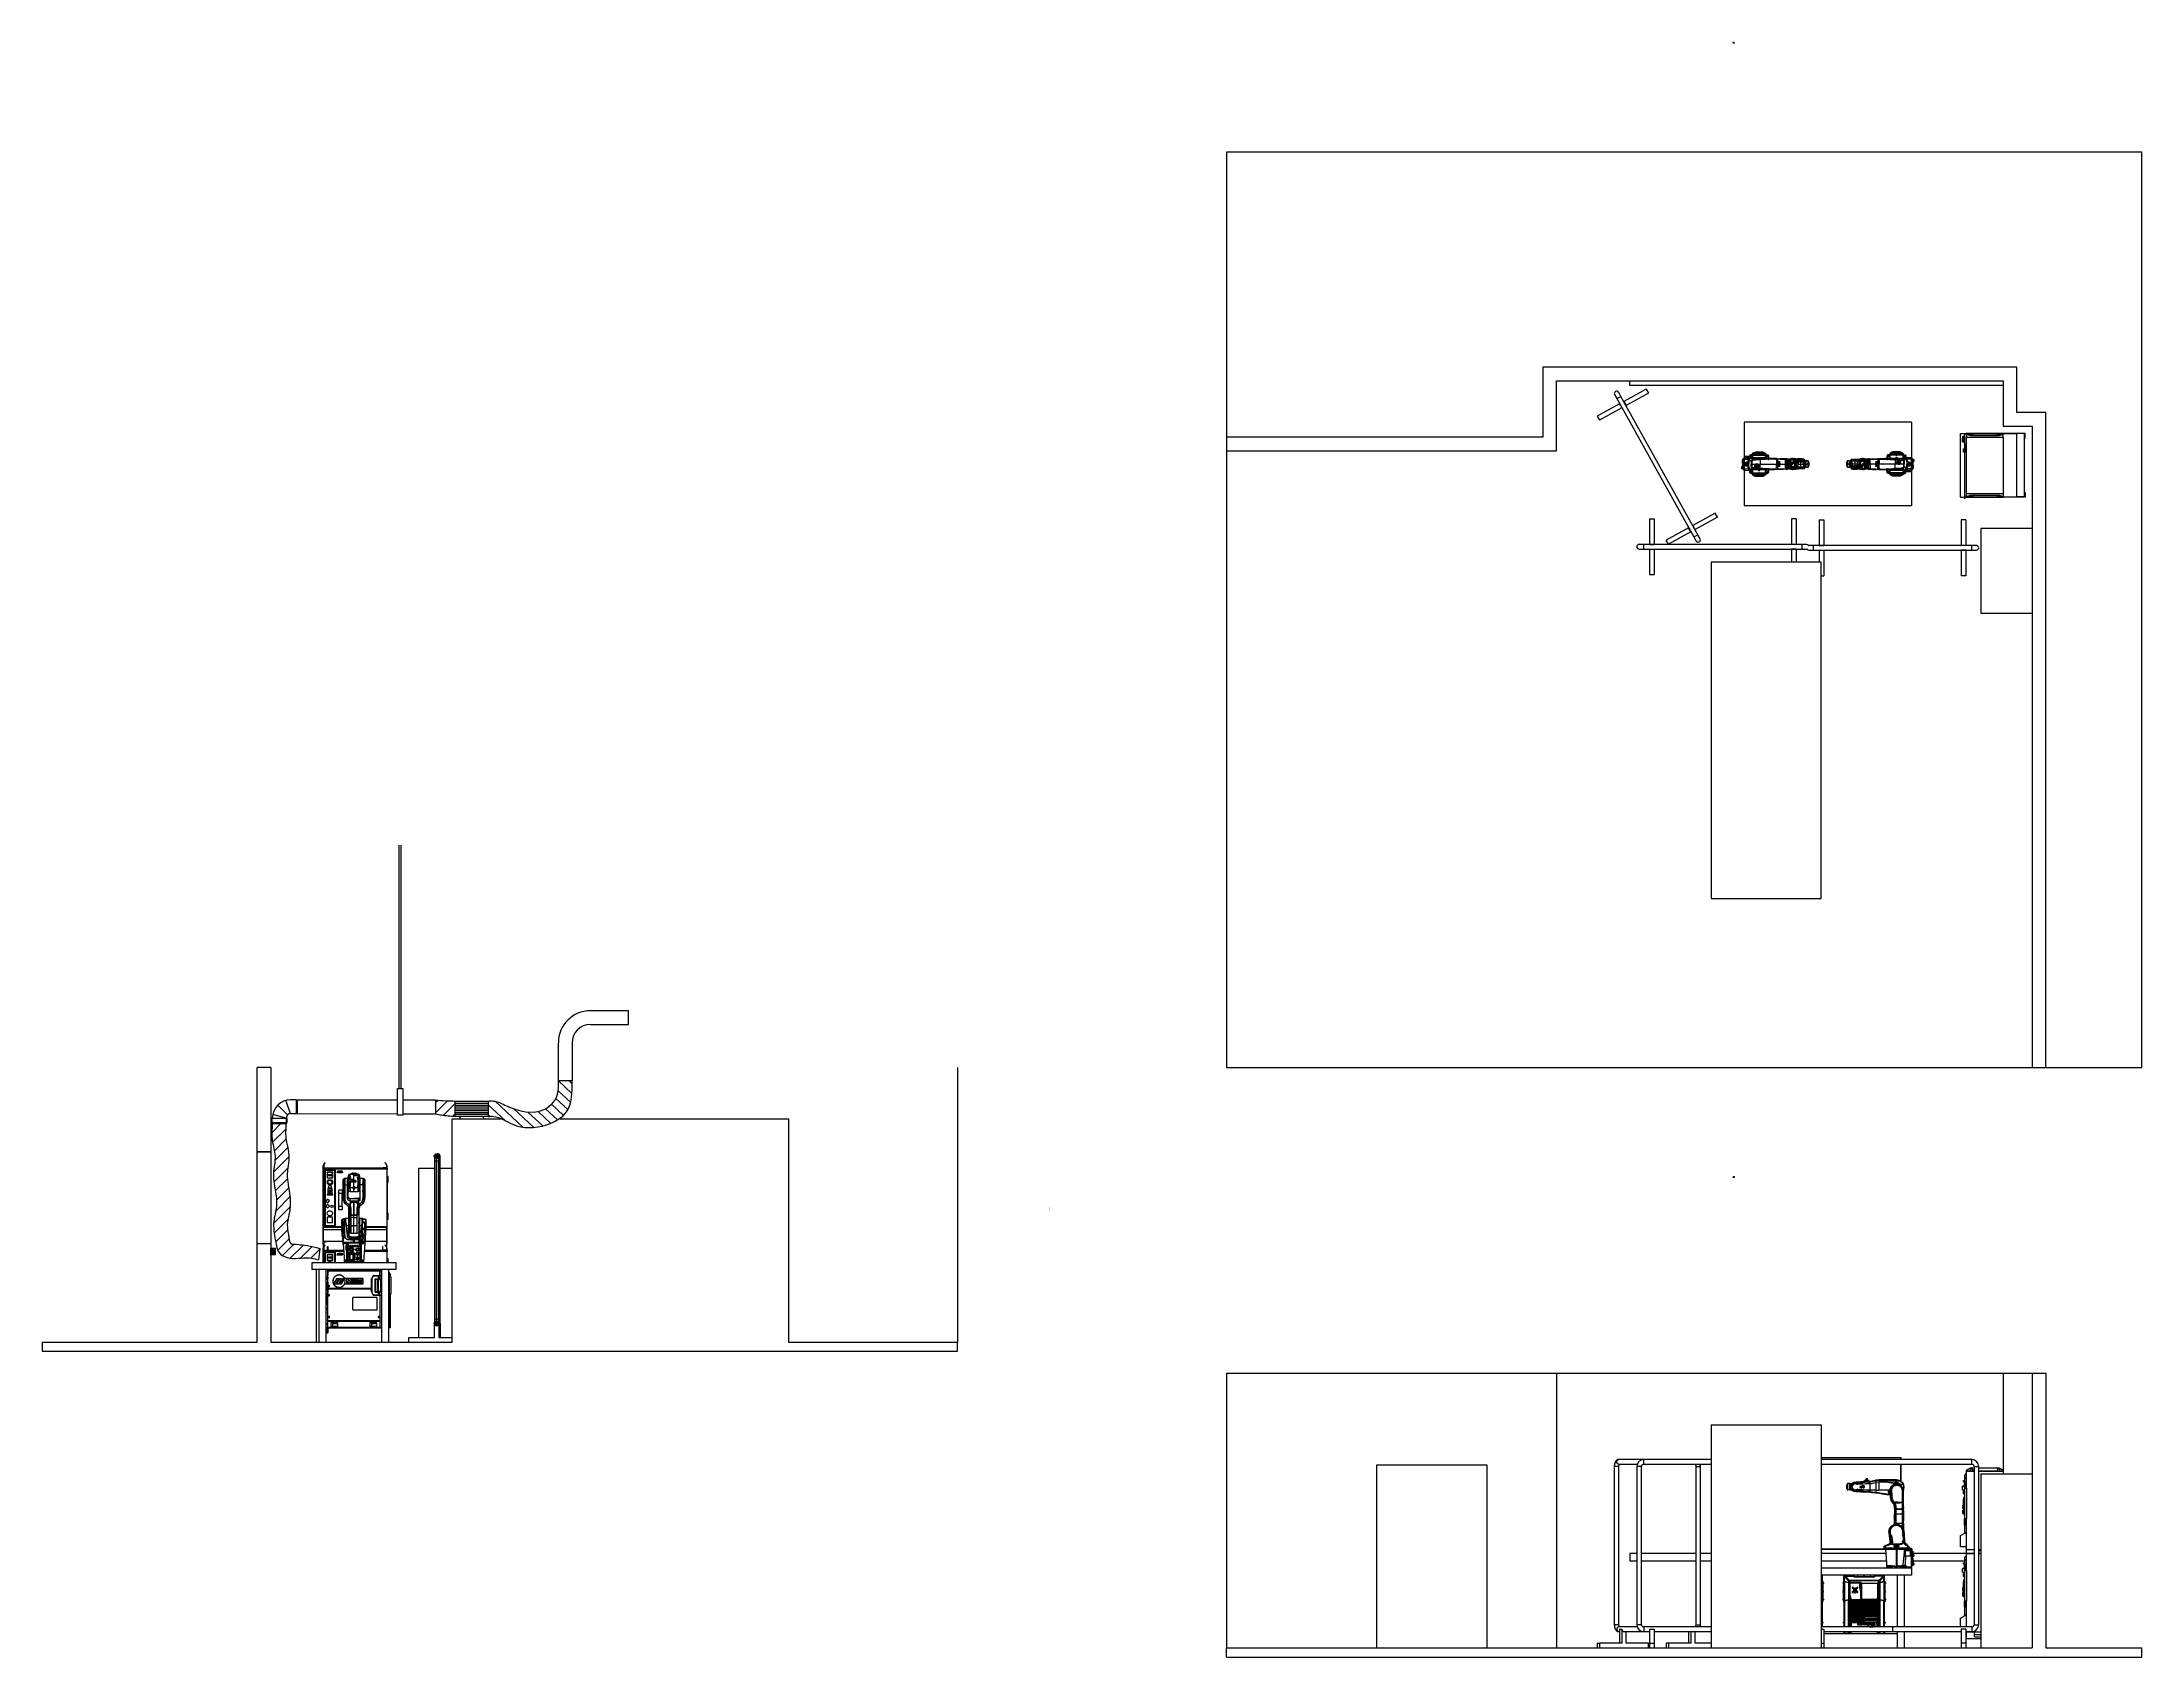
# Model space of a CAD drawing. Header units: millimetres. Extents: x -13464 to 9471, y -517 to 17126.
import ezdxf

# ---------------------------------------------------------------- set-up
doc = ezdxf.new("R2010")
doc.units = ezdxf.units.MM
doc.linetypes.add('PHANTOM', pattern=[12.7, 6.35, -1.27, 1.27, -1.27, 1.27, -1.27])
doc.styles.add('SLDTEXTSTYLE0', font='TXT', dxfattribs={"width": 0.75})
pattern_1 = [(135, (2458.401, 9387.005), (-2.245064, -2.245064), [])]

msp = doc.modelspace()

# ---------------------------------------------------------------- hatches: boundary and pattern name
h = msp.add_hatch()
h.set_pattern_fill('ANSI31', color=256, scale=25, angle=92)
edge = h.paths.add_edge_path()
edge.add_spline(control_points=[(-8591, 5389), (-8572, 5390), (-8477, 5394), (-8289, 5252), (-7986, 5258), (-7673, 5433), (-7674, 5652), (-7675, 5776)], knot_values=[0, 0, 0, 0, 56.664247, 281.885258, 654.457504, 915.25403, 1257.311322, 1257.311322, 1257.311322, 1257.311322], degree=3, periodic=0)
edge.add_line((-7675, 5776), (-7825, 5776))
edge.add_spline(control_points=[(-7825, 5776), (-7822, 5728), (-7816, 5606), (-8015, 5380), (-8315, 5458), (-8501, 5561), (-8571, 5557), (-8591, 5557)], knot_values=[0, 0, 0, 0, 143.22413, 358.228227, 780.924293, 930.456364, 988.773404, 988.773404, 988.773404, 988.773404], degree=3, periodic=0)
edge.add_line((-8591, 5557), (-8591, 5389))
h = msp.add_hatch()
h.set_pattern_fill('ANSI31', color=256, scale=25)
edge = h.paths.add_edge_path()
edge.add_spline(control_points=[(-8951, 5557), (-8985, 5557), (-9057, 5559), (-9128, 5566), (-9165, 5570)], knot_values=[0, 0, 0, 0, 103.521162, 214.701268, 214.701268, 214.701268, 214.701268], degree=3, periodic=0)
edge.add_line((-9165, 5570), (-9165, 5416))
edge.add_spline(control_points=[(-9165, 5416), (-9145, 5412), (-9074, 5399), (-9002, 5393), (-8951, 5389)], knot_values=[0, 0, 0, 0, 60.688833, 216.023411, 216.023411, 216.023411, 216.023411], degree=3, periodic=0)
edge.add_line((-8951, 5389), (-8951, 5557))
h = msp.add_hatch()
h.set_pattern_fill('ANSI31', color=256, scale=25)
edge = h.paths.add_edge_path()
edge.add_spline(control_points=[(-10429, 3947), (-10524, 3975), (-10623, 3985), (-10713, 3994), (-10736, 3991), (-10751, 4005), (-10759, 4018), (-10761, 4028), (-10762, 4034), (-10764, 4043), (-10765, 4046), (-10765, 4051), (-10766, 4053), (-10766, 4056), (-10767, 4058), (-10767, 4062), (-10768, 4064), (-10768, 4069), (-10769, 4072), (-10770, 4078), (-10770, 4080), (-10773, 4093), (-10774, 4103), (-10777, 4122), (-10779, 4131), (-10781, 4149), (-10782, 4157), (-10784, 4173), (-10784, 4181), (-10785, 4195), (-10785, 4202), (-10785, 4212), (-10785, 4215), (-10784, 4220), (-10784, 4222), (-10784, 4224), (-10784, 4225), (-10784, 4227), (-10784, 4227), (-10783, 4229), (-10783, 4230), (-10783, 4232), (-10783, 4233), (-10783, 4236), (-10782, 4237), (-10781, 4244), (-10780, 4250), (-10778, 4264), (-10776, 4271), (-10773, 4286), (-10771, 4294), (-10768, 4311), (-10766, 4320), (-10762, 4339), (-10760, 4349), (-10758, 4365), (-10757, 4370), (-10756, 4378), (-10756, 4380), (-10756, 4384), (-10755, 4386), (-10755, 4389), (-10755, 4390), (-10755, 4393), (-10755, 4395), (-10754, 4401), (-10754, 4406), (-10752, 4426), (-10752, 4442), (-10753, 4472), (-10754, 4487), (-10756, 4515), (-10758, 4529), (-10761, 4556), (-10763, 4568), (-10767, 4593), (-10769, 4605), (-10773, 4629), (-10775, 4640), (-10778, 4662), (-10780, 4672), (-10782, 4692), (-10783, 4702), (-10785, 4720), (-10786, 4728), (-10786, 4741), (-10786, 4745), (-10786, 4750), (-10786, 4752), (-10786, 4755), (-10786, 4756), (-10786, 4758), (-10786, 4759), (-10786, 4765), (-10785, 4771), (-10784, 4783), (-10783, 4789), (-10782, 4803), (-10781, 4811), (-10779, 4826), (-10777, 4834), (-10775, 4852), (-10774, 4861), (-10772, 4880), (-10771, 4890), (-10769, 4910), (-10769, 4921), (-10769, 4938), (-10769, 4943), (-10769, 4951), (-10769, 4953), (-10769, 4957), (-10769, 4959), (-10769, 4962), (-10769, 4963), (-10769, 4966), (-10769, 4968), (-10770, 4973), (-10770, 4975), (-10770, 4981), (-10771, 4984), (-10772, 4999), (-10774, 5010), (-10777, 5032), (-10779, 5042), (-10783, 5061), (-10785, 5070), (-10789, 5087), (-10791, 5095), (-10794, 5110), (-10795, 5118), (-10797, 5128), (-10798, 5132), (-10799, 5138), (-10799, 5139), (-10800, 5142), (-10800, 5143), (-10800, 5144), (-10800, 5145), (-10801, 5148), (-10801, 5150), (-10801, 5154), (-10802, 5157), (-10803, 5170), (-10803, 5180), (-10804, 5201), (-10804, 5212), (-10803, 5235), (-10802, 5247), (-10801, 5273), (-10800, 5286), (-10799, 5310)], knot_values=[0, 0, 0, 0, 13.247611, 13.247611, 32.467916, 32.467916, 51.688221, 51.688221, 70.908526, 70.908526, 80.804118, 80.804118, 85.751915, 85.751915, 90.699711, 90.699711, 96.886762, 96.886762, 105.645419, 105.645419, 113.367262, 113.367262, 144.426136, 144.426136, 175.48501, 175.48501, 206.543884, 206.543884, 237.602757, 237.602757, 268.661631, 268.661631, 285.304657, 285.304657, 293.626169, 293.626169, 297.786926, 297.786926, 301.947682, 301.947682, 305.96345, 305.96345, 311.576911, 311.576911, 318.818659, 318.818659, 343.444039, 343.444039, 368.069419, 368.069419, 392.694799, 392.694799, 417.320179, 417.320179, 441.945559, 441.945559, 453.827793, 453.827793, 459.76891, 459.76891, 462.739469, 462.739469, 465.710028, 465.710028, 469.425759, 469.425759, 479.420223, 479.420223, 514.295524, 514.295524, 549.170824, 549.170824, 584.046125, 584.046125, 618.921426, 618.921426, 653.796727, 653.796727, 688.672027, 688.672027, 723.547328, 723.547328, 758.422629, 758.422629, 793.29793, 793.29793, 810.472458, 810.472458, 819.059722, 819.059722, 823.353354, 823.353354, 827.646986, 827.646986, 851.791818, 851.791818, 875.93665, 875.93665, 900.081482, 900.081482, 924.226314, 924.226314, 948.371146, 948.371146, 972.515978, 972.515978, 996.66081, 996.66081, 1007.660184, 1007.660184, 1013.159872, 1013.159872, 1015.909715, 1015.909715, 1018.659559, 1018.659559, 1022.633319, 1022.633319, 1027.689481, 1027.689481, 1034.619266, 1034.619266, 1059.720598, 1059.720598, 1084.821931, 1084.821931, 1109.923263, 1109.923263, 1135.024596, 1135.024596, 1160.125928, 1160.125928, 1175.305869, 1175.305869, 1182.895839, 1182.895839, 1186.690824, 1186.690824, 1190.485809, 1190.485809, 1198.628074, 1198.628074, 1211.164907, 1211.164907, 1252.078208, 1252.078208, 1292.991509, 1292.991509, 1333.904809, 1333.904809, 1374.81811, 1374.81811, 1374.81811, 1374.81811], degree=3, periodic=0)
edge.add_line((-10799, 5310), (-10949, 5310))
edge.add_spline(control_points=[(-10949, 5310), (-10953, 5248), (-10961, 5128), (-10900, 4949), (-10966, 4708), (-10871, 4469), (-10950, 4227), (-10918, 4056), (-10890, 3883), (-10715, 3814), (-10570, 3862), (-10468, 3829), (-10443, 3821)], knot_values=[0, 0, 0, 0, 186.064204, 357.138995, 549.252072, 910.205235, 1074.773312, 1284.31369, 1439.079936, 1551.95199, 1794.047618, 1871.178535, 1871.178535, 1871.178535, 1871.178535], degree=3, periodic=0)
edge.add_line((-10443, 3821), (-10429, 3947))
at = {"linetype": 'Continuous', "lineweight": 18}
h = msp.add_hatch(dxfattribs=at)
h.set_pattern_fill('ANSI31', angle=90, style=0)
h.set_pattern_definition(pattern_1)
edge = h.paths.add_edge_path(flags=0)
edge.add_arc((-9154, 4955), 25.4, 90, 450)
h = msp.add_hatch(dxfattribs=at)
h.set_pattern_fill('ANSI31', angle=90, style=0)
h.set_pattern_definition(pattern_1)
h.paths.add_polyline_path([(-9155, 3126), (-9153, 3126), (-9153, 4955), (-9155, 4955)], flags=0)
h = msp.add_hatch(dxfattribs=at)
h.set_pattern_fill('ANSI34', angle=90, style=0)
h.set_pattern_definition([(135, (2458.4, 9387.005), (-13.470384, -13.470384), []), (135, (2458.4, 9391.495), (-13.470384, -13.470384), []), (135, (2458.4, 9395.985), (-13.470384, -13.470384), []), (135, (2458.4, 9400.476), (-13.470384, -13.470384), [])])
h.paths.add_polyline_path([(-10964, 3875), (-10914, 3875), (-10914, 3951), (-10964, 3951)], flags=0)
h = msp.add_hatch(dxfattribs=at)
h.set_pattern_fill('ANSI31', angle=90, style=0)
h.set_pattern_definition(pattern_1)
edge = h.paths.add_edge_path(flags=0)
edge.add_arc((-9154, 3126), 25.4, 90, 450)

# ---------------------------------------------------------------- linework, layer by layer
at = {"color": 7, "linetype": 'Continuous', "lineweight": 35}
for p, q in [((5003, 17121), (5016, 17121)), ((5003, 4725), (5016, 4725))]:
    msp.add_line(p, q, dxfattribs=at)
at = {"color": 7, "linetype": 'PHANTOM', "lineweight": 35}
for p, q in [((5016, 17110), (5016, 17122)), ((5016, 4723), (5016, 4736))]:
    msp.add_line(p, q, dxfattribs=at)
at = {"color": 7, "linetype": 'Continuous', "lineweight": 25}
for p, q in [((9471, 15923), (-529, 15923)), ((-529, 15923), (-529, 12811)), ((9471, 5923), (9471, 15923)), ((8104, 13573), (2927, 13573)), ((2927, 13573), (2927, 12811)), ((8104, 13078), (8104, 13573)), ((3077, 13423), (7954, 13423)), ((3077, 12661), (3077, 13423)), ((4055, 13335), (3811, 13199)), ((3877, 13372), (3877, 13423)), ((7954, 13372), (3877, 13372)), ((4055, 13335), (4080, 13291)), ((7954, 13423), (7954, 12928)), ((3766, 13174), (3522, 13039)), ((3791, 13130), (3547, 12994)), ((3711, 13274), (3736, 13230)), ((3736, 13230), (3780, 13255)), ((3736, 13230), (4576, 11719)), ((3780, 13255), (3756, 13298)), ((3766, 13174), (3791, 13130)), ((4620, 11744), (3780, 13255)), ((3811, 13199), (3836, 13155)), ((4080, 13291), (3836, 13155)), ((8421, 13078), (8104, 13078)), ((8421, 5923), (8421, 13078)), ((3522, 13039), (3547, 12994)), ((6954, 12973), (5125, 12973)), ((5125, 12973), (5125, 12582)), ((6954, 12973), (6954, 12582)), ((7488, 12849), (7536, 12849)), ((7488, 12155), (7488, 12849)), ((7535, 12840), (7555, 12852)), ((7536, 12849), (7550, 12849)), ((7536, 12841), (7536, 12849)), ((7555, 12852), (7555, 12849)), ((7555, 12852), (7955, 12852)), ((7555, 12849), (7555, 12845)), ((7555, 12849), (7596, 12849)), ((7555, 12845), (7598, 12831)), ((7555, 12842), (7555, 12845)), ((7596, 12845), (7596, 12849)), ((7596, 12849), (7626, 12849)), ((7596, 12846), (7626, 12846)), ((7626, 12849), (7626, 12845)), ((7626, 12849), (7888, 12849)), ((7888, 12845), (7888, 12849)), ((7888, 12849), (7918, 12849)), ((7888, 12846), (7918, 12846)), ((7911, 12831), (7955, 12845)), ((7918, 12849), (7918, 12845)), ((7918, 12849), (7955, 12849)), ((7954, 12928), (8271, 12928)), ((7955, 12849), (7955, 12852)), ((7955, 12845), (7955, 12849)), ((7955, 12849), (8106, 12849)), ((8196, 12849), (7955, 12849)), ((7955, 12842), (7955, 12845)), ((8106, 12156), (8106, 12849)), ((8186, 12849), (8106, 12849)), ((8186, 12849), (8186, 12156)), ((8196, 12809), (8196, 12849)), ((8271, 12928), (8271, 5923)), ((2927, 12811), (-529, 12811)), ((-529, 12811), (-529, 12661)), ((-529, 12661), (3077, 12661)), ((-529, 12661), (-529, 5923)), ((5211, 12618), (5199, 12617)), ((5211, 12619), (5211, 12618)), ((5212, 12619), (5211, 12619)), ((5212, 12620), (5212, 12619)), ((5215, 12627), (5214, 12624)), ((5214, 12622), (5215, 12624)), ((5215, 12623), (5214, 12622)), ((5214, 12622), (5214, 12622)), ((5214, 12622), (5214, 12622)), ((5214, 12622), (5214, 12622)), ((5216, 12627), (5215, 12625)), ((5215, 12627), (5216, 12627)), ((5215, 12625), (5215, 12623)), ((5215, 12625), (5215, 12625)), ((5216, 12628), (5216, 12628)), ((5216, 12628), (5216, 12627)), ((5216, 12627), (5216, 12628)), ((5216, 12628), (5216, 12628)), ((5217, 12616), (5217, 12617)), ((5217, 12615), (5217, 12615)), ((5218, 12615), (5218, 12613)), ((5220, 12616), (5222, 12616)), ((5222, 12630), (5224, 12632)), ((5224, 12632), (5222, 12630)), ((5222, 12615), (5222, 12619)), ((5222, 12619), (5223, 12619)), ((5224, 12632), (5223, 12633)), ((5224, 12633), (5224, 12633)), ((5224, 12633), (5225, 12633)), ((5224, 12630), (5225, 12632)), ((5225, 12632), (5224, 12630)), ((5224, 12630), (5224, 12625)), ((5226, 12633), (5227, 12634)), ((5226, 12633), (5228, 12633)), ((5227, 12632), (5226, 12632)), ((5227, 12632), (5226, 12630)), ((5227, 12633), (5227, 12633)), ((5230, 12635), (5230, 12633)), ((5230, 12634), (5230, 12635)), ((5284, 12616), (5285, 12623)), ((5285, 12633), (5285, 12634)), ((5285, 12634), (5285, 12633)), ((5285, 12634), (5285, 12633)), ((5285, 12622), (5285, 12616)), ((5285, 12616), (5285, 12616)), ((5285, 12616), (5287, 12616)), ((5287, 12615), (5287, 12619)), ((5287, 12619), (5292, 12619)), ((5289, 12615), (5289, 12615)), ((5289, 12615), (5290, 12615)), ((5292, 12615), (5292, 12619)), ((5292, 12616), (5293, 12616)), ((5293, 12633), (5293, 12634)), ((5293, 12634), (5293, 12633)), ((5293, 12622), (5293, 12616)), ((5293, 12616), (5294, 12616)), ((5294, 12634), (5294, 12633)), ((5294, 12622), (5295, 12616)), ((5320, 12633), (5320, 12633)), ((5348, 12635), (5348, 12635)), ((5349, 12631), (5348, 12635)), ((5348, 12635), (5348, 12635)), ((5351, 12627), (5349, 12631)), ((5351, 12627), (5350, 12631)), ((5350, 12626), (5350, 12625)), ((5353, 12629), (5352, 12633)), ((5356, 12616), (5352, 12622)), ((5353, 12629), (5353, 12625)), ((5353, 12625), (5355, 12625)), ((5354, 12621), (5354, 12619)), ((5355, 12622), (5355, 12625)), ((5355, 12625), (5355, 12625)), ((5355, 12622), (5355, 12625)), ((5355, 12622), (5359, 12616)), ((5355, 12622), (5357, 12622)), ((5355, 12619), (5357, 12619)), ((5356, 12622), (5357, 12622)), ((5357, 12621), (5356, 12621)), ((5356, 12616), (5356, 12616)), ((5357, 12615), (5357, 12619)), ((5358, 12616), (5357, 12618)), ((5357, 12616), (5358, 12616)), ((5359, 12631), (5359, 12631)), ((5361, 12612), (5361, 12615)), ((5365, 12617), (5365, 12620)), ((5365, 12618), (5380, 12617)), ((5371, 12609), (5366, 12618)), ((6714, 12618), (6699, 12617)), ((6718, 12615), (6717, 12580)), ((6718, 12615), (6718, 12615)), ((6718, 12615), (6718, 12615)), ((6726, 12622), (6722, 12615)), ((6722, 12621), (6723, 12622)), ((6722, 12614), (6722, 12617)), ((6722, 12617), (6723, 12617)), ((6724, 12621), (6724, 12619)), ((6784, 12615), (6784, 12615)), ((6785, 12622), (6785, 12614)), ((6787, 12617), (6787, 12614)), ((6787, 12617), (6792, 12617)), ((6789, 12648), (6789, 12645)), ((6789, 12645), (6789, 12643)), ((6789, 12643), (6789, 12643)), ((6792, 12614), (6792, 12617)), ((6792, 12614), (6792, 12617)), ((6792, 12617), (6792, 12617)), ((6794, 12623), (6793, 12614)), ((6795, 12615), (6795, 12615)), ((6850, 12633), (6850, 12633)), ((6851, 12633), (6853, 12633)), ((6852, 12631), (6851, 12632)), ((6852, 12630), (6851, 12632)), ((6853, 12632), (6851, 12632)), ((6854, 12630), (6853, 12632)), ((6854, 12633), (6854, 12633)), ((6854, 12633), (6854, 12633)), ((6854, 12633), (6854, 12633)), ((6854, 12632), (6855, 12630)), ((6854, 12630), (6854, 12624)), ((6855, 12633), (6855, 12632)), ((6856, 12633), (6855, 12633)), ((6856, 12630), (6855, 12632)), ((6855, 12632), (6856, 12630)), ((6856, 12632), (6856, 12632)), ((6856, 12632), (6856, 12633)), ((6857, 12617), (6857, 12617)), ((6857, 12614), (6857, 12617)), ((6860, 12631), (6861, 12629)), ((6861, 12615), (6861, 12619)), ((6860, 12615), (6862, 12580)), ((6861, 12614), (6861, 12615)), ((6861, 12615), (6861, 12614)), ((6861, 12614), (6861, 12615)), ((6863, 12623), (6863, 12623)), ((6865, 12618), (6880, 12617)), ((7535, 12799), (7511, 12799)), ((7511, 12757), (7511, 12799)), ((7511, 12757), (7535, 12757)), ((7513, 12804), (7513, 12821)), ((7513, 12821), (7535, 12821)), ((7513, 12804), (7535, 12804)), ((7513, 12799), (7513, 12804)), ((7521, 12644), (7521, 12680)), ((7521, 12680), (7532, 12680)), ((7532, 12644), (7521, 12644)), ((7535, 12796), (7522, 12796)), ((7522, 12791), (7522, 12796)), ((7522, 12765), (7522, 12791)), ((7522, 12791), (7535, 12791)), ((7522, 12760), (7522, 12765)), ((7522, 12765), (7535, 12765)), ((7522, 12760), (7535, 12760)), ((7531, 12742), (7531, 12757)), ((7531, 12742), (7535, 12742)), ((7532, 12644), (7532, 12680)), ((7532, 12680), (7535, 12680)), ((7535, 12644), (7532, 12644)), ((7535, 12720), (7535, 12840)), ((7555, 12720), (7535, 12720)), ((7535, 12153), (7535, 12716)), ((7535, 12716), (7555, 12716)), ((7535, 12701), (7535, 12697)), ((7535, 12701), (7535, 12701)), ((7535, 12697), (7535, 12697)), ((7535, 12697), (7535, 12696)), ((7535, 12696), (7535, 12693)), ((7535, 12696), (7535, 12696)), ((7535, 12693), (7535, 12689)), ((7535, 12693), (7535, 12693)), ((7535, 12689), (7535, 12686)), ((7535, 12689), (7535, 12689)), ((7535, 12689), (7535, 12689)), ((7535, 12686), (7535, 12686)), ((7535, 12686), (7535, 12682)), ((7535, 12682), (7535, 12682)), ((7535, 12682), (7535, 12678)), ((7535, 12682), (7535, 12682)), ((7535, 12682), (7535, 12682)), ((7535, 12678), (7535, 12678)), ((7535, 12676), (7535, 12670)), ((7535, 12676), (7535, 12676)), ((7535, 12670), (7535, 12670)), ((7535, 12669), (7535, 12669)), ((7535, 12669), (7535, 12667)), ((7535, 12667), (7535, 12667)), ((7535, 12662), (7535, 12662)), ((7535, 12662), (7535, 12662)), ((7535, 12660), (7535, 12660)), ((7535, 12658), (7535, 12652)), ((7535, 12658), (7535, 12658)), ((7535, 12652), (7535, 12652)), ((7535, 12651), (7535, 12649)), ((7535, 12651), (7535, 12651)), ((7535, 12649), (7535, 12649)), ((7535, 12644), (7535, 12644)), ((7535, 12644), (7535, 12644)), ((7535, 12644), (7535, 12644)), ((7535, 12642), (7535, 12642)), ((7536, 12716), (7536, 12720)), ((7555, 12842), (7598, 12828)), ((7555, 12842), (7555, 12809)), ((7555, 12809), (7955, 12809)), ((7555, 12195), (7555, 12809)), ((7598, 12828), (7598, 12831)), ((7598, 12831), (7911, 12831)), ((7598, 12828), (7911, 12828)), ((7911, 12828), (7955, 12842)), ((7911, 12828), (7911, 12831)), ((7955, 12809), (7955, 12842)), ((7955, 12809), (7955, 12195)), ((8196, 12809), (8186, 12809)), ((8186, 12803), (8196, 12803)), ((8186, 12800), (8196, 12800)), ((8196, 12803), (8196, 12809)), ((8196, 12800), (8196, 12803)), ((5099, 12480), (5099, 12476)), ((5100, 12478), (5099, 12478)), ((5099, 12476), (5099, 12472)), ((5099, 12476), (5100, 12476)), ((5099, 12474), (5100, 12474)), ((5100, 12465), (5100, 12487)), ((5115, 12487), (5100, 12487)), ((5121, 12465), (5100, 12465)), ((5112, 12488), (5103, 12488)), ((5103, 12487), (5103, 12488)), ((5103, 12464), (5103, 12465)), ((5103, 12464), (5120, 12464)), ((5111, 12560), (5108, 12560)), ((5108, 12555), (5108, 12560)), ((5108, 12529), (5108, 12555)), ((5111, 12555), (5108, 12555)), ((5108, 12524), (5108, 12529)), ((5111, 12529), (5108, 12529)), ((5111, 12524), (5108, 12524)), ((5111, 12558), (5111, 12566)), ((5111, 12545), (5111, 12558)), ((5115, 12558), (5111, 12558)), ((5115, 12545), (5111, 12545)), ((5111, 12521), (5111, 12535)), ((5115, 12535), (5111, 12535)), ((5115, 12521), (5111, 12521)), ((5111, 12518), (5111, 12521)), ((5111, 12496), (5111, 12511)), ((5115, 12511), (5111, 12511)), ((5115, 12496), (5111, 12496)), ((5111, 12472), (5111, 12487)), ((5115, 12487), (5111, 12487)), ((5115, 12472), (5111, 12472)), ((5112, 12536), (5112, 12545)), ((5112, 12487), (5112, 12496)), ((5113, 12574), (5113, 12570)), ((5113, 12574), (5118, 12574)), ((5113, 12570), (5113, 12574)), ((5113, 12570), (5118, 12570)), ((5113, 12570), (5113, 12570)), ((5113, 12567), (5113, 12570)), ((5113, 12570), (5113, 12567)), ((5122, 12568), (5113, 12567)), ((5113, 12567), (5113, 12558)), ((5124, 12536), (5113, 12536)), ((5113, 12536), (5113, 12535)), ((5113, 12535), (5115, 12535)), ((5113, 12521), (5113, 12516)), ((5113, 12516), (5124, 12516)), ((5113, 12514), (5113, 12516)), ((5113, 12516), (5113, 12514)), ((5113, 12514), (5118, 12514)), ((5113, 12514), (5113, 12514)), ((5113, 12511), (5113, 12514)), ((5113, 12514), (5113, 12511)), ((5114, 12545), (5114, 12536)), ((5115, 12560), (5115, 12558)), ((5125, 12560), (5115, 12560)), ((5115, 12560), (5115, 12558)), ((5115, 12558), (5115, 12558)), ((5115, 12558), (5115, 12552)), ((5115, 12558), (5115, 12556)), ((5125, 12556), (5115, 12556)), ((5115, 12556), (5115, 12552)), ((5115, 12552), (5115, 12548)), ((5115, 12552), (5115, 12545)), ((5125, 12548), (5115, 12548)), ((5115, 12548), (5115, 12545)), ((5115, 12545), (5115, 12543)), ((5115, 12545), (5115, 12543)), ((5115, 12545), (5115, 12545)), ((5115, 12543), (5125, 12543)), ((5115, 12536), (5115, 12535)), ((5125, 12536), (5115, 12536)), ((5115, 12536), (5115, 12534)), ((5115, 12535), (5115, 12534)), ((5115, 12534), (5115, 12532)), ((5115, 12534), (5115, 12528)), ((5125, 12532), (5115, 12532)), ((5115, 12532), (5115, 12528)), ((5115, 12528), (5115, 12524)), ((5115, 12528), (5115, 12521)), ((5125, 12524), (5115, 12524)), ((5115, 12524), (5115, 12521)), ((5115, 12521), (5115, 12519)), ((5115, 12521), (5115, 12519)), ((5115, 12521), (5115, 12521)), ((5115, 12519), (5125, 12519)), ((5115, 12512), (5115, 12511)), ((5125, 12512), (5115, 12512)), ((5115, 12512), (5115, 12510)), ((5115, 12511), (5115, 12510)), ((5115, 12510), (5115, 12504)), ((5115, 12510), (5115, 12508)), ((5125, 12508), (5115, 12508)), ((5115, 12508), (5115, 12504)), ((5115, 12504), (5115, 12500)), ((5115, 12504), (5115, 12497)), ((5125, 12500), (5115, 12500)), ((5115, 12500), (5115, 12497)), ((5115, 12496), (5115, 12495)), ((5115, 12497), (5115, 12495)), ((5115, 12497), (5115, 12496)), ((5115, 12495), (5125, 12495)), ((5115, 12490), (5115, 12495)), ((5118, 12495), (5115, 12495)), ((5115, 12490), (5118, 12490)), ((5115, 12488), (5115, 12487)), ((5115, 12488), (5115, 12486)), ((5125, 12488), (5115, 12488)), ((5115, 12487), (5115, 12486)), ((5115, 12486), (5115, 12484)), ((5115, 12486), (5115, 12480)), ((5115, 12484), (5115, 12480)), ((5125, 12484), (5115, 12484)), ((5115, 12480), (5115, 12476)), ((5115, 12480), (5115, 12473)), ((5125, 12476), (5115, 12476)), ((5115, 12476), (5115, 12473)), ((5115, 12472), (5115, 12471)), ((5115, 12473), (5115, 12471)), ((5115, 12473), (5115, 12472)), ((5115, 12471), (5125, 12471)), ((5118, 12570), (5118, 12574)), ((5119, 12570), (5118, 12570)), ((5118, 12568), (5118, 12570)), ((5118, 12514), (5118, 12516)), ((5119, 12514), (5118, 12514)), ((5118, 12512), (5118, 12514)), ((5118, 12493), (5118, 12495)), ((5118, 12493), (5121, 12493)), ((5118, 12490), (5118, 12493)), ((5118, 12490), (5118, 12490)), ((5118, 12490), (5118, 12488)), ((5118, 12489), (5121, 12489)), ((5120, 12488), (5118, 12488)), ((5121, 12489), (5119, 12488)), ((5119, 12465), (5121, 12463)), ((5121, 12462), (5119, 12462)), ((5119, 12457), (5119, 12462)), ((5121, 12457), (5119, 12457)), ((5121, 12489), (5120, 12488)), ((5125, 12582), (5121, 12582)), ((5121, 12580), (5121, 12582)), ((5125, 12580), (5121, 12580)), ((5121, 12577), (5121, 12580)), ((5125, 12577), (5121, 12577)), ((5121, 12575), (5121, 12577)), ((5121, 12577), (5121, 12577)), ((5121, 12577), (5121, 12577)), ((5125, 12575), (5121, 12575)), ((5121, 12570), (5121, 12575)), ((5121, 12570), (5125, 12570)), ((5121, 12495), (5121, 12490)), ((5125, 12490), (5121, 12490)), ((5121, 12490), (5121, 12488)), ((5121, 12489), (5121, 12489)), ((5121, 12489), (5121, 12489)), ((5121, 12489), (5121, 12489)), ((5121, 12471), (5121, 12465)), ((5121, 12465), (5121, 12462)), ((5121, 12465), (5121, 12463)), ((5122, 12465), (5121, 12465)), ((5121, 12463), (5121, 12463)), ((5121, 12462), (5121, 12461)), ((5122, 12462), (5121, 12462)), ((5125, 12461), (5121, 12461)), ((5121, 12458), (5121, 12461)), ((5125, 12458), (5121, 12458)), ((5121, 12454), (5121, 12458)), ((5121, 12454), (5125, 12454)), ((5125, 12454), (5121, 12454)), ((5121, 12449), (5121, 12454)), ((5121, 12454), (5121, 12454)), ((5121, 12449), (5125, 12449)), ((5125, 12569), (5122, 12569)), ((5122, 12569), (5122, 12570)), ((5122, 12565), (5122, 12569)), ((5122, 12565), (5125, 12565)), ((5125, 12466), (5122, 12466)), ((5122, 12461), (5122, 12466)), ((5125, 12461), (5122, 12461)), ((5122, 12461), (5122, 12461)), ((5123, 12536), (5124, 12536)), ((5124, 12560), (5124, 12565)), ((5124, 12536), (5124, 12536)), ((5124, 12536), (5124, 12536)), ((5124, 12516), (5124, 12519)), ((5125, 12565), (5125, 12569)), ((5125, 12569), (5125, 12570)), ((5125, 12565), (5125, 12570)), ((5125, 12515), (5125, 12568)), ((5125, 12565), (5125, 12565)), ((5125, 12558), (5125, 12560)), ((5125, 12560), (5125, 12558)), ((5125, 12558), (5125, 12556)), ((5125, 12556), (5125, 12552)), ((5125, 12552), (5125, 12548)), ((5125, 12548), (5125, 12545)), ((5125, 12543), (5125, 12545)), ((5125, 12545), (5125, 12543)), ((5125, 12535), (5125, 12536)), ((5125, 12536), (5125, 12534)), ((5125, 12534), (5125, 12532)), ((5125, 12532), (5125, 12528)), ((5125, 12528), (5125, 12524)), ((5125, 12524), (5125, 12521)), ((5125, 12519), (5125, 12521)), ((5125, 12521), (5125, 12519)), ((5125, 12463), (5125, 12515)), ((5125, 12511), (5125, 12512)), ((5125, 12512), (5125, 12510)), ((5125, 12510), (5125, 12508)), ((5125, 12508), (5125, 12504)), ((5125, 12504), (5125, 12500)), ((5125, 12500), (5125, 12497)), ((5125, 12495), (5125, 12496)), ((5125, 12497), (5125, 12495)), ((5125, 12487), (5125, 12488)), ((5125, 12488), (5125, 12486)), ((5125, 12486), (5125, 12484)), ((5125, 12484), (5125, 12480)), ((5125, 12480), (5125, 12476)), ((5125, 12476), (5125, 12473)), ((5125, 12471), (5125, 12472)), ((5125, 12473), (5125, 12471)), ((5125, 12461), (5125, 12466)), ((5125, 12466), (5125, 12466)), ((5125, 12461), (5125, 12466)), ((5125, 12461), (5125, 12461)), ((5125, 12449), (5125, 12058)), ((5126, 12583), (5129, 12583)), ((5126, 12568), (5126, 12515)), ((5126, 12515), (5131, 12515)), ((5126, 12515), (5126, 12463)), ((5126, 12448), (5129, 12448)), ((5129, 12583), (5181, 12585)), ((5129, 12568), (5168, 12569)), ((5129, 12463), (5168, 12462)), ((5129, 12463), (5129, 12457)), ((5129, 12448), (5129, 12455)), ((5129, 12448), (5181, 12446)), ((5135, 12586), (5135, 12588)), ((5136, 12601), (5144, 12601)), ((5136, 12601), (5136, 12588)), ((5139, 12527), (5136, 12529)), ((5139, 12504), (5136, 12502)), ((5140, 12588), (5139, 12586)), ((5139, 12586), (5185, 12588)), ((5140, 12588), (5189, 12588)), ((5144, 12601), (5144, 12588)), ((5144, 12601), (5184, 12601)), ((5153, 12539), (5168, 12539)), ((5168, 12492), (5153, 12492)), ((5166, 12510), (5166, 12515)), ((5180, 12458), (5180, 12458)), ((5181, 12585), (5182, 12585)), ((5181, 12446), (5182, 12446)), ((5182, 12585), (5184, 12585)), ((5182, 12446), (5184, 12446)), ((5184, 12601), (5184, 12588)), ((5184, 12601), (5192, 12601)), ((5186, 12442), (5186, 12441)), ((5187, 12606), (5187, 12601)), ((5187, 12425), (5187, 12441)), ((5189, 12588), (5189, 12588)), ((5191, 12459), (5205, 12459)), ((5191, 12458), (5191, 12458)), ((5192, 12458), (5191, 12458)), ((5192, 12601), (5192, 12593)), ((5192, 12458), (5192, 12458)), ((5205, 12458), (5192, 12458)), ((5192, 12458), (5192, 12458)), ((5192, 12458), (5192, 12458)), ((5196, 12585), (5195, 12585)), ((5198, 12587), (5196, 12586)), ((5196, 12586), (5196, 12585)), ((5200, 12588), (5198, 12587)), ((5213, 12413), (5199, 12414)), ((5201, 12604), (5201, 12612)), ((5201, 12590), (5201, 12590)), ((5201, 12590), (5201, 12587)), ((5201, 12419), (5201, 12428)), ((5204, 12427), (5203, 12427)), ((5204, 12546), (5204, 12515)), ((5205, 12459), (5204, 12515)), ((5204, 12515), (5209, 12515)), ((5214, 12458), (5205, 12458)), ((5205, 12459), (5214, 12459)), ((5205, 12458), (5205, 12459)), ((5205, 12454), (5206, 12442)), ((5205, 12454), (5209, 12454)), ((5208, 12601), (5207, 12598)), ((5208, 12601), (5210, 12572)), ((5209, 12544), (5209, 12541)), ((5210, 12544), (5209, 12544)), ((5209, 12541), (5209, 12540)), ((5210, 12541), (5209, 12541)), ((5209, 12540), (5209, 12537)), ((5210, 12540), (5209, 12540)), ((5210, 12537), (5209, 12537)), ((5209, 12537), (5209, 12534)), ((5210, 12534), (5209, 12534)), ((5209, 12533), (5209, 12530)), ((5210, 12533), (5209, 12533)), ((5210, 12530), (5209, 12527)), ((5210, 12530), (5209, 12530)), ((5209, 12530), (5209, 12527)), ((5209, 12527), (5209, 12527)), ((5209, 12527), (5209, 12524)), ((5209, 12527), (5209, 12527)), ((5209, 12527), (5209, 12523)), ((5209, 12527), (5209, 12527)), ((5209, 12527), (5209, 12527)), ((5209, 12524), (5209, 12522)), ((5209, 12523), (5209, 12523)), ((5209, 12522), (5209, 12516)), ((5210, 12522), (5209, 12522)), ((5209, 12515), (5209, 12515)), ((5209, 12516), (5209, 12515)), ((5210, 12516), (5209, 12516)), ((5209, 12515), (5209, 12513)), ((5210, 12515), (5209, 12515)), ((5209, 12513), (5209, 12509)), ((5210, 12513), (5209, 12513)), ((5209, 12509), (5209, 12508)), ((5210, 12509), (5209, 12509)), ((5209, 12509), (5209, 12508)), ((5209, 12508), (5209, 12508)), ((5209, 12508), (5209, 12507)), ((5209, 12507), (5209, 12507)), ((5209, 12505), (5209, 12500)), ((5210, 12505), (5209, 12505)), ((5210, 12500), (5209, 12500)), ((5209, 12499), (5209, 12497)), ((5210, 12499), (5209, 12499)), ((5210, 12497), (5209, 12497)), ((5209, 12497), (5209, 12492)), ((5210, 12492), (5209, 12492)), ((5209, 12492), (5209, 12491)), ((5210, 12492), (5209, 12492)), ((5209, 12492), (5209, 12492)), ((5210, 12491), (5209, 12491)), ((5210, 12429), (5209, 12454)), ((5209, 12454), (5209, 12454)), ((5210, 12572), (5215, 12572)), ((5210, 12572), (5215, 12572)), ((5210, 12557), (5210, 12543)), ((5210, 12541), (5210, 12543)), ((5210, 12540), (5210, 12541)), ((5210, 12537), (5210, 12540)), ((5210, 12534), (5210, 12533)), ((5210, 12509), (5210, 12505)), ((5210, 12500), (5210, 12499)), ((5210, 12492), (5211, 12474)), ((5210, 12492), (5210, 12492)), ((5210, 12474), (5210, 12474)), ((5212, 12454), (5215, 12454)), ((5212, 12424), (5212, 12421)), ((5213, 12421), (5212, 12421)), ((5215, 12572), (5213, 12572)), ((5214, 12557), (5213, 12559)), ((5213, 12472), (5214, 12474)), ((5219, 12556), (5214, 12559)), ((5214, 12559), (5214, 12559)), ((5216, 12555), (5214, 12557)), ((5214, 12474), (5216, 12476)), ((5214, 12472), (5219, 12475)), ((5214, 12472), (5214, 12472)), ((5214, 12468), (5215, 12465)), ((5214, 12461), (5214, 12455)), ((5215, 12461), (5214, 12461)), ((5215, 12455), (5214, 12455)), ((5215, 12559), (5219, 12556)), ((5219, 12475), (5215, 12472)), ((5215, 12465), (5215, 12467)), ((5215, 12464), (5215, 12465)), ((5215, 12465), (5215, 12465)), ((5217, 12465), (5215, 12465)), ((5215, 12465), (5215, 12465)), ((5215, 12464), (5219, 12464)), ((5216, 12609), (5216, 12607)), ((5216, 12586), (5217, 12586)), ((5217, 12451), (5216, 12451)), ((5216, 12427), (5216, 12427)), ((5216, 12426), (5216, 12427)), ((5216, 12408), (5216, 12408)), ((5218, 12613), (5217, 12588)), ((5217, 12613), (5218, 12613)), ((5217, 12586), (5217, 12588)), ((5217, 12588), (5217, 12586)), ((5217, 12588), (5217, 12588)), ((5217, 12586), (5361, 12586)), ((5217, 12586), (5217, 12586)), ((5217, 12586), (5217, 12585)), ((5217, 12556), (5219, 12556)), ((5217, 12475), (5219, 12475)), ((5218, 12454), (5217, 12451)), ((5282, 12451), (5217, 12451)), ((5218, 12416), (5217, 12451)), ((5217, 12451), (5217, 12451)), ((5217, 12421), (5217, 12421)), ((5217, 12417), (5217, 12417)), ((5217, 12417), (5217, 12416)), ((5217, 12416), (5217, 12417)), ((5217, 12417), (5217, 12417)), ((5217, 12416), (5218, 12412)), ((5218, 12613), (5360, 12613)), ((5218, 12580), (5361, 12580)), ((5361, 12455), (5218, 12455)), ((5361, 12454), (5218, 12454)), ((5218, 12418), (5218, 12418)), ((5218, 12417), (5218, 12416)), ((5218, 12416), (5218, 12417)), ((5218, 12400), (5218, 12402)), ((5219, 12567), (5219, 12575)), ((5219, 12564), (5219, 12564)), ((5219, 12475), (5220, 12475)), ((5219, 12418), (5221, 12418)), ((5221, 12562), (5220, 12562)), ((5220, 12557), (5221, 12557)), ((5221, 12474), (5220, 12474)), ((5220, 12469), (5221, 12469)), ((5222, 12417), (5220, 12417)), ((5222, 12417), (5220, 12417)), ((5224, 12575), (5221, 12568)), ((5222, 12565), (5221, 12566)), ((5221, 12474), (5221, 12474)), ((5221, 12465), (5222, 12466)), ((5221, 12463), (5223, 12457)), ((5222, 12566), (5222, 12566)), ((5222, 12566), (5222, 12566)), ((5222, 12465), (5222, 12465)), ((5222, 12417), (5222, 12415)), ((5222, 12415), (5222, 12415)), ((5222, 12401), (5223, 12399)), ((5223, 12399), (5222, 12401)), ((5223, 12398), (5223, 12398)), ((5223, 12398), (5224, 12398)), ((5224, 12398), (5223, 12398)), ((5223, 12398), (5223, 12398)), ((5224, 12401), (5224, 12407)), ((5224, 12401), (5225, 12399)), ((5225, 12399), (5224, 12401)), ((5224, 12398), (5224, 12398)), ((5224, 12398), (5224, 12398)), ((5224, 12398), (5224, 12398)), ((5224, 12398), (5224, 12398)), ((5225, 12399), (5227, 12399)), ((5226, 12401), (5227, 12399)), ((5228, 12398), (5226, 12398)), ((5227, 12400), (5227, 12399)), ((5228, 12398), (5228, 12398)), ((5232, 12457), (5233, 12457)), ((5234, 12579), (5234, 12580)), ((5234, 12579), (5234, 12580)), ((5247, 12579), (5234, 12579)), ((5234, 12579), (5234, 12579)), ((5408, 12575), (5246, 12575)), ((5408, 12456), (5246, 12456)), ((5247, 12579), (5247, 12580)), ((5248, 12579), (5247, 12579)), ((5248, 12579), (5248, 12580)), ((5263, 12579), (5248, 12579)), ((5258, 12497), (5262, 12497)), ((5264, 12497), (5262, 12497)), ((5263, 12579), (5263, 12580)), ((5263, 12579), (5263, 12580)), ((5263, 12579), (5263, 12579)), ((5269, 12497), (5266, 12497)), ((5266, 12497), (5266, 12497)), ((5266, 12456), (5266, 12455)), ((5276, 12513), (5275, 12515)), ((5282, 12451), (5297, 12451)), ((5282, 12451), (5282, 12451)), ((5282, 12451), (5282, 12445)), ((5282, 12445), (5297, 12445)), ((5285, 12417), (5284, 12417)), ((5284, 12416), (5284, 12416)), ((5285, 12418), (5294, 12418)), ((5294, 12417), (5285, 12417)), ((5285, 12408), (5285, 12417)), ((5287, 12417), (5285, 12417)), ((5287, 12575), (5290, 12575)), ((5290, 12575), (5287, 12574)), ((5287, 12569), (5292, 12569)), ((5287, 12462), (5292, 12462)), ((5287, 12457), (5290, 12456)), ((5290, 12456), (5287, 12456)), ((5287, 12417), (5287, 12415)), ((5287, 12417), (5287, 12415)), ((5292, 12415), (5287, 12415)), ((5287, 12415), (5287, 12415)), ((5289, 12386), (5289, 12388)), ((5289, 12388), (5289, 12388)), ((5289, 12383), (5289, 12386)), ((5290, 12575), (5301, 12575)), ((5292, 12569), (5290, 12574)), ((5290, 12457), (5292, 12462)), ((5290, 12457), (5298, 12457)), ((5301, 12456), (5290, 12456)), ((5291, 12574), (5292, 12569)), ((5298, 12574), (5291, 12574)), ((5292, 12415), (5292, 12417)), ((5293, 12417), (5292, 12417)), ((5294, 12417), (5293, 12417)), ((5293, 12409), (5293, 12417)), ((5295, 12579), (5295, 12580)), ((5296, 12579), (5295, 12579)), ((5296, 12573), (5295, 12573)), ((5295, 12458), (5296, 12458)), ((5295, 12416), (5295, 12416)), ((5296, 12580), (5296, 12579)), ((5314, 12579), (5296, 12579)), ((5361, 12451), (5297, 12451)), ((5297, 12451), (5297, 12451)), ((5297, 12445), (5297, 12451)), ((5301, 12575), (5299, 12575)), ((5301, 12575), (5299, 12575)), ((5299, 12456), (5301, 12456)), ((5299, 12456), (5301, 12456)), ((5301, 12563), (5301, 12515)), ((5301, 12468), (5301, 12515)), ((5301, 12515), (5479, 12515)), ((5312, 12467), (5301, 12468)), ((5305, 12456), (5306, 12455)), ((5365, 12455), (5309, 12455)), ((5360, 12567), (5312, 12564)), ((5360, 12464), (5312, 12467)), ((5314, 12579), (5314, 12580)), ((5315, 12579), (5314, 12579)), ((5315, 12580), (5315, 12579)), ((5322, 12579), (5315, 12579)), ((5322, 12579), (5322, 12580)), ((5343, 12578), (5343, 12580)), ((5343, 12578), (5350, 12578)), ((5350, 12578), (5350, 12580)), ((5352, 12409), (5357, 12416)), ((5353, 12578), (5356, 12578)), ((5354, 12410), (5354, 12412)), ((5356, 12577), (5356, 12580)), ((5356, 12578), (5356, 12580)), ((5357, 12415), (5356, 12415)), ((5356, 12410), (5356, 12409)), ((5357, 12576), (5357, 12576)), ((5357, 12576), (5357, 12576)), ((5357, 12418), (5359, 12418)), ((5359, 12417), (5357, 12417)), ((5357, 12417), (5357, 12415)), ((5359, 12417), (5357, 12417)), ((5360, 12416), (5362, 12451)), ((5360, 12416), (5360, 12416)), ((5360, 12416), (5360, 12416)), ((5362, 12586), (5361, 12613)), ((5362, 12586), (5361, 12586)), ((5361, 12580), (5362, 12586)), ((5361, 12454), (5367, 12454)), ((5361, 12454), (5362, 12451)), ((5361, 12451), (5362, 12451)), ((5361, 12427), (5368, 12427)), ((5365, 12455), (5365, 12456)), ((5365, 12413), (5380, 12414)), ((5367, 12456), (5367, 12454)), ((5367, 12418), (5369, 12420)), ((5368, 12427), (5369, 12454)), ((5368, 12422), (5368, 12427)), ((5368, 12421), (5368, 12422)), ((5369, 12575), (5371, 12609)), ((5370, 12586), (5370, 12586)), ((5370, 12586), (5370, 12586)), ((5370, 12586), (5370, 12585)), ((5371, 12609), (5371, 12609)), ((5387, 12590), (5391, 12590)), ((5387, 12569), (5390, 12569)), ((5387, 12462), (5390, 12462)), ((5391, 12441), (5387, 12441)), ((5389, 12575), (5391, 12575)), ((5389, 12575), (5391, 12569)), ((5390, 12569), (5389, 12574)), ((5389, 12457), (5390, 12462)), ((5391, 12462), (5389, 12456)), ((5391, 12456), (5389, 12456)), ((5391, 12606), (5392, 12590)), ((5391, 12584), (5391, 12590)), ((5391, 12575), (5400, 12575)), ((5408, 12456), (5391, 12456)), ((5400, 12456), (5391, 12456)), ((5391, 12441), (5391, 12447)), ((5392, 12441), (5391, 12425)), ((5392, 12582), (5392, 12590)), ((5392, 12590), (5392, 12582)), ((5392, 12441), (5392, 12449)), ((5394, 12573), (5394, 12573)), ((5394, 12567), (5394, 12567)), ((5394, 12464), (5394, 12464)), ((5394, 12458), (5394, 12458)), ((5395, 12569), (5395, 12569)), ((5395, 12569), (5395, 12569)), ((5395, 12462), (5395, 12462)), ((5395, 12462), (5395, 12462)), ((5396, 12571), (5396, 12570)), ((5396, 12570), (5396, 12569)), ((5396, 12462), (5396, 12461)), ((5399, 12574), (5399, 12574)), ((5399, 12574), (5399, 12574)), ((5399, 12457), (5399, 12457)), ((5399, 12457), (5399, 12457)), ((5460, 12570), (5405, 12570)), ((5459, 12575), (5408, 12575)), ((5459, 12456), (5408, 12456)), ((5468, 12570), (5460, 12570)), ((5468, 12461), (5460, 12461)), ((5479, 12456), (5460, 12456)), ((5475, 12570), (5468, 12570)), ((5475, 12461), (5468, 12461)), ((5476, 12570), (5475, 12570)), ((5475, 12566), (5476, 12570)), ((5476, 12461), (5475, 12465)), ((5475, 12461), (5476, 12461)), ((5476, 12570), (5476, 12565)), ((5476, 12565), (5476, 12565)), ((5476, 12565), (5477, 12565)), ((5476, 12466), (5476, 12465)), ((5476, 12465), (5477, 12465)), ((5476, 12465), (5476, 12461)), ((5477, 12571), (5477, 12571)), ((5477, 12565), (5477, 12571)), ((5477, 12571), (5477, 12565)), ((5477, 12571), (5477, 12571)), ((5477, 12565), (5477, 12565)), ((5477, 12460), (5477, 12465)), ((5477, 12465), (5477, 12460)), ((5477, 12465), (5477, 12465)), ((5477, 12460), (5477, 12460)), ((5477, 12460), (5477, 12460)), ((5479, 12562), (5480, 12561)), ((5479, 12561), (5479, 12515)), ((5479, 12470), (5479, 12515)), ((5479, 12515), (5490, 12515)), ((5480, 12470), (5479, 12469)), ((5480, 12575), (5480, 12575)), ((5480, 12575), (5481, 12575)), ((5481, 12568), (5480, 12568)), ((5480, 12563), (5481, 12563)), ((5490, 12561), (5480, 12561)), ((5480, 12561), (5481, 12561)), ((5480, 12561), (5488, 12561)), ((5480, 12470), (5490, 12470)), ((5480, 12470), (5481, 12470)), ((5488, 12470), (5480, 12470)), ((5481, 12468), (5480, 12468)), ((5480, 12463), (5481, 12463)), ((5481, 12456), (5480, 12456)), ((5480, 12456), (5480, 12456)), ((5482, 12568), (5481, 12568)), ((5481, 12562), (5488, 12562)), ((5488, 12561), (5481, 12561)), ((5481, 12470), (5488, 12470)), ((5488, 12469), (5481, 12469)), ((5482, 12468), (5481, 12468)), ((5482, 12456), (5481, 12456)), ((5482, 12575), (5492, 12575)), ((5490, 12561), (5488, 12561)), ((5488, 12470), (5490, 12470)), ((5491, 12566), (5490, 12569)), ((5490, 12515), (5490, 12561)), ((5490, 12515), (5490, 12470)), ((5490, 12461), (5491, 12465)), ((5491, 12570), (5491, 12571)), ((5491, 12571), (5491, 12460)), ((5491, 12566), (5491, 12570)), ((5492, 12570), (5491, 12532)), ((5491, 12562), (5491, 12566)), ((5491, 12532), (5491, 12530)), ((5491, 12515), (5491, 12518)), ((5491, 12518), (5491, 12515)), ((5491, 12513), (5491, 12515)), ((5491, 12515), (5491, 12515)), ((5491, 12513), (5491, 12515)), ((5491, 12501), (5491, 12499)), ((5492, 12461), (5491, 12499)), ((5491, 12469), (5491, 12465)), ((5491, 12465), (5491, 12461)), ((5491, 12460), (5491, 12461)), ((5492, 12575), (5514, 12574)), ((5492, 12571), (5492, 12570)), ((5514, 12570), (5492, 12570)), ((5492, 12515), (5492, 12530)), ((5514, 12461), (5492, 12461)), ((5492, 12461), (5492, 12460)), ((5514, 12457), (5492, 12456)), ((5497, 12530), (5497, 12530)), ((5497, 12530), (5497, 12526)), ((5497, 12530), (5497, 12526)), ((5497, 12526), (5497, 12526)), ((5497, 12526), (5514, 12526)), ((5497, 12526), (5497, 12526)), ((5497, 12505), (5497, 12500)), ((5497, 12505), (5497, 12500)), ((5497, 12505), (5497, 12505)), ((5514, 12505), (5497, 12505)), ((5497, 12505), (5497, 12505)), ((5497, 12500), (5497, 12500)), ((5505, 12539), (5505, 12539)), ((5505, 12533), (5505, 12533)), ((5505, 12530), (5505, 12533)), ((5505, 12530), (5505, 12528)), ((5505, 12528), (5505, 12528)), ((5505, 12503), (5505, 12503)), ((5505, 12500), (5505, 12503)), ((5505, 12500), (5505, 12498)), ((5505, 12498), (5505, 12498)), ((5514, 12573), (5514, 12574)), ((5514, 12569), (5514, 12570)), ((5514, 12530), (5514, 12533)), ((5514, 12526), (5514, 12530)), ((5514, 12530), (5514, 12530)), ((5514, 12526), (5514, 12505)), ((5514, 12526), (5514, 12526)), ((5514, 12515), (5514, 12515)), ((5514, 12515), (5576, 12515)), ((5514, 12500), (5514, 12505)), ((5514, 12505), (5514, 12505)), ((5514, 12500), (5514, 12500)), ((5514, 12498), (5514, 12500)), ((5514, 12462), (5514, 12461)), ((5514, 12457), (5514, 12458)), ((5576, 12518), (5578, 12518)), ((5576, 12518), (5576, 12515)), ((5576, 12513), (5576, 12515)), ((5576, 12513), (5578, 12513)), ((5578, 12518), (5578, 12569)), ((5578, 12518), (5578, 12513)), ((5579, 12515), (5578, 12515)), ((5578, 12513), (5578, 12462)), ((5578, 12484), (5578, 12484)), ((5579, 12514), (5579, 12516)), ((5580, 12572), (5580, 12572)), ((5580, 12572), (5580, 12572)), ((5580, 12572), (5580, 12572)), ((5580, 12564), (5580, 12569)), ((5580, 12569), (5580, 12564)), ((5580, 12564), (5638, 12564)), ((5582, 12516), (5580, 12516)), ((5580, 12514), (5582, 12514)), ((5584, 12513), (5580, 12513)), ((5580, 12484), (5580, 12502)), ((5580, 12483), (5668, 12483)), ((5642, 12484), (5580, 12484)), ((5580, 12484), (5580, 12484)), ((5581, 12476), (5580, 12476)), ((5580, 12462), (5580, 12476)), ((5581, 12573), (5581, 12573)), ((5581, 12569), (5581, 12564)), ((5584, 12569), (5581, 12569)), ((5581, 12484), (5643, 12484)), ((5581, 12484), (5581, 12484)), ((5581, 12484), (5581, 12484)), ((5743, 12476), (5581, 12476)), ((5743, 12476), (5581, 12476)), ((5581, 12476), (5581, 12462)), ((5581, 12462), (5581, 12476)), ((5581, 12462), (5581, 12462)), ((5584, 12462), (5581, 12462)), ((5581, 12458), (5592, 12458)), ((5582, 12516), (5582, 12514)), ((5584, 12568), (5584, 12569)), ((5589, 12515), (5584, 12513)), ((5584, 12513), (5584, 12513)), ((5584, 12470), (5584, 12470)), ((5584, 12462), (5584, 12470)), ((5585, 12470), (5584, 12462)), ((5585, 12569), (5585, 12568)), ((5596, 12567), (5585, 12567)), ((5585, 12568), (5586, 12568)), ((5596, 12567), (5585, 12567)), ((5585, 12471), (5596, 12471)), ((5585, 12471), (5596, 12471)), ((5586, 12470), (5585, 12470)), ((5586, 12568), (5586, 12570)), ((5586, 12568), (5588, 12568)), ((5586, 12497), (5589, 12496)), ((5589, 12496), (5586, 12497)), ((5586, 12460), (5586, 12470)), ((5586, 12470), (5588, 12470)), ((5588, 12567), (5588, 12571)), ((5588, 12571), (5593, 12571)), ((5588, 12509), (5588, 12510)), ((5588, 12510), (5588, 12510)), ((5588, 12510), (5588, 12510)), ((5588, 12502), (5588, 12501)), ((5588, 12501), (5588, 12501)), ((5588, 12501), (5588, 12501)), ((5588, 12471), (5588, 12468)), ((5593, 12468), (5588, 12468)), ((5592, 12517), (5589, 12515)), ((5592, 12517), (5589, 12515)), ((5589, 12496), (5589, 12496)), ((5590, 12468), (5590, 12460)), ((5591, 12490), (5591, 12492)), ((5591, 12492), (5591, 12492)), ((5591, 12492), (5591, 12490)), ((5591, 12490), (5591, 12490)), ((5592, 12517), (5592, 12517)), ((5592, 12496), (5594, 12496)), ((5592, 12496), (5592, 12490)), ((5592, 12496), (5592, 12490)), ((5594, 12490), (5592, 12490)), ((5593, 12567), (5593, 12571)), ((5593, 12568), (5595, 12568)), ((5594, 12500), (5593, 12499)), ((5593, 12471), (5593, 12468)), ((5593, 12470), (5595, 12470)), ((5594, 12558), (5594, 12521)), ((5594, 12558), (5594, 12558)), ((5594, 12521), (5594, 12521)), ((5595, 12499), (5594, 12500)), ((5594, 12500), (5594, 12499)), ((5595, 12498), (5594, 12499)), ((5594, 12490), (5594, 12496)), ((5595, 12570), (5595, 12568)), ((5595, 12568), (5596, 12568)), ((5595, 12558), (5595, 12503)), ((5595, 12558), (5597, 12558)), ((5595, 12558), (5595, 12503)), ((5597, 12503), (5595, 12503)), ((5595, 12499), (5595, 12498)), ((5597, 12470), (5595, 12470)), ((5595, 12470), (5595, 12461)), ((5595, 12460), (5597, 12462)), ((5596, 12568), (5596, 12568)), ((5604, 12488), (5596, 12488)), ((5596, 12486), (5596, 12488)), ((5596, 12486), (5636, 12486)), ((5636, 12485), (5596, 12485)), ((5596, 12485), (5596, 12485)), ((5596, 12485), (5637, 12485)), ((5597, 12568), (5597, 12568)), ((5597, 12568), (5597, 12568)), ((5638, 12566), (5597, 12568)), ((5597, 12568), (5597, 12568)), ((5597, 12503), (5597, 12558)), ((5597, 12470), (5597, 12462)), ((5597, 12462), (5597, 12470)), ((5597, 12462), (5662, 12463)), ((5633, 12563), (5599, 12563)), ((5599, 12563), (5599, 12563)), ((5634, 12563), (5599, 12563)), ((5599, 12560), (5599, 12562)), ((5633, 12562), (5599, 12562)), ((5599, 12562), (5599, 12562)), ((5633, 12560), (5599, 12560)), ((5605, 12516), (5602, 12513)), ((5602, 12513), (5602, 12503)), ((5602, 12496), (5602, 12490)), ((5602, 12490), (5605, 12487)), ((5628, 12516), (5605, 12516)), ((5605, 12503), (5605, 12501)), ((5605, 12501), (5606, 12503)), ((5605, 12501), (5608, 12500)), ((5605, 12495), (5605, 12497)), ((5605, 12487), (5628, 12487)), ((5606, 12509), (5606, 12509)), ((5613, 12505), (5606, 12498)), ((5606, 12503), (5609, 12502)), ((5606, 12498), (5607, 12496)), ((5609, 12554), (5607, 12550)), ((5607, 12544), (5609, 12540)), ((5612, 12501), (5607, 12496)), ((5610, 12547), (5608, 12547)), ((5608, 12500), (5609, 12502)), ((5609, 12491), (5609, 12491)), ((5610, 12547), (5610, 12547)), ((5611, 12551), (5613, 12552)), ((5620, 12542), (5611, 12551)), ((5612, 12500), (5611, 12499)), ((5615, 12497), (5611, 12499)), ((5613, 12552), (5612, 12551)), ((5612, 12540), (5615, 12540)), ((5616, 12501), (5612, 12501)), ((5613, 12500), (5612, 12500)), ((5613, 12552), (5621, 12543)), ((5613, 12505), (5614, 12504)), ((5619, 12556), (5614, 12556)), ((5614, 12538), (5619, 12538)), ((5615, 12498), (5615, 12497)), ((5616, 12505), (5616, 12506)), ((5616, 12501), (5620, 12502)), ((5616, 12497), (5616, 12497)), ((5618, 12540), (5621, 12540)), ((5621, 12543), (5620, 12542)), ((5620, 12542), (5621, 12543)), ((5621, 12501), (5623, 12501)), ((5626, 12550), (5623, 12554)), ((5623, 12547), (5623, 12547)), ((5623, 12547), (5624, 12547)), ((5623, 12540), (5626, 12544)), ((5624, 12512), (5624, 12512)), ((5624, 12491), (5624, 12491)), ((5630, 12513), (5628, 12516)), ((5628, 12501), (5629, 12501)), ((5628, 12487), (5630, 12490)), ((5636, 12488), (5628, 12488)), ((5630, 12490), (5630, 12513)), ((5633, 12563), (5634, 12563)), ((5633, 12562), (5633, 12560)), ((5636, 12558), (5636, 12503)), ((5636, 12558), (5637, 12558)), ((5636, 12503), (5637, 12503)), ((5636, 12488), (5636, 12486)), ((5636, 12485), (5637, 12485)), ((5638, 12575), (5637, 12575)), ((5637, 12573), (5637, 12575)), ((5637, 12503), (5637, 12558)), ((5638, 12500), (5637, 12499)), ((5638, 12498), (5637, 12499)), ((5637, 12458), (5641, 12458)), ((5637, 12459), (5637, 12458)), ((5638, 12573), (5638, 12575)), ((5638, 12575), (5639, 12575)), ((5638, 12564), (5638, 12566)), ((5638, 12503), (5638, 12558)), ((5639, 12558), (5638, 12558)), ((5638, 12503), (5638, 12503)), ((5639, 12499), (5638, 12498)), ((5644, 12575), (5639, 12575)), ((5639, 12573), (5639, 12575)), ((5639, 12513), (5643, 12513)), ((5639, 12503), (5639, 12513)), ((5639, 12499), (5638, 12500)), ((5639, 12496), (5639, 12490)), ((5639, 12496), (5640, 12496)), ((5640, 12490), (5639, 12490)), ((5651, 12459), (5639, 12459)), ((5640, 12499), (5640, 12500)), ((5640, 12500), (5640, 12499)), ((5640, 12500), (5640, 12500)), ((5640, 12500), (5640, 12500)), ((5640, 12500), (5640, 12500)), ((5640, 12490), (5640, 12496)), ((5641, 12496), (5641, 12490)), ((5641, 12496), (5642, 12496)), ((5641, 12490), (5642, 12490)), ((5641, 12458), (5641, 12459)), ((5641, 12458), (5645, 12458)), ((5641, 12459), (5641, 12458)), ((5641, 12458), (5641, 12458)), ((5644, 12514), (5643, 12515)), ((5643, 12484), (5643, 12484)), ((5679, 12484), (5643, 12484)), ((5643, 12484), (5643, 12484)), ((5643, 12484), (5680, 12484)), ((5644, 12573), (5644, 12575)), ((5644, 12575), (5645, 12575)), ((5645, 12573), (5645, 12575)), ((5645, 12459), (5645, 12458)), ((5645, 12458), (5647, 12458)), ((5646, 12573), (5646, 12575)), ((5646, 12575), (5652, 12575)), ((5647, 12459), (5647, 12458)), ((5648, 12458), (5651, 12458)), ((5648, 12459), (5648, 12458)), ((5649, 12512), (5654, 12512)), ((5649, 12512), (5649, 12512)), ((5651, 12565), (5651, 12564)), ((5652, 12521), (5651, 12521)), ((5651, 12460), (5651, 12457)), ((5651, 12460), (5651, 12460)), ((5651, 12457), (5651, 12458)), ((5651, 12457), (5655, 12457)), ((5652, 12575), (5652, 12573)), ((5652, 12457), (5652, 12453)), ((5659, 12453), (5652, 12453)), ((5654, 12530), (5653, 12530)), ((5653, 12529), (5653, 12530)), ((5654, 12521), (5653, 12521)), ((5653, 12521), (5653, 12521)), ((5655, 12575), (5654, 12575)), ((5654, 12573), (5654, 12575)), ((5655, 12521), (5654, 12521)), ((5660, 12575), (5655, 12575)), ((5655, 12573), (5655, 12575)), ((5655, 12573), (5655, 12575)), ((5655, 12575), (5655, 12575)), ((5656, 12527), (5655, 12527)), ((5655, 12521), (5655, 12521)), ((5655, 12515), (5656, 12515)), ((5655, 12457), (5655, 12461)), ((5655, 12457), (5660, 12457)), ((5660, 12539), (5656, 12537)), ((5657, 12526), (5656, 12526)), ((5656, 12516), (5657, 12516)), ((5657, 12526), (5657, 12526)), ((5659, 12517), (5660, 12518)), ((5659, 12516), (5659, 12515)), ((5659, 12457), (5659, 12453)), ((5660, 12572), (5660, 12575)), ((5660, 12575), (5661, 12575)), ((5660, 12523), (5660, 12535)), ((5660, 12533), (5681, 12533)), ((5681, 12529), (5660, 12529)), ((5660, 12523), (5660, 12524)), ((5660, 12521), (5660, 12521)), ((5660, 12457), (5660, 12460)), ((5668, 12460), (5660, 12460)), ((5660, 12460), (5660, 12460)), ((5660, 12460), (5660, 12460)), ((5660, 12458), (5665, 12458)), ((5660, 12457), (5660, 12458)), ((5661, 12572), (5661, 12575)), ((5661, 12538), (5661, 12544)), ((5661, 12539), (5661, 12544)), ((5661, 12543), (5661, 12543)), ((5662, 12575), (5668, 12575)), ((5662, 12575), (5662, 12572)), ((5662, 12472), (5662, 12473)), ((5662, 12463), (5662, 12472)), ((5662, 12463), (5663, 12462)), ((5663, 12473), (5674, 12473)), ((5663, 12472), (5663, 12463)), ((5663, 12473), (5674, 12473)), ((5664, 12472), (5663, 12472)), ((5664, 12462), (5664, 12472)), ((5664, 12472), (5666, 12472)), ((5665, 12568), (5665, 12569)), ((5666, 12567), (5665, 12567)), ((5665, 12568), (5665, 12568)), ((5667, 12568), (5665, 12568)), ((5665, 12460), (5665, 12458)), ((5666, 12473), (5666, 12470)), ((5668, 12470), (5666, 12470)), ((5666, 12460), (5666, 12458)), ((5666, 12458), (5668, 12458)), ((5667, 12571), (5667, 12567)), ((5667, 12571), (5669, 12571)), ((5668, 12572), (5668, 12575)), ((5672, 12567), (5668, 12567)), ((5668, 12483), (5691, 12483)), ((5668, 12473), (5668, 12470)), ((5671, 12470), (5668, 12470)), ((5668, 12470), (5668, 12462)), ((5691, 12461), (5668, 12460)), ((5668, 12460), (5668, 12458)), ((5668, 12458), (5673, 12458)), ((5669, 12567), (5669, 12571)), ((5669, 12571), (5672, 12571)), ((5669, 12567), (5670, 12567)), ((5669, 12483), (5669, 12483)), ((5669, 12483), (5691, 12483)), ((5669, 12483), (5690, 12483)), ((5670, 12575), (5670, 12572)), ((5670, 12575), (5673, 12575)), ((5670, 12566), (5670, 12566)), ((5671, 12470), (5671, 12473)), ((5671, 12472), (5673, 12472)), ((5672, 12567), (5672, 12571)), ((5673, 12568), (5672, 12568)), ((5673, 12575), (5673, 12572)), ((5673, 12575), (5677, 12575)), ((5673, 12575), (5673, 12572)), ((5673, 12575), (5673, 12575)), ((5674, 12569), (5673, 12568)), ((5673, 12568), (5674, 12568)), ((5674, 12472), (5673, 12472)), ((5673, 12472), (5673, 12463)), ((5673, 12462), (5675, 12463)), ((5673, 12460), (5673, 12458)), ((5673, 12460), (5673, 12458)), ((5673, 12458), (5674, 12458)), ((5673, 12458), (5673, 12458)), ((5675, 12567), (5674, 12567)), ((5675, 12542), (5674, 12541)), ((5675, 12464), (5674, 12472)), ((5674, 12460), (5674, 12458)), ((5675, 12472), (5675, 12464)), ((5676, 12544), (5676, 12544)), ((5676, 12544), (5681, 12544)), ((5676, 12543), (5681, 12543)), ((5677, 12543), (5676, 12543)), ((5676, 12460), (5676, 12458)), ((5676, 12458), (5682, 12458)), ((5677, 12572), (5677, 12575)), ((5677, 12575), (5680, 12575)), ((5677, 12545), (5681, 12545)), ((5677, 12544), (5681, 12544)), ((5677, 12543), (5685, 12543)), ((5679, 12545), (5678, 12545)), ((5681, 12547), (5679, 12545)), ((5679, 12545), (5681, 12545)), ((5680, 12575), (5680, 12572)), ((5680, 12484), (5680, 12484)), ((5680, 12484), (5680, 12484)), ((5681, 12572), (5681, 12575)), ((5681, 12575), (5683, 12575)), ((5681, 12545), (5681, 12547)), ((5681, 12545), (5681, 12545)), ((5681, 12545), (5687, 12545)), ((5681, 12544), (5686, 12544)), ((5681, 12543), (5681, 12544)), ((5681, 12544), (5681, 12544)), ((5681, 12544), (5686, 12544)), ((5681, 12543), (5686, 12543)), ((5682, 12536), (5681, 12533)), ((5681, 12484), (5682, 12529)), ((5682, 12460), (5682, 12458)), ((5683, 12575), (5683, 12572)), ((5683, 12575), (5687, 12575)), ((5689, 12545), (5683, 12545)), ((5683, 12534), (5683, 12537)), ((5683, 12458), (5683, 12460)), ((5684, 12458), (5683, 12458)), ((5684, 12541), (5685, 12540)), ((5685, 12536), (5684, 12515)), ((5684, 12515), (5685, 12495)), ((5684, 12515), (5693, 12515)), ((5684, 12460), (5684, 12458)), ((5684, 12458), (5689, 12458)), ((5685, 12543), (5686, 12543)), ((5685, 12541), (5686, 12541)), ((5685, 12540), (5685, 12540)), ((5685, 12539), (5685, 12537)), ((5685, 12539), (5696, 12539)), ((5685, 12537), (5692, 12537)), ((5685, 12495), (5685, 12495)), ((5685, 12494), (5685, 12485)), ((5692, 12494), (5685, 12494)), ((5685, 12485), (5696, 12485)), ((5686, 12544), (5686, 12544)), ((5686, 12541), (5686, 12541)), ((5687, 12575), (5687, 12572)), ((5687, 12575), (5687, 12575)), ((5687, 12575), (5687, 12572)), ((5687, 12575), (5691, 12575)), ((5687, 12545), (5687, 12545)), ((5688, 12545), (5687, 12542)), ((5687, 12536), (5687, 12533)), ((5687, 12533), (5689, 12533)), ((5687, 12498), (5687, 12495)), ((5689, 12498), (5687, 12498)), ((5688, 12542), (5688, 12542)), ((5688, 12536), (5690, 12536)), ((5690, 12495), (5688, 12495)), ((5689, 12545), (5689, 12547)), ((5689, 12545), (5689, 12545)), ((5689, 12533), (5689, 12536)), ((5689, 12495), (5689, 12498)), ((5689, 12460), (5689, 12458)), ((5689, 12460), (5689, 12458)), ((5689, 12458), (5691, 12458)), ((5689, 12458), (5689, 12458)), ((5691, 12575), (5691, 12572)), ((5691, 12460), (5691, 12458)), ((5705, 12543), (5692, 12543)), ((5693, 12536), (5692, 12536)), ((5693, 12495), (5692, 12495)), ((5692, 12479), (5716, 12479)), ((5714, 12554), (5693, 12554)), ((5693, 12553), (5714, 12553)), ((5714, 12552), (5693, 12552)), ((5706, 12541), (5693, 12541)), ((5694, 12534), (5694, 12532)), ((5694, 12532), (5694, 12515)), ((5694, 12532), (5694, 12532)), ((5694, 12532), (5694, 12530)), ((5694, 12532), (5694, 12532)), ((5694, 12515), (5695, 12515)), ((5694, 12515), (5694, 12499)), ((5694, 12501), (5694, 12499)), ((5694, 12499), (5694, 12499)), ((5694, 12499), (5694, 12497)), ((5694, 12499), (5694, 12499)), ((5696, 12539), (5695, 12515)), ((5695, 12515), (5696, 12485)), ((5695, 12515), (5702, 12515)), ((5696, 12539), (5716, 12539)), ((5696, 12485), (5716, 12485)), ((5702, 12532), (5702, 12529)), ((5702, 12529), (5702, 12532)), ((5702, 12532), (5702, 12532)), ((5702, 12529), (5702, 12532)), ((5702, 12532), (5702, 12532)), ((5702, 12529), (5702, 12529)), ((5702, 12529), (5702, 12529)), ((5702, 12527), (5703, 12522)), ((5702, 12515), (5702, 12521)), ((5704, 12531), (5703, 12531)), ((5703, 12531), (5703, 12531)), ((5703, 12531), (5703, 12531)), ((5705, 12572), (5704, 12572)), ((5704, 12525), (5705, 12524)), ((5704, 12525), (5704, 12525)), ((5726, 12549), (5705, 12549)), ((5705, 12549), (5705, 12543)), ((5728, 12543), (5705, 12543)), ((5705, 12483), (5727, 12483)), ((5706, 12524), (5707, 12523)), ((5707, 12538), (5710, 12538)), ((5707, 12538), (5707, 12538)), ((5710, 12538), (5707, 12538)), ((5707, 12538), (5707, 12538)), ((5710, 12524), (5707, 12524)), ((5707, 12524), (5707, 12524)), ((5707, 12524), (5707, 12524)), ((5707, 12523), (5710, 12524)), ((5707, 12523), (5707, 12524)), ((5708, 12539), (5711, 12539)), ((5708, 12537), (5708, 12537)), ((5708, 12536), (5708, 12536)), ((5708, 12526), (5708, 12526)), ((5708, 12525), (5708, 12525)), ((5710, 12523), (5708, 12523)), ((5709, 12572), (5712, 12572)), ((5709, 12571), (5709, 12569)), ((5710, 12569), (5709, 12569)), ((5710, 12570), (5710, 12569)), ((5711, 12569), (5710, 12569)), ((5711, 12538), (5710, 12538)), ((5710, 12538), (5710, 12538)), ((5710, 12538), (5710, 12538)), ((5710, 12524), (5710, 12524)), ((5710, 12523), (5710, 12523)), ((5711, 12569), (5711, 12568)), ((5714, 12569), (5711, 12569)), ((5711, 12531), (5711, 12531)), ((5711, 12531), (5712, 12531)), ((5712, 12572), (5712, 12569)), ((5712, 12572), (5714, 12572)), ((5712, 12531), (5712, 12531)), ((5712, 12531), (5712, 12531)), ((5714, 12569), (5714, 12572)), ((5714, 12572), (5717, 12572)), ((5714, 12569), (5714, 12568)), ((5717, 12569), (5714, 12569)), ((5714, 12531), (5714, 12531)), ((5715, 12532), (5715, 12529)), ((5715, 12532), (5715, 12529)), ((5715, 12529), (5715, 12529)), ((5715, 12529), (5715, 12529)), ((5716, 12535), (5716, 12539)), ((5716, 12539), (5740, 12539)), ((5716, 12532), (5716, 12532)), ((5716, 12532), (5716, 12529)), ((5716, 12521), (5716, 12532)), ((5716, 12529), (5716, 12527)), ((5716, 12529), (5716, 12529)), ((5716, 12485), (5716, 12519)), ((5716, 12485), (5740, 12485)), ((5717, 12569), (5717, 12572)), ((5717, 12572), (5718, 12572)), ((5717, 12568), (5717, 12569)), ((5719, 12569), (5717, 12569)), ((5717, 12540), (5717, 12540)), ((5717, 12515), (5740, 12515)), ((5718, 12572), (5718, 12572)), ((5721, 12569), (5719, 12571)), ((5719, 12570), (5719, 12569)), ((5720, 12569), (5719, 12569)), ((5739, 12543), (5728, 12543)), ((5730, 12483), (5743, 12483)), ((5738, 12541), (5737, 12541)), ((5738, 12541), (5738, 12542)), ((5738, 12542), (5739, 12542)), ((5739, 12541), (5738, 12541)), ((5743, 12543), (5739, 12543)), ((5739, 12542), (5739, 12543)), ((5742, 12542), (5739, 12542)), ((5739, 12542), (5739, 12541)), ((5742, 12541), (5739, 12541)), ((5740, 12540), (5740, 12540)), ((5740, 12540), (5740, 12540)), ((5740, 12540), (5741, 12540)), ((5740, 12539), (5740, 12536)), ((5740, 12536), (5740, 12515)), ((5740, 12515), (5774, 12515)), ((5740, 12515), (5740, 12485)), ((5740, 12485), (5783, 12485)), ((5740, 12485), (5740, 12484)), ((5740, 12466), (5743, 12466)), ((5741, 12539), (5779, 12539)), ((5742, 12543), (5742, 12542)), ((5742, 12542), (5743, 12542)), ((5742, 12541), (5742, 12542)), ((5743, 12541), (5742, 12541)), ((5743, 12558), (5743, 12543)), ((5790, 12541), (5743, 12541)), ((5743, 12476), (5743, 12483)), ((5743, 12476), (5743, 12467)), ((5743, 12466), (5746, 12467)), ((5762, 12571), (5763, 12571)), ((5763, 12571), (5763, 12571)), ((5763, 12571), (5764, 12570)), ((5765, 12571), (5765, 12569)), ((5765, 12571), (5768, 12571)), ((5765, 12466), (5765, 12466)), ((5768, 12567), (5768, 12571)), ((5768, 12571), (5771, 12571)), ((5769, 12571), (5768, 12571)), ((5769, 12470), (5768, 12470)), ((5769, 12567), (5771, 12567)), ((5769, 12473), (5777, 12473)), ((5769, 12473), (5769, 12470)), ((5772, 12470), (5769, 12470)), ((5771, 12567), (5771, 12571)), ((5771, 12568), (5772, 12568)), ((5771, 12567), (5771, 12567)), ((5771, 12567), (5771, 12567)), ((5771, 12567), (5771, 12567)), ((5771, 12567), (5772, 12567)), ((5772, 12567), (5771, 12567)), ((5772, 12566), (5771, 12566)), ((5772, 12567), (5772, 12567)), ((5773, 12567), (5772, 12567)), ((5772, 12567), (5772, 12567)), ((5772, 12567), (5773, 12567)), ((5772, 12470), (5772, 12473)), ((5777, 12472), (5772, 12472)), ((5772, 12470), (5772, 12467)), ((5776, 12556), (5773, 12557)), ((5773, 12556), (5777, 12556)), ((5780, 12556), (5776, 12556)), ((5777, 12556), (5781, 12556)), ((5777, 12515), (5777, 12517)), ((5777, 12517), (5794, 12517)), ((5777, 12514), (5777, 12515)), ((5794, 12515), (5777, 12515)), ((5794, 12514), (5777, 12514)), ((5777, 12470), (5777, 12472)), ((5777, 12469), (5780, 12470)), ((5780, 12470), (5777, 12470)), ((5779, 12567), (5779, 12567)), ((5780, 12564), (5780, 12567)), ((5785, 12540), (5793, 12540)), ((5785, 12540), (5785, 12540)), ((5785, 12540), (5793, 12540)), ((5788, 12556), (5786, 12556)), ((5786, 12555), (5788, 12555)), ((5786, 12470), (5787, 12471)), ((5787, 12471), (5786, 12471)), ((5789, 12556), (5788, 12556)), ((5788, 12555), (5789, 12555)), ((5789, 12556), (5789, 12556)), ((5790, 12543), (5789, 12555)), ((5789, 12555), (5789, 12555)), ((5789, 12485), (5793, 12485)), ((5789, 12484), (5789, 12485)), ((5789, 12484), (5793, 12484)), ((5789, 12481), (5789, 12481)), ((5789, 12481), (5789, 12481)), ((5789, 12471), (5789, 12476)), ((5789, 12471), (5789, 12471)), ((5789, 12471), (5789, 12471)), ((5790, 12541), (5790, 12543)), ((5790, 12481), (5790, 12483)), ((5790, 12476), (5790, 12481)), ((5790, 12481), (5790, 12481)), ((5793, 12540), (5793, 12540)), ((5793, 12484), (5793, 12485)), ((5795, 12550), (5794, 12548)), ((5794, 12541), (5794, 12548)), ((5794, 12540), (5794, 12540)), ((5794, 12540), (5794, 12517)), ((5794, 12517), (5794, 12540)), ((5794, 12540), (5794, 12540)), ((5794, 12515), (5795, 12515)), ((5794, 12514), (5794, 12484)), ((5794, 12484), (5794, 12514)), ((5794, 12484), (5794, 12484)), ((5794, 12484), (5794, 12484)), ((5794, 12483), (5795, 12481)), ((5794, 12483), (5794, 12483)), ((5794, 12483), (5794, 12483)), ((5795, 12515), (5795, 12550)), ((5795, 12515), (5796, 12515)), ((5795, 12481), (5795, 12515)), ((5802, 12550), (5796, 12550)), ((5796, 12515), (5796, 12550)), ((5796, 12515), (5802, 12515)), ((5796, 12481), (5796, 12515)), ((5796, 12481), (5802, 12481)), ((5803, 12550), (5802, 12550)), ((5803, 12481), (5802, 12481)), ((5803, 12550), (5803, 12550)), ((5824, 12550), (5803, 12550)), ((5803, 12515), (5803, 12550)), ((5803, 12515), (5803, 12550)), ((5803, 12515), (5803, 12515)), ((5803, 12515), (5824, 12515)), ((5803, 12481), (5803, 12515)), ((5803, 12481), (5803, 12515)), ((5803, 12481), (5803, 12481)), ((5803, 12481), (5824, 12481)), ((5814, 12518), (5820, 12518)), ((5820, 12517), (5814, 12517)), ((5814, 12514), (5820, 12514)), ((5820, 12513), (5814, 12513)), ((5824, 12550), (5824, 12550)), ((5824, 12515), (5824, 12550)), ((5825, 12550), (5824, 12550)), ((5824, 12515), (5824, 12515)), ((5824, 12481), (5824, 12515)), ((5824, 12481), (5824, 12481)), ((5825, 12481), (5824, 12481)), ((5825, 12550), (5827, 12550)), ((5825, 12481), (5827, 12481)), ((5826, 12518), (5827, 12518)), ((5826, 12513), (5826, 12518)), ((5826, 12515), (5826, 12518)), ((5826, 12515), (5827, 12515)), ((5826, 12515), (5826, 12515)), ((5826, 12512), (5826, 12515)), ((5827, 12512), (5826, 12512)), ((5827, 12549), (5827, 12550)), ((5827, 12518), (5827, 12550)), ((5829, 12535), (5827, 12535)), ((5827, 12519), (5827, 12518)), ((5827, 12518), (5827, 12518)), ((5827, 12515), (5827, 12518)), ((5829, 12515), (5827, 12515)), ((5827, 12512), (5827, 12515)), ((5827, 12481), (5827, 12512)), ((5827, 12512), (5827, 12512)), ((5827, 12512), (5827, 12512)), ((5827, 12495), (5829, 12495)), ((5827, 12481), (5827, 12481)), ((5830, 12535), (5829, 12535)), ((5829, 12515), (5829, 12535)), ((5830, 12515), (5829, 12515)), ((5829, 12495), (5829, 12515)), ((5829, 12495), (5830, 12496)), ((5831, 12537), (5830, 12537)), ((5830, 12537), (5830, 12537)), ((5830, 12537), (5830, 12536)), ((5830, 12537), (5830, 12516)), ((5830, 12537), (5830, 12515)), ((5830, 12536), (5830, 12515)), ((5830, 12515), (5830, 12535)), ((5830, 12515), (5830, 12535)), ((5831, 12516), (5830, 12516)), ((5830, 12515), (5830, 12493)), ((5831, 12515), (5830, 12515)), ((5830, 12515), (5830, 12515)), ((5830, 12515), (5830, 12494)), ((5830, 12515), (5830, 12515)), ((5830, 12515), (5830, 12515)), ((5830, 12515), (5830, 12515)), ((5830, 12515), (5830, 12515)), ((5830, 12515), (5830, 12495)), ((5830, 12496), (5830, 12515)), ((5830, 12496), (5830, 12515)), ((5830, 12495), (5830, 12494)), ((5830, 12494), (5830, 12493)), ((5830, 12493), (5831, 12493)), ((5831, 12537), (5831, 12537)), ((5831, 12537), (5831, 12516)), ((5831, 12515), (5831, 12537)), ((5831, 12515), (5831, 12493)), ((5831, 12515), (5831, 12515)), ((5831, 12494), (5831, 12515)), ((5831, 12493), (5831, 12494)), ((6248, 12538), (6247, 12537)), ((6247, 12537), (6247, 12515)), ((6247, 12515), (6248, 12515)), ((6247, 12515), (6247, 12494)), ((6247, 12494), (6248, 12494)), ((6248, 12538), (6248, 12538)), ((6249, 12537), (6248, 12538)), ((6248, 12516), (6248, 12538)), ((6248, 12516), (6248, 12538)), ((6248, 12516), (6248, 12516)), ((6248, 12516), (6248, 12516)), ((6249, 12515), (6248, 12515)), ((6248, 12494), (6248, 12515)), ((6248, 12494), (6248, 12515)), ((6248, 12515), (6248, 12515)), ((6248, 12494), (6248, 12494)), ((6248, 12494), (6249, 12494)), ((6249, 12536), (6249, 12537)), ((6249, 12515), (6249, 12537)), ((6250, 12536), (6249, 12535)), ((6249, 12515), (6249, 12536)), ((6249, 12535), (6249, 12515)), ((6249, 12535), (6249, 12515)), ((6249, 12494), (6249, 12515)), ((6249, 12515), (6249, 12515)), ((6249, 12515), (6249, 12515)), ((6249, 12515), (6250, 12515)), ((6249, 12515), (6249, 12515)), ((6249, 12495), (6249, 12515)), ((6249, 12515), (6249, 12496)), ((6249, 12515), (6249, 12496)), ((6249, 12496), (6250, 12496)), ((6249, 12494), (6249, 12495)), ((6251, 12536), (6250, 12536)), ((6250, 12536), (6250, 12515)), ((6250, 12515), (6252, 12515)), ((6250, 12515), (6250, 12496)), ((6250, 12496), (6251, 12496)), ((6252, 12550), (6251, 12550)), ((6252, 12518), (6251, 12519)), ((6251, 12512), (6252, 12513)), ((6251, 12482), (6252, 12481)), ((6252, 12550), (6252, 12518)), ((6254, 12550), (6252, 12550)), ((6252, 12518), (6252, 12518)), ((6252, 12518), (6252, 12518)), ((6252, 12518), (6252, 12515)), ((6253, 12515), (6252, 12515)), ((6252, 12515), (6252, 12513)), ((6252, 12513), (6252, 12481)), ((6252, 12513), (6252, 12513)), ((6252, 12513), (6252, 12513)), ((6254, 12481), (6252, 12481)), ((6253, 12518), (6253, 12515)), ((6253, 12518), (6253, 12513)), ((6253, 12515), (6253, 12515)), ((6253, 12515), (6253, 12513)), ((6254, 12550), (6255, 12550)), ((6254, 12481), (6255, 12481)), ((6255, 12550), (6255, 12550)), ((6275, 12550), (6255, 12550)), ((6255, 12550), (6255, 12515)), ((6255, 12515), (6255, 12515)), ((6255, 12515), (6255, 12481)), ((6275, 12515), (6255, 12515)), ((6255, 12481), (6255, 12481)), ((6255, 12481), (6275, 12481)), ((6259, 12518), (6265, 12518)), ((6265, 12517), (6259, 12517)), ((6259, 12514), (6265, 12514)), ((6265, 12513), (6259, 12513)), ((6276, 12550), (6275, 12550)), ((6275, 12550), (6275, 12515)), ((6276, 12515), (6275, 12515)), ((6275, 12515), (6275, 12481)), ((6275, 12481), (6276, 12481)), ((6276, 12550), (6276, 12515)), ((6276, 12550), (6277, 12550)), ((6276, 12515), (6276, 12481)), ((6276, 12481), (6277, 12481)), ((6283, 12550), (6277, 12550)), ((6283, 12515), (6277, 12515)), ((6277, 12481), (6283, 12481)), ((6285, 12548), (6283, 12550)), ((6283, 12550), (6283, 12515)), ((6283, 12550), (6283, 12515)), ((6283, 12515), (6283, 12515)), ((6285, 12515), (6283, 12515)), ((6283, 12515), (6283, 12481)), ((6283, 12515), (6283, 12481)), ((6283, 12481), (6285, 12483)), ((6285, 12547), (6285, 12548)), ((6285, 12548), (6285, 12548)), ((6285, 12517), (6285, 12547)), ((6285, 12547), (6285, 12517)), ((6285, 12547), (6285, 12547)), ((6285, 12547), (6285, 12547)), ((6285, 12517), (6302, 12517)), ((6285, 12515), (6302, 12515)), ((6285, 12491), (6285, 12514)), ((6285, 12514), (6285, 12491)), ((6302, 12514), (6285, 12514)), ((6285, 12491), (6285, 12491)), ((6285, 12491), (6285, 12491)), ((6285, 12490), (6285, 12483)), ((6286, 12547), (6286, 12546)), ((6289, 12547), (6286, 12547)), ((6289, 12546), (6286, 12546)), ((6294, 12491), (6286, 12491)), ((6286, 12491), (6286, 12491)), ((6294, 12491), (6286, 12491)), ((6289, 12555), (6289, 12550)), ((6289, 12550), (6289, 12547)), ((6289, 12550), (6289, 12550)), ((6289, 12550), (6289, 12550)), ((6289, 12550), (6289, 12550)), ((6289, 12547), (6289, 12546)), ((6289, 12490), (6289, 12488)), ((6289, 12490), (6336, 12490)), ((6289, 12488), (6289, 12476)), ((6290, 12560), (6290, 12555)), ((6290, 12560), (6290, 12560)), ((6290, 12560), (6290, 12560)), ((6291, 12476), (6290, 12476)), ((6290, 12476), (6290, 12476)), ((6290, 12475), (6291, 12475)), ((6290, 12475), (6290, 12475)), ((6291, 12560), (6293, 12560)), ((6292, 12476), (6291, 12476)), ((6291, 12475), (6293, 12475)), ((6293, 12561), (6292, 12560)), ((6294, 12491), (6294, 12491)), ((6338, 12546), (6296, 12546)), ((6298, 12475), (6302, 12475)), ((6302, 12475), (6298, 12475)), ((6302, 12562), (6299, 12561)), ((6299, 12561), (6301, 12561)), ((6338, 12492), (6299, 12492)), ((6299, 12467), (6299, 12464)), ((6299, 12464), (6299, 12464)), ((6302, 12561), (6302, 12558)), ((6310, 12558), (6302, 12558)), ((6302, 12558), (6306, 12558)), ((6302, 12517), (6302, 12515)), ((6302, 12515), (6302, 12514)), ((6302, 12475), (6306, 12474)), ((6306, 12475), (6302, 12475)), ((6338, 12515), (6305, 12515)), ((6306, 12561), (6306, 12558)), ((6306, 12561), (6309, 12561)), ((6306, 12465), (6307, 12465)), ((6306, 12464), (6307, 12464)), ((6307, 12464), (6306, 12464)), ((6306, 12464), (6306, 12464)), ((6308, 12463), (6306, 12463)), ((6307, 12561), (6307, 12564)), ((6307, 12464), (6308, 12464)), ((6308, 12464), (6307, 12464)), ((6307, 12464), (6307, 12464)), ((6307, 12464), (6307, 12464)), ((6308, 12463), (6308, 12460)), ((6310, 12464), (6308, 12464)), ((6308, 12464), (6308, 12464)), ((6308, 12464), (6308, 12464)), ((6311, 12460), (6308, 12460)), ((6309, 12558), (6309, 12561)), ((6309, 12561), (6311, 12561)), ((6309, 12460), (6310, 12460)), ((6311, 12463), (6311, 12460)), ((6313, 12460), (6311, 12460)), ((6313, 12460), (6313, 12462)), ((6314, 12565), (6314, 12565)), ((6315, 12460), (6314, 12461)), ((6315, 12460), (6315, 12460)), ((6317, 12460), (6315, 12460)), ((6336, 12565), (6333, 12564)), ((6339, 12565), (6336, 12565)), ((6336, 12555), (6336, 12564)), ((6336, 12555), (6498, 12555)), ((6336, 12555), (6336, 12547)), ((6336, 12555), (6498, 12555)), ((6348, 12547), (6336, 12547)), ((6336, 12490), (6337, 12490)), ((6337, 12488), (6336, 12488)), ((6336, 12473), (6336, 12488)), ((6336, 12488), (6340, 12488)), ((6337, 12490), (6337, 12488)), ((6337, 12490), (6340, 12490)), ((6337, 12488), (6337, 12488)), ((6337, 12488), (6340, 12488)), ((6338, 12546), (6338, 12547)), ((6338, 12515), (6338, 12546)), ((6362, 12546), (6338, 12546)), ((6362, 12515), (6338, 12515)), ((6338, 12495), (6338, 12515)), ((6338, 12491), (6338, 12491)), ((6338, 12491), (6338, 12491)), ((6339, 12491), (6338, 12491)), ((6339, 12492), (6339, 12495)), ((6362, 12492), (6339, 12492)), ((6340, 12488), (6340, 12490)), ((6340, 12490), (6341, 12490)), ((6341, 12488), (6340, 12488)), ((6340, 12488), (6340, 12488)), ((6340, 12488), (6351, 12488)), ((6341, 12490), (6342, 12490)), ((6341, 12490), (6341, 12488)), ((6351, 12488), (6374, 12488)), ((6374, 12548), (6352, 12548)), ((6352, 12482), (6374, 12482)), ((6358, 12462), (6360, 12460)), ((6359, 12462), (6360, 12462)), ((6360, 12461), (6360, 12462)), ((6360, 12462), (6361, 12462)), ((6361, 12462), (6361, 12462)), ((6361, 12462), (6364, 12462)), ((6361, 12459), (6361, 12459)), ((6362, 12459), (6361, 12459)), ((6387, 12552), (6362, 12552)), ((6362, 12546), (6362, 12512)), ((6382, 12546), (6362, 12546)), ((6363, 12510), (6362, 12499)), ((6362, 12499), (6363, 12499)), ((6362, 12496), (6362, 12492)), ((6383, 12492), (6362, 12492)), ((6362, 12491), (6362, 12491)), ((6362, 12462), (6362, 12459)), ((6364, 12459), (6362, 12459)), ((6363, 12502), (6363, 12504)), ((6363, 12499), (6364, 12502)), ((6363, 12502), (6364, 12502)), ((6363, 12499), (6363, 12502)), ((6363, 12499), (6363, 12502)), ((6363, 12502), (6363, 12502)), ((6363, 12502), (6363, 12502)), ((6364, 12462), (6364, 12462)), ((6364, 12462), (6367, 12462)), ((6364, 12462), (6364, 12459)), ((6367, 12459), (6364, 12459)), ((6365, 12500), (6365, 12500)), ((6365, 12479), (6385, 12479)), ((6385, 12478), (6365, 12478)), ((6365, 12477), (6385, 12477)), ((6367, 12500), (6366, 12500)), ((6366, 12500), (6366, 12500)), ((6368, 12500), (6367, 12500)), ((6367, 12462), (6367, 12462)), ((6367, 12459), (6367, 12462)), ((6367, 12462), (6369, 12462)), ((6370, 12459), (6367, 12459)), ((6368, 12508), (6371, 12508)), ((6368, 12508), (6368, 12508)), ((6368, 12500), (6368, 12500)), ((6368, 12493), (6369, 12493)), ((6371, 12492), (6368, 12492)), ((6371, 12508), (6369, 12507)), ((6369, 12507), (6372, 12507)), ((6369, 12507), (6369, 12507)), ((6372, 12493), (6369, 12493)), ((6369, 12493), (6369, 12493)), ((6369, 12493), (6369, 12493)), ((6369, 12493), (6371, 12493)), ((6369, 12460), (6370, 12462)), ((6369, 12462), (6370, 12462)), ((6369, 12461), (6369, 12462)), ((6371, 12506), (6370, 12506)), ((6370, 12494), (6371, 12494)), ((6371, 12508), (6371, 12507)), ((6372, 12507), (6371, 12508)), ((6371, 12507), (6371, 12507)), ((6371, 12507), (6372, 12507)), ((6371, 12505), (6371, 12505)), ((6371, 12495), (6371, 12495)), ((6372, 12493), (6371, 12493)), ((6372, 12493), (6372, 12493)), ((6372, 12490), (6385, 12490)), ((6374, 12506), (6374, 12507)), ((6374, 12506), (6375, 12506)), ((6374, 12482), (6374, 12488)), ((6374, 12488), (6387, 12488)), ((6374, 12459), (6374, 12459)), ((6375, 12500), (6375, 12500)), ((6375, 12500), (6376, 12500)), ((6383, 12515), (6376, 12515)), ((6376, 12515), (6376, 12510)), ((6376, 12504), (6376, 12509)), ((6376, 12500), (6376, 12500)), ((6377, 12499), (6377, 12502)), ((6377, 12502), (6377, 12499)), ((6377, 12502), (6377, 12502)), ((6377, 12502), (6377, 12499)), ((6377, 12502), (6377, 12502)), ((6377, 12499), (6377, 12499)), ((6377, 12499), (6377, 12499)), ((6383, 12515), (6382, 12546)), ((6393, 12546), (6382, 12546)), ((6383, 12492), (6383, 12515)), ((6385, 12515), (6383, 12515)), ((6394, 12492), (6383, 12492)), ((6384, 12532), (6384, 12534)), ((6384, 12532), (6384, 12532)), ((6385, 12515), (6384, 12532)), ((6384, 12530), (6384, 12532)), ((6384, 12532), (6384, 12532)), ((6384, 12499), (6385, 12515)), ((6384, 12499), (6384, 12501)), ((6384, 12499), (6384, 12499)), ((6384, 12497), (6384, 12499)), ((6384, 12499), (6384, 12499)), ((6394, 12515), (6385, 12515)), ((6386, 12536), (6386, 12536)), ((6386, 12495), (6386, 12495)), ((6387, 12537), (6394, 12537)), ((6394, 12494), (6387, 12494)), ((6389, 12572), (6388, 12572)), ((6388, 12571), (6388, 12572)), ((6388, 12570), (6410, 12571)), ((6409, 12548), (6388, 12548)), ((6410, 12548), (6388, 12548)), ((6411, 12547), (6388, 12547)), ((6388, 12456), (6388, 12459)), ((6392, 12456), (6388, 12456)), ((6389, 12571), (6389, 12572)), ((6390, 12572), (6389, 12572)), ((6389, 12536), (6389, 12533)), ((6389, 12536), (6391, 12536)), ((6389, 12533), (6392, 12533)), ((6389, 12498), (6389, 12495)), ((6392, 12498), (6389, 12498)), ((6391, 12495), (6389, 12495)), ((6394, 12572), (6390, 12572)), ((6390, 12571), (6390, 12572)), ((6390, 12486), (6392, 12489)), ((6390, 12486), (6390, 12484)), ((6390, 12486), (6390, 12486)), ((6390, 12486), (6396, 12486)), ((6391, 12489), (6391, 12489)), ((6392, 12533), (6392, 12536)), ((6392, 12495), (6392, 12498)), ((6393, 12490), (6392, 12490)), ((6392, 12487), (6392, 12486)), ((6398, 12487), (6392, 12487)), ((6392, 12456), (6392, 12459)), ((6392, 12456), (6392, 12459)), ((6395, 12456), (6392, 12456)), ((6392, 12456), (6392, 12456)), ((6394, 12537), (6393, 12546)), ((6394, 12490), (6393, 12490)), ((6398, 12488), (6393, 12488)), ((6394, 12488), (6393, 12488)), ((6393, 12487), (6393, 12487)), ((6398, 12487), (6393, 12487)), ((6398, 12487), (6393, 12487)), ((6394, 12571), (6394, 12572)), ((6394, 12572), (6396, 12572)), ((6394, 12515), (6394, 12536)), ((6394, 12536), (6394, 12536)), ((6394, 12495), (6394, 12515)), ((6394, 12492), (6394, 12494)), ((6395, 12490), (6394, 12491)), ((6394, 12491), (6394, 12491)), ((6402, 12488), (6394, 12488)), ((6396, 12497), (6395, 12494)), ((6395, 12456), (6395, 12459)), ((6398, 12456), (6395, 12456)), ((6396, 12572), (6396, 12571)), ((6398, 12547), (6396, 12502)), ((6397, 12571), (6397, 12572)), ((6403, 12572), (6397, 12572)), ((6397, 12495), (6397, 12498)), ((6419, 12498), (6397, 12498)), ((6398, 12547), (6398, 12547)), ((6398, 12502), (6419, 12502)), ((6398, 12488), (6398, 12487)), ((6402, 12488), (6398, 12488)), ((6398, 12487), (6398, 12486)), ((6402, 12487), (6398, 12487)), ((6398, 12487), (6398, 12487)), ((6402, 12487), (6398, 12487)), ((6403, 12487), (6398, 12487)), ((6398, 12484), (6400, 12486)), ((6398, 12486), (6398, 12484)), ((6400, 12486), (6398, 12486)), ((6398, 12459), (6398, 12456)), ((6399, 12547), (6436, 12547)), ((6435, 12547), (6399, 12547)), ((6399, 12547), (6399, 12547)), ((6399, 12456), (6399, 12459)), ((6402, 12456), (6399, 12456)), ((6400, 12486), (6401, 12486)), ((6402, 12488), (6402, 12488)), ((6402, 12459), (6402, 12456)), ((6405, 12456), (6402, 12456)), ((6403, 12571), (6403, 12572)), ((6403, 12487), (6403, 12487)), ((6406, 12572), (6404, 12572)), ((6404, 12571), (6404, 12572)), ((6405, 12569), (6404, 12568)), ((6404, 12558), (6404, 12567)), ((6404, 12567), (6404, 12558)), ((6404, 12558), (6406, 12558)), ((6404, 12488), (6405, 12490)), ((6404, 12463), (6405, 12463)), ((6405, 12463), (6404, 12463)), ((6415, 12558), (6405, 12558)), ((6415, 12558), (6405, 12558)), ((6405, 12462), (6405, 12463)), ((6405, 12463), (6407, 12463)), ((6405, 12456), (6405, 12459)), ((6406, 12456), (6405, 12456)), ((6411, 12572), (6406, 12572)), ((6406, 12571), (6406, 12572)), ((6406, 12571), (6406, 12572)), ((6406, 12572), (6406, 12572)), ((6406, 12558), (6406, 12568)), ((6408, 12558), (6406, 12558)), ((6406, 12456), (6406, 12459)), ((6409, 12456), (6406, 12456)), ((6407, 12463), (6407, 12460)), ((6407, 12464), (6411, 12464)), ((6409, 12460), (6407, 12460)), ((6408, 12561), (6408, 12558)), ((6408, 12561), (6410, 12561)), ((6408, 12465), (6409, 12465)), ((6409, 12548), (6410, 12548)), ((6409, 12464), (6409, 12464)), ((6409, 12463), (6409, 12460)), ((6412, 12460), (6409, 12460)), ((6409, 12456), (6409, 12459)), ((6410, 12571), (6419, 12571)), ((6410, 12561), (6410, 12569)), ((6410, 12558), (6410, 12561)), ((6410, 12561), (6413, 12561)), ((6411, 12571), (6411, 12572)), ((6412, 12572), (6411, 12572)), ((6498, 12547), (6411, 12547)), ((6411, 12459), (6411, 12456)), ((6416, 12456), (6411, 12456)), ((6412, 12571), (6412, 12572)), ((6412, 12460), (6412, 12463)), ((6412, 12463), (6414, 12463)), ((6413, 12571), (6413, 12572)), ((6419, 12572), (6413, 12572)), ((6413, 12558), (6413, 12561)), ((6415, 12558), (6413, 12558)), ((6413, 12463), (6414, 12463)), ((6414, 12463), (6414, 12463)), ((6414, 12463), (6414, 12462)), ((6417, 12568), (6415, 12569)), ((6415, 12569), (6415, 12558)), ((6415, 12558), (6416, 12558)), ((6417, 12567), (6416, 12558)), ((6416, 12558), (6416, 12567)), ((6416, 12558), (6416, 12558)), ((6416, 12456), (6416, 12458)), ((6482, 12569), (6417, 12568)), ((6418, 12493), (6417, 12487)), ((6417, 12488), (6417, 12488)), ((6417, 12458), (6417, 12456)), ((6419, 12456), (6417, 12456)), ((6418, 12492), (6418, 12487)), ((6419, 12574), (6419, 12571)), ((6423, 12574), (6419, 12574)), ((6419, 12574), (6419, 12572)), ((6419, 12571), (6419, 12571)), ((6419, 12571), (6419, 12571)), ((6419, 12515), (6420, 12516)), ((6419, 12514), (6419, 12513)), ((6419, 12513), (6419, 12512)), ((6419, 12510), (6419, 12510)), ((6419, 12508), (6419, 12507)), ((6419, 12508), (6419, 12496)), ((6419, 12492), (6422, 12494)), ((6419, 12458), (6419, 12456)), ((6419, 12456), (6424, 12456)), ((6420, 12574), (6420, 12578)), ((6420, 12578), (6427, 12578)), ((6423, 12515), (6422, 12515)), ((6422, 12505), (6423, 12505)), ((6422, 12505), (6422, 12505)), ((6423, 12574), (6423, 12570)), ((6428, 12574), (6423, 12574)), ((6423, 12516), (6423, 12516)), ((6423, 12504), (6423, 12504)), ((6429, 12519), (6424, 12519)), ((6424, 12510), (6425, 12510)), ((6424, 12510), (6424, 12510)), ((6424, 12458), (6424, 12456)), ((6424, 12458), (6424, 12456)), ((6424, 12456), (6424, 12456)), ((6424, 12456), (6425, 12456)), ((6425, 12510), (6425, 12510)), ((6426, 12510), (6425, 12510)), ((6426, 12502), (6425, 12501)), ((6425, 12501), (6426, 12501)), ((6425, 12458), (6425, 12456)), ((6427, 12574), (6427, 12578)), ((6427, 12510), (6427, 12510)), ((6427, 12466), (6427, 12467)), ((6427, 12456), (6427, 12458)), ((6433, 12456), (6427, 12456)), ((6428, 12571), (6428, 12574)), ((6428, 12574), (6428, 12572)), ((6431, 12572), (6428, 12572)), ((6428, 12572), (6440, 12572)), ((6428, 12571), (6428, 12571)), ((6429, 12519), (6429, 12519)), ((6431, 12572), (6431, 12572)), ((6431, 12572), (6431, 12572)), ((6434, 12572), (6431, 12572)), ((6433, 12458), (6433, 12456)), ((6434, 12572), (6434, 12572)), ((6438, 12572), (6434, 12572)), ((6434, 12458), (6434, 12456)), ((6435, 12456), (6434, 12456)), ((6435, 12547), (6435, 12547)), ((6435, 12517), (6435, 12516)), ((6435, 12458), (6435, 12456)), ((6435, 12456), (6440, 12456)), ((6498, 12547), (6436, 12547)), ((6436, 12547), (6436, 12547)), ((6440, 12518), (6436, 12518)), ((6437, 12547), (6498, 12547)), ((6437, 12535), (6437, 12541)), ((6437, 12541), (6437, 12541)), ((6437, 12535), (6437, 12535)), ((6438, 12572), (6438, 12572)), ((6438, 12572), (6438, 12572)), ((6441, 12572), (6438, 12572)), ((6438, 12572), (6438, 12572)), ((6438, 12541), (6440, 12541)), ((6438, 12541), (6438, 12535)), ((6440, 12535), (6438, 12535)), ((6438, 12531), (6438, 12531)), ((6439, 12532), (6439, 12531)), ((6439, 12531), (6439, 12532)), ((6439, 12531), (6439, 12531)), ((6439, 12531), (6439, 12531)), ((6440, 12535), (6440, 12541)), ((6440, 12532), (6441, 12533)), ((6440, 12531), (6441, 12532)), ((6440, 12532), (6440, 12531)), ((6440, 12528), (6440, 12473)), ((6440, 12528), (6440, 12528)), ((6440, 12528), (6440, 12518)), ((6440, 12473), (6440, 12473)), ((6440, 12458), (6440, 12456)), ((6440, 12458), (6440, 12456)), ((6440, 12456), (6441, 12456)), ((6440, 12456), (6440, 12456)), ((6441, 12572), (6441, 12572)), ((6441, 12533), (6441, 12532)), ((6443, 12528), (6441, 12528)), ((6441, 12528), (6441, 12473)), ((6443, 12473), (6441, 12473)), ((6498, 12467), (6441, 12467)), ((6441, 12467), (6441, 12465)), ((6441, 12465), (6482, 12463)), ((6441, 12458), (6441, 12456)), ((6442, 12546), (6482, 12546)), ((6442, 12546), (6442, 12546)), ((6482, 12546), (6442, 12546)), ((6442, 12543), (6442, 12545)), ((6482, 12545), (6442, 12545)), ((6442, 12543), (6451, 12543)), ((6443, 12473), (6443, 12528)), ((6445, 12471), (6479, 12471)), ((6445, 12469), (6445, 12471)), ((6445, 12469), (6479, 12469)), ((6445, 12468), (6479, 12468)), ((6445, 12468), (6480, 12468)), ((6445, 12468), (6445, 12468)), ((6451, 12544), (6448, 12541)), ((6448, 12541), (6448, 12518)), ((6448, 12518), (6451, 12515)), ((6451, 12530), (6450, 12530)), ((6474, 12544), (6451, 12544)), ((6451, 12515), (6474, 12515)), ((6455, 12491), (6453, 12487)), ((6453, 12481), (6455, 12477)), ((6456, 12484), (6454, 12484)), ((6455, 12540), (6455, 12540)), ((6455, 12519), (6455, 12519)), ((6457, 12530), (6456, 12530)), ((6456, 12484), (6456, 12484)), ((6462, 12530), (6458, 12529)), ((6461, 12491), (6458, 12491)), ((6458, 12488), (6459, 12489)), ((6459, 12489), (6458, 12488)), ((6466, 12479), (6458, 12488)), ((6459, 12489), (6467, 12480)), ((6465, 12493), (6460, 12493)), ((6460, 12475), (6465, 12475)), ((6462, 12534), (6462, 12534)), ((6462, 12530), (6466, 12530)), ((6462, 12525), (6462, 12525)), ((6464, 12534), (6468, 12532)), ((6464, 12533), (6464, 12534)), ((6467, 12491), (6464, 12491)), ((6465, 12526), (6473, 12533)), ((6465, 12526), (6465, 12527)), ((6466, 12530), (6471, 12535)), ((6466, 12531), (6467, 12530)), ((6467, 12480), (6466, 12479)), ((6466, 12479), (6467, 12480)), ((6467, 12530), (6468, 12532)), ((6472, 12487), (6469, 12491)), ((6469, 12484), (6469, 12484)), ((6469, 12484), (6470, 12484)), ((6469, 12477), (6472, 12481)), ((6470, 12540), (6470, 12540)), ((6473, 12530), (6470, 12531)), ((6470, 12531), (6470, 12529)), ((6473, 12528), (6470, 12529)), ((6473, 12533), (6471, 12535)), ((6472, 12522), (6473, 12522)), ((6473, 12530), (6473, 12528)), ((6476, 12541), (6474, 12544)), ((6474, 12543), (6482, 12543)), ((6474, 12536), (6474, 12534)), ((6474, 12528), (6474, 12530)), ((6474, 12515), (6476, 12518)), ((6476, 12535), (6476, 12541)), ((6476, 12518), (6476, 12528)), ((6479, 12471), (6479, 12469)), ((6480, 12469), (6479, 12469)), ((6480, 12468), (6479, 12468)), ((6483, 12571), (6482, 12569)), ((6482, 12561), (6482, 12569)), ((6482, 12569), (6482, 12561)), ((6482, 12561), (6484, 12561)), ((6482, 12546), (6482, 12546)), ((6482, 12545), (6482, 12543)), ((6482, 12528), (6482, 12473)), ((6482, 12528), (6483, 12528)), ((6483, 12473), (6482, 12473)), ((6482, 12463), (6482, 12463)), ((6482, 12463), (6482, 12463)), ((6482, 12463), (6482, 12463)), ((6482, 12463), (6482, 12463)), ((6484, 12463), (6482, 12463)), ((6494, 12560), (6483, 12560)), ((6494, 12560), (6483, 12560)), ((6483, 12532), (6484, 12533)), ((6483, 12532), (6485, 12531)), ((6483, 12473), (6483, 12528)), ((6483, 12464), (6493, 12464)), ((6483, 12463), (6493, 12463)), ((6484, 12561), (6484, 12570)), ((6486, 12561), (6484, 12561)), ((6484, 12533), (6485, 12532)), ((6484, 12473), (6484, 12528)), ((6484, 12473), (6484, 12510)), ((6484, 12510), (6484, 12510)), ((6484, 12473), (6484, 12473)), ((6484, 12461), (6484, 12463)), ((6486, 12463), (6484, 12463)), ((6485, 12541), (6486, 12541)), ((6485, 12541), (6485, 12535)), ((6486, 12535), (6485, 12535)), ((6485, 12531), (6485, 12532)), ((6485, 12531), (6486, 12532)), ((6486, 12560), (6486, 12563)), ((6486, 12563), (6491, 12563)), ((6486, 12535), (6486, 12541)), ((6486, 12463), (6486, 12460)), ((6491, 12460), (6486, 12460)), ((6498, 12573), (6487, 12573)), ((6487, 12535), (6487, 12541)), ((6487, 12541), (6487, 12539)), ((6487, 12541), (6487, 12541)), ((6487, 12539), (6487, 12541)), ((6487, 12539), (6487, 12539)), ((6487, 12514), (6489, 12516)), ((6487, 12514), (6489, 12516)), ((6487, 12514), (6487, 12514)), ((6488, 12563), (6488, 12571)), ((6489, 12516), (6494, 12518)), ((6493, 12534), (6490, 12535)), ((6490, 12535), (6493, 12534)), ((6490, 12535), (6490, 12535)), ((6490, 12529), (6490, 12530)), ((6490, 12530), (6490, 12530)), ((6490, 12530), (6490, 12530)), ((6490, 12522), (6490, 12521)), ((6490, 12521), (6490, 12521)), ((6490, 12521), (6490, 12521)), ((6491, 12560), (6491, 12563)), ((6493, 12561), (6491, 12561)), ((6491, 12463), (6491, 12460)), ((6493, 12463), (6491, 12463)), ((6493, 12571), (6493, 12561)), ((6493, 12561), (6494, 12561)), ((6494, 12463), (6493, 12463)), ((6493, 12463), (6493, 12461)), ((6494, 12561), (6494, 12569)), ((6494, 12463), (6494, 12462)), ((6494, 12462), (6494, 12463)), ((6494, 12462), (6497, 12462)), ((6495, 12569), (6495, 12561)), ((6495, 12569), (6497, 12569)), ((6495, 12561), (6495, 12561)), ((6495, 12518), (6495, 12518)), ((6495, 12518), (6498, 12518)), ((6497, 12569), (6498, 12555)), ((6498, 12555), (6497, 12569)), ((6497, 12569), (6497, 12569)), ((6498, 12516), (6497, 12516)), ((6497, 12514), (6497, 12516)), ((6497, 12514), (6498, 12514)), ((6497, 12462), (6497, 12467)), ((6498, 12569), (6499, 12555)), ((6498, 12555), (6499, 12555)), ((6498, 12547), (6498, 12529)), ((6498, 12547), (6498, 12547)), ((6498, 12547), (6498, 12547)), ((6498, 12467), (6498, 12462)), ((6498, 12462), (6498, 12467)), ((6498, 12458), (6498, 12458)), ((6498, 12458), (6498, 12458)), ((6498, 12458), (6498, 12458)), ((6498, 12458), (6498, 12458)), ((6499, 12547), (6499, 12547)), ((6499, 12516), (6499, 12514)), ((6499, 12515), (6501, 12515)), ((6501, 12518), (6501, 12569)), ((6501, 12547), (6501, 12547)), ((6503, 12518), (6501, 12518)), ((6501, 12513), (6501, 12518)), ((6501, 12513), (6501, 12462)), ((6503, 12513), (6501, 12513)), ((6503, 12518), (6503, 12515)), ((6564, 12515), (6503, 12515)), ((6503, 12513), (6503, 12515)), ((6564, 12574), (6586, 12575)), ((6564, 12574), (6564, 12573)), ((6564, 12570), (6587, 12570)), ((6564, 12569), (6564, 12570)), ((6565, 12515), (6564, 12515)), ((6564, 12462), (6564, 12461)), ((6564, 12461), (6587, 12461)), ((6564, 12458), (6564, 12457)), ((6586, 12456), (6564, 12457)), ((6565, 12533), (6565, 12530)), ((6565, 12530), (6565, 12530)), ((6565, 12530), (6565, 12526)), ((6565, 12505), (6565, 12526)), ((6565, 12526), (6565, 12526)), ((6565, 12526), (6582, 12526)), ((6565, 12505), (6565, 12505)), ((6565, 12505), (6565, 12500)), ((6582, 12505), (6565, 12505)), ((6565, 12500), (6565, 12500)), ((6565, 12500), (6565, 12498)), ((6573, 12533), (6573, 12533)), ((6573, 12530), (6573, 12533)), ((6573, 12530), (6573, 12528)), ((6573, 12528), (6573, 12528)), ((6573, 12503), (6573, 12503)), ((6573, 12500), (6573, 12503)), ((6573, 12500), (6573, 12498)), ((6573, 12498), (6573, 12498)), ((6573, 12492), (6573, 12492)), ((6582, 12530), (6582, 12530)), ((6582, 12526), (6582, 12530)), ((6582, 12526), (6582, 12530)), ((6582, 12526), (6582, 12526)), ((6582, 12526), (6582, 12526)), ((6582, 12500), (6582, 12505)), ((6582, 12500), (6582, 12505)), ((6582, 12505), (6582, 12505)), ((6582, 12505), (6582, 12505)), ((6582, 12500), (6582, 12500)), ((6586, 12515), (6587, 12501)), ((6597, 12456), (6586, 12456)), ((6587, 12570), (6587, 12571)), ((6587, 12570), (6587, 12532)), ((6587, 12530), (6587, 12532)), ((6587, 12518), (6587, 12515)), ((6587, 12518), (6587, 12515)), ((6587, 12515), (6587, 12515)), ((6587, 12515), (6587, 12513)), ((6587, 12513), (6587, 12515)), ((6587, 12499), (6587, 12501)), ((6587, 12461), (6587, 12499)), ((6587, 12460), (6587, 12461)), ((6588, 12571), (6588, 12570)), ((6588, 12460), (6588, 12571)), ((6588, 12566), (6588, 12570)), ((6588, 12569), (6588, 12566)), ((6588, 12562), (6588, 12566)), ((6589, 12515), (6588, 12561)), ((6598, 12561), (6588, 12561)), ((6590, 12561), (6588, 12561)), ((6589, 12515), (6588, 12470)), ((6588, 12470), (6598, 12470)), ((6588, 12470), (6590, 12470)), ((6588, 12469), (6588, 12465)), ((6588, 12465), (6588, 12461)), ((6588, 12465), (6588, 12461)), ((6588, 12461), (6588, 12460)), ((6599, 12515), (6589, 12515)), ((6590, 12562), (6598, 12562)), ((6590, 12561), (6599, 12561)), ((6598, 12561), (6590, 12561)), ((6599, 12470), (6590, 12470)), ((6590, 12470), (6598, 12470)), ((6598, 12469), (6590, 12469)), ((6597, 12575), (6598, 12575)), ((6597, 12563), (6597, 12563)), ((6597, 12463), (6597, 12463)), ((6598, 12575), (6598, 12575)), ((6598, 12575), (6599, 12575)), ((6598, 12568), (6598, 12568)), ((6598, 12563), (6598, 12563)), ((6599, 12561), (6598, 12561)), ((6599, 12470), (6598, 12470)), ((6598, 12468), (6598, 12468)), ((6598, 12463), (6598, 12463)), ((6599, 12456), (6598, 12456)), ((6598, 12456), (6598, 12456)), ((6599, 12561), (6599, 12562)), ((6599, 12561), (6599, 12515)), ((6777, 12515), (6599, 12515)), ((6599, 12470), (6599, 12515)), ((6599, 12469), (6599, 12470)), ((6600, 12575), (6619, 12575)), ((6601, 12565), (6601, 12571)), ((6601, 12571), (6602, 12571)), ((6601, 12565), (6602, 12565)), ((6601, 12460), (6601, 12465)), ((6601, 12465), (6602, 12465)), ((6601, 12460), (6602, 12460)), ((6602, 12571), (6602, 12571)), ((6602, 12571), (6602, 12565)), ((6603, 12565), (6602, 12565)), ((6603, 12465), (6602, 12465)), ((6602, 12465), (6602, 12460)), ((6602, 12460), (6602, 12460)), ((6603, 12570), (6603, 12570)), ((6603, 12570), (6611, 12570)), ((6603, 12570), (6603, 12566)), ((6603, 12565), (6603, 12570)), ((6603, 12565), (6603, 12565)), ((6603, 12465), (6603, 12466)), ((6603, 12461), (6603, 12465)), ((6603, 12465), (6603, 12461)), ((6603, 12461), (6611, 12461)), ((6603, 12461), (6603, 12461)), ((6611, 12570), (6618, 12570)), ((6611, 12461), (6618, 12461)), ((6618, 12461), (6674, 12461)), ((6619, 12575), (6671, 12575)), ((6619, 12456), (6671, 12456)), ((6671, 12575), (6687, 12575)), ((6671, 12575), (6833, 12575)), ((6671, 12456), (6833, 12456)), ((6679, 12575), (6687, 12575)), ((6687, 12456), (6679, 12456)), ((6680, 12574), (6680, 12574)), ((6680, 12574), (6680, 12574)), ((6680, 12457), (6680, 12457)), ((6680, 12457), (6680, 12457)), ((6682, 12460), (6683, 12461)), ((6683, 12569), (6683, 12570)), ((6684, 12569), (6683, 12569)), ((6683, 12461), (6683, 12462)), ((6683, 12462), (6683, 12462)), ((6684, 12462), (6683, 12462)), ((6684, 12569), (6684, 12569)), ((6685, 12573), (6685, 12573)), ((6685, 12567), (6685, 12567)), ((6685, 12464), (6685, 12464)), ((6685, 12458), (6685, 12458)), ((6686, 12590), (6686, 12582)), ((6686, 12449), (6686, 12441)), ((6686, 12441), (6686, 12449)), ((6687, 12590), (6687, 12606)), ((6687, 12590), (6692, 12590)), ((6687, 12590), (6687, 12584)), ((6687, 12575), (6690, 12575)), ((6690, 12456), (6687, 12456)), ((6687, 12447), (6687, 12441)), ((6692, 12441), (6687, 12441)), ((6687, 12425), (6687, 12441)), ((6688, 12569), (6689, 12575)), ((6689, 12456), (6688, 12462)), ((6690, 12574), (6689, 12569)), ((6692, 12569), (6689, 12569)), ((6692, 12462), (6689, 12462)), ((6689, 12462), (6690, 12457)), ((6713, 12413), (6699, 12414)), ((6709, 12456), (6708, 12421)), ((6708, 12445), (6709, 12445)), ((6708, 12422), (6708, 12421)), ((6708, 12421), (6712, 12413)), ((6710, 12605), (6709, 12577)), ((6709, 12445), (6709, 12446)), ((6709, 12445), (6709, 12445)), ((6712, 12613), (6710, 12611)), ((6711, 12610), (6710, 12609)), ((6710, 12609), (6710, 12605)), ((6718, 12605), (6710, 12605)), ((6711, 12575), (6712, 12577)), ((6718, 12577), (6712, 12577)), ((6713, 12414), (6713, 12411)), ((6714, 12576), (6714, 12575)), ((6714, 12576), (6769, 12576)), ((6717, 12580), (6782, 12580)), ((6717, 12580), (6717, 12580)), ((6718, 12577), (6717, 12580)), ((6718, 12452), (6717, 12446)), ((6862, 12446), (6717, 12446)), ((6717, 12446), (6717, 12446)), ((6717, 12445), (6718, 12418)), ((6718, 12577), (6861, 12577)), ((6718, 12576), (6861, 12576)), ((6718, 12567), (6767, 12564)), ((6718, 12464), (6767, 12467)), ((6861, 12452), (6718, 12452)), ((6718, 12419), (6718, 12416)), ((6861, 12418), (6718, 12418)), ((6721, 12613), (6719, 12613)), ((6720, 12614), (6722, 12614)), ((6720, 12614), (6722, 12614)), ((6724, 12409), (6720, 12415)), ((6722, 12415), (6720, 12415)), ((6720, 12415), (6722, 12413)), ((6720, 12400), (6720, 12400)), ((6721, 12455), (6722, 12455)), ((6721, 12410), (6723, 12410)), ((6722, 12455), (6722, 12455)), ((6722, 12415), (6722, 12413)), ((6722, 12415), (6723, 12415)), ((6724, 12413), (6722, 12413)), ((6723, 12409), (6722, 12409)), ((6723, 12409), (6722, 12409)), ((6723, 12454), (6723, 12452)), ((6726, 12453), (6723, 12453)), ((6723, 12453), (6723, 12452)), ((6723, 12415), (6726, 12409)), ((6724, 12410), (6724, 12412)), ((6724, 12409), (6724, 12407)), ((6724, 12409), (6724, 12407)), ((6726, 12407), (6724, 12407)), ((6724, 12407), (6724, 12407)), ((6725, 12402), (6725, 12407)), ((6725, 12402), (6727, 12398)), ((6735, 12453), (6728, 12453)), ((6728, 12453), (6728, 12452)), ((6728, 12404), (6729, 12400)), ((6728, 12404), (6729, 12400)), ((6729, 12405), (6729, 12406)), ((6729, 12400), (6730, 12396)), ((6730, 12396), (6730, 12396)), ((6731, 12396), (6731, 12396)), ((6735, 12453), (6735, 12452)), ((6756, 12453), (6756, 12452)), ((6756, 12453), (6764, 12453)), ((6764, 12452), (6764, 12453)), ((6764, 12453), (6765, 12453)), ((6765, 12453), (6765, 12452)), ((6765, 12453), (6782, 12453)), ((6767, 12564), (6777, 12563)), ((6774, 12575), (6772, 12576)), ((6780, 12575), (6777, 12575)), ((6777, 12575), (6789, 12575)), ((6780, 12575), (6777, 12575)), ((6777, 12563), (6777, 12515)), ((6777, 12468), (6777, 12515)), ((6777, 12456), (6780, 12456)), ((6777, 12456), (6780, 12456)), ((6789, 12456), (6777, 12456)), ((6788, 12574), (6780, 12574)), ((6780, 12457), (6788, 12457)), ((6797, 12586), (6782, 12586)), ((6782, 12586), (6782, 12580)), ((6782, 12580), (6782, 12580)), ((6797, 12580), (6782, 12580)), ((6782, 12452), (6782, 12453)), ((6782, 12453), (6783, 12453)), ((6784, 12573), (6783, 12573)), ((6783, 12458), (6784, 12458)), ((6783, 12453), (6783, 12452)), ((6784, 12614), (6785, 12614)), ((6785, 12409), (6784, 12415)), ((6785, 12614), (6794, 12614)), ((6785, 12614), (6787, 12614)), ((6794, 12613), (6785, 12613)), ((6785, 12415), (6785, 12415)), ((6785, 12409), (6785, 12415)), ((6787, 12415), (6785, 12415)), ((6785, 12397), (6785, 12398)), ((6785, 12398), (6785, 12397)), ((6785, 12397), (6785, 12398)), ((6788, 12457), (6786, 12462)), ((6788, 12574), (6787, 12569)), ((6792, 12569), (6787, 12569)), ((6792, 12462), (6787, 12462)), ((6787, 12462), (6788, 12457)), ((6787, 12415), (6787, 12413)), ((6792, 12413), (6787, 12413)), ((6791, 12574), (6788, 12575)), ((6788, 12456), (6791, 12457)), ((6789, 12575), (6792, 12575)), ((6792, 12456), (6789, 12456)), ((6790, 12415), (6789, 12415)), ((6789, 12415), (6789, 12415)), ((6789, 12416), (6789, 12416)), ((6792, 12614), (6793, 12614)), ((6792, 12415), (6792, 12413)), ((6793, 12415), (6792, 12415)), ((6793, 12614), (6794, 12614)), ((6794, 12415), (6793, 12415)), ((6793, 12409), (6793, 12415)), ((6793, 12397), (6793, 12398)), ((6793, 12397), (6793, 12398)), ((6795, 12415), (6794, 12408)), ((6794, 12398), (6794, 12397)), ((6797, 12580), (6797, 12586)), ((6797, 12580), (6862, 12580)), ((6797, 12580), (6797, 12580)), ((6803, 12518), (6804, 12516)), ((6810, 12534), (6813, 12534)), ((6812, 12575), (6813, 12576)), ((6813, 12534), (6813, 12534)), ((6815, 12534), (6817, 12534)), ((6815, 12453), (6815, 12452)), ((6815, 12453), (6816, 12453)), ((6816, 12453), (6816, 12452)), ((6816, 12453), (6831, 12453)), ((6820, 12534), (6817, 12534)), ((6831, 12453), (6831, 12452)), ((6831, 12453), (6832, 12453)), ((6832, 12453), (6832, 12452)), ((6832, 12453), (6844, 12453)), ((6844, 12453), (6844, 12452)), ((6844, 12453), (6844, 12452)), ((6844, 12453), (6844, 12453)), ((6846, 12573), (6845, 12573)), ((6848, 12396), (6849, 12398)), ((6849, 12397), (6848, 12396)), ((6851, 12398), (6852, 12401)), ((6853, 12398), (6851, 12398)), ((6851, 12398), (6853, 12398)), ((6852, 12398), (6852, 12397)), ((6852, 12398), (6852, 12398)), ((6853, 12399), (6854, 12401)), ((6854, 12398), (6853, 12398)), ((6854, 12401), (6854, 12406)), ((6855, 12401), (6854, 12399)), ((6855, 12398), (6854, 12398)), ((6858, 12568), (6855, 12574)), ((6855, 12456), (6858, 12463)), ((6856, 12401), (6855, 12398)), ((6855, 12398), (6856, 12401)), ((6855, 12398), (6856, 12398)), ((6857, 12413), (6856, 12413)), ((6856, 12399), (6856, 12399)), ((6857, 12614), (6859, 12614)), ((6857, 12614), (6859, 12614)), ((6859, 12613), (6857, 12613)), ((6857, 12566), (6857, 12566)), ((6857, 12566), (6857, 12565)), ((6857, 12466), (6857, 12465)), ((6857, 12465), (6857, 12465)), ((6857, 12465), (6857, 12465)), ((6857, 12415), (6857, 12413)), ((6859, 12415), (6857, 12415)), ((6858, 12562), (6858, 12562)), ((6858, 12557), (6858, 12557)), ((6858, 12557), (6858, 12557)), ((6858, 12474), (6858, 12474)), ((6858, 12469), (6858, 12469)), ((6860, 12556), (6859, 12556)), ((6860, 12464), (6859, 12456)), ((6864, 12567), (6860, 12567)), ((6864, 12559), (6860, 12556)), ((6860, 12556), (6864, 12559)), ((6862, 12556), (6860, 12556)), ((6862, 12475), (6860, 12475)), ((6860, 12475), (6864, 12472)), ((6864, 12472), (6860, 12475)), ((6860, 12467), (6860, 12467)), ((6861, 12615), (6862, 12614)), ((6861, 12613), (6861, 12613)), ((6861, 12577), (6862, 12580)), ((6861, 12418), (6862, 12443)), ((6861, 12416), (6861, 12418)), ((6862, 12418), (6861, 12418)), ((6861, 12415), (6861, 12414)), ((6862, 12614), (6862, 12614)), ((6862, 12614), (6862, 12614)), ((6862, 12611), (6862, 12611)), ((6863, 12605), (6862, 12605)), ((6862, 12605), (6863, 12605)), ((6862, 12580), (6862, 12580)), ((6862, 12580), (6863, 12580)), ((6862, 12565), (6864, 12565)), ((6862, 12446), (6862, 12444)), ((6862, 12444), (6862, 12446)), ((6862, 12446), (6862, 12446)), ((6863, 12446), (6862, 12446)), ((6862, 12446), (6862, 12446)), ((6862, 12444), (6862, 12444)), ((6862, 12422), (6862, 12424)), ((6862, 12416), (6862, 12416)), ((6862, 12403), (6862, 12403)), ((6862, 12403), (6862, 12403)), ((6864, 12557), (6863, 12555)), ((6863, 12476), (6864, 12474)), ((6863, 12404), (6865, 12407)), ((6863, 12404), (6864, 12407)), ((6863, 12403), (6863, 12404)), ((6863, 12404), (6863, 12403)), ((6863, 12404), (6863, 12404)), ((6867, 12577), (6864, 12577)), ((6864, 12576), (6865, 12576)), ((6864, 12569), (6865, 12569)), ((6864, 12567), (6864, 12565)), ((6864, 12565), (6864, 12565)), ((6864, 12565), (6864, 12564)), ((6864, 12565), (6864, 12565)), ((6864, 12563), (6864, 12565)), ((6865, 12559), (6864, 12557)), ((6865, 12559), (6864, 12559)), ((6864, 12474), (6865, 12472)), ((6864, 12472), (6865, 12472)), ((6869, 12459), (6864, 12459)), ((6864, 12459), (6866, 12459)), ((6869, 12458), (6864, 12458)), ((6865, 12409), (6864, 12407)), ((6864, 12409), (6864, 12409)), ((6865, 12409), (6864, 12409)), ((6864, 12408), (6865, 12409)), ((6864, 12407), (6864, 12408)), ((6864, 12407), (6864, 12407)), ((6865, 12569), (6865, 12576)), ((6865, 12572), (6874, 12572)), ((6874, 12572), (6865, 12572)), ((6865, 12409), (6865, 12409)), ((6866, 12611), (6867, 12611)), ((6867, 12607), (6867, 12611)), ((6867, 12412), (6867, 12413)), ((6867, 12413), (6880, 12414)), ((6867, 12411), (6867, 12412)), ((6867, 12412), (6867, 12412)), ((6868, 12602), (6869, 12577)), ((6869, 12539), (6868, 12557)), ((6868, 12557), (6868, 12557)), ((6868, 12534), (6870, 12534)), ((6868, 12498), (6870, 12498)), ((6868, 12497), (6870, 12497)), ((6868, 12494), (6869, 12491)), ((6868, 12494), (6870, 12494)), ((6868, 12474), (6869, 12488)), ((6869, 12577), (6870, 12577)), ((6869, 12540), (6870, 12540)), ((6869, 12539), (6869, 12539)), ((6869, 12539), (6870, 12539)), ((6869, 12539), (6870, 12539)), ((6869, 12531), (6869, 12532)), ((6869, 12532), (6870, 12532)), ((6869, 12531), (6870, 12531)), ((6869, 12522), (6869, 12526)), ((6869, 12526), (6870, 12526)), ((6869, 12524), (6870, 12524)), ((6869, 12522), (6869, 12523)), ((6869, 12523), (6870, 12523)), ((6869, 12522), (6870, 12522)), ((6869, 12518), (6870, 12518)), ((6869, 12515), (6869, 12516)), ((6869, 12516), (6870, 12516)), ((6869, 12515), (6870, 12515)), ((6869, 12507), (6869, 12509)), ((6869, 12509), (6870, 12509)), ((6869, 12508), (6870, 12508)), ((6869, 12504), (6869, 12507)), ((6869, 12500), (6869, 12504)), ((6869, 12504), (6869, 12504)), ((6869, 12504), (6870, 12504)), ((6869, 12504), (6870, 12504)), ((6869, 12500), (6870, 12500)), ((6869, 12497), (6869, 12498)), ((6869, 12491), (6869, 12490)), ((6869, 12491), (6870, 12491)), ((6869, 12490), (6869, 12488)), ((6869, 12490), (6870, 12490)), ((6869, 12487), (6870, 12487)), ((6870, 12430), (6869, 12458)), ((6874, 12577), (6870, 12577)), ((6870, 12539), (6870, 12540)), ((6870, 12534), (6870, 12539)), ((6870, 12539), (6870, 12539)), ((6870, 12532), (6870, 12534)), ((6870, 12526), (6870, 12531)), ((6870, 12523), (6870, 12524)), ((6870, 12522), (6870, 12523)), ((6870, 12518), (6870, 12522)), ((6870, 12516), (6870, 12518)), ((6870, 12515), (6870, 12515)), ((6874, 12515), (6870, 12515)), ((6870, 12509), (6870, 12515)), ((6870, 12504), (6870, 12508)), ((6870, 12500), (6870, 12504)), ((6870, 12504), (6870, 12504)), ((6870, 12498), (6870, 12500)), ((6870, 12494), (6870, 12497)), ((6870, 12491), (6870, 12494)), ((6870, 12490), (6870, 12491)), ((6870, 12487), (6870, 12490)), ((6870, 12430), (6872, 12433)), ((6874, 12577), (6873, 12589)), ((6874, 12572), (6874, 12572)), ((6874, 12572), (6887, 12572)), ((6874, 12572), (6874, 12515)), ((6887, 12572), (6874, 12572)), ((6875, 12485), (6874, 12515)), ((6875, 12605), (6876, 12605)), ((6878, 12441), (6877, 12444)), ((6878, 12603), (6878, 12612)), ((6878, 12441), (6878, 12441)), ((6878, 12419), (6878, 12427)), ((6879, 12443), (6881, 12444)), ((6881, 12444), (6882, 12445)), ((6882, 12445), (6883, 12446)), ((6883, 12446), (6883, 12446)), ((6886, 12430), (6886, 12438)), ((6894, 12430), (6886, 12430)), ((6887, 12572), (6887, 12572)), ((6887, 12572), (6887, 12572)), ((6887, 12572), (6887, 12572)), ((6887, 12572), (6887, 12572)), ((6887, 12572), (6887, 12572)), ((6890, 12442), (6890, 12442)), ((6939, 12442), (6890, 12442)), ((6891, 12606), (6892, 12590)), ((6891, 12425), (6892, 12430)), ((6892, 12589), (6892, 12590)), ((6897, 12585), (6894, 12585)), ((6897, 12446), (6894, 12446)), ((6939, 12445), (6894, 12443)), ((6894, 12430), (6894, 12442)), ((6934, 12430), (6894, 12430)), ((6898, 12585), (6897, 12585)), ((6898, 12446), (6897, 12446)), ((6949, 12583), (6898, 12585)), ((6949, 12448), (6898, 12446)), ((6899, 12573), (6899, 12573)), ((6949, 12568), (6911, 12569)), ((6911, 12539), (6926, 12539)), ((6926, 12492), (6911, 12492)), ((6949, 12463), (6911, 12462)), ((6913, 12521), (6913, 12515)), ((6934, 12430), (6934, 12442)), ((6942, 12430), (6934, 12430)), ((6939, 12527), (6943, 12529)), ((6939, 12504), (6943, 12502)), ((6939, 12442), (6939, 12445)), ((6942, 12430), (6942, 12442)), ((6944, 12445), (6944, 12442)), ((6953, 12515), (6947, 12515)), ((6949, 12583), (6949, 12576)), ((6953, 12583), (6949, 12583)), ((6949, 12568), (6949, 12574)), ((6953, 12448), (6949, 12448)), ((6953, 12515), (6953, 12568)), ((6953, 12463), (6953, 12515)), ((6958, 12582), (6954, 12582)), ((6954, 12577), (6958, 12577)), ((6958, 12577), (6954, 12577)), ((6954, 12572), (6958, 12572)), ((6954, 12570), (6958, 12570)), ((6954, 12570), (6954, 12569)), ((6954, 12569), (6954, 12565)), ((6954, 12569), (6957, 12569)), ((6954, 12570), (6954, 12565)), ((6954, 12568), (6954, 12515)), ((6954, 12565), (6957, 12565)), ((6954, 12565), (6954, 12565)), ((6954, 12560), (6954, 12558)), ((6963, 12560), (6954, 12560)), ((6954, 12558), (6954, 12560)), ((6954, 12555), (6954, 12558)), ((6954, 12551), (6954, 12555)), ((6954, 12555), (6963, 12555)), ((6954, 12547), (6954, 12551)), ((6954, 12547), (6963, 12547)), ((6954, 12545), (6954, 12547)), ((6954, 12545), (6954, 12543)), ((6954, 12543), (6954, 12545)), ((6954, 12543), (6963, 12543)), ((6954, 12541), (6957, 12541)), ((6954, 12536), (6954, 12535)), ((6954, 12534), (6954, 12536)), ((6963, 12536), (6954, 12536)), ((6954, 12531), (6954, 12534)), ((6954, 12527), (6954, 12531)), ((6954, 12531), (6963, 12531)), ((6954, 12523), (6954, 12527)), ((6954, 12523), (6963, 12523)), ((6954, 12521), (6954, 12523)), ((6954, 12521), (6954, 12519)), ((6954, 12519), (6954, 12521)), ((6954, 12519), (6963, 12519)), ((6954, 12515), (6954, 12463)), ((6954, 12512), (6954, 12511)), ((6954, 12510), (6954, 12512)), ((6963, 12512), (6954, 12512)), ((6954, 12507), (6954, 12510)), ((6954, 12503), (6954, 12507)), ((6954, 12507), (6963, 12507)), ((6954, 12499), (6954, 12503)), ((6954, 12499), (6963, 12499)), ((6954, 12497), (6954, 12499)), ((6954, 12496), (6954, 12495)), ((6954, 12495), (6954, 12497)), ((6954, 12495), (6963, 12495)), ((6954, 12488), (6954, 12487)), ((6954, 12486), (6954, 12488)), ((6963, 12488), (6954, 12488)), ((6954, 12483), (6954, 12486)), ((6954, 12479), (6954, 12483)), ((6954, 12483), (6963, 12483)), ((6954, 12475), (6954, 12479)), ((6954, 12475), (6963, 12475)), ((6954, 12473), (6954, 12475)), ((6954, 12472), (6954, 12471)), ((6954, 12471), (6954, 12473)), ((6954, 12471), (6963, 12471)), ((6957, 12466), (6954, 12466)), ((6954, 12466), (6954, 12466)), ((6954, 12466), (6954, 12461)), ((6954, 12466), (6954, 12461)), ((6954, 12461), (6954, 12461)), ((6954, 12461), (6957, 12461)), ((6958, 12461), (6954, 12461)), ((6954, 12456), (6958, 12456)), ((6954, 12454), (6958, 12454)), ((6954, 12452), (6958, 12452)), ((6954, 12449), (6958, 12449)), ((6954, 12449), (6954, 12058)), ((6966, 12515), (6955, 12515)), ((6955, 12515), (6955, 12512)), ((6955, 12495), (6966, 12495)), ((6955, 12495), (6955, 12495)), ((6955, 12495), (6955, 12495)), ((6955, 12495), (6955, 12495)), ((6955, 12471), (6955, 12466)), ((6957, 12570), (6957, 12569)), ((6957, 12569), (6957, 12565)), ((6957, 12569), (6957, 12570)), ((6957, 12566), (6957, 12569)), ((6957, 12569), (6960, 12569)), ((6957, 12569), (6957, 12569)), ((6958, 12568), (6957, 12568)), ((6957, 12560), (6957, 12566)), ((6957, 12566), (6978, 12566)), ((6957, 12566), (6957, 12566)), ((6957, 12541), (6957, 12543)), ((6960, 12542), (6957, 12542)), ((6957, 12542), (6958, 12542)), ((6957, 12542), (6958, 12542)), ((6957, 12536), (6957, 12541)), ((6961, 12538), (6957, 12538)), ((6957, 12466), (6957, 12461)), ((6957, 12463), (6966, 12463)), ((6957, 12461), (6957, 12461)), ((6958, 12582), (6958, 12577)), ((6958, 12577), (6958, 12577)), ((6958, 12577), (6958, 12572)), ((6958, 12574), (6960, 12574)), ((6958, 12572), (6958, 12570)), ((6960, 12566), (6958, 12568)), ((6958, 12566), (6958, 12568)), ((6976, 12567), (6958, 12567)), ((6958, 12542), (6959, 12543)), ((6958, 12542), (6960, 12542)), ((6958, 12542), (6959, 12543)), ((6958, 12542), (6958, 12542)), ((6958, 12461), (6958, 12456)), ((6958, 12456), (6958, 12454)), ((6958, 12454), (6958, 12452)), ((6958, 12454), (6958, 12454)), ((6958, 12454), (6958, 12454)), ((6958, 12452), (6958, 12449)), ((6960, 12574), (6960, 12569)), ((6960, 12541), (6960, 12543)), ((6961, 12541), (6960, 12541)), ((6960, 12517), (6961, 12517)), ((6960, 12461), (6961, 12461)), ((6961, 12541), (6961, 12538)), ((6964, 12541), (6961, 12541)), ((6961, 12538), (6961, 12536)), ((6961, 12536), (6964, 12536)), ((6961, 12519), (6961, 12517)), ((6966, 12517), (6961, 12517)), ((6961, 12517), (6961, 12515)), ((6961, 12463), (6961, 12461)), ((6961, 12461), (6961, 12457)), ((6966, 12461), (6961, 12461)), ((6966, 12457), (6961, 12457)), ((6964, 12558), (6963, 12560)), ((6964, 12558), (6963, 12560)), ((6963, 12555), (6964, 12558)), ((6964, 12551), (6963, 12555)), ((6963, 12547), (6964, 12551)), ((6964, 12545), (6963, 12547)), ((6963, 12543), (6964, 12545)), ((6963, 12543), (6964, 12545)), ((6963, 12544), (6978, 12544)), ((6964, 12535), (6963, 12536)), ((6964, 12534), (6963, 12536)), ((6963, 12531), (6964, 12534)), ((6964, 12527), (6963, 12531)), ((6963, 12523), (6964, 12527)), ((6964, 12521), (6963, 12523)), ((6963, 12519), (6964, 12521)), ((6963, 12519), (6964, 12521)), ((6964, 12511), (6963, 12512)), ((6964, 12510), (6963, 12512)), ((6963, 12507), (6964, 12510)), ((6964, 12503), (6963, 12507)), ((6963, 12499), (6964, 12503)), ((6964, 12497), (6963, 12499)), ((6963, 12495), (6964, 12496)), ((6963, 12495), (6964, 12497)), ((6966, 12496), (6963, 12496)), ((6964, 12487), (6963, 12488)), ((6964, 12486), (6963, 12488)), ((6963, 12483), (6964, 12486)), ((6964, 12479), (6963, 12483)), ((6963, 12475), (6964, 12479)), ((6964, 12473), (6963, 12475)), ((6963, 12471), (6964, 12472)), ((6963, 12471), (6964, 12473)), ((6964, 12558), (6964, 12558)), ((6964, 12558), (6968, 12558)), ((6964, 12551), (6964, 12558)), ((6964, 12545), (6964, 12551)), ((6964, 12545), (6968, 12545)), ((6964, 12545), (6964, 12545)), ((6964, 12541), (6964, 12536)), ((6964, 12534), (6964, 12535)), ((6964, 12535), (6968, 12535)), ((6964, 12527), (6964, 12534)), ((6964, 12521), (6964, 12527)), ((6964, 12521), (6968, 12521)), ((6964, 12521), (6964, 12521)), ((6964, 12510), (6964, 12511)), ((6964, 12511), (6968, 12511)), ((6964, 12503), (6964, 12510)), ((6964, 12497), (6964, 12503)), ((6964, 12496), (6968, 12496)), ((6964, 12496), (6964, 12497)), ((6964, 12486), (6964, 12487)), ((6964, 12487), (6968, 12487)), ((6964, 12479), (6964, 12486)), ((6964, 12473), (6964, 12479)), ((6964, 12472), (6968, 12472)), ((6964, 12472), (6964, 12473)), ((6965, 12487), (6965, 12495)), ((6966, 12521), (6966, 12517)), ((6966, 12517), (6966, 12521)), ((6966, 12517), (6966, 12517)), ((6966, 12517), (6966, 12515)), ((6966, 12515), (6966, 12517)), ((6966, 12511), (6966, 12515)), ((6966, 12495), (6966, 12496)), ((6966, 12463), (6966, 12472)), ((6966, 12463), (6966, 12461)), ((6966, 12461), (6966, 12463)), ((6966, 12457), (6966, 12461)), ((6966, 12461), (6966, 12461)), ((6966, 12461), (6966, 12457)), ((6967, 12544), (6967, 12535)), ((6967, 12542), (6976, 12542)), ((6967, 12495), (6967, 12487)), ((6968, 12558), (6968, 12545)), ((6968, 12535), (6968, 12521)), ((6968, 12513), (6968, 12511)), ((6968, 12511), (6968, 12496)), ((6968, 12507), (6971, 12507)), ((6968, 12502), (6971, 12502)), ((6968, 12487), (6968, 12472)), ((6968, 12476), (6971, 12476)), ((6968, 12472), (6968, 12465)), ((6968, 12471), (6971, 12471)), ((6971, 12507), (6971, 12502)), ((6971, 12502), (6971, 12476)), ((6971, 12476), (6971, 12471)), ((6976, 12567), (6976, 12566)), ((6976, 12544), (6976, 12542)), ((6978, 12566), (6978, 12544)), ((6979, 12557), (6978, 12557)), ((6979, 12555), (6978, 12555)), ((6978, 12553), (6979, 12553)), ((6979, 12555), (6979, 12559)), ((6979, 12551), (6979, 12555)), ((7555, 12195), (7955, 12195)), ((7555, 12162), (7555, 12195)), ((7555, 12162), (7598, 12176)), ((7555, 12159), (7598, 12173)), ((7555, 12162), (7555, 12159)), ((7555, 12155), (7555, 12159)), ((7596, 12159), (7596, 12155)), ((7596, 12158), (7626, 12158)), ((7598, 12176), (7598, 12173)), ((7598, 12176), (7911, 12176)), ((7598, 12173), (7911, 12173)), ((7626, 12155), (7626, 12159)), ((7888, 12159), (7888, 12155)), ((7888, 12158), (7918, 12158)), ((7911, 12176), (7955, 12162)), ((7911, 12176), (7911, 12173)), ((7911, 12173), (7955, 12159)), ((7918, 12155), (7918, 12159)), ((7955, 12195), (7955, 12162)), ((7955, 12162), (7955, 12159)), ((7955, 12159), (7955, 12155)), ((8186, 12204), (8196, 12204)), ((8186, 12201), (8196, 12201)), ((8196, 12195), (8186, 12195)), ((8196, 12204), (8196, 12201)), ((8196, 12201), (8196, 12195)), ((8196, 12195), (8196, 12155)), ((4809, 11980), (4565, 11844)), ((4834, 11935), (4590, 11800)), ((4834, 11935), (4809, 11980)), ((6954, 12058), (5125, 12058)), ((7488, 12155), (7535, 12155)), ((7555, 12153), (7535, 12153)), ((7555, 12150), (7539, 12150)), ((7555, 12155), (7596, 12155)), ((7555, 12152), (7555, 12155)), ((7555, 12152), (7955, 12152)), ((7555, 12152), (7555, 12150)), ((7596, 12155), (7626, 12155)), ((7626, 12155), (7888, 12155)), ((7888, 12155), (7918, 12155)), ((7918, 12155), (7955, 12155)), ((7955, 12156), (8106, 12156)), ((7955, 12155), (7955, 12152)), ((8196, 12155), (7955, 12155)), ((8186, 12156), (8106, 12156)), ((4093, 11917), (4143, 11917)), ((4093, 11917), (4093, 11638)), ((4143, 11917), (4143, 11638)), ((4520, 11819), (4276, 11683)), ((4545, 11775), (4301, 11639)), ((4545, 11775), (4520, 11819)), ((4590, 11800), (4565, 11844)), ((4576, 11719), (4620, 11744)), ((4576, 11719), (4600, 11676)), ((4645, 11700), (4620, 11744)), ((5694, 11917), (5643, 11917)), ((5643, 11917), (5643, 11638)), ((5694, 11917), (5694, 11638)), ((5947, 11905), (5998, 11905)), ((5947, 11905), (5947, 11626)), ((5998, 11905), (5998, 11626)), ((7549, 11905), (7498, 11905)), ((7498, 11905), (7498, 11626)), ((7549, 11905), (7549, 11626)), ((7712, 11810), (7712, 10886)), ((8271, 11810), (7712, 11810)), ((4029, 11638), (3979, 11638)), ((3979, 11587), (4029, 11587)), ((5758, 11638), (4029, 11638)), ((4029, 11587), (4029, 11638)), ((4029, 11587), (5758, 11587)), ((4093, 11638), (4143, 11638)), ((4093, 11587), (4143, 11587)), ((4093, 11587), (4093, 11308)), ((4143, 11587), (4143, 11308)), ((4301, 11639), (4276, 11683)), ((5694, 11638), (5643, 11638)), ((5694, 11587), (5643, 11587)), ((5643, 11587), (5643, 11442)), ((5694, 11587), (5694, 11442)), ((5808, 11638), (5758, 11638)), ((5758, 11587), (5758, 11638)), ((5758, 11587), (5808, 11587)), ((5883, 11626), (5833, 11626)), ((5833, 11575), (5883, 11575)), ((7612, 11626), (5883, 11626)), ((5883, 11575), (5883, 11626)), ((5883, 11575), (7612, 11575)), ((5947, 11626), (5998, 11626)), ((5947, 11575), (5998, 11575)), ((5947, 11575), (5947, 11442)), ((5998, 11575), (5998, 11296)), ((7549, 11626), (7498, 11626)), ((7549, 11575), (7498, 11575)), ((7498, 11575), (7498, 11296)), ((7549, 11575), (7549, 11296)), ((7662, 11626), (7612, 11626)), ((7612, 11575), (7612, 11626)), ((7612, 11575), (7662, 11575)), ((4093, 11308), (4143, 11308)), ((4766, 11442), (4766, 7771)), ((5966, 11442), (4766, 11442)), ((5966, 7771), (5966, 11442)), ((5966, 11296), (5998, 11296)), ((7549, 11296), (7498, 11296)), ((7712, 10886), (8271, 10886)), ((4766, 7771), (5966, 7771)), ((-10964, 5923), (-11114, 5923)), ((-11114, 5002), (-11114, 5923)), ((-10964, 5923), (-10964, 5002)), ((-3464, 5923), (-3464, 2923)), ((-529, 5923), (8271, 5923)), ((8271, 5923), (8421, 5923)), ((8421, 5923), (9471, 5923)), ((-8983, 2923), (-8983, 5361)), ((-8983, 5361), (-8453, 5361)), ((-7805, 5361), (-5313, 5361)), ((-5313, 5361), (-5313, 2923)), ((-11114, 4002), (-11114, 5002)), ((-11114, 5002), (-10964, 5002)), ((-10964, 5002), (-11114, 5002)), ((-10964, 5002), (-10964, 4002)), ((-10394, 4851), (-10390, 4851)), ((-10394, 3997), (-10394, 4851)), ((-10393, 4184), (-10393, 4823)), ((-10382, 4812), (-10393, 4823)), ((-10261, 4823), (-10393, 4823)), ((-10390, 4856), (-10387, 4863)), ((-10390, 4851), (-10390, 4856)), ((-10390, 4851), (-10390, 4824)), ((-10390, 4824), (-10350, 4824)), ((-10387, 4863), (-10372, 4887)), ((-10384, 4861), (-10387, 4863)), ((-10384, 4861), (-10387, 4855)), ((-10387, 4855), (-10387, 4827)), ((-10387, 4827), (-10350, 4827)), ((-10384, 4861), (-10370, 4886)), ((-10370, 4886), (-10372, 4887)), ((-10350, 4827), (-10350, 4824)), ((-9737, 4824), (-10350, 4824)), ((-10261, 4823), (-10261, 4812)), ((-9694, 4823), (-10257, 4823)), ((-10257, 4812), (-10257, 4823)), ((-9737, 4827), (-9737, 4824)), ((-9700, 4827), (-9737, 4827)), ((-9697, 4824), (-9737, 4824)), ((-9718, 4886), (-9715, 4887)), ((-9703, 4861), (-9718, 4886)), ((-9701, 4863), (-9715, 4887)), ((-9703, 4861), (-9701, 4863)), ((-9703, 4861), (-9700, 4855)), ((-9697, 4856), (-9701, 4863)), ((-9700, 4855), (-9700, 4827)), ((-9697, 4851), (-9697, 4856)), ((-9697, 4851), (-9697, 4824)), ((-9694, 4851), (-9697, 4851)), ((-9694, 4732), (-9694, 4851)), ((-9694, 4823), (-9694, 4812)), ((-9352, 4823), (-9179, 4823)), ((-9352, 4823), (-9352, 2974)), ((-9179, 4955), (-9179, 4905)), ((-9179, 4905), (-9179, 3176)), ((-9179, 4905), (-9155, 4905)), ((-9155, 4955), (-9153, 4955)), ((-9155, 3126), (-9155, 4955)), ((-9153, 3126), (-9153, 4955)), ((-9153, 4905), (-9129, 4905)), ((-9129, 4905), (-9129, 4955)), ((-9129, 3176), (-9129, 4905)), ((-9117, 4905), (-9129, 4905)), ((-9117, 4905), (-9117, 4955)), ((-9117, 3176), (-9117, 4905)), ((-9117, 4823), (-8983, 4823)), ((-10382, 4184), (-10382, 4812)), ((-10261, 4812), (-10382, 4812)), ((-10265, 4798), (-10370, 4798)), ((-10370, 4798), (-10370, 4198)), ((-10348, 4775), (-10351, 4778)), ((-10351, 4778), (-10351, 4716)), ((-10289, 4778), (-10351, 4778)), ((-10348, 4719), (-10351, 4716)), ((-10351, 4716), (-10289, 4716)), ((-10348, 4775), (-10348, 4719)), ((-10292, 4775), (-10348, 4775)), ((-10348, 4719), (-10292, 4719)), ((-10296, 4601), (-10344, 4601)), ((-10344, 4601), (-10344, 4553)), ((-10307, 4752), (-10333, 4752)), ((-10333, 4742), (-10307, 4742)), ((-10296, 4553), (-10296, 4601)), ((-10292, 4775), (-10289, 4778)), ((-10292, 4719), (-10292, 4775)), ((-10292, 4719), (-10289, 4716)), ((-10289, 4716), (-10289, 4778)), ((-10265, 4198), (-10265, 4798)), ((-10261, 4184), (-10261, 4812)), ((-10257, 4184), (-10257, 4812)), ((-9694, 4812), (-10257, 4812)), ((-10242, 4772), (-10238, 4783)), ((-10236, 4772), (-10242, 4772)), ((-10238, 4784), (-10234, 4795)), ((-10231, 4784), (-10238, 4784)), ((-10238, 4783), (-10231, 4783)), ((-10235, 4776), (-10236, 4772)), ((-10231, 4776), (-10235, 4776)), ((-10234, 4795), (-10231, 4795)), ((-10231, 4795), (-10231, 4784)), ((-10231, 4783), (-10231, 4776)), ((-10230, 4795), (-10227, 4795)), ((-10230, 4784), (-10230, 4795)), ((-10223, 4784), (-10230, 4784)), ((-10230, 4783), (-10223, 4783)), ((-10230, 4776), (-10230, 4783)), ((-10226, 4776), (-10230, 4776)), ((-10227, 4795), (-10223, 4784)), ((-10225, 4772), (-10226, 4776)), ((-10219, 4772), (-10225, 4772)), ((-10223, 4783), (-10219, 4772)), ((-10218, 4784), (-10218, 4795)), ((-10218, 4795), (-10211, 4795)), ((-10211, 4784), (-10218, 4784)), ((-10218, 4772), (-10218, 4783)), ((-10218, 4783), (-10211, 4783)), ((-10211, 4772), (-10218, 4772)), ((-10211, 4795), (-10211, 4784)), ((-10211, 4784), (-10211, 4795)), ((-10211, 4795), (-10208, 4795)), ((-10204, 4784), (-10211, 4784)), ((-10211, 4772), (-10211, 4783)), ((-10211, 4783), (-10203, 4783)), ((-10211, 4783), (-10211, 4772)), ((-10208, 4772), (-10211, 4772)), ((-10200, 4784), (-10200, 4795)), ((-10200, 4795), (-10193, 4795)), ((-10193, 4784), (-10200, 4784)), ((-10200, 4772), (-10200, 4783)), ((-10200, 4783), (-10193, 4783)), ((-10193, 4772), (-10200, 4772)), ((-10193, 4795), (-10193, 4784)), ((-10193, 4795), (-10191, 4795)), ((-10193, 4784), (-10193, 4795)), ((-10186, 4784), (-10193, 4784)), ((-10193, 4783), (-10193, 4772)), ((-10193, 4783), (-10185, 4783)), ((-10193, 4772), (-10193, 4783)), ((-10191, 4772), (-10193, 4772)), ((-10175, 4656), (-10175, 4659)), ((-10174, 4656), (-10175, 4656)), ((-10175, 4651), (-10175, 4656)), ((-10174, 4660), (-10172, 4660)), ((-10171, 4660), (-10174, 4659)), ((-10174, 4659), (-10174, 4656)), ((-10174, 4656), (-10174, 4651)), ((-10160, 4656), (-10174, 4656)), ((-10172, 4651), (-10174, 4651)), ((-10174, 4651), (-10172, 4651)), ((-10172, 4651), (-10158, 4652)), ((-10171, 4660), (-10158, 4659)), ((-10170, 4703), (-10170, 4703)), ((-10170, 4703), (-10170, 4703)), ((-10157, 4711), (-10160, 4711)), ((-10160, 4709), (-10160, 4711)), ((-10158, 4710), (-10160, 4709)), ((-10157, 4659), (-10160, 4659)), ((-10160, 4656), (-10160, 4659)), ((-10157, 4656), (-10160, 4656)), ((-10160, 4653), (-10160, 4656)), ((-10160, 4653), (-10157, 4653)), ((-10158, 4659), (-10158, 4662)), ((-10158, 4659), (-10158, 4659)), ((-10158, 4652), (-10158, 4653)), ((-10158, 4652), (-10158, 4652)), ((-10157, 4640), (-10154, 4640)), ((-10154, 4711), (-10156, 4711)), ((-10127, 4712), (-10154, 4711)), ((-10154, 4640), (-10154, 4711)), ((-10154, 4487), (-10154, 4640)), ((-10154, 4640), (-10130, 4640)), ((-10127, 4641), (-10129, 4641)), ((-10129, 4639), (-10127, 4639)), ((-10121, 4711), (-10127, 4712)), ((-10127, 4641), (-10127, 4712)), ((-10121, 4641), (-10127, 4641)), ((-10127, 4605), (-10127, 4639)), ((-10127, 4639), (-10127, 4639)), ((-10127, 4639), (-10121, 4639)), ((-10127, 4495), (-10127, 4605)), ((-10121, 4712), (-10126, 4712)), ((-10124, 4712), (-10122, 4712)), ((-10122, 4711), (-10122, 4712)), ((-10118, 4711), (-10121, 4712)), ((-10121, 4712), (-10121, 4712)), ((-10121, 4641), (-10121, 4711)), ((-10119, 4665), (-10121, 4665)), ((-10119, 4665), (-10121, 4665)), ((-10119, 4662), (-10121, 4662)), ((-10120, 4648), (-10121, 4648)), ((-10121, 4648), (-10119, 4648)), ((-10121, 4639), (-10121, 4641)), ((-10120, 4640), (-10121, 4640)), ((-10120, 4640), (-10121, 4640)), ((-10121, 4618), (-10121, 4639)), ((-10121, 4609), (-10121, 4618)), ((-10121, 4609), (-10121, 4609)), ((-10120, 4598), (-10121, 4598)), ((-10117, 4730), (-10120, 4730)), ((-10120, 4727), (-10120, 4730)), ((-10120, 4723), (-10120, 4727)), ((-10117, 4727), (-10120, 4727)), ((-10120, 4723), (-10117, 4723)), ((-10117, 4640), (-10120, 4640)), ((-10120, 4633), (-10120, 4640)), ((-10117, 4633), (-10120, 4633)), ((-10120, 4598), (-10120, 4585)), ((-10119, 4662), (-10119, 4665)), ((-10118, 4665), (-10118, 4711)), ((-10118, 4665), (-10118, 4711)), ((-10118, 4640), (-10118, 4648)), ((-10118, 4640), (-10118, 4648)), ((-10118, 4633), (-10118, 4568)), ((-10118, 4568), (-10118, 4633)), ((-10118, 4568), (-10118, 4633)), ((-10117, 4736), (-10116, 4738)), ((-10117, 4720), (-10116, 4737)), ((-10117, 4736), (-10117, 4736)), ((-10117, 4736), (-10117, 4736)), ((-10117, 4736), (-10117, 4707)), ((-10117, 4736), (-10116, 4736)), ((-10116, 4734), (-10117, 4718)), ((-10117, 4718), (-10117, 4720)), ((-10117, 4720), (-10117, 4720)), ((-10105, 4644), (-10117, 4644)), ((-10117, 4642), (-10117, 4644)), ((-10117, 4642), (-10112, 4642)), ((-10117, 4640), (-10117, 4642)), ((-10117, 4640), (-10112, 4640)), ((-10117, 4638), (-10117, 4640)), ((-10112, 4640), (-10117, 4640)), ((-10117, 4640), (-10117, 4640)), ((-10117, 4636), (-10117, 4638)), ((-10112, 4638), (-10117, 4638)), ((-10117, 4636), (-10103, 4635)), ((-10113, 4633), (-10117, 4633)), ((-10116, 4741), (-10116, 4738)), ((-10116, 4738), (-10116, 4741)), ((-10116, 4737), (-10116, 4735)), ((-10112, 4642), (-10112, 4640)), ((-10112, 4638), (-10112, 4640)), ((-10112, 4640), (-10110, 4640)), ((-10111, 4756), (-10111, 4756)), ((-10111, 4756), (-10111, 4756)), ((-10111, 4755), (-10111, 4755)), ((-10111, 4755), (-10111, 4755)), ((-10110, 4748), (-10110, 4747)), ((-10109, 4756), (-10105, 4756)), ((-10108, 4707), (-10107, 4707)), ((-10104, 4707), (-10107, 4706)), ((-10107, 4707), (-10104, 4707)), ((-10107, 4707), (-10104, 4707)), ((-10104, 4709), (-10104, 4706)), ((-10103, 4719), (-10103, 4710)), ((-10102, 4706), (-10102, 4709)), ((-10101, 4710), (-10101, 4723)), ((-10101, 4705), (-10100, 4705)), ((-10099, 4712), (-10100, 4705)), ((-10099, 4710), (-10100, 4710)), ((-10100, 4706), (-10100, 4706)), ((-10100, 4705), (-10100, 4705)), ((-10066, 4608), (-10100, 4608)), ((-10100, 4608), (-10100, 4608)), ((-10097, 4717), (-10099, 4711)), ((-10097, 4720), (-10098, 4717)), ((-10095, 4759), (-10095, 4756)), ((-10089, 4759), (-10095, 4759)), ((-10089, 4759), (-10095, 4759)), ((-10089, 4759), (-10089, 4759)), ((-10089, 4757), (-10089, 4759)), ((-10082, 4759), (-10089, 4759)), ((-10082, 4759), (-10089, 4759)), ((-10086, 4671), (-10082, 4681)), ((-10080, 4671), (-10086, 4671)), ((-10083, 4764), (-10084, 4763)), ((-10084, 4763), (-10084, 4760)), ((-10071, 4763), (-10084, 4763)), ((-10071, 4764), (-10083, 4764)), ((-10082, 4757), (-10082, 4759)), ((-10082, 4682), (-10078, 4692)), ((-10076, 4682), (-10082, 4682)), ((-10082, 4681), (-10076, 4681)), ((-10080, 4760), (-10081, 4757)), ((-10080, 4760), (-10072, 4760)), ((-10079, 4675), (-10080, 4671)), ((-10076, 4675), (-10079, 4675)), ((-10076, 4765), (-10078, 4764)), ((-10078, 4692), (-10076, 4692)), ((-10076, 4766), (-10077, 4766)), ((-10075, 4767), (-10076, 4767)), ((-10076, 4766), (-10067, 4766)), ((-10076, 4766), (-10076, 4766)), ((-10076, 4765), (-10075, 4765)), ((-10071, 4765), (-10076, 4765)), ((-10076, 4692), (-10076, 4682)), ((-10076, 4681), (-10076, 4675)), ((-10070, 4768), (-10075, 4768)), ((-10068, 4767), (-10075, 4767)), ((-10075, 4767), (-10075, 4767)), ((-10075, 4765), (-10068, 4765)), ((-10075, 4765), (-10075, 4765)), ((-10075, 4682), (-10075, 4692)), ((-10075, 4692), (-10072, 4692)), ((-10069, 4682), (-10075, 4682)), ((-10075, 4675), (-10075, 4681)), ((-10075, 4681), (-10068, 4681)), ((-10072, 4675), (-10075, 4675)), ((-10074, 4768), (-10074, 4767)), ((-10074, 4765), (-10074, 4765)), ((-10072, 4760), (-10068, 4760)), ((-10072, 4760), (-10072, 4760)), ((-10072, 4760), (-10068, 4760)), ((-10072, 4692), (-10069, 4682)), ((-10070, 4671), (-10072, 4675)), ((-10071, 4768), (-10071, 4767)), ((-10071, 4765), (-10071, 4764)), ((-10066, 4765), (-10071, 4765)), ((-10071, 4765), (-10071, 4765)), ((-10071, 4764), (-10071, 4763)), ((-10060, 4764), (-10071, 4764)), ((-10059, 4763), (-10071, 4763)), ((-10071, 4763), (-10071, 4760)), ((-10067, 4768), (-10070, 4768)), ((-10065, 4671), (-10070, 4671)), ((-10068, 4767), (-10068, 4768)), ((-10068, 4765), (-10068, 4765)), ((-10068, 4760), (-10068, 4760)), ((-10068, 4681), (-10065, 4671)), ((-10065, 4764), (-10066, 4765)), ((-10066, 4619), (-10064, 4618)), ((-10064, 4618), (-10066, 4619)), ((-10066, 4597), (-10066, 4608)), ((-10064, 4608), (-10066, 4608)), ((-10066, 4597), (-10064, 4598)), ((-10064, 4598), (-10066, 4597)), ((-10050, 4608), (-10064, 4608)), ((-10064, 4598), (-10064, 4608)), ((-10063, 4692), (-10057, 4692)), ((-10063, 4682), (-10063, 4692)), ((-10057, 4682), (-10063, 4682)), ((-10063, 4681), (-10057, 4681)), ((-10063, 4671), (-10063, 4681)), ((-10057, 4671), (-10063, 4671)), ((-10059, 4763), (-10060, 4764)), ((-10059, 4759), (-10059, 4763)), ((-10057, 4758), (-10057, 4759)), ((-10051, 4758), (-10057, 4758)), ((-10054, 4755), (-10057, 4754)), ((-10055, 4755), (-10057, 4754)), ((-10057, 4692), (-10057, 4682)), ((-10057, 4682), (-10057, 4692)), ((-10057, 4692), (-10055, 4692)), ((-10051, 4682), (-10057, 4682)), ((-10057, 4681), (-10057, 4671)), ((-10057, 4671), (-10057, 4681)), ((-10057, 4681), (-10050, 4681)), ((-10055, 4671), (-10057, 4671)), ((-10057, 4567), (-10057, 4597)), ((-10055, 4764), (-10056, 4763)), ((-10056, 4763), (-10056, 4759)), ((-10043, 4763), (-10056, 4763)), ((-10043, 4764), (-10055, 4764)), ((-10048, 4765), (-10050, 4764)), ((-10050, 4618), (-10048, 4619)), ((-10048, 4619), (-10050, 4618)), ((-10048, 4608), (-10050, 4608)), ((-10050, 4608), (-10050, 4598)), ((-10050, 4598), (-10048, 4597)), ((-10048, 4597), (-10050, 4598)), ((-10048, 4766), (-10046, 4766)), ((-10043, 4765), (-10048, 4765)), ((-10015, 4608), (-10048, 4608)), ((-10048, 4608), (-10048, 4597)), ((-10042, 4768), (-10047, 4768)), ((-10046, 4767), (-10047, 4767)), ((-10047, 4765), (-10046, 4765)), ((-10047, 4760), (-10042, 4760)), ((-10047, 4760), (-10042, 4760)), ((-10047, 4760), (-10047, 4760)), ((-10047, 4682), (-10047, 4692)), ((-10047, 4692), (-10041, 4692)), ((-10041, 4682), (-10047, 4682)), ((-10047, 4681), (-10041, 4681)), ((-10047, 4671), (-10047, 4681)), ((-10041, 4671), (-10047, 4671)), ((-10046, 4768), (-10046, 4767)), ((-10044, 4767), (-10046, 4767)), ((-10046, 4766), (-10046, 4765)), ((-10046, 4766), (-10045, 4766)), ((-10046, 4765), (-10044, 4765)), ((-10037, 4766), (-10045, 4766)), ((-10038, 4767), (-10044, 4767)), ((-10044, 4765), (-10038, 4765)), ((-10043, 4768), (-10043, 4767)), ((-10043, 4765), (-10043, 4764)), ((-10038, 4765), (-10043, 4765)), ((-10043, 4765), (-10043, 4765)), ((-10043, 4764), (-10043, 4763)), ((-10032, 4764), (-10043, 4764)), ((-10031, 4763), (-10043, 4763)), ((-10043, 4763), (-10043, 4760)), ((-10039, 4768), (-10042, 4768)), ((-10042, 4760), (-10042, 4760)), ((-10042, 4760), (-10034, 4760)), ((-10041, 4692), (-10041, 4682)), ((-10041, 4681), (-10041, 4671)), ((-10040, 4767), (-10040, 4768)), ((-10040, 4765), (-10040, 4765)), ((-10040, 4682), (-10040, 4692)), ((-10040, 4692), (-10039, 4692)), ((-10034, 4682), (-10040, 4682)), ((-10040, 4671), (-10040, 4681)), ((-10040, 4681), (-10034, 4681)), ((-10039, 4671), (-10040, 4671)), ((-10039, 4753), (-10039, 4749)), ((-10039, 4749), (-10039, 4749)), ((-10039, 4749), (-10039, 4749)), ((-10037, 4764), (-10038, 4765)), ((-10034, 4757), (-10034, 4760)), ((-10031, 4763), (-10032, 4764)), ((-10031, 4758), (-10031, 4763)), ((-10026, 4759), (-10031, 4759)), ((-10026, 4759), (-10031, 4759)), ((-10026, 4759), (-10026, 4759)), ((-10026, 4757), (-10026, 4759)), ((-10019, 4759), (-10026, 4759)), ((-10019, 4759), (-10026, 4759)), ((-10019, 4756), (-10019, 4759)), ((-10010, 4756), (-10019, 4756)), ((-10017, 4717), (-10017, 4720)), ((-10015, 4711), (-10017, 4717)), ((-10014, 4705), (-10015, 4712)), ((-10015, 4709), (-10014, 4709)), ((-10014, 4608), (-10015, 4608)), ((-10010, 4756), (-10014, 4756)), ((-10014, 4706), (-10014, 4709)), ((-10014, 4706), (-10014, 4706)), ((-10014, 4705), (-10014, 4705)), ((-10011, 4719), (-10011, 4710)), ((-10010, 4706), (-10010, 4709)), ((-10007, 4706), (-10010, 4707)), ((-10010, 4707), (-10007, 4707)), ((-10009, 4756), (-10009, 4756)), ((-10005, 4756), (-10009, 4756)), ((-10007, 4707), (-10007, 4707)), ((-10004, 4756), (-10003, 4756)), ((-10004, 4748), (-10004, 4747)), ((-10003, 4755), (-10003, 4755)), ((-9999, 4682), (-9999, 4683)), ((-9998, 4624), (-9999, 4620)), ((-9998, 4608), (-9999, 4606)), ((-9999, 4602), (-9998, 4602)), ((-9998, 4597), (-9999, 4596)), ((-9998, 4738), (-9998, 4740)), ((-9998, 4740), (-9998, 4738)), ((-9998, 4738), (-9998, 4736)), ((-9998, 4737), (-9998, 4720)), ((-9998, 4735), (-9998, 4737)), ((-9998, 4736), (-9998, 4736)), ((-9998, 4736), (-9998, 4736)), ((-9998, 4736), (-9998, 4707)), ((-9998, 4736), (-9998, 4736)), ((-9998, 4718), (-9998, 4734)), ((-9995, 4730), (-9998, 4730)), ((-9998, 4727), (-9995, 4727)), ((-9998, 4723), (-9995, 4723)), ((-9998, 4720), (-9998, 4718)), ((-9998, 4690), (-9998, 4692)), ((-9998, 4692), (-9998, 4624)), ((-9998, 4640), (-9996, 4640)), ((-9998, 4633), (-9996, 4633)), ((-9998, 4608), (-9998, 4602)), ((-9998, 4602), (-9998, 4597)), ((-9997, 4652), (-9997, 4651)), ((-9996, 4648), (-9997, 4648)), ((-9997, 4648), (-9997, 4647)), ((-9997, 4647), (-9997, 4647)), ((-9997, 4647), (-9997, 4647)), ((-9993, 4712), (-9996, 4711)), ((-9996, 4711), (-9996, 4640)), ((-9996, 4711), (-9996, 4640)), ((-9996, 4652), (-9996, 4652)), ((-9996, 4640), (-9992, 4640)), ((-9996, 4640), (-9996, 4568)), ((-9996, 4640), (-9996, 4640)), ((-9996, 4640), (-9996, 4568)), ((-9996, 4633), (-9995, 4633)), ((-9995, 4730), (-9995, 4727)), ((-9995, 4727), (-9995, 4723)), ((-9995, 4640), (-9995, 4633)), ((-9987, 4712), (-9993, 4712)), ((-9993, 4712), (-9993, 4712)), ((-9993, 4640), (-9993, 4623)), ((-9992, 4712), (-9992, 4640)), ((-9992, 4640), (-9992, 4635)), ((-9958, 4640), (-9992, 4640)), ((-9992, 4635), (-9992, 4480)), ((-9987, 4712), (-9989, 4712)), ((-9960, 4711), (-9987, 4712)), ((-9960, 4711), (-9987, 4712)), ((-9987, 4712), (-9987, 4712)), ((-9987, 4712), (-9987, 4712)), ((-9958, 4711), (-9960, 4711)), ((-9960, 4711), (-9960, 4711)), ((-9960, 4711), (-9960, 4711)), ((-9960, 4652), (-9960, 4661)), ((-9959, 4662), (-9959, 4659)), ((-9959, 4661), (-9959, 4652)), ((-9943, 4660), (-9959, 4659)), ((-9956, 4659), (-9959, 4659)), ((-9959, 4659), (-9959, 4659)), ((-9959, 4656), (-9956, 4656)), ((-9959, 4653), (-9956, 4653)), ((-9959, 4653), (-9959, 4652)), ((-9959, 4652), (-9959, 4652)), ((-9942, 4651), (-9959, 4652)), ((-9958, 4651), (-9959, 4651)), ((-9957, 4711), (-9958, 4711)), ((-9958, 4711), (-9958, 4711)), ((-9956, 4711), (-9957, 4711)), ((-9957, 4711), (-9957, 4711)), ((-9954, 4711), (-9956, 4711)), ((-9956, 4711), (-9956, 4710)), ((-9956, 4659), (-9956, 4656)), ((-9956, 4656), (-9956, 4653)), ((-9956, 4656), (-9941, 4656)), ((-9954, 4711), (-9954, 4709)), ((-9943, 4660), (-9940, 4660)), ((-9941, 4659), (-9943, 4660)), ((-9940, 4651), (-9942, 4651)), ((-9942, 4651), (-9941, 4651)), ((-9941, 4656), (-9941, 4659)), ((-9941, 4651), (-9941, 4656)), ((-9940, 4656), (-9941, 4656)), ((-9940, 4700), (-9940, 4700)), ((-9940, 4660), (-9940, 4656)), ((-9940, 4656), (-9940, 4650)), ((-9694, 4732), (-9694, 4812)), ((-9683, 4732), (-9694, 4732)), ((-9694, 4667), (-9694, 4732)), ((-9694, 4667), (-9683, 4667)), ((-9694, 4332), (-9694, 4667)), ((-9694, 4667), (-9694, 4332)), ((-9683, 4667), (-9683, 4732)), ((-10346, 4483), (-10363, 4462)), ((-10363, 4462), (-10342, 4444)), ((-10346, 4428), (-10363, 4407)), ((-10363, 4407), (-10342, 4389)), ((-10289, 4538), (-10351, 4538)), ((-10351, 4538), (-10351, 4533)), ((-10351, 4533), (-10289, 4533)), ((-10325, 4465), (-10346, 4483)), ((-10325, 4410), (-10346, 4428)), ((-10344, 4553), (-10296, 4553)), ((-10342, 4444), (-10325, 4465)), ((-10342, 4389), (-10325, 4410)), ((-10289, 4533), (-10289, 4538)), ((-10186, 4582), (-10222, 4582)), ((-10222, 4546), (-10222, 4582)), ((-10186, 4546), (-10222, 4546)), ((-10222, 4404), (-10222, 4546)), ((-10186, 4404), (-10222, 4404)), ((-10222, 4367), (-10222, 4404)), ((-10186, 4367), (-10222, 4367)), ((-10186, 4582), (-10186, 4546)), ((-10186, 4404), (-10186, 4546)), ((-10186, 4404), (-10186, 4367)), ((-10175, 4575), (-10175, 4579)), ((-10174, 4575), (-10175, 4575)), ((-10175, 4571), (-10175, 4575)), ((-10175, 4513), (-10175, 4571)), ((-10175, 4510), (-10175, 4509)), ((-10175, 4509), (-10175, 4509)), ((-10174, 4579), (-10171, 4580)), ((-10171, 4579), (-10174, 4579)), ((-10174, 4578), (-10174, 4575)), ((-10174, 4575), (-10174, 4571)), ((-10160, 4575), (-10174, 4575)), ((-10174, 4571), (-10171, 4570)), ((-10172, 4570), (-10174, 4570)), ((-10174, 4570), (-10174, 4513)), ((-10174, 4509), (-10173, 4510)), ((-10172, 4509), (-10174, 4509)), ((-10174, 4509), (-10174, 4508)), ((-10160, 4505), (-10174, 4505)), ((-10174, 4501), (-10174, 4500)), ((-10174, 4500), (-10174, 4500)), ((-10172, 4500), (-10174, 4500)), ((-10173, 4501), (-10172, 4500)), ((-10172, 4509), (-10158, 4509)), ((-10172, 4500), (-10158, 4501)), ((-10171, 4579), (-10158, 4579)), ((-10171, 4570), (-10158, 4571)), ((-10163, 4451), (-10162, 4449)), ((-10161, 4449), (-10158, 4449)), ((-10161, 4448), (-10161, 4446)), ((-10157, 4578), (-10160, 4578)), ((-10160, 4575), (-10160, 4578)), ((-10157, 4575), (-10160, 4575)), ((-10160, 4572), (-10160, 4575)), ((-10160, 4572), (-10157, 4572)), ((-10157, 4508), (-10160, 4508)), ((-10160, 4506), (-10160, 4508)), ((-10160, 4502), (-10160, 4506)), ((-10157, 4506), (-10160, 4506)), ((-10160, 4502), (-10157, 4502)), ((-10157, 4448), (-10160, 4448)), ((-10160, 4445), (-10160, 4448)), ((-10160, 4442), (-10160, 4445)), ((-10157, 4445), (-10160, 4445)), ((-10160, 4442), (-10157, 4442)), ((-10158, 4579), (-10158, 4580)), ((-10158, 4578), (-10158, 4579)), ((-10158, 4571), (-10158, 4572)), ((-10158, 4570), (-10158, 4571)), ((-10158, 4509), (-10158, 4510)), ((-10158, 4508), (-10158, 4509)), ((-10158, 4501), (-10158, 4502)), ((-10158, 4500), (-10158, 4501)), ((-10158, 4448), (-10158, 4449)), ((-10158, 4441), (-10158, 4442)), ((-10158, 4439), (-10158, 4441)), ((-10157, 4441), (-10158, 4441)), ((-10158, 4439), (-10155, 4439)), ((-10157, 4570), (-10157, 4579)), ((-10157, 4509), (-10157, 4500)), ((-10157, 4448), (-10157, 4442)), ((-10155, 4439), (-10155, 4439)), ((-10155, 4439), (-10154, 4439)), ((-10155, 4439), (-10155, 4439)), ((-10155, 4439), (-10155, 4438)), ((-10155, 4438), (-10155, 4439)), ((-10155, 4438), (-10155, 4439)), ((-10155, 4438), (-10155, 4439)), ((-10154, 4487), (-10154, 4487)), ((-10154, 4487), (-10154, 4487)), ((-10154, 4439), (-10154, 4440)), ((-10154, 4440), (-10154, 4440)), ((-10128, 4416), (-10127, 4415)), ((-10127, 4415), (-10127, 4414)), ((-10127, 4415), (-10127, 4414)), ((-10127, 4415), (-10127, 4415)), ((-10127, 4415), (-10127, 4414)), ((-10125, 4586), (-10126, 4585)), ((-10120, 4585), (-10126, 4585)), ((-10120, 4584), (-10126, 4584)), ((-10120, 4569), (-10126, 4569)), ((-10126, 4563), (-10120, 4563)), ((-10120, 4562), (-10126, 4562)), ((-10125, 4560), (-10125, 4562)), ((-10125, 4560), (-10124, 4560)), ((-10123, 4411), (-10125, 4413)), ((-10122, 4558), (-10122, 4562)), ((-10120, 4585), (-10120, 4584)), ((-10120, 4584), (-10120, 4569)), ((-10120, 4569), (-10120, 4563)), ((-10120, 4563), (-10120, 4562)), ((-10119, 4406), (-10118, 4406)), ((-10117, 4405), (-10119, 4405)), ((-10118, 4404), (-10118, 4403)), ((-10117, 4404), (-10118, 4404)), ((-10117, 4576), (-10099, 4568)), ((-10114, 4286), (-10114, 4384)), ((-10111, 4286), (-10111, 4384)), ((-10111, 4384), (-10110, 4384)), ((-10111, 4384), (-10111, 4286)), ((-10111, 4384), (-10111, 4384)), ((-10110, 4384), (-10110, 4286)), ((-10103, 4493), (-10007, 4488)), ((-10103, 4491), (-10103, 4467)), ((-10007, 4486), (-10103, 4491)), ((-10103, 4467), (-10076, 4466)), ((-10100, 4438), (-10100, 4411)), ((-10100, 4324), (-10100, 4384)), ((-10099, 4568), (-10057, 4567)), ((-10099, 4440), (-10098, 4442)), ((-10099, 4437), (-10099, 4440)), ((-10099, 4440), (-10098, 4440)), ((-10099, 4437), (-10099, 4412)), ((-10099, 4412), (-10099, 4437)), ((-10099, 4437), (-10099, 4325)), ((-10099, 4437), (-10099, 4437)), ((-10099, 4412), (-10099, 4411)), ((-10098, 4443), (-10090, 4443)), ((-10090, 4443), (-10098, 4443)), ((-10090, 4442), (-10098, 4442)), ((-10097, 4444), (-10090, 4444)), ((-10090, 4443), (-10090, 4444)), ((-10090, 4443), (-10090, 4443)), ((-10087, 4447), (-10087, 4452)), ((-10086, 4447), (-10087, 4447)), ((-10086, 4447), (-10086, 4452)), ((-10086, 4452), (-10086, 4447)), ((-10086, 4446), (-10086, 4447)), ((-10086, 4447), (-10086, 4447)), ((-10085, 4446), (-10086, 4446)), ((-10085, 4453), (-10083, 4453)), ((-10085, 4452), (-10085, 4447)), ((-10081, 4454), (-10084, 4454)), ((-10083, 4453), (-10057, 4453)), ((-10083, 4453), (-10083, 4453)), ((-10031, 4453), (-10083, 4453)), ((-10057, 4452), (-10083, 4452)), ((-10079, 4459), (-10082, 4459)), ((-10077, 4454), (-10037, 4454)), ((-10076, 4466), (-10074, 4466)), ((-10076, 4463), (-10074, 4463)), ((-10074, 4466), (-10057, 4465)), ((-10074, 4463), (-10057, 4464)), ((-10072, 4459), (-10072, 4461)), ((-10072, 4459), (-10072, 4457)), ((-10057, 4567), (-10015, 4568)), ((-10011, 4493), (-10057, 4491)), ((-10040, 4464), (-10057, 4465)), ((-10057, 4452), (-10057, 4453)), ((-10057, 4453), (-10031, 4453)), ((-10057, 4452), (-10057, 4309)), ((-10057, 4309), (-10057, 4452)), ((-10031, 4452), (-10057, 4452)), ((-10040, 4463), (-10042, 4463)), ((-10042, 4459), (-10042, 4461)), ((-10042, 4459), (-10042, 4457)), ((-10035, 4464), (-10040, 4464)), ((-10007, 4463), (-10035, 4464)), ((-10035, 4459), (-10032, 4459)), ((-10033, 4454), (-10030, 4454)), ((-10031, 4453), (-10031, 4453)), ((-10029, 4447), (-10029, 4452)), ((-10029, 4452), (-10029, 4447)), ((-10029, 4447), (-10029, 4452)), ((-10029, 4447), (-10029, 4446)), ((-10029, 4447), (-10029, 4447)), ((-10029, 4447), (-10028, 4447)), ((-10029, 4446), (-10029, 4446)), ((-10028, 4452), (-10028, 4447)), ((-10025, 4443), (-10025, 4444)), ((-10025, 4444), (-10017, 4444)), ((-10025, 4443), (-10017, 4443)), ((-10025, 4443), (-10025, 4443)), ((-10017, 4443), (-10025, 4443)), ((-10017, 4442), (-10025, 4442)), ((-10016, 4442), (-10016, 4440)), ((-10016, 4440), (-10016, 4440)), ((-10016, 4440), (-10015, 4437)), ((-10016, 4412), (-10016, 4437)), ((-10015, 4411), (-10016, 4412)), ((-10015, 4568), (-9998, 4576)), ((-10015, 4568), (-9999, 4576)), ((-10015, 4568), (-10015, 4568)), ((-10015, 4437), (-10015, 4412)), ((-10015, 4437), (-10015, 4437)), ((-10015, 4325), (-10015, 4437)), ((-10014, 4438), (-10014, 4412)), ((-10014, 4412), (-10014, 4411)), ((-10014, 4384), (-10014, 4324)), ((-10006, 4488), (-10007, 4488)), ((-10007, 4487), (-10007, 4486)), ((-10007, 4486), (-10007, 4464)), ((-10006, 4486), (-10007, 4486)), ((-10007, 4464), (-10007, 4463)), ((-10006, 4464), (-10007, 4464)), ((-10007, 4463), (-10007, 4421)), ((-10007, 4421), (-10007, 4420)), ((-10007, 4404), (-10007, 4420)), ((-10006, 4464), (-10006, 4486)), ((-10003, 4406), (-10003, 4416)), ((-9999, 4415), (-10003, 4415)), ((-10003, 4412), (-9999, 4412)), ((-10003, 4411), (-10003, 4409)), ((-10003, 4411), (-10003, 4411)), ((-10003, 4408), (-9999, 4408)), ((-10002, 4417), (-10002, 4415)), ((-10002, 4408), (-10002, 4406)), ((-10002, 4406), (-9996, 4406)), ((-9995, 4405), (-10002, 4405)), ((-10000, 4286), (-10000, 4384)), ((-10000, 4286), (-10000, 4384)), ((-9999, 4415), (-9999, 4412)), ((-9999, 4412), (-9999, 4408)), ((-9991, 4412), (-9999, 4412)), ((-9997, 4405), (-9998, 4404)), ((-9997, 4404), (-9997, 4405)), ((-9996, 4403), (-9996, 4404)), ((-9995, 4405), (-9992, 4409)), ((-9995, 4405), (-9995, 4405)), ((-9995, 4405), (-9995, 4405)), ((-9995, 4405), (-9995, 4405)), ((-9994, 4562), (-9994, 4567)), ((-9994, 4562), (-9992, 4562)), ((-9992, 4410), (-9989, 4413)), ((-9989, 4413), (-9987, 4414)), ((-9987, 4414), (-9989, 4413)), ((-9987, 4415), (-9987, 4414)), ((-9987, 4414), (-9987, 4414)), ((-9987, 4414), (-9987, 4414)), ((-9984, 4418), (-9985, 4418)), ((-9965, 4433), (-9961, 4437)), ((-9962, 4478), (-9962, 4478)), ((-9962, 4478), (-9962, 4478)), ((-9961, 4437), (-9962, 4436)), ((-9961, 4437), (-9961, 4437)), ((-9960, 4570), (-9960, 4579)), ((-9959, 4580), (-9958, 4580)), ((-9958, 4580), (-9959, 4580)), ((-9959, 4580), (-9959, 4579)), ((-9959, 4579), (-9959, 4570)), ((-9943, 4579), (-9959, 4579)), ((-9959, 4579), (-9959, 4578)), ((-9956, 4578), (-9959, 4578)), ((-9959, 4575), (-9956, 4575)), ((-9959, 4572), (-9956, 4572)), ((-9959, 4572), (-9959, 4571)), ((-9959, 4571), (-9959, 4570)), ((-9943, 4570), (-9959, 4571)), ((-9959, 4570), (-9958, 4570)), ((-9958, 4569), (-9959, 4569)), ((-9959, 4510), (-9958, 4510)), ((-9959, 4510), (-9959, 4500)), ((-9958, 4510), (-9959, 4510)), ((-9959, 4510), (-9959, 4509)), ((-9942, 4509), (-9959, 4509)), ((-9959, 4509), (-9959, 4508)), ((-9956, 4508), (-9959, 4508)), ((-9959, 4506), (-9956, 4506)), ((-9959, 4502), (-9956, 4502)), ((-9959, 4502), (-9959, 4501)), ((-9959, 4501), (-9959, 4500)), ((-9942, 4500), (-9959, 4501)), ((-9959, 4499), (-9959, 4499)), ((-9959, 4446), (-9959, 4445)), ((-9956, 4445), (-9959, 4445)), ((-9959, 4439), (-9959, 4445)), ((-9959, 4443), (-9956, 4443)), ((-9959, 4439), (-9959, 4440)), ((-9959, 4439), (-9956, 4439)), ((-9959, 4439), (-9959, 4439)), ((-9959, 4439), (-9959, 4439)), ((-9959, 4439), (-9959, 4438)), ((-9958, 4446), (-9954, 4446)), ((-9956, 4578), (-9956, 4575)), ((-9956, 4575), (-9956, 4572)), ((-9956, 4508), (-9956, 4506)), ((-9956, 4506), (-9956, 4502)), ((-9956, 4445), (-9956, 4443)), ((-9956, 4443), (-9956, 4439)), ((-9956, 4442), (-9954, 4442)), ((-9955, 4445), (-9954, 4445)), ((-9954, 4446), (-9954, 4446)), ((-9954, 4446), (-9954, 4445)), ((-9954, 4445), (-9954, 4442)), ((-9952, 4449), (-9951, 4451)), ((-9943, 4580), (-9940, 4579)), ((-9941, 4579), (-9943, 4579)), ((-9943, 4570), (-9941, 4571)), ((-9940, 4570), (-9942, 4570)), ((-9941, 4509), (-9942, 4509)), ((-9942, 4500), (-9941, 4500)), ((-9941, 4575), (-9941, 4579)), ((-9941, 4571), (-9941, 4575)), ((-9940, 4575), (-9941, 4575)), ((-9941, 4488), (-9940, 4500)), ((-9940, 4579), (-9940, 4575)), ((-9940, 4575), (-9940, 4570)), ((-9940, 4513), (-9940, 4570)), ((-9940, 4509), (-9940, 4513)), ((-9940, 4513), (-9940, 4513)), ((-9940, 4510), (-9940, 4511)), ((-9940, 4509), (-9940, 4509)), ((-10382, 4184), (-10393, 4184)), ((-10190, 4176), (-10390, 4176)), ((-10390, 4148), (-10390, 4176)), ((-10390, 4024), (-10390, 4148)), ((-10188, 4148), (-10390, 4148)), ((-10261, 4184), (-10382, 4184)), ((-10370, 4198), (-10265, 4198)), ((-10291, 4289), (-10349, 4289)), ((-10349, 4289), (-10349, 4231)), ((-10349, 4231), (-10291, 4231)), ((-10291, 4231), (-10291, 4289)), ((-10190, 4184), (-10257, 4184)), ((-10187, 4262), (-10189, 4261)), ((-10187, 4262), (-10186, 4262)), ((-10186, 4262), (-10186, 4261)), ((-10186, 4262), (-10186, 4262)), ((-10186, 4262), (-10186, 4262)), ((-10186, 4261), (-10186, 4261)), ((-10177, 4230), (-10172, 4231)), ((-10177, 4229), (-10177, 4228)), ((-10166, 4228), (-10177, 4228)), ((-10172, 4231), (-10176, 4229)), ((-10175, 4224), (-10173, 4224)), ((-10173, 4224), (-10170, 4224)), ((-10166, 4155), (-10173, 4155)), ((-10172, 4231), (-10164, 4231)), ((-10171, 4159), (-10164, 4159)), ((-10170, 4151), (-10164, 4151)), ((-10165, 4269), (-10166, 4269)), ((-10166, 4268), (-10166, 4269)), ((-10163, 4231), (-10166, 4231)), ((-10166, 4227), (-10166, 4231)), ((-10163, 4227), (-10166, 4227)), ((-10166, 4225), (-10166, 4227)), ((-10166, 4225), (-10163, 4225)), ((-10163, 4157), (-10166, 4157)), ((-10166, 4154), (-10166, 4157)), ((-10163, 4154), (-10166, 4154)), ((-10166, 4152), (-10166, 4154)), ((-10166, 4152), (-10163, 4152)), ((-10165, 4269), (-10164, 4269)), ((-10164, 4231), (-10164, 4233)), ((-10164, 4231), (-10164, 4231)), ((-10163, 4225), (-10164, 4225)), ((-10164, 4224), (-10164, 4225)), ((-10164, 4159), (-10164, 4160)), ((-10164, 4157), (-10164, 4159)), ((-10164, 4151), (-10164, 4152)), ((-10164, 4150), (-10164, 4151)), ((-10161, 4270), (-10163, 4269)), ((-10163, 4269), (-10163, 4269)), ((-10161, 4270), (-10161, 4270)), ((-10159, 4270), (-10161, 4270)), ((-10151, 4273), (-10159, 4271)), ((-10120, 4272), (-10151, 4273)), ((-10143, 4197), (-10140, 4169)), ((-10143, 4197), (-10114, 4197)), ((-10114, 4197), (-10114, 4272)), ((-10114, 4197), (-10114, 4272)), ((-10114, 4268), (-10112, 4268)), ((-10114, 4268), (-10111, 4268)), ((-10113, 4261), (-10114, 4261)), ((-10113, 4259), (-10114, 4259)), ((-10114, 4257), (-10113, 4257)), ((-10114, 4219), (-10113, 4219)), ((-10113, 4219), (-10114, 4218)), ((-10113, 4192), (-10114, 4193)), ((-10113, 4262), (-10113, 4263)), ((-10112, 4268), (-10112, 4272)), ((-10112, 4268), (-10112, 4268)), ((-10111, 4233), (-10111, 4286)), ((-10110, 4286), (-10111, 4286)), ((-10111, 4286), (-10111, 4286)), ((-10111, 4286), (-10111, 4286)), ((-10111, 4268), (-10111, 4268)), ((-10111, 4268), (-10111, 4268)), ((-10110, 4286), (-10110, 4233)), ((-10099, 4325), (-10099, 4325)), ((-10099, 4322), (-10099, 4325)), ((-10098, 4322), (-10092, 4322)), ((-10098, 4322), (-10090, 4322)), ((-10090, 4321), (-10098, 4321)), ((-10092, 4322), (-10090, 4322)), ((-10090, 4322), (-10092, 4322)), ((-10092, 4286), (-10092, 4310)), ((-10092, 4310), (-10092, 4310)), ((-10057, 4286), (-10092, 4286)), ((-10092, 4192), (-10057, 4192)), ((-10090, 4322), (-10090, 4322)), ((-10090, 4321), (-10090, 4322)), ((-10087, 4318), (-10086, 4318)), ((-10087, 4310), (-10087, 4318)), ((-10086, 4309), (-10086, 4318)), ((-10086, 4318), (-10086, 4318)), ((-10086, 4318), (-10086, 4309)), ((-10085, 4318), (-10085, 4309)), ((-10057, 4308), (-10084, 4308)), ((-10057, 4309), (-10083, 4309)), ((-10083, 4309), (-10057, 4309)), ((-10083, 4309), (-10031, 4309)), ((-10083, 4309), (-10083, 4309)), ((-10057, 4309), (-10057, 4309)), ((-10031, 4309), (-10057, 4309)), ((-10031, 4309), (-10057, 4309)), ((-10057, 4309), (-10031, 4309)), ((-10057, 4286), (-10057, 4308)), ((-10030, 4308), (-10057, 4308)), ((-10057, 4192), (-10057, 4286)), ((-10057, 4286), (-10022, 4286)), ((-10057, 4192), (-10022, 4196)), ((-10022, 4194), (-10057, 4192)), ((-10057, 4192), (-10057, 4192)), ((-10022, 4192), (-10057, 4192)), ((-10057, 4114), (-10057, 4192)), ((-10031, 4309), (-10031, 4309)), ((-10029, 4309), (-10031, 4309)), ((-10029, 4309), (-10029, 4318)), ((-10029, 4318), (-10029, 4309)), ((-10029, 4318), (-10029, 4318)), ((-10029, 4309), (-10029, 4318)), ((-10029, 4318), (-10028, 4318)), ((-10028, 4318), (-10028, 4310)), ((-10025, 4322), (-10022, 4322)), ((-10022, 4322), (-10025, 4322)), ((-10022, 4322), (-10025, 4322)), ((-10025, 4322), (-10025, 4322)), ((-10025, 4322), (-10016, 4322)), ((-10025, 4322), (-10025, 4321)), ((-10016, 4321), (-10025, 4321)), ((-10022, 4322), (-10022, 4322)), ((-10022, 4286), (-10022, 4310)), ((-10022, 4286), (-10021, 4286)), ((-10022, 4194), (-10022, 4196)), ((-10015, 4325), (-10015, 4325)), ((-10015, 4325), (-10015, 4322)), ((-10004, 4286), (-10004, 4286)), ((-10003, 4286), (-10003, 4286)), ((-10003, 4223), (-10003, 4233)), ((-10003, 4223), (-10003, 4116)), ((-10002, 4268), (-10000, 4268)), ((-10000, 4234), (-10002, 4234)), ((-10000, 4286), (-10000, 4286)), ((-10000, 4272), (-10000, 4268)), ((-9997, 4268), (-10000, 4268)), ((-9997, 4268), (-9997, 4116)), ((-9997, 4192), (-9996, 4192)), ((-9996, 4181), (-9997, 4181)), ((-9997, 4154), (-9996, 4149)), ((-9996, 4192), (-9996, 4269)), ((-9996, 4115), (-9996, 4192)), ((-9995, 4192), (-9996, 4192)), ((-9992, 4272), (-9995, 4272)), ((-9995, 4271), (-9992, 4271)), ((-9995, 4271), (-9995, 4271)), ((-9971, 4194), (-9995, 4194)), ((-9995, 4192), (-9995, 4187)), ((-9995, 4073), (-9995, 4187)), ((-9963, 4273), (-9994, 4272)), ((-9992, 4271), (-9992, 4272)), ((-9968, 4270), (-9992, 4271)), ((-9992, 4271), (-9992, 4271)), ((-9966, 4270), (-9968, 4270)), ((-9968, 4222), (-9968, 4270)), ((-9968, 4221), (-9968, 4222)), ((-9966, 4270), (-9966, 4270)), ((-9965, 4227), (-9965, 4235)), ((-9965, 4235), (-9965, 4232)), ((-9962, 4232), (-9965, 4232)), ((-9952, 4232), (-9965, 4232)), ((-9965, 4232), (-9965, 4232)), ((-9965, 4229), (-9962, 4229)), ((-9965, 4227), (-9962, 4227)), ((-9965, 4227), (-9965, 4226)), ((-9965, 4164), (-9965, 4161)), ((-9965, 4164), (-9965, 4164)), ((-9954, 4164), (-9965, 4164)), ((-9965, 4164), (-9965, 4163)), ((-9962, 4163), (-9965, 4163)), ((-9965, 4160), (-9962, 4160)), ((-9965, 4157), (-9962, 4157)), ((-9965, 4157), (-9965, 4156)), ((-9965, 4156), (-9965, 4155)), ((-9953, 4156), (-9965, 4156)), ((-9963, 4273), (-9955, 4271)), ((-9963, 4270), (-9963, 4270)), ((-9962, 4232), (-9962, 4229)), ((-9962, 4229), (-9962, 4227)), ((-9962, 4229), (-9942, 4229)), ((-9962, 4163), (-9962, 4160)), ((-9962, 4160), (-9962, 4157)), ((-9962, 4160), (-9940, 4160)), ((-9955, 4270), (-9953, 4270)), ((-9953, 4270), (-9951, 4269)), ((-9953, 4270), (-9953, 4270)), ((-9951, 4269), (-9951, 4269)), ((-9950, 4225), (-9949, 4225)), ((-9948, 4269), (-9949, 4269)), ((-9948, 4269), (-9948, 4268)), ((-9928, 4262), (-9929, 4262)), ((-9925, 4261), (-9928, 4262)), ((-9697, 4148), (-9926, 4148)), ((-9694, 4184), (-9924, 4184)), ((-9697, 4176), (-9924, 4176)), ((-9697, 4148), (-9697, 4176)), ((-9697, 4024), (-9697, 4148)), ((-9683, 4332), (-9694, 4332)), ((-9694, 4267), (-9694, 4332)), ((-9694, 4267), (-9683, 4267)), ((-9694, 4184), (-9694, 4267)), ((-9694, 3997), (-9694, 4267)), ((-9683, 4267), (-9683, 4332)), ((-11114, 4002), (-10964, 4002)), ((-11114, 2923), (-11114, 4002)), ((-11114, 4002), (-10964, 4002)), ((-10964, 4002), (-10964, 2923)), ((-10964, 3875), (-10964, 3951)), ((-10964, 3951), (-10914, 3951)), ((-10914, 3875), (-10914, 3951)), ((-10390, 3997), (-10394, 3997)), ((-10394, 3793), (-10394, 3951)), ((-10394, 3951), (-10390, 3951)), ((-10393, 3793), (-10393, 3923)), ((-10382, 3912), (-10393, 3923)), ((-10261, 3923), (-10393, 3923)), ((-10177, 4024), (-10390, 4024)), ((-10390, 4021), (-10390, 4024)), ((-10390, 3997), (-10390, 4021)), ((-10390, 4021), (-10387, 4021)), ((-10390, 3924), (-10390, 3997)), ((-10390, 3956), (-10387, 3963)), ((-10390, 3951), (-10390, 3956)), ((-10390, 3951), (-10390, 3924)), ((-10390, 3924), (-10350, 3924)), ((-10390, 3924), (-10342, 3924)), ((-10387, 4021), (-10387, 3927)), ((-10387, 4021), (-10350, 4021)), ((-10387, 3963), (-10372, 3987)), ((-10384, 3961), (-10387, 3963)), ((-10384, 3961), (-10387, 3955)), ((-10387, 3955), (-10387, 3927)), ((-10387, 3927), (-10350, 3927)), ((-10387, 3927), (-10345, 3927)), ((-10384, 3961), (-10370, 3986)), ((-10382, 3793), (-10382, 3912)), ((-10261, 3912), (-10382, 3912)), ((-10370, 3986), (-10372, 3987)), ((-10350, 4024), (-10350, 4021)), ((-10350, 3927), (-10350, 3924)), ((-10171, 3924), (-10350, 3924)), ((-10345, 3927), (-10345, 3969)), ((-10345, 3969), (-10342, 3969)), ((-10342, 3969), (-10342, 3924)), ((-10261, 3923), (-10261, 3912)), ((-10261, 3793), (-10261, 3912)), ((-10171, 3923), (-10257, 3923)), ((-10257, 3912), (-10257, 3923)), ((-10257, 3793), (-10257, 3912)), ((-10170, 3912), (-10257, 3912)), ((-10181, 4048), (-10181, 4047)), ((-10181, 4048), (-10181, 4048)), ((-10180, 4077), (-10180, 4075)), ((-10180, 4043), (-10180, 4027)), ((-10179, 4027), (-10180, 4027)), ((-10178, 4047), (-10178, 4047)), ((-10178, 4047), (-10178, 4047)), ((-10178, 4047), (-10178, 4047)), ((-10177, 4025), (-10177, 4019)), ((-10177, 4005), (-10177, 4012)), ((-10177, 4012), (-10176, 4012)), ((-10177, 4012), (-10177, 4006)), ((-10177, 4012), (-10177, 4012)), ((-10177, 4004), (-10177, 4005)), ((-10176, 4005), (-10177, 4005)), ((-10177, 4005), (-10177, 4000)), ((-10176, 4013), (-10176, 4016)), ((-10176, 4012), (-10176, 4005)), ((-10125, 4012), (-10176, 4012)), ((-10176, 4005), (-10130, 4005)), ((-10133, 3997), (-10176, 3997)), ((-10176, 3997), (-10162, 3801)), ((-10176, 3997), (-10176, 3997)), ((-10176, 3997), (-10162, 3801)), ((-10174, 4057), (-10169, 4057)), ((-10167, 4012), (-10167, 4013)), ((-10163, 4088), (-10166, 4088)), ((-10166, 4084), (-10166, 4088)), ((-10163, 4084), (-10166, 4084)), ((-10166, 4082), (-10166, 4084)), ((-10166, 4082), (-10163, 4082)), ((-10165, 4089), (-10164, 4089)), ((-10164, 4089), (-10164, 4089)), ((-10164, 4088), (-10164, 4089)), ((-10164, 4081), (-10164, 4082)), ((-10163, 4089), (-10163, 4089)), ((-10163, 4089), (-10163, 4089)), ((-10163, 4087), (-10163, 4085)), ((-10163, 4082), (-10163, 4087)), ((-10163, 4085), (-10163, 4081)), ((-10163, 4085), (-10161, 4085)), ((-10163, 4081), (-10163, 4081)), ((-10163, 4081), (-10163, 4081)), ((-10163, 4081), (-10163, 4081)), ((-10164, 4081), (-10163, 4081)), ((-10159, 4078), (-10159, 4090)), ((-10159, 4077), (-10159, 4077)), ((-10143, 3984), (-10130, 3984)), ((-10143, 3976), (-10143, 3984)), ((-10143, 3976), (-10130, 3976)), ((-10143, 3936), (-10143, 3976)), ((-10143, 3936), (-10130, 3936)), ((-10143, 3928), (-10143, 3936)), ((-10143, 3928), (-10130, 3928)), ((-10134, 3990), (-10135, 3992)), ((-10135, 3984), (-10135, 3992)), ((-10135, 3928), (-10135, 3921)), ((-10135, 3919), (-10135, 3928)), ((-10135, 3919), (-10135, 3921)), ((-10134, 3920), (-10135, 3919)), ((-10134, 3919), (-10135, 3919)), ((-10134, 3990), (-10134, 3989)), ((-10133, 3990), (-10134, 3989)), ((-10134, 3990), (-10134, 3984)), ((-10134, 3984), (-10134, 3988)), ((-10134, 3923), (-10134, 3928)), ((-10134, 3923), (-10134, 3923)), ((-10134, 3921), (-10134, 3920)), ((-10134, 3920), (-10134, 3919)), ((-10130, 3990), (-10133, 3990)), ((-10133, 3922), (-10131, 3922)), ((-10133, 3922), (-10133, 3922)), ((-10131, 4086), (-10131, 4086)), ((-10131, 4086), (-10128, 4086)), ((-10131, 3922), (-10130, 3922)), ((-10130, 4078), (-10128, 4073)), ((-10130, 3984), (-10130, 3989)), ((-10130, 3984), (-10128, 3984)), ((-10128, 3980), (-10130, 3979)), ((-10130, 3932), (-10130, 3979)), ((-10130, 3932), (-10128, 3932)), ((-10128, 3927), (-10130, 3927)), ((-10130, 3923), (-10128, 3927)), ((-10130, 3922), (-10130, 3927)), ((-10130, 3922), (-10130, 3922)), ((-10128, 3984), (-10129, 3988)), ((-10128, 4073), (-10127, 4071)), ((-10128, 3980), (-10125, 3980)), ((-10128, 3932), (-10128, 3980)), ((-10128, 3932), (-10125, 3932)), ((-10127, 4071), (-10127, 4070)), ((-10127, 4070), (-10127, 4069)), ((-10127, 3994), (-10127, 3994)), ((-10127, 3994), (-10127, 3994)), ((-10125, 3994), (-10127, 3994)), ((-10127, 3991), (-10125, 3987)), ((-10125, 3924), (-10127, 3920)), ((-10125, 4012), (-10120, 4012)), ((-10125, 3808), (-10125, 3994)), ((-10125, 3980), (-10125, 3932)), ((-10124, 3993), (-10124, 3808)), ((-10116, 3972), (-10116, 3972)), ((-10116, 3972), (-10116, 3972)), ((-10114, 4116), (-10111, 4116)), ((-10113, 4100), (-10114, 4100)), ((-10113, 4095), (-10113, 4097)), ((-10111, 4116), (-10111, 4123)), ((-10111, 4122), (-10107, 4121)), ((-10110, 4007), (-10057, 4009)), ((-10110, 4007), (-10110, 4009)), ((-10057, 4008), (-10110, 4007)), ((-10108, 4122), (-10108, 4123)), ((-10107, 3972), (-10107, 3972)), ((-10107, 3972), (-10106, 3972)), ((-10101, 3972), (-10099, 3975)), ((-10099, 3968), (-10101, 3972)), ((-10099, 3975), (-10097, 3979)), ((-10097, 3965), (-10099, 3968)), ((-10096, 3935), (-10098, 3935)), ((-10097, 3979), (-10093, 3979)), ((-10093, 3965), (-10097, 3965)), ((-10075, 4071), (-10094, 4072)), ((-10094, 4072), (-10094, 4072)), ((-10093, 3979), (-10089, 3979)), ((-10089, 3965), (-10093, 3965)), ((-10092, 4115), (-10057, 4114)), ((-10092, 3959), (-10092, 3961)), ((-10092, 3957), (-10092, 3959)), ((-10092, 3957), (-10092, 3959)), ((-10092, 3957), (-10090, 3958)), ((-10091, 3956), (-10092, 3957)), ((-10092, 3912), (-10091, 3913)), ((-10092, 3912), (-10090, 3912)), ((-10092, 3912), (-10092, 3911)), ((-10092, 3910), (-10092, 3912)), ((-10092, 3910), (-10092, 3909)), ((-10090, 3957), (-10091, 3956)), ((-10091, 3955), (-10091, 3956)), ((-10091, 3914), (-10091, 3913)), ((-10090, 3913), (-10091, 3913)), ((-10090, 3958), (-10088, 3959)), ((-10090, 3958), (-10090, 3957)), ((-10089, 3956), (-10090, 3958)), ((-10090, 3953), (-10090, 3955)), ((-10090, 3916), (-10090, 3915)), ((-10090, 3913), (-10090, 3912)), ((-10090, 3911), (-10089, 3913)), ((-10088, 3911), (-10090, 3911)), ((-10089, 3979), (-10087, 3975)), ((-10087, 3968), (-10089, 3965)), ((-10088, 3957), (-10089, 3956)), ((-10089, 3913), (-10088, 3913)), ((-10088, 3959), (-10088, 3957)), ((-10088, 3913), (-10088, 3911)), ((-10087, 4063), (-10057, 4062)), ((-10087, 3975), (-10085, 3972)), ((-10085, 3972), (-10087, 3968)), ((-10080, 4009), (-10081, 4009)), ((-10080, 4012), (-10077, 4012)), ((-10079, 3957), (-10079, 3959)), ((-10079, 3959), (-10077, 3958)), ((-10078, 3956), (-10079, 3957)), ((-10079, 3911), (-10079, 3913)), ((-10079, 3913), (-10078, 3913)), ((-10077, 3911), (-10079, 3911)), ((-10077, 3958), (-10078, 3956)), ((-10078, 3913), (-10077, 3911)), ((-10077, 3972), (-10075, 3975)), ((-10075, 3968), (-10077, 3972)), ((-10077, 3958), (-10075, 3957)), ((-10077, 3957), (-10077, 3958)), ((-10076, 3956), (-10077, 3957)), ((-10077, 3955), (-10077, 3953)), ((-10077, 3915), (-10077, 3916)), ((-10077, 3912), (-10077, 3913)), ((-10076, 3913), (-10077, 3913)), ((-10077, 3912), (-10075, 3912)), ((-10076, 4070), (-10076, 4070)), ((-10075, 3957), (-10076, 3956)), ((-10076, 3956), (-10076, 3955)), ((-10076, 3913), (-10076, 3914)), ((-10076, 3913), (-10075, 3912)), ((-10075, 4073), (-10075, 4070)), ((-10075, 4073), (-10072, 4073)), ((-10075, 3975), (-10073, 3979)), ((-10073, 3965), (-10075, 3968)), ((-10075, 3961), (-10075, 3959)), ((-10075, 3959), (-10075, 3957)), ((-10075, 3957), (-10075, 3959)), ((-10075, 3911), (-10075, 3912)), ((-10075, 3910), (-10075, 3912)), ((-10075, 3909), (-10075, 3910)), ((-10073, 3979), (-10069, 3979)), ((-10069, 3965), (-10073, 3965)), ((-10072, 4073), (-10069, 4073)), ((-10072, 4070), (-10072, 4073)), ((-10071, 3935), (-10069, 3935)), ((-10069, 4070), (-10069, 4073)), ((-10057, 4070), (-10069, 4071)), ((-10069, 3979), (-10065, 3979)), ((-10065, 3965), (-10069, 3965)), ((-10068, 4020), (-10068, 4018)), ((-10052, 4020), (-10068, 4020)), ((-10068, 4018), (-10067, 4012)), ((-10052, 4018), (-10068, 4018)), ((-10065, 3979), (-10063, 3975)), ((-10063, 3968), (-10065, 3965)), ((-10064, 4027), (-10050, 4027)), ((-10064, 4020), (-10064, 4027)), ((-10064, 3935), (-10063, 3935)), ((-10062, 4041), (-10063, 4027)), ((-10063, 3975), (-10061, 3972)), ((-10061, 3972), (-10063, 3968)), ((-10063, 3935), (-10062, 3935)), ((-10061, 3935), (-10062, 3935)), ((-10058, 3935), (-10059, 3935)), ((-10058, 3935), (-10058, 3935)), ((-10058, 3935), (-10056, 3935)), ((-10057, 4114), (-10022, 4115)), ((-10021, 4072), (-10057, 4070)), ((-10057, 4070), (-10057, 4070)), ((-10004, 4069), (-10057, 4070)), ((-10000, 4060), (-10057, 4062)), ((-10052, 4041), (-10057, 4041)), ((-10057, 4009), (-10005, 4007)), ((-10057, 4009), (-10057, 4009)), ((-10005, 4007), (-10057, 4008)), ((-10053, 4012), (-10052, 4018)), ((-10053, 3972), (-10051, 3975)), ((-10051, 3968), (-10053, 3972)), ((-10051, 4027), (-10052, 4041)), ((-10052, 4020), (-10052, 4018)), ((-10046, 4020), (-10052, 4020)), ((-10046, 4018), (-10052, 4018)), ((-10051, 3975), (-10049, 3979)), ((-10049, 3965), (-10051, 3968)), ((-10050, 4020), (-10050, 4027)), ((-10049, 3979), (-10045, 3979)), ((-10045, 3965), (-10049, 3965)), ((-10047, 4012), (-10046, 4018)), ((-10046, 4018), (-10046, 4020)), ((-10045, 4073), (-10045, 4071)), ((-10045, 4073), (-10042, 4073)), ((-10045, 4070), (-10045, 4070)), ((-10045, 4070), (-10042, 4070)), ((-10045, 3979), (-10041, 3979)), ((-10041, 3965), (-10045, 3965)), ((-10042, 4073), (-10040, 4073)), ((-10042, 4071), (-10042, 4073)), ((-10042, 4070), (-10040, 4070)), ((-10042, 4070), (-10042, 4070)), ((-10042, 3935), (-10042, 3932)), ((-10029, 3935), (-10042, 3935)), ((-10042, 3932), (-10029, 3932)), ((-10041, 3979), (-10039, 3975)), ((-10039, 3968), (-10041, 3965)), ((-10040, 4071), (-10040, 4073)), ((-10040, 4070), (-10040, 4070)), ((-10039, 3975), (-10037, 3972)), ((-10037, 3972), (-10039, 3968)), ((-10039, 3935), (-10039, 3937)), ((-10039, 3930), (-10039, 3932)), ((-10038, 3940), (-10032, 3947)), ((-10032, 3920), (-10038, 3927)), ((-10037, 4012), (-10034, 4012)), ((-10033, 4009), (-10034, 4009)), ((-10019, 3906), (-10032, 3898)), ((-10029, 3972), (-10027, 3975)), ((-10027, 3968), (-10029, 3972)), ((-10029, 3948), (-10006, 3948)), ((-10006, 3944), (-10029, 3944)), ((-10029, 3944), (-10029, 3924)), ((-10029, 3924), (-10006, 3924)), ((-10006, 3919), (-10029, 3919)), ((-10027, 3975), (-10025, 3979)), ((-10025, 3965), (-10027, 3968)), ((-10025, 3979), (-10021, 3979)), ((-10021, 3965), (-10025, 3965)), ((-10022, 4115), (-10022, 4115)), ((-10021, 4072), (-10021, 4072)), ((-10021, 3979), (-10017, 3979)), ((-10017, 3965), (-10021, 3965)), ((-10019, 3900), (-10019, 3901)), ((-10018, 3900), (-10018, 3901)), ((-10018, 3900), (-10018, 3901)), ((-10017, 3979), (-10015, 3975)), ((-10015, 3968), (-10017, 3965)), ((-10004, 3898), (-10017, 3906)), ((-10017, 3900), (-10017, 3901)), ((-10016, 3900), (-10016, 3901)), ((-10016, 3900), (-10016, 3901)), ((-10015, 3975), (-10013, 3972)), ((-10013, 3972), (-10015, 3968)), ((-10013, 4070), (-10012, 4070)), ((-10012, 4073), (-10012, 4070)), ((-10012, 4073), (-10009, 4073)), ((-10012, 3898), (-10012, 3900)), ((-10009, 4070), (-10009, 4073)), ((-10009, 4073), (-10006, 4073)), ((-10008, 3972), (-10008, 3972)), ((-10008, 3972), (-10008, 3972)), ((-10006, 4070), (-10006, 4073)), ((-10006, 3924), (-10006, 3944)), ((-10000, 4068), (-10004, 4069)), ((-10004, 4069), (-10004, 4069)), ((-10004, 4007), (-10004, 4009)), ((-10004, 4007), (-9999, 4003)), ((-9997, 4116), (-10003, 4116)), ((-10003, 3947), (-9998, 3940)), ((-9998, 3927), (-10003, 3920)), ((-10001, 4100), (-10001, 4100)), ((-10000, 4068), (-10000, 4068)), ((-10000, 4056), (-10000, 4060)), ((-10000, 4060), (-10000, 4060)), ((-10000, 4060), (-10000, 4056)), ((-10000, 4056), (-10000, 4056)), ((-10000, 4056), (-10000, 4056)), ((-10000, 4056), (-10000, 4056)), ((-10000, 4056), (-10000, 4056)), ((-10000, 4056), (-10000, 4056)), ((-10000, 4056), (-10000, 4056)), ((-10000, 4043), (-10000, 4022)), ((-9999, 4028), (-9999, 4027)), ((-9999, 4027), (-9999, 4026)), ((-9999, 3972), (-9999, 3972)), ((-9999, 3972), (-9998, 3972)), ((-9994, 4030), (-9997, 4030)), ((-9996, 4030), (-9997, 4030)), ((-9997, 4028), (-9997, 4024)), ((-9997, 4027), (-9994, 4027)), ((-9997, 4024), (-9994, 4024)), ((-9997, 4023), (-9997, 4023)), ((-9997, 3937), (-9997, 3930)), ((-9996, 4035), (-9996, 4030)), ((-9985, 4030), (-9996, 4030)), ((-9996, 4030), (-9996, 4030)), ((-9996, 4024), (-9996, 4023)), ((-9996, 4023), (-9986, 4023)), ((-9989, 3994), (-9996, 4001)), ((-9995, 4073), (-9983, 4073)), ((-9995, 4012), (-9989, 4012)), ((-9994, 4030), (-9994, 4027)), ((-9994, 4027), (-9994, 4024)), ((-9990, 3994), (-9990, 3808)), ((-9990, 3808), (-9990, 3993)), ((-9938, 4012), (-9989, 4012)), ((-9989, 3994), (-9988, 3994)), ((-9988, 3994), (-9988, 3994)), ((-9988, 3994), (-9988, 3994)), ((-9984, 4005), (-9938, 4005)), ((-9938, 3997), (-9981, 3997)), ((-9968, 4051), (-9968, 4050)), ((-9968, 4023), (-9968, 4049)), ((-9966, 4026), (-9966, 4029)), ((-9966, 4029), (-9966, 4028)), ((-9966, 4028), (-9966, 4026)), ((-9966, 4028), (-9962, 4028)), ((-9965, 4100), (-9965, 4099)), ((-9952, 4099), (-9965, 4099)), ((-9965, 4099), (-9965, 4098)), ((-9962, 4098), (-9965, 4098)), ((-9965, 4096), (-9965, 4095)), ((-9965, 4095), (-9965, 4094)), ((-9965, 4095), (-9962, 4095)), ((-9965, 4092), (-9962, 4092)), ((-9965, 4092), (-9965, 4091)), ((-9965, 4091), (-9965, 4090)), ((-9952, 4091), (-9965, 4091)), ((-9965, 4032), (-9965, 4031)), ((-9962, 4031), (-9965, 4031)), ((-9965, 4031), (-9965, 4031)), ((-9965, 4025), (-9962, 4025)), ((-9965, 4025), (-9965, 4023)), ((-9965, 4024), (-9965, 4023)), ((-9965, 4023), (-9965, 4023)), ((-9965, 4023), (-9962, 4023)), ((-9964, 4100), (-9952, 4099)), ((-9952, 4090), (-9964, 4089)), ((-9962, 4098), (-9962, 4095)), ((-9962, 4095), (-9962, 4092)), ((-9962, 4095), (-9945, 4095)), ((-9962, 4031), (-9962, 4028)), ((-9962, 4028), (-9962, 4025)), ((-9961, 4028), (-9962, 4028)), ((-9952, 4091), (-9947, 4091)), ((-9938, 3997), (-9952, 3801)), ((-9938, 3997), (-9952, 3801)), ((-9946, 4098), (-9950, 4099)), ((-9947, 4012), (-9947, 4013)), ((-9694, 3912), (-9944, 3912)), ((-9737, 3924), (-9943, 3924)), ((-9694, 3923), (-9943, 3923)), ((-9942, 4024), (-9941, 4028)), ((-9939, 4030), (-9939, 4032)), ((-9938, 4033), (-9938, 4033)), ((-9938, 4019), (-9937, 4025)), ((-9938, 4005), (-9938, 4012)), ((-9938, 4005), (-9938, 4012)), ((-9938, 4012), (-9938, 4012)), ((-9938, 4012), (-9937, 4012)), ((-9938, 4005), (-9938, 4005)), ((-9937, 4005), (-9938, 4005)), ((-9938, 3997), (-9938, 3997)), ((-9697, 4024), (-9937, 4024)), ((-9937, 4012), (-9937, 4005)), ((-9937, 4006), (-9937, 4012)), ((-9937, 4012), (-9937, 4012)), ((-9937, 4005), (-9937, 4004)), ((-9937, 4005), (-9937, 4000)), ((-9936, 4027), (-9935, 4027)), ((-9935, 4048), (-9935, 4048)), ((-9935, 4044), (-9935, 4044)), ((-9935, 4043), (-9935, 4027)), ((-9745, 3969), (-9745, 3924)), ((-9742, 3969), (-9745, 3969)), ((-9697, 3924), (-9745, 3924)), ((-9742, 3927), (-9742, 3969)), ((-9700, 3927), (-9742, 3927)), ((-9737, 4024), (-9737, 4021)), ((-9700, 4021), (-9737, 4021)), ((-9700, 3927), (-9737, 3927)), ((-9737, 3927), (-9737, 3924)), ((-9697, 3924), (-9737, 3924)), ((-9718, 3986), (-9715, 3987)), ((-9703, 3961), (-9718, 3986)), ((-9701, 3963), (-9715, 3987)), ((-9703, 3961), (-9701, 3963)), ((-9703, 3961), (-9700, 3955)), ((-9697, 3956), (-9701, 3963)), ((-9700, 4021), (-9700, 3927)), ((-9697, 4021), (-9700, 4021)), ((-9700, 3955), (-9700, 3927)), ((-9697, 4021), (-9697, 4024)), ((-9697, 3997), (-9697, 4021)), ((-9697, 3997), (-9694, 3997)), ((-9697, 3924), (-9697, 3997)), ((-9697, 3951), (-9697, 3956)), ((-9697, 3951), (-9697, 3924)), ((-9694, 3951), (-9697, 3951)), ((-9694, 3832), (-9694, 3951)), ((-9694, 3923), (-9694, 3912)), ((-9694, 3832), (-9694, 3912)), ((-10914, 3875), (-10964, 3875)), ((-10514, 3793), (-9600, 3793)), ((-10514, 3716), (-10514, 3793)), ((-9600, 3716), (-10514, 3716)), ((-10469, 3716), (-10469, 2923)), ((-10438, 2923), (-10438, 3716)), ((-10265, 3898), (-10370, 3898)), ((-10370, 3898), (-10370, 3793)), ((-10362, 3078), (-10362, 3716)), ((-10348, 3875), (-10351, 3878)), ((-10351, 3878), (-10351, 3816)), ((-10289, 3878), (-10351, 3878)), ((-10348, 3819), (-10351, 3816)), ((-10351, 3816), (-10289, 3816)), ((-10348, 3875), (-10348, 3819)), ((-10292, 3875), (-10348, 3875)), ((-10348, 3819), (-10292, 3819)), ((-10343, 3701), (-10344, 3701)), ((-10344, 3701), (-10344, 3653)), ((-10343, 3710), (-9776, 3710)), ((-10343, 3701), (-10343, 3710)), ((-10343, 3508), (-10343, 3701)), ((-10343, 3701), (-9776, 3701)), ((-10307, 3852), (-10333, 3852)), ((-10333, 3842), (-10307, 3842)), ((-10292, 3875), (-10289, 3878)), ((-10292, 3819), (-10292, 3875)), ((-10292, 3819), (-10289, 3816)), ((-10289, 3816), (-10289, 3878)), ((-10265, 3793), (-10265, 3898)), ((-10265, 3710), (-10265, 3716)), ((-10261, 3710), (-10261, 3716)), ((-10257, 3710), (-10257, 3716)), ((-10242, 3872), (-10238, 3883)), ((-10236, 3872), (-10242, 3872)), ((-10238, 3884), (-10234, 3895)), ((-10231, 3884), (-10238, 3884)), ((-10238, 3883), (-10231, 3883)), ((-10235, 3876), (-10236, 3872)), ((-10231, 3876), (-10235, 3876)), ((-10234, 3895), (-10231, 3895)), ((-10231, 3895), (-10231, 3884)), ((-10231, 3883), (-10231, 3876)), ((-10230, 3884), (-10230, 3895)), ((-10230, 3895), (-10227, 3895)), ((-10223, 3884), (-10230, 3884)), ((-10230, 3876), (-10230, 3883)), ((-10230, 3883), (-10223, 3883)), ((-10226, 3876), (-10230, 3876)), ((-10227, 3895), (-10223, 3884)), ((-10225, 3872), (-10226, 3876)), ((-10219, 3872), (-10225, 3872)), ((-10223, 3883), (-10219, 3872)), ((-10218, 3884), (-10218, 3895)), ((-10218, 3895), (-10211, 3895)), ((-10211, 3884), (-10218, 3884)), ((-10218, 3872), (-10218, 3883)), ((-10218, 3883), (-10211, 3883)), ((-10211, 3872), (-10218, 3872)), ((-10211, 3884), (-10211, 3895)), ((-10211, 3895), (-10208, 3895)), ((-10211, 3895), (-10211, 3884)), ((-10204, 3884), (-10211, 3884)), ((-10211, 3872), (-10211, 3883)), ((-10211, 3883), (-10203, 3883)), ((-10211, 3883), (-10211, 3872)), ((-10208, 3872), (-10211, 3872)), ((-10200, 3884), (-10200, 3895)), ((-10200, 3895), (-10193, 3895)), ((-10193, 3884), (-10200, 3884)), ((-10200, 3872), (-10200, 3883)), ((-10200, 3883), (-10193, 3883)), ((-10193, 3872), (-10200, 3872)), ((-10193, 3895), (-10193, 3884)), ((-10193, 3895), (-10191, 3895)), ((-10193, 3884), (-10193, 3895)), ((-10186, 3884), (-10193, 3884)), ((-10193, 3883), (-10193, 3872)), ((-10193, 3872), (-10193, 3883)), ((-10193, 3883), (-10185, 3883)), ((-10191, 3872), (-10193, 3872)), ((-10162, 3801), (-10161, 3801)), ((-10162, 3793), (-10162, 3801)), ((-10162, 3801), (-10162, 3801)), ((-10162, 3793), (-10162, 3801)), ((-10160, 3812), (-10159, 3812)), ((-10160, 3811), (-10160, 3811)), ((-10160, 3809), (-10159, 3809)), ((-10158, 3793), (-10158, 3801)), ((-10147, 3809), (-10147, 3801)), ((-10147, 3809), (-10131, 3809)), ((-10147, 3801), (-10146, 3793)), ((-10130, 3807), (-10130, 3813)), ((-10127, 3812), (-10127, 3806)), ((-10127, 3806), (-10125, 3808)), ((-10127, 3806), (-10126, 3805)), ((-10124, 3808), (-10125, 3808)), ((-10125, 3808), (-10125, 3808)), ((-10121, 3804), (-10123, 3802)), ((-10123, 3802), (-10069, 3801)), ((-10123, 3800), (-10123, 3799)), ((-10068, 3797), (-10123, 3799)), ((-10123, 3799), (-10123, 3799)), ((-10121, 3805), (-10057, 3803)), ((-10121, 3805), (-10121, 3804)), ((-10057, 3803), (-10121, 3804)), ((-10121, 3804), (-10121, 3804)), ((-10120, 3829), (-10120, 3887)), ((-10120, 3887), (-10118, 3887)), ((-10120, 3829), (-10118, 3829)), ((-10119, 3716), (-10119, 3710)), ((-10118, 3829), (-10118, 3887)), ((-10118, 3887), (-10116, 3887)), ((-10118, 3887), (-10118, 3887)), ((-10118, 3887), (-10118, 3829)), ((-10118, 3829), (-10117, 3829)), ((-10118, 3829), (-10118, 3829)), ((-10116, 3894), (-10117, 3895)), ((-10117, 3829), (-10116, 3832)), ((-10116, 3822), (-10117, 3820)), ((-10116, 3887), (-10116, 3882)), ((-10116, 3882), (-10116, 3881)), ((-10116, 3879), (-10116, 3879)), ((-10116, 3879), (-10116, 3879)), ((-10116, 3877), (-10116, 3877)), ((-10116, 3877), (-10116, 3832)), ((-10116, 3831), (-10116, 3832)), ((-10116, 3829), (-10116, 3829)), ((-10115, 3826), (-10116, 3826)), ((-10114, 3892), (-10115, 3894)), ((-10114, 3823), (-10115, 3822)), ((-10112, 3879), (-10114, 3879)), ((-10112, 3829), (-10114, 3829)), ((-10110, 3831), (-10113, 3831)), ((-10113, 3830), (-10111, 3830)), ((-10112, 3885), (-10112, 3884)), ((-10112, 3885), (-10106, 3885)), ((-10112, 3883), (-10112, 3884)), ((-10106, 3884), (-10112, 3884)), ((-10106, 3883), (-10112, 3883)), ((-10112, 3883), (-10112, 3883)), ((-10112, 3883), (-10106, 3883)), ((-10112, 3879), (-10109, 3879)), ((-10108, 3875), (-10112, 3875)), ((-10112, 3875), (-10112, 3875)), ((-10112, 3875), (-10108, 3875)), ((-10112, 3875), (-10108, 3875)), ((-10112, 3875), (-10112, 3875)), ((-10112, 3874), (-10112, 3875)), ((-10109, 3874), (-10112, 3874)), ((-10112, 3834), (-10112, 3835)), ((-10112, 3835), (-10109, 3835)), ((-10108, 3834), (-10112, 3834)), ((-10112, 3833), (-10112, 3834)), ((-10112, 3833), (-10108, 3833)), ((-10108, 3833), (-10112, 3833)), ((-10112, 3833), (-10112, 3833)), ((-10112, 3829), (-10109, 3829)), ((-10112, 3825), (-10106, 3825)), ((-10112, 3825), (-10112, 3825)), ((-10106, 3825), (-10112, 3825)), ((-10112, 3825), (-10106, 3825)), ((-10112, 3825), (-10112, 3825)), ((-10112, 3825), (-10112, 3824)), ((-10106, 3824), (-10112, 3824)), ((-10109, 3835), (-10109, 3874)), ((-10109, 3897), (-10109, 3899)), ((-10109, 3899), (-10059, 3899)), ((-10108, 3897), (-10108, 3895)), ((-10108, 3897), (-10059, 3897)), ((-10109, 3897), (-10108, 3897)), ((-10059, 3897), (-10109, 3897)), ((-10059, 3895), (-10108, 3895)), ((-10108, 3875), (-10108, 3875)), ((-10108, 3875), (-10108, 3875)), ((-10108, 3875), (-10108, 3875)), ((-10108, 3834), (-10108, 3875)), ((-10108, 3875), (-10108, 3834)), ((-10108, 3875), (-10108, 3875)), ((-10108, 3875), (-10108, 3875)), ((-10108, 3875), (-10108, 3834)), ((-10108, 3834), (-10108, 3834)), ((-10108, 3834), (-10108, 3834)), ((-10108, 3833), (-10108, 3834)), ((-10108, 3833), (-10108, 3833)), ((-10108, 3833), (-10108, 3833)), ((-10108, 3821), (-10059, 3821)), ((-10108, 3819), (-10108, 3821)), ((-10059, 3819), (-10108, 3819)), ((-10108, 3819), (-10109, 3819)), ((-10109, 3819), (-10059, 3819)), ((-10109, 3817), (-10109, 3819)), ((-10059, 3817), (-10109, 3817)), ((-10106, 3885), (-10106, 3884)), ((-10106, 3883), (-10106, 3884)), ((-10106, 3883), (-10106, 3883)), ((-10106, 3825), (-10106, 3825)), ((-10106, 3825), (-10106, 3825)), ((-10106, 3825), (-10106, 3824)), ((-10105, 3885), (-10104, 3884)), ((-10104, 3824), (-10105, 3823)), ((-10104, 3884), (-10104, 3884)), ((-10104, 3884), (-10104, 3884)), ((-10104, 3824), (-10104, 3824)), ((-10104, 3824), (-10104, 3824)), ((-10102, 3876), (-10102, 3833)), ((-10098, 3887), (-10098, 3886)), ((-10098, 3887), (-10069, 3887)), ((-10069, 3886), (-10098, 3886)), ((-10098, 3886), (-10098, 3886)), ((-10098, 3886), (-10069, 3886)), ((-10069, 3886), (-10098, 3886)), ((-10098, 3886), (-10098, 3886)), ((-10098, 3822), (-10069, 3822)), ((-10098, 3822), (-10098, 3822)), ((-10069, 3822), (-10098, 3822)), ((-10098, 3822), (-10098, 3822)), ((-10098, 3822), (-10069, 3822)), ((-10098, 3822), (-10098, 3821)), ((-10069, 3821), (-10098, 3821)), ((-10071, 3881), (-10096, 3881)), ((-10096, 3827), (-10071, 3827)), ((-10069, 3887), (-10069, 3886)), ((-10069, 3886), (-10069, 3886)), ((-10069, 3886), (-10069, 3886)), ((-10069, 3822), (-10069, 3822)), ((-10069, 3822), (-10069, 3822)), ((-10069, 3822), (-10069, 3821)), ((-10065, 3833), (-10065, 3876)), ((-10062, 3885), (-10063, 3884)), ((-10063, 3884), (-10063, 3884)), ((-10063, 3884), (-10063, 3884)), ((-10063, 3824), (-10063, 3824)), ((-10063, 3824), (-10063, 3824)), ((-10063, 3824), (-10062, 3823)), ((-10061, 3885), (-10061, 3884)), ((-10061, 3885), (-10056, 3885)), ((-10061, 3883), (-10061, 3884)), ((-10056, 3884), (-10061, 3884)), ((-10056, 3883), (-10061, 3883)), ((-10061, 3883), (-10061, 3883)), ((-10061, 3883), (-10056, 3883)), ((-10061, 3825), (-10056, 3825)), ((-10061, 3825), (-10061, 3825)), ((-10056, 3825), (-10061, 3825)), ((-10061, 3825), (-10061, 3825)), ((-10061, 3825), (-10056, 3825)), ((-10061, 3825), (-10061, 3824)), ((-10056, 3824), (-10061, 3824)), ((-10061, 3801), (-10057, 3801)), ((-10057, 3797), (-10061, 3797)), ((-10061, 3793), (-10061, 3797)), ((-10059, 3897), (-10059, 3899)), ((-10059, 3895), (-10059, 3897)), ((-10059, 3897), (-10059, 3897)), ((-10059, 3875), (-10059, 3875)), ((-10059, 3875), (-10059, 3875)), ((-10059, 3875), (-10059, 3875)), ((-10059, 3834), (-10059, 3875)), ((-10059, 3875), (-10059, 3834)), ((-10059, 3875), (-10056, 3875)), ((-10056, 3875), (-10059, 3875)), ((-10059, 3875), (-10059, 3875)), ((-10059, 3875), (-10059, 3875)), ((-10059, 3834), (-10059, 3875)), ((-10059, 3875), (-10056, 3875)), ((-10059, 3834), (-10059, 3834)), ((-10059, 3834), (-10059, 3833)), ((-10059, 3834), (-10059, 3834)), ((-10056, 3834), (-10059, 3834)), ((-10059, 3833), (-10059, 3833)), ((-10059, 3833), (-10059, 3833)), ((-10056, 3833), (-10059, 3833)), ((-10059, 3833), (-10056, 3833)), ((-10059, 3821), (-10059, 3819)), ((-10059, 3819), (-10059, 3819)), ((-10059, 3817), (-10059, 3819)), ((-10056, 3879), (-10058, 3879)), ((-10058, 3874), (-10058, 3835)), ((-10056, 3874), (-10058, 3874)), ((-10058, 3835), (-10056, 3835)), ((-10056, 3829), (-10058, 3829)), ((-10054, 3831), (-10057, 3831)), ((-10057, 3830), (-10054, 3830)), ((-10057, 3803), (-9993, 3805)), ((-9993, 3804), (-10057, 3803)), ((-10057, 3803), (-10057, 3801)), ((-10057, 3801), (-10053, 3801)), ((-10053, 3797), (-10057, 3797)), ((-10057, 3793), (-10057, 3797)), ((-10056, 3885), (-10056, 3884)), ((-10056, 3883), (-10056, 3884)), ((-10056, 3883), (-10056, 3883)), ((-10056, 3879), (-10053, 3879)), ((-10056, 3875), (-10056, 3875)), ((-10056, 3875), (-10056, 3875)), ((-10056, 3874), (-10056, 3875)), ((-10056, 3834), (-10056, 3835)), ((-10056, 3833), (-10056, 3834)), ((-10056, 3833), (-10056, 3833)), ((-10056, 3829), (-10053, 3829)), ((-10056, 3825), (-10056, 3825)), ((-10056, 3825), (-10056, 3825)), ((-10056, 3825), (-10056, 3824)), ((-10053, 3892), (-10052, 3894)), ((-10053, 3823), (-10052, 3822)), ((-10053, 3793), (-10053, 3797)), ((-10052, 3894), (-10050, 3895)), ((-10051, 3882), (-10052, 3881)), ((-10051, 3877), (-10052, 3877)), ((-10052, 3831), (-10051, 3832)), ((-10052, 3826), (-10051, 3826)), ((-10052, 3822), (-10050, 3820)), ((-10051, 3882), (-10051, 3887)), ((-10051, 3887), (-10049, 3887)), ((-10051, 3879), (-10051, 3879)), ((-10051, 3832), (-10051, 3877)), ((-10051, 3832), (-10050, 3829)), ((-10050, 3829), (-10049, 3829)), ((-10049, 3887), (-10049, 3829)), ((-10049, 3887), (-10049, 3887)), ((-10049, 3829), (-10049, 3887)), ((-10049, 3887), (-10047, 3887)), ((-10049, 3829), (-10049, 3829)), ((-10049, 3829), (-10047, 3829)), ((-10049, 3710), (-10049, 3716)), ((-10047, 3887), (-10047, 3829)), ((-10046, 3801), (-9992, 3802)), ((-9991, 3799), (-10046, 3797)), ((-10033, 3896), (-10033, 3881)), ((-10031, 3879), (-10019, 3872)), ((-10018, 3854), (-10031, 3847)), ((-10031, 3846), (-10031, 3832)), ((-10031, 3830), (-10018, 3823)), ((-10030, 3710), (-10030, 3716)), ((-10028, 3885), (-10029, 3884)), ((-10028, 3885), (-10029, 3884)), ((-10027, 3883), (-10028, 3882)), ((-10027, 3883), (-10028, 3882)), ((-10027, 3883), (-10028, 3883)), ((-10027, 3882), (-10027, 3882)), ((-10023, 3879), (-10024, 3878)), ((-10018, 3844), (-10018, 3845)), ((-10018, 3834), (-10018, 3832)), ((-10005, 3847), (-10017, 3854)), ((-10017, 3823), (-10005, 3830)), ((-10016, 3872), (-10003, 3879)), ((-10009, 3882), (-10008, 3881)), ((-10009, 3882), (-10008, 3881)), ((-10008, 3884), (-10007, 3883)), ((-10008, 3883), (-10007, 3883)), ((-10008, 3883), (-10007, 3883)), ((-10008, 3882), (-10007, 3883)), ((-10007, 3884), (-10007, 3884)), ((-10007, 3883), (-10007, 3884)), ((-10007, 3883), (-10007, 3883)), ((-10007, 3883), (-10007, 3883)), ((-10004, 3832), (-10004, 3846)), ((-10002, 3882), (-10003, 3896)), ((-9993, 3804), (-9993, 3805)), ((-9993, 3804), (-9993, 3804)), ((-9992, 3802), (-9993, 3804)), ((-9991, 3799), (-9991, 3799)), ((-9990, 3808), (-9990, 3808)), ((-9990, 3808), (-9989, 3808)), ((-9989, 3808), (-9988, 3806)), ((-9988, 3806), (-9988, 3812)), ((-9988, 3805), (-9988, 3806)), ((-9984, 3813), (-9984, 3807)), ((-9967, 3809), (-9983, 3809)), ((-9968, 3793), (-9967, 3801)), ((-9967, 3801), (-9967, 3809)), ((-9956, 3801), (-9956, 3793)), ((-9955, 3812), (-9955, 3812)), ((-9954, 3809), (-9955, 3809)), ((-9954, 3811), (-9954, 3811)), ((-9953, 3801), (-9952, 3801)), ((-9953, 3793), (-9952, 3801)), ((-9953, 3793), (-9952, 3801)), ((-9952, 3801), (-9952, 3801)), ((-9776, 3710), (-9776, 3701)), ((-9776, 3710), (-9776, 3710)), ((-9752, 3710), (-9776, 3710)), ((-9776, 3701), (-9776, 3648)), ((-9776, 3701), (-9776, 3701)), ((-9776, 3648), (-9776, 3701)), ((-9776, 3701), (-9752, 3701)), ((-9752, 3078), (-9752, 3716)), ((-9683, 3832), (-9694, 3832)), ((-9694, 3793), (-9694, 3832)), ((-9683, 3793), (-9683, 3832)), ((-9676, 2923), (-9676, 3716)), ((-9660, 3664), (-9676, 3692)), ((-9676, 3684), (-9660, 3656)), ((-9600, 3793), (-9600, 3716)), ((-10346, 3583), (-10362, 3563)), ((-10362, 3561), (-10358, 3558)), ((-10346, 3528), (-10362, 3508)), ((-10362, 3506), (-10348, 3494)), ((-10362, 3493), (-10348, 3493)), ((-10362, 3462), (-10343, 3462)), ((-10352, 3565), (-10358, 3565)), ((-10358, 3565), (-10358, 3564)), ((-10358, 3564), (-10358, 3563)), ((-10358, 3563), (-10358, 3553)), ((-10358, 3553), (-10358, 3544)), ((-10358, 3553), (-10353, 3553)), ((-10358, 3544), (-10358, 3543)), ((-10358, 3543), (-10358, 3542)), ((-10358, 3542), (-10358, 3540)), ((-10358, 3540), (-10355, 3540)), ((-10354, 3626), (-10355, 3626)), ((-10355, 3618), (-10355, 3626)), ((-10355, 3618), (-10354, 3618)), ((-10347, 3629), (-10354, 3629)), ((-10354, 3622), (-10354, 3629)), ((-10354, 3615), (-10354, 3622)), ((-10347, 3622), (-10354, 3622)), ((-10354, 3615), (-10347, 3615)), ((-10354, 3445), (-10350, 3445)), ((-10354, 3440), (-10354, 3445)), ((-10353, 3553), (-10353, 3553)), ((-10350, 3553), (-10353, 3553)), ((-10352, 3565), (-10352, 3565)), ((-10352, 3565), (-10352, 3565)), ((-10352, 3546), (-10352, 3547)), ((-10352, 3546), (-10352, 3546)), ((-10352, 3540), (-10346, 3540)), ((-10343, 3638), (-10351, 3638)), ((-10351, 3638), (-10351, 3633)), ((-10351, 3633), (-10343, 3633)), ((-10351, 3565), (-10350, 3565)), ((-10351, 3544), (-10351, 3546)), ((-10351, 3546), (-10350, 3546)), ((-10351, 3544), (-10350, 3544)), ((-10350, 3553), (-10343, 3553)), ((-10350, 3546), (-10350, 3544)), ((-10349, 3446), (-10350, 3446)), ((-10350, 3440), (-10350, 3446)), ((-10343, 3565), (-10349, 3565)), ((-10349, 3565), (-10349, 3565)), ((-10349, 3546), (-10349, 3546)), ((-10347, 3452), (-10349, 3452)), ((-10349, 3446), (-10349, 3452)), ((-10349, 3433), (-10349, 3446)), ((-10347, 3494), (-10348, 3494)), ((-10348, 3493), (-10348, 3494)), ((-10348, 3488), (-10348, 3493)), ((-10348, 3493), (-10347, 3493)), ((-10348, 3488), (-10347, 3487)), ((-10346, 3631), (-10347, 3631)), ((-10347, 3616), (-10347, 3631)), ((-10346, 3616), (-10347, 3616)), ((-10347, 3613), (-10347, 3616)), ((-10347, 3613), (-10346, 3613)), ((-10344, 3494), (-10347, 3494)), ((-10347, 3494), (-10347, 3493)), ((-10347, 3493), (-10347, 3487)), ((-10347, 3493), (-10344, 3493)), ((-10347, 3487), (-10344, 3487)), ((-10347, 3461), (-10347, 3462)), ((-10347, 3461), (-10346, 3460)), ((-10342, 3452), (-10347, 3452)), ((-10347, 3447), (-10347, 3452)), ((-10347, 3452), (-10347, 3447)), ((-10343, 3632), (-10346, 3632)), ((-10346, 3632), (-10346, 3631)), ((-10346, 3631), (-10343, 3631)), ((-10346, 3626), (-10346, 3631)), ((-10344, 3626), (-10346, 3626)), ((-10346, 3626), (-10346, 3623)), ((-10346, 3623), (-10345, 3623)), ((-10346, 3617), (-10346, 3623)), ((-10344, 3617), (-10346, 3617)), ((-10346, 3617), (-10346, 3615)), ((-10346, 3615), (-10346, 3614)), ((-10344, 3615), (-10346, 3615)), ((-10346, 3614), (-10343, 3614)), ((-10346, 3613), (-10346, 3614)), ((-10343, 3613), (-10346, 3613)), ((-10343, 3581), (-10346, 3583)), ((-10346, 3542), (-10346, 3543)), ((-10346, 3539), (-10346, 3542)), ((-10343, 3526), (-10346, 3528)), ((-10346, 3462), (-10346, 3460)), ((-10346, 3460), (-10343, 3460)), ((-10346, 3434), (-10346, 3447)), ((-10343, 3447), (-10346, 3447)), ((-10345, 3565), (-10345, 3566)), ((-10344, 3653), (-10343, 3653)), ((-10343, 3544), (-10344, 3544)), ((-10344, 3542), (-10344, 3544)), ((-10343, 3542), (-10344, 3542)), ((-10344, 3538), (-10344, 3542)), ((-10344, 3538), (-10343, 3538)), ((-10343, 3494), (-10344, 3494)), ((-10344, 3494), (-10344, 3494)), ((-10344, 3493), (-10344, 3494)), ((-10344, 3494), (-10344, 3493)), ((-10344, 3487), (-10344, 3493)), ((-10344, 3493), (-10344, 3493)), ((-10344, 3493), (-10344, 3488)), ((-10344, 3493), (-10343, 3493)), ((-10344, 3488), (-10343, 3488)), ((-10344, 3487), (-10344, 3488)), ((-10343, 3631), (-10343, 3632)), ((-10343, 3631), (-10343, 3631)), ((-10343, 3631), (-10343, 3629)), ((-10343, 3631), (-10343, 3631)), ((-10343, 3629), (-10343, 3629)), ((-10343, 3627), (-10343, 3629)), ((-10343, 3615), (-10343, 3627)), ((-10343, 3627), (-10343, 3627)), ((-10343, 3615), (-10343, 3615)), ((-10343, 3615), (-10343, 3613)), ((-10343, 3613), (-10343, 3613)), ((-10343, 3613), (-10343, 3613)), ((-10343, 3613), (-10343, 3613)), ((-10343, 3581), (-10343, 3581)), ((-10343, 3579), (-10343, 3581)), ((-10343, 3579), (-10343, 3455)), ((-10343, 3579), (-10343, 3579)), ((-10343, 3567), (-10343, 3567)), ((-10343, 3565), (-10343, 3567)), ((-10343, 3565), (-10343, 3565)), ((-10343, 3565), (-10343, 3565)), ((-10343, 3542), (-10343, 3544)), ((-10343, 3543), (-10343, 3543)), ((-10343, 3538), (-10343, 3542)), ((-10343, 3540), (-10343, 3540)), ((-10343, 3539), (-10343, 3539)), ((-9864, 3508), (-10343, 3508)), ((-10343, 3455), (-10342, 3455)), ((-10343, 3454), (-10343, 3455)), ((-10342, 3454), (-10343, 3454)), ((-10343, 3452), (-10343, 3454)), ((-10342, 3506), (-10342, 3508)), ((-10342, 3503), (-10342, 3506)), ((-10342, 3506), (-9864, 3506)), ((-10342, 3158), (-10342, 3503)), ((-9864, 3503), (-10342, 3503)), ((-10330, 3541), (-10334, 3537)), ((-10334, 3537), (-10333, 3532)), ((-10333, 3532), (-10328, 3530)), ((-10325, 3539), (-10330, 3541)), ((-10328, 3530), (-10324, 3534)), ((-10324, 3534), (-10325, 3539)), ((-10247, 3616), (-10279, 3561)), ((-10279, 3561), (-10255, 3561)), ((-10255, 3561), (-10223, 3616)), ((-10216, 3616), (-10248, 3561)), ((-10248, 3561), (-10223, 3561)), ((-10223, 3616), (-10247, 3616)), ((-10223, 3561), (-10192, 3616)), ((-10192, 3616), (-10216, 3616)), ((-10184, 3616), (-10216, 3561)), ((-10216, 3561), (-10192, 3561)), ((-10192, 3561), (-10160, 3616)), ((-10160, 3616), (-10184, 3616)), ((-9961, 3617), (-10149, 3617)), ((-10149, 3559), (-9961, 3559)), ((-10122, 3616), (-10140, 3616)), ((-10140, 3616), (-10140, 3561)), ((-10140, 3561), (-10127, 3561)), ((-10127, 3561), (-10127, 3593)), ((-10127, 3593), (-10116, 3561)), ((-10111, 3584), (-10122, 3616)), ((-10116, 3561), (-10105, 3561)), ((-10100, 3616), (-10111, 3584)), ((-10105, 3561), (-10094, 3593)), ((-10081, 3616), (-10100, 3616)), ((-10094, 3593), (-10094, 3561)), ((-10094, 3561), (-10081, 3561)), ((-10081, 3561), (-10081, 3616)), ((-10066, 3616), (-10079, 3616)), ((-10079, 3616), (-10079, 3606)), ((-10079, 3606), (-10066, 3606)), ((-10079, 3602), (-10079, 3561)), ((-10066, 3602), (-10079, 3602)), ((-10079, 3561), (-10066, 3561)), ((-10066, 3606), (-10066, 3616)), ((-10066, 3561), (-10066, 3602)), ((-10050, 3616), (-10063, 3616)), ((-10063, 3616), (-10063, 3561)), ((-10063, 3561), (-10050, 3561)), ((-10050, 3561), (-10050, 3616)), ((-10034, 3616), (-10047, 3616)), ((-10047, 3616), (-10047, 3561)), ((-10047, 3561), (-10034, 3561)), ((-10034, 3561), (-10034, 3616)), ((-10021, 3578), (-9989, 3578)), ((-10020, 3588), (-10001, 3588)), ((-9990, 3574), (-10004, 3574)), ((-9974, 3602), (-9987, 3602)), ((-9987, 3602), (-9987, 3561)), ((-9987, 3561), (-9974, 3561)), ((-9974, 3598), (-9974, 3602)), ((-9974, 3561), (-9974, 3586)), ((-9966, 3567), (-9966, 3562)), ((-9964, 3567), (-9966, 3567)), ((-9965, 3567), (-9966, 3567)), ((-9966, 3567), (-9966, 3565)), ((-9966, 3565), (-9965, 3565)), ((-9966, 3564), (-9965, 3564)), ((-9966, 3562), (-9966, 3564)), ((-9966, 3562), (-9966, 3562)), ((-9965, 3564), (-9963, 3562)), ((-9962, 3562), (-9964, 3565)), ((-9963, 3591), (-9963, 3602)), ((-9963, 3562), (-9962, 3562)), ((-9958, 3562), (-9958, 3614)), ((-9864, 3469), (-9864, 3614)), ((-9863, 3614), (-9864, 3614)), ((-9863, 3469), (-9864, 3469)), ((-9846, 3646), (-9863, 3616)), ((-9863, 3616), (-9846, 3646)), ((-9863, 3616), (-9863, 3616)), ((-9863, 3614), (-9863, 3469)), ((-9846, 3438), (-9863, 3467)), ((-9863, 3467), (-9863, 3467)), ((-9863, 3467), (-9846, 3437)), ((-9846, 3646), (-9846, 3646)), ((-9776, 3648), (-9842, 3648)), ((-9842, 3648), (-9842, 3648)), ((-9842, 3648), (-9776, 3648)), ((-9825, 3610), (-9821, 3610)), ((-9825, 3609), (-9821, 3609)), ((-9825, 3474), (-9825, 3609)), ((-9821, 3474), (-9825, 3473)), ((-9825, 3474), (-9821, 3474)), ((-9821, 3609), (-9821, 3474)), ((-9796, 3606), (-9821, 3609)), ((-9796, 3477), (-9821, 3474)), ((-9817, 3616), (-9817, 3612)), ((-9817, 3616), (-9776, 3616)), ((-9776, 3611), (-9817, 3612)), ((-9817, 3612), (-9793, 3608)), ((-9817, 3472), (-9793, 3475)), ((-9817, 3467), (-9817, 3472)), ((-9776, 3472), (-9817, 3472)), ((-9817, 3467), (-9776, 3468)), ((-9796, 3477), (-9796, 3606)), ((-9793, 3606), (-9796, 3606)), ((-9793, 3477), (-9796, 3477)), ((-9794, 3631), (-9794, 3631)), ((-9794, 3631), (-9794, 3631)), ((-9794, 3452), (-9794, 3452)), ((-9794, 3452), (-9794, 3452)), ((-9793, 3608), (-9793, 3606)), ((-9793, 3608), (-9765, 3608)), ((-9793, 3606), (-9793, 3477)), ((-9765, 3605), (-9793, 3606)), ((-9765, 3478), (-9793, 3477)), ((-9793, 3475), (-9793, 3477)), ((-9793, 3475), (-9765, 3475)), ((-9787, 3636), (-9791, 3633)), ((-9791, 3633), (-9791, 3628)), ((-9791, 3628), (-9785, 3626)), ((-9787, 3458), (-9791, 3454)), ((-9791, 3454), (-9791, 3449)), ((-9791, 3449), (-9785, 3447)), ((-9782, 3634), (-9787, 3636)), ((-9782, 3456), (-9787, 3458)), ((-9786, 3639), (-9786, 3639)), ((-9786, 3623), (-9786, 3623)), ((-9786, 3460), (-9786, 3460)), ((-9786, 3444), (-9786, 3444)), ((-9785, 3626), (-9781, 3629)), ((-9785, 3447), (-9781, 3450)), ((-9781, 3629), (-9782, 3634)), ((-9781, 3450), (-9782, 3456)), ((-9779, 3631), (-9779, 3631)), ((-9779, 3631), (-9779, 3631)), ((-9779, 3452), (-9779, 3452)), ((-9779, 3452), (-9779, 3452)), ((-9776, 3648), (-9776, 3616)), ((-9776, 3648), (-9752, 3648)), ((-9752, 3648), (-9776, 3648)), ((-9776, 3616), (-9766, 3615)), ((-9766, 3611), (-9776, 3611)), ((-9766, 3472), (-9776, 3472)), ((-9776, 3435), (-9776, 3468)), ((-9776, 3468), (-9766, 3468)), ((-9767, 3610), (-9766, 3610)), ((-9766, 3610), (-9767, 3610)), ((-9767, 3473), (-9766, 3473)), ((-9766, 3473), (-9767, 3473)), ((-9765, 3475), (-9765, 3608)), ((-9755, 3608), (-9759, 3609)), ((-9755, 3475), (-9759, 3474)), ((-9755, 3608), (-9755, 3475)), ((-9658, 3636), (-9676, 3644)), ((-9658, 3635), (-9676, 3644)), ((-9675, 3635), (-9676, 3635)), ((-9675, 3448), (-9676, 3448)), ((-9658, 3448), (-9676, 3439)), ((-9676, 3439), (-9658, 3447)), ((-9675, 3635), (-9675, 3448)), ((-9675, 3635), (-9674, 3635)), ((-9673, 3635), (-9675, 3635)), ((-9673, 3448), (-9675, 3448)), ((-9675, 3448), (-9674, 3448)), ((-9673, 3635), (-9673, 3448)), ((-9660, 3664), (-9659, 3663)), ((-9659, 3659), (-9660, 3656)), ((-9660, 3656), (-9660, 3636)), ((-9660, 3079), (-9660, 3447)), ((-9659, 3636), (-9659, 3657)), ((-9659, 3079), (-9659, 3447)), ((-9656, 3635), (-9658, 3635)), ((-9656, 3448), (-9658, 3448)), ((-9656, 3635), (-9656, 3448)), ((-9656, 3635), (-9655, 3635)), ((-9655, 3635), (-9656, 3635)), ((-9655, 3448), (-9656, 3448)), ((-9656, 3448), (-9655, 3448)), ((-9655, 3635), (-9655, 3448)), ((-10362, 3402), (-10357, 3402)), ((-10357, 3332), (-10362, 3332)), ((-10362, 3298), (-10343, 3298)), ((-10343, 3284), (-10362, 3284)), ((-10343, 3276), (-10362, 3276)), ((-10343, 3248), (-10362, 3248)), ((-10349, 3432), (-10357, 3432)), ((-10357, 3432), (-10357, 3402)), ((-10357, 3332), (-10357, 3402)), ((-10342, 3402), (-10357, 3402)), ((-10342, 3332), (-10357, 3332)), ((-10354, 3435), (-10354, 3440)), ((-10354, 3440), (-10350, 3440)), ((-10354, 3435), (-10350, 3435)), ((-10350, 3433), (-10350, 3440)), ((-10350, 3440), (-10349, 3440)), ((-10350, 3433), (-10349, 3433)), ((-10349, 3433), (-10347, 3433)), ((-10349, 3428), (-10349, 3433)), ((-10349, 3428), (-10347, 3428)), ((-10349, 3332), (-10349, 3331)), ((-10349, 3331), (-10343, 3331)), ((-10347, 3428), (-10347, 3433)), ((-10347, 3433), (-10347, 3416)), ((-10347, 3432), (-10347, 3432)), ((-10347, 3416), (-10342, 3416)), ((-10346, 3433), (-10346, 3434)), ((-10346, 3434), (-10343, 3434)), ((-10346, 3433), (-10343, 3433)), ((-10343, 3433), (-10343, 3434)), ((-10343, 3158), (-10343, 3332)), ((-10330, 3440), (-10334, 3436)), ((-10334, 3436), (-10333, 3431)), ((-10333, 3431), (-10328, 3429)), ((-10325, 3438), (-10330, 3440)), ((-10328, 3429), (-10324, 3433)), ((-10324, 3433), (-10325, 3438)), ((-10072, 3406), (-10072, 3279)), ((-9805, 3410), (-10068, 3410)), ((-10068, 3276), (-9805, 3276)), ((-9846, 3438), (-9846, 3437)), ((-9776, 3435), (-9842, 3435)), ((-9842, 3435), (-9776, 3435)), ((-9842, 3435), (-9842, 3435)), ((-9802, 3279), (-9802, 3406)), ((-9776, 3435), (-9752, 3435)), ((-9752, 3435), (-9776, 3435)), ((-9776, 3435), (-9776, 3079)), ((-10342, 3124), (-10362, 3124)), ((-10362, 3121), (-10350, 3121)), ((-9752, 3078), (-10362, 3078)), ((-9752, 3075), (-10362, 3075)), ((-10362, 2923), (-10362, 3075)), ((-10362, 3027), (-10345, 3027)), ((-10362, 3024), (-10342, 3024)), ((-10350, 3124), (-10350, 3121)), ((-10345, 3027), (-10345, 3069)), ((-10345, 3069), (-10342, 3069)), ((-10343, 3158), (-10343, 3156)), ((-10342, 3158), (-10343, 3158)), ((-10343, 3154), (-10343, 3156)), ((-10343, 3156), (-10342, 3156)), ((-10342, 3154), (-10343, 3154)), ((-10342, 3154), (-10342, 3158)), ((-10342, 3158), (-9776, 3158)), ((-10342, 3154), (-9776, 3154)), ((-10342, 3154), (-10342, 3148)), ((-9776, 3148), (-10342, 3148)), ((-10342, 3083), (-10342, 3148)), ((-10311, 3083), (-10342, 3083)), ((-10342, 3083), (-10342, 3078)), ((-10342, 3069), (-10342, 3024)), ((-10330, 3202), (-10334, 3199)), ((-10334, 3199), (-10333, 3194)), ((-10333, 3194), (-10328, 3192)), ((-10325, 3201), (-10330, 3202)), ((-10328, 3192), (-10324, 3195)), ((-10324, 3195), (-10325, 3201)), ((-10311, 3130), (-10311, 3083)), ((-10234, 3093), (-10311, 3093)), ((-10311, 3083), (-10311, 3078)), ((-10311, 3083), (-10234, 3083)), ((-10311, 3080), (-10234, 3080)), ((-10243, 3139), (-10302, 3139)), ((-10292, 3130), (-10292, 3093)), ((-10234, 3124), (-10292, 3124)), ((-10234, 3083), (-10234, 3130)), ((-9884, 3083), (-10234, 3083)), ((-10234, 3078), (-10234, 3083)), ((-9884, 3130), (-9884, 3083)), ((-9808, 3093), (-9884, 3093)), ((-9884, 3083), (-9884, 3078)), ((-9884, 3083), (-9808, 3083)), ((-9884, 3080), (-9808, 3080)), ((-9817, 3139), (-9876, 3139)), ((-9865, 3130), (-9865, 3093)), ((-9808, 3124), (-9865, 3124)), ((-9808, 3083), (-9808, 3130)), ((-9776, 3083), (-9808, 3083)), ((-9808, 3078), (-9808, 3083)), ((-9788, 3202), (-9792, 3198)), ((-9792, 3198), (-9790, 3193)), ((-9790, 3193), (-9784, 3192)), ((-9783, 3201), (-9788, 3202)), ((-9784, 3192), (-9781, 3196)), ((-9781, 3196), (-9783, 3201)), ((-9776, 3151), (-9776, 3157)), ((-9776, 3148), (-9776, 3150)), ((-9776, 3148), (-9776, 3083)), ((-9776, 3082), (-9776, 3083)), ((-9776, 3079), (-9776, 3081)), ((-9776, 3078), (-9776, 3079)), ((-9776, 3079), (-9776, 3079)), ((-9752, 3079), (-9776, 3079)), ((-9757, 3078), (-9757, 3079)), ((-9752, 2923), (-9752, 3075)), ((-9660, 3079), (-9676, 3079)), ((-9659, 3079), (-9660, 3079)), ((-9179, 3176), (-9179, 3126)), ((-9179, 3176), (-9155, 3176)), ((-9179, 2974), (-9179, 3126)), ((-9153, 3126), (-9155, 3126)), ((-9153, 3176), (-9129, 3176)), ((-9129, 3126), (-9129, 3176)), ((-9117, 3176), (-9129, 3176)), ((-9129, 3126), (-9129, 2974)), ((-9117, 3126), (-9117, 3176)), ((-9117, 3126), (-9117, 2974)), ((-13464, 2923), (-11114, 2923)), ((-13464, 2923), (-13464, 2823)), ((-13464, 2823), (-3464, 2823)), ((-10964, 2923), (-8983, 2923)), ((-9459, 2974), (-9179, 2974)), ((-9459, 2923), (-9459, 2974)), ((-9129, 2974), (-8983, 2974)), ((-5313, 2923), (-3464, 2923)), ((-3464, 2823), (-3464, 2923)), ((-529, 2583), (3077, 2583)), ((-529, 2583), (-529, -417)), ((3077, 2583), (3077, -417)), ((3077, 2583), (7954, 2583)), ((7954, 2583), (7954, 1524)), ((7954, 2583), (8271, 2583)), ((8271, 2583), (8271, -417)), ((8271, 2583), (8421, 2583)), ((8421, 2583), (8421, -417)), ((4766, 2021), (4766, -417)), ((4766, 2021), (5966, 2021)), ((5966, 2021), (5966, -417)), ((4029, 1640), (3758, 1640)), ((4766, 1640), (4029, 1640)), ((4029, 1590), (4029, 1640)), ((5966, 1662), (6836, 1662)), ((5966, 1662), (6836, 1662)), ((7612, 1640), (5966, 1640)), ((6836, 1662), (6836, 1640)), ((6836, 1640), (6836, 1662)), ((7612, 1590), (7612, 1640)), ((1115, 1583), (2315, 1583)), ((1115, -417), (1115, 1583)), ((2315, 1583), (2315, -417)), ((3708, 1565), (3708, -164)), ((3759, 1565), (3708, 1565)), ((3758, 1590), (3958, 1590)), ((3759, -164), (3759, 1565)), ((3954, 1565), (3954, -164)), ((4004, 1565), (3954, 1565)), ((4004, -164), (4004, 1565)), ((4029, 1590), (4766, 1590)), ((4597, 1565), (4597, -164)), ((4597, 1565), (4648, 1565)), ((4648, -164), (4648, 1565)), ((5966, 1590), (7612, 1590)), ((6252, 1376), (6252, 1342)), ((6252, 1376), (6252, 1376)), ((6252, 1376), (6252, 1376)), ((6252, 1376), (6252, 1376)), ((6254, 1377), (6253, 1377)), ((6255, 1376), (6254, 1376)), ((6255, 1377), (6255, 1308)), ((6275, 1377), (6255, 1377)), ((6255, 1376), (6255, 1377)), ((6259, 1377), (6265, 1377)), ((6265, 1376), (6259, 1376)), ((6275, 1377), (6275, 1308)), ((6276, 1376), (6275, 1377)), ((6277, 1376), (6276, 1376)), ((6276, 1376), (6276, 1342)), ((6283, 1377), (6277, 1377)), ((6283, 1377), (6283, 1308)), ((6283, 1376), (6283, 1308)), ((6285, 1375), (6283, 1376)), ((6302, 1375), (6306, 1378)), ((6306, 1378), (6302, 1375)), ((6336, 1391), (6340, 1392)), ((6348, 1392), (6336, 1391)), ((6336, 1391), (6336, 1391)), ((6340, 1392), (6351, 1392)), ((6349, 1392), (6348, 1392)), ((6353, 1392), (6352, 1392)), ((6358, 1380), (6358, 1380)), ((6358, 1380), (6361, 1373)), ((6358, 1378), (6360, 1373)), ((6387, 1394), (6362, 1393)), ((6362, 1393), (6363, 1392)), ((6365, 1392), (6385, 1393)), ((6385, 1393), (6365, 1392)), ((6365, 1392), (6365, 1392)), ((6369, 1381), (6368, 1374)), ((6369, 1381), (6369, 1381)), ((6369, 1374), (6370, 1379)), ((6385, 1393), (6385, 1393)), ((6386, 1393), (6387, 1394)), ((6404, 1387), (6404, 1387)), ((6404, 1387), (6406, 1384)), ((6404, 1387), (6405, 1387)), ((6405, 1384), (6404, 1385)), ((6405, 1388), (6405, 1387)), ((6405, 1384), (6405, 1384)), ((6406, 1384), (6405, 1384)), ((6407, 1389), (6407, 1389)), ((6408, 1390), (6409, 1390)), ((6409, 1395), (6410, 1395)), ((6409, 1395), (6409, 1395)), ((6409, 1390), (6409, 1390)), ((6410, 1395), (6410, 1395)), ((6418, 1396), (6411, 1395)), ((6411, 1395), (6411, 1395)), ((6411, 1390), (6411, 1389)), ((6413, 1385), (6414, 1388)), ((6413, 1388), (6414, 1388)), ((6413, 1389), (6413, 1388)), ((6413, 1385), (6414, 1385)), ((6414, 1388), (6414, 1389)), ((6414, 1387), (6414, 1385)), ((6414, 1385), (6414, 1385)), ((6424, 1402), (6419, 1396)), ((6425, 1402), (6419, 1396)), ((6419, 1396), (6422, 1396)), ((6419, 1396), (6419, 1396)), ((6425, 1402), (6420, 1396)), ((6427, 1402), (6421, 1396)), ((6426, 1402), (6421, 1396)), ((6424, 1402), (6425, 1402)), ((6426, 1402), (6425, 1402)), ((6425, 1397), (6426, 1397)), ((6427, 1402), (6427, 1402)), ((6427, 1393), (6427, 1393)), ((6438, 1397), (6430, 1403)), ((6435, 1397), (6435, 1397)), ((6436, 1397), (6435, 1397)), ((6435, 1397), (6435, 1397)), ((6440, 1397), (6436, 1397)), ((6437, 1400), (6437, 1397)), ((6437, 1397), (6437, 1397)), ((6440, 1404), (6438, 1403)), ((6440, 1403), (6438, 1403)), ((6438, 1403), (6438, 1401)), ((6440, 1401), (6438, 1401)), ((6439, 1401), (6439, 1400)), ((6439, 1397), (6439, 1400)), ((6439, 1397), (6439, 1400)), ((6439, 1400), (6439, 1400)), ((6439, 1397), (6439, 1397)), ((6440, 1403), (6441, 1404)), ((6440, 1403), (6441, 1404)), ((6441, 1404), (6440, 1404)), ((6440, 1401), (6440, 1403)), ((6440, 1403), (6441, 1403)), ((6440, 1403), (6440, 1403)), ((6440, 1401), (6440, 1403)), ((6441, 1401), (6440, 1401)), ((6440, 1400), (6440, 1401)), ((6440, 1401), (6440, 1401)), ((6440, 1396), (6440, 1400)), ((6440, 1397), (6440, 1397)), ((6441, 1407), (6441, 1404)), ((6443, 1407), (6441, 1407)), ((6443, 1404), (6441, 1403)), ((6443, 1404), (6441, 1404)), ((6441, 1404), (6441, 1404)), ((6445, 1403), (6441, 1403)), ((6441, 1403), (6441, 1401)), ((6445, 1401), (6441, 1401)), ((6441, 1401), (6441, 1400)), ((6498, 1398), (6441, 1395)), ((6441, 1395), (6497, 1397)), ((6441, 1394), (6482, 1396)), ((6441, 1395), (6441, 1395)), ((6442, 1401), (6442, 1400)), ((6444, 1407), (6443, 1407)), ((6443, 1404), (6443, 1407)), ((6445, 1404), (6443, 1404)), ((6444, 1407), (6444, 1404)), ((6446, 1407), (6444, 1407)), ((6445, 1403), (6445, 1404)), ((6445, 1404), (6479, 1404)), ((6445, 1401), (6445, 1403)), ((6445, 1403), (6479, 1403)), ((6446, 1401), (6445, 1401)), ((6445, 1400), (6445, 1396)), ((6445, 1400), (6479, 1400)), ((6445, 1396), (6480, 1398)), ((6446, 1404), (6446, 1407)), ((6449, 1407), (6446, 1407)), ((6446, 1400), (6446, 1401)), ((6449, 1411), (6449, 1407)), ((6455, 1411), (6449, 1411)), ((6449, 1404), (6449, 1407)), ((6449, 1407), (6451, 1407)), ((6451, 1424), (6450, 1423)), ((6475, 1423), (6450, 1423)), ((6450, 1423), (6450, 1413)), ((6456, 1413), (6450, 1413)), ((6474, 1424), (6451, 1424)), ((6451, 1417), (6452, 1417)), ((6451, 1404), (6451, 1407)), ((6451, 1407), (6453, 1407)), ((6453, 1407), (6452, 1407)), ((6452, 1404), (6452, 1407)), ((6452, 1407), (6452, 1407)), ((6452, 1407), (6452, 1404)), ((6453, 1413), (6453, 1411)), ((6453, 1407), (6455, 1407)), ((6453, 1407), (6453, 1407)), ((6456, 1410), (6454, 1409)), ((6458, 1409), (6454, 1409)), ((6454, 1409), (6454, 1407)), ((6454, 1407), (6454, 1407)), ((6454, 1407), (6454, 1407)), ((6455, 1411), (6455, 1409)), ((6460, 1407), (6455, 1407)), ((6457, 1426), (6456, 1424)), ((6469, 1419), (6456, 1419)), ((6456, 1410), (6456, 1419)), ((6469, 1419), (6456, 1419)), ((6469, 1410), (6456, 1410)), ((6456, 1407), (6456, 1404)), ((6458, 1407), (6456, 1407)), ((6467, 1426), (6457, 1426)), ((6466, 1428), (6458, 1428)), ((6458, 1428), (6458, 1428)), ((6458, 1427), (6462, 1427)), ((6458, 1407), (6458, 1409)), ((6458, 1404), (6458, 1407)), ((6462, 1428), (6459, 1428)), ((6459, 1426), (6462, 1426)), ((6460, 1428), (6460, 1428)), ((6460, 1426), (6460, 1426)), ((6460, 1407), (6465, 1407)), ((6465, 1428), (6462, 1428)), ((6462, 1428), (6462, 1427)), ((6462, 1427), (6465, 1427)), ((6462, 1427), (6462, 1426)), ((6470, 1428), (6465, 1428)), ((6465, 1428), (6465, 1428)), ((6465, 1427), (6470, 1427)), ((6465, 1426), (6470, 1426)), ((6465, 1426), (6465, 1426)), ((6469, 1407), (6465, 1407)), ((6467, 1426), (6469, 1424)), ((6470, 1409), (6467, 1409)), ((6467, 1409), (6467, 1407)), ((6467, 1407), (6467, 1404)), ((6468, 1407), (6467, 1407)), ((6468, 1404), (6468, 1407)), ((6469, 1410), (6469, 1419)), ((6475, 1413), (6469, 1413)), ((6469, 1410), (6470, 1409)), ((6469, 1407), (6472, 1407)), ((6473, 1428), (6470, 1428)), ((6473, 1427), (6470, 1427)), ((6470, 1426), (6473, 1426)), ((6470, 1411), (6470, 1409)), ((6473, 1411), (6470, 1411)), ((6470, 1407), (6470, 1409)), ((6471, 1407), (6470, 1407)), ((6471, 1407), (6471, 1407)), ((6472, 1413), (6472, 1411)), ((6473, 1407), (6472, 1407)), ((6472, 1407), (6472, 1407)), ((6472, 1407), (6474, 1407)), ((6474, 1428), (6473, 1428)), ((6474, 1427), (6473, 1427)), ((6473, 1426), (6474, 1426)), ((6474, 1417), (6473, 1417)), ((6476, 1411), (6473, 1411)), ((6473, 1407), (6473, 1411)), ((6473, 1404), (6473, 1407)), ((6473, 1407), (6473, 1404)), ((6473, 1407), (6473, 1407)), ((6477, 1428), (6474, 1428)), ((6474, 1427), (6474, 1428)), ((6474, 1426), (6474, 1427)), ((6478, 1427), (6474, 1427)), ((6474, 1426), (6477, 1426)), ((6474, 1424), (6475, 1423)), ((6474, 1404), (6474, 1407)), ((6474, 1407), (6476, 1407)), ((6475, 1423), (6475, 1413)), ((6476, 1407), (6476, 1411)), ((6476, 1411), (6476, 1407)), ((6476, 1407), (6476, 1404)), ((6478, 1407), (6476, 1407)), ((6478, 1404), (6478, 1407)), ((6481, 1407), (6478, 1407)), ((6482, 1404), (6479, 1404)), ((6479, 1404), (6479, 1403)), ((6483, 1403), (6479, 1403)), ((6479, 1403), (6479, 1401)), ((6480, 1401), (6479, 1401)), ((6480, 1398), (6479, 1400)), ((6480, 1401), (6480, 1400)), ((6484, 1401), (6480, 1401)), ((6481, 1404), (6481, 1407)), ((6481, 1407), (6481, 1407)), ((6481, 1404), (6481, 1407)), ((6484, 1407), (6481, 1407)), ((6483, 1403), (6482, 1404)), ((6483, 1404), (6482, 1404)), ((6482, 1397), (6482, 1397)), ((6482, 1397), (6482, 1397)), ((6482, 1397), (6482, 1397)), ((6482, 1396), (6482, 1396)), ((6484, 1391), (6482, 1396)), ((6483, 1404), (6485, 1403)), ((6483, 1404), (6484, 1404)), ((6483, 1401), (6483, 1403)), ((6483, 1403), (6485, 1403)), ((6483, 1397), (6493, 1397)), ((6483, 1397), (6483, 1396)), ((6483, 1396), (6493, 1397)), ((6484, 1391), (6483, 1396)), ((6484, 1404), (6484, 1407)), ((6484, 1404), (6485, 1403)), ((6485, 1404), (6484, 1404)), ((6484, 1400), (6484, 1401)), ((6484, 1401), (6484, 1400)), ((6496, 1401), (6484, 1401)), ((6484, 1401), (6484, 1401)), ((6484, 1400), (6484, 1399)), ((6484, 1391), (6484, 1391)), ((6484, 1391), (6484, 1391)), ((6486, 1403), (6485, 1404)), ((6485, 1403), (6485, 1401)), ((6485, 1403), (6485, 1403)), ((6485, 1403), (6485, 1401)), ((6486, 1403), (6485, 1403)), ((6485, 1402), (6485, 1401)), ((6490, 1402), (6485, 1402)), ((6490, 1401), (6485, 1401)), ((6486, 1403), (6486, 1402)), ((6486, 1403), (6486, 1403)), ((6490, 1403), (6486, 1403)), ((6490, 1402), (6486, 1402)), ((6487, 1400), (6487, 1400)), ((6487, 1400), (6489, 1400)), ((6487, 1400), (6489, 1400)), ((6489, 1400), (6494, 1400)), ((6490, 1403), (6490, 1402)), ((6490, 1403), (6490, 1403)), ((6495, 1403), (6490, 1403)), ((6490, 1401), (6490, 1402)), ((6490, 1402), (6490, 1402)), ((6495, 1402), (6490, 1402)), ((6495, 1402), (6490, 1402)), ((6495, 1401), (6490, 1401)), ((6493, 1397), (6492, 1392)), ((6492, 1392), (6493, 1392)), ((6494, 1397), (6493, 1392)), ((6493, 1397), (6493, 1397)), ((6493, 1392), (6493, 1392)), ((6494, 1397), (6494, 1397)), ((6494, 1397), (6497, 1397)), ((6494, 1397), (6494, 1397)), ((6495, 1402), (6495, 1403)), ((6495, 1401), (6495, 1402)), ((6495, 1400), (6498, 1400)), ((6496, 1401), (6496, 1400)), ((6498, 1400), (6497, 1400)), ((6497, 1400), (6498, 1400)), ((6497, 1400), (6497, 1400)), ((6497, 1397), (6497, 1397)), ((6498, 1396), (6498, 1396)), ((6498, 1396), (6498, 1287)), ((6498, 1376), (6498, 1307)), ((6498, 1376), (6498, 1307)), ((6498, 1376), (6498, 1376)), ((6499, 1397), (6499, 1286)), ((6501, 1400), (6501, 1398)), ((6503, 1400), (6501, 1400)), ((6501, 1307), (6501, 1376)), ((6564, 1412), (6503, 1400)), ((6503, 1400), (6503, 1400)), ((6565, 1415), (6564, 1414)), ((6564, 1410), (6587, 1414)), ((6564, 1395), (6564, 1389)), ((6586, 1393), (6564, 1389)), ((6564, 1389), (6564, 1306)), ((6564, 1389), (6564, 1389)), ((6565, 1415), (6565, 1420)), ((6565, 1420), (6573, 1420)), ((6565, 1415), (6565, 1415)), ((6573, 1420), (6573, 1417)), ((6573, 1420), (6582, 1420)), ((6582, 1420), (6582, 1420)), ((6586, 1416), (6587, 1415)), ((6597, 1396), (6586, 1393)), ((6587, 1416), (6587, 1416)), ((6587, 1416), (6587, 1416)), ((6587, 1416), (6587, 1416)), ((6587, 1416), (6587, 1416)), ((6587, 1414), (6587, 1415)), ((6587, 1411), (6587, 1414)), ((6589, 1416), (6588, 1414)), ((6588, 1414), (6596, 1416)), ((6588, 1414), (6588, 1411)), ((6588, 1414), (6588, 1414)), ((6588, 1414), (6590, 1414)), ((6599, 1418), (6589, 1416)), ((6596, 1415), (6590, 1414)), ((6590, 1414), (6590, 1414)), ((6590, 1414), (6595, 1413)), ((6596, 1416), (6595, 1413)), ((6596, 1416), (6597, 1416)), ((6596, 1416), (6598, 1416)), ((6597, 1413), (6597, 1416)), ((6597, 1416), (6601, 1415)), ((6599, 1416), (6598, 1415)), ((6599, 1416), (6598, 1416)), ((6598, 1396), (6598, 1396)), ((6599, 1396), (6598, 1396)), ((6599, 1416), (6599, 1418)), ((6777, 1418), (6599, 1418)), ((6599, 1416), (6599, 1416)), ((6599, 1305), (6599, 1396)), ((6601, 1412), (6601, 1415)), ((6601, 1412), (6602, 1412)), ((6602, 1412), (6602, 1412)), ((6603, 1416), (6611, 1416)), ((6603, 1416), (6603, 1416)), ((6603, 1416), (6603, 1416)), ((6603, 1416), (6603, 1416)), ((6611, 1416), (6618, 1416)), ((6618, 1416), (6674, 1416)), ((6619, 1396), (6671, 1396)), ((6671, 1396), (6833, 1368)), ((6687, 1396), (6679, 1398)), ((6680, 1399), (6681, 1398)), ((6680, 1399), (6681, 1398)), ((6680, 1398), (6680, 1398)), ((6684, 1416), (6681, 1398)), ((6681, 1398), (6682, 1398)), ((6682, 1401), (6682, 1398)), ((6682, 1401), (6688, 1400)), ((6683, 1416), (6683, 1416)), ((6684, 1416), (6683, 1416)), ((6683, 1416), (6683, 1416)), ((6684, 1416), (6683, 1416)), ((6687, 1397), (6688, 1400)), ((6687, 1397), (6688, 1400)), ((6687, 1397), (6689, 1397)), ((6690, 1396), (6687, 1396)), ((6688, 1400), (6688, 1400)), ((6692, 1416), (6689, 1397)), ((6689, 1397), (6690, 1397)), ((6718, 1416), (6767, 1416)), ((6777, 1416), (6777, 1418)), ((6777, 1380), (6780, 1397)), ((6789, 1378), (6777, 1380)), ((6780, 1397), (6778, 1381)), ((6778, 1381), (6788, 1379)), ((6778, 1381), (6779, 1381)), ((6778, 1381), (6779, 1381)), ((6784, 1408), (6779, 1381)), ((6779, 1381), (6780, 1381)), ((6781, 1383), (6780, 1380)), ((6781, 1383), (6786, 1382)), ((6786, 1379), (6786, 1382)), ((6786, 1379), (6786, 1382)), ((6786, 1382), (6786, 1382)), ((6786, 1380), (6787, 1380)), ((6792, 1406), (6787, 1380)), ((6787, 1380), (6788, 1379)), ((6788, 1379), (6791, 1394)), ((6792, 1394), (6789, 1378)), ((6803, 1415), (6804, 1414)), ((6836, 1590), (6836, 1401)), ((6836, 1401), (6836, 1590)), ((6862, 1377), (6860, 1369)), ((6863, 1377), (6864, 1371)), ((7522, 1412), (7535, 1412)), ((7522, 1402), (7522, 1412)), ((7522, 1402), (7535, 1402)), ((7529, 1392), (7529, 1327)), ((7540, 1392), (7529, 1392)), ((7555, 1484), (7535, 1472)), ((7535, 1392), (7535, 1472)), ((7535, 1455), (7535, 1455)), ((7535, 1450), (7535, 1450)), ((7535, 1445), (7535, 1445)), ((7535, 1444), (7535, 1444)), ((7535, 1443), (7535, 1443)), ((7535, 1439), (7535, 1439)), ((7535, 1432), (7535, 1432)), ((7540, 1327), (7540, 1392)), ((7555, 1392), (7540, 1392)), ((7555, 1523), (7598, 1548)), ((7555, 1516), (7555, 1523)), ((7555, 1516), (7596, 1516)), ((7555, 1512), (7555, 1516)), ((7555, 1392), (7555, 1512)), ((7555, 1512), (7637, 1512)), ((7555, 1327), (7555, 1392)), ((7596, 1523), (7596, 1516)), ((7596, 1516), (7626, 1516)), ((7598, 1548), (7637, 1548)), ((7626, 1516), (7626, 1523)), ((7626, 1516), (7637, 1516)), ((7637, 1565), (7637, -164)), ((7637, 1565), (7688, 1565)), ((7688, -164), (7688, 1565)), ((7688, 1548), (7911, 1548)), ((7688, 1516), (7888, 1516)), ((7688, 1512), (7955, 1512)), ((7712, 1483), (7712, -417)), ((7712, 1483), (8271, 1483)), ((7888, 1523), (7888, 1516)), ((7888, 1516), (7918, 1516)), ((7911, 1548), (7955, 1523)), ((7918, 1516), (7918, 1523)), ((7918, 1516), (7955, 1516)), ((7955, 1523), (7955, 1516)), ((7955, 1516), (7955, 1512)), ((7955, 1512), (7955, 1483)), ((6247, 1364), (6248, 1364)), ((6247, 1364), (6247, 1320)), ((6247, 1320), (6248, 1320)), ((6248, 1320), (6248, 1364)), ((6248, 1320), (6248, 1364)), ((6248, 1364), (6248, 1364)), ((6249, 1364), (6248, 1364)), ((6248, 1320), (6248, 1320)), ((6249, 1320), (6248, 1320)), ((6249, 1320), (6249, 1364)), ((6249, 1362), (6249, 1364)), ((6249, 1322), (6249, 1362)), ((6249, 1362), (6249, 1322)), ((6249, 1362), (6250, 1362)), ((6249, 1362), (6249, 1322)), ((6249, 1322), (6249, 1320)), ((6249, 1322), (6250, 1322)), ((6250, 1362), (6250, 1322)), ((6250, 1362), (6251, 1362)), ((6250, 1322), (6251, 1322)), ((6251, 1376), (6252, 1376)), ((6252, 1308), (6251, 1308)), ((6254, 1342), (6252, 1342)), ((6252, 1342), (6252, 1308)), ((6252, 1308), (6252, 1308)), ((6252, 1308), (6252, 1308)), ((6252, 1308), (6252, 1308)), ((6253, 1308), (6254, 1308)), ((6254, 1342), (6255, 1342)), ((6254, 1308), (6255, 1308)), ((6275, 1308), (6255, 1308)), ((6255, 1308), (6255, 1308)), ((6276, 1308), (6275, 1308)), ((6276, 1342), (6276, 1308)), ((6276, 1342), (6277, 1342)), ((6276, 1308), (6277, 1308)), ((6283, 1308), (6277, 1308)), ((6285, 1309), (6283, 1308)), ((6285, 1375), (6285, 1375)), ((6285, 1364), (6285, 1375)), ((6285, 1375), (6285, 1364)), ((6285, 1375), (6301, 1375)), ((6301, 1375), (6285, 1375)), ((6285, 1362), (6285, 1363)), ((6285, 1362), (6285, 1322)), ((6285, 1321), (6285, 1322)), ((6285, 1321), (6285, 1310)), ((6285, 1309), (6285, 1320)), ((6301, 1310), (6285, 1310)), ((6285, 1310), (6301, 1310)), ((6285, 1309), (6285, 1309)), ((6286, 1364), (6286, 1363)), ((6294, 1364), (6286, 1364)), ((6286, 1363), (6286, 1321)), ((6294, 1363), (6286, 1363)), ((6286, 1321), (6286, 1320)), ((6286, 1321), (6294, 1321)), ((6286, 1320), (6294, 1320)), ((6290, 1345), (6291, 1352)), ((6291, 1352), (6290, 1345)), ((6290, 1338), (6290, 1345)), ((6290, 1345), (6290, 1338)), ((6291, 1333), (6290, 1338)), ((6290, 1338), (6290, 1333)), ((6290, 1333), (6292, 1326)), ((6291, 1352), (6293, 1359)), ((6292, 1359), (6291, 1352)), ((6292, 1326), (6291, 1333)), ((6294, 1364), (6294, 1364)), ((6294, 1320), (6294, 1320)), ((6298, 1370), (6302, 1375)), ((6302, 1375), (6298, 1370)), ((6302, 1309), (6298, 1315)), ((6298, 1315), (6302, 1309)), ((6306, 1306), (6302, 1309)), ((6302, 1309), (6305, 1306)), ((6305, 1362), (6305, 1362)), ((6305, 1362), (6309, 1360)), ((6306, 1366), (6307, 1367)), ((6306, 1365), (6307, 1366)), ((6306, 1365), (6306, 1363)), ((6306, 1365), (6307, 1365)), ((6307, 1365), (6306, 1365)), ((6306, 1363), (6306, 1363)), ((6309, 1360), (6306, 1361)), ((6307, 1367), (6308, 1368)), ((6307, 1366), (6307, 1367)), ((6307, 1366), (6307, 1365)), ((6307, 1365), (6307, 1365)), ((6310, 1368), (6308, 1367)), ((6308, 1367), (6308, 1367)), ((6308, 1367), (6308, 1367)), ((6308, 1367), (6308, 1367)), ((6308, 1367), (6308, 1367)), ((6308, 1359), (6310, 1359)), ((6310, 1359), (6309, 1360)), ((6309, 1360), (6309, 1360)), ((6309, 1360), (6309, 1360)), ((6310, 1368), (6310, 1368)), ((6311, 1315), (6310, 1315)), ((6311, 1369), (6311, 1370)), ((6311, 1369), (6314, 1366)), ((6313, 1318), (6311, 1316)), ((6311, 1316), (6314, 1318)), ((6311, 1315), (6314, 1317)), ((6312, 1369), (6314, 1367)), ((6312, 1313), (6313, 1312)), ((6312, 1313), (6312, 1313)), ((6315, 1319), (6313, 1318)), ((6313, 1312), (6314, 1310)), ((6313, 1312), (6313, 1312)), ((6315, 1365), (6314, 1367)), ((6314, 1367), (6315, 1365)), ((6314, 1367), (6314, 1367)), ((6314, 1367), (6314, 1366)), ((6314, 1318), (6315, 1319)), ((6314, 1318), (6314, 1318)), ((6314, 1318), (6314, 1317)), ((6314, 1310), (6315, 1311)), ((6314, 1310), (6316, 1310)), ((6315, 1365), (6315, 1364)), ((6315, 1364), (6315, 1364)), ((6315, 1319), (6315, 1319)), ((6316, 1319), (6317, 1319)), ((6316, 1310), (6316, 1310)), ((6317, 1319), (6317, 1319)), ((6318, 1308), (6320, 1313)), ((6318, 1308), (6318, 1308)), ((6321, 1312), (6319, 1309)), ((6320, 1313), (6321, 1312)), ((6320, 1309), (6321, 1312)), ((6321, 1312), (6322, 1314)), ((6321, 1314), (6321, 1312)), ((6321, 1312), (6321, 1312)), ((6322, 1314), (6322, 1314)), ((6351, 1292), (6336, 1293)), ((6336, 1293), (6336, 1293)), ((6336, 1293), (6348, 1292)), ((6352, 1292), (6353, 1292)), ((6359, 1310), (6357, 1305)), ((6357, 1303), (6360, 1310)), ((6357, 1303), (6357, 1303)), ((6359, 1310), (6360, 1310)), ((6361, 1373), (6360, 1373)), ((6363, 1292), (6362, 1291)), ((6362, 1291), (6387, 1290)), ((6364, 1371), (6364, 1370)), ((6386, 1290), (6364, 1292)), ((6364, 1292), (6386, 1290)), ((6364, 1292), (6364, 1292)), ((6369, 1374), (6368, 1374)), ((6368, 1309), (6368, 1309)), ((6369, 1302), (6368, 1309)), ((6369, 1304), (6369, 1309)), ((6369, 1302), (6369, 1302)), ((6386, 1290), (6389, 1290)), ((6386, 1290), (6386, 1290)), ((6387, 1290), (6387, 1290)), ((6392, 1342), (6388, 1332)), ((6388, 1332), (6394, 1332)), ((6395, 1353), (6392, 1343)), ((6392, 1343), (6398, 1343)), ((6398, 1342), (6392, 1342)), ((6394, 1332), (6395, 1336)), ((6398, 1353), (6395, 1353)), ((6395, 1336), (6398, 1336)), ((6398, 1343), (6398, 1353)), ((6398, 1336), (6398, 1342)), ((6402, 1353), (6399, 1353)), ((6399, 1353), (6399, 1343)), ((6399, 1343), (6405, 1343)), ((6406, 1342), (6399, 1342)), ((6399, 1342), (6399, 1336)), ((6399, 1336), (6402, 1336)), ((6405, 1343), (6402, 1353)), ((6402, 1336), (6404, 1332)), ((6404, 1332), (6409, 1332)), ((6405, 1300), (6404, 1297)), ((6404, 1297), (6405, 1300)), ((6406, 1300), (6404, 1296)), ((6404, 1296), (6404, 1296)), ((6405, 1296), (6404, 1296)), ((6405, 1300), (6405, 1300)), ((6406, 1300), (6405, 1300)), ((6405, 1295), (6405, 1296)), ((6409, 1332), (6406, 1342)), ((6407, 1294), (6408, 1294)), ((6409, 1303), (6409, 1303)), ((6409, 1294), (6410, 1294)), ((6409, 1294), (6409, 1294)), ((6409, 1294), (6409, 1294)), ((6410, 1294), (6410, 1294)), ((6410, 1289), (6410, 1289)), ((6410, 1289), (6410, 1289)), ((6410, 1289), (6410, 1289)), ((6411, 1353), (6411, 1343)), ((6416, 1353), (6411, 1353)), ((6411, 1343), (6416, 1343)), ((6416, 1342), (6411, 1342)), ((6411, 1342), (6411, 1332)), ((6411, 1332), (6416, 1332)), ((6411, 1289), (6411, 1288)), ((6411, 1288), (6424, 1288)), ((6414, 1295), (6413, 1298)), ((6413, 1298), (6414, 1298)), ((6414, 1295), (6413, 1295)), ((6413, 1294), (6413, 1295)), ((6414, 1298), (6414, 1298)), ((6414, 1298), (6414, 1296)), ((6414, 1295), (6414, 1294)), ((6416, 1343), (6416, 1353)), ((6416, 1332), (6416, 1342)), ((6417, 1353), (6417, 1343)), ((6419, 1353), (6417, 1353)), ((6417, 1343), (6423, 1343)), ((6417, 1342), (6417, 1332)), ((6424, 1342), (6417, 1342)), ((6417, 1332), (6419, 1332)), ((6427, 1353), (6427, 1343)), ((6433, 1353), (6427, 1353)), ((6427, 1343), (6433, 1343)), ((6433, 1342), (6427, 1342)), ((6427, 1342), (6427, 1332)), ((6427, 1332), (6433, 1332)), ((6427, 1290), (6427, 1290)), ((6433, 1343), (6433, 1353)), ((6433, 1332), (6433, 1342)), ((6434, 1353), (6434, 1343)), ((6435, 1353), (6434, 1353)), ((6434, 1343), (6439, 1343)), ((6434, 1342), (6434, 1332)), ((6440, 1342), (6434, 1342)), ((6434, 1332), (6435, 1332)), ((6436, 1287), (6435, 1287)), ((6436, 1287), (6498, 1283)), ((6482, 1287), (6440, 1289)), ((6497, 1286), (6440, 1289)), ((6440, 1289), (6440, 1289)), ((6440, 1288), (6498, 1285)), ((6483, 1292), (6482, 1287)), ((6482, 1287), (6484, 1292)), ((6483, 1287), (6484, 1292)), ((6493, 1286), (6483, 1287)), ((6483, 1287), (6483, 1287)), ((6493, 1286), (6483, 1287)), ((6484, 1292), (6484, 1292)), ((6484, 1292), (6484, 1292)), ((6492, 1292), (6493, 1286)), ((6492, 1292), (6493, 1292)), ((6494, 1286), (6493, 1292)), ((6493, 1292), (6493, 1292)), ((6493, 1292), (6494, 1286)), ((6493, 1286), (6493, 1286)), ((6494, 1286), (6494, 1286)), ((6497, 1286), (6494, 1286)), ((6494, 1286), (6494, 1286)), ((6494, 1286), (6494, 1286)), ((6497, 1286), (6497, 1286)), ((6497, 1286), (6497, 1286)), ((6497, 1286), (6497, 1286)), ((6498, 1307), (6498, 1307)), ((6498, 1287), (6498, 1287)), ((6501, 1286), (6518, 1285)), ((6501, 1285), (6501, 1283)), ((6501, 1283), (6517, 1282)), ((6517, 1282), (6518, 1284)), ((6517, 1282), (6564, 1276)), ((6564, 1306), (6576, 1306)), ((6564, 1306), (6564, 1306)), ((6564, 1288), (6564, 1279)), ((6564, 1278), (6564, 1276)), ((6568, 1276), (6568, 1277)), ((6568, 1276), (6568, 1276)), ((6578, 1275), (6568, 1276)), ((6576, 1306), (6599, 1305)), ((6578, 1275), (6578, 1276)), ((6620, 1269), (6578, 1275)), ((6603, 1305), (6599, 1305)), ((6703, 1305), (6603, 1305)), ((6620, 1269), (6621, 1270)), ((6630, 1268), (6620, 1269)), ((6630, 1267), (6630, 1268)), ((6630, 1268), (6630, 1268)), ((6717, 1296), (6718, 1287)), ((6724, 1234), (6718, 1296)), ((6718, 1296), (6724, 1234)), ((6718, 1282), (6723, 1234)), ((6719, 1313), (6720, 1312)), ((6719, 1296), (6722, 1255)), ((6720, 1312), (6724, 1313)), ((6724, 1311), (6720, 1312)), ((6724, 1312), (6720, 1312)), ((6722, 1321), (6722, 1321)), ((6726, 1319), (6722, 1321)), ((6722, 1255), (6724, 1234)), ((6723, 1322), (6726, 1320)), ((6723, 1322), (6726, 1320)), ((6724, 1231), (6723, 1240)), ((6724, 1240), (6723, 1240)), ((6724, 1234), (6723, 1234)), ((6724, 1312), (6724, 1313)), ((6724, 1312), (6724, 1312)), ((6724, 1240), (6728, 1239)), ((6728, 1238), (6724, 1240)), ((6724, 1234), (6724, 1229)), ((6724, 1229), (6724, 1234)), ((6724, 1234), (6724, 1234)), ((6724, 1231), (6725, 1231)), ((6725, 1231), (6728, 1232)), ((6728, 1231), (6725, 1230)), ((6728, 1230), (6725, 1230)), ((6726, 1320), (6726, 1320)), ((6726, 1319), (6726, 1320)), ((6728, 1316), (6729, 1316)), ((6728, 1316), (6728, 1316)), ((6728, 1239), (6728, 1239)), ((6728, 1238), (6728, 1239)), ((6728, 1231), (6728, 1232)), ((6728, 1231), (6728, 1231)), ((6752, 1167), (6758, 1169)), ((6752, 1166), (6752, 1166)), ((6752, 1166), (6753, 1165)), ((6758, 1168), (6753, 1166)), ((6759, 1159), (6753, 1165)), ((6758, 1169), (6758, 1169)), ((6758, 1168), (6758, 1169)), ((6760, 1179), (6759, 1178)), ((6759, 1159), (6762, 1163)), ((6759, 1159), (6759, 1159)), ((6763, 1163), (6760, 1159)), ((6763, 1163), (6762, 1163)), ((6763, 1162), (6763, 1163)), ((6785, 1367), (6784, 1370)), ((6785, 1371), (6785, 1371)), ((6785, 1371), (6786, 1367)), ((6785, 1367), (6785, 1370)), ((6785, 1367), (6785, 1367)), ((6786, 1367), (6785, 1367)), ((6793, 1367), (6794, 1371)), ((6794, 1370), (6793, 1367)), ((6793, 1367), (6793, 1367)), ((6793, 1367), (6793, 1367)), ((6795, 1371), (6794, 1367)), ((6794, 1371), (6794, 1371)), ((6850, 1316), (6849, 1316)), ((6850, 1316), (6850, 1316)), ((6850, 1316), (6851, 1316)), ((6851, 1320), (6852, 1321)), ((6852, 1320), (6851, 1319)), ((6851, 1319), (6851, 1319)), ((6852, 1320), (6857, 1322)), ((6852, 1320), (6852, 1320)), ((6852, 1320), (6853, 1319)), ((6853, 1235), (6852, 1235)), ((6857, 1321), (6853, 1319)), ((6853, 1311), (6853, 1312)), ((6853, 1312), (6854, 1312)), ((6853, 1235), (6853, 1235)), ((6853, 1235), (6854, 1235)), ((6853, 1165), (6853, 1165)), ((6853, 1165), (6854, 1165)), ((6854, 1313), (6859, 1312)), ((6854, 1313), (6854, 1312)), ((6854, 1312), (6854, 1312)), ((6859, 1312), (6854, 1312)), ((6855, 1311), (6854, 1311)), ((6855, 1239), (6854, 1239)), ((6854, 1231), (6855, 1231)), ((6855, 1169), (6854, 1168)), ((6855, 1239), (6856, 1240)), ((6856, 1239), (6855, 1239)), ((6855, 1231), (6856, 1173)), ((6856, 1230), (6855, 1231)), ((6855, 1231), (6856, 1231)), ((6856, 1173), (6855, 1173)), ((6856, 1169), (6855, 1169)), ((6855, 1161), (6856, 1161)), ((6856, 1239), (6861, 1240)), ((6861, 1240), (6856, 1238)), ((6856, 1239), (6856, 1239)), ((6856, 1239), (6856, 1238)), ((6856, 1232), (6861, 1231)), ((6856, 1232), (6856, 1231)), ((6856, 1231), (6856, 1231)), ((6861, 1230), (6856, 1231)), ((6856, 1170), (6856, 1170)), ((6856, 1169), (6861, 1170)), ((6861, 1170), (6856, 1168)), ((6856, 1169), (6856, 1169)), ((6856, 1169), (6856, 1168)), ((6856, 1162), (6861, 1160)), ((6856, 1162), (6856, 1161)), ((6856, 1161), (6856, 1161)), ((6861, 1160), (6856, 1161)), ((6856, 1160), (6856, 1160)), ((6857, 1370), (6861, 1369)), ((6857, 1367), (6857, 1367)), ((6857, 1322), (6857, 1321)), ((6859, 1312), (6859, 1313)), ((6860, 1366), (6861, 1369)), ((6861, 1366), (6861, 1369)), ((6861, 1369), (6861, 1369)), ((6861, 1367), (6864, 1366)), ((6861, 1301), (6862, 1148)), ((6861, 1301), (6861, 1301)), ((6862, 1148), (6861, 1301)), ((6861, 1301), (6862, 1301)), ((6861, 1240), (6861, 1240)), ((6861, 1231), (6861, 1231)), ((6862, 1170), (6861, 1170)), ((6861, 1160), (6862, 1160)), ((6862, 1301), (6862, 1301)), ((6862, 1299), (6862, 1299)), ((6862, 1265), (6862, 1299)), ((6863, 1155), (6862, 1265)), ((6862, 1170), (6862, 1160)), ((6862, 1148), (6862, 1148)), ((6864, 1372), (6865, 1365)), ((6864, 1366), (6865, 1366)), ((6868, 1361), (6867, 1362)), ((6868, 1352), (6869, 1342)), ((6868, 1352), (6870, 1352)), ((6869, 1342), (6869, 1331)), ((6869, 1342), (6870, 1342)), ((6869, 1342), (6870, 1342)), ((6869, 1331), (6870, 1331)), ((6870, 1342), (6870, 1352)), ((6870, 1342), (6870, 1342)), ((6870, 1331), (6870, 1342)), ((7529, 1351), (7511, 1351)), ((7511, 1330), (7511, 1351)), ((7511, 1309), (7511, 1330)), ((7511, 1309), (7535, 1309)), ((7521, 1064), (7521, 1206)), ((7535, 1297), (7523, 1297)), ((7523, 1280), (7523, 1297)), ((7523, 1264), (7523, 1280)), ((7523, 1264), (7535, 1264)), ((7529, 1327), (7540, 1327)), ((7535, 1243), (7532, 1243)), ((7535, 992), (7535, 1327)), ((7540, 1327), (7555, 1327)), ((7555, 1327), (7555, 992)), ((6768, 1107), (6769, 1115)), ((6770, 1085), (6768, 1085)), ((6768, 1085), (6768, 1044)), ((6768, 946), (6768, 1044)), ((6770, 1044), (6768, 1044)), ((6768, 946), (6770, 946)), ((6768, 946), (6768, 945)), ((6770, 946), (6770, 1044)), ((6770, 946), (6770, 945)), ((6770, 946), (6770, 946)), ((6781, 1109), (6783, 1110)), ((6781, 1109), (6785, 1109)), ((6781, 1109), (6781, 1108)), ((6785, 1109), (6781, 1109)), ((6783, 1102), (6781, 1108)), ((6782, 1100), (6783, 1099)), ((6783, 1099), (6783, 1102)), ((6783, 1102), (6783, 1102)), ((6783, 946), (6784, 946)), ((6784, 1109), (6785, 1109)), ((6785, 1109), (6784, 1109)), ((6784, 1102), (6784, 1099)), ((6784, 1102), (6784, 1102)), ((6855, 1099), (6784, 1099)), ((6784, 1099), (6784, 1099)), ((6784, 1098), (6855, 1098)), ((6784, 1049), (6784, 1044)), ((6855, 1044), (6784, 1044)), ((6784, 1044), (6784, 946)), ((6784, 946), (6855, 946)), ((6785, 925), (6784, 929)), ((6785, 1109), (6785, 1109)), ((6785, 1109), (6785, 1109)), ((6785, 929), (6789, 930)), ((6785, 929), (6785, 929)), ((6785, 929), (6786, 925)), ((6785, 925), (6785, 925)), ((6786, 925), (6785, 925)), ((6788, 937), (6788, 933)), ((6789, 1105), (6789, 1105)), ((6789, 1105), (6789, 1103)), ((6789, 1102), (6789, 1105)), ((6789, 1105), (6789, 1105)), ((6789, 1102), (6789, 1102)), ((6789, 933), (6789, 931)), ((6789, 930), (6789, 930)), ((6789, 930), (6794, 929)), ((6790, 933), (6790, 937)), ((6792, 930), (6792, 930)), ((6792, 930), (6792, 930)), ((6794, 929), (6793, 925)), ((6793, 925), (6794, 929)), ((6793, 925), (6793, 925)), ((6793, 925), (6793, 925)), ((6794, 929), (6794, 929)), ((6849, 1105), (6849, 1105)), ((6849, 1103), (6849, 1105)), ((6850, 1105), (6849, 1105)), ((6850, 1105), (6850, 1102)), ((6850, 1102), (6850, 1101)), ((6855, 1109), (6853, 1109)), ((6853, 1109), (6853, 1109)), ((6853, 1109), (6857, 1109)), ((6857, 1109), (6853, 1109)), ((6853, 1109), (6853, 1109)), ((6855, 1101), (6855, 1102)), ((6855, 1099), (6855, 1099)), ((6855, 1099), (6855, 1099)), ((6855, 946), (6855, 1044)), ((6855, 1044), (6857, 1044)), ((6855, 946), (6855, 946)), ((6857, 946), (6855, 946)), ((6856, 1110), (6858, 1109)), ((6858, 1108), (6856, 1102)), ((6856, 1102), (6856, 1102)), ((6856, 1099), (6857, 1100)), ((6858, 1108), (6857, 1109)), ((6857, 1100), (6857, 1100)), ((6857, 1044), (6857, 946)), ((6857, 946), (6857, 897)), ((6863, 984), (6863, 1044)), ((6863, 987), (6863, 985)), ((6863, 985), (6863, 985)), ((6863, 983), (6865, 983)), ((6864, 980), (6863, 980)), ((6863, 977), (6864, 977)), ((6864, 1127), (6865, 1126)), ((6864, 1107), (6864, 1104)), ((6865, 1103), (6864, 1103)), ((6864, 1098), (6864, 1072)), ((6864, 1097), (6865, 1072)), ((6864, 980), (6864, 977)), ((6865, 978), (6864, 978)), ((6864, 977), (6864, 974)), ((6864, 974), (6864, 974)), ((6865, 1126), (6865, 1126)), ((6865, 1126), (6865, 1125)), ((6866, 1125), (6865, 1125)), ((6865, 1114), (6865, 1114)), ((6865, 1113), (6865, 1113)), ((6865, 1112), (6865, 1107)), ((6866, 1112), (6865, 1112)), ((6865, 983), (6865, 983)), ((6865, 970), (6865, 978)), ((6865, 946), (6865, 970)), ((6865, 970), (6865, 970)), ((6865, 969), (6865, 969)), ((6866, 969), (6865, 969)), ((6865, 969), (6865, 969)), ((6866, 968), (6865, 968)), ((6866, 946), (6865, 946)), ((6867, 970), (6866, 1112)), ((6866, 1112), (6866, 1112)), ((6866, 978), (6866, 970)), ((6866, 970), (6867, 970)), ((6866, 946), (6866, 968)), ((6867, 877), (6866, 946)), ((6867, 1124), (6867, 1124)), ((6867, 970), (6867, 970)), ((7513, 1143), (7521, 1143)), ((7513, 1125), (7513, 1143)), ((7513, 1125), (7521, 1125)), ((7513, 1104), (7513, 1125)), ((7513, 1104), (7521, 1104)), ((7513, 1070), (7513, 1088)), ((7513, 1088), (7521, 1088)), ((7513, 1049), (7513, 1070)), ((7513, 1070), (7521, 1070)), ((7513, 1049), (7522, 1049)), ((7529, 992), (7529, 927)), ((7540, 992), (7529, 992)), ((7529, 927), (7540, 927)), ((7532, 1027), (7535, 1027)), ((7535, 845), (7535, 927)), ((7540, 927), (7540, 992)), ((7555, 992), (7540, 992)), ((7540, 927), (7555, 927)), ((7555, 927), (7555, 992)), ((7555, 658), (7555, 927)), ((6655, 695), (6654, 695)), ((6654, 673), (6654, 695)), ((6655, 696), (6686, 706)), ((6655, 696), (6670, 700)), ((6670, 699), (6655, 695)), ((6655, 696), (6655, 696)), ((6655, 696), (6655, 696)), ((6655, 695), (6655, 673)), ((6655, 695), (6655, 695)), ((6655, 673), (6655, 695)), ((6684, 705), (6667, 692)), ((6668, 693), (6671, 673)), ((6708, 717), (6709, 717)), ((6722, 744), (6709, 841)), ((6712, 719), (6712, 719)), ((6712, 719), (6712, 719)), ((6720, 820), (6719, 820)), ((6720, 820), (6724, 819)), ((6724, 818), (6720, 820)), ((6721, 886), (6725, 894)), ((6721, 886), (6722, 886)), ((6722, 811), (6721, 814)), ((6722, 886), (6725, 885)), ((6725, 884), (6722, 885)), ((6722, 811), (6724, 812)), ((6722, 811), (6722, 811)), ((6723, 741), (6722, 744)), ((6724, 811), (6723, 811)), ((6724, 819), (6724, 819)), ((6724, 818), (6724, 819)), ((6724, 811), (6724, 812)), ((6724, 811), (6724, 811)), ((6726, 893), (6725, 894)), ((6725, 884), (6725, 885)), ((6725, 884), (6727, 884)), ((6725, 884), (6725, 884)), ((6726, 894), (6729, 892)), ((6726, 894), (6729, 891)), ((6729, 891), (6726, 893)), ((6729, 892), (6730, 890)), ((6729, 891), (6729, 891)), ((6730, 890), (6729, 891)), ((6729, 891), (6729, 891)), ((6733, 739), (6730, 739)), ((6732, 737), (6730, 737)), ((6732, 737), (6730, 737)), ((6733, 746), (6733, 750)), ((6733, 750), (6733, 750)), ((6738, 748), (6733, 750)), ((6733, 746), (6734, 748)), ((6733, 746), (6733, 746)), ((6733, 746), (6734, 746)), ((6733, 746), (6734, 746)), ((6733, 730), (6733, 730)), ((6734, 726), (6733, 730)), ((6733, 730), (6733, 730)), ((6734, 750), (6738, 749)), ((6734, 743), (6734, 744)), ((6734, 743), (6734, 743)), ((6734, 742), (6734, 743)), ((6734, 743), (6734, 743)), ((6734, 741), (6738, 742)), ((6734, 741), (6734, 741)), ((6738, 741), (6735, 740)), ((6738, 749), (6738, 749)), ((6738, 748), (6738, 749)), ((6738, 742), (6738, 741)), ((6738, 741), (6738, 741)), ((6738, 720), (6738, 720)), ((6748, 717), (6739, 719)), ((6766, 696), (6766, 696)), ((6774, 696), (6774, 700)), ((6774, 696), (6774, 692)), ((6804, 696), (6804, 700)), ((6804, 696), (6804, 692)), ((6848, 890), (6849, 892)), ((6849, 891), (6848, 890)), ((6848, 889), (6848, 888)), ((6848, 888), (6848, 888)), ((6848, 888), (6849, 888)), ((6849, 891), (6850, 891)), ((6850, 891), (6852, 893)), ((6852, 893), (6850, 891)), ((6850, 891), (6850, 891)), ((6853, 893), (6852, 893)), ((6852, 884), (6853, 884)), ((6856, 885), (6853, 884)), ((6853, 885), (6856, 885)), ((6853, 885), (6853, 884)), ((6853, 884), (6853, 884)), ((6855, 745), (6855, 745)), ((6855, 745), (6856, 745)), ((6856, 885), (6856, 886)), ((6857, 815), (6857, 815)), ((6857, 815), (6858, 815)), ((6858, 749), (6858, 749)), ((6858, 749), (6860, 749)), ((6858, 748), (6858, 749)), ((6861, 749), (6858, 748)), ((6858, 742), (6858, 741)), ((6858, 742), (6860, 741)), ((6858, 741), (6858, 741)), ((6860, 819), (6864, 820)), ((6860, 819), (6860, 819)), ((6864, 819), (6860, 818)), ((6860, 819), (6860, 818)), ((6860, 812), (6865, 811)), ((6860, 812), (6860, 811)), ((6860, 811), (6860, 811)), ((6865, 810), (6860, 811)), ((6861, 741), (6860, 741)), ((6860, 741), (6859, 741)), ((6860, 741), (6860, 741)), ((6860, 741), (6860, 741)), ((6860, 741), (6860, 741)), ((6860, 741), (6860, 741)), ((6862, 749), (6861, 749)), ((6862, 749), (6861, 749)), ((6861, 741), (6861, 742)), ((6862, 748), (6862, 747)), ((6866, 737), (6862, 737)), ((6866, 737), (6862, 737)), ((6863, 745), (6863, 745)), ((6866, 739), (6863, 739)), ((6865, 819), (6864, 819)), ((6865, 811), (6865, 811)), ((6866, 739), (6868, 750)), ((6867, 752), (6867, 752)), ((6870, 858), (6872, 829)), ((6878, 746), (6878, 746)), ((6879, 738), (6881, 733)), ((6881, 733), (6882, 731)), ((6882, 731), (6883, 730)), ((6883, 730), (6883, 729)), ((6913, 702), (6909, 673)), ((7488, 809), (7536, 836)), ((7488, 685), (7488, 809)), ((7535, 845), (7555, 845)), ((7536, 836), (7555, 836)), ((3954, 612), (3877, 612)), ((3877, 612), (3877, 535)), ((3877, 535), (3954, 535)), ((4597, 612), (4004, 612)), ((4004, 535), (4597, 535)), ((4766, 612), (4648, 612)), ((4648, 535), (4766, 535)), ((6670, 662), (5966, 662)), ((5966, 662), (6670, 662)), ((6674, 612), (5966, 612)), ((5966, 535), (6679, 535)), ((6654, 673), (6655, 673)), ((6655, 673), (6663, 673)), ((6655, 673), (6655, 673)), ((6670, 665), (6670, 672)), ((6783, 672), (6670, 672)), ((6670, 665), (6670, 672)), ((6670, 672), (6670, 672)), ((6670, 665), (6783, 665)), ((6670, 665), (6670, 665)), ((6785, 657), (6671, 657)), ((6671, 657), (6684, 461)), ((6671, 657), (6671, 657)), ((6671, 657), (6684, 461)), ((6679, 673), (6679, 672)), ((6685, 461), (6684, 482)), ((6684, 461), (6685, 461)), ((6685, 453), (6684, 461)), ((6684, 461), (6684, 461)), ((6685, 453), (6684, 461)), ((6688, 461), (6685, 461)), ((6687, 469), (6687, 469)), ((6688, 453), (6688, 461)), ((6729, 469), (6699, 469)), ((6699, 461), (6700, 453)), ((6728, 472), (6743, 473)), ((6743, 472), (6729, 471)), ((6774, 688), (6774, 688)), ((6804, 688), (6774, 688)), ((6774, 461), (6786, 461)), ((6783, 665), (6783, 672)), ((6783, 672), (6786, 672)), ((6786, 665), (6783, 665)), ((6789, 657), (6785, 657)), ((6785, 657), (6786, 461)), ((6793, 673), (6786, 673)), ((6786, 672), (6786, 665)), ((6788, 672), (6786, 672)), ((6786, 665), (6786, 664)), ((6786, 461), (6789, 461)), ((6786, 453), (6786, 461)), ((6788, 666), (6788, 672)), ((6790, 672), (6788, 672)), ((6789, 672), (6789, 673)), ((6789, 665), (6789, 660)), ((6789, 657), (6789, 657)), ((6793, 657), (6789, 657)), ((6789, 657), (6789, 461)), ((6789, 461), (6793, 461)), ((6789, 453), (6789, 461)), ((6790, 672), (6790, 666)), ((6793, 672), (6790, 672)), ((6793, 665), (6793, 672)), ((6793, 672), (6796, 672)), ((6793, 664), (6793, 665)), ((6796, 665), (6793, 665)), ((6880, 657), (6793, 657)), ((6793, 657), (6793, 461)), ((6793, 461), (6805, 461)), ((6793, 453), (6793, 461)), ((6796, 672), (6796, 665)), ((6887, 672), (6796, 672)), ((6796, 665), (6883, 665)), ((6804, 688), (6804, 688)), ((6837, 473), (6850, 472)), ((6850, 471), (6837, 472)), ((6850, 469), (6880, 469)), ((6872, 579), (6879, 652)), ((6873, 581), (6872, 580)), ((6872, 579), (6873, 581)), ((6872, 580), (6872, 579)), ((6872, 580), (6872, 579)), ((6872, 579), (6872, 579)), ((6877, 583), (6881, 584)), ((6881, 583), (6877, 582)), ((6879, 650), (6879, 652)), ((6879, 453), (6879, 461)), ((6880, 650), (6881, 650)), ((6885, 650), (6881, 650)), ((6881, 650), (6881, 650)), ((6881, 584), (6881, 649)), ((6881, 582), (6885, 583)), ((6881, 582), (6881, 582)), ((6885, 650), (6885, 650)), ((6885, 583), (6939, 587)), ((6886, 636), (6886, 596)), ((6887, 672), (6891, 672)), ((6889, 583), (6939, 587)), ((6939, 584), (6889, 580)), ((6939, 645), (6890, 649)), ((6891, 469), (6891, 461)), ((6891, 469), (6892, 469)), ((6891, 461), (6891, 453)), ((6892, 467), (6892, 473)), ((6892, 460), (6892, 459)), ((6892, 459), (6892, 459)), ((6894, 458), (6892, 459)), ((6897, 655), (6894, 655)), ((6894, 651), (6939, 648)), ((6939, 645), (6894, 649)), ((6934, 644), (6894, 644)), ((6894, 588), (6934, 588)), ((6896, 473), (6896, 467)), ((6896, 467), (6949, 469)), ((6896, 467), (6896, 465)), ((6949, 465), (6896, 463)), ((6896, 463), (6897, 461)), ((6898, 655), (6897, 655)), ((6949, 654), (6898, 655)), ((6953, 463), (6898, 461)), ((6898, 461), (6898, 461)), ((6899, 672), (6899, 673)), ((6907, 672), (6911, 672)), ((6909, 673), (6909, 673)), ((6926, 669), (6911, 670)), ((6949, 668), (6911, 669)), ((6913, 680), (6913, 678)), ((6914, 680), (6913, 680)), ((6913, 678), (6914, 672)), ((6914, 678), (6913, 678)), ((6914, 680), (6914, 678)), ((6935, 680), (6914, 680)), ((6935, 678), (6914, 678)), ((6915, 672), (6914, 678)), ((6918, 687), (6918, 680)), ((6918, 687), (6924, 687)), ((6924, 680), (6924, 687)), ((6924, 687), (6931, 687)), ((6931, 680), (6931, 687)), ((6934, 672), (6935, 678)), ((6935, 678), (6935, 680)), ((6939, 645), (6939, 645)), ((6939, 587), (6939, 587)), ((6942, 596), (6942, 636)), ((6944, 592), (6944, 640)), ((6944, 640), (6944, 640)), ((6944, 592), (6944, 640)), ((6944, 640), (6947, 640)), ((6944, 592), (6944, 592)), ((6944, 592), (6947, 592)), ((6953, 669), (6947, 669)), ((6947, 640), (6947, 592)), ((6953, 469), (6949, 469)), ((6953, 465), (6949, 465)), ((6953, 668), (6953, 669)), ((6953, 469), (6953, 654)), ((6953, 463), (6953, 465)), ((6954, 668), (6954, 667)), ((6958, 660), (6954, 660)), ((6954, 660), (6958, 660)), ((6954, 654), (6954, 469)), ((6954, 653), (6958, 653)), ((6954, 637), (6954, 639)), ((6954, 639), (6963, 639)), ((6954, 639), (6954, 639)), ((6954, 639), (6954, 639)), ((6954, 639), (6963, 639)), ((6954, 636), (6954, 637)), ((6954, 637), (6954, 632)), ((6954, 636), (6954, 632)), ((6954, 636), (6957, 636)), ((6954, 632), (6954, 632)), ((6954, 632), (6954, 632)), ((6954, 632), (6954, 628)), ((6954, 632), (6954, 628)), ((6954, 628), (6954, 628)), ((6954, 628), (6957, 628)), ((6954, 625), (6954, 627)), ((6954, 625), (6963, 625)), ((6954, 625), (6954, 625)), ((6958, 566), (6954, 566)), ((6954, 566), (6958, 566)), ((6954, 559), (6958, 559)), ((6954, 558), (6955, 558)), ((6954, 547), (6955, 547)), ((6954, 489), (6955, 489)), ((6958, 472), (6954, 472)), ((6954, 472), (6958, 472)), ((6954, 465), (6958, 465)), ((6954, 465), (6954, 463)), ((6966, 619), (6955, 620)), ((6966, 619), (6955, 620)), ((6955, 619), (6955, 570)), ((6955, 570), (6966, 571)), ((6955, 570), (6966, 571)), ((6955, 570), (6955, 570)), ((6955, 559), (6955, 558)), ((6955, 559), (6958, 559)), ((6955, 558), (6955, 557)), ((6955, 557), (6958, 557)), ((6955, 547), (6955, 489)), ((6958, 547), (6955, 547)), ((6955, 489), (6958, 489)), ((6958, 479), (6955, 479)), ((6957, 636), (6957, 628)), ((6957, 632), (6963, 632)), ((6958, 660), (6958, 653)), ((6958, 660), (6958, 660)), ((6958, 566), (6958, 559)), ((6958, 566), (6958, 566)), ((6960, 560), (6958, 562)), ((6958, 562), (6958, 562)), ((6958, 559), (6958, 562)), ((6958, 489), (6958, 547)), ((6958, 547), (6960, 547)), ((6958, 489), (6960, 489)), ((6958, 479), (6958, 479)), ((6958, 472), (6958, 465)), ((6958, 472), (6958, 472)), ((6966, 560), (6960, 560)), ((6960, 556), (6960, 560)), ((6960, 547), (6960, 542)), ((6960, 537), (6960, 492)), ((6960, 489), (6960, 492)), ((6961, 547), (6961, 545)), ((6966, 547), (6961, 547)), ((6961, 545), (6961, 544)), ((6966, 544), (6961, 545)), ((6961, 544), (6961, 541)), ((6966, 544), (6961, 544)), ((6966, 539), (6961, 539)), ((6961, 537), (6961, 535)), ((6966, 535), (6961, 535)), ((6961, 535), (6961, 494)), ((6966, 535), (6961, 535)), ((6961, 494), (6961, 491)), ((6966, 494), (6961, 494)), ((6961, 494), (6966, 494)), ((6961, 487), (6961, 485)), ((6966, 485), (6961, 485)), ((6961, 485), (6961, 484)), ((6966, 484), (6961, 484)), ((6961, 484), (6961, 482)), ((6966, 482), (6961, 482)), ((6964, 635), (6963, 639)), ((6963, 639), (6964, 639)), ((6964, 639), (6963, 639)), ((6963, 632), (6964, 635)), ((6964, 628), (6963, 632)), ((6963, 625), (6964, 628)), ((6964, 625), (6963, 625)), ((6968, 639), (6964, 639)), ((6964, 635), (6964, 639)), ((6964, 632), (6964, 635)), ((6964, 628), (6964, 632)), ((6964, 632), (6968, 632)), ((6964, 625), (6964, 628)), ((6964, 625), (6968, 625)), ((6966, 571), (6966, 619)), ((6968, 561), (6966, 561)), ((6966, 561), (6966, 560)), ((6966, 560), (6966, 561)), ((6966, 561), (6966, 561)), ((6966, 560), (6966, 561)), ((6966, 544), (6966, 547)), ((6966, 546), (6966, 544)), ((6966, 545), (6966, 544)), ((6966, 539), (6966, 544)), ((6966, 544), (6966, 539)), ((6966, 544), (6966, 544)), ((6966, 544), (6966, 544)), ((6966, 543), (6966, 542)), ((6966, 543), (6966, 543)), ((6966, 543), (6966, 543)), ((6966, 542), (6971, 542)), ((6966, 535), (6966, 539)), ((6966, 539), (6966, 539)), ((6966, 539), (6966, 535)), ((6966, 536), (6971, 536)), ((6966, 494), (6966, 535)), ((6966, 535), (6966, 535)), ((6966, 535), (6966, 494)), ((6966, 489), (6966, 494)), ((6966, 494), (6966, 489)), ((6966, 494), (6966, 494)), ((6966, 493), (6971, 493)), ((6966, 485), (6966, 489)), ((6966, 489), (6966, 489)), ((6966, 489), (6966, 485)), ((6966, 487), (6971, 487)), ((6976, 487), (6966, 487)), ((6966, 484), (6966, 485)), ((6966, 485), (6966, 485)), ((6966, 485), (6966, 483)), ((6966, 482), (6966, 484)), ((6967, 560), (6967, 561)), ((6967, 560), (6967, 561)), ((6967, 561), (6967, 561)), ((6967, 560), (6967, 560)), ((6967, 545), (6967, 544)), ((6967, 542), (6967, 542)), ((6968, 639), (6968, 632)), ((6968, 632), (6968, 625)), ((6968, 618), (6968, 572)), ((7555, 612), (6968, 612)), ((6968, 604), (6978, 604)), ((6968, 584), (6978, 584)), ((6968, 560), (6968, 561)), ((6968, 560), (6968, 561)), ((6968, 560), (6968, 561)), ((6970, 560), (6968, 560)), ((6968, 544), (6968, 543)), ((6968, 542), (6968, 543)), ((6968, 543), (6968, 543)), ((6968, 543), (6968, 543)), ((6970, 560), (6970, 542)), ((6971, 542), (6971, 536)), ((6971, 536), (6971, 493)), ((6971, 535), (7535, 535)), ((6976, 511), (6971, 511)), ((6971, 493), (6971, 487)), ((6976, 511), (6976, 487)), ((6977, 504), (6976, 505)), ((6977, 494), (6976, 492)), ((6977, 494), (6977, 504)), ((6979, 501), (6977, 501)), ((6979, 497), (6977, 497)), ((6978, 604), (6978, 584)), ((6979, 495), (6979, 503)), ((7555, 685), (7488, 685)), ((7522, 502), (7522, 512)), ((7522, 512), (7535, 512)), ((7522, 502), (7535, 502)), ((7529, 492), (7529, 427)), ((7540, 492), (7529, 492)), ((7555, 584), (7535, 572)), ((7535, 492), (7535, 572)), ((7535, 555), (7535, 555)), ((7535, 550), (7535, 550)), ((7535, 545), (7535, 545)), ((7535, 544), (7535, 544)), ((7535, 543), (7535, 543)), ((7535, 539), (7535, 539)), ((7535, 532), (7535, 532)), ((7540, 427), (7540, 492)), ((7555, 492), (7540, 492)), ((7555, 658), (7637, 658)), ((7555, 612), (7555, 658)), ((7555, 616), (7596, 616)), ((7555, 612), (7555, 616)), ((7555, 492), (7555, 612)), ((7555, 612), (7637, 612)), ((7555, 427), (7555, 492)), ((7596, 616), (7626, 616)), ((7626, 616), (7637, 616)), ((7688, 658), (7712, 658)), ((7712, 655), (7688, 655)), ((7688, 648), (7712, 648)), ((7688, 616), (7712, 616)), ((7688, 612), (7712, 612)), ((6954, 453), (5966, 453)), ((6954, 377), (5966, 377)), ((5974, 358), (5966, 350)), ((5976, 307), (5966, 304)), ((5975, 307), (5966, 305)), ((5966, 304), (5976, 307)), ((5970, 370), (5973, 370)), ((5978, 358), (5974, 358)), ((5974, 307), (5974, 358)), ((5975, 307), (5976, 307)), ((5975, 307), (5975, 307)), ((5975, 307), (5977, 307)), ((5976, 97), (5976, 307)), ((5977, 307), (5976, 307)), ((5982, 362), (5978, 362)), ((5982, 362), (5978, 362)), ((5978, 358), (5978, 308)), ((5979, 309), (5982, 309)), ((5982, 309), (5982, 362)), ((5982, 309), (5982, 362)), ((5982, 362), (5982, 362)), ((5982, 362), (5982, 362)), ((5982, 309), (5982, 362)), ((5982, 362), (5982, 362)), ((5982, 317), (5982, 317)), ((5982, 309), (5982, 309)), ((5985, 309), (5982, 309)), ((5982, 308), (5982, 308)), ((5982, 96), (5982, 308)), ((5982, 308), (5986, 308)), ((5986, 276), (5985, 276)), ((5986, 270), (5985, 270)), ((5985, 135), (5985, 269)), ((5985, 135), (5985, 269)), ((5986, 308), (5986, 276)), ((5986, 298), (5986, 298)), ((5986, 298), (5986, 291)), ((5991, 296), (5986, 296)), ((5986, 291), (5986, 285)), ((5991, 291), (5986, 291)), ((5986, 291), (5986, 291)), ((5991, 287), (5986, 287)), ((5986, 285), (5986, 285)), ((5986, 270), (5986, 134)), ((5991, 296), (5991, 291)), ((5991, 291), (5991, 287)), ((6207, 297), (6211, 297)), ((6207, 295), (6207, 297)), ((6207, 295), (6211, 295)), ((6207, 289), (6207, 295)), ((6207, 289), (6211, 289)), ((6207, 286), (6207, 289)), ((6207, 286), (6211, 286)), ((6215, 308), (6211, 308)), ((6211, 308), (6211, 276)), ((6211, 298), (6211, 298)), ((6211, 295), (6211, 298)), ((6211, 285), (6211, 295)), ((6211, 295), (6211, 295)), ((6211, 285), (6211, 285)), ((6211, 276), (6212, 276)), ((6211, 134), (6211, 270)), ((6211, 270), (6212, 270)), ((6212, 309), (6215, 309)), ((6212, 269), (6212, 135)), ((6212, 269), (6212, 135)), ((6215, 362), (6215, 309)), ((6215, 362), (6215, 309)), ((6215, 362), (6219, 362)), ((6215, 362), (6215, 362)), ((6215, 309), (6215, 362)), ((6215, 362), (6215, 362)), ((6215, 317), (6215, 317)), ((6218, 309), (6215, 309)), ((6215, 309), (6215, 309)), ((6215, 308), (6215, 96)), ((6215, 308), (6215, 308)), ((6219, 358), (6223, 358)), ((6219, 358), (6219, 308)), ((6220, 307), (6221, 307)), ((6222, 307), (6220, 307)), ((6221, 307), (6221, 97)), ((6261, 296), (6221, 307)), ((6221, 307), (6261, 296)), ((6222, 307), (6221, 307)), ((6222, 307), (6263, 296)), ((6222, 307), (6222, 307)), ((6223, 358), (6266, 316)), ((6223, 307), (6223, 358)), ((6227, 370), (6224, 370)), ((6232, 370), (6232, 366)), ((6321, 370), (6232, 370)), ((6273, 324), (6232, 366)), ((6232, 366), (6319, 366)), ((6263, 296), (6261, 296)), ((6264, 295), (6264, 109)), ((6269, 295), (6264, 295)), ((6265, 296), (6277, 296)), ((6267, 319), (6266, 316)), ((6266, 316), (6266, 296)), ((6269, 295), (6269, 109)), ((6277, 295), (6269, 295)), ((6273, 324), (6270, 323)), ((6273, 324), (6602, 324)), ((6273, 313), (6274, 312)), ((6273, 296), (6273, 313)), ((6275, 314), (6274, 313)), ((6274, 313), (6274, 312)), ((6274, 312), (6274, 296)), ((6276, 296), (6274, 312)), ((6274, 312), (6274, 312)), ((6274, 312), (6274, 296)), ((6599, 316), (6276, 316)), ((6277, 315), (6276, 316)), ((6277, 315), (6276, 315)), ((6598, 315), (6277, 315)), ((6277, 315), (6280, 298)), ((6598, 315), (6277, 315)), ((6277, 296), (6277, 296)), ((6277, 295), (6277, 109)), ((6278, 295), (6277, 295)), ((6278, 109), (6278, 295)), ((6278, 295), (6278, 260)), ((6278, 161), (6280, 291)), ((6279, 298), (6280, 298)), ((6281, 291), (6279, 160)), ((6281, 291), (6279, 160)), ((6279, 160), (6281, 291)), ((6280, 298), (6394, 298)), ((6280, 298), (6280, 297)), ((6280, 297), (6280, 296)), ((6280, 297), (6394, 297)), ((6394, 296), (6280, 296)), ((6282, 291), (6280, 160)), ((6281, 291), (6281, 291)), ((6283, 294), (6389, 294)), ((6283, 294), (6283, 293)), ((6389, 293), (6283, 293)), ((6283, 293), (6283, 293)), ((6283, 293), (6283, 293)), ((6389, 293), (6283, 293)), ((6283, 293), (6389, 293)), ((6389, 292), (6283, 292)), ((6308, 239), (6308, 239)), ((6309, 239), (6309, 239)), ((6311, 241), (6311, 241)), ((6311, 239), (6311, 239)), ((6312, 241), (6312, 241)), ((6313, 246), (6313, 245)), ((6313, 244), (6313, 245)), ((6313, 244), (6313, 244)), ((6313, 241), (6313, 242)), ((6313, 242), (6313, 242)), ((6313, 233), (6313, 234)), ((6313, 234), (6313, 234)), ((6314, 241), (6314, 241)), ((6313, 235), (6313, 235)), ((6314, 234), (6314, 234)), ((6315, 241), (6315, 241)), ((6315, 240), (6315, 240)), ((6317, 239), (6317, 239)), ((6318, 239), (6318, 239)), ((6319, 366), (6325, 360)), ((6331, 362), (6324, 369)), ((6324, 369), (6324, 369)), ((6324, 369), (6324, 369)), ((6330, 202), (6330, 232)), ((6331, 233), (6331, 201)), ((6332, 227), (6331, 233)), ((6332, 234), (6333, 228)), ((6334, 361), (6334, 357)), ((6334, 361), (6541, 361)), ((6541, 357), (6334, 357)), ((6338, 234), (6336, 234)), ((6336, 234), (6336, 231)), ((6336, 231), (6338, 231)), ((6336, 231), (6336, 231)), ((6336, 231), (6338, 231)), ((6337, 235), (6337, 235)), ((6338, 231), (6338, 234)), ((6338, 231), (6338, 231)), ((6342, 228), (6343, 234)), ((6344, 233), (6343, 227)), ((6344, 201), (6344, 233)), ((6345, 232), (6345, 202)), ((6356, 239), (6356, 239)), ((6356, 238), (6356, 239)), ((6356, 238), (6356, 238)), ((6357, 239), (6357, 239)), ((6357, 239), (6357, 239)), ((6357, 239), (6357, 239)), ((6357, 239), (6357, 239)), ((6359, 362), (6359, 361)), ((6359, 362), (6359, 361)), ((6359, 362), (6362, 362)), ((6359, 362), (6359, 362)), ((6359, 240), (6359, 240)), ((6360, 367), (6360, 362)), ((6360, 367), (6363, 367)), ((6360, 367), (6360, 362)), ((6360, 367), (6360, 367)), ((6360, 241), (6360, 241)), ((6360, 240), (6360, 241)), ((6360, 238), (6360, 238)), ((6361, 246), (6361, 245)), ((6361, 244), (6361, 245)), ((6361, 244), (6361, 244)), ((6361, 233), (6361, 234)), ((6361, 234), (6361, 234)), ((6362, 362), (6372, 362)), ((6362, 362), (6362, 361)), ((6362, 241), (6362, 242)), ((6362, 241), (6362, 241)), ((6363, 367), (6363, 362)), ((6363, 367), (6368, 367)), ((6363, 240), (6363, 240)), ((6363, 240), (6363, 240)), ((6363, 238), (6363, 238)), ((6365, 239), (6365, 239)), ((6365, 239), (6365, 239)), ((6366, 239), (6366, 239)), ((6368, 367), (6368, 362)), ((6368, 367), (6371, 367)), ((6371, 367), (6371, 362)), ((6372, 361), (6372, 362)), ((6372, 361), (6503, 361)), ((6389, 294), (6389, 293)), ((6389, 293), (6389, 293)), ((6389, 293), (6389, 293)), ((6390, 241), (6391, 291)), ((6390, 241), (6391, 291)), ((6390, 241), (6390, 241)), ((6401, 200), (6390, 237)), ((6391, 291), (6391, 291)), ((6391, 241), (6391, 291)), ((6391, 241), (6392, 291)), ((6392, 291), (6391, 241)), ((6392, 237), (6391, 241)), ((6391, 241), (6392, 237)), ((6391, 241), (6391, 241)), ((6402, 201), (6391, 237)), ((6392, 291), (6392, 241)), ((6392, 291), (6392, 291)), ((6392, 237), (6403, 201)), ((6402, 201), (6392, 237)), ((6392, 237), (6402, 201)), ((6392, 237), (6392, 237)), ((6394, 298), (6394, 297)), ((6394, 297), (6394, 296)), ((6394, 239), (6394, 296)), ((6397, 296), (6396, 239)), ((6396, 239), (6407, 203)), ((6407, 291), (6397, 296)), ((6398, 297), (6408, 293)), ((6407, 203), (6407, 291)), ((6407, 290), (6407, 202)), ((6408, 286), (6407, 290)), ((6408, 286), (6408, 178)), ((6408, 284), (6408, 126)), ((6409, 292), (6409, 288)), ((6409, 288), (6585, 288)), ((6409, 238), (6409, 238)), ((6409, 238), (6409, 238)), ((6411, 238), (6410, 238)), ((6410, 238), (6411, 237)), ((6411, 238), (6410, 238)), ((6583, 287), (6411, 287)), ((6412, 240), (6411, 239)), ((6412, 240), (6411, 239)), ((6411, 238), (6411, 239)), ((6411, 239), (6411, 239)), ((6411, 238), (6411, 238)), ((6411, 237), (6411, 237)), ((6412, 239), (6412, 240)), ((6412, 239), (6412, 240)), ((6412, 240), (6412, 240)), ((6412, 239), (6412, 239)), ((6412, 237), (6412, 236)), ((6412, 236), (6413, 237)), ((6414, 238), (6413, 239)), ((6413, 239), (6413, 239)), ((6414, 238), (6413, 239)), ((6413, 239), (6413, 239)), ((6413, 239), (6413, 239)), ((6413, 239), (6413, 239)), ((6413, 238), (6413, 237)), ((6413, 238), (6414, 238)), ((6413, 237), (6413, 237)), ((6413, 237), (6413, 237)), ((6413, 237), (6413, 237)), ((6413, 235), (6413, 235)), ((6415, 238), (6415, 238)), ((6415, 238), (6415, 238)), ((6434, 361), (6434, 377)), ((6441, 361), (6441, 377)), ((6503, 362), (6503, 361)), ((6503, 362), (6507, 362)), ((6504, 367), (6504, 362)), ((6504, 367), (6507, 367)), ((6507, 367), (6507, 362)), ((6507, 367), (6513, 367)), ((6507, 362), (6516, 362)), ((6507, 362), (6507, 361)), ((6513, 367), (6513, 362)), ((6513, 367), (6515, 367)), ((6515, 367), (6515, 362)), ((6515, 367), (6515, 367)), ((6515, 367), (6515, 362)), ((6516, 361), (6516, 362)), ((6516, 361), (6516, 362)), ((6516, 362), (6516, 362)), ((6541, 361), (6541, 357)), ((6544, 362), (6551, 369)), ((6556, 366), (6550, 360)), ((6551, 369), (6551, 369)), ((6554, 370), (6643, 370)), ((6643, 366), (6556, 366)), ((6579, 238), (6579, 238)), ((6579, 238), (6579, 238)), ((6582, 240), (6581, 239)), ((6582, 240), (6581, 239)), ((6581, 239), (6582, 239)), ((6581, 238), (6581, 238)), ((6581, 238), (6581, 237)), ((6581, 238), (6581, 238)), ((6581, 238), (6581, 238)), ((6581, 237), (6582, 237)), ((6582, 239), (6582, 240)), ((6582, 239), (6582, 240)), ((6582, 240), (6582, 240)), ((6582, 238), (6582, 239)), ((6582, 239), (6582, 239)), ((6582, 237), (6582, 236)), ((6582, 236), (6583, 237)), ((6584, 239), (6583, 239)), ((6583, 239), (6583, 239)), ((6584, 239), (6583, 239)), ((6583, 238), (6583, 237)), ((6583, 238), (6584, 238)), ((6583, 237), (6583, 237)), ((6583, 237), (6583, 237)), ((6583, 237), (6583, 237)), ((6583, 235), (6583, 235)), ((6584, 238), (6584, 239)), ((6584, 238), (6584, 239)), ((6584, 239), (6584, 239)), ((6585, 292), (6595, 297)), ((6585, 288), (6585, 292)), ((6585, 238), (6585, 238)), ((6585, 238), (6585, 238)), ((6587, 290), (6586, 286)), ((6586, 178), (6586, 286)), ((6586, 126), (6586, 284)), ((6596, 295), (6587, 291)), ((6587, 202), (6587, 290)), ((6587, 290), (6587, 203)), ((6587, 203), (6597, 237)), ((6595, 297), (6598, 315)), ((6597, 295), (6598, 295)), ((6597, 295), (6597, 109)), ((6598, 315), (6599, 316)), ((6610, 296), (6598, 296)), ((6598, 296), (6598, 296)), ((6598, 295), (6606, 295)), ((6598, 109), (6598, 295)), ((6601, 312), (6599, 296)), ((6601, 313), (6600, 314)), ((6602, 313), (6601, 312)), ((6601, 312), (6601, 313)), ((6601, 312), (6601, 296)), ((6601, 312), (6601, 312)), ((6601, 296), (6601, 312)), ((6602, 324), (6643, 366)), ((6602, 324), (6605, 323)), ((6602, 296), (6602, 313)), ((6606, 295), (6611, 295)), ((6606, 109), (6606, 295)), ((6652, 358), (6609, 316)), ((6609, 319), (6609, 316)), ((6609, 316), (6609, 296)), ((6611, 109), (6611, 295)), ((6653, 307), (6612, 296)), ((6612, 296), (6614, 296)), ((6614, 296), (6654, 307)), ((6654, 307), (6614, 296)), ((6643, 370), (6643, 366)), ((6648, 370), (6651, 370)), ((6656, 358), (6652, 358)), ((6652, 307), (6652, 358)), ((6653, 307), (6654, 307)), ((6653, 307), (6653, 307)), ((6653, 307), (6655, 307)), ((6654, 97), (6654, 307)), ((6655, 307), (6654, 307)), ((6660, 362), (6656, 362)), ((6660, 362), (6656, 362)), ((6656, 358), (6656, 308)), ((6657, 309), (6660, 309)), ((6660, 309), (6660, 362)), ((6660, 309), (6660, 362)), ((6660, 362), (6660, 362)), ((6660, 362), (6660, 362)), ((6660, 309), (6660, 362)), ((6660, 362), (6660, 362)), ((6660, 317), (6660, 317)), ((6660, 309), (6660, 309)), ((6663, 309), (6660, 309)), ((6660, 308), (6660, 308)), ((6660, 96), (6660, 308)), ((6660, 308), (6664, 308)), ((6664, 276), (6663, 276)), ((6664, 270), (6663, 270)), ((6663, 135), (6663, 269)), ((6663, 135), (6663, 269)), ((6664, 308), (6664, 276)), ((6664, 298), (6664, 298)), ((6664, 298), (6664, 291)), ((6669, 296), (6664, 296)), ((6664, 291), (6664, 285)), ((6669, 291), (6664, 291)), ((6664, 291), (6664, 291)), ((6669, 287), (6664, 287)), ((6664, 285), (6664, 285)), ((6664, 270), (6664, 134)), ((6669, 296), (6669, 291)), ((6669, 291), (6669, 287)), ((6801, -188), (6801, 377)), ((6878, -188), (6878, 377)), ((6894, 453), (6894, 457)), ((6894, 457), (6894, 457)), ((6894, 453), (6894, 457)), ((6954, 453), (6954, 377)), ((7529, 451), (7511, 451)), ((7511, 430), (7511, 451)), ((7511, 409), (7511, 430)), ((7511, 409), (7535, 409)), ((7513, 225), (7513, 243)), ((7513, 243), (7521, 243)), ((7521, 164), (7521, 306)), ((7535, 397), (7523, 397)), ((7523, 380), (7523, 397)), ((7523, 364), (7523, 380)), ((7523, 364), (7535, 364)), ((7529, 427), (7540, 427)), ((7535, 343), (7532, 343)), ((7535, 92), (7535, 427)), ((7540, 427), (7555, 427)), ((7555, 427), (7555, 92)), ((5966, 100), (5976, 97)), ((5976, 97), (5966, 99)), ((5975, 97), (5966, 99)), ((5974, -188), (5974, 97)), ((5975, 97), (5976, 97)), ((5975, 97), (5975, 97)), ((5975, 97), (5977, 97)), ((5977, 97), (5976, 97)), ((5978, 95), (5978, -188)), ((5979, 95), (5982, 95)), ((5982, 96), (5982, 96)), ((5982, 96), (5986, 96)), ((5982, -188), (5982, 95)), ((5982, 95), (5982, 95)), ((5985, 95), (5982, 95)), ((5982, -188), (5982, 95)), ((5982, 88), (5983, 88)), ((5983, 95), (5983, 88)), ((5987, 92), (5983, 92)), ((5987, 89), (5983, 89)), ((5986, 134), (5985, 134)), ((5986, 128), (5985, 128)), ((5988, 201), (5986, 201)), ((5988, 198), (5986, 198)), ((5988, 193), (5986, 193)), ((5988, 190), (5986, 190)), ((5986, 96), (5986, 128)), ((5986, 119), (5986, 119)), ((5986, 119), (5986, 115)), ((5991, 118), (5986, 118)), ((5986, 115), (5986, 106)), ((5991, 115), (5986, 115)), ((5986, 115), (5986, 115)), ((5991, 110), (5986, 110)), ((5991, 107), (5986, 107)), ((5986, 106), (5986, 106)), ((5987, 100), (5986, 100)), ((5987, 97), (5986, 97)), ((5987, 100), (5987, 97)), ((5987, 97), (5987, 92)), ((5987, 92), (5987, 89)), ((5988, 201), (5988, 198)), ((5988, 198), (5988, 193)), ((5988, 193), (5988, 190)), ((5991, 118), (5991, 115)), ((5991, 115), (5991, 110)), ((5991, 110), (5991, 107)), ((6207, 118), (6211, 118)), ((6207, 116), (6207, 118)), ((6207, 111), (6207, 116)), ((6207, 116), (6211, 116)), ((6207, 111), (6211, 111)), ((6207, 107), (6207, 111)), ((6207, 107), (6211, 107)), ((6209, 201), (6211, 201)), ((6209, 199), (6209, 201)), ((6209, 194), (6209, 199)), ((6209, 199), (6211, 199)), ((6209, 194), (6211, 194)), ((6209, 190), (6209, 194)), ((6209, 190), (6211, 190)), ((6210, 100), (6211, 100)), ((6210, 98), (6210, 100)), ((6210, 93), (6210, 98)), ((6210, 98), (6211, 98)), ((6210, 93), (6214, 93)), ((6210, 89), (6210, 93)), ((6210, 89), (6214, 89)), ((6211, 134), (6212, 134)), ((6211, 96), (6211, 128)), ((6211, 128), (6212, 128)), ((6211, 119), (6211, 119)), ((6211, 117), (6211, 119)), ((6211, 106), (6211, 117)), ((6211, 117), (6211, 117)), ((6211, 106), (6211, 106)), ((6215, 96), (6211, 96)), ((6212, 95), (6215, 95)), ((6214, 88), (6214, 95)), ((6214, 88), (6215, 88)), ((6215, 96), (6215, 96)), ((6215, 95), (6215, -188)), ((6218, 95), (6215, 95)), ((6215, 95), (6215, 95)), ((6215, 95), (6215, -188)), ((6219, -188), (6219, 95)), ((6220, 97), (6221, 97)), ((6222, 97), (6220, 97)), ((6261, 108), (6221, 97)), ((6221, 97), (6261, 108)), ((6222, 97), (6221, 97)), ((6222, 97), (6263, 108)), ((6222, 97), (6222, 97)), ((6223, 97), (6223, -188)), ((6263, 108), (6261, 108)), ((6269, 109), (6264, 109)), ((6265, 108), (6277, 108)), ((6266, -188), (6266, 108)), ((6277, 109), (6269, 109)), ((6273, -188), (6273, 108)), ((6273, 108), (6273, -188)), ((6273, -188), (6273, 108)), ((6274, -188), (6274, 108)), ((6274, -188), (6274, 108)), ((6274, 108), (6274, -188)), ((6274, -188), (6274, 108)), ((6274, 105), (6274, 108)), ((6274, 108), (6274, 105)), ((6274, 103), (6274, 104)), ((6274, 103), (6274, -11)), ((6274, 103), (6274, -188)), ((6274, 103), (6274, 103)), ((6275, 103), (6275, 102)), ((6275, 81), (6275, 100)), ((6275, 100), (6275, 100)), ((6275, 100), (6275, 81)), ((6275, 81), (6275, 81)), ((6275, 81), (6275, 76)), ((6275, 76), (6275, 60)), ((6276, 76), (6275, 76)), ((6275, 60), (6275, 59)), ((6275, 38), (6275, 57)), ((6275, 57), (6275, 57)), ((6275, 57), (6275, 38)), ((6275, 38), (6275, 38)), ((6275, 38), (6275, 33)), ((6275, 33), (6275, 17)), ((6276, 33), (6275, 33)), ((6275, 17), (6275, 16)), ((6275, -5), (6275, 13)), ((6275, 13), (6275, 13)), ((6275, 13), (6275, -5)), ((6276, 76), (6276, 80)), ((6276, 77), (6276, 76)), ((6277, 77), (6276, 77)), ((6276, 77), (6277, 76)), ((6276, 77), (6276, 77)), ((6276, 76), (6276, 77)), ((6276, 76), (6276, 76)), ((6276, 76), (6276, 76)), ((6277, 76), (6276, 76)), ((6276, 62), (6276, 76)), ((6276, 76), (6276, 62)), ((6276, 62), (6276, 76)), ((6276, 62), (6276, 62)), ((6276, 60), (6276, 61)), ((6276, 33), (6276, 36)), ((6276, 34), (6276, 33)), ((6277, 33), (6276, 34)), ((6276, 34), (6277, 33)), ((6276, 34), (6276, 34)), ((6276, 33), (6276, 34)), ((6276, 33), (6276, 33)), ((6276, 33), (6276, 33)), ((6277, 33), (6276, 33)), ((6276, 19), (6276, 33)), ((6276, 33), (6276, 19)), ((6276, 19), (6276, 33)), ((6276, 19), (6276, 19)), ((6276, 17), (6276, 18)), ((6278, 109), (6277, 109)), ((6277, 108), (6277, 108)), ((6277, 108), (6277, 103)), ((6277, 63), (6277, 75)), ((6277, 74), (6277, 65)), ((6277, 74), (6279, 74)), ((6279, 65), (6277, 65)), ((6277, 20), (6277, 31)), ((6277, 31), (6277, 22)), ((6277, 31), (6279, 31)), ((6279, 22), (6277, 22)), ((6278, 152), (6292, 104)), ((6290, 102), (6278, 145)), ((6278, 80), (6278, 80)), ((6278, 80), (6278, 80)), ((6278, 37), (6278, 36)), ((6278, 37), (6278, 36)), ((6279, 160), (6279, 160)), ((6279, 160), (6279, 159)), ((6279, 159), (6279, 160)), ((6279, 159), (6279, 157)), ((6279, 157), (6279, 159)), ((6293, 110), (6279, 157)), ((6293, 110), (6279, 157)), ((6279, 74), (6279, 75)), ((6279, 65), (6279, 74)), ((6279, 64), (6279, 65)), ((6279, 31), (6279, 32)), ((6279, 22), (6279, 31)), ((6279, 21), (6279, 22)), ((6280, 160), (6280, 160)), ((6280, 157), (6294, 110)), ((6280, 157), (6280, 157)), ((6280, 157), (6294, 110)), ((6280, 157), (6294, 110)), ((6284, 84), (6284, 84)), ((6284, 84), (6285, 84)), ((6284, 84), (6285, 84)), ((6286, 84), (6285, 84)), ((6285, 84), (6285, 84)), ((6285, 84), (6286, 84)), ((6285, 84), (6285, 84)), ((6285, 84), (6285, 84)), ((6285, 84), (6285, 84)), ((6285, 82), (6286, 82)), ((6288, 87), (6286, 87)), ((6286, 86), (6288, 86)), ((6286, 85), (6286, 86)), ((6287, 85), (6286, 85)), ((6287, 84), (6286, 84)), ((6286, 84), (6286, 84)), ((6286, 84), (6287, 84)), ((6286, 83), (6287, 83)), ((6286, 82), (6286, 83)), ((6288, 86), (6287, 85)), ((6287, 84), (6288, 84)), ((6288, 84), (6287, 84)), ((6287, 84), (6287, 84)), ((6287, 83), (6288, 82)), ((6288, 84), (6289, 85)), ((6288, 84), (6288, 84)), ((6289, 84), (6288, 84)), ((6289, 98), (6289, 86)), ((6289, 98), (6291, 98)), ((6289, 85), (6289, 84)), ((6289, 85), (6289, 85)), ((6289, 84), (6289, 84)), ((6289, 54), (6289, 39)), ((6289, 54), (6291, 54)), ((6289, 11), (6289, -4)), ((6289, 11), (6291, 11)), ((6290, 101), (6290, 102)), ((6290, 84), (6290, 85)), ((6289, 85), (6289, 84)), ((6290, 85), (6289, 85)), ((6289, 84), (6290, 84)), ((6290, 80), (6290, 81)), ((6290, 36), (6290, 37)), ((6291, 82), (6291, 98)), ((6291, 81), (6291, 80)), ((6291, 39), (6291, 54)), ((6291, 37), (6291, 36)), ((6291, -4), (6291, 11)), ((6292, 104), (6300, 104)), ((6292, 104), (6292, 104)), ((6292, 103), (6292, 101)), ((6292, 80), (6292, 81)), ((6292, 80), (6292, 81)), ((6292, 36), (6292, 37)), ((6292, 36), (6292, 37)), ((6293, 110), (6293, 110)), ((6293, 74), (6293, 75)), ((6293, 74), (6293, 65)), ((6293, 64), (6293, 65)), ((6293, 31), (6293, 32)), ((6293, 31), (6293, 22)), ((6293, 21), (6293, 22)), ((6294, 110), (6294, 110)), ((6294, 66), (6294, 74)), ((6294, 74), (6294, 74)), ((6294, 67), (6294, 74)), ((6294, 74), (6294, 74)), ((6294, 67), (6294, 66)), ((6294, 23), (6294, 31)), ((6294, 31), (6294, 30)), ((6294, 30), (6294, 31)), ((6294, 24), (6294, 30)), ((6294, 24), (6294, 23)), ((6295, 75), (6295, 75)), ((6295, 65), (6295, 66)), ((6295, 32), (6295, 32)), ((6295, 22), (6295, 22)), ((6296, 109), (6296, 109)), ((6296, 109), (6400, 109)), ((6296, 109), (6400, 109)), ((6400, 108), (6296, 108)), ((6400, 108), (6296, 108)), ((6296, 108), (6400, 108)), ((6296, 108), (6296, 108)), ((6296, 108), (6296, 108)), ((6308, 192), (6308, 191)), ((6309, 192), (6309, 192)), ((6311, 192), (6311, 192)), ((6312, 194), (6312, 194)), ((6312, 193), (6312, 193)), ((6312, 190), (6312, 191)), ((6313, 198), (6313, 198)), ((6313, 197), (6313, 198)), ((6313, 197), (6313, 197)), ((6313, 194), (6313, 194)), ((6313, 194), (6313, 194)), ((6313, 186), (6313, 186)), ((6313, 186), (6313, 186)), ((6314, 194), (6314, 194)), ((6315, 193), (6315, 193)), ((6315, 191), (6315, 191)), ((6316, 189), (6316, 189)), ((6317, 192), (6317, 192)), ((6317, 188), (6317, 188)), ((6318, 191), (6318, 192)), ((6319, 217), (6319, 216)), ((6331, 201), (6331, 186)), ((6331, 186), (6331, 201)), ((6331, 186), (6332, 189)), ((6332, 189), (6332, 227)), ((6333, 188), (6332, 185)), ((6332, 185), (6342, 185)), ((6332, 185), (6342, 185)), ((6332, 185), (6332, 185)), ((6333, 228), (6333, 227)), ((6333, 228), (6342, 228)), ((6333, 227), (6333, 190)), ((6342, 227), (6333, 227)), ((6333, 190), (6342, 190)), ((6333, 190), (6333, 188)), ((6342, 188), (6333, 188)), ((6340, 68), (6363, 68)), ((6363, 66), (6340, 66)), ((6340, 30), (6363, 30)), ((6363, 28), (6340, 28)), ((6342, 228), (6342, 227)), ((6342, 190), (6342, 227)), ((6342, 190), (6342, 188)), ((6342, 185), (6342, 188)), ((6342, 185), (6342, 185)), ((6361, 37), (6342, 37)), ((6343, 227), (6343, 189)), ((6343, 189), (6344, 186)), ((6344, 186), (6344, 201)), ((6344, 201), (6344, 186)), ((6361, 80), (6354, 80)), ((6354, 73), (6377, 73)), ((6377, 70), (6354, 70)), ((6354, 25), (6377, 25)), ((6377, 23), (6354, 23)), ((6355, 217), (6355, 216)), ((6356, 192), (6356, 191)), ((6357, 192), (6357, 192)), ((6357, 192), (6357, 192)), ((6359, 192), (6359, 192)), ((6360, 194), (6360, 194)), ((6360, 193), (6360, 194)), ((6361, 198), (6361, 198)), ((6361, 197), (6361, 198)), ((6361, 197), (6361, 197)), ((6361, 194), (6361, 194)), ((6361, 188), (6361, 188)), ((6361, 186), (6361, 187)), ((6361, 186), (6361, 186)), ((6361, 186), (6361, 186)), ((6362, 194), (6362, 194)), ((6363, 193), (6363, 194)), ((6363, 193), (6363, 194)), ((6363, 192), (6363, 192)), ((6377, 80), (6363, 80)), ((6365, 192), (6365, 192)), ((6365, 192), (6365, 192)), ((6366, 191), (6366, 192)), ((6369, 68), (6392, 68)), ((6392, 66), (6369, 66)), ((6382, 37), (6369, 37)), ((6369, 30), (6392, 30)), ((6392, 28), (6369, 28)), ((6383, 73), (6406, 73)), ((6406, 70), (6383, 70)), ((6383, 25), (6406, 25)), ((6406, 23), (6383, 23)), ((6404, 80), (6385, 80)), ((6392, 37), (6385, 37)), ((6405, 200), (6397, 228)), ((6397, 68), (6420, 68)), ((6420, 66), (6397, 66)), ((6404, 37), (6397, 37)), ((6397, 30), (6420, 30)), ((6420, 28), (6397, 28)), ((6398, 228), (6407, 201)), ((6407, 199), (6398, 228)), ((6400, 109), (6400, 109)), ((6400, 108), (6400, 108)), ((6400, 108), (6400, 108)), ((6401, 110), (6401, 110)), ((6403, 197), (6402, 201)), ((6402, 201), (6403, 197)), ((6402, 201), (6402, 201)), ((6402, 111), (6402, 197)), ((6402, 111), (6402, 110)), ((6403, 111), (6403, 197)), ((6403, 197), (6403, 111)), ((6403, 197), (6403, 197)), ((6402, 110), (6402, 197)), ((6403, 111), (6403, 111)), ((6403, 110), (6403, 111)), ((6403, 111), (6403, 110)), ((6404, 197), (6404, 111)), ((6405, 108), (6405, 198)), ((6584, 108), (6405, 108)), ((6420, 37), (6406, 37)), ((6407, 200), (6407, 203)), ((6407, 201), (6407, 198)), ((6407, 201), (6407, 199)), ((6407, 197), (6407, 200)), ((6407, 198), (6407, 111)), ((6407, 197), (6407, 198)), ((6407, 176), (6407, 179)), ((6408, 175), (6407, 176)), ((6407, 128), (6408, 127)), ((6407, 128), (6407, 127)), ((6407, 127), (6408, 127)), ((6407, 127), (6407, 127)), ((6407, 127), (6407, 127)), ((6407, 127), (6408, 127)), ((6408, 126), (6407, 126)), ((6407, 124), (6407, 124)), ((6408, 124), (6407, 124)), ((6407, 121), (6408, 121)), ((6407, 121), (6407, 117)), ((6407, 121), (6407, 121)), ((6407, 117), (6408, 114)), ((6407, 111), (6408, 113)), ((6408, 178), (6408, 176)), ((6408, 176), (6408, 178)), ((6408, 178), (6408, 178)), ((6408, 178), (6408, 176)), ((6408, 178), (6408, 175)), ((6408, 178), (6408, 178)), ((6408, 178), (6408, 178)), ((6408, 177), (6408, 177)), ((6408, 177), (6408, 177)), ((6408, 176), (6408, 176)), ((6408, 176), (6408, 175)), ((6408, 173), (6408, 175)), ((6408, 175), (6408, 175)), ((6408, 171), (6408, 173)), ((6408, 173), (6408, 173)), ((6408, 171), (6408, 127)), ((6408, 171), (6408, 171)), ((6408, 127), (6408, 127)), ((6410, 126), (6408, 126)), ((6408, 126), (6408, 126)), ((6408, 124), (6408, 124)), ((6410, 124), (6408, 124)), ((6408, 122), (6410, 122)), ((6408, 122), (6408, 115)), ((6408, 122), (6408, 122)), ((6408, 121), (6408, 121)), ((6408, 116), (6408, 116)), ((6408, 115), (6408, 115)), ((6408, 114), (6408, 113)), ((6408, 114), (6408, 114)), ((6408, 112), (6408, 112)), ((6409, 111), (6408, 110)), ((6408, 110), (6584, 110)), ((6409, 112), (6409, 112)), ((6409, 111), (6409, 112)), ((6585, 112), (6409, 112)), ((6409, 112), (6409, 112)), ((6409, 112), (6585, 112)), ((6585, 111), (6409, 111)), ((6410, 124), (6410, 126)), ((6411, 124), (6410, 124)), ((6410, 122), (6410, 124)), ((6411, 124), (6411, 124)), ((6411, 124), (6411, 124)), ((6411, 112), (6434, 112)), ((6411, 112), (6411, 112)), ((6426, 80), (6411, 80)), ((6411, 73), (6435, 73)), ((6435, 70), (6411, 70)), ((6411, 25), (6435, 25)), ((6435, 23), (6411, 23)), ((6426, 81), (6426, 80)), ((6426, 68), (6449, 68)), ((6449, 66), (6426, 66)), ((6426, 37), (6426, 36)), ((6426, 30), (6449, 30)), ((6449, 28), (6426, 28)), ((6428, 81), (6428, 80)), ((6435, 80), (6428, 80)), ((6428, 37), (6428, 36)), ((6447, 37), (6428, 37)), ((6434, 112), (6434, 112)), ((6438, 104), (6438, 106)), ((6438, 103), (6438, 104)), ((6438, 101), (6438, 103)), ((6438, 98), (6438, 101)), ((6438, 98), (6438, 82)), ((6438, 81), (6438, 82)), ((6438, 81), (6438, 81)), ((6438, 77), (6438, 80)), ((6438, 76), (6438, 77)), ((6438, 76), (6438, 75)), ((6438, 66), (6438, 58)), ((6438, 54), (6438, 58)), ((6438, 54), (6438, 39)), ((6438, 38), (6438, 39)), ((6438, 37), (6438, 38)), ((6438, 34), (6438, 36)), ((6438, 33), (6438, 34)), ((6438, 33), (6438, 32)), ((6438, 22), (6438, 15)), ((6438, 11), (6438, 15)), ((6438, 11), (6438, -4)), ((6447, 80), (6440, 80)), ((6440, 73), (6463, 73)), ((6463, 70), (6440, 70)), ((6440, 25), (6463, 25)), ((6463, 23), (6440, 23)), ((6447, 81), (6447, 80)), ((6447, 37), (6447, 36)), ((6449, 81), (6449, 80)), ((6463, 80), (6449, 80)), ((6449, 37), (6449, 36)), ((6450, 37), (6449, 37)), ((6454, 68), (6477, 68)), ((6477, 66), (6454, 66)), ((6469, 37), (6454, 37)), ((6454, 30), (6477, 30)), ((6477, 28), (6454, 28)), ((6460, 112), (6460, 112)), ((6462, 114), (6461, 114)), ((6463, 112), (6463, 112)), ((6469, 80), (6469, 80)), ((6469, 73), (6492, 73)), ((6492, 70), (6469, 70)), ((6469, 25), (6492, 25)), ((6492, 23), (6469, 23)), ((6490, 80), (6471, 80)), ((6477, 37), (6471, 37)), ((6472, 112), (6522, 112)), ((6472, 112), (6472, 112)), ((6483, 68), (6506, 68)), ((6506, 66), (6483, 66)), ((6490, 37), (6483, 37)), ((6483, 30), (6506, 30)), ((6506, 28), (6483, 28)), ((6493, 81), (6493, 81)), ((6506, 37), (6493, 37)), ((6512, 80), (6497, 80)), ((6497, 73), (6520, 73)), ((6520, 70), (6497, 70)), ((6497, 25), (6520, 25)), ((6520, 23), (6497, 23)), ((6511, 68), (6535, 68)), ((6535, 66), (6511, 66)), ((6512, 37), (6511, 37)), ((6511, 30), (6535, 30)), ((6535, 28), (6511, 28)), ((6520, 80), (6514, 80)), ((6534, 37), (6514, 37)), ((6522, 112), (6522, 112)), ((6531, 112), (6531, 112)), ((6533, 114), (6532, 114)), ((6535, 112), (6535, 112)), ((6560, 73), (6553, 67)), ((6553, 66), (6553, 67)), ((6553, 36), (6553, 37)), ((6553, 22), (6553, 32)), ((6560, 73), (6569, 73)), ((6561, 112), (6583, 112)), ((6561, 112), (6561, 112)), ((6569, 73), (6569, 66)), ((6569, 37), (6569, 36)), ((6569, 32), (6569, 22)), ((6571, 75), (6571, 66)), ((6571, 37), (6571, 36)), ((6571, 32), (6571, 22)), ((6575, 104), (6583, 104)), ((6575, 75), (6575, 66)), ((6575, 37), (6575, 36)), ((6575, 32), (6575, 22)), ((6580, 75), (6580, 75)), ((6580, 65), (6580, 66)), ((6580, 32), (6580, 32)), ((6580, 22), (6580, 22)), ((6581, 66), (6581, 74)), ((6581, 74), (6581, 74)), ((6581, 67), (6581, 74)), ((6581, 74), (6581, 74)), ((6581, 67), (6581, 66)), ((6581, 23), (6581, 31)), ((6581, 31), (6581, 30)), ((6581, 30), (6581, 31)), ((6581, 24), (6581, 30)), ((6581, 24), (6581, 23)), ((6582, 74), (6582, 75)), ((6582, 74), (6582, 65)), ((6582, 64), (6582, 65)), ((6582, 37), (6583, 36)), ((6582, 31), (6582, 32)), ((6582, 31), (6582, 22)), ((6582, 21), (6582, 22)), ((6583, 124), (6584, 124)), ((6583, 124), (6583, 124)), ((6583, 124), (6583, 124)), ((6583, 112), (6583, 112)), ((6583, 104), (6584, 108)), ((6583, 104), (6583, 104)), ((6583, 101), (6583, 103)), ((6583, 81), (6583, 80)), ((6583, 81), (6583, 80)), ((6583, 37), (6583, 36)), ((6583, 37), (6583, 36)), ((6586, 126), (6584, 126)), ((6584, 124), (6584, 126)), ((6584, 124), (6586, 124)), ((6584, 122), (6584, 124)), ((6584, 122), (6586, 122)), ((6584, 110), (6584, 108)), ((6584, 82), (6584, 98)), ((6586, 98), (6584, 98)), ((6584, 80), (6584, 81)), ((6584, 39), (6584, 54)), ((6586, 54), (6584, 54)), ((6584, 36), (6584, 37)), ((6584, -4), (6584, 11)), ((6586, 11), (6584, 11)), ((6585, 111), (6585, 112)), ((6585, 112), (6585, 112)), ((6585, 112), (6585, 112)), ((6586, 110), (6585, 111)), ((6585, 110), (6586, 110)), ((6586, 107), (6585, 102)), ((6585, 102), (6585, 101)), ((6585, 84), (6585, 85)), ((6585, 85), (6586, 85)), ((6586, 84), (6585, 84)), ((6585, 81), (6585, 80)), ((6585, 37), (6585, 36)), ((6586, 178), (6586, 176)), ((6587, 178), (6586, 178)), ((6586, 176), (6586, 178)), ((6586, 178), (6586, 175)), ((6586, 178), (6586, 178)), ((6586, 178), (6586, 178)), ((6586, 177), (6586, 177)), ((6586, 177), (6586, 177)), ((6586, 176), (6586, 175)), ((6586, 176), (6587, 176)), ((6586, 175), (6587, 175)), ((6586, 171), (6587, 173)), ((6586, 127), (6586, 171)), ((6586, 171), (6586, 171)), ((6587, 128), (6586, 127)), ((6586, 127), (6587, 127)), ((6586, 127), (6586, 127)), ((6586, 127), (6587, 127)), ((6587, 126), (6586, 126)), ((6586, 126), (6586, 126)), ((6586, 124), (6586, 124)), ((6586, 124), (6587, 124)), ((6586, 115), (6586, 122)), ((6586, 122), (6586, 122)), ((6586, 121), (6587, 121)), ((6586, 121), (6586, 121)), ((6587, 117), (6586, 114)), ((6586, 115), (6586, 115)), ((6586, 113), (6586, 114)), ((6586, 114), (6586, 114)), ((6586, 113), (6587, 111)), ((6590, 107), (6586, 107)), ((6586, 98), (6586, 86)), ((6587, 84), (6586, 85)), ((6586, 85), (6586, 84)), ((6586, 85), (6586, 84)), ((6586, 85), (6586, 85)), ((6586, 84), (6587, 84)), ((6586, 84), (6586, 84)), ((6586, 54), (6586, 39)), ((6586, 11), (6586, -4)), ((6596, 228), (6587, 199)), ((6587, 203), (6587, 200)), ((6587, 198), (6588, 201)), ((6587, 199), (6588, 201)), ((6587, 200), (6587, 197)), ((6587, 123), (6587, 198)), ((6587, 198), (6587, 197)), ((6587, 179), (6587, 176)), ((6587, 176), (6587, 178)), ((6587, 175), (6587, 176)), ((6587, 173), (6587, 175)), ((6587, 127), (6587, 128)), ((6587, 127), (6587, 127)), ((6587, 124), (6587, 124)), ((6587, 117), (6587, 121)), ((6587, 121), (6587, 121)), ((6587, 111), (6587, 120)), ((6587, 111), (6587, 111)), ((6587, 87), (6589, 87)), ((6587, 86), (6588, 85)), ((6589, 86), (6587, 86)), ((6587, 84), (6588, 84)), ((6587, 84), (6587, 84)), ((6588, 84), (6587, 84)), ((6588, 83), (6587, 82)), ((6588, 201), (6596, 228)), ((6588, 85), (6589, 85)), ((6588, 84), (6588, 84)), ((6589, 84), (6588, 84)), ((6588, 84), (6589, 84)), ((6589, 83), (6588, 83)), ((6597, 228), (6589, 200)), ((6589, 198), (6589, 123)), ((6589, 123), (6597, 152)), ((6589, 123), (6590, 120)), ((6589, 85), (6589, 86)), ((6589, 84), (6589, 84)), ((6590, 84), (6589, 84)), ((6589, 84), (6590, 84)), ((6589, 82), (6589, 83)), ((6590, 82), (6589, 82)), ((6597, 145), (6590, 120)), ((6590, 120), (6590, 107)), ((6590, 84), (6590, 84)), ((6590, 84), (6590, 84)), ((6590, 84), (6590, 84)), ((6590, 84), (6590, 84)), ((6591, 84), (6590, 84)), ((6591, 84), (6590, 84)), ((6591, 84), (6591, 84)), ((6596, 74), (6596, 75)), ((6596, 65), (6596, 74)), ((6598, 74), (6596, 74)), ((6596, 65), (6598, 65)), ((6596, 64), (6596, 65)), ((6596, 31), (6596, 32)), ((6598, 31), (6596, 31)), ((6596, 22), (6596, 31)), ((6596, 21), (6596, 22)), ((6596, 22), (6598, 22)), ((6597, 109), (6598, 109)), ((6597, 80), (6598, 80)), ((6597, 80), (6597, 80)), ((6597, 37), (6598, 36)), ((6597, 36), (6597, 37)), ((6598, 109), (6606, 109)), ((6610, 108), (6598, 108)), ((6598, 108), (6598, 108)), ((6598, 103), (6598, 108)), ((6598, 77), (6599, 77)), ((6599, 77), (6598, 76)), ((6598, 76), (6599, 76)), ((6598, 63), (6598, 75)), ((6598, 74), (6598, 65)), ((6598, 33), (6599, 34)), ((6599, 34), (6598, 33)), ((6598, 33), (6599, 33)), ((6598, 20), (6598, 31)), ((6598, 31), (6598, 22)), ((6599, 108), (6599, 103)), ((6599, 76), (6599, 80)), ((6599, 77), (6599, 76)), ((6599, 77), (6599, 77)), ((6599, 76), (6599, 77)), ((6599, 76), (6599, 76)), ((6599, 76), (6599, 76)), ((6599, 76), (6599, 62)), ((6599, 62), (6599, 76)), ((6599, 62), (6599, 76)), ((6599, 76), (6600, 76)), ((6599, 62), (6599, 62)), ((6599, 60), (6599, 61)), ((6599, 33), (6599, 36)), ((6599, 34), (6599, 33)), ((6599, 34), (6599, 34)), ((6599, 33), (6599, 34)), ((6599, 33), (6599, 33)), ((6599, 33), (6599, 33)), ((6599, 19), (6599, 33)), ((6599, 33), (6599, 19)), ((6599, 19), (6599, 33)), ((6599, 33), (6600, 33)), ((6599, 19), (6599, 19)), ((6599, 17), (6599, 18)), ((6600, 103), (6600, 102)), ((6600, 81), (6600, 100)), ((6600, 100), (6600, 100)), ((6600, 100), (6600, 81)), ((6600, 81), (6600, 81)), ((6600, 81), (6600, 76)), ((6600, 76), (6600, 60)), ((6600, 60), (6600, 59)), ((6600, 38), (6600, 57)), ((6600, 57), (6600, 57)), ((6600, 57), (6600, 38)), ((6600, 38), (6600, 38)), ((6600, 38), (6600, 33)), ((6600, 33), (6600, 17)), ((6600, 17), (6600, 16)), ((6600, -5), (6600, 13)), ((6600, 13), (6600, 13)), ((6600, 13), (6600, -5)), ((6601, 108), (6601, -188)), ((6601, -188), (6601, 108)), ((6601, 108), (6601, -188)), ((6601, 105), (6601, 108)), ((6601, 108), (6601, 105)), ((6601, 104), (6601, 103)), ((6601, 103), (6601, -11)), ((6601, -188), (6601, 103)), ((6601, 103), (6601, 103)), ((6602, 108), (6602, -188)), ((6602, -188), (6602, 108)), ((6602, 108), (6602, -188)), ((6602, 108), (6602, -188)), ((6606, 109), (6611, 109)), ((6609, 108), (6609, -188)), ((6612, 108), (6614, 108)), ((6653, 97), (6612, 108)), ((6614, 108), (6654, 97)), ((6654, 97), (6614, 108)), ((6652, -188), (6652, 97)), ((6653, 97), (6654, 97)), ((6653, 97), (6653, 97)), ((6653, 97), (6655, 97)), ((6655, 97), (6654, 97)), ((6656, 95), (6656, -188)), ((6657, 95), (6660, 95)), ((6660, 96), (6660, 96)), ((6660, 96), (6664, 96)), ((6660, -188), (6660, 95)), ((6660, 95), (6660, 95)), ((6663, 95), (6660, 95)), ((6660, -188), (6660, 95)), ((6660, 88), (6661, 88)), ((6661, 95), (6661, 88)), ((6665, 92), (6661, 92)), ((6665, 89), (6661, 89)), ((6664, 134), (6663, 134)), ((6664, 128), (6663, 128)), ((6666, 201), (6664, 201)), ((6666, 198), (6664, 198)), ((6666, 193), (6664, 193)), ((6666, 190), (6664, 190)), ((6664, 96), (6664, 128)), ((6664, 119), (6664, 119)), ((6664, 119), (6664, 115)), ((6669, 118), (6664, 118)), ((6664, 115), (6664, 106)), ((6669, 115), (6664, 115)), ((6664, 115), (6664, 115)), ((6669, 110), (6664, 110)), ((6669, 107), (6664, 107)), ((6664, 106), (6664, 106)), ((6665, 100), (6664, 100)), ((6665, 97), (6664, 97)), ((6665, 100), (6665, 97)), ((6665, 97), (6665, 92)), ((6665, 92), (6665, 89)), ((6666, 201), (6666, 198)), ((6666, 198), (6666, 193)), ((6666, 193), (6666, 190)), ((6669, 118), (6669, 115)), ((6669, 115), (6669, 110)), ((6669, 110), (6669, 107)), ((7513, 204), (7513, 225)), ((7513, 225), (7521, 225)), ((7513, 204), (7521, 204)), ((7513, 170), (7513, 188)), ((7513, 188), (7521, 188)), ((7513, 170), (7521, 170)), ((7513, 149), (7513, 170)), ((7513, 149), (7522, 149)), ((7529, 92), (7529, 27)), ((7540, 92), (7529, 92)), ((7529, 27), (7540, 27)), ((7532, 127), (7535, 127)), ((7535, -55), (7535, 27)), ((7540, 27), (7540, 92)), ((7555, 92), (7540, 92)), ((7540, 27), (7555, 27)), ((7555, 27), (7555, 92)), ((7555, -188), (7555, 27)), ((3759, -164), (3708, -164)), ((3958, -188), (3758, -188)), ((3766, -214), (3791, -214)), ((3766, -214), (3766, -366)), ((3791, -214), (3791, -366)), ((4004, -164), (3954, -164)), ((4766, -188), (4029, -188)), ((4029, -188), (4029, -239)), ((4093, -214), (4143, -214)), ((4093, -214), (4093, -366)), ((4143, -214), (4143, -366)), ((4597, -164), (4648, -164)), ((6748, -188), (5966, -188)), ((5966, -214), (5998, -214)), ((5983, -136), (5982, -136)), ((5983, -136), (5982, -136)), ((5983, -141), (5982, -141)), ((5982, -149), (5983, -149)), ((5983, -136), (5983, -141)), ((5983, -136), (5983, -136)), ((5987, -137), (5983, -137)), ((5987, -137), (5983, -137)), ((5983, -141), (5983, -149)), ((5987, -142), (5983, -142)), ((5987, -147), (5983, -147)), ((5987, -148), (5983, -148)), ((5987, -148), (5983, -148)), ((5987, -137), (5987, -142)), ((5987, -137), (5987, -137)), ((5987, -142), (5987, -147)), ((5987, -147), (5987, -148)), ((5987, -148), (5987, -148)), ((5998, -214), (5998, -366)), ((6210, -137), (6214, -137)), ((6210, -138), (6210, -137)), ((6210, -143), (6210, -138)), ((6210, -138), (6214, -138)), ((6210, -138), (6214, -138)), ((6210, -138), (6210, -138)), ((6210, -143), (6214, -143)), ((6210, -148), (6210, -143)), ((6210, -148), (6214, -148)), ((6210, -148), (6214, -148)), ((6210, -148), (6210, -148)), ((6215, -136), (6214, -136)), ((6215, -136), (6214, -136)), ((6214, -137), (6214, -136)), ((6214, -136), (6214, -136)), ((6214, -149), (6214, -137)), ((6214, -137), (6215, -137)), ((6214, -149), (6215, -149)), ((6275, -10), (6274, -11)), ((6274, -11), (6274, -141)), ((6274, -11), (6275, -11)), ((6274, -141), (6275, -141)), ((6275, -5), (6275, -5)), ((6275, -6), (6275, -10)), ((6275, -10), (6275, -24)), ((6275, -10), (6275, -10)), ((6275, -11), (6275, -11)), ((6276, -24), (6275, -24)), ((6275, -26), (6275, -28)), ((6275, -48), (6275, -30)), ((6275, -30), (6275, -30)), ((6275, -30), (6275, -48)), ((6275, -48), (6275, -48)), ((6275, -49), (6275, -54)), ((6275, -54), (6275, -69)), ((6276, -54), (6275, -54)), ((6275, -69), (6275, -71)), ((6275, -91), (6275, -73)), ((6275, -73), (6275, -73)), ((6275, -73), (6275, -91)), ((6275, -91), (6275, -91)), ((6275, -92), (6275, -97)), ((6275, -97), (6275, -112)), ((6276, -97), (6275, -97)), ((6275, -112), (6275, -114)), ((6275, -134), (6275, -116)), ((6275, -116), (6275, -116)), ((6275, -116), (6275, -134)), ((6275, -134), (6275, -134)), ((6275, -135), (6275, -140)), ((6275, -140), (6283, -140)), ((6275, -140), (6275, -140)), ((6276, -9), (6276, -7)), ((6276, -10), (6276, -24)), ((6276, -24), (6276, -10)), ((6276, -10), (6276, -10)), ((6276, -24), (6277, -24)), ((6276, -26), (6276, -25)), ((6276, -54), (6276, -50)), ((6276, -52), (6276, -54)), ((6277, -53), (6276, -52)), ((6276, -52), (6276, -53)), ((6276, -53), (6277, -54)), ((6276, -54), (6276, -53)), ((6276, -54), (6276, -54)), ((6276, -54), (6276, -54)), ((6277, -54), (6276, -54)), ((6276, -67), (6276, -54)), ((6276, -54), (6276, -67)), ((6276, -67), (6276, -54)), ((6276, -67), (6276, -67)), ((6276, -69), (6276, -68)), ((6276, -97), (6276, -93)), ((6276, -96), (6276, -97)), ((6277, -96), (6276, -96)), ((6276, -96), (6277, -97)), ((6276, -96), (6276, -96)), ((6276, -97), (6276, -96)), ((6276, -97), (6276, -97)), ((6276, -97), (6276, -97)), ((6277, -97), (6276, -97)), ((6276, -97), (6276, -110)), ((6276, -110), (6276, -97)), ((6276, -110), (6276, -97)), ((6276, -110), (6276, -110)), ((6276, -113), (6276, -112)), ((6276, -139), (6276, -136)), ((6276, -141), (6276, -188)), ((6277, -24), (6277, -10)), ((6277, -10), (6277, -11)), ((6277, -10), (6283, -10)), ((6277, -22), (6277, -11)), ((6278, -11), (6277, -11)), ((6278, -11), (6277, -11)), ((6277, -22), (6278, -22)), ((6278, -22), (6277, -22)), ((6277, -66), (6277, -55)), ((6277, -55), (6277, -65)), ((6277, -55), (6279, -55)), ((6279, -65), (6277, -65)), ((6277, -110), (6277, -98)), ((6277, -99), (6277, -108)), ((6277, -99), (6279, -99)), ((6279, -108), (6277, -108)), ((6277, -188), (6277, -141)), ((6278, -6), (6278, -7)), ((6278, -6), (6278, -7)), ((6278, -11), (6278, -11)), ((6278, -22), (6278, -11)), ((6278, -12), (6278, -12)), ((6278, -23), (6278, -12)), ((6278, -12), (6278, -23)), ((6278, -22), (6278, -23)), ((6278, -50), (6278, -50)), ((6278, -50), (6278, -50)), ((6278, -93), (6278, -93)), ((6278, -93), (6278, -93)), ((6278, -136), (6278, -136)), ((6278, -136), (6278, -136)), ((6278, -141), (6278, -140)), ((6278, -151), (6278, -141)), ((6278, -142), (6278, -142)), ((6278, -153), (6278, -142)), ((6278, -142), (6278, -152)), ((6278, -152), (6278, -152)), ((6278, -153), (6278, -188)), ((6279, -55), (6279, -54)), ((6279, -65), (6279, -55)), ((6279, -66), (6279, -65)), ((6279, -99), (6279, -97)), ((6279, -108), (6279, -99)), ((6279, -109), (6279, -108)), ((6283, -11), (6282, -11)), ((6283, -141), (6282, -140)), ((6283, -11), (6283, -10)), ((6283, -14), (6283, -14)), ((6283, -140), (6283, -140)), ((6284, -45), (6284, -46)), ((6284, -45), (6285, -45)), ((6284, -46), (6285, -46)), ((6284, -142), (6284, -142)), ((6284, -158), (6284, -159)), ((6284, -164), (6284, -163)), ((6285, -45), (6285, -46)), ((6285, -45), (6286, -45)), ((6285, -45), (6285, -45)), ((6285, -46), (6285, -45)), ((6286, -46), (6285, -46)), ((6285, -46), (6285, -46)), ((6285, -48), (6286, -48)), ((6288, -43), (6286, -43)), ((6287, -44), (6286, -44)), ((6286, -44), (6288, -44)), ((6286, -44), (6286, -44)), ((6286, -46), (6286, -45)), ((6286, -45), (6287, -45)), ((6287, -46), (6286, -46)), ((6286, -47), (6287, -47)), ((6286, -47), (6286, -47)), ((6288, -44), (6287, -44)), ((6287, -45), (6288, -45)), ((6287, -45), (6287, -46)), ((6288, -46), (6287, -46)), ((6287, -47), (6288, -47)), ((6287, -149), (6287, -149)), ((6288, -46), (6288, -45)), ((6288, -45), (6289, -45)), ((6289, -46), (6288, -46)), ((6289, -10), (6289, -11)), ((6289, -11), (6289, -11)), ((6289, -19), (6289, -19)), ((6289, -32), (6289, -43)), ((6289, -32), (6291, -32)), ((6289, -45), (6289, -46)), ((6289, -45), (6289, -45)), ((6289, -46), (6289, -46)), ((6289, -75), (6289, -91)), ((6289, -75), (6291, -75)), ((6289, -118), (6289, -134)), ((6289, -118), (6291, -118)), ((6289, -140), (6289, -140)), ((6289, -141), (6289, -140)), ((6290, -7), (6290, -6)), ((6290, -46), (6290, -45)), ((6289, -45), (6289, -46)), ((6290, -45), (6289, -45)), ((6289, -46), (6290, -46)), ((6290, -50), (6290, -49)), ((6290, -93), (6290, -92)), ((6290, -136), (6290, -135)), ((6290, -188), (6290, -152)), ((6291, -6), (6291, -7)), ((6291, -47), (6291, -32)), ((6291, -49), (6291, -50)), ((6291, -91), (6291, -75)), ((6291, -92), (6291, -93)), ((6291, -134), (6291, -118)), ((6291, -135), (6291, -136)), ((6291, -152), (6291, -188)), ((6292, -7), (6292, -6)), ((6292, -7), (6292, -6)), ((6292, -50), (6292, -49)), ((6292, -50), (6292, -49)), ((6292, -93), (6292, -92)), ((6292, -93), (6292, -92)), ((6292, -136), (6292, -135)), ((6292, -136), (6292, -135)), ((6292, -188), (6292, -152)), ((6292, -188), (6292, -152)), ((6294, -12), (6293, -12)), ((6293, -12), (6293, -23)), ((6293, -56), (6293, -54)), ((6293, -56), (6293, -64)), ((6293, -65), (6293, -64)), ((6293, -99), (6293, -97)), ((6293, -99), (6293, -107)), ((6293, -109), (6293, -107)), ((6294, -142), (6293, -142)), ((6293, -142), (6293, -152)), ((6294, -12), (6294, -11)), ((6294, -22), (6294, -12)), ((6294, -20), (6294, -12)), ((6294, -21), (6294, -22)), ((6294, -63), (6294, -56)), ((6294, -56), (6294, -56)), ((6294, -63), (6294, -56)), ((6294, -56), (6294, -56)), ((6294, -63), (6294, -63)), ((6294, -107), (6294, -99)), ((6294, -99), (6294, -99)), ((6294, -106), (6294, -99)), ((6294, -99), (6294, -99)), ((6294, -106), (6294, -107)), ((6294, -141), (6294, -141)), ((6294, -150), (6294, -141)), ((6294, -152), (6294, -142)), ((6294, -151), (6294, -152)), ((6295, -55), (6295, -54)), ((6295, -65), (6295, -64)), ((6295, -98), (6295, -98)), ((6295, -108), (6295, -107)), ((6295, -188), (6295, -141)), ((6297, -142), (6297, -141)), ((6300, -142), (6297, -142)), ((6297, -142), (6297, -143)), ((6578, -143), (6297, -143)), ((6297, -144), (6297, -143)), ((6578, -144), (6297, -144)), ((6297, -145), (6297, -144)), ((6297, -144), (6297, -145)), ((6297, -144), (6297, -144)), ((6297, -145), (6297, -145)), ((6297, -188), (6297, -145)), ((6300, -141), (6300, -142)), ((6575, -142), (6300, -142)), ((6340, -18), (6363, -18)), ((6363, -20), (6340, -20)), ((6340, -56), (6363, -56)), ((6363, -58), (6340, -58)), ((6340, -103), (6363, -103)), ((6363, -106), (6340, -106)), ((6361, -6), (6354, -6)), ((6354, -13), (6377, -13)), ((6377, -15), (6354, -15)), ((6354, -61), (6377, -61)), ((6377, -63), (6354, -63)), ((6354, -99), (6377, -99)), ((6377, -101), (6354, -101)), ((6377, -6), (6363, -6)), ((6364, -156), (6377, -156)), ((6387, -153), (6366, -153)), ((6366, -157), (6387, -157)), ((6366, -157), (6366, -157)), ((6366, -157), (6387, -157)), ((6387, -160), (6366, -160)), ((6366, -164), (6366, -165)), ((6366, -164), (6387, -164)), ((6366, -165), (6387, -165)), ((6369, -18), (6392, -18)), ((6392, -20), (6369, -20)), ((6369, -56), (6392, -56)), ((6392, -58), (6369, -58)), ((6369, -103), (6392, -103)), ((6392, -106), (6369, -106)), ((6388, -153), (6369, -153)), ((6369, -161), (6388, -161)), ((6389, -163), (6369, -163)), ((6383, -13), (6406, -13)), ((6406, -15), (6383, -15)), ((6383, -61), (6406, -61)), ((6406, -63), (6383, -63)), ((6383, -99), (6406, -99)), ((6406, -101), (6383, -101)), ((6383, -156), (6389, -156)), ((6404, -6), (6385, -6)), ((6387, -157), (6387, -157)), ((6387, -164), (6387, -165)), ((6395, -156), (6406, -156)), ((6397, -18), (6420, -18)), ((6420, -20), (6397, -20)), ((6397, -56), (6420, -56)), ((6420, -58), (6397, -58)), ((6397, -103), (6420, -103)), ((6420, -106), (6397, -106)), ((6419, -153), (6397, -153)), ((6417, -153), (6397, -153)), ((6397, -157), (6417, -157)), ((6397, -157), (6397, -157)), ((6397, -157), (6417, -157)), ((6417, -160), (6397, -160)), ((6397, -161), (6419, -161)), ((6420, -163), (6397, -163)), ((6397, -164), (6397, -165)), ((6397, -164), (6417, -164)), ((6397, -165), (6417, -165)), ((6426, -6), (6411, -6)), ((6411, -13), (6435, -13)), ((6435, -15), (6411, -15)), ((6411, -61), (6435, -61)), ((6435, -63), (6411, -63)), ((6411, -99), (6435, -99)), ((6435, -101), (6411, -101)), ((6411, -156), (6419, -156)), ((6417, -157), (6417, -157)), ((6417, -164), (6417, -165)), ((6425, -156), (6435, -156)), ((6426, -6), (6426, -7)), ((6426, -18), (6449, -18)), ((6449, -20), (6426, -20)), ((6426, -49), (6426, -50)), ((6426, -56), (6449, -56)), ((6449, -58), (6426, -58)), ((6426, -92), (6426, -93)), ((6426, -103), (6449, -103)), ((6449, -106), (6426, -106)), ((6426, -135), (6426, -136)), ((6426, -153), (6426, -153)), ((6449, -153), (6426, -153)), ((6426, -161), (6449, -161)), ((6449, -163), (6426, -163)), ((6427, -153), (6448, -153)), ((6448, -157), (6427, -157)), ((6427, -157), (6427, -157)), ((6448, -157), (6427, -157)), ((6427, -160), (6448, -160)), ((6427, -164), (6427, -165)), ((6448, -164), (6427, -164)), ((6448, -165), (6427, -165)), ((6428, -6), (6428, -7)), ((6435, -6), (6428, -6)), ((6428, -49), (6428, -50)), ((6428, -92), (6428, -93)), ((6428, -135), (6428, -136)), ((6438, -6), (6438, -4)), ((6438, -6), (6438, -6)), ((6438, -9), (6438, -7)), ((6438, -10), (6438, -9)), ((6438, -10), (6438, -11)), ((6438, -21), (6438, -29)), ((6438, -32), (6438, -29)), ((6438, -32), (6438, -47)), ((6438, -49), (6438, -47)), ((6438, -49), (6438, -49)), ((6438, -52), (6438, -50)), ((6438, -54), (6438, -52)), ((6438, -54), (6438, -54)), ((6438, -64), (6438, -72)), ((6438, -75), (6438, -72)), ((6438, -75), (6438, -91)), ((6438, -92), (6438, -91)), ((6438, -92), (6438, -92)), ((6438, -96), (6438, -93)), ((6438, -97), (6438, -96)), ((6438, -97), (6438, -98)), ((6438, -107), (6438, -115)), ((6438, -118), (6438, -115)), ((6438, -118), (6438, -134)), ((6438, -135), (6438, -134)), ((6438, -135), (6438, -135)), ((6438, -139), (6438, -136)), ((6438, -140), (6438, -139)), ((6438, -140), (6438, -141)), ((6447, -6), (6440, -6)), ((6440, -13), (6463, -13)), ((6463, -15), (6440, -15)), ((6440, -61), (6463, -61)), ((6463, -63), (6440, -63)), ((6440, -99), (6463, -99)), ((6463, -101), (6440, -101)), ((6440, -156), (6450, -156)), ((6447, -6), (6447, -7)), ((6447, -49), (6447, -50)), ((6447, -92), (6447, -93)), ((6447, -135), (6447, -136)), ((6448, -157), (6448, -157)), ((6448, -164), (6448, -165)), ((6449, -6), (6449, -7)), ((6463, -6), (6449, -6)), ((6449, -49), (6449, -50)), ((6449, -92), (6449, -93)), ((6449, -135), (6449, -136)), ((6454, -18), (6477, -18)), ((6477, -20), (6454, -20)), ((6454, -56), (6477, -56)), ((6477, -58), (6454, -58)), ((6454, -103), (6477, -103)), ((6477, -106), (6454, -106)), ((6477, -153), (6456, -153)), ((6456, -156), (6463, -156)), ((6456, -161), (6477, -161)), ((6477, -163), (6456, -163)), ((6458, -153), (6478, -153)), ((6478, -157), (6458, -157)), ((6458, -157), (6458, -157)), ((6478, -157), (6458, -157)), ((6458, -160), (6478, -160)), ((6458, -164), (6458, -165)), ((6478, -164), (6458, -164)), ((6478, -165), (6458, -165)), ((6469, -13), (6492, -13)), ((6492, -15), (6469, -15)), ((6469, -61), (6492, -61)), ((6492, -63), (6469, -63)), ((6469, -99), (6492, -99)), ((6492, -101), (6469, -101)), ((6469, -156), (6480, -156)), ((6490, -6), (6471, -6)), ((6477, -171), (6477, -171)), ((6478, -157), (6478, -157)), ((6478, -164), (6478, -165)), ((6478, -170), (6478, -170)), ((6483, -18), (6506, -18)), ((6506, -20), (6483, -20)), ((6483, -56), (6506, -56)), ((6506, -58), (6483, -58)), ((6483, -103), (6506, -103)), ((6506, -106), (6483, -106)), ((6486, -156), (6492, -156)), ((6506, -163), (6486, -163)), ((6506, -153), (6487, -153)), ((6487, -161), (6506, -161)), ((6488, -153), (6509, -153)), ((6509, -157), (6488, -157)), ((6488, -157), (6488, -157)), ((6509, -157), (6488, -157)), ((6488, -160), (6509, -160)), ((6488, -164), (6488, -165)), ((6509, -164), (6488, -164)), ((6509, -165), (6488, -165)), ((6489, -171), (6489, -171)), ((6512, -6), (6497, -6)), ((6497, -13), (6520, -13)), ((6520, -15), (6497, -15)), ((6497, -61), (6520, -61)), ((6520, -63), (6497, -63)), ((6497, -99), (6520, -99)), ((6520, -101), (6497, -101)), ((6497, -156), (6511, -156)), ((6499, -188), (6523, -188)), ((6499, -188), (6499, -188)), ((6509, -157), (6509, -157)), ((6509, -164), (6509, -165)), ((6511, -18), (6535, -18)), ((6535, -20), (6511, -20)), ((6511, -56), (6535, -56)), ((6535, -58), (6511, -58)), ((6511, -103), (6526, -103)), ((6526, -106), (6511, -106)), ((6520, -6), (6514, -6)), ((6518, -175), (6518, -170)), ((6518, -170), (6518, -171)), ((6518, -171), (6518, -176)), ((6522, -174), (6520, -175)), ((6523, -188), (6523, -188)), ((6525, -168), (6525, -168)), ((6525, -180), (6525, -168)), ((6525, -180), (6525, -168)), ((6525, -168), (6525, -180)), ((6525, -168), (6525, -169)), ((6525, -168), (6525, -169)), ((6525, -171), (6525, -171)), ((6525, -173), (6525, -173)), ((6525, -173), (6525, -174)), ((6525, -177), (6525, -180)), ((6526, -105), (6526, -105)), ((6528, -106), (6535, -107)), ((6530, -185), (6530, -164)), ((6533, -171), (6533, -163)), ((6537, -170), (6533, -171)), ((6533, -171), (6533, -174)), ((6540, -174), (6533, -174)), ((6533, -188), (6533, -174)), ((6536, -136), (6539, -136)), ((6540, -171), (6537, -170)), ((6540, -163), (6540, -171)), ((6540, -171), (6540, -174)), ((6540, -174), (6540, -188)), ((6542, -135), (6541, -136)), ((6541, -136), (6542, -135)), ((6542, -135), (6541, -136)), ((6543, -164), (6543, -185)), ((6545, -136), (6545, -135)), ((6546, -99), (6546, -100)), ((6547, -105), (6547, -105)), ((6548, -168), (6548, -168)), ((6548, -168), (6548, -180)), ((6548, -168), (6548, -180)), ((6548, -180), (6548, -168)), ((6548, -169), (6548, -168)), ((6548, -168), (6548, -169)), ((6548, -171), (6548, -171)), ((6548, -173), (6548, -173)), ((6548, -173), (6548, -174)), ((6548, -180), (6548, -177)), ((6551, -135), (6552, -136)), ((6551, -174), (6554, -175)), ((6555, -136), (6554, -135)), ((6554, -135), (6555, -136)), ((6555, -175), (6555, -170)), ((6555, -171), (6555, -170)), ((6555, -176), (6555, -171)), ((6558, -93), (6558, -92)), ((6558, -135), (6558, -136)), ((6560, -106), (6559, -107)), ((6560, -106), (6559, -107)), ((6559, -135), (6560, -136)), ((6560, -49), (6560, -50)), ((6560, -54), (6560, -64)), ((6561, -18), (6561, -21)), ((6561, -18), (6581, -18)), ((6561, -49), (6561, -50)), ((6561, -54), (6561, -64)), ((6561, -136), (6561, -135)), ((6569, -98), (6569, -98)), ((6569, -135), (6569, -136)), ((6570, -92), (6570, -93)), ((6572, -135), (6572, -136)), ((6575, -142), (6575, -141)), ((6578, -142), (6575, -142)), ((6578, -141), (6578, -142)), ((6578, -142), (6578, -143)), ((6578, -144), (6578, -143)), ((6578, -144), (6578, -145)), ((6578, -144), (6579, -144)), ((6578, -145), (6579, -145)), ((6579, -92), (6579, -93)), ((6579, -145), (6579, -144)), ((6579, -188), (6579, -145)), ((6580, -55), (6580, -54)), ((6580, -65), (6580, -64)), ((6580, -98), (6580, -98)), ((6580, -108), (6580, -107)), ((6580, -188), (6580, -141)), ((6581, -12), (6581, -11)), ((6581, -12), (6582, -12)), ((6581, -22), (6581, -12)), ((6581, -20), (6581, -12)), ((6581, -21), (6581, -22)), ((6581, -63), (6581, -56)), ((6581, -56), (6581, -56)), ((6581, -63), (6581, -56)), ((6581, -56), (6581, -56)), ((6581, -63), (6581, -63)), ((6581, -107), (6581, -99)), ((6581, -99), (6581, -99)), ((6581, -106), (6581, -99)), ((6581, -99), (6581, -99)), ((6581, -106), (6581, -107)), ((6581, -141), (6581, -141)), ((6581, -150), (6581, -141)), ((6581, -142), (6582, -142)), ((6581, -152), (6581, -142)), ((6581, -151), (6581, -152)), ((6582, -12), (6582, -23)), ((6582, -56), (6582, -54)), ((6582, -56), (6582, -64)), ((6582, -65), (6582, -64)), ((6582, -99), (6582, -97)), ((6582, -99), (6582, -107)), ((6582, -109), (6582, -107)), ((6582, -142), (6582, -152)), ((6583, -6), (6583, -7)), ((6583, -6), (6583, -7)), ((6583, -49), (6583, -50)), ((6583, -49), (6583, -50)), ((6583, -92), (6583, -93)), ((6583, -92), (6583, -93)), ((6583, -135), (6583, -136)), ((6583, -135), (6583, -136)), ((6583, -152), (6583, -188)), ((6583, -152), (6583, -188)), ((6584, -7), (6584, -6)), ((6584, -47), (6584, -32)), ((6586, -32), (6584, -32)), ((6584, -50), (6584, -49)), ((6584, -91), (6584, -75)), ((6586, -75), (6584, -75)), ((6584, -93), (6584, -92)), ((6584, -134), (6584, -118)), ((6586, -118), (6584, -118)), ((6584, -136), (6584, -135)), ((6584, -188), (6584, -152)), ((6585, -6), (6585, -7)), ((6585, -46), (6585, -45)), ((6585, -45), (6586, -45)), ((6586, -46), (6585, -46)), ((6585, -49), (6585, -50)), ((6585, -92), (6585, -93)), ((6585, -135), (6585, -136)), ((6585, -152), (6585, -188)), ((6586, -10), (6586, -11)), ((6586, -11), (6586, -11)), ((6586, -32), (6586, -43)), ((6587, -45), (6586, -45)), ((6586, -45), (6586, -46)), ((6586, -45), (6586, -46)), ((6586, -45), (6586, -45)), ((6586, -46), (6587, -46)), ((6586, -46), (6586, -46)), ((6586, -75), (6586, -91)), ((6586, -118), (6586, -134)), ((6586, -140), (6586, -140)), ((6586, -141), (6586, -140)), ((6587, -43), (6589, -43)), ((6587, -44), (6588, -44)), ((6589, -44), (6587, -44)), ((6588, -45), (6587, -45)), ((6587, -46), (6587, -45)), ((6587, -46), (6588, -46)), ((6588, -47), (6587, -47)), ((6588, -13), (6588, -13)), ((6588, -44), (6589, -44)), ((6588, -45), (6588, -46)), ((6589, -45), (6588, -45)), ((6588, -46), (6589, -46)), ((6589, -47), (6588, -47)), ((6588, -142), (6588, -142)), ((6589, -44), (6589, -44)), ((6589, -46), (6589, -45)), ((6590, -45), (6589, -45)), ((6589, -46), (6590, -46)), ((6589, -47), (6589, -47)), ((6590, -48), (6589, -48)), ((6589, -161), (6593, -161)), ((6589, -162), (6593, -162)), ((6590, -45), (6590, -46)), ((6590, -45), (6590, -45)), ((6590, -46), (6590, -45)), ((6591, -45), (6590, -45)), ((6590, -46), (6590, -46)), ((6591, -46), (6590, -46)), ((6591, -20), (6591, -20)), ((6591, -45), (6591, -46)), ((6591, -149), (6591, -149)), ((6591, -158), (6591, -159)), ((6591, -164), (6591, -163)), ((6593, -11), (6592, -10)), ((6598, -10), (6592, -10)), ((6592, -11), (6593, -11)), ((6600, -140), (6592, -140)), ((6593, -140), (6592, -140)), ((6592, -141), (6593, -140)), ((6596, -55), (6596, -54)), ((6596, -65), (6596, -55)), ((6598, -55), (6596, -55)), ((6596, -65), (6598, -65)), ((6596, -66), (6596, -65)), ((6596, -99), (6596, -97)), ((6598, -99), (6596, -99)), ((6596, -108), (6596, -99)), ((6596, -109), (6596, -108)), ((6596, -108), (6598, -108)), ((6597, -6), (6598, -7)), ((6597, -7), (6597, -6)), ((6598, -11), (6597, -11)), ((6597, -12), (6597, -12)), ((6597, -23), (6597, -12)), ((6597, -12), (6597, -23)), ((6598, -22), (6597, -23)), ((6597, -50), (6597, -50)), ((6597, -50), (6598, -50)), ((6597, -93), (6598, -93)), ((6597, -93), (6597, -93)), ((6597, -136), (6598, -136)), ((6597, -136), (6597, -136)), ((6598, -141), (6597, -140)), ((6597, -142), (6597, -142)), ((6597, -153), (6597, -142)), ((6597, -142), (6597, -152)), ((6598, -152), (6597, -152)), ((6597, -188), (6597, -153)), ((6598, -24), (6598, -10)), ((6598, -10), (6598, -11)), ((6598, -22), (6598, -11)), ((6598, -11), (6598, -11)), ((6598, -11), (6598, -11)), ((6598, -22), (6598, -11)), ((6598, -22), (6598, -22)), ((6598, -22), (6598, -22)), ((6599, -24), (6598, -24)), ((6598, -53), (6599, -52)), ((6599, -53), (6598, -54)), ((6598, -54), (6599, -54)), ((6598, -66), (6598, -55)), ((6598, -55), (6598, -65)), ((6598, -96), (6599, -96)), ((6599, -96), (6598, -97)), ((6598, -97), (6599, -97)), ((6598, -110), (6598, -98)), ((6598, -99), (6598, -108)), ((6598, -151), (6598, -141)), ((6598, -141), (6598, -188)), ((6599, -9), (6599, -7)), ((6599, -24), (6599, -10)), ((6599, -10), (6599, -24)), ((6599, -10), (6599, -10)), ((6599, -24), (6600, -24)), ((6599, -26), (6599, -25)), ((6599, -54), (6599, -50)), ((6599, -52), (6599, -54)), ((6599, -52), (6599, -53)), ((6599, -54), (6599, -53)), ((6599, -54), (6599, -54)), ((6599, -54), (6599, -54)), ((6599, -67), (6599, -54)), ((6599, -54), (6599, -67)), ((6599, -67), (6599, -54)), ((6599, -54), (6600, -54)), ((6599, -67), (6599, -67)), ((6599, -69), (6599, -68)), ((6599, -97), (6599, -93)), ((6599, -96), (6599, -97)), ((6599, -96), (6599, -96)), ((6599, -97), (6599, -96)), ((6599, -97), (6599, -97)), ((6599, -97), (6599, -97)), ((6599, -110), (6599, -97)), ((6599, -97), (6599, -110)), ((6599, -110), (6599, -97)), ((6599, -97), (6600, -97)), ((6599, -110), (6599, -110)), ((6599, -113), (6599, -112)), ((6599, -139), (6599, -136)), ((6599, -188), (6599, -141)), ((6600, -5), (6600, -5)), ((6600, -6), (6600, -10)), ((6600, -10), (6600, -24)), ((6600, -10), (6601, -11)), ((6600, -10), (6600, -10)), ((6600, -26), (6600, -28)), ((6600, -48), (6600, -30)), ((6600, -30), (6600, -30)), ((6600, -30), (6600, -48)), ((6600, -48), (6600, -48)), ((6600, -49), (6600, -54)), ((6600, -54), (6600, -69)), ((6600, -69), (6600, -71)), ((6600, -91), (6600, -73)), ((6600, -73), (6600, -73)), ((6600, -73), (6600, -91)), ((6600, -91), (6600, -91)), ((6600, -92), (6600, -97)), ((6600, -97), (6600, -112)), ((6600, -112), (6600, -114)), ((6600, -134), (6600, -116)), ((6600, -116), (6600, -116)), ((6600, -116), (6600, -134)), ((6600, -134), (6600, -134)), ((6600, -135), (6600, -140)), ((6600, -140), (6600, -140)), ((6601, -11), (6601, -141)), ((6601, -11), (6601, -11)), ((6601, -11), (6601, -11)), ((6601, -141), (6601, -141)), ((6661, -136), (6660, -136)), ((6661, -136), (6660, -136)), ((6661, -141), (6660, -141)), ((6660, -149), (6661, -149)), ((6661, -136), (6661, -136)), ((6661, -136), (6661, -141)), ((6665, -137), (6661, -137)), ((6665, -137), (6661, -137)), ((6661, -141), (6661, -149)), ((6665, -142), (6661, -142)), ((6665, -147), (6661, -147)), ((6665, -148), (6661, -148)), ((6665, -148), (6661, -148)), ((6665, -137), (6665, -137)), ((6665, -137), (6665, -142)), ((6665, -142), (6665, -147)), ((6665, -147), (6665, -148)), ((6665, -148), (6665, -148)), ((7612, -188), (6748, -188)), ((6748, -188), (6748, -239)), ((7488, -91), (7536, -64)), ((7488, -188), (7488, -91)), ((7549, -214), (7498, -214)), ((7498, -214), (7498, -366)), ((7535, -55), (7555, -55)), ((7536, -64), (7555, -64)), ((7549, -214), (7549, -366)), ((7612, -188), (7612, -239)), ((7637, -164), (7688, -164)), ((-529, -517), (-529, -417)), ((-529, -417), (8271, -417)), ((3522, -366), (3522, -417)), ((3522, -366), (3547, -366)), ((3547, -366), (3547, -417)), ((3791, -366), (3547, -366)), ((3758, -239), (3766, -239)), ((3813, -239), (4029, -239)), ((3836, -366), (3836, -239)), ((4080, -366), (3836, -366)), ((4029, -239), (4093, -239)), ((4080, -417), (4080, -366)), ((4093, -366), (4143, -366)), ((4093, -366), (4093, -417)), ((4143, -239), (4766, -239)), ((4143, -366), (4143, -417)), ((4301, -366), (4276, -366)), ((4276, -366), (4276, -417)), ((4301, -366), (4301, -417)), ((4545, -366), (4301, -366)), ((4520, -239), (4520, -366)), ((4545, -239), (4545, -366)), ((4590, -366), (4590, -239)), ((4766, -366), (4590, -366)), ((5966, -366), (5998, -366)), ((5998, -239), (6748, -239)), ((6801, -262), (5998, -262)), ((6801, -265), (5998, -265)), ((5998, -366), (5998, -417)), ((6215, -239), (6215, -260)), ((6215, -239), (6215, -256)), ((6215, -239), (6215, -260)), ((6215, -256), (6215, -256)), ((6219, -260), (6215, -260)), ((6215, -260), (6215, -260)), ((6219, -260), (6219, -239)), ((6223, -260), (6219, -260)), ((6221, -260), (6221, -262)), ((6223, -239), (6223, -260)), ((6266, -260), (6223, -260)), ((6250, -260), (6250, -262)), ((6266, -260), (6266, -239)), ((6273, -260), (6266, -260)), ((6273, -260), (6273, -239)), ((6273, -239), (6273, -260)), ((6273, -260), (6273, -239)), ((6273, -260), (6273, -260)), ((6273, -260), (6273, -260)), ((6274, -260), (6273, -260)), ((6274, -260), (6274, -239)), ((6274, -239), (6274, -260)), ((6274, -260), (6274, -239)), ((6274, -239), (6274, -260)), ((6274, -260), (6274, -239)), ((6274, -260), (6274, -260)), ((6274, -260), (6274, -260)), ((6274, -260), (6274, -260)), ((6274, -260), (6274, -260)), ((6276, -260), (6274, -260)), ((6276, -239), (6276, -260)), ((6277, -260), (6276, -260)), ((6277, -260), (6277, -239)), ((6278, -260), (6277, -260)), ((6278, -239), (6278, -260)), ((6290, -260), (6278, -260)), ((6290, -260), (6290, -239)), ((6291, -260), (6290, -260)), ((6291, -239), (6291, -260)), ((6292, -260), (6291, -260)), ((6292, -260), (6292, -239)), ((6292, -260), (6292, -239)), ((6292, -260), (6292, -260)), ((6583, -239), (6583, -260)), ((6583, -239), (6583, -260)), ((6583, -260), (6584, -260)), ((6583, -260), (6583, -260)), ((6584, -260), (6584, -239)), ((6585, -260), (6584, -260)), ((6585, -239), (6585, -260)), ((6585, -260), (6597, -260)), ((6597, -260), (6597, -239)), ((6598, -260), (6597, -260)), ((6598, -239), (6598, -260)), ((6598, -260), (6599, -260)), ((6599, -260), (6599, -239)), ((6601, -260), (6599, -260)), ((6601, -239), (6601, -260)), ((6601, -260), (6601, -239)), ((6601, -260), (6601, -239)), ((6601, -239), (6601, -260)), ((6602, -260), (6601, -260)), ((6601, -260), (6601, -260)), ((6601, -260), (6601, -260)), ((6601, -260), (6601, -260)), ((6602, -239), (6602, -260)), ((6602, -260), (6602, -239)), ((6602, -239), (6602, -260)), ((6602, -239), (6602, -260)), ((6609, -260), (6602, -260)), ((6602, -260), (6602, -260)), ((6602, -260), (6602, -260)), ((6602, -260), (6602, -260)), ((6609, -239), (6609, -260)), ((6609, -260), (6652, -260)), ((6625, -260), (6625, -262)), ((6652, -260), (6652, -239)), ((6656, -260), (6652, -260)), ((6654, -260), (6654, -262)), ((6656, -239), (6656, -260)), ((6656, -260), (6660, -260)), ((6660, -260), (6660, -239)), ((6660, -239), (6660, -256)), ((6660, -260), (6660, -239)), ((6660, -256), (6660, -256)), ((6660, -260), (6660, -260)), ((6748, -239), (7498, -239)), ((6801, -262), (6801, -239)), ((6801, -417), (6801, -265)), ((6878, -417), (6878, -239)), ((7549, -366), (7498, -366)), ((7498, -366), (7498, -417)), ((7549, -239), (7612, -239)), ((7549, -366), (7549, -417)), ((7555, -242), (7555, -239)), ((7555, -242), (7712, -242)), ((7555, -315), (7555, -242)), ((7555, -315), (7712, -315)), ((7639, -252), (7639, -288)), ((7639, -270), (7712, -270)), ((7712, -245), (7646, -245)), ((7646, -295), (7712, -295)), ((8421, -417), (9471, -417)), ((9471, -517), (9471, -417)), ((-529, -517), (9471, -517))]:
    msp.add_line(p, q, dxfattribs=at)
for p, q in [((-9565, 5694), (-9565, 8351)), ((-9541, 5694), (-9541, 8351)), ((-7058, 6543), (-7475, 6543)), ((-7058, 6393), (-7058, 6543)), ((-7825, 5776), (-7825, 6193)), ((-7675, 6193), (-7675, 5776)), ((-7475, 6393), (-7058, 6393)), ((-7675, 5776), (-7825, 5776)), ((-10784, 5405), (-10890, 5511)), ((-10749, 5420), (-10801, 5563)), ((-10689, 5570), (-10749, 5570)), ((-10689, 5570), (-10689, 5420)), ((-10689, 5570), (-9582, 5570)), ((-10678, 5569), (-10678, 5419)), ((-9582, 5401), (-9582, 5694)), ((-9582, 5694), (-9524, 5694)), ((-9524, 5694), (-9524, 5401)), ((-9524, 5570), (-9165, 5570)), ((-9165, 5570), (-9165, 5416)), ((-8951, 5533), (-8591, 5533)), ((-8951, 5513), (-8591, 5513)), ((-10785, 5366), (-10964, 5366)), ((-10964, 5324), (-10785, 5324)), ((-10949, 5310), (-10949, 5370)), ((-10949, 5310), (-10799, 5310)), ((-10799, 5370), (-10945, 5409)), ((-10799, 5370), (-10799, 5310)), ((-10785, 5324), (-10785, 5366)), ((-10749, 5420), (-10689, 5420)), ((-10689, 5420), (-9582, 5417)), ((-9524, 5401), (-9582, 5401)), ((-9524, 5417), (-9165, 5416)), ((-8951, 5493), (-8591, 5493)), ((-8951, 5473), (-8591, 5473)), ((-8951, 5453), (-8591, 5453)), ((-8951, 5433), (-8591, 5433)), ((-8951, 5413), (-8591, 5413)), ((-8892, 5389), (-8903, 5361)), ((-8650, 5389), (-8639, 5361)), ((-10429, 3947), (-10443, 3821))]:
    msp.add_line(p, q)
at = {"color": 7, "linetype": 'Continuous', "lineweight": 25, "flags": 128}
for points in [[(7626, 12845), (7626, 12844), (7625, 12842), (7624, 12841), (7623, 12840), (7621, 12839), (7620, 12839), (7618, 12838), (7615, 12838), (7613, 12837), (7611, 12837), (7608, 12837), (7606, 12838), (7604, 12838), (7602, 12839), (7600, 12839), (7599, 12840), (7597, 12841), (7597, 12842), (7596, 12844), (7596, 12845)], [(7918, 12845), (7918, 12844), (7917, 12842), (7916, 12841), (7915, 12840), (7913, 12839), (7912, 12839), (7910, 12838), (7907, 12838), (7905, 12837), (7903, 12837), (7900, 12837), (7898, 12838), (7896, 12838), (7894, 12839), (7892, 12839), (7891, 12840), (7889, 12841), (7889, 12842), (7888, 12844), (7888, 12845)], [(5216, 12627), (5216, 12627), (5216, 12627), (5216, 12627)], [(5217, 12616), (5217, 12616), (5217, 12616)], [(5218, 12615), (5218, 12615), (5218, 12615)], [(5222, 12616), (5222, 12616), (5222, 12616)], [(5226, 12633), (5226, 12633), (5226, 12633), (5226, 12633), (5226, 12633), (5226, 12633), (5226, 12633), (5226, 12633), (5226, 12632)], [(5226, 12630), (5226, 12630), (5226, 12630), (5226, 12630)], [(5230, 12635), (5230, 12635), (5230, 12635), (5230, 12635), (5230, 12635), (5230, 12635), (5230, 12635), (5230, 12635), (5230, 12635)], [(5350, 12631), (5350, 12631), (5350, 12631), (5349, 12631), (5349, 12631)], [(5356, 12616), (5356, 12616), (5356, 12616), (5356, 12616)], [(5360, 12613), (5360, 12614), (5360, 12615)], [(6721, 12636), (6720, 12633), (6719, 12631)], [(6719, 12614), (6719, 12614), (6719, 12615)], [(6720, 12615), (6720, 12614), (6720, 12614)], [(6722, 12615), (6722, 12614), (6722, 12614)], [(6722, 12615), (6722, 12614), (6722, 12614)], [(6722, 12615), (6722, 12615), (6722, 12615)], [(6722, 12615), (6722, 12615), (6722, 12615)], [(6729, 12631), (6729, 12631), (6729, 12632), (6729, 12633), (6729, 12633), (6728, 12633), (6728, 12633), (6728, 12633), (6728, 12633), (6727, 12632), (6727, 12632), (6727, 12631), (6727, 12631), (6726, 12630), (6726, 12629), (6725, 12628), (6725, 12626), (6724, 12624), (6723, 12622), (6723, 12622)], [(6784, 12614), (6784, 12614), (6784, 12615)], [(6784, 12615), (6784, 12614), (6784, 12614)], [(6794, 12614), (6794, 12614), (6794, 12615)], [(6795, 12615), (6795, 12614), (6795, 12614)], [(6851, 12632), (6851, 12632), (6851, 12632), (6851, 12632), (6851, 12632), (6851, 12632)], [(6852, 12630), (6852, 12630), (6852, 12630), (6852, 12630)], [(6857, 12614), (6857, 12614), (6857, 12615)], [(6857, 12614), (6857, 12615), (6857, 12615)], [(6857, 12615), (6857, 12615), (6857, 12615), (6857, 12615)], [(6857, 12615), (6857, 12615), (6857, 12615), (6857, 12615)], [(6859, 12614), (6859, 12615), (6859, 12615)], [(6860, 12615), (6860, 12614), (6860, 12614)], [(5113, 12536), (5113, 12536), (5113, 12536)], [(5121, 12577), (5120, 12577), (5120, 12577)], [(5126, 12568), (5128, 12568), (5129, 12568)], [(5126, 12463), (5128, 12463), (5129, 12463)], [(5168, 12539), (5168, 12539), (5168, 12539)], [(5168, 12492), (5168, 12492), (5168, 12492)], [(5180, 12457), (5180, 12457), (5180, 12457), (5180, 12457), (5180, 12457), (5180, 12457), (5180, 12457), (5180, 12457), (5181, 12457)], [(5181, 12584), (5181, 12585), (5181, 12585)], [(5204, 12454), (5204, 12454), (5204, 12454), (5204, 12454), (5204, 12455), (5205, 12456), (5205, 12457), (5205, 12457), (5205, 12458)], [(5210, 12534), (5210, 12536), (5210, 12537)], [(5210, 12533), (5210, 12532), (5210, 12530)], [(5210, 12516), (5210, 12519), (5210, 12522)], [(5210, 12515), (5210, 12514), (5210, 12513)], [(5210, 12505), (5210, 12502), (5210, 12500)], [(5210, 12497), (5210, 12498), (5210, 12499)], [(5211, 12515), (5211, 12539), (5212, 12557)], [(5218, 12580), (5217, 12583), (5217, 12586)], [(5220, 12556), (5220, 12556), (5219, 12556)], [(5219, 12556), (5220, 12556), (5220, 12556)], [(5220, 12475), (5220, 12475), (5219, 12475)], [(5219, 12416), (5219, 12417), (5219, 12417)], [(5220, 12417), (5220, 12416), (5220, 12416)], [(5222, 12562), (5222, 12562), (5221, 12562)], [(5221, 12557), (5221, 12557), (5221, 12557)], [(5222, 12417), (5222, 12417), (5222, 12416)], [(5222, 12417), (5222, 12416), (5222, 12416)], [(5222, 12417), (5222, 12417), (5222, 12417), (5222, 12417)], [(5222, 12416), (5222, 12416), (5222, 12416), (5222, 12416)], [(5222, 12416), (5222, 12416), (5222, 12416), (5222, 12416)], [(5226, 12401), (5226, 12401), (5226, 12401), (5226, 12401)], [(5227, 12398), (5227, 12398), (5227, 12398), (5227, 12398), (5227, 12398), (5227, 12399)], [(5284, 12416), (5284, 12417), (5284, 12417)], [(5284, 12417), (5284, 12417), (5284, 12416)], [(5294, 12416), (5294, 12417), (5294, 12417)], [(5295, 12417), (5295, 12417), (5295, 12416)], [(5297, 12572), (5297, 12573), (5296, 12573)], [(5296, 12458), (5297, 12458), (5297, 12459)], [(5360, 12567), (5333, 12565), (5312, 12564)], [(5360, 12464), (5333, 12466), (5312, 12467)], [(5349, 12575), (5349, 12575), (5350, 12575), (5350, 12575), (5350, 12576), (5350, 12576), (5350, 12577), (5350, 12577), (5350, 12578)], [(5349, 12455), (5349, 12455), (5349, 12455)], [(5350, 12400), (5350, 12400), (5350, 12399), (5350, 12398), (5350, 12398), (5350, 12398), (5350, 12398), (5351, 12398), (5351, 12398), (5351, 12399), (5351, 12399), (5352, 12400), (5352, 12400), (5352, 12401), (5353, 12402), (5353, 12403), (5354, 12405), (5355, 12407), (5355, 12409), (5355, 12409)], [(5353, 12580), (5353, 12579), (5353, 12578)], [(5357, 12576), (5357, 12576), (5357, 12576)], [(5357, 12416), (5357, 12417), (5357, 12417)], [(5357, 12416), (5357, 12417), (5357, 12417)], [(5357, 12417), (5357, 12417), (5357, 12417), (5357, 12417)], [(5357, 12416), (5357, 12416), (5357, 12416)], [(5357, 12416), (5357, 12416), (5357, 12416)], [(5357, 12395), (5358, 12398), (5359, 12400)], [(5359, 12416), (5359, 12417), (5359, 12417)], [(5360, 12417), (5360, 12417), (5360, 12416)], [(5374, 12425), (5374, 12425), (5374, 12425)], [(5399, 12574), (5399, 12574), (5399, 12574), (5399, 12574), (5399, 12574), (5399, 12574), (5399, 12574), (5399, 12574), (5399, 12574)], [(5399, 12574), (5399, 12574), (5399, 12574), (5399, 12574), (5399, 12574), (5399, 12574), (5399, 12574), (5399, 12574), (5399, 12574)], [(5460, 12575), (5460, 12575), (5459, 12575)], [(5460, 12456), (5460, 12456), (5459, 12456)], [(5482, 12568), (5481, 12568), (5481, 12568)], [(5482, 12468), (5481, 12468), (5481, 12468)], [(5492, 12456), (5489, 12456), (5486, 12456)], [(5491, 12530), (5491, 12523), (5491, 12518)], [(5491, 12513), (5491, 12506), (5491, 12501)], [(5514, 12515), (5514, 12524), (5514, 12530)], [(5514, 12500), (5514, 12509), (5514, 12515)], [(5584, 12569), (5583, 12569), (5581, 12569)], [(5596, 12484), (5619, 12484), (5636, 12484)], [(5634, 12564), (5614, 12564), (5599, 12564)], [(5605, 12497), (5604, 12499), (5604, 12501)], [(5606, 12498), (5605, 12499), (5605, 12501)], [(5612, 12500), (5612, 12500), (5611, 12500)], [(5651, 12521), (5651, 12523), (5652, 12524), (5652, 12525), (5653, 12526), (5654, 12527), (5655, 12527)], [(5655, 12515), (5654, 12515), (5653, 12516), (5652, 12517), (5652, 12518), (5651, 12519), (5651, 12521)], [(5652, 12521), (5652, 12523), (5653, 12524), (5653, 12525), (5654, 12526), (5655, 12527), (5656, 12527), (5657, 12527), (5658, 12526), (5659, 12525), (5659, 12524)], [(5659, 12517), (5659, 12517), (5658, 12516), (5657, 12515), (5656, 12515), (5655, 12515), (5654, 12516), (5653, 12517), (5653, 12518), (5652, 12519), (5652, 12521)], [(5653, 12521), (5653, 12522), (5653, 12524), (5654, 12525), (5655, 12525), (5656, 12526), (5656, 12526)], [(5653, 12521), (5654, 12522), (5654, 12524), (5655, 12525), (5655, 12525), (5656, 12526), (5657, 12526)], [(5656, 12516), (5656, 12516), (5655, 12516), (5654, 12517), (5653, 12518), (5653, 12520), (5653, 12521)], [(5657, 12516), (5656, 12516), (5655, 12516), (5655, 12517), (5654, 12518), (5654, 12520), (5653, 12521)], [(5654, 12521), (5654, 12522), (5654, 12524), (5655, 12525), (5656, 12525), (5656, 12526), (5657, 12526), (5658, 12525), (5659, 12525), (5660, 12524)], [(5660, 12518), (5659, 12517), (5658, 12517), (5657, 12516), (5656, 12516), (5656, 12517), (5655, 12517), (5654, 12518), (5654, 12520), (5654, 12521)], [(5655, 12521), (5655, 12522), (5655, 12523), (5656, 12524), (5657, 12525), (5657, 12525), (5658, 12525), (5659, 12524), (5660, 12523), (5660, 12523)], [(5659, 12518), (5659, 12518), (5658, 12517), (5657, 12517), (5657, 12517), (5656, 12518), (5655, 12519), (5655, 12520), (5655, 12521)], [(5660, 12523), (5660, 12522), (5660, 12521)], [(5665, 12567), (5665, 12567), (5665, 12567), (5665, 12567), (5665, 12567), (5665, 12567), (5665, 12567), (5665, 12567), (5665, 12567)], [(5665, 12567), (5665, 12567), (5666, 12567)], [(5666, 12567), (5666, 12567), (5666, 12567), (5666, 12567), (5666, 12567), (5666, 12567), (5666, 12567), (5666, 12567), (5666, 12567)], [(5668, 12567), (5668, 12567), (5668, 12567), (5668, 12567), (5668, 12567), (5668, 12567), (5668, 12567), (5668, 12567), (5668, 12567)], [(5672, 12567), (5672, 12567), (5672, 12567), (5672, 12567), (5672, 12567), (5672, 12567), (5672, 12567), (5672, 12567), (5672, 12567)], [(5674, 12567), (5674, 12567), (5674, 12567), (5674, 12567), (5674, 12567), (5674, 12567), (5674, 12567), (5674, 12567), (5674, 12567)], [(5674, 12567), (5674, 12567), (5675, 12567)], [(5675, 12567), (5675, 12567), (5675, 12567), (5675, 12567), (5675, 12567), (5675, 12567), (5675, 12567), (5675, 12567), (5675, 12567)], [(5679, 12484), (5680, 12509), (5681, 12529)], [(5681, 12545), (5681, 12545), (5681, 12545), (5682, 12545), (5682, 12545), (5682, 12545), (5682, 12545), (5682, 12545), (5683, 12545)], [(5694, 12532), (5694, 12523), (5693, 12520), (5693, 12518), (5693, 12515)], [(5693, 12515), (5693, 12512), (5693, 12509), (5694, 12506), (5694, 12499)], [(5694, 12533), (5694, 12523), (5694, 12515)], [(5694, 12532), (5694, 12532), (5694, 12532), (5694, 12532), (5694, 12532), (5694, 12532), (5694, 12532), (5694, 12532), (5694, 12532)], [(5694, 12515), (5694, 12506), (5694, 12498)], [(5694, 12499), (5694, 12499), (5694, 12499), (5694, 12499), (5694, 12499), (5694, 12499), (5694, 12499), (5694, 12499), (5694, 12499)], [(5704, 12525), (5704, 12525), (5705, 12524), (5705, 12524), (5705, 12524), (5705, 12524), (5705, 12524), (5705, 12524), (5704, 12524)], [(5707, 12538), (5709, 12538), (5710, 12538)], [(5710, 12524), (5708, 12524), (5707, 12524)], [(5708, 12538), (5708, 12538), (5708, 12539), (5708, 12539), (5708, 12539), (5708, 12539), (5708, 12539), (5708, 12539), (5708, 12539)], [(5709, 12568), (5709, 12568), (5709, 12568), (5709, 12568), (5709, 12568), (5709, 12568), (5709, 12568), (5709, 12568), (5709, 12568)], [(5711, 12538), (5711, 12538), (5711, 12539), (5711, 12539), (5711, 12539), (5711, 12539), (5711, 12539), (5711, 12539), (5711, 12539)], [(5716, 12521), (5716, 12524), (5716, 12527)], [(5717, 12532), (5717, 12523), (5717, 12515)], [(5741, 12539), (5741, 12537), (5741, 12536)], [(5790, 12543), (5790, 12543), (5790, 12543), (5789, 12543), (5788, 12543), (5787, 12543), (5785, 12543), (5783, 12543), (5781, 12543), (5779, 12543), (5776, 12543), (5773, 12543), (5770, 12543), (5766, 12543), (5763, 12543), (5759, 12543), (5755, 12543), (5751, 12543), (5747, 12543), (5743, 12543)], [(5743, 12542), (5743, 12542), (5743, 12541)], [(5768, 12469), (5768, 12471), (5768, 12472)], [(5768, 12469), (5768, 12471), (5768, 12472)], [(5769, 12473), (5769, 12473), (5769, 12473), (5769, 12473), (5768, 12473), (5768, 12473), (5768, 12473), (5768, 12473), (5768, 12473)], [(5768, 12472), (5768, 12472), (5768, 12472)], [(5770, 12567), (5770, 12567), (5770, 12567), (5770, 12567), (5770, 12567), (5771, 12567), (5771, 12567), (5771, 12567), (5771, 12567)], [(5771, 12567), (5771, 12567), (5771, 12567), (5771, 12567), (5771, 12567), (5771, 12567), (5771, 12567), (5771, 12567), (5771, 12567)], [(5774, 12515), (5774, 12516), (5774, 12517)], [(5774, 12514), (5774, 12515), (5774, 12515)], [(5777, 12472), (5777, 12471), (5777, 12470)], [(5794, 12540), (5794, 12540), (5794, 12540), (5794, 12540), (5794, 12541), (5794, 12541), (5794, 12541), (5794, 12541), (5794, 12541), (5794, 12541), (5794, 12541), (5794, 12541), (5794, 12541), (5794, 12541)], [(5830, 12516), (5830, 12516), (5830, 12516)], [(5831, 12516), (5831, 12516), (5831, 12516)], [(5831, 12515), (5831, 12515), (5831, 12515)], [(6248, 12516), (6248, 12516), (6248, 12516)], [(6248, 12515), (6248, 12515), (6248, 12515)], [(6248, 12515), (6248, 12515), (6248, 12515)], [(6285, 12491), (6285, 12491), (6285, 12491), (6285, 12491), (6285, 12490), (6285, 12490), (6285, 12490), (6285, 12490), (6285, 12490), (6285, 12490), (6285, 12490), (6285, 12490), (6285, 12490), (6285, 12490)], [(6289, 12488), (6289, 12488), (6289, 12488), (6290, 12488), (6291, 12488), (6292, 12488), (6293, 12488), (6295, 12488), (6297, 12488), (6300, 12488), (6303, 12488), (6306, 12488), (6309, 12488), (6312, 12488), (6316, 12488), (6320, 12488), (6324, 12488), (6328, 12488), (6332, 12488), (6336, 12488)], [(6301, 12558), (6301, 12560), (6301, 12561)], [(6305, 12517), (6305, 12516), (6305, 12515)], [(6305, 12515), (6305, 12515), (6305, 12514)], [(6308, 12463), (6308, 12463), (6308, 12464), (6308, 12464), (6308, 12464), (6308, 12464), (6308, 12464), (6308, 12464), (6308, 12464)], [(6308, 12463), (6308, 12463), (6308, 12464), (6308, 12464), (6308, 12464), (6308, 12464), (6308, 12464), (6308, 12464), (6308, 12464)], [(6310, 12558), (6310, 12558), (6310, 12558), (6310, 12558), (6310, 12558), (6310, 12558), (6310, 12558), (6310, 12558), (6310, 12558)], [(6311, 12562), (6311, 12560), (6311, 12558)], [(6311, 12562), (6311, 12560), (6311, 12558)], [(6311, 12558), (6311, 12558), (6311, 12558)], [(6312, 12463), (6312, 12463), (6312, 12463)], [(6336, 12488), (6336, 12489), (6336, 12490)], [(6338, 12492), (6338, 12494), (6338, 12495)], [(6362, 12499), (6362, 12508), (6362, 12515)], [(6363, 12510), (6363, 12507), (6363, 12504)], [(6368, 12493), (6368, 12493), (6368, 12492), (6368, 12492), (6368, 12492), (6368, 12492), (6368, 12492), (6368, 12492), (6368, 12492)], [(6369, 12507), (6370, 12507), (6371, 12507)], [(6372, 12493), (6370, 12493), (6369, 12493)], [(6369, 12462), (6369, 12462), (6369, 12463), (6369, 12463), (6369, 12463), (6369, 12463), (6369, 12463), (6369, 12463), (6369, 12463)], [(6371, 12493), (6371, 12493), (6371, 12492), (6371, 12492), (6371, 12492), (6371, 12492), (6371, 12492), (6371, 12492), (6371, 12492)], [(6374, 12506), (6374, 12506), (6374, 12507), (6374, 12507), (6374, 12507), (6374, 12507), (6374, 12507), (6374, 12507), (6374, 12507)], [(6385, 12515), (6385, 12525), (6384, 12533)], [(6384, 12532), (6384, 12532), (6384, 12532), (6385, 12532), (6385, 12532), (6385, 12532), (6385, 12532), (6385, 12532), (6385, 12532)], [(6384, 12498), (6385, 12508), (6385, 12515)], [(6384, 12499), (6384, 12499), (6384, 12499), (6385, 12499), (6385, 12499), (6385, 12499), (6385, 12499), (6385, 12499), (6385, 12499)], [(6385, 12515), (6385, 12519), (6385, 12522), (6385, 12525), (6385, 12532)], [(6385, 12499), (6385, 12508), (6385, 12511), (6385, 12513), (6385, 12515)], [(6398, 12486), (6397, 12486), (6397, 12486), (6397, 12486), (6397, 12486), (6397, 12486), (6396, 12486), (6396, 12486), (6396, 12486)], [(6399, 12547), (6398, 12522), (6398, 12502)], [(6405, 12464), (6405, 12464), (6404, 12464)], [(6404, 12463), (6404, 12463), (6404, 12463), (6404, 12463), (6404, 12463), (6404, 12463), (6404, 12464), (6404, 12464), (6404, 12464)], [(6405, 12464), (6405, 12464), (6405, 12464), (6405, 12463), (6405, 12463), (6405, 12463), (6405, 12463), (6405, 12463), (6405, 12463)], [(6407, 12463), (6407, 12463), (6407, 12464), (6407, 12464), (6407, 12464), (6407, 12464), (6407, 12464), (6407, 12464), (6407, 12464)], [(6411, 12464), (6411, 12464), (6411, 12464), (6411, 12464), (6411, 12464), (6411, 12464), (6411, 12464), (6411, 12463), (6411, 12463)], [(6414, 12464), (6413, 12464), (6413, 12464)], [(6413, 12464), (6413, 12464), (6413, 12464), (6413, 12463), (6413, 12463), (6413, 12463), (6413, 12463), (6413, 12463), (6413, 12463)], [(6414, 12463), (6414, 12463), (6414, 12463), (6414, 12463), (6414, 12463), (6414, 12463), (6414, 12464), (6414, 12464), (6414, 12464)], [(6419, 12513), (6420, 12514), (6421, 12514), (6421, 12515), (6422, 12515), (6423, 12514), (6424, 12514), (6424, 12513), (6425, 12511), (6425, 12510)], [(6419, 12513), (6420, 12513), (6420, 12514), (6421, 12514), (6422, 12514), (6423, 12513), (6423, 12512), (6424, 12511), (6424, 12510)], [(6425, 12510), (6425, 12509), (6424, 12507), (6424, 12506), (6423, 12506), (6422, 12505), (6421, 12505), (6421, 12506), (6420, 12506), (6419, 12507)], [(6419, 12508), (6419, 12509), (6419, 12510)], [(6424, 12510), (6424, 12509), (6423, 12508), (6423, 12507), (6422, 12506), (6421, 12506), (6420, 12506), (6420, 12507), (6419, 12508), (6419, 12508)], [(6420, 12514), (6420, 12514), (6421, 12515), (6422, 12516), (6423, 12516), (6424, 12516), (6425, 12515), (6425, 12514), (6426, 12513), (6426, 12512), (6427, 12510)], [(6427, 12510), (6426, 12508), (6426, 12507), (6425, 12506), (6425, 12505), (6424, 12504), (6423, 12504), (6422, 12504), (6421, 12505), (6420, 12506), (6420, 12507)], [(6422, 12515), (6422, 12515), (6423, 12514), (6424, 12514), (6425, 12513), (6425, 12511), (6425, 12510)], [(6425, 12510), (6425, 12509), (6425, 12507), (6424, 12506), (6423, 12505), (6422, 12505), (6422, 12505)], [(6423, 12516), (6424, 12516), (6425, 12515), (6426, 12514), (6427, 12513), (6427, 12512), (6427, 12510)], [(6423, 12515), (6423, 12515), (6424, 12514), (6425, 12514), (6425, 12513), (6426, 12511), (6426, 12510)], [(6427, 12510), (6427, 12508), (6427, 12507), (6426, 12506), (6425, 12505), (6424, 12504), (6423, 12504)], [(6426, 12510), (6426, 12509), (6425, 12507), (6425, 12506), (6424, 12505), (6423, 12505), (6423, 12505)], [(6482, 12547), (6460, 12547), (6442, 12547)], [(6445, 12467), (6464, 12467), (6480, 12467)], [(6467, 12531), (6467, 12531), (6467, 12531)], [(6473, 12533), (6474, 12532), (6474, 12530)], [(6474, 12534), (6475, 12532), (6475, 12530)], [(6494, 12462), (6496, 12462), (6497, 12462)], [(6565, 12530), (6565, 12522), (6565, 12515)], [(6565, 12515), (6565, 12507), (6565, 12500)], [(6586, 12575), (6590, 12575), (6593, 12575)], [(6587, 12518), (6587, 12525), (6587, 12530)], [(6587, 12501), (6587, 12508), (6587, 12513)], [(6597, 12563), (6598, 12563), (6598, 12563)], [(6597, 12463), (6598, 12463), (6598, 12463)], [(6619, 12575), (6619, 12575), (6619, 12575)], [(6619, 12456), (6619, 12456), (6619, 12456)], [(6680, 12457), (6680, 12457), (6680, 12457), (6680, 12457), (6680, 12457), (6680, 12457), (6680, 12457), (6680, 12457), (6680, 12457)], [(6680, 12457), (6680, 12457), (6680, 12457), (6680, 12457), (6680, 12457), (6680, 12457), (6680, 12457), (6680, 12457), (6680, 12457)], [(6705, 12606), (6705, 12606), (6705, 12606)], [(6718, 12567), (6746, 12565), (6767, 12564)], [(6718, 12464), (6746, 12466), (6767, 12467)], [(6719, 12418), (6719, 12417), (6719, 12416)], [(6721, 12455), (6721, 12455), (6722, 12455)], [(6722, 12614), (6722, 12614), (6722, 12614), (6722, 12614)], [(6723, 12415), (6723, 12415), (6723, 12415), (6723, 12415)], [(6726, 12452), (6726, 12452), (6726, 12453)], [(6730, 12456), (6729, 12456), (6729, 12456), (6729, 12456), (6729, 12455), (6729, 12455), (6729, 12454), (6728, 12454), (6728, 12453)], [(6729, 12576), (6730, 12576), (6730, 12576)], [(6729, 12400), (6729, 12400), (6729, 12400), (6729, 12400), (6729, 12400)], [(6783, 12573), (6782, 12573), (6782, 12572)], [(6782, 12459), (6782, 12458), (6783, 12458)], [(6848, 12396), (6848, 12396), (6848, 12396), (6848, 12396), (6848, 12396), (6848, 12396), (6848, 12396), (6848, 12396), (6848, 12396)], [(6852, 12401), (6852, 12401), (6852, 12401), (6852, 12401)], [(6853, 12398), (6853, 12398), (6853, 12398), (6853, 12398), (6853, 12398), (6853, 12398), (6853, 12398), (6853, 12398), (6853, 12398)], [(6857, 12614), (6857, 12614), (6857, 12614), (6857, 12614)], [(6857, 12469), (6857, 12469), (6858, 12469)], [(6857, 12415), (6857, 12415), (6857, 12415)], [(6858, 12556), (6859, 12556), (6860, 12556)], [(6860, 12475), (6859, 12475), (6858, 12475)], [(6858, 12474), (6858, 12474), (6858, 12474)], [(6859, 12475), (6859, 12475), (6860, 12475)], [(6861, 12452), (6861, 12448), (6862, 12446)], [(6861, 12416), (6861, 12416), (6861, 12416)], [(6861, 12415), (6861, 12415), (6861, 12415)], [(6863, 12404), (6863, 12404), (6863, 12404), (6863, 12404)], [(6868, 12515), (6867, 12492), (6867, 12474)], [(6868, 12534), (6868, 12533), (6869, 12532)], [(6868, 12498), (6869, 12499), (6869, 12500)], [(6868, 12497), (6868, 12495), (6868, 12494)], [(6869, 12526), (6869, 12529), (6869, 12531)], [(6869, 12516), (6869, 12517), (6869, 12518)], [(6869, 12515), (6869, 12512), (6869, 12509)], [(6875, 12577), (6875, 12577), (6875, 12577), (6874, 12577), (6874, 12576), (6874, 12575), (6874, 12574), (6874, 12573), (6874, 12572)], [(6898, 12574), (6898, 12574), (6898, 12574), (6898, 12574), (6898, 12574), (6898, 12574), (6898, 12574), (6898, 12574), (6898, 12574)], [(6898, 12447), (6898, 12446), (6898, 12446)], [(6911, 12539), (6911, 12539), (6911, 12539)], [(6911, 12492), (6911, 12492), (6911, 12492)], [(6953, 12568), (6951, 12568), (6949, 12568)], [(6953, 12463), (6951, 12463), (6949, 12463)], [(6958, 12454), (6958, 12454), (6959, 12454)], [(6966, 12495), (6966, 12495), (6966, 12495)], [(7626, 12159), (7626, 12160), (7625, 12162), (7624, 12163), (7623, 12164), (7621, 12165), (7620, 12165), (7618, 12166), (7615, 12166), (7613, 12167), (7611, 12167), (7608, 12167), (7606, 12166), (7604, 12166), (7602, 12165), (7600, 12165), (7599, 12164), (7597, 12163), (7597, 12162), (7596, 12160), (7596, 12159)], [(7918, 12159), (7918, 12160), (7917, 12162), (7916, 12163), (7915, 12164), (7913, 12165), (7912, 12165), (7910, 12166), (7907, 12166), (7905, 12167), (7903, 12167), (7900, 12167), (7898, 12166), (7896, 12166), (7894, 12165), (7892, 12165), (7891, 12164), (7889, 12163), (7889, 12162), (7888, 12160), (7888, 12159)], [(5808, 11587), (5809, 11587), (5812, 11587)], [(5830, 11626), (5830, 11626), (5833, 11626)], [(-10172, 4651), (-10172, 4651), (-10172, 4651), (-10172, 4651), (-10172, 4651), (-10172, 4651), (-10172, 4651), (-10172, 4651), (-10172, 4651)], [(-10157, 4661), (-10157, 4661), (-10157, 4661), (-10157, 4661), (-10157, 4661), (-10157, 4661), (-10157, 4661), (-10157, 4661), (-10157, 4661)], [(-10121, 4712), (-10122, 4712), (-10122, 4712)], [(-10112, 4631), (-10115, 4631), (-10117, 4631)], [(-10113, 4633), (-10113, 4633), (-10113, 4632), (-10113, 4632), (-10113, 4632), (-10113, 4632), (-10113, 4632), (-10113, 4631), (-10112, 4631)], [(-10109, 4756), (-10107, 4756), (-10105, 4756)], [(-10100, 4710), (-10101, 4710), (-10102, 4710), (-10103, 4710), (-10104, 4709), (-10104, 4709), (-10104, 4709), (-10103, 4709), (-10102, 4709)], [(-10104, 4706), (-10104, 4706), (-10104, 4706), (-10103, 4706), (-10102, 4706)], [(-10101, 4632), (-10103, 4632), (-10104, 4632)], [(-10102, 4706), (-10101, 4706), (-10100, 4706)], [(-10102, 4635), (-10102, 4635), (-10101, 4635)], [(-10101, 4705), (-10101, 4705), (-10101, 4705)], [(-10057, 4701), (-10080, 4701), (-10099, 4701)], [(-10098, 4717), (-10098, 4717), (-10098, 4717), (-10097, 4717)], [(-10072, 4760), (-10072, 4759), (-10072, 4758), (-10072, 4757)], [(-10066, 4619), (-10061, 4620), (-10057, 4620)], [(-10057, 4597), (-10062, 4597), (-10066, 4597)], [(-10021, 4753), (-10021, 4753), (-10019, 4752), (-10018, 4751), (-10017, 4750), (-10017, 4749), (-10017, 4747), (-10018, 4746), (-10019, 4745), (-10021, 4744), (-10023, 4743), (-10026, 4742), (-10029, 4741), (-10032, 4741), (-10036, 4740), (-10039, 4740), (-10043, 4741), (-10046, 4741), (-10049, 4742), (-10052, 4743), (-10055, 4744), (-10057, 4745), (-10057, 4745)], [(-10057, 4620), (-10052, 4620), (-10048, 4619)], [(-10048, 4597), (-10053, 4597), (-10057, 4597)], [(-10046, 4766), (-10046, 4767), (-10046, 4767), (-10046, 4767), (-10046, 4767), (-10046, 4767), (-10046, 4767)], [(-10046, 4765), (-10046, 4765), (-10046, 4766), (-10046, 4766), (-10046, 4766), (-10046, 4766), (-10046, 4766)], [(-10039, 4749), (-10041, 4749), (-10042, 4749), (-10043, 4749), (-10044, 4750), (-10044, 4750), (-10045, 4751), (-10044, 4751), (-10044, 4752), (-10043, 4752), (-10042, 4752), (-10041, 4752), (-10039, 4753)], [(-10042, 4757), (-10042, 4758), (-10042, 4759), (-10042, 4760)], [(-10039, 4753), (-10038, 4752), (-10036, 4752), (-10035, 4752), (-10034, 4752), (-10034, 4751), (-10034, 4751), (-10034, 4750), (-10034, 4750), (-10035, 4749), (-10036, 4749), (-10038, 4749), (-10039, 4749)], [(-10017, 4717), (-10017, 4717), (-10017, 4717), (-10017, 4717), (-10017, 4717), (-10017, 4717), (-10017, 4717), (-10017, 4717), (-10017, 4717)], [(-10014, 4709), (-10013, 4709), (-10012, 4709), (-10011, 4709), (-10011, 4709), (-10010, 4709), (-10011, 4710), (-10011, 4710), (-10012, 4710)], [(-10014, 4706), (-10013, 4706), (-10012, 4706), (-10011, 4706), (-10011, 4706), (-10010, 4706)], [(-10014, 4705), (-10014, 4705), (-10014, 4705)], [(-10013, 4635), (-10005, 4636), (-9999, 4636)], [(-10005, 4756), (-10007, 4756), (-10009, 4756)], [(-9998, 4665), (-9998, 4665), (-9997, 4664), (-9997, 4664), (-9997, 4664), (-9996, 4664), (-9996, 4664)], [(-9992, 4712), (-9993, 4712), (-9993, 4712)], [(-9992, 4712), (-9989, 4712), (-9987, 4712)], [(-9960, 4661), (-9959, 4661), (-9959, 4661), (-9959, 4661), (-9959, 4661), (-9959, 4661), (-9959, 4661), (-9959, 4661), (-9959, 4661)], [(-9958, 4711), (-9958, 4711), (-9959, 4711)], [(-9959, 4662), (-9958, 4662), (-9958, 4662)], [(-9958, 4662), (-9958, 4662), (-9959, 4662)], [(-9959, 4652), (-9958, 4652), (-9958, 4652)], [(-9958, 4711), (-9958, 4711), (-9958, 4711), (-9958, 4711)], [(-9942, 4651), (-9942, 4651), (-9942, 4651), (-9942, 4651), (-9942, 4651), (-9942, 4651), (-9942, 4651), (-9942, 4651), (-9942, 4651)], [(-10161, 4449), (-10161, 4449), (-10161, 4449), (-10161, 4449), (-10161, 4449), (-10161, 4449), (-10161, 4449), (-10161, 4449), (-10161, 4449)], [(-10161, 4446), (-10161, 4446), (-10161, 4446)], [(-10158, 4449), (-10158, 4449), (-10158, 4449), (-10158, 4449), (-10158, 4449), (-10158, 4449), (-10158, 4449), (-10158, 4449), (-10158, 4449)], [(-10157, 4579), (-10157, 4574), (-10157, 4570)], [(-10157, 4442), (-10157, 4442), (-10157, 4442), (-10157, 4442), (-10157, 4442), (-10157, 4442), (-10157, 4442), (-10157, 4442), (-10157, 4442)], [(-10155, 4438), (-10155, 4438), (-10155, 4438)], [(-10155, 4438), (-10155, 4438), (-10155, 4438)], [(-10154, 4437), (-10154, 4437), (-10154, 4437), (-10154, 4437), (-10154, 4437)], [(-10131, 4418), (-10131, 4418), (-10131, 4418)], [(-10131, 4418), (-10131, 4418), (-10131, 4418)], [(-10103, 4491), (-10106, 4491), (-10109, 4492), (-10112, 4493), (-10115, 4494), (-10118, 4496), (-10120, 4498), (-10122, 4500), (-10124, 4503), (-10125, 4505), (-10126, 4508), (-10127, 4511), (-10127, 4514)], [(-10098, 4443), (-10098, 4443), (-10098, 4443)], [(-10098, 4442), (-10098, 4442), (-10098, 4442)], [(-10086, 4452), (-10086, 4452), (-10086, 4452)], [(-10085, 4453), (-10085, 4453), (-10085, 4453)], [(-10057, 4452), (-10057, 4452), (-10057, 4452), (-10057, 4452), (-10057, 4452), (-10057, 4452), (-10057, 4452), (-10057, 4452), (-10057, 4452)], [(-10057, 4452), (-10057, 4452), (-10057, 4452), (-10057, 4452), (-10057, 4452), (-10057, 4452), (-10057, 4452), (-10057, 4452), (-10057, 4452)], [(-10029, 4453), (-10029, 4453), (-10029, 4453)], [(-10029, 4452), (-10029, 4452), (-10029, 4452)], [(-10017, 4443), (-10017, 4443), (-10017, 4443)], [(-10016, 4442), (-10016, 4442), (-10016, 4442)], [(-9992, 4500), (-9993, 4500), (-9993, 4499), (-9993, 4498), (-9993, 4498), (-9993, 4497), (-9993, 4496), (-9994, 4496), (-9994, 4496), (-9994, 4496), (-9994, 4495), (-9994, 4495), (-9994, 4495), (-9995, 4494), (-9995, 4494), (-9996, 4493), (-9996, 4493), (-9997, 4492), (-9998, 4492), (-9998, 4491), (-9999, 4491), (-10000, 4490), (-10001, 4490), (-10002, 4489), (-10003, 4489), (-10006, 4488), (-10006, 4488)], [(-9958, 4446), (-9958, 4446), (-9958, 4446), (-9958, 4446), (-9959, 4446), (-9959, 4446), (-9959, 4446), (-9959, 4446), (-9959, 4446)], [(-9959, 4445), (-9959, 4445), (-9959, 4445), (-9959, 4445), (-9959, 4445), (-9959, 4445), (-9959, 4445), (-9959, 4445), (-9959, 4445)], [(-9959, 4439), (-9959, 4439), (-9959, 4439), (-9959, 4439), (-9959, 4439), (-9959, 4439), (-9959, 4439), (-9959, 4439), (-9959, 4439)], [(-9954, 4446), (-9954, 4446), (-9954, 4446), (-9954, 4446), (-9954, 4446), (-9954, 4446), (-9954, 4446), (-9955, 4446), (-9955, 4446)], [(-9954, 4446), (-9954, 4446), (-9954, 4446), (-9954, 4446), (-9954, 4446), (-9954, 4446), (-9954, 4446), (-9954, 4446), (-9955, 4446)], [(-9952, 4449), (-9952, 4449), (-9952, 4449)], [(-10164, 4269), (-10170, 4267), (-10176, 4265)], [(-10176, 4265), (-10169, 4267), (-10166, 4268)], [(-10164, 4225), (-10167, 4224), (-10170, 4224)], [(-10164, 4224), (-10167, 4224), (-10170, 4223)], [(-10170, 4224), (-10170, 4224), (-10170, 4224)], [(-10164, 4149), (-10166, 4149), (-10169, 4150)], [(-10164, 4269), (-10164, 4269), (-10164, 4269)], [(-10163, 4233), (-10163, 4233), (-10163, 4233), (-10163, 4233), (-10163, 4233), (-10163, 4233), (-10163, 4233), (-10163, 4233), (-10163, 4233)], [(-10163, 4225), (-10163, 4225), (-10163, 4225), (-10163, 4225), (-10163, 4225), (-10163, 4225), (-10163, 4225), (-10163, 4225), (-10163, 4225)], [(-10117, 4272), (-10115, 4272), (-10114, 4272)], [(-10110, 4286), (-10110, 4286), (-10110, 4286)], [(-10098, 4322), (-10098, 4322), (-10098, 4322), (-10098, 4322), (-10098, 4322), (-10098, 4322), (-10098, 4322), (-10098, 4322), (-10098, 4322)], [(-10092, 4322), (-10092, 4322), (-10092, 4322), (-10092, 4322), (-10092, 4322), (-10092, 4322), (-10092, 4322), (-10092, 4322), (-10092, 4322)], [(-10086, 4309), (-10086, 4309), (-10086, 4309)], [(-10085, 4309), (-10085, 4309), (-10085, 4309)], [(-10057, 4309), (-10057, 4309), (-10057, 4309), (-10057, 4309), (-10057, 4309), (-10057, 4309), (-10057, 4309), (-10057, 4309), (-10057, 4309)], [(-10057, 4309), (-10057, 4309), (-10057, 4309), (-10057, 4309), (-10057, 4309), (-10057, 4309), (-10057, 4309), (-10057, 4309), (-10057, 4309)], [(-10057, 4309), (-10057, 4309), (-10057, 4309), (-10057, 4309), (-10057, 4309), (-10057, 4309), (-10057, 4309), (-10057, 4309), (-10057, 4309)], [(-10031, 4309), (-10031, 4309), (-10031, 4309), (-10031, 4309), (-10031, 4309), (-10031, 4309), (-10031, 4309), (-10031, 4309), (-10031, 4309)], [(-10029, 4309), (-10029, 4309), (-10029, 4309)], [(-10029, 4309), (-10029, 4309), (-10029, 4309)], [(-10025, 4322), (-10025, 4322), (-10025, 4322), (-10025, 4322), (-10025, 4322), (-10025, 4322), (-10025, 4322), (-10025, 4322), (-10025, 4322)], [(-10022, 4322), (-10022, 4322), (-10022, 4322), (-10022, 4322), (-10022, 4322), (-10022, 4322), (-10022, 4322), (-10022, 4322), (-10022, 4322)], [(-10022, 4322), (-10022, 4322), (-10022, 4322), (-10022, 4322), (-10022, 4322), (-10022, 4322), (-10022, 4322), (-10022, 4322), (-10022, 4322)], [(-10016, 4322), (-10016, 4322), (-10016, 4322), (-10016, 4322), (-10016, 4322), (-10016, 4322), (-10016, 4322), (-10016, 4322), (-10016, 4322)], [(-10016, 4322), (-10016, 4322), (-10016, 4322)], [(-10015, 4322), (-10015, 4322), (-10015, 4322)], [(-10000, 4234), (-10000, 4259), (-10000, 4285)], [(-10000, 4272), (-9998, 4272), (-9997, 4272)], [(-9992, 4271), (-9994, 4271), (-9995, 4271)], [(-9963, 4270), (-9964, 4270), (-9965, 4270)], [(-9965, 4235), (-9965, 4235), (-9965, 4235), (-9965, 4235), (-9965, 4235), (-9965, 4235), (-9965, 4235), (-9965, 4234), (-9965, 4234)], [(-9965, 4227), (-9965, 4227), (-9965, 4227), (-9965, 4227), (-9965, 4227), (-9965, 4227), (-9965, 4227), (-9965, 4227), (-9965, 4227)], [(-9946, 4266), (-9956, 4268), (-9963, 4270)], [(-9963, 4270), (-9953, 4268), (-9946, 4266)], [(-9963, 4270), (-9963, 4270), (-9963, 4270)], [(-9953, 4225), (-9953, 4225), (-9953, 4225)], [(-9938, 4265), (-9945, 4267), (-9950, 4269)], [(-10176, 3997), (-10176, 3997), (-10176, 3997)], [(-10163, 4089), (-10163, 4089), (-10163, 4089), (-10163, 4089), (-10163, 4089), (-10163, 4089), (-10163, 4089), (-10163, 4089), (-10163, 4089)], [(-10163, 4089), (-10163, 4089), (-10163, 4089), (-10163, 4089), (-10163, 4089), (-10163, 4089), (-10163, 4089), (-10163, 4089), (-10163, 4089)], [(-10163, 4087), (-10163, 4087), (-10163, 4087), (-10163, 4087), (-10163, 4087), (-10163, 4087), (-10163, 4087), (-10163, 4087), (-10163, 4087)], [(-10127, 3994), (-10126, 3995), (-10126, 3996), (-10126, 3998), (-10126, 3999), (-10126, 4001), (-10127, 4003), (-10128, 4004), (-10129, 4006)], [(-10128, 4086), (-10128, 4084), (-10128, 4083), (-10128, 4081), (-10128, 4079), (-10128, 4078), (-10128, 4076), (-10128, 4075), (-10128, 4073)], [(-10128, 3982), (-10127, 3982), (-10127, 3982), (-10126, 3982), (-10126, 3983), (-10125, 3983), (-10125, 3983), (-10125, 3983), (-10125, 3984)], [(-10128, 3929), (-10127, 3929), (-10127, 3929), (-10126, 3929), (-10126, 3929), (-10125, 3928), (-10125, 3928), (-10125, 3928), (-10125, 3928)], [(-10126, 3995), (-10126, 3995), (-10127, 3994)], [(-10125, 3994), (-10125, 3994), (-10125, 3994)], [(-10110, 4007), (-10110, 4007), (-10110, 4007)], [(-10071, 4069), (-10071, 4069), (-10071, 4070), (-10071, 4070), (-10071, 4070), (-10071, 4070), (-10071, 4070), (-10071, 4070), (-10071, 4070)], [(-10040, 4067), (-10040, 4067), (-10040, 4067)], [(-10005, 4007), (-10004, 4007), (-10004, 4007)], [(-10000, 4023), (-10000, 4024), (-10000, 4025)], [(-10000, 4023), (-10000, 4023), (-10000, 4023)], [(-9999, 4025), (-9999, 4024), (-9999, 4023)], [(-9990, 3994), (-9990, 3994), (-9989, 3994)], [(-9985, 4006), (-9986, 4004), (-9987, 4003), (-9988, 4001), (-9988, 3999), (-9988, 3998), (-9988, 3996), (-9988, 3995), (-9988, 3994)], [(-9986, 4023), (-9986, 4022), (-9986, 4022)], [(-9965, 4031), (-9965, 4031), (-9965, 4031)], [(-9965, 4031), (-9965, 4031), (-9965, 4031), (-9965, 4031), (-9965, 4031), (-9965, 4031), (-9965, 4031), (-9965, 4031), (-9965, 4031)], [(-9965, 4031), (-9965, 4031), (-9965, 4031), (-9965, 4031), (-9965, 4031), (-9965, 4031), (-9965, 4031), (-9965, 4031), (-9965, 4031)], [(-9965, 4023), (-9965, 4024), (-9965, 4024)], [(-9965, 4024), (-9965, 4024), (-9965, 4024), (-9965, 4024), (-9965, 4024), (-9965, 4024), (-9965, 4024), (-9965, 4024), (-9965, 4024)], [(-9965, 4023), (-9965, 4023), (-9965, 4023), (-9965, 4023), (-9965, 4023), (-9965, 4023), (-9965, 4023), (-9965, 4023), (-9965, 4023)], [(-9962, 4023), (-9962, 4023), (-9962, 4023)], [(-9942, 4024), (-9942, 4026), (-9941, 4028)], [(-9942, 4024), (-9942, 4024), (-9942, 4024)], [(-9941, 4028), (-9941, 4028), (-9941, 4028), (-9941, 4028)], [(-9938, 4033), (-9937, 4038), (-9936, 4045)], [(-9938, 4033), (-9937, 4040), (-9936, 4045)], [(-9938, 4033), (-9938, 4033), (-9938, 4033)], [(-9936, 4045), (-9936, 4045), (-9936, 4045)], [(-10161, 3801), (-10161, 3796), (-10160, 3793)], [(-10160, 3809), (-10160, 3810), (-10160, 3811)], [(-10158, 3801), (-10159, 3805), (-10159, 3809)], [(-10147, 3801), (-10136, 3801), (-10128, 3801)], [(-10131, 3812), (-10131, 3810), (-10131, 3809)], [(-10068, 3793), (-10068, 3795), (-10068, 3797)], [(-10046, 3797), (-10046, 3795), (-10046, 3793)], [(-9988, 3822), (-9987, 3822), (-9987, 3822)], [(-9967, 3801), (-9978, 3801), (-9986, 3801)], [(-9983, 3809), (-9983, 3811), (-9983, 3812)], [(-9955, 3809), (-9956, 3804), (-9956, 3801)], [(-9954, 3811), (-9954, 3810), (-9954, 3809)], [(-9954, 3793), (-9953, 3797), (-9953, 3801)], [(-10349, 3446), (-10349, 3446), (-10348, 3446), (-10348, 3446), (-10348, 3446), (-10348, 3447), (-10347, 3447), (-10347, 3447), (-10346, 3447)], [(-10344, 3542), (-10345, 3542), (-10345, 3542), (-10345, 3542), (-10345, 3542), (-10346, 3542), (-10346, 3542), (-10346, 3542), (-10346, 3542)], [(-10343, 3565), (-10344, 3565), (-10344, 3565), (-10344, 3565), (-10344, 3565), (-10345, 3565), (-10345, 3565), (-10345, 3565), (-10345, 3565)], [(-10342, 3447), (-10343, 3447), (-10343, 3447)], [(-9659, 3659), (-9659, 3659), (-9659, 3659), (-9659, 3659), (-9659, 3658), (-9659, 3658)], [(-10357, 3432), (-10360, 3432), (-10362, 3431)], [(-10346, 3434), (-10347, 3434), (-10347, 3434), (-10348, 3434), (-10348, 3434), (-10348, 3434), (-10348, 3433), (-10349, 3433), (-10349, 3433)], [(-10346, 3433), (-10346, 3433), (-10347, 3433), (-10347, 3433), (-10347, 3433), (-10347, 3433), (-10347, 3433), (-10347, 3433), (-10347, 3433)], [(-10343, 3434), (-10343, 3434), (-10342, 3434)], [(-10342, 3433), (-10343, 3433), (-10343, 3433)], [(3758, 1590), (3756, 1590), (3753, 1590), (3751, 1591), (3748, 1592), (3746, 1594), (3744, 1595), (3742, 1597), (3740, 1600), (3739, 1602), (3737, 1605), (3737, 1608), (3736, 1611), (3736, 1613), (3736, 1616), (3736, 1619), (3737, 1622), (3737, 1625), (3739, 1628), (3740, 1630), (3742, 1633), (3744, 1635), (3746, 1636), (3748, 1638), (3751, 1639), (3753, 1640), (3756, 1640), (3758, 1640)], [(6359, 1378), (6359, 1378), (6359, 1378), (6358, 1378), (6358, 1378), (6358, 1378), (6358, 1378), (6358, 1378), (6358, 1378)], [(6370, 1379), (6370, 1379), (6370, 1379), (6370, 1379), (6370, 1379), (6370, 1379), (6370, 1378), (6370, 1378), (6370, 1378)], [(6405, 1388), (6405, 1388), (6404, 1387)], [(6404, 1385), (6404, 1385), (6404, 1385), (6404, 1385), (6404, 1385), (6404, 1385), (6404, 1385), (6404, 1385), (6404, 1385)], [(6405, 1384), (6405, 1384), (6405, 1384), (6405, 1384), (6405, 1384), (6405, 1384), (6405, 1384), (6405, 1384), (6405, 1384)], [(6414, 1389), (6413, 1389), (6413, 1389)], [(6414, 1387), (6414, 1387), (6414, 1387), (6414, 1387), (6414, 1387), (6414, 1387), (6414, 1387), (6414, 1387), (6415, 1387)], [(6414, 1385), (6414, 1385), (6414, 1385), (6414, 1385), (6414, 1385), (6414, 1385), (6414, 1385), (6414, 1385), (6414, 1385)], [(6418, 1395), (6418, 1395), (6418, 1395)], [(6437, 1397), (6437, 1397), (6437, 1397)], [(6440, 1398), (6440, 1397), (6440, 1397)], [(6445, 1396), (6464, 1397), (6480, 1397)], [(6465, 1427), (6465, 1427), (6465, 1427), (6465, 1428), (6465, 1428), (6465, 1428), (6465, 1428)], [(6465, 1426), (6465, 1426), (6465, 1426), (6465, 1426), (6465, 1426), (6465, 1426), (6465, 1427)], [(6470, 1428), (6470, 1428), (6470, 1427), (6470, 1427), (6470, 1427)], [(6470, 1427), (6470, 1426), (6470, 1426), (6470, 1426), (6470, 1426)], [(6473, 1428), (6473, 1428), (6473, 1427), (6473, 1427), (6473, 1427)], [(6473, 1427), (6473, 1426), (6473, 1426), (6473, 1426), (6473, 1426)], [(6487, 1399), (6487, 1399), (6487, 1399), (6487, 1400), (6487, 1400), (6487, 1400), (6487, 1400), (6487, 1400), (6487, 1400)], [(6494, 1397), (6496, 1397), (6497, 1397)], [(6495, 1400), (6495, 1400), (6495, 1400)], [(6498, 1397), (6498, 1397), (6498, 1397), (6498, 1397), (6498, 1397), (6498, 1396), (6498, 1396), (6498, 1396), (6498, 1396)], [(6498, 1376), (6498, 1376), (6498, 1376), (6498, 1376), (6498, 1376), (6498, 1376), (6498, 1376), (6498, 1376), (6498, 1376)], [(6619, 1396), (6619, 1396), (6619, 1396)], [(6718, 1416), (6746, 1416), (6767, 1416)], [(6856, 1380), (6856, 1380), (6856, 1380), (6857, 1380), (6857, 1380), (6857, 1380), (6857, 1380), (6857, 1380), (6857, 1380)], [(7626, 1523), (7626, 1525), (7625, 1527), (7624, 1529), (7623, 1531), (7621, 1532), (7620, 1534), (7618, 1535), (7615, 1536), (7613, 1536), (7611, 1536), (7608, 1536), (7606, 1536), (7604, 1535), (7602, 1534), (7600, 1532), (7599, 1531), (7597, 1529), (7597, 1527), (7596, 1525), (7596, 1523)], [(7626, 1522), (7626, 1524), (7625, 1526), (7624, 1528), (7623, 1529), (7621, 1531), (7620, 1532), (7618, 1533), (7615, 1534), (7613, 1535), (7611, 1535), (7608, 1535), (7606, 1534), (7604, 1533), (7602, 1532), (7600, 1531), (7599, 1529), (7597, 1528), (7597, 1526), (7596, 1524), (7596, 1522)], [(7918, 1523), (7918, 1525), (7917, 1527), (7916, 1529), (7915, 1531), (7913, 1532), (7912, 1534), (7910, 1535), (7907, 1536), (7905, 1536), (7903, 1536), (7900, 1536), (7898, 1536), (7896, 1535), (7894, 1534), (7892, 1532), (7891, 1531), (7889, 1529), (7889, 1527), (7888, 1525), (7888, 1523)], [(7918, 1522), (7918, 1524), (7917, 1526), (7916, 1528), (7915, 1529), (7913, 1531), (7912, 1532), (7910, 1533), (7907, 1534), (7905, 1535), (7903, 1535), (7900, 1535), (7898, 1534), (7896, 1533), (7894, 1532), (7892, 1531), (7891, 1529), (7889, 1528), (7889, 1526), (7888, 1524), (7888, 1522)], [(6248, 1364), (6248, 1364), (6248, 1364)], [(6248, 1364), (6248, 1364), (6248, 1364)], [(6306, 1361), (6306, 1361), (6306, 1361), (6306, 1361), (6306, 1361), (6306, 1360), (6306, 1360), (6306, 1360), (6306, 1360)], [(6309, 1360), (6309, 1360), (6309, 1360), (6309, 1360), (6309, 1359), (6308, 1359), (6308, 1359), (6308, 1359), (6308, 1359)], [(6310, 1359), (6310, 1359), (6310, 1359), (6310, 1359), (6310, 1359), (6310, 1359), (6310, 1359), (6310, 1359), (6310, 1359)], [(6311, 1316), (6311, 1316), (6311, 1316), (6311, 1316), (6311, 1316), (6311, 1316), (6311, 1316), (6311, 1316), (6311, 1316)], [(6312, 1369), (6312, 1369), (6312, 1369), (6312, 1369), (6312, 1369), (6313, 1369), (6313, 1369), (6313, 1369), (6313, 1369)], [(6314, 1318), (6314, 1318), (6314, 1318), (6314, 1318), (6314, 1318), (6314, 1318), (6313, 1318), (6313, 1318), (6313, 1318)], [(6314, 1367), (6314, 1367), (6314, 1367), (6314, 1367), (6314, 1367), (6314, 1367), (6314, 1367), (6314, 1367), (6314, 1367)], [(6315, 1365), (6315, 1365), (6315, 1365), (6315, 1365), (6315, 1365), (6315, 1365), (6315, 1365), (6315, 1365), (6315, 1365)], [(6315, 1319), (6315, 1319), (6315, 1319), (6315, 1319), (6315, 1319), (6315, 1319), (6315, 1319), (6315, 1319), (6315, 1319)], [(6319, 1309), (6319, 1309), (6319, 1309), (6319, 1309), (6319, 1309), (6319, 1309), (6319, 1309), (6320, 1309), (6320, 1309)], [(6322, 1314), (6322, 1314), (6321, 1314), (6321, 1314), (6321, 1314), (6321, 1314), (6321, 1314), (6321, 1314), (6321, 1314)], [(6321, 1312), (6321, 1312), (6321, 1312), (6321, 1312), (6321, 1312), (6321, 1312), (6321, 1312), (6321, 1312), (6321, 1312)], [(6357, 1305), (6357, 1305), (6357, 1305), (6357, 1305), (6357, 1305), (6357, 1305), (6358, 1305), (6358, 1305), (6358, 1305)], [(6360, 1373), (6360, 1373), (6360, 1373), (6360, 1373), (6360, 1373), (6360, 1373), (6360, 1373), (6360, 1373), (6360, 1373)], [(6369, 1374), (6369, 1374), (6369, 1374), (6369, 1374), (6369, 1374), (6369, 1374), (6369, 1374), (6369, 1374), (6369, 1374)], [(6369, 1304), (6369, 1304), (6369, 1304), (6369, 1304), (6369, 1304), (6369, 1304), (6369, 1304), (6369, 1304), (6369, 1304)], [(6404, 1297), (6404, 1297), (6404, 1297), (6404, 1297), (6404, 1297), (6404, 1297), (6404, 1297), (6404, 1297), (6404, 1297)], [(6404, 1296), (6405, 1295), (6405, 1295)], [(6405, 1300), (6405, 1300), (6405, 1300), (6405, 1300), (6405, 1300), (6405, 1300), (6405, 1300), (6405, 1300), (6405, 1300)], [(6413, 1294), (6413, 1294), (6414, 1294)], [(6414, 1298), (6414, 1298), (6414, 1298), (6414, 1298), (6414, 1298), (6414, 1298), (6414, 1298), (6414, 1298), (6414, 1298)], [(6414, 1296), (6414, 1296), (6414, 1296), (6414, 1296), (6414, 1296), (6414, 1296), (6414, 1296), (6414, 1296), (6415, 1296)], [(6482, 1287), (6482, 1287), (6482, 1287), (6482, 1287), (6482, 1287), (6482, 1287), (6482, 1287), (6482, 1287), (6482, 1287)], [(6497, 1286), (6496, 1286), (6494, 1286)], [(6494, 1286), (6494, 1286), (6494, 1286)], [(6498, 1287), (6498, 1287), (6498, 1287), (6498, 1287), (6498, 1287), (6498, 1287), (6498, 1287), (6498, 1287), (6498, 1287)], [(6564, 1276), (6566, 1276), (6568, 1276)], [(6621, 1270), (6597, 1273), (6578, 1276)], [(6630, 1267), (6685, 1260), (6721, 1255)], [(6718, 1296), (6718, 1296), (6717, 1296)], [(6718, 1296), (6718, 1296), (6718, 1296)], [(6719, 1310), (6719, 1310), (6719, 1310)], [(6855, 1173), (6854, 1206), (6854, 1231)], [(6857, 1367), (6857, 1367), (6857, 1367)], [(6861, 1240), (6861, 1234), (6861, 1231)], [(6861, 1231), (6861, 1236), (6861, 1240)], [(6864, 1366), (6864, 1366), (6864, 1366), (6864, 1366), (6864, 1366), (6864, 1366), (6864, 1366), (6864, 1366), (6864, 1366)], [(6768, 945), (6769, 944), (6770, 944)], [(6789, 1102), (6786, 1102), (6784, 1102)], [(6784, 1102), (6787, 1102), (6789, 1102)], [(6855, 1099), (6815, 1099), (6784, 1099)], [(6785, 925), (6784, 927), (6784, 929)], [(6784, 929), (6785, 927), (6785, 925)], [(6790, 1105), (6790, 1105), (6790, 1105), (6790, 1105), (6790, 1105), (6789, 1105), (6789, 1105), (6789, 1105), (6789, 1105)], [(6790, 1103), (6790, 1103), (6790, 1103), (6790, 1103), (6790, 1103), (6789, 1103), (6789, 1103), (6789, 1103), (6789, 1103)], [(6789, 930), (6789, 930), (6789, 930), (6789, 930), (6789, 929), (6789, 929), (6789, 929), (6789, 929), (6789, 929)], [(6793, 925), (6794, 927), (6794, 929)], [(6795, 929), (6794, 927), (6794, 925)], [(6849, 1105), (6849, 1105), (6849, 1105), (6849, 1105), (6849, 1105), (6849, 1105), (6849, 1105), (6849, 1105), (6849, 1105)], [(6849, 1103), (6849, 1103), (6849, 1103), (6849, 1103), (6849, 1103), (6849, 1103), (6849, 1103), (6849, 1103), (6849, 1103)], [(6850, 1102), (6853, 1102), (6855, 1102)], [(6855, 1101), (6852, 1101), (6850, 1101)], [(6853, 1109), (6854, 1109), (6855, 1109)], [(6856, 899), (6855, 923), (6855, 946)], [(6857, 946), (6857, 946), (6857, 946)], [(6865, 1107), (6865, 1107), (6865, 1107), (6865, 1107), (6865, 1107), (6865, 1107), (6864, 1107), (6864, 1107), (6864, 1107)], [(6864, 1097), (6864, 1097), (6864, 1097), (6864, 1097)], [(6865, 1072), (6865, 1072), (6864, 1072), (6864, 1072)], [(6865, 978), (6865, 978), (6865, 978), (6865, 978), (6866, 978), (6866, 978), (6866, 978), (6866, 978), (6866, 978)], [(6865, 970), (6865, 970), (6865, 970), (6866, 970), (6866, 970), (6866, 970), (6866, 970), (6866, 970), (6866, 970)], [(6727, 883), (6727, 884), (6727, 884), (6727, 884), (6727, 884), (6727, 884), (6727, 884), (6727, 884), (6727, 884)], [(6851, 884), (6851, 884), (6851, 884), (6851, 884), (6851, 884), (6851, 884), (6851, 884), (6851, 884), (6851, 883)], [(6853, 884), (6855, 884), (6856, 885)], [(6856, 884), (6855, 884), (6854, 884)], [(6858, 749), (6858, 749), (6858, 749), (6858, 749), (6858, 749), (6858, 749), (6858, 749), (6858, 749), (6858, 749)], [(6858, 741), (6858, 741), (6858, 741), (6858, 741), (6858, 741), (6858, 741), (6858, 741), (6858, 741), (6858, 741)], [(6860, 819), (6860, 819), (6860, 819), (6860, 819), (6860, 819), (6860, 819), (6860, 819), (6860, 819), (6860, 819)], [(6860, 811), (6860, 811), (6860, 811), (6860, 811), (6860, 811), (6860, 811), (6860, 811), (6860, 811), (6860, 811)], [(6860, 750), (6860, 750), (6860, 750), (6860, 750), (6860, 750), (6860, 749), (6860, 749), (6860, 749), (6860, 749)], [(6861, 749), (6861, 749), (6861, 749)], [(6861, 749), (6861, 749), (6861, 749)], [(6862, 820), (6862, 820), (6862, 820), (6862, 820), (6862, 820), (6862, 820), (6862, 819), (6862, 819), (6862, 819)], [(6865, 810), (6864, 810), (6863, 810)], [(6863, 810), (6863, 810), (6863, 810), (6863, 810), (6863, 810), (6863, 810), (6863, 810), (6863, 810), (6863, 810)], [(6866, 737), (6866, 737), (6866, 737)], [(6686, 471), (6686, 473), (6685, 474)], [(6685, 461), (6685, 456), (6685, 453)], [(6686, 475), (6687, 473), (6687, 472)], [(6687, 469), (6687, 470), (6686, 471)], [(6699, 469), (6699, 465), (6699, 461)], [(6729, 471), (6729, 470), (6729, 469)], [(6774, 453), (6774, 457), (6774, 461)], [(6785, 659), (6785, 658), (6785, 658), (6785, 658), (6785, 658), (6785, 658), (6785, 657), (6785, 657), (6785, 657)], [(6793, 657), (6793, 657), (6793, 657), (6793, 658), (6793, 658), (6793, 658), (6793, 658), (6793, 658), (6793, 659)], [(6805, 461), (6805, 456), (6805, 453)], [(6850, 469), (6850, 470), (6850, 471)], [(6879, 461), (6880, 466), (6880, 469)], [(6891, 461), (6891, 461), (6892, 461)], [(6892, 472), (6892, 470), (6892, 469)], [(6896, 465), (6895, 465), (6894, 465), (6894, 465), (6893, 465), (6892, 465), (6892, 465), (6892, 464), (6892, 464)], [(6898, 655), (6898, 655), (6898, 655)], [(6953, 668), (6951, 668), (6949, 668)], [(6953, 654), (6951, 654), (6949, 654)], [(6954, 469), (6954, 469), (6954, 469), (6953, 469), (6953, 469), (6953, 469), (6953, 469), (6953, 469), (6953, 469)], [(6958, 557), (6958, 557), (6959, 557)], [(6958, 479), (6958, 479), (6959, 479)], [(6960, 542), (6960, 542), (6960, 542), (6960, 542), (6960, 542), (6960, 542), (6961, 542), (6961, 542), (6961, 541)], [(6960, 537), (6960, 537), (6960, 537), (6960, 537), (6960, 537), (6960, 537), (6961, 537), (6961, 537), (6961, 537)], [(6961, 491), (6961, 492), (6961, 492), (6960, 492), (6960, 492), (6960, 492), (6960, 492), (6960, 492), (6960, 492)], [(6961, 487), (6961, 487), (6961, 487), (6960, 487), (6960, 486), (6960, 486), (6960, 486), (6960, 486), (6960, 486)], [(5970, 370), (5970, 370), (5971, 370), (5971, 369), (5971, 369), (5972, 368), (5972, 367), (5972, 365), (5972, 364)], [(5978, 362), (5978, 362), (5978, 362), (5977, 363), (5977, 363), (5976, 363), (5975, 364), (5973, 364), (5972, 364)], [(5985, 276), (5985, 275), (5985, 275)], [(6212, 276), (6212, 275), (6212, 275)], [(6216, 365), (6215, 363), (6215, 362)], [(6219, 362), (6219, 362), (6219, 362), (6220, 363), (6221, 363), (6221, 363), (6223, 364), (6224, 364), (6225, 364)], [(6227, 370), (6227, 370), (6227, 370), (6226, 369), (6226, 369), (6225, 368), (6225, 367), (6225, 365), (6225, 364)], [(6265, 296), (6265, 296), (6264, 296), (6264, 296), (6264, 295), (6264, 295), (6264, 295), (6264, 295), (6264, 295)], [(6278, 295), (6278, 295), (6278, 295)], [(6325, 360), (6326, 361), (6327, 361), (6328, 362), (6329, 362), (6330, 362), (6331, 362), (6331, 362), (6331, 362)], [(6329, 233), (6329, 233), (6329, 233)], [(6331, 233), (6331, 233), (6331, 233)], [(6344, 233), (6344, 233), (6344, 233)], [(6345, 233), (6345, 233), (6345, 233)], [(6359, 240), (6359, 239), (6359, 239)], [(6413, 237), (6413, 237), (6413, 237)], [(6550, 360), (6549, 361), (6548, 361), (6547, 362), (6546, 362), (6545, 362), (6545, 362), (6544, 362), (6544, 362)], [(6583, 237), (6583, 237), (6583, 237)], [(6610, 296), (6611, 296), (6611, 296), (6611, 296), (6611, 295), (6611, 295), (6611, 295), (6611, 295), (6611, 295)], [(6648, 370), (6648, 370), (6649, 370), (6649, 369), (6649, 369), (6650, 368), (6650, 367), (6650, 365), (6650, 364)], [(6656, 362), (6656, 362), (6656, 362), (6655, 363), (6654, 363), (6654, 363), (6653, 364), (6651, 364), (6650, 364)], [(6663, 276), (6663, 275), (6663, 275)], [(6893, 453), (6893, 456), (6894, 458)], [(5985, 128), (5985, 129), (5985, 129)], [(6212, 128), (6212, 129), (6212, 129)], [(6265, 108), (6265, 108), (6264, 108), (6264, 108), (6264, 108), (6264, 108), (6264, 108), (6264, 109), (6264, 109)], [(6285, 82), (6280, 82), (6275, 81)], [(6275, 81), (6275, 81), (6275, 81)], [(6275, 38), (6275, 38), (6275, 38)], [(6276, 80), (6276, 80), (6276, 80)], [(6276, 36), (6276, 37), (6276, 37)], [(6277, 75), (6277, 74), (6277, 74)], [(6277, 65), (6277, 64), (6277, 63)], [(6277, 31), (6277, 31), (6277, 31)], [(6277, 22), (6277, 21), (6277, 20)], [(6279, 75), (6279, 76), (6279, 76)], [(6279, 62), (6279, 63), (6279, 64)], [(6279, 32), (6279, 32), (6279, 33)], [(6279, 19), (6279, 20), (6279, 21)], [(6297, 75), (6296, 75), (6295, 75)], [(6297, 32), (6296, 32), (6295, 32)], [(6296, 81), (6296, 80), (6296, 80), (6296, 80), (6296, 80)], [(6296, 37), (6296, 37), (6296, 37), (6296, 37), (6296, 36)], [(6298, 81), (6298, 80), (6298, 80)], [(6298, 37), (6298, 37), (6298, 36)], [(6312, 190), (6312, 190), (6312, 190)], [(6318, 81), (6318, 80), (6318, 80), (6318, 80), (6318, 80)], [(6318, 37), (6318, 37), (6318, 37), (6318, 37), (6318, 36)], [(6320, 81), (6320, 80), (6320, 80)], [(6320, 37), (6320, 37), (6320, 36)], [(6339, 81), (6339, 80), (6339, 80), (6339, 80), (6339, 80)], [(6339, 37), (6339, 37), (6339, 37), (6339, 37), (6339, 36)], [(6342, 81), (6341, 80), (6341, 80)], [(6342, 37), (6341, 37), (6341, 36)], [(6361, 81), (6361, 80), (6361, 80), (6361, 80), (6361, 80)], [(6361, 37), (6361, 37), (6361, 37), (6361, 37), (6361, 36)], [(6363, 81), (6363, 80), (6363, 80)], [(6363, 37), (6363, 37), (6363, 36)], [(6364, 37), (6364, 37), (6363, 37)], [(6382, 81), (6382, 80), (6382, 80), (6382, 80), (6382, 80)], [(6382, 37), (6382, 37), (6382, 37), (6382, 37), (6382, 36)], [(6385, 81), (6385, 80), (6385, 80)], [(6385, 37), (6385, 37), (6385, 36)], [(6392, 37), (6392, 37), (6392, 37)], [(6404, 81), (6404, 80), (6404, 80), (6404, 80), (6404, 80)], [(6404, 37), (6404, 37), (6404, 37), (6404, 37), (6404, 36)], [(6406, 81), (6406, 80), (6406, 80)], [(6406, 37), (6406, 37), (6406, 36)], [(6421, 37), (6421, 37), (6420, 37)], [(6469, 81), (6469, 80), (6469, 80)], [(6469, 37), (6469, 37), (6469, 36)], [(6471, 81), (6471, 80), (6471, 80), (6471, 80), (6471, 80)], [(6471, 37), (6471, 37), (6471, 37), (6471, 37), (6471, 36)], [(6478, 37), (6478, 37), (6477, 37)], [(6490, 81), (6490, 80), (6490, 80)], [(6490, 37), (6490, 37), (6490, 36)], [(6493, 81), (6493, 80), (6493, 80), (6493, 80), (6493, 80)], [(6493, 37), (6493, 37), (6493, 37), (6493, 37), (6493, 36)], [(6507, 37), (6506, 37), (6506, 37)], [(6512, 81), (6512, 80), (6512, 80)], [(6512, 37), (6512, 37), (6512, 36)], [(6514, 81), (6514, 80), (6514, 80), (6514, 80), (6514, 80)], [(6514, 37), (6514, 37), (6514, 37), (6514, 37), (6514, 36)], [(6533, 81), (6534, 80), (6534, 80)], [(6533, 37), (6534, 37), (6534, 36)], [(6536, 81), (6536, 80), (6536, 80), (6536, 80), (6536, 80)], [(6536, 37), (6536, 37), (6536, 37), (6536, 37), (6536, 36)], [(6555, 81), (6555, 80), (6555, 80)], [(6555, 37), (6555, 37), (6555, 36)], [(6557, 81), (6557, 80), (6557, 80), (6557, 80), (6557, 80)], [(6557, 37), (6557, 37), (6557, 37), (6557, 37), (6557, 36)], [(6577, 81), (6577, 80), (6577, 80)], [(6577, 37), (6577, 37), (6577, 36)], [(6578, 75), (6579, 75), (6580, 75)], [(6578, 32), (6579, 32), (6580, 32)], [(6579, 81), (6579, 80), (6579, 80), (6579, 80), (6579, 80)], [(6579, 37), (6579, 37), (6579, 37), (6579, 37), (6579, 36)], [(6590, 82), (6595, 82), (6600, 81)], [(6596, 75), (6596, 76), (6596, 76)], [(6596, 62), (6596, 63), (6596, 64)], [(6596, 32), (6596, 32), (6596, 33)], [(6596, 19), (6596, 20), (6596, 21)], [(6598, 75), (6598, 74), (6598, 74)], [(6598, 65), (6598, 64), (6598, 63)], [(6598, 31), (6598, 31), (6598, 31)], [(6598, 22), (6598, 21), (6598, 20)], [(6599, 80), (6599, 80), (6599, 80)], [(6599, 36), (6599, 37), (6599, 37)], [(6600, 81), (6600, 81), (6600, 81)], [(6600, 38), (6600, 38), (6600, 38)], [(6610, 108), (6611, 108), (6611, 108), (6611, 108), (6611, 108), (6611, 108), (6611, 108), (6611, 109), (6611, 109)], [(6663, 128), (6663, 129), (6663, 129)], [(3758, -188), (3756, -189), (3753, -189), (3751, -190), (3748, -191), (3746, -192), (3744, -194), (3742, -196), (3740, -198), (3739, -201), (3737, -204), (3737, -206), (3736, -209), (3736, -212), (3736, -215), (3736, -218), (3737, -221), (3737, -224), (3739, -227), (3740, -229), (3742, -231), (3744, -234), (3746, -235), (3748, -237), (3751, -238), (3753, -239), (3756, -239), (3758, -239)], [(3791, -214), (3791, -217), (3792, -220), (3793, -223), (3794, -226), (3795, -228), (3797, -231), (3799, -233), (3801, -235), (3803, -236), (3805, -238), (3808, -238), (3811, -239), (3813, -239)], [(6275, -5), (6275, -5), (6275, -6)], [(6275, -10), (6275, -11), (6275, -11)], [(6285, -48), (6280, -48), (6275, -48)], [(6275, -48), (6275, -48), (6275, -49)], [(6275, -91), (6275, -92), (6275, -92)], [(6275, -134), (6275, -135), (6275, -135)], [(6275, -140), (6275, -140), (6275, -141)], [(6276, -7), (6276, -6), (6276, -6)], [(6276, -24), (6276, -24), (6276, -24)], [(6276, -25), (6276, -25), (6276, -25)], [(6276, -50), (6276, -50), (6276, -49)], [(6276, -93), (6276, -93), (6276, -93)], [(6276, -136), (6276, -136), (6276, -136)], [(6277, -25), (6277, -23), (6277, -22)], [(6277, -55), (6277, -55), (6277, -55)], [(6277, -65), (6277, -66), (6277, -66)], [(6277, -98), (6277, -98), (6277, -99)], [(6277, -108), (6277, -109), (6277, -110)], [(6282, -11), (6280, -11), (6278, -11)], [(6278, -12), (6279, -12), (6280, -12)], [(6282, -140), (6280, -140), (6278, -140)], [(6278, -142), (6279, -142), (6280, -142)], [(6279, -54), (6279, -54), (6279, -54)], [(6279, -68), (6279, -67), (6279, -66)], [(6279, -97), (6279, -97), (6279, -97)], [(6279, -111), (6279, -110), (6279, -109)], [(6293, -11), (6291, -11), (6289, -11)], [(6293, -140), (6291, -140), (6289, -140)], [(6291, -12), (6292, -12), (6293, -12)], [(6291, -142), (6292, -142), (6293, -142)], [(6297, -11), (6295, -11), (6294, -12)], [(6294, -12), (6294, -12), (6294, -12)], [(6297, -141), (6295, -141), (6294, -141)], [(6294, -141), (6294, -141), (6294, -141)], [(6297, -54), (6296, -55), (6295, -55)], [(6297, -98), (6296, -98), (6295, -98)], [(6296, -6), (6296, -6), (6296, -6), (6296, -7), (6296, -7)], [(6296, -49), (6296, -49), (6296, -50), (6296, -50), (6296, -50)], [(6296, -92), (6296, -92), (6296, -93), (6296, -93), (6296, -93)], [(6296, -135), (6296, -136), (6296, -136), (6296, -136), (6296, -136)], [(6298, -6), (6298, -6), (6298, -7)], [(6298, -49), (6298, -50), (6298, -50)], [(6298, -92), (6298, -93), (6298, -93)], [(6298, -135), (6298, -136), (6298, -136)], [(6318, -6), (6318, -6), (6318, -6), (6318, -7), (6318, -7)], [(6318, -49), (6318, -49), (6318, -50), (6318, -50), (6318, -50)], [(6318, -92), (6318, -92), (6318, -93), (6318, -93), (6318, -93)], [(6318, -135), (6318, -136), (6318, -136), (6318, -136), (6318, -136)], [(6320, -6), (6320, -6), (6320, -7)], [(6320, -49), (6320, -50), (6320, -50)], [(6320, -92), (6320, -93), (6320, -93)], [(6320, -135), (6320, -136), (6320, -136)], [(6339, -6), (6339, -6), (6339, -6), (6339, -7), (6339, -7)], [(6339, -49), (6339, -49), (6339, -50), (6339, -50), (6339, -50)], [(6339, -92), (6339, -92), (6339, -93), (6339, -93), (6339, -93)], [(6339, -135), (6339, -136), (6339, -136), (6339, -136), (6339, -136)], [(6342, -6), (6341, -6), (6341, -7)], [(6342, -49), (6341, -50), (6341, -50)], [(6342, -92), (6341, -93), (6341, -93)], [(6342, -135), (6341, -136), (6341, -136)], [(6361, -6), (6361, -6), (6361, -6), (6361, -7), (6361, -7)], [(6361, -49), (6361, -49), (6361, -50), (6361, -50), (6361, -50)], [(6361, -92), (6361, -92), (6361, -93), (6361, -93), (6361, -93)], [(6361, -135), (6361, -136), (6361, -136), (6361, -136), (6361, -136)], [(6363, -6), (6363, -6), (6363, -7)], [(6363, -49), (6363, -50), (6363, -50)], [(6363, -92), (6363, -93), (6363, -93)], [(6363, -135), (6363, -136), (6363, -136)], [(6382, -6), (6382, -6), (6382, -6), (6382, -7), (6382, -7)], [(6382, -49), (6382, -49), (6382, -50), (6382, -50), (6382, -50)], [(6382, -92), (6382, -92), (6382, -93), (6382, -93), (6382, -93)], [(6382, -135), (6382, -136), (6382, -136), (6382, -136), (6382, -136)], [(6385, -6), (6385, -6), (6385, -7)], [(6385, -49), (6385, -50), (6385, -50)], [(6385, -92), (6385, -93), (6385, -93)], [(6385, -135), (6385, -136), (6385, -136)], [(6404, -6), (6404, -6), (6404, -6), (6404, -7), (6404, -7)], [(6404, -49), (6404, -49), (6404, -50), (6404, -50), (6404, -50)], [(6404, -92), (6404, -92), (6404, -93), (6404, -93), (6404, -93)], [(6404, -135), (6404, -136), (6404, -136), (6404, -136), (6404, -136)], [(6406, -6), (6406, -6), (6406, -7)], [(6406, -49), (6406, -50), (6406, -50)], [(6406, -92), (6406, -93), (6406, -93)], [(6406, -135), (6406, -136), (6406, -136)], [(6449, -153), (6449, -153), (6449, -153)], [(6449, -161), (6449, -161), (6449, -161)], [(6469, -6), (6469, -6), (6469, -7)], [(6469, -49), (6469, -50), (6469, -50)], [(6469, -92), (6469, -93), (6469, -93)], [(6469, -135), (6469, -136), (6469, -136)], [(6471, -6), (6471, -6), (6471, -6), (6471, -7), (6471, -7)], [(6471, -49), (6471, -49), (6471, -50), (6471, -50), (6471, -50)], [(6471, -92), (6471, -92), (6471, -93), (6471, -93), (6471, -93)], [(6471, -135), (6471, -136), (6471, -136), (6471, -136), (6471, -136)], [(6478, -170), (6477, -171), (6477, -171)], [(6490, -6), (6490, -6), (6490, -7)], [(6490, -49), (6490, -50), (6490, -50)], [(6490, -92), (6490, -93), (6490, -93)], [(6490, -135), (6490, -136), (6490, -136)], [(6493, -6), (6493, -6), (6493, -6), (6493, -7), (6493, -7)], [(6493, -49), (6493, -49), (6493, -50), (6493, -50), (6493, -50)], [(6493, -92), (6493, -92), (6493, -93), (6493, -93), (6493, -93)], [(6493, -135), (6493, -136), (6493, -136), (6493, -136), (6493, -136)], [(6512, -6), (6512, -6), (6512, -7)], [(6512, -49), (6512, -50), (6512, -50)], [(6512, -92), (6512, -93), (6512, -93)], [(6512, -135), (6512, -136), (6512, -136)], [(6514, -6), (6514, -6), (6514, -6), (6514, -7), (6514, -7)], [(6514, -49), (6514, -49), (6514, -50), (6514, -50), (6514, -50)], [(6514, -92), (6514, -92), (6514, -93), (6514, -93), (6514, -93)], [(6514, -135), (6514, -136), (6514, -136), (6514, -136), (6514, -136)], [(6555, -170), (6555, -167), (6555, -165), (6554, -162), (6552, -160), (6551, -158), (6549, -156), (6547, -155), (6544, -153), (6542, -153), (6539, -152), (6537, -152), (6534, -152), (6531, -153), (6529, -153), (6526, -155), (6524, -156), (6522, -158), (6521, -160), (6520, -162), (6519, -165), (6518, -167), (6518, -170)], [(6518, -175), (6518, -172), (6519, -170), (6520, -167), (6521, -165), (6523, -163), (6525, -161), (6527, -160), (6529, -158), (6531, -157), (6534, -157), (6537, -157), (6539, -157), (6542, -157), (6544, -158), (6547, -160), (6549, -161), (6551, -163), (6552, -165), (6553, -167), (6554, -170), (6555, -172), (6555, -175)], [(6554, -175), (6554, -172), (6553, -170), (6552, -168), (6551, -166), (6550, -164), (6548, -162), (6546, -161), (6544, -160), (6541, -159), (6539, -158), (6537, -158), (6534, -158), (6532, -159), (6529, -160), (6527, -161), (6525, -162), (6524, -164), (6522, -166), (6521, -168), (6520, -170), (6520, -172), (6519, -175)], [(6554, -175), (6553, -172), (6553, -170), (6552, -168), (6551, -166), (6549, -164), (6547, -162), (6545, -161), (6543, -160), (6540, -159), (6538, -158), (6535, -158), (6533, -159), (6530, -160), (6528, -161), (6526, -162), (6524, -164), (6523, -166), (6521, -168), (6520, -170), (6520, -172), (6520, -175)], [(6525, -168), (6525, -168), (6525, -168), (6525, -168), (6525, -168), (6525, -168), (6525, -168), (6525, -168), (6525, -168)], [(6525, -175), (6525, -175), (6525, -175), (6525, -175), (6525, -175), (6525, -175), (6525, -175), (6525, -175)], [(6525, -177), (6525, -177), (6525, -177), (6525, -177), (6525, -177), (6525, -177), (6525, -177), (6525, -177)], [(6533, -6), (6534, -6), (6534, -7)], [(6533, -49), (6534, -50), (6534, -50)], [(6533, -92), (6534, -93), (6534, -93)], [(6533, -135), (6534, -136), (6534, -136)], [(6534, -136), (6534, -136), (6533, -136)], [(6536, -6), (6536, -6), (6536, -6), (6536, -7), (6536, -7)], [(6536, -49), (6536, -49), (6536, -50), (6536, -50), (6536, -50)], [(6536, -92), (6536, -92), (6536, -93), (6536, -93), (6536, -93)], [(6536, -135), (6536, -136), (6536, -136), (6536, -136), (6536, -136)], [(6543, -98), (6544, -98), (6546, -100)], [(6546, -99), (6544, -98), (6544, -98)], [(6548, -168), (6548, -168), (6548, -168), (6548, -168), (6548, -168), (6548, -168), (6548, -168), (6548, -168), (6548, -168)], [(6548, -175), (6548, -175), (6548, -175), (6548, -175), (6548, -175), (6548, -175), (6548, -175), (6548, -175)], [(6548, -177), (6548, -177), (6548, -177), (6548, -177), (6548, -177), (6548, -177), (6548, -177), (6548, -177)], [(6555, -6), (6555, -6), (6555, -7)], [(6555, -49), (6555, -50), (6555, -50)], [(6555, -92), (6555, -93), (6555, -93)], [(6555, -135), (6555, -136), (6555, -136)], [(6557, -6), (6557, -6), (6557, -6), (6557, -7), (6557, -7)], [(6557, -49), (6557, -49), (6557, -50), (6557, -50), (6557, -50)], [(6557, -92), (6557, -92), (6557, -93), (6557, -93), (6557, -93)], [(6557, -135), (6557, -136), (6557, -136), (6557, -136), (6557, -136)], [(6577, -6), (6577, -6), (6577, -7)], [(6577, -49), (6577, -50), (6577, -50)], [(6577, -92), (6577, -93), (6577, -93)], [(6577, -135), (6577, -136), (6577, -136)], [(6578, -11), (6580, -11), (6581, -12)], [(6578, -54), (6579, -55), (6580, -55)], [(6578, -98), (6579, -98), (6580, -98)], [(6578, -141), (6580, -141), (6581, -141)], [(6579, -6), (6579, -6), (6579, -6), (6579, -7), (6579, -7)], [(6579, -49), (6579, -49), (6579, -50), (6579, -50), (6579, -50)], [(6579, -92), (6579, -92), (6579, -93), (6579, -93), (6579, -93)], [(6579, -135), (6579, -136), (6579, -136), (6579, -136), (6579, -136)], [(6581, -12), (6581, -12), (6581, -12)], [(6581, -141), (6581, -141), (6581, -141)], [(6582, -11), (6584, -11), (6586, -11)], [(6584, -12), (6583, -12), (6582, -12)], [(6582, -140), (6584, -140), (6586, -140)], [(6584, -142), (6583, -142), (6582, -142)], [(6590, -48), (6595, -48), (6600, -48)], [(6593, -11), (6595, -11), (6597, -11)], [(6593, -140), (6595, -140), (6597, -140)], [(6597, -12), (6596, -12), (6595, -12)], [(6597, -142), (6596, -142), (6595, -142)], [(6596, -54), (6596, -54), (6596, -54)], [(6596, -68), (6596, -67), (6596, -66)], [(6596, -97), (6596, -97), (6596, -97)], [(6596, -111), (6596, -110), (6596, -109)], [(6598, -25), (6598, -23), (6598, -22)], [(6598, -55), (6598, -55), (6598, -55)], [(6598, -65), (6598, -66), (6598, -66)], [(6598, -98), (6598, -98), (6598, -99)], [(6598, -108), (6598, -109), (6598, -110)], [(6599, -7), (6599, -6), (6599, -6)], [(6599, -24), (6599, -24), (6599, -24)], [(6599, -25), (6599, -25), (6599, -25)], [(6599, -50), (6599, -50), (6599, -49)], [(6599, -93), (6599, -93), (6599, -93)], [(6599, -136), (6599, -136), (6599, -136)], [(6600, -5), (6600, -5), (6600, -6)], [(6600, -10), (6600, -11), (6601, -11)], [(6600, -48), (6600, -48), (6600, -49)], [(6600, -91), (6600, -92), (6600, -92)], [(6600, -134), (6600, -135), (6600, -135)], [(6600, -140), (6600, -140), (6601, -141)], [(6215, -258), (6215, -257), (6215, -256)], [(6660, -258), (6660, -257), (6660, -256)]]:
    msp.add_lwpolyline(points, dxfattribs=at)
msp.add_lwpolyline([(-8951, 5557), (-8591, 5557), (-8591, 5389), (-8951, 5389)], close=True)
at = {"color": 7, "linetype": 'Continuous', "lineweight": 25}
for centre, radius in [((-9154, 4955), 25.4), ((-10320, 4670), 30), ((-10320, 4670), 21), ((-10320, 4620), 16.5), ((-10320, 4577), 14), ((-10320, 4330), 28.7), ((-10320, 4577), 8.5), ((-10296, 4405), 12.5), ((-9154, 3126), 25.4)]:
    msp.add_circle(centre, radius, dxfattribs=at)
for centre, radius, start, end in [((3733, 13286), 25.4, 29.0904, 209.0904), ((5214, 12621), 0.5, 90.0141, 161.8887), ((5215, 12623), 1.43, 239.4598, 254.5395), ((5216, 12628), 1.44, 239.5724, 254.5134), ((5217, 12628), 0.904, 191.4714, 213.1103), ((5217, 12612), 4.17, 82.8436, 84.0354), ((5219, 12615), 1, 170.721, 177.996), ((5219, 12615), 1, 170.7235, 177.9953), ((5218, 12615), 0.5, 146.1061, 175.3499), ((5220, 12615), 0.494, 90.3418, 169.8687), ((5218, 12610), 5.67, 77.0043, 81.8579), ((5222, 12615), 0.494, 112.5225, 169.2421), ((5222, 12630), 0.0825, 204.0674, 243.5551), ((5224, 12632), 1, 90.0002, 147.9021), ((5221, 12624), 7.29, 64.6787, 68.428), ((5226, 12633), 0.865, 120.4039, 153.2681), ((5226, 12634), 1.58, 227.604, 241.7233), ((5228, 12634), 0.694, 176.4782, 214.1728), ((5229, 12637), 4.09, 241.2227, 246.6504), ((5227, 12632), 0.0644, 105.129, 175.955), ((5231, 12635), 0.436, 114.8636, 144.5738), ((5284, 12616), 0.667, 44.1685, 93.0053), ((5285, 12633), 0.843, 55.8663, 92.8733), ((5285, 12622), 0.626, 39.9547, 91.797), ((5286, 12615), 0.962, 166.0351, 183.0226), ((5286, 12616), 0.491, 180.9784, 269.0357), ((5286, 12642), 1.84, 56.0085, 65.133), ((5288, 12644), 0.629, 351.4433, 39.1495), ((5291, 12644), 0.629, 140.857, 188.556), ((5292, 12642), 1.84, 114.8678, 123.9917), ((5294, 12633), 0.842, 87.1371, 124.1555), ((5294, 12622), 0.635, 87.014, 140.7148), ((5293, 12616), 0.491, 270.9643, 359.0216), ((5293, 12615), 0.854, 356.8843, 14.9611), ((5295, 12616), 0.647, 87.0737, 138.5056), ((5348, 12635), 0.13, 324.8345, 69.6584), ((5348, 12635), 0.432, 38.8684, 65.1874), ((5351, 12634), 0.73, 325.9705, 1.8937), ((5350, 12636), 3.36, 297.858, 304.6463), ((5352, 12621), 0.0462, 356.9169, 84.1091), ((5354, 12627), 2.28, 103.2768, 117.9961), ((5362, 12612), 11.5, 127.8065, 130.1729), ((5357, 12621), 0.456, 21.358, 88.6433), ((5358, 12620), 2.34, 103.4106, 117.6298), ((5357, 12615), 0.476, 34.6756, 77.1378), ((5364, 12608), 9.98, 124.2675, 127.0049), ((5359, 12615), 0.49, 34.8192, 89.8643), ((5359, 12615), 1.01, 1.976, 34.7958), ((6719, 12610), 4.99, 87.0199, 92.5663), ((6715, 12608), 8.54, 57.3085, 60.5133), ((6720, 12615), 1.01, 148.5847, 177.8341), ((6722, 12620), 2.17, 70.9658, 80.715), ((6717, 12613), 11.7, 49.5219, 51.8594), ((6784, 12609), 5.5, 87.0949, 92.5212), ((6784, 12614), 0.712, 48.2635, 93.5526), ((6785, 12622), 0.628, 38.3585, 92.8441), ((6794, 12622), 0.62, 88.3139, 141.1235), ((6795, 12609), 5.5, 87.4788, 92.9051), ((6795, 12614), 0.759, 86.2361, 128.0697), ((6851, 12632), 0.0557, 1.353, 78.5754), ((6853, 12632), 0.412, 65.9785, 114.0215), ((6852, 12634), 2.07, 297.5964, 308.66), ((6857, 12624), 7.31, 111.6293, 115.3675), ((6855, 12632), 1, 32.4143, 89.9998), ((6856, 12630), 0.163, 296.0172, 329.2302), ((6859, 12610), 4.99, 87.4332, 92.9806), ((6860, 12609), 5.7, 98.9084, 103.7358), ((6859, 12615), 1, 2.1933, 12.3385), ((6859, 12615), 1, 2.205, 12.3132), ((6859, 12615), 1, 2.2059, 12.3096), ((6859, 12615), 1, 2.1976, 12.2319), ((6861, 12616), 0.933, 280.0211, 284.4121), ((6861, 12615), 0.402, 81.7875, 92.1201), ((6863, 12621), 1.57, 283.2234, 296.9407), ((5101, 12476), 4.31, 111.9613, 248.0387), ((5113, 12566), 1.5, 92, 180), ((5113, 12534), 1.5, 92.407, 167.3403), ((5113, 12534), 1.49, 91.3513, 165.5923), ((5113, 12534), 1.5, 91.469, 153.3438), ((5113, 12518), 1.5, 180, 268), ((5113, 12574), 0.1, 92, 180), ((5121, 12535), 8.48, 175.4939, 181.0874), ((5118, 12575), 0.945, 268.7111, 356.6316), ((5121, 12575), 2, 139.84, 180), ((5120, 12572), 1.75, 84.0804, 169.1361), ((5124, 12538), 1.47, 270.9784, 359.0357), ((5124, 12537), 1.47, 270.9784, 359.0357), ((5124, 12514), 1.5, 0, 88), ((5125, 12565), 0.2, 0, 88), ((5125, 12466), 0.2, 272, 0), ((5132, 12586), 3, 272, 357), ((5133, 12586), 2.76, 276.1664, 0.8164), ((5131, 12585), 8.59, 347.5122, 6.4878), ((5154, 12515), 11, 25.1965, 205.1965), ((5154, 12515), 11, 205.1965, 25.1965), ((5154, 12515), 6.64, 90, 270), ((5070, 12533), 82.7, 0.9923, 3.9644), ((5070, 12498), 82.7, 356.0356, 359.0077), ((5154, 12515), 6.64, 270, 90), ((5180, 12458), 0.0792, 161.4688, 206.2217), ((5180, 12458), 0.215, 213.6229, 259.742), ((5187, 12602), 18.3, 252.7456, 269.4723), ((5186, 12429), 18.2, 89.1751, 107.3033), ((5182, 12442), 4, 1.9318, 87.9465), ((5193, 12457), 1.92, 134.282, 142.8352), ((5199, 12606), 6.75, 29.7417, 180), ((5199, 12606), 6.35, 28.5404, 251.8267), ((5199, 12606), 6.75, 180, 250.5524), ((5199, 12426), 6.75, 101.2506, 180), ((5199, 12426), 6.35, 100.3984, 270), ((5199, 12426), 6.75, 180, 338.1749), ((5198, 12565), 21.7, 81.6131, 91.2664), ((5199, 12426), 6.35, 270, 340.1373), ((5204, 12443), 0.455, 171.9374, 189.6048), ((5206, 12442), 0.494, 181.7882, 192.0611), ((5206, 12442), 0.496, 181.8249, 191.8614), ((5209, 12463), 10, 271.7403, 288.1949), ((5210, 12572), 1, 181.9915, 209.9345), ((5211, 12429), 0.495, 181.8122, 197.3446), ((5212, 12424), 0.5, 196.127, 218.0075), ((5213, 12560), 1.21, 309.4885, 335.6346), ((5213, 12559), 1.13, 324.8112, 351.4145), ((5213, 12471), 1.21, 24.3654, 50.5115), ((5213, 12472), 1.13, 8.5855, 35.1888), ((5216, 12410), 1.57, 103.2234, 116.9407), ((5217, 12555), 0.52, 68.8253, 172.3609), ((5217, 12476), 0.52, 187.6391, 291.1747), ((5220, 12471), 2.72, 159.1782, 316.9245), ((5217, 12416), 1.37, 99.0523, 102.1638), ((5220, 12560), 2.69, 41.6905, 160.7548), ((5220, 12559), 2.73, 159.5437, 288.2856), ((5220, 12472), 2.7, 72.3287, 160.7094), ((5219, 12454), 1, 150, 165), ((5218, 12418), 0.5, 182.1997, 227.9813), ((5218, 12417), 0.431, 261.928, 272.4784), ((5219, 12416), 1, 182.1933, 192.3385), ((5219, 12416), 1, 182.205, 192.3132), ((5219, 12416), 1, 182.2059, 192.3096), ((5219, 12416), 1, 182.1976, 192.2319), ((5218, 12415), 0.933, 100.0211, 104.4121), ((5218, 12416), 0.402, 261.7875, 272.1201), ((5218, 12557), 1.21, 309.4885, 335.6346), ((5218, 12474), 1.21, 24.3654, 50.5115), ((5220, 12418), 0.496, 181.7352, 269.5735), ((5219, 12422), 4.99, 267.4353, 272.9785), ((5219, 12421), 4.99, 267.4332, 272.9806), ((5218, 12422), 5.7, 278.9084, 283.7358), ((5221, 12567), 1.58, 282.3645, 297.5193), ((5220, 12567), 1.87, 297.7242, 310.0793), ((5221, 12471), 2.68, 270.0261, 301.5247), ((5221, 12464), 1.3, 45.8511, 64.5363), ((5221, 12463), 2.34, 65.6761, 75.8133), ((5222, 12418), 0.501, 181.4776, 242.2015), ((5222, 12566), 0.00787, 39.5643, 95.1081), ((5223, 12562), 0.441, 120.9615, 212.0267), ((5223, 12469), 0.441, 147.9733, 239.0385), ((5222, 12401), 0.163, 116.0172, 149.2302), ((5224, 12399), 1, 212.4143, 269.9998), ((5221, 12407), 7.31, 291.6293, 295.3675), ((5226, 12397), 2.07, 117.5964, 128.66), ((5225, 12399), 0.412, 245.9785, 294.0215), ((5227, 12399), 0.0557, 181.353, 258.5754), ((5248, 12484), 10.9, 94.9854, 105.6119), ((5266, 12497), 21.6, 186.9324, 204.624), ((5250, 12486), 4, 109.7304, 140.7384), ((5265, 12497), 18.7, 186.9324, 204.624), ((5251, 12515), 3.57, 6.9981, 25.3434), ((5261, 12517), 6.62, 194.2345, 210.6214), ((5263, 12498), 5.26, 357.3655, 182.6345), ((5263, 12497), 5.26, 177.3655, 2.6345), ((5264, 12498), 1.98, 357.3655, 182.6345), ((5264, 12497), 1.98, 177.3655, 2.6345), ((5239, 12567), 30.4, 15.4399, 24.478), ((5284, 12423), 5.5, 267.4796, 272.9045), ((5284, 12422), 5.5, 267.4788, 272.9051), ((5284, 12417), 0.759, 266.2361, 308.0697), ((5287, 12418), 1.96, 176.5847, 190.7154), ((5286, 12417), 0.491, 90.9643, 179.0216), ((5285, 12409), 0.62, 268.3139, 321.1235), ((5286, 12569), 0.518, 25.1475, 99.191), ((5286, 12462), 0.518, 260.809, 334.8525), ((5290, 12575), 0.841, 251.4698, 290.2369), ((5289, 12579), 4.78, 279.538, 286.4434), ((5295, 12570), 2.76, 160.0625, 246.1029), ((5296, 12570), 4, 194.6515, 234.6229), ((5291, 12574), 4.78, 279.538, 286.4434), ((5296, 12570), 3.5, 194.6501, 235.0004), ((5296, 12461), 3.99, 126.2107, 165.3454), ((5295, 12461), 2.75, 113.4451, 180.2173), ((5295, 12461), 2.71, 179.2313, 310.0458), ((5295, 12570), 2.69, 50.2375, 160.7539), ((5293, 12417), 0.491, 0.9784, 89.0357), ((5294, 12409), 0.628, 218.3585, 272.8441), ((5292, 12418), 1.96, 349.2846, 3.4153), ((5294, 12423), 5.5, 267.0955, 272.5204), ((5295, 12422), 5.5, 267.0949, 272.5212), ((5295, 12417), 0.712, 228.2635, 273.5526), ((5295, 12569), 0.377, 80.1235, 167.4225), ((5295, 12462), 0.377, 192.5775, 279.8765), ((5328, 12561), 24.7, 135.2413, 145.7764), ((5356, 12578), 2.9, 180.0689, 268.1181), ((5362, 12418), 11.7, 229.5219, 231.8594), ((5356, 12411), 2.17, 250.9658, 260.715), ((5359, 12578), 2.94, 228.0073, 269.9347), ((5357, 12418), 0.501, 298.4837, 358.5133), ((5359, 12418), 0.496, 270.4265, 358.2648), ((5359, 12422), 4.99, 267.0215, 272.5647), ((5359, 12421), 4.99, 267.0199, 272.5663), ((5364, 12423), 8.54, 237.3085, 240.5133), ((5359, 12416), 1.01, 328.5847, 357.8341), ((5360, 12454), 1, 15, 30), ((5370, 12463), 10, 251.8051, 268.0408), ((5379, 12606), 6.75, 0, 169.8241), ((5379, 12606), 6.35, 275.2942, 172.4355), ((5379, 12426), 6.75, 191.8614, 0), ((5379, 12426), 6.35, 189.7966, 270), ((5379, 12426), 6.35, 270, 86.2999), ((5379, 12606), 6.75, 277.7826, 0), ((5379, 12426), 6.75, 0, 83.7157), ((5388, 12579), 4.78, 279.538, 286.4434), ((5389, 12576), 1.52, 267.2162, 288.6008), ((5388, 12452), 4.78, 73.5566, 80.462), ((5389, 12455), 1.52, 71.3992, 92.7838), ((5394, 12570), 3.97, 194.5226, 251.6345), ((5389, 12574), 4.78, 279.538, 286.4434), ((5394, 12461), 3.97, 106.8887, 165.4841), ((5389, 12457), 4.78, 73.5566, 80.462), ((5394, 12570), 2.7, 16.625, 160.6485), ((5394, 12570), 2.73, 159.5639, 284.9198), ((5394, 12570), 3.47, 194.4865, 259.7104), ((5394, 12461), 2.7, 75.5826, 160.7005), ((5394, 12461), 3.47, 99.9324, 165.5151), ((5394, 12461), 2.71, 159.1757, 340.2572), ((5394, 12570), 2.7, 28.5541, 89.8206), ((5394, 12461), 2.7, 270.1479, 331.9211), ((5394, 12565), 3.68, 72.6197, 80.3329), ((5395, 12465), 3.31, 279.2365, 287.8109), ((5398, 12572), 2.18, 66.6954, 77.6446), ((5401, 12450), 6.61, 102.5864, 106.113), ((5398, 12459), 2.33, 282.4453, 292.6494), ((5476, 12560), 5.29, 85.3046, 90.623), ((5476, 12471), 5.29, 269.377, 274.6954), ((5477, 12559), 5.32, 96.9418, 102.1961), ((5477, 12472), 5.32, 257.8039, 263.0582), ((5476, 12577), 5.79, 279.4258, 285.0367), ((5480, 12565), 2.74, 66.9254, 245.9761), ((5481, 12565), 3.98, 179.5648, 269.5581), ((5481, 12565), 3.48, 179.5648, 269.5581), ((5481, 12465), 3.98, 90.4419, 180.4352), ((5481, 12465), 3.48, 90.4419, 180.4352), ((5480, 12465), 2.74, 66.9254, 245.9761), ((5476, 12454), 5.79, 74.9633, 80.5742), ((5480, 12565), 2.74, 246.9254, 65.9761), ((5480, 12465), 2.74, 246.9254, 65.9761), ((5479, 12561), 0.77, 352.0737, 29.2665), ((5479, 12470), 0.77, 330.7335, 7.9263), ((5481, 12565), 2.76, 270.848, 65.6323), ((5480, 12562), 0.822, 332.3534, 8.2788), ((5480, 12469), 0.822, 351.7212, 27.6466), ((5481, 12465), 2.76, 270.848, 65.6323), ((5488, 12562), 0.822, 332.3534, 8.2788), ((5488, 12469), 0.822, 351.7212, 27.6466), ((5492, 12672), 142, 269.8624, 270.1757), ((5493, 12449), 51.4, 85.0514, 91.4686), ((5493, 12574), 43.5, 268.7201, 275.2946), ((5505, 12530), 8.17, 90, 180), ((5505, 12500), 8.17, 180, 0), ((5505, 12530), 2.5, 90, 270), ((5505, 12530), 2.1, 90, 270), ((5505, 12500), 2.5, 90, 270), ((5505, 12500), 2.1, 90, 270), ((5505, 12530), 8.17, 0, 90), ((5505, 12530), 2.5, 270, 90), ((5505, 12530), 2.1, 270, 90), ((5505, 12500), 2.5, 270, 90), ((5505, 12500), 2.1, 270, 90), ((5517, 12527), 7.23, 109.012, 116.117), ((5514, 12532), 1.82, 255.4627, 267.4399), ((5514, 12499), 1.82, 92.5601, 104.5373), ((5517, 12504), 7.23, 243.883, 250.988), ((5575, 12560), 4, 308.8477, 0), ((5580, 12477), 1, 181, 210), ((5581, 12572), 0.5, 89.8147, 179), ((5581, 12572), 0.5, 89.6862, 178.9833), ((5581, 12569), 0.484, 83.9643, 176.3803), ((5593, 12539), 33.2, 247.8744, 248.3377), ((5585, 12490), 12.9, 110.6762, 112.226), ((5580, 12484), 0.2, 270, 358), ((5581, 12462), 0.487, 182.7891, 273.9835), ((5581, 12458), 0.5, 181.0148, 271.5204), ((5576, 12569), 5.49, 356.2648, 0.8671), ((5582, 12484), 0.976, 177.2395, 188.5998), ((5563, 12476), 17.6, 358.4366, 359.9142), ((5577, 12462), 4.67, 356.5782, 2.2481), ((5588, 12505), 6, 0, 180), ((5588, 12505), 6, 180, 0), ((5588, 12505), 4.95, 90, 270), ((5584, 12558), 10.8, 88.7691, 91.2309), ((5585, 12557), 10.8, 88.7691, 91.2309), ((5590, 12517), 7.34, 209.69, 213.0826), ((5588, 12505), 4.17, 90, 270), ((5588, 12505), 4.83, 90, 270), ((5588, 12496), 4.03, 144.1625, 151.1028), ((5585, 12483), 12.8, 265.8768, 267.9586), ((5584, 12481), 10.8, 268.7682, 271.2318), ((5584, 12473), 10.8, 268.7682, 271.2318), ((5585, 12570), 0.517, 4.0813, 84.6894), ((5583, 12567), 2.5, 357.2209, 8.5234), ((5583, 12471), 2.47, 351.3657, 2.8147), ((5585, 12460), 0.513, 274.789, 356.709), ((5586, 12568), 0.494, 180.3407, 269.3562), ((5586, 12470), 0.494, 90.6398, 179.6553), ((5588, 12505), 4.17, 270, 90), ((5588, 12505), 4.83, 270, 90), ((5588, 12505), 4.95, 270, 90), ((5591, 12494), 2.57, 141.3273, 152.5718), ((5594, 12519), 3.09, 207.8014, 217.2867), ((5591, 12486), 5.4, 85.7588, 91.3237), ((5591, 12485), 5.01, 85.4257, 91.4273), ((5596, 12496), 4, 135, 180), ((5596, 12496), 3.9, 135, 180), ((5596, 12490), 4, 180, 270), ((5596, 12490), 3.9, 180, 244.8484), ((5594, 12568), 0.488, 271.4112, 0.4074), ((5594, 12561), 2.58, 267.2347, 278.9124), ((5594, 12535), 14.2, 269.4959, 271.6129), ((5591, 12503), 4, 315, 0), ((5591, 12503), 4.1, 315, 0), ((5596, 12496), 2.27, 135, 180), ((5596, 12490), 2.27, 180, 270), ((5594, 12470), 0.488, 359.5868, 88.5827), ((5595, 12570), 0.53, 93.0707, 174.0277), ((5599, 12558), 4, 90, 180), ((5599, 12558), 3.9, 90, 180), ((5591, 12503), 5.73, 315, 0), ((5597, 12491), 2.75, 90, 270), ((5595, 12461), 0.519, 184.0768, 267.3044), ((5593, 12567), 2.5, 357.2209, 8.5234), ((5597, 12556), 12.3, 88.933, 91.1439), ((5596, 12557), 11.3, 85.876, 88.4129), ((5597, 12556), 12.3, 88.933, 91.1439), ((5599, 12485), 2.64, 171.8335, 182.3189), ((5594, 12471), 2.47, 351.3657, 2.8147), ((5596, 12540), 27.6, 89.232, 89.2831), ((5596, 12540), 27.6, 89.232, 89.2831), ((5599, 12558), 2.27, 90, 180), ((5597, 12491), 2.75, 270, 90), ((5597, 12483), 12.9, 268.8877, 271.1123), ((5597, 12475), 12.9, 268.8877, 271.1123), ((5600, 12557), 2.75, 90, 270), ((5600, 12525), 2.75, 90, 270), ((5602, 12564), 2.54, 177.714, 188.2969), ((5600, 12557), 2.75, 270, 90), ((5600, 12525), 2.75, 270, 90), ((5605, 12499), 4, 90, 270), ((5606, 12512), 3, 90, 270), ((5605, 12499), 2, 90, 270), ((5606, 12491), 3, 85.4325, 180), ((5606, 12491), 3, 180, 0), ((5616, 12501), 12.5, 0, 171.756), ((5616, 12501), 11.5, 0, 171.0107), ((5605, 12499), 4, 70.4703, 90), ((5616, 12501), 12.5, 209.1846, 0), ((5605, 12499), 2, 70.4703, 90), ((5605, 12499), 2, 270, 313.2675), ((5605, 12499), 4, 270, 313.2675), ((5616, 12547), 10.5, 174.62, 185.38), ((5606, 12512), 3, 355.4325, 90), ((5616, 12501), 11.5, 209.9299, 0), ((5616, 12547), 9.81, 164.366, 195.634), ((5612, 12531), 4.12, 90, 270), ((5616, 12547), 8, 121.7883, 180), ((5616, 12547), 8, 180, 235.5885), ((5612, 12521), 4.04, 90, 270), ((5616, 12547), 9.81, 104.366, 135.634), ((5616, 12547), 9.81, 224.366, 255.634), ((5616, 12547), 10.5, 114.62, 125.38), ((5616, 12547), 6.64, 0, 180), ((5616, 12547), 6.75, 0, 180), ((5616, 12547), 6.64, 180, 0), ((5616, 12547), 6.75, 180, 0), ((5616, 12547), 10.4, 234.62, 245.38), ((5616, 12501), 6.5, 0, 180), ((5616, 12501), 6.5, 200.6476, 0), ((5612, 12531), 4.12, 270, 90), ((5612, 12521), 4.04, 270, 90), ((5616, 12501), 5, 0, 159.1094), ((5616, 12501), 4, 10.4703, 190.4703), ((5616, 12501), 4, 190.4703, 10.4703), ((5616, 12501), 4.5, 90, 133.2675), ((5616, 12501), 5, 224.6284, 0), ((5616, 12501), 4.5, 250.4703, 270), ((5616, 12501), 4.5, 270, 90), ((5621, 12531), 4.04, 90, 270), ((5621, 12521), 4.04, 90, 270), ((5616, 12547), 9.81, 44.366, 75.634), ((5616, 12547), 9.81, 284.366, 315.634), ((5616, 12547), 10.5, 54.62, 65.38), ((5616, 12547), 8, 0, 58.2117), ((5616, 12547), 8, 304.4115, 0), ((5616, 12547), 10.5, 294.62, 305.38), ((5621, 12531), 4.04, 270, 90), ((5621, 12521), 4.04, 270, 90), ((5627, 12512), 3, 0, 180), ((5627, 12491), 3, 180, 0), ((5616, 12547), 9.81, 344.366, 15.634), ((5627, 12512), 3, 265.4325, 0), ((5627, 12491), 3, 0, 94.5675), ((5616, 12547), 10.5, 0, 5.38), ((5616, 12547), 10.5, 354.62, 0), ((5632, 12557), 2.75, 90, 270), ((5632, 12525), 2.75, 90, 270), ((5632, 12557), 2.75, 270, 90), ((5632, 12525), 2.75, 270, 90), ((5633, 12558), 4, 0, 90), ((5633, 12558), 2.27, 0, 90), ((5635, 12491), 2.75, 90, 270), ((5636, 12564), 2.54, 177.7141, 188.2973), ((5635, 12491), 2.75, 270, 90), ((5641, 12503), 5.73, 180, 225), ((5636, 12490), 2.27, 270, 0), ((5636, 12490), 4, 270, 0), ((5639, 12484), 2.64, 171.8331, 182.3188), ((5641, 12503), 4, 180, 225), ((5631, 12566), 6.8, 356.4293, 359.7195), ((5639, 12493), 10.3, 89.4177, 92.0667), ((5636, 12496), 2.27, 0, 45), ((5639, 12560), 2.27, 260.5756, 272.6307), ((5636, 12496), 4, 0, 45), ((5642, 12498), 2.85, 132.8014, 142.6336), ((5642, 12498), 2.85, 132.7984, 142.6438), ((5642, 12490), 5.97, 88.9979, 93.5599), ((5642, 12485), 4.38, 88.6364, 94.8499), ((5659, 12501), 21.3, 134.7774, 136.9087), ((5644, 12484), 0.976, 177.2395, 188.5998), ((5643, 12484), 0.177, 174.1129, 260.1633), ((5645, 12513), 1.62, 96.4431, 145.1157), ((5650, 12460), 0.982, 1.0116, 92.9001), ((5649, 12565), 1.93, 1.3576, 13.0813), ((5660, 12531), 6.23, 181.3223, 190.3089), ((5655, 12529), 7.88, 50.3722, 79.4627), ((5655, 12521), 5.45, 329.1769, 1.3674), ((5660, 12529), 15.3, 85.3995, 88.2854), ((5661, 12460), 1, 92.0848, 177.8085), ((5654, 12542), 8.49, 22.3454, 28.579), ((5663, 12485), 12.8, 265.8768, 267.9586), ((5662, 12483), 10.8, 268.7682, 271.2318), ((5662, 12474), 10.8, 268.7682, 271.2318), ((5661, 12473), 2.47, 351.3657, 2.8147), ((5663, 12462), 0.515, 274.8189, 356.33), ((5664, 12569), 0.502, 5.3526, 86.8367), ((5664, 12568), 0.499, 6.1875, 86.856), ((5664, 12472), 0.494, 90.6398, 179.6553), ((5665, 12568), 0.499, 180.8495, 269.8556), ((5673, 12567), 2.82, 178.6241, 186.9783), ((5672, 12567), 1.63, 181.3562, 195.9689), ((5672, 12472), 0.488, 359.5868, 88.5827), ((5673, 12568), 0.479, 272.6909, 1.5715), ((5673, 12463), 0.522, 184.5765, 267.206), ((5674, 12569), 0.562, 97.3703, 169.5447), ((5675, 12568), 0.572, 97.5665, 167.682), ((5671, 12473), 2.47, 351.3657, 2.8147), ((5675, 12485), 12.9, 268.8877, 271.1123), ((5675, 12541), 1.14, 64.2713, 90.7298), ((5675, 12477), 12.9, 268.8877, 271.1123), ((5676, 12544), 0.4, 180, 225), ((5677, 12543), 0.4, 225, 270), ((5680, 12484), 0.177, 174.1129, 260.1633), ((5681, 12534), 1.69, 279.4363, 341.3934), ((5682, 12545), 16.4, 267.4823, 271.2217), ((5682, 12538), 1.91, 281.5172, 342.6184), ((5685, 12543), 0.4, 270, 315), ((5686, 12539), 1.83, 101.6785, 140.2395), ((5686, 12539), 1.61, 90.8163, 138.4865), ((5686, 12539), 1, 90, 178), ((5686, 12485), 1, 182, 270), ((5686, 12544), 0.2, 0, 90), ((5686, 12544), 0.4, 315, 0), ((5687, 12542), 0.982, 50.7507, 116.4188), ((5687, 12542), 0.866, 41.3258, 112.113), ((5690, 12547), 0.939, 108.6397, 175.51), ((5691, 12484), 0.835, 210.2511, 233.621), ((5691, 12484), 0.884, 260.9771, 279.0229), ((5694, 12543), 1.75, 172.7897, 257.6721), ((5692, 12536), 0.466, 94.3995, 182.1552), ((5692, 12495), 0.466, 177.8448, 265.6005), ((5673, 12553), 20.3, 360, 0.143), ((5688, 12553), 5.12, 351.5681, 2.7925), ((5697, 12539), 0.9, 97.8766, 184.6874), ((5697, 12485), 0.9, 175.3126, 262.1234), ((5701, 12549), 3.5, 352.7897, 77.6721), ((5701, 12482), 3.4, 281.5187, 4.4504), ((5708, 12531), 4.49, 356.6994, 183.3006), ((5708, 12531), 4.6, 356.6994, 183.3006), ((5707, 12531), 3.87, 356.8588, 183.1412), ((5707, 12531), 3.87, 176.8588, 3.1412), ((5708, 12531), 4.49, 176.6994, 3.3006), ((5708, 12531), 4.6, 176.6994, 3.3006), ((5707, 12543), 1.75, 172.7897, 257.6721), ((5706, 12483), 0.851, 101.5187, 184.4504), ((5706, 12486), 2, 270, 328.84), ((5707, 12538), 0.263, 95.7108, 149.7388), ((5708, 12524), 0.299, 217.66, 246.0152), ((5707, 12523), 0.524, 353.2672, 52.2891), ((5708, 12531), 4.76, 357.7223, 87.9501), ((5708, 12531), 4.76, 272.0499, 2.2777), ((5709, 12570), 0.515, 3.7818, 85.677), ((5709, 12569), 0.517, 5.5078, 84.935), ((5710, 12569), 0.496, 179.5648, 269.5581), ((5710, 12538), 0.276, 95.1246, 148.1428), ((5710, 12524), 0.334, 219.631, 241.3578), ((5710, 12523), 0.59, 353.275, 42.8719), ((5713, 12524), 0.95, 27.7052, 62.2225), ((5694, 12553), 20.3, 360, 0.143), ((5709, 12553), 5.12, 351.5681, 2.7925), ((5715, 12541), 11.8, 271.7198, 273.0178), ((5718, 12539), 1.15, 139.6137, 190.9187), ((5715, 12537), 2.41, 282.8121, 296.0276), ((5717, 12543), 10.8, 266.7298, 269.6822), ((5718, 12485), 1.15, 169.0813, 220.3863), ((5718, 12569), 0.486, 271.8362, 1.7254), ((5719, 12570), 0.536, 97.0858, 174.4011), ((5721, 12568), 0.985, 177.5918, 180.3174), ((5721, 12569), 0.549, 98.2523, 171.6959), ((5734, 12519), 30.7, 103.5915, 104.2089), ((5735, 12466), 4.96, 359.211, 4.4625), ((5738, 12467), 5.04, 359.5978, 4.7398), ((5744, 12467), 2.16, 353.6651, 5.6079), ((5763, 12571), 0.412, 9.7663, 78.502), ((5763, 12571), 0.501, 15.408, 44.3958), ((5764, 12570), 0.261, 40.0968, 87.3805), ((5765, 12467), 0.375, 276.2886, 332.4735), ((5766, 12568), 0.24, 12.3296, 88.3236), ((5767, 12567), 0.302, 42.7676, 88.5357), ((5764, 12571), 3.93, 357.2231, 4.382), ((5776, 12567), 8.49, 154.0439, 157.3056), ((5768, 12482), 9.1, 268.5838, 269.9333), ((5769, 12567), 0.321, 44.237, 88.8006), ((5771, 12566), 0.589, 0.7389, 29.715), ((5771, 12567), 0.545, 170.234, 206.7172), ((5772, 12567), 0.584, 171.7718, 200.1093), ((5772, 12567), 0.482, 358.8542, 87.7899), ((5772, 12567), 0.484, 6.4503, 88.8003), ((5772, 12567), 0.384, 48.3349, 89.4206), ((5773, 12568), 0.852, 112.2841, 153.4509), ((5772, 12566), 0.577, 0.7426, 30.3571), ((5773, 12567), 0.565, 186.4646, 217.9505), ((5773, 12567), 0.53, 192.2146, 235.3238), ((5773, 12467), 0.561, 186.9942, 253.4676), ((5773, 12567), 0.399, 49.1626, 89.5261), ((5772, 12556), 1.26, 359.0828, 27.4614), ((5775, 12486), 2, 211.16, 270), ((5775, 12603), 86.1, 269.0614, 270.9386), ((5775, 12428), 86.1, 89.0614, 90.9386), ((5775, 12556), 1.18, 359.7994, 30.5892), ((5776, 12473), 0.448, 279.2511, 6.2366), ((5777, 12490), 18, 268.9591, 271.0409), ((5778, 12539), 0.923, 357.1146, 84.6744), ((5779, 12556), 1.1, 0.6387, 34.0505), ((5779, 12470), 0.519, 314.0543, 2.7655), ((5782, 12485), 0.956, 272.5918, 0.5965), ((5785, 12555), 1.03, 2.1336, 38.8046), ((5785, 12471), 0.504, 310.8443, 0.3994), ((5787, 12471), 0.502, 310.161, 359.7042), ((5787, 12555), 1.01, 2.6936, 40.3247), ((5788, 12555), 1, 2.981, 40.9707), ((5790, 12481), 0.501, 140.6977, 177.7372), ((5788, 12471), 0.5, 309.5403, 359.0091), ((5795, 12548), 1, 140, 180), ((5795, 12541), 0.705, 131.8966, 178.8226), ((5794, 12540), 0.578, 268.7499, 309.8447), ((5793, 12541), 0.491, 302.2464, 332.4148), ((5794, 12527), 10, 269.8345, 272.0302), ((5794, 12504), 10, 87.9698, 90.1655), ((5794, 12484), 0.509, 41.619, 90.2724), ((5793, 12484), 0.346, 33.5212, 48.3141), ((5795, 12483), 1, 180, 220), ((5795, 12483), 0.993, 180.0152, 220.1413), ((5796, 12549), 1, 90, 140), ((5796, 12482), 1, 220, 270), ((5830, 12536), 0.4, 270, 355), ((5830, 12536), 0.4, 255, 270), ((5830, 12495), 0.4, 5, 90), ((5830, 12495), 0.4, 90, 105), ((6249, 12536), 0.4, 185, 270), ((6249, 12536), 0.4, 270, 285), ((6249, 12495), 0.4, 90, 175), ((6249, 12495), 0.4, 75, 90), ((6283, 12549), 1, 40, 90), ((6283, 12482), 1, 270, 320), ((6284, 12548), 1, 360, 40), ((6284, 12547), 0.993, 0.0152, 40.1413), ((6285, 12547), 0.509, 221.619, 270.2724), ((6285, 12547), 0.346, 213.5212, 228.3141), ((6285, 12527), 10, 267.9698, 270.1655), ((6285, 12504), 10, 89.8345, 92.0302), ((6285, 12491), 0.578, 88.7499, 129.8447), ((6285, 12490), 0.491, 122.2464, 152.4148), ((6284, 12490), 0.705, 311.8966, 358.8226), ((6284, 12483), 1, 320, 0), ((6289, 12551), 0.501, 320.6977, 357.7372), ((6290, 12560), 0.5, 129.5403, 179.0091), ((6291, 12476), 1, 182.981, 220.9707), ((6292, 12560), 0.502, 130.161, 179.7042), ((6292, 12476), 1.01, 182.6936, 220.3247), ((6294, 12476), 1.03, 182.1336, 218.8046), ((6293, 12560), 0.504, 130.8443, 180.3994), ((6297, 12546), 0.956, 92.5918, 180.5965), ((6299, 12475), 1.1, 180.6387, 214.0505), ((6299, 12561), 0.519, 134.0543, 182.7655), ((6300, 12492), 0.923, 177.1146, 264.6744), ((6302, 12541), 18, 88.9591, 91.0409), ((6303, 12558), 0.448, 99.2511, 186.2366), ((6303, 12603), 86.1, 269.0614, 270.9386), ((6303, 12428), 86.1, 89.0614, 90.9386), ((6303, 12475), 1.18, 179.7994, 210.5892), ((6304, 12545), 2, 31.16, 90), ((6305, 12464), 0.399, 229.1626, 269.5261), ((6306, 12564), 0.561, 6.9942, 73.4676), ((6307, 12475), 1.26, 179.0828, 207.4614), ((6307, 12465), 0.577, 180.7426, 210.3571), ((6306, 12464), 0.53, 12.2146, 55.3238), ((6307, 12464), 0.484, 186.4503, 268.8003), ((6306, 12464), 0.384, 228.3349, 269.4206), ((6306, 12463), 0.852, 292.2841, 333.4509), ((6308, 12465), 0.589, 180.7389, 209.715), ((6307, 12464), 0.584, 351.7718, 20.1093), ((6307, 12464), 0.482, 178.8542, 267.7899), ((6306, 12464), 0.565, 6.4646, 37.9505), ((6308, 12464), 0.545, 350.234, 26.7172), ((6310, 12464), 0.321, 224.237, 268.8006), ((6303, 12464), 8.49, 334.0439, 337.3056), ((6311, 12549), 9.1, 88.5838, 89.9333), ((6311, 12464), 0.302, 222.7676, 268.5357), ((6315, 12460), 3.93, 177.2231, 184.382), ((6314, 12564), 0.375, 96.2886, 152.4735), ((6313, 12463), 0.245, 216.9553, 268.0448), ((6314, 12461), 0.261, 220.0968, 267.3805), ((6315, 12460), 0.412, 189.7663, 258.502), ((6316, 12460), 0.501, 195.408, 224.3958), ((6335, 12564), 2.16, 173.6651, 185.6079), ((6341, 12564), 5.04, 179.5978, 184.7398), ((6344, 12565), 4.96, 179.211, 184.4625), ((6345, 12512), 30.7, 283.5915, 284.2089), ((6357, 12463), 0.985, 357.5918, 0.3174), ((6358, 12462), 0.549, 278.2523, 351.6959), ((6361, 12462), 0.486, 91.8362, 181.7254), ((6360, 12461), 0.536, 277.0858, 354.4011), ((6361, 12546), 1.15, 349.0813, 40.3863), ((6362, 12488), 10.8, 86.7298, 89.6822), ((6363, 12494), 2.41, 102.8121, 116.0276), ((6361, 12492), 1.15, 319.6137, 10.9187), ((6364, 12490), 11.8, 91.7198, 93.0178), ((6366, 12507), 0.95, 207.7052, 242.2225), ((6370, 12478), 5.12, 171.5681, 182.7925), ((6385, 12478), 20.3, 180, 180.143), ((6371, 12500), 4.6, 356.6994, 183.3006), ((6371, 12500), 4.76, 92.0499, 182.2777), ((6371, 12500), 4.6, 176.6994, 3.3006), ((6371, 12500), 4.76, 177.7223, 267.9501), ((6371, 12500), 4.49, 356.6994, 183.3006), ((6371, 12500), 4.49, 176.6994, 3.3006), ((6369, 12508), 0.59, 173.275, 222.8719), ((6371, 12500), 3.87, 356.8588, 183.1412), ((6371, 12500), 3.87, 176.8588, 3.1412), ((6368, 12462), 0.496, 359.5648, 89.5581), ((6368, 12507), 0.334, 39.631, 61.3578), ((6369, 12493), 0.276, 275.1246, 328.1428), ((6369, 12461), 0.515, 183.7818, 265.677), ((6370, 12462), 0.517, 185.5078, 264.935), ((6373, 12545), 2, 90, 148.84), ((6371, 12507), 0.299, 37.66, 66.0152), ((6372, 12508), 0.524, 173.2672, 232.2891), ((6371, 12493), 0.263, 275.7108, 329.7388), ((6372, 12488), 1.75, 352.7897, 77.6721), ((6373, 12548), 0.851, 281.5187, 4.4504), ((6377, 12549), 3.4, 101.5187, 184.4504), ((6377, 12482), 3.5, 172.7897, 257.6721), ((6382, 12546), 0.9, 355.3126, 82.1234), ((6382, 12492), 0.9, 277.8766, 4.6874), ((6385, 12488), 1.75, 352.7897, 77.6721), ((6390, 12478), 5.12, 171.5681, 182.7925), ((6406, 12478), 20.3, 180, 180.143), ((6386, 12536), 0.466, 357.8448, 85.6005), ((6386, 12495), 0.466, 274.3995, 2.1552), ((6388, 12547), 0.835, 30.2511, 53.621), ((6388, 12547), 0.884, 80.9771, 99.0229), ((6389, 12484), 0.939, 288.6397, 355.51), ((6391, 12489), 0.982, 230.7507, 296.4188), ((6391, 12489), 0.866, 221.3258, 292.113), ((6392, 12546), 1, 2, 90), ((6392, 12492), 1.61, 270.8163, 318.4865), ((6393, 12492), 1, 270, 358), ((6393, 12492), 1.83, 281.6785, 320.2395), ((6393, 12487), 0.4, 135, 180), ((6393, 12487), 0.2, 180, 270), ((6394, 12488), 0.4, 90, 135), ((6397, 12493), 1.91, 101.5172, 162.6184), ((6397, 12486), 16.4, 87.4823, 91.2217), ((6398, 12497), 1.69, 99.4363, 161.3934), ((6399, 12547), 0.177, 354.1129, 80.1633), ((6402, 12488), 0.4, 45, 90), ((6402, 12487), 0.4, 360, 45), ((6404, 12554), 12.9, 88.8877, 91.1123), ((6404, 12546), 12.9, 88.8877, 91.1123), ((6404, 12490), 1.14, 244.2713, 270.7298), ((6404, 12463), 0.572, 277.5665, 347.682), ((6405, 12568), 0.522, 4.5765, 87.206), ((6407, 12558), 2.47, 171.3657, 182.8147), ((6406, 12463), 0.479, 92.6909, 181.5715), ((6405, 12462), 0.562, 277.3703, 349.5447), ((6407, 12558), 0.488, 179.5868, 268.5827), ((6407, 12464), 1.63, 1.3562, 15.9689), ((6406, 12464), 2.82, 358.6241, 6.9783), ((6413, 12463), 0.499, 0.8495, 89.8556), ((6414, 12558), 0.494, 270.6398, 359.6553), ((6415, 12463), 0.499, 186.1875, 266.856), ((6414, 12462), 0.502, 185.3526, 266.8367), ((6416, 12569), 0.515, 94.8189, 176.33), ((6418, 12558), 2.47, 171.3657, 182.8147), ((6416, 12557), 10.8, 88.7682, 91.2318), ((6416, 12546), 12.8, 85.8768, 87.9586), ((6416, 12548), 10.8, 88.7682, 91.2318), ((6425, 12489), 8.49, 202.3454, 208.579), ((6418, 12571), 1, 272.0848, 357.8085), ((6419, 12502), 15.3, 265.3995, 268.2854), ((6424, 12510), 5.45, 149.1769, 181.3674), ((6424, 12502), 7.88, 230.3722, 259.4627), ((6419, 12500), 6.23, 1.3223, 10.3089), ((6429, 12466), 1.93, 181.3576, 193.0813), ((6429, 12571), 0.982, 181.0116, 272.9001), ((6434, 12518), 1.62, 276.4431, 325.1157), ((6435, 12547), 0.177, 354.1129, 80.1633), ((6420, 12530), 21.3, 314.7774, 316.9087), ((6435, 12547), 0.976, 357.2395, 8.5998), ((6437, 12546), 4.38, 268.6364, 274.8499), ((6437, 12541), 5.97, 268.9979, 273.5599), ((6442, 12541), 4, 90, 180), ((6442, 12535), 4, 180, 225), ((6436, 12533), 2.85, 312.8014, 322.6336), ((6436, 12533), 2.85, 312.7984, 322.6438), ((6442, 12541), 2.27, 90, 180), ((6442, 12535), 2.27, 180, 225), ((6437, 12528), 4, 0, 45), ((6440, 12538), 10.3, 269.4177, 272.0667), ((6440, 12471), 2.27, 80.5756, 92.6307), ((6443, 12540), 2.75, 90, 270), ((6437, 12528), 5.73, 0, 45), ((6445, 12473), 4, 180, 270), ((6447, 12465), 6.8, 176.4293, 179.7195), ((6440, 12547), 2.64, 351.8331, 2.3188), ((6443, 12540), 2.75, 270, 90), ((6445, 12473), 2.27, 180, 270), ((6446, 12506), 2.75, 90, 270), ((6446, 12474), 2.75, 90, 270), ((6443, 12467), 2.54, 357.7141, 8.2973), ((6446, 12506), 2.75, 270, 90), ((6446, 12474), 2.75, 270, 90), ((6452, 12540), 3, 0, 180), ((6452, 12540), 3, 180, 274.5675), ((6452, 12519), 3, 85.4325, 180), ((6452, 12519), 3, 180, 0), ((6462, 12530), 12.5, 29.1846, 180), ((6462, 12530), 12.5, 180, 351.756), ((6462, 12530), 11.5, 29.9299, 180), ((6462, 12530), 11.5, 180, 351.0107), ((6462, 12484), 10.4, 174.62, 180), ((6462, 12484), 10.4, 180, 185.38), ((6462, 12484), 9.81, 164.366, 195.634), ((6458, 12510), 4.04, 90, 270), ((6458, 12500), 4.04, 90, 270), ((6462, 12484), 8, 124.4115, 180), ((6462, 12484), 8, 180, 238.2117), ((6462, 12484), 9.81, 104.366, 135.634), ((6462, 12484), 9.81, 224.366, 255.634), ((6462, 12530), 6.5, 20.6476, 180), ((6462, 12530), 6.5, 180, 0), ((6462, 12484), 10.5, 114.62, 125.38), ((6462, 12484), 6.64, 0, 180), ((6462, 12484), 6.75, 0, 180), ((6462, 12484), 6.64, 180, 0), ((6462, 12484), 6.75, 180, 0), ((6462, 12484), 10.4, 234.62, 245.38), ((6462, 12530), 5, 44.6284, 180), ((6462, 12530), 5, 180, 339.1094), ((6462, 12530), 4, 10.4703, 190.4703), ((6462, 12530), 4.5, 90, 270), ((6462, 12530), 4, 190.4703, 10.4703), ((6458, 12510), 4.04, 270, 90), ((6458, 12500), 4.04, 270, 90), ((6462, 12530), 4.5, 70.4703, 90), ((6462, 12530), 4.5, 270, 313.2675), ((6467, 12510), 4.04, 90, 270), ((6467, 12500), 4.12, 90, 270), ((6462, 12484), 9.81, 44.366, 75.634), ((6462, 12484), 9.81, 284.366, 315.634), ((6467, 12510), 4.04, 270, 90), ((6467, 12500), 4.12, 270, 90), ((6462, 12484), 10.5, 54.62, 65.38), ((6462, 12484), 8, 0, 55.5885), ((6462, 12484), 8, 301.7883, 0), ((6462, 12484), 10.4, 294.62, 305.38), ((6473, 12540), 3, 0, 180), ((6473, 12519), 3, 175.4325, 270), ((6474, 12532), 4, 90, 133.2675), ((6473, 12540), 3, 265.4325, 0), ((6462, 12484), 9.81, 344.366, 15.634), ((6474, 12532), 2, 90, 133.2675), ((6474, 12532), 2, 250.4703, 270), ((6474, 12532), 4, 250.4703, 270), ((6473, 12519), 3, 270, 90), ((6462, 12484), 10.5, 354.62, 5.38), ((6474, 12532), 4, 270, 90), ((6474, 12532), 2, 270, 90), ((6478, 12506), 2.75, 90, 270), ((6478, 12474), 2.75, 90, 270), ((6478, 12506), 2.75, 270, 90), ((6478, 12474), 2.75, 270, 90), ((6481, 12540), 2.75, 90, 270), ((6479, 12473), 2.27, 270, 0), ((6479, 12473), 4, 270, 0), ((6480, 12473), 3.9, 270, 0), ((6477, 12467), 2.54, 357.714, 8.2969), ((6481, 12540), 2.75, 270, 90), ((6482, 12556), 12.9, 88.8877, 91.1123), ((6482, 12548), 12.9, 88.8877, 91.1123), ((6480, 12546), 2.64, 351.8335, 2.3189), ((6482, 12541), 4, 0, 90), ((6482, 12541), 2.27, 0, 90), ((6487, 12528), 5.73, 135, 180), ((6482, 12491), 27.6, 269.232, 269.2831), ((6482, 12475), 12.3, 268.933, 271.1439), ((6483, 12474), 11.3, 265.876, 268.4129), ((6482, 12475), 12.3, 268.933, 271.1439), ((6482, 12491), 27.6, 269.232, 269.2831), ((6483, 12570), 0.519, 4.0768, 87.3044), ((6485, 12560), 2.47, 171.3657, 182.8147), ((6487, 12528), 4, 135, 180), ((6485, 12464), 2.5, 177.2209, 188.5234), ((6483, 12461), 0.53, 273.0707, 354.0277), ((6484, 12561), 0.488, 179.5868, 268.5827), ((6483, 12541), 3.9, 0, 64.8484), ((6482, 12535), 2.27, 315, 0), ((6490, 12525), 6, 0, 180), ((6488, 12528), 4.1, 135, 180), ((6490, 12525), 6, 180, 0), ((6485, 12496), 14.2, 89.4959, 91.6129), ((6485, 12470), 2.58, 87.2347, 98.9124), ((6484, 12463), 0.488, 91.4112, 180.4074), ((6482, 12535), 4, 315, 0), ((6490, 12525), 4.95, 90, 270), ((6483, 12535), 3.9, 315, 0), ((6490, 12525), 4.17, 90, 270), ((6490, 12525), 4.83, 90, 270), ((6488, 12546), 5.01, 265.4257, 271.4273), ((6488, 12545), 5.4, 265.7588, 271.3237), ((6484, 12512), 3.09, 27.8014, 37.2867), ((6488, 12537), 2.57, 321.3273, 332.5718), ((6490, 12525), 4.17, 270, 90), ((6490, 12525), 4.83, 270, 90), ((6490, 12525), 4.95, 270, 90), ((6492, 12561), 0.494, 270.6398, 359.6553), ((6492, 12463), 0.494, 0.3407, 89.3562), ((6494, 12571), 0.513, 94.789, 176.709), ((6496, 12464), 2.5, 177.2209, 188.5234), ((6493, 12461), 0.517, 184.0813, 264.6894), ((6494, 12558), 10.8, 88.7682, 91.2318), ((6494, 12548), 12.8, 85.8768, 87.9586), ((6494, 12550), 10.8, 88.7682, 91.2318), ((6496, 12560), 2.47, 171.3657, 182.8147), ((6491, 12535), 4.03, 324.1625, 331.1028), ((6488, 12514), 7.34, 29.69, 33.0826), ((6494, 12474), 10.8, 268.7691, 271.2309), ((6494, 12473), 10.8, 268.7691, 271.2309), ((6502, 12569), 4.67, 176.5782, 182.2481), ((6503, 12462), 5.49, 176.2648, 180.8671), ((6498, 12572), 0.5, 1.0148, 91.5204), ((6498, 12569), 0.487, 2.7891, 93.9835), ((6516, 12555), 17.6, 178.4366, 179.9142), ((6497, 12547), 0.976, 357.2395, 8.5998), ((6493, 12541), 12.9, 290.6762, 292.226), ((6486, 12492), 33.2, 67.8744, 68.3377), ((6498, 12462), 0.484, 263.9643, 356.3803), ((6498, 12458), 0.5, 269.8147, 359), ((6498, 12458), 0.5, 269.6862, 358.9833), ((6498, 12555), 1, 1, 30), ((6499, 12547), 0.2, 90, 178), ((6503, 12471), 4, 128.8477, 180), ((6562, 12527), 7.23, 63.883, 70.988), ((6564, 12532), 1.82, 272.5601, 284.5373), ((6564, 12499), 1.82, 75.4627, 87.4399), ((6562, 12504), 7.23, 289.012, 296.117), ((6573, 12530), 8.17, 0, 180), ((6573, 12500), 8.17, 180, 270), ((6573, 12530), 2.5, 90, 270), ((6573, 12530), 2.1, 90, 270), ((6573, 12500), 2.5, 90, 270), ((6573, 12500), 2.1, 90, 270), ((6573, 12530), 2.5, 270, 90), ((6573, 12530), 2.1, 270, 90), ((6573, 12500), 2.5, 270, 90), ((6573, 12500), 2.1, 270, 90), ((6573, 12500), 8.17, 270, 0), ((6586, 12582), 51.4, 265.0514, 271.4686), ((6586, 12457), 43.5, 88.7201, 95.2946), ((6587, 12359), 142, 89.8624, 90.1757), ((6591, 12562), 0.822, 171.7212, 207.6466), ((6591, 12469), 0.822, 152.3534, 188.2788), ((6598, 12565), 2.76, 90.848, 245.6323), ((6598, 12465), 2.76, 90.848, 245.6323), ((6598, 12565), 2.74, 66.9254, 245.9761), ((6598, 12465), 2.74, 66.9254, 245.9761), ((6598, 12565), 2.74, 246.9254, 65.9761), ((6598, 12465), 2.74, 246.9254, 65.9761), ((6598, 12565), 3.98, 270.4419, 0.4352), ((6598, 12565), 3.48, 270.4419, 0.4352), ((6599, 12562), 0.822, 171.7212, 207.6466), ((6599, 12561), 0.77, 150.7335, 187.9263), ((6598, 12465), 3.98, 359.5648, 89.5581), ((6599, 12470), 0.77, 172.0737, 209.2665), ((6599, 12469), 0.822, 152.3534, 188.2788), ((6598, 12465), 3.48, 359.5648, 89.5581), ((6603, 12577), 5.79, 254.9633, 260.5742), ((6603, 12454), 5.79, 99.4258, 105.0367), ((6603, 12560), 5.29, 89.377, 94.6954), ((6602, 12559), 5.32, 77.8039, 83.0582), ((6602, 12472), 5.32, 276.9418, 282.1961), ((6603, 12471), 5.29, 265.3046, 270.623), ((6678, 12581), 6.61, 282.5864, 286.113), ((6680, 12572), 2.33, 102.4453, 112.6494), ((6680, 12459), 2.18, 246.6954, 257.6446), ((6685, 12570), 2.7, 90.1479, 151.9211), ((6685, 12461), 2.7, 208.5541, 269.8206), ((6685, 12570), 2.71, 339.1757, 160.2572), ((6684, 12566), 3.31, 99.2365, 107.8109), ((6684, 12466), 3.68, 252.6197, 260.3329), ((6685, 12461), 2.7, 196.625, 340.6485), ((6685, 12570), 2.7, 255.5826, 340.7005), ((6685, 12461), 2.73, 339.5639, 104.9198), ((6685, 12570), 3.47, 279.9324, 345.5151), ((6685, 12461), 3.47, 14.4865, 79.7104), ((6685, 12570), 3.97, 286.8887, 345.4841), ((6685, 12461), 3.97, 14.5226, 71.6345), ((6689, 12574), 4.78, 253.5566, 260.462), ((6689, 12457), 4.78, 99.538, 106.4434), ((6691, 12579), 4.78, 253.5566, 260.462), ((6690, 12576), 1.52, 251.3992, 272.7838), ((6691, 12452), 4.78, 99.538, 106.4434), ((6690, 12455), 1.52, 87.2162, 108.6008), ((6699, 12606), 6.75, 11.8614, 180), ((6699, 12606), 6.35, 90, 266.2999), ((6699, 12606), 6.75, 180, 263.7157), ((6699, 12426), 6.75, 97.7826, 180), ((6699, 12426), 6.35, 95.2942, 352.4355), ((6699, 12426), 6.75, 180, 349.8241), ((6699, 12606), 6.35, 9.7966, 90), ((6709, 12567), 10, 71.8051, 88.0408), ((6719, 12577), 1, 195, 210), ((6720, 12613), 0.496, 90.4265, 178.2648), ((6719, 12609), 4.99, 87.0215, 92.5647), ((6719, 12453), 2.94, 48.0073, 89.9347), ((6720, 12416), 1.01, 181.976, 214.7958), ((6720, 12416), 0.49, 214.8192, 269.8643), ((6714, 12423), 9.98, 304.2675, 307.0049), ((6722, 12613), 0.501, 118.4837, 178.5133), ((6722, 12410), 0.456, 201.358, 268.6433), ((6721, 12411), 2.34, 283.4106, 297.6298), ((6722, 12416), 0.476, 214.6756, 257.1378), ((6723, 12453), 2.9, 0.0689, 88.1181), ((6717, 12419), 11.5, 307.8065, 310.1729), ((6724, 12404), 2.28, 283.2768, 297.9961), ((6726, 12410), 0.0462, 176.9169, 264.1091), ((6729, 12395), 3.36, 117.858, 124.6463), ((6728, 12397), 0.73, 145.9705, 181.8937), ((6730, 12396), 0.13, 144.8345, 249.6584), ((6731, 12396), 0.432, 218.8684, 245.1874), ((6750, 12470), 24.7, 315.2413, 325.7764), ((6784, 12570), 2.71, 359.2313, 130.0458), ((6784, 12461), 2.69, 230.2375, 340.7539), ((6783, 12569), 0.377, 12.5775, 99.8765), ((6783, 12462), 0.377, 260.1235, 347.4225), ((6784, 12608), 5.5, 87.0955, 92.5204), ((6784, 12415), 0.647, 267.0737, 318.5056), ((6787, 12613), 1.96, 169.2846, 183.4153), ((6786, 12614), 0.491, 180.9784, 269.0357), ((6784, 12570), 2.75, 293.4451, 0.2173), ((6783, 12570), 3.99, 306.2107, 345.3454), ((6783, 12461), 4, 14.6515, 54.6229), ((6784, 12461), 2.76, 340.0625, 66.1029), ((6783, 12461), 3.5, 14.6501, 55.0004), ((6786, 12416), 0.854, 176.8843, 194.9611), ((6786, 12415), 0.491, 90.9643, 179.0216), ((6785, 12409), 0.635, 267.014, 320.7148), ((6785, 12398), 0.842, 267.1371, 304.1555), ((6788, 12457), 4.78, 99.538, 106.4434), ((6786, 12389), 1.84, 294.8678, 303.9917), ((6789, 12452), 4.78, 99.538, 106.4434), ((6788, 12456), 0.841, 71.4698, 110.2369), ((6788, 12387), 0.629, 320.857, 8.556), ((6791, 12387), 0.629, 171.4433, 219.1495), ((6792, 12389), 1.84, 236.0085, 245.133), ((6793, 12569), 0.518, 80.809, 154.8525), ((6793, 12462), 0.518, 205.1475, 279.191), ((6793, 12614), 0.491, 270.9643, 359.0216), ((6793, 12415), 0.491, 0.9784, 89.0357), ((6794, 12409), 0.626, 219.9547, 271.797), ((6794, 12398), 0.843, 235.8663, 272.8733), ((6792, 12613), 1.96, 356.5847, 10.7154), ((6794, 12608), 5.5, 87.4796, 92.9045), ((6793, 12416), 0.962, 346.0351, 3.0226), ((6795, 12415), 0.667, 224.1685, 273.0053), ((6815, 12534), 5.26, 357.3655, 182.6345), ((6815, 12533), 5.26, 177.3655, 2.6345), ((6840, 12464), 30.4, 195.4399, 204.478), ((6815, 12534), 1.98, 357.3655, 182.6345), ((6815, 12533), 1.98, 177.3655, 2.6345), ((6818, 12514), 6.62, 14.2345, 30.6214), ((6828, 12516), 3.57, 186.9981, 205.3434), ((6829, 12545), 4, 289.7304, 320.7384), ((6813, 12534), 18.7, 6.9324, 24.624), ((6813, 12534), 21.6, 6.9324, 24.624), ((6831, 12547), 10.9, 274.9854, 285.6119), ((6848, 12396), 0.436, 294.8636, 324.5738), ((6851, 12399), 0.0644, 285.129, 355.955), ((6851, 12397), 0.694, 356.4782, 34.1728), ((6850, 12394), 4.09, 61.2227, 66.6504), ((6853, 12397), 1.58, 47.604, 61.7233), ((6853, 12398), 0.865, 300.4039, 333.2681), ((6857, 12407), 7.29, 244.6787, 248.428), ((6855, 12399), 1, 270.0002, 327.9021), ((6856, 12562), 0.441, 327.9733, 59.0385), ((6858, 12560), 2.72, 339.1782, 136.9245), ((6858, 12471), 2.69, 221.6905, 340.7548), ((6856, 12469), 0.441, 300.9615, 32.0267), ((6856, 12401), 0.0825, 24.0674, 63.5551), ((6857, 12613), 0.501, 1.4776, 62.2015), ((6858, 12567), 1.3, 225.8511, 244.5363), ((6858, 12568), 2.34, 245.6761, 255.8133), ((6858, 12560), 2.68, 90.0261, 121.5247), ((6857, 12465), 0.00787, 219.5643, 275.1081), ((6858, 12464), 1.58, 102.3645, 117.5193), ((6858, 12464), 1.87, 117.7242, 130.0793), ((6857, 12416), 0.494, 292.4528, 349.2429), ((6858, 12559), 2.7, 252.3287, 340.7094), ((6858, 12472), 2.73, 339.5437, 108.2856), ((6859, 12613), 0.496, 1.7352, 89.5735), ((6859, 12609), 4.99, 87.4353, 92.9785), ((6859, 12416), 0.494, 270.3418, 349.8687), ((6860, 12421), 5.67, 257.0043, 261.8579), ((6861, 12557), 1.21, 204.3654, 230.5115), ((6861, 12474), 1.21, 129.4885, 155.6346), ((6861, 12614), 0.431, 81.928, 92.4784), ((6861, 12615), 1.37, 279.0523, 282.1638), ((6861, 12613), 0.5, 2.1997, 47.9813), ((6860, 12577), 1, 330, 345), ((6860, 12416), 1, 350.721, 357.996), ((6860, 12416), 1, 350.7235, 357.9953), ((6861, 12416), 0.5, 326.1061, 355.3499), ((6861, 12419), 4.17, 262.8436, 264.0354), ((6862, 12555), 0.52, 7.6391, 111.1747), ((6862, 12476), 0.52, 248.8253, 352.3609), ((6863, 12403), 1.44, 59.5724, 74.5134), ((6862, 12403), 0.904, 11.4714, 33.1103), ((6865, 12560), 1.21, 204.3654, 230.5115), ((6866, 12559), 1.13, 188.5855, 215.1888), ((6865, 12471), 1.21, 129.4885, 155.6346), ((6866, 12472), 1.13, 144.8112, 171.4145), ((6865, 12410), 0.5, 270.0141, 341.8887), ((6864, 12408), 1.43, 59.4598, 74.5395), ((6867, 12607), 0.5, 16.127, 38.0075), ((6870, 12567), 10, 91.7403, 108.1949), ((6868, 12602), 0.495, 1.8122, 17.3446), ((6868, 12458), 1, 1.9915, 29.9345), ((6879, 12606), 6.75, 0, 158.1749), ((6879, 12606), 6.35, 90, 160.1373), ((6873, 12589), 0.494, 1.7882, 12.0611), ((6873, 12589), 0.496, 1.8249, 11.8614), ((6879, 12426), 6.75, 209.7417, 0), ((6879, 12426), 6.35, 208.5404, 71.8267), ((6875, 12588), 0.455, 351.9374, 9.6048), ((6881, 12466), 21.7, 261.6131, 271.2664), ((6879, 12606), 6.35, 280.3984, 90), ((6879, 12606), 6.75, 282.1679, 0), ((6879, 12426), 6.75, 0, 70.5524), ((6886, 12574), 1.92, 314.282, 322.8352), ((6896, 12589), 4, 181.9318, 267.9465), ((6892, 12602), 18.2, 269.1751, 287.3033), ((6892, 12429), 18.3, 72.7456, 89.4723), ((6898, 12573), 0.215, 33.6229, 79.742), ((6898, 12573), 0.0792, 341.4688, 26.2217), ((6924, 12515), 11, 25.1965, 205.1965), ((6924, 12515), 11, 205.1965, 25.1965), ((6924, 12515), 6.64, 90, 270), ((6924, 12515), 6.64, 270, 90), ((7008, 12533), 82.7, 176.0356, 179.0077), ((7008, 12498), 82.7, 180.9923, 183.9644), ((6948, 12446), 8.59, 167.5122, 186.4878), ((6946, 12445), 2.76, 96.1664, 180.8164), ((6947, 12445), 3, 92, 177), ((6954, 12565), 0.2, 92, 180), ((6955, 12516), 1.5, 180, 268), ((6955, 12494), 1.47, 90.9784, 179.0357), ((6955, 12493), 1.47, 90.9784, 179.0357), ((6954, 12466), 0.2, 180, 268), ((6958, 12459), 1.75, 264.0804, 349.1361), ((6961, 12456), 0.945, 88.7111, 176.6316), ((6958, 12456), 2, 319.84, 0), ((6966, 12513), 1.5, 0, 88), ((6966, 12497), 1.5, 272.407, 347.3403), ((6958, 12496), 8.48, 355.4939, 1.0874), ((6966, 12497), 1.5, 271.469, 333.3438), ((6966, 12497), 1.49, 271.3513, 345.5923), ((6966, 12465), 1.5, 272, 0), ((6966, 12457), 0.1, 272, 0), ((6978, 12555), 4.31, 291.9613, 68.0387), ((7535, 12147), 5.5, 90, 33.0557), ((4623, 11688), 25.4, 209.0904, 29.0904), ((3979, 11612), 25.4, 90, 270), ((5808, 11612), 25.4, 31.6636, 90), ((5833, 11601), 25.4, 211.6636, 270), ((7662, 11601), 25.4, 270, 90), ((-9142, 4955), 25.4, 0, 103.4091), ((-10333, 4747), 5.25, 90, 270), ((-10307, 4747), 5.25, 270, 90), ((-10174, 4659), 0.436, 193.3835, 277.7093), ((-10174, 4651), 0.486, 90.425, 178.4843), ((-10173, 4660), 1.13, 189.8048, 218.3454), ((-10174, 4651), 0.527, 124.9875, 177.1763), ((-10171, 4660), 1.02, 180.1164, 215.1904), ((-10165, 4706), 0.811, 23.5074, 50.7406), ((-10164, 4707), 0.348, 25.6966, 56.0654), ((-10156, 4662), 1.63, 178.8986, 200.1428), ((-10158, 4659), 0.47, 3.8614, 91.7104), ((-10157, 4651), 0.58, 146.4661, 189.8306), ((-10158, 4652), 0.5, 271.9937, 359.9943), ((-10157, 4652), 0.614, 82.1217, 121.7546), ((-10158, 4494), 146, 89.3576, 89.4072), ((-10158, 4508), 132, 89.4891, 89.5438), ((-10119, 4668), 2.88, 269.7175, 357.7474), ((-10119, 4710), 1, 60, 75), ((-10112, 4640), 0.25, 270, 0), ((-10112, 4640), 0.25, 0, 90), ((-10110, 4749), 0.579, 197.1323, 242.9121), ((-10107, 4707), 0.803, 174.7858, 214.9829), ((-10106, 4707), 0.999, 180.5191, 184.3425), ((-10107, 4707), 0.555, 176.8938, 236.4099), ((-10108, 4630), 4.16, 22.3257, 40.7575), ((-10105, 4716), 3.79, 61.4583, 71.5784), ((-10137, 4729), 100, 290.0096, 290.4618), ((-10101, 4723), 14.3, 266.2465, 276.0776), ((-10101, 4706), 0.464, 267.3449, 306.1561), ((-10097, 4716), 0.468, 62.9664, 119.0234), ((-10089, 4746), 15, 95.658, 116.1949), ((-10095, 4759), 0.2, 116.1949, 180), ((-10089, 4752), 8.58, 85.6531, 121.8672), ((-10093, 4753), 6.26, 83.8194, 96.1806), ((-10088, 4752), 8.6, 84.8111, 121.794), ((-10089, 4746), 15, 63.8051, 84.342), ((-10082, 4759), 0.2, 0, 63.8051), ((-10076, 4766), 1, 90, 180), ((-10076, 4766), 1, 180, 270), ((-10075, 4766), 1, 90, 180), ((-10075, 4767), 0.897, 100.3567, 187.5219), ((-10075, 4766), 1, 180, 270), ((-10075, 4766), 0.897, 172.4781, 259.6433), ((-10071, 4766), 4.31, 90, 158.0387), ((-10071, 4766), 4.31, 21.9613, 90), ((-10074, 4768), 3.74, 353.141, 36.9952), ((-10068, 4766), 1, 0, 90), ((-10068, 4766), 1, 270, 0), ((-10059, 4748), 2.21, 284.2903, 317.8389), ((-10055, 4745), 3.08, 102.4701, 141.3881), ((-10055, 4687), 4.7, 0, 90), ((-10055, 4677), 6.27, 270, 0), ((-10055, 4687), 4.7, 299.3847, 0), ((-10055, 4677), 6.27, 47.1666, 68.4075), ((-10055, 4677), 6.27, 0, 36.8699), ((-10047, 4766), 1, 90, 180), ((-10043, 4766), 4.31, 90, 158.0387), ((-10044, 4766), 1, 90, 180), ((-10044, 4766), 1, 180, 270), ((-10043, 4766), 4.31, 21.9613, 90), ((-10046, 4768), 3.74, 353.141, 36.9952), ((-10039, 4745), 4.18, 87.6279, 111.2338), ((-10039, 4745), 4.19, 68.893, 92.3497), ((-10039, 4687), 4.7, 0, 90), ((-10039, 4677), 6.27, 270, 0), ((-10038, 4766), 1, 0, 90), ((-10038, 4766), 1, 270, 0), ((-10048, 4742), 11.6, 0.4338, 14.3845), ((-10039, 4793), 48.2, 272.3137, 278.917), ((-10039, 4798), 55.8, 272.3137, 278.917), ((-10039, 4687), 4.7, 299.3847, 0), ((-10039, 4677), 6.27, 47.1666, 68.4075), ((-10039, 4677), 6.27, 0, 36.8699), ((-10026, 4746), 15, 95.658, 109.6218), ((-10026, 4752), 8.56, 85.6355, 120.9298), ((-10030, 4753), 6.26, 83.8184, 95.0054), ((-10034, 4742), 4.22, 4.0143, 45.1151), ((-10025, 4752), 8.6, 84.8111, 121.794), ((-10026, 4746), 15, 63.8051, 84.342), ((-10019, 4759), 0.2, 0, 63.8051), ((-10013, 4696), 14, 86.1717, 96.9281), ((-10013, 4706), 0.464, 233.8439, 272.6551), ((-10009, 4716), 3.79, 108.4216, 118.5417), ((-10007, 4707), 0.597, 305.0671, 6.7477), ((-10007, 4707), 0.803, 325.0171, 5.2142), ((-10004, 4749), 0.579, 297.0879, 342.8677), ((-9997, 4652), 1.31, 226.0838, 274.0793), ((-9995, 4645), 2.96, 131.4944, 179.9479), ((-9995, 4647), 1.47, 145.1618, 179.5678), ((-9995, 4647), 1.97, 141.8667, 172.7735), ((-9996, 4710), 1, 105, 120), ((-9960, 4711), 0.5, 37.5486, 87.8), ((-9959, 4651), 0.753, 60.7423, 98.6364), ((-9966, 4662), 7.57, 357.5768, 2.0875), ((-9959, 4659), 0.47, 88.2896, 176.1386), ((-9962, 4651), 3.13, 356.3931, 4.0837), ((-9959, 4652), 0.5, 180.0057, 268.0063), ((-9965, 4662), 7.56, 357.5761, 2.0884), ((-9959, 4662), 1.62, 339.7885, 1.0788), ((-9961, 4651), 3.13, 356.3923, 4.0843), ((-9958, 4651), 0.559, 349.9226, 35.3081), ((-9958, 4591), 50, 89.4327, 89.6338), ((-9956, 4492), 148, 90.752, 90.8196), ((-9957, 4526), 115, 90.4659, 90.5532), ((-9958, 4507), 132, 89.5808, 89.656), ((-9944, 4660), 1.03, 325.008, 359.9728), ((-9941, 4660), 1.14, 323.0663, 351.7142), ((-9941, 4651), 0.511, 1.1123, 55.0479), ((-9941, 4659), 0.818, 343.3383, 16.6617), ((-9941, 4651), 0.444, 336.925, 23.075), ((-10174, 4579), 0.453, 187.2043, 274.2404), ((-10174, 4571), 0.454, 86.0213, 173.1763), ((-10174, 4499), 14, 89.6768, 91.5941), ((-10174, 4509), 0.464, 185.5257, 272.5472), ((-10174, 4508), 0.439, 191.5467, 276.9015), ((-10173, 4579), 0.814, 191.6419, 226.5882), ((-10173, 4570), 0.794, 132.6984, 168.4257), ((-10173, 4509), 0.714, 187.7908, 229.841), ((-10173, 4500), 0.72, 130.9484, 173.8194), ((-10174, 4500), 0.47, 88.5284, 178.914), ((-10172, 4510), 0.616, 179.1493, 230.0149), ((-10171, 4570), 0.633, 132.5913, 181.1833), ((-10172, 4500), 0.627, 130.5337, 181.6109), ((-10171, 4580), 0.644, 178.3176, 226.5398), ((-10162, 4449), 0.5, 246.555, 268), ((-10162, 4449), 0.5, 208.1927, 225.7458), ((-10156, 4580), 1.64, 177.0489, 194.2027), ((-10158, 4578), 0.491, 0.9643, 89.0216), ((-10158, 4571), 0.491, 270.9784, 359.0357), ((-10156, 4569), 1.71, 166.6332, 182.8175), ((-10156, 4510), 1.96, 177.1838, 191.4128), ((-10158, 4508), 0.491, 0.9643, 89.0216), ((-10158, 4501), 0.491, 270.9784, 359.0357), ((-10156, 4499), 1.59, 165.2846, 182.9278), ((-10157, 4564), 15.3, 89.5983, 91.3028), ((-10157, 4555), 15.5, 89.598, 91.2956), ((-10157, 4490), 19.6, 89.672, 91.0419), ((-10157, 4451), 48.6, 89.8742, 90.4093), ((-10157, 4449), 0.379, 225.0456, 277.194), ((-10157, 4441), 0.5, 206.2162, 216.2874), ((-10157, 4441), 0.5, 180, 190.8924), ((-10153, 4438), 1, 222.2266, 268), ((-10153, 4438), 1, 221.6019, 268), ((-10129, 4416), 1.73, 139.219, 146.1581), ((-10115, 4404), 20.2, 138.4429, 139.0382), ((-10115, 4403), 12.6, 130.9338, 134.287), ((-10119, 4569), 1, 285, 300), ((-10083, 4437), 16, 157.6833, 180), ((-10099, 4419), 17.4, 89.6285, 91.2192), ((-10099, 4394), 17.4, 89.6285, 91.2192), ((-10099, 4411), 0.348, 227.935, 275.0053), ((-10094, 4442), 3.71, 174.1471, 181.826), ((-10098, 4442), 0.5, 90.0131, 159.2662), ((-10098, 4442), 0.5, 90.0131, 159.1979), ((-10090, 4463), 21.9, 248.3105, 249.5744), ((-10091, 4447), 2.75, 0, 180), ((-10091, 4447), 2.75, 180, 0), ((-10090, 4447), 4.02, 270, 0), ((-10090, 4447), 3.02, 270, 0), ((-10086, 4442), 3.71, 174.1471, 181.826), ((-10085, 4452), 0.5, 97.2845, 179.9825), ((-10083, 4437), 16, 90, 98.8247), ((-10085, 4452), 0.5, 97.3923, 179.9826), ((-10085, 4435), 17.4, 89.6285, 91.2192), ((-10085, 4429), 17.4, 89.6285, 91.2192), ((-10081, 4453), 3.82, 181.5978, 189.0286), ((-10079, 4452), 3.71, 174.1471, 181.826), ((-10110, 4453), 35.6, 16.0886, 20.7391), ((-10129, 4463), 54.8, 359.8886, 2.2805), ((-10072, 4459), 2.1, 0, 180), ((-10072, 4459), 2.1, 180, 0), ((-10061, 4452), 3.71, 358.174, 5.8529), ((-10053, 4452), 3.71, 174.1471, 181.826), ((-10042, 4459), 2.1, 0, 180), ((-10042, 4459), 2.1, 180, 0), ((-10033, 4464), 7, 176.6845, 185.4058), ((-10041, 4458), 5.42, 79.789, 88), ((-10000, 4433), 46.7, 138.603, 142.1299), ((-10035, 4452), 3.71, 358.174, 5.8529), ((-10031, 4437), 16, 81.1753, 90), ((-10033, 4453), 3.82, 350.9714, 358.4022), ((-10029, 4452), 0.5, 0.0175, 82.7155), ((-10029, 4452), 0.5, 0.0174, 82.6077), ((-10029, 4435), 17.4, 88.7808, 90.3715), ((-10029, 4429), 17.4, 88.7808, 90.3715), ((-10025, 4447), 4.02, 180, 270), ((-10025, 4447), 3.02, 180, 270), ((-10023, 4447), 2.75, 4.8078, 184.8078), ((-10023, 4447), 2.75, 184.8078, 4.8078), ((-10028, 4442), 3.71, 358.174, 5.8529), ((-10020, 4442), 3.71, 358.174, 5.8529), ((-10017, 4442), 0.5, 20.7338, 89.9869), ((-10017, 4442), 0.5, 20.8021, 89.9869), ((-10024, 4463), 21.9, 290.4256, 291.6895), ((-10031, 4437), 16, 0, 22.3167), ((-10016, 4419), 17.4, 88.7808, 90.3715), ((-10016, 4394), 17.4, 88.7808, 90.3715), ((-10015, 4411), 0.443, 264.5402, 304.4263), ((-10004, 4406), 1, 271, 0), ((-10003, 4417), 1.01, 262.314, 306.886), ((-10003, 4407), 0.844, 262.7933, 309.6194), ((-10002, 4418), 0.93, 317.5156, 10.0186), ((-10016, 4405), 14.3, 358.0016, 1.9984), ((-9996, 4569), 1, 240, 255), ((-10005, 4397), 21, 45.8373, 48.5288), ((-9984, 4418), 0.189, 240.3434, 301.6566), ((-9994, 4409), 14, 39.4132, 40.3209), ((-9961, 4438), 1, 272, 318.3981), ((-9959, 4563), 16.6, 88.7451, 90.4044), ((-9959, 4554), 16.6, 88.7451, 90.4044), ((-9969, 4427), 14, 47.5981, 49.6551), ((-9964, 4579), 5.3, 4.0423, 9.2819), ((-9964, 4580), 5.41, 357.2184, 2.3706), ((-9959, 4578), 0.491, 90.9784, 179.0357), ((-9959, 4571), 0.491, 180.9643, 269.0216), ((-9964, 4569), 5.39, 357.6594, 2.7578), ((-9959, 4509), 0.491, 90.9784, 179.0357), ((-9959, 4508), 0.491, 90.9784, 179.0357), ((-9959, 4501), 0.491, 180.9643, 269.0216), ((-9959, 4500), 0.491, 180.9643, 269.0216), ((-9960, 4499), 1.36, 356.9672, 17.6716), ((-9959, 4439), 0.293, 287.9144, 353.0115), ((-9963, 4580), 5.41, 357.2184, 2.3706), ((-9959, 4580), 1.24, 340.2352, 3.1007), ((-9963, 4569), 5.39, 357.6594, 2.7578), ((-9959, 4569), 1.25, 357.0337, 19.4254), ((-9963, 4510), 5.41, 357.2184, 2.3706), ((-9959, 4510), 1.34, 342.0706, 3.0175), ((-9943, 4580), 0.639, 312.7734, 1.583), ((-9943, 4570), 0.626, 358.9482, 48.2492), ((-9942, 4510), 0.61, 309.0494, 0.6761), ((-9943, 4500), 0.622, 358.5042, 50.3048), ((-9941, 4579), 0.777, 312.3753, 349.9179), ((-9941, 4570), 0.758, 9.9822, 48.3578), ((-9941, 4510), 0.69, 309.7048, 353.8159), ((-9940, 4509), 0.863, 261.3281, 345.1927), ((-9941, 4500), 0.694, 4.4378, 49.5135), ((-9941, 4579), 0.631, 343.0711, 16.9289), ((-9941, 4570), 0.618, 342.8758, 17.1242), ((-9940, 4498), 15, 88.5301, 90.2966), ((-9941, 4509), 0.569, 339.0858, 18.8445), ((-9941, 4500), 0.564, 336.7535, 16.8187), ((-10186, 4261), 0.468, 154.0424, 177.3736), ((-10186, 4261), 0.468, 154.0487, 177.3736), ((-10174, 4231), 2.68, 197.8957, 207.2452), ((-10176, 4230), 1.05, 234.453, 260.5791), ((-10175, 4223), 0.531, 100.2146, 172.9746), ((-10175, 4223), 0.427, 126.8145, 176.0144), ((-10174, 4218), 1.38, 104.8132, 129.0462), ((-10170, 4231), 1.64, 185.3005, 206.6245), ((-10171, 4159), 0.542, 187.1284, 257.1012), ((-10170, 4150), 0.548, 103.9196, 177.8864), ((-10170, 4224), 0.407, 140.0522, 186.4083), ((-10169, 4160), 0.811, 177.444, 215.4101), ((-10170, 4160), 0.542, 187.0241, 256.6443), ((-10168, 4150), 0.759, 143.7937, 181.0593), ((-10169, 4150), 0.55, 104.6636, 177.957), ((-10162, 4234), 1.65, 184.9823, 206.4121), ((-10164, 4230), 0.617, 57.4339, 90.2312), ((-10163, 4224), 0.355, 132.3002, 188.5864), ((-10163, 4160), 0.807, 177.5141, 215.5387), ((-10164, 4158), 0.491, 0.9872, 89.999), ((-10164, 4151), 0.491, 270.001, 359.0128), ((-10163, 4149), 0.76, 143.7838, 181.1062), ((-10163, 4269), 0.5, 107.7943, 171.937), ((-10163, 4157), 1.7, 87.7072, 99.2647), ((-10163, 4148), 1.86, 87.8768, 98.5243), ((-10115, 4259), 2, 299.1193, 309.357), ((-10114, 4185), 12.5, 87.7886, 89.9196), ((-10112, 4220), 1.87, 209.1231, 224.1151), ((-10112, 4267), 1, 44.7196, 90), ((-10111, 4216), 17.4, 89.6276, 92.0438), ((-10099, 4314), 10.4, 89.6848, 91.4506), ((-10083, 4325), 16, 180, 190.7044), ((-10098, 4322), 0.608, 174.0562, 225.7647), ((-10098, 4321), 1.06, 96.2247, 113.8785), ((-10098, 4322), 0.498, 189.6618, 270.2491), ((-10091, 4317), 2.75, 0, 180), ((-10091, 4317), 2.75, 180, 0), ((-10088, 4322), 3.78, 178.1633, 185.8066), ((-10086, 4322), 3.78, 178.1633, 185.8066), ((-10090, 4318), 4.02, 0, 90), ((-10090, 4318), 3.02, 0, 90), ((-10085, 4300), 17.4, 89.6285, 91.2192), ((-10085, 4309), 0.5, 180.0175, 262.7738), ((-10085, 4292), 17.4, 89.6285, 91.2192), ((-10083, 4325), 16, 261.1753, 270), ((-10085, 4309), 0.5, 180.0174, 262.6077), ((-10081, 4309), 3.69, 170.9257, 178.715), ((-10079, 4309), 3.78, 178.1633, 185.8066), ((-10053, 4309), 3.78, 178.1633, 185.8066), ((-10061, 4309), 3.74, 354.1711, 1.8311), ((-10035, 4309), 3.74, 354.1711, 1.8311), ((-10031, 4325), 16, 270, 278.8247), ((-10025, 4318), 4.02, 90, 180), ((-10029, 4300), 17.4, 88.7808, 90.3715), ((-10033, 4309), 3.69, 1.285, 9.0743), ((-10029, 4292), 17.4, 88.7808, 90.3715), ((-10029, 4309), 0.5, 277.2262, 359.9825), ((-10029, 4309), 0.5, 277.3923, 359.9826), ((-10025, 4318), 3.02, 90, 180), ((-10023, 4317), 2.75, 0, 180), ((-10023, 4317), 2.75, 180, 0), ((-10028, 4322), 3.74, 354.1711, 1.8311), ((-10026, 4322), 3.74, 354.1711, 1.8311), ((-10016, 4321), 0.923, 63.7966, 84.3298), ((-10016, 4322), 0.5, 270.0168, 350.7443), ((-10016, 4322), 0.5, 270.0168, 350.7341), ((-10015, 4321), 3.72, 85.9382, 90.8821), ((-10031, 4325), 16, 349.2956, 0), ((-10005, 4272), 10, 341.8051, 356.2052), ((-9992, 4272), 1, 233.9457, 268), ((-9972, 4182), 12.6, 84.0683, 84.6732), ((-9966, 4270), 0.5, 39.5596, 88), ((-9967, 4235), 2.04, 339.0632, 356.707), ((-9965, 4231), 0.627, 89.8645, 120.0991), ((-9965, 4226), 0.364, 351.7036, 42.0653), ((-9965, 4165), 0.858, 327.803, 2.1006), ((-9965, 4157), 7.28, 87.7499, 90.5827), ((-9965, 4163), 0.491, 90.001, 179.0128), ((-9965, 4156), 0.491, 180.9872, 269.999), ((-9965, 4155), 0.847, 358.1979, 32.2044), ((-9965, 4147), 8.15, 87.9838, 90.5232), ((-9964, 4265), 1.05, 76.2493, 87.5226), ((-9963, 4270), 0.108, 356.7681, 7.7407), ((-9954, 4164), 0.866, 328.0746, 2.175), ((-9953, 4225), 0.421, 353.6418, 35.7066), ((-9954, 4155), 0.851, 358.2403, 31.946), ((-9954, 4233), 2.02, 338.7374, 356.3231), ((-9952, 4269), 0.5, 8.4284, 72.2057), ((-10181, 4048), 0.5, 185.8413, 268.9991), ((-10181, 4047), 3, 294.6847, 4.6071), ((-10178, 4048), 0.493, 185.8969, 268.4867), ((-10179, 4024), 2.99, 3.7555, 79.887), ((-10177, 4018), 14.4, 270.4141, 274.6308), ((-10179, 3998), 3.4, 6.2031, 49.7554), ((-10056, 4005), 120, 183.2247, 183.9976), ((-10165, 4089), 0.537, 190.9382, 257.6537), ((-10163, 4090), 0.537, 190.8216, 257.1419), ((-10164, 4088), 0.491, 0.9872, 89.999), ((-10163, 4080), 0.54, 114.6183, 184.6551), ((-10163, 4080), 0.573, 106.4096, 178.5621), ((-10163, 4082), 0.477, 183.0035, 271.8411), ((-10163, 4080), 0.589, 12.4427, 45.26), ((-10163, 4081), 0.404, 182.5673, 246.9511), ((-10163, 4080), 0.58, 10.5817, 42.2558), ((-10163, 4081), 0.402, 182.2065, 244.0369), ((-10163, 4081), 0.386, 181.6818, 237.1994), ((-10163, 4081), 0.39, 158.9393, 205.8093), ((-10164, 4081), 0.487, 281.0436, 359.2651), ((-10134, 3921), 0.708, 186.266, 246.8387), ((-10138, 3992), 4.3, 336.2273, 2.5793), ((-10134, 3990), 0.705, 108.4026, 172.1683), ((-10134, 3990), 0.624, 106.2709, 169.5358), ((-10133, 3923), 1, 180.269, 266.6566), ((-10128, 3987), 3, 273.3434, 359.731), ((-10128, 3924), 3, 0.269, 86.6566), ((-10120, 3903), 3.5, 106.5967, 286.5967), ((-10120, 3903), 3.5, 286.5967, 106.5967), ((-10115, 3997), 3.5, 106.5967, 286.5967), ((-10115, 3997), 3.5, 286.5967, 106.5967), ((-10111, 3972), 4.48, 90, 270), ((-10111, 3972), 4.49, 0, 180), ((-10111, 3972), 4.69, 0, 180), ((-10111, 3972), 4.49, 180, 0), ((-10111, 3972), 4.69, 180, 0), ((-10111, 3972), 4.48, 270, 90), ((-10084, 3935), 27.4, 108.6338, 251.3662), ((-10084, 3935), 25.9, 108.6338, 251.3662), ((-10084, 3935), 25.6, 109.6182, 250.3818), ((-10084, 3935), 24.1, 109.6182, 250.3818), ((-10084, 3935), 22.9, 109.8453, 250.1547), ((-10084, 3935), 21.4, 109.8453, 250.1547), ((-10084, 3935), 21.1, 108.9405, 251.0595), ((-10084, 3935), 19.6, 108.9405, 251.0595), ((-10093, 3972), 7, 0, 180), ((-10093, 3972), 7, 180, 0), ((-10084, 3935), 14.5, 0, 180), ((-10084, 3935), 14.5, 180, 0), ((-10084, 3935), 12.3, 0, 180), ((-10084, 3935), 12.5, 0, 180), ((-10084, 3935), 12.5, 180, 0), ((-10084, 3935), 12.3, 180, 0), ((-10092, 3957), 1.5, 15.0925, 89.9396), ((-10092, 3957), 1.5, 89.9355, 109.5404), ((-10092, 3912), 1.5, 270.0604, 344.9075), ((-10092, 3912), 1.5, 250.4596, 270.0645), ((-10091, 3956), 1.5, 289.9189, 14.9264), ((-10091, 3913), 1.5, 345.0736, 70.0811), ((-10081, 4014), 5, 271.657, 325.6474), ((-10083, 4011), 2.98, 318.9845, 4.2169), ((-10080, 4014), 5, 271.6636, 332.3018), ((-10075, 3957), 1.5, 90.0604, 164.9075), ((-10076, 3956), 1.5, 165.0736, 250.0811), ((-10084, 3935), 21.1, 0, 71.0595), ((-10084, 3935), 19.6, 0, 71.0595), ((-10084, 3935), 21.1, 288.9405, 0), ((-10084, 3935), 19.6, 288.9405, 0), ((-10076, 3913), 1.5, 109.9189, 194.9264), ((-10075, 3912), 1.5, 195.0925, 269.9396), ((-10076, 4071), 2.16, 275.517, 317.7764), ((-10069, 3972), 7, 0, 180), ((-10069, 3972), 7, 180, 0), ((-10084, 3935), 22.9, 0, 70.1547), ((-10084, 3935), 21.4, 0, 70.1547), ((-10084, 3935), 22.9, 289.8453, 0), ((-10084, 3935), 21.4, 289.8453, 0), ((-10074, 4069), 0.552, 92.8543, 145.5696), ((-10084, 3935), 27.4, 0, 71.3662), ((-10084, 3935), 25.6, 0, 70.3818), ((-10075, 3957), 1.5, 70.4596, 90.0645), ((-10084, 3935), 25.9, 0, 71.3662), ((-10084, 3935), 24.1, 0, 70.3818), ((-10084, 3935), 24.1, 289.6182, 0), ((-10084, 3935), 25.6, 289.6182, 0), ((-10084, 3935), 25.9, 288.6338, 0), ((-10084, 3935), 27.4, 288.6338, 0), ((-10075, 3912), 1.5, 269.9355, 289.5404), ((-10069, 4069), 1.71, 182.0551, 218.112), ((-10072, 4012), 3.54, 284.6133, 353.5111), ((-10045, 3972), 7, 0, 180), ((-10045, 3972), 7, 180, 0), ((-10042, 4012), 3.54, 186.4889, 255.3867), ((-10043, 4067), 0.0902, 110.8456, 161.1394), ((-10035, 3937), 4, 140, 180), ((-10035, 3930), 4, 180, 220), ((-10034, 4014), 5, 207.6982, 268.3364), ((-10033, 4014), 5, 214.3526, 268.343), ((-10034, 3934), 3.4, 90, 149.0222), ((-10034, 3934), 3.4, 210.9778, 270), ((-10034, 3934), 2.75, 39.5212, 140.4788), ((-10034, 3934), 2.75, 219.5212, 320.4788), ((-10031, 4011), 2.98, 175.7831, 221.0155), ((-10034, 3934), 3.4, 30.9778, 90), ((-10034, 3934), 3.4, 270, 329.0222), ((-10029, 3944), 4, 90, 140), ((-10029, 3923), 4, 220, 270), ((-10018, 3889), 11.1, 61.1511, 241.1511), ((-10021, 3972), 7, 0, 180), ((-10021, 3972), 7, 180, 0), ((-10018, 3889), 12.7, 61.1511, 125.7263), ((-10018, 3889), 17, 87.0318, 95.2705), ((-10018, 3889), 12.7, 350.0885, 61.1511), ((-10003, 3972), 4.48, 90, 270), ((-10003, 3972), 4.49, 0, 180), ((-10003, 3972), 4.69, 0, 180), ((-10003, 3972), 4.49, 180, 0), ((-10003, 3972), 4.69, 180, 0), ((-10006, 4069), 0.779, 38.2263, 88.8539), ((-10004, 4071), 2.28, 217.2746, 256.8075), ((-10006, 3944), 4, 40, 90), ((-10006, 3923), 4, 270, 320), ((-10001, 3934), 2.75, 0, 180), ((-10001, 3934), 2.75, 180, 0), ((-9999, 3997), 3.5, 106.5967, 286.5967), ((-10003, 3972), 4.48, 270, 90), ((-10000, 4065), 4.92, 269.0242, 358.9898), ((-10000, 4056), 0.415, 31.2165, 70.2491), ((-10003, 4044), 4.24, 335.8988, 341.5917), ((-10000, 4039), 11.2, 270.1753, 274.7347), ((-10000, 4036), 11.2, 270.1753, 274.7572), ((-9999, 3997), 3.5, 286.5967, 106.5967), ((-10000, 4043), 0.945, 357.8424, 21.6173), ((-10001, 3937), 4, 0, 40), ((-10001, 3930), 4, 320, 0), ((-9994, 3903), 3.5, 106.5967, 286.5967), ((-10005, 4111), 10, 0, 18.1949), ((-9994, 3903), 3.5, 286.5967, 106.5967), ((-9985, 4064), 1.18, 61.7854, 69.2272), ((-9984, 4060), 12.9, 84.6098, 84.9933), ((-9985, 4060), 12.7, 83.5591, 83.9569), ((-9966, 4028), 1.27, 85.8202, 89.6222), ((-9966, 4026), 0.697, 270.6988, 277.6141), ((-9966, 4023), 0.432, 278.5803, 1.0395), ((-9966, 4023), 0.5, 271, 360), ((-9965, 4100), 0.852, 327.8523, 1.9109), ((-9965, 4133), 33.5, 269.873, 270.4897), ((-9965, 4098), 0.491, 90.001, 179.0128), ((-9965, 4091), 0.491, 180.9872, 269.999), ((-9965, 4108), 17.3, 269.7556, 270.9438), ((-9965, 4089), 0.856, 357.9886, 32.1429), ((-9965, 4032), 0.431, 278.5764, 0.9638), ((-9977, 4023), 12.4, 359.1506, 1.361), ((-9964, 4032), 0.433, 278.3729, 0.785), ((-9976, 4023), 14.4, 359.4115, 1.2538), ((-9981, 3912), 113, 80.1589, 80.3555), ((-9962, 4023), 0.541, 317.8271, 355.4585), ((-9962, 4023), 0.462, 271.4155, 303.2409), ((-9980, 3917), 112, 80.1176, 80.3161), ((-9953, 4099), 0.896, 329.7712, 1.9844), ((-9953, 4090), 0.906, 357.95, 29.9269), ((-9942, 4024), 0.5, 271, 351.7751), ((-9942, 4024), 0.484, 272.18, 353.8341), ((-9940, 4033), 0.488, 271.8534, 353.345), ((-9939, 4033), 0.5, 271, 351.8937), ((-9939, 4033), 0.491, 271.621, 352.9959), ((-9935, 4024), 2.99, 100.113, 176.2445), ((-10058, 4005), 120, 356.0024, 0), ((-9937, 4018), 14.4, 265.3692, 269.5859), ((-9935, 3998), 3.58, 130.8991, 161.7569), ((-9936, 4048), 0.496, 289.7561, 352.6874), ((-9933, 4047), 2.99, 221.8155, 245.3644), ((-9933, 4047), 3, 209.6222, 221.8962), ((-9935, 4048), 0.495, 271.3194, 352.534), ((-9933, 4048), 0.5, 271.0009, 354.1587), ((-10320, 3770), 30, 48.4462, 131.5538), ((-10333, 3847), 5.25, 90, 270), ((-10320, 3720), 16.5, 193.1366, 217.9383), ((-10307, 3847), 5.25, 270, 90), ((-10320, 3720), 16.5, 322.0617, 346.8634), ((-10130, 3796), 16.4, 79.4272, 92.9899), ((-10130, 3790), 16.4, 79.4272, 92.9899), ((-10122, 3784), 21.4, 101.9756, 112.0938), ((-10123, 3806), 4, 200.0034, 268.4195), ((-10120, 3809), 3.5, 106.5967, 286.5967), ((-10123, 3811), 11.6, 267.7857, 268.5673), ((-10120, 3809), 3.5, 286.5967, 106.5967), ((-10118, 3845), 16, 273.0727, 275.9535), ((-10112, 3879), 5.44, 90, 152.9008), ((-10112, 3879), 4.44, 90, 152.9008), ((-10112, 3879), 4.17, 90, 180), ((-10112, 3879), 4.27, 90, 180), ((-10112, 3879), 4.17, 180, 270), ((-10112, 3879), 4.27, 180, 270), ((-10112, 3879), 4.44, 207.0992, 270), ((-10112, 3879), 5.44, 207.0992, 270), ((-10112, 3829), 5.44, 90, 152.9008), ((-10112, 3829), 4.44, 90, 152.9008), ((-10112, 3829), 4.17, 90, 180), ((-10112, 3829), 4.27, 90, 180), ((-10112, 3829), 4.17, 180, 270), ((-10112, 3829), 4.27, 180, 270), ((-10112, 3829), 5.44, 219.0316, 270), ((-10112, 3829), 4.44, 219.0316, 270), ((-10112, 3879), 2.1, 0, 180), ((-10112, 3879), 2.1, 180, 0), ((-10112, 3829), 2.1, 0, 180), ((-10112, 3829), 2.1, 180, 0), ((-10112, 3829), 1.27, 33.1355, 146.8645), ((-10108, 3875), 0.1, 0.0817, 89.9183), ((-10108, 3834), 0.1, 270.0817, 359.9183), ((-10106, 3887), 2.26, 270, 307.5564), ((-10106, 3887), 3.53, 270, 307.5564), ((-10106, 3887), 3.43, 270, 307.5564), ((-10106, 3887), 3.26, 270, 307.5564), ((-10106, 3821), 3.53, 52.4436, 90), ((-10106, 3821), 3.43, 52.4436, 90), ((-10106, 3821), 3.26, 52.4436, 90), ((-10106, 3821), 2.26, 52.4436, 90), ((-10098, 3876), 11.2, 90, 127.5564), ((-10098, 3832), 11.2, 232.4436, 270), ((-10098, 3876), 9.97, 90, 127.5564), ((-10098, 3876), 10.1, 90, 127.5564), ((-10098, 3876), 10.2, 90, 127.5564), ((-10098, 3832), 9.97, 232.4436, 270), ((-10098, 3832), 10.1, 232.4436, 270), ((-10098, 3832), 10.2, 232.4436, 270), ((-10096, 3876), 5.5, 90, 180), ((-10096, 3833), 5.5, 180, 270), ((-10084, 3726), 17.1, 213.3604, 247.3484), ((-10065, 3726), 17.1, 213.3604, 236.7848), ((-10084, 3726), 17.1, 292.6516, 326.6396), ((-10071, 3876), 5.5, 0, 90), ((-10071, 3833), 5.5, 270, 0), ((-10069, 3876), 11.2, 52.4436, 90), ((-10069, 3876), 9.97, 52.4436, 90), ((-10069, 3876), 10.1, 52.4436, 90), ((-10069, 3876), 10.2, 52.4436, 90), ((-10069, 3832), 9.97, 270, 307.5564), ((-10069, 3832), 10.1, 270, 307.5564), ((-10069, 3832), 10.2, 270, 307.5564), ((-10069, 3832), 11.2, 270, 307.5564), ((-10061, 3887), 3.53, 232.4436, 270), ((-10061, 3887), 3.43, 232.4436, 270), ((-10061, 3887), 3.26, 232.4436, 270), ((-10061, 3821), 3.53, 90, 127.5564), ((-10061, 3821), 3.43, 90, 127.5564), ((-10061, 3821), 3.26, 90, 127.5564), ((-10061, 3887), 2.26, 232.4436, 270), ((-10061, 3821), 2.26, 90, 127.5564), ((-10091, 3799), 30, 356.9441, 4.1154), ((-10059, 3875), 0.1, 90.0817, 179.9183), ((-10059, 3834), 0.1, 180.0817, 269.9183), ((-10056, 3879), 2.1, 0, 180), ((-10056, 3879), 2.1, 180, 0), ((-10056, 3829), 2.1, 0, 180), ((-10056, 3829), 2.1, 180, 0), ((-10056, 3829), 1.27, 33.1355, 146.8645), ((-10056, 3879), 5.44, 27.0992, 90), ((-10056, 3879), 4.44, 27.0992, 90), ((-10056, 3879), 4.17, 270, 90), ((-10056, 3879), 4.27, 0, 90), ((-10056, 3879), 4.27, 270, 0), ((-10056, 3879), 4.44, 270, 332.9008), ((-10056, 3879), 5.44, 270, 332.9008), ((-10056, 3829), 5.44, 27.0992, 90), ((-10056, 3829), 4.44, 27.0992, 90), ((-10056, 3829), 4.17, 270, 90), ((-10056, 3829), 4.27, 270, 90), ((-10056, 3829), 4.44, 270, 320.9684), ((-10056, 3829), 5.44, 270, 320.9684), ((-10023, 3799), 30, 175.8846, 183.0559), ((-10049, 3845), 16, 264.0465, 266.9273), ((-10018, 3889), 17, 147.0318, 155.2705), ((-10018, 3889), 17, 207.0318, 215.2705), ((-10018, 3839), 15.4, 147.1982, 152.8018), ((-10018, 3839), 15.4, 207.1982, 212.8018), ((-10018, 3889), 12.7, 176.5759, 241.1511), ((-10018, 3839), 12.4, 90, 270), ((-10018, 3889), 12.7, 241.1511, 312.2138), ((-10018, 3839), 6.5, 90, 270), ((-10018, 3889), 11.1, 241.1511, 61.1511), ((-10018, 3839), 5, 90, 270), ((-10018, 3839), 4, 90, 270), ((-10018, 3889), 17, 267.0318, 270), ((-10018, 3889), 16.9, 270, 275.2705), ((-10018, 3839), 15.4, 87.1982, 92.8018), ((-10018, 3839), 12.4, 270, 90), ((-10018, 3839), 6.5, 270, 90), ((-10018, 3839), 5, 270, 90), ((-10018, 3839), 4, 270, 90), ((-10018, 3839), 15.4, 267.1982, 272.8018), ((-10018, 3839), 15.4, 27.1982, 32.8018), ((-10018, 3839), 15.4, 327.1982, 332.8018), ((-10018, 3889), 17, 27.0318, 35.2705), ((-10018, 3889), 16.9, 327.0318, 335.2705), ((-9994, 3809), 3.5, 106.5967, 286.5967), ((-9994, 3809), 3.5, 286.5967, 106.5967), ((-9992, 3806), 4, 271.5805, 339.9966), ((-9985, 3796), 16.4, 87.0101, 100.5728), ((-9985, 3790), 16.4, 87.0101, 100.5728), ((-9992, 3784), 21.4, 67.9062, 78.0244), ((-9776, 3710), 0.508, 90, 180), ((-10344, 3543), 1.4, 90, 180), ((-10344, 3539), 1.4, 180, 270), ((-10324, 3622), 21.2, 154.5035, 205.4965), ((-10343, 3566), 1.4, 90, 180), ((-10327, 3622), 16.8, 156.4887, 180), ((-10329, 3622), 15.2, 155.7362, 179.9533), ((-10327, 3622), 16.8, 180, 203.5113), ((-10329, 3535), 6.48, 40.0065, 220.0065), ((-10329, 3435), 6.48, 40.0065, 220.0065), ((-10329, 3535), 6.48, 220.0065, 40.0065), ((-9859, 3614), 4.76, 150, 180), ((-9859, 3469), 4.76, 180, 210), ((-9859, 3614), 4.25, 150, 180), ((-9859, 3469), 4.25, 180, 210), ((-9842, 3644), 4.25, 90, 150), ((-9842, 3644), 4.76, 90, 150), ((-9793, 3606), 2.5, 92.7411, 180.8205), ((-9793, 3477), 2.5, 179.1795, 267.2589), ((-9786, 3631), 8.27, 90, 270), ((-9786, 3452), 8.27, 90, 270), ((-9786, 3631), 7.81, 90, 180), ((-9786, 3631), 7.64, 0, 180), ((-9786, 3631), 7.17, 0, 180), ((-9786, 3631), 7.81, 180, 270), ((-9786, 3631), 7.64, 180, 0), ((-9786, 3631), 7.17, 180, 0), ((-9786, 3452), 7.81, 90, 180), ((-9786, 3452), 7.64, 0, 180), ((-9786, 3452), 7.17, 0, 180), ((-9786, 3452), 7.81, 180, 270), ((-9786, 3452), 7.64, 180, 0), ((-9786, 3452), 7.17, 180, 0), ((-9786, 3631), 6.48, 40.0065, 220.0065), ((-9786, 3452), 6.48, 40.0065, 220.0065), ((-9786, 3631), 6.48, 220.0065, 40.0065), ((-9786, 3452), 6.48, 220.0065, 40.0065), ((-9786, 3631), 8.27, 270, 90), ((-9786, 3631), 7.81, 0, 90), ((-9786, 3631), 7.81, 270, 0), ((-9786, 3452), 8.27, 270, 90), ((-9786, 3452), 7.81, 0, 90), ((-9786, 3452), 7.81, 270, 0), ((-9791, 3615), 25.7, 350.6461, 1.3077), ((-9791, 3468), 25.7, 358.6923, 9.3539), ((-9766, 3608), 7.1, 359.9326, 6.7315), ((-9766, 3475), 7.1, 353.2685, 0.0674), ((-9675, 3635), 0.478, 356.1887, 85.5981), ((-9675, 3448), 0.478, 274.4019, 3.8113), ((-9674, 3635), 0.508, 0, 90), ((-9674, 3448), 0.508, 270, 0), ((-9663, 3661), 4.44, 345.8102, 24.3945), ((-9656, 3635), 0.478, 356.1887, 85.5981), ((-9656, 3448), 0.478, 274.4019, 3.8113), ((-9655, 3635), 0.508, 0, 90), ((-9655, 3448), 0.508, 270, 0), ((-10329, 3435), 6.48, 220.0065, 40.0065), ((-10068, 3406), 3.05, 90, 180), ((-10068, 3279), 3.05, 180, 270), ((-9842, 3440), 4.25, 210, 270), ((-9842, 3440), 4.76, 210, 270), ((-9805, 3406), 3.05, 0, 90), ((-9805, 3279), 3.05, 270, 0), ((-10329, 3197), 6.48, 40.0065, 220.0065), ((-10329, 3197), 6.48, 220.0065, 40.0065), ((-10302, 3130), 8.64, 90, 180), ((-10283, 3130), 8.64, 90, 180), ((-10243, 3130), 8.64, 0, 90), ((-9876, 3130), 8.64, 90, 180), ((-9857, 3130), 8.64, 90, 180), ((-9817, 3130), 8.64, 0, 90), ((-9786, 3197), 6.48, 52.8186, 232.8186), ((-9786, 3197), 6.48, 232.8186, 52.8186), ((-9142, 3126), 25.4, 302.4251, 0), ((4029, 1565), 75.4, 90, 180), ((7612, 1565), 75.4, 0, 90), ((4029, 1565), 24.6, 90, 180), ((6283, 1376), 1, 40, 90), ((6338, 1342), 49.4, 92.8563, 266.8609), ((6306, 1379), 0.927, 207.5073, 222.8199), ((6352, 1391), 0.944, 82.9698, 93.4439), ((6364, 1375), 3, 90, 270), ((6364, 1375), 2.75, 90, 270), ((6364, 1375), 2.75, 270, 90), ((6364, 1375), 3, 270, 90), ((6409, 1386), 4.56, 204.1915, 354.1915), ((6409, 1386), 4.46, 68.0153, 126.8136), ((6409, 1386), 2.75, 90, 270), ((6409, 1390), 1, 189.345, 202.4122), ((6405, 1390), 3.73, 3.3309, 6.8194), ((6409, 1386), 2.75, 270, 90), ((6419, 1396), 0.4, 140, 185), ((6424, 1402), 0.4, 95, 140), ((6425, 1402), 0.4, 50, 95), ((6429, 1397), 4.1, 180.1336, 192.6089), ((6426, 1402), 0.2, 320, 50), ((6426, 1393), 0.984, 8.4258, 20.1466), ((6435, 1398), 0.637, 207.2276, 268.7446), ((6438, 1397), 0.574, 323.2296, 2.1451), ((6438, 1397), 0.575, 323.4187, 2.1363), ((6440, 1396), 0.5, 272.7646, 357.9591), ((6441, 1394), 0.648, 167.353, 185.1473), ((6525, 1400), 79.9, 182.7526, 183.098), ((6462, 1406), 15, 95.1675, 116.1949), ((6456, 1419), 0.2, 116.1949, 180), ((6462, 1426), 4.31, 90, 158.0387), ((6462, 1426), 4.24, 90.2549, 158.6788), ((6459, 1427), 1, 90, 180), ((6459, 1427), 1, 180, 270), ((6462, 1414), 7.3, 55.3998, 94.5886), ((6462, 1426), 4.31, 21.9613, 90), ((6463, 1414), 7.34, 55.511, 95.4684), ((6462, 1406), 15, 63.8051, 84.8325), ((6466, 1412), 7.5, 84.3523, 95.6477), ((6469, 1419), 0.2, 0, 63.8051), ((6477, 1427), 1, 360, 90), ((6477, 1427), 1, 270, 360), ((6559, 1402), 79.9, 182.7526, 183.0981), ((6482, 1396), 0.5, 89.987, 92.8126), ((6482, 1396), 0.5, 17.8409, 89.986), ((6482, 1396), 0.5, 17.8409, 89.986), ((6482, 1396), 0.5, 89.987, 92.8126), ((6482, 1396), 0.5, 17.7831, 92.7108), ((6484, 1391), 0.584, 67.4372, 117.9723), ((6485, 1400), 0.5, 182.0015, 272.8245), ((6485, 1399), 0.5, 182.0464, 272.8663), ((6488, 1393), 4.56, 197.826, 347.826), ((6486, 1402), 0.4, 135, 180), ((6486, 1401), 0.2, 180, 270), ((6486, 1403), 0.4, 90, 135), ((6488, 1393), 2.75, 0, 180), ((6488, 1393), 2.75, 180, 0), ((6493, 1391), 0.625, 69.1002, 113.0102), ((6494, 1403), 0.4, 45, 90), ((6495, 1400), 0.284, 189.6041, 259.0913), ((6494, 1397), 0.5, 92.8408, 167.8111), ((6494, 1397), 0.5, 92.8408, 167.8111), ((6495, 1402), 0.4, 360, 45), ((6495, 1401), 0.2, 270, 0), ((6498, 1397), 1.09, 170.2891, 185.2452), ((6498, 1400), 0.444, 238.8372, 259.5113), ((6503, 1387), 4, 180, 230.6034), ((6560, 1415), 5.14, 326.7447, 355.843), ((6560, 1415), 4.99, 337.075, 354.9998), ((6587, 1420), 5, 185.0156, 270.0226), ((6587, 1420), 5, 270.0061, 278.9121), ((6577, 1412), 21.9, 10.0138, 11.3019), ((6602, 1412), 0.491, 260.7592, 345.2573), ((6602, 1412), 0.5, 260, 349), ((6603, 1416), 0.5, 89.9712, 168.9864), ((6603, 1416), 0.497, 90.8717, 169.4437), ((6680, 1399), 0.5, 171.136, 258.0958), ((6680, 1399), 0.517, 170.9643, 179.3401), ((6680, 1399), 0.488, 178.4938, 259.2085), ((6681, 1398), 0.488, 178.4938, 259.2085), ((6681, 1398), 0.517, 170.9643, 179.3401), ((6683, 1416), 0.496, 359.6018, 88.3197), ((6683, 1416), 0.517, 352.1514, 0.5183), ((6688, 1397), 0.491, 260.9872, 349.999), ((6689, 1397), 0.506, 262.785, 348.0942), ((6689, 1397), 0.491, 260.9872, 349.999), ((6778, 1381), 0.523, 174.9144, 255.8616), ((6778, 1381), 0.517, 170.9643, 179.3401), ((6778, 1381), 0.488, 178.4938, 259.2085), ((6780, 1381), 0.488, 178.4938, 259.2085), ((6780, 1381), 0.517, 170.9643, 179.3401), ((6783, 1408), 0.592, 23.5915, 79.343), ((6787, 1380), 0.491, 260.9872, 349.999), ((6788, 1379), 0.523, 264.1384, 345.0856), ((6788, 1379), 0.491, 260.9872, 349.999), ((6793, 1406), 0.613, 78.7775, 134.855), ((6823, 1407), 1.3, 3.3213, 63.7153), ((6825, 1407), 0.778, 177.7193, 233.6898), ((6862, 1376), 0.767, 73.9334, 129.7855), ((7612, 1565), 24.6, 0, 90), ((6249, 1362), 0.4, 185, 270), ((6249, 1362), 0.4, 270, 285), ((6249, 1322), 0.4, 90, 175), ((6249, 1322), 0.4, 75, 90), ((6283, 1309), 1, 270, 320), ((6285, 1375), 0.5, 220.0227, 270.004), ((6285, 1364), 0.628, 234.2786, 271.4874), ((6284, 1366), 3.58, 292.3598, 295.3943), ((6284, 1362), 0.499, 3.6901, 58.0752), ((6284, 1323), 0.499, 301.9248, 356.3097), ((6285, 1320), 0.628, 88.5126, 125.7214), ((6284, 1318), 3.58, 64.6057, 67.6402), ((6285, 1309), 0.5, 89.9959, 139.9773), ((6291, 1357), 12.5, 265.5287, 266.6514), ((6290, 1330), 8.11, 94.4347, 96.1482), ((6291, 1330), 3.24, 100.8205, 105.0683), ((6291, 1355), 3.22, 253.9624, 258.3421), ((6293, 1361), 1.97, 242.8975, 250.0689), ((6293, 1324), 1.91, 108.9823, 116.0875), ((6299, 1371), 1.19, 223.8584, 235.798), ((6299, 1314), 1.06, 123.8099, 136.1398), ((6303, 1375), 1.04, 214.7875, 228.3905), ((6303, 1309), 0.893, 131.737, 146.0288), ((6306, 1364), 1.55, 54.8908, 58.3819), ((6306, 1365), 0.337, 256.5913, 294.2284), ((6306, 1306), 0.771, 137.3337, 153.5511), ((6311, 1364), 4.31, 129.4316, 157.9355), ((6307, 1367), 0.125, 348.0706, 42.117), ((6307, 1366), 1.39, 52.7685, 56.6669), ((6307, 1366), 0.125, 247.3573, 302.841), ((6308, 1367), 0.322, 353.8071, 33.0944), ((6311, 1364), 2.75, 90, 270), ((6311, 1364), 4.56, 247, 0), ((6311, 1364), 2.75, 270, 90), ((6318, 1359), 7.38, 178.8475, 182.7304), ((6311, 1364), 4.56, 0, 37), ((6317, 1314), 4.56, 90, 127), ((6317, 1314), 2.75, 90, 270), ((6323, 1331), 34.6, 102.0903, 102.9044), ((6323, 1321), 7.76, 191.7529, 195.459), ((6316, 1299), 0.624, 152.0522, 170.8512), ((6317, 1314), 4.56, 337, 90), ((6317, 1314), 2.75, 270, 90), ((6329, 917), 398, 91.0736, 91.1444), ((6326, 1295), 0.508, 165.2655, 187.1387), ((6352, 1293), 0.944, 266.2068, 276.681), ((6359, 1311), 0.598, 240.3119, 286.5685), ((6364, 1309), 3, 90, 270), ((6364, 1309), 2.75, 90, 270), ((6364, 1309), 3, 270, 90), ((6364, 1309), 2.75, 270, 90), ((6368, 1310), 0.594, 242.6734, 289.9418), ((6409, 1298), 4.56, 90, 155.592), ((6409, 1298), 2.75, 90, 270), ((6409, 1298), 4.46, 245.0637, 270), ((6409, 1298), 4.56, 5.592, 90), ((6409, 1298), 2.75, 270, 90), ((6409, 1298), 4.46, 270, 281.3034), ((6419, 1348), 4.7, 0, 90), ((6419, 1338), 6.27, 270, 0), ((6419, 1348), 4.7, 299.3847, 0), ((6419, 1338), 6.27, 47.1666, 68.4075), ((6419, 1338), 6.27, 0, 36.8699), ((6426, 1290), 1.02, 341.4851, 352.1048), ((6435, 1348), 4.7, 0, 90), ((6435, 1338), 6.27, 270, 0), ((6435, 1288), 0.995, 248.2185, 266.9083), ((6435, 1348), 4.7, 299.3847, 0), ((6435, 1338), 6.27, 47.1666, 68.4075), ((6435, 1338), 6.27, 0, 36.8699), ((6441, 1289), 0.67, 174.6261, 191.5727), ((6484, 1293), 0.537, 241.2835, 296.6682), ((6488, 1291), 4.56, 11.8306, 161.8306), ((6488, 1291), 2.75, 90, 270), ((6488, 1291), 2.75, 270, 90), ((6493, 1292), 0.555, 241.4715, 291.1354), ((6494, 1286), 0.5, 191.8454, 266.8157), ((6494, 1286), 0.5, 191.7877, 266.7154), ((6494, 1286), 0.5, 223.6745, 266.8158), ((6498, 1286), 1.12, 174.3407, 189.419), ((6498, 1311), 3.81, 268.188, 275.751), ((6503, 1297), 4, 129.3966, 180), ((6789, 1300), 72.6, 0.7897, 172.7781), ((6789, 1300), 72.6, 172.7781, 180), ((6789, 1300), 72.6, 180, 190.0836), ((6789, 1300), 71.6, 0.4093, 172.2912), ((6721, 1263), 33.2, 94.9863, 95.2582), ((6789, 1300), 71.4, 0.4093, 172.155), ((6717, 1297), 13.2, 82.0646, 82.8516), ((6720, 1311), 0.453, 98.3023, 177.9555), ((6724, 1316), 2.75, 0, 180), ((6724, 1316), 2.75, 180, 0), ((6724, 1234), 20.5, 94.9895, 95.3191), ((6723, 1322), 0.453, 153.9257, 233.7634), ((6724, 1316), 4.02, 271.1713, 0), ((6724, 1316), 3.52, 271.1713, 0), ((6724, 1311), 0.446, 99.7385, 179.039), ((6724, 1240), 0.45, 177.2588, 250.4024), ((6723, 1241), 6.46, 274.0658, 275.0249), ((6724, 1238), 3.91, 273.4577, 275.041), ((6725, 1227), 1.68, 96.9244, 100.4068), ((6727, 1235), 2.75, 0, 180), ((6727, 1235), 2.75, 180, 0), ((6725, 1230), 0.469, 109.9562, 190.8348), ((6727, 1320), 0.447, 153.4315, 232.8317), ((6724, 1316), 4.02, 0, 61.1713), ((6724, 1316), 3.52, 0, 61.1713), ((6729, 1240), 0.424, 171.7684, 246.5727), ((6727, 1235), 4.02, 285, 75), ((6727, 1235), 3.52, 285, 75), ((6729, 1231), 0.449, 113.5295, 193.662), ((6752, 1167), 0.49, 225.2125, 290.8154), ((6758, 1169), 0.427, 206.8296, 282.77), ((6759, 1165), 2.75, 0, 180), ((6759, 1165), 2.75, 180, 0), ((6759, 1165), 4.02, 321.8228, 111.8228), ((6759, 1165), 3.52, 321.8228, 111.8228), ((6760, 1159), 0.488, 143.5301, 219.302), ((6763, 1162), 0.451, 149.0123, 228.0681), ((6764, 1149), 0.0386, 217.2418, 247.1625), ((6766, 1171), 11.3, 298.2059, 301.3347), ((6784, 1370), 0.471, 19.2158, 98.9046), ((6785, 1367), 0.469, 19.8499, 100.268), ((6789, 1368), 4.02, 195, 345), ((6789, 1368), 3.52, 195, 345), ((6789, 1368), 2.75, 0, 180), ((6789, 1368), 2.75, 180, 0), ((6794, 1367), 0.467, 82.6893, 160.6686), ((6795, 1370), 0.475, 82.3184, 161.4028), ((6854, 1316), 5.09, 138.5055, 180), ((6854, 1316), 5.09, 180, 251.3478), ((6854, 1316), 4.02, 118.8287, 180), ((6854, 1316), 4.59, 138.5055, 180), ((6854, 1316), 4.59, 180, 251.3478), ((6854, 1316), 4.02, 180, 268.8287), ((6851, 1320), 0.447, 317.0791, 27.1068), ((6854, 1316), 3.52, 118.8287, 180), ((6854, 1316), 3.52, 180, 268.8287), ((6852, 1320), 0.48, 302.0346, 22.2547), ((6854, 1316), 2.75, 0, 180), ((6854, 1316), 2.75, 180, 0), ((6857, 1235), 5.09, 127.8351, 180), ((6857, 1235), 5.09, 180, 233.0207), ((6853, 1311), 0.449, 2.9477, 72.9031), ((6857, 1235), 4.59, 127.8351, 180), ((6857, 1235), 4.02, 105, 180), ((6857, 1235), 4.59, 180, 233.0207), ((6857, 1235), 4.02, 180, 255), ((6857, 1165), 4.02, 105, 180), ((6857, 1165), 4.02, 180, 255), ((6854, 1311), 0.477, 7.0152, 85.6304), ((6857, 1235), 3.52, 105, 180), ((6857, 1235), 3.52, 180, 255), ((6859, 1174), 7.46, 223.1149, 226.8912), ((6857, 1165), 3.52, 105, 180), ((6857, 1165), 3.52, 180, 255), ((6855, 1239), 0.425, 306.2718, 11.4651), ((6857, 1235), 2.75, 0, 180), ((6857, 1235), 2.75, 180, 0), ((6855, 1231), 0.424, 349.2186, 54.5006), ((6855, 1170), 0.435, 300.2585, 9.732), ((6865, 1175), 11.6, 210.3048, 212.7402), ((6857, 1165), 2.75, 37.9409, 217.9409), ((6857, 1165), 2.75, 217.9409, 37.9409), ((6850, 1164), 5.85, 328.6168, 333.7709), ((6855, 1160), 0.442, 349.3935, 60.5478), ((6856, 1240), 0.471, 288.4354, 4.8364), ((6856, 1230), 0.469, 355.8234, 71.4907), ((6856, 1170), 0.464, 289.0716, 5.1925), ((6856, 1160), 0.467, 353.4774, 70.8754), ((6856, 1322), 0.495, 299.9857, 19.2305), ((6859, 1311), 0.496, 8.8672, 87.8513), ((6861, 1301), 0.0958, 81.3708, 88.8621), ((6861, 1300), 0.0774, 79.126, 88.4162), ((6860, 1241), 0.499, 285.446, 0.604), ((6860, 1230), 0.5, 0.3242, 74.595), ((6861, 1171), 0.5, 285.3345, 0.3102), ((6861, 1159), 0.499, 359.7166, 74.5352), ((6864, 1366), 0.546, 310.1668, 359.8751), ((7586, 1206), 65, 145.6275, 180), ((6770, 945), 0.291, 244.7798, 270.2172), ((6770, 944), 0.359, 250.2206, 270.3742), ((6781, 1109), 0.446, 192.7585, 265.2552), ((6784, 1101), 2, 203.1802, 270), ((6784, 1110), 0.454, 190.7457, 265.3077), ((6785, 1105), 2.75, 0, 180), ((6785, 1105), 2.75, 180, 0), ((6784, 1071), 22.3, 266.0238, 269.6468), ((6799, 1109), 15.2, 179.8503, 180.88), ((6784, 929), 0.486, 16.4975, 96.0697), ((6801, 1109), 15.2, 179.8503, 180.8803), ((6785, 1105), 4.02, 0, 90), ((6785, 1105), 3.52, 0, 90), ((6789, 926), 4.01, 195, 345), ((6785, 925), 0.486, 16.4887, 95.7695), ((6789, 926), 3.51, 195, 345), ((6789, 926), 2.75, 337.4773, 157.4773), ((6789, 926), 2.75, 157.4773, 337.4773), ((6787, 922), 0.391, 62.6999, 101.2173), ((6794, 920), 6.39, 161.5581, 165.8501), ((6784, 920), 6.38, 14.1527, 18.4456), ((6792, 922), 0.391, 78.7897, 117.3045), ((6794, 925), 0.486, 84.1974, 163.5117), ((6795, 929), 0.486, 83.8504, 163.502), ((6853, 1105), 4.02, 90, 180), ((6853, 1105), 3.52, 90, 180), ((6853, 1105), 2.75, 0, 180), ((6853, 1105), 2.75, 180, 0), ((6868, 1109), 14.5, 179.8522, 180.8951), ((6870, 1109), 14.5, 179.8523, 180.8955), ((6855, 1101), 2, 270, 338.356), ((6856, 1110), 0.474, 273.157, 349.8149), ((6857, 1110), 0.481, 272.5856, 349.7248), ((6862, 983), 0.511, 310.7085, 1.0844), ((6864, 1106), 0.662, 58.4681, 95.2913), ((6864, 1103), 0.5, 0.3904, 88.9831), ((6864, 1103), 0.5, 0.4065, 27.2334), ((6868, 1126), 2.91, 182.576, 260.4984), ((6868, 1126), 3, 192.623, 258.6986), ((6867, 1123), 3.82, 237.261, 277.6027), ((6865, 1112), 0.5, 0.3904, 88.9831), ((6865, 1112), 0.5, 0.4093, 89), ((6864, 1112), 0.497, 0.7497, 50.7736), ((6864, 1112), 0.5, 0.4, 57.8072), ((6862, 1490), 378, 270.4071, 270.4386), ((6865, 983), 0.475, 274.4138, 3.608), ((6865, 983), 0.5, 271.0172, 0.4273), ((6865, 983), 0.5, 271.0172, 0.4273), ((6856, 970), 9.36, 358.4812, 1.5188), ((6865, 970), 0.5, 271.0834, 359.9098), ((6865, 970), 0.5, 271.0172, 0.4273), ((6866, 970), 0.5, 271.0172, 0.4273), ((6866, 970), 0.5, 271, 0.4093), ((7586, 1064), 65, 180, 214.3725), ((6657, 695), 1.23, 160.7209, 206.2541), ((6656, 695), 1, 108.604, 179.8762), ((6671, 700), 1.23, 160.7209, 206.2541), ((6720, 821), 0.423, 184.2155, 251.4234), ((6722, 885), 0.475, 78.2682, 160.2032), ((6723, 815), 2.75, 337.4773, 157.4773), ((6723, 815), 2.75, 157.4773, 337.4773), ((6723, 810), 0.466, 111.9618, 199.1316), ((6726, 888), 2.75, 337.4773, 157.4773), ((6726, 888), 2.75, 157.4773, 337.4773), ((6725, 819), 0.416, 187.5431, 251.7351), ((6723, 815), 4.01, 285, 75), ((6723, 815), 3.51, 285, 75), ((6725, 811), 0.469, 111.8869, 200.0783), ((6726, 888), 4.01, 255.2551, 45.2551), ((6726, 888), 3.51, 255.2551, 45.2551), ((6725, 884), 0.475, 78.3915, 161.2486), ((6727, 894), 0.473, 144.7311, 222.8079), ((6727, 883), 0.441, 101.4966, 166.0103), ((6730, 891), 0.47, 146.6122, 222.7772), ((6731, 889), 0.386, 101.908, 150.0746), ((6731, 890), 0.421, 142.8957, 199.4779), ((6734, 751), 0.397, 173.5464, 247.0199), ((6737, 745), 2.75, 337.4773, 157.4773), ((6737, 745), 2.75, 157.4773, 337.4773), ((6735, 740), 0.427, 115.2955, 195.3142), ((6739, 749), 0.398, 174.7028, 247.5467), ((6737, 745), 4.01, 285, 75), ((6737, 745), 3.51, 285, 75), ((6739, 741), 0.433, 115.1026, 196.002), ((6774, 696), 8.26, 123.9668, 180), ((6774, 696), 8.26, 180, 270), ((6774, 696), 4.25, 0, 180), ((6774, 696), 4.25, 180, 0), ((6752, 707), 22.9, 353.0649, 0.5113), ((6789, 696), 6, 90, 270), ((6789, 696), 5.5, 90, 270), ((6789, 696), 6, 270, 90), ((6789, 696), 5.5, 270, 90), ((6804, 696), 4.25, 0, 180), ((6804, 696), 4.25, 180, 0), ((6827, 707), 22.9, 179.4887, 186.9351), ((6804, 696), 8.26, 270, 56.0332), ((6852, 888), 4.01, 134.7449, 180), ((6848, 890), 0.441, 340.1801, 35.1302), ((6848, 889), 0.389, 30.8638, 78.5311), ((6852, 888), 4.01, 180, 284.7449), ((6849, 891), 0.478, 316.5869, 32.4206), ((6852, 888), 3.51, 134.7449, 180), ((6852, 888), 3.51, 180, 284.7449), ((6852, 888), 2.75, 337.4773, 157.4773), ((6852, 888), 2.75, 157.4773, 337.4773), ((6851, 893), 0.479, 316.5966, 33.3045), ((6852, 883), 0.456, 17.2778, 78.8986), ((6853, 884), 0.483, 20.1723, 102.6042), ((6853, 881), 1.84, 295.9262, 310.8173), ((6859, 745), 4.01, 105, 180), ((6859, 745), 4.01, 180, 251.1782), ((6856, 884), 0.483, 20.2225, 102.6066), ((6859, 745), 3.51, 105, 180), ((6859, 745), 3.51, 180, 255), ((6861, 815), 4.01, 105, 180), ((6861, 815), 4.01, 180, 255), ((6859, 745), 2.75, 337.4773, 157.4773), ((6859, 745), 2.75, 157.4773, 337.4773), ((6861, 815), 3.51, 105, 180), ((6861, 815), 3.51, 180, 255), ((6858, 741), 0.558, 344.9092, 44.1829), ((6861, 815), 2.75, 337.4773, 157.4773), ((6861, 815), 2.75, 157.4773, 337.4773), ((6858, 740), 1.17, 24.152, 42.3181), ((6861, 741), 0.64, 161.5013, 187.9345), ((6861, 741), 0.673, 160.2861, 184.8205), ((6859, 745), 3.51, 295.4539, 39.4429), ((6859, 745), 4.01, 295.4539, 0), ((6862, 820), 0.484, 286.561, 4.977), ((6859, 745), 4.01, 0, 39.4429), ((6863, 810), 0.481, 359.9635, 73.6058), ((6864, 820), 0.484, 286.5623, 4.7682), ((6864, 810), 0.481, 359.7949, 73.5973), ((6790, 665), 120, 180, 183.9976), ((6765, 685), 9.67, 358.2596, 14.6725), ((6778, 268), 396, 88.8466, 89.2524), ((7097, 397), 407, 139.6267, 140.0371), ((6482, 397), 407, 39.9629, 40.3733), ((6801, 268), 396, 90.7476, 91.1534), ((6814, 685), 9.67, 165.3275, 181.7404), ((6854, 563), 25.5, 42.8851, 44.6717), ((6869, 582), 8.16, 359.343, 6.3439), ((6862, 674), 29.8, 306.6173, 308.1583), ((6883, 652), 3.69, 176.0792, 207.0335), ((6863, 668), 24.9, 312.9295, 314.831), ((6908, 681), 27.9, 210.8218, 248.3517), ((6894, 636), 8, 90, 180), ((6894, 596), 8, 180, 270), ((6925, 934), 463, 265.9616, 266.4394), ((6925, 928), 463, 265.9616, 266.4394), ((6892, 460), 0.0739, 54.8262, 62.3096), ((6898, 457), 4, 92.0631, 176.4522), ((6878, 464), 17.5, 354.8559, 3.4917), ((6911, 675), 4.91, 213.7323, 267.5062), ((6918, 671), 6.91, 175.7076, 193.8914), ((6935, 671), 9.14, 175.5345, 192.3954), ((6934, 636), 8, 0, 90), ((6934, 596), 8, 270, 0), ((6943, 673), 4.14, 195.2035, 263.128), ((6964, 645), 24.5, 173.6561, 180.657), ((6964, 587), 24.5, 179.343, 186.3439), ((6969, 603), 47.2, 120.1927, 123.7193), ((6969, 629), 47.2, 236.2807, 239.8073), ((6953, 465), 0.5, 271.9897, 359.9906), ((6954, 637), 0.2, 180, 268), ((6954, 627), 0.2, 92, 180), ((6955, 621), 1.46, 181.5126, 269.572), ((6955, 569), 1.46, 90.428, 178.4874), ((6956, 559), 2, 180, 268), ((6955, 556), 1.75, 190.8639, 275.9196), ((6955, 480), 1.75, 84.0804, 169.1361), ((6956, 477), 2, 92, 180), ((6958, 552), 1.75, 10.8639, 95.9196), ((6958, 484), 1.75, 264.0804, 349.1361), ((6958, 555), 2, 0, 40.16), ((6961, 548), 1, 180, 268), ((6961, 545), 1, 180, 268), ((6961, 545), 0.906, 187.0787, 274.1547), ((6961, 534), 1, 92, 180), ((6961, 495), 1, 180, 268), ((6961, 484), 5.67, 89.0348, 98.6179), ((6961, 484), 1, 92, 180), ((6961, 483), 0.906, 85.8453, 172.9213), ((6961, 481), 1, 92, 180), ((6958, 481), 2, 319.84, 0), ((6962, 535), 0.719, 176.0129, 183.9871), ((6962, 494), 0.719, 176.0129, 183.9871), ((6966, 618), 1.45, 1.685, 89.7408), ((6966, 619), 0.256, 159.6467, 179.384), ((6966, 618), 1.5, 0, 87.3889), ((6966, 572), 1.45, 270.2592, 358.315), ((6966, 572), 1.5, 272.6111, 0), ((6966, 571), 0.256, 180.616, 200.3533), ((6966, 546), 0.1, 0, 88), ((6966, 544), 0.1, 0, 88), ((6966, 544), 0.0906, 7.0787, 94.1547), ((6966, 535), 0.1, 272, 0), ((6966, 535), 0.0876, 264.0804, 349.1361), ((6966, 494), 0.1, 0, 88), ((6966, 494), 0.0876, 10.8639, 95.9196), ((6966, 485), 0.1, 272, 0), ((6966, 485), 0.0906, 265.8453, 352.9213), ((6966, 483), 0.1, 272, 0), ((6978, 499), 4.31, 291.9613, 68.0387), ((5970, 362), 8.63, 2.9581, 89.9634), ((5970, 362), 8.65, 360, 2.9959), ((5973, 362), 8.64, 0, 45.9675), ((5982, 308), 0.506, 359.7695, 89.7676), ((5982, 308), 0.508, 359.9607, 89.9607), ((5985, 271), 1.36, 268.837, 314.0565), ((6212, 272), 1.53, 228.5715, 268.3274), ((6215, 308), 0.506, 90.2324, 180.2305), ((6215, 308), 0.508, 90.0393, 180.0393), ((6227, 362), 8.63, 90.0393, 180.0393), ((6257, 257), 62.5, 77.6993, 80.8415), ((6332, 333), 62.5, 189.1585, 192.3007), ((6276, 313), 3.19, 90.5081, 179.4919), ((6277, 295), 0.507, 359.891, 89.8906), ((6305, 302), 26.6, 189.6044, 193.002), ((6280, 290), 0.843, 61.6332, 97.3352), ((6281, 292), 0.843, 241.6332, 277.3352), ((6313, 239), 6.36, 0.678, 179.322), ((6313, 239), 6.36, 0.678, 179.322), ((6313, 239), 6.17, 89.1393, 245.0579), ((6313, 239), 5.68, 89.2941, 270.7059), ((6313, 239), 5.68, 89.5474, 183.1267), ((6313, 240), 6.36, 180.678, 359.322), ((6313, 239), 5.07, 94.6013, 275.9897), ((6313, 239), 5.15, 160.923, 270.6841), ((6313, 239), 5.11, 180.366, 275.7223), ((6313, 239), 3.97, 180.4282, 275.6602), ((6313, 239), 3.97, 180.5063, 275.6597), ((6313, 239), 2.2, 143.885, 165.875), ((6313, 239), 2.2, 143.885, 165.875), ((6312, 241), 0.912, 250.5108, 275.1432), ((6313, 239), 2.22, 204.6873, 226.5722), ((6311, 239), 0.879, 314.1972, 359.9212), ((6312, 241), 0.891, 274.7284, 359.8247), ((6313, 239), 6.17, 294.9421, 90.8607), ((6313, 239), 5.68, 269.2941, 90.7059), ((6313, 239), 5.07, 274.6013, 95.9897), ((6313, 239), 5.66, 356.7229, 90.603), ((6294, 240), 19.4, 4.634, 8.6152), ((6313, 239), 2.28, 95.1341, 105.8683), ((6313, 239), 2.28, 84.4133, 95.1364), ((6314, 242), 0.897, 190.7949, 275.4839), ((6313, 239), 2.28, 84.4099, 105.8635), ((6313, 239), 5.15, 269.3159, 19.077), ((6313, 240), 2.28, 264.4133, 275.1364), ((6265, 233), 48.5, 3.0085, 5.5322), ((6313, 240), 2.28, 275.1341, 285.8683), ((6314, 242), 0.909, 275.1164, 299.8051), ((6313, 239), 3.96, 274.6767, 359.6647), ((6313, 239), 5.1, 274.7084, 359.633), ((6313, 239), 3.96, 274.7376, 359.6817), ((6313, 239), 2.22, 24.6873, 46.5722), ((6313, 239), 2.22, 24.6873, 46.5722), ((6316, 240), 0.882, 180.1249, 238.0437), ((6313, 239), 2.2, 323.885, 345.875), ((6337, 217), 17.9, 115.2635, 179.7999), ((6337, 217), 16.8, 115.1576, 244.8424), ((6321, 365), 5.13, 46.9374, 89.8907), ((6321, 365), 5.33, 45, 90), ((6326, 231), 3.72, 23.5269, 36.7142), ((6332, 233), 1.02, 102.366, 164.647), ((6332, 233), 1.01, 89.6625, 177.0262), ((6332, 234), 0.352, 65.18, 101.4027), ((6332, 233), 0.977, 154.8614, 180.0641), ((6332, 233), 0.977, 161.6861, 180.064), ((6343, 233), 1.02, 15.353, 77.634), ((6343, 233), 1.01, 2.9738, 90.3375), ((6343, 234), 0.352, 78.5973, 114.82), ((6343, 233), 0.977, 359.9359, 25.1386), ((6343, 233), 0.977, 359.936, 18.3139), ((6337, 217), 17.9, 0.2001, 64.7365), ((6348, 231), 3.74, 143.3294, 156.456), ((6337, 217), 16.9, 0.2001, 64.7365), ((6361, 239), 6.36, 0.678, 179.322), ((6361, 239), 6.36, 0.678, 179.322), ((6361, 239), 6.17, 89.1393, 245.0587), ((6361, 239), 5.68, 89.2941, 270.7059), ((6361, 239), 5.68, 89.5474, 183.1267), ((6361, 240), 6.36, 180.678, 359.322), ((6361, 239), 5.15, 6.4573, 185.0749), ((6361, 239), 5.15, 160.9229, 270.6841), ((6361, 239), 5.15, 186.4573, 5.0749), ((6361, 239), 5.15, 186.5066, 359.259), ((6359, 236), 2.77, 89.3453, 128.0938), ((6361, 239), 4, 186.4378, 359.3278), ((6361, 239), 4, 186.4492, 357.9232), ((6361, 239), 2.18, 174.8889, 185.9445), ((6359, 240), 0.889, 280.303, 359.6928), ((6361, 239), 2.19, 185.9469, 196.9895), ((6361, 239), 2.25, 114.6038, 136.2743), ((6361, 242), 0.906, 221.4187, 330.1135), ((6361, 239), 2.25, 114.6038, 136.2743), ((6361, 240), 2.27, 235.4021, 256.9582), ((6359, 238), 0.874, 340.5758, 359.9931), ((6361, 239), 6.17, 294.9413, 90.8607), ((6361, 239), 5.68, 269.2941, 90.7059), ((6361, 239), 5.66, 356.7229, 90.603), ((6361, 239), 5.15, 269.3159, 19.0771), ((6361, 239), 2.27, 55.4021, 76.9582), ((6363, 241), 0.891, 180.3541, 271.3732), ((6361, 239), 2.27, 55.4021, 76.9582), ((6361, 240), 2.25, 294.6038, 316.2743), ((6361, 239), 2.18, 354.8889, 5.9445), ((6364, 237), 2.39, 60.6289, 103.7799), ((6361, 239), 2.19, 5.9469, 16.9895), ((6361, 239), 2.18, 2.0177, 5.9443), ((6361, 239), 2.19, 5.9469, 16.9895), ((6364, 238), 0.874, 180.0108, 203.8741), ((6389, 291), 1.24, 359.1872, 45.116), ((6391, 292), 0.828, 260.778, 296.922), ((6391, 240), 0.828, 80.778, 116.922), ((6391, 241), 0.828, 260.778, 296.922), ((6391, 238), 1.01, 279.6029, 310.6272), ((6392, 290), 0.828, 80.778, 116.922), ((6392, 236), 1.01, 99.6029, 130.6272), ((6421, 296), 25.9, 175.9521, 179.4514), ((6399, 295), 2.28, 123.9507, 170.367), ((6409, 291), 2.28, 123.9507, 170.367), ((6409, 290), 1.48, 88.0493, 174.4078), ((6411, 284), 3.15, 89.5648, 179.5581), ((6412, 238), 3.29, 180.5222, 286.7503), ((6412, 238), 3.29, 180.5222, 286.7503), ((6412, 238), 1.7, 106.0796, 287.2654), ((6406, 238), 5.53, 12.6997, 26.3486), ((6411, 239), 0.374, 285.7452, 16.381), ((6411, 238), 0.376, 285.8988, 359.6911), ((6411, 237), 0.382, 17.1209, 106.4788), ((6412, 238), 1.7, 286.0796, 107.2654), ((6413, 239), 0.382, 197.1209, 286.4788), ((6413, 239), 0.382, 197.1209, 286.4788), ((6400, 232), 13.4, 10.3015, 18.0926), ((6413, 238), 0.374, 105.7452, 196.381), ((6412, 238), 3.26, 285.8445, 359.7454), ((6412, 238), 3.26, 285.8506, 358.2383), ((6554, 365), 5.13, 90.1093, 133.0626), ((6554, 365), 5.33, 90, 135), ((6582, 238), 3.29, 180.5222, 286.7503), ((6582, 238), 3.29, 180.5222, 286.7503), ((6582, 238), 1.7, 106.0796, 287.2654), ((6576, 238), 5.53, 12.6997, 26.3486), ((6581, 239), 0.374, 285.7452, 16.381), ((6581, 238), 0.376, 285.8988, 359.6911), ((6582, 238), 1.7, 286.0796, 107.2654), ((6583, 239), 0.382, 197.1209, 286.4788), ((6583, 239), 0.382, 197.1209, 286.4788), ((6582, 237), 0.382, 17.1209, 106.4788), ((6583, 284), 3.15, 0.4419, 90.4352), ((6583, 238), 0.374, 105.7452, 196.381), ((6582, 238), 3.26, 285.8445, 359.7454), ((6582, 238), 3.26, 285.8506, 358.2383), ((6570, 232), 13.4, 10.3015, 18.0926), ((6588, 290), 0.975, 114.8828, 157.5532), ((6587, 290), 0.865, 88.2952, 127.1468), ((6594, 295), 2.28, 9.633, 56.0493), ((6598, 295), 0.507, 90.1094, 180.109), ((6599, 313), 3.19, 0.5081, 89.4919), ((6543, 333), 62.5, 347.6993, 350.8415), ((6618, 257), 62.5, 99.1585, 102.3007), ((6648, 362), 8.63, 2.9581, 89.9634), ((6648, 362), 8.65, 360, 2.9959), ((6651, 362), 8.64, 0, 45.9675), ((6660, 308), 0.506, 359.7695, 89.7676), ((6660, 308), 0.508, 359.9607, 89.9607), ((6663, 271), 1.36, 268.837, 314.0565), ((7586, 306), 65, 145.6275, 180), ((5982, 96), 0.506, 270.2324, 0.2305), ((5982, 96), 0.508, 270.0393, 0.0393), ((5985, 132), 1.53, 48.5715, 88.3274), ((6212, 132), 1.36, 88.837, 134.0565), ((6215, 96), 0.506, 179.7695, 269.7676), ((6215, 96), 0.508, 179.9607, 269.9607), ((6274, 108), 0.342, 312.6319, 350.866), ((6274, 105), 0.47, 274.7524, 346.138), ((6276, 102), 1.25, 90.3596, 178.427), ((6277, 81), 1.26, 172.3418, 240.344), ((6276, 81), 1.27, 180.2058, 269.6181), ((6276, 59), 1.25, 90.3596, 178.427), ((6277, 38), 1.26, 172.3418, 240.344), ((6276, 38), 1.27, 180.2058, 269.6181), ((6276, 16), 1.25, 90.3596, 178.427), ((6267, 62), 9.27, 353.9985, 1.5182), ((6269, 62), 7.22, 352.9274, 2.5838), ((6269, 62), 7.2, 355.9228, 5.5627), ((6267, 19), 9.27, 353.9985, 1.5182), ((6269, 19), 7.22, 352.9274, 2.5838), ((6269, 18), 7.2, 355.9228, 5.5627), ((6277, 109), 0.507, 270.1094, 0.109), ((6280, 73), 4.23, 129.5277, 140.6728), ((6279, 75), 1.28, 90.855, 179.3162), ((6279, 75), 1.27, 89.6189, 179.7917), ((6279, 74), 1.27, 89.6192, 179.7917), ((6279, 65), 1.25, 181.6502, 272.1002), ((6279, 63), 1.25, 181.6502, 272.101), ((6280, 30), 4.23, 129.5277, 140.6728), ((6279, 31), 1.28, 90.855, 179.3162), ((6279, 31), 1.27, 89.6189, 179.7917), ((6279, 31), 1.27, 89.6192, 179.7917), ((6279, 22), 1.25, 181.6502, 272.1002), ((6279, 20), 1.25, 181.6502, 272.101), ((6278, 160), 0.843, 61.6332, 97.3352), ((6279, 161), 0.843, 241.6332, 277.3352), ((6279, 156), 0.77, 78.1983, 115.3268), ((6279, 158), 0.848, 260.6628, 294.1104), ((6291, 160), 11.1, 180.0042, 196.7023), ((6291, 160), 11.1, 179.114, 180), ((6291, 160), 11.1, 180.0042, 196.7023), ((6284, 85), 1.39, 13.2013, 44.8912), ((6286, 84), 1.18, 102.612, 175.6012), ((6286, 84), 1.18, 184.3988, 257.388), ((6284, 83), 1.45, 323.995, 356.2753), ((6284, 83), 1.39, 315.1088, 346.7987), ((6285, 87), 1.82, 327.1501, 2.4729), ((6288, 84), 1.82, 147.1501, 182.4729), ((6288, 84), 1.82, 177.5271, 212.8499), ((6285, 82), 1.65, 2.9388, 33.3046), ((6289, 84), 1.82, 147.1501, 182.4729), ((6286, 83), 2.35, 23.4455, 58.3413), ((6286, 85), 2.35, 301.6587, 336.5545), ((6289, 84), 1.82, 177.5271, 212.8499), ((6286, 87), 1.82, 327.1501, 2.4729), ((6287, 82), 1.62, 4.1146, 33.384), ((6294, 97), 4.48, 128.2033, 178.5479), ((6287, 88), 3.2, 304.7113, 323.0683), ((6287, 80), 3.54, 40.849, 57.1355), ((6287, 80), 3.11, 38.9734, 57.2639), ((6291, 82), 1.23, 173.4445, 240.9239), ((6294, 54), 4.48, 128.2033, 178.5479), ((6291, 39), 1.26, 172.3673, 240.3729), ((6294, 11), 4.48, 128.2033, 178.5479), ((6313, 98), 22.3, 172.6453, 181.4163), ((6297, 82), 5.57, 177.127, 190.1987), ((6313, 55), 22.3, 172.6453, 181.4163), ((6297, 39), 5.57, 177.127, 190.1987), ((6313, 12), 22.3, 172.6453, 181.4163), ((6307, 103), 14.9, 177.1246, 180.1303), ((6293, 109), 0.77, 78.1983, 115.3268), ((6293, 111), 0.77, 258.1983, 295.3268), ((6295, 74), 1.27, 89.6591, 179.7918), ((6295, 66), 1.25, 181.6461, 271.9715), ((6295, 31), 1.27, 89.6591, 179.7918), ((6295, 23), 1.25, 181.6461, 271.9715), ((6313, 192), 6.36, 0.678, 179.322), ((6313, 192), 6.36, 0.678, 179.322), ((6313, 192), 5.68, 89.2941, 270.7059), ((6313, 192), 6.17, 89.1393, 245.0591), ((6313, 192), 5.68, 89.5474, 183.1267), ((6313, 192), 6.36, 180.678, 359.322), ((6313, 192), 5.11, 131.2549, 311.4553), ((6313, 191), 5.15, 160.923, 270.6841), ((6313, 192), 5.15, 180.7344, 310.8456), ((6313, 192), 4, 180.7242, 310.8557), ((6313, 192), 4, 180.7229, 310.8557), ((6313, 192), 5.11, 311.2549, 131.4553), ((6310, 193), 2.47, 33.3843, 67.8645), ((6313, 192), 2.23, 130.479, 141.3737), ((6313, 192), 2.24, 119.6234, 141.3503), ((6311, 193), 0.88, 310.3547, 359.8997), ((6313, 192), 2.19, 180.0425, 202.1271), ((6311, 193), 0.904, 285.6629, 310.4509), ((6313, 192), 2.25, 119.6465, 130.4794), ((6313, 195), 0.909, 226.5106, 310.3823), ((6313, 192), 2.27, 240.4313, 261.9483), ((6313, 192), 5.68, 269.2941, 90.7059), ((6313, 192), 6.17, 294.941, 90.8607), ((6313, 192), 5.66, 356.7229, 90.603), ((6313, 192), 2.27, 60.4313, 81.9483), ((6313, 195), 0.887, 310.4462, 335.5493), ((6313, 192), 2.27, 60.4313, 81.9483), ((6313, 191), 5.15, 269.3159, 19.077), ((6315, 194), 0.893, 180.4274, 276.3607), ((6313, 192), 2.25, 299.6465, 310.4794), ((6313, 192), 2.19, 0.0425, 22.1271), ((6313, 192), 2.19, 0.0425, 22.1271), ((6310, 186), 6.06, 23.9314, 43.5422), ((6313, 192), 2.23, 310.479, 321.3737), ((6316, 191), 0.875, 180.0244, 209.6952), ((6313, 192), 3.91, 310.3405, 359.9139), ((6313, 192), 3.91, 310.3405, 359.9125), ((6313, 191), 5.04, 310.3297, 359.9247), ((6337, 217), 17.9, 180.2001, 244.7365), ((6337, 216), 18, 180.275, 250.1486), ((6334, 199), 5.49, 151.5418, 163.7273), ((6332, 201), 1, 180.0034, 210.3507), ((6332, 186), 1.02, 180, 270), ((6332, 186), 1.02, 180.4879, 269.7843), ((6331, 186), 0.0318, 162.9939, 179.855), ((6333, 227), 1.01, 89.6625, 177.0262), ((6332, 225), 1.79, 82.6328, 116.0821), ((6332, 188), 1.79, 82.6328, 116.0821), ((6333, 189), 1.02, 180.4879, 269.7843), ((6337, 221), 3.05, 0.6638, 179.3362), ((6337, 219), 2.84, 89.6178, 169.6634), ((6337, 221), 3.05, 180.6638, 359.3362), ((6337, 219), 2.84, 10.3366, 90.3822), ((6340, 67), 1.18, 90, 180), ((6340, 67), 1.18, 180, 270), ((6340, 29), 1.18, 90, 180), ((6340, 29), 1.18, 180, 270), ((6342, 227), 1.01, 2.9738, 90.3375), ((6342, 225), 1.79, 63.9179, 97.3672), ((6342, 188), 1.79, 63.9179, 97.3672), ((6342, 189), 1.02, 270.2157, 359.5121), ((6342, 186), 1.02, 270, 0), ((6342, 186), 1.02, 270.2157, 359.5121), ((6337, 216), 18, 289.8286, 359.7477), ((6343, 201), 1, 329.6493, 359.9966), ((6343, 186), 0.0318, 0.145, 17.0061), ((6337, 217), 17.9, 295.2635, 359.7999), ((6337, 217), 16.9, 295.2635, 359.7999), ((6340, 199), 5.49, 16.2727, 28.4582), ((6354, 81), 1.18, 209.7843, 270), ((6354, 72), 1.18, 90, 180), ((6354, 72), 1.18, 180, 270), ((6354, 24), 1.18, 90, 180), ((6354, 24), 1.18, 180, 270), ((6355, 215), 1.61, 61.5184, 98.7795), ((6361, 192), 6.36, 0.678, 179.322), ((6361, 192), 6.36, 0.678, 179.322), ((6361, 192), 5.68, 89.2941, 270.7059), ((6361, 192), 6.17, 89.1393, 245.0586), ((6361, 192), 5.68, 89.5474, 183.1267), ((6361, 192), 6.36, 180.678, 359.322), ((6361, 192), 5.07, 86.4013, 267.8061), ((6361, 191), 5.15, 160.923, 270.6841), ((6361, 192), 5.11, 180.4004, 267.6235), ((6361, 192), 3.97, 180.4313, 267.5927), ((6361, 192), 3.96, 180.3684, 267.6556), ((6361, 192), 2.21, 135.7914, 157.7019), ((6361, 192), 2.21, 135.7914, 157.7019), ((6361, 192), 2.2, 196.5212, 218.4894), ((6359, 192), 0.882, 304.7508, 359.8703), ((6360, 194), 0.896, 266.8256, 351.605), ((6360, 194), 0.91, 242.5361, 267.2082), ((6361, 192), 5.68, 269.2941, 90.7059), ((6361, 192), 6.17, 294.9414, 90.8607), ((6361, 192), 5.07, 266.4013, 87.8061), ((6361, 192), 5.66, 356.7229, 90.603), ((6397, 193), 35.4, 175.2844, 177.4671), ((6361, 192), 2.28, 76.463, 87.1928), ((6361, 192), 2.28, 87.1905, 97.9142), ((6361, 192), 2.28, 76.4659, 97.9158), ((6361, 191), 5.15, 269.3159, 19.077), ((6361, 192), 3.97, 266.6675, 359.6045), ((6361, 192), 3.97, 266.6781, 357.7256), ((6361, 192), 5.12, 266.7563, 359.5157), ((6450, 185), 88.7, 176.9745, 178.3549), ((6361, 192), 2.28, 267.1905, 277.9142), ((6361, 192), 2.28, 256.463, 267.1928), ((6363, 194), 0.892, 182.5867, 267.5898), ((6361, 192), 2.2, 16.5212, 38.4894), ((6361, 192), 2.2, 16.5212, 38.4894), ((6363, 194), 0.912, 267.1811, 291.8223), ((6364, 192), 0.88, 180.0968, 228.5614), ((6361, 192), 2.21, 315.7914, 337.7019), ((6363, 67), 1.18, 270, 90), ((6363, 29), 1.18, 270, 90), ((6369, 67), 1.18, 90, 180), ((6369, 67), 1.18, 180, 270), ((6369, 29), 1.18, 90, 180), ((6369, 29), 1.18, 180, 270), ((6369, 38), 1.18, 230.2014, 270), ((6377, 81), 1.18, 270, 330.3747), ((6377, 72), 1.18, 270, 90), ((6377, 24), 1.18, 270, 90), ((6383, 81), 1.18, 209.7844, 248.0313), ((6383, 72), 1.18, 90, 180), ((6383, 72), 1.18, 180, 270), ((6383, 24), 1.18, 90, 180), ((6383, 24), 1.18, 180, 270), ((6392, 67), 1.18, 270, 90), ((6392, 29), 1.18, 270, 90), ((6397, 67), 1.18, 90, 180), ((6397, 67), 1.18, 180, 270), ((6397, 38), 1.18, 230.2016, 270), ((6397, 29), 1.18, 90, 180), ((6397, 29), 1.18, 180, 270), ((6400, 111), 1.28, 269.9289, 314.4563), ((6400, 110), 1.28, 269.9289, 314.4563), ((6391, 197), 11.1, 0.0055, 16.6992), ((6401, 111), 1.24, 314.455, 359.9194), ((6401, 110), 1.24, 314.455, 359.9194), ((6403, 200), 1.01, 99.6029, 130.6272), ((6402, 201), 1.01, 279.6029, 310.6272), ((6403, 196), 0.835, 81.7212, 117.6466), ((6403, 198), 0.835, 261.7212, 297.6466), ((6403, 110), 0.835, 81.7212, 117.6466), ((6403, 111), 0.835, 261.7212, 297.6466), ((6406, 81), 1.18, 285.9889, 330.3746), ((6406, 72), 1.18, 270, 90), ((6406, 24), 1.18, 270, 90), ((6407, 202), 0.865, 52.8532, 91.7048), ((6407, 199), 0.45, 104.1056, 146.3227), ((6407, 199), 0.478, 11.7709, 58.9486), ((6407, 125), 0.447, 243.9179, 277.3672), ((6408, 111), 1.28, 182.2572, 268.9775), ((6408, 111), 1.27, 181.09, 269.7626), ((6408, 124), 0.418, 62.3534, 98.2788), ((6411, 115), 3.15, 180.4419, 270.4352), ((6411, 115), 3.13, 180.2316, 248.0743), ((6405, 112), 3.79, 345.5706, 351.033), ((6410, 124), 1.52, 0, 90), ((6410, 124), 1.52, 270, 0), ((6411, 81), 1.18, 209.7845, 270), ((6411, 72), 1.18, 90, 180), ((6411, 72), 1.18, 180, 270), ((6411, 24), 1.18, 90, 180), ((6411, 24), 1.18, 180, 270), ((6420, 67), 1.18, 270, 90), ((6420, 29), 1.18, 270, 90), ((6426, 67), 1.18, 90, 180), ((6426, 67), 1.18, 180, 270), ((6426, 38), 1.18, 230.2017, 261.9621), ((6426, 29), 1.18, 90, 180), ((6426, 29), 1.18, 180, 270), ((6435, 81), 1.18, 270, 330.3745), ((6435, 72), 1.18, 270, 90), ((6435, 24), 1.18, 270, 90), ((6440, 81), 1.18, 209.7845, 270), ((6440, 72), 1.18, 90, 180), ((6440, 72), 1.18, 180, 270), ((6440, 24), 1.18, 90, 180), ((6440, 24), 1.18, 180, 270), ((6449, 67), 1.18, 270, 90), ((6449, 29), 1.18, 270, 90), ((6454, 67), 1.18, 90, 180), ((6454, 67), 1.18, 180, 270), ((6454, 29), 1.18, 90, 180), ((6454, 29), 1.18, 180, 270), ((6454, 38), 1.18, 230.2017, 270), ((6462, 112), 1.87, 0.7059, 179.2941), ((6462, 112), 1.87, 5.4019, 174.5981), ((6463, 81), 1.18, 270, 330.3746), ((6463, 72), 1.18, 270, 90), ((6463, 24), 1.18, 270, 90), ((6469, 72), 1.18, 90, 180), ((6469, 72), 1.18, 180, 270), ((6469, 24), 1.18, 90, 180), ((6469, 24), 1.18, 180, 270), ((6469, 81), 1.18, 209.7845, 270), ((6477, 67), 1.18, 270, 90), ((6477, 29), 1.18, 270, 90), ((6483, 67), 1.18, 90, 180), ((6483, 67), 1.18, 180, 270), ((6483, 38), 1.18, 230.2015, 270), ((6483, 29), 1.18, 90, 180), ((6483, 29), 1.18, 180, 270), ((6492, 72), 1.18, 270, 90), ((6492, 24), 1.18, 270, 90), ((6497, 81), 1.18, 209.7844, 270), ((6497, 72), 1.18, 90, 180), ((6497, 72), 1.18, 180, 270), ((6497, 24), 1.18, 90, 180), ((6497, 24), 1.18, 180, 270), ((6506, 67), 1.18, 270, 90), ((6506, 29), 1.18, 270, 90), ((6511, 67), 1.18, 90, 180), ((6511, 67), 1.18, 180, 270), ((6511, 29), 1.18, 90, 180), ((6511, 29), 1.18, 180, 270), ((6511, 38), 1.18, 230.2014, 270), ((6520, 81), 1.18, 270, 330.3748), ((6520, 72), 1.18, 270, 90), ((6520, 24), 1.18, 270, 90), ((6533, 112), 1.87, 0.7059, 179.2941), ((6533, 112), 1.87, 5.4019, 174.5981), ((6535, 67), 1.18, 270, 90), ((6535, 29), 1.18, 270, 90), ((6580, 74), 1.27, 0.2082, 90.3409), ((6580, 66), 1.25, 268.0285, 358.3539), ((6580, 31), 1.27, 0.2082, 90.3409), ((6580, 23), 1.25, 268.0285, 358.3539), ((6584, 124), 1.52, 90, 180), ((6584, 124), 1.52, 180, 270), ((6583, 115), 3.15, 269.5648, 359.5581), ((6568, 103), 14.9, 359.8697, 2.8754), ((6583, 115), 3.13, 291.9257, 359.7684), ((6562, 98), 22.3, 358.5837, 7.3547), ((6581, 97), 4.48, 1.4521, 51.7967), ((6578, 82), 5.57, 349.8013, 2.873), ((6562, 55), 22.3, 358.5837, 7.3547), ((6581, 54), 4.48, 1.4521, 51.7967), ((6578, 39), 5.57, 349.8013, 2.873), ((6562, 12), 22.3, 358.5837, 7.3547), ((6581, 11), 4.48, 1.4521, 51.7967), ((6589, 112), 3.79, 188.967, 194.4294), ((6584, 107), 2.62, 354.3108, 59.7751), ((6588, 80), 3.54, 122.8645, 139.151), ((6584, 82), 1.23, 299.0761, 6.5555), ((6584, 39), 1.26, 299.6271, 7.6327), ((6586, 124), 0.418, 81.7212, 117.6466), ((6586, 111), 1.29, 275.8941, 358.6504), ((6586, 111), 1.27, 270.2374, 358.91), ((6588, 88), 3.2, 216.9317, 235.2887), ((6588, 80), 3.11, 122.7361, 141.0266), ((6587, 202), 0.865, 88.2952, 127.1468), ((6587, 199), 0.45, 33.6773, 75.8944), ((6587, 199), 0.478, 121.0514, 168.2291), ((6589, 195), 3.24, 82.6328, 116.0821), ((6587, 125), 0.447, 262.6328, 296.0821), ((6589, 120), 3.24, 82.6328, 116.0821), ((6588, -40), 160, 89.1564, 90.1519), ((6589, 87), 1.82, 177.5271, 212.8499), ((6589, 83), 2.35, 121.6587, 156.5545), ((6589, 85), 2.35, 203.4455, 238.3413), ((6588, 82), 1.62, 146.616, 175.8854), ((6588, 198), 2.85, 65.0518, 101.4168), ((6586, 84), 1.82, 357.5271, 32.8499), ((6586, 84), 1.82, 327.1501, 2.4729), ((6591, 87), 1.82, 177.5271, 212.8499), ((6587, 84), 1.82, 357.5271, 32.8499), ((6589, 84), 1.18, 4.3988, 77.388), ((6587, 84), 1.82, 327.1501, 2.4729), ((6589, 84), 1.18, 282.612, 355.6012), ((6590, 82), 1.65, 146.6954, 177.0612), ((6591, 85), 1.39, 135.1088, 166.7987), ((6591, 83), 1.45, 183.7247, 216.005), ((6591, 83), 1.39, 193.2013, 224.8912), ((6596, 226), 2.69, 66.4035, 101.7234), ((6596, 75), 1.28, 0.6838, 89.145), ((6596, 75), 1.27, 0.2083, 90.3811), ((6596, 74), 1.27, 0.2083, 90.3808), ((6596, 65), 1.25, 267.8998, 358.3498), ((6596, 63), 1.25, 267.899, 358.3498), ((6596, 31), 1.28, 0.6838, 89.145), ((6596, 31), 1.27, 0.2083, 90.3811), ((6596, 31), 1.27, 0.2083, 90.3808), ((6596, 22), 1.25, 267.8998, 358.3498), ((6596, 20), 1.25, 267.899, 358.3498), ((6598, 109), 0.507, 179.891, 269.8906), ((6595, 73), 4.23, 39.3272, 50.4723), ((6595, 30), 4.23, 39.3272, 50.4723), ((6599, 102), 1.25, 1.573, 89.6404), ((6598, 81), 1.26, 299.656, 7.6582), ((6599, 81), 1.27, 270.3819, 359.7942), ((6608, 62), 9.27, 178.4818, 186.0015), ((6606, 62), 7.22, 177.4162, 187.0726), ((6606, 62), 7.2, 174.4373, 184.0772), ((6599, 59), 1.25, 1.573, 89.6404), ((6598, 38), 1.26, 299.656, 7.6582), ((6599, 38), 1.27, 270.3819, 359.7942), ((6608, 19), 9.27, 178.4818, 186.0015), ((6606, 19), 7.22, 177.4162, 187.0726), ((6606, 18), 7.2, 174.4373, 184.0772), ((6599, 16), 1.25, 1.573, 89.6404), ((6601, 108), 0.342, 189.134, 227.3681), ((6601, 105), 0.47, 193.862, 265.2476), ((6660, 96), 0.506, 270.2324, 0.2305), ((6660, 96), 0.508, 270.0393, 0.0393), ((6663, 132), 1.53, 48.5715, 88.3274), ((7586, 164), 65, 180, 214.3725), ((4029, -164), 75.4, 180, 270), ((4029, -164), 24.6, 180, 270), ((6277, -5), 1.26, 172.3418, 240.344), ((6276, -5), 1.27, 180.2058, 269.6181), ((6276, -26), 1.25, 90.3601, 178.427), ((6276, -28), 1.25, 90.3596, 178.427), ((6277, -48), 1.26, 172.3418, 240.344), ((6276, -48), 1.27, 180.2058, 269.6181), ((6276, -71), 1.25, 90.3596, 178.427), ((6277, -91), 1.26, 172.3418, 240.344), ((6276, -91), 1.27, 180.2058, 269.6181), ((6276, -114), 1.25, 90.3596, 178.427), ((6277, -135), 1.26, 172.3418, 240.344), ((6276, -134), 1.27, 180.2058, 269.6181), ((6267, -67), 9.27, 353.9985, 1.5182), ((6269, -68), 7.22, 352.9274, 2.5838), ((6269, -68), 7.2, 355.9228, 5.5627), ((6267, -111), 9.27, 353.9985, 1.5182), ((6269, -111), 7.22, 352.9274, 2.5838), ((6269, -111), 7.2, 355.9228, 5.5627), ((6280, -56), 4.23, 129.5277, 140.6728), ((6279, -55), 1.28, 90.855, 179.3162), ((6279, -55), 1.27, 89.6189, 179.7917), ((6279, -55), 1.27, 89.6192, 179.7917), ((6279, -64), 1.25, 181.6502, 272.1002), ((6279, -66), 1.25, 181.6502, 272.101), ((6280, -99), 4.23, 129.5277, 140.6728), ((6279, -98), 1.28, 90.855, 179.3162), ((6279, -98), 1.27, 89.6189, 179.7917), ((6279, -99), 1.27, 89.6192, 179.7917), ((6279, -108), 1.25, 181.6502, 272.1002), ((6279, -110), 1.25, 181.6502, 272.101), ((6286, -16), 5.26, 140.4733, 320.4733), ((6286, -146), 5.26, 114.744, 294.744), ((6286, -16), 6.36, 55.3219, 123.9511), ((6286, -16), 5.26, 320.4733, 140.4733), ((6282, -10), 0.501, 269.057, 301.277), ((6286, -16), 3.85, 140.4733, 320.4733), ((6286, -146), 6.36, 55.3219, 123.9511), ((6282, -140), 0.501, 269.057, 301.277), ((6286, -146), 3.85, 114.744, 294.744), ((6284, -161), 2.81, 0, 180), ((6284, -161), 2.1, 90, 270), ((6284, -161), 2.81, 180, 0), ((6283, -10), 0.497, 268.9239, 296.004), ((6286, -16), 5.85, 55.3219, 123.9511), ((6286, -16), 3.85, 320.4733, 140.4733), ((6286, -16), 3.18, 320.4733, 140.4733), ((6286, -16), 3.18, 140.4733, 320.4733), ((6283, -139), 0.497, 268.9239, 296.004), ((6286, -146), 5.85, 55.3219, 123.9511), ((6286, -146), 3.18, 114.744, 294.744), ((6286, -146), 5.26, 294.744, 114.744), ((6286, -146), 3.85, 294.744, 114.744), ((6284, -161), 2.1, 270, 90), ((6286, -46), 1.18, 102.612, 175.6012), ((6284, -44), 1.39, 13.2013, 44.8912), ((6286, -45), 1.18, 184.3988, 257.388), ((6284, -47), 1.45, 323.995, 356.2753), ((6284, -47), 1.39, 315.1088, 346.7987), ((6286, -146), 3.18, 294.744, 114.744), ((6285, -43), 1.82, 327.1501, 2.4729), ((6288, -45), 1.82, 147.1501, 182.4729), ((6288, -46), 1.82, 177.5271, 212.8499), ((6285, -48), 1.65, 2.9388, 33.3046), ((6289, -45), 1.82, 147.1501, 182.4729), ((6286, -46), 2.35, 23.4455, 58.3413), ((6286, -45), 2.35, 301.6587, 336.5545), ((6289, -46), 1.82, 177.5271, 212.8499), ((6286, -43), 1.82, 327.1501, 2.4729), ((6287, -48), 1.62, 4.1146, 33.384), ((6291, -4), 1.26, 172.3673, 240.3729), ((6289, -10), 0.497, 243.8689, 270.3674), ((6289, -10), 0.501, 237.996, 270.216), ((6294, -32), 4.48, 128.2033, 178.5479), ((6287, -41), 3.2, 304.7113, 323.0683), ((6287, -50), 3.54, 40.849, 57.1355), ((6287, -50), 3.11, 38.9734, 57.2639), ((6291, -48), 1.23, 173.4445, 240.9239), ((6294, -75), 4.48, 128.2033, 178.5479), ((6291, -91), 1.26, 172.3673, 240.3729), ((6294, -118), 4.48, 128.2033, 178.5479), ((6291, -134), 1.26, 172.3673, 240.3729), ((6289, -139), 0.497, 243.8689, 270.3674), ((6289, -140), 0.501, 237.996, 270.216), ((6297, -5), 5.57, 177.127, 190.1987), ((6313, -31), 22.3, 172.6453, 181.4163), ((6297, -48), 5.57, 177.127, 190.1987), ((6313, -75), 22.3, 172.6453, 181.4163), ((6297, -91), 5.57, 177.127, 190.1987), ((6313, -118), 22.3, 172.6453, 181.4163), ((6297, -134), 5.57, 177.127, 190.1987), ((6295, -56), 1.27, 89.6591, 179.7918), ((6295, -63), 1.25, 181.6461, 271.9715), ((6295, -99), 1.27, 89.6591, 179.7918), ((6295, -107), 1.25, 181.6461, 271.9715), ((6296, -157), 12.4, 89.8154, 96.8546), ((6296, -146), 1.8, 78.6309, 130.3907), ((6340, -19), 1.18, 90, 180), ((6340, -19), 1.18, 180, 270), ((6340, -57), 1.18, 90, 180), ((6340, -57), 1.18, 180, 270), ((6340, -105), 1.18, 90, 180), ((6340, -105), 1.18, 180, 270), ((6354, -14), 1.18, 90, 180), ((6354, -14), 1.18, 180, 270), ((6354, -62), 1.18, 90, 180), ((6354, -62), 1.18, 180, 270), ((6354, -100), 1.18, 90, 180), ((6354, -100), 1.18, 180, 270), ((6363, -19), 1.18, 270, 90), ((6363, -57), 1.18, 270, 90), ((6363, -105), 1.18, 270, 90), ((6366, -155), 2.29, 88.4016, 271.5984), ((6366, -155), 2.34, 187.6558, 270.8955), ((6366, -163), 2.29, 88.4016, 271.5984), ((6363, -162), 1.18, 317.5029, 18.4598), ((6366, -162), 2.34, 187.6558, 270.8955), ((6369, -19), 1.18, 90, 180), ((6369, -19), 1.18, 180, 270), ((6369, -57), 1.18, 90, 180), ((6369, -57), 1.18, 180, 270), ((6369, -105), 1.18, 90, 180), ((6369, -105), 1.18, 180, 270), ((6369, -162), 1.18, 90, 180), ((6369, -162), 1.18, 180, 270), ((6369, -152), 1.18, 213.078, 270), ((6377, -14), 1.18, 270, 90), ((6377, -62), 1.18, 270, 90), ((6377, -100), 1.18, 270, 90), ((6377, -157), 1.18, 2.71, 90), ((6383, -14), 1.18, 90, 180), ((6383, -14), 1.18, 180, 270), ((6383, -62), 1.18, 90, 180), ((6383, -62), 1.18, 180, 270), ((6383, -100), 1.18, 90, 180), ((6383, -100), 1.18, 180, 270), ((6383, -157), 1.18, 90, 177.29), ((6387, -155), 2.34, 1.0102, 90.9758), ((6387, -155), 2.34, 269.0242, 358.9898), ((6387, -155), 2.34, 269.1045, 352.3442), ((6387, -163), 2.34, 1.0102, 90.9758), ((6387, -162), 2.34, 269.1045, 352.3442), ((6387, -162), 2.34, 269.0242, 358.9898), ((6392, -19), 1.18, 270, 90), ((6392, -57), 1.18, 270, 90), ((6392, -105), 1.18, 270, 90), ((6397, -155), 2.29, 88.4016, 271.5984), ((6397, -155), 2.34, 187.6558, 270.8955), ((6397, -163), 2.29, 88.4016, 271.5984), ((6397, -162), 2.34, 187.6558, 270.8955), ((6397, -19), 1.18, 90, 180), ((6397, -19), 1.18, 180, 270), ((6397, -57), 1.18, 90, 180), ((6397, -57), 1.18, 180, 270), ((6397, -105), 1.18, 90, 180), ((6397, -105), 1.18, 180, 270), ((6397, -152), 1.18, 216.0922, 270), ((6397, -162), 1.18, 90, 180), ((6397, -162), 1.18, 180, 270), ((6406, -14), 1.18, 270, 90), ((6406, -62), 1.18, 270, 90), ((6406, -100), 1.18, 270, 90), ((6406, -157), 1.18, 2.71, 90), ((6411, -14), 1.18, 90, 180), ((6411, -14), 1.18, 180, 270), ((6411, -62), 1.18, 90, 180), ((6411, -62), 1.18, 180, 270), ((6411, -100), 1.18, 90, 180), ((6411, -100), 1.18, 180, 270), ((6411, -157), 1.18, 90, 177.29), ((6417, -155), 2.34, 1.0102, 90.9758), ((6417, -155), 2.34, 269.0242, 358.9898), ((6417, -155), 2.34, 269.1045, 352.3442), ((6417, -163), 2.34, 1.0102, 90.9758), ((6417, -162), 2.34, 269.1045, 352.3442), ((6417, -162), 2.34, 269.0242, 358.9898), ((6420, -19), 1.18, 270, 90), ((6420, -57), 1.18, 270, 90), ((6420, -105), 1.18, 270, 90), ((6426, -19), 1.18, 90, 180), ((6426, -19), 1.18, 180, 270), ((6426, -57), 1.18, 90, 180), ((6426, -57), 1.18, 180, 270), ((6426, -105), 1.18, 90, 180), ((6426, -105), 1.18, 180, 270), ((6427, -155), 2.29, 88.4016, 271.5984), ((6427, -155), 2.34, 187.6558, 270.8955), ((6427, -163), 2.29, 88.4016, 271.5984), ((6427, -162), 2.34, 187.6558, 270.8955), ((6426, -162), 1.18, 223.9199, 270), ((6435, -14), 1.18, 270, 90), ((6435, -62), 1.18, 270, 90), ((6435, -100), 1.18, 270, 90), ((6435, -157), 1.18, 2.71, 90), ((6440, -14), 1.18, 90, 180), ((6440, -14), 1.18, 180, 270), ((6440, -62), 1.18, 90, 180), ((6440, -62), 1.18, 180, 270), ((6440, -100), 1.18, 90, 180), ((6440, -100), 1.18, 180, 270), ((6440, -157), 1.18, 90, 177.29), ((6448, -155), 2.29, 268.4016, 91.5984), ((6448, -155), 2.34, 269.1045, 352.3442), ((6448, -163), 2.29, 268.4016, 91.5984), ((6448, -162), 2.34, 269.1045, 352.3442), ((6449, -19), 1.18, 270, 90), ((6449, -57), 1.18, 270, 90), ((6449, -105), 1.18, 270, 90), ((6449, -162), 1.18, 270, 19.6901), ((6454, -19), 1.18, 90, 180), ((6454, -19), 1.18, 180, 270), ((6454, -57), 1.18, 90, 180), ((6454, -57), 1.18, 180, 270), ((6454, -105), 1.18, 90, 180), ((6454, -105), 1.18, 180, 270), ((6458, -155), 2.34, 89.0242, 178.9898), ((6458, -155), 2.34, 181.0102, 270.9758), ((6458, -155), 2.34, 187.6558, 270.8955), ((6458, -163), 2.34, 89.0242, 178.9898), ((6458, -162), 2.34, 187.6558, 270.8955), ((6458, -162), 2.34, 181.0102, 270.9758), ((6463, -14), 1.18, 270, 90), ((6463, -62), 1.18, 270, 90), ((6463, -100), 1.18, 270, 90), ((6463, -157), 1.18, 2.71, 90), ((6469, -14), 1.18, 90, 180), ((6469, -14), 1.18, 180, 270), ((6469, -62), 1.18, 90, 180), ((6469, -62), 1.18, 180, 270), ((6469, -100), 1.18, 90, 180), ((6469, -100), 1.18, 180, 270), ((6469, -157), 1.18, 90, 177.29), ((6477, -19), 1.18, 270, 90), ((6477, -57), 1.18, 270, 90), ((6477, -105), 1.18, 270, 90), ((6477, -152), 1.18, 270, 326.9196), ((6477, -162), 1.18, 270, 90), ((6483, -171), 6.02, 164.179, 341.5826), ((6478, -155), 2.29, 268.4016, 91.5984), ((6478, -155), 2.34, 269.1045, 352.3442), ((6478, -163), 2.29, 268.4016, 91.5984), ((6478, -162), 2.34, 269.1045, 352.3442), ((6483, -171), 6.02, 344.179, 161.5826), ((6483, -171), 6.06, 1.8345, 161.0731), ((6483, -19), 1.18, 90, 180), ((6483, -19), 1.18, 180, 270), ((6483, -57), 1.18, 90, 180), ((6483, -57), 1.18, 180, 270), ((6483, -105), 1.18, 90, 180), ((6483, -105), 1.18, 180, 270), ((6488, -155), 2.34, 89.0242, 178.9898), ((6488, -155), 2.34, 181.0102, 270.9758), ((6488, -155), 2.34, 187.6558, 270.8955), ((6488, -163), 2.34, 89.0242, 178.9898), ((6488, -162), 2.34, 187.6558, 270.8955), ((6488, -162), 2.34, 181.0102, 270.9758), ((6492, -14), 1.18, 270, 90), ((6492, -62), 1.18, 270, 90), ((6492, -100), 1.18, 270, 90), ((6492, -157), 1.18, 2.71, 90), ((6497, -14), 1.18, 90, 180), ((6497, -14), 1.18, 180, 270), ((6497, -62), 1.18, 90, 180), ((6497, -62), 1.18, 180, 270), ((6497, -100), 1.18, 90, 180), ((6497, -100), 1.18, 180, 270), ((6497, -157), 1.18, 90, 177.29), ((6506, -19), 1.18, 270, 90), ((6506, -57), 1.18, 270, 90), ((6506, -105), 1.18, 270, 90), ((6506, -152), 1.18, 270, 326.922), ((6506, -162), 1.18, 270, 90), ((6509, -155), 2.29, 268.4016, 91.5984), ((6509, -155), 2.34, 269.1045, 352.3442), ((6509, -163), 2.29, 268.4016, 91.5984), ((6509, -162), 2.34, 269.1045, 352.3442), ((6511, -19), 1.18, 90, 180), ((6511, -19), 1.18, 180, 270), ((6511, -57), 1.18, 90, 180), ((6511, -57), 1.18, 180, 270), ((6511, -105), 1.18, 90, 180), ((6511, -105), 1.18, 180, 270), ((6511, -162), 1.18, 139.4782, 180), ((6511, -162), 1.18, 180, 247.674), ((6519, -173), 1.45, 230.6858, 280.774), ((6536, -174), 17.6, 180.251, 232.6034), ((6536, -175), 16.5, 180.3833, 235.9418), ((6520, -14), 1.18, 270, 90), ((6520, -62), 1.18, 270, 90), ((6520, -100), 1.18, 270, 90), ((6536, -175), 16.3, 180.4162, 236.949), ((6537, -175), 14.7, 1.5984, 178.4016), ((6537, -175), 14.5, 1.5984, 178.4016), ((6522, -175), 0.752, 89.2196, 103.0186), ((6536, -174), 14.1, 180.7995, 258.4971), ((6536, -174), 14.3, 180.7347, 258.5171), ((6537, -175), 13.4, 31.2366, 148.7634), ((6537, -175), 13.1, 31.2366, 148.7634), ((6536, -175), 12.5, 119.0061, 150.0526), ((6526, -168), 0.98, 149.3807, 179.9445), ((6526, -168), 0.741, 149.3807, 179.9445), ((6525, -168), 0.301, 258.6309, 310.3907), ((6525, -169), 0.138, 155.973, 179.8013), ((6525, -173), 0.0297, 184.5843, 233.4437), ((6526, -177), 0.741, 180.0555, 210.6193), ((6526, -177), 0.208, 120.3341, 157.6818), ((6536, -174), 12.5, 209.9474, 240.9939), ((6526, -180), 0.98, 180.0555, 210.6193), ((6525, -180), 0.301, 258.6309, 310.3907), ((6526, -180), 0.741, 180.0555, 210.6193), ((6525, -180), 0.468, 292.2931, 328.3241), ((6536, -174), 12.7, 210.7374, 244.0136), ((6536, -174), 13.1, 210.8262, 253.1181), ((6536, -105), 10.1, 129.0766, 189.0035), ((6536, -105), 10.1, 134.7313, 179.797), ((6536, -106), 9.44, 120.5984, 188.498), ((6540, -105), 11.6, 183.8493, 188.4865), ((6535, -19), 1.18, 270, 90), ((6535, -57), 1.18, 270, 90), ((6539, -137), 0.804, 32.6915, 91.6591), ((6537, -174), 14.1, 281.4385, 359.2648), ((6537, -174), 14.3, 281.3045, 359.1981), ((6537, -174), 13.1, 287.4356, 329.1375), ((6537, -106), 9.74, 32.8205, 59.206), ((6537, -174), 12.7, 295.8501, 329.2619), ((6537, -175), 12.5, 29.9474, 60.9939), ((6537, -174), 12.5, 299.0061, 330.0526), ((6544, -99), 1.51, 294.665, 329.5109), ((6537, -106), 9.28, 351.3271, 32.8257), ((6537, -105), 10, 0.0632, 32.7896), ((6537, -105), 10, 350.7971, 32.8284), ((6537, -175), 16.3, 302.9334, 359.7013), ((6537, -175), 16.5, 303.9498, 359.7252), ((6547, -168), 0.98, 0.0555, 30.6193), ((6547, -168), 0.741, 0.0555, 30.6193), ((6548, -168), 0.301, 229.6093, 281.3691), ((6548, -169), 0.138, 0.1987, 24.027), ((6548, -173), 0.0297, 306.5563, 355.4157), ((6537, -174), 17.6, 307.4969, 359.6486), ((6547, -177), 0.741, 329.3807, 359.9445), ((6548, -177), 0.208, 22.3182, 59.6659), ((6547, -180), 0.98, 329.3807, 359.9445), ((6548, -180), 0.301, 229.6093, 281.3691), ((6548, -180), 0.468, 211.6759, 247.7069), ((6547, -180), 0.741, 329.3807, 359.9445), ((6551, -175), 0.752, 76.9814, 90.7804), ((6554, -173), 1.45, 259.226, 309.3142), ((6568, -98), 11.2, 178.2752, 222.6752), ((6563, -103), 4.29, 217.853, 254.5961), ((6571, -155), 3.25, 1.5032, 178.4968), ((6571, -154), 2.4, 1.5984, 178.4016), ((6571, -154), 3.25, 181.5032, 358.4968), ((6571, -154), 2.4, 181.5984, 358.4016), ((6569, -98), 11.4, 304.745, 359.6377), ((6579, -157), 12.4, 83.1454, 90.1846), ((6579, -146), 1.8, 49.6093, 101.3691), ((6580, -56), 1.27, 0.2082, 90.3409), ((6580, -63), 1.25, 268.0285, 358.3539), ((6580, -99), 1.27, 0.2082, 90.3409), ((6580, -107), 1.25, 268.0285, 358.3539), ((6578, -5), 5.57, 349.8013, 2.873), ((6589, -16), 5.26, 114.744, 294.744), ((6562, -31), 22.3, 358.5837, 7.3547), ((6581, -32), 4.48, 1.4521, 51.7967), ((6578, -48), 5.57, 349.8013, 2.873), ((6562, -75), 22.3, 358.5837, 7.3547), ((6581, -75), 4.48, 1.4521, 51.7967), ((6578, -91), 5.57, 349.8013, 2.873), ((6562, -118), 22.3, 358.5837, 7.3547), ((6581, -118), 4.48, 1.4521, 51.7967), ((6578, -134), 5.57, 349.8013, 2.873), ((6589, -146), 5.26, 114.744, 294.744), ((6584, -4), 1.26, 299.6271, 7.6327), ((6589, -16), 3.85, 114.744, 294.744), ((6588, -50), 3.54, 122.8645, 139.151), ((6584, -48), 1.23, 299.0761, 6.5555), ((6584, -91), 1.26, 299.6271, 7.6327), ((6584, -134), 1.26, 299.6271, 7.6327), ((6589, -146), 3.85, 114.744, 294.744), ((6586, -10), 0.497, 269.6326, 296.1311), ((6589, -16), 6.36, 56.0489, 124.6781), ((6589, -16), 5.85, 56.0489, 124.6781), ((6586, -10), 0.501, 269.784, 302.004), ((6589, -16), 3.18, 114.744, 294.744), ((6588, -41), 3.2, 216.9317, 235.2887), ((6588, -50), 3.11, 122.7361, 141.0266), ((6589, -146), 6.36, 56.0489, 124.6781), ((6586, -139), 0.497, 269.6326, 296.1311), ((6586, -140), 0.501, 269.784, 302.004), ((6589, -146), 5.85, 56.0489, 124.6781), ((6589, -146), 3.18, 114.744, 294.744), ((6589, -16), 5.26, 294.744, 114.744), ((6589, -43), 1.82, 177.5271, 212.8499), ((6589, -46), 2.35, 121.6587, 156.5545), ((6589, -45), 2.35, 203.4455, 238.3413), ((6588, -48), 1.62, 146.616, 175.8854), ((6589, -146), 5.26, 294.744, 114.744), ((6589, -16), 3.85, 294.744, 114.744), ((6589, -16), 3.18, 294.744, 114.744), ((6586, -45), 1.82, 357.5271, 32.8499), ((6586, -46), 1.82, 327.1501, 2.4729), ((6589, -146), 3.85, 294.744, 114.744), ((6589, -146), 3.18, 294.744, 114.744), ((6591, -161), 2.81, 0, 180), ((6591, -161), 2.81, 180, 0), ((6591, -43), 1.82, 177.5271, 212.8499), ((6587, -45), 1.82, 357.5271, 32.8499), ((6589, -46), 1.18, 4.3988, 77.388), ((6587, -46), 1.82, 327.1501, 2.4729), ((6589, -45), 1.18, 282.612, 355.6012), ((6590, -48), 1.65, 146.6954, 177.0612), ((6591, -161), 2.1, 90, 270), ((6591, -44), 1.39, 135.1088, 166.7987), ((6591, -47), 1.45, 183.7247, 216.005), ((6591, -47), 1.39, 193.2013, 224.8912), ((6591, -161), 2.1, 270, 90), ((6592, -10), 0.497, 243.996, 271.0761), ((6592, -139), 0.497, 243.996, 271.0761), ((6593, -10), 0.501, 238.723, 270.943), ((6593, -140), 0.501, 238.723, 270.943), ((6596, -55), 1.28, 0.6838, 89.145), ((6596, -55), 1.27, 0.2083, 90.3811), ((6596, -55), 1.27, 0.2083, 90.3808), ((6596, -64), 1.25, 267.8998, 358.3498), ((6596, -66), 1.25, 267.899, 358.3498), ((6596, -98), 1.28, 0.6838, 89.145), ((6596, -98), 1.27, 0.2083, 90.3811), ((6596, -99), 1.27, 0.2083, 90.3808), ((6596, -108), 1.25, 267.8998, 358.3498), ((6596, -110), 1.25, 267.899, 358.3498), ((6595, -56), 4.23, 39.3272, 50.4723), ((6595, -99), 4.23, 39.3272, 50.4723), ((6598, -5), 1.26, 299.656, 7.6582), ((6599, -5), 1.27, 270.3819, 359.7942), ((6599, -26), 1.25, 1.573, 89.6399), ((6599, -28), 1.25, 1.573, 89.6404), ((6598, -48), 1.26, 299.656, 7.6582), ((6599, -48), 1.27, 270.3819, 359.7942), ((6608, -67), 9.27, 178.4818, 186.0015), ((6606, -68), 7.22, 177.4162, 187.0726), ((6606, -68), 7.2, 174.4373, 184.0772), ((6599, -71), 1.25, 1.573, 89.6404), ((6598, -91), 1.26, 299.656, 7.6582), ((6599, -91), 1.27, 270.3819, 359.7942), ((6608, -111), 9.27, 178.4818, 186.0015), ((6606, -111), 7.22, 177.4162, 187.0726), ((6606, -111), 7.2, 174.4373, 184.0772), ((6599, -114), 1.25, 1.573, 89.6404), ((6598, -135), 1.26, 299.656, 7.6582), ((6599, -134), 1.27, 270.3819, 359.7942), ((7612, -164), 24.6, 270, 0), ((7612, -164), 75.4, 270, 0), ((6221, -256), 5.7, 227.1623, 270), ((6250, -256), 5.7, 270, 312.8377), ((6625, -256), 5.7, 227.1623, 270), ((6654, -256), 5.7, 270, 312.8377), ((7646, -252), 7, 90, 180), ((7646, -288), 7, 180, 270)]:
    msp.add_arc(centre, radius, start, end, dxfattribs=at)
for centre, radius in [((-7475, 6193), 350), ((-7475, 6193), 200), ((-10749, 5370), 200), ((-10749, 5370), 50)]:
    msp.add_arc(centre, radius, 90, 180)
for points, knots in [([(5199, 12617), (5198, 12617), (5197, 12617), (5194, 12616), (5192, 12615), (5191, 12614), (5189, 12612), (5188, 12610), (5187, 12608), (5187, 12606), (5187, 12606)], [0, 0, 0, 0, 0.1248471, 0.2499731, 0.3745516, 0.4998155, 0.6243097, 0.7495775, 0.8741669, 1, 1, 1, 1]), ([(5210, 12618), (5210, 12617), (5210, 12616), (5210, 12615), (5209, 12615)], [0, 0, 0, 0, 0.498993, 1, 1, 1, 1]), ([(5209, 12615), (5209, 12615), (5209, 12614), (5209, 12614), (5209, 12613)], [0, 0, 0, 0, 0.502555, 1, 1, 1, 1]), ([(5218, 12618), (5217, 12618), (5216, 12618), (5214, 12618), (5214, 12618), (5213, 12618), (5212, 12618), (5212, 12618), (5211, 12618), (5211, 12618), (5210, 12618)], [0, 0, 0, 0, 0.040037, 0.114188, 0.261696, 0.409742, 0.557067, 0.698706, 0.846349, 1, 1, 1, 1]), ([(5211, 12619), (5211, 12619), (5211, 12618), (5211, 12618), (5211, 12618)], [0, 0, 0, 0, 0.56, 1, 1, 1, 1]), ([(5211, 12619), (5211, 12619), (5211, 12619), (5211, 12619), (5211, 12619)], [0, 0, 0, 0, 0.314594, 1, 1, 1, 1]), ([(5214, 12624), (5214, 12624), (5213, 12623), (5212, 12621), (5212, 12620)], [0, 0, 0, 0, 0.128807, 1, 1, 1, 1]), ([(5212, 12620), (5212, 12620), (5212, 12620), (5212, 12620), (5212, 12619)], [0, 0, 0, 0, 0.536556, 1, 1, 1, 1]), ([(5212, 12620), (5212, 12620), (5212, 12620), (5212, 12620), (5213, 12620), (5213, 12620), (5214, 12620), (5214, 12620), (5214, 12620), (5215, 12620), (5215, 12620), (5215, 12620), (5215, 12620), (5216, 12620), (5216, 12620), (5217, 12620), (5218, 12620), (5218, 12620), (5218, 12620)], [0, 0, 0, 0, 0.128995, 0.260697, 0.390478, 0.522613, 0.579837, 0.639722, 0.696921, 0.754007, 0.789405, 0.826822, 0.862034, 0.898916, 0.934095, 0.963332, 0.995576, 1, 1, 1, 1]), ([(5216, 12628), (5216, 12628), (5216, 12627), (5215, 12626), (5215, 12624), (5214, 12623), (5214, 12622), (5214, 12622)], [0, 0, 0, 0, 0.016847, 0.318804, 0.833767, 0.943131, 1, 1, 1, 1]), ([(5216, 12628), (5216, 12627), (5215, 12625), (5215, 12623), (5214, 12622)], [0, 0, 0, 0, 0.56, 1, 1, 1, 1]), ([(5216, 12627), (5215, 12627), (5215, 12627), (5215, 12626), (5214, 12625), (5214, 12625), (5214, 12624), (5214, 12624)], [0, 0, 0, 0, 0.171311, 0.391681, 0.646718, 0.933792, 1, 1, 1, 1]), ([(5214, 12622), (5214, 12622), (5214, 12622), (5214, 12622), (5214, 12622), (5214, 12622), (5214, 12621), (5214, 12621), (5214, 12621)], [0, 0, 0, 0, 0.229836, 0.445102, 0.643559, 0.825029, 0.991707, 1, 1, 1, 1]), ([(5214, 12622), (5214, 12622), (5214, 12622), (5214, 12621), (5214, 12621), (5214, 12621), (5214, 12621)], [0, 0, 0, 0, 0.280188, 0.559183, 0.779344, 1, 1, 1, 1]), ([(5214, 12621), (5214, 12621), (5214, 12621), (5214, 12621), (5214, 12622), (5214, 12622), (5214, 12622)], [0, 0, 0, 0, 0.2800931, 0.5591216, 0.7794103, 1, 1, 1, 1]), ([(5214, 12622), (5214, 12622), (5214, 12622), (5214, 12622), (5214, 12622), (5214, 12622), (5214, 12622), (5214, 12622), (5214, 12622), (5214, 12622), (5214, 12622)], [0, 0, 0, 0, 0.1346264, 0.2567417, 0.3787904, 0.4965838, 0.6145795, 0.7387864, 0.8625616, 1, 1, 1, 1]), ([(5214, 12621), (5214, 12621), (5214, 12621), (5214, 12621), (5214, 12621)], [0, 0, 0, 0, 0.56, 1, 1, 1, 1]), ([(5215, 12625), (5215, 12625), (5215, 12625), (5215, 12626), (5215, 12627)], [0, 0, 0, 0, 0.13244, 1, 1, 1, 1]), ([(5223, 12632), (5223, 12632), (5222, 12631), (5220, 12631), (5219, 12631), (5219, 12630), (5218, 12630), (5218, 12629), (5217, 12629), (5216, 12628), (5216, 12628)], [0, 0, 0, 0, 0.026397, 0.165473, 0.305734, 0.444632, 0.583463, 0.722275, 0.86112, 1, 1, 1, 1]), ([(5217, 12629), (5217, 12629), (5217, 12629), (5217, 12629), (5216, 12628)], [0, 0, 0, 0, 0.354997, 1, 1, 1, 1]), ([(5216, 12628), (5216, 12628), (5216, 12628), (5216, 12628), (5216, 12628)], [0, 0, 0, 0, 0.030716, 1, 1, 1, 1]), ([(5216, 12627), (5216, 12627), (5216, 12627), (5216, 12627), (5216, 12627)], [0, 0, 0, 0, 0.042046, 1, 1, 1, 1]), ([(5216, 12627), (5216, 12627), (5216, 12627), (5216, 12627), (5216, 12627)], [0, 0, 0, 0, 0.39627, 1, 1, 1, 1]), ([(5217, 12629), (5218, 12630), (5218, 12630), (5219, 12630), (5219, 12631), (5219, 12631)], [0, 0, 0, 0, 0.327769, 0.714525, 1, 1, 1, 1]), ([(5219, 12623), (5219, 12622), (5218, 12620), (5217, 12618), (5217, 12616)], [0, 0, 0, 0, 0.2729878, 1, 1, 1, 1]), ([(5217, 12617), (5217, 12617), (5217, 12617), (5217, 12616), (5217, 12616)], [0, 0, 0, 0, 0.3629977, 1, 1, 1, 1]), ([(5217, 12616), (5217, 12616), (5217, 12616), (5217, 12615), (5217, 12615), (5217, 12615), (5217, 12615)], [0, 0, 0, 0, 0.280079, 0.559328, 0.779619, 1, 1, 1, 1]), ([(5217, 12615), (5217, 12615), (5217, 12615), (5217, 12615), (5217, 12616), (5217, 12616), (5217, 12616)], [0, 0, 0, 0, 0.280123, 0.559334, 0.779589, 1, 1, 1, 1]), ([(5217, 12615), (5217, 12615), (5217, 12614), (5217, 12613), (5217, 12613)], [0, 0, 0, 0, 0.481745, 1, 1, 1, 1]), ([(5217, 12613), (5217, 12613), (5217, 12613), (5217, 12614), (5217, 12614), (5217, 12614), (5217, 12614), (5217, 12614), (5217, 12615), (5217, 12615), (5217, 12615), (5217, 12615), (5217, 12615), (5217, 12615), (5217, 12615), (5217, 12615), (5217, 12615), (5217, 12615), (5217, 12615), (5217, 12615), (5217, 12615), (5217, 12615), (5217, 12615), (5217, 12615), (5217, 12615), (5218, 12615), (5218, 12615), (5218, 12615), (5218, 12615), (5218, 12615), (5218, 12615), (5218, 12615), (5218, 12615), (5218, 12615), (5218, 12615)], [0, 0, 0, 0, 0.01703, 0.042663, 0.076892, 0.090839, 0.103185, 0.115521, 0.127849, 0.140168, 0.197174, 0.252335, 0.274417, 0.288839, 0.298134, 0.311303, 0.328347, 0.349266, 0.382812, 0.423109, 0.434779, 0.446912, 0.459507, 0.472566, 0.486088, 0.500074, 0.56153, 0.619832, 0.674979, 0.72697, 0.780929, 0.854059, 0.926884, 1, 1, 1, 1]), ([(5218, 12615), (5218, 12615), (5218, 12615), (5218, 12615), (5218, 12615), (5217, 12615), (5217, 12615), (5217, 12615), (5217, 12615), (5217, 12614), (5217, 12613), (5217, 12613)], [0, 0, 0, 0, 0.087798, 0.175596, 0.313564, 0.559936, 0.647926, 0.735915, 0.823893, 0.911912, 1, 1, 1, 1]), ([(5218, 12616), (5218, 12618), (5219, 12621), (5220, 12626), (5222, 12629), (5222, 12630)], [0, 0, 0, 0, 0.334105, 0.667149, 1, 1, 1, 1]), ([(5222, 12630), (5222, 12628), (5220, 12625), (5219, 12621), (5218, 12618), (5218, 12616)], [0, 0, 0, 0, 0.332892, 0.66592, 1, 1, 1, 1]), ([(5218, 12616), (5218, 12616), (5218, 12616), (5218, 12615), (5218, 12615), (5218, 12615), (5218, 12615)], [0, 0, 0, 0, 0.280066, 0.559323, 0.779622, 1, 1, 1, 1]), ([(5218, 12615), (5218, 12615), (5218, 12615), (5218, 12615), (5218, 12616), (5218, 12616), (5218, 12616)], [0, 0, 0, 0, 0.280128, 0.5593285, 0.7795746, 1, 1, 1, 1]), ([(5218, 12615), (5218, 12615), (5218, 12615), (5218, 12615), (5218, 12615)], [0, 0, 0, 0, 0.56, 1, 1, 1, 1]), ([(5289, 12615), (5288, 12615), (5286, 12615), (5284, 12615), (5281, 12615), (5279, 12615), (5277, 12615), (5276, 12615), (5273, 12615), (5270, 12615), (5267, 12615), (5264, 12615), (5262, 12615), (5260, 12615), (5257, 12615), (5254, 12615), (5251, 12615), (5249, 12615), (5248, 12615), (5247, 12615), (5245, 12615), (5244, 12615), (5243, 12615), (5242, 12615), (5240, 12615), (5239, 12615), (5238, 12615), (5236, 12615), (5234, 12615), (5232, 12615), (5231, 12615), (5230, 12615), (5229, 12615), (5228, 12615), (5226, 12615), (5225, 12615), (5224, 12615), (5224, 12615), (5223, 12615), (5222, 12615), (5222, 12615), (5221, 12615), (5220, 12615), (5220, 12615), (5219, 12615), (5219, 12615), (5219, 12615), (5218, 12615), (5218, 12615), (5218, 12615), (5218, 12615), (5218, 12615), (5218, 12615), (5218, 12615)], [0, 0, 0, 0, 0.026393, 0.050373, 0.071939, 0.091091, 0.10783, 0.122155, 0.14452, 0.176678, 0.204998, 0.229479, 0.250122, 0.274614, 0.301112, 0.329616, 0.360127, 0.386803, 0.39839, 0.410691, 0.423704, 0.43743, 0.451868, 0.46702, 0.482884, 0.49946, 0.516176, 0.540799, 0.571228, 0.59694, 0.61817, 0.632809, 0.648602, 0.670819, 0.694642, 0.713208, 0.731496, 0.749506, 0.768553, 0.787601, 0.806648, 0.819981, 0.833345, 0.857424, 0.892216, 0.910119, 0.924792, 0.938854, 0.952305, 0.965145, 0.977374, 0.988993, 1, 1, 1, 1]), ([(5218, 12615), (5218, 12615), (5218, 12615), (5218, 12615), (5218, 12615), (5218, 12615), (5218, 12615), (5218, 12615), (5218, 12615), (5219, 12615), (5219, 12615), (5219, 12615), (5219, 12615)], [0, 0, 0, 0, 0.0040754, 0.0406606, 0.1746346, 0.2768784, 0.3738113, 0.4749349, 0.5819235, 0.6717641, 0.7981258, 1, 1, 1, 1]), ([(5218, 12615), (5218, 12615), (5218, 12615), (5218, 12615), (5218, 12615)], [0, 0, 0, 0, 0.56, 1, 1, 1, 1]), ([(5359, 12631), (5357, 12632), (5353, 12635), (5348, 12637), (5342, 12640), (5337, 12642), (5332, 12643), (5327, 12644), (5323, 12645), (5318, 12645), (5314, 12646), (5311, 12646), (5309, 12646), (5306, 12646), (5302, 12646), (5299, 12646), (5296, 12646), (5292, 12646), (5288, 12646), (5285, 12646), (5281, 12646), (5278, 12646), (5275, 12646), (5273, 12646), (5272, 12646), (5270, 12646), (5269, 12646), (5266, 12646), (5262, 12645), (5257, 12645), (5252, 12644), (5246, 12643), (5239, 12641), (5232, 12638), (5225, 12635), (5221, 12632), (5219, 12631)], [0, 0, 0, 0, 0.041115, 0.087531, 0.129663, 0.166152, 0.198449, 0.227384, 0.265435, 0.297636, 0.324198, 0.345086, 0.366158, 0.388616, 0.413961, 0.434858, 0.457101, 0.480931, 0.506556, 0.529461, 0.553513, 0.574874, 0.595025, 0.609936, 0.619218, 0.62814, 0.64167, 0.660142, 0.686983, 0.719764, 0.758607, 0.804151, 0.846568, 0.896527, 0.953775, 1, 1, 1, 1]), ([(5223, 12633), (5223, 12632), (5222, 12630), (5220, 12627), (5219, 12625), (5219, 12624), (5219, 12623)], [0, 0, 0, 0, 0.298015, 0.596314, 0.845112, 1, 1, 1, 1]), ([(5219, 12631), (5219, 12631), (5219, 12631), (5220, 12631), (5221, 12631), (5222, 12632), (5223, 12632), (5223, 12632)], [0, 0, 0, 0, 0.077403, 0.373001, 0.66861, 0.961622, 1, 1, 1, 1]), ([(5219, 12616), (5220, 12619), (5221, 12623), (5223, 12628), (5224, 12630)], [0, 0, 0, 0, 0.5003242, 1, 1, 1, 1]), ([(5219, 12616), (5219, 12616), (5219, 12616), (5219, 12615), (5219, 12615), (5219, 12615), (5219, 12615)], [0, 0, 0, 0, 0.2802097, 0.5593723, 0.779598, 1, 1, 1, 1]), ([(5221, 12615), (5221, 12615), (5220, 12615), (5219, 12615), (5219, 12615)], [0, 0, 0, 0, 0.559969, 1, 1, 1, 1]), ([(5219, 12615), (5219, 12615), (5220, 12615), (5220, 12615), (5221, 12615), (5221, 12615), (5221, 12615)], [0, 0, 0, 0, 0.2921, 0.511078, 0.74705, 1, 1, 1, 1]), ([(5224, 12630), (5224, 12629), (5223, 12626), (5221, 12622), (5220, 12618), (5220, 12616)], [0, 0, 0, 0, 0.280005, 0.559888, 1, 1, 1, 1]), ([(5220, 12615), (5220, 12615), (5221, 12615), (5221, 12615), (5222, 12615)], [0, 0, 0, 0, 0.559968, 1, 1, 1, 1]), ([(5220, 12615), (5220, 12615), (5220, 12615), (5220, 12616), (5220, 12616), (5220, 12616), (5220, 12616), (5220, 12616), (5220, 12616), (5220, 12616), (5220, 12616)], [0, 0, 0, 0, 0.13445, 0.26176, 0.383002, 0.499414, 0.616854, 0.738575, 0.865904, 1, 1, 1, 1]), ([(5221, 12615), (5221, 12615), (5222, 12615), (5222, 12615), (5222, 12616), (5222, 12616), (5222, 12616)], [0, 0, 0, 0, 0.280102, 0.559252, 0.779529, 1, 1, 1, 1]), ([(5221, 12615), (5222, 12615), (5222, 12615), (5222, 12615), (5223, 12615), (5223, 12615), (5224, 12615), (5224, 12615), (5225, 12615), (5226, 12615), (5227, 12615), (5228, 12615), (5229, 12615), (5230, 12615), (5231, 12615), (5232, 12615), (5233, 12615), (5234, 12615), (5235, 12615), (5236, 12615), (5237, 12615), (5238, 12615), (5240, 12615), (5243, 12615), (5245, 12615), (5247, 12615), (5247, 12615), (5248, 12615), (5248, 12615), (5249, 12615), (5249, 12615), (5250, 12615), (5251, 12615), (5253, 12615), (5256, 12615), (5258, 12615), (5260, 12615), (5261, 12615), (5261, 12615), (5262, 12615), (5262, 12615), (5263, 12615), (5265, 12615), (5267, 12615), (5270, 12615), (5271, 12615), (5272, 12615), (5274, 12615), (5276, 12615), (5279, 12615), (5283, 12615), (5285, 12615), (5287, 12615), (5288, 12615), (5289, 12615), (5289, 12615), (5289, 12615), (5289, 12615), (5289, 12615)], [0, 0, 0, 0, 0.013628, 0.02769, 0.042185, 0.057117, 0.072487, 0.090245, 0.110967, 0.134667, 0.164306, 0.192895, 0.21328, 0.225428, 0.241916, 0.257821, 0.275415, 0.294699, 0.315799, 0.335625, 0.353168, 0.368423, 0.381391, 0.439517, 0.485983, 0.49374, 0.501047, 0.507904, 0.514312, 0.52027, 0.52578, 0.53084, 0.535453, 0.578983, 0.615348, 0.644611, 0.661926, 0.675282, 0.684684, 0.68694, 0.688758, 0.690136, 0.721218, 0.761752, 0.776452, 0.792092, 0.808677, 0.82621, 0.844697, 0.891251, 0.929623, 0.959747, 0.976884, 0.989317, 0.997026, 0.999105, 0.999701, 1, 1, 1, 1]), ([(5226, 12630), (5225, 12628), (5224, 12623), (5223, 12618), (5222, 12616)], [0, 0, 0, 0, 0.4998, 1, 1, 1, 1]), ([(5222, 12616), (5222, 12616), (5222, 12616), (5222, 12616), (5222, 12616), (5222, 12616), (5222, 12615), (5222, 12615), (5222, 12615)], [0, 0, 0, 0, 0.21774, 0.4191756, 0.6037277, 0.7722965, 0.9277433, 1, 1, 1, 1]), ([(5223, 12633), (5223, 12633), (5223, 12633), (5223, 12632), (5223, 12632)], [0, 0, 0, 0, 0.8171558, 1, 1, 1, 1]), ([(5225, 12632), (5225, 12632), (5224, 12632), (5224, 12632), (5224, 12632), (5224, 12632), (5224, 12632), (5224, 12632), (5224, 12632), (5224, 12632), (5224, 12632)], [0, 0, 0, 0, 0.126714, 0.25173, 0.376441, 0.501153, 0.625865, 0.750577, 0.875288, 1, 1, 1, 1]), ([(5224, 12632), (5224, 12633), (5224, 12633), (5224, 12633), (5224, 12633), (5224, 12633), (5224, 12633)], [0, 0, 0, 0, 0.263525, 0.517273, 0.761993, 1, 1, 1, 1]), ([(5224, 12633), (5225, 12633), (5225, 12633), (5225, 12633), (5225, 12633), (5225, 12633), (5225, 12633), (5226, 12633), (5226, 12633)], [0, 0, 0, 0, 0.559888, 0.64787, 0.735853, 0.823836, 0.911756, 1, 1, 1, 1]), ([(5224, 12632), (5224, 12633), (5224, 12633), (5224, 12633), (5224, 12633), (5224, 12633), (5224, 12633)], [0, 0, 0, 0, 0.263251, 0.517611, 0.762449, 1, 1, 1, 1]), ([(5225, 12633), (5226, 12633), (5226, 12634), (5227, 12634), (5227, 12634)], [0, 0, 0, 0, 0.56092, 1, 1, 1, 1]), ([(5227, 12634), (5226, 12633), (5226, 12633), (5225, 12633), (5225, 12633)], [0, 0, 0, 0, 0.732157, 1, 1, 1, 1]), ([(5225, 12632), (5225, 12632), (5225, 12632), (5226, 12632), (5226, 12632), (5226, 12632), (5226, 12632)], [0, 0, 0, 0, 0.258797, 0.510169, 0.75626, 1, 1, 1, 1]), ([(5225, 12632), (5225, 12633), (5225, 12633), (5225, 12633), (5226, 12633), (5226, 12633), (5226, 12633)], [0, 0, 0, 0, 0.258676, 0.51138, 0.758144, 1, 1, 1, 1]), ([(5227, 12632), (5227, 12632), (5227, 12631), (5226, 12630), (5226, 12630)], [0, 0, 0, 0, 0.4520577, 1, 1, 1, 1]), ([(5227, 12634), (5228, 12634), (5229, 12635), (5230, 12636), (5231, 12636), (5231, 12636), (5231, 12635)], [0, 0, 0, 0, 0.280193, 0.558926, 0.77905, 1, 1, 1, 1]), ([(5230, 12635), (5230, 12635), (5230, 12635), (5230, 12635), (5229, 12634), (5228, 12634), (5227, 12634)], [0, 0, 0, 0, 0.050018, 0.36646, 0.682852, 1, 1, 1, 1]), ([(5227, 12634), (5227, 12634), (5227, 12634), (5227, 12633), (5227, 12633)], [0, 0, 0, 0, 0.500976, 1, 1, 1, 1]), ([(5227, 12634), (5227, 12634), (5227, 12634), (5227, 12634), (5227, 12634), (5227, 12634)], [0, 0, 0, 0, 0.263921, 0.517486, 1, 1, 1, 1]), ([(5289, 12633), (5287, 12633), (5283, 12633), (5276, 12633), (5270, 12633), (5263, 12633), (5257, 12633), (5251, 12633), (5246, 12633), (5241, 12633), (5237, 12633), (5233, 12632), (5230, 12632), (5228, 12632), (5227, 12632)], [0, 0, 0, 0, 0.083451, 0.166766, 0.250364, 0.333276, 0.416351, 0.500025, 0.58305, 0.666182, 0.749947, 0.833056, 0.916188, 1, 1, 1, 1]), ([(5228, 12633), (5228, 12633), (5228, 12633), (5228, 12633), (5228, 12633), (5227, 12633), (5227, 12632)], [0, 0, 0, 0, 0.241836, 0.48864, 0.741384, 1, 1, 1, 1]), ([(5228, 12633), (5229, 12633), (5231, 12633), (5236, 12633), (5242, 12633), (5248, 12633), (5256, 12633), (5264, 12633), (5272, 12633), (5281, 12633), (5286, 12633), (5289, 12633)], [0, 0, 0, 0, 0.112471, 0.223913, 0.336212, 0.447764, 0.559813, 0.669652, 0.779305, 0.889723, 1, 1, 1, 1]), ([(5287, 12644), (5284, 12644), (5278, 12644), (5270, 12643), (5262, 12643), (5254, 12641), (5247, 12640), (5241, 12638), (5235, 12637), (5232, 12636), (5230, 12635)], [0, 0, 0, 0, 0.125651, 0.251082, 0.375338, 0.5003, 0.625545, 0.74985, 0.874976, 1, 1, 1, 1]), ([(5231, 12635), (5230, 12635), (5230, 12635), (5230, 12635), (5230, 12635), (5230, 12635)], [0, 0, 0, 0, 0.460902, 0.721795, 1, 1, 1, 1]), ([(5231, 12635), (5231, 12635), (5231, 12635), (5230, 12635), (5230, 12635), (5230, 12635), (5230, 12635)], [0, 0, 0, 0, 0.234712, 0.480205, 0.736022, 1, 1, 1, 1]), ([(5231, 12635), (5232, 12636), (5235, 12637), (5241, 12639), (5248, 12641), (5255, 12642), (5263, 12643), (5271, 12644), (5279, 12645), (5285, 12645), (5288, 12645)], [0, 0, 0, 0, 0.125116, 0.250285, 0.374667, 0.50004, 0.624973, 0.749118, 0.874476, 1, 1, 1, 1]), ([(5284, 12616), (5284, 12616), (5284, 12616), (5284, 12615), (5285, 12615), (5285, 12615), (5285, 12615)], [0, 0, 0, 0, 0.280449, 0.559831, 0.779656, 1, 1, 1, 1]), ([(5285, 12634), (5285, 12636), (5285, 12638), (5286, 12642), (5287, 12643), (5287, 12644)], [0, 0, 0, 0, 0.498814, 0.748162, 1, 1, 1, 1]), ([(5287, 12644), (5287, 12643), (5286, 12642), (5286, 12639), (5285, 12637), (5285, 12635), (5285, 12634)], [0, 0, 0, 0, 0.251379, 0.50078, 0.750002, 1, 1, 1, 1]), ([(5285, 12623), (5285, 12623), (5285, 12625), (5286, 12627), (5287, 12628), (5288, 12629), (5289, 12629), (5289, 12629), (5289, 12629)], [0, 0, 0, 0, 0.248386, 0.497037, 0.747948, 0.873685, 0.936941, 1, 1, 1, 1]), ([(5289, 12628), (5289, 12628), (5289, 12628), (5288, 12628), (5288, 12628), (5287, 12628), (5287, 12627), (5286, 12626), (5286, 12625), (5285, 12624), (5285, 12623), (5285, 12622)], [0, 0, 0, 0, 0.058154, 0.117879, 0.181469, 0.250838, 0.365524, 0.501345, 0.659607, 0.825399, 1, 1, 1, 1]), ([(5285, 12622), (5285, 12621), (5285, 12619), (5285, 12617), (5285, 12616)], [0, 0, 0, 0, 0.55999, 1, 1, 1, 1]), ([(5285, 12615), (5286, 12615), (5287, 12615), (5288, 12615), (5289, 12615)], [0, 0, 0, 0, 0.560008, 1, 1, 1, 1]), ([(5285, 12615), (5285, 12615), (5285, 12615), (5285, 12616), (5285, 12616), (5285, 12616), (5285, 12616), (5285, 12616), (5285, 12616), (5285, 12616)], [0, 0, 0, 0, 0.119416, 0.23297, 0.346231, 0.466194, 0.586618, 0.721838, 1, 1, 1, 1]), ([(5289, 12615), (5289, 12615), (5287, 12615), (5286, 12615), (5285, 12615)], [0, 0, 0, 0, 0.560681, 1, 1, 1, 1]), ([(5287, 12644), (5287, 12644), (5287, 12644), (5287, 12645), (5288, 12645), (5288, 12645), (5288, 12645)], [0, 0, 0, 0, 0.16227, 0.306305, 0.55951, 1, 1, 1, 1]), ([(5288, 12644), (5288, 12644), (5288, 12644), (5287, 12644), (5287, 12644), (5287, 12644), (5287, 12644)], [0, 0, 0, 0, 0.50531, 0.752262, 0.880776, 1, 1, 1, 1]), ([(5288, 12645), (5289, 12645), (5289, 12645), (5290, 12645), (5291, 12645)], [0, 0, 0, 0, 0.557919, 1, 1, 1, 1]), ([(5290, 12644), (5290, 12644), (5289, 12644), (5289, 12644), (5288, 12644)], [0, 0, 0, 0, 0.499999, 1, 1, 1, 1]), ([(5289, 12629), (5289, 12630), (5289, 12631), (5289, 12632), (5289, 12633)], [0, 0, 0, 0, 0.6091067, 1, 1, 1, 1]), ([(5289, 12633), (5292, 12633), (5298, 12633), (5307, 12633), (5315, 12633), (5322, 12633), (5329, 12633), (5334, 12633), (5338, 12633), (5341, 12633), (5343, 12633), (5344, 12633), (5344, 12633), (5344, 12633), (5343, 12633)], [0, 0, 0, 0, 0.089979, 0.180084, 0.269506, 0.35927, 0.448911, 0.538415, 0.615562, 0.692115, 0.769218, 0.846051, 0.922685, 1, 1, 1, 1]), ([(5345, 12633), (5344, 12633), (5344, 12633), (5343, 12633), (5341, 12633), (5338, 12633), (5335, 12633), (5330, 12633), (5326, 12633), (5321, 12633), (5315, 12633), (5309, 12633), (5303, 12633), (5296, 12633), (5292, 12633), (5289, 12633)], [0, 0, 0, 0, 0.0939438, 0.1697071, 0.2450673, 0.3201869, 0.3959253, 0.4712805, 0.5464054, 0.6221512, 0.6975113, 0.7726709, 0.8484956, 0.9241709, 1, 1, 1, 1]), ([(5289, 12629), (5290, 12629), (5290, 12629), (5291, 12628), (5292, 12628), (5293, 12626), (5294, 12624), (5294, 12623), (5294, 12622)], [0, 0, 0, 0, 0.06284, 0.125925, 0.251356, 0.500914, 0.749855, 1, 1, 1, 1]), ([(5293, 12622), (5293, 12622), (5293, 12623), (5293, 12625), (5293, 12626), (5292, 12626), (5292, 12627), (5291, 12628), (5291, 12628), (5290, 12628), (5289, 12628), (5289, 12628)], [0, 0, 0, 0, 0.175943, 0.340892, 0.499353, 0.591757, 0.674969, 0.749442, 0.884514, 0.943917, 1, 1, 1, 1]), ([(5289, 12615), (5289, 12615), (5289, 12615), (5289, 12615), (5289, 12615), (5289, 12615), (5289, 12615)], [0, 0, 0, 0, 0.243479, 0.49747, 0.752849, 1, 1, 1, 1]), ([(5360, 12615), (5360, 12615), (5359, 12615), (5359, 12615), (5358, 12615), (5357, 12615), (5356, 12615), (5356, 12615), (5355, 12615), (5355, 12615), (5354, 12615), (5353, 12615), (5352, 12615), (5351, 12615), (5350, 12615), (5349, 12615), (5347, 12615), (5346, 12615), (5344, 12615), (5342, 12615), (5340, 12615), (5338, 12615), (5336, 12615), (5334, 12615), (5331, 12615), (5328, 12615), (5324, 12615), (5320, 12615), (5317, 12615), (5313, 12615), (5306, 12615), (5298, 12615), (5292, 12615), (5289, 12615)], [0, 0, 0, 0, 0.031599, 0.070115, 0.115545, 0.130253, 0.145561, 0.161469, 0.177978, 0.195088, 0.212798, 0.231109, 0.25002, 0.265659, 0.284807, 0.307466, 0.333634, 0.363312, 0.387481, 0.414494, 0.446394, 0.476328, 0.499998, 0.527287, 0.561227, 0.601816, 0.647083, 0.687465, 0.721743, 0.749917, 0.833279, 0.91664, 1, 1, 1, 1]), ([(5289, 12615), (5290, 12615), (5291, 12615), (5294, 12615), (5298, 12615), (5301, 12615), (5305, 12615), (5308, 12615), (5311, 12615), (5316, 12615), (5321, 12615), (5327, 12615), (5331, 12615), (5333, 12615), (5334, 12615), (5334, 12615), (5335, 12615), (5335, 12615), (5336, 12615), (5336, 12615), (5337, 12615), (5339, 12615), (5341, 12615), (5345, 12615), (5347, 12615), (5350, 12615), (5353, 12615), (5356, 12615), (5358, 12615), (5359, 12615), (5360, 12615)], [0, 0, 0, 0, 0.015652, 0.041254, 0.076923, 0.122556, 0.157364, 0.190563, 0.221507, 0.250222, 0.320094, 0.389969, 0.451607, 0.45969, 0.467773, 0.475858, 0.483942, 0.492027, 0.500112, 0.502088, 0.508202, 0.518097, 0.576818, 0.619882, 0.662799, 0.706471, 0.750084, 0.833226, 0.916411, 1, 1, 1, 1]), ([(5294, 12615), (5293, 12615), (5291, 12615), (5290, 12615), (5289, 12615)], [0, 0, 0, 0, 0.559224, 1, 1, 1, 1]), ([(5289, 12615), (5289, 12615), (5289, 12615), (5289, 12615), (5289, 12615)], [0, 0, 0, 0, 0.4998023, 1, 1, 1, 1]), ([(5291, 12644), (5291, 12644), (5291, 12644), (5291, 12644), (5291, 12644), (5291, 12644), (5290, 12644)], [0, 0, 0, 0, 0.1145739, 0.245001, 0.4925748, 1, 1, 1, 1]), ([(5290, 12615), (5290, 12615), (5292, 12615), (5293, 12615), (5294, 12615)], [0, 0, 0, 0, 0.559969, 1, 1, 1, 1]), ([(5291, 12645), (5293, 12645), (5299, 12645), (5308, 12644), (5316, 12643), (5324, 12642), (5331, 12641), (5337, 12639), (5343, 12637), (5346, 12636), (5348, 12635)], [0, 0, 0, 0, 0.124911, 0.249022, 0.37438, 0.499672, 0.624558, 0.750283, 0.87501, 1, 1, 1, 1]), ([(5291, 12645), (5291, 12645), (5291, 12645), (5291, 12645), (5292, 12644), (5292, 12644), (5292, 12644)], [0, 0, 0, 0, 0.4404913, 0.6936974, 0.8377325, 1, 1, 1, 1]), ([(5293, 12634), (5293, 12635), (5293, 12637), (5293, 12639), (5292, 12642), (5292, 12643), (5291, 12644)], [0, 0, 0, 0, 0.250369, 0.500717, 0.750099, 1, 1, 1, 1]), ([(5292, 12644), (5292, 12643), (5293, 12642), (5293, 12638), (5294, 12636), (5294, 12634)], [0, 0, 0, 0, 0.250076, 0.499398, 1, 1, 1, 1]), ([(5348, 12635), (5347, 12636), (5344, 12637), (5338, 12638), (5331, 12640), (5324, 12641), (5317, 12643), (5309, 12643), (5300, 12644), (5295, 12644), (5292, 12644)], [0, 0, 0, 0, 0.12484, 0.249504, 0.375169, 0.500006, 0.625168, 0.750793, 0.87513, 1, 1, 1, 1]), ([(5294, 12616), (5294, 12617), (5294, 12619), (5294, 12621), (5293, 12622)], [0, 0, 0, 0, 0.559996, 1, 1, 1, 1]), ([(5294, 12615), (5294, 12615), (5294, 12615), (5294, 12615), (5294, 12615), (5294, 12616), (5295, 12616), (5295, 12616), (5295, 12616)], [0, 0, 0, 0, 0.1258807, 0.251502, 0.3773271, 0.5023678, 0.7510823, 1, 1, 1, 1]), ([(5294, 12616), (5294, 12616), (5294, 12616), (5294, 12616), (5294, 12616), (5294, 12616), (5294, 12615), (5294, 12615), (5294, 12615)], [0, 0, 0, 0, 0.281661, 0.538687, 0.659475, 0.771191, 0.882816, 1, 1, 1, 1]), ([(5360, 12615), (5360, 12616), (5358, 12618), (5356, 12622), (5353, 12625), (5350, 12628), (5347, 12631), (5345, 12632), (5344, 12633)], [0, 0, 0, 0, 0.138374, 0.321669, 0.514597, 0.701985, 0.868714, 1, 1, 1, 1]), ([(5345, 12633), (5345, 12633), (5345, 12633), (5345, 12633), (5345, 12633)], [0, 0, 0, 0, 0.497182, 1, 1, 1, 1]), ([(5348, 12635), (5348, 12636), (5348, 12636), (5348, 12636), (5349, 12635), (5350, 12635), (5351, 12634), (5352, 12634)], [0, 0, 0, 0, 0.186524, 0.373067, 0.559719, 0.779504, 1, 1, 1, 1]), ([(5348, 12635), (5348, 12635), (5348, 12635), (5348, 12635), (5348, 12635), (5348, 12635)], [0, 0, 0, 0, 0.277298, 0.536611, 1, 1, 1, 1]), ([(5348, 12635), (5348, 12635), (5348, 12635), (5348, 12635), (5348, 12635), (5348, 12635)], [0, 0, 0, 0, 0.263079, 0.517084, 1, 1, 1, 1]), ([(5351, 12634), (5351, 12634), (5350, 12634), (5349, 12635), (5349, 12635), (5348, 12635), (5348, 12635), (5348, 12635)], [0, 0, 0, 0, 0.332901, 0.505567, 0.666964, 0.83529, 1, 1, 1, 1]), ([(5352, 12622), (5352, 12622), (5351, 12623), (5350, 12624), (5350, 12625), (5350, 12626), (5350, 12626)], [0, 0, 0, 0, 0.293268, 0.587792, 0.883004, 1, 1, 1, 1]), ([(5354, 12621), (5354, 12622), (5353, 12623), (5352, 12624), (5351, 12625), (5351, 12625), (5350, 12626), (5350, 12626), (5350, 12626), (5350, 12626), (5350, 12626)], [0, 0, 0, 0, 0.249471, 0.498697, 0.633173, 0.749144, 0.812955, 0.874944, 0.936744, 1, 1, 1, 1]), ([(5350, 12626), (5350, 12626), (5350, 12626), (5350, 12626), (5350, 12626), (5351, 12625), (5352, 12624), (5353, 12623), (5354, 12622), (5355, 12622)], [0, 0, 0, 0, 0.023165, 0.132162, 0.241094, 0.350225, 0.566642, 0.783382, 1, 1, 1, 1]), ([(5352, 12633), (5352, 12633), (5352, 12634), (5351, 12634), (5351, 12634)], [0, 0, 0, 0, 0.499381, 1, 1, 1, 1]), ([(5352, 12634), (5352, 12633), (5353, 12632), (5354, 12630), (5354, 12630)], [0, 0, 0, 0, 0.559859, 1, 1, 1, 1]), ([(5352, 12634), (5352, 12634), (5352, 12634), (5352, 12634), (5352, 12634)], [0, 0, 0, 0, 0.485314, 1, 1, 1, 1]), ([(5359, 12631), (5359, 12631), (5359, 12631), (5359, 12631), (5357, 12632), (5355, 12632), (5353, 12633), (5352, 12634)], [0, 0, 0, 0, 0.137683, 0.353033, 0.570069, 0.78509, 1, 1, 1, 1]), ([(5352, 12634), (5353, 12634), (5355, 12633), (5357, 12632), (5358, 12631), (5359, 12631), (5359, 12631), (5359, 12631), (5359, 12631)], [0, 0, 0, 0, 0.187058, 0.374224, 0.563185, 0.750703, 0.937659, 1, 1, 1, 1]), ([(5356, 12616), (5356, 12617), (5354, 12619), (5353, 12621), (5352, 12621)], [0, 0, 0, 0, 0.4481825, 1, 1, 1, 1]), ([(5357, 12622), (5356, 12623), (5355, 12626), (5354, 12628), (5353, 12629)], [0, 0, 0, 0, 0.56, 1, 1, 1, 1]), ([(5354, 12630), (5355, 12628), (5356, 12626), (5357, 12623), (5357, 12622)], [0, 0, 0, 0, 0.56, 1, 1, 1, 1]), ([(5356, 12619), (5356, 12619), (5356, 12620), (5355, 12620), (5354, 12621)], [0, 0, 0, 0, 0.161944, 1, 1, 1, 1]), ([(5356, 12616), (5356, 12616), (5356, 12616), (5357, 12616), (5357, 12615), (5357, 12615), (5357, 12615), (5357, 12615), (5357, 12615)], [0, 0, 0, 0, 0.249369, 0.498447, 0.624269, 0.749392, 0.874588, 1, 1, 1, 1]), ([(5357, 12621), (5357, 12621), (5357, 12621), (5358, 12621), (5358, 12621), (5358, 12622), (5357, 12622), (5357, 12622), (5357, 12622)], [0, 0, 0, 0, 0.125782, 0.251341, 0.377247, 0.502158, 0.750998, 1, 1, 1, 1]), ([(5357, 12622), (5357, 12622), (5357, 12622), (5357, 12622), (5357, 12622), (5357, 12622), (5357, 12622), (5357, 12622), (5357, 12622)], [0, 0, 0, 0, 0.276997, 0.53295, 0.654793, 0.768514, 0.882235, 1, 1, 1, 1]), ([(5357, 12620), (5358, 12620), (5360, 12620), (5363, 12620), (5365, 12620), (5365, 12620), (5365, 12620), (5365, 12620)], [0, 0, 0, 0, 0.158651, 0.426702, 0.69611, 0.963716, 1, 1, 1, 1]), ([(5357, 12615), (5357, 12615), (5357, 12615), (5357, 12616), (5357, 12616), (5357, 12616)], [0, 0, 0, 0, 0.3529077, 0.7098806, 1, 1, 1, 1]), ([(5357, 12615), (5357, 12615), (5358, 12615), (5359, 12615), (5359, 12615)], [0, 0, 0, 0, 0.559968, 1, 1, 1, 1]), ([(5359, 12615), (5359, 12615), (5358, 12615), (5358, 12615), (5357, 12615)], [0, 0, 0, 0, 0.5006692, 1, 1, 1, 1]), ([(5358, 12616), (5358, 12616), (5359, 12616), (5359, 12616), (5359, 12616), (5359, 12616), (5359, 12615), (5359, 12615), (5359, 12615)], [0, 0, 0, 0, 0.291539, 0.557834, 0.681176, 0.788203, 0.892536, 1, 1, 1, 1]), ([(5365, 12620), (5365, 12621), (5363, 12625), (5361, 12628), (5359, 12631)], [0, 0, 0, 0, 0.3135694, 1, 1, 1, 1]), ([(5359, 12631), (5359, 12631), (5359, 12631), (5359, 12631), (5359, 12631)], [0, 0, 0, 0, 0.359332, 1, 1, 1, 1]), ([(5366, 12618), (5366, 12618), (5366, 12618), (5365, 12618), (5363, 12618), (5361, 12618), (5359, 12618), (5359, 12618)], [0, 0, 0, 0, 0.120143, 0.393718, 0.667054, 0.937711, 1, 1, 1, 1]), ([(5359, 12615), (5359, 12615), (5359, 12615), (5359, 12615), (5359, 12615), (5359, 12616), (5359, 12616), (5359, 12616), (5359, 12616)], [0, 0, 0, 0, 0.125367, 0.250399, 0.375558, 0.50148, 0.750768, 1, 1, 1, 1]), ([(5361, 12615), (5361, 12615), (5360, 12615), (5360, 12615), (5360, 12615)], [0, 0, 0, 0, 0.50026, 1, 1, 1, 1]), ([(5360, 12615), (5360, 12615), (5360, 12615), (5360, 12615), (5360, 12615)], [0, 0, 0, 0, 0.137723, 1, 1, 1, 1]), ([(5360, 12615), (5360, 12615), (5360, 12615), (5360, 12615), (5360, 12615)], [0, 0, 0, 0, 0.517763, 1, 1, 1, 1]), ([(5360, 12615), (5360, 12615), (5361, 12615), (5360, 12615), (5360, 12615)], [0, 0, 0, 0, 0.188058, 1, 1, 1, 1]), ([(5380, 12617), (5381, 12617), (5382, 12617), (5384, 12616), (5386, 12615), (5388, 12614), (5389, 12612), (5391, 12610), (5391, 12608), (5391, 12606), (5391, 12606)], [0, 0, 0, 0, 0.130212, 0.249972, 0.376204, 0.499815, 0.623697, 0.749578, 0.870187, 1, 1, 1, 1]), ([(6699, 12617), (6698, 12617), (6695, 12617), (6692, 12615), (6690, 12613), (6688, 12611), (6687, 12608), (6687, 12606), (6687, 12606)], [0, 0, 0, 0, 0.177662, 0.367443, 0.562586, 0.714694, 0.861488, 1, 1, 1, 1]), ([(6719, 12631), (6718, 12627), (6715, 12620), (6712, 12613), (6711, 12610)], [0, 0, 0, 0, 0.507526, 1, 1, 1, 1]), ([(6719, 12615), (6719, 12608), (6718, 12597), (6718, 12586), (6717, 12580)], [0, 0, 0, 0, 0.56, 1, 1, 1, 1]), ([(6734, 12633), (6734, 12633), (6733, 12632), (6731, 12630), (6729, 12628), (6726, 12625), (6723, 12622), (6721, 12619), (6719, 12616), (6718, 12615)], [0, 0, 0, 0, 0.074619, 0.178117, 0.303599, 0.444135, 0.643048, 0.840507, 1, 1, 1, 1]), ([(6718, 12615), (6718, 12615), (6718, 12615), (6719, 12615), (6719, 12615)], [0, 0, 0, 0, 0.037745, 1, 1, 1, 1]), ([(6719, 12615), (6719, 12615), (6718, 12615), (6718, 12615), (6718, 12615)], [0, 0, 0, 0, 0.54752, 1, 1, 1, 1]), ([(6789, 12645), (6787, 12645), (6782, 12645), (6776, 12644), (6769, 12644), (6763, 12643), (6756, 12642), (6749, 12641), (6743, 12639), (6738, 12638), (6733, 12636), (6729, 12635), (6726, 12634), (6723, 12632), (6721, 12632), (6720, 12631), (6719, 12631), (6719, 12631), (6719, 12631)], [0, 0, 0, 0, 0.063032, 0.124012, 0.183719, 0.242318, 0.317732, 0.391, 0.462416, 0.531411, 0.598501, 0.663957, 0.727108, 0.788259, 0.847966, 0.905521, 0.960642, 1, 1, 1, 1]), ([(6719, 12615), (6720, 12616), (6721, 12619), (6723, 12621), (6724, 12622)], [0, 0, 0, 0, 0.501022, 1, 1, 1, 1]), ([(6719, 12615), (6719, 12615), (6719, 12615), (6719, 12615), (6719, 12615)], [0, 0, 0, 0, 0.559557, 1, 1, 1, 1]), ([(6719, 12615), (6719, 12615), (6719, 12615), (6719, 12615), (6719, 12615)], [0, 0, 0, 0, 0.560438, 1, 1, 1, 1]), ([(6719, 12615), (6719, 12615), (6719, 12615), (6719, 12615), (6719, 12615)], [0, 0, 0, 0, 0.498926, 1, 1, 1, 1]), ([(6724, 12621), (6723, 12620), (6722, 12618), (6720, 12616), (6720, 12615)], [0, 0, 0, 0, 0.559932, 1, 1, 1, 1]), ([(6720, 12615), (6720, 12615), (6720, 12615), (6720, 12615), (6720, 12615)], [0, 0, 0, 0, 0.559462, 1, 1, 1, 1]), ([(6789, 12649), (6788, 12649), (6784, 12649), (6780, 12649), (6777, 12649), (6775, 12649), (6773, 12649), (6771, 12649), (6769, 12649), (6766, 12649), (6763, 12648), (6758, 12648), (6752, 12647), (6746, 12646), (6740, 12644), (6734, 12642), (6728, 12639), (6724, 12637), (6721, 12636)], [0, 0, 0, 0, 0.074509, 0.135317, 0.176879, 0.209162, 0.235942, 0.266021, 0.300019, 0.338006, 0.380869, 0.454952, 0.538256, 0.631964, 0.710757, 0.799491, 0.900339, 1, 1, 1, 1]), ([(6789, 12648), (6788, 12648), (6785, 12648), (6780, 12648), (6775, 12647), (6771, 12647), (6766, 12647), (6762, 12646), (6757, 12646), (6753, 12645), (6749, 12644), (6744, 12643), (6740, 12642), (6738, 12641), (6738, 12641), (6737, 12641), (6736, 12641), (6735, 12641), (6735, 12640), (6734, 12640), (6733, 12640), (6732, 12639), (6730, 12639), (6729, 12638), (6728, 12638), (6727, 12638), (6726, 12637), (6725, 12637), (6724, 12636), (6723, 12636), (6722, 12636), (6721, 12636), (6721, 12636), (6721, 12636)], [0, 0, 0, 0, 0.0393345, 0.0830001, 0.1312603, 0.1774251, 0.2179341, 0.2626696, 0.3063598, 0.3498612, 0.3935263, 0.4605159, 0.5247072, 0.5356081, 0.5464527, 0.5572445, 0.567987, 0.5786834, 0.5893371, 0.5985305, 0.6121871, 0.6396084, 0.6663928, 0.6910064, 0.719072, 0.7443311, 0.7665544, 0.7867483, 0.8325851, 0.87601, 0.916534, 0.9597352, 1, 1, 1, 1]), ([(6722, 12615), (6722, 12615), (6722, 12615), (6722, 12615), (6722, 12615)], [0, 0, 0, 0, 0.499906, 1, 1, 1, 1]), ([(6784, 12615), (6783, 12615), (6780, 12615), (6776, 12615), (6773, 12615), (6769, 12615), (6766, 12615), (6764, 12615), (6761, 12615), (6759, 12615), (6756, 12615), (6753, 12615), (6750, 12615), (6748, 12615), (6745, 12615), (6743, 12615), (6741, 12615), (6739, 12615), (6736, 12615), (6734, 12615), (6733, 12615), (6731, 12615), (6729, 12615), (6727, 12615), (6725, 12615), (6723, 12615), (6722, 12615), (6722, 12615)], [0, 0, 0, 0, 0.048085, 0.093588, 0.136511, 0.176852, 0.214611, 0.249788, 0.276657, 0.310711, 0.351951, 0.397372, 0.437265, 0.471396, 0.499766, 0.535611, 0.571456, 0.607301, 0.647979, 0.693489, 0.720343, 0.74986, 0.799906, 0.849951, 0.894688, 0.942053, 1, 1, 1, 1]), ([(6722, 12615), (6723, 12615), (6724, 12615), (6728, 12615), (6731, 12615), (6736, 12615), (6740, 12615), (6746, 12615), (6751, 12615), (6757, 12615), (6764, 12615), (6770, 12615), (6777, 12615), (6782, 12615), (6784, 12615)], [0, 0, 0, 0, 0.083135, 0.166911, 0.250069, 0.333011, 0.416548, 0.500085, 0.583048, 0.666252, 0.750075, 0.833247, 0.916299, 1, 1, 1, 1]), ([(6722, 12615), (6722, 12615), (6722, 12615), (6722, 12615), (6722, 12615)], [0, 0, 0, 0, 0.498652, 1, 1, 1, 1]), ([(6723, 12622), (6723, 12623), (6724, 12625), (6725, 12628), (6726, 12630), (6727, 12632), (6728, 12633), (6728, 12633), (6728, 12633), (6729, 12633), (6729, 12633), (6729, 12633), (6729, 12632), (6729, 12630), (6729, 12629), (6728, 12628), (6728, 12628)], [0, 0, 0, 0, 0.154655, 0.308475, 0.463643, 0.541771, 0.581241, 0.620718, 0.640608, 0.660449, 0.680372, 0.700249, 0.778919, 0.857437, 0.935414, 1, 1, 1, 1]), ([(6724, 12622), (6724, 12622), (6725, 12623), (6727, 12625), (6728, 12626), (6728, 12626), (6729, 12626), (6729, 12626), (6729, 12626), (6729, 12626)], [0, 0, 0, 0, 0.215613, 0.43193, 0.648256, 0.757136, 0.865953, 0.974741, 1, 1, 1, 1]), ([(6729, 12626), (6729, 12626), (6728, 12626), (6728, 12625), (6727, 12624), (6726, 12623), (6725, 12622), (6724, 12621)], [0, 0, 0, 0, 0.137382, 0.271638, 0.426225, 0.713677, 1, 1, 1, 1]), ([(6729, 12626), (6729, 12626), (6729, 12626), (6728, 12625), (6727, 12623), (6727, 12622), (6726, 12622)], [0, 0, 0, 0, 0.1142379, 0.4092297, 0.7045747, 1, 1, 1, 1]), ([(6728, 12628), (6728, 12628), (6729, 12629), (6729, 12630), (6729, 12631), (6729, 12631), (6729, 12631)], [0, 0, 0, 0, 0.255964, 0.543682, 0.793627, 1, 1, 1, 1]), ([(6734, 12633), (6734, 12633), (6734, 12633), (6734, 12633), (6734, 12633)], [0, 0, 0, 0, 0.263218, 1, 1, 1, 1]), ([(6789, 12633), (6787, 12633), (6783, 12633), (6776, 12633), (6770, 12633), (6763, 12633), (6758, 12633), (6753, 12633), (6748, 12633), (6744, 12633), (6740, 12633), (6738, 12633), (6736, 12633), (6734, 12633), (6734, 12633), (6734, 12633)], [0, 0, 0, 0, 0.0774008, 0.1542757, 0.2316304, 0.3089113, 0.3857032, 0.4630143, 0.5402331, 0.6170189, 0.6943549, 0.7715596, 0.8483642, 0.9257633, 1, 1, 1, 1]), ([(6735, 12633), (6735, 12633), (6735, 12633), (6735, 12633), (6736, 12633), (6738, 12633), (6740, 12633), (6744, 12633), (6749, 12633), (6754, 12633), (6760, 12633), (6767, 12633), (6774, 12633), (6782, 12633), (6787, 12633), (6789, 12633)], [0, 0, 0, 0, 0.076002, 0.152223, 0.229545, 0.306398, 0.383381, 0.460715, 0.537475, 0.61481, 0.69179, 0.76864, 0.846055, 0.922832, 1, 1, 1, 1]), ([(6759, 12633), (6757, 12633), (6755, 12633), (6753, 12633), (6753, 12633)], [0, 0, 0, 0, 0.859184, 1, 1, 1, 1]), ([(6784, 12615), (6784, 12616), (6784, 12619), (6785, 12621), (6785, 12622)], [0, 0, 0, 0, 0.501204, 1, 1, 1, 1]), ([(6785, 12622), (6785, 12621), (6785, 12618), (6785, 12616), (6784, 12615)], [0, 0, 0, 0, 0.559945, 1, 1, 1, 1]), ([(6784, 12615), (6784, 12615), (6784, 12615), (6784, 12615), (6784, 12615)], [0, 0, 0, 0, 0.55948, 1, 1, 1, 1]), ([(6785, 12633), (6785, 12634), (6786, 12635), (6786, 12638), (6787, 12640), (6787, 12642), (6788, 12643), (6789, 12643), (6789, 12643), (6789, 12643), (6789, 12643)], [0, 0, 0, 0, 0.221433, 0.415976, 0.610552, 0.804987, 0.902188, 0.950926, 0.975363, 1, 1, 1, 1]), ([(6785, 12622), (6785, 12623), (6785, 12624), (6786, 12626), (6787, 12628), (6788, 12628), (6789, 12629), (6789, 12629), (6789, 12629)], [0, 0, 0, 0, 0.248729, 0.497394, 0.748095, 0.873614, 0.936627, 1, 1, 1, 1]), ([(6789, 12628), (6789, 12628), (6789, 12628), (6788, 12628), (6788, 12628), (6787, 12627), (6787, 12627), (6786, 12626), (6785, 12624), (6785, 12623), (6785, 12622)], [0, 0, 0, 0, 0.056374, 0.11597, 0.180427, 0.251043, 0.366598, 0.501773, 0.750451, 1, 1, 1, 1]), ([(6789, 12643), (6789, 12643), (6789, 12643), (6789, 12643), (6789, 12643), (6788, 12643), (6788, 12642), (6788, 12641), (6787, 12640), (6787, 12639), (6786, 12637), (6786, 12635), (6786, 12634), (6786, 12633), (6786, 12633)], [0, 0, 0, 0, 0.01735, 0.03567, 0.077954, 0.112077, 0.151738, 0.197368, 0.338226, 0.477922, 0.622088, 0.789614, 0.970615, 1, 1, 1, 1]), ([(6858, 12635), (6858, 12635), (6856, 12637), (6851, 12639), (6845, 12642), (6839, 12644), (6834, 12646), (6829, 12647), (6825, 12648), (6820, 12648), (6816, 12648), (6812, 12649), (6808, 12649), (6802, 12649), (6796, 12649), (6792, 12649), (6789, 12649)], [0, 0, 0, 0, 0.004381, 0.103787, 0.196485, 0.278215, 0.350389, 0.415717, 0.475788, 0.531579, 0.600419, 0.665984, 0.736792, 0.815673, 0.903233, 1, 1, 1, 1]), ([(6789, 12649), (6789, 12649), (6789, 12649), (6789, 12648), (6789, 12648)], [0, 0, 0, 0, 0.277165, 1, 1, 1, 1]), ([(6862, 12627), (6862, 12628), (6861, 12629), (6861, 12631), (6860, 12632), (6860, 12633), (6859, 12634), (6859, 12635), (6859, 12635), (6858, 12635), (6858, 12635), (6857, 12636), (6856, 12636), (6855, 12636), (6854, 12637), (6852, 12637), (6851, 12638), (6849, 12639), (6846, 12640), (6844, 12640), (6841, 12641), (6839, 12642), (6835, 12643), (6830, 12644), (6826, 12645), (6823, 12645), (6822, 12646), (6820, 12646), (6819, 12646), (6817, 12646), (6816, 12646), (6814, 12647), (6812, 12647), (6810, 12647), (6808, 12647), (6806, 12647), (6804, 12647), (6801, 12648), (6797, 12648), (6793, 12648), (6791, 12648), (6789, 12648)], [0, 0, 0, 0, 0.062594, 0.13344, 0.203084, 0.27387, 0.318759, 0.362095, 0.405947, 0.449238, 0.493153, 0.514687, 0.535826, 0.556544, 0.576529, 0.597471, 0.619407, 0.641866, 0.659135, 0.68263, 0.705545, 0.724238, 0.745538, 0.78228, 0.816295, 0.823575, 0.831135, 0.838983, 0.847126, 0.855575, 0.864341, 0.873438, 0.883073, 0.896889, 0.905339, 0.914811, 0.925309, 0.93684, 0.960634, 0.981681, 1, 1, 1, 1]), ([(6789, 12645), (6790, 12645), (6793, 12645), (6796, 12645), (6798, 12645), (6800, 12645), (6801, 12645), (6802, 12644), (6803, 12644), (6805, 12644), (6806, 12644), (6807, 12644), (6809, 12644), (6811, 12644), (6812, 12644), (6814, 12643), (6815, 12643), (6816, 12643), (6818, 12643), (6819, 12643), (6820, 12643), (6821, 12642), (6824, 12642), (6827, 12642), (6830, 12641), (6832, 12640), (6834, 12640), (6835, 12640), (6836, 12639), (6836, 12639), (6836, 12639), (6836, 12639), (6836, 12639), (6836, 12639), (6836, 12639), (6836, 12639), (6836, 12639), (6836, 12639), (6836, 12639), (6837, 12639), (6839, 12639), (6841, 12638), (6843, 12637), (6845, 12636), (6847, 12636), (6847, 12636)], [0, 0, 0, 0, 0.047013, 0.093765, 0.136199, 0.150829, 0.167024, 0.184784, 0.204117, 0.22503, 0.247534, 0.263552, 0.286274, 0.315753, 0.336757, 0.358749, 0.381652, 0.400342, 0.427155, 0.443594, 0.462052, 0.482535, 0.505053, 0.574945, 0.633513, 0.680421, 0.707839, 0.728594, 0.742709, 0.747725, 0.749276, 0.749831, 0.750051, 0.750143, 0.750183, 0.7502, 0.750207, 0.750211, 0.750212, 0.750213, 0.807225, 0.854723, 0.90074, 0.952775, 1, 1, 1, 1]), ([(6789, 12643), (6789, 12643), (6790, 12643), (6790, 12643), (6791, 12643), (6791, 12642), (6792, 12639), (6793, 12636), (6793, 12634), (6793, 12633)], [0, 0, 0, 0, 0.024866, 0.049705, 0.09914, 0.197404, 0.392438, 0.780473, 1, 1, 1, 1]), ([(6793, 12633), (6793, 12634), (6793, 12636), (6792, 12639), (6791, 12641), (6790, 12643), (6790, 12643), (6790, 12643), (6789, 12643), (6789, 12643)], [0, 0, 0, 0, 0.208112, 0.602671, 0.800754, 0.921262, 0.964008, 0.982499, 1, 1, 1, 1]), ([(6789, 12633), (6789, 12632), (6789, 12631), (6789, 12629), (6789, 12629)], [0, 0, 0, 0, 0.510937, 1, 1, 1, 1]), ([(6851, 12632), (6850, 12632), (6849, 12632), (6846, 12632), (6842, 12632), (6837, 12632), (6833, 12633), (6827, 12633), (6821, 12633), (6815, 12633), (6809, 12633), (6803, 12633), (6796, 12633), (6792, 12633), (6789, 12633)], [0, 0, 0, 0, 0.083321, 0.166427, 0.250212, 0.333586, 0.416656, 0.500356, 0.58375, 0.666745, 0.750321, 0.83371, 0.916605, 1, 1, 1, 1]), ([(6789, 12633), (6789, 12633), (6789, 12633), (6789, 12633), (6789, 12633)], [0, 0, 0, 0, 0.560003, 1, 1, 1, 1]), ([(6789, 12633), (6792, 12633), (6798, 12633), (6807, 12633), (6815, 12633), (6823, 12633), (6830, 12633), (6837, 12633), (6842, 12633), (6847, 12633), (6849, 12633), (6850, 12633)], [0, 0, 0, 0, 0.112036, 0.223711, 0.336068, 0.447588, 0.559985, 0.669582, 0.779706, 0.889816, 1, 1, 1, 1]), ([(6789, 12629), (6790, 12629), (6790, 12629), (6791, 12629), (6792, 12628), (6793, 12627), (6794, 12625), (6794, 12623), (6794, 12623)], [0, 0, 0, 0, 0.0626386, 0.1254887, 0.2509859, 0.5004195, 0.7500807, 1, 1, 1, 1]), ([(6789, 12628), (6789, 12629), (6789, 12629), (6789, 12629), (6789, 12629)], [0, 0, 0, 0, 0.499999, 1, 1, 1, 1]), ([(6794, 12623), (6793, 12623), (6793, 12624), (6793, 12625), (6793, 12626), (6792, 12627), (6792, 12627), (6791, 12628), (6791, 12628), (6790, 12628), (6790, 12628), (6789, 12628)], [0, 0, 0, 0, 0.173433, 0.340301, 0.49932, 0.5918, 0.674881, 0.749258, 0.881333, 0.941388, 1, 1, 1, 1]), ([(6794, 12623), (6794, 12622), (6794, 12619), (6795, 12616), (6795, 12615)], [0, 0, 0, 0, 0.498488, 1, 1, 1, 1]), ([(6794, 12615), (6794, 12616), (6794, 12619), (6794, 12621), (6794, 12623)], [0, 0, 0, 0, 0.559927, 1, 1, 1, 1]), ([(6794, 12615), (6794, 12615), (6794, 12615), (6794, 12615), (6794, 12615)], [0, 0, 0, 0, 0.559593, 1, 1, 1, 1]), ([(6857, 12615), (6856, 12615), (6856, 12615), (6854, 12615), (6853, 12615), (6852, 12615), (6852, 12615), (6851, 12615), (6850, 12615), (6849, 12615), (6849, 12615), (6848, 12615), (6847, 12615), (6846, 12615), (6844, 12615), (6843, 12615), (6841, 12615), (6840, 12615), (6839, 12615), (6838, 12615), (6837, 12615), (6835, 12615), (6834, 12615), (6833, 12615), (6831, 12615), (6829, 12615), (6826, 12615), (6824, 12615), (6821, 12615), (6818, 12615), (6816, 12615), (6814, 12615), (6813, 12615), (6811, 12615), (6810, 12615), (6809, 12615), (6808, 12615), (6806, 12615), (6805, 12615), (6804, 12615), (6801, 12615), (6798, 12615), (6796, 12615), (6795, 12615)], [0, 0, 0, 0, 0.053071, 0.094138, 0.123198, 0.131, 0.15975, 0.18525, 0.203319, 0.213956, 0.220726, 0.234044, 0.247812, 0.27361, 0.312289, 0.34708, 0.372087, 0.387309, 0.398494, 0.418117, 0.445938, 0.467646, 0.4852, 0.499356, 0.525528, 0.559444, 0.601102, 0.639454, 0.67197, 0.70886, 0.750122, 0.765794, 0.781466, 0.797138, 0.81281, 0.828483, 0.844155, 0.859827, 0.875499, 0.88973, 0.915225, 0.951982, 1, 1, 1, 1]), ([(6795, 12615), (6797, 12615), (6802, 12615), (6808, 12615), (6815, 12615), (6821, 12615), (6828, 12615), (6833, 12615), (6838, 12615), (6843, 12615), (6848, 12615), (6851, 12615), (6854, 12615), (6856, 12615), (6857, 12615)], [0, 0, 0, 0, 0.0829956, 0.1660612, 0.2498256, 0.3333577, 0.4170117, 0.5005963, 0.5835452, 0.6666507, 0.7504029, 0.8335501, 0.9164906, 1, 1, 1, 1]), ([(6847, 12636), (6848, 12636), (6849, 12635), (6850, 12635), (6851, 12634), (6852, 12634), (6853, 12634), (6854, 12633), (6854, 12633), (6854, 12633)], [0, 0, 0, 0, 0.117999, 0.303553, 0.453923, 0.612438, 0.751733, 0.893449, 1, 1, 1, 1]), ([(6850, 12633), (6850, 12633), (6850, 12633), (6850, 12633), (6850, 12633)], [0, 0, 0, 0, 0.527812, 1, 1, 1, 1]), ([(6850, 12633), (6850, 12633), (6850, 12633), (6850, 12633), (6850, 12633)], [0, 0, 0, 0, 0.512588, 1, 1, 1, 1]), ([(6851, 12632), (6851, 12633), (6851, 12633), (6851, 12633), (6851, 12633), (6850, 12633), (6850, 12633)], [0, 0, 0, 0, 0.2593, 0.510624, 0.756392, 1, 1, 1, 1]), ([(6851, 12632), (6851, 12632), (6851, 12632), (6851, 12632), (6851, 12632)], [0, 0, 0, 0, 0.4494597, 1, 1, 1, 1]), ([(6851, 12632), (6851, 12632), (6851, 12632), (6851, 12632), (6851, 12632)], [0, 0, 0, 0, 0.559856, 1, 1, 1, 1]), ([(6852, 12630), (6852, 12630), (6852, 12631), (6852, 12631), (6852, 12631)], [0, 0, 0, 0, 0.802086, 1, 1, 1, 1]), ([(6857, 12615), (6856, 12618), (6855, 12623), (6853, 12628), (6852, 12630)], [0, 0, 0, 0, 0.499659, 1, 1, 1, 1]), ([(6853, 12632), (6853, 12633), (6853, 12633), (6853, 12633), (6853, 12633), (6853, 12633), (6853, 12633)], [0, 0, 0, 0, 0.232528, 0.499869, 0.685324, 1, 1, 1, 1]), ([(6853, 12633), (6853, 12633), (6853, 12633), (6853, 12633), (6853, 12633), (6854, 12633), (6854, 12632)], [0, 0, 0, 0, 0.243607, 0.489396, 0.740719, 1, 1, 1, 1]), ([(6853, 12633), (6853, 12633), (6854, 12633), (6854, 12633), (6854, 12633), (6854, 12633), (6854, 12633), (6854, 12633), (6854, 12633)], [0, 0, 0, 0, 0.112268, 0.224222, 0.33619, 0.448158, 0.560126, 1, 1, 1, 1]), ([(6853, 12632), (6853, 12632), (6853, 12632), (6853, 12632), (6853, 12632)], [0, 0, 0, 0, 0.5234458, 1, 1, 1, 1]), ([(6854, 12633), (6854, 12633), (6854, 12633), (6854, 12633), (6854, 12633)], [0, 0, 0, 0, 0.48625, 1, 1, 1, 1]), ([(6855, 12632), (6855, 12632), (6855, 12632), (6855, 12632), (6855, 12632), (6855, 12632), (6855, 12632), (6854, 12632), (6854, 12632)], [0, 0, 0, 0, 0.558663, 0.646453, 0.734246, 0.822031, 0.910612, 1, 1, 1, 1]), ([(6855, 12632), (6855, 12633), (6855, 12633), (6855, 12633), (6854, 12633), (6854, 12633), (6854, 12633)], [0, 0, 0, 0, 0.256848, 0.507805, 0.754748, 1, 1, 1, 1]), ([(6854, 12633), (6854, 12633), (6855, 12633), (6855, 12633), (6855, 12633), (6855, 12633), (6855, 12633)], [0, 0, 0, 0, 0.245297, 0.492255, 0.743199, 1, 1, 1, 1]), ([(6854, 12633), (6854, 12633), (6855, 12633), (6855, 12633), (6855, 12633)], [0, 0, 0, 0, 0.56, 1, 1, 1, 1]), ([(6854, 12632), (6854, 12632), (6854, 12632), (6854, 12632), (6854, 12632)], [0, 0, 0, 0, 0.55915, 1, 1, 1, 1]), ([(6859, 12615), (6858, 12618), (6857, 12623), (6855, 12628), (6854, 12630)], [0, 0, 0, 0, 0.560158, 1, 1, 1, 1]), ([(6861, 12619), (6861, 12619), (6861, 12620), (6860, 12621), (6859, 12624), (6858, 12627), (6857, 12630), (6856, 12632), (6855, 12633)], [0, 0, 0, 0, 0.02984, 0.156435, 0.41916, 0.699417, 0.846434, 1, 1, 1, 1]), ([(6855, 12632), (6855, 12632), (6855, 12632), (6855, 12632), (6855, 12632)], [0, 0, 0, 0, 0.560365, 1, 1, 1, 1]), ([(6855, 12633), (6855, 12632), (6855, 12632), (6855, 12632), (6855, 12632)], [0, 0, 0, 0, 0.558405, 1, 1, 1, 1]), ([(6855, 12633), (6855, 12633), (6855, 12633), (6855, 12633), (6855, 12632)], [0, 0, 0, 0, 0.791027, 1, 1, 1, 1]), ([(6855, 12630), (6855, 12629), (6857, 12625), (6858, 12620), (6859, 12617), (6860, 12615)], [0, 0, 0, 0, 0.334028, 0.667173, 1, 1, 1, 1]), ([(6856, 12632), (6856, 12632), (6856, 12632), (6856, 12632), (6856, 12632)], [0, 0, 0, 0, 0.560104, 1, 1, 1, 1]), ([(6856, 12631), (6856, 12631), (6856, 12632), (6856, 12632), (6856, 12632)], [0, 0, 0, 0, 0.55996, 1, 1, 1, 1]), ([(6856, 12632), (6856, 12632), (6856, 12632), (6856, 12632), (6857, 12632), (6857, 12632), (6858, 12632), (6858, 12631), (6858, 12631), (6858, 12631), (6858, 12631), (6859, 12631), (6859, 12631), (6859, 12631), (6859, 12631), (6859, 12631), (6859, 12631), (6859, 12631), (6860, 12631), (6860, 12631), (6860, 12630), (6860, 12630), (6860, 12630), (6861, 12630), (6861, 12630), (6861, 12630)], [0, 0, 0, 0, 0.007183, 0.050288, 0.075699, 0.104196, 0.135767, 0.170341, 0.187228, 0.200897, 0.215294, 0.229131, 0.243582, 0.258648, 0.274334, 0.290641, 0.307575, 0.454006, 0.58342, 0.695627, 0.790683, 0.868628, 0.929486, 0.973274, 1, 1, 1, 1]), ([(6861, 12615), (6861, 12617), (6860, 12620), (6859, 12625), (6857, 12628), (6856, 12630)], [0, 0, 0, 0, 0.332407, 0.665749, 1, 1, 1, 1]), ([(6856, 12630), (6857, 12629), (6859, 12625), (6860, 12620), (6861, 12617), (6861, 12615)], [0, 0, 0, 0, 0.334278, 0.66766, 1, 1, 1, 1]), ([(6857, 12615), (6857, 12615), (6857, 12615), (6857, 12615), (6857, 12615)], [0, 0, 0, 0, 0.452374, 1, 1, 1, 1]), ([(6857, 12615), (6857, 12615), (6857, 12615), (6857, 12615), (6857, 12615)], [0, 0, 0, 0, 0.559853, 1, 1, 1, 1]), ([(6859, 12615), (6859, 12615), (6859, 12615), (6859, 12615), (6859, 12615)], [0, 0, 0, 0, 0.560001, 1, 1, 1, 1]), ([(6861, 12630), (6860, 12630), (6860, 12631), (6860, 12632), (6860, 12632), (6860, 12632), (6860, 12632), (6860, 12632), (6860, 12632), (6860, 12631), (6860, 12631), (6860, 12631)], [0, 0, 0, 0, 0.30665, 0.461785, 0.53965, 0.578575, 0.617507, 0.69555, 0.773303, 0.928437, 1, 1, 1, 1]), ([(6861, 12629), (6861, 12630), (6860, 12631), (6860, 12632), (6860, 12632), (6860, 12632), (6860, 12632)], [0, 0, 0, 0, 0.544745, 0.861782, 0.981494, 1, 1, 1, 1]), ([(6860, 12615), (6860, 12615), (6860, 12615), (6860, 12615), (6860, 12615), (6860, 12615)], [0, 0, 0, 0, 0.349078, 0.651209, 1, 1, 1, 1]), ([(6860, 12615), (6860, 12615), (6860, 12615), (6860, 12615), (6860, 12615)], [0, 0, 0, 0, 0.560003, 1, 1, 1, 1]), ([(6860, 12615), (6860, 12615), (6860, 12615), (6860, 12615), (6860, 12615)], [0, 0, 0, 0, 0.498564, 1, 1, 1, 1]), ([(6860, 12615), (6860, 12615), (6860, 12615), (6860, 12615), (6860, 12615)], [0, 0, 0, 0, 0.559869, 1, 1, 1, 1]), ([(6864, 12619), (6863, 12620), (6863, 12623), (6862, 12626), (6861, 12629), (6861, 12630)], [0, 0, 0, 0, 0.333182, 0.665702, 1, 1, 1, 1]), ([(6861, 12629), (6861, 12628), (6862, 12627), (6863, 12623), (6863, 12621), (6864, 12620)], [0, 0, 0, 0, 0.280365, 0.559584, 1, 1, 1, 1]), ([(6861, 12629), (6861, 12629), (6861, 12629), (6861, 12629), (6861, 12629), (6861, 12629), (6861, 12628), (6861, 12628), (6862, 12628), (6862, 12627), (6862, 12627), (6862, 12627), (6862, 12627), (6862, 12626), (6863, 12624), (6863, 12623)], [0, 0, 0, 0, 0.01629, 0.039961, 0.082011, 0.136657, 0.203898, 0.283731, 0.34494, 0.366727, 0.396265, 0.42998, 0.467872, 0.509941, 1, 1, 1, 1]), ([(6860, 12615), (6860, 12615), (6860, 12615), (6860, 12615), (6860, 12615)], [0, 0, 0, 0, 0.559997, 1, 1, 1, 1]), ([(6860, 12615), (6860, 12615), (6860, 12615), (6860, 12615), (6860, 12615)], [0, 0, 0, 0, 0.56, 1, 1, 1, 1]), ([(6860, 12615), (6860, 12615), (6860, 12615), (6860, 12615), (6860, 12615)], [0, 0, 0, 0, 0.559999, 1, 1, 1, 1]), ([(6860, 12615), (6860, 12615), (6860, 12615), (6860, 12615), (6860, 12615)], [0, 0, 0, 0, 0.56, 1, 1, 1, 1]), ([(6860, 12615), (6861, 12615), (6861, 12615), (6861, 12615), (6861, 12615)], [0, 0, 0, 0, 0.499992, 1, 1, 1, 1]), ([(6860, 12615), (6860, 12615), (6860, 12615), (6860, 12615), (6860, 12615)], [0, 0, 0, 0, 0.559998, 1, 1, 1, 1]), ([(6861, 12615), (6861, 12615), (6861, 12615), (6861, 12615), (6861, 12615), (6860, 12615)], [0, 0, 0, 0, 0.56, 0.78, 1, 1, 1, 1]), ([(6861, 12615), (6861, 12615), (6861, 12615), (6861, 12615), (6861, 12615), (6861, 12615), (6861, 12615)], [0, 0, 0, 0, 0.1865183, 0.3732145, 0.5599157, 1, 1, 1, 1]), ([(6861, 12615), (6861, 12615), (6861, 12615), (6861, 12615), (6861, 12615)], [0, 0, 0, 0, 0.56, 1, 1, 1, 1]), ([(6861, 12615), (6861, 12615), (6861, 12615), (6861, 12615), (6861, 12615), (6861, 12615)], [0, 0, 0, 0, 0.500183, 0.750266, 1, 1, 1, 1]), ([(6861, 12615), (6861, 12615), (6861, 12615), (6861, 12615), (6861, 12615)], [0, 0, 0, 0, 0.56, 1, 1, 1, 1]), ([(6861, 12615), (6861, 12615), (6861, 12615), (6861, 12615), (6861, 12615)], [0, 0, 0, 0, 0.56, 1, 1, 1, 1]), ([(6863, 12623), (6863, 12624), (6862, 12625), (6862, 12626), (6862, 12627)], [0, 0, 0, 0, 0.535319, 1, 1, 1, 1]), ([(6862, 12625), (6863, 12625), (6863, 12624), (6863, 12623), (6863, 12623)], [0, 0, 0, 0, 0.948976, 1, 1, 1, 1]), ([(6866, 12611), (6866, 12611), (6866, 12613), (6865, 12617), (6864, 12621), (6863, 12623)], [0, 0, 0, 0, 0.044343, 0.475336, 1, 1, 1, 1]), ([(6864, 12620), (6864, 12620), (6864, 12620), (6865, 12619), (6865, 12618), (6866, 12617), (6867, 12615), (6869, 12613), (6871, 12610), (6873, 12608), (6874, 12607)], [0, 0, 0, 0, 0.056916, 0.140396, 0.227156, 0.317668, 0.469978, 0.632949, 0.808804, 1, 1, 1, 1]), ([(6864, 12620), (6864, 12617), (6865, 12614), (6866, 12611), (6866, 12611)], [0, 0, 0, 0, 0.706495, 1, 1, 1, 1]), ([(6867, 12608), (6866, 12610), (6865, 12614), (6864, 12618), (6864, 12619)], [0, 0, 0, 0, 0.56, 1, 1, 1, 1]), ([(6865, 12617), (6865, 12617), (6865, 12616), (6866, 12615), (6869, 12612), (6872, 12609), (6874, 12607), (6875, 12606)], [0, 0, 0, 0, 0.088541, 0.316687, 0.544924, 0.77312, 1, 1, 1, 1]), ([(6880, 12617), (6881, 12617), (6882, 12617), (6884, 12616), (6886, 12615), (6888, 12614), (6889, 12612), (6891, 12610), (6891, 12608), (6891, 12606), (6891, 12606)], [0, 0, 0, 0, 0.130227, 0.249972, 0.376211, 0.499815, 0.623703, 0.749578, 0.870197, 1, 1, 1, 1]), ([(7535, 12667), (7535, 12666), (7535, 12665), (7535, 12663), (7535, 12662), (7535, 12662), (7535, 12662)], [0, 0, 0, 0, 0.279503, 0.559249, 0.779572, 1, 1, 1, 1]), ([(7535, 12662), (7535, 12661), (7535, 12660), (7535, 12660), (7535, 12660)], [0, 0, 0, 0, 0.559319, 1, 1, 1, 1]), ([(7535, 12649), (7535, 12648), (7535, 12647), (7535, 12645), (7535, 12644), (7535, 12644), (7535, 12644)], [0, 0, 0, 0, 0.279401, 0.559167, 0.779499, 1, 1, 1, 1]), ([(7535, 12644), (7535, 12643), (7535, 12642), (7535, 12642), (7535, 12642)], [0, 0, 0, 0, 0.559257, 1, 1, 1, 1]), ([(5124, 12536), (5122, 12536), (5118, 12536), (5114, 12536), (5113, 12536)], [0, 0, 0, 0, 0.56, 1, 1, 1, 1]), ([(5115, 12494), (5115, 12494), (5115, 12494), (5115, 12495), (5115, 12495), (5115, 12495), (5115, 12495), (5115, 12495), (5115, 12495)], [0, 0, 0, 0, 0.2578278, 0.4980781, 0.6243737, 0.7487862, 0.8750914, 1, 1, 1, 1]), ([(5115, 12494), (5115, 12494), (5115, 12493), (5115, 12492), (5115, 12491), (5115, 12491), (5115, 12491)], [0, 0, 0, 0, 0.270519, 0.562364, 0.78948, 1, 1, 1, 1]), ([(5115, 12490), (5115, 12490), (5115, 12490), (5115, 12490), (5115, 12490), (5115, 12491), (5115, 12491), (5115, 12491), (5115, 12491)], [0, 0, 0, 0, 0.119857, 0.237599, 0.362336, 0.501818, 0.738682, 1, 1, 1, 1]), ([(5119, 12575), (5119, 12575), (5119, 12575), (5118, 12575), (5118, 12574), (5118, 12574), (5118, 12574)], [0, 0, 0, 0, 0.242909, 0.5, 0.757091, 1, 1, 1, 1]), ([(5118, 12574), (5118, 12574), (5118, 12574), (5118, 12574), (5118, 12574), (5118, 12574), (5118, 12574), (5118, 12574)], [0, 0, 0, 0, 0.250635, 0.25988, 0.3252, 0.499961, 1, 1, 1, 1]), ([(5121, 12577), (5120, 12577), (5120, 12577), (5119, 12576), (5119, 12576), (5119, 12576), (5119, 12576)], [0, 0, 0, 0, 0.237866, 0.489784, 0.74723, 1, 1, 1, 1]), ([(5119, 12572), (5119, 12573), (5119, 12574), (5119, 12575), (5119, 12575), (5119, 12575)], [0, 0, 0, 0, 0.2780113, 0.561412, 1, 1, 1, 1]), ([(5119, 12568), (5119, 12568), (5119, 12569), (5119, 12571), (5119, 12572), (5119, 12572)], [0, 0, 0, 0, 0.130999, 0.472205, 1, 1, 1, 1]), ([(5119, 12511), (5119, 12512), (5119, 12513), (5119, 12514), (5119, 12516), (5119, 12516)], [0, 0, 0, 0, 0.325042, 0.656386, 1, 1, 1, 1]), ([(5121, 12577), (5121, 12577), (5121, 12577), (5121, 12576), (5121, 12575), (5121, 12574), (5121, 12574)], [0, 0, 0, 0, 0.1550675, 0.4445208, 0.7261608, 1, 1, 1, 1]), ([(5121, 12574), (5121, 12573), (5121, 12572), (5121, 12571), (5121, 12569), (5121, 12568), (5121, 12568)], [0, 0, 0, 0, 0.274771, 0.55737, 0.847809, 1, 1, 1, 1]), ([(5121, 12516), (5121, 12516), (5121, 12515), (5121, 12513), (5121, 12512), (5121, 12512)], [0, 0, 0, 0, 0.21425, 0.623119, 1, 1, 1, 1]), ([(5123, 12512), (5123, 12512), (5123, 12513), (5123, 12515), (5123, 12516), (5123, 12516)], [0, 0, 0, 0, 0.362779, 0.780876, 1, 1, 1, 1]), ([(5124, 12536), (5124, 12536), (5124, 12536), (5124, 12536), (5124, 12536)], [0, 0, 0, 0, 0.4364207, 1, 1, 1, 1]), ([(5125, 12582), (5125, 12583), (5125, 12583), (5125, 12583), (5125, 12583), (5125, 12583), (5125, 12583), (5126, 12583), (5126, 12583), (5126, 12583)], [0, 0, 0, 0, 0.156094, 0.2915452, 0.4999968, 0.6324633, 0.7596379, 0.8819786, 1, 1, 1, 1]), ([(5125, 12568), (5125, 12569), (5125, 12573), (5125, 12577), (5125, 12581), (5125, 12582)], [0, 0, 0, 0, 0.2800791, 0.5601266, 1, 1, 1, 1]), ([(5125, 12568), (5125, 12568), (5125, 12568), (5125, 12568), (5125, 12568), (5125, 12568), (5125, 12568), (5126, 12568), (5126, 12568)], [0, 0, 0, 0, 0.154869, 0.2900177, 0.5005177, 0.6315262, 0.7584673, 1, 1, 1, 1]), ([(5125, 12515), (5125, 12515), (5125, 12515), (5125, 12515), (5125, 12515), (5126, 12515), (5126, 12515)], [0, 0, 0, 0, 0.270741, 0.56237, 0.789333, 1, 1, 1, 1]), ([(5126, 12463), (5126, 12463), (5125, 12463), (5125, 12463), (5125, 12463), (5125, 12463), (5125, 12463), (5125, 12463)], [0, 0, 0, 0, 0.241927, 0.369048, 0.500224, 0.750054, 1, 1, 1, 1]), ([(5125, 12449), (5125, 12450), (5125, 12452), (5125, 12456), (5125, 12459), (5125, 12462), (5125, 12463)], [0, 0, 0, 0, 0.280082, 0.560132, 0.780134, 1, 1, 1, 1]), ([(5126, 12448), (5126, 12448), (5126, 12448), (5125, 12448), (5125, 12448), (5125, 12448), (5125, 12448), (5125, 12448), (5125, 12448), (5125, 12449)], [0, 0, 0, 0, 0.117995, 0.240331, 0.367523, 0.500027, 0.708398, 0.84386, 1, 1, 1, 1]), ([(5126, 12583), (5126, 12582), (5126, 12580), (5126, 12576), (5126, 12572), (5126, 12569), (5126, 12568)], [0, 0, 0, 0, 0.2326274, 0.4919933, 0.7550369, 1, 1, 1, 1]), ([(5126, 12463), (5126, 12462), (5126, 12459), (5126, 12455), (5126, 12451), (5126, 12449), (5126, 12448)], [0, 0, 0, 0, 0.244963, 0.508007, 0.767373, 1, 1, 1, 1]), ([(5129, 12583), (5129, 12582), (5129, 12581), (5129, 12578), (5129, 12576), (5129, 12575)], [0, 0, 0, 0, 0.306031, 0.646091, 1, 1, 1, 1]), ([(5129, 12574), (5129, 12574), (5129, 12574), (5129, 12575), (5129, 12575)], [0, 0, 0, 0, 0.55976, 1, 1, 1, 1]), ([(5129, 12568), (5129, 12569), (5129, 12571), (5129, 12573), (5129, 12574)], [0, 0, 0, 0, 0.482758, 1, 1, 1, 1]), ([(5129, 12455), (5129, 12455), (5129, 12456), (5129, 12457), (5129, 12457)], [0, 0, 0, 0, 0.561181, 1, 1, 1, 1]), ([(5131, 12515), (5131, 12517), (5132, 12520), (5133, 12523), (5134, 12527), (5135, 12528), (5136, 12529)], [0, 0, 0, 0, 0.278447, 0.560429, 0.78162, 1, 1, 1, 1]), ([(5131, 12515), (5132, 12515), (5133, 12515), (5134, 12515), (5135, 12515), (5135, 12515), (5136, 12515)], [0, 0, 0, 0, 0.251968, 0.499713, 0.73413, 1, 1, 1, 1]), ([(5136, 12502), (5135, 12503), (5134, 12505), (5132, 12509), (5131, 12512), (5131, 12514), (5131, 12515)], [0, 0, 0, 0, 0.278374, 0.560338, 0.781558, 1, 1, 1, 1]), ([(5140, 12588), (5139, 12588), (5138, 12588), (5136, 12588), (5135, 12588), (5135, 12588), (5135, 12588)], [0, 0, 0, 0, 0.27139, 0.562085, 0.788553, 1, 1, 1, 1]), ([(5135, 12586), (5135, 12586), (5135, 12586), (5135, 12586), (5136, 12586)], [0, 0, 0, 0, 0.506632, 1, 1, 1, 1]), ([(5136, 12586), (5136, 12586), (5136, 12586), (5137, 12586), (5138, 12586), (5139, 12586), (5139, 12586)], [0, 0, 0, 0, 0.246865, 0.498815, 0.740572, 1, 1, 1, 1]), ([(5136, 12529), (5137, 12530), (5138, 12532), (5141, 12535), (5145, 12537), (5149, 12538), (5151, 12538), (5153, 12539)], [0, 0, 0, 0, 0.183691, 0.371467, 0.56096, 0.783, 1, 1, 1, 1]), ([(5139, 12527), (5139, 12526), (5138, 12524), (5137, 12521), (5136, 12518), (5136, 12516), (5136, 12515)], [0, 0, 0, 0, 0.249445, 0.499361, 0.748477, 1, 1, 1, 1]), ([(5136, 12515), (5136, 12514), (5136, 12512), (5137, 12510), (5138, 12507), (5139, 12505), (5139, 12504)], [0, 0, 0, 0, 0.249984, 0.499968, 0.750395, 1, 1, 1, 1]), ([(5153, 12492), (5152, 12493), (5149, 12493), (5146, 12494), (5142, 12496), (5139, 12498), (5137, 12501), (5136, 12502)], [0, 0, 0, 0, 0.18378, 0.371608, 0.56111, 0.783101, 1, 1, 1, 1]), ([(5153, 12534), (5152, 12534), (5149, 12534), (5145, 12532), (5142, 12530), (5140, 12528), (5139, 12527)], [0, 0, 0, 0, 0.249786, 0.500367, 0.749672, 1, 1, 1, 1]), ([(5139, 12504), (5140, 12503), (5142, 12501), (5145, 12499), (5149, 12497), (5152, 12497), (5153, 12497)], [0, 0, 0, 0, 0.249803, 0.499814, 0.74873, 1, 1, 1, 1]), ([(5167, 12535), (5165, 12535), (5160, 12535), (5155, 12534), (5153, 12534)], [0, 0, 0, 0, 0.529975, 1, 1, 1, 1]), ([(5153, 12497), (5156, 12497), (5161, 12496), (5165, 12496), (5167, 12496)], [0, 0, 0, 0, 0.596805, 1, 1, 1, 1]), ([(5209, 12613), (5208, 12613), (5208, 12612), (5207, 12611), (5205, 12609), (5203, 12607), (5200, 12603), (5197, 12599), (5193, 12593), (5189, 12588), (5185, 12582), (5181, 12575), (5177, 12568), (5173, 12559), (5170, 12550), (5168, 12541), (5167, 12531), (5166, 12525), (5166, 12522)], [0, 0, 0, 0, 0.030675, 0.061603, 0.092632, 0.123637, 0.185799, 0.247678, 0.310101, 0.372379, 0.434563, 0.497177, 0.581003, 0.664379, 0.747722, 0.831593, 0.915801, 1, 1, 1, 1]), ([(5166, 12522), (5166, 12521), (5166, 12521), (5166, 12521), (5166, 12521)], [0, 0, 0, 0, 0.499985, 1, 1, 1, 1]), ([(5166, 12521), (5166, 12520), (5166, 12520), (5166, 12518), (5166, 12516), (5166, 12515)], [0, 0, 0, 0, 0.25, 0.5, 1, 1, 1, 1]), ([(5166, 12515), (5167, 12515), (5169, 12515), (5172, 12515), (5173, 12515), (5174, 12515)], [0, 0, 0, 0, 0.310294, 0.596533, 1, 1, 1, 1]), ([(5180, 12458), (5178, 12461), (5176, 12467), (5172, 12475), (5170, 12483), (5168, 12491), (5167, 12497), (5166, 12501), (5166, 12504), (5166, 12507), (5166, 12509), (5166, 12510)], [0, 0, 0, 0, 0.1749726, 0.341719, 0.5002974, 0.6382026, 0.7798116, 0.834792, 0.8942681, 0.9557477, 1, 1, 1, 1]), ([(5168, 12569), (5168, 12569), (5168, 12569), (5168, 12569), (5168, 12569), (5169, 12569), (5169, 12570), (5169, 12570), (5170, 12572), (5172, 12574), (5175, 12577), (5177, 12580), (5179, 12583), (5180, 12584), (5180, 12584), (5181, 12584), (5181, 12584)], [0, 0, 0, 0, 0.004107, 0.007324, 0.013086, 0.023435, 0.042101, 0.076026, 0.138349, 0.25455, 0.474234, 0.767554, 0.898108, 0.95532, 0.980377, 1, 1, 1, 1]), ([(5180, 12573), (5179, 12572), (5177, 12571), (5174, 12570), (5171, 12569), (5169, 12569), (5168, 12569)], [0, 0, 0, 0, 0.249781, 0.500076, 0.75013, 1, 1, 1, 1]), ([(5168, 12539), (5169, 12543), (5170, 12549), (5173, 12558), (5176, 12566), (5178, 12570), (5180, 12573)], [0, 0, 0, 0, 0.279704, 0.560094, 0.780324, 1, 1, 1, 1]), ([(5168, 12569), (5168, 12569), (5168, 12569), (5168, 12569), (5168, 12569)], [0, 0, 0, 0, 0.56, 1, 1, 1, 1]), ([(5180, 12458), (5178, 12461), (5175, 12467), (5172, 12476), (5170, 12484), (5168, 12489), (5168, 12492)], [0, 0, 0, 0, 0.279673, 0.560056, 0.780298, 1, 1, 1, 1]), ([(5181, 12447), (5181, 12447), (5181, 12447), (5180, 12447), (5180, 12447), (5179, 12448), (5178, 12449), (5177, 12451), (5174, 12455), (5172, 12458), (5170, 12460), (5169, 12461), (5168, 12462), (5168, 12462), (5168, 12462), (5168, 12462), (5168, 12462)], [0, 0, 0, 0, 0.0161428, 0.0288536, 0.0516092, 0.092385, 0.1654516, 0.2959525, 0.5258019, 0.8027905, 0.9159716, 0.9636002, 0.9840852, 0.9930061, 0.9969134, 1, 1, 1, 1]), ([(5168, 12462), (5168, 12462), (5168, 12462), (5168, 12462), (5168, 12462), (5168, 12462), (5168, 12462), (5168, 12462), (5168, 12462), (5168, 12462), (5168, 12462), (5168, 12462), (5168, 12462), (5168, 12462), (5168, 12462)], [0, 0, 0, 0, 0.001699, 0.003033, 0.005416, 0.009672, 0.017271, 0.030841, 0.055073, 0.098345, 0.175616, 0.3136, 0.56, 1, 1, 1, 1]), ([(5168, 12462), (5169, 12462), (5171, 12462), (5174, 12461), (5177, 12460), (5179, 12459), (5180, 12458)], [0, 0, 0, 0, 0.250357, 0.500033, 0.750956, 1, 1, 1, 1]), ([(5185, 12563), (5184, 12561), (5182, 12557), (5180, 12550), (5179, 12544), (5178, 12537), (5177, 12529), (5176, 12522), (5175, 12518), (5174, 12515)], [0, 0, 0, 0, 0.140078, 0.278967, 0.415977, 0.553151, 0.724358, 0.863289, 1, 1, 1, 1]), ([(5191, 12459), (5190, 12460), (5188, 12462), (5185, 12467), (5183, 12471), (5182, 12474), (5181, 12477), (5180, 12480), (5179, 12483), (5179, 12485), (5179, 12486), (5179, 12486), (5179, 12486), (5179, 12486), (5179, 12486), (5179, 12486), (5179, 12486), (5179, 12486), (5179, 12486), (5179, 12487), (5178, 12488), (5178, 12489), (5178, 12490), (5178, 12492), (5177, 12494), (5177, 12496), (5177, 12499), (5176, 12503), (5176, 12507), (5175, 12511), (5175, 12514), (5174, 12515)], [0, 0, 0, 0, 0.082951, 0.16577, 0.250134, 0.29854, 0.348832, 0.39914, 0.449343, 0.499447, 0.499525, 0.499586, 0.499696, 0.499892, 0.500245, 0.50088, 0.502031, 0.504143, 0.508096, 0.515731, 0.531202, 0.553456, 0.576552, 0.600493, 0.625279, 0.670807, 0.719254, 0.781546, 0.849159, 0.925402, 1, 1, 1, 1]), ([(5180, 12458), (5180, 12458), (5180, 12458), (5180, 12458), (5180, 12458)], [0, 0, 0, 0, 0.366323, 1, 1, 1, 1]), ([(5180, 12458), (5180, 12458), (5180, 12458), (5180, 12458), (5180, 12458)], [0, 0, 0, 0, 0.559997, 1, 1, 1, 1]), ([(5180, 12458), (5180, 12458), (5180, 12458), (5180, 12458), (5180, 12458)], [0, 0, 0, 0, 0.560006, 1, 1, 1, 1]), ([(5180, 12458), (5180, 12458), (5180, 12457), (5180, 12457), (5181, 12457)], [0, 0, 0, 0, 0.500093, 1, 1, 1, 1]), ([(5180, 12457), (5180, 12457), (5180, 12457), (5180, 12458), (5180, 12458)], [0, 0, 0, 0, 0.504466, 1, 1, 1, 1]), ([(5203, 12427), (5201, 12428), (5199, 12431), (5195, 12436), (5191, 12441), (5187, 12446), (5184, 12451), (5181, 12455), (5180, 12457)], [0, 0, 0, 0, 0.169077, 0.336583, 0.502071, 0.66744, 0.833386, 1, 1, 1, 1]), ([(5181, 12457), (5182, 12455), (5184, 12451), (5187, 12446), (5191, 12441), (5195, 12436), (5199, 12431), (5202, 12428), (5203, 12427)], [0, 0, 0, 0, 0.1672419, 0.3337565, 0.4990109, 0.6642634, 0.8314885, 1, 1, 1, 1]), ([(5181, 12446), (5181, 12446), (5181, 12446), (5181, 12446), (5181, 12447)], [0, 0, 0, 0, 0.5600003, 1, 1, 1, 1]), ([(5182, 12585), (5183, 12585), (5184, 12584), (5186, 12584), (5186, 12584)], [0, 0, 0, 0, 0.619477, 1, 1, 1, 1]), ([(5187, 12447), (5186, 12447), (5185, 12447), (5183, 12446), (5182, 12446)], [0, 0, 0, 0, 0.323685, 1, 1, 1, 1]), ([(5187, 12585), (5187, 12585), (5186, 12585), (5185, 12585), (5184, 12585)], [0, 0, 0, 0, 0.450069, 1, 1, 1, 1]), ([(5184, 12446), (5185, 12446), (5186, 12446), (5187, 12446), (5187, 12446)], [0, 0, 0, 0, 0.4787, 1, 1, 1, 1]), ([(5185, 12588), (5185, 12588), (5187, 12588), (5188, 12588), (5189, 12588)], [0, 0, 0, 0, 0.559929, 1, 1, 1, 1]), ([(5187, 12570), (5187, 12569), (5186, 12567), (5185, 12564), (5185, 12563)], [0, 0, 0, 0, 0.499435, 1, 1, 1, 1]), ([(5204, 12546), (5202, 12547), (5198, 12549), (5192, 12554), (5188, 12558), (5186, 12562), (5185, 12563)], [0, 0, 0, 0, 0.280226, 0.559858, 0.780857, 1, 1, 1, 1]), ([(5187, 12446), (5187, 12446), (5186, 12446), (5186, 12444), (5186, 12443), (5186, 12442)], [0, 0, 0, 0, 0.313592, 0.592129, 1, 1, 1, 1]), ([(5186, 12441), (5186, 12442), (5186, 12442), (5186, 12442), (5186, 12442)], [0, 0, 0, 0, 0.56021, 1, 1, 1, 1]), ([(5186, 12441), (5186, 12441), (5186, 12441), (5187, 12441), (5187, 12441), (5187, 12441), (5187, 12441), (5187, 12441), (5187, 12441)], [0, 0, 0, 0, 0.248184, 0.497729, 0.62552, 0.748938, 0.874729, 1, 1, 1, 1]), ([(5191, 12581), (5191, 12580), (5190, 12578), (5188, 12575), (5188, 12572), (5187, 12570)], [0, 0, 0, 0, 0.249706, 0.500354, 1, 1, 1, 1]), ([(5187, 12446), (5187, 12446), (5187, 12446), (5187, 12445), (5187, 12443), (5187, 12442), (5187, 12441)], [0, 0, 0, 0, 0.2508659, 0.5006387, 0.7499297, 1, 1, 1, 1]), ([(5191, 12441), (5191, 12441), (5189, 12441), (5188, 12441), (5187, 12441)], [0, 0, 0, 0, 0.3069724, 1, 1, 1, 1]), ([(5199, 12414), (5198, 12414), (5196, 12414), (5194, 12415), (5192, 12416), (5191, 12417), (5189, 12419), (5188, 12421), (5187, 12423), (5187, 12425), (5187, 12425)], [0, 0, 0, 0, 0.130227, 0.249972, 0.376211, 0.499815, 0.623703, 0.749578, 0.870197, 1, 1, 1, 1]), ([(5195, 12585), (5195, 12585), (5194, 12584), (5192, 12582), (5192, 12581), (5191, 12581)], [0, 0, 0, 0, 0.350752, 0.676177, 1, 1, 1, 1]), ([(5191, 12458), (5191, 12459), (5191, 12459), (5191, 12459), (5191, 12459)], [0, 0, 0, 0, 0.560012, 1, 1, 1, 1]), ([(5191, 12458), (5191, 12458), (5191, 12458), (5191, 12458), (5191, 12458)], [0, 0, 0, 0, 0.559993, 1, 1, 1, 1]), ([(5191, 12458), (5191, 12458), (5191, 12458), (5191, 12458), (5191, 12458)], [0, 0, 0, 0, 0.559888, 1, 1, 1, 1]), ([(5204, 12443), (5203, 12443), (5202, 12444), (5201, 12446), (5200, 12448), (5198, 12450), (5195, 12454), (5193, 12457), (5191, 12458)], [0, 0, 0, 0, 0.124792, 0.2499751, 0.3753977, 0.5003444, 0.7510707, 1, 1, 1, 1]), ([(5192, 12458), (5192, 12458), (5192, 12458), (5192, 12458), (5192, 12458)], [0, 0, 0, 0, 0.560001, 1, 1, 1, 1]), ([(5203, 12454), (5202, 12454), (5202, 12454), (5201, 12454), (5201, 12454), (5200, 12454), (5199, 12455), (5198, 12455), (5197, 12456), (5195, 12457), (5194, 12458), (5193, 12458), (5192, 12458)], [0, 0, 0, 0, 0.0776102, 0.1609881, 0.2508226, 0.3280665, 0.4111901, 0.5003769, 0.6173999, 0.7505889, 0.8575673, 1, 1, 1, 1]), ([(5192, 12458), (5192, 12458), (5193, 12457), (5194, 12455), (5196, 12453), (5197, 12452), (5198, 12450), (5199, 12449), (5200, 12447), (5201, 12446), (5203, 12444), (5203, 12443), (5204, 12443)], [0, 0, 0, 0, 0.099557, 0.196946, 0.304737, 0.402719, 0.500572, 0.585951, 0.668649, 0.750201, 0.881785, 1, 1, 1, 1]), ([(5201, 12590), (5201, 12589), (5201, 12589), (5200, 12589), (5200, 12588)], [0, 0, 0, 0, 0.537735, 1, 1, 1, 1]), ([(5207, 12598), (5206, 12598), (5206, 12598), (5206, 12597), (5205, 12597), (5205, 12596), (5204, 12595), (5204, 12594), (5203, 12593), (5203, 12593), (5203, 12592), (5203, 12592), (5202, 12592), (5202, 12591), (5201, 12590), (5201, 12590)], [0, 0, 0, 0, 0.063614, 0.13347, 0.209569, 0.29191, 0.380493, 0.475318, 0.586615, 0.645182, 0.69241, 0.728297, 0.757118, 0.806395, 1, 1, 1, 1]), ([(5201, 12587), (5202, 12586), (5202, 12585), (5204, 12583), (5205, 12580), (5206, 12578), (5207, 12575), (5208, 12574), (5209, 12573), (5209, 12573), (5210, 12572)], [0, 0, 0, 0, 0.139374, 0.279545, 0.420282, 0.561116, 0.671506, 0.781457, 0.890912, 1, 1, 1, 1]), ([(5201, 12587), (5201, 12586), (5201, 12584), (5202, 12582), (5203, 12580), (5204, 12578), (5206, 12576), (5207, 12575)], [0, 0, 0, 0, 0.157751, 0.317625, 0.48387, 0.655771, 1, 1, 1, 1]), ([(5203, 12454), (5203, 12454), (5204, 12454), (5205, 12454), (5205, 12454), (5205, 12454)], [0, 0, 0, 0, 0.279205, 0.560554, 1, 1, 1, 1]), ([(5211, 12572), (5211, 12572), (5211, 12571), (5211, 12569), (5211, 12566), (5210, 12562), (5209, 12558), (5208, 12554), (5206, 12550), (5205, 12547), (5204, 12546)], [0, 0, 0, 0, 0.111281, 0.240311, 0.371937, 0.504409, 0.633582, 0.760164, 0.882696, 1, 1, 1, 1]), ([(5209, 12543), (5209, 12543), (5207, 12544), (5205, 12545), (5204, 12546)], [0, 0, 0, 0, 0.074268, 1, 1, 1, 1]), ([(5206, 12442), (5205, 12442), (5205, 12442), (5204, 12442), (5204, 12443), (5204, 12443)], [0, 0, 0, 0, 0.496357, 0.747861, 1, 1, 1, 1]), ([(5204, 12443), (5204, 12443), (5204, 12443), (5204, 12442), (5205, 12442), (5205, 12442), (5205, 12442), (5205, 12442), (5205, 12442), (5205, 12442), (5206, 12442), (5206, 12442), (5206, 12442)], [0, 0, 0, 0, 0.1007681, 0.2003993, 0.2998455, 0.3986724, 0.50054, 0.5311357, 0.6167051, 0.7498782, 0.8746667, 1, 1, 1, 1]), ([(5204, 12427), (5204, 12426), (5204, 12426), (5204, 12426), (5204, 12425)], [0, 0, 0, 0, 0.498715, 1, 1, 1, 1]), ([(5204, 12425), (5204, 12425), (5204, 12425), (5205, 12424), (5205, 12424)], [0, 0, 0, 0, 0.497612, 1, 1, 1, 1]), ([(5204, 12425), (5204, 12425), (5204, 12425), (5204, 12425), (5204, 12425)], [0, 0, 0, 0, 0.560048, 1, 1, 1, 1]), ([(5214, 12414), (5214, 12414), (5214, 12415), (5212, 12416), (5210, 12419), (5207, 12422), (5205, 12424), (5204, 12425)], [0, 0, 0, 0, 0.088541, 0.316687, 0.544924, 0.77312, 1, 1, 1, 1]), ([(5215, 12411), (5215, 12411), (5215, 12411), (5214, 12412), (5214, 12413), (5213, 12414), (5211, 12416), (5209, 12418), (5207, 12421), (5206, 12423), (5205, 12424)], [0, 0, 0, 0, 0.0569158, 0.1403958, 0.2271564, 0.3176682, 0.4699785, 0.6329494, 0.8088043, 1, 1, 1, 1]), ([(5206, 12575), (5206, 12575), (5206, 12575), (5207, 12575), (5207, 12575), (5207, 12574), (5208, 12573), (5209, 12572), (5209, 12572), (5209, 12572)], [0, 0, 0, 0, 0.079892, 0.175265, 0.28027, 0.524967, 0.747412, 0.947027, 1, 1, 1, 1]), ([(5206, 12442), (5206, 12442), (5206, 12442), (5206, 12442), (5206, 12442)], [0, 0, 0, 0, 0.560016, 1, 1, 1, 1]), ([(5210, 12429), (5210, 12431), (5209, 12433), (5207, 12437), (5206, 12440), (5206, 12442)], [0, 0, 0, 0, 0.33334, 0.66667, 1, 1, 1, 1]), ([(5206, 12442), (5206, 12441), (5207, 12438), (5208, 12435), (5209, 12432), (5210, 12430), (5210, 12429)], [0, 0, 0, 0, 0.2799996, 0.5599998, 0.7799999, 1, 1, 1, 1]), ([(5206, 12442), (5206, 12442), (5206, 12442), (5206, 12442), (5206, 12442)], [0, 0, 0, 0, 0.559991, 1, 1, 1, 1]), ([(5216, 12605), (5216, 12605), (5215, 12604), (5214, 12604), (5212, 12603), (5210, 12603), (5209, 12602), (5209, 12602), (5208, 12601)], [0, 0, 0, 0, 0.040576, 0.192013, 0.363692, 0.555595, 0.767705, 1, 1, 1, 1]), ([(5209, 12572), (5209, 12572), (5209, 12572), (5209, 12572), (5209, 12572), (5209, 12572), (5210, 12572)], [0, 0, 0, 0, 0.076542, 0.384357, 0.692176, 1, 1, 1, 1]), ([(5209, 12515), (5209, 12515), (5209, 12515), (5209, 12515), (5210, 12515), (5210, 12515), (5211, 12515)], [0, 0, 0, 0, 0.174617, 0.427331, 0.707787, 1, 1, 1, 1]), ([(5209, 12508), (5209, 12508), (5209, 12507), (5209, 12507), (5209, 12507)], [0, 0, 0, 0, 0.421059, 1, 1, 1, 1]), ([(5215, 12454), (5215, 12454), (5214, 12454), (5212, 12454), (5210, 12454), (5210, 12454), (5209, 12454)], [0, 0, 0, 0, 0.056105, 0.358396, 0.673028, 1, 1, 1, 1]), ([(5209, 12454), (5209, 12454), (5209, 12454), (5209, 12454), (5209, 12454)], [0, 0, 0, 0, 0.56, 1, 1, 1, 1]), ([(5209, 12430), (5209, 12430), (5209, 12430), (5210, 12430), (5210, 12429), (5210, 12428), (5210, 12427), (5210, 12427), (5210, 12427)], [0, 0, 0, 0, 0.0678011, 0.327463, 0.5852564, 0.7217902, 0.867718, 1, 1, 1, 1]), ([(5241, 12575), (5239, 12575), (5235, 12574), (5230, 12573), (5226, 12571), (5223, 12569), (5220, 12568), (5218, 12567), (5216, 12565), (5215, 12564), (5213, 12562), (5211, 12559), (5211, 12558), (5210, 12557)], [0, 0, 0, 0, 0.159058, 0.308267, 0.439129, 0.546222, 0.603384, 0.659054, 0.727536, 0.78665, 0.851805, 0.922756, 1, 1, 1, 1]), ([(5212, 12557), (5212, 12557), (5212, 12557), (5212, 12557), (5211, 12557), (5211, 12557), (5211, 12557), (5211, 12557), (5211, 12557), (5210, 12557), (5210, 12557), (5210, 12557)], [0, 0, 0, 0, 0.073043, 0.172425, 0.297589, 0.383818, 0.505426, 0.594806, 0.727774, 0.892247, 1, 1, 1, 1]), ([(5210, 12513), (5210, 12513), (5210, 12512), (5210, 12510), (5210, 12509), (5210, 12509), (5210, 12509)], [0, 0, 0, 0, 0.2499919, 0.4997614, 0.7494326, 1, 1, 1, 1]), ([(5210, 12492), (5210, 12492), (5210, 12493), (5210, 12494), (5210, 12495), (5210, 12496), (5210, 12497)], [0, 0, 0, 0, 0.2500061, 0.4997871, 0.7494484, 1, 1, 1, 1]), ([(5210, 12492), (5210, 12492), (5210, 12491), (5210, 12491), (5210, 12491)], [0, 0, 0, 0, 0.420301, 1, 1, 1, 1]), ([(5210, 12474), (5211, 12473), (5211, 12472), (5213, 12470), (5214, 12468), (5215, 12467), (5216, 12466), (5217, 12465), (5219, 12464), (5221, 12462), (5224, 12461), (5228, 12459), (5232, 12458), (5236, 12457), (5239, 12456), (5241, 12456)], [0, 0, 0, 0, 0.0703807, 0.1305115, 0.1805618, 0.2201309, 0.2578963, 0.3029038, 0.3629779, 0.4381048, 0.5277064, 0.6307552, 0.7456473, 0.8699131, 1, 1, 1, 1]), ([(5212, 12474), (5212, 12474), (5212, 12474), (5212, 12474), (5211, 12474), (5211, 12474), (5211, 12474), (5211, 12474), (5211, 12474), (5211, 12474), (5211, 12474), (5211, 12474), (5210, 12474), (5210, 12474), (5210, 12474), (5210, 12474)], [0, 0, 0, 0, 0.062697, 0.148856, 0.235202, 0.297586, 0.349764, 0.416694, 0.49837, 0.594799, 0.669127, 0.768268, 0.892236, 0.994982, 1, 1, 1, 1]), ([(5210, 12429), (5210, 12429), (5210, 12429), (5211, 12429), (5211, 12429), (5211, 12428), (5212, 12428), (5212, 12428), (5213, 12428), (5214, 12427), (5216, 12427), (5216, 12427)], [0, 0, 0, 0, 0.0798316, 0.1573435, 0.2394527, 0.3212916, 0.4011204, 0.4800083, 0.5602054, 0.7811279, 1, 1, 1, 1]), ([(5216, 12427), (5215, 12427), (5213, 12427), (5211, 12428), (5210, 12429), (5210, 12429)], [0, 0, 0, 0, 0.334201, 0.666105, 1, 1, 1, 1]), ([(5210, 12427), (5210, 12426), (5211, 12426), (5211, 12425), (5211, 12424), (5211, 12424)], [0, 0, 0, 0, 0.014518, 0.890537, 1, 1, 1, 1]), ([(5211, 12515), (5211, 12515), (5212, 12515), (5213, 12515), (5215, 12515), (5218, 12515), (5221, 12515), (5225, 12515), (5230, 12515), (5236, 12515), (5244, 12515), (5250, 12515), (5252, 12515)], [0, 0, 0, 0, 0.100812, 0.197147, 0.286178, 0.367798, 0.444656, 0.519058, 0.592592, 0.727659, 0.863738, 1, 1, 1, 1]), ([(5212, 12557), (5212, 12558), (5213, 12559), (5215, 12562), (5218, 12565), (5222, 12568), (5227, 12570), (5233, 12572), (5239, 12574), (5244, 12575), (5246, 12575)], [0, 0, 0, 0, 0.062565, 0.12494, 0.250447, 0.376767, 0.500644, 0.66716, 0.833675, 1, 1, 1, 1]), ([(5214, 12557), (5213, 12557), (5213, 12557), (5212, 12557), (5212, 12557)], [0, 0, 0, 0, 0.500076, 1, 1, 1, 1]), ([(5214, 12474), (5213, 12474), (5213, 12474), (5212, 12474), (5212, 12474)], [0, 0, 0, 0, 0.500076, 1, 1, 1, 1]), ([(5246, 12456), (5244, 12456), (5239, 12457), (5233, 12459), (5227, 12461), (5222, 12463), (5218, 12466), (5215, 12469), (5213, 12472), (5212, 12473), (5212, 12474)], [0, 0, 0, 0, 0.165404, 0.33075, 0.496698, 0.621013, 0.747878, 0.874228, 0.937019, 1, 1, 1, 1]), ([(5212, 12424), (5212, 12424), (5212, 12424), (5212, 12424), (5212, 12423), (5212, 12423), (5212, 12423)], [0, 0, 0, 0, 0.27971, 0.558643, 0.778881, 1, 1, 1, 1]), ([(5212, 12424), (5212, 12424), (5212, 12424), (5212, 12424), (5212, 12424)], [0, 0, 0, 0, 0.56, 1, 1, 1, 1]), ([(5212, 12423), (5212, 12424), (5212, 12424), (5212, 12424), (5212, 12424), (5212, 12424)], [0, 0, 0, 0, 0.206638, 0.602418, 1, 1, 1, 1]), ([(5212, 12423), (5212, 12421), (5214, 12417), (5215, 12413), (5215, 12412)], [0, 0, 0, 0, 0.56, 1, 1, 1, 1]), ([(5212, 12421), (5212, 12420), (5213, 12418), (5214, 12414), (5215, 12410), (5216, 12408)], [0, 0, 0, 0, 0.044343, 0.475336, 1, 1, 1, 1]), ([(5215, 12411), (5214, 12414), (5214, 12417), (5213, 12420), (5212, 12421)], [0, 0, 0, 0, 0.706495, 1, 1, 1, 1]), ([(5213, 12559), (5214, 12559), (5215, 12561), (5217, 12563), (5219, 12565), (5221, 12566), (5222, 12567)], [0, 0, 0, 0, 0.248749, 0.501314, 0.751842, 1, 1, 1, 1]), ([(5214, 12559), (5214, 12559), (5214, 12559), (5214, 12559), (5214, 12559), (5214, 12559), (5213, 12559)], [0, 0, 0, 0, 0.10439, 0.218706, 0.466926, 1, 1, 1, 1]), ([(5213, 12559), (5214, 12559), (5214, 12559), (5214, 12559), (5214, 12559), (5214, 12559)], [0, 0, 0, 0, 0.53033, 0.779711, 1, 1, 1, 1]), ([(5222, 12464), (5221, 12465), (5219, 12466), (5217, 12468), (5215, 12470), (5214, 12472), (5213, 12472)], [0, 0, 0, 0, 0.248158, 0.498686, 0.751251, 1, 1, 1, 1]), ([(5213, 12472), (5214, 12472), (5214, 12472), (5214, 12472), (5214, 12472), (5214, 12472)], [0, 0, 0, 0, 0.53392, 0.895444, 1, 1, 1, 1]), ([(5214, 12472), (5214, 12472), (5214, 12472), (5214, 12472), (5214, 12472), (5213, 12472)], [0, 0, 0, 0, 0.220289, 0.46967, 1, 1, 1, 1]), ([(5214, 12563), (5214, 12564), (5215, 12567), (5215, 12571), (5215, 12576), (5215, 12581), (5215, 12584), (5215, 12586)], [0, 0, 0, 0, 0.147305, 0.360923, 0.571834, 0.789099, 1, 1, 1, 1]), ([(5221, 12566), (5220, 12565), (5217, 12563), (5215, 12560), (5214, 12559)], [0, 0, 0, 0, 0.5600095, 1, 1, 1, 1]), ([(5214, 12559), (5214, 12558), (5215, 12558), (5215, 12558), (5215, 12557)], [0, 0, 0, 0, 0.5599846, 1, 1, 1, 1]), ([(5214, 12559), (5214, 12559), (5214, 12559), (5215, 12559), (5215, 12559)], [0, 0, 0, 0, 0.559703, 1, 1, 1, 1]), ([(5215, 12557), (5215, 12558), (5215, 12558), (5215, 12558), (5215, 12558), (5215, 12557), (5214, 12557), (5214, 12557), (5214, 12557)], [0, 0, 0, 0, 0.23237, 0.362911, 0.500256, 0.736657, 0.866655, 1, 1, 1, 1]), ([(5214, 12557), (5214, 12557), (5214, 12557), (5214, 12557), (5214, 12557)], [0, 0, 0, 0, 0.4974685, 1, 1, 1, 1]), ([(5214, 12557), (5214, 12557), (5214, 12557), (5214, 12557), (5214, 12557), (5214, 12557), (5214, 12557), (5214, 12557)], [0, 0, 0, 0, 0.500171, 0.814223, 0.917704, 0.960342, 1, 1, 1, 1]), ([(5214, 12474), (5214, 12474), (5214, 12474), (5214, 12474), (5214, 12474)], [0, 0, 0, 0, 0.500289, 1, 1, 1, 1]), ([(5214, 12474), (5214, 12474), (5214, 12474), (5214, 12474), (5214, 12474), (5214, 12474), (5214, 12474), (5214, 12474)], [0, 0, 0, 0, 0.0396435, 0.0822952, 0.1859041, 0.500583, 1, 1, 1, 1]), ([(5214, 12474), (5214, 12474), (5214, 12474), (5215, 12474), (5215, 12473), (5215, 12473), (5215, 12473), (5215, 12473), (5215, 12474)], [0, 0, 0, 0, 0.230168, 0.360539, 0.497815, 0.635848, 0.766058, 1, 1, 1, 1]), ([(5215, 12474), (5215, 12473), (5215, 12473), (5214, 12472), (5214, 12472)], [0, 0, 0, 0, 0.559996, 1, 1, 1, 1]), ([(5214, 12472), (5215, 12471), (5216, 12470), (5218, 12467), (5220, 12466), (5221, 12465)], [0, 0, 0, 0, 0.279742, 0.560432, 1, 1, 1, 1]), ([(5215, 12472), (5215, 12472), (5214, 12472), (5214, 12472), (5214, 12472)], [0, 0, 0, 0, 0.559702, 1, 1, 1, 1]), ([(5215, 12586), (5215, 12587), (5216, 12591), (5216, 12595), (5216, 12599), (5216, 12602), (5216, 12604), (5216, 12606), (5216, 12608), (5216, 12609), (5216, 12610), (5217, 12611), (5217, 12612), (5217, 12612), (5217, 12612), (5217, 12612), (5217, 12613)], [0, 0, 0, 0, 0.117408, 0.226985, 0.32927, 0.425187, 0.508406, 0.594146, 0.667498, 0.733671, 0.795618, 0.859616, 0.925735, 0.950511, 0.975265, 1, 1, 1, 1]), ([(5215, 12564), (5215, 12565), (5215, 12567), (5215, 12572), (5215, 12576), (5215, 12580), (5216, 12583), (5216, 12584), (5216, 12585), (5216, 12585), (5216, 12586)], [0, 0, 0, 0, 0.071565, 0.214461, 0.365634, 0.522081, 0.646089, 0.768479, 0.887059, 1, 1, 1, 1]), ([(5215, 12557), (5215, 12557), (5216, 12557), (5217, 12556), (5217, 12556)], [0, 0, 0, 0, 0.5599398, 1, 1, 1, 1]), ([(5217, 12475), (5216, 12475), (5216, 12474), (5215, 12474), (5215, 12474)], [0, 0, 0, 0, 0.559942, 1, 1, 1, 1]), ([(5215, 12465), (5215, 12463), (5215, 12459), (5215, 12453), (5216, 12446), (5216, 12440), (5216, 12434), (5216, 12429), (5217, 12426), (5217, 12423), (5217, 12421), (5217, 12421)], [0, 0, 0, 0, 0.111387, 0.223089, 0.334788, 0.446278, 0.558497, 0.668911, 0.778651, 0.889152, 1, 1, 1, 1]), ([(5216, 12451), (5216, 12451), (5216, 12451), (5216, 12453), (5215, 12455), (5215, 12458), (5215, 12461), (5215, 12463), (5215, 12464)], [0, 0, 0, 0, 0.1840028, 0.3789983, 0.5757481, 0.7257269, 0.8677805, 1, 1, 1, 1]), ([(5215, 12412), (5215, 12411), (5216, 12408), (5217, 12405), (5218, 12402), (5218, 12401)], [0, 0, 0, 0, 0.333182, 0.665702, 1, 1, 1, 1]), ([(5218, 12402), (5218, 12403), (5217, 12404), (5216, 12408), (5215, 12410), (5215, 12411)], [0, 0, 0, 0, 0.280365, 0.559584, 1, 1, 1, 1]), ([(5217, 12613), (5217, 12612), (5217, 12611), (5216, 12610), (5216, 12609)], [0, 0, 0, 0, 0.505833, 1, 1, 1, 1]), ([(5222, 12558), (5221, 12557), (5221, 12556), (5220, 12555), (5219, 12555), (5217, 12555), (5216, 12555), (5216, 12555)], [0, 0, 0, 0, 0.1245918, 0.2499901, 0.5001095, 0.7507514, 1, 1, 1, 1]), ([(5216, 12476), (5216, 12476), (5217, 12476), (5219, 12476), (5220, 12476), (5221, 12475), (5221, 12474), (5222, 12473)], [0, 0, 0, 0, 0.249249, 0.49989, 0.75001, 0.875408, 1, 1, 1, 1]), ([(5216, 12408), (5216, 12407), (5216, 12406), (5217, 12405), (5217, 12404)], [0, 0, 0, 0, 0.535319, 1, 1, 1, 1]), ([(5218, 12402), (5218, 12402), (5218, 12402), (5218, 12402), (5218, 12402), (5218, 12402), (5217, 12403), (5217, 12403), (5217, 12403), (5217, 12404), (5217, 12404), (5217, 12404), (5217, 12404), (5216, 12405), (5216, 12407), (5216, 12408)], [0, 0, 0, 0, 0.01629, 0.039961, 0.082011, 0.136657, 0.203898, 0.283731, 0.34494, 0.366727, 0.396265, 0.42998, 0.467872, 0.509941, 1, 1, 1, 1]), ([(5216, 12406), (5216, 12406), (5216, 12407), (5216, 12408), (5216, 12408)], [0, 0, 0, 0, 0.948976, 1, 1, 1, 1]), ([(5217, 12588), (5217, 12588), (5217, 12588), (5217, 12588), (5217, 12588)], [0, 0, 0, 0, 0.560005, 1, 1, 1, 1]), ([(5217, 12588), (5217, 12588), (5217, 12588), (5217, 12588), (5217, 12588), (5217, 12588), (5217, 12588)], [0, 0, 0, 0, 0.270182, 0.562339, 0.789687, 1, 1, 1, 1]), ([(5217, 12588), (5217, 12588), (5217, 12588), (5217, 12588), (5217, 12588), (5217, 12588), (5217, 12588)], [0, 0, 0, 0, 0.262056, 0.516073, 0.762052, 1, 1, 1, 1]), ([(5217, 12556), (5217, 12556), (5218, 12555), (5218, 12555), (5219, 12555)], [0, 0, 0, 0, 0.567847, 1, 1, 1, 1]), ([(5219, 12476), (5218, 12476), (5218, 12476), (5217, 12475), (5217, 12475)], [0, 0, 0, 0, 0.432153, 1, 1, 1, 1]), ([(5217, 12451), (5217, 12451), (5217, 12451), (5217, 12451), (5217, 12451), (5217, 12451), (5217, 12451), (5217, 12451)], [0, 0, 0, 0, 0.069755, 0.226374, 0.577823, 0.90057, 1, 1, 1, 1]), ([(5217, 12451), (5217, 12451), (5217, 12451), (5217, 12451), (5217, 12451)], [0, 0, 0, 0, 0.559992, 1, 1, 1, 1]), ([(5217, 12421), (5217, 12420), (5217, 12418), (5217, 12417), (5217, 12417)], [0, 0, 0, 0, 0.561733, 1, 1, 1, 1]), ([(5217, 12417), (5217, 12417), (5217, 12417), (5217, 12417), (5217, 12417), (5217, 12417), (5217, 12417), (5217, 12417), (5217, 12417), (5217, 12417), (5217, 12417)], [0, 0, 0, 0, 0.017706, 0.031439, 0.033725, 0.036352, 0.042976, 0.501165, 0.76329, 1, 1, 1, 1]), ([(5217, 12417), (5217, 12417), (5217, 12417), (5217, 12417), (5217, 12417), (5217, 12417)], [0, 0, 0, 0, 0.235981, 0.499222, 1, 1, 1, 1]), ([(5217, 12417), (5217, 12417), (5217, 12417), (5217, 12417), (5217, 12417)], [0, 0, 0, 0, 0.56, 1, 1, 1, 1]), ([(5217, 12416), (5217, 12416), (5217, 12416), (5217, 12416), (5217, 12416), (5218, 12416), (5218, 12416)], [0, 0, 0, 0, 0.186518, 0.373214, 0.559916, 1, 1, 1, 1]), ([(5218, 12416), (5218, 12416), (5217, 12416), (5217, 12416), (5217, 12416), (5217, 12416)], [0, 0, 0, 0, 0.500183, 0.750266, 1, 1, 1, 1]), ([(5217, 12416), (5217, 12416), (5217, 12416), (5217, 12416), (5217, 12416)], [0, 0, 0, 0, 0.56, 1, 1, 1, 1]), ([(5217, 12404), (5217, 12403), (5217, 12402), (5218, 12400), (5218, 12399), (5219, 12398), (5219, 12397), (5220, 12396), (5220, 12396), (5221, 12396), (5221, 12396), (5222, 12395), (5222, 12395), (5224, 12395), (5225, 12394), (5226, 12394), (5228, 12393), (5230, 12392), (5232, 12391), (5235, 12391), (5237, 12390), (5240, 12389), (5244, 12388), (5248, 12387), (5253, 12386), (5256, 12386), (5257, 12385), (5258, 12385), (5260, 12385), (5261, 12385), (5263, 12385), (5265, 12384), (5267, 12384), (5269, 12384), (5271, 12384), (5272, 12384), (5275, 12384), (5278, 12383), (5281, 12383), (5285, 12383), (5288, 12383), (5289, 12383)], [0, 0, 0, 0, 0.062594, 0.13344, 0.203084, 0.27387, 0.318759, 0.362095, 0.405947, 0.449238, 0.493153, 0.514687, 0.535826, 0.556544, 0.576529, 0.597471, 0.619407, 0.641866, 0.659135, 0.68263, 0.705545, 0.724238, 0.745538, 0.78228, 0.816295, 0.823575, 0.831135, 0.838983, 0.847126, 0.855575, 0.864341, 0.873438, 0.883073, 0.896889, 0.905339, 0.914811, 0.925309, 0.93684, 0.960634, 0.981681, 1, 1, 1, 1]), ([(5218, 12418), (5218, 12418), (5218, 12418), (5218, 12418), (5218, 12417), (5218, 12417), (5218, 12417)], [0, 0, 0, 0, 0.109648, 0.360747, 0.655834, 1, 1, 1, 1]), ([(5218, 12417), (5218, 12417), (5218, 12418), (5218, 12418), (5218, 12418), (5218, 12418), (5218, 12418)], [0, 0, 0, 0, 0.268338, 0.55693, 0.7846, 1, 1, 1, 1]), ([(5218, 12418), (5218, 12418), (5218, 12418), (5218, 12418), (5218, 12417), (5218, 12417), (5218, 12417)], [0, 0, 0, 0, 0.275394, 0.567946, 0.792593, 1, 1, 1, 1]), ([(5218, 12417), (5218, 12417), (5218, 12417), (5218, 12417), (5218, 12417)], [0, 0, 0, 0, 0.5600543, 1, 1, 1, 1]), ([(5218, 12416), (5218, 12416), (5218, 12416), (5219, 12416), (5219, 12416), (5219, 12416)], [0, 0, 0, 0, 0.349078, 0.651209, 1, 1, 1, 1]), ([(5218, 12416), (5218, 12416), (5218, 12416), (5218, 12416), (5218, 12416)], [0, 0, 0, 0, 0.559997, 1, 1, 1, 1]), ([(5218, 12416), (5218, 12416), (5218, 12416), (5218, 12416), (5218, 12416)], [0, 0, 0, 0, 0.56, 1, 1, 1, 1]), ([(5218, 12416), (5218, 12416), (5218, 12416), (5218, 12416), (5218, 12416)], [0, 0, 0, 0, 0.559999, 1, 1, 1, 1]), ([(5218, 12416), (5218, 12416), (5218, 12416), (5218, 12416), (5218, 12416)], [0, 0, 0, 0, 0.56, 1, 1, 1, 1]), ([(5218, 12416), (5218, 12416), (5218, 12416), (5218, 12416), (5218, 12416)], [0, 0, 0, 0, 0.5600034, 1, 1, 1, 1]), ([(5219, 12416), (5219, 12416), (5218, 12416), (5218, 12416), (5218, 12416)], [0, 0, 0, 0, 0.498564, 1, 1, 1, 1]), ([(5218, 12416), (5218, 12414), (5219, 12411), (5220, 12406), (5222, 12403), (5222, 12401)], [0, 0, 0, 0, 0.332407, 0.665749, 1, 1, 1, 1]), ([(5218, 12416), (5218, 12416), (5218, 12416), (5218, 12416), (5218, 12416)], [0, 0, 0, 0, 0.499992, 1, 1, 1, 1]), ([(5218, 12416), (5218, 12416), (5218, 12416), (5218, 12416), (5218, 12416)], [0, 0, 0, 0, 0.559998, 1, 1, 1, 1]), ([(5218, 12416), (5218, 12416), (5218, 12416), (5218, 12416), (5218, 12416), (5218, 12416)], [0, 0, 0, 0, 0.56, 0.78, 1, 1, 1, 1]), ([(5218, 12416), (5218, 12416), (5218, 12416), (5218, 12416), (5218, 12416)], [0, 0, 0, 0, 0.56, 1, 1, 1, 1]), ([(5222, 12401), (5221, 12402), (5220, 12406), (5219, 12411), (5218, 12414), (5218, 12416)], [0, 0, 0, 0, 0.334278, 0.66766, 1, 1, 1, 1]), ([(5218, 12416), (5218, 12416), (5218, 12416), (5218, 12416), (5218, 12416)], [0, 0, 0, 0, 0.56, 1, 1, 1, 1]), ([(5218, 12412), (5218, 12412), (5218, 12411), (5218, 12410), (5219, 12407), (5220, 12404), (5222, 12401), (5223, 12399), (5223, 12398)], [0, 0, 0, 0, 0.02984, 0.156435, 0.41916, 0.699417, 0.846434, 1, 1, 1, 1]), ([(5218, 12402), (5218, 12401), (5218, 12400), (5219, 12399), (5219, 12399), (5219, 12399), (5219, 12399)], [0, 0, 0, 0, 0.544745, 0.861782, 0.981494, 1, 1, 1, 1]), ([(5218, 12401), (5218, 12401), (5218, 12400), (5219, 12399), (5219, 12399), (5219, 12399), (5219, 12399), (5219, 12399), (5219, 12399), (5218, 12400), (5218, 12400), (5218, 12400)], [0, 0, 0, 0, 0.30665, 0.461785, 0.53965, 0.578575, 0.617507, 0.69555, 0.773303, 0.928437, 1, 1, 1, 1]), ([(5223, 12399), (5223, 12399), (5223, 12399), (5222, 12399), (5222, 12399), (5221, 12399), (5221, 12399), (5221, 12400), (5221, 12400), (5220, 12400), (5220, 12400), (5220, 12400), (5220, 12400), (5220, 12400), (5220, 12400), (5220, 12400), (5219, 12400), (5219, 12400), (5219, 12400), (5219, 12400), (5219, 12401), (5218, 12401), (5218, 12401), (5218, 12401), (5218, 12401), (5218, 12401)], [0, 0, 0, 0, 0.008457, 0.051507, 0.076886, 0.105346, 0.136877, 0.171406, 0.188271, 0.201923, 0.216301, 0.23012, 0.244552, 0.2596, 0.275265, 0.291552, 0.308464, 0.454706, 0.583955, 0.696017, 0.790952, 0.868797, 0.929577, 0.973308, 1, 1, 1, 1]), ([(5219, 12575), (5219, 12575), (5219, 12575), (5220, 12575), (5221, 12575), (5222, 12575), (5222, 12575)], [0, 0, 0, 0, 0.271442, 0.562157, 0.788601, 1, 1, 1, 1]), ([(5219, 12564), (5219, 12564), (5219, 12564), (5219, 12564), (5219, 12563)], [0, 0, 0, 0, 0.663134, 1, 1, 1, 1]), ([(5219, 12555), (5219, 12555), (5219, 12555), (5220, 12556), (5221, 12557), (5221, 12557), (5221, 12558)], [0, 0, 0, 0, 0.107521, 0.552336, 0.787437, 1, 1, 1, 1]), ([(5221, 12473), (5221, 12474), (5221, 12474), (5220, 12475), (5219, 12476), (5219, 12476), (5219, 12476)], [0, 0, 0, 0, 0.2125516, 0.4476642, 0.8924786, 1, 1, 1, 1]), ([(5219, 12418), (5219, 12418), (5219, 12418), (5219, 12418), (5219, 12417), (5219, 12417), (5219, 12417)], [0, 0, 0, 0, 0.266917, 0.5595, 0.779932, 1, 1, 1, 1]), ([(5224, 12401), (5223, 12402), (5222, 12406), (5220, 12411), (5220, 12414), (5219, 12416)], [0, 0, 0, 0, 0.334028, 0.667173, 1, 1, 1, 1]), ([(5219, 12416), (5219, 12416), (5219, 12416), (5219, 12416), (5219, 12416)], [0, 0, 0, 0, 0.559869, 1, 1, 1, 1]), ([(5220, 12568), (5220, 12568), (5221, 12570), (5221, 12573), (5222, 12575)], [0, 0, 0, 0, 0.1372812, 1, 1, 1, 1]), ([(5220, 12417), (5220, 12417), (5220, 12417), (5220, 12417), (5220, 12417), (5220, 12417), (5220, 12417), (5220, 12417), (5220, 12417)], [0, 0, 0, 0, 0.121003, 0.243107, 0.366937, 0.49309, 0.723259, 1, 1, 1, 1]), ([(5220, 12416), (5220, 12413), (5222, 12408), (5224, 12403), (5224, 12401)], [0, 0, 0, 0, 0.560158, 1, 1, 1, 1]), ([(5220, 12416), (5220, 12416), (5220, 12416), (5220, 12416), (5220, 12416)], [0, 0, 0, 0, 0.560001, 1, 1, 1, 1]), ([(5220, 12396), (5220, 12396), (5223, 12394), (5227, 12392), (5234, 12389), (5240, 12387), (5245, 12385), (5250, 12384), (5254, 12383), (5258, 12383), (5262, 12383), (5266, 12382), (5271, 12382), (5276, 12382), (5283, 12382), (5287, 12382), (5289, 12382)], [0, 0, 0, 0, 0.004381, 0.103787, 0.196485, 0.278215, 0.350389, 0.415717, 0.475788, 0.531579, 0.600419, 0.665984, 0.736792, 0.815673, 0.903233, 1, 1, 1, 1]), ([(5221, 12566), (5221, 12566), (5221, 12566), (5221, 12566), (5221, 12566), (5222, 12567), (5222, 12567)], [0, 0, 0, 0, 0.1023192, 0.2156692, 0.4639604, 1, 1, 1, 1]), ([(5221, 12566), (5221, 12566), (5221, 12566), (5221, 12566), (5221, 12566)], [0, 0, 0, 0, 0.559795, 1, 1, 1, 1]), ([(5221, 12558), (5222, 12558), (5222, 12559), (5222, 12559), (5222, 12560)], [0, 0, 0, 0, 0.449505, 1, 1, 1, 1]), ([(5222, 12558), (5222, 12558), (5221, 12558), (5221, 12558), (5221, 12558)], [0, 0, 0, 0, 0.426447, 1, 1, 1, 1]), ([(5222, 12473), (5222, 12473), (5221, 12473), (5221, 12473), (5221, 12473)], [0, 0, 0, 0, 0.440238, 1, 1, 1, 1]), ([(5222, 12469), (5222, 12470), (5222, 12471), (5222, 12472), (5222, 12473), (5221, 12473)], [0, 0, 0, 0, 0.497166, 0.76503, 1, 1, 1, 1]), ([(5221, 12465), (5221, 12465), (5221, 12465), (5221, 12465), (5221, 12465)], [0, 0, 0, 0, 0.559795, 1, 1, 1, 1]), ([(5222, 12464), (5222, 12464), (5221, 12465), (5221, 12465), (5221, 12465), (5221, 12465), (5221, 12465)], [0, 0, 0, 0, 0.53604, 0.784331, 0.897681, 1, 1, 1, 1]), ([(5222, 12417), (5222, 12417), (5222, 12417), (5222, 12418), (5222, 12418), (5221, 12418), (5221, 12418)], [0, 0, 0, 0, 0.249291, 0.498589, 0.748903, 1, 1, 1, 1]), ([(5222, 12575), (5222, 12575), (5223, 12575), (5224, 12575), (5224, 12575), (5224, 12575), (5224, 12575), (5224, 12575)], [0, 0, 0, 0, 0.284992, 0.569402, 0.853805, 0.997357, 1, 1, 1, 1]), ([(5222, 12567), (5222, 12566), (5222, 12565), (5222, 12563), (5222, 12562)], [0, 0, 0, 0, 0.4985483, 1, 1, 1, 1]), ([(5222, 12567), (5222, 12567), (5222, 12566), (5222, 12566), (5222, 12566)], [0, 0, 0, 0, 0.6841273, 1, 1, 1, 1]), ([(5222, 12562), (5222, 12563), (5222, 12564), (5222, 12565), (5222, 12566)], [0, 0, 0, 0, 0.528236, 1, 1, 1, 1]), ([(5222, 12566), (5222, 12566), (5222, 12566), (5222, 12566), (5222, 12566)], [0, 0, 0, 0, 0.525705, 1, 1, 1, 1]), ([(5222, 12562), (5222, 12562), (5223, 12561), (5222, 12559), (5222, 12558), (5222, 12558), (5222, 12558)], [0, 0, 0, 0, 0.495324, 0.746824, 0.873583, 1, 1, 1, 1]), ([(5222, 12560), (5222, 12560), (5222, 12561), (5222, 12561), (5222, 12562)], [0, 0, 0, 0, 0.444418, 1, 1, 1, 1]), ([(5234, 12559), (5232, 12558), (5228, 12558), (5224, 12558), (5223, 12558), (5222, 12558)], [0, 0, 0, 0, 0.500253, 0.749373, 1, 1, 1, 1]), ([(5222, 12558), (5222, 12558), (5222, 12558), (5222, 12558), (5222, 12558)], [0, 0, 0, 0, 0.499983, 1, 1, 1, 1]), ([(5234, 12472), (5232, 12473), (5228, 12473), (5224, 12473), (5223, 12473), (5222, 12473)], [0, 0, 0, 0, 0.500253, 0.749373, 1, 1, 1, 1]), ([(5222, 12473), (5222, 12473), (5222, 12473), (5222, 12472), (5223, 12470), (5222, 12469), (5222, 12469)], [0, 0, 0, 0, 0.126417, 0.253176, 0.504676, 1, 1, 1, 1]), ([(5222, 12473), (5222, 12473), (5222, 12473), (5222, 12473), (5222, 12473)], [0, 0, 0, 0, 0.500017, 1, 1, 1, 1]), ([(5222, 12469), (5222, 12468), (5222, 12466), (5222, 12465), (5222, 12464)], [0, 0, 0, 0, 0.501452, 1, 1, 1, 1]), ([(5222, 12465), (5222, 12466), (5222, 12467), (5222, 12468), (5222, 12469)], [0, 0, 0, 0, 0.594618, 1, 1, 1, 1]), ([(5222, 12465), (5222, 12465), (5222, 12465), (5222, 12465), (5222, 12465), (5222, 12465)], [0, 0, 0, 0, 0.066376, 0.547252, 1, 1, 1, 1]), ([(5222, 12465), (5222, 12465), (5222, 12465), (5222, 12465), (5222, 12465)], [0, 0, 0, 0, 0.474295, 1, 1, 1, 1]), ([(5222, 12465), (5222, 12465), (5222, 12465), (5222, 12464), (5222, 12464)], [0, 0, 0, 0, 0.315873, 1, 1, 1, 1]), ([(5222, 12418), (5222, 12418), (5222, 12418), (5222, 12418), (5222, 12417), (5222, 12417), (5222, 12417), (5222, 12417), (5222, 12417)], [0, 0, 0, 0, 0.065853, 0.225384, 0.396418, 0.581382, 0.782317, 1, 1, 1, 1]), ([(5222, 12416), (5222, 12416), (5222, 12416), (5222, 12416), (5222, 12416)], [0, 0, 0, 0, 0.452374, 1, 1, 1, 1]), ([(5222, 12416), (5222, 12416), (5223, 12416), (5225, 12416), (5225, 12416), (5226, 12416), (5227, 12416), (5228, 12416), (5229, 12416), (5229, 12416), (5230, 12416), (5230, 12416), (5231, 12416), (5233, 12416), (5234, 12416), (5236, 12416), (5237, 12416), (5238, 12416), (5239, 12416), (5241, 12416), (5242, 12416), (5243, 12416), (5245, 12416), (5246, 12416), (5247, 12416), (5250, 12416), (5252, 12416), (5255, 12416), (5258, 12416), (5261, 12416), (5263, 12416), (5265, 12416), (5266, 12416), (5267, 12416), (5269, 12416), (5270, 12416), (5271, 12416), (5272, 12416), (5274, 12416), (5275, 12416), (5277, 12416), (5280, 12416), (5283, 12416), (5284, 12416)], [0, 0, 0, 0, 0.053071, 0.0941378, 0.1231981, 0.1310002, 0.1597495, 0.1852502, 0.2033192, 0.2139564, 0.2207264, 0.2340442, 0.2478121, 0.2736098, 0.3122886, 0.3470797, 0.3720868, 0.3873092, 0.3984945, 0.4181168, 0.4459382, 0.4676462, 0.4851996, 0.499356, 0.5255283, 0.559444, 0.6011024, 0.6394537, 0.6719703, 0.7088598, 0.7501221, 0.7657942, 0.7814663, 0.7971384, 0.8128105, 0.8284826, 0.8441548, 0.859827, 0.8754992, 0.8897304, 0.915225, 0.9519821, 1, 1, 1, 1]), ([(5222, 12416), (5222, 12413), (5224, 12408), (5225, 12403), (5226, 12401)], [0, 0, 0, 0, 0.499659, 1, 1, 1, 1]), ([(5284, 12416), (5282, 12416), (5277, 12416), (5270, 12416), (5264, 12416), (5257, 12416), (5251, 12416), (5245, 12416), (5240, 12416), (5235, 12416), (5231, 12416), (5227, 12416), (5224, 12416), (5223, 12416), (5222, 12416)], [0, 0, 0, 0, 0.082996, 0.166061, 0.249826, 0.333358, 0.417012, 0.500596, 0.583545, 0.666651, 0.750403, 0.83355, 0.916491, 1, 1, 1, 1]), ([(5222, 12416), (5222, 12416), (5222, 12416), (5222, 12416), (5222, 12416)], [0, 0, 0, 0, 0.559853, 1, 1, 1, 1]), ([(5222, 12400), (5222, 12400), (5223, 12399), (5223, 12399), (5223, 12399)], [0, 0, 0, 0, 0.55996, 1, 1, 1, 1]), ([(5232, 12457), (5231, 12457), (5229, 12457), (5227, 12457), (5225, 12457), (5224, 12457), (5223, 12457), (5223, 12457), (5223, 12457)], [0, 0, 0, 0, 0.1753469, 0.3495414, 0.5236495, 0.6979666, 0.868696, 1, 1, 1, 1]), ([(5223, 12399), (5223, 12399), (5224, 12399), (5224, 12398), (5224, 12398)], [0, 0, 0, 0, 0.560365, 1, 1, 1, 1]), ([(5224, 12398), (5224, 12399), (5223, 12399), (5223, 12399), (5223, 12399)], [0, 0, 0, 0, 0.558405, 1, 1, 1, 1]), ([(5223, 12399), (5223, 12399), (5223, 12399), (5223, 12399), (5223, 12398)], [0, 0, 0, 0, 0.560104, 1, 1, 1, 1]), ([(5224, 12575), (5224, 12575), (5224, 12575), (5226, 12575), (5228, 12575), (5231, 12575), (5236, 12575), (5239, 12575), (5241, 12575)], [0, 0, 0, 0, 0.148156, 0.317765, 0.488268, 0.65833, 0.828424, 1, 1, 1, 1]), ([(5224, 12398), (5224, 12398), (5224, 12398), (5224, 12398), (5224, 12398), (5224, 12398), (5224, 12399), (5225, 12399), (5225, 12399)], [0, 0, 0, 0, 0.558663, 0.646453, 0.734246, 0.822031, 0.910612, 1, 1, 1, 1]), ([(5224, 12398), (5224, 12398), (5224, 12398), (5224, 12398), (5224, 12398)], [0, 0, 0, 0, 0.48625, 1, 1, 1, 1]), ([(5224, 12398), (5224, 12398), (5224, 12398), (5224, 12398), (5224, 12398), (5224, 12398), (5224, 12398)], [0, 0, 0, 0, 0.256848, 0.507805, 0.754748, 1, 1, 1, 1]), ([(5226, 12398), (5225, 12398), (5225, 12398), (5225, 12398), (5225, 12398), (5225, 12398), (5225, 12398), (5225, 12398), (5224, 12398)], [0, 0, 0, 0, 0.112268, 0.224222, 0.33619, 0.448158, 0.560126, 1, 1, 1, 1]), ([(5224, 12398), (5224, 12398), (5224, 12398), (5224, 12398), (5224, 12398), (5224, 12398), (5224, 12398)], [0, 0, 0, 0, 0.245297, 0.492255, 0.743199, 1, 1, 1, 1]), ([(5224, 12398), (5224, 12398), (5224, 12398), (5224, 12398), (5224, 12398)], [0, 0, 0, 0, 0.56, 1, 1, 1, 1]), ([(5231, 12395), (5231, 12395), (5230, 12396), (5229, 12396), (5228, 12397), (5227, 12397), (5226, 12397), (5225, 12398), (5225, 12398), (5224, 12398)], [0, 0, 0, 0, 0.118168, 0.303987, 0.454573, 0.613314, 0.752809, 0.894727, 1, 1, 1, 1]), ([(5225, 12399), (5225, 12398), (5225, 12398), (5226, 12398), (5226, 12398), (5226, 12398), (5226, 12398)], [0, 0, 0, 0, 0.232528, 0.499869, 0.685324, 1, 1, 1, 1]), ([(5225, 12399), (5225, 12399), (5225, 12399), (5225, 12399), (5225, 12399)], [0, 0, 0, 0, 0.523446, 1, 1, 1, 1]), ([(5225, 12399), (5225, 12399), (5225, 12399), (5225, 12399), (5225, 12399)], [0, 0, 0, 0, 0.55915, 1, 1, 1, 1]), ([(5226, 12398), (5226, 12398), (5226, 12398), (5225, 12398), (5225, 12398), (5225, 12398), (5225, 12399)], [0, 0, 0, 0, 0.2436065, 0.4893955, 0.740719, 1, 1, 1, 1]), ([(5232, 12457), (5231, 12458), (5229, 12459), (5226, 12460), (5226, 12460), (5225, 12460)], [0, 0, 0, 0, 0.4926764, 0.9733476, 1, 1, 1, 1]), ([(5226, 12401), (5226, 12401), (5227, 12400), (5227, 12400), (5227, 12400)], [0, 0, 0, 0, 0.802086, 1, 1, 1, 1]), ([(5227, 12399), (5227, 12399), (5227, 12399), (5227, 12399), (5227, 12398)], [0, 0, 0, 0, 0.44946, 1, 1, 1, 1]), ([(5227, 12399), (5228, 12399), (5230, 12399), (5233, 12399), (5237, 12398), (5241, 12398), (5246, 12398), (5252, 12398), (5257, 12398), (5263, 12398), (5270, 12398), (5276, 12398), (5283, 12398), (5287, 12398), (5289, 12398)], [0, 0, 0, 0, 0.083321, 0.166427, 0.250212, 0.333586, 0.416656, 0.500356, 0.58375, 0.666745, 0.750321, 0.83371, 0.916605, 1, 1, 1, 1]), ([(5227, 12399), (5227, 12399), (5227, 12399), (5227, 12399), (5227, 12399)], [0, 0, 0, 0, 0.559856, 1, 1, 1, 1]), ([(5227, 12399), (5228, 12398), (5228, 12398), (5228, 12398), (5228, 12398), (5228, 12398), (5228, 12398)], [0, 0, 0, 0, 0.2593, 0.510624, 0.756392, 1, 1, 1, 1]), ([(5228, 12398), (5228, 12398), (5228, 12398), (5228, 12398), (5228, 12398)], [0, 0, 0, 0, 0.527812, 1, 1, 1, 1]), ([(5228, 12398), (5228, 12398), (5228, 12398), (5228, 12398), (5228, 12398)], [0, 0, 0, 0, 0.512588, 1, 1, 1, 1]), ([(5289, 12398), (5286, 12398), (5281, 12398), (5272, 12398), (5263, 12398), (5256, 12398), (5248, 12398), (5242, 12398), (5236, 12398), (5232, 12398), (5229, 12398), (5228, 12398)], [0, 0, 0, 0, 0.112036, 0.223711, 0.336068, 0.447588, 0.559985, 0.669582, 0.779706, 0.889816, 1, 1, 1, 1]), ([(5229, 12459), (5229, 12459), (5229, 12459), (5231, 12458), (5233, 12458), (5236, 12457), (5238, 12457), (5239, 12456)], [0, 0, 0, 0, 0.003759, 0.25329, 0.495877, 0.74666, 1, 1, 1, 1]), ([(5289, 12386), (5288, 12386), (5286, 12386), (5283, 12386), (5281, 12386), (5279, 12386), (5278, 12386), (5277, 12387), (5275, 12387), (5274, 12387), (5273, 12387), (5271, 12387), (5270, 12387), (5268, 12387), (5266, 12387), (5265, 12388), (5264, 12388), (5262, 12388), (5261, 12388), (5260, 12388), (5259, 12388), (5257, 12389), (5255, 12389), (5252, 12389), (5249, 12390), (5246, 12391), (5245, 12391), (5244, 12391), (5243, 12392), (5243, 12392), (5242, 12392), (5242, 12392), (5242, 12392), (5242, 12392), (5242, 12392), (5242, 12392), (5242, 12392), (5242, 12392), (5242, 12392), (5241, 12392), (5240, 12392), (5237, 12393), (5235, 12394), (5233, 12395), (5232, 12395), (5231, 12395)], [0, 0, 0, 0, 0.047013, 0.093765, 0.136199, 0.150829, 0.167024, 0.184784, 0.204117, 0.22503, 0.247534, 0.263552, 0.286274, 0.315753, 0.336757, 0.358749, 0.381652, 0.400342, 0.427155, 0.443594, 0.462052, 0.482535, 0.505053, 0.574945, 0.633513, 0.680421, 0.707839, 0.728594, 0.742709, 0.747725, 0.749276, 0.749831, 0.750051, 0.750143, 0.750183, 0.7502, 0.750207, 0.750211, 0.750212, 0.750213, 0.807225, 0.854723, 0.90074, 0.952775, 1, 1, 1, 1]), ([(5241, 12575), (5239, 12575), (5236, 12574), (5233, 12573), (5232, 12573)], [0, 0, 0, 0, 0.603753, 1, 1, 1, 1]), ([(5233, 12457), (5234, 12457), (5236, 12457), (5238, 12457), (5239, 12456), (5239, 12456), (5239, 12456), (5239, 12456), (5239, 12456), (5239, 12456)], [0, 0, 0, 0, 0.499945, 0.999749, 0.999935, 0.999983, 0.999995, 0.999999, 1, 1, 1, 1]), ([(5259, 12560), (5255, 12560), (5248, 12560), (5240, 12559), (5236, 12559), (5234, 12559)], [0, 0, 0, 0, 0.500607, 0.751819, 1, 1, 1, 1]), ([(5259, 12471), (5258, 12471), (5257, 12471), (5255, 12471), (5254, 12471), (5252, 12471), (5250, 12471), (5248, 12472), (5246, 12472), (5244, 12472), (5241, 12472), (5238, 12472), (5235, 12472), (5234, 12472)], [0, 0, 0, 0, 0.0712633, 0.1426008, 0.2139965, 0.2854471, 0.3569487, 0.4284961, 0.5000834, 0.5788925, 0.6884379, 0.8286992, 1, 1, 1, 1]), ([(5236, 12574), (5236, 12574), (5238, 12575), (5240, 12575), (5241, 12575)], [0, 0, 0, 0, 0.408004, 1, 1, 1, 1]), ([(5246, 12575), (5245, 12575), (5243, 12575), (5242, 12575), (5241, 12575), (5241, 12575), (5241, 12575)], [0, 0, 0, 0, 0.288567, 0.566743, 0.783153, 1, 1, 1, 1]), ([(5246, 12456), (5245, 12456), (5243, 12456), (5242, 12456), (5241, 12456), (5241, 12456), (5241, 12456)], [0, 0, 0, 0, 0.288591, 0.5668, 0.783201, 1, 1, 1, 1]), ([(5275, 12515), (5276, 12515), (5278, 12513), (5280, 12511), (5282, 12508), (5284, 12505), (5285, 12501), (5285, 12498), (5285, 12494), (5284, 12491), (5283, 12488), (5281, 12485), (5279, 12482), (5276, 12480), (5274, 12478), (5270, 12476), (5267, 12476), (5264, 12475), (5261, 12476), (5258, 12476), (5255, 12478), (5252, 12480), (5249, 12482), (5247, 12484), (5246, 12488), (5244, 12491), (5244, 12494), (5243, 12498), (5244, 12501), (5244, 12505), (5246, 12508), (5247, 12511), (5250, 12513), (5251, 12515), (5252, 12515)], [0, 0, 0, 0, 0.030978, 0.062206, 0.093343, 0.124748, 0.156035, 0.187541, 0.218843, 0.250325, 0.281497, 0.312842, 0.34385, 0.375017, 0.405922, 0.43696, 0.467838, 0.498707, 0.529944, 0.561223, 0.592309, 0.623675, 0.654889, 0.686346, 0.717636, 0.74913, 0.780449, 0.81194, 0.84327, 0.874727, 0.906062, 0.93744, 0.968766, 1, 1, 1, 1]), ([(5245, 12495), (5245, 12496), (5244, 12498), (5245, 12500), (5245, 12502), (5245, 12503), (5246, 12504), (5246, 12506), (5247, 12507), (5247, 12507), (5247, 12508), (5248, 12509), (5248, 12510), (5249, 12511), (5250, 12512), (5251, 12513), (5252, 12514), (5253, 12514)], [0, 0, 0, 0, 0.117623, 0.2396758, 0.3024275, 0.366761, 0.4327727, 0.4995979, 0.5380127, 0.5789245, 0.6224329, 0.6686785, 0.7177722, 0.7546876, 0.81386, 0.8953521, 1, 1, 1, 1]), ([(5245, 12495), (5245, 12494), (5245, 12492), (5246, 12489), (5246, 12488)], [0, 0, 0, 0, 0.496672, 1, 1, 1, 1]), ([(5287, 12575), (5285, 12575), (5281, 12575), (5276, 12575), (5270, 12575), (5265, 12575), (5259, 12575), (5255, 12575), (5251, 12575), (5248, 12575), (5247, 12575), (5246, 12575)], [0, 0, 0, 0, 0.118104, 0.248364, 0.373075, 0.498415, 0.623653, 0.74875, 0.837932, 0.916819, 1, 1, 1, 1]), ([(5276, 12513), (5277, 12512), (5279, 12510), (5281, 12507), (5283, 12502), (5283, 12498), (5283, 12493), (5282, 12489), (5279, 12485), (5276, 12481), (5272, 12479), (5268, 12477), (5264, 12477), (5260, 12477), (5256, 12479), (5252, 12481), (5249, 12484), (5247, 12487), (5246, 12488)], [0, 0, 0, 0, 0.060041, 0.120875, 0.182474, 0.244516, 0.30723, 0.370027, 0.432624, 0.495413, 0.558218, 0.620804, 0.683609, 0.746496, 0.809244, 0.872512, 0.9361, 1, 1, 1, 1]), ([(5287, 12456), (5284, 12456), (5279, 12456), (5272, 12456), (5266, 12456), (5261, 12456), (5258, 12456), (5254, 12456), (5251, 12456), (5248, 12456), (5247, 12456), (5246, 12456)], [0, 0, 0, 0, 0.164628, 0.330926, 0.49838, 0.582675, 0.666023, 0.748745, 0.833068, 0.916805, 1, 1, 1, 1]), ([(5254, 12513), (5253, 12512), (5251, 12510), (5249, 12507), (5247, 12504), (5246, 12500), (5247, 12497), (5247, 12495)], [0, 0, 0, 0, 0.187525, 0.373464, 0.560306, 0.780015, 1, 1, 1, 1]), ([(5248, 12490), (5249, 12488), (5250, 12486), (5253, 12483), (5256, 12481), (5260, 12480), (5264, 12479), (5267, 12480), (5271, 12481), (5274, 12483), (5277, 12486), (5279, 12490), (5280, 12494), (5281, 12498), (5280, 12502), (5279, 12505), (5277, 12509), (5276, 12511), (5275, 12512)], [0, 0, 0, 0, 0.062588, 0.12515, 0.187697, 0.249965, 0.31249, 0.374946, 0.437235, 0.499813, 0.562393, 0.624743, 0.687279, 0.749831, 0.812158, 0.874759, 0.937222, 1, 1, 1, 1]), ([(5252, 12515), (5253, 12516), (5253, 12516), (5254, 12517), (5254, 12517)], [0, 0, 0, 0, 0.561331, 1, 1, 1, 1]), ([(5252, 12515), (5252, 12515), (5252, 12515), (5252, 12515), (5252, 12515)], [0, 0, 0, 0, 0.56, 1, 1, 1, 1]), ([(5252, 12515), (5252, 12515), (5252, 12515), (5252, 12515), (5252, 12515), (5252, 12515), (5252, 12515)], [0, 0, 0, 0, 0.354649, 0.64124, 0.829648, 1, 1, 1, 1]), ([(5252, 12515), (5252, 12515), (5253, 12515), (5253, 12515), (5253, 12514)], [0, 0, 0, 0, 0.463404, 1, 1, 1, 1]), ([(5253, 12514), (5253, 12515), (5254, 12515), (5254, 12515), (5255, 12516)], [0, 0, 0, 0, 0.5599514, 1, 1, 1, 1]), ([(5253, 12514), (5253, 12514), (5253, 12514), (5253, 12513), (5254, 12513), (5254, 12513)], [0, 0, 0, 0, 0.44319, 0.710429, 1, 1, 1, 1]), ([(5254, 12517), (5255, 12517), (5257, 12518), (5259, 12519), (5262, 12519), (5264, 12519), (5267, 12519), (5270, 12518), (5272, 12517), (5274, 12516), (5275, 12515)], [0, 0, 0, 0, 0.126189, 0.252041, 0.376572, 0.501617, 0.626418, 0.750765, 0.875885, 1, 1, 1, 1]), ([(5255, 12514), (5255, 12514), (5254, 12513), (5254, 12513), (5254, 12513)], [0, 0, 0, 0, 0.559957, 1, 1, 1, 1]), ([(5255, 12516), (5255, 12516), (5257, 12517), (5260, 12518), (5263, 12518), (5266, 12518), (5268, 12517), (5271, 12516), (5274, 12515), (5275, 12514), (5276, 12513)], [0, 0, 0, 0, 0.126991, 0.252956, 0.378811, 0.503067, 0.627859, 0.75143, 0.87599, 1, 1, 1, 1]), ([(5275, 12512), (5274, 12513), (5272, 12515), (5268, 12516), (5264, 12517), (5259, 12516), (5257, 12515), (5255, 12514)], [0, 0, 0, 0, 0.1877305, 0.3739396, 0.5607866, 0.7805479, 1, 1, 1, 1]), ([(5265, 12561), (5264, 12561), (5262, 12560), (5260, 12560), (5259, 12560)], [0, 0, 0, 0, 0.4993282, 1, 1, 1, 1]), ([(5265, 12470), (5264, 12470), (5262, 12471), (5260, 12471), (5259, 12471)], [0, 0, 0, 0, 0.499559, 1, 1, 1, 1]), ([(5264, 12497), (5264, 12498), (5264, 12498), (5264, 12498), (5264, 12498), (5264, 12498), (5264, 12499), (5265, 12499), (5265, 12499), (5265, 12498), (5265, 12498), (5266, 12498), (5266, 12498), (5266, 12498), (5266, 12497)], [0, 0, 0, 0, 0.057328, 0.124872, 0.20374, 0.29406, 0.39415, 0.5, 0.60585, 0.70594, 0.79626, 0.875128, 0.942672, 1, 1, 1, 1]), ([(5266, 12497), (5266, 12497), (5266, 12497), (5266, 12497), (5265, 12497), (5265, 12497), (5265, 12496), (5265, 12496), (5264, 12496), (5264, 12497), (5264, 12497), (5264, 12497), (5264, 12497), (5264, 12497), (5264, 12497)], [0, 0, 0, 0, 0.057328, 0.124872, 0.20374, 0.29406, 0.39415, 0.5, 0.60585, 0.70594, 0.79626, 0.875128, 0.942672, 1, 1, 1, 1]), ([(5283, 12562), (5280, 12562), (5274, 12561), (5268, 12561), (5265, 12561)], [0, 0, 0, 0, 0.500102, 1, 1, 1, 1]), ([(5283, 12469), (5280, 12469), (5274, 12470), (5268, 12470), (5265, 12470)], [0, 0, 0, 0, 0.500102, 1, 1, 1, 1]), ([(5275, 12515), (5277, 12515), (5282, 12515), (5289, 12515), (5295, 12515), (5299, 12515), (5301, 12515)], [0, 0, 0, 0, 0.276459, 0.554468, 0.775399, 1, 1, 1, 1]), ([(5275, 12515), (5275, 12515), (5275, 12515), (5275, 12515), (5275, 12515), (5275, 12515), (5275, 12515), (5275, 12515), (5275, 12515), (5275, 12515)], [0, 0, 0, 0, 0.230752, 0.407987, 0.55595, 0.632757, 0.711083, 0.836312, 1, 1, 1, 1]), ([(5275, 12515), (5275, 12515), (5275, 12515), (5275, 12515), (5275, 12515)], [0, 0, 0, 0, 0.56, 1, 1, 1, 1]), ([(5275, 12512), (5275, 12512), (5275, 12513), (5276, 12513), (5276, 12513)], [0, 0, 0, 0, 0.545275, 1, 1, 1, 1]), ([(5276, 12513), (5276, 12513), (5276, 12513), (5276, 12513), (5276, 12513), (5276, 12513), (5276, 12513)], [0, 0, 0, 0, 0.069214, 0.146146, 0.346034, 1, 1, 1, 1]), ([(5300, 12563), (5297, 12563), (5291, 12562), (5285, 12562), (5283, 12562)], [0, 0, 0, 0, 0.503707, 1, 1, 1, 1]), ([(5300, 12468), (5297, 12468), (5291, 12469), (5285, 12469), (5283, 12469)], [0, 0, 0, 0, 0.501366, 1, 1, 1, 1]), ([(5285, 12418), (5285, 12418), (5285, 12418), (5284, 12418), (5284, 12417), (5284, 12417), (5284, 12417)], [0, 0, 0, 0, 0.266886, 0.559504, 0.779933, 1, 1, 1, 1]), ([(5284, 12417), (5284, 12417), (5284, 12417), (5285, 12417), (5285, 12417), (5285, 12417), (5285, 12417), (5285, 12417), (5285, 12417)], [0, 0, 0, 0, 0.1207993, 0.2427634, 0.3665411, 0.4927532, 0.7227393, 1, 1, 1, 1]), ([(5285, 12408), (5285, 12409), (5284, 12412), (5284, 12415), (5284, 12416)], [0, 0, 0, 0, 0.498488, 1, 1, 1, 1]), ([(5284, 12416), (5284, 12416), (5284, 12416), (5284, 12416), (5284, 12416)], [0, 0, 0, 0, 0.559593, 1, 1, 1, 1]), ([(5284, 12416), (5285, 12415), (5285, 12412), (5285, 12410), (5285, 12408)], [0, 0, 0, 0, 0.559927, 1, 1, 1, 1]), ([(5289, 12402), (5289, 12402), (5289, 12402), (5288, 12402), (5287, 12403), (5286, 12404), (5285, 12406), (5285, 12408), (5285, 12408)], [0, 0, 0, 0, 0.0626386, 0.1254887, 0.2509859, 0.5004195, 0.7500807, 1, 1, 1, 1]), ([(5285, 12408), (5285, 12408), (5285, 12407), (5286, 12406), (5286, 12405), (5287, 12404), (5287, 12404), (5287, 12403), (5288, 12403), (5289, 12403), (5289, 12403), (5289, 12403)], [0, 0, 0, 0, 0.173433, 0.340301, 0.49932, 0.5918, 0.674881, 0.749258, 0.881333, 0.941388, 1, 1, 1, 1]), ([(5289, 12388), (5289, 12388), (5289, 12388), (5289, 12388), (5288, 12388), (5287, 12389), (5286, 12392), (5286, 12395), (5285, 12397), (5285, 12398)], [0, 0, 0, 0, 0.024866, 0.049705, 0.09914, 0.197404, 0.392438, 0.780473, 1, 1, 1, 1]), ([(5286, 12569), (5286, 12570), (5286, 12572), (5287, 12574), (5287, 12575)], [0, 0, 0, 0, 0.5001072, 1, 1, 1, 1]), ([(5295, 12569), (5295, 12569), (5295, 12568), (5294, 12567), (5293, 12566), (5292, 12566), (5291, 12565), (5290, 12565), (5289, 12565), (5287, 12566), (5287, 12567), (5286, 12568), (5286, 12569), (5286, 12569)], [0, 0, 0, 0, 0.124415, 0.249111, 0.311826, 0.374132, 0.43659, 0.499055, 0.561607, 0.624384, 0.749233, 0.874557, 1, 1, 1, 1]), ([(5286, 12462), (5286, 12462), (5286, 12463), (5287, 12464), (5287, 12465), (5289, 12466), (5290, 12466), (5291, 12466), (5292, 12465), (5293, 12465), (5294, 12464), (5295, 12463), (5295, 12462), (5295, 12462)], [0, 0, 0, 0, 0.124203, 0.248394, 0.373461, 0.435814, 0.498362, 0.560793, 0.623464, 0.686078, 0.748968, 0.874293, 1, 1, 1, 1]), ([(5287, 12456), (5287, 12457), (5286, 12458), (5286, 12461), (5286, 12462)], [0, 0, 0, 0, 0.499893, 1, 1, 1, 1]), ([(5286, 12398), (5286, 12397), (5286, 12395), (5287, 12392), (5288, 12390), (5288, 12388), (5289, 12388), (5289, 12388), (5289, 12388), (5289, 12388)], [0, 0, 0, 0, 0.208112, 0.602671, 0.800754, 0.921262, 0.964008, 0.982499, 1, 1, 1, 1]), ([(5287, 12575), (5287, 12575), (5287, 12575), (5287, 12575), (5287, 12575)], [0, 0, 0, 0, 0.560022, 1, 1, 1, 1]), ([(5287, 12574), (5287, 12574), (5287, 12574), (5287, 12575), (5287, 12575), (5287, 12575), (5287, 12575)], [0, 0, 0, 0, 0.304918, 0.573215, 0.80488, 1, 1, 1, 1]), ([(5287, 12574), (5287, 12573), (5287, 12572), (5287, 12570), (5287, 12569)], [0, 0, 0, 0, 0.560354, 1, 1, 1, 1]), ([(5287, 12569), (5287, 12569), (5287, 12568), (5287, 12567), (5287, 12567), (5287, 12566), (5288, 12566), (5289, 12566), (5290, 12565), (5290, 12565), (5290, 12565)], [0, 0, 0, 0, 0.173893, 0.328878, 0.465649, 0.588926, 0.698567, 0.820512, 0.931918, 1, 1, 1, 1]), ([(5290, 12466), (5290, 12466), (5290, 12466), (5289, 12465), (5288, 12465), (5288, 12465), (5287, 12464), (5287, 12464), (5287, 12463), (5287, 12463), (5287, 12462)], [0, 0, 0, 0, 0.07199, 0.171584, 0.279719, 0.400904, 0.467524, 0.538522, 0.74872, 1, 1, 1, 1]), ([(5287, 12462), (5287, 12461), (5287, 12459), (5287, 12457), (5287, 12457)], [0, 0, 0, 0, 0.5594301, 1, 1, 1, 1]), ([(5287, 12456), (5287, 12456), (5287, 12456), (5287, 12456), (5287, 12457), (5287, 12457), (5287, 12457)], [0, 0, 0, 0, 0.240417, 0.499694, 0.71006, 1, 1, 1, 1]), ([(5287, 12456), (5287, 12456), (5287, 12456), (5287, 12456), (5287, 12456)], [0, 0, 0, 0, 0.559979, 1, 1, 1, 1]), ([(5294, 12409), (5294, 12408), (5294, 12407), (5293, 12405), (5292, 12403), (5291, 12403), (5290, 12402), (5290, 12402), (5289, 12402)], [0, 0, 0, 0, 0.248729, 0.497394, 0.748095, 0.873614, 0.936627, 1, 1, 1, 1]), ([(5289, 12403), (5289, 12403), (5290, 12403), (5290, 12403), (5291, 12403), (5291, 12404), (5292, 12404), (5293, 12405), (5293, 12407), (5293, 12408), (5293, 12409)], [0, 0, 0, 0, 0.056374, 0.11597, 0.180427, 0.251043, 0.366598, 0.501773, 0.750451, 1, 1, 1, 1]), ([(5289, 12403), (5289, 12402), (5289, 12402), (5289, 12402), (5289, 12402)], [0, 0, 0, 0, 0.499999, 1, 1, 1, 1]), ([(5289, 12398), (5289, 12399), (5289, 12400), (5289, 12402), (5289, 12402)], [0, 0, 0, 0, 0.510937, 1, 1, 1, 1]), ([(5289, 12386), (5292, 12386), (5296, 12386), (5303, 12387), (5309, 12387), (5316, 12388), (5323, 12389), (5330, 12390), (5336, 12392), (5341, 12393), (5346, 12395), (5350, 12396), (5353, 12397), (5355, 12399), (5357, 12399), (5359, 12400), (5359, 12400), (5359, 12400), (5359, 12400)], [0, 0, 0, 0, 0.0630319, 0.1240124, 0.1837187, 0.242318, 0.3177322, 0.3910003, 0.4624158, 0.5314109, 0.5985006, 0.6639574, 0.7271076, 0.7882591, 0.847966, 0.9055208, 0.9606419, 1, 1, 1, 1]), ([(5289, 12398), (5289, 12398), (5289, 12398), (5289, 12398), (5289, 12398)], [0, 0, 0, 0, 0.560003, 1, 1, 1, 1]), ([(5343, 12398), (5343, 12398), (5344, 12398), (5344, 12398), (5343, 12398), (5341, 12398), (5338, 12398), (5334, 12398), (5330, 12398), (5324, 12398), (5318, 12398), (5312, 12398), (5304, 12398), (5297, 12398), (5292, 12398), (5289, 12398)], [0, 0, 0, 0, 0.0760021, 0.1522233, 0.2295447, 0.3063983, 0.3833809, 0.4607154, 0.5374754, 0.6148099, 0.6917896, 0.7686402, 0.8460546, 0.9228317, 1, 1, 1, 1]), ([(5293, 12398), (5293, 12397), (5293, 12396), (5293, 12393), (5292, 12391), (5291, 12389), (5291, 12388), (5290, 12388), (5290, 12388), (5289, 12388), (5289, 12388)], [0, 0, 0, 0, 0.221433, 0.415976, 0.610552, 0.804987, 0.902188, 0.950926, 0.975363, 1, 1, 1, 1]), ([(5289, 12388), (5289, 12388), (5290, 12388), (5290, 12388), (5290, 12388), (5290, 12388), (5291, 12389), (5291, 12390), (5292, 12391), (5292, 12392), (5292, 12394), (5293, 12396), (5293, 12397), (5293, 12398), (5293, 12398)], [0, 0, 0, 0, 0.01735, 0.03567, 0.077954, 0.112077, 0.151738, 0.197368, 0.338226, 0.477922, 0.622088, 0.789614, 0.970615, 1, 1, 1, 1]), ([(5289, 12398), (5292, 12398), (5296, 12398), (5303, 12398), (5309, 12398), (5315, 12398), (5321, 12398), (5326, 12398), (5331, 12398), (5335, 12398), (5338, 12398), (5341, 12398), (5343, 12398), (5344, 12398), (5344, 12398), (5345, 12398)], [0, 0, 0, 0, 0.077401, 0.154276, 0.23163, 0.308911, 0.385703, 0.463014, 0.540233, 0.617019, 0.694355, 0.77156, 0.848364, 0.925763, 1, 1, 1, 1]), ([(5289, 12382), (5291, 12382), (5295, 12382), (5299, 12382), (5302, 12382), (5304, 12382), (5306, 12382), (5308, 12382), (5310, 12382), (5312, 12382), (5316, 12383), (5321, 12383), (5326, 12384), (5332, 12385), (5338, 12387), (5344, 12389), (5351, 12392), (5355, 12394), (5357, 12395)], [0, 0, 0, 0, 0.074509, 0.135317, 0.176879, 0.209162, 0.235942, 0.266021, 0.300019, 0.338006, 0.380869, 0.454952, 0.538256, 0.631964, 0.710757, 0.799491, 0.900339, 1, 1, 1, 1]), ([(5289, 12383), (5291, 12383), (5294, 12383), (5299, 12383), (5303, 12384), (5308, 12384), (5313, 12384), (5317, 12385), (5321, 12385), (5325, 12386), (5330, 12387), (5335, 12388), (5338, 12389), (5340, 12390), (5341, 12390), (5342, 12390), (5343, 12390), (5343, 12390), (5344, 12391), (5345, 12391), (5346, 12391), (5347, 12392), (5348, 12392), (5350, 12393), (5351, 12393), (5352, 12393), (5353, 12394), (5354, 12394), (5355, 12395), (5356, 12395), (5357, 12395), (5357, 12395), (5357, 12395), (5357, 12395)], [0, 0, 0, 0, 0.039334, 0.083, 0.13126, 0.177425, 0.217934, 0.26267, 0.30636, 0.349861, 0.393526, 0.460516, 0.524707, 0.535608, 0.546453, 0.557245, 0.567987, 0.578683, 0.589337, 0.598531, 0.612187, 0.639608, 0.666393, 0.691006, 0.719072, 0.744331, 0.766554, 0.786748, 0.832585, 0.87601, 0.916534, 0.959735, 1, 1, 1, 1]), ([(5290, 12574), (5290, 12574), (5290, 12574), (5290, 12575), (5290, 12575)], [0, 0, 0, 0, 0.560389, 1, 1, 1, 1]), ([(5290, 12575), (5290, 12575), (5290, 12575), (5290, 12575), (5290, 12575), (5290, 12575), (5290, 12575)], [0, 0, 0, 0, 0.0806704, 0.1755735, 0.4157999, 1, 1, 1, 1]), ([(5290, 12575), (5290, 12575), (5290, 12575), (5291, 12575), (5291, 12575), (5291, 12575), (5291, 12575)], [0, 0, 0, 0, 0.5842, 0.824426, 0.919313, 1, 1, 1, 1]), ([(5290, 12565), (5290, 12565), (5291, 12565), (5292, 12566), (5292, 12566), (5293, 12566), (5293, 12567), (5294, 12568), (5295, 12568), (5295, 12569)], [0, 0, 0, 0, 0.040627, 0.16634, 0.305205, 0.381437, 0.462807, 0.707595, 1, 1, 1, 1]), ([(5295, 12462), (5295, 12463), (5294, 12463), (5294, 12464), (5294, 12464), (5293, 12464), (5292, 12465), (5292, 12465), (5291, 12465), (5290, 12465), (5290, 12466)], [0, 0, 0, 0, 0.294522, 0.381899, 0.464076, 0.54126, 0.698691, 0.837611, 0.96348, 1, 1, 1, 1]), ([(5290, 12456), (5290, 12456), (5290, 12456), (5290, 12457), (5290, 12457)], [0, 0, 0, 0, 0.559639, 1, 1, 1, 1]), ([(5290, 12456), (5290, 12456), (5290, 12456), (5290, 12456), (5290, 12456), (5290, 12456), (5290, 12456)], [0, 0, 0, 0, 0.3041992, 0.6053642, 0.8174469, 1, 1, 1, 1]), ([(5291, 12575), (5291, 12575), (5291, 12575), (5291, 12574), (5291, 12574)], [0, 0, 0, 0, 0.55879, 1, 1, 1, 1]), ([(5293, 12409), (5294, 12410), (5294, 12413), (5294, 12415), (5294, 12416)], [0, 0, 0, 0, 0.559945, 1, 1, 1, 1]), ([(5295, 12417), (5295, 12417), (5295, 12417), (5294, 12418), (5294, 12418), (5294, 12418), (5294, 12418)], [0, 0, 0, 0, 0.24929, 0.498585, 0.748901, 1, 1, 1, 1]), ([(5294, 12417), (5294, 12417), (5294, 12417), (5294, 12417), (5294, 12417), (5294, 12417), (5294, 12417), (5294, 12417), (5294, 12417)], [0, 0, 0, 0, 0.277505, 0.507625, 0.63375, 0.757437, 0.879304, 1, 1, 1, 1]), ([(5295, 12416), (5295, 12415), (5294, 12412), (5294, 12410), (5294, 12409)], [0, 0, 0, 0, 0.501204, 1, 1, 1, 1]), ([(5294, 12416), (5294, 12416), (5294, 12416), (5294, 12416), (5294, 12416)], [0, 0, 0, 0, 0.55948, 1, 1, 1, 1]), ([(5299, 12575), (5298, 12574), (5297, 12572), (5296, 12570), (5295, 12569)], [0, 0, 0, 0, 0.4996485, 1, 1, 1, 1]), ([(5295, 12569), (5295, 12570), (5296, 12571), (5297, 12573), (5298, 12574), (5298, 12574)], [0, 0, 0, 0, 0.26036, 0.54778, 1, 1, 1, 1]), ([(5295, 12462), (5296, 12461), (5297, 12458), (5298, 12457), (5299, 12456)], [0, 0, 0, 0, 0.5003515, 1, 1, 1, 1]), ([(5298, 12457), (5298, 12457), (5297, 12459), (5296, 12461), (5295, 12462)], [0, 0, 0, 0, 0.575818, 1, 1, 1, 1]), ([(5295, 12416), (5296, 12416), (5299, 12416), (5302, 12416), (5306, 12416), (5309, 12416), (5312, 12416), (5315, 12416), (5317, 12416), (5320, 12416), (5323, 12416), (5326, 12416), (5329, 12416), (5331, 12416), (5333, 12416), (5335, 12416), (5338, 12416), (5340, 12416), (5342, 12416), (5344, 12416), (5346, 12416), (5348, 12416), (5350, 12416), (5352, 12416), (5354, 12416), (5355, 12416), (5356, 12416), (5357, 12416)], [0, 0, 0, 0, 0.048085, 0.093588, 0.136511, 0.176852, 0.214611, 0.249788, 0.276657, 0.310711, 0.351951, 0.397372, 0.437265, 0.471396, 0.499766, 0.535611, 0.571456, 0.607301, 0.647979, 0.693489, 0.720343, 0.74986, 0.799906, 0.849951, 0.894688, 0.942053, 1, 1, 1, 1]), ([(5357, 12416), (5356, 12416), (5354, 12416), (5351, 12416), (5347, 12416), (5343, 12416), (5338, 12416), (5333, 12416), (5327, 12416), (5321, 12416), (5315, 12416), (5308, 12416), (5302, 12416), (5297, 12416), (5295, 12416)], [0, 0, 0, 0, 0.083135, 0.166911, 0.250069, 0.333011, 0.416548, 0.500085, 0.583048, 0.666252, 0.750075, 0.833247, 0.916299, 1, 1, 1, 1]), ([(5299, 12575), (5299, 12575), (5299, 12575), (5298, 12575), (5298, 12574), (5298, 12574), (5298, 12574)], [0, 0, 0, 0, 0.2403826, 0.499609, 0.7504743, 1, 1, 1, 1]), ([(5298, 12457), (5298, 12457), (5298, 12457), (5298, 12456), (5299, 12456), (5299, 12456), (5299, 12456)], [0, 0, 0, 0, 0.304929, 0.573233, 0.804896, 1, 1, 1, 1]), ([(5388, 12575), (5386, 12575), (5382, 12575), (5376, 12575), (5369, 12575), (5361, 12575), (5354, 12575), (5346, 12575), (5340, 12575), (5336, 12575), (5332, 12575), (5329, 12575), (5326, 12575), (5322, 12575), (5317, 12575), (5313, 12575), (5309, 12575), (5306, 12575), (5303, 12575), (5301, 12575), (5300, 12575), (5299, 12575), (5299, 12575)], [0, 0, 0, 0, 0.0672167, 0.139302, 0.2162561, 0.298079, 0.3847707, 0.4763314, 0.5548633, 0.5884141, 0.6229661, 0.6585192, 0.6950736, 0.741855, 0.7930387, 0.8423436, 0.885889, 0.9310511, 0.9535562, 0.9745342, 0.9874248, 1, 1, 1, 1]), ([(5299, 12575), (5299, 12575), (5299, 12575), (5299, 12575), (5299, 12575)], [0, 0, 0, 0, 0.559996, 1, 1, 1, 1]), ([(5388, 12456), (5386, 12456), (5382, 12456), (5376, 12456), (5369, 12456), (5361, 12456), (5354, 12456), (5346, 12456), (5338, 12456), (5331, 12456), (5323, 12456), (5315, 12456), (5307, 12456), (5301, 12456), (5299, 12456)], [0, 0, 0, 0, 0.067217, 0.139304, 0.21626, 0.298086, 0.384782, 0.476348, 0.555602, 0.642178, 0.734728, 0.822184, 0.912968, 1, 1, 1, 1]), ([(5299, 12456), (5299, 12456), (5299, 12456), (5299, 12456), (5299, 12456)], [0, 0, 0, 0, 0.560004, 1, 1, 1, 1]), ([(5301, 12563), (5301, 12563), (5300, 12563), (5300, 12563), (5300, 12563)], [0, 0, 0, 0, 0.4520487, 1, 1, 1, 1]), ([(5301, 12468), (5301, 12468), (5300, 12468), (5300, 12468), (5300, 12468)], [0, 0, 0, 0, 0.449712, 1, 1, 1, 1]), ([(5312, 12564), (5309, 12564), (5306, 12563), (5303, 12563), (5302, 12563), (5301, 12563)], [0, 0, 0, 0, 0.680373, 0.885279, 1, 1, 1, 1]), ([(5309, 12456), (5309, 12456), (5309, 12455), (5309, 12455), (5309, 12455)], [0, 0, 0, 0, 0.487196, 1, 1, 1, 1]), ([(5312, 12579), (5312, 12578), (5311, 12578), (5311, 12577), (5311, 12576), (5311, 12575), (5311, 12575)], [0, 0, 0, 0, 0.194066, 0.496522, 0.849078, 1, 1, 1, 1]), ([(5319, 12398), (5321, 12398), (5324, 12398), (5326, 12398), (5326, 12398)], [0, 0, 0, 0, 0.859184, 1, 1, 1, 1]), ([(5342, 12575), (5342, 12575), (5343, 12575), (5343, 12576), (5343, 12577), (5343, 12578), (5343, 12578)], [0, 0, 0, 0, 0.24998, 0.499785, 0.749489, 1, 1, 1, 1]), ([(5344, 12398), (5345, 12398), (5346, 12399), (5348, 12401), (5350, 12403), (5352, 12406), (5355, 12409), (5358, 12412), (5360, 12415), (5360, 12416)], [0, 0, 0, 0, 0.074619, 0.178117, 0.303599, 0.444135, 0.643048, 0.840507, 1, 1, 1, 1]), ([(5345, 12398), (5345, 12398), (5345, 12398), (5345, 12398), (5345, 12398)], [0, 0, 0, 0, 0.2632183, 1, 1, 1, 1]), ([(5350, 12578), (5350, 12578), (5351, 12578), (5351, 12578), (5351, 12578), (5352, 12578), (5352, 12578), (5352, 12578), (5353, 12578), (5353, 12578), (5353, 12578)], [0, 0, 0, 0, 0.125018, 0.250252, 0.374705, 0.499787, 0.624381, 0.74922, 0.874451, 1, 1, 1, 1]), ([(5350, 12405), (5350, 12405), (5350, 12405), (5351, 12406), (5352, 12407), (5353, 12408), (5354, 12409), (5354, 12410)], [0, 0, 0, 0, 0.137382, 0.271638, 0.426225, 0.713677, 1, 1, 1, 1]), ([(5356, 12409), (5356, 12408), (5355, 12406), (5354, 12403), (5352, 12401), (5352, 12399), (5351, 12398), (5351, 12398), (5350, 12398), (5350, 12398), (5350, 12398), (5350, 12398), (5350, 12399), (5350, 12401), (5350, 12402), (5350, 12403), (5350, 12403)], [0, 0, 0, 0, 0.154655, 0.308475, 0.463643, 0.541771, 0.581241, 0.620718, 0.640608, 0.660449, 0.680372, 0.700249, 0.778919, 0.857437, 0.935414, 1, 1, 1, 1]), ([(5350, 12405), (5350, 12405), (5350, 12405), (5350, 12406), (5351, 12408), (5352, 12409), (5352, 12409)], [0, 0, 0, 0, 0.114238, 0.40923, 0.704575, 1, 1, 1, 1]), ([(5355, 12409), (5354, 12409), (5353, 12408), (5352, 12406), (5351, 12405), (5350, 12405), (5350, 12405), (5350, 12405), (5350, 12405), (5350, 12405)], [0, 0, 0, 0, 0.215613, 0.43193, 0.648256, 0.757136, 0.865953, 0.974741, 1, 1, 1, 1]), ([(5350, 12403), (5350, 12403), (5350, 12402), (5350, 12401), (5350, 12400), (5350, 12400), (5350, 12400)], [0, 0, 0, 0, 0.255964, 0.543682, 0.793627, 1, 1, 1, 1]), ([(5354, 12410), (5355, 12411), (5357, 12413), (5358, 12415), (5359, 12416)], [0, 0, 0, 0, 0.559932, 1, 1, 1, 1]), ([(5359, 12416), (5359, 12415), (5357, 12412), (5355, 12410), (5355, 12409)], [0, 0, 0, 0, 0.501022, 1, 1, 1, 1]), ([(5357, 12576), (5357, 12576), (5357, 12576), (5357, 12576), (5356, 12576), (5356, 12576), (5356, 12577), (5356, 12577), (5356, 12578), (5356, 12578)], [0, 0, 0, 0, 0.127482, 0.250399, 0.374301, 0.500242, 0.6231, 0.750655, 1, 1, 1, 1]), ([(5356, 12578), (5356, 12578), (5356, 12578), (5356, 12578), (5356, 12578)], [0, 0, 0, 0, 0.56, 1, 1, 1, 1]), ([(5357, 12417), (5357, 12417), (5357, 12417), (5357, 12417), (5357, 12417), (5357, 12418), (5357, 12418), (5357, 12418)], [0, 0, 0, 0, 0.230406, 0.444895, 0.643601, 0.827756, 1, 1, 1, 1]), ([(5357, 12418), (5357, 12418), (5357, 12418), (5357, 12418), (5357, 12417), (5357, 12417), (5357, 12417)], [0, 0, 0, 0, 0.266917, 0.5595, 0.779932, 1, 1, 1, 1]), ([(5357, 12416), (5357, 12416), (5357, 12416), (5357, 12416), (5357, 12416)], [0, 0, 0, 0, 0.499906, 1, 1, 1, 1]), ([(5357, 12416), (5357, 12416), (5357, 12416), (5357, 12416), (5357, 12416)], [0, 0, 0, 0, 0.498652, 1, 1, 1, 1]), ([(5359, 12575), (5359, 12575), (5359, 12575), (5359, 12575), (5358, 12575), (5358, 12575), (5358, 12575)], [0, 0, 0, 0, 0.069446, 0.552539, 0.908909, 1, 1, 1, 1]), ([(5360, 12455), (5359, 12455), (5359, 12455), (5359, 12455), (5358, 12455)], [0, 0, 0, 0, 0.439779, 1, 1, 1, 1]), ([(5359, 12400), (5361, 12404), (5364, 12411), (5367, 12418), (5368, 12421)], [0, 0, 0, 0, 0.5075258, 1, 1, 1, 1]), ([(5360, 12417), (5360, 12417), (5360, 12417), (5360, 12418), (5360, 12418), (5360, 12418), (5359, 12418)], [0, 0, 0, 0, 0.249291, 0.4985889, 0.7489026, 1, 1, 1, 1]), ([(5359, 12417), (5359, 12417), (5359, 12417), (5359, 12417), (5359, 12417), (5359, 12417), (5359, 12417), (5359, 12417), (5359, 12417)], [0, 0, 0, 0, 0.2769855, 0.5072896, 0.6333562, 0.7570945, 0.8791016, 1, 1, 1, 1]), ([(5360, 12416), (5360, 12416), (5360, 12416), (5359, 12416), (5359, 12416)], [0, 0, 0, 0, 0.5604385, 1, 1, 1, 1]), ([(5359, 12416), (5359, 12416), (5359, 12416), (5359, 12416), (5359, 12416)], [0, 0, 0, 0, 0.559462, 1, 1, 1, 1]), ([(5360, 12416), (5360, 12416), (5360, 12416), (5359, 12416), (5359, 12416)], [0, 0, 0, 0, 0.498926, 1, 1, 1, 1]), ([(5361, 12586), (5361, 12591), (5361, 12600), (5360, 12609), (5360, 12613)], [0, 0, 0, 0, 0.56, 1, 1, 1, 1]), ([(5386, 12569), (5381, 12569), (5373, 12568), (5364, 12567), (5360, 12567)], [0, 0, 0, 0, 0.5599995, 1, 1, 1, 1]), ([(5386, 12462), (5381, 12462), (5373, 12463), (5364, 12464), (5360, 12464)], [0, 0, 0, 0, 0.56, 1, 1, 1, 1]), ([(5360, 12416), (5360, 12423), (5361, 12434), (5361, 12445), (5361, 12451)], [0, 0, 0, 0, 0.56, 1, 1, 1, 1]), ([(5360, 12416), (5360, 12416), (5360, 12416), (5360, 12416), (5360, 12416)], [0, 0, 0, 0, 0.559557, 1, 1, 1, 1]), ([(5360, 12416), (5360, 12416), (5360, 12416), (5360, 12416), (5360, 12416)], [0, 0, 0, 0, 0.0377446, 1, 1, 1, 1]), ([(5360, 12416), (5360, 12416), (5360, 12416), (5360, 12416), (5360, 12416)], [0, 0, 0, 0, 0.54752, 1, 1, 1, 1]), ([(5371, 12609), (5371, 12609), (5371, 12609), (5370, 12609), (5369, 12609), (5368, 12609), (5366, 12609), (5365, 12609), (5363, 12609), (5362, 12609), (5361, 12609), (5361, 12609)], [0, 0, 0, 0, 0.11858, 0.251118, 0.39761, 0.545741, 0.6783, 0.795283, 0.894616, 0.993949, 1, 1, 1, 1]), ([(5369, 12454), (5369, 12454), (5369, 12454), (5367, 12454), (5365, 12454), (5363, 12454), (5361, 12454), (5361, 12454)], [0, 0, 0, 0, 0.262203, 0.513971, 0.755301, 0.986193, 1, 1, 1, 1]), ([(5361, 12422), (5361, 12422), (5363, 12422), (5364, 12422), (5365, 12422), (5365, 12422), (5365, 12422), (5366, 12422), (5366, 12422), (5367, 12422), (5367, 12422), (5368, 12422), (5368, 12422), (5368, 12422), (5368, 12422)], [0, 0, 0, 0, 0.134759, 0.285926, 0.322076, 0.356796, 0.390084, 0.421942, 0.452368, 0.481363, 0.648914, 0.791206, 0.908236, 1, 1, 1, 1]), ([(5368, 12421), (5368, 12421), (5368, 12421), (5367, 12421), (5366, 12421), (5364, 12421), (5362, 12421), (5361, 12421)], [0, 0, 0, 0, 0.081537, 0.3214, 0.562705, 0.80204, 1, 1, 1, 1]), ([(5367, 12419), (5368, 12420), (5370, 12422), (5373, 12424), (5374, 12425)], [0, 0, 0, 0, 0.296178, 1, 1, 1, 1]), ([(5376, 12456), (5375, 12455), (5374, 12453), (5372, 12449), (5370, 12447), (5369, 12447)], [0, 0, 0, 0, 0.264615, 0.780118, 1, 1, 1, 1]), ([(5369, 12447), (5369, 12447), (5371, 12449), (5373, 12452), (5375, 12455), (5376, 12456)], [0, 0, 0, 0, 0.129432, 0.566869, 1, 1, 1, 1]), ([(5369, 12454), (5369, 12454), (5369, 12454), (5369, 12454), (5369, 12454)], [0, 0, 0, 0, 0.5599752, 1, 1, 1, 1]), ([(5374, 12427), (5374, 12427), (5372, 12427), (5371, 12427), (5369, 12427), (5369, 12427), (5369, 12427)], [0, 0, 0, 0, 0.340639, 0.653529, 0.981901, 1, 1, 1, 1]), ([(5369, 12420), (5370, 12421), (5371, 12423), (5373, 12424), (5374, 12425)], [0, 0, 0, 0, 0.507205, 1, 1, 1, 1]), ([(5377, 12575), (5377, 12576), (5375, 12580), (5372, 12583), (5370, 12586)], [0, 0, 0, 0, 0.291487, 1, 1, 1, 1]), ([(5371, 12609), (5372, 12607), (5376, 12604), (5382, 12597), (5388, 12590), (5393, 12582), (5396, 12577), (5397, 12575)], [0, 0, 0, 0, 0.145406, 0.375103, 0.604478, 0.839336, 1, 1, 1, 1]), ([(5374, 12425), (5374, 12426), (5374, 12426), (5374, 12426), (5374, 12427)], [0, 0, 0, 0, 0.500363, 1, 1, 1, 1]), ([(5375, 12427), (5375, 12427), (5374, 12427), (5374, 12427), (5374, 12427)], [0, 0, 0, 0, 0.559999, 1, 1, 1, 1]), ([(5397, 12456), (5395, 12453), (5391, 12446), (5384, 12436), (5378, 12430), (5375, 12427)], [0, 0, 0, 0, 0.312012, 0.655369, 1, 1, 1, 1]), ([(5375, 12427), (5377, 12429), (5381, 12433), (5387, 12441), (5392, 12448), (5395, 12454), (5396, 12456)], [0, 0, 0, 0, 0.260127, 0.518979, 0.778068, 1, 1, 1, 1]), ([(5375, 12427), (5375, 12427), (5375, 12427), (5375, 12427), (5375, 12427), (5375, 12427), (5375, 12427), (5375, 12427)], [0, 0, 0, 0, 0.250224, 0.498894, 0.749975, 0.878401, 1, 1, 1, 1]), ([(5380, 12414), (5381, 12414), (5383, 12414), (5386, 12416), (5389, 12418), (5390, 12420), (5391, 12423), (5391, 12425), (5391, 12425)], [0, 0, 0, 0, 0.177662, 0.367443, 0.562586, 0.714694, 0.861488, 1, 1, 1, 1]), ([(5386, 12569), (5386, 12570), (5386, 12572), (5387, 12573), (5388, 12574), (5388, 12575), (5388, 12575)], [0, 0, 0, 0, 0.251409, 0.502116, 0.751483, 1, 1, 1, 1]), ([(5396, 12569), (5395, 12568), (5395, 12567), (5394, 12566), (5393, 12565), (5391, 12565), (5389, 12565), (5387, 12566), (5386, 12568), (5386, 12568), (5386, 12569)], [0, 0, 0, 0, 0.100183, 0.219128, 0.355029, 0.501193, 0.646999, 0.782095, 0.900275, 1, 1, 1, 1]), ([(5386, 12569), (5386, 12569), (5386, 12569), (5386, 12569), (5386, 12569)], [0, 0, 0, 0, 0.559999, 1, 1, 1, 1]), ([(5386, 12569), (5386, 12569), (5386, 12569), (5386, 12569), (5386, 12569)], [0, 0, 0, 0, 0.5600017, 1, 1, 1, 1]), ([(5387, 12569), (5387, 12569), (5386, 12569), (5386, 12569), (5386, 12569), (5386, 12569), (5386, 12569)], [0, 0, 0, 0, 0.250077, 0.500333, 0.750383, 1, 1, 1, 1]), ([(5387, 12569), (5387, 12569), (5386, 12569), (5386, 12569), (5386, 12569), (5386, 12569), (5386, 12569)], [0, 0, 0, 0, 0.273321, 0.561646, 0.786679, 1, 1, 1, 1]), ([(5386, 12462), (5386, 12462), (5386, 12463), (5387, 12465), (5389, 12466), (5391, 12466), (5393, 12466), (5394, 12465), (5395, 12463), (5395, 12463), (5396, 12462)], [0, 0, 0, 0, 0.099725, 0.217905, 0.353001, 0.498807, 0.644971, 0.780872, 0.899817, 1, 1, 1, 1]), ([(5388, 12456), (5388, 12456), (5388, 12457), (5387, 12458), (5386, 12460), (5386, 12461), (5386, 12462)], [0, 0, 0, 0, 0.248502, 0.497834, 0.748605, 1, 1, 1, 1]), ([(5386, 12462), (5386, 12462), (5386, 12462), (5386, 12462), (5386, 12462)], [0, 0, 0, 0, 0.559998, 1, 1, 1, 1]), ([(5386, 12462), (5386, 12462), (5386, 12462), (5386, 12462), (5386, 12462)], [0, 0, 0, 0, 0.560001, 1, 1, 1, 1]), ([(5386, 12462), (5386, 12462), (5386, 12462), (5386, 12462), (5386, 12462), (5387, 12462), (5387, 12462)], [0, 0, 0, 0, 0.24962, 0.499673, 0.743243, 1, 1, 1, 1]), ([(5386, 12462), (5386, 12462), (5386, 12462), (5386, 12462), (5387, 12462), (5387, 12462), (5387, 12462)], [0, 0, 0, 0, 0.273321, 0.561646, 0.786679, 1, 1, 1, 1]), ([(5389, 12575), (5388, 12574), (5388, 12573), (5387, 12572), (5387, 12571), (5387, 12570), (5387, 12569)], [0, 0, 0, 0, 0.280118, 0.560195, 0.780072, 1, 1, 1, 1]), ([(5387, 12569), (5387, 12569), (5387, 12569), (5387, 12569), (5387, 12569)], [0, 0, 0, 0, 0.56, 1, 1, 1, 1]), ([(5387, 12569), (5387, 12568), (5387, 12567), (5388, 12566), (5389, 12566), (5390, 12566), (5391, 12566), (5391, 12566)], [0, 0, 0, 0, 0.228633, 0.469734, 0.680626, 0.938784, 1, 1, 1, 1]), ([(5391, 12465), (5391, 12465), (5390, 12465), (5389, 12465), (5388, 12465), (5387, 12464), (5387, 12463), (5387, 12462)], [0, 0, 0, 0, 0.06264, 0.313109, 0.531368, 0.77186, 1, 1, 1, 1]), ([(5387, 12462), (5387, 12462), (5387, 12462), (5387, 12462), (5387, 12462)], [0, 0, 0, 0, 0.56, 1, 1, 1, 1]), ([(5387, 12462), (5387, 12461), (5387, 12460), (5388, 12458), (5388, 12457), (5389, 12456)], [0, 0, 0, 0, 0.279623, 0.559619, 1, 1, 1, 1]), ([(5388, 12575), (5388, 12575), (5388, 12575), (5388, 12575), (5388, 12575), (5388, 12575), (5388, 12575)], [0, 0, 0, 0, 0.0812552, 0.1697622, 0.3820793, 1, 1, 1, 1]), ([(5389, 12575), (5389, 12575), (5389, 12575), (5389, 12575), (5389, 12575), (5388, 12575)], [0, 0, 0, 0, 0.215653, 0.460858, 1, 1, 1, 1]), ([(5388, 12575), (5389, 12575), (5389, 12575), (5389, 12575), (5389, 12575), (5389, 12575), (5389, 12575)], [0, 0, 0, 0, 0.223815, 0.448459, 0.700702, 1, 1, 1, 1]), ([(5388, 12456), (5389, 12456), (5389, 12456), (5389, 12456), (5389, 12456), (5389, 12456)], [0, 0, 0, 0, 0.539143, 0.784347, 1, 1, 1, 1]), ([(5388, 12456), (5388, 12456), (5388, 12456), (5388, 12456), (5388, 12456), (5388, 12456), (5388, 12456)], [0, 0, 0, 0, 0.617921, 0.830238, 0.918745, 1, 1, 1, 1]), ([(5389, 12456), (5389, 12456), (5389, 12456), (5389, 12456), (5389, 12456), (5389, 12456), (5388, 12456)], [0, 0, 0, 0, 0.299298, 0.551541, 0.776185, 1, 1, 1, 1]), ([(5389, 12574), (5389, 12574), (5389, 12574), (5389, 12574), (5389, 12575)], [0, 0, 0, 0, 0.56, 1, 1, 1, 1]), ([(5399, 12574), (5397, 12574), (5394, 12574), (5391, 12574), (5389, 12575)], [0, 0, 0, 0, 0.56, 1, 1, 1, 1]), ([(5389, 12575), (5389, 12575), (5389, 12575), (5389, 12575), (5389, 12575)], [0, 0, 0, 0, 0.5599993, 1, 1, 1, 1]), ([(5389, 12575), (5389, 12575), (5389, 12575), (5389, 12575), (5389, 12575), (5389, 12575)], [0, 0, 0, 0, 0.5387354, 0.7832498, 1, 1, 1, 1]), ([(5389, 12456), (5389, 12457), (5389, 12457), (5389, 12457), (5389, 12457)], [0, 0, 0, 0, 0.56, 1, 1, 1, 1]), ([(5389, 12456), (5391, 12457), (5394, 12457), (5397, 12457), (5399, 12457)], [0, 0, 0, 0, 0.56, 1, 1, 1, 1]), ([(5389, 12456), (5389, 12456), (5389, 12456), (5389, 12456), (5389, 12456), (5389, 12456)], [0, 0, 0, 0, 0.21675, 0.461264, 1, 1, 1, 1]), ([(5389, 12456), (5389, 12456), (5389, 12456), (5389, 12456), (5389, 12456)], [0, 0, 0, 0, 0.5600008, 1, 1, 1, 1]), ([(5392, 12590), (5392, 12590), (5392, 12590), (5392, 12590), (5392, 12590), (5391, 12590), (5391, 12590)], [0, 0, 0, 0, 0.250021, 0.499763, 0.749416, 1, 1, 1, 1]), ([(5408, 12575), (5408, 12575), (5407, 12575), (5406, 12575), (5405, 12575), (5403, 12575), (5403, 12575), (5403, 12575), (5401, 12575), (5398, 12575), (5394, 12575), (5391, 12575)], [0, 0, 0, 0, 0.025639, 0.075852, 0.25, 0.254532, 0.262233, 0.287144, 0.375001, 0.500001, 1, 1, 1, 1]), ([(5391, 12566), (5392, 12566), (5392, 12566), (5394, 12567), (5395, 12568), (5395, 12568), (5395, 12569)], [0, 0, 0, 0, 0.197823, 0.46543, 0.747839, 1, 1, 1, 1]), ([(5395, 12462), (5395, 12463), (5395, 12463), (5394, 12464), (5392, 12465), (5392, 12465), (5391, 12465)], [0, 0, 0, 0, 0.252961, 0.536474, 0.74102, 1, 1, 1, 1]), ([(5391, 12441), (5391, 12441), (5391, 12441), (5392, 12441), (5392, 12441), (5392, 12441), (5392, 12441), (5392, 12441), (5392, 12441)], [0, 0, 0, 0, 0.12945, 0.256023, 0.499742, 0.740844, 0.868268, 1, 1, 1, 1]), ([(5395, 12570), (5396, 12570), (5397, 12572), (5398, 12573), (5399, 12574), (5399, 12574)], [0, 0, 0, 0, 0.264778, 0.550398, 1, 1, 1, 1]), ([(5396, 12570), (5396, 12570), (5395, 12570), (5395, 12570), (5395, 12570), (5395, 12569), (5395, 12569)], [0, 0, 0, 0, 0.237929, 0.49978, 0.721685, 1, 1, 1, 1]), ([(5395, 12462), (5395, 12462), (5395, 12461), (5395, 12461), (5395, 12461), (5396, 12461), (5396, 12461)], [0, 0, 0, 0, 0.291829, 0.500338, 0.764499, 1, 1, 1, 1]), ([(5399, 12457), (5399, 12457), (5398, 12458), (5397, 12459), (5396, 12460), (5396, 12461), (5395, 12461)], [0, 0, 0, 0, 0.285883, 0.571603, 0.795978, 1, 1, 1, 1]), ([(5400, 12575), (5399, 12574), (5399, 12574), (5397, 12573), (5397, 12571), (5396, 12571)], [0, 0, 0, 0, 0.408037, 0.818274, 1, 1, 1, 1]), ([(5405, 12570), (5403, 12570), (5402, 12570), (5400, 12570), (5398, 12570), (5397, 12570), (5396, 12570)], [0, 0, 0, 0, 0.499524, 0.517284, 0.647363, 1, 1, 1, 1]), ([(5396, 12570), (5396, 12570), (5396, 12570), (5396, 12570), (5396, 12570)], [0, 0, 0, 0, 0.487336, 1, 1, 1, 1]), ([(5405, 12461), (5404, 12461), (5402, 12461), (5399, 12461), (5397, 12461), (5396, 12461)], [0, 0, 0, 0, 0.280049, 0.559951, 1, 1, 1, 1]), ([(5396, 12461), (5396, 12461), (5397, 12459), (5398, 12458), (5399, 12457), (5400, 12457), (5400, 12456)], [0, 0, 0, 0, 0.25138, 0.502152, 0.751533, 1, 1, 1, 1]), ([(5396, 12461), (5396, 12461), (5396, 12461), (5396, 12461), (5396, 12461)], [0, 0, 0, 0, 0.512666, 1, 1, 1, 1]), ([(5400, 12575), (5400, 12575), (5400, 12575), (5399, 12574), (5399, 12574), (5399, 12574), (5399, 12574)], [0, 0, 0, 0, 0.54163, 0.78941, 0.900814, 1, 1, 1, 1]), ([(5399, 12574), (5399, 12574), (5399, 12574), (5399, 12574), (5399, 12575), (5400, 12575), (5400, 12575)], [0, 0, 0, 0, 0.099146, 0.210515, 0.458283, 1, 1, 1, 1]), ([(5399, 12574), (5399, 12574), (5399, 12574), (5399, 12574), (5399, 12574)], [0, 0, 0, 0, 0.56, 1, 1, 1, 1]), ([(5399, 12457), (5399, 12457), (5399, 12457), (5399, 12457), (5400, 12456), (5400, 12456), (5400, 12456)], [0, 0, 0, 0, 0.099186, 0.21059, 0.45837, 1, 1, 1, 1]), ([(5400, 12456), (5400, 12456), (5399, 12456), (5399, 12457), (5399, 12457), (5399, 12457), (5399, 12457)], [0, 0, 0, 0, 0.541717, 0.789485, 0.900854, 1, 1, 1, 1]), ([(5460, 12461), (5451, 12461), (5436, 12461), (5417, 12461), (5408, 12461), (5405, 12461)], [0, 0, 0, 0, 0.500003, 0.826635, 1, 1, 1, 1]), ([(5408, 12575), (5411, 12575), (5416, 12575), (5425, 12574), (5433, 12574), (5441, 12574), (5455, 12573), (5466, 12573), (5475, 12573), (5478, 12573), (5480, 12572), (5483, 12572), (5485, 12572), (5487, 12572), (5489, 12572), (5490, 12571), (5491, 12571)], [0, 0, 0, 0, 0.1044679, 0.2029675, 0.3023149, 0.4034738, 0.4998934, 0.7801591, 0.8106413, 0.8414152, 0.872669, 0.8983012, 0.9246567, 0.9432974, 0.9645684, 1, 1, 1, 1]), ([(5408, 12456), (5411, 12456), (5416, 12456), (5425, 12457), (5433, 12457), (5441, 12457), (5455, 12457), (5466, 12458), (5475, 12458), (5478, 12458), (5480, 12458), (5483, 12459), (5485, 12459), (5487, 12459), (5489, 12459), (5490, 12460), (5491, 12460)], [0, 0, 0, 0, 0.104497, 0.203023, 0.302396, 0.403581, 0.500026, 0.780393, 0.810873, 0.841653, 0.872856, 0.898081, 0.924578, 0.943573, 0.964862, 1, 1, 1, 1]), ([(5479, 12575), (5479, 12575), (5479, 12575), (5479, 12575), (5479, 12575), (5479, 12575), (5478, 12575), (5475, 12575), (5468, 12575), (5463, 12575), (5460, 12575)], [0, 0, 0, 0, 0.000481, 0.001284, 0.003856, 0.012867, 0.046352, 0.175175, 0.49338, 1, 1, 1, 1]), ([(5475, 12570), (5476, 12570), (5476, 12571), (5476, 12572), (5476, 12572)], [0, 0, 0, 0, 0.514322, 1, 1, 1, 1]), ([(5476, 12565), (5476, 12565), (5475, 12565), (5475, 12565), (5475, 12566)], [0, 0, 0, 0, 0.5599171, 1, 1, 1, 1]), ([(5475, 12465), (5475, 12466), (5475, 12466), (5476, 12466), (5476, 12466)], [0, 0, 0, 0, 0.560074, 1, 1, 1, 1]), ([(5476, 12459), (5476, 12459), (5476, 12460), (5476, 12461), (5475, 12461)], [0, 0, 0, 0, 0.485678, 1, 1, 1, 1]), ([(5476, 12572), (5479, 12572), (5484, 12571), (5488, 12570), (5491, 12570)], [0, 0, 0, 0, 0.500491, 1, 1, 1, 1]), ([(5477, 12571), (5477, 12571), (5477, 12571), (5477, 12571), (5477, 12572), (5476, 12572), (5476, 12572)], [0, 0, 0, 0, 0.10374, 0.21773, 0.465976, 1, 1, 1, 1]), ([(5476, 12572), (5477, 12572), (5477, 12572), (5477, 12572), (5477, 12571), (5477, 12571), (5477, 12571)], [0, 0, 0, 0, 0.535583, 0.783495, 0.896944, 1, 1, 1, 1]), ([(5477, 12571), (5477, 12571), (5476, 12570), (5476, 12570), (5476, 12570)], [0, 0, 0, 0, 0.5599, 1, 1, 1, 1]), ([(5476, 12570), (5476, 12570), (5476, 12570), (5476, 12570), (5476, 12570), (5476, 12570), (5476, 12570)], [0, 0, 0, 0, 0.2920479, 0.4997099, 0.7681315, 1, 1, 1, 1]), ([(5479, 12561), (5479, 12561), (5478, 12561), (5477, 12562), (5476, 12563), (5476, 12564), (5476, 12565)], [0, 0, 0, 0, 0.2762355, 0.5632085, 0.7865455, 1, 1, 1, 1]), ([(5476, 12565), (5476, 12564), (5476, 12564), (5477, 12563), (5478, 12562), (5479, 12562), (5479, 12562)], [0, 0, 0, 0, 0.245682, 0.499529, 0.734486, 1, 1, 1, 1]), ([(5476, 12466), (5476, 12467), (5476, 12468), (5477, 12469), (5478, 12470), (5479, 12470), (5479, 12470)], [0, 0, 0, 0, 0.2731855, 0.5593539, 0.7840118, 1, 1, 1, 1]), ([(5479, 12469), (5479, 12469), (5478, 12469), (5477, 12468), (5476, 12467), (5476, 12467), (5476, 12466)], [0, 0, 0, 0, 0.265592, 0.500641, 0.754387, 1, 1, 1, 1]), ([(5476, 12461), (5476, 12461), (5476, 12461), (5476, 12461), (5476, 12461), (5476, 12461), (5476, 12461)], [0, 0, 0, 0, 0.231836, 0.500324, 0.70789, 1, 1, 1, 1]), ([(5491, 12461), (5488, 12461), (5484, 12460), (5479, 12459), (5476, 12459)], [0, 0, 0, 0, 0.499509, 1, 1, 1, 1]), ([(5476, 12461), (5476, 12461), (5476, 12461), (5477, 12460), (5477, 12460)], [0, 0, 0, 0, 0.560047, 1, 1, 1, 1]), ([(5476, 12459), (5476, 12459), (5477, 12459), (5477, 12460), (5477, 12460), (5477, 12460), (5477, 12460)], [0, 0, 0, 0, 0.534024, 0.78227, 0.89626, 1, 1, 1, 1]), ([(5477, 12460), (5477, 12460), (5477, 12460), (5477, 12459), (5477, 12459), (5477, 12459), (5476, 12459)], [0, 0, 0, 0, 0.103056, 0.216505, 0.464417, 1, 1, 1, 1]), ([(5490, 12569), (5488, 12570), (5484, 12570), (5480, 12571), (5478, 12571), (5477, 12571)], [0, 0, 0, 0, 0.5600888, 0.7801158, 1, 1, 1, 1]), ([(5477, 12571), (5477, 12571), (5477, 12571), (5477, 12571), (5477, 12571)], [0, 0, 0, 0, 0.559779, 1, 1, 1, 1]), ([(5477, 12460), (5480, 12460), (5484, 12460), (5488, 12461), (5490, 12461)], [0, 0, 0, 0, 0.559837, 1, 1, 1, 1]), ([(5477, 12460), (5477, 12460), (5477, 12460), (5477, 12460), (5477, 12460)], [0, 0, 0, 0, 0.559779, 1, 1, 1, 1]), ([(5480, 12575), (5479, 12575), (5479, 12575), (5479, 12575), (5479, 12575)], [0, 0, 0, 0, 0.5599, 1, 1, 1, 1]), ([(5479, 12575), (5479, 12575), (5479, 12575), (5480, 12575), (5480, 12575)], [0, 0, 0, 0, 0.5599929, 1, 1, 1, 1]), ([(5479, 12575), (5479, 12575), (5479, 12575), (5479, 12575), (5479, 12575)], [0, 0, 0, 0, 0.559713, 1, 1, 1, 1]), ([(5479, 12562), (5479, 12562), (5479, 12561), (5479, 12561), (5479, 12561), (5479, 12561), (5479, 12561)], [0, 0, 0, 0, 0.250472, 0.500135, 0.755395, 1, 1, 1, 1]), ([(5479, 12561), (5479, 12561), (5479, 12561), (5479, 12561), (5479, 12561)], [0, 0, 0, 0, 0.559977, 1, 1, 1, 1]), ([(5480, 12561), (5480, 12561), (5480, 12561), (5479, 12561), (5479, 12561)], [0, 0, 0, 0, 0.560665, 1, 1, 1, 1]), ([(5479, 12470), (5479, 12470), (5479, 12470), (5479, 12470), (5479, 12470)], [0, 0, 0, 0, 0.560023, 1, 1, 1, 1]), ([(5479, 12470), (5479, 12470), (5480, 12470), (5480, 12470), (5480, 12470)], [0, 0, 0, 0, 0.559374, 1, 1, 1, 1]), ([(5479, 12470), (5479, 12470), (5479, 12470), (5479, 12470), (5479, 12470), (5479, 12470), (5479, 12469), (5479, 12469), (5479, 12469)], [0, 0, 0, 0, 0.244155, 0.49907, 0.56231, 0.669882, 0.818492, 1, 1, 1, 1]), ([(5480, 12456), (5479, 12456), (5479, 12456), (5479, 12456), (5479, 12456)], [0, 0, 0, 0, 0.5599, 1, 1, 1, 1]), ([(5480, 12456), (5480, 12456), (5479, 12456), (5479, 12456), (5479, 12456)], [0, 0, 0, 0, 0.5600071, 1, 1, 1, 1]), ([(5479, 12456), (5479, 12456), (5479, 12456), (5479, 12456), (5479, 12456)], [0, 0, 0, 0, 0.559713, 1, 1, 1, 1]), ([(5486, 12456), (5485, 12456), (5484, 12456), (5482, 12456), (5482, 12456)], [0, 0, 0, 0, 0.56018, 1, 1, 1, 1]), ([(5492, 12456), (5490, 12456), (5486, 12456), (5483, 12456), (5482, 12456)], [0, 0, 0, 0, 0.672718, 1, 1, 1, 1]), ([(5488, 12562), (5489, 12562), (5490, 12562), (5490, 12562), (5491, 12562)], [0, 0, 0, 0, 0.609251, 1, 1, 1, 1]), ([(5491, 12469), (5490, 12469), (5489, 12469), (5489, 12469), (5488, 12469)], [0, 0, 0, 0, 0.51562, 1, 1, 1, 1]), ([(5491, 12570), (5490, 12570), (5490, 12570), (5490, 12570), (5490, 12570), (5490, 12570), (5490, 12570), (5490, 12569)], [0, 0, 0, 0, 0.496602, 0.628133, 0.748303, 0.8745, 1, 1, 1, 1]), ([(5491, 12562), (5491, 12562), (5491, 12561), (5490, 12561), (5490, 12561)], [0, 0, 0, 0, 0.499595, 1, 1, 1, 1]), ([(5490, 12561), (5490, 12561), (5490, 12561), (5490, 12561), (5490, 12561)], [0, 0, 0, 0, 0.562887, 1, 1, 1, 1]), ([(5490, 12470), (5490, 12470), (5490, 12470), (5490, 12470), (5490, 12470)], [0, 0, 0, 0, 0.556854, 1, 1, 1, 1]), ([(5490, 12470), (5490, 12470), (5491, 12470), (5491, 12469), (5491, 12469)], [0, 0, 0, 0, 0.497652, 1, 1, 1, 1]), ([(5490, 12461), (5490, 12461), (5490, 12461), (5490, 12461), (5490, 12461), (5490, 12461), (5490, 12461), (5491, 12461)], [0, 0, 0, 0, 0.113647, 0.227748, 0.354002, 0.501235, 1, 1, 1, 1]), ([(5491, 12571), (5491, 12571), (5492, 12571), (5492, 12571), (5492, 12571)], [0, 0, 0, 0, 0.559963, 1, 1, 1, 1]), ([(5491, 12570), (5491, 12570), (5491, 12570), (5491, 12570), (5491, 12570)], [0, 0, 0, 0, 0.499358, 1, 1, 1, 1]), ([(5491, 12532), (5492, 12533), (5492, 12536), (5494, 12539), (5497, 12541), (5501, 12543), (5505, 12544), (5509, 12543), (5512, 12542), (5514, 12540), (5514, 12540)], [0, 0, 0, 0, 0.106804, 0.227551, 0.359977, 0.499272, 0.638734, 0.771576, 0.892804, 1, 1, 1, 1]), ([(5491, 12515), (5491, 12515), (5492, 12515), (5492, 12515), (5492, 12515)], [0, 0, 0, 0, 0.5599999, 1, 1, 1, 1]), ([(5514, 12491), (5514, 12491), (5512, 12489), (5509, 12488), (5505, 12487), (5501, 12488), (5497, 12490), (5494, 12492), (5492, 12495), (5492, 12498), (5491, 12499)], [0, 0, 0, 0, 0.107195, 0.228422, 0.361263, 0.500726, 0.640022, 0.772448, 0.893196, 1, 1, 1, 1]), ([(5491, 12461), (5491, 12461), (5491, 12461), (5491, 12461), (5491, 12461)], [0, 0, 0, 0, 0.500642, 1, 1, 1, 1]), ([(5492, 12460), (5492, 12460), (5492, 12460), (5491, 12460), (5491, 12460)], [0, 0, 0, 0, 0.560038, 1, 1, 1, 1]), ([(5492, 12515), (5493, 12515), (5494, 12515), (5496, 12515), (5497, 12515), (5497, 12515), (5497, 12515)], [0, 0, 0, 0, 0.273113, 0.561594, 0.786761, 1, 1, 1, 1]), ([(5505, 12539), (5505, 12539), (5504, 12539), (5503, 12539), (5502, 12538), (5501, 12538), (5500, 12537), (5499, 12536), (5498, 12535), (5498, 12534), (5497, 12532), (5497, 12531), (5497, 12530)], [0, 0, 0, 0, 0.069904, 0.173809, 0.250157, 0.342046, 0.425337, 0.500121, 0.629508, 0.749761, 0.876985, 1, 1, 1, 1]), ([(5497, 12526), (5497, 12524), (5497, 12521), (5497, 12517), (5497, 12515)], [0, 0, 0, 0, 0.562028, 1, 1, 1, 1]), ([(5497, 12515), (5497, 12514), (5497, 12510), (5497, 12507), (5497, 12505)], [0, 0, 0, 0, 0.558013, 1, 1, 1, 1]), ([(5497, 12500), (5497, 12500), (5497, 12499), (5498, 12498), (5498, 12496), (5499, 12495), (5500, 12494), (5500, 12494), (5501, 12494), (5502, 12493), (5503, 12493), (5504, 12492), (5505, 12492), (5506, 12492), (5507, 12492), (5509, 12493), (5510, 12493), (5511, 12494), (5512, 12495), (5513, 12497), (5514, 12498)], [0, 0, 0, 0, 0.061746, 0.125317, 0.18597, 0.250426, 0.279048, 0.309444, 0.341628, 0.375617, 0.426373, 0.500637, 0.55056, 0.592271, 0.625698, 0.691333, 0.750642, 0.814764, 0.875576, 1, 1, 1, 1]), ([(5514, 12533), (5513, 12534), (5512, 12536), (5510, 12538), (5508, 12539), (5506, 12539), (5505, 12539)], [0, 0, 0, 0, 0.242363, 0.500054, 0.723843, 1, 1, 1, 1]), ([(5578, 12573), (5577, 12573), (5575, 12573), (5571, 12573), (5565, 12573), (5556, 12573), (5538, 12574), (5524, 12574), (5514, 12574)], [0, 0, 0, 0, 0.049075, 0.098272, 0.175581, 0.313623, 0.560088, 1, 1, 1, 1]), ([(5514, 12573), (5514, 12573), (5514, 12573), (5514, 12573), (5514, 12573)], [0, 0, 0, 0, 0.499518, 1, 1, 1, 1]), ([(5514, 12570), (5514, 12570), (5514, 12571), (5514, 12572), (5514, 12573), (5514, 12573), (5514, 12573)], [0, 0, 0, 0, 0.249554, 0.491925, 0.748261, 1, 1, 1, 1]), ([(5514, 12570), (5525, 12570), (5546, 12570), (5567, 12570), (5578, 12570)], [0, 0, 0, 0, 0.499976, 1, 1, 1, 1]), ([(5578, 12569), (5571, 12569), (5559, 12569), (5542, 12569), (5528, 12569), (5519, 12569), (5514, 12569)], [0, 0, 0, 0, 0.339997, 0.559998, 0.779999, 1, 1, 1, 1]), ([(5514, 12534), (5514, 12534), (5514, 12535), (5514, 12537), (5514, 12538), (5514, 12539), (5514, 12540)], [0, 0, 0, 0, 0.250529, 0.499619, 0.748272, 1, 1, 1, 1]), ([(5514, 12530), (5514, 12531), (5514, 12532), (5514, 12533), (5514, 12534)], [0, 0, 0, 0, 0.498763, 1, 1, 1, 1]), ([(5514, 12515), (5514, 12518), (5514, 12523), (5514, 12528), (5514, 12530)], [0, 0, 0, 0, 0.56, 1, 1, 1, 1]), ([(5514, 12501), (5514, 12502), (5514, 12505), (5514, 12509), (5514, 12512), (5514, 12514), (5514, 12515)], [0, 0, 0, 0, 0.34, 0.56, 0.78, 1, 1, 1, 1]), ([(5514, 12497), (5514, 12498), (5514, 12498), (5514, 12499), (5514, 12500), (5514, 12501)], [0, 0, 0, 0, 0.35695, 0.680449, 1, 1, 1, 1]), ([(5514, 12491), (5514, 12492), (5514, 12493), (5514, 12494), (5514, 12496), (5514, 12497), (5514, 12497)], [0, 0, 0, 0, 0.2497945, 0.4986488, 0.7491896, 1, 1, 1, 1]), ([(5514, 12462), (5522, 12462), (5533, 12462), (5550, 12462), (5564, 12462), (5573, 12462), (5578, 12462)], [0, 0, 0, 0, 0.340001, 0.560002, 0.780001, 1, 1, 1, 1]), ([(5514, 12458), (5514, 12458), (5514, 12458), (5514, 12459), (5514, 12460), (5514, 12461), (5514, 12461)], [0, 0, 0, 0, 0.252834, 0.508827, 0.750848, 1, 1, 1, 1]), ([(5578, 12461), (5567, 12461), (5546, 12461), (5525, 12461), (5514, 12461)], [0, 0, 0, 0, 0.500027, 1, 1, 1, 1]), ([(5514, 12458), (5514, 12458), (5514, 12458), (5514, 12458), (5514, 12458)], [0, 0, 0, 0, 0.500489, 1, 1, 1, 1]), ([(5578, 12458), (5577, 12458), (5577, 12458), (5575, 12458), (5574, 12458), (5573, 12458), (5571, 12458), (5570, 12458), (5569, 12458), (5569, 12458), (5568, 12458), (5567, 12458), (5566, 12458), (5565, 12458), (5563, 12458), (5562, 12458), (5560, 12458), (5558, 12458), (5556, 12458), (5554, 12457), (5551, 12457), (5548, 12457), (5543, 12457), (5537, 12457), (5530, 12457), (5525, 12457), (5521, 12457), (5518, 12457), (5516, 12457), (5515, 12457), (5514, 12457)], [0, 0, 0, 0, 0.01925, 0.037173, 0.057251, 0.079606, 0.102016, 0.124483, 0.134371, 0.145909, 0.159099, 0.17394, 0.190433, 0.208576, 0.228371, 0.249817, 0.271241, 0.302592, 0.34387, 0.381344, 0.424402, 0.473043, 0.527269, 0.653007, 0.759965, 0.848143, 0.901953, 0.945199, 0.977881, 1, 1, 1, 1]), ([(5578, 12573), (5578, 12573), (5578, 12573), (5578, 12572), (5578, 12572), (5578, 12572), (5578, 12571), (5578, 12571), (5578, 12570), (5578, 12570)], [0, 0, 0, 0, 0.18085, 0.320488, 0.454112, 0.572326, 0.748741, 0.890774, 1, 1, 1, 1]), ([(5578, 12570), (5578, 12570), (5578, 12569), (5578, 12569), (5578, 12569), (5578, 12569), (5578, 12569)], [0, 0, 0, 0, 0.2492357, 0.5002346, 0.7490557, 1, 1, 1, 1]), ([(5579, 12484), (5579, 12484), (5579, 12484), (5578, 12484), (5578, 12484)], [0, 0, 0, 0, 0.498657, 1, 1, 1, 1]), ([(5578, 12462), (5578, 12462), (5578, 12462), (5578, 12462), (5578, 12462), (5578, 12461), (5578, 12461)], [0, 0, 0, 0, 0.24805, 0.49953, 0.747832, 1, 1, 1, 1]), ([(5578, 12458), (5578, 12458), (5578, 12458), (5578, 12459), (5578, 12460), (5578, 12460), (5578, 12461), (5578, 12461)], [0, 0, 0, 0, 0.329907, 0.633906, 0.774103, 0.896905, 1, 1, 1, 1]), ([(5579, 12516), (5579, 12525), (5579, 12541), (5579, 12557), (5579, 12564)], [0, 0, 0, 0, 0.559987, 1, 1, 1, 1]), ([(5579, 12564), (5579, 12564), (5579, 12564), (5579, 12564), (5580, 12564), (5580, 12564), (5580, 12564), (5580, 12564), (5580, 12564), (5580, 12564), (5580, 12564)], [0, 0, 0, 0, 0.124779, 0.250037, 0.374444, 0.4998, 0.624156, 0.749464, 0.874492, 1, 1, 1, 1]), ([(5579, 12516), (5579, 12516), (5579, 12516), (5580, 12516), (5580, 12516), (5580, 12516), (5580, 12516), (5580, 12516), (5580, 12516)], [0, 0, 0, 0, 0.241815, 0.372662, 0.503126, 0.633085, 0.762667, 1, 1, 1, 1]), ([(5579, 12516), (5579, 12516), (5579, 12516), (5579, 12516), (5579, 12516)], [0, 0, 0, 0, 0.56, 1, 1, 1, 1]), ([(5579, 12514), (5579, 12514), (5579, 12514), (5579, 12514), (5579, 12514)], [0, 0, 0, 0, 0.56, 1, 1, 1, 1]), ([(5580, 12514), (5580, 12514), (5580, 12514), (5580, 12514), (5580, 12514), (5580, 12514), (5579, 12514), (5579, 12514), (5579, 12514)], [0, 0, 0, 0, 0.237478, 0.367522, 0.497198, 0.628035, 0.758506, 1, 1, 1, 1]), ([(5579, 12484), (5579, 12490), (5579, 12500), (5579, 12510), (5579, 12514)], [0, 0, 0, 0, 0.5599946, 1, 1, 1, 1]), ([(5579, 12484), (5579, 12484), (5579, 12484), (5579, 12484), (5580, 12484), (5580, 12484), (5580, 12484), (5580, 12484), (5580, 12484), (5580, 12484)], [0, 0, 0, 0, 0.125253, 0.250343, 0.375539, 0.500398, 0.630428, 0.760111, 1, 1, 1, 1]), ([(5579, 12476), (5579, 12478), (5579, 12480), (5579, 12482), (5579, 12483)], [0, 0, 0, 0, 0.5600006, 1, 1, 1, 1]), ([(5579, 12483), (5579, 12483), (5579, 12483), (5579, 12483), (5580, 12483), (5580, 12483), (5580, 12483), (5580, 12483), (5580, 12483), (5580, 12483), (5580, 12483)], [0, 0, 0, 0, 0.124779, 0.250037, 0.374428, 0.499799, 0.624135, 0.749467, 0.874479, 1, 1, 1, 1]), ([(5579, 12476), (5579, 12476), (5579, 12476), (5580, 12476), (5580, 12476), (5580, 12476), (5580, 12476), (5581, 12476)], [0, 0, 0, 0, 0.176184, 0.36674, 0.563785, 0.790934, 1, 1, 1, 1]), ([(5580, 12572), (5580, 12573), (5581, 12573), (5581, 12573), (5581, 12573), (5581, 12573), (5581, 12573)], [0, 0, 0, 0, 0.270462, 0.562452, 0.789626, 1, 1, 1, 1]), ([(5580, 12569), (5580, 12569), (5580, 12570), (5580, 12571), (5580, 12571), (5580, 12572), (5580, 12572), (5580, 12572), (5580, 12572)], [0, 0, 0, 0, 0.103687, 0.228757, 0.375891, 0.525139, 0.746931, 1, 1, 1, 1]), ([(5580, 12572), (5580, 12572), (5580, 12572), (5580, 12572), (5580, 12572), (5580, 12571), (5580, 12570), (5580, 12569)], [0, 0, 0, 0, 0.189084, 0.379723, 0.563063, 0.780961, 1, 1, 1, 1]), ([(5581, 12569), (5581, 12569), (5581, 12569), (5581, 12569), (5581, 12569), (5581, 12569), (5580, 12569), (5580, 12569), (5580, 12569)], [0, 0, 0, 0, 0.2362955, 0.3647481, 0.4999558, 0.6880517, 0.8286431, 1, 1, 1, 1]), ([(5580, 12516), (5580, 12525), (5580, 12541), (5580, 12557), (5580, 12564)], [0, 0, 0, 0, 0.500547, 1, 1, 1, 1]), ([(5580, 12513), (5580, 12513), (5580, 12514), (5580, 12514), (5580, 12514)], [0, 0, 0, 0, 0.560025, 1, 1, 1, 1]), ([(5584, 12513), (5583, 12512), (5582, 12511), (5581, 12509), (5580, 12509)], [0, 0, 0, 0, 0.559561, 1, 1, 1, 1]), ([(5580, 12509), (5580, 12510), (5580, 12511), (5580, 12512), (5580, 12513)], [0, 0, 0, 0, 0.5600725, 1, 1, 1, 1]), ([(5580, 12502), (5580, 12503), (5580, 12505), (5580, 12508), (5580, 12509)], [0, 0, 0, 0, 0.499962, 1, 1, 1, 1]), ([(5581, 12509), (5580, 12508), (5580, 12507), (5580, 12505), (5580, 12504), (5581, 12503), (5581, 12502)], [0, 0, 0, 0, 0.250053, 0.500604, 0.750907, 1, 1, 1, 1]), ([(5580, 12502), (5581, 12501), (5582, 12500), (5583, 12499), (5584, 12498)], [0, 0, 0, 0, 0.5594392, 1, 1, 1, 1]), ([(5581, 12476), (5580, 12478), (5580, 12480), (5580, 12482), (5580, 12483)], [0, 0, 0, 0, 0.560138, 1, 1, 1, 1]), ([(5580, 12484), (5580, 12484), (5580, 12484), (5580, 12484), (5580, 12484), (5580, 12484), (5581, 12484), (5581, 12484), (5581, 12484)], [0, 0, 0, 0, 0.130397, 0.25726, 0.499326, 0.742577, 0.869651, 1, 1, 1, 1]), ([(5581, 12462), (5581, 12462), (5581, 12462), (5581, 12462), (5581, 12462), (5580, 12462), (5580, 12462), (5580, 12462), (5580, 12462)], [0, 0, 0, 0, 0.243788, 0.373175, 0.507337, 0.701505, 0.8378, 1, 1, 1, 1]), ([(5580, 12458), (5580, 12459), (5580, 12459), (5580, 12459), (5580, 12460), (5580, 12460), (5580, 12461), (5580, 12461), (5580, 12462)], [0, 0, 0, 0, 0.280372, 0.564307, 0.675078, 0.781289, 0.886497, 1, 1, 1, 1]), ([(5581, 12570), (5581, 12570), (5581, 12571), (5581, 12572), (5581, 12573), (5581, 12573), (5581, 12573)], [0, 0, 0, 0, 0.252361, 0.502078, 0.751218, 1, 1, 1, 1]), ([(5581, 12573), (5612, 12573), (5655, 12573), (5699, 12572), (5712, 12572)], [0, 0, 0, 0, 0.709438, 1, 1, 1, 1]), ([(5581, 12573), (5581, 12573), (5581, 12573), (5581, 12573), (5581, 12573)], [0, 0, 0, 0, 0.560017, 1, 1, 1, 1]), ([(5581, 12573), (5612, 12573), (5645, 12573), (5680, 12572), (5687, 12572), (5693, 12572), (5700, 12572), (5705, 12572), (5708, 12572), (5709, 12572)], [0, 0, 0, 0, 0.72535, 0.77716, 0.828971, 0.880782, 0.932593, 0.984404, 1, 1, 1, 1]), ([(5581, 12569), (5581, 12569), (5581, 12569), (5581, 12569), (5581, 12569), (5581, 12569), (5581, 12570), (5581, 12570), (5581, 12570)], [0, 0, 0, 0, 0.1227793, 0.2457986, 0.3704371, 0.4952198, 0.7470741, 1, 1, 1, 1]), ([(5584, 12513), (5583, 12512), (5582, 12511), (5581, 12509), (5581, 12509)], [0, 0, 0, 0, 0.500395, 1, 1, 1, 1]), ([(5581, 12502), (5581, 12502), (5582, 12500), (5584, 12499), (5584, 12499)], [0, 0, 0, 0, 0.500189, 1, 1, 1, 1]), ([(5581, 12484), (5581, 12484), (5581, 12484), (5581, 12484), (5581, 12484)], [0, 0, 0, 0, 0.559995, 1, 1, 1, 1]), ([(5581, 12461), (5581, 12461), (5581, 12461), (5581, 12461), (5581, 12461), (5581, 12461), (5581, 12461)], [0, 0, 0, 0, 0.280614, 0.560093, 0.779421, 1, 1, 1, 1]), ([(5581, 12458), (5581, 12458), (5581, 12458), (5581, 12459), (5581, 12460), (5581, 12461), (5581, 12461)], [0, 0, 0, 0, 0.24955, 0.49899, 0.748623, 1, 1, 1, 1]), ([(5581, 12461), (5582, 12461), (5583, 12461), (5584, 12461), (5584, 12461)], [0, 0, 0, 0, 0.5599989, 1, 1, 1, 1]), ([(5639, 12459), (5632, 12459), (5613, 12459), (5594, 12458), (5581, 12458)], [0, 0, 0, 0, 0.3211349, 1, 1, 1, 1]), ([(5651, 12459), (5641, 12459), (5617, 12459), (5594, 12458), (5581, 12458)], [0, 0, 0, 0, 0.438847, 1, 1, 1, 1]), ([(5581, 12458), (5581, 12458), (5581, 12458), (5581, 12458), (5581, 12458)], [0, 0, 0, 0, 0.560002, 1, 1, 1, 1]), ([(5582, 12514), (5582, 12514), (5582, 12514), (5582, 12515), (5583, 12515), (5583, 12515), (5583, 12515), (5583, 12515), (5583, 12516), (5583, 12516), (5583, 12516), (5582, 12516), (5582, 12516), (5582, 12516), (5582, 12516)], [0, 0, 0, 0, 0.0792136, 0.1473706, 0.2501058, 0.3155282, 0.3790425, 0.4998122, 0.6218731, 0.6851377, 0.7497085, 0.858993, 0.9255859, 1, 1, 1, 1]), ([(5585, 12571), (5585, 12571), (5585, 12570), (5584, 12570), (5584, 12569)], [0, 0, 0, 0, 0.496778, 1, 1, 1, 1]), ([(5584, 12569), (5584, 12569), (5584, 12569), (5584, 12569), (5584, 12569), (5584, 12569)], [0, 0, 0, 0, 0.276244, 0.562886, 1, 1, 1, 1]), ([(5585, 12569), (5585, 12569), (5585, 12569), (5585, 12569), (5584, 12569), (5584, 12569), (5584, 12569)], [0, 0, 0, 0, 0.242295, 0.5, 0.757705, 1, 1, 1, 1]), ([(5585, 12567), (5585, 12567), (5585, 12567), (5585, 12567), (5584, 12568), (5584, 12568), (5584, 12568)], [0, 0, 0, 0, 0.275648, 0.567006, 0.791627, 1, 1, 1, 1]), ([(5591, 12517), (5590, 12516), (5588, 12515), (5585, 12514), (5584, 12513)], [0, 0, 0, 0, 0.56, 1, 1, 1, 1]), ([(5588, 12502), (5588, 12502), (5587, 12502), (5586, 12502), (5585, 12503), (5585, 12504), (5584, 12505), (5585, 12507), (5585, 12508), (5586, 12509), (5587, 12509), (5588, 12509), (5588, 12509)], [0, 0, 0, 0, 0.090412, 0.204776, 0.295189, 0.394898, 0.5, 0.605102, 0.704811, 0.795224, 0.909588, 1, 1, 1, 1]), ([(5584, 12499), (5585, 12498), (5585, 12498), (5586, 12498), (5586, 12497)], [0, 0, 0, 0, 0.56, 1, 1, 1, 1]), ([(5584, 12498), (5585, 12498), (5586, 12497), (5588, 12496), (5588, 12496)], [0, 0, 0, 0, 0.56, 1, 1, 1, 1]), ([(5584, 12470), (5584, 12470), (5584, 12471), (5584, 12471), (5585, 12471), (5585, 12471), (5585, 12471)], [0, 0, 0, 0, 0.2677, 0.555961, 0.784252, 1, 1, 1, 1]), ([(5584, 12461), (5584, 12461), (5584, 12461), (5584, 12462), (5584, 12462), (5584, 12462), (5584, 12462)], [0, 0, 0, 0, 0.274281, 0.561404, 0.785719, 1, 1, 1, 1]), ([(5584, 12462), (5584, 12462), (5584, 12462), (5584, 12462), (5584, 12461), (5584, 12461), (5584, 12461)], [0, 0, 0, 0, 0.271793, 0.562035, 0.788206, 1, 1, 1, 1]), ([(5586, 12460), (5585, 12461), (5585, 12461), (5585, 12462), (5584, 12462)], [0, 0, 0, 0, 0.560744, 1, 1, 1, 1]), ([(5584, 12461), (5584, 12461), (5585, 12460), (5585, 12460), (5585, 12460)], [0, 0, 0, 0, 0.497518, 1, 1, 1, 1]), ([(5595, 12571), (5595, 12571), (5595, 12571), (5593, 12571), (5592, 12572), (5590, 12572), (5588, 12572), (5587, 12571), (5586, 12571), (5586, 12571), (5585, 12571)], [0, 0, 0, 0, 0.126172, 0.251471, 0.376322, 0.500871, 0.625302, 0.749818, 0.874631, 1, 1, 1, 1]), ([(5585, 12569), (5585, 12569), (5585, 12570), (5586, 12570), (5586, 12570)], [0, 0, 0, 0, 0.559846, 1, 1, 1, 1]), ([(5585, 12567), (5585, 12567), (5585, 12567), (5585, 12568), (5585, 12568), (5585, 12568), (5585, 12568), (5585, 12568), (5585, 12568)], [0, 0, 0, 0, 0.297984, 0.519077, 0.646787, 0.768842, 0.886215, 1, 1, 1, 1]), ([(5585, 12470), (5585, 12470), (5585, 12470), (5585, 12471), (5585, 12471), (5585, 12471), (5585, 12471), (5585, 12471), (5585, 12471)], [0, 0, 0, 0, 0.113318, 0.230654, 0.352998, 0.481226, 0.702459, 1, 1, 1, 1]), ([(5585, 12470), (5585, 12470), (5585, 12470), (5585, 12470), (5585, 12470)], [0, 0, 0, 0, 0.560038, 1, 1, 1, 1]), ([(5585, 12460), (5585, 12460), (5586, 12460), (5587, 12459), (5588, 12459), (5590, 12459), (5592, 12459), (5593, 12460), (5595, 12460), (5595, 12460), (5595, 12460)], [0, 0, 0, 0, 0.12582, 0.250847, 0.375628, 0.500287, 0.624959, 0.749761, 0.87476, 1, 1, 1, 1]), ([(5586, 12570), (5586, 12571), (5586, 12571), (5587, 12571), (5589, 12571), (5590, 12571), (5592, 12571), (5593, 12571), (5594, 12571), (5595, 12570), (5595, 12570)], [0, 0, 0, 0, 0.124617, 0.2499908, 0.3747326, 0.4993935, 0.6247084, 0.7490181, 0.8728125, 1, 1, 1, 1]), ([(5590, 12460), (5590, 12460), (5589, 12460), (5587, 12460), (5586, 12460), (5586, 12460), (5586, 12460)], [0, 0, 0, 0, 0.25119, 0.499112, 0.74783, 1, 1, 1, 1]), ([(5588, 12509), (5589, 12509), (5590, 12509), (5591, 12509), (5592, 12508), (5592, 12507), (5592, 12505), (5592, 12504), (5592, 12503), (5591, 12502), (5590, 12502), (5589, 12502), (5588, 12502)], [0, 0, 0, 0, 0.090412, 0.204776, 0.295189, 0.394898, 0.5, 0.605102, 0.704811, 0.795224, 0.909588, 1, 1, 1, 1]), ([(5588, 12496), (5589, 12495), (5590, 12495), (5590, 12493), (5591, 12492), (5591, 12492)], [0, 0, 0, 0, 0.280675, 0.561476, 1, 1, 1, 1]), ([(5589, 12496), (5589, 12496), (5590, 12495), (5591, 12494), (5591, 12492), (5591, 12492)], [0, 0, 0, 0, 0.276549, 0.562662, 1, 1, 1, 1]), ([(5589, 12496), (5589, 12496), (5590, 12495), (5591, 12494), (5591, 12493), (5591, 12492), (5591, 12492)], [0, 0, 0, 0, 0.254603, 0.500279, 0.750793, 1, 1, 1, 1]), ([(5595, 12461), (5595, 12460), (5594, 12460), (5593, 12460), (5592, 12460), (5591, 12460), (5590, 12460)], [0, 0, 0, 0, 0.259772, 0.500387, 0.752337, 1, 1, 1, 1]), ([(5594, 12521), (5594, 12521), (5594, 12520), (5593, 12518), (5592, 12518), (5591, 12517)], [0, 0, 0, 0, 0.280576, 0.561352, 1, 1, 1, 1]), ([(5591, 12492), (5591, 12491), (5591, 12491), (5591, 12490), (5591, 12490)], [0, 0, 0, 0, 0.56, 1, 1, 1, 1]), ([(5596, 12485), (5596, 12485), (5594, 12485), (5592, 12487), (5591, 12488), (5591, 12489), (5591, 12490)], [0, 0, 0, 0, 0.270317, 0.56241, 0.789679, 1, 1, 1, 1]), ([(5591, 12490), (5591, 12490), (5591, 12489), (5592, 12488), (5592, 12487), (5593, 12486), (5595, 12485), (5596, 12485), (5596, 12485)], [0, 0, 0, 0, 0.088907, 0.251043, 0.500099, 0.635503, 0.764116, 1, 1, 1, 1]), ([(5591, 12490), (5591, 12489), (5591, 12488), (5592, 12486), (5594, 12485), (5595, 12485), (5596, 12484)], [0, 0, 0, 0, 0.250489, 0.500133, 0.749942, 1, 1, 1, 1]), ([(5594, 12521), (5594, 12521), (5594, 12520), (5593, 12518), (5592, 12517), (5592, 12517)], [0, 0, 0, 0, 0.276549, 0.562662, 1, 1, 1, 1]), ([(5594, 12521), (5594, 12521), (5594, 12519), (5593, 12518), (5592, 12517), (5592, 12517)], [0, 0, 0, 0, 0.34116, 0.622028, 1, 1, 1, 1]), ([(5599, 12564), (5598, 12564), (5597, 12563), (5595, 12562), (5594, 12560), (5594, 12559), (5594, 12558)], [0, 0, 0, 0, 0.280083, 0.559636, 0.779816, 1, 1, 1, 1]), ([(5599, 12563), (5599, 12563), (5597, 12563), (5595, 12561), (5594, 12560), (5594, 12559), (5594, 12558)], [0, 0, 0, 0, 0.270317, 0.56241, 0.789679, 1, 1, 1, 1]), ([(5599, 12563), (5599, 12563), (5598, 12563), (5596, 12562), (5596, 12562), (5595, 12561), (5594, 12559), (5594, 12559), (5594, 12558)], [0, 0, 0, 0, 0.237759, 0.365942, 0.500021, 0.689135, 0.829448, 1, 1, 1, 1]), ([(5594, 12558), (5594, 12551), (5594, 12539), (5594, 12527), (5594, 12521)], [0, 0, 0, 0, 0.559992, 1, 1, 1, 1]), ([(5597, 12568), (5597, 12569), (5596, 12570), (5595, 12570), (5595, 12571)], [0, 0, 0, 0, 0.502924, 1, 1, 1, 1]), ([(5595, 12570), (5595, 12570), (5596, 12569), (5596, 12568), (5596, 12568)], [0, 0, 0, 0, 0.55977, 1, 1, 1, 1]), ([(5597, 12462), (5596, 12462), (5596, 12461), (5595, 12461), (5595, 12461)], [0, 0, 0, 0, 0.559164, 1, 1, 1, 1]), ([(5597, 12568), (5597, 12568), (5597, 12567), (5596, 12567), (5596, 12567), (5596, 12567), (5596, 12567)], [0, 0, 0, 0, 0.2677, 0.555961, 0.784252, 1, 1, 1, 1]), ([(5597, 12568), (5597, 12568), (5597, 12568), (5597, 12568), (5596, 12568), (5596, 12568), (5596, 12568)], [0, 0, 0, 0, 0.2413176, 0.5, 0.7586824, 1, 1, 1, 1]), ([(5596, 12568), (5596, 12568), (5596, 12568), (5596, 12568), (5596, 12568), (5596, 12568), (5596, 12567), (5596, 12567), (5596, 12567)], [0, 0, 0, 0, 0.113318, 0.230654, 0.352998, 0.481226, 0.702459, 1, 1, 1, 1]), ([(5596, 12568), (5596, 12568), (5596, 12568), (5596, 12568), (5596, 12568)], [0, 0, 0, 0, 0.560038, 1, 1, 1, 1]), ([(5596, 12471), (5596, 12471), (5596, 12471), (5597, 12471), (5597, 12471), (5597, 12470), (5597, 12470)], [0, 0, 0, 0, 0.275648, 0.567006, 0.791627, 1, 1, 1, 1]), ([(5596, 12471), (5596, 12471), (5596, 12471), (5596, 12471), (5596, 12471), (5597, 12470), (5597, 12470), (5597, 12470), (5597, 12470)], [0, 0, 0, 0, 0.297984, 0.519077, 0.646787, 0.768842, 0.886215, 1, 1, 1, 1]), ([(5638, 12566), (5630, 12566), (5616, 12567), (5603, 12568), (5597, 12568)], [0, 0, 0, 0, 0.567757, 1, 1, 1, 1]), ([(5597, 12568), (5597, 12568), (5597, 12568), (5597, 12568), (5597, 12568), (5597, 12568)], [0, 0, 0, 0, 0.276623, 0.562598, 1, 1, 1, 1]), ([(5662, 12463), (5650, 12463), (5628, 12463), (5607, 12462), (5597, 12462)], [0, 0, 0, 0, 0.56, 1, 1, 1, 1]), ([(5597, 12462), (5597, 12462), (5597, 12462), (5597, 12462), (5597, 12462), (5597, 12462), (5597, 12462)], [0, 0, 0, 0, 0.274158, 0.561435, 0.785842, 1, 1, 1, 1]), ([(5597, 12462), (5597, 12462), (5597, 12462), (5597, 12462), (5597, 12462), (5597, 12462), (5597, 12462)], [0, 0, 0, 0, 0.271264, 0.562171, 0.788734, 1, 1, 1, 1]), ([(5607, 12550), (5607, 12549), (5606, 12549), (5606, 12548), (5606, 12548)], [0, 0, 0, 0, 0.5599784, 1, 1, 1, 1]), ([(5606, 12546), (5606, 12546), (5606, 12545), (5607, 12545), (5607, 12544)], [0, 0, 0, 0, 0.5599781, 1, 1, 1, 1]), ([(5610, 12556), (5610, 12555), (5610, 12555), (5609, 12554), (5609, 12554)], [0, 0, 0, 0, 0.559978, 1, 1, 1, 1]), ([(5609, 12540), (5610, 12540), (5610, 12539), (5610, 12539), (5610, 12538)], [0, 0, 0, 0, 0.559978, 1, 1, 1, 1]), ([(5614, 12556), (5614, 12556), (5613, 12556), (5612, 12556), (5612, 12556)], [0, 0, 0, 0, 0.5599784, 1, 1, 1, 1]), ([(5621, 12554), (5620, 12554), (5619, 12554), (5616, 12554), (5614, 12554), (5613, 12554), (5612, 12554)], [0, 0, 0, 0, 0.249814, 0.499934, 0.75007, 1, 1, 1, 1]), ([(5612, 12538), (5612, 12538), (5613, 12538), (5614, 12538), (5614, 12538)], [0, 0, 0, 0, 0.559978, 1, 1, 1, 1]), ([(5621, 12556), (5620, 12556), (5620, 12556), (5619, 12556), (5619, 12556)], [0, 0, 0, 0, 0.559978, 1, 1, 1, 1]), ([(5619, 12538), (5619, 12538), (5620, 12538), (5620, 12538), (5621, 12538)], [0, 0, 0, 0, 0.5599784, 1, 1, 1, 1]), ([(5623, 12554), (5623, 12554), (5623, 12555), (5623, 12555), (5622, 12556)], [0, 0, 0, 0, 0.5599784, 1, 1, 1, 1]), ([(5622, 12538), (5623, 12539), (5623, 12539), (5623, 12540), (5623, 12540)], [0, 0, 0, 0, 0.559978, 1, 1, 1, 1]), ([(5627, 12548), (5627, 12548), (5626, 12549), (5626, 12549), (5626, 12550)], [0, 0, 0, 0, 0.5599781, 1, 1, 1, 1]), ([(5626, 12544), (5626, 12545), (5626, 12545), (5627, 12546), (5627, 12546)], [0, 0, 0, 0, 0.559978, 1, 1, 1, 1]), ([(5638, 12558), (5638, 12559), (5638, 12560), (5637, 12562), (5635, 12563), (5634, 12563), (5633, 12563)], [0, 0, 0, 0, 0.270317, 0.56241, 0.789679, 1, 1, 1, 1]), ([(5639, 12558), (5639, 12559), (5639, 12560), (5637, 12562), (5636, 12563), (5634, 12564), (5634, 12564)], [0, 0, 0, 0, 0.250508, 0.500141, 0.749923, 1, 1, 1, 1]), ([(5639, 12558), (5638, 12559), (5638, 12559), (5638, 12560), (5637, 12562), (5636, 12563), (5635, 12563), (5634, 12563), (5634, 12563)], [0, 0, 0, 0, 0.132655, 0.260393, 0.500274, 0.744722, 0.871112, 1, 1, 1, 1]), ([(5641, 12490), (5641, 12489), (5641, 12488), (5640, 12486), (5638, 12485), (5637, 12485), (5636, 12485)], [0, 0, 0, 0, 0.270317, 0.56241, 0.789679, 1, 1, 1, 1]), ([(5636, 12484), (5637, 12484), (5639, 12485), (5641, 12486), (5642, 12488), (5642, 12489), (5642, 12490)], [0, 0, 0, 0, 0.280124, 0.559652, 0.779811, 1, 1, 1, 1]), ([(5637, 12485), (5637, 12485), (5638, 12485), (5639, 12485), (5640, 12486), (5641, 12488), (5641, 12489), (5641, 12489), (5642, 12490)], [0, 0, 0, 0, 0.131253, 0.258532, 0.500247, 0.743296, 0.870057, 1, 1, 1, 1]), ([(5651, 12566), (5650, 12566), (5647, 12566), (5642, 12566), (5639, 12566), (5638, 12566)], [0, 0, 0, 0, 0.333218, 0.666595, 1, 1, 1, 1]), ([(5651, 12565), (5650, 12565), (5647, 12565), (5642, 12565), (5639, 12566), (5638, 12566)], [0, 0, 0, 0, 0.334634, 0.667451, 1, 1, 1, 1]), ([(5638, 12564), (5658, 12563), (5685, 12562), (5720, 12559), (5735, 12558), (5743, 12558)], [0, 0, 0, 0, 0.560004, 0.780006, 1, 1, 1, 1]), ([(5638, 12564), (5639, 12564), (5641, 12564), (5644, 12564), (5646, 12564), (5649, 12564), (5651, 12564), (5652, 12564)], [0, 0, 0, 0, 0.207786, 0.405202, 0.605653, 0.809478, 1, 1, 1, 1]), ([(5638, 12503), (5638, 12513), (5638, 12532), (5638, 12550), (5639, 12558)], [0, 0, 0, 0, 0.559982, 1, 1, 1, 1]), ([(5640, 12500), (5639, 12500), (5639, 12501), (5638, 12503), (5638, 12503)], [0, 0, 0, 0, 0.559997, 1, 1, 1, 1]), ([(5640, 12500), (5640, 12500), (5639, 12500), (5639, 12502), (5639, 12503), (5638, 12503)], [0, 0, 0, 0, 0.262116, 0.516492, 1, 1, 1, 1]), ([(5639, 12513), (5639, 12521), (5639, 12536), (5639, 12551), (5639, 12558)], [0, 0, 0, 0, 0.499956, 1, 1, 1, 1]), ([(5640, 12500), (5640, 12500), (5639, 12501), (5639, 12503), (5639, 12503)], [0, 0, 0, 0, 0.558958, 1, 1, 1, 1]), ([(5653, 12531), (5652, 12530), (5650, 12530), (5647, 12529), (5645, 12528), (5643, 12526), (5641, 12524), (5641, 12523), (5640, 12520), (5641, 12518), (5643, 12516), (5643, 12515)], [0, 0, 0, 0, 0.124891, 0.249779, 0.374687, 0.499881, 0.583495, 0.667226, 0.750481, 0.874846, 1, 1, 1, 1]), ([(5642, 12496), (5641, 12497), (5641, 12498), (5641, 12499), (5640, 12499), (5640, 12500)], [0, 0, 0, 0, 0.484957, 0.738971, 1, 1, 1, 1]), ([(5642, 12496), (5642, 12497), (5642, 12498), (5641, 12499), (5640, 12500)], [0, 0, 0, 0, 0.559642, 1, 1, 1, 1]), ([(5640, 12499), (5640, 12499), (5641, 12498), (5641, 12497), (5641, 12496)], [0, 0, 0, 0, 0.5599968, 1, 1, 1, 1]), ([(5653, 12530), (5653, 12530), (5651, 12529), (5650, 12529), (5648, 12529), (5647, 12528), (5645, 12527), (5644, 12527), (5643, 12526), (5642, 12525), (5642, 12523), (5641, 12522), (5641, 12521), (5641, 12520), (5642, 12519), (5642, 12517), (5643, 12517), (5644, 12516)], [0, 0, 0, 0, 0.0912554, 0.1738441, 0.2557171, 0.3221715, 0.3825703, 0.4483421, 0.5083373, 0.5726361, 0.632063, 0.6937322, 0.7538556, 0.8132875, 0.8441019, 0.8758779, 1, 1, 1, 1]), ([(5643, 12513), (5643, 12508), (5642, 12499), (5642, 12489), (5642, 12484)], [0, 0, 0, 0, 0.499035, 1, 1, 1, 1]), ([(5642, 12490), (5642, 12491), (5642, 12493), (5642, 12495), (5642, 12496)], [0, 0, 0, 0, 0.56, 1, 1, 1, 1]), ([(5642, 12490), (5642, 12491), (5642, 12493), (5642, 12495), (5642, 12496)], [0, 0, 0, 0, 0.56, 1, 1, 1, 1]), ([(5642, 12484), (5642, 12484), (5643, 12484), (5643, 12484), (5643, 12484)], [0, 0, 0, 0, 0.497942, 1, 1, 1, 1]), ([(5643, 12515), (5643, 12515), (5643, 12514), (5643, 12513), (5643, 12513)], [0, 0, 0, 0, 0.559937, 1, 1, 1, 1]), ([(5644, 12514), (5644, 12508), (5643, 12498), (5643, 12488), (5643, 12484)], [0, 0, 0, 0, 0.5601417, 1, 1, 1, 1]), ([(5643, 12484), (5643, 12484), (5643, 12484), (5643, 12484), (5643, 12484)], [0, 0, 0, 0, 0.500001, 1, 1, 1, 1]), ([(5644, 12516), (5644, 12516), (5644, 12515), (5645, 12515), (5645, 12515)], [0, 0, 0, 0, 0.503102, 1, 1, 1, 1]), ([(5651, 12512), (5651, 12512), (5651, 12512), (5650, 12511), (5648, 12511), (5647, 12511), (5645, 12512), (5644, 12513), (5644, 12514)], [0, 0, 0, 0, 0.0429606, 0.2226386, 0.3966845, 0.5665021, 0.7973042, 1, 1, 1, 1]), ([(5645, 12515), (5645, 12514), (5646, 12513), (5648, 12512), (5649, 12512), (5649, 12512)], [0, 0, 0, 0, 0.355986, 0.7320709, 1, 1, 1, 1]), ([(5654, 12512), (5654, 12512), (5653, 12512), (5652, 12513), (5651, 12514), (5650, 12515), (5649, 12517), (5649, 12519), (5648, 12521), (5649, 12523), (5649, 12525), (5650, 12527), (5651, 12528), (5652, 12529), (5653, 12529), (5653, 12529)], [0, 0, 0, 0, 0.066868, 0.146079, 0.225289, 0.304499, 0.383709, 0.462919, 0.54213, 0.62134, 0.70055, 0.77976, 0.858971, 0.938181, 1, 1, 1, 1]), ([(5656, 12529), (5655, 12529), (5654, 12529), (5653, 12529), (5652, 12527), (5651, 12526), (5650, 12524), (5650, 12522), (5650, 12520), (5650, 12518), (5651, 12516), (5652, 12515), (5653, 12514), (5654, 12513), (5655, 12513), (5657, 12513), (5658, 12514), (5659, 12515), (5659, 12515)], [0, 0, 0, 0, 0.062437, 0.125024, 0.1876, 0.250003, 0.312452, 0.375035, 0.437583, 0.499954, 0.562423, 0.625, 0.687518, 0.749865, 0.812352, 0.874919, 0.937405, 1, 1, 1, 1]), ([(5661, 12461), (5661, 12462), (5661, 12462), (5659, 12462), (5658, 12462), (5657, 12462), (5656, 12462), (5655, 12462), (5653, 12462), (5651, 12462), (5650, 12461), (5650, 12461), (5650, 12461)], [0, 0, 0, 0, 0.124881, 0.249818, 0.312209, 0.375015, 0.437794, 0.50059, 0.625552, 0.750324, 0.875405, 1, 1, 1, 1]), ([(5650, 12461), (5650, 12461), (5650, 12461), (5651, 12461), (5651, 12461)], [0, 0, 0, 0, 0.771861, 1, 1, 1, 1]), ([(5670, 12566), (5667, 12566), (5661, 12566), (5654, 12566), (5651, 12566)], [0, 0, 0, 0, 0.499965, 1, 1, 1, 1]), ([(5771, 12566), (5770, 12566), (5768, 12566), (5764, 12566), (5759, 12566), (5754, 12566), (5749, 12566), (5743, 12566), (5736, 12566), (5728, 12566), (5720, 12566), (5708, 12566), (5692, 12566), (5672, 12566), (5658, 12565), (5651, 12565)], [0, 0, 0, 0, 0.043889, 0.087722, 0.131372, 0.175249, 0.217875, 0.25965, 0.321725, 0.383979, 0.445991, 0.507406, 0.671569, 0.835809, 1, 1, 1, 1]), ([(5655, 12461), (5655, 12461), (5654, 12461), (5653, 12461), (5652, 12461), (5651, 12461), (5651, 12460), (5651, 12460), (5651, 12460), (5651, 12460)], [0, 0, 0, 0, 0.12094, 0.248508, 0.497725, 0.747772, 0.91988, 0.971479, 1, 1, 1, 1]), ([(5651, 12460), (5651, 12460), (5651, 12460), (5651, 12460), (5651, 12460)], [0, 0, 0, 0, 0.502244, 1, 1, 1, 1]), ([(5743, 12559), (5733, 12559), (5712, 12561), (5682, 12563), (5662, 12564), (5652, 12564)], [0, 0, 0, 0, 0.333376, 0.666682, 1, 1, 1, 1]), ([(5652, 12564), (5655, 12564), (5661, 12564), (5670, 12564), (5680, 12564), (5690, 12564), (5700, 12564), (5709, 12564), (5719, 12564), (5727, 12564), (5735, 12564), (5741, 12564), (5747, 12564), (5752, 12564), (5757, 12564), (5761, 12564), (5765, 12564), (5768, 12564), (5772, 12564), (5774, 12564), (5777, 12564), (5778, 12564), (5780, 12564), (5780, 12564), (5780, 12564), (5780, 12564)], [0, 0, 0, 0, 0.059731, 0.125884, 0.185076, 0.251756, 0.314695, 0.377635, 0.44043, 0.503252, 0.545485, 0.58742, 0.628842, 0.659878, 0.69117, 0.722437, 0.753716, 0.785014, 0.816314, 0.847462, 0.878653, 0.90992, 0.941192, 0.972454, 1, 1, 1, 1]), ([(5656, 12530), (5656, 12530), (5655, 12531), (5654, 12531), (5653, 12531)], [0, 0, 0, 0, 0.560501, 1, 1, 1, 1]), ([(5656, 12529), (5655, 12529), (5655, 12530), (5654, 12530), (5653, 12530)], [0, 0, 0, 0, 0.500192, 1, 1, 1, 1]), ([(5657, 12526), (5657, 12526), (5656, 12526), (5655, 12526), (5655, 12525), (5654, 12524), (5654, 12523), (5653, 12522), (5653, 12521), (5653, 12520), (5654, 12518), (5654, 12517), (5655, 12517), (5656, 12516), (5656, 12516), (5656, 12516)], [0, 0, 0, 0, 0.0327631, 0.1136039, 0.1948063, 0.2781129, 0.3629305, 0.4481203, 0.5332915, 0.6185396, 0.7040141, 0.7898904, 0.876194, 0.9619422, 1, 1, 1, 1]), ([(5653, 12521), (5653, 12522), (5653, 12522), (5653, 12523), (5653, 12523)], [0, 0, 0, 0, 0.918527, 1, 1, 1, 1]), ([(5653, 12518), (5653, 12519), (5653, 12519), (5653, 12520), (5653, 12521)], [0, 0, 0, 0, 0.3542434, 1, 1, 1, 1]), ([(5654, 12512), (5655, 12512), (5656, 12513), (5657, 12513), (5657, 12514)], [0, 0, 0, 0, 0.505957, 1, 1, 1, 1]), ([(5655, 12521), (5655, 12521), (5655, 12522), (5655, 12523), (5656, 12524), (5657, 12525), (5657, 12525), (5658, 12525), (5659, 12524), (5660, 12523), (5660, 12522), (5660, 12521), (5660, 12521)], [0, 0, 0, 0, 0.090412, 0.204776, 0.295189, 0.394898, 0.5, 0.605102, 0.704811, 0.795224, 0.909588, 1, 1, 1, 1]), ([(5660, 12521), (5660, 12521), (5660, 12520), (5660, 12519), (5659, 12518), (5658, 12517), (5657, 12517), (5657, 12517), (5656, 12518), (5655, 12519), (5655, 12520), (5655, 12521), (5655, 12521)], [0, 0, 0, 0, 0.0904125, 0.2047762, 0.2951887, 0.3948976, 0.5, 0.6051024, 0.7048113, 0.7952238, 0.9095875, 1, 1, 1, 1]), ([(5660, 12460), (5660, 12461), (5660, 12461), (5659, 12461), (5657, 12461), (5656, 12461), (5655, 12461)], [0, 0, 0, 0, 0.252451, 0.502021, 0.751704, 1, 1, 1, 1]), ([(5656, 12537), (5656, 12536), (5656, 12533), (5656, 12531), (5656, 12530)], [0, 0, 0, 0, 0.5600228, 1, 1, 1, 1]), ([(5656, 12530), (5656, 12530), (5656, 12530), (5656, 12530), (5656, 12529), (5656, 12529), (5656, 12529), (5656, 12529), (5656, 12529), (5656, 12529)], [0, 0, 0, 0, 0.128374, 0.250392, 0.374695, 0.499994, 0.619915, 0.750321, 1, 1, 1, 1]), ([(5659, 12524), (5659, 12524), (5659, 12525), (5658, 12526), (5657, 12526), (5657, 12526), (5657, 12526)], [0, 0, 0, 0, 0.2292407, 0.5298418, 0.8266151, 1, 1, 1, 1]), ([(5657, 12516), (5657, 12516), (5657, 12516), (5658, 12516), (5658, 12517), (5659, 12517), (5659, 12518), (5660, 12518)], [0, 0, 0, 0, 0.035838, 0.27597, 0.515165, 0.7597, 1, 1, 1, 1]), ([(5657, 12516), (5657, 12516), (5657, 12516), (5658, 12516), (5658, 12517), (5659, 12517), (5659, 12518), (5660, 12518)], [0, 0, 0, 0, 0.036183, 0.276229, 0.515339, 0.759786, 1, 1, 1, 1]), ([(5659, 12516), (5659, 12516), (5659, 12517), (5659, 12517), (5659, 12517)], [0, 0, 0, 0, 0.500182, 1, 1, 1, 1]), ([(5661, 12546), (5661, 12546), (5661, 12546), (5660, 12545), (5660, 12545), (5660, 12544)], [0, 0, 0, 0, 0.281266, 0.562225, 1, 1, 1, 1]), ([(5660, 12544), (5660, 12543), (5660, 12542), (5660, 12540), (5660, 12539)], [0, 0, 0, 0, 0.5599897, 1, 1, 1, 1]), ([(5660, 12539), (5660, 12539), (5660, 12539), (5660, 12539), (5661, 12539), (5661, 12539), (5661, 12539)], [0, 0, 0, 0, 0.259378, 0.500451, 0.750146, 1, 1, 1, 1]), ([(5661, 12537), (5661, 12537), (5660, 12536), (5660, 12536), (5660, 12535)], [0, 0, 0, 0, 0.572107, 1, 1, 1, 1]), ([(5705, 12461), (5703, 12461), (5688, 12460), (5673, 12460), (5660, 12460)], [0, 0, 0, 0, 0.14752, 1, 1, 1, 1]), ([(5660, 12461), (5660, 12461), (5661, 12461), (5661, 12461), (5661, 12461)], [0, 0, 0, 0, 0.340118, 1, 1, 1, 1]), ([(5693, 12554), (5691, 12553), (5685, 12553), (5677, 12552), (5669, 12550), (5664, 12547), (5661, 12546)], [0, 0, 0, 0, 0.249923, 0.498259, 0.748286, 1, 1, 1, 1]), ([(5661, 12543), (5661, 12544), (5662, 12544), (5662, 12544), (5662, 12545), (5662, 12545), (5662, 12545)], [0, 0, 0, 0, 0.259672, 0.503071, 0.752868, 1, 1, 1, 1]), ([(5661, 12544), (5661, 12544), (5661, 12545), (5661, 12545), (5661, 12545), (5661, 12545), (5662, 12545), (5662, 12545)], [0, 0, 0, 0, 0.11383, 0.230794, 0.48008, 0.739119, 1, 1, 1, 1]), ([(5661, 12544), (5661, 12544), (5661, 12544), (5661, 12544), (5661, 12544), (5661, 12544)], [0, 0, 0, 0, 0.495929, 0.755264, 1, 1, 1, 1]), ([(5661, 12539), (5661, 12539), (5661, 12539), (5661, 12539), (5661, 12538), (5661, 12538), (5661, 12537)], [0, 0, 0, 0, 0.1193635, 0.2511531, 0.501465, 1, 1, 1, 1]), ([(5662, 12545), (5663, 12546), (5665, 12547), (5669, 12548), (5673, 12550), (5676, 12551), (5679, 12551), (5681, 12552), (5684, 12552), (5686, 12552), (5689, 12552), (5691, 12552), (5693, 12552), (5693, 12552)], [0, 0, 0, 0, 0.120858, 0.251413, 0.370387, 0.501407, 0.562716, 0.630452, 0.704617, 0.773796, 0.84822, 0.939937, 1, 1, 1, 1]), ([(5662, 12473), (5662, 12473), (5662, 12473), (5663, 12473), (5663, 12473), (5663, 12473), (5663, 12473)], [0, 0, 0, 0, 0.2676998, 0.5559606, 0.7842519, 1, 1, 1, 1]), ([(5662, 12463), (5662, 12463), (5662, 12463), (5662, 12463), (5662, 12463), (5662, 12463), (5662, 12463)], [0, 0, 0, 0, 0.273434, 0.561618, 0.786565, 1, 1, 1, 1]), ([(5663, 12463), (5663, 12463), (5662, 12463), (5662, 12463), (5662, 12463), (5662, 12463), (5662, 12463)], [0, 0, 0, 0, 0.271559, 0.562095, 0.78844, 1, 1, 1, 1]), ([(5663, 12472), (5663, 12473), (5663, 12473), (5663, 12473), (5663, 12473), (5663, 12473), (5663, 12473), (5663, 12473), (5663, 12473)], [0, 0, 0, 0, 0.113318, 0.230654, 0.352998, 0.481226, 0.702459, 1, 1, 1, 1]), ([(5663, 12472), (5663, 12472), (5663, 12472), (5663, 12472), (5663, 12472)], [0, 0, 0, 0, 0.560038, 1, 1, 1, 1]), ([(5664, 12462), (5663, 12462), (5663, 12463), (5663, 12463), (5663, 12463)], [0, 0, 0, 0, 0.5601376, 1, 1, 1, 1]), ([(5663, 12462), (5663, 12462), (5664, 12461), (5665, 12461), (5666, 12461), (5668, 12461), (5670, 12461), (5671, 12461), (5673, 12462), (5673, 12462), (5673, 12462)], [0, 0, 0, 0, 0.125504, 0.250566, 0.37551, 0.500342, 0.625159, 0.75005, 0.87502, 1, 1, 1, 1]), ([(5667, 12570), (5666, 12570), (5665, 12570), (5665, 12570), (5664, 12569), (5664, 12569)], [0, 0, 0, 0, 0.269241, 0.633703, 1, 1, 1, 1]), ([(5664, 12569), (5664, 12569), (5664, 12569), (5664, 12569), (5664, 12568)], [0, 0, 0, 0, 0.559817, 1, 1, 1, 1]), ([(5664, 12568), (5664, 12568), (5664, 12568), (5664, 12568), (5665, 12567), (5665, 12567), (5665, 12567), (5665, 12567)], [0, 0, 0, 0, 0.500382, 0.750785, 0.875751, 0.93792, 1, 1, 1, 1]), ([(5668, 12462), (5668, 12462), (5667, 12462), (5665, 12462), (5664, 12462), (5664, 12462), (5664, 12462)], [0, 0, 0, 0, 0.249268, 0.498901, 0.748807, 1, 1, 1, 1]), ([(5665, 12569), (5665, 12569), (5665, 12569), (5666, 12570), (5666, 12570), (5667, 12570)], [0, 0, 0, 0, 0.408194, 0.792133, 1, 1, 1, 1]), ([(5665, 12568), (5665, 12568), (5665, 12568), (5665, 12569), (5665, 12569)], [0, 0, 0, 0, 0.559992, 1, 1, 1, 1]), ([(5665, 12567), (5665, 12567), (5665, 12567), (5665, 12567), (5665, 12567), (5665, 12567), (5665, 12568), (5665, 12568), (5665, 12568), (5665, 12568), (5665, 12568)], [0, 0, 0, 0, 0.018675, 0.036412, 0.054506, 0.07418, 0.121684, 0.183814, 0.438996, 1, 1, 1, 1]), ([(5668, 12567), (5667, 12567), (5667, 12567), (5666, 12567), (5666, 12567), (5666, 12567)], [0, 0, 0, 0, 0.560244, 0.780385, 1, 1, 1, 1]), ([(5666, 12567), (5666, 12567), (5666, 12567), (5667, 12567), (5669, 12566), (5669, 12566), (5670, 12566)], [0, 0, 0, 0, 0.249185, 0.498978, 0.749252, 1, 1, 1, 1]), ([(5666, 12567), (5666, 12567), (5666, 12567), (5667, 12567), (5667, 12567), (5668, 12567)], [0, 0, 0, 0, 0.274806, 0.524618, 1, 1, 1, 1]), ([(5672, 12567), (5671, 12567), (5671, 12567), (5669, 12567), (5668, 12567), (5668, 12567)], [0, 0, 0, 0, 0.2766707, 0.5625617, 1, 1, 1, 1]), ([(5668, 12567), (5668, 12567), (5668, 12567), (5669, 12567), (5669, 12567)], [0, 0, 0, 0, 0.518446, 1, 1, 1, 1]), ([(5668, 12483), (5668, 12483), (5668, 12483), (5669, 12483), (5669, 12483)], [0, 0, 0, 0, 0.499598, 1, 1, 1, 1]), ([(5673, 12463), (5673, 12462), (5672, 12462), (5671, 12462), (5670, 12462), (5669, 12462), (5668, 12462)], [0, 0, 0, 0, 0.250432, 0.500556, 0.754989, 1, 1, 1, 1]), ([(5669, 12483), (5670, 12483), (5672, 12482), (5675, 12481), (5678, 12480), (5681, 12480), (5685, 12479), (5688, 12479), (5691, 12479), (5692, 12479)], [0, 0, 0, 0, 0.127176, 0.266738, 0.418703, 0.544899, 0.661977, 0.813679, 1, 1, 1, 1]), ([(5771, 12567), (5769, 12567), (5766, 12567), (5761, 12567), (5755, 12567), (5748, 12567), (5742, 12567), (5735, 12567), (5728, 12566), (5721, 12566), (5712, 12566), (5701, 12566), (5691, 12566), (5681, 12566), (5674, 12566), (5670, 12566)], [0, 0, 0, 0, 0.065529, 0.1306257, 0.196021, 0.2595053, 0.3216087, 0.3835165, 0.4456591, 0.5076944, 0.6060852, 0.7045629, 0.8030373, 0.901514, 1, 1, 1, 1]), ([(5670, 12566), (5671, 12566), (5671, 12566), (5672, 12567), (5673, 12567), (5674, 12567), (5674, 12567)], [0, 0, 0, 0, 0.2515207, 0.5021406, 0.7522671, 1, 1, 1, 1]), ([(5670, 12567), (5670, 12567), (5670, 12567), (5670, 12567), (5670, 12567)], [0, 0, 0, 0, 0.559493, 1, 1, 1, 1]), ([(5670, 12567), (5671, 12567), (5671, 12567), (5672, 12567), (5672, 12567)], [0, 0, 0, 0, 0.4987754, 1, 1, 1, 1]), ([(5674, 12569), (5674, 12569), (5673, 12570), (5672, 12570), (5672, 12570)], [0, 0, 0, 0, 0.5590617, 1, 1, 1, 1]), ([(5672, 12570), (5672, 12569), (5673, 12569), (5673, 12569), (5674, 12569)], [0, 0, 0, 0, 0.335077, 1, 1, 1, 1]), ([(5674, 12567), (5673, 12567), (5673, 12567), (5672, 12567), (5672, 12567), (5672, 12567)], [0, 0, 0, 0, 0.2793183, 0.5595444, 1, 1, 1, 1]), ([(5672, 12567), (5672, 12567), (5673, 12567), (5673, 12567), (5674, 12567), (5674, 12567)], [0, 0, 0, 0, 0.5983454, 0.8389702, 1, 1, 1, 1]), ([(5674, 12541), (5674, 12541), (5674, 12540), (5673, 12539), (5673, 12538), (5673, 12536), (5673, 12535), (5673, 12534), (5674, 12534), (5674, 12533), (5675, 12533), (5676, 12533), (5676, 12533), (5677, 12534), (5678, 12534), (5679, 12535), (5680, 12536), (5681, 12538), (5683, 12539), (5684, 12540), (5684, 12541)], [0, 0, 0, 0, 0.062498, 0.124561, 0.186751, 0.249464, 0.312021, 0.374777, 0.407763, 0.437564, 0.500019, 0.530834, 0.562715, 0.592613, 0.625516, 0.688202, 0.75049, 0.83104, 0.916813, 1, 1, 1, 1]), ([(5675, 12464), (5674, 12464), (5674, 12463), (5673, 12463), (5673, 12463)], [0, 0, 0, 0, 0.559936, 1, 1, 1, 1]), ([(5675, 12568), (5675, 12569), (5674, 12569), (5674, 12569), (5674, 12569)], [0, 0, 0, 0, 0.560132, 1, 1, 1, 1]), ([(5674, 12569), (5674, 12569), (5674, 12568), (5674, 12568), (5674, 12568)], [0, 0, 0, 0, 0.559991, 1, 1, 1, 1]), ([(5674, 12568), (5674, 12568), (5675, 12568), (5675, 12568), (5675, 12568), (5675, 12567), (5675, 12567), (5675, 12567), (5675, 12567), (5675, 12567), (5675, 12567)], [0, 0, 0, 0, 0.561786, 0.816967, 0.878569, 0.925046, 0.944308, 0.962288, 0.980392, 1, 1, 1, 1]), ([(5675, 12543), (5674, 12542), (5674, 12542), (5674, 12541), (5674, 12541), (5674, 12541)], [0, 0, 0, 0, 0.501313, 0.751264, 1, 1, 1, 1]), ([(5674, 12473), (5674, 12473), (5674, 12473), (5675, 12473), (5675, 12473), (5675, 12473), (5675, 12472)], [0, 0, 0, 0, 0.275648, 0.567006, 0.791627, 1, 1, 1, 1]), ([(5674, 12473), (5674, 12473), (5674, 12473), (5674, 12473), (5674, 12473), (5674, 12473), (5674, 12473), (5674, 12472), (5674, 12472)], [0, 0, 0, 0, 0.297984, 0.519077, 0.646787, 0.768842, 0.886215, 1, 1, 1, 1]), ([(5675, 12567), (5675, 12567), (5675, 12567), (5675, 12567), (5675, 12568), (5675, 12568), (5675, 12568), (5675, 12568), (5675, 12568)], [0, 0, 0, 0, 0.062333, 0.12459, 0.187518, 0.250717, 0.500664, 1, 1, 1, 1]), ([(5689, 12548), (5689, 12548), (5689, 12549), (5688, 12549), (5686, 12549), (5683, 12549), (5681, 12548), (5678, 12546), (5676, 12545), (5675, 12543), (5675, 12543)], [0, 0, 0, 0, 0.124968, 0.248708, 0.372054, 0.495753, 0.620357, 0.746414, 0.873262, 1, 1, 1, 1]), ([(5678, 12545), (5677, 12545), (5676, 12544), (5675, 12543), (5675, 12542)], [0, 0, 0, 0, 0.5003, 1, 1, 1, 1]), ([(5740, 12467), (5734, 12466), (5722, 12466), (5700, 12465), (5685, 12464), (5675, 12464)], [0, 0, 0, 0, 0.280007, 0.560007, 1, 1, 1, 1]), ([(5675, 12463), (5686, 12464), (5707, 12464), (5729, 12466), (5740, 12466)], [0, 0, 0, 0, 0.499972, 1, 1, 1, 1]), ([(5675, 12463), (5675, 12463), (5675, 12463), (5675, 12463), (5675, 12464), (5675, 12464), (5675, 12464)], [0, 0, 0, 0, 0.2709285, 0.5622571, 0.7890698, 1, 1, 1, 1]), ([(5675, 12464), (5675, 12464), (5675, 12464), (5675, 12463), (5675, 12463), (5675, 12463), (5675, 12463)], [0, 0, 0, 0, 0.273318, 0.561647, 0.786682, 1, 1, 1, 1]), ([(5677, 12542), (5677, 12542), (5677, 12542), (5678, 12542), (5679, 12542), (5680, 12542), (5681, 12542), (5682, 12542), (5683, 12542), (5684, 12542), (5685, 12542), (5685, 12542), (5685, 12542)], [0, 0, 0, 0, 0.0904125, 0.2047762, 0.2951887, 0.3948976, 0.5, 0.6051024, 0.7048113, 0.7952238, 0.9095875, 1, 1, 1, 1]), ([(5681, 12484), (5681, 12484), (5681, 12484), (5680, 12484), (5680, 12484), (5680, 12484), (5679, 12484)], [0, 0, 0, 0, 0.042982, 0.361931, 0.681516, 1, 1, 1, 1]), ([(5680, 12483), (5680, 12483), (5680, 12483), (5680, 12484), (5680, 12484), (5680, 12484), (5680, 12484), (5680, 12484), (5680, 12484), (5680, 12484), (5680, 12484), (5680, 12484), (5680, 12484)], [0, 0, 0, 0, 0.4414, 0.616483, 0.725535, 0.761773, 0.777281, 0.791859, 0.820408, 0.850954, 0.92134, 1, 1, 1, 1]), ([(5680, 12484), (5680, 12484), (5680, 12484), (5680, 12484), (5680, 12484), (5680, 12484), (5680, 12484)], [0, 0, 0, 0, 0.323161, 0.647228, 0.970621, 1, 1, 1, 1]), ([(5689, 12547), (5689, 12547), (5689, 12548), (5688, 12548), (5688, 12548), (5687, 12548), (5685, 12548), (5684, 12548), (5682, 12547), (5681, 12547), (5681, 12547)], [0, 0, 0, 0, 0.126202, 0.251544, 0.375834, 0.500455, 0.62529, 0.749217, 0.87365, 1, 1, 1, 1]), ([(5681, 12533), (5681, 12532), (5681, 12531), (5681, 12529), (5681, 12529)], [0, 0, 0, 0, 0.506015, 1, 1, 1, 1]), ([(5685, 12540), (5684, 12540), (5684, 12539), (5683, 12538), (5682, 12537), (5682, 12536)], [0, 0, 0, 0, 0.253503, 0.502975, 1, 1, 1, 1]), ([(5682, 12529), (5682, 12530), (5682, 12531), (5683, 12533), (5683, 12534)], [0, 0, 0, 0, 0.500524, 1, 1, 1, 1]), ([(5683, 12545), (5683, 12546), (5685, 12547), (5687, 12547), (5688, 12546), (5688, 12546), (5689, 12545)], [0, 0, 0, 0, 0.283487, 0.557886, 0.775821, 1, 1, 1, 1]), ([(5683, 12537), (5684, 12538), (5684, 12539), (5684, 12540), (5685, 12540), (5686, 12541), (5686, 12541), (5686, 12541), (5686, 12541), (5686, 12541), (5686, 12541)], [0, 0, 0, 0, 0.28788, 0.552411, 0.671716, 0.780678, 0.832572, 0.885252, 0.940688, 1, 1, 1, 1]), ([(5684, 12541), (5684, 12541), (5684, 12541), (5685, 12541), (5685, 12541)], [0, 0, 0, 0, 0.498764, 1, 1, 1, 1]), ([(5687, 12542), (5687, 12542), (5686, 12542), (5685, 12541), (5685, 12541)], [0, 0, 0, 0, 0.498946, 1, 1, 1, 1]), ([(5688, 12542), (5687, 12542), (5687, 12542), (5685, 12541), (5685, 12541)], [0, 0, 0, 0, 0.4918818, 1, 1, 1, 1]), ([(5685, 12541), (5685, 12541), (5685, 12541), (5685, 12541), (5685, 12541)], [0, 0, 0, 0, 0.56, 1, 1, 1, 1]), ([(5686, 12541), (5686, 12541), (5686, 12541), (5685, 12541), (5685, 12540)], [0, 0, 0, 0, 0.334783, 1, 1, 1, 1]), ([(5686, 12536), (5686, 12536), (5685, 12536), (5685, 12536), (5685, 12536), (5685, 12536)], [0, 0, 0, 0, 0.1574505, 0.5406846, 1, 1, 1, 1]), ([(5686, 12536), (5686, 12536), (5685, 12536), (5685, 12536), (5686, 12536), (5687, 12536), (5688, 12536)], [0, 0, 0, 0, 0.015253, 0.398067, 0.698999, 1, 1, 1, 1]), ([(5685, 12536), (5685, 12536), (5685, 12536), (5686, 12536), (5687, 12536), (5687, 12536)], [0, 0, 0, 0, 0.1199289, 0.5597878, 1, 1, 1, 1]), ([(5685, 12495), (5685, 12495), (5685, 12495), (5685, 12495), (5685, 12495), (5685, 12495), (5685, 12495), (5685, 12495), (5685, 12495), (5685, 12495), (5685, 12495), (5685, 12495), (5685, 12495), (5685, 12495), (5685, 12495), (5685, 12495)], [0, 0, 0, 0, 0.6703487, 0.87744, 0.9397559, 0.9600275, 0.9676208, 0.9737985, 0.9765161, 0.9791035, 0.9816774, 0.9843597, 0.9904567, 0.9980753, 1, 1, 1, 1]), ([(5688, 12495), (5687, 12495), (5686, 12495), (5685, 12495), (5686, 12495), (5686, 12495)], [0, 0, 0, 0, 0.465244, 0.930288, 1, 1, 1, 1]), ([(5687, 12495), (5686, 12495), (5685, 12495), (5685, 12495), (5685, 12495)], [0, 0, 0, 0, 0.5400928, 1, 1, 1, 1]), ([(5693, 12541), (5693, 12541), (5692, 12541), (5690, 12541), (5688, 12541), (5687, 12541), (5686, 12541)], [0, 0, 0, 0, 0.288296, 0.559476, 0.7799, 1, 1, 1, 1]), ([(5686, 12541), (5686, 12541), (5686, 12541), (5686, 12541), (5686, 12541), (5686, 12541), (5686, 12541)], [0, 0, 0, 0, 0.158822, 0.557484, 0.988872, 1, 1, 1, 1]), ([(5686, 12540), (5686, 12540), (5686, 12540), (5687, 12540), (5690, 12540), (5693, 12540), (5695, 12540), (5697, 12540)], [0, 0, 0, 0, 0.124585, 0.351585, 0.574617, 0.791403, 1, 1, 1, 1]), ([(5686, 12484), (5686, 12484), (5687, 12484), (5688, 12484), (5690, 12484), (5693, 12484), (5696, 12484), (5697, 12484)], [0, 0, 0, 0, 0.184819, 0.372206, 0.56065, 0.781922, 1, 1, 1, 1]), ([(5687, 12542), (5687, 12542), (5687, 12542), (5687, 12542), (5687, 12542)], [0, 0, 0, 0, 0.559981, 1, 1, 1, 1]), ([(5687, 12536), (5687, 12536), (5687, 12536), (5687, 12536), (5687, 12536), (5687, 12536), (5688, 12536), (5688, 12536)], [0, 0, 0, 0, 0.237671, 0.3696, 0.500325, 0.748963, 1, 1, 1, 1]), ([(5689, 12533), (5689, 12533), (5689, 12532), (5689, 12532), (5689, 12531), (5688, 12530), (5688, 12530), (5688, 12530), (5687, 12531), (5687, 12531), (5687, 12532), (5687, 12532), (5687, 12533), (5687, 12533)], [0, 0, 0, 0, 0.0623129, 0.125435, 0.2501915, 0.3750198, 0.4997785, 0.6244185, 0.7490151, 0.8119333, 0.8744221, 0.9372407, 1, 1, 1, 1]), ([(5687, 12498), (5687, 12498), (5687, 12499), (5687, 12499), (5687, 12500), (5687, 12500), (5688, 12501), (5688, 12501), (5688, 12501), (5689, 12500), (5689, 12499), (5689, 12499), (5689, 12498), (5689, 12498)], [0, 0, 0, 0, 0.0626786, 0.1254631, 0.1878653, 0.2507818, 0.3755229, 0.5003941, 0.6252673, 0.750012, 0.8745942, 0.93768, 1, 1, 1, 1]), ([(5687, 12495), (5687, 12495), (5687, 12495), (5687, 12495), (5687, 12495), (5687, 12495), (5688, 12495), (5688, 12495)], [0, 0, 0, 0, 0.12259, 0.24696, 0.500519, 0.749649, 1, 1, 1, 1]), ([(5688, 12542), (5689, 12543), (5689, 12545), (5690, 12547), (5690, 12547), (5689, 12548)], [0, 0, 0, 0, 0.484743, 0.735934, 1, 1, 1, 1]), ([(5692, 12543), (5691, 12543), (5690, 12542), (5689, 12542), (5688, 12542)], [0, 0, 0, 0, 0.5128767, 1, 1, 1, 1]), ([(5702, 12552), (5701, 12552), (5699, 12552), (5696, 12551), (5692, 12550), (5690, 12549), (5689, 12548)], [0, 0, 0, 0, 0.245654, 0.494203, 0.74565, 1, 1, 1, 1]), ([(5689, 12536), (5690, 12536), (5691, 12536), (5691, 12536), (5692, 12536)], [0, 0, 0, 0, 0.559862, 1, 1, 1, 1]), ([(5690, 12536), (5690, 12536), (5690, 12536), (5690, 12536), (5689, 12536), (5689, 12536), (5689, 12536), (5689, 12536), (5689, 12536)], [0, 0, 0, 0, 0.249725, 0.498856, 0.633596, 0.763425, 0.883353, 1, 1, 1, 1]), ([(5692, 12495), (5691, 12495), (5690, 12495), (5690, 12495), (5689, 12495)], [0, 0, 0, 0, 0.560147, 1, 1, 1, 1]), ([(5690, 12495), (5690, 12495), (5690, 12495), (5690, 12495), (5689, 12495), (5689, 12495), (5689, 12495), (5689, 12495), (5689, 12495)], [0, 0, 0, 0, 0.2492474, 0.4988884, 0.6200828, 0.749257, 0.8739223, 1, 1, 1, 1]), ([(5690, 12536), (5690, 12536), (5691, 12536), (5692, 12536), (5692, 12536)], [0, 0, 0, 0, 0.559962, 1, 1, 1, 1]), ([(5692, 12495), (5692, 12495), (5691, 12495), (5690, 12495), (5690, 12495)], [0, 0, 0, 0, 0.559962, 1, 1, 1, 1]), ([(5690, 12483), (5691, 12483), (5691, 12483), (5691, 12483), (5691, 12483), (5691, 12483), (5691, 12483)], [0, 0, 0, 0, 0.499745, 0.749669, 0.889752, 1, 1, 1, 1]), ([(5691, 12483), (5691, 12483), (5691, 12483), (5691, 12483), (5691, 12483)], [0, 0, 0, 0, 0.488906, 1, 1, 1, 1]), ([(5691, 12483), (5691, 12483), (5691, 12483), (5691, 12483), (5691, 12483), (5691, 12483)], [0, 0, 0, 0, 0.050981, 0.49867, 1, 1, 1, 1]), ([(5691, 12483), (5691, 12483), (5691, 12483), (5691, 12483), (5691, 12483)], [0, 0, 0, 0, 0.493635, 1, 1, 1, 1]), ([(5691, 12483), (5691, 12483), (5693, 12483), (5694, 12483), (5697, 12483), (5699, 12483), (5702, 12483), (5704, 12483), (5705, 12483), (5706, 12483)], [0, 0, 0, 0, 0.1040938, 0.2069792, 0.3115738, 0.5579111, 0.7030455, 0.8400221, 1, 1, 1, 1]), ([(5691, 12483), (5692, 12482), (5693, 12481), (5696, 12480), (5699, 12479), (5701, 12479), (5702, 12479)], [0, 0, 0, 0, 0.253757, 0.505008, 0.753756, 1, 1, 1, 1]), ([(5691, 12483), (5691, 12483), (5691, 12483), (5691, 12483), (5691, 12483), (5691, 12483), (5691, 12483), (5691, 12483)], [0, 0, 0, 0, 0.2691244, 0.5303647, 0.7766083, 0.8911532, 1, 1, 1, 1]), ([(5691, 12483), (5691, 12483), (5692, 12483), (5694, 12483), (5696, 12483), (5698, 12483), (5702, 12483), (5704, 12483), (5705, 12483)], [0, 0, 0, 0, 0.056753, 0.1456303, 0.2362934, 0.4853872, 0.7411831, 1, 1, 1, 1]), ([(5773, 12466), (5773, 12466), (5773, 12466), (5772, 12466), (5771, 12465), (5769, 12465), (5767, 12465), (5765, 12465), (5762, 12465), (5759, 12464), (5756, 12464), (5753, 12464), (5750, 12464), (5746, 12463), (5742, 12463), (5739, 12463), (5735, 12463), (5730, 12462), (5726, 12462), (5722, 12462), (5717, 12462), (5712, 12461), (5708, 12461), (5703, 12461), (5697, 12461), (5693, 12461), (5691, 12461)], [0, 0, 0, 0, 0.035257, 0.072363, 0.109158, 0.146019, 0.183118, 0.219897, 0.256746, 0.293844, 0.330637, 0.367507, 0.404573, 0.441308, 0.478131, 0.515187, 0.551972, 0.598175, 0.64472, 0.691216, 0.73755, 0.783507, 0.829484, 0.875457, 0.921428, 1, 1, 1, 1]), ([(5705, 12549), (5704, 12549), (5701, 12548), (5698, 12547), (5694, 12545), (5693, 12544), (5692, 12543)], [0, 0, 0, 0, 0.278661, 0.560226, 0.781243, 1, 1, 1, 1]), ([(5692, 12537), (5692, 12537), (5693, 12537), (5694, 12536), (5694, 12535), (5694, 12534), (5694, 12534), (5694, 12533), (5694, 12533)], [0, 0, 0, 0, 0.248652, 0.497702, 0.625879, 0.748815, 0.875617, 1, 1, 1, 1]), ([(5692, 12536), (5692, 12536), (5693, 12536), (5694, 12535), (5694, 12535), (5694, 12534), (5694, 12533), (5694, 12533), (5694, 12532)], [0, 0, 0, 0, 0.2476299, 0.4959514, 0.6273804, 0.7470606, 0.8753951, 1, 1, 1, 1]), ([(5692, 12536), (5692, 12536), (5693, 12536), (5693, 12535), (5694, 12534), (5694, 12533), (5694, 12532)], [0, 0, 0, 0, 0.2827441, 0.5638178, 0.7828633, 1, 1, 1, 1]), ([(5694, 12499), (5694, 12498), (5694, 12498), (5694, 12497), (5694, 12496), (5694, 12496), (5693, 12495), (5693, 12495), (5692, 12495), (5692, 12495)], [0, 0, 0, 0, 0.1244919, 0.2527464, 0.3722965, 0.5036644, 0.7517967, 0.8387597, 1, 1, 1, 1]), ([(5694, 12499), (5694, 12498), (5694, 12497), (5693, 12496), (5692, 12495), (5692, 12495), (5692, 12495)], [0, 0, 0, 0, 0.275492, 0.554863, 0.7771, 1, 1, 1, 1]), ([(5694, 12498), (5694, 12498), (5694, 12497), (5694, 12497), (5694, 12496), (5694, 12495), (5693, 12494), (5692, 12494), (5692, 12494)], [0, 0, 0, 0, 0.124847, 0.250149, 0.375531, 0.500721, 0.750501, 1, 1, 1, 1]), ([(5694, 12515), (5694, 12515), (5693, 12515), (5693, 12515), (5693, 12515), (5693, 12515)], [0, 0, 0, 0, 0.277052, 0.562183, 1, 1, 1, 1]), ([(5697, 12540), (5698, 12540), (5700, 12540), (5703, 12540), (5704, 12540)], [0, 0, 0, 0, 0.5599696, 1, 1, 1, 1]), ([(5697, 12484), (5698, 12484), (5701, 12484), (5707, 12484), (5712, 12484), (5715, 12484), (5717, 12484)], [0, 0, 0, 0, 0.278473, 0.560369, 0.781527, 1, 1, 1, 1]), ([(5702, 12532), (5702, 12533), (5702, 12534), (5703, 12536), (5703, 12537), (5705, 12538), (5706, 12538), (5707, 12538)], [0, 0, 0, 0, 0.235043, 0.363992, 0.500543, 0.74981, 1, 1, 1, 1]), ([(5702, 12532), (5702, 12533), (5702, 12535), (5703, 12537), (5705, 12538), (5706, 12538), (5707, 12538)], [0, 0, 0, 0, 0.250194, 0.500409, 0.750316, 1, 1, 1, 1]), ([(5702, 12532), (5702, 12532), (5702, 12532), (5702, 12532), (5702, 12532)], [0, 0, 0, 0, 0.559991, 1, 1, 1, 1]), ([(5707, 12524), (5706, 12524), (5705, 12524), (5703, 12526), (5702, 12527), (5702, 12529), (5702, 12529)], [0, 0, 0, 0, 0.259564, 0.499921, 0.747631, 1, 1, 1, 1]), ([(5707, 12524), (5707, 12524), (5705, 12524), (5703, 12525), (5702, 12527), (5702, 12529), (5702, 12529)], [0, 0, 0, 0, 0.249814, 0.499614, 0.749744, 1, 1, 1, 1]), ([(5702, 12529), (5702, 12529), (5702, 12529), (5702, 12529), (5702, 12529)], [0, 0, 0, 0, 0.560001, 1, 1, 1, 1]), ([(5703, 12522), (5703, 12521), (5703, 12519), (5703, 12517), (5702, 12516), (5702, 12516), (5702, 12516), (5702, 12515), (5702, 12515), (5702, 12515), (5702, 12515)], [0, 0, 0, 0, 0.499934, 0.749889, 0.874974, 0.964359, 0.987975, 0.995043, 0.997682, 1, 1, 1, 1]), ([(5707, 12538), (5706, 12538), (5706, 12538), (5705, 12538), (5704, 12537), (5703, 12537), (5703, 12537)], [0, 0, 0, 0, 0.330156, 0.589871, 0.94005, 1, 1, 1, 1]), ([(5704, 12524), (5704, 12525), (5703, 12525), (5703, 12526), (5703, 12527)], [0, 0, 0, 0, 0.587824, 1, 1, 1, 1]), ([(5704, 12540), (5705, 12540), (5707, 12540), (5711, 12540), (5715, 12540), (5717, 12540)], [0, 0, 0, 0, 0.2800429, 0.5602859, 1, 1, 1, 1]), ([(5704, 12531), (5704, 12531), (5704, 12532), (5704, 12533), (5705, 12534), (5706, 12535), (5707, 12535), (5708, 12535), (5709, 12534), (5710, 12533), (5711, 12532), (5711, 12531), (5711, 12531)], [0, 0, 0, 0, 0.0904125, 0.2047762, 0.2951887, 0.3948976, 0.5, 0.6051024, 0.7048113, 0.7952238, 0.9095875, 1, 1, 1, 1]), ([(5711, 12531), (5711, 12531), (5711, 12530), (5710, 12529), (5709, 12528), (5708, 12527), (5707, 12527), (5706, 12527), (5705, 12528), (5704, 12529), (5704, 12530), (5704, 12531), (5704, 12531)], [0, 0, 0, 0, 0.090412, 0.204776, 0.295189, 0.394898, 0.5, 0.605102, 0.704811, 0.795224, 0.909588, 1, 1, 1, 1]), ([(5704, 12525), (5704, 12525), (5704, 12525), (5704, 12525), (5704, 12525)], [0, 0, 0, 0, 0.410081, 1, 1, 1, 1]), ([(5708, 12523), (5707, 12523), (5706, 12523), (5705, 12524), (5704, 12524)], [0, 0, 0, 0, 0.4987536, 1, 1, 1, 1]), ([(5705, 12524), (5706, 12524), (5706, 12524), (5706, 12524), (5706, 12524)], [0, 0, 0, 0, 0.560723, 1, 1, 1, 1]), ([(5737, 12541), (5735, 12541), (5731, 12541), (5725, 12541), (5718, 12541), (5712, 12541), (5708, 12541), (5706, 12541)], [0, 0, 0, 0, 0.185253, 0.372448, 0.560548, 0.78169, 1, 1, 1, 1]), ([(5706, 12538), (5706, 12538), (5706, 12539), (5707, 12539), (5708, 12539), (5708, 12539)], [0, 0, 0, 0, 0.157616, 0.579436, 1, 1, 1, 1]), ([(5706, 12483), (5708, 12483), (5712, 12483), (5718, 12483), (5724, 12483), (5728, 12483), (5730, 12483)], [0, 0, 0, 0, 0.278932, 0.560224, 0.781034, 1, 1, 1, 1]), ([(5707, 12538), (5707, 12538), (5707, 12538), (5707, 12538), (5707, 12538)], [0, 0, 0, 0, 0.560126, 1, 1, 1, 1]), ([(5707, 12538), (5707, 12538), (5707, 12538), (5707, 12538), (5707, 12538)], [0, 0, 0, 0, 0.499889, 1, 1, 1, 1]), ([(5707, 12538), (5707, 12538), (5707, 12538), (5707, 12538), (5707, 12538)], [0, 0, 0, 0, 0.56, 1, 1, 1, 1]), ([(5707, 12523), (5707, 12523), (5707, 12523), (5707, 12523), (5707, 12523)], [0, 0, 0, 0, 0.5601046, 1, 1, 1, 1]), ([(5707, 12523), (5707, 12523), (5707, 12523), (5708, 12523), (5708, 12523), (5708, 12523), (5708, 12523)], [0, 0, 0, 0, 0.272586, 0.5618302, 0.7874102, 1, 1, 1, 1]), ([(5708, 12523), (5708, 12523), (5708, 12523), (5708, 12523), (5708, 12523)], [0, 0, 0, 0, 0.560001, 1, 1, 1, 1]), ([(5712, 12572), (5711, 12572), (5711, 12572), (5710, 12571), (5710, 12571), (5709, 12571)], [0, 0, 0, 0, 0.187465, 0.592487, 1, 1, 1, 1]), ([(5709, 12569), (5709, 12569), (5710, 12570), (5710, 12570), (5710, 12570)], [0, 0, 0, 0, 0.5595958, 1, 1, 1, 1]), ([(5709, 12569), (5709, 12569), (5709, 12569), (5709, 12569), (5709, 12568), (5709, 12568), (5709, 12568), (5709, 12568)], [0, 0, 0, 0, 0.4979272, 0.7492173, 0.874705, 0.9374514, 1, 1, 1, 1]), ([(5709, 12568), (5709, 12568), (5709, 12568), (5709, 12568), (5709, 12568), (5709, 12568), (5709, 12568), (5709, 12569), (5709, 12569), (5709, 12569), (5709, 12569), (5709, 12569)], [0, 0, 0, 0, 0.019714, 0.028845, 0.03793, 0.057296, 0.080289, 0.127295, 0.189985, 0.449854, 1, 1, 1, 1]), ([(5720, 12568), (5718, 12568), (5715, 12568), (5711, 12568), (5709, 12568)], [0, 0, 0, 0, 0.559484, 1, 1, 1, 1]), ([(5709, 12568), (5711, 12568), (5715, 12568), (5719, 12568), (5720, 12568)], [0, 0, 0, 0, 0.501139, 1, 1, 1, 1]), ([(5710, 12570), (5710, 12571), (5710, 12571), (5711, 12571), (5712, 12571), (5712, 12571)], [0, 0, 0, 0, 0.473218, 0.943391, 1, 1, 1, 1]), ([(5710, 12538), (5710, 12538), (5711, 12538), (5712, 12538), (5714, 12537), (5715, 12536), (5715, 12534), (5715, 12533), (5716, 12532)], [0, 0, 0, 0, 0.0929375, 0.250916, 0.5002606, 0.6358459, 0.7644945, 1, 1, 1, 1]), ([(5710, 12538), (5710, 12538), (5712, 12538), (5713, 12537), (5713, 12537)], [0, 0, 0, 0, 0.500174, 1, 1, 1, 1]), ([(5710, 12538), (5710, 12538), (5711, 12538), (5712, 12538), (5713, 12538), (5713, 12537), (5713, 12537)], [0, 0, 0, 0, 0.250206, 0.500165, 0.750608, 1, 1, 1, 1]), ([(5710, 12538), (5710, 12538), (5710, 12538), (5710, 12538), (5710, 12538)], [0, 0, 0, 0, 0.555457, 1, 1, 1, 1]), ([(5715, 12529), (5715, 12529), (5715, 12528), (5714, 12526), (5713, 12525), (5712, 12524), (5710, 12524), (5710, 12524)], [0, 0, 0, 0, 0.227828, 0.364326, 0.500723, 0.74997, 1, 1, 1, 1]), ([(5715, 12529), (5715, 12529), (5715, 12527), (5714, 12525), (5712, 12524), (5711, 12524), (5710, 12524)], [0, 0, 0, 0, 0.250578, 0.501011, 0.750002, 1, 1, 1, 1]), ([(5710, 12524), (5710, 12524), (5710, 12524), (5710, 12524), (5710, 12524)], [0, 0, 0, 0, 0.560001, 1, 1, 1, 1]), ([(5710, 12524), (5711, 12524), (5712, 12524), (5713, 12524), (5713, 12524)], [0, 0, 0, 0, 0.501815, 1, 1, 1, 1]), ([(5714, 12524), (5713, 12524), (5712, 12523), (5711, 12523), (5710, 12523)], [0, 0, 0, 0, 0.4987192, 1, 1, 1, 1]), ([(5710, 12524), (5710, 12524), (5710, 12524), (5710, 12524), (5710, 12524)], [0, 0, 0, 0, 0.5632, 1, 1, 1, 1]), ([(5710, 12524), (5710, 12524), (5710, 12524), (5710, 12524), (5710, 12524)], [0, 0, 0, 0, 0.559929, 1, 1, 1, 1]), ([(5710, 12524), (5710, 12523), (5710, 12523), (5710, 12523), (5710, 12523), (5710, 12523), (5710, 12523)], [0, 0, 0, 0, 0.24308, 0.49999, 0.756905, 1, 1, 1, 1]), ([(5711, 12539), (5711, 12539), (5713, 12539), (5714, 12538), (5716, 12537), (5716, 12536), (5716, 12535)], [0, 0, 0, 0, 0.250778, 0.500668, 0.750494, 1, 1, 1, 1]), ([(5716, 12535), (5716, 12535), (5715, 12536), (5714, 12537), (5713, 12538), (5712, 12538), (5711, 12538), (5711, 12538)], [0, 0, 0, 0, 0.249324, 0.499002, 0.659376, 0.749351, 1, 1, 1, 1]), ([(5713, 12537), (5714, 12537), (5714, 12536), (5715, 12535), (5715, 12534), (5715, 12533), (5715, 12533), (5715, 12532)], [0, 0, 0, 0, 0.248032, 0.496121, 0.777987, 0.975966, 1, 1, 1, 1]), ([(5713, 12524), (5714, 12525), (5714, 12525), (5715, 12527), (5715, 12528), (5716, 12529), (5716, 12529)], [0, 0, 0, 0, 0.254319, 0.499769, 0.748508, 1, 1, 1, 1]), ([(5713, 12524), (5714, 12525), (5714, 12525), (5715, 12527), (5716, 12528), (5716, 12529), (5716, 12529)], [0, 0, 0, 0, 0.249689, 0.499999, 0.750217, 1, 1, 1, 1]), ([(5773, 12466), (5773, 12466), (5773, 12466), (5772, 12466), (5771, 12465), (5769, 12465), (5767, 12465), (5765, 12465), (5762, 12465), (5759, 12464), (5756, 12464), (5753, 12464), (5750, 12464), (5746, 12463), (5742, 12463), (5739, 12463), (5735, 12463), (5731, 12462), (5728, 12462), (5724, 12462), (5721, 12462), (5717, 12462), (5714, 12461), (5713, 12461), (5713, 12461)], [0, 0, 0, 0, 0.045161, 0.092628, 0.139707, 0.186874, 0.234352, 0.281428, 0.328602, 0.3761, 0.423215, 0.47044, 0.517916, 0.564976, 0.612156, 0.659637, 0.706777, 0.754101, 0.801827, 0.849531, 0.897391, 0.94489, 0.992067, 1, 1, 1, 1]), ([(5727, 12549), (5726, 12549), (5726, 12550), (5725, 12551), (5724, 12552), (5721, 12553), (5718, 12553), (5715, 12553), (5714, 12554)], [0, 0, 0, 0, 0.083571, 0.16742, 0.250828, 0.501809, 0.750676, 1, 1, 1, 1]), ([(5714, 12552), (5715, 12552), (5717, 12552), (5721, 12552), (5723, 12551), (5725, 12550), (5726, 12549), (5726, 12549), (5726, 12549), (5726, 12549)], [0, 0, 0, 0, 0.2519953, 0.5054234, 0.7600587, 0.8838829, 0.943695, 0.9724214, 1, 1, 1, 1]), ([(5716, 12527), (5716, 12527), (5715, 12525), (5714, 12525), (5714, 12524)], [0, 0, 0, 0, 0.500463, 1, 1, 1, 1]), ([(5716, 12529), (5716, 12529), (5715, 12529), (5715, 12529), (5715, 12529)], [0, 0, 0, 0, 0.560002, 1, 1, 1, 1]), ([(5716, 12535), (5717, 12535), (5717, 12534), (5717, 12533), (5717, 12532)], [0, 0, 0, 0, 0.501408, 1, 1, 1, 1]), ([(5716, 12532), (5716, 12533), (5716, 12534), (5716, 12535), (5716, 12535)], [0, 0, 0, 0, 0.495526, 1, 1, 1, 1]), ([(5716, 12529), (5716, 12529), (5716, 12529), (5716, 12529), (5716, 12529)], [0, 0, 0, 0, 0.560001, 1, 1, 1, 1]), ([(5716, 12519), (5716, 12519), (5716, 12520), (5716, 12520), (5716, 12521)], [0, 0, 0, 0, 0.559998, 1, 1, 1, 1]), ([(5717, 12515), (5717, 12515), (5717, 12515), (5717, 12515), (5717, 12515), (5716, 12516), (5716, 12516), (5716, 12516), (5716, 12517), (5716, 12517), (5716, 12518), (5716, 12519)], [0, 0, 0, 0, 0.002912, 0.00601, 0.013356, 0.03503, 0.17138, 0.300403, 0.39415, 0.500127, 1, 1, 1, 1]), ([(5716, 12479), (5717, 12479), (5719, 12479), (5722, 12480), (5724, 12481), (5726, 12481), (5726, 12482), (5726, 12482), (5727, 12483)], [0, 0, 0, 0, 0.2494448, 0.49792, 0.7487762, 0.873962, 0.9441908, 1, 1, 1, 1]), ([(5717, 12572), (5718, 12572), (5720, 12572), (5724, 12572), (5729, 12572), (5733, 12572), (5738, 12571), (5743, 12571), (5748, 12571), (5754, 12571), (5759, 12571), (5761, 12571), (5762, 12571)], [0, 0, 0, 0, 0.0582039, 0.1553417, 0.2525596, 0.3506352, 0.4484521, 0.546543, 0.6683801, 0.791041, 0.9132155, 1, 1, 1, 1]), ([(5717, 12572), (5718, 12572), (5720, 12572), (5725, 12572), (5730, 12572), (5736, 12572), (5743, 12571), (5748, 12571), (5754, 12571), (5759, 12571), (5762, 12571), (5763, 12571)], [0, 0, 0, 0, 0.032384, 0.157661, 0.28281, 0.406724, 0.530933, 0.64784, 0.765436, 0.882549, 1, 1, 1, 1]), ([(5756, 12571), (5755, 12571), (5752, 12571), (5747, 12571), (5742, 12571), (5736, 12572), (5731, 12572), (5726, 12572), (5722, 12572), (5718, 12572), (5717, 12572)], [0, 0, 0, 0, 0.102011, 0.236635, 0.372136, 0.506552, 0.636808, 0.768136, 0.897405, 1, 1, 1, 1]), ([(5719, 12571), (5719, 12571), (5718, 12571), (5718, 12572), (5717, 12572)], [0, 0, 0, 0, 0.508076, 1, 1, 1, 1]), ([(5717, 12571), (5717, 12571), (5718, 12571), (5718, 12571), (5719, 12570)], [0, 0, 0, 0, 0.453363, 1, 1, 1, 1]), ([(5717, 12540), (5719, 12540), (5723, 12540), (5731, 12540), (5736, 12540), (5740, 12540)], [0, 0, 0, 0, 0.280018, 0.560123, 1, 1, 1, 1]), ([(5717, 12484), (5719, 12484), (5723, 12484), (5731, 12484), (5737, 12484), (5740, 12484)], [0, 0, 0, 0, 0.279795, 0.560159, 1, 1, 1, 1]), ([(5719, 12570), (5719, 12570), (5719, 12570), (5720, 12569), (5720, 12569)], [0, 0, 0, 0, 0.56033, 1, 1, 1, 1]), ([(5720, 12568), (5720, 12568), (5720, 12568), (5721, 12568), (5721, 12568), (5721, 12568), (5721, 12569), (5721, 12569), (5721, 12569), (5721, 12569), (5721, 12569)], [0, 0, 0, 0, 0.0311603, 0.0623061, 0.0934798, 0.124658, 0.1868892, 0.2500299, 0.4999742, 1, 1, 1, 1]), ([(5720, 12569), (5720, 12569), (5720, 12569), (5721, 12569), (5721, 12568), (5720, 12568), (5720, 12568), (5720, 12568), (5720, 12568), (5720, 12568)], [0, 0, 0, 0, 0.555721, 0.874932, 0.92048, 0.942154, 0.960902, 0.979285, 1, 1, 1, 1]), ([(5726, 12549), (5726, 12548), (5727, 12546), (5727, 12544), (5728, 12543)], [0, 0, 0, 0, 0.560034, 1, 1, 1, 1]), ([(5728, 12543), (5728, 12544), (5727, 12546), (5727, 12548), (5727, 12549)], [0, 0, 0, 0, 0.55997, 1, 1, 1, 1]), ([(5727, 12483), (5727, 12483), (5727, 12483), (5727, 12483), (5728, 12483), (5729, 12483), (5730, 12483), (5730, 12483), (5730, 12483)], [0, 0, 0, 0, 0.054387, 0.125907, 0.500084, 0.749878, 0.839753, 1, 1, 1, 1]), ([(5728, 12543), (5728, 12543), (5728, 12543), (5728, 12543), (5728, 12543), (5728, 12543), (5728, 12543), (5728, 12543), (5728, 12543)], [0, 0, 0, 0, 0.563472, 0.840151, 0.88726, 0.927826, 0.964304, 1, 1, 1, 1]), ([(5728, 12543), (5728, 12543), (5728, 12543), (5728, 12543), (5728, 12543)], [0, 0, 0, 0, 0.559991, 1, 1, 1, 1]), ([(5728, 12543), (5728, 12543), (5728, 12543), (5728, 12543), (5728, 12542), (5728, 12542), (5729, 12542), (5730, 12542), (5731, 12541), (5732, 12541), (5734, 12541), (5735, 12541), (5736, 12541), (5737, 12541)], [0, 0, 0, 0, 0.014225, 0.029126, 0.063383, 0.092573, 0.126584, 0.25173, 0.365838, 0.501432, 0.660239, 0.824876, 1, 1, 1, 1]), ([(5738, 12542), (5738, 12543), (5738, 12543), (5738, 12543), (5738, 12543), (5739, 12543), (5739, 12543)], [0, 0, 0, 0, 0.270244, 0.562311, 0.789616, 1, 1, 1, 1]), ([(5740, 12540), (5740, 12540), (5741, 12540), (5741, 12540), (5741, 12540)], [0, 0, 0, 0, 0.560148, 1, 1, 1, 1]), ([(5740, 12540), (5740, 12540), (5740, 12540), (5740, 12540), (5740, 12540)], [0, 0, 0, 0, 0.559839, 1, 1, 1, 1]), ([(5740, 12539), (5740, 12539), (5740, 12539), (5740, 12540), (5740, 12540), (5740, 12540), (5740, 12540)], [0, 0, 0, 0, 0.240201, 0.499511, 0.759093, 1, 1, 1, 1]), ([(5741, 12536), (5741, 12536), (5741, 12536), (5740, 12536), (5740, 12536)], [0, 0, 0, 0, 0.559932, 1, 1, 1, 1]), ([(5740, 12536), (5740, 12536), (5740, 12536), (5740, 12536), (5740, 12536)], [0, 0, 0, 0, 0.56, 1, 1, 1, 1]), ([(5740, 12484), (5743, 12484), (5748, 12484), (5755, 12484), (5761, 12484), (5768, 12484), (5774, 12484), (5778, 12484), (5781, 12484), (5782, 12484)], [0, 0, 0, 0, 0.135192, 0.275005, 0.4178, 0.561711, 0.711526, 0.858257, 1, 1, 1, 1]), ([(5743, 12467), (5742, 12467), (5741, 12467), (5740, 12467), (5740, 12467)], [0, 0, 0, 0, 0.56, 1, 1, 1, 1]), ([(5741, 12540), (5743, 12540), (5747, 12540), (5753, 12540), (5759, 12540), (5765, 12540), (5770, 12540), (5775, 12540), (5777, 12540), (5779, 12540)], [0, 0, 0, 0, 0.1366658, 0.2765587, 0.4184927, 0.5611624, 0.7099738, 0.8566972, 1, 1, 1, 1]), ([(5741, 12540), (5741, 12540), (5741, 12540), (5741, 12540), (5741, 12540), (5741, 12540), (5741, 12539), (5741, 12539), (5741, 12539)], [0, 0, 0, 0, 0.157478, 0.314767, 0.458583, 0.602032, 0.801112, 1, 1, 1, 1]), ([(5742, 12543), (5742, 12543), (5742, 12543), (5743, 12543), (5743, 12543), (5743, 12543), (5743, 12542)], [0, 0, 0, 0, 0.250043, 0.499879, 0.74923, 1, 1, 1, 1]), ([(5743, 12558), (5743, 12558), (5743, 12558), (5743, 12559), (5743, 12559)], [0, 0, 0, 0, 0.500001, 1, 1, 1, 1]), ([(5773, 12557), (5772, 12557), (5769, 12557), (5764, 12557), (5759, 12558), (5754, 12558), (5748, 12558), (5745, 12558), (5743, 12559)], [0, 0, 0, 0, 0.166112, 0.333281, 0.500315, 0.666969, 0.833045, 1, 1, 1, 1]), ([(5743, 12558), (5745, 12558), (5748, 12558), (5754, 12557), (5759, 12557), (5764, 12557), (5769, 12556), (5772, 12556), (5773, 12556)], [0, 0, 0, 0, 0.167015, 0.333033, 0.499676, 0.666697, 0.833858, 1, 1, 1, 1]), ([(5743, 12543), (5743, 12543), (5743, 12543), (5743, 12543), (5743, 12543)], [0, 0, 0, 0, 0.559995, 1, 1, 1, 1]), ([(5743, 12483), (5744, 12483), (5747, 12483), (5752, 12483), (5757, 12483), (5763, 12483), (5768, 12483), (5773, 12483), (5778, 12483), (5782, 12483), (5785, 12483), (5788, 12483), (5789, 12483), (5789, 12483)], [0, 0, 0, 0, 0.065125, 0.135807, 0.212397, 0.295173, 0.384295, 0.479749, 0.57535, 0.675953, 0.7809, 0.889287, 1, 1, 1, 1]), ([(5743, 12476), (5743, 12476), (5743, 12476), (5743, 12476), (5743, 12476)], [0, 0, 0, 0, 0.544063, 1, 1, 1, 1]), ([(5789, 12476), (5789, 12476), (5790, 12476), (5789, 12476), (5787, 12476), (5785, 12476), (5781, 12476), (5776, 12476), (5770, 12476), (5764, 12476), (5757, 12476), (5750, 12476), (5745, 12476), (5743, 12476)], [0, 0, 0, 0, 0.001433, 0.101204, 0.201251, 0.300822, 0.401044, 0.500528, 0.600786, 0.700298, 0.800455, 0.900102, 1, 1, 1, 1]), ([(5790, 12476), (5790, 12476), (5790, 12476), (5789, 12476), (5788, 12476), (5786, 12476), (5783, 12476), (5780, 12476), (5776, 12476), (5771, 12476), (5766, 12476), (5761, 12476), (5755, 12476), (5749, 12476), (5745, 12476), (5743, 12476)], [0, 0, 0, 0, 0.001487, 0.084526, 0.168107, 0.250997, 0.334335, 0.417664, 0.500555, 0.584138, 0.667173, 0.750213, 0.833792, 0.916678, 1, 1, 1, 1]), ([(5746, 12467), (5745, 12467), (5744, 12467), (5743, 12467), (5743, 12467)], [0, 0, 0, 0, 0.559983, 1, 1, 1, 1]), ([(5746, 12467), (5748, 12467), (5752, 12467), (5757, 12468), (5763, 12468), (5766, 12468), (5768, 12469)], [0, 0, 0, 0, 0.249795, 0.498175, 0.74861, 1, 1, 1, 1]), ([(5768, 12469), (5767, 12469), (5765, 12469), (5763, 12468), (5760, 12468), (5757, 12468), (5754, 12468), (5752, 12468), (5749, 12467), (5747, 12467), (5746, 12467)], [0, 0, 0, 0, 0.1107097, 0.2513307, 0.3917113, 0.5017349, 0.6326177, 0.7501371, 0.8755033, 1, 1, 1, 1]), ([(5764, 12571), (5764, 12571), (5764, 12571), (5763, 12571), (5763, 12571), (5763, 12571)], [0, 0, 0, 0, 0.440408, 0.707362, 1, 1, 1, 1]), ([(5765, 12571), (5765, 12571), (5764, 12571), (5764, 12571), (5763, 12571), (5763, 12571)], [0, 0, 0, 0, 0.3685619, 0.7071061, 1, 1, 1, 1]), ([(5763, 12571), (5763, 12571), (5763, 12571), (5763, 12571), (5763, 12571)], [0, 0, 0, 0, 0.5050123, 1, 1, 1, 1]), ([(5763, 12571), (5763, 12571), (5763, 12571), (5764, 12571), (5766, 12571), (5767, 12571), (5768, 12571)], [0, 0, 0, 0, 0.279827, 0.559302, 0.779564, 1, 1, 1, 1]), ([(5764, 12571), (5764, 12571), (5764, 12571), (5765, 12571), (5766, 12571), (5767, 12571), (5768, 12571), (5768, 12571)], [0, 0, 0, 0, 0.243483, 0.499104, 0.71492, 0.848908, 1, 1, 1, 1]), ([(5766, 12568), (5766, 12569), (5765, 12569), (5765, 12570), (5764, 12570)], [0, 0, 0, 0, 0.452482, 1, 1, 1, 1]), ([(5764, 12570), (5765, 12570), (5765, 12569), (5766, 12569), (5766, 12568)], [0, 0, 0, 0, 0.55993, 1, 1, 1, 1]), ([(5765, 12466), (5765, 12466), (5764, 12466), (5764, 12466), (5765, 12465), (5766, 12466), (5768, 12466), (5769, 12466), (5771, 12466), (5772, 12467), (5772, 12467)], [0, 0, 0, 0, 0.12625, 0.251429, 0.376122, 0.500507, 0.624829, 0.749331, 0.87424, 1, 1, 1, 1]), ([(5768, 12469), (5767, 12468), (5766, 12467), (5765, 12467), (5765, 12466)], [0, 0, 0, 0, 0.501025, 1, 1, 1, 1]), ([(5772, 12467), (5772, 12467), (5771, 12467), (5770, 12467), (5768, 12466), (5767, 12466), (5766, 12466), (5765, 12466), (5765, 12466), (5765, 12466), (5765, 12466)], [0, 0, 0, 0, 0.132929, 0.267554, 0.40305, 0.534174, 0.669795, 0.799931, 0.934487, 1, 1, 1, 1]), ([(5766, 12568), (5766, 12568), (5767, 12568), (5767, 12568), (5767, 12567), (5768, 12567), (5768, 12567)], [0, 0, 0, 0, 0.4996, 0.749572, 0.875065, 1, 1, 1, 1]), ([(5769, 12567), (5768, 12567), (5768, 12567), (5768, 12567), (5767, 12567)], [0, 0, 0, 0, 0.559992, 1, 1, 1, 1]), ([(5767, 12567), (5767, 12567), (5767, 12567), (5767, 12567), (5767, 12568), (5767, 12568), (5767, 12568), (5767, 12568)], [0, 0, 0, 0, 0.147721, 0.297619, 0.466959, 0.668062, 1, 1, 1, 1]), ([(5768, 12571), (5769, 12571), (5771, 12571), (5772, 12571), (5773, 12571), (5773, 12571), (5773, 12571)], [0, 0, 0, 0, 0.307705, 0.613863, 0.922056, 1, 1, 1, 1]), ([(5768, 12571), (5768, 12571), (5768, 12571), (5768, 12571), (5768, 12571)], [0, 0, 0, 0, 0.5564571, 1, 1, 1, 1]), ([(5768, 12571), (5768, 12571), (5768, 12571), (5768, 12571), (5768, 12571)], [0, 0, 0, 0, 0.49403, 1, 1, 1, 1]), ([(5768, 12571), (5769, 12571), (5771, 12571), (5772, 12571), (5772, 12571), (5772, 12571)], [0, 0, 0, 0, 0.397156, 0.792596, 1, 1, 1, 1]), ([(5768, 12567), (5768, 12567), (5768, 12567), (5769, 12567), (5769, 12567)], [0, 0, 0, 0, 0.559982, 1, 1, 1, 1]), ([(5768, 12472), (5768, 12473), (5768, 12473), (5768, 12473), (5768, 12473), (5768, 12473), (5768, 12473)], [0, 0, 0, 0, 0.256582, 0.507563, 0.754772, 1, 1, 1, 1]), ([(5768, 12472), (5768, 12473), (5768, 12473), (5768, 12473), (5768, 12473), (5768, 12473), (5769, 12473)], [0, 0, 0, 0, 0.279647, 0.558443, 0.779212, 1, 1, 1, 1]), ([(5768, 12473), (5770, 12473), (5773, 12473), (5775, 12473), (5776, 12473)], [0, 0, 0, 0, 0.56, 1, 1, 1, 1]), ([(5768, 12469), (5768, 12469), (5768, 12469), (5768, 12469), (5768, 12469), (5768, 12469)], [0, 0, 0, 0, 0.263529, 0.640226, 1, 1, 1, 1]), ([(5768, 12469), (5768, 12469), (5768, 12469), (5768, 12469), (5768, 12469), (5768, 12469)], [0, 0, 0, 0, 0.276704, 0.562536, 1, 1, 1, 1]), ([(5768, 12469), (5768, 12469), (5768, 12469), (5768, 12469), (5768, 12469), (5768, 12469), (5768, 12469)], [0, 0, 0, 0, 0.257438, 0.514873, 0.764542, 1, 1, 1, 1]), ([(5768, 12469), (5768, 12469), (5768, 12469), (5768, 12469), (5768, 12469)], [0, 0, 0, 0, 0.575741, 1, 1, 1, 1]), ([(5770, 12567), (5770, 12567), (5769, 12567), (5769, 12567), (5769, 12567)], [0, 0, 0, 0, 0.561285, 1, 1, 1, 1]), ([(5769, 12567), (5769, 12567), (5770, 12567), (5770, 12567), (5771, 12567)], [0, 0, 0, 0, 0.500769, 1, 1, 1, 1]), ([(5771, 12567), (5771, 12567), (5770, 12567), (5770, 12567), (5770, 12567)], [0, 0, 0, 0, 0.559986, 1, 1, 1, 1]), ([(5773, 12568), (5772, 12569), (5772, 12569), (5771, 12569), (5771, 12570)], [0, 0, 0, 0, 0.728462, 1, 1, 1, 1]), ([(5771, 12569), (5771, 12569), (5771, 12569), (5772, 12568), (5772, 12568)], [0, 0, 0, 0, 0.254156, 1, 1, 1, 1]), ([(5772, 12567), (5772, 12567), (5771, 12567), (5771, 12567), (5771, 12567)], [0, 0, 0, 0, 0.56, 1, 1, 1, 1]), ([(5771, 12567), (5771, 12567), (5772, 12567), (5772, 12567), (5772, 12567)], [0, 0, 0, 0, 0.4995063, 1, 1, 1, 1]), ([(5772, 12567), (5772, 12567), (5772, 12567), (5772, 12567), (5772, 12567)], [0, 0, 0, 0, 0.919185, 1, 1, 1, 1]), ([(5773, 12567), (5773, 12567), (5773, 12567), (5773, 12567), (5772, 12567)], [0, 0, 0, 0, 0.559994, 1, 1, 1, 1]), ([(5772, 12568), (5773, 12568), (5773, 12568), (5773, 12568), (5773, 12568), (5773, 12567), (5773, 12567), (5773, 12567), (5773, 12567)], [0, 0, 0, 0, 0.563588, 0.81294, 0.870253, 0.918356, 0.960165, 1, 1, 1, 1]), ([(5780, 12566), (5780, 12566), (5780, 12566), (5779, 12566), (5777, 12566), (5775, 12566), (5773, 12566), (5772, 12566)], [0, 0, 0, 0, 0.113116, 0.335489, 0.556215, 0.778794, 1, 1, 1, 1]), ([(5777, 12470), (5776, 12469), (5774, 12468), (5773, 12468), (5772, 12467)], [0, 0, 0, 0, 0.559343, 1, 1, 1, 1]), ([(5772, 12467), (5773, 12467), (5775, 12468), (5776, 12469), (5777, 12469)], [0, 0, 0, 0, 0.498409, 1, 1, 1, 1]), ([(5779, 12567), (5779, 12567), (5777, 12569), (5774, 12570), (5773, 12571)], [0, 0, 0, 0, 0.285213, 1, 1, 1, 1]), ([(5774, 12567), (5774, 12567), (5774, 12567), (5774, 12568), (5773, 12568), (5773, 12568), (5773, 12568)], [0, 0, 0, 0, 0.125564, 0.251424, 0.502586, 1, 1, 1, 1]), ([(5773, 12567), (5773, 12567), (5773, 12567), (5773, 12567), (5773, 12567)], [0, 0, 0, 0, 0.499562, 1, 1, 1, 1]), ([(5773, 12567), (5773, 12567), (5773, 12567), (5773, 12567), (5774, 12567)], [0, 0, 0, 0, 0.559998, 1, 1, 1, 1]), ([(5779, 12567), (5779, 12567), (5779, 12567), (5779, 12567), (5777, 12567), (5775, 12567), (5773, 12567), (5773, 12567)], [0, 0, 0, 0, 0.082019, 0.312336, 0.54077, 0.770789, 1, 1, 1, 1]), ([(5773, 12466), (5774, 12466), (5777, 12466), (5781, 12467), (5784, 12468), (5787, 12469), (5788, 12470), (5789, 12471)], [0, 0, 0, 0, 0.247022, 0.484791, 0.741284, 0.875732, 1, 1, 1, 1]), ([(5774, 12517), (5774, 12518), (5774, 12520), (5774, 12523), (5775, 12526), (5776, 12530), (5777, 12534), (5779, 12537), (5779, 12539)], [0, 0, 0, 0, 0.125992, 0.253109, 0.377587, 0.505225, 0.753718, 1, 1, 1, 1]), ([(5777, 12515), (5776, 12515), (5775, 12515), (5774, 12515), (5774, 12515)], [0, 0, 0, 0, 0.500002, 1, 1, 1, 1]), ([(5783, 12485), (5782, 12486), (5781, 12488), (5780, 12491), (5779, 12493), (5778, 12495), (5777, 12498), (5776, 12502), (5775, 12506), (5774, 12510), (5774, 12513), (5774, 12514)], [0, 0, 0, 0, 0.121453, 0.244166, 0.32793, 0.410601, 0.492561, 0.621144, 0.745126, 0.873771, 1, 1, 1, 1]), ([(5776, 12473), (5776, 12473), (5776, 12473), (5776, 12473), (5776, 12473), (5776, 12473), (5777, 12473), (5777, 12473), (5777, 12472), (5777, 12472)], [0, 0, 0, 0, 0.142456, 0.274057, 0.504204, 0.630289, 0.754743, 0.877875, 1, 1, 1, 1]), ([(5785, 12540), (5784, 12539), (5784, 12538), (5782, 12536), (5781, 12534), (5780, 12532), (5779, 12530), (5778, 12528), (5778, 12525), (5777, 12523), (5777, 12520), (5777, 12518), (5777, 12517)], [0, 0, 0, 0, 0.0954482, 0.216527, 0.3086748, 0.4130041, 0.5007566, 0.5901087, 0.6735084, 0.7511483, 0.8779757, 1, 1, 1, 1]), ([(5777, 12514), (5777, 12513), (5777, 12512), (5777, 12509), (5777, 12508), (5778, 12506), (5778, 12504), (5779, 12503), (5779, 12501), (5780, 12500), (5781, 12498), (5781, 12497), (5782, 12496), (5783, 12494), (5784, 12493), (5785, 12491), (5785, 12490), (5786, 12489), (5787, 12487), (5789, 12486), (5789, 12485), (5789, 12485)], [0, 0, 0, 0, 0.06167, 0.124771, 0.164744, 0.206451, 0.249975, 0.288836, 0.330524, 0.37507, 0.411616, 0.45347, 0.500637, 0.546755, 0.604928, 0.653688, 0.705406, 0.751018, 0.835881, 0.918125, 1, 1, 1, 1]), ([(5777, 12473), (5777, 12473), (5777, 12473), (5777, 12473), (5777, 12473), (5777, 12473), (5777, 12473), (5777, 12472)], [0, 0, 0, 0, 0.249807, 0.499368, 0.748454, 0.87476, 1, 1, 1, 1]), ([(5777, 12470), (5777, 12470), (5777, 12470), (5777, 12470), (5777, 12470), (5777, 12470), (5777, 12470)], [0, 0, 0, 0, 0.241701, 0.5, 0.758299, 1, 1, 1, 1]), ([(5777, 12469), (5777, 12469), (5777, 12469), (5777, 12470), (5777, 12470), (5777, 12470), (5777, 12470)], [0, 0, 0, 0, 0.270661, 0.562326, 0.789337, 1, 1, 1, 1]), ([(5777, 12470), (5777, 12470), (5777, 12470), (5777, 12470), (5777, 12470), (5777, 12469)], [0, 0, 0, 0, 0.277128, 0.562213, 1, 1, 1, 1]), ([(5780, 12566), (5780, 12567), (5780, 12567), (5780, 12567), (5780, 12567), (5780, 12567), (5779, 12567)], [0, 0, 0, 0, 0.246886, 0.500006, 0.753124, 1, 1, 1, 1]), ([(5779, 12539), (5780, 12539), (5781, 12539), (5783, 12540), (5784, 12540), (5785, 12540)], [0, 0, 0, 0, 0.508423, 0.760307, 1, 1, 1, 1]), ([(5779, 12540), (5779, 12540), (5780, 12540), (5781, 12540), (5783, 12540), (5784, 12540), (5785, 12540)], [0, 0, 0, 0, 0.280189, 0.562392, 0.782795, 1, 1, 1, 1]), ([(5789, 12556), (5788, 12557), (5785, 12560), (5782, 12563), (5780, 12565)], [0, 0, 0, 0, 0.500548, 1, 1, 1, 1]), ([(5786, 12556), (5785, 12556), (5784, 12556), (5781, 12556), (5780, 12556)], [0, 0, 0, 0, 0.49999, 1, 1, 1, 1]), ([(5786, 12471), (5785, 12471), (5784, 12471), (5782, 12470), (5781, 12470), (5780, 12470)], [0, 0, 0, 0, 0.325528, 0.666875, 1, 1, 1, 1]), ([(5780, 12470), (5781, 12470), (5783, 12470), (5785, 12470), (5786, 12470)], [0, 0, 0, 0, 0.499985, 1, 1, 1, 1]), ([(5781, 12556), (5782, 12555), (5784, 12555), (5785, 12555), (5786, 12555)], [0, 0, 0, 0, 0.4999987, 1, 1, 1, 1]), ([(5782, 12484), (5782, 12484), (5783, 12484), (5785, 12484), (5787, 12484), (5788, 12484), (5789, 12484), (5789, 12484)], [0, 0, 0, 0, 0.279875, 0.559979, 0.805858, 0.903287, 1, 1, 1, 1]), ([(5789, 12485), (5789, 12485), (5789, 12485), (5788, 12485), (5787, 12485), (5785, 12485), (5784, 12485), (5783, 12485)], [0, 0, 0, 0, 0.0272045, 0.1142431, 0.3009327, 0.4916643, 1, 1, 1, 1]), ([(5787, 12471), (5787, 12471), (5788, 12471), (5788, 12471), (5789, 12471)], [0, 0, 0, 0, 0.499999, 1, 1, 1, 1]), ([(5789, 12471), (5789, 12471), (5788, 12471), (5788, 12471), (5787, 12471)], [0, 0, 0, 0, 0.49495, 1, 1, 1, 1]), ([(5789, 12555), (5789, 12555), (5789, 12555), (5789, 12556), (5789, 12556)], [0, 0, 0, 0, 0.5, 1, 1, 1, 1]), ([(5789, 12483), (5789, 12483), (5789, 12482), (5789, 12482), (5789, 12481)], [0, 0, 0, 0, 0.559989, 1, 1, 1, 1]), ([(5789, 12483), (5789, 12483), (5789, 12483), (5789, 12483), (5789, 12483), (5789, 12483), (5789, 12483), (5789, 12482), (5789, 12481)], [0, 0, 0, 0, 0.005785, 0.012203, 0.028466, 0.079687, 0.267598, 1, 1, 1, 1]), ([(5789, 12481), (5789, 12481), (5789, 12481), (5789, 12481), (5789, 12481), (5789, 12481)], [0, 0, 0, 0, 0.559767, 0.780431, 1, 1, 1, 1]), ([(5789, 12481), (5789, 12481), (5790, 12481), (5790, 12481), (5790, 12481), (5790, 12481)], [0, 0, 0, 0, 0.496676, 0.748024, 1, 1, 1, 1]), ([(5789, 12481), (5789, 12481), (5789, 12481), (5789, 12481), (5789, 12481)], [0, 0, 0, 0, 0.509918, 1, 1, 1, 1]), ([(5789, 12481), (5790, 12481), (5790, 12481), (5790, 12481), (5790, 12481)], [0, 0, 0, 0, 0.999579, 1, 1, 1, 1]), ([(5789, 12476), (5789, 12476), (5789, 12476), (5790, 12476), (5790, 12476)], [0, 0, 0, 0, 0.516157, 1, 1, 1, 1]), ([(5789, 12471), (5789, 12471), (5789, 12471), (5789, 12471), (5789, 12471), (5789, 12471), (5789, 12471)], [0, 0, 0, 0, 0.247064, 0.499998, 0.752933, 1, 1, 1, 1]), ([(5790, 12481), (5790, 12481), (5790, 12481), (5790, 12481), (5790, 12481)], [0, 0, 0, 0, 0.481661, 1, 1, 1, 1]), ([(5793, 12540), (5793, 12540), (5793, 12540), (5794, 12540), (5794, 12540)], [0, 0, 0, 0, 0.557412, 1, 1, 1, 1]), ([(5794, 12540), (5793, 12540), (5793, 12540), (5793, 12540), (5793, 12540), (5793, 12540), (5793, 12540)], [0, 0, 0, 0, 0.559458, 0.800309, 0.903179, 1, 1, 1, 1]), ([(5794, 12484), (5794, 12484), (5793, 12484), (5793, 12485), (5793, 12485), (5793, 12485)], [0, 0, 0, 0, 0.502822, 0.753049, 1, 1, 1, 1]), ([(5793, 12484), (5793, 12484), (5793, 12484), (5793, 12484), (5793, 12484), (5793, 12484), (5793, 12484), (5794, 12484), (5794, 12484)], [0, 0, 0, 0, 0.01763, 0.036487, 0.081574, 0.192209, 0.446925, 1, 1, 1, 1]), ([(5794, 12547), (5794, 12547), (5794, 12548), (5794, 12547), (5794, 12544), (5794, 12542), (5794, 12541)], [0, 0, 0, 0, 0.124379, 0.425913, 0.719378, 1, 1, 1, 1]), ([(5794, 12541), (5794, 12541), (5794, 12541), (5794, 12541), (5794, 12541), (5794, 12540)], [0, 0, 0, 0, 0.49944, 0.765222, 1, 1, 1, 1]), ([(5794, 12541), (5794, 12541), (5794, 12541), (5794, 12541), (5794, 12541), (5794, 12540), (5794, 12540), (5794, 12540), (5794, 12540), (5794, 12540)], [0, 0, 0, 0, 0.582846, 0.704729, 0.756304, 0.803783, 0.849463, 0.895911, 1, 1, 1, 1]), ([(5794, 12540), (5794, 12540), (5794, 12540), (5794, 12540), (5794, 12540), (5794, 12540)], [0, 0, 0, 0, 0.270128, 0.560743, 1, 1, 1, 1]), ([(5794, 12540), (5794, 12540), (5794, 12540), (5794, 12540), (5794, 12540)], [0, 0, 0, 0, 0.465482, 1, 1, 1, 1]), ([(5794, 12540), (5794, 12540), (5794, 12540), (5794, 12540), (5794, 12540), (5794, 12540)], [0, 0, 0, 0, 0.507797, 0.760049, 1, 1, 1, 1]), ([(5794, 12517), (5794, 12516), (5794, 12516), (5794, 12516), (5794, 12515)], [0, 0, 0, 0, 0.55991, 1, 1, 1, 1]), ([(5794, 12517), (5794, 12516), (5794, 12516), (5794, 12516), (5794, 12515)], [0, 0, 0, 0, 0.560545, 1, 1, 1, 1]), ([(5794, 12515), (5794, 12515), (5794, 12515), (5794, 12514), (5794, 12514)], [0, 0, 0, 0, 0.560072, 1, 1, 1, 1]), ([(5794, 12515), (5794, 12515), (5794, 12515), (5794, 12515), (5794, 12515), (5794, 12515), (5794, 12515)], [0, 0, 0, 0, 0.247005, 0.500002, 0.752999, 1, 1, 1, 1]), ([(5794, 12515), (5794, 12515), (5794, 12515), (5794, 12514), (5794, 12514)], [0, 0, 0, 0, 0.559448, 1, 1, 1, 1]), ([(5794, 12484), (5794, 12484), (5794, 12484), (5794, 12484), (5794, 12484)], [0, 0, 0, 0, 0.4820614, 1, 1, 1, 1]), ([(5794, 12484), (5794, 12484), (5794, 12484), (5794, 12484), (5794, 12484), (5794, 12483), (5794, 12483), (5794, 12483), (5794, 12483)], [0, 0, 0, 0, 0.019178, 0.040638, 0.093509, 0.250279, 0.500666, 1, 1, 1, 1]), ([(5794, 12484), (5794, 12484), (5794, 12484), (5794, 12484), (5794, 12484), (5794, 12484), (5794, 12484)], [0, 0, 0, 0, 0.499714, 0.748877, 0.891813, 1, 1, 1, 1]), ([(5794, 12484), (5794, 12484), (5794, 12484), (5794, 12484), (5794, 12484), (5794, 12484)], [0, 0, 0, 0, 0.2421692, 0.4962738, 1, 1, 1, 1]), ([(5794, 12484), (5794, 12484), (5794, 12484), (5794, 12484), (5794, 12484), (5794, 12484), (5794, 12484), (5794, 12484), (5794, 12484), (5794, 12484), (5794, 12484), (5794, 12484), (5794, 12484), (5794, 12483)], [0, 0, 0, 0, 0.00848, 0.012227, 0.015822, 0.019428, 0.023208, 0.031804, 0.055449, 0.089799, 0.212303, 0.471597, 1, 1, 1, 1]), ([(5814, 12517), (5814, 12517), (5814, 12518), (5814, 12518), (5814, 12518)], [0, 0, 0, 0, 0.559999, 1, 1, 1, 1]), ([(5814, 12513), (5814, 12513), (5814, 12514), (5814, 12514), (5814, 12514)], [0, 0, 0, 0, 0.559999, 1, 1, 1, 1]), ([(5820, 12518), (5820, 12518), (5820, 12517), (5820, 12517), (5820, 12517)], [0, 0, 0, 0, 0.559999, 1, 1, 1, 1]), ([(5820, 12514), (5820, 12514), (5820, 12513), (5820, 12513), (5820, 12513)], [0, 0, 0, 0, 0.559999, 1, 1, 1, 1]), ([(5826, 12518), (5826, 12518), (5826, 12518), (5826, 12518), (5826, 12518), (5826, 12518), (5826, 12518)], [0, 0, 0, 0, 0.249901, 0.499556, 0.746778, 1, 1, 1, 1]), ([(5826, 12512), (5826, 12512), (5826, 12512), (5826, 12513), (5826, 12513), (5826, 12513), (5826, 12513)], [0, 0, 0, 0, 0.252822, 0.499999, 0.749752, 1, 1, 1, 1]), ([(5830, 12515), (5830, 12516), (5830, 12516), (5830, 12516), (5830, 12516)], [0, 0, 0, 0, 0.559953, 1, 1, 1, 1]), ([(5830, 12515), (5830, 12515), (5830, 12515), (5830, 12515), (5830, 12515)], [0, 0, 0, 0, 0.560038, 1, 1, 1, 1]), ([(5831, 12516), (5831, 12516), (5831, 12516), (5831, 12516), (5831, 12515)], [0, 0, 0, 0, 0.560034, 1, 1, 1, 1]), ([(5831, 12515), (5831, 12515), (5831, 12515), (5831, 12515), (5831, 12515)], [0, 0, 0, 0, 0.559953, 1, 1, 1, 1]), ([(6248, 12515), (6248, 12516), (6248, 12516), (6248, 12516), (6248, 12516)], [0, 0, 0, 0, 0.559953, 1, 1, 1, 1]), ([(6248, 12516), (6248, 12516), (6248, 12516), (6248, 12516), (6248, 12515)], [0, 0, 0, 0, 0.560038, 1, 1, 1, 1]), ([(6248, 12515), (6248, 12515), (6248, 12515), (6248, 12515), (6248, 12515)], [0, 0, 0, 0, 0.560034, 1, 1, 1, 1]), ([(6248, 12515), (6248, 12515), (6248, 12515), (6248, 12515), (6248, 12515)], [0, 0, 0, 0, 0.559953, 1, 1, 1, 1]), ([(6252, 12518), (6252, 12518), (6253, 12518), (6253, 12518), (6253, 12518), (6253, 12518), (6253, 12518)], [0, 0, 0, 0, 0.252822, 0.499999, 0.749752, 1, 1, 1, 1]), ([(6253, 12513), (6253, 12513), (6253, 12513), (6253, 12513), (6253, 12513), (6252, 12513), (6252, 12513)], [0, 0, 0, 0, 0.249901, 0.499556, 0.746778, 1, 1, 1, 1]), ([(6259, 12517), (6259, 12517), (6259, 12518), (6259, 12518), (6259, 12518)], [0, 0, 0, 0, 0.559999, 1, 1, 1, 1]), ([(6259, 12513), (6259, 12513), (6259, 12514), (6259, 12514), (6259, 12514)], [0, 0, 0, 0, 0.559999, 1, 1, 1, 1]), ([(6265, 12518), (6265, 12518), (6265, 12517), (6265, 12517), (6265, 12517)], [0, 0, 0, 0, 0.559999, 1, 1, 1, 1]), ([(6265, 12514), (6265, 12514), (6265, 12513), (6265, 12513), (6265, 12513)], [0, 0, 0, 0, 0.559999, 1, 1, 1, 1]), ([(6285, 12547), (6285, 12547), (6285, 12547), (6285, 12547), (6285, 12547), (6285, 12548), (6285, 12548), (6285, 12548), (6285, 12548)], [0, 0, 0, 0, 0.019178, 0.040638, 0.093509, 0.250279, 0.500666, 1, 1, 1, 1]), ([(6285, 12547), (6285, 12547), (6285, 12547), (6285, 12547), (6285, 12547), (6285, 12547), (6285, 12547), (6285, 12547), (6285, 12547), (6285, 12547), (6285, 12547), (6285, 12547), (6285, 12547), (6285, 12547)], [0, 0, 0, 0, 0.00848, 0.012227, 0.015822, 0.019428, 0.023208, 0.031804, 0.055449, 0.089799, 0.212303, 0.471597, 1, 1, 1, 1]), ([(6285, 12547), (6285, 12547), (6285, 12547), (6285, 12547), (6285, 12547)], [0, 0, 0, 0, 0.482061, 1, 1, 1, 1]), ([(6285, 12547), (6285, 12547), (6285, 12547), (6285, 12547), (6285, 12547), (6285, 12547), (6285, 12547)], [0, 0, 0, 0, 0.499714, 0.748877, 0.891813, 1, 1, 1, 1]), ([(6285, 12547), (6285, 12547), (6285, 12547), (6286, 12546), (6286, 12546), (6286, 12546)], [0, 0, 0, 0, 0.502822, 0.753049, 1, 1, 1, 1]), ([(6285, 12547), (6285, 12547), (6285, 12547), (6285, 12547), (6285, 12547), (6285, 12547)], [0, 0, 0, 0, 0.2421692, 0.4962738, 1, 1, 1, 1]), ([(6286, 12547), (6286, 12547), (6286, 12547), (6286, 12547), (6286, 12547), (6285, 12547), (6285, 12547), (6285, 12547), (6285, 12547)], [0, 0, 0, 0, 0.01763, 0.036487, 0.081574, 0.192209, 0.446925, 1, 1, 1, 1]), ([(6285, 12515), (6285, 12516), (6285, 12516), (6285, 12516), (6285, 12517)], [0, 0, 0, 0, 0.560072, 1, 1, 1, 1]), ([(6285, 12515), (6285, 12516), (6285, 12516), (6285, 12516), (6285, 12517)], [0, 0, 0, 0, 0.559448, 1, 1, 1, 1]), ([(6285, 12514), (6285, 12515), (6285, 12515), (6285, 12515), (6285, 12515)], [0, 0, 0, 0, 0.55991, 1, 1, 1, 1]), ([(6285, 12515), (6285, 12515), (6285, 12515), (6285, 12515), (6285, 12515), (6285, 12515), (6285, 12515)], [0, 0, 0, 0, 0.247005, 0.500002, 0.752999, 1, 1, 1, 1]), ([(6285, 12514), (6285, 12515), (6285, 12515), (6285, 12515), (6285, 12515)], [0, 0, 0, 0, 0.560545, 1, 1, 1, 1]), ([(6285, 12491), (6285, 12491), (6285, 12491), (6285, 12491), (6285, 12491), (6285, 12491)], [0, 0, 0, 0, 0.270128, 0.560743, 1, 1, 1, 1]), ([(6285, 12490), (6285, 12490), (6285, 12490), (6285, 12490), (6285, 12490), (6285, 12491)], [0, 0, 0, 0, 0.49944, 0.765222, 1, 1, 1, 1]), ([(6286, 12491), (6286, 12491), (6285, 12491), (6285, 12491), (6285, 12491)], [0, 0, 0, 0, 0.557412, 1, 1, 1, 1]), ([(6285, 12491), (6285, 12491), (6285, 12491), (6286, 12491), (6286, 12491), (6286, 12491), (6286, 12491)], [0, 0, 0, 0, 0.559458, 0.800309, 0.903179, 1, 1, 1, 1]), ([(6285, 12491), (6285, 12491), (6285, 12491), (6285, 12491), (6285, 12491)], [0, 0, 0, 0, 0.4654816, 1, 1, 1, 1]), ([(6285, 12491), (6285, 12491), (6285, 12491), (6285, 12491), (6285, 12491), (6285, 12491)], [0, 0, 0, 0, 0.507797, 0.7600487, 1, 1, 1, 1]), ([(6285, 12490), (6285, 12490), (6285, 12490), (6285, 12490), (6285, 12490), (6285, 12491), (6285, 12491), (6285, 12491), (6285, 12491), (6285, 12491)], [0, 0, 0, 0, 0.582846, 0.704729, 0.756304, 0.803783, 0.849463, 0.895911, 1, 1, 1, 1]), ([(6285, 12484), (6285, 12483), (6285, 12483), (6285, 12484), (6285, 12487), (6285, 12489), (6285, 12490)], [0, 0, 0, 0, 0.124379, 0.425913, 0.719378, 1, 1, 1, 1]), ([(6289, 12555), (6289, 12555), (6289, 12555), (6289, 12555), (6289, 12555)], [0, 0, 0, 0, 0.516157, 1, 1, 1, 1]), ([(6289, 12555), (6289, 12555), (6289, 12555), (6290, 12555), (6291, 12555), (6294, 12555), (6298, 12555), (6303, 12555), (6308, 12555), (6315, 12555), (6321, 12555), (6328, 12555), (6333, 12555), (6336, 12555)], [0, 0, 0, 0, 0.001433, 0.101204, 0.201251, 0.300822, 0.401044, 0.500528, 0.600786, 0.700298, 0.800455, 0.900102, 1, 1, 1, 1]), ([(6289, 12555), (6289, 12555), (6289, 12555), (6289, 12555), (6291, 12555), (6293, 12555), (6295, 12555), (6299, 12555), (6303, 12555), (6307, 12555), (6312, 12555), (6318, 12555), (6324, 12555), (6330, 12555), (6334, 12555), (6336, 12555)], [0, 0, 0, 0, 0.001487, 0.084526, 0.168107, 0.250997, 0.334335, 0.417664, 0.500555, 0.584138, 0.667173, 0.750213, 0.833792, 0.916678, 1, 1, 1, 1]), ([(6289, 12550), (6289, 12550), (6289, 12550), (6289, 12550), (6289, 12550)], [0, 0, 0, 0, 0.481661, 1, 1, 1, 1]), ([(6289, 12547), (6289, 12548), (6289, 12549), (6289, 12549), (6289, 12550)], [0, 0, 0, 0, 0.559989, 1, 1, 1, 1]), ([(6289, 12550), (6289, 12550), (6289, 12550), (6289, 12550), (6289, 12550), (6289, 12550)], [0, 0, 0, 0, 0.559767, 0.780431, 1, 1, 1, 1]), ([(6289, 12547), (6289, 12547), (6289, 12547), (6289, 12547), (6289, 12548), (6289, 12548), (6289, 12548), (6289, 12549), (6289, 12550)], [0, 0, 0, 0, 0.005785, 0.012203, 0.028466, 0.079687, 0.267598, 1, 1, 1, 1]), ([(6289, 12550), (6289, 12550), (6289, 12550), (6289, 12550), (6289, 12550), (6289, 12550)], [0, 0, 0, 0, 0.496676, 0.748024, 1, 1, 1, 1]), ([(6289, 12550), (6289, 12550), (6289, 12550), (6289, 12550), (6289, 12550)], [0, 0, 0, 0, 0.509918, 1, 1, 1, 1]), ([(6289, 12550), (6289, 12550), (6289, 12550), (6289, 12550), (6289, 12550)], [0, 0, 0, 0, 0.999579, 1, 1, 1, 1]), ([(6336, 12547), (6334, 12547), (6331, 12547), (6326, 12547), (6321, 12547), (6316, 12547), (6311, 12547), (6306, 12547), (6301, 12547), (6297, 12547), (6293, 12547), (6291, 12547), (6290, 12547), (6289, 12547)], [0, 0, 0, 0, 0.065125, 0.135807, 0.212397, 0.295173, 0.384295, 0.479749, 0.57535, 0.675953, 0.7809, 0.889287, 1, 1, 1, 1]), ([(6297, 12547), (6296, 12547), (6295, 12547), (6293, 12547), (6292, 12547), (6290, 12547), (6290, 12547), (6289, 12547)], [0, 0, 0, 0, 0.279875, 0.559979, 0.805858, 0.903287, 1, 1, 1, 1]), ([(6302, 12517), (6302, 12518), (6302, 12519), (6302, 12522), (6301, 12523), (6301, 12525), (6300, 12527), (6300, 12528), (6299, 12530), (6299, 12531), (6298, 12533), (6297, 12534), (6297, 12535), (6296, 12537), (6295, 12538), (6294, 12540), (6293, 12541), (6292, 12542), (6291, 12544), (6290, 12545), (6290, 12546), (6289, 12546)], [0, 0, 0, 0, 0.06167, 0.124771, 0.164744, 0.206451, 0.249975, 0.288836, 0.330524, 0.37507, 0.411616, 0.45347, 0.500637, 0.546755, 0.604928, 0.653688, 0.705406, 0.751018, 0.835881, 0.918125, 1, 1, 1, 1]), ([(6289, 12546), (6289, 12546), (6290, 12546), (6291, 12546), (6292, 12546), (6294, 12546), (6295, 12546), (6296, 12546)], [0, 0, 0, 0, 0.027205, 0.114243, 0.300933, 0.491664, 1, 1, 1, 1]), ([(6289, 12476), (6289, 12476), (6289, 12476), (6290, 12475), (6290, 12475)], [0, 0, 0, 0, 0.5, 1, 1, 1, 1]), ([(6306, 12565), (6305, 12565), (6302, 12565), (6298, 12564), (6294, 12563), (6292, 12562), (6291, 12561), (6290, 12560)], [0, 0, 0, 0, 0.247022, 0.484791, 0.741284, 0.875732, 1, 1, 1, 1]), ([(6290, 12560), (6290, 12560), (6290, 12560), (6290, 12560), (6290, 12560), (6290, 12560), (6290, 12560)], [0, 0, 0, 0, 0.247064, 0.4999977, 0.7529326, 1, 1, 1, 1]), ([(6292, 12560), (6291, 12560), (6290, 12560), (6290, 12560), (6290, 12560)], [0, 0, 0, 0, 0.499999, 1, 1, 1, 1]), ([(6290, 12560), (6290, 12560), (6290, 12560), (6291, 12560), (6291, 12560)], [0, 0, 0, 0, 0.49495, 1, 1, 1, 1]), ([(6290, 12475), (6291, 12474), (6294, 12471), (6297, 12468), (6298, 12466)], [0, 0, 0, 0, 0.500548, 1, 1, 1, 1]), ([(6298, 12475), (6297, 12476), (6295, 12476), (6293, 12476), (6292, 12476)], [0, 0, 0, 0, 0.499999, 1, 1, 1, 1]), ([(6299, 12561), (6298, 12561), (6295, 12561), (6294, 12561), (6293, 12561)], [0, 0, 0, 0, 0.4999849, 1, 1, 1, 1]), ([(6293, 12560), (6293, 12560), (6294, 12560), (6296, 12561), (6298, 12561), (6299, 12561)], [0, 0, 0, 0, 0.325528, 0.666875, 1, 1, 1, 1]), ([(6293, 12475), (6293, 12475), (6295, 12475), (6297, 12475), (6298, 12475)], [0, 0, 0, 0, 0.4999896, 1, 1, 1, 1]), ([(6294, 12491), (6294, 12492), (6295, 12493), (6296, 12495), (6297, 12497), (6299, 12499), (6299, 12501), (6300, 12503), (6301, 12506), (6301, 12508), (6302, 12511), (6302, 12513), (6302, 12514)], [0, 0, 0, 0, 0.0954482, 0.216527, 0.3086748, 0.4130041, 0.5007566, 0.5901087, 0.6735084, 0.7511483, 0.8779757, 1, 1, 1, 1]), ([(6299, 12492), (6299, 12492), (6298, 12492), (6296, 12491), (6295, 12491), (6294, 12491)], [0, 0, 0, 0, 0.508423, 0.760307, 1, 1, 1, 1]), ([(6300, 12491), (6300, 12491), (6299, 12491), (6297, 12491), (6296, 12491), (6295, 12491), (6294, 12491)], [0, 0, 0, 0, 0.280189, 0.562392, 0.782795, 1, 1, 1, 1]), ([(6296, 12546), (6296, 12545), (6297, 12543), (6299, 12540), (6300, 12538), (6301, 12536), (6302, 12533), (6303, 12529), (6304, 12525), (6305, 12521), (6305, 12518), (6305, 12517)], [0, 0, 0, 0, 0.121453, 0.244166, 0.32793, 0.410601, 0.492561, 0.621144, 0.745126, 0.873771, 1, 1, 1, 1]), ([(6338, 12547), (6336, 12547), (6331, 12547), (6324, 12547), (6317, 12547), (6311, 12547), (6305, 12547), (6300, 12547), (6298, 12547), (6297, 12547)], [0, 0, 0, 0, 0.135192, 0.275005, 0.4178, 0.561711, 0.711526, 0.858257, 1, 1, 1, 1]), ([(6427, 12467), (6424, 12467), (6418, 12467), (6408, 12467), (6399, 12467), (6389, 12467), (6379, 12467), (6370, 12467), (6360, 12467), (6351, 12467), (6344, 12467), (6337, 12467), (6331, 12467), (6326, 12467), (6322, 12467), (6318, 12467), (6314, 12467), (6310, 12467), (6307, 12467), (6304, 12467), (6302, 12467), (6300, 12467), (6299, 12467), (6298, 12467), (6298, 12467), (6298, 12467)], [0, 0, 0, 0, 0.059731, 0.125884, 0.185076, 0.251756, 0.314695, 0.377635, 0.44043, 0.503252, 0.545485, 0.58742, 0.628842, 0.659878, 0.69117, 0.722437, 0.753716, 0.785014, 0.816314, 0.847462, 0.878653, 0.90992, 0.941192, 0.972454, 1, 1, 1, 1]), ([(6305, 12514), (6305, 12513), (6305, 12511), (6305, 12508), (6304, 12505), (6303, 12501), (6301, 12497), (6300, 12494), (6299, 12492)], [0, 0, 0, 0, 0.125992, 0.253109, 0.377587, 0.505225, 0.753718, 1, 1, 1, 1]), ([(6299, 12465), (6299, 12464), (6299, 12464), (6299, 12464), (6299, 12464), (6299, 12464), (6299, 12464)], [0, 0, 0, 0, 0.2468861, 0.5000065, 0.7531238, 1, 1, 1, 1]), ([(6299, 12465), (6299, 12465), (6299, 12465), (6300, 12465), (6301, 12465), (6303, 12465), (6305, 12465), (6306, 12465)], [0, 0, 0, 0, 0.113116, 0.335489, 0.556215, 0.778794, 1, 1, 1, 1]), ([(6299, 12464), (6300, 12464), (6302, 12462), (6304, 12461), (6306, 12460)], [0, 0, 0, 0, 0.2852129, 1, 1, 1, 1]), ([(6299, 12464), (6299, 12464), (6299, 12464), (6300, 12464), (6301, 12464), (6303, 12464), (6305, 12464), (6306, 12464)], [0, 0, 0, 0, 0.0820191, 0.3123358, 0.5407702, 0.7707891, 1, 1, 1, 1]), ([(6338, 12491), (6336, 12491), (6332, 12491), (6326, 12491), (6320, 12491), (6314, 12491), (6309, 12491), (6304, 12491), (6301, 12491), (6300, 12491)], [0, 0, 0, 0, 0.136666, 0.276559, 0.418493, 0.561162, 0.709974, 0.856697, 1, 1, 1, 1]), ([(6301, 12561), (6301, 12561), (6301, 12561), (6302, 12561), (6302, 12561), (6302, 12562)], [0, 0, 0, 0, 0.277128, 0.562213, 1, 1, 1, 1]), ([(6301, 12561), (6302, 12561), (6302, 12561), (6302, 12561), (6302, 12561), (6302, 12561), (6302, 12561)], [0, 0, 0, 0, 0.241701, 0.5, 0.758299, 1, 1, 1, 1]), ([(6302, 12558), (6302, 12558), (6302, 12558), (6302, 12558), (6302, 12558), (6301, 12558), (6301, 12558), (6301, 12558)], [0, 0, 0, 0, 0.249807, 0.499368, 0.748454, 0.87476, 1, 1, 1, 1]), ([(6306, 12564), (6305, 12564), (6304, 12563), (6302, 12562), (6302, 12562)], [0, 0, 0, 0, 0.498409, 1, 1, 1, 1]), ([(6302, 12561), (6303, 12562), (6304, 12563), (6306, 12563), (6307, 12564)], [0, 0, 0, 0, 0.559343, 1, 1, 1, 1]), ([(6302, 12562), (6302, 12562), (6302, 12562), (6302, 12561), (6302, 12561), (6302, 12561), (6302, 12561)], [0, 0, 0, 0, 0.270661, 0.562326, 0.789337, 1, 1, 1, 1]), ([(6303, 12558), (6302, 12558), (6302, 12558), (6302, 12558), (6302, 12558), (6302, 12558), (6302, 12558), (6302, 12558), (6302, 12558), (6302, 12558)], [0, 0, 0, 0, 0.142456, 0.274057, 0.504204, 0.630289, 0.754743, 0.877875, 1, 1, 1, 1]), ([(6302, 12515), (6303, 12515), (6304, 12515), (6304, 12515), (6305, 12515)], [0, 0, 0, 0, 0.500002, 1, 1, 1, 1]), ([(6310, 12558), (6309, 12558), (6306, 12558), (6304, 12558), (6303, 12558)], [0, 0, 0, 0, 0.56, 1, 1, 1, 1]), ([(6306, 12464), (6306, 12464), (6306, 12464), (6305, 12464), (6305, 12464)], [0, 0, 0, 0, 0.5599979, 1, 1, 1, 1]), ([(6305, 12464), (6305, 12464), (6305, 12464), (6305, 12463), (6305, 12463), (6306, 12463), (6306, 12463)], [0, 0, 0, 0, 0.125564, 0.251424, 0.502586, 1, 1, 1, 1]), ([(6305, 12463), (6306, 12463), (6306, 12463), (6306, 12463), (6306, 12463)], [0, 0, 0, 0, 0.559994, 1, 1, 1, 1]), ([(6306, 12463), (6306, 12463), (6306, 12463), (6305, 12463), (6305, 12463), (6305, 12463), (6305, 12463), (6305, 12463), (6305, 12463)], [0, 0, 0, 0, 0.5635885, 0.8129396, 0.8702528, 0.9183564, 0.9601649, 1, 1, 1, 1]), ([(6306, 12565), (6306, 12565), (6306, 12565), (6307, 12565), (6308, 12565), (6310, 12566), (6311, 12566), (6314, 12566), (6316, 12566), (6319, 12567), (6322, 12567), (6326, 12567), (6329, 12567), (6333, 12568), (6336, 12568), (6340, 12568), (6344, 12568), (6348, 12569), (6353, 12569), (6357, 12569), (6362, 12569), (6366, 12570), (6371, 12570), (6376, 12570), (6381, 12570), (6385, 12570), (6388, 12570)], [0, 0, 0, 0, 0.035257, 0.072363, 0.109158, 0.146019, 0.183118, 0.219897, 0.256746, 0.293844, 0.330637, 0.367507, 0.404573, 0.441308, 0.478131, 0.515187, 0.551972, 0.598175, 0.64472, 0.691216, 0.73755, 0.783507, 0.829484, 0.875457, 0.921428, 1, 1, 1, 1]), ([(6306, 12565), (6306, 12565), (6306, 12565), (6307, 12565), (6308, 12565), (6310, 12566), (6312, 12566), (6314, 12566), (6316, 12566), (6319, 12567), (6322, 12567), (6326, 12567), (6329, 12567), (6333, 12568), (6336, 12568), (6340, 12568), (6344, 12568), (6347, 12569), (6351, 12569), (6354, 12569), (6358, 12569), (6362, 12569), (6364, 12570), (6366, 12570), (6366, 12570)], [0, 0, 0, 0, 0.045161, 0.092628, 0.139707, 0.186874, 0.234352, 0.281428, 0.328602, 0.3761, 0.423215, 0.47044, 0.517916, 0.564976, 0.612156, 0.659637, 0.706777, 0.754101, 0.801827, 0.849531, 0.897391, 0.94489, 0.992067, 1, 1, 1, 1]), ([(6314, 12565), (6314, 12565), (6314, 12565), (6314, 12565), (6314, 12565), (6313, 12565), (6311, 12565), (6310, 12565), (6308, 12565), (6307, 12564), (6306, 12564)], [0, 0, 0, 0, 0.12625, 0.251429, 0.376122, 0.500507, 0.624829, 0.749331, 0.87424, 1, 1, 1, 1]), ([(6336, 12473), (6334, 12473), (6330, 12473), (6325, 12474), (6320, 12474), (6315, 12474), (6310, 12475), (6307, 12475), (6306, 12475)], [0, 0, 0, 0, 0.167015, 0.333033, 0.499676, 0.666697, 0.833858, 1, 1, 1, 1]), ([(6306, 12474), (6307, 12474), (6310, 12474), (6315, 12474), (6320, 12473), (6325, 12473), (6330, 12473), (6334, 12472), (6336, 12472)], [0, 0, 0, 0, 0.166112, 0.333281, 0.500315, 0.666969, 0.833045, 1, 1, 1, 1]), ([(6306, 12464), (6306, 12464), (6306, 12464), (6306, 12464), (6306, 12464)], [0, 0, 0, 0, 0.499562, 1, 1, 1, 1]), ([(6306, 12463), (6306, 12463), (6307, 12463), (6307, 12463), (6307, 12463)], [0, 0, 0, 0, 0.919185, 1, 1, 1, 1]), ([(6306, 12463), (6306, 12462), (6307, 12462), (6308, 12461), (6308, 12461)], [0, 0, 0, 0, 0.728462, 1, 1, 1, 1]), ([(6308, 12462), (6308, 12462), (6307, 12462), (6307, 12463), (6306, 12463)], [0, 0, 0, 0, 0.254156, 1, 1, 1, 1]), ([(6310, 12460), (6309, 12460), (6308, 12460), (6306, 12460), (6306, 12460), (6306, 12460), (6306, 12460)], [0, 0, 0, 0, 0.307705, 0.613863, 0.922056, 1, 1, 1, 1]), ([(6311, 12460), (6310, 12460), (6308, 12460), (6306, 12460), (6306, 12460), (6306, 12460)], [0, 0, 0, 0, 0.397156, 0.792596, 1, 1, 1, 1]), ([(6307, 12564), (6307, 12564), (6308, 12564), (6309, 12564), (6310, 12565), (6311, 12565), (6312, 12565), (6313, 12565), (6314, 12565), (6314, 12565), (6314, 12565)], [0, 0, 0, 0, 0.129621, 0.260895, 0.393019, 0.52088, 0.653126, 0.780023, 0.911231, 1, 1, 1, 1]), ([(6307, 12465), (6309, 12465), (6311, 12465), (6315, 12465), (6320, 12465), (6324, 12465), (6330, 12465), (6336, 12465), (6343, 12465), (6350, 12465), (6358, 12465), (6370, 12465), (6386, 12465), (6407, 12465), (6421, 12465), (6427, 12466)], [0, 0, 0, 0, 0.043889, 0.087722, 0.131372, 0.175249, 0.217875, 0.25965, 0.321725, 0.383979, 0.445991, 0.507406, 0.671569, 0.835809, 1, 1, 1, 1]), ([(6308, 12464), (6307, 12464), (6307, 12464), (6307, 12464), (6307, 12464)], [0, 0, 0, 0, 0.4995063, 1, 1, 1, 1]), ([(6307, 12463), (6307, 12463), (6307, 12463), (6308, 12463), (6308, 12463)], [0, 0, 0, 0, 0.56, 1, 1, 1, 1]), ([(6308, 12464), (6310, 12464), (6313, 12464), (6318, 12464), (6324, 12464), (6331, 12464), (6337, 12464), (6344, 12464), (6350, 12465), (6358, 12465), (6367, 12465), (6377, 12465), (6388, 12465), (6398, 12465), (6405, 12465), (6408, 12465)], [0, 0, 0, 0, 0.065529, 0.130626, 0.196021, 0.259505, 0.321609, 0.383517, 0.445659, 0.507694, 0.606085, 0.704563, 0.803037, 0.901514, 1, 1, 1, 1]), ([(6310, 12464), (6310, 12464), (6309, 12464), (6308, 12464), (6308, 12464)], [0, 0, 0, 0, 0.500769, 1, 1, 1, 1]), ([(6308, 12463), (6309, 12463), (6309, 12463), (6310, 12463), (6310, 12463)], [0, 0, 0, 0, 0.561285, 1, 1, 1, 1]), ([(6308, 12463), (6308, 12463), (6308, 12463), (6308, 12463), (6308, 12463)], [0, 0, 0, 0, 0.559986, 1, 1, 1, 1]), ([(6311, 12558), (6311, 12558), (6311, 12558), (6311, 12558), (6310, 12558), (6310, 12558), (6310, 12558)], [0, 0, 0, 0, 0.256582, 0.507563, 0.754772, 1, 1, 1, 1]), ([(6311, 12558), (6311, 12558), (6311, 12558), (6311, 12558), (6310, 12558), (6310, 12558), (6310, 12558)], [0, 0, 0, 0, 0.279647, 0.558443, 0.779212, 1, 1, 1, 1]), ([(6311, 12464), (6311, 12464), (6310, 12464), (6310, 12464), (6310, 12464)], [0, 0, 0, 0, 0.5599823, 1, 1, 1, 1]), ([(6310, 12463), (6310, 12463), (6311, 12463), (6311, 12463), (6311, 12463)], [0, 0, 0, 0, 0.559992, 1, 1, 1, 1]), ([(6311, 12460), (6311, 12460), (6311, 12460), (6310, 12460), (6310, 12460)], [0, 0, 0, 0, 0.556457, 1, 1, 1, 1]), ([(6311, 12460), (6311, 12460), (6310, 12460), (6310, 12460), (6310, 12460)], [0, 0, 0, 0, 0.49403, 1, 1, 1, 1]), ([(6311, 12562), (6312, 12563), (6312, 12564), (6313, 12564), (6314, 12565)], [0, 0, 0, 0, 0.501025, 1, 1, 1, 1]), ([(6333, 12564), (6331, 12564), (6327, 12564), (6321, 12563), (6316, 12563), (6313, 12563), (6311, 12562)], [0, 0, 0, 0, 0.249795, 0.498175, 0.74861, 1, 1, 1, 1]), ([(6311, 12562), (6312, 12562), (6313, 12562), (6316, 12563), (6319, 12563), (6322, 12563), (6324, 12563), (6327, 12563), (6330, 12564), (6332, 12564), (6333, 12564)], [0, 0, 0, 0, 0.11071, 0.251331, 0.391711, 0.501735, 0.632618, 0.750137, 0.875503, 1, 1, 1, 1]), ([(6311, 12562), (6311, 12562), (6311, 12562), (6311, 12562), (6311, 12562), (6311, 12562)], [0, 0, 0, 0, 0.2635292, 0.6402261, 1, 1, 1, 1]), ([(6311, 12562), (6311, 12562), (6311, 12562), (6311, 12562), (6311, 12562), (6311, 12562)], [0, 0, 0, 0, 0.276704, 0.562536, 1, 1, 1, 1]), ([(6311, 12562), (6311, 12562), (6311, 12562), (6311, 12562), (6311, 12562), (6311, 12562), (6311, 12562)], [0, 0, 0, 0, 0.257438, 0.514873, 0.764542, 1, 1, 1, 1]), ([(6311, 12562), (6311, 12562), (6311, 12562), (6311, 12562), (6311, 12562)], [0, 0, 0, 0, 0.575741, 1, 1, 1, 1]), ([(6313, 12463), (6312, 12463), (6312, 12463), (6312, 12463), (6311, 12464), (6311, 12464), (6311, 12464)], [0, 0, 0, 0, 0.4996, 0.749572, 0.875065, 1, 1, 1, 1]), ([(6311, 12463), (6311, 12463), (6311, 12463), (6311, 12463), (6312, 12463), (6312, 12463), (6312, 12463), (6312, 12463)], [0, 0, 0, 0, 0.147721, 0.297619, 0.466959, 0.668062, 1, 1, 1, 1]), ([(6315, 12460), (6315, 12460), (6315, 12460), (6314, 12460), (6313, 12460), (6312, 12460), (6311, 12460), (6311, 12460)], [0, 0, 0, 0, 0.243483, 0.499104, 0.71492, 0.848908, 1, 1, 1, 1]), ([(6316, 12460), (6316, 12460), (6316, 12460), (6314, 12460), (6313, 12460), (6311, 12460), (6311, 12460)], [0, 0, 0, 0, 0.2798271, 0.5593024, 0.7795644, 1, 1, 1, 1]), ([(6312, 12463), (6313, 12462), (6313, 12462), (6314, 12461), (6314, 12461)], [0, 0, 0, 0, 0.452482, 1, 1, 1, 1]), ([(6314, 12461), (6314, 12461), (6313, 12462), (6313, 12462), (6313, 12463)], [0, 0, 0, 0, 0.5599303, 1, 1, 1, 1]), ([(6313, 12460), (6314, 12460), (6314, 12460), (6315, 12460), (6315, 12460), (6315, 12460)], [0, 0, 0, 0, 0.368562, 0.707106, 1, 1, 1, 1]), ([(6315, 12460), (6315, 12460), (6315, 12460), (6315, 12460), (6315, 12460), (6315, 12460)], [0, 0, 0, 0, 0.440408, 0.707362, 1, 1, 1, 1]), ([(6315, 12460), (6315, 12460), (6315, 12460), (6315, 12460), (6316, 12460)], [0, 0, 0, 0, 0.505012, 1, 1, 1, 1]), ([(6362, 12459), (6361, 12459), (6358, 12459), (6354, 12459), (6348, 12459), (6342, 12459), (6336, 12460), (6330, 12460), (6325, 12460), (6320, 12460), (6317, 12460), (6316, 12460)], [0, 0, 0, 0, 0.032384, 0.157661, 0.28281, 0.406724, 0.530933, 0.64784, 0.765436, 0.882549, 1, 1, 1, 1]), ([(6362, 12459), (6361, 12459), (6358, 12459), (6354, 12459), (6350, 12459), (6345, 12459), (6341, 12460), (6336, 12460), (6330, 12460), (6325, 12460), (6320, 12460), (6318, 12460), (6317, 12460)], [0, 0, 0, 0, 0.058196, 0.155321, 0.252526, 0.350589, 0.448393, 0.546471, 0.668292, 0.790937, 0.913095, 1, 1, 1, 1]), ([(6323, 12460), (6324, 12460), (6327, 12460), (6332, 12460), (6337, 12460), (6342, 12459), (6348, 12459), (6352, 12459), (6357, 12459), (6360, 12459), (6362, 12459)], [0, 0, 0, 0, 0.102011, 0.236635, 0.372136, 0.506552, 0.636808, 0.768136, 0.897405, 1, 1, 1, 1]), ([(6333, 12564), (6333, 12564), (6334, 12564), (6335, 12564), (6336, 12564)], [0, 0, 0, 0, 0.559983, 1, 1, 1, 1]), ([(6336, 12564), (6336, 12564), (6337, 12564), (6338, 12564), (6339, 12564)], [0, 0, 0, 0, 0.56, 1, 1, 1, 1]), ([(6336, 12555), (6336, 12555), (6336, 12555), (6336, 12555), (6336, 12555)], [0, 0, 0, 0, 0.5440634, 1, 1, 1, 1]), ([(6337, 12488), (6337, 12488), (6336, 12488), (6336, 12488), (6336, 12488), (6336, 12488), (6336, 12488)], [0, 0, 0, 0, 0.2500434, 0.4998794, 0.7492305, 1, 1, 1, 1]), ([(6336, 12488), (6336, 12488), (6336, 12488), (6336, 12488), (6336, 12488)], [0, 0, 0, 0, 0.5599948, 1, 1, 1, 1]), ([(6441, 12467), (6421, 12468), (6394, 12469), (6359, 12472), (6344, 12473), (6336, 12473)], [0, 0, 0, 0, 0.560004, 0.780006, 1, 1, 1, 1]), ([(6336, 12473), (6336, 12473), (6336, 12473), (6336, 12472), (6336, 12472)], [0, 0, 0, 0, 0.500001, 1, 1, 1, 1]), ([(6336, 12472), (6346, 12472), (6366, 12470), (6397, 12468), (6417, 12467), (6427, 12467)], [0, 0, 0, 0, 0.333376, 0.666682, 1, 1, 1, 1]), ([(6362, 12547), (6360, 12547), (6355, 12547), (6348, 12547), (6342, 12547), (6338, 12547)], [0, 0, 0, 0, 0.279795, 0.560159, 1, 1, 1, 1]), ([(6338, 12495), (6338, 12495), (6339, 12495), (6339, 12495), (6339, 12495)], [0, 0, 0, 0, 0.56, 1, 1, 1, 1]), ([(6338, 12495), (6338, 12495), (6338, 12495), (6338, 12495), (6338, 12495)], [0, 0, 0, 0, 0.559932, 1, 1, 1, 1]), ([(6338, 12491), (6338, 12491), (6338, 12491), (6338, 12491), (6338, 12491), (6338, 12491), (6338, 12492), (6338, 12492), (6338, 12492)], [0, 0, 0, 0, 0.157478, 0.314767, 0.458583, 0.602032, 0.801112, 1, 1, 1, 1]), ([(6338, 12491), (6338, 12491), (6338, 12491), (6338, 12491), (6338, 12491)], [0, 0, 0, 0, 0.560148, 1, 1, 1, 1]), ([(6339, 12491), (6339, 12491), (6339, 12491), (6338, 12491), (6338, 12491)], [0, 0, 0, 0, 0.559839, 1, 1, 1, 1]), ([(6404, 12568), (6393, 12567), (6371, 12567), (6350, 12565), (6339, 12565)], [0, 0, 0, 0, 0.499972, 1, 1, 1, 1]), ([(6339, 12564), (6345, 12565), (6357, 12565), (6379, 12566), (6394, 12567), (6404, 12567)], [0, 0, 0, 0, 0.280007, 0.560007, 1, 1, 1, 1]), ([(6339, 12492), (6339, 12492), (6339, 12492), (6339, 12491), (6339, 12491), (6339, 12491), (6339, 12491)], [0, 0, 0, 0, 0.240201, 0.499511, 0.759093, 1, 1, 1, 1]), ([(6362, 12491), (6360, 12491), (6355, 12491), (6348, 12491), (6342, 12491), (6339, 12491)], [0, 0, 0, 0, 0.280018, 0.560123, 1, 1, 1, 1]), ([(6341, 12488), (6341, 12488), (6341, 12488), (6341, 12488), (6340, 12488), (6340, 12488), (6340, 12488)], [0, 0, 0, 0, 0.270244, 0.562311, 0.789616, 1, 1, 1, 1]), ([(6351, 12488), (6351, 12488), (6351, 12488), (6351, 12488), (6351, 12489), (6351, 12489), (6350, 12489), (6349, 12489), (6348, 12490), (6347, 12490), (6345, 12490), (6343, 12490), (6342, 12490), (6342, 12490)], [0, 0, 0, 0, 0.014225, 0.029126, 0.063383, 0.092573, 0.126584, 0.25173, 0.365838, 0.501432, 0.660239, 0.824876, 1, 1, 1, 1]), ([(6342, 12490), (6344, 12490), (6348, 12490), (6354, 12490), (6360, 12490), (6367, 12490), (6370, 12490), (6372, 12490)], [0, 0, 0, 0, 0.185253, 0.372448, 0.560548, 0.78169, 1, 1, 1, 1]), ([(6352, 12548), (6352, 12548), (6352, 12548), (6351, 12548), (6351, 12548), (6350, 12548), (6349, 12547), (6349, 12547), (6348, 12547)], [0, 0, 0, 0, 0.054387, 0.125907, 0.500084, 0.749878, 0.839753, 1, 1, 1, 1]), ([(6373, 12547), (6371, 12547), (6367, 12547), (6361, 12547), (6354, 12547), (6350, 12547), (6348, 12547)], [0, 0, 0, 0, 0.278932, 0.560224, 0.781034, 1, 1, 1, 1]), ([(6351, 12488), (6351, 12487), (6352, 12485), (6352, 12483), (6352, 12482)], [0, 0, 0, 0, 0.55997, 1, 1, 1, 1]), ([(6351, 12488), (6351, 12488), (6351, 12488), (6351, 12488), (6351, 12488)], [0, 0, 0, 0, 0.559991, 1, 1, 1, 1]), ([(6351, 12488), (6351, 12488), (6351, 12488), (6351, 12488), (6351, 12488), (6351, 12488), (6351, 12488), (6351, 12488), (6351, 12488)], [0, 0, 0, 0, 0.563472, 0.840151, 0.88726, 0.927826, 0.964304, 1, 1, 1, 1]), ([(6352, 12482), (6352, 12483), (6352, 12485), (6351, 12487), (6351, 12488)], [0, 0, 0, 0, 0.5600344, 1, 1, 1, 1]), ([(6362, 12552), (6362, 12552), (6360, 12552), (6357, 12551), (6355, 12550), (6353, 12550), (6352, 12549), (6352, 12549), (6352, 12548)], [0, 0, 0, 0, 0.249445, 0.49792, 0.748776, 0.873962, 0.944191, 1, 1, 1, 1]), ([(6352, 12482), (6352, 12482), (6353, 12481), (6354, 12480), (6355, 12479), (6358, 12478), (6361, 12478), (6363, 12478), (6365, 12477)], [0, 0, 0, 0, 0.083571, 0.16742, 0.250828, 0.501809, 0.750676, 1, 1, 1, 1]), ([(6365, 12479), (6363, 12479), (6361, 12479), (6358, 12479), (6355, 12480), (6354, 12481), (6353, 12482), (6353, 12482), (6353, 12482), (6352, 12482)], [0, 0, 0, 0, 0.251995, 0.505423, 0.760059, 0.883883, 0.943695, 0.972421, 1, 1, 1, 1]), ([(6369, 12463), (6368, 12463), (6364, 12463), (6360, 12463), (6358, 12463)], [0, 0, 0, 0, 0.501139, 1, 1, 1, 1]), ([(6358, 12463), (6358, 12463), (6358, 12463), (6358, 12463), (6358, 12463), (6358, 12462), (6358, 12462), (6358, 12462), (6358, 12462), (6358, 12462), (6358, 12462)], [0, 0, 0, 0, 0.03116, 0.062306, 0.09348, 0.124658, 0.186889, 0.25003, 0.499974, 1, 1, 1, 1]), ([(6358, 12462), (6360, 12462), (6364, 12462), (6368, 12462), (6369, 12462)], [0, 0, 0, 0, 0.559484, 1, 1, 1, 1]), ([(6359, 12462), (6358, 12462), (6358, 12462), (6358, 12462), (6358, 12462), (6358, 12462), (6358, 12462), (6358, 12462), (6358, 12462), (6358, 12462)], [0, 0, 0, 0, 0.555721, 0.874932, 0.92048, 0.942154, 0.960902, 0.979285, 1, 1, 1, 1]), ([(6360, 12461), (6360, 12461), (6359, 12461), (6359, 12462), (6359, 12462)], [0, 0, 0, 0, 0.5603296, 1, 1, 1, 1]), ([(6362, 12460), (6361, 12460), (6361, 12460), (6360, 12460), (6360, 12461)], [0, 0, 0, 0, 0.453363, 1, 1, 1, 1]), ([(6360, 12460), (6360, 12460), (6360, 12460), (6361, 12459), (6362, 12459)], [0, 0, 0, 0, 0.508076, 1, 1, 1, 1]), ([(6382, 12547), (6380, 12547), (6377, 12547), (6372, 12547), (6367, 12547), (6364, 12547), (6362, 12547)], [0, 0, 0, 0, 0.278473, 0.560369, 0.781527, 1, 1, 1, 1]), ([(6362, 12515), (6362, 12515), (6362, 12515), (6362, 12515), (6362, 12515), (6362, 12515), (6362, 12515), (6362, 12515), (6362, 12514), (6362, 12514), (6362, 12513), (6362, 12512)], [0, 0, 0, 0, 0.002912, 0.00601, 0.013356, 0.03503, 0.17138, 0.300403, 0.39415, 0.500127, 1, 1, 1, 1]), ([(6362, 12512), (6362, 12512), (6363, 12511), (6363, 12511), (6363, 12510)], [0, 0, 0, 0, 0.559998, 1, 1, 1, 1]), ([(6362, 12496), (6362, 12496), (6362, 12497), (6362, 12498), (6362, 12499)], [0, 0, 0, 0, 0.501408, 1, 1, 1, 1]), ([(6362, 12499), (6362, 12498), (6362, 12497), (6363, 12496), (6363, 12496)], [0, 0, 0, 0, 0.495526, 1, 1, 1, 1]), ([(6368, 12492), (6367, 12492), (6366, 12492), (6365, 12493), (6363, 12494), (6363, 12495), (6362, 12496)], [0, 0, 0, 0, 0.250778, 0.500668, 0.750494, 1, 1, 1, 1]), ([(6375, 12491), (6374, 12491), (6372, 12491), (6367, 12491), (6364, 12491), (6362, 12491)], [0, 0, 0, 0, 0.2800429, 0.5602859, 1, 1, 1, 1]), ([(6363, 12502), (6363, 12502), (6364, 12504), (6365, 12506), (6367, 12507), (6368, 12507), (6369, 12507)], [0, 0, 0, 0, 0.250578, 0.501011, 0.750002, 1, 1, 1, 1]), ([(6365, 12507), (6365, 12506), (6364, 12506), (6364, 12504), (6363, 12503), (6363, 12502), (6363, 12502)], [0, 0, 0, 0, 0.254319, 0.499769, 0.748508, 1, 1, 1, 1]), ([(6365, 12507), (6365, 12506), (6364, 12506), (6364, 12504), (6363, 12503), (6363, 12502), (6363, 12502)], [0, 0, 0, 0, 0.249689, 0.499999, 0.750217, 1, 1, 1, 1]), ([(6363, 12504), (6363, 12504), (6364, 12506), (6365, 12506), (6365, 12507)], [0, 0, 0, 0, 0.500463, 1, 1, 1, 1]), ([(6363, 12502), (6363, 12502), (6363, 12502), (6363, 12502), (6363, 12502)], [0, 0, 0, 0, 0.560002, 1, 1, 1, 1]), ([(6363, 12502), (6363, 12502), (6363, 12502), (6363, 12502), (6363, 12502)], [0, 0, 0, 0, 0.560001, 1, 1, 1, 1]), ([(6369, 12493), (6368, 12493), (6368, 12493), (6366, 12493), (6365, 12494), (6364, 12495), (6363, 12497), (6363, 12498), (6363, 12499)], [0, 0, 0, 0, 0.092937, 0.250916, 0.500261, 0.635846, 0.764494, 1, 1, 1, 1]), ([(6365, 12494), (6365, 12494), (6364, 12495), (6364, 12496), (6364, 12497), (6363, 12498), (6363, 12498), (6363, 12499)], [0, 0, 0, 0, 0.248032, 0.496121, 0.777987, 0.975966, 1, 1, 1, 1]), ([(6363, 12496), (6363, 12496), (6364, 12495), (6365, 12494), (6366, 12493), (6367, 12493), (6368, 12493), (6368, 12493)], [0, 0, 0, 0, 0.249324, 0.499002, 0.659376, 0.749351, 1, 1, 1, 1]), ([(6364, 12502), (6364, 12502), (6364, 12503), (6364, 12505), (6365, 12506), (6367, 12507), (6368, 12507), (6369, 12507)], [0, 0, 0, 0, 0.227828, 0.364326, 0.500723, 0.74997, 1, 1, 1, 1]), ([(6365, 12507), (6366, 12507), (6367, 12508), (6368, 12508), (6368, 12508)], [0, 0, 0, 0, 0.498719, 1, 1, 1, 1]), ([(6369, 12507), (6368, 12507), (6367, 12507), (6366, 12507), (6365, 12507)], [0, 0, 0, 0, 0.501815, 1, 1, 1, 1]), ([(6369, 12493), (6368, 12493), (6367, 12493), (6366, 12494), (6365, 12494)], [0, 0, 0, 0, 0.500174, 1, 1, 1, 1]), ([(6369, 12493), (6369, 12493), (6368, 12493), (6367, 12493), (6366, 12493), (6366, 12494), (6365, 12494)], [0, 0, 0, 0, 0.2502063, 0.500165, 0.7506084, 1, 1, 1, 1]), ([(6369, 12461), (6369, 12460), (6368, 12460), (6368, 12460), (6367, 12460), (6367, 12460)], [0, 0, 0, 0, 0.473218, 0.943391, 1, 1, 1, 1]), ([(6367, 12459), (6367, 12459), (6368, 12459), (6369, 12460), (6369, 12460), (6369, 12460)], [0, 0, 0, 0, 0.187465, 0.592487, 1, 1, 1, 1]), ([(6498, 12458), (6467, 12458), (6423, 12458), (6380, 12459), (6367, 12459)], [0, 0, 0, 0, 0.709438, 1, 1, 1, 1]), ([(6369, 12507), (6369, 12508), (6369, 12508), (6368, 12508), (6368, 12508), (6368, 12508), (6368, 12508)], [0, 0, 0, 0, 0.24308, 0.49999, 0.756905, 1, 1, 1, 1]), ([(6368, 12500), (6368, 12500), (6368, 12501), (6368, 12502), (6369, 12503), (6370, 12504), (6371, 12504), (6373, 12504), (6374, 12503), (6374, 12502), (6375, 12501), (6375, 12500), (6375, 12500)], [0, 0, 0, 0, 0.090412, 0.204776, 0.295189, 0.394898, 0.5, 0.605102, 0.704811, 0.795224, 0.909588, 1, 1, 1, 1]), ([(6375, 12500), (6375, 12500), (6375, 12499), (6374, 12498), (6374, 12497), (6373, 12496), (6371, 12496), (6370, 12496), (6369, 12497), (6368, 12498), (6368, 12499), (6368, 12500), (6368, 12500)], [0, 0, 0, 0, 0.090412, 0.204776, 0.295189, 0.394898, 0.5, 0.605102, 0.704811, 0.795224, 0.909588, 1, 1, 1, 1]), ([(6369, 12507), (6369, 12507), (6369, 12507), (6369, 12507), (6369, 12507)], [0, 0, 0, 0, 0.560001, 1, 1, 1, 1]), ([(6369, 12507), (6369, 12507), (6369, 12507), (6369, 12507), (6369, 12507)], [0, 0, 0, 0, 0.5632, 1, 1, 1, 1]), ([(6369, 12507), (6369, 12507), (6369, 12507), (6369, 12507), (6369, 12507)], [0, 0, 0, 0, 0.559929, 1, 1, 1, 1]), ([(6369, 12493), (6369, 12493), (6369, 12493), (6369, 12493), (6369, 12493)], [0, 0, 0, 0, 0.555457, 1, 1, 1, 1]), ([(6370, 12462), (6370, 12462), (6370, 12462), (6370, 12462), (6370, 12462), (6370, 12463), (6369, 12463), (6369, 12463)], [0, 0, 0, 0, 0.4979272, 0.7492173, 0.874705, 0.9374514, 1, 1, 1, 1]), ([(6369, 12462), (6369, 12462), (6369, 12462), (6370, 12462), (6370, 12462), (6370, 12462), (6370, 12462), (6370, 12462), (6370, 12462), (6370, 12462), (6370, 12462), (6370, 12462)], [0, 0, 0, 0, 0.019714, 0.028845, 0.03793, 0.057296, 0.080289, 0.127295, 0.189985, 0.449854, 1, 1, 1, 1]), ([(6370, 12462), (6369, 12462), (6369, 12461), (6369, 12461), (6369, 12461)], [0, 0, 0, 0, 0.559596, 1, 1, 1, 1]), ([(6498, 12458), (6467, 12458), (6434, 12458), (6398, 12459), (6392, 12459), (6385, 12459), (6379, 12459), (6374, 12459), (6371, 12459), (6370, 12459)], [0, 0, 0, 0, 0.724414, 0.776158, 0.827902, 0.879646, 0.93139, 0.983134, 1, 1, 1, 1]), ([(6371, 12508), (6372, 12508), (6373, 12508), (6374, 12507), (6374, 12507)], [0, 0, 0, 0, 0.4987536, 1, 1, 1, 1]), ([(6371, 12508), (6371, 12508), (6371, 12508), (6371, 12508), (6371, 12508)], [0, 0, 0, 0, 0.560001, 1, 1, 1, 1]), ([(6371, 12508), (6371, 12508), (6371, 12508), (6371, 12508), (6371, 12508)], [0, 0, 0, 0, 0.560105, 1, 1, 1, 1]), ([(6371, 12508), (6371, 12508), (6371, 12508), (6371, 12508), (6371, 12508), (6371, 12508), (6371, 12508)], [0, 0, 0, 0, 0.272586, 0.56183, 0.78741, 1, 1, 1, 1]), ([(6371, 12507), (6372, 12507), (6374, 12507), (6375, 12506), (6377, 12504), (6377, 12502), (6377, 12502)], [0, 0, 0, 0, 0.249814, 0.499614, 0.749744, 1, 1, 1, 1]), ([(6371, 12493), (6371, 12493), (6372, 12493), (6372, 12493), (6372, 12493)], [0, 0, 0, 0, 0.499889, 1, 1, 1, 1]), ([(6371, 12493), (6371, 12493), (6371, 12493), (6371, 12493), (6371, 12493)], [0, 0, 0, 0, 0.56, 1, 1, 1, 1]), ([(6373, 12493), (6373, 12493), (6373, 12492), (6372, 12492), (6371, 12492), (6371, 12492)], [0, 0, 0, 0, 0.1576158, 0.5794364, 1, 1, 1, 1]), ([(6372, 12507), (6372, 12507), (6374, 12507), (6375, 12505), (6377, 12504), (6377, 12502), (6377, 12502)], [0, 0, 0, 0, 0.259564, 0.499921, 0.747631, 1, 1, 1, 1]), ([(6373, 12507), (6373, 12507), (6373, 12507), (6373, 12507), (6372, 12507)], [0, 0, 0, 0, 0.560723, 1, 1, 1, 1]), ([(6377, 12499), (6377, 12498), (6377, 12497), (6376, 12495), (6375, 12494), (6374, 12493), (6372, 12493), (6372, 12493)], [0, 0, 0, 0, 0.235043, 0.363992, 0.5005431, 0.7498099, 1, 1, 1, 1]), ([(6377, 12499), (6377, 12498), (6377, 12496), (6375, 12494), (6374, 12493), (6372, 12493), (6372, 12493)], [0, 0, 0, 0, 0.250194, 0.500409, 0.750316, 1, 1, 1, 1]), ([(6372, 12493), (6372, 12493), (6373, 12493), (6374, 12493), (6375, 12494), (6375, 12494), (6375, 12494)], [0, 0, 0, 0, 0.330156, 0.589871, 0.94005, 1, 1, 1, 1]), ([(6372, 12493), (6372, 12493), (6372, 12493), (6372, 12493), (6372, 12493)], [0, 0, 0, 0, 0.5601264, 1, 1, 1, 1]), ([(6373, 12570), (6376, 12570), (6391, 12571), (6406, 12571), (6419, 12571)], [0, 0, 0, 0, 0.14752, 1, 1, 1, 1]), ([(6388, 12547), (6387, 12547), (6386, 12547), (6384, 12547), (6382, 12547), (6379, 12547), (6377, 12547), (6375, 12547), (6374, 12547), (6373, 12547)], [0, 0, 0, 0, 0.104094, 0.206979, 0.311574, 0.557911, 0.703045, 0.840022, 1, 1, 1, 1]), ([(6388, 12548), (6387, 12548), (6386, 12548), (6385, 12548), (6383, 12548), (6380, 12548), (6377, 12548), (6375, 12548), (6374, 12548)], [0, 0, 0, 0, 0.056753, 0.14563, 0.236293, 0.485387, 0.741183, 1, 1, 1, 1]), ([(6374, 12507), (6375, 12506), (6375, 12506), (6376, 12505), (6376, 12504)], [0, 0, 0, 0, 0.587824, 1, 1, 1, 1]), ([(6375, 12506), (6375, 12506), (6375, 12506), (6374, 12506), (6374, 12506)], [0, 0, 0, 0, 0.280737, 1, 1, 1, 1]), ([(6374, 12482), (6375, 12482), (6378, 12483), (6381, 12484), (6384, 12486), (6386, 12487), (6387, 12488)], [0, 0, 0, 0, 0.278661, 0.560226, 0.781243, 1, 1, 1, 1]), ([(6382, 12491), (6381, 12491), (6379, 12491), (6376, 12491), (6375, 12491)], [0, 0, 0, 0, 0.55997, 1, 1, 1, 1]), ([(6376, 12509), (6376, 12510), (6376, 12512), (6376, 12514), (6376, 12515), (6376, 12515), (6376, 12515), (6376, 12515), (6376, 12515), (6376, 12515), (6376, 12515)], [0, 0, 0, 0, 0.4999343, 0.7498891, 0.8749741, 0.9643586, 0.9879746, 0.995043, 0.9976819, 1, 1, 1, 1]), ([(6376, 12479), (6378, 12479), (6380, 12479), (6383, 12480), (6386, 12481), (6388, 12482), (6389, 12483)], [0, 0, 0, 0, 0.245654, 0.494203, 0.74565, 1, 1, 1, 1]), ([(6388, 12548), (6387, 12549), (6385, 12550), (6382, 12551), (6380, 12552), (6378, 12552), (6377, 12552)], [0, 0, 0, 0, 0.253757, 0.505008, 0.753756, 1, 1, 1, 1]), ([(6377, 12502), (6377, 12502), (6377, 12502), (6377, 12502), (6377, 12502)], [0, 0, 0, 0, 0.560001, 1, 1, 1, 1]), ([(6377, 12499), (6377, 12499), (6377, 12499), (6377, 12499), (6377, 12499)], [0, 0, 0, 0, 0.559991, 1, 1, 1, 1]), ([(6392, 12547), (6392, 12547), (6392, 12547), (6391, 12547), (6389, 12547), (6386, 12547), (6383, 12547), (6382, 12547)], [0, 0, 0, 0, 0.184819, 0.372206, 0.56065, 0.781922, 1, 1, 1, 1]), ([(6392, 12491), (6392, 12491), (6392, 12491), (6391, 12491), (6389, 12491), (6386, 12491), (6383, 12491), (6382, 12491)], [0, 0, 0, 0, 0.124585, 0.351585, 0.574617, 0.791403, 1, 1, 1, 1]), ([(6384, 12533), (6384, 12533), (6384, 12534), (6384, 12534), (6385, 12535), (6385, 12536), (6386, 12537), (6386, 12537), (6387, 12537)], [0, 0, 0, 0, 0.1248475, 0.2501488, 0.3755313, 0.5007215, 0.7505009, 1, 1, 1, 1]), ([(6384, 12532), (6384, 12533), (6384, 12533), (6385, 12534), (6385, 12535), (6385, 12535), (6386, 12536), (6386, 12536), (6386, 12536), (6386, 12536)], [0, 0, 0, 0, 0.124492, 0.252746, 0.372296, 0.503664, 0.751797, 0.83876, 1, 1, 1, 1]), ([(6386, 12495), (6386, 12495), (6386, 12495), (6385, 12496), (6385, 12496), (6385, 12497), (6384, 12498), (6384, 12498), (6384, 12499)], [0, 0, 0, 0, 0.24763, 0.495951, 0.62738, 0.747061, 0.875395, 1, 1, 1, 1]), ([(6387, 12494), (6386, 12494), (6386, 12494), (6385, 12495), (6385, 12496), (6384, 12497), (6384, 12497), (6384, 12498), (6384, 12498)], [0, 0, 0, 0, 0.248652, 0.497702, 0.625879, 0.748815, 0.875617, 1, 1, 1, 1]), ([(6385, 12532), (6385, 12533), (6385, 12534), (6386, 12535), (6386, 12536), (6387, 12536), (6387, 12536)], [0, 0, 0, 0, 0.275492, 0.554863, 0.7771, 1, 1, 1, 1]), ([(6385, 12515), (6385, 12515), (6385, 12515), (6385, 12515), (6385, 12515), (6385, 12515)], [0, 0, 0, 0, 0.277052, 0.562183, 1, 1, 1, 1]), ([(6387, 12495), (6387, 12495), (6386, 12495), (6385, 12496), (6385, 12497), (6385, 12498), (6385, 12499)], [0, 0, 0, 0, 0.282744, 0.563818, 0.782863, 1, 1, 1, 1]), ([(6385, 12490), (6386, 12490), (6387, 12490), (6389, 12490), (6391, 12490), (6392, 12490), (6392, 12490)], [0, 0, 0, 0, 0.288296, 0.559476, 0.7799, 1, 1, 1, 1]), ([(6417, 12486), (6416, 12485), (6413, 12484), (6410, 12483), (6406, 12481), (6402, 12480), (6400, 12480), (6397, 12479), (6395, 12479), (6393, 12479), (6390, 12479), (6388, 12479), (6386, 12479), (6385, 12479)], [0, 0, 0, 0, 0.120858, 0.251413, 0.370387, 0.501407, 0.562716, 0.630452, 0.704617, 0.773796, 0.84822, 0.939937, 1, 1, 1, 1]), ([(6385, 12477), (6388, 12478), (6394, 12478), (6402, 12479), (6410, 12481), (6415, 12484), (6418, 12485)], [0, 0, 0, 0, 0.249923, 0.498259, 0.748286, 1, 1, 1, 1]), ([(6386, 12536), (6387, 12536), (6388, 12536), (6388, 12536), (6389, 12536)], [0, 0, 0, 0, 0.5599619, 1, 1, 1, 1]), ([(6389, 12495), (6388, 12495), (6388, 12495), (6387, 12495), (6386, 12495)], [0, 0, 0, 0, 0.559962, 1, 1, 1, 1]), ([(6409, 12548), (6408, 12548), (6406, 12549), (6403, 12550), (6400, 12551), (6397, 12551), (6394, 12552), (6391, 12552), (6388, 12552), (6387, 12552)], [0, 0, 0, 0, 0.127176, 0.266738, 0.418703, 0.544899, 0.661977, 0.813679, 1, 1, 1, 1]), ([(6388, 12548), (6388, 12548), (6388, 12548), (6388, 12548), (6388, 12548), (6387, 12548), (6388, 12548), (6388, 12548)], [0, 0, 0, 0, 0.269124, 0.530365, 0.776608, 0.891153, 1, 1, 1, 1]), ([(6387, 12536), (6387, 12536), (6388, 12536), (6389, 12536), (6389, 12536)], [0, 0, 0, 0, 0.560147, 1, 1, 1, 1]), ([(6389, 12495), (6389, 12495), (6388, 12495), (6387, 12495), (6387, 12495)], [0, 0, 0, 0, 0.559862, 1, 1, 1, 1]), ([(6387, 12488), (6387, 12488), (6389, 12488), (6390, 12489), (6391, 12489)], [0, 0, 0, 0, 0.5128767, 1, 1, 1, 1]), ([(6388, 12547), (6388, 12547), (6388, 12547), (6388, 12547), (6388, 12547)], [0, 0, 0, 0, 0.488906, 1, 1, 1, 1]), ([(6388, 12548), (6388, 12548), (6388, 12548), (6388, 12547), (6388, 12547), (6388, 12547)], [0, 0, 0, 0, 0.050981, 0.49867, 1, 1, 1, 1]), ([(6388, 12548), (6388, 12548), (6388, 12548), (6388, 12548), (6388, 12548), (6388, 12548), (6388, 12548)], [0, 0, 0, 0, 0.499745, 0.749669, 0.889752, 1, 1, 1, 1]), ([(6388, 12547), (6388, 12547), (6388, 12547), (6388, 12548), (6388, 12548)], [0, 0, 0, 0, 0.493635, 1, 1, 1, 1]), ([(6389, 12536), (6389, 12536), (6389, 12536), (6389, 12536), (6389, 12536), (6389, 12536), (6389, 12536), (6389, 12536), (6389, 12536)], [0, 0, 0, 0, 0.2492474, 0.4988884, 0.6200828, 0.749257, 0.8739223, 1, 1, 1, 1]), ([(6392, 12533), (6392, 12533), (6392, 12532), (6392, 12532), (6392, 12531), (6391, 12531), (6391, 12530), (6391, 12530), (6390, 12530), (6390, 12531), (6390, 12532), (6389, 12532), (6389, 12533), (6389, 12533)], [0, 0, 0, 0, 0.062679, 0.125463, 0.187865, 0.250782, 0.375523, 0.500394, 0.625267, 0.750012, 0.874594, 0.93768, 1, 1, 1, 1]), ([(6389, 12498), (6389, 12498), (6389, 12499), (6390, 12499), (6390, 12500), (6390, 12501), (6391, 12501), (6391, 12501), (6391, 12500), (6392, 12500), (6392, 12499), (6392, 12499), (6392, 12498), (6392, 12498)], [0, 0, 0, 0, 0.062313, 0.125435, 0.250192, 0.37502, 0.499778, 0.624419, 0.749015, 0.811933, 0.874422, 0.937241, 1, 1, 1, 1]), ([(6389, 12495), (6389, 12495), (6389, 12495), (6389, 12495), (6389, 12495), (6389, 12495), (6389, 12495), (6389, 12495), (6389, 12495)], [0, 0, 0, 0, 0.249725, 0.498856, 0.633596, 0.763425, 0.883353, 1, 1, 1, 1]), ([(6391, 12489), (6390, 12488), (6389, 12486), (6389, 12484), (6389, 12483), (6389, 12483)], [0, 0, 0, 0, 0.484743, 0.735934, 1, 1, 1, 1]), ([(6389, 12483), (6389, 12483), (6389, 12482), (6391, 12482), (6393, 12482), (6395, 12482), (6398, 12483), (6401, 12485), (6403, 12486), (6404, 12488), (6404, 12488)], [0, 0, 0, 0, 0.124968, 0.2487084, 0.3720545, 0.4957532, 0.6203573, 0.746414, 0.8732622, 1, 1, 1, 1]), ([(6396, 12486), (6395, 12485), (6394, 12484), (6392, 12484), (6391, 12485), (6390, 12485), (6390, 12486)], [0, 0, 0, 0, 0.283487, 0.557886, 0.775821, 1, 1, 1, 1]), ([(6390, 12484), (6390, 12484), (6390, 12483), (6390, 12483), (6391, 12483), (6392, 12483), (6393, 12483), (6395, 12483), (6396, 12484), (6397, 12484), (6398, 12484)], [0, 0, 0, 0, 0.126202, 0.251544, 0.375834, 0.500455, 0.62529, 0.749217, 0.87365, 1, 1, 1, 1]), ([(6392, 12536), (6392, 12536), (6392, 12536), (6392, 12536), (6391, 12536), (6391, 12536), (6391, 12536), (6391, 12536)], [0, 0, 0, 0, 0.1225896, 0.2469604, 0.5005193, 0.7496492, 1, 1, 1, 1]), ([(6391, 12536), (6392, 12536), (6393, 12536), (6393, 12536), (6393, 12536), (6393, 12536)], [0, 0, 0, 0, 0.465244, 0.930288, 1, 1, 1, 1]), ([(6392, 12495), (6392, 12495), (6392, 12495), (6391, 12495), (6391, 12495), (6391, 12495), (6391, 12495), (6391, 12495)], [0, 0, 0, 0, 0.2376706, 0.3696002, 0.5003251, 0.7489629, 1, 1, 1, 1]), ([(6393, 12495), (6393, 12495), (6393, 12495), (6393, 12495), (6393, 12495), (6392, 12495), (6391, 12495)], [0, 0, 0, 0, 0.015253, 0.398067, 0.698999, 1, 1, 1, 1]), ([(6391, 12489), (6391, 12489), (6392, 12489), (6393, 12490), (6394, 12490)], [0, 0, 0, 0, 0.491882, 1, 1, 1, 1]), ([(6392, 12536), (6392, 12536), (6393, 12536), (6394, 12536), (6394, 12536)], [0, 0, 0, 0, 0.540093, 1, 1, 1, 1]), ([(6394, 12495), (6394, 12495), (6394, 12495), (6393, 12495), (6392, 12495), (6392, 12495)], [0, 0, 0, 0, 0.119929, 0.559788, 1, 1, 1, 1]), ([(6395, 12494), (6395, 12493), (6395, 12492), (6394, 12491), (6394, 12491), (6393, 12490), (6393, 12490), (6393, 12490), (6392, 12490), (6392, 12490), (6392, 12490)], [0, 0, 0, 0, 0.28788, 0.552411, 0.671716, 0.780678, 0.832572, 0.885252, 0.940688, 1, 1, 1, 1]), ([(6392, 12490), (6392, 12490), (6393, 12490), (6393, 12490), (6394, 12491)], [0, 0, 0, 0, 0.334783, 1, 1, 1, 1]), ([(6392, 12489), (6392, 12489), (6393, 12489), (6393, 12490), (6394, 12490)], [0, 0, 0, 0, 0.498946, 1, 1, 1, 1]), ([(6393, 12490), (6393, 12490), (6393, 12490), (6392, 12490), (6392, 12490), (6392, 12490), (6392, 12490)], [0, 0, 0, 0, 0.158822, 0.557484, 0.988872, 1, 1, 1, 1]), ([(6392, 12489), (6392, 12489), (6392, 12489), (6392, 12489), (6392, 12489)], [0, 0, 0, 0, 0.559981, 1, 1, 1, 1]), ([(6394, 12536), (6394, 12536), (6394, 12536), (6393, 12536), (6393, 12536), (6393, 12536), (6393, 12536), (6393, 12536), (6393, 12536), (6393, 12536), (6393, 12536), (6393, 12536), (6393, 12536), (6393, 12536), (6393, 12536), (6393, 12536)], [0, 0, 0, 0, 0.6703487, 0.87744, 0.9397559, 0.9600275, 0.9676208, 0.9737985, 0.9765161, 0.9791035, 0.9816774, 0.9843597, 0.9904567, 0.9980753, 1, 1, 1, 1]), ([(6393, 12495), (6393, 12495), (6393, 12495), (6394, 12495), (6394, 12495), (6394, 12495)], [0, 0, 0, 0, 0.1574505, 0.5406846, 1, 1, 1, 1]), ([(6394, 12491), (6394, 12491), (6395, 12492), (6396, 12493), (6397, 12494), (6397, 12495)], [0, 0, 0, 0, 0.253503, 0.502975, 1, 1, 1, 1]), ([(6394, 12490), (6394, 12490), (6394, 12490), (6394, 12490), (6394, 12490)], [0, 0, 0, 0, 0.56, 1, 1, 1, 1]), ([(6395, 12490), (6394, 12490), (6394, 12490), (6394, 12490), (6394, 12490)], [0, 0, 0, 0, 0.498764, 1, 1, 1, 1]), ([(6402, 12488), (6402, 12488), (6401, 12488), (6401, 12488), (6400, 12488), (6399, 12488), (6398, 12488), (6396, 12488), (6395, 12488), (6394, 12488), (6394, 12488), (6394, 12488), (6394, 12488)], [0, 0, 0, 0, 0.090412, 0.204776, 0.295189, 0.394898, 0.5, 0.605102, 0.704811, 0.795224, 0.909588, 1, 1, 1, 1]), ([(6405, 12490), (6405, 12490), (6405, 12491), (6405, 12492), (6406, 12493), (6406, 12495), (6406, 12496), (6405, 12497), (6405, 12497), (6405, 12498), (6404, 12498), (6403, 12498), (6403, 12498), (6402, 12497), (6401, 12497), (6400, 12496), (6399, 12495), (6397, 12493), (6396, 12492), (6395, 12491), (6395, 12490)], [0, 0, 0, 0, 0.062498, 0.124561, 0.186751, 0.249464, 0.312021, 0.374777, 0.407763, 0.437564, 0.500019, 0.530834, 0.562715, 0.592613, 0.625516, 0.688202, 0.75049, 0.83104, 0.916813, 1, 1, 1, 1]), ([(6396, 12502), (6396, 12501), (6396, 12500), (6396, 12498), (6396, 12497)], [0, 0, 0, 0, 0.500524, 1, 1, 1, 1]), ([(6397, 12498), (6397, 12499), (6397, 12500), (6398, 12502), (6398, 12502)], [0, 0, 0, 0, 0.506015, 1, 1, 1, 1]), ([(6398, 12547), (6398, 12547), (6398, 12547), (6398, 12547), (6398, 12547), (6398, 12547), (6398, 12547), (6398, 12547), (6398, 12547), (6398, 12547), (6398, 12547), (6398, 12547), (6398, 12547)], [0, 0, 0, 0, 0.4414, 0.616483, 0.725535, 0.761773, 0.777281, 0.791859, 0.820408, 0.850954, 0.92134, 1, 1, 1, 1]), ([(6398, 12547), (6398, 12547), (6398, 12547), (6398, 12547), (6399, 12547), (6399, 12547), (6399, 12547)], [0, 0, 0, 0, 0.042982, 0.361931, 0.681516, 1, 1, 1, 1]), ([(6399, 12547), (6399, 12547), (6399, 12547), (6399, 12547), (6398, 12547), (6398, 12547), (6398, 12547)], [0, 0, 0, 0, 0.323161, 0.647228, 0.970621, 1, 1, 1, 1]), ([(6401, 12486), (6401, 12486), (6402, 12487), (6403, 12488), (6404, 12488)], [0, 0, 0, 0, 0.5003, 1, 1, 1, 1]), ([(6404, 12568), (6404, 12568), (6404, 12568), (6404, 12567), (6404, 12567), (6404, 12567), (6404, 12567)], [0, 0, 0, 0, 0.270928, 0.562257, 0.78907, 1, 1, 1, 1]), ([(6404, 12567), (6404, 12567), (6404, 12567), (6404, 12567), (6404, 12568), (6404, 12568), (6404, 12568)], [0, 0, 0, 0, 0.273318, 0.561647, 0.786682, 1, 1, 1, 1]), ([(6404, 12567), (6404, 12567), (6405, 12568), (6406, 12568), (6406, 12568)], [0, 0, 0, 0, 0.559936, 1, 1, 1, 1]), ([(6405, 12558), (6405, 12558), (6404, 12558), (6404, 12558), (6404, 12558), (6404, 12558), (6404, 12558)], [0, 0, 0, 0, 0.2756481, 0.5670063, 0.7916268, 1, 1, 1, 1]), ([(6405, 12558), (6405, 12558), (6405, 12558), (6404, 12558), (6404, 12558), (6404, 12558), (6404, 12558), (6404, 12558), (6404, 12558)], [0, 0, 0, 0, 0.297984, 0.519077, 0.6467867, 0.7688417, 0.8862151, 1, 1, 1, 1]), ([(6404, 12488), (6404, 12489), (6405, 12489), (6405, 12490), (6405, 12490), (6405, 12490)], [0, 0, 0, 0, 0.501313, 0.751264, 1, 1, 1, 1]), ([(6404, 12464), (6404, 12464), (6404, 12464), (6404, 12463), (6404, 12463), (6404, 12463), (6404, 12463), (6404, 12463), (6404, 12463)], [0, 0, 0, 0, 0.0623326, 0.1245905, 0.1875181, 0.2507167, 0.5006642, 1, 1, 1, 1]), ([(6404, 12463), (6404, 12463), (6404, 12463), (6404, 12463), (6404, 12463), (6404, 12463), (6404, 12463), (6404, 12463), (6404, 12463), (6404, 12463), (6404, 12463)], [0, 0, 0, 0, 0.561786, 0.816967, 0.878569, 0.925046, 0.944308, 0.962288, 0.980392, 1, 1, 1, 1]), ([(6404, 12463), (6404, 12462), (6404, 12462), (6405, 12462), (6405, 12462)], [0, 0, 0, 0, 0.560132, 1, 1, 1, 1]), ([(6405, 12462), (6405, 12462), (6405, 12463), (6405, 12463), (6404, 12463)], [0, 0, 0, 0, 0.559991, 1, 1, 1, 1]), ([(6415, 12569), (6415, 12569), (6415, 12570), (6414, 12570), (6412, 12570), (6411, 12570), (6409, 12570), (6407, 12570), (6406, 12569), (6406, 12569), (6405, 12569)], [0, 0, 0, 0, 0.125504, 0.250566, 0.37551, 0.500342, 0.625159, 0.75005, 0.87502, 1, 1, 1, 1]), ([(6408, 12465), (6408, 12465), (6407, 12465), (6406, 12464), (6406, 12464), (6405, 12464), (6405, 12464)], [0, 0, 0, 0, 0.251521, 0.502141, 0.752267, 1, 1, 1, 1]), ([(6407, 12464), (6406, 12464), (6406, 12464), (6405, 12464), (6405, 12464), (6405, 12464)], [0, 0, 0, 0, 0.598345, 0.83897, 1, 1, 1, 1]), ([(6405, 12463), (6405, 12463), (6406, 12463), (6406, 12463), (6407, 12463), (6407, 12463)], [0, 0, 0, 0, 0.2793183, 0.5595444, 1, 1, 1, 1]), ([(6405, 12462), (6405, 12462), (6405, 12461), (6406, 12461), (6407, 12461)], [0, 0, 0, 0, 0.559062, 1, 1, 1, 1]), ([(6407, 12461), (6406, 12461), (6406, 12462), (6405, 12462), (6405, 12462)], [0, 0, 0, 0, 0.335077, 1, 1, 1, 1]), ([(6406, 12568), (6406, 12569), (6406, 12569), (6407, 12569), (6409, 12569), (6410, 12569), (6410, 12569)], [0, 0, 0, 0, 0.2504316, 0.5005563, 0.7549892, 1, 1, 1, 1]), ([(6407, 12463), (6407, 12463), (6408, 12463), (6409, 12463), (6410, 12463), (6411, 12463)], [0, 0, 0, 0, 0.276671, 0.562562, 1, 1, 1, 1]), ([(6408, 12464), (6408, 12464), (6407, 12464), (6407, 12464), (6407, 12464)], [0, 0, 0, 0, 0.498775, 1, 1, 1, 1]), ([(6409, 12464), (6409, 12464), (6409, 12464), (6409, 12464), (6408, 12464)], [0, 0, 0, 0, 0.5594928, 1, 1, 1, 1]), ([(6413, 12464), (6413, 12464), (6412, 12464), (6411, 12464), (6410, 12465), (6409, 12465), (6409, 12465)], [0, 0, 0, 0, 0.249185, 0.498978, 0.749252, 1, 1, 1, 1]), ([(6409, 12465), (6412, 12465), (6418, 12465), (6424, 12465), (6427, 12465)], [0, 0, 0, 0, 0.499965, 1, 1, 1, 1]), ([(6411, 12464), (6411, 12464), (6410, 12464), (6410, 12464), (6409, 12464)], [0, 0, 0, 0, 0.518446, 1, 1, 1, 1]), ([(6410, 12569), (6411, 12569), (6412, 12569), (6413, 12569), (6414, 12569), (6415, 12569), (6415, 12569)], [0, 0, 0, 0, 0.2492677, 0.4989008, 0.7488067, 1, 1, 1, 1]), ([(6411, 12547), (6411, 12547), (6410, 12548), (6410, 12548), (6410, 12548)], [0, 0, 0, 0, 0.499598, 1, 1, 1, 1]), ([(6413, 12464), (6413, 12464), (6412, 12464), (6412, 12464), (6411, 12464), (6411, 12464)], [0, 0, 0, 0, 0.274806, 0.524618, 1, 1, 1, 1]), ([(6411, 12463), (6411, 12463), (6412, 12463), (6413, 12463), (6413, 12463), (6413, 12463)], [0, 0, 0, 0, 0.560244, 0.780385, 1, 1, 1, 1]), ([(6412, 12461), (6412, 12461), (6413, 12461), (6414, 12461), (6414, 12462), (6414, 12462)], [0, 0, 0, 0, 0.269241, 0.633703, 1, 1, 1, 1]), ([(6414, 12462), (6414, 12462), (6414, 12462), (6413, 12461), (6412, 12461), (6412, 12461)], [0, 0, 0, 0, 0.408194, 0.792133, 1, 1, 1, 1]), ([(6415, 12463), (6415, 12463), (6415, 12463), (6414, 12463), (6414, 12463), (6414, 12464), (6414, 12464), (6414, 12464)], [0, 0, 0, 0, 0.500382, 0.750785, 0.875751, 0.93792, 1, 1, 1, 1]), ([(6414, 12463), (6414, 12463), (6414, 12463), (6414, 12463), (6414, 12463), (6414, 12463), (6414, 12463), (6414, 12463), (6414, 12463), (6414, 12463), (6414, 12463)], [0, 0, 0, 0, 0.018675, 0.036412, 0.054506, 0.07418, 0.121684, 0.183814, 0.438996, 1, 1, 1, 1]), ([(6414, 12462), (6414, 12462), (6414, 12462), (6414, 12462), (6415, 12463)], [0, 0, 0, 0, 0.5598171, 1, 1, 1, 1]), ([(6414, 12463), (6414, 12463), (6414, 12463), (6414, 12462), (6414, 12462)], [0, 0, 0, 0, 0.559992, 1, 1, 1, 1]), ([(6415, 12569), (6415, 12568), (6416, 12568), (6416, 12568), (6416, 12567)], [0, 0, 0, 0, 0.560138, 1, 1, 1, 1]), ([(6416, 12558), (6416, 12558), (6416, 12558), (6416, 12558), (6416, 12558), (6416, 12558), (6415, 12558)], [0, 0, 0, 0, 0.2677, 0.555961, 0.784252, 1, 1, 1, 1]), ([(6416, 12558), (6416, 12558), (6416, 12558), (6416, 12558), (6416, 12558), (6416, 12558), (6416, 12558), (6416, 12558), (6415, 12558)], [0, 0, 0, 0, 0.113318, 0.230654, 0.352998, 0.481226, 0.702459, 1, 1, 1, 1]), ([(6416, 12567), (6416, 12568), (6416, 12568), (6416, 12568), (6416, 12568), (6417, 12568), (6417, 12568)], [0, 0, 0, 0, 0.2715588, 0.5620952, 0.7884399, 1, 1, 1, 1]), ([(6416, 12558), (6416, 12558), (6416, 12558), (6416, 12558), (6416, 12558)], [0, 0, 0, 0, 0.5600385, 1, 1, 1, 1]), ([(6417, 12567), (6429, 12568), (6450, 12568), (6472, 12569), (6482, 12569)], [0, 0, 0, 0, 0.56, 1, 1, 1, 1]), ([(6417, 12568), (6417, 12568), (6417, 12568), (6417, 12568), (6417, 12568), (6417, 12568), (6417, 12567)], [0, 0, 0, 0, 0.273434, 0.561618, 0.786565, 1, 1, 1, 1]), ([(6418, 12492), (6418, 12492), (6418, 12492), (6418, 12492), (6417, 12493), (6418, 12493), (6418, 12494)], [0, 0, 0, 0, 0.119364, 0.251153, 0.501465, 1, 1, 1, 1]), ([(6417, 12488), (6417, 12487), (6417, 12487), (6417, 12487), (6417, 12486), (6417, 12486), (6417, 12486)], [0, 0, 0, 0, 0.259672, 0.503071, 0.752868, 1, 1, 1, 1]), ([(6418, 12487), (6418, 12487), (6418, 12486), (6418, 12486), (6418, 12486), (6417, 12486), (6417, 12486), (6417, 12486)], [0, 0, 0, 0, 0.11383, 0.230794, 0.48008, 0.739119, 1, 1, 1, 1]), ([(6417, 12487), (6417, 12487), (6417, 12487), (6418, 12487), (6418, 12487), (6418, 12487)], [0, 0, 0, 0, 0.495929, 0.755264, 1, 1, 1, 1]), ([(6418, 12570), (6418, 12569), (6418, 12569), (6419, 12569), (6420, 12569), (6421, 12569), (6423, 12569), (6424, 12569), (6426, 12569), (6428, 12569), (6429, 12570), (6429, 12570), (6429, 12570)], [0, 0, 0, 0, 0.124881, 0.249818, 0.312209, 0.375015, 0.437794, 0.50059, 0.625552, 0.750324, 0.875405, 1, 1, 1, 1]), ([(6419, 12570), (6418, 12570), (6418, 12570), (6418, 12570), (6418, 12570)], [0, 0, 0, 0, 0.3401177, 1, 1, 1, 1]), ([(6418, 12494), (6418, 12494), (6418, 12495), (6419, 12495), (6419, 12496)], [0, 0, 0, 0, 0.572107, 1, 1, 1, 1]), ([(6418, 12487), (6419, 12488), (6419, 12489), (6419, 12491), (6419, 12492)], [0, 0, 0, 0, 0.55999, 1, 1, 1, 1]), ([(6419, 12492), (6419, 12492), (6418, 12492), (6418, 12492), (6418, 12492), (6418, 12492), (6418, 12492)], [0, 0, 0, 0, 0.259378, 0.500451, 0.750146, 1, 1, 1, 1]), ([(6418, 12485), (6418, 12485), (6418, 12485), (6418, 12486), (6418, 12486), (6418, 12487)], [0, 0, 0, 0, 0.281266, 0.562225, 1, 1, 1, 1]), ([(6419, 12571), (6419, 12570), (6419, 12570), (6420, 12570), (6422, 12570), (6423, 12570), (6423, 12570)], [0, 0, 0, 0, 0.252451, 0.502021, 0.751704, 1, 1, 1, 1]), ([(6422, 12515), (6422, 12515), (6422, 12515), (6421, 12515), (6420, 12514), (6420, 12514), (6419, 12513), (6419, 12513)], [0, 0, 0, 0, 0.035838, 0.27597, 0.515165, 0.7597, 1, 1, 1, 1]), ([(6422, 12515), (6422, 12515), (6422, 12515), (6421, 12515), (6420, 12514), (6420, 12514), (6419, 12513), (6419, 12513)], [0, 0, 0, 0, 0.036183, 0.276229, 0.515339, 0.759786, 1, 1, 1, 1]), ([(6419, 12515), (6419, 12515), (6419, 12514), (6419, 12514), (6419, 12514)], [0, 0, 0, 0, 0.500182, 1, 1, 1, 1]), ([(6419, 12510), (6419, 12510), (6419, 12511), (6419, 12512), (6420, 12513), (6420, 12514), (6421, 12514), (6422, 12514), (6423, 12513), (6423, 12512), (6424, 12511), (6424, 12510), (6424, 12510)], [0, 0, 0, 0, 0.090412, 0.204776, 0.295189, 0.394898, 0.5, 0.605102, 0.704811, 0.795224, 0.909588, 1, 1, 1, 1]), ([(6424, 12510), (6424, 12510), (6424, 12509), (6423, 12508), (6423, 12507), (6422, 12506), (6421, 12506), (6420, 12506), (6420, 12507), (6419, 12508), (6419, 12509), (6419, 12510), (6419, 12510)], [0, 0, 0, 0, 0.0904125, 0.2047762, 0.2951887, 0.3948976, 0.5, 0.6051024, 0.7048113, 0.7952238, 0.9095875, 1, 1, 1, 1]), ([(6419, 12507), (6420, 12507), (6420, 12506), (6421, 12505), (6421, 12505), (6422, 12505), (6422, 12505)], [0, 0, 0, 0, 0.229241, 0.529842, 0.826615, 1, 1, 1, 1]), ([(6423, 12502), (6424, 12502), (6424, 12502), (6426, 12502), (6427, 12504), (6428, 12505), (6428, 12507), (6429, 12509), (6429, 12511), (6428, 12513), (6428, 12515), (6427, 12516), (6426, 12517), (6425, 12518), (6423, 12518), (6422, 12518), (6421, 12517), (6420, 12516), (6420, 12516)], [0, 0, 0, 0, 0.062437, 0.125024, 0.1876, 0.250003, 0.312452, 0.375035, 0.437583, 0.499954, 0.562423, 0.625, 0.687518, 0.749865, 0.812352, 0.874919, 0.937405, 1, 1, 1, 1]), ([(6424, 12519), (6424, 12519), (6423, 12518), (6422, 12518), (6421, 12517)], [0, 0, 0, 0, 0.505957, 1, 1, 1, 1]), ([(6422, 12505), (6422, 12505), (6423, 12505), (6423, 12505), (6424, 12506), (6425, 12507), (6425, 12508), (6425, 12509), (6425, 12510), (6425, 12511), (6425, 12513), (6424, 12514), (6424, 12514), (6423, 12515), (6422, 12515), (6422, 12515)], [0, 0, 0, 0, 0.032454, 0.112532, 0.192968, 0.275489, 0.359506, 0.443892, 0.52826, 0.612704, 0.697372, 0.782438, 0.867927, 0.952866, 1, 1, 1, 1]), ([(6422, 12494), (6422, 12495), (6422, 12498), (6423, 12500), (6423, 12501)], [0, 0, 0, 0, 0.560023, 1, 1, 1, 1]), ([(6423, 12570), (6424, 12570), (6424, 12570), (6425, 12570), (6427, 12570), (6428, 12570), (6428, 12571), (6428, 12571), (6428, 12571), (6428, 12571)], [0, 0, 0, 0, 0.12094, 0.248508, 0.497725, 0.747772, 0.91988, 0.971479, 1, 1, 1, 1]), ([(6423, 12501), (6423, 12501), (6423, 12501), (6423, 12501), (6423, 12502), (6423, 12502), (6423, 12502), (6423, 12502), (6423, 12502), (6423, 12502)], [0, 0, 0, 0, 0.128374, 0.2503915, 0.374695, 0.499994, 0.6199152, 0.7503206, 1, 1, 1, 1]), ([(6423, 12502), (6423, 12502), (6424, 12501), (6425, 12501), (6425, 12501)], [0, 0, 0, 0, 0.500192, 1, 1, 1, 1]), ([(6423, 12501), (6423, 12501), (6424, 12500), (6425, 12500), (6425, 12500)], [0, 0, 0, 0, 0.560501, 1, 1, 1, 1]), ([(6424, 12519), (6425, 12519), (6426, 12519), (6427, 12518), (6428, 12517), (6429, 12516), (6430, 12514), (6430, 12512), (6430, 12510), (6430, 12508), (6430, 12506), (6429, 12504), (6428, 12503), (6427, 12502), (6426, 12502), (6426, 12502)], [0, 0, 0, 0, 0.066868, 0.146079, 0.225289, 0.304499, 0.383709, 0.462919, 0.54213, 0.62134, 0.70055, 0.77976, 0.858971, 0.938181, 1, 1, 1, 1]), ([(6425, 12500), (6426, 12501), (6428, 12501), (6431, 12502), (6434, 12503), (6436, 12505), (6437, 12507), (6438, 12508), (6438, 12511), (6437, 12513), (6436, 12515), (6435, 12516)], [0, 0, 0, 0, 0.1248911, 0.249779, 0.3746875, 0.4998806, 0.5834948, 0.6672262, 0.7504809, 0.8748461, 1, 1, 1, 1]), ([(6425, 12501), (6426, 12501), (6427, 12502), (6429, 12502), (6431, 12502), (6432, 12503), (6433, 12504), (6435, 12504), (6436, 12505), (6436, 12506), (6437, 12508), (6437, 12509), (6438, 12510), (6437, 12511), (6437, 12512), (6436, 12514), (6436, 12514), (6435, 12515)], [0, 0, 0, 0, 0.091255, 0.173844, 0.255717, 0.322172, 0.38257, 0.448342, 0.508337, 0.572636, 0.632063, 0.693732, 0.753856, 0.813287, 0.844102, 0.875878, 1, 1, 1, 1]), ([(6425, 12513), (6425, 12512), (6426, 12512), (6426, 12511), (6426, 12510)], [0, 0, 0, 0, 0.354243, 1, 1, 1, 1]), ([(6426, 12510), (6426, 12509), (6426, 12509), (6426, 12508), (6426, 12508)], [0, 0, 0, 0, 0.918527, 1, 1, 1, 1]), ([(6427, 12519), (6427, 12519), (6428, 12519), (6429, 12520), (6430, 12520), (6432, 12520), (6434, 12519), (6434, 12518), (6435, 12517)], [0, 0, 0, 0, 0.042961, 0.222639, 0.396685, 0.566502, 0.797304, 1, 1, 1, 1]), ([(6441, 12467), (6440, 12467), (6438, 12467), (6435, 12467), (6432, 12467), (6430, 12467), (6428, 12467), (6427, 12467)], [0, 0, 0, 0, 0.207786, 0.405202, 0.605653, 0.809478, 1, 1, 1, 1]), ([(6427, 12466), (6429, 12466), (6432, 12466), (6436, 12466), (6439, 12465), (6441, 12465)], [0, 0, 0, 0, 0.3346339, 0.6674508, 1, 1, 1, 1]), ([(6427, 12465), (6429, 12465), (6432, 12465), (6436, 12465), (6439, 12465), (6441, 12465)], [0, 0, 0, 0, 0.333218, 0.666595, 1, 1, 1, 1]), ([(6428, 12572), (6438, 12572), (6461, 12572), (6485, 12573), (6498, 12573)], [0, 0, 0, 0, 0.438847, 1, 1, 1, 1]), ([(6428, 12571), (6428, 12571), (6428, 12571), (6428, 12571), (6428, 12571)], [0, 0, 0, 0, 0.502244, 1, 1, 1, 1]), ([(6429, 12570), (6429, 12570), (6429, 12570), (6428, 12570), (6428, 12570)], [0, 0, 0, 0, 0.7718611, 1, 1, 1, 1]), ([(6434, 12516), (6433, 12517), (6432, 12518), (6431, 12519), (6430, 12519), (6429, 12519)], [0, 0, 0, 0, 0.355986, 0.732071, 1, 1, 1, 1]), ([(6435, 12515), (6435, 12515), (6434, 12516), (6434, 12516), (6434, 12516)], [0, 0, 0, 0, 0.503102, 1, 1, 1, 1]), ([(6435, 12517), (6435, 12523), (6436, 12533), (6436, 12543), (6436, 12547)], [0, 0, 0, 0, 0.5601417, 1, 1, 1, 1]), ([(6436, 12547), (6436, 12547), (6436, 12547), (6436, 12547), (6435, 12547)], [0, 0, 0, 0, 0.500001, 1, 1, 1, 1]), ([(6435, 12516), (6435, 12516), (6436, 12517), (6436, 12518), (6436, 12518)], [0, 0, 0, 0, 0.559937, 1, 1, 1, 1]), ([(6436, 12518), (6436, 12523), (6436, 12532), (6436, 12542), (6437, 12547)], [0, 0, 0, 0, 0.499035, 1, 1, 1, 1]), ([(6437, 12547), (6436, 12547), (6436, 12547), (6436, 12547), (6436, 12547)], [0, 0, 0, 0, 0.497942, 1, 1, 1, 1]), ([(6442, 12547), (6441, 12547), (6440, 12546), (6438, 12545), (6437, 12543), (6437, 12542), (6437, 12541)], [0, 0, 0, 0, 0.280124, 0.559652, 0.779811, 1, 1, 1, 1]), ([(6437, 12541), (6437, 12542), (6438, 12543), (6439, 12545), (6441, 12546), (6442, 12546), (6442, 12546)], [0, 0, 0, 0, 0.270317, 0.56241, 0.789679, 1, 1, 1, 1]), ([(6442, 12546), (6442, 12546), (6441, 12546), (6440, 12546), (6439, 12545), (6438, 12543), (6437, 12542), (6437, 12542), (6437, 12541)], [0, 0, 0, 0, 0.131253, 0.258532, 0.500247, 0.743296, 0.870057, 1, 1, 1, 1]), ([(6437, 12541), (6437, 12540), (6437, 12538), (6437, 12536), (6437, 12535)], [0, 0, 0, 0, 0.56, 1, 1, 1, 1]), ([(6437, 12541), (6437, 12540), (6437, 12538), (6437, 12536), (6437, 12535)], [0, 0, 0, 0, 0.56, 1, 1, 1, 1]), ([(6439, 12532), (6438, 12532), (6437, 12533), (6437, 12534), (6437, 12535)], [0, 0, 0, 0, 0.5599968, 1, 1, 1, 1]), ([(6437, 12535), (6437, 12534), (6437, 12533), (6438, 12532), (6438, 12532), (6439, 12531)], [0, 0, 0, 0, 0.484957, 0.738971, 1, 1, 1, 1]), ([(6437, 12535), (6437, 12534), (6437, 12533), (6438, 12532), (6438, 12531)], [0, 0, 0, 0, 0.559642, 1, 1, 1, 1]), ([(6438, 12531), (6439, 12530), (6440, 12530), (6440, 12528), (6440, 12528)], [0, 0, 0, 0, 0.558958, 1, 1, 1, 1]), ([(6439, 12531), (6439, 12531), (6440, 12530), (6440, 12528), (6440, 12528)], [0, 0, 0, 0, 0.5599968, 1, 1, 1, 1]), ([(6439, 12531), (6439, 12531), (6439, 12531), (6440, 12529), (6440, 12529), (6440, 12528)], [0, 0, 0, 0, 0.262116, 0.516492, 1, 1, 1, 1]), ([(6440, 12572), (6446, 12572), (6465, 12572), (6485, 12573), (6498, 12573)], [0, 0, 0, 0, 0.321135, 1, 1, 1, 1]), ([(6440, 12528), (6440, 12518), (6440, 12499), (6440, 12481), (6440, 12473)], [0, 0, 0, 0, 0.559982, 1, 1, 1, 1]), ([(6440, 12518), (6440, 12510), (6440, 12495), (6440, 12480), (6440, 12473)], [0, 0, 0, 0, 0.499956, 1, 1, 1, 1]), ([(6440, 12473), (6440, 12472), (6441, 12471), (6442, 12469), (6444, 12468), (6445, 12468), (6445, 12468)], [0, 0, 0, 0, 0.270317, 0.56241, 0.789679, 1, 1, 1, 1]), ([(6440, 12473), (6440, 12472), (6440, 12472), (6441, 12471), (6442, 12469), (6443, 12468), (6444, 12468), (6445, 12468), (6445, 12468)], [0, 0, 0, 0, 0.132655, 0.260393, 0.500274, 0.744722, 0.871112, 1, 1, 1, 1]), ([(6440, 12473), (6440, 12472), (6440, 12471), (6441, 12469), (6443, 12468), (6444, 12467), (6445, 12467)], [0, 0, 0, 0, 0.250508, 0.500141, 0.749923, 1, 1, 1, 1]), ([(6441, 12465), (6449, 12465), (6462, 12464), (6476, 12463), (6482, 12463)], [0, 0, 0, 0, 0.567757, 1, 1, 1, 1]), ([(6453, 12487), (6453, 12486), (6452, 12486), (6452, 12485), (6452, 12485)], [0, 0, 0, 0, 0.559978, 1, 1, 1, 1]), ([(6452, 12483), (6452, 12483), (6452, 12482), (6453, 12482), (6453, 12481)], [0, 0, 0, 0, 0.559978, 1, 1, 1, 1]), ([(6456, 12493), (6456, 12492), (6456, 12492), (6455, 12491), (6455, 12491)], [0, 0, 0, 0, 0.559978, 1, 1, 1, 1]), ([(6455, 12477), (6456, 12477), (6456, 12476), (6456, 12476), (6456, 12475)], [0, 0, 0, 0, 0.5599784, 1, 1, 1, 1]), ([(6460, 12493), (6460, 12493), (6459, 12493), (6458, 12493), (6458, 12493)], [0, 0, 0, 0, 0.559978, 1, 1, 1, 1]), ([(6458, 12477), (6459, 12477), (6460, 12477), (6462, 12477), (6465, 12477), (6466, 12477), (6467, 12477)], [0, 0, 0, 0, 0.249814, 0.499934, 0.75007, 1, 1, 1, 1]), ([(6458, 12475), (6458, 12475), (6459, 12475), (6460, 12475), (6460, 12475)], [0, 0, 0, 0, 0.559978, 1, 1, 1, 1]), ([(6467, 12493), (6466, 12493), (6466, 12493), (6465, 12493), (6465, 12493)], [0, 0, 0, 0, 0.559978, 1, 1, 1, 1]), ([(6465, 12475), (6465, 12475), (6466, 12475), (6466, 12475), (6467, 12475)], [0, 0, 0, 0, 0.5599784, 1, 1, 1, 1]), ([(6469, 12491), (6469, 12491), (6469, 12492), (6469, 12492), (6468, 12493)], [0, 0, 0, 0, 0.559978, 1, 1, 1, 1]), ([(6468, 12475), (6469, 12476), (6469, 12476), (6469, 12477), (6469, 12477)], [0, 0, 0, 0, 0.559978, 1, 1, 1, 1]), ([(6473, 12485), (6473, 12485), (6472, 12486), (6472, 12486), (6472, 12487)], [0, 0, 0, 0, 0.559978, 1, 1, 1, 1]), ([(6472, 12481), (6472, 12482), (6472, 12482), (6473, 12483), (6473, 12483)], [0, 0, 0, 0, 0.559978, 1, 1, 1, 1]), ([(6479, 12468), (6480, 12468), (6482, 12468), (6483, 12470), (6484, 12471), (6484, 12472), (6484, 12473)], [0, 0, 0, 0, 0.270317, 0.56241, 0.789679, 1, 1, 1, 1]), ([(6480, 12468), (6480, 12468), (6481, 12468), (6482, 12469), (6483, 12469), (6484, 12470), (6484, 12472), (6484, 12472), (6484, 12473)], [0, 0, 0, 0, 0.237759, 0.365942, 0.500021, 0.689135, 0.829448, 1, 1, 1, 1]), ([(6480, 12467), (6480, 12467), (6482, 12468), (6484, 12469), (6485, 12471), (6485, 12472), (6485, 12473)], [0, 0, 0, 0, 0.280083, 0.559636, 0.779816, 1, 1, 1, 1]), ([(6482, 12569), (6482, 12569), (6483, 12570), (6484, 12570), (6484, 12570)], [0, 0, 0, 0, 0.559164, 1, 1, 1, 1]), ([(6482, 12569), (6482, 12569), (6482, 12569), (6482, 12569), (6482, 12569), (6482, 12569), (6482, 12569)], [0, 0, 0, 0, 0.274158, 0.561435, 0.785842, 1, 1, 1, 1]), ([(6482, 12569), (6482, 12569), (6482, 12569), (6482, 12569), (6482, 12569), (6482, 12569), (6482, 12569)], [0, 0, 0, 0, 0.271264, 0.562171, 0.788734, 1, 1, 1, 1]), ([(6483, 12560), (6483, 12560), (6482, 12560), (6482, 12560), (6482, 12560), (6482, 12561), (6482, 12561)], [0, 0, 0, 0, 0.275648, 0.567006, 0.791627, 1, 1, 1, 1]), ([(6483, 12560), (6483, 12560), (6482, 12560), (6482, 12560), (6482, 12560), (6482, 12561), (6482, 12561), (6482, 12561), (6482, 12561)], [0, 0, 0, 0, 0.297984, 0.519077, 0.646787, 0.768842, 0.886215, 1, 1, 1, 1]), ([(6488, 12541), (6488, 12542), (6488, 12543), (6486, 12545), (6485, 12546), (6483, 12547), (6482, 12547)], [0, 0, 0, 0, 0.250489, 0.500133, 0.749942, 1, 1, 1, 1]), ([(6482, 12546), (6483, 12546), (6485, 12546), (6486, 12544), (6487, 12543), (6487, 12542), (6487, 12541)], [0, 0, 0, 0, 0.2703167, 0.56241, 0.7896786, 1, 1, 1, 1]), ([(6487, 12541), (6487, 12541), (6487, 12542), (6487, 12543), (6486, 12544), (6485, 12545), (6484, 12546), (6483, 12546), (6482, 12546)], [0, 0, 0, 0, 0.088907, 0.251043, 0.500099, 0.635503, 0.764116, 1, 1, 1, 1]), ([(6482, 12463), (6482, 12463), (6482, 12463), (6482, 12464), (6483, 12464), (6483, 12464), (6483, 12464)], [0, 0, 0, 0, 0.2676998, 0.5559606, 0.7842519, 1, 1, 1, 1]), ([(6482, 12463), (6482, 12463), (6482, 12463), (6482, 12463), (6482, 12463), (6483, 12463), (6483, 12463), (6483, 12463), (6483, 12463)], [0, 0, 0, 0, 0.113318, 0.230654, 0.352998, 0.481226, 0.702459, 1, 1, 1, 1]), ([(6482, 12463), (6482, 12462), (6483, 12461), (6483, 12461), (6483, 12460)], [0, 0, 0, 0, 0.5029243, 1, 1, 1, 1]), ([(6482, 12463), (6482, 12463), (6482, 12463), (6482, 12463), (6482, 12463), (6482, 12463)], [0, 0, 0, 0, 0.276623, 0.562598, 1, 1, 1, 1]), ([(6482, 12463), (6482, 12463), (6482, 12463), (6482, 12463), (6482, 12463), (6482, 12463), (6482, 12463)], [0, 0, 0, 0, 0.241318, 0.5, 0.758682, 1, 1, 1, 1]), ([(6482, 12463), (6482, 12463), (6482, 12463), (6482, 12463), (6482, 12463)], [0, 0, 0, 0, 0.560038, 1, 1, 1, 1]), ([(6484, 12461), (6484, 12461), (6483, 12462), (6483, 12463), (6482, 12463)], [0, 0, 0, 0, 0.55977, 1, 1, 1, 1]), ([(6493, 12571), (6493, 12571), (6493, 12571), (6492, 12572), (6490, 12572), (6489, 12572), (6487, 12572), (6485, 12571), (6484, 12571), (6484, 12571), (6483, 12571)], [0, 0, 0, 0, 0.12582, 0.250847, 0.375628, 0.500287, 0.624959, 0.749761, 0.87476, 1, 1, 1, 1]), ([(6483, 12460), (6484, 12460), (6484, 12460), (6485, 12460), (6487, 12459), (6489, 12459), (6490, 12459), (6492, 12460), (6493, 12460), (6493, 12460), (6493, 12460)], [0, 0, 0, 0, 0.126172, 0.251471, 0.376322, 0.500871, 0.625302, 0.749818, 0.874631, 1, 1, 1, 1]), ([(6484, 12570), (6484, 12571), (6484, 12571), (6486, 12571), (6487, 12571), (6488, 12571), (6488, 12571)], [0, 0, 0, 0, 0.259772, 0.500387, 0.752337, 1, 1, 1, 1]), ([(6484, 12510), (6484, 12510), (6485, 12511), (6485, 12513), (6486, 12514), (6487, 12514)], [0, 0, 0, 0, 0.276549, 0.562662, 1, 1, 1, 1]), ([(6484, 12510), (6484, 12510), (6485, 12512), (6485, 12513), (6486, 12514), (6487, 12514)], [0, 0, 0, 0, 0.34116, 0.622028, 1, 1, 1, 1]), ([(6484, 12473), (6484, 12480), (6484, 12492), (6484, 12504), (6484, 12510)], [0, 0, 0, 0, 0.559992, 1, 1, 1, 1]), ([(6493, 12461), (6493, 12460), (6492, 12460), (6491, 12460), (6490, 12460), (6489, 12460), (6487, 12460), (6486, 12460), (6485, 12460), (6484, 12461), (6484, 12461)], [0, 0, 0, 0, 0.124617, 0.249991, 0.374733, 0.499394, 0.624708, 0.749018, 0.872813, 1, 1, 1, 1]), ([(6485, 12510), (6485, 12510), (6485, 12511), (6486, 12513), (6487, 12513), (6487, 12514)], [0, 0, 0, 0, 0.280576, 0.561352, 1, 1, 1, 1]), ([(6490, 12522), (6490, 12522), (6489, 12522), (6488, 12522), (6487, 12523), (6487, 12524), (6486, 12525), (6487, 12527), (6487, 12528), (6488, 12529), (6489, 12529), (6490, 12529), (6490, 12529)], [0, 0, 0, 0, 0.0904125, 0.2047762, 0.2951887, 0.3948976, 0.5, 0.6051024, 0.7048113, 0.7952238, 0.9095875, 1, 1, 1, 1]), ([(6490, 12535), (6490, 12535), (6489, 12536), (6488, 12537), (6488, 12539), (6487, 12539)], [0, 0, 0, 0, 0.276549, 0.562662, 1, 1, 1, 1]), ([(6490, 12535), (6490, 12535), (6489, 12536), (6488, 12537), (6488, 12538), (6487, 12539), (6487, 12539)], [0, 0, 0, 0, 0.254603, 0.500279, 0.750793, 1, 1, 1, 1]), ([(6487, 12514), (6489, 12515), (6491, 12516), (6493, 12517), (6495, 12518)], [0, 0, 0, 0, 0.56, 1, 1, 1, 1]), ([(6488, 12571), (6489, 12571), (6490, 12571), (6491, 12571), (6493, 12571), (6493, 12571), (6493, 12571)], [0, 0, 0, 0, 0.25119, 0.499112, 0.74783, 1, 1, 1, 1]), ([(6488, 12539), (6488, 12540), (6488, 12540), (6488, 12541), (6488, 12541)], [0, 0, 0, 0, 0.56, 1, 1, 1, 1]), ([(6490, 12535), (6490, 12536), (6489, 12536), (6488, 12538), (6488, 12539), (6488, 12539)], [0, 0, 0, 0, 0.280675, 0.561476, 1, 1, 1, 1]), ([(6495, 12533), (6494, 12533), (6492, 12534), (6491, 12535), (6490, 12535)], [0, 0, 0, 0, 0.56, 1, 1, 1, 1]), ([(6490, 12529), (6491, 12529), (6492, 12529), (6493, 12529), (6494, 12528), (6494, 12527), (6494, 12525), (6494, 12524), (6494, 12523), (6493, 12522), (6492, 12522), (6491, 12522), (6490, 12522)], [0, 0, 0, 0, 0.090412, 0.204776, 0.295189, 0.394898, 0.5, 0.605102, 0.704811, 0.795224, 0.909588, 1, 1, 1, 1]), ([(6495, 12570), (6495, 12570), (6494, 12571), (6494, 12571), (6493, 12571)], [0, 0, 0, 0, 0.497518, 1, 1, 1, 1]), ([(6493, 12571), (6493, 12570), (6494, 12570), (6494, 12569), (6494, 12569)], [0, 0, 0, 0, 0.5607439, 1, 1, 1, 1]), ([(6494, 12532), (6494, 12533), (6493, 12533), (6493, 12533), (6493, 12534)], [0, 0, 0, 0, 0.56, 1, 1, 1, 1]), ([(6493, 12464), (6494, 12464), (6494, 12464), (6494, 12464), (6494, 12463), (6494, 12463), (6494, 12463)], [0, 0, 0, 0, 0.275648, 0.567006, 0.791627, 1, 1, 1, 1]), ([(6493, 12463), (6493, 12463), (6494, 12463), (6494, 12463), (6494, 12463), (6494, 12463), (6494, 12463), (6494, 12463), (6494, 12463)], [0, 0, 0, 0, 0.297984, 0.519077, 0.646787, 0.768842, 0.886215, 1, 1, 1, 1]), ([(6493, 12460), (6494, 12460), (6494, 12461), (6494, 12461), (6494, 12462)], [0, 0, 0, 0, 0.496778, 1, 1, 1, 1]), ([(6494, 12462), (6494, 12462), (6493, 12461), (6493, 12461), (6493, 12461)], [0, 0, 0, 0, 0.559846, 1, 1, 1, 1]), ([(6494, 12569), (6494, 12569), (6494, 12569), (6494, 12569), (6495, 12570), (6495, 12570), (6495, 12570)], [0, 0, 0, 0, 0.271793, 0.562035, 0.788206, 1, 1, 1, 1]), ([(6495, 12561), (6495, 12561), (6494, 12560), (6494, 12560), (6494, 12560), (6494, 12560), (6494, 12560)], [0, 0, 0, 0, 0.2677, 0.555961, 0.784252, 1, 1, 1, 1]), ([(6494, 12561), (6494, 12561), (6494, 12561), (6494, 12560), (6494, 12560), (6494, 12560), (6494, 12560), (6494, 12560), (6494, 12560)], [0, 0, 0, 0, 0.113318, 0.230654, 0.352998, 0.481226, 0.702459, 1, 1, 1, 1]), ([(6494, 12561), (6494, 12561), (6494, 12561), (6494, 12561), (6494, 12561)], [0, 0, 0, 0, 0.560038, 1, 1, 1, 1]), ([(6498, 12529), (6498, 12529), (6497, 12531), (6495, 12532), (6494, 12532)], [0, 0, 0, 0, 0.500189, 1, 1, 1, 1]), ([(6494, 12518), (6495, 12519), (6497, 12520), (6498, 12522), (6498, 12522)], [0, 0, 0, 0, 0.500395, 1, 1, 1, 1]), ([(6494, 12462), (6494, 12462), (6494, 12462), (6494, 12462), (6494, 12462), (6494, 12462)], [0, 0, 0, 0, 0.276244, 0.562886, 1, 1, 1, 1]), ([(6494, 12462), (6494, 12462), (6494, 12462), (6494, 12462), (6494, 12462), (6494, 12462), (6494, 12462)], [0, 0, 0, 0, 0.242295, 0.5, 0.757705, 1, 1, 1, 1]), ([(6497, 12570), (6497, 12570), (6496, 12570), (6495, 12570), (6495, 12570)], [0, 0, 0, 0, 0.559999, 1, 1, 1, 1]), ([(6495, 12570), (6495, 12570), (6495, 12570), (6495, 12569), (6495, 12569), (6495, 12569), (6495, 12569)], [0, 0, 0, 0, 0.274281, 0.561404, 0.785719, 1, 1, 1, 1]), ([(6498, 12529), (6498, 12530), (6497, 12531), (6495, 12532), (6495, 12533)], [0, 0, 0, 0, 0.559439, 1, 1, 1, 1]), ([(6495, 12518), (6496, 12519), (6497, 12520), (6498, 12522), (6498, 12522)], [0, 0, 0, 0, 0.559561, 1, 1, 1, 1]), ([(6497, 12516), (6497, 12516), (6497, 12516), (6496, 12516), (6496, 12516), (6496, 12516), (6496, 12516), (6496, 12515), (6496, 12515), (6496, 12515), (6496, 12515), (6496, 12515), (6497, 12514), (6497, 12514), (6497, 12514)], [0, 0, 0, 0, 0.079214, 0.147371, 0.250106, 0.315528, 0.379043, 0.499812, 0.621873, 0.685138, 0.749708, 0.858993, 0.925586, 1, 1, 1, 1]), ([(6498, 12570), (6498, 12570), (6498, 12570), (6498, 12570), (6497, 12570), (6497, 12570), (6497, 12570)], [0, 0, 0, 0, 0.280614, 0.560093, 0.779421, 1, 1, 1, 1]), ([(6497, 12569), (6497, 12569), (6498, 12569), (6498, 12569), (6498, 12569), (6498, 12569), (6498, 12569), (6498, 12569), (6498, 12569)], [0, 0, 0, 0, 0.243788, 0.373175, 0.507337, 0.701505, 0.8378, 1, 1, 1, 1]), ([(6497, 12462), (6497, 12462), (6498, 12462), (6498, 12462), (6498, 12462), (6498, 12462), (6498, 12462), (6498, 12462), (6498, 12462)], [0, 0, 0, 0, 0.236295, 0.364748, 0.499956, 0.688052, 0.828643, 1, 1, 1, 1]), ([(6497, 12462), (6497, 12462), (6497, 12462), (6497, 12462), (6498, 12462), (6498, 12461), (6498, 12461), (6498, 12461), (6498, 12461)], [0, 0, 0, 0, 0.122779, 0.245799, 0.370437, 0.49522, 0.747074, 1, 1, 1, 1]), ([(6498, 12573), (6498, 12573), (6498, 12573), (6498, 12572), (6498, 12571), (6498, 12570), (6498, 12570)], [0, 0, 0, 0, 0.24955, 0.49899, 0.748623, 1, 1, 1, 1]), ([(6498, 12573), (6498, 12573), (6498, 12573), (6498, 12573), (6498, 12573)], [0, 0, 0, 0, 0.560002, 1, 1, 1, 1]), ([(6498, 12572), (6498, 12572), (6498, 12572), (6498, 12572), (6498, 12571), (6498, 12571), (6498, 12570), (6498, 12570), (6498, 12569)], [0, 0, 0, 0, 0.280372, 0.564307, 0.675078, 0.781289, 0.886497, 1, 1, 1, 1]), ([(6498, 12555), (6498, 12553), (6498, 12551), (6498, 12549), (6498, 12547)], [0, 0, 0, 0, 0.560138, 1, 1, 1, 1]), ([(6499, 12555), (6499, 12555), (6499, 12555), (6499, 12555), (6499, 12555), (6499, 12555), (6498, 12555), (6498, 12555)], [0, 0, 0, 0, 0.176184, 0.36674, 0.563785, 0.790934, 1, 1, 1, 1]), ([(6499, 12547), (6499, 12547), (6499, 12547), (6499, 12547), (6499, 12547), (6499, 12547), (6499, 12547), (6499, 12547), (6499, 12547), (6498, 12547), (6498, 12547)], [0, 0, 0, 0, 0.124779, 0.250037, 0.374428, 0.499799, 0.624135, 0.749467, 0.874479, 1, 1, 1, 1]), ([(6499, 12547), (6499, 12547), (6499, 12547), (6499, 12547), (6499, 12547), (6499, 12547), (6499, 12547), (6499, 12547), (6498, 12547), (6498, 12547)], [0, 0, 0, 0, 0.125253, 0.250343, 0.375539, 0.500398, 0.630428, 0.760111, 1, 1, 1, 1]), ([(6499, 12547), (6499, 12547), (6499, 12547), (6499, 12547), (6499, 12547), (6498, 12547), (6498, 12547), (6498, 12547), (6498, 12547)], [0, 0, 0, 0, 0.130397, 0.25726, 0.499326, 0.742577, 0.869651, 1, 1, 1, 1]), ([(6498, 12547), (6498, 12547), (6498, 12547), (6498, 12547), (6498, 12547)], [0, 0, 0, 0, 0.5599952, 1, 1, 1, 1]), ([(6498, 12529), (6499, 12528), (6499, 12525), (6499, 12523), (6498, 12522)], [0, 0, 0, 0, 0.499962, 1, 1, 1, 1]), ([(6498, 12522), (6498, 12523), (6498, 12524), (6499, 12525), (6498, 12527), (6498, 12528), (6498, 12529)], [0, 0, 0, 0, 0.250053, 0.500604, 0.750907, 1, 1, 1, 1]), ([(6498, 12522), (6498, 12521), (6498, 12520), (6498, 12519), (6498, 12518)], [0, 0, 0, 0, 0.560073, 1, 1, 1, 1]), ([(6498, 12518), (6498, 12518), (6498, 12517), (6498, 12517), (6498, 12516)], [0, 0, 0, 0, 0.560025, 1, 1, 1, 1]), ([(6498, 12516), (6498, 12516), (6499, 12516), (6499, 12516), (6499, 12516), (6499, 12516), (6499, 12516), (6499, 12516), (6499, 12516)], [0, 0, 0, 0, 0.237478, 0.367522, 0.497198, 0.628035, 0.758506, 1, 1, 1, 1]), ([(6498, 12514), (6498, 12506), (6498, 12490), (6498, 12474), (6498, 12467)], [0, 0, 0, 0, 0.500547, 1, 1, 1, 1]), ([(6499, 12514), (6499, 12514), (6499, 12514), (6499, 12514), (6499, 12514), (6499, 12514), (6499, 12514), (6498, 12514), (6498, 12514)], [0, 0, 0, 0, 0.241815, 0.372662, 0.503126, 0.633085, 0.762667, 1, 1, 1, 1]), ([(6499, 12467), (6499, 12467), (6499, 12467), (6499, 12467), (6499, 12467), (6499, 12467), (6499, 12467), (6499, 12467), (6499, 12467), (6498, 12467), (6498, 12467)], [0, 0, 0, 0, 0.124779, 0.250037, 0.374444, 0.4998, 0.624156, 0.749464, 0.874492, 1, 1, 1, 1]), ([(6498, 12462), (6498, 12462), (6498, 12461), (6498, 12460), (6498, 12460), (6498, 12459), (6498, 12459), (6498, 12459), (6498, 12458)], [0, 0, 0, 0, 0.103687, 0.228757, 0.375891, 0.525139, 0.746931, 1, 1, 1, 1]), ([(6498, 12458), (6498, 12459), (6498, 12459), (6498, 12459), (6498, 12459), (6498, 12460), (6498, 12461), (6498, 12462)], [0, 0, 0, 0, 0.189084, 0.379723, 0.563063, 0.780961, 1, 1, 1, 1]), ([(6498, 12461), (6498, 12461), (6498, 12460), (6498, 12459), (6498, 12458), (6498, 12458), (6498, 12458)], [0, 0, 0, 0, 0.252361, 0.502078, 0.751218, 1, 1, 1, 1]), ([(6498, 12458), (6498, 12458), (6498, 12458), (6498, 12458), (6498, 12458), (6498, 12458), (6498, 12458)], [0, 0, 0, 0, 0.270462, 0.562452, 0.789626, 1, 1, 1, 1]), ([(6498, 12458), (6498, 12458), (6498, 12458), (6498, 12458), (6498, 12458)], [0, 0, 0, 0, 0.560017, 1, 1, 1, 1]), ([(6499, 12555), (6499, 12553), (6499, 12551), (6499, 12549), (6499, 12547)], [0, 0, 0, 0, 0.560001, 1, 1, 1, 1]), ([(6499, 12547), (6499, 12541), (6499, 12531), (6499, 12521), (6499, 12516)], [0, 0, 0, 0, 0.559995, 1, 1, 1, 1]), ([(6499, 12547), (6499, 12547), (6500, 12547), (6500, 12547), (6501, 12547)], [0, 0, 0, 0, 0.498657, 1, 1, 1, 1]), ([(6499, 12516), (6499, 12516), (6499, 12516), (6499, 12516), (6499, 12516)], [0, 0, 0, 0, 0.56, 1, 1, 1, 1]), ([(6499, 12514), (6499, 12514), (6499, 12514), (6499, 12514), (6499, 12514)], [0, 0, 0, 0, 0.56, 1, 1, 1, 1]), ([(6499, 12514), (6499, 12506), (6499, 12490), (6499, 12474), (6499, 12467)], [0, 0, 0, 0, 0.559987, 1, 1, 1, 1]), ([(6501, 12573), (6501, 12573), (6502, 12573), (6503, 12573), (6505, 12573), (6506, 12573), (6507, 12573), (6508, 12573), (6509, 12573), (6510, 12573), (6511, 12573), (6512, 12573), (6513, 12573), (6514, 12573), (6515, 12573), (6517, 12573), (6518, 12573), (6520, 12573), (6523, 12573), (6525, 12573), (6528, 12574), (6531, 12574), (6536, 12574), (6542, 12574), (6549, 12574), (6554, 12574), (6558, 12574), (6561, 12574), (6563, 12574), (6564, 12574), (6564, 12574)], [0, 0, 0, 0, 0.01925, 0.037173, 0.057251, 0.079606, 0.102016, 0.124483, 0.134371, 0.145909, 0.159099, 0.17394, 0.190433, 0.208576, 0.228371, 0.249817, 0.271241, 0.302592, 0.34387, 0.381344, 0.424402, 0.473043, 0.527269, 0.653007, 0.759965, 0.848143, 0.901953, 0.945199, 0.977881, 1, 1, 1, 1]), ([(6501, 12573), (6501, 12573), (6501, 12572), (6501, 12572), (6501, 12571), (6501, 12571), (6501, 12570), (6501, 12570)], [0, 0, 0, 0, 0.3299065, 0.6339057, 0.7741034, 0.8969051, 1, 1, 1, 1]), ([(6501, 12569), (6501, 12569), (6501, 12569), (6501, 12569), (6501, 12569), (6501, 12570), (6501, 12570)], [0, 0, 0, 0, 0.24805, 0.49953, 0.747832, 1, 1, 1, 1]), ([(6501, 12570), (6511, 12570), (6533, 12570), (6554, 12570), (6564, 12570)], [0, 0, 0, 0, 0.500027, 1, 1, 1, 1]), ([(6564, 12569), (6557, 12569), (6545, 12569), (6529, 12569), (6515, 12569), (6506, 12569), (6501, 12569)], [0, 0, 0, 0, 0.340001, 0.560002, 0.780001, 1, 1, 1, 1]), ([(6501, 12462), (6508, 12462), (6520, 12462), (6536, 12462), (6550, 12462), (6560, 12462), (6564, 12462)], [0, 0, 0, 0, 0.339997, 0.559998, 0.779999, 1, 1, 1, 1]), ([(6501, 12461), (6501, 12461), (6501, 12462), (6501, 12462), (6501, 12462), (6501, 12462), (6501, 12462)], [0, 0, 0, 0, 0.249236, 0.500235, 0.749056, 1, 1, 1, 1]), ([(6564, 12461), (6554, 12461), (6533, 12461), (6511, 12461), (6501, 12461)], [0, 0, 0, 0, 0.499976, 1, 1, 1, 1]), ([(6501, 12458), (6501, 12458), (6501, 12458), (6501, 12458), (6501, 12459), (6501, 12459), (6501, 12460), (6501, 12460), (6501, 12461), (6501, 12461)], [0, 0, 0, 0, 0.18085, 0.320488, 0.454112, 0.572326, 0.748741, 0.890774, 1, 1, 1, 1]), ([(6501, 12458), (6502, 12458), (6504, 12458), (6508, 12458), (6513, 12458), (6523, 12458), (6541, 12457), (6555, 12457), (6564, 12457)], [0, 0, 0, 0, 0.049075, 0.098272, 0.175581, 0.313623, 0.560088, 1, 1, 1, 1]), ([(6564, 12573), (6564, 12573), (6564, 12573), (6564, 12572), (6564, 12571), (6564, 12570), (6564, 12570)], [0, 0, 0, 0, 0.2528344, 0.5088269, 0.7508485, 1, 1, 1, 1]), ([(6564, 12573), (6564, 12573), (6564, 12573), (6564, 12573), (6564, 12573)], [0, 0, 0, 0, 0.500489, 1, 1, 1, 1]), ([(6564, 12540), (6565, 12540), (6567, 12542), (6570, 12543), (6574, 12544), (6578, 12543), (6582, 12541), (6585, 12539), (6587, 12536), (6587, 12533), (6587, 12532)], [0, 0, 0, 0, 0.107195, 0.228422, 0.361263, 0.500726, 0.640022, 0.772448, 0.893196, 1, 1, 1, 1]), ([(6564, 12540), (6564, 12539), (6564, 12538), (6564, 12537), (6564, 12535), (6564, 12534), (6564, 12534)], [0, 0, 0, 0, 0.249794, 0.498649, 0.74919, 1, 1, 1, 1]), ([(6564, 12534), (6564, 12533), (6564, 12533), (6564, 12532), (6564, 12531), (6564, 12530)], [0, 0, 0, 0, 0.35695, 0.680449, 1, 1, 1, 1]), ([(6564, 12530), (6564, 12529), (6564, 12526), (6564, 12522), (6564, 12519), (6564, 12517), (6564, 12515)], [0, 0, 0, 0, 0.34, 0.56, 0.78, 1, 1, 1, 1]), ([(6564, 12515), (6564, 12513), (6564, 12508), (6564, 12503), (6564, 12501)], [0, 0, 0, 0, 0.56, 1, 1, 1, 1]), ([(6564, 12501), (6564, 12500), (6564, 12499), (6564, 12498), (6564, 12497)], [0, 0, 0, 0, 0.498763, 1, 1, 1, 1]), ([(6587, 12499), (6587, 12498), (6587, 12495), (6585, 12492), (6582, 12490), (6578, 12488), (6574, 12487), (6570, 12488), (6567, 12489), (6565, 12491), (6564, 12491)], [0, 0, 0, 0, 0.106804, 0.227551, 0.359977, 0.499272, 0.638734, 0.771576, 0.892804, 1, 1, 1, 1]), ([(6564, 12497), (6564, 12497), (6564, 12496), (6564, 12494), (6564, 12493), (6564, 12492), (6564, 12491)], [0, 0, 0, 0, 0.250529, 0.499619, 0.748272, 1, 1, 1, 1]), ([(6564, 12461), (6564, 12461), (6564, 12460), (6564, 12459), (6564, 12458), (6564, 12458), (6564, 12458)], [0, 0, 0, 0, 0.249554, 0.491925, 0.748261, 1, 1, 1, 1]), ([(6564, 12458), (6564, 12458), (6564, 12458), (6564, 12458), (6564, 12458)], [0, 0, 0, 0, 0.499518, 1, 1, 1, 1]), ([(6582, 12530), (6582, 12531), (6581, 12532), (6581, 12533), (6580, 12535), (6580, 12536), (6579, 12537), (6579, 12537), (6578, 12537), (6577, 12538), (6576, 12538), (6575, 12539), (6573, 12539), (6572, 12539), (6571, 12539), (6570, 12538), (6569, 12538), (6568, 12537), (6566, 12536), (6566, 12534), (6565, 12533)], [0, 0, 0, 0, 0.061746, 0.125317, 0.18597, 0.250426, 0.279048, 0.309444, 0.341628, 0.375617, 0.426373, 0.500637, 0.55056, 0.592271, 0.625698, 0.691333, 0.750642, 0.814764, 0.875576, 1, 1, 1, 1]), ([(6565, 12498), (6566, 12497), (6566, 12495), (6568, 12493), (6571, 12492), (6572, 12492), (6573, 12492)], [0, 0, 0, 0, 0.2423628, 0.5000538, 0.7238429, 1, 1, 1, 1]), ([(6573, 12492), (6574, 12492), (6574, 12492), (6575, 12492), (6577, 12493), (6577, 12493), (6578, 12494), (6579, 12495), (6580, 12496), (6581, 12497), (6581, 12499), (6582, 12500), (6582, 12500)], [0, 0, 0, 0, 0.069904, 0.173809, 0.250157, 0.342046, 0.425337, 0.500121, 0.629508, 0.749761, 0.876985, 1, 1, 1, 1]), ([(6582, 12515), (6582, 12517), (6582, 12521), (6582, 12524), (6582, 12526)], [0, 0, 0, 0, 0.558013, 1, 1, 1, 1]), ([(6582, 12505), (6582, 12507), (6582, 12510), (6582, 12514), (6582, 12515)], [0, 0, 0, 0, 0.562028, 1, 1, 1, 1]), ([(6586, 12515), (6586, 12515), (6585, 12515), (6583, 12515), (6582, 12515), (6582, 12515), (6582, 12515)], [0, 0, 0, 0, 0.273113, 0.561594, 0.786761, 1, 1, 1, 1]), ([(6586, 12575), (6589, 12575), (6592, 12575), (6596, 12575), (6597, 12575)], [0, 0, 0, 0, 0.672718, 1, 1, 1, 1]), ([(6587, 12515), (6587, 12515), (6587, 12515), (6587, 12515), (6586, 12515)], [0, 0, 0, 0, 0.5599999, 1, 1, 1, 1]), ([(6587, 12571), (6587, 12571), (6587, 12571), (6587, 12571), (6588, 12571)], [0, 0, 0, 0, 0.560038, 1, 1, 1, 1]), ([(6588, 12460), (6587, 12460), (6587, 12460), (6587, 12460), (6587, 12460)], [0, 0, 0, 0, 0.559963, 1, 1, 1, 1]), ([(6671, 12575), (6668, 12575), (6662, 12575), (6654, 12574), (6646, 12574), (6637, 12574), (6624, 12573), (6613, 12573), (6603, 12573), (6601, 12573), (6598, 12572), (6596, 12572), (6594, 12572), (6592, 12572), (6590, 12572), (6588, 12571), (6588, 12571)], [0, 0, 0, 0, 0.104497, 0.203023, 0.302396, 0.403581, 0.500026, 0.780393, 0.810873, 0.841653, 0.872856, 0.898081, 0.924578, 0.943573, 0.964862, 1, 1, 1, 1]), ([(6588, 12570), (6590, 12570), (6595, 12571), (6600, 12572), (6602, 12572)], [0, 0, 0, 0, 0.499509, 1, 1, 1, 1]), ([(6601, 12571), (6599, 12571), (6595, 12571), (6590, 12570), (6588, 12569)], [0, 0, 0, 0, 0.559837, 1, 1, 1, 1]), ([(6588, 12570), (6588, 12570), (6588, 12570), (6588, 12570), (6588, 12570)], [0, 0, 0, 0, 0.500642, 1, 1, 1, 1]), ([(6588, 12569), (6588, 12570), (6588, 12570), (6588, 12570), (6588, 12570), (6588, 12570), (6588, 12570), (6588, 12570)], [0, 0, 0, 0, 0.113647, 0.227748, 0.354002, 0.501235, 1, 1, 1, 1]), ([(6588, 12561), (6588, 12561), (6588, 12561), (6588, 12562), (6588, 12562)], [0, 0, 0, 0, 0.497652, 1, 1, 1, 1]), ([(6588, 12562), (6589, 12562), (6589, 12562), (6590, 12562), (6590, 12562)], [0, 0, 0, 0, 0.51562, 1, 1, 1, 1]), ([(6588, 12561), (6588, 12561), (6588, 12561), (6588, 12561), (6588, 12561)], [0, 0, 0, 0, 0.556854, 1, 1, 1, 1]), ([(6588, 12470), (6588, 12470), (6588, 12470), (6588, 12470), (6588, 12470)], [0, 0, 0, 0, 0.562887, 1, 1, 1, 1]), ([(6588, 12469), (6588, 12469), (6588, 12470), (6588, 12470), (6588, 12470)], [0, 0, 0, 0, 0.499595, 1, 1, 1, 1]), ([(6590, 12469), (6590, 12469), (6589, 12469), (6588, 12469), (6588, 12469)], [0, 0, 0, 0, 0.609251, 1, 1, 1, 1]), ([(6602, 12459), (6600, 12459), (6595, 12460), (6590, 12461), (6588, 12461)], [0, 0, 0, 0, 0.500491, 1, 1, 1, 1]), ([(6588, 12461), (6588, 12461), (6588, 12461), (6588, 12461), (6588, 12461)], [0, 0, 0, 0, 0.499358, 1, 1, 1, 1]), ([(6588, 12461), (6588, 12461), (6588, 12461), (6588, 12461), (6588, 12461), (6588, 12461), (6588, 12461), (6588, 12461)], [0, 0, 0, 0, 0.496602, 0.628133, 0.748303, 0.8745, 1, 1, 1, 1]), ([(6588, 12461), (6591, 12461), (6594, 12461), (6599, 12460), (6600, 12460), (6601, 12460)], [0, 0, 0, 0, 0.560089, 0.780116, 1, 1, 1, 1]), ([(6671, 12456), (6668, 12456), (6662, 12456), (6654, 12457), (6646, 12457), (6637, 12457), (6624, 12457), (6613, 12458), (6603, 12458), (6601, 12458), (6598, 12458), (6596, 12459), (6594, 12459), (6592, 12459), (6590, 12459), (6588, 12460), (6588, 12460)], [0, 0, 0, 0, 0.1044679, 0.2029675, 0.3023149, 0.4034738, 0.4998934, 0.7801591, 0.8106413, 0.8414152, 0.872669, 0.8983012, 0.9246567, 0.9432974, 0.9645684, 1, 1, 1, 1]), ([(6593, 12575), (6594, 12575), (6595, 12575), (6596, 12575), (6597, 12575)], [0, 0, 0, 0, 0.56018, 1, 1, 1, 1]), ([(6599, 12561), (6599, 12561), (6599, 12561), (6599, 12561), (6598, 12561)], [0, 0, 0, 0, 0.559374, 1, 1, 1, 1]), ([(6598, 12470), (6599, 12470), (6599, 12470), (6599, 12470), (6599, 12470)], [0, 0, 0, 0, 0.560665, 1, 1, 1, 1]), ([(6599, 12575), (6599, 12575), (6599, 12575), (6600, 12575), (6600, 12575)], [0, 0, 0, 0, 0.5599, 1, 1, 1, 1]), ([(6599, 12575), (6599, 12575), (6599, 12575), (6599, 12575), (6599, 12575)], [0, 0, 0, 0, 0.560007, 1, 1, 1, 1]), ([(6599, 12575), (6599, 12575), (6599, 12575), (6600, 12575), (6600, 12575)], [0, 0, 0, 0, 0.559713, 1, 1, 1, 1]), ([(6603, 12565), (6603, 12564), (6603, 12563), (6602, 12562), (6601, 12561), (6600, 12561), (6599, 12561)], [0, 0, 0, 0, 0.273185, 0.559354, 0.784012, 1, 1, 1, 1]), ([(6599, 12562), (6600, 12562), (6601, 12562), (6602, 12563), (6602, 12564), (6603, 12564), (6603, 12565)], [0, 0, 0, 0, 0.265592, 0.500641, 0.754387, 1, 1, 1, 1]), ([(6599, 12561), (6599, 12561), (6599, 12561), (6599, 12561), (6599, 12561), (6599, 12561), (6599, 12562), (6599, 12562), (6599, 12562)], [0, 0, 0, 0, 0.244155, 0.49907, 0.56231, 0.669882, 0.818492, 1, 1, 1, 1]), ([(6599, 12561), (6599, 12561), (6599, 12561), (6599, 12561), (6599, 12561)], [0, 0, 0, 0, 0.560023, 1, 1, 1, 1]), ([(6599, 12470), (6600, 12470), (6601, 12470), (6602, 12469), (6603, 12468), (6603, 12467), (6603, 12466)], [0, 0, 0, 0, 0.2762355, 0.5632085, 0.7865455, 1, 1, 1, 1]), ([(6599, 12470), (6599, 12470), (6599, 12470), (6599, 12470), (6599, 12470)], [0, 0, 0, 0, 0.559977, 1, 1, 1, 1]), ([(6599, 12469), (6599, 12469), (6599, 12470), (6599, 12470), (6599, 12470), (6599, 12470), (6599, 12470)], [0, 0, 0, 0, 0.250472, 0.500135, 0.755395, 1, 1, 1, 1]), ([(6603, 12466), (6603, 12467), (6602, 12467), (6602, 12468), (6601, 12469), (6600, 12469), (6599, 12469)], [0, 0, 0, 0, 0.245682, 0.499529, 0.734486, 1, 1, 1, 1]), ([(6599, 12456), (6599, 12456), (6599, 12456), (6600, 12456), (6600, 12456)], [0, 0, 0, 0, 0.5599, 1, 1, 1, 1]), ([(6599, 12456), (6599, 12456), (6599, 12456), (6599, 12456), (6599, 12456)], [0, 0, 0, 0, 0.5599929, 1, 1, 1, 1]), ([(6599, 12456), (6599, 12456), (6599, 12456), (6600, 12456), (6600, 12456)], [0, 0, 0, 0, 0.559713, 1, 1, 1, 1]), ([(6600, 12456), (6600, 12456), (6600, 12456), (6600, 12456), (6600, 12456), (6600, 12456), (6601, 12456), (6604, 12456), (6610, 12456), (6615, 12456), (6619, 12456)], [0, 0, 0, 0, 0.000481, 0.001284, 0.003856, 0.012867, 0.046352, 0.175175, 0.49338, 1, 1, 1, 1]), ([(6601, 12571), (6601, 12571), (6602, 12571), (6602, 12572), (6602, 12572), (6602, 12572), (6602, 12572)], [0, 0, 0, 0, 0.1030557, 0.2165047, 0.464417, 1, 1, 1, 1]), ([(6601, 12571), (6601, 12571), (6601, 12571), (6601, 12571), (6601, 12571)], [0, 0, 0, 0, 0.559779, 1, 1, 1, 1]), ([(6602, 12459), (6602, 12459), (6602, 12459), (6602, 12459), (6602, 12460), (6601, 12460), (6601, 12460)], [0, 0, 0, 0, 0.535583, 0.783495, 0.896944, 1, 1, 1, 1]), ([(6601, 12460), (6601, 12460), (6601, 12460), (6601, 12460), (6601, 12460)], [0, 0, 0, 0, 0.559779, 1, 1, 1, 1]), ([(6602, 12572), (6602, 12572), (6603, 12571), (6603, 12570), (6603, 12570)], [0, 0, 0, 0, 0.485678, 1, 1, 1, 1]), ([(6602, 12572), (6602, 12572), (6602, 12572), (6602, 12571), (6602, 12571), (6602, 12571), (6602, 12571)], [0, 0, 0, 0, 0.534024, 0.78227, 0.89626, 1, 1, 1, 1]), ([(6603, 12570), (6603, 12570), (6602, 12570), (6602, 12571), (6602, 12571)], [0, 0, 0, 0, 0.5600469, 1, 1, 1, 1]), ([(6603, 12461), (6603, 12461), (6603, 12460), (6602, 12459), (6602, 12459)], [0, 0, 0, 0, 0.5143223, 1, 1, 1, 1]), ([(6602, 12460), (6602, 12460), (6602, 12461), (6603, 12461), (6603, 12461)], [0, 0, 0, 0, 0.5599, 1, 1, 1, 1]), ([(6602, 12460), (6602, 12460), (6602, 12460), (6602, 12460), (6602, 12459), (6602, 12459), (6602, 12459)], [0, 0, 0, 0, 0.1037401, 0.2177305, 0.4659756, 1, 1, 1, 1]), ([(6603, 12570), (6603, 12570), (6603, 12570), (6603, 12570), (6603, 12570), (6603, 12570), (6603, 12570)], [0, 0, 0, 0, 0.231836, 0.500324, 0.70789, 1, 1, 1, 1]), ([(6603, 12566), (6603, 12565), (6603, 12565), (6603, 12565), (6603, 12565)], [0, 0, 0, 0, 0.560074, 1, 1, 1, 1]), ([(6603, 12466), (6603, 12466), (6603, 12466), (6603, 12466), (6603, 12465)], [0, 0, 0, 0, 0.559917, 1, 1, 1, 1]), ([(6603, 12461), (6603, 12461), (6603, 12461), (6603, 12461), (6603, 12461), (6603, 12461), (6603, 12461)], [0, 0, 0, 0, 0.292048, 0.49971, 0.768131, 1, 1, 1, 1]), ([(6618, 12570), (6628, 12570), (6643, 12570), (6661, 12570), (6671, 12570), (6674, 12570)], [0, 0, 0, 0, 0.500003, 0.826635, 1, 1, 1, 1]), ([(6671, 12456), (6671, 12456), (6672, 12456), (6673, 12456), (6674, 12456), (6675, 12456), (6675, 12456), (6676, 12456), (6677, 12456), (6681, 12456), (6685, 12456), (6687, 12456)], [0, 0, 0, 0, 0.025639, 0.075852, 0.25, 0.254532, 0.262233, 0.287144, 0.375001, 0.500001, 1, 1, 1, 1]), ([(6674, 12570), (6675, 12570), (6676, 12570), (6679, 12570), (6682, 12570), (6683, 12570)], [0, 0, 0, 0, 0.280049, 0.559951, 1, 1, 1, 1]), ([(6674, 12461), (6675, 12461), (6677, 12461), (6679, 12461), (6680, 12461), (6682, 12461), (6683, 12461)], [0, 0, 0, 0, 0.499524, 0.517284, 0.647363, 1, 1, 1, 1]), ([(6683, 12570), (6683, 12570), (6682, 12572), (6681, 12573), (6680, 12574), (6679, 12574), (6679, 12575)], [0, 0, 0, 0, 0.25138, 0.502152, 0.751533, 1, 1, 1, 1]), ([(6680, 12574), (6680, 12574), (6679, 12574), (6679, 12574), (6679, 12575), (6679, 12575), (6679, 12575)], [0, 0, 0, 0, 0.0991861, 0.2105901, 0.4583696, 1, 1, 1, 1]), ([(6679, 12575), (6679, 12575), (6679, 12575), (6680, 12574), (6680, 12574), (6680, 12574), (6680, 12574)], [0, 0, 0, 0, 0.5417173, 0.789485, 0.900854, 1, 1, 1, 1]), ([(6679, 12456), (6679, 12457), (6680, 12457), (6681, 12458), (6682, 12460), (6682, 12460)], [0, 0, 0, 0, 0.408037, 0.818274, 1, 1, 1, 1]), ([(6679, 12456), (6679, 12456), (6679, 12456), (6679, 12457), (6679, 12457), (6680, 12457), (6680, 12457)], [0, 0, 0, 0, 0.54163, 0.78941, 0.900814, 1, 1, 1, 1]), ([(6680, 12457), (6680, 12457), (6680, 12457), (6680, 12457), (6679, 12456), (6679, 12456), (6679, 12456)], [0, 0, 0, 0, 0.099146, 0.210515, 0.458283, 1, 1, 1, 1]), ([(6689, 12575), (6688, 12574), (6684, 12574), (6681, 12574), (6680, 12574)], [0, 0, 0, 0, 0.56, 1, 1, 1, 1]), ([(6680, 12574), (6680, 12574), (6681, 12573), (6682, 12572), (6682, 12571), (6683, 12570), (6683, 12570)], [0, 0, 0, 0, 0.285883, 0.571603, 0.795978, 1, 1, 1, 1]), ([(6683, 12461), (6683, 12461), (6682, 12459), (6681, 12458), (6680, 12457), (6680, 12457)], [0, 0, 0, 0, 0.264778, 0.550398, 1, 1, 1, 1]), ([(6680, 12457), (6680, 12457), (6680, 12457), (6680, 12457), (6680, 12457)], [0, 0, 0, 0, 0.56, 1, 1, 1, 1]), ([(6680, 12457), (6682, 12457), (6685, 12457), (6688, 12457), (6689, 12456)], [0, 0, 0, 0, 0.56, 1, 1, 1, 1]), ([(6682, 12575), (6684, 12578), (6688, 12585), (6695, 12595), (6701, 12601), (6704, 12605)], [0, 0, 0, 0, 0.312012, 0.655369, 1, 1, 1, 1]), ([(6704, 12605), (6702, 12602), (6697, 12598), (6692, 12590), (6686, 12583), (6684, 12577), (6682, 12575)], [0, 0, 0, 0, 0.260127, 0.518979, 0.778068, 1, 1, 1, 1]), ([(6708, 12422), (6707, 12424), (6703, 12427), (6697, 12434), (6691, 12441), (6686, 12449), (6683, 12454), (6682, 12456)], [0, 0, 0, 0, 0.145406, 0.375103, 0.604478, 0.839336, 1, 1, 1, 1]), ([(6683, 12570), (6683, 12570), (6683, 12570), (6683, 12570), (6683, 12570)], [0, 0, 0, 0, 0.512666, 1, 1, 1, 1]), ([(6683, 12569), (6683, 12569), (6683, 12569), (6683, 12570), (6683, 12570), (6683, 12570), (6683, 12570)], [0, 0, 0, 0, 0.291829, 0.500338, 0.764499, 1, 1, 1, 1]), ([(6693, 12569), (6693, 12568), (6692, 12568), (6691, 12566), (6690, 12565), (6688, 12565), (6686, 12565), (6685, 12566), (6684, 12567), (6683, 12568), (6683, 12569)], [0, 0, 0, 0, 0.099725, 0.217905, 0.353001, 0.498807, 0.644971, 0.780872, 0.899817, 1, 1, 1, 1]), ([(6683, 12462), (6683, 12463), (6684, 12463), (6685, 12465), (6686, 12466), (6688, 12466), (6690, 12466), (6691, 12465), (6692, 12463), (6693, 12462), (6693, 12462)], [0, 0, 0, 0, 0.100183, 0.219128, 0.355029, 0.501193, 0.646999, 0.782095, 0.900275, 1, 1, 1, 1]), ([(6683, 12461), (6683, 12461), (6683, 12461), (6683, 12461), (6683, 12461), (6683, 12462), (6683, 12462)], [0, 0, 0, 0, 0.237929, 0.49978, 0.721685, 1, 1, 1, 1]), ([(6683, 12461), (6683, 12461), (6683, 12461), (6683, 12461), (6683, 12461)], [0, 0, 0, 0, 0.487336, 1, 1, 1, 1]), ([(6684, 12569), (6684, 12568), (6684, 12568), (6685, 12567), (6686, 12566), (6687, 12566), (6687, 12566)], [0, 0, 0, 0, 0.252961, 0.5364737, 0.7410203, 1, 1, 1, 1]), ([(6687, 12465), (6687, 12465), (6686, 12465), (6685, 12464), (6684, 12463), (6684, 12463), (6684, 12462)], [0, 0, 0, 0, 0.197823, 0.46543, 0.747839, 1, 1, 1, 1]), ([(6687, 12590), (6687, 12590), (6687, 12590), (6687, 12590), (6687, 12590), (6687, 12590), (6686, 12590), (6686, 12590), (6686, 12590)], [0, 0, 0, 0, 0.12945, 0.256023, 0.499742, 0.740844, 0.868268, 1, 1, 1, 1]), ([(6686, 12441), (6686, 12441), (6687, 12441), (6687, 12441), (6687, 12441), (6687, 12441), (6687, 12441)], [0, 0, 0, 0, 0.250021, 0.499763, 0.749416, 1, 1, 1, 1]), ([(6687, 12566), (6688, 12566), (6688, 12566), (6689, 12566), (6691, 12566), (6692, 12567), (6692, 12568), (6692, 12569)], [0, 0, 0, 0, 0.0626404, 0.3131091, 0.5313677, 0.7718595, 1, 1, 1, 1]), ([(6692, 12462), (6692, 12463), (6692, 12464), (6691, 12465), (6689, 12465), (6688, 12465), (6688, 12465), (6687, 12465)], [0, 0, 0, 0, 0.228633, 0.469734, 0.680626, 0.938784, 1, 1, 1, 1]), ([(6699, 12414), (6698, 12414), (6696, 12414), (6694, 12415), (6692, 12416), (6691, 12417), (6689, 12419), (6688, 12421), (6687, 12423), (6687, 12425), (6687, 12425)], [0, 0, 0, 0, 0.130212, 0.249972, 0.376204, 0.499815, 0.623697, 0.749578, 0.870187, 1, 1, 1, 1]), ([(6689, 12575), (6689, 12575), (6690, 12575), (6690, 12575), (6690, 12575), (6690, 12575)], [0, 0, 0, 0, 0.21675, 0.461264, 1, 1, 1, 1]), ([(6689, 12575), (6689, 12575), (6689, 12575), (6689, 12575), (6689, 12575)], [0, 0, 0, 0, 0.5600008, 1, 1, 1, 1]), ([(6689, 12456), (6689, 12456), (6689, 12456), (6689, 12456), (6689, 12456)], [0, 0, 0, 0, 0.559999, 1, 1, 1, 1]), ([(6690, 12456), (6690, 12456), (6690, 12456), (6690, 12456), (6689, 12456), (6689, 12456)], [0, 0, 0, 0, 0.5387354, 0.7832498, 1, 1, 1, 1]), ([(6690, 12575), (6691, 12575), (6691, 12574), (6692, 12573), (6692, 12572), (6693, 12570), (6693, 12569)], [0, 0, 0, 0, 0.248502, 0.497834, 0.748605, 1, 1, 1, 1]), ([(6690, 12575), (6692, 12575), (6697, 12575), (6703, 12575), (6710, 12575), (6717, 12575), (6725, 12575), (6733, 12575), (6740, 12575), (6748, 12575), (6756, 12575), (6764, 12575), (6772, 12575), (6777, 12575), (6780, 12575)], [0, 0, 0, 0, 0.067217, 0.139304, 0.21626, 0.298086, 0.384782, 0.476348, 0.555602, 0.642178, 0.734728, 0.822184, 0.912968, 1, 1, 1, 1]), ([(6692, 12569), (6692, 12570), (6692, 12571), (6691, 12573), (6690, 12574), (6690, 12575)], [0, 0, 0, 0, 0.279623, 0.559619, 1, 1, 1, 1]), ([(6690, 12575), (6690, 12575), (6690, 12575), (6690, 12575), (6690, 12575), (6690, 12575)], [0, 0, 0, 0, 0.539143, 0.784347, 1, 1, 1, 1]), ([(6690, 12575), (6690, 12575), (6690, 12575), (6690, 12575), (6690, 12575), (6690, 12575), (6690, 12575)], [0, 0, 0, 0, 0.617921, 0.830238, 0.918745, 1, 1, 1, 1]), ([(6690, 12575), (6690, 12574), (6690, 12574), (6690, 12574), (6690, 12574)], [0, 0, 0, 0, 0.56, 1, 1, 1, 1]), ([(6690, 12575), (6690, 12575), (6690, 12575), (6690, 12575), (6690, 12575), (6690, 12575), (6690, 12575)], [0, 0, 0, 0, 0.299298, 0.551541, 0.776185, 1, 1, 1, 1]), ([(6693, 12462), (6693, 12461), (6692, 12460), (6692, 12458), (6691, 12457), (6691, 12456), (6690, 12456)], [0, 0, 0, 0, 0.251409, 0.502116, 0.751483, 1, 1, 1, 1]), ([(6690, 12456), (6690, 12457), (6691, 12458), (6691, 12459), (6692, 12460), (6692, 12461), (6692, 12462)], [0, 0, 0, 0, 0.280118, 0.560195, 0.780072, 1, 1, 1, 1]), ([(6690, 12456), (6690, 12456), (6690, 12456), (6690, 12456), (6690, 12456), (6690, 12456)], [0, 0, 0, 0, 0.215653, 0.460858, 1, 1, 1, 1]), ([(6690, 12457), (6690, 12457), (6690, 12457), (6690, 12457), (6690, 12456)], [0, 0, 0, 0, 0.5600003, 1, 1, 1, 1]), ([(6690, 12456), (6692, 12456), (6697, 12456), (6703, 12456), (6710, 12456), (6717, 12456), (6725, 12456), (6733, 12456), (6739, 12456), (6743, 12456), (6746, 12456), (6749, 12456), (6753, 12456), (6757, 12456), (6761, 12456), (6766, 12456), (6770, 12456), (6773, 12456), (6776, 12456), (6777, 12456), (6779, 12456), (6780, 12456), (6780, 12456)], [0, 0, 0, 0, 0.067217, 0.139302, 0.216256, 0.298079, 0.384771, 0.476331, 0.554863, 0.588414, 0.622966, 0.658519, 0.695074, 0.741855, 0.793039, 0.842344, 0.885889, 0.931051, 0.953556, 0.974534, 0.987425, 1, 1, 1, 1]), ([(6690, 12456), (6690, 12456), (6690, 12456), (6690, 12456), (6690, 12456), (6690, 12456), (6690, 12456)], [0, 0, 0, 0, 0.081255, 0.169762, 0.382079, 1, 1, 1, 1]), ([(6690, 12456), (6690, 12456), (6690, 12456), (6690, 12456), (6690, 12456), (6690, 12456), (6690, 12456)], [0, 0, 0, 0, 0.223815, 0.448459, 0.700702, 1, 1, 1, 1]), ([(6692, 12569), (6692, 12569), (6692, 12569), (6692, 12569), (6692, 12569)], [0, 0, 0, 0, 0.56, 1, 1, 1, 1]), ([(6693, 12569), (6693, 12569), (6692, 12569), (6692, 12569), (6692, 12569), (6692, 12569), (6692, 12569)], [0, 0, 0, 0, 0.24962, 0.499673, 0.743243, 1, 1, 1, 1]), ([(6693, 12569), (6693, 12569), (6692, 12569), (6692, 12569), (6692, 12569), (6692, 12569), (6692, 12569)], [0, 0, 0, 0, 0.273321, 0.561646, 0.786679, 1, 1, 1, 1]), ([(6692, 12462), (6692, 12462), (6692, 12462), (6692, 12462), (6692, 12462)], [0, 0, 0, 0, 0.56, 1, 1, 1, 1]), ([(6692, 12462), (6692, 12462), (6692, 12462), (6692, 12462), (6692, 12462), (6693, 12462), (6693, 12462)], [0, 0, 0, 0, 0.250077, 0.500333, 0.750383, 1, 1, 1, 1]), ([(6692, 12462), (6692, 12462), (6692, 12462), (6692, 12462), (6692, 12462), (6693, 12462), (6693, 12462)], [0, 0, 0, 0, 0.273321, 0.561646, 0.786679, 1, 1, 1, 1]), ([(6693, 12569), (6697, 12569), (6706, 12568), (6715, 12567), (6718, 12567)], [0, 0, 0, 0, 0.56, 1, 1, 1, 1]), ([(6693, 12569), (6693, 12569), (6693, 12569), (6693, 12569), (6693, 12569)], [0, 0, 0, 0, 0.559998, 1, 1, 1, 1]), ([(6693, 12569), (6693, 12569), (6693, 12569), (6693, 12569), (6693, 12569)], [0, 0, 0, 0, 0.560001, 1, 1, 1, 1]), ([(6693, 12462), (6697, 12462), (6706, 12463), (6715, 12464), (6718, 12464)], [0, 0, 0, 0, 0.5599995, 1, 1, 1, 1]), ([(6693, 12462), (6693, 12462), (6693, 12462), (6693, 12462), (6693, 12462)], [0, 0, 0, 0, 0.559999, 1, 1, 1, 1]), ([(6693, 12462), (6693, 12462), (6693, 12462), (6693, 12462), (6693, 12462)], [0, 0, 0, 0, 0.5600017, 1, 1, 1, 1]), ([(6701, 12456), (6702, 12455), (6704, 12451), (6707, 12448), (6708, 12445)], [0, 0, 0, 0, 0.291487, 1, 1, 1, 1]), ([(6703, 12575), (6703, 12576), (6705, 12579), (6707, 12582), (6709, 12584), (6710, 12584)], [0, 0, 0, 0, 0.264615, 0.780118, 1, 1, 1, 1]), ([(6710, 12584), (6709, 12584), (6708, 12582), (6706, 12579), (6704, 12576), (6703, 12575)], [0, 0, 0, 0, 0.129432, 0.566869, 1, 1, 1, 1]), ([(6705, 12606), (6705, 12605), (6705, 12605), (6705, 12605), (6704, 12605)], [0, 0, 0, 0, 0.500363, 1, 1, 1, 1]), ([(6704, 12605), (6704, 12605), (6704, 12605), (6704, 12605), (6704, 12605)], [0, 0, 0, 0, 0.559999, 1, 1, 1, 1]), ([(6704, 12605), (6705, 12605), (6706, 12605), (6708, 12605), (6709, 12605), (6710, 12605), (6710, 12605)], [0, 0, 0, 0, 0.340639, 0.653529, 0.981901, 1, 1, 1, 1]), ([(6704, 12605), (6704, 12605), (6704, 12605), (6704, 12605), (6704, 12605), (6704, 12605), (6704, 12605), (6704, 12605)], [0, 0, 0, 0, 0.250224, 0.498894, 0.749975, 0.878401, 1, 1, 1, 1]), ([(6711, 12612), (6711, 12611), (6708, 12609), (6706, 12607), (6705, 12606)], [0, 0, 0, 0, 0.296178, 1, 1, 1, 1]), ([(6710, 12611), (6709, 12610), (6707, 12608), (6706, 12607), (6705, 12606)], [0, 0, 0, 0, 0.507205, 1, 1, 1, 1]), ([(6708, 12421), (6708, 12421), (6708, 12421), (6709, 12421), (6710, 12421), (6711, 12421), (6712, 12421), (6714, 12421), (6716, 12421), (6717, 12421), (6718, 12421), (6718, 12421)], [0, 0, 0, 0, 0.11858, 0.251118, 0.39761, 0.545741, 0.6783, 0.795283, 0.894616, 0.993949, 1, 1, 1, 1]), ([(6709, 12577), (6709, 12577), (6710, 12577), (6711, 12577), (6714, 12577), (6716, 12577), (6718, 12577), (6718, 12577)], [0, 0, 0, 0, 0.262203, 0.513971, 0.755301, 0.986193, 1, 1, 1, 1]), ([(6709, 12577), (6709, 12577), (6709, 12577), (6709, 12577), (6709, 12577)], [0, 0, 0, 0, 0.5599752, 1, 1, 1, 1]), ([(6718, 12609), (6717, 12609), (6716, 12609), (6715, 12609), (6714, 12609), (6714, 12609), (6713, 12609), (6713, 12609), (6713, 12609), (6712, 12609), (6711, 12609), (6711, 12609), (6711, 12609), (6711, 12609), (6710, 12609)], [0, 0, 0, 0, 0.134759, 0.285926, 0.322076, 0.356796, 0.390084, 0.421942, 0.452368, 0.481363, 0.648914, 0.791206, 0.908236, 1, 1, 1, 1]), ([(6711, 12610), (6711, 12610), (6711, 12610), (6711, 12610), (6713, 12610), (6715, 12610), (6717, 12610), (6718, 12610)], [0, 0, 0, 0, 0.081537, 0.3214, 0.562705, 0.80204, 1, 1, 1, 1]), ([(6712, 12413), (6712, 12413), (6712, 12413), (6713, 12413), (6715, 12413), (6718, 12413), (6720, 12413), (6720, 12413)], [0, 0, 0, 0, 0.120143, 0.393718, 0.667054, 0.937711, 1, 1, 1, 1]), ([(6713, 12411), (6714, 12410), (6716, 12406), (6718, 12403), (6719, 12400)], [0, 0, 0, 0, 0.313569, 1, 1, 1, 1]), ([(6722, 12411), (6721, 12411), (6718, 12411), (6716, 12411), (6714, 12411), (6713, 12411), (6713, 12411), (6714, 12411)], [0, 0, 0, 0, 0.158651, 0.426702, 0.69611, 0.963716, 1, 1, 1, 1]), ([(6717, 12446), (6718, 12440), (6718, 12431), (6718, 12422), (6718, 12418)], [0, 0, 0, 0, 0.56, 1, 1, 1, 1]), ([(6718, 12416), (6719, 12415), (6720, 12413), (6723, 12409), (6726, 12406), (6729, 12403), (6732, 12400), (6733, 12399), (6734, 12398)], [0, 0, 0, 0, 0.138374, 0.321669, 0.514597, 0.701985, 0.868714, 1, 1, 1, 1]), ([(6718, 12416), (6718, 12416), (6718, 12416), (6718, 12416), (6718, 12416)], [0, 0, 0, 0, 0.50026, 1, 1, 1, 1]), ([(6718, 12416), (6718, 12416), (6718, 12416), (6718, 12416), (6718, 12416)], [0, 0, 0, 0, 0.137723, 1, 1, 1, 1]), ([(6719, 12416), (6719, 12416), (6718, 12416), (6718, 12416), (6718, 12416)], [0, 0, 0, 0, 0.517763, 1, 1, 1, 1]), ([(6718, 12416), (6718, 12416), (6718, 12416), (6718, 12416), (6719, 12416)], [0, 0, 0, 0, 0.188058, 1, 1, 1, 1]), ([(6719, 12614), (6719, 12614), (6719, 12614), (6719, 12613), (6719, 12613), (6719, 12613), (6719, 12613)], [0, 0, 0, 0, 0.249291, 0.498589, 0.748903, 1, 1, 1, 1]), ([(6719, 12576), (6719, 12576), (6720, 12576), (6720, 12576), (6720, 12576)], [0, 0, 0, 0, 0.439779, 1, 1, 1, 1]), ([(6719, 12416), (6719, 12416), (6719, 12416), (6720, 12416), (6721, 12416), (6722, 12416), (6722, 12416), (6723, 12416), (6723, 12416), (6724, 12416), (6725, 12416), (6726, 12416), (6727, 12416), (6727, 12416), (6728, 12416), (6730, 12416), (6731, 12416), (6733, 12416), (6735, 12416), (6736, 12416), (6738, 12416), (6741, 12416), (6743, 12416), (6745, 12416), (6748, 12416), (6751, 12416), (6755, 12416), (6758, 12416), (6761, 12416), (6766, 12416), (6772, 12416), (6781, 12416), (6787, 12416), (6789, 12416)], [0, 0, 0, 0, 0.031599, 0.070115, 0.115545, 0.130253, 0.145561, 0.161469, 0.177978, 0.195088, 0.212798, 0.231109, 0.25002, 0.265659, 0.284807, 0.307466, 0.333634, 0.363312, 0.387481, 0.414494, 0.446394, 0.476328, 0.499998, 0.527287, 0.561227, 0.601816, 0.647083, 0.687465, 0.721743, 0.749917, 0.833279, 0.91664, 1, 1, 1, 1]), ([(6789, 12416), (6789, 12416), (6787, 12416), (6785, 12416), (6781, 12416), (6777, 12416), (6773, 12416), (6770, 12416), (6767, 12416), (6763, 12416), (6758, 12416), (6752, 12416), (6748, 12416), (6746, 12416), (6745, 12416), (6745, 12416), (6744, 12416), (6743, 12416), (6743, 12416), (6742, 12416), (6742, 12416), (6740, 12416), (6737, 12416), (6734, 12416), (6731, 12416), (6729, 12416), (6726, 12416), (6723, 12416), (6720, 12416), (6719, 12416), (6719, 12416)], [0, 0, 0, 0, 0.015652, 0.041254, 0.076923, 0.122556, 0.157364, 0.190563, 0.221507, 0.250222, 0.320094, 0.389969, 0.451607, 0.45969, 0.467773, 0.475858, 0.483942, 0.492027, 0.500112, 0.502088, 0.508202, 0.518097, 0.576818, 0.619882, 0.662799, 0.706471, 0.750084, 0.833226, 0.916411, 1, 1, 1, 1]), ([(6719, 12416), (6720, 12416), (6720, 12416), (6721, 12416), (6722, 12416)], [0, 0, 0, 0, 0.5006692, 1, 1, 1, 1]), ([(6719, 12416), (6719, 12416), (6719, 12416), (6719, 12416), (6719, 12415), (6719, 12415), (6720, 12415), (6720, 12415), (6720, 12415)], [0, 0, 0, 0, 0.125367, 0.250399, 0.375558, 0.50148, 0.750768, 1, 1, 1, 1]), ([(6719, 12400), (6719, 12400), (6719, 12400), (6720, 12400), (6720, 12400)], [0, 0, 0, 0, 0.359332, 1, 1, 1, 1]), ([(6719, 12400), (6719, 12400), (6719, 12400), (6720, 12400), (6722, 12399), (6724, 12399), (6726, 12398), (6727, 12397)], [0, 0, 0, 0, 0.137683, 0.353033, 0.570069, 0.78509, 1, 1, 1, 1]), ([(6727, 12397), (6726, 12397), (6724, 12398), (6722, 12399), (6720, 12400), (6720, 12400), (6719, 12400), (6720, 12400), (6720, 12400)], [0, 0, 0, 0, 0.187058, 0.374224, 0.563185, 0.750703, 0.937659, 1, 1, 1, 1]), ([(6720, 12614), (6720, 12614), (6720, 12614), (6720, 12614), (6720, 12614), (6720, 12614), (6720, 12614), (6720, 12614), (6720, 12614)], [0, 0, 0, 0, 0.276985, 0.50729, 0.633356, 0.757095, 0.879102, 1, 1, 1, 1]), ([(6720, 12456), (6720, 12456), (6720, 12456), (6720, 12456), (6720, 12456), (6720, 12456), (6720, 12456)], [0, 0, 0, 0, 0.069446, 0.552539, 0.908909, 1, 1, 1, 1]), ([(6722, 12415), (6721, 12415), (6721, 12415), (6720, 12415), (6720, 12415)], [0, 0, 0, 0, 0.559968, 1, 1, 1, 1]), ([(6720, 12415), (6720, 12415), (6720, 12415), (6720, 12415), (6720, 12415), (6720, 12415), (6720, 12415), (6720, 12415), (6720, 12415)], [0, 0, 0, 0, 0.291539, 0.557834, 0.681176, 0.788203, 0.892536, 1, 1, 1, 1]), ([(6720, 12400), (6722, 12399), (6725, 12396), (6731, 12394), (6737, 12391), (6742, 12389), (6747, 12388), (6751, 12387), (6756, 12386), (6761, 12386), (6764, 12385), (6767, 12385), (6770, 12385), (6773, 12385), (6776, 12385), (6780, 12385), (6783, 12385), (6787, 12385), (6790, 12385), (6794, 12385), (6798, 12385), (6801, 12385), (6804, 12385), (6806, 12385), (6807, 12385), (6808, 12385), (6810, 12385), (6813, 12385), (6817, 12386), (6821, 12386), (6827, 12387), (6833, 12388), (6839, 12390), (6846, 12393), (6853, 12396), (6858, 12399), (6860, 12400)], [0, 0, 0, 0, 0.041115, 0.087531, 0.129663, 0.166152, 0.198449, 0.227384, 0.265435, 0.297636, 0.324198, 0.345086, 0.366158, 0.388616, 0.413961, 0.434858, 0.457101, 0.480931, 0.506556, 0.529461, 0.553513, 0.574874, 0.595025, 0.609936, 0.619218, 0.62814, 0.64167, 0.660142, 0.686983, 0.719764, 0.758607, 0.804151, 0.846568, 0.896527, 0.953775, 1, 1, 1, 1]), ([(6721, 12613), (6721, 12613), (6722, 12613), (6722, 12613), (6722, 12614), (6722, 12614), (6722, 12614)], [0, 0, 0, 0, 0.266917, 0.5595, 0.779932, 1, 1, 1, 1]), ([(6721, 12410), (6721, 12410), (6721, 12410), (6721, 12410), (6721, 12410), (6721, 12409), (6721, 12409), (6721, 12409), (6721, 12409)], [0, 0, 0, 0, 0.1257823, 0.2513409, 0.3772471, 0.5021576, 0.7509977, 1, 1, 1, 1]), ([(6725, 12401), (6724, 12403), (6723, 12405), (6722, 12408), (6721, 12409)], [0, 0, 0, 0, 0.56, 1, 1, 1, 1]), ([(6722, 12614), (6722, 12614), (6722, 12614), (6722, 12614), (6722, 12614), (6722, 12613), (6722, 12613), (6722, 12613)], [0, 0, 0, 0, 0.2304055, 0.444895, 0.6436007, 0.8277556, 1, 1, 1, 1]), ([(6722, 12455), (6722, 12455), (6722, 12455), (6722, 12455), (6722, 12455), (6722, 12455), (6723, 12454), (6723, 12454), (6723, 12453), (6723, 12453)], [0, 0, 0, 0, 0.127482, 0.250399, 0.374301, 0.500242, 0.6231, 0.750655, 1, 1, 1, 1]), ([(6722, 12415), (6722, 12415), (6722, 12415), (6722, 12415), (6722, 12415), (6722, 12415)], [0, 0, 0, 0, 0.352908, 0.709881, 1, 1, 1, 1]), ([(6723, 12415), (6722, 12415), (6722, 12415), (6722, 12415), (6722, 12415), (6722, 12416), (6722, 12416), (6722, 12416), (6722, 12416)], [0, 0, 0, 0, 0.249369, 0.498447, 0.624269, 0.749392, 0.874588, 1, 1, 1, 1]), ([(6722, 12413), (6722, 12412), (6723, 12411), (6724, 12411), (6724, 12410)], [0, 0, 0, 0, 0.161944, 1, 1, 1, 1]), ([(6722, 12409), (6722, 12409), (6722, 12409), (6722, 12409), (6722, 12409), (6722, 12409), (6722, 12409), (6722, 12409), (6722, 12409)], [0, 0, 0, 0, 0.276997, 0.5329502, 0.6547934, 0.7685142, 0.8822345, 1, 1, 1, 1]), ([(6722, 12409), (6723, 12408), (6724, 12405), (6725, 12403), (6725, 12402)], [0, 0, 0, 0, 0.56, 1, 1, 1, 1]), ([(6723, 12453), (6723, 12453), (6723, 12453), (6723, 12453), (6723, 12453)], [0, 0, 0, 0, 0.56, 1, 1, 1, 1]), ([(6723, 12415), (6723, 12414), (6724, 12412), (6726, 12410), (6726, 12410)], [0, 0, 0, 0, 0.448182, 1, 1, 1, 1]), ([(6724, 12410), (6725, 12409), (6726, 12408), (6727, 12407), (6728, 12406), (6728, 12406), (6728, 12405), (6729, 12405), (6729, 12405), (6729, 12405), (6729, 12405)], [0, 0, 0, 0, 0.249471, 0.498697, 0.633173, 0.749144, 0.812955, 0.874944, 0.936744, 1, 1, 1, 1]), ([(6729, 12405), (6729, 12405), (6729, 12405), (6729, 12405), (6728, 12405), (6728, 12406), (6727, 12407), (6725, 12408), (6724, 12409), (6724, 12409)], [0, 0, 0, 0, 0.023165, 0.132162, 0.241094, 0.350225, 0.566642, 0.783382, 1, 1, 1, 1]), ([(6727, 12397), (6726, 12398), (6726, 12399), (6725, 12401), (6725, 12401)], [0, 0, 0, 0, 0.559859, 1, 1, 1, 1]), ([(6728, 12453), (6728, 12453), (6728, 12453), (6728, 12453), (6727, 12453), (6727, 12453), (6727, 12453), (6726, 12453), (6726, 12453), (6726, 12453), (6726, 12453)], [0, 0, 0, 0, 0.125018, 0.250252, 0.374705, 0.499787, 0.624381, 0.74922, 0.874451, 1, 1, 1, 1]), ([(6726, 12409), (6727, 12409), (6727, 12408), (6728, 12407), (6729, 12406), (6729, 12405), (6729, 12405)], [0, 0, 0, 0, 0.2932681, 0.5877923, 0.8830044, 1, 1, 1, 1]), ([(6727, 12398), (6727, 12398), (6727, 12397), (6727, 12397), (6727, 12397)], [0, 0, 0, 0, 0.4993811, 1, 1, 1, 1]), ([(6731, 12396), (6731, 12395), (6731, 12395), (6731, 12395), (6730, 12396), (6729, 12396), (6728, 12397), (6727, 12397)], [0, 0, 0, 0, 0.186524, 0.373067, 0.559719, 0.779504, 1, 1, 1, 1]), ([(6727, 12397), (6727, 12397), (6727, 12397), (6727, 12397), (6727, 12397)], [0, 0, 0, 0, 0.485314, 1, 1, 1, 1]), ([(6727, 12397), (6728, 12397), (6729, 12397), (6729, 12396), (6730, 12396), (6730, 12396), (6730, 12396), (6731, 12396)], [0, 0, 0, 0, 0.332901, 0.505567, 0.666964, 0.83529, 1, 1, 1, 1]), ([(6730, 12396), (6730, 12396), (6730, 12396), (6730, 12396), (6730, 12396), (6731, 12396)], [0, 0, 0, 0, 0.277298, 0.536611, 1, 1, 1, 1]), ([(6730, 12396), (6732, 12395), (6735, 12394), (6741, 12393), (6747, 12391), (6754, 12390), (6762, 12388), (6770, 12388), (6778, 12387), (6784, 12387), (6787, 12387)], [0, 0, 0, 0, 0.12484, 0.249504, 0.375169, 0.500006, 0.625168, 0.750793, 0.87513, 1, 1, 1, 1]), ([(6730, 12396), (6730, 12396), (6730, 12396), (6730, 12396), (6731, 12396), (6731, 12396)], [0, 0, 0, 0, 0.263079, 0.517084, 1, 1, 1, 1]), ([(6788, 12386), (6785, 12386), (6779, 12386), (6771, 12387), (6763, 12388), (6755, 12389), (6748, 12390), (6741, 12392), (6735, 12394), (6732, 12395), (6731, 12396)], [0, 0, 0, 0, 0.124911, 0.249022, 0.37438, 0.499672, 0.624558, 0.750283, 0.87501, 1, 1, 1, 1]), ([(6734, 12398), (6734, 12398), (6734, 12398), (6734, 12398), (6734, 12398)], [0, 0, 0, 0, 0.497182, 1, 1, 1, 1]), ([(6734, 12398), (6734, 12398), (6734, 12398), (6736, 12398), (6738, 12398), (6741, 12398), (6744, 12398), (6748, 12398), (6753, 12398), (6758, 12398), (6764, 12398), (6770, 12398), (6776, 12398), (6783, 12398), (6787, 12398), (6789, 12398)], [0, 0, 0, 0, 0.093944, 0.169707, 0.245067, 0.320187, 0.395925, 0.47128, 0.546405, 0.622151, 0.697511, 0.772671, 0.848496, 0.924171, 1, 1, 1, 1]), ([(6736, 12456), (6736, 12456), (6736, 12456), (6736, 12455), (6735, 12454), (6735, 12453), (6735, 12453)], [0, 0, 0, 0, 0.24998, 0.499785, 0.749489, 1, 1, 1, 1]), ([(6789, 12398), (6786, 12398), (6781, 12398), (6772, 12398), (6764, 12398), (6757, 12398), (6750, 12398), (6745, 12398), (6741, 12398), (6738, 12398), (6736, 12398), (6735, 12398), (6735, 12398), (6735, 12398), (6735, 12398)], [0, 0, 0, 0, 0.089979, 0.180084, 0.269506, 0.35927, 0.448911, 0.538415, 0.615562, 0.692115, 0.769218, 0.846051, 0.922685, 1, 1, 1, 1]), ([(6767, 12467), (6769, 12467), (6772, 12468), (6776, 12468), (6777, 12468), (6777, 12468)], [0, 0, 0, 0, 0.680373, 0.885279, 1, 1, 1, 1]), ([(6767, 12453), (6767, 12453), (6767, 12453), (6768, 12454), (6768, 12455), (6768, 12456), (6768, 12456)], [0, 0, 0, 0, 0.194066, 0.496522, 0.849078, 1, 1, 1, 1]), ([(6770, 12575), (6769, 12575), (6769, 12576), (6769, 12576), (6769, 12576)], [0, 0, 0, 0, 0.487196, 1, 1, 1, 1]), ([(6777, 12563), (6778, 12563), (6778, 12563), (6779, 12563), (6779, 12563)], [0, 0, 0, 0, 0.449712, 1, 1, 1, 1]), ([(6804, 12515), (6801, 12515), (6797, 12515), (6790, 12515), (6783, 12515), (6779, 12515), (6777, 12515)], [0, 0, 0, 0, 0.276459, 0.554468, 0.775399, 1, 1, 1, 1]), ([(6777, 12468), (6778, 12468), (6778, 12468), (6779, 12468), (6779, 12468)], [0, 0, 0, 0, 0.452049, 1, 1, 1, 1]), ([(6779, 12563), (6782, 12563), (6788, 12562), (6793, 12562), (6796, 12562)], [0, 0, 0, 0, 0.501366, 1, 1, 1, 1]), ([(6779, 12468), (6782, 12468), (6788, 12469), (6793, 12469), (6796, 12469)], [0, 0, 0, 0, 0.503707, 1, 1, 1, 1]), ([(6783, 12569), (6783, 12570), (6782, 12572), (6780, 12574), (6780, 12575)], [0, 0, 0, 0, 0.500351, 1, 1, 1, 1]), ([(6780, 12574), (6780, 12574), (6780, 12574), (6780, 12575), (6780, 12575), (6780, 12575), (6780, 12575)], [0, 0, 0, 0, 0.304929, 0.573233, 0.804896, 1, 1, 1, 1]), ([(6780, 12575), (6780, 12575), (6780, 12575), (6780, 12575), (6780, 12575)], [0, 0, 0, 0, 0.560004, 1, 1, 1, 1]), ([(6780, 12574), (6781, 12573), (6782, 12572), (6783, 12570), (6784, 12569)], [0, 0, 0, 0, 0.575818, 1, 1, 1, 1]), ([(6780, 12456), (6780, 12457), (6782, 12458), (6783, 12461), (6783, 12462)], [0, 0, 0, 0, 0.499649, 1, 1, 1, 1]), ([(6784, 12462), (6783, 12461), (6783, 12460), (6782, 12458), (6781, 12457), (6780, 12457)], [0, 0, 0, 0, 0.26036, 0.54778, 1, 1, 1, 1]), ([(6780, 12456), (6780, 12456), (6780, 12456), (6780, 12456), (6780, 12457), (6780, 12457), (6780, 12457)], [0, 0, 0, 0, 0.240383, 0.499609, 0.750474, 1, 1, 1, 1]), ([(6780, 12456), (6780, 12456), (6780, 12456), (6780, 12456), (6780, 12456)], [0, 0, 0, 0, 0.559996, 1, 1, 1, 1]), ([(6793, 12569), (6793, 12569), (6793, 12568), (6792, 12567), (6791, 12566), (6790, 12565), (6789, 12565), (6788, 12565), (6787, 12566), (6786, 12566), (6785, 12567), (6784, 12568), (6784, 12569), (6783, 12569)], [0, 0, 0, 0, 0.124203, 0.248394, 0.373461, 0.435814, 0.498362, 0.560793, 0.623464, 0.686078, 0.748968, 0.874293, 1, 1, 1, 1]), ([(6783, 12462), (6784, 12462), (6784, 12463), (6785, 12464), (6786, 12465), (6787, 12465), (6788, 12466), (6789, 12466), (6790, 12466), (6791, 12465), (6792, 12464), (6793, 12463), (6793, 12462), (6793, 12462)], [0, 0, 0, 0, 0.1244154, 0.2491106, 0.3118264, 0.374132, 0.4365898, 0.4990547, 0.5616075, 0.6243843, 0.7492334, 0.8745572, 1, 1, 1, 1]), ([(6784, 12614), (6784, 12614), (6784, 12614), (6784, 12613), (6785, 12613), (6785, 12613), (6785, 12613)], [0, 0, 0, 0, 0.24929, 0.498585, 0.748901, 1, 1, 1, 1]), ([(6785, 12614), (6785, 12614), (6785, 12614), (6785, 12614), (6785, 12614), (6785, 12614), (6784, 12614), (6784, 12614), (6784, 12614)], [0, 0, 0, 0, 0.277505, 0.507625, 0.63375, 0.757437, 0.879304, 1, 1, 1, 1]), ([(6784, 12569), (6784, 12568), (6784, 12568), (6785, 12567), (6785, 12567), (6786, 12567), (6786, 12566), (6787, 12566), (6788, 12565), (6788, 12565), (6788, 12565)], [0, 0, 0, 0, 0.2945217, 0.3818991, 0.4640761, 0.5412602, 0.6986913, 0.8376115, 0.9634804, 1, 1, 1, 1]), ([(6788, 12466), (6788, 12465), (6788, 12465), (6787, 12465), (6786, 12465), (6786, 12465), (6785, 12464), (6784, 12463), (6784, 12463), (6784, 12462)], [0, 0, 0, 0, 0.0406274, 0.1663399, 0.3052052, 0.3814366, 0.4628072, 0.7075953, 1, 1, 1, 1]), ([(6785, 12416), (6785, 12416), (6785, 12416), (6785, 12416), (6784, 12416), (6784, 12415), (6784, 12415), (6784, 12415), (6784, 12415)], [0, 0, 0, 0, 0.125881, 0.251502, 0.377327, 0.502368, 0.751082, 1, 1, 1, 1]), ([(6785, 12416), (6786, 12416), (6787, 12416), (6789, 12416), (6789, 12416)], [0, 0, 0, 0, 0.559224, 1, 1, 1, 1]), ([(6789, 12415), (6788, 12415), (6787, 12415), (6786, 12415), (6785, 12415)], [0, 0, 0, 0, 0.559969, 1, 1, 1, 1]), ([(6785, 12415), (6785, 12415), (6785, 12415), (6785, 12415), (6785, 12415), (6785, 12415), (6785, 12415), (6785, 12415), (6785, 12415)], [0, 0, 0, 0, 0.281661, 0.538687, 0.659475, 0.771191, 0.882816, 1, 1, 1, 1]), ([(6785, 12415), (6785, 12414), (6785, 12412), (6785, 12410), (6785, 12409)], [0, 0, 0, 0, 0.559996, 1, 1, 1, 1]), ([(6789, 12402), (6789, 12402), (6789, 12402), (6788, 12403), (6787, 12403), (6786, 12405), (6785, 12407), (6785, 12408), (6785, 12409)], [0, 0, 0, 0, 0.06284, 0.125925, 0.251356, 0.500914, 0.749855, 1, 1, 1, 1]), ([(6785, 12409), (6785, 12409), (6785, 12408), (6786, 12406), (6786, 12405), (6787, 12405), (6787, 12404), (6788, 12403), (6788, 12403), (6789, 12403), (6789, 12403), (6789, 12403)], [0, 0, 0, 0, 0.175943, 0.340892, 0.499353, 0.591757, 0.674969, 0.749442, 0.884514, 0.943917, 1, 1, 1, 1]), ([(6787, 12387), (6787, 12388), (6786, 12389), (6785, 12393), (6785, 12395), (6785, 12397)], [0, 0, 0, 0, 0.250076, 0.499398, 1, 1, 1, 1]), ([(6785, 12397), (6785, 12396), (6785, 12394), (6786, 12392), (6786, 12389), (6787, 12388), (6787, 12387)], [0, 0, 0, 0, 0.250369, 0.500717, 0.750099, 1, 1, 1, 1]), ([(6787, 12387), (6787, 12387), (6787, 12387), (6787, 12387), (6788, 12387), (6788, 12387), (6788, 12387)], [0, 0, 0, 0, 0.114574, 0.245001, 0.492575, 1, 1, 1, 1]), ([(6788, 12386), (6788, 12386), (6788, 12386), (6787, 12386), (6787, 12387), (6787, 12387), (6787, 12387)], [0, 0, 0, 0, 0.440491, 0.693697, 0.837732, 1, 1, 1, 1]), ([(6788, 12575), (6788, 12575), (6788, 12575), (6788, 12574), (6788, 12574)], [0, 0, 0, 0, 0.559639, 1, 1, 1, 1]), ([(6789, 12575), (6789, 12575), (6789, 12575), (6789, 12575), (6788, 12575), (6788, 12575), (6788, 12575)], [0, 0, 0, 0, 0.304199, 0.605364, 0.817447, 1, 1, 1, 1]), ([(6788, 12565), (6789, 12565), (6789, 12565), (6790, 12566), (6791, 12566), (6791, 12566), (6791, 12567), (6792, 12567), (6792, 12568), (6792, 12568), (6792, 12569)], [0, 0, 0, 0, 0.07199, 0.171584, 0.279719, 0.400904, 0.467524, 0.538522, 0.74872, 1, 1, 1, 1]), ([(6792, 12462), (6792, 12462), (6792, 12463), (6792, 12464), (6792, 12464), (6791, 12465), (6791, 12465), (6790, 12465), (6789, 12466), (6789, 12466), (6788, 12466)], [0, 0, 0, 0, 0.173893, 0.328878, 0.465649, 0.588926, 0.698567, 0.820512, 0.931918, 1, 1, 1, 1]), ([(6788, 12457), (6788, 12457), (6788, 12457), (6788, 12456), (6788, 12456)], [0, 0, 0, 0, 0.560389, 1, 1, 1, 1]), ([(6788, 12456), (6788, 12456), (6788, 12456), (6788, 12457), (6788, 12457)], [0, 0, 0, 0, 0.55879, 1, 1, 1, 1]), ([(6788, 12456), (6788, 12456), (6788, 12456), (6789, 12456), (6789, 12456), (6789, 12456), (6789, 12456)], [0, 0, 0, 0, 0.08067, 0.175574, 0.4158, 1, 1, 1, 1]), ([(6789, 12456), (6789, 12456), (6788, 12456), (6788, 12456), (6788, 12456), (6788, 12456), (6788, 12456)], [0, 0, 0, 0, 0.5842, 0.824426, 0.919313, 1, 1, 1, 1]), ([(6788, 12387), (6789, 12387), (6789, 12387), (6790, 12387), (6790, 12387)], [0, 0, 0, 0, 0.499999, 1, 1, 1, 1]), ([(6791, 12386), (6790, 12386), (6789, 12386), (6788, 12386), (6788, 12386)], [0, 0, 0, 0, 0.557919, 1, 1, 1, 1]), ([(6789, 12416), (6790, 12416), (6792, 12416), (6795, 12416), (6797, 12416), (6799, 12416), (6801, 12416), (6803, 12416), (6806, 12416), (6809, 12416), (6812, 12416), (6814, 12416), (6817, 12416), (6819, 12416), (6822, 12416), (6825, 12416), (6827, 12416), (6829, 12416), (6831, 12416), (6832, 12416), (6833, 12416), (6834, 12416), (6836, 12416), (6837, 12416), (6838, 12416), (6840, 12416), (6841, 12416), (6843, 12416), (6845, 12416), (6847, 12416), (6848, 12416), (6849, 12416), (6850, 12416), (6851, 12416), (6852, 12416), (6853, 12416), (6854, 12416), (6855, 12416), (6856, 12416), (6857, 12416), (6857, 12416), (6858, 12416), (6858, 12416), (6859, 12416), (6859, 12416), (6860, 12416), (6860, 12416), (6860, 12416), (6860, 12416), (6860, 12416), (6861, 12416), (6861, 12416), (6861, 12416), (6861, 12416)], [0, 0, 0, 0, 0.026393, 0.050373, 0.071939, 0.091091, 0.10783, 0.122155, 0.14452, 0.176678, 0.204998, 0.229479, 0.250122, 0.274614, 0.301112, 0.329616, 0.360127, 0.386803, 0.39839, 0.410691, 0.423704, 0.43743, 0.451868, 0.46702, 0.482884, 0.49946, 0.516176, 0.540799, 0.571228, 0.59694, 0.61817, 0.632809, 0.648602, 0.670819, 0.694642, 0.713208, 0.731496, 0.749506, 0.768553, 0.787601, 0.806648, 0.819981, 0.833345, 0.857424, 0.892216, 0.910119, 0.924792, 0.938854, 0.952305, 0.965145, 0.977374, 0.988993, 1, 1, 1, 1]), ([(6789, 12416), (6790, 12416), (6792, 12416), (6793, 12416), (6794, 12416)], [0, 0, 0, 0, 0.560681, 1, 1, 1, 1]), ([(6857, 12416), (6857, 12416), (6857, 12416), (6856, 12416), (6856, 12416), (6856, 12416), (6855, 12416), (6854, 12416), (6854, 12416), (6853, 12416), (6851, 12416), (6850, 12416), (6849, 12416), (6848, 12416), (6848, 12416), (6847, 12416), (6846, 12416), (6845, 12416), (6844, 12416), (6842, 12416), (6841, 12416), (6840, 12416), (6839, 12416), (6836, 12416), (6833, 12416), (6832, 12416), (6831, 12416), (6831, 12416), (6830, 12416), (6830, 12416), (6830, 12416), (6829, 12416), (6828, 12416), (6826, 12416), (6823, 12416), (6821, 12416), (6819, 12416), (6818, 12416), (6817, 12416), (6817, 12416), (6817, 12416), (6816, 12416), (6814, 12416), (6811, 12416), (6809, 12416), (6808, 12416), (6806, 12416), (6805, 12416), (6802, 12416), (6799, 12416), (6796, 12416), (6793, 12416), (6792, 12416), (6790, 12416), (6790, 12416), (6789, 12416), (6789, 12416), (6789, 12416), (6789, 12416)], [0, 0, 0, 0, 0.013628, 0.02769, 0.042185, 0.057117, 0.072487, 0.090245, 0.110967, 0.134667, 0.164306, 0.192895, 0.21328, 0.225428, 0.241916, 0.257821, 0.275415, 0.294699, 0.315799, 0.335625, 0.353168, 0.368423, 0.381391, 0.439517, 0.485983, 0.49374, 0.501047, 0.507904, 0.514312, 0.52027, 0.52578, 0.53084, 0.535453, 0.578983, 0.615348, 0.644611, 0.661926, 0.675282, 0.684684, 0.68694, 0.688758, 0.690136, 0.721218, 0.761752, 0.776452, 0.792092, 0.808677, 0.82621, 0.844697, 0.891251, 0.929623, 0.959747, 0.976884, 0.989317, 0.997026, 0.999105, 0.999701, 1, 1, 1, 1]), ([(6789, 12416), (6789, 12416), (6789, 12416), (6789, 12416), (6789, 12416)], [0, 0, 0, 0, 0.499802, 1, 1, 1, 1]), ([(6789, 12416), (6789, 12416), (6789, 12416), (6789, 12416), (6789, 12415), (6789, 12415), (6789, 12415)], [0, 0, 0, 0, 0.243479, 0.49747, 0.752849, 1, 1, 1, 1]), ([(6789, 12403), (6790, 12403), (6790, 12403), (6790, 12403), (6791, 12403), (6791, 12403), (6792, 12404), (6793, 12405), (6793, 12406), (6793, 12407), (6793, 12408), (6793, 12409)], [0, 0, 0, 0, 0.058154, 0.117879, 0.181469, 0.250838, 0.365524, 0.501345, 0.659607, 0.825399, 1, 1, 1, 1]), ([(6794, 12408), (6794, 12408), (6794, 12406), (6793, 12404), (6792, 12403), (6791, 12402), (6790, 12402), (6790, 12402), (6789, 12402)], [0, 0, 0, 0, 0.248386, 0.497037, 0.747948, 0.873685, 0.936941, 1, 1, 1, 1]), ([(6789, 12402), (6789, 12401), (6789, 12400), (6789, 12399), (6789, 12398)], [0, 0, 0, 0, 0.6091067, 1, 1, 1, 1]), ([(6789, 12398), (6792, 12398), (6796, 12398), (6803, 12398), (6809, 12398), (6815, 12398), (6822, 12398), (6827, 12398), (6833, 12398), (6838, 12398), (6842, 12398), (6846, 12398), (6849, 12398), (6850, 12398), (6851, 12398)], [0, 0, 0, 0, 0.083451, 0.166766, 0.250364, 0.333276, 0.416351, 0.500025, 0.58305, 0.666182, 0.749947, 0.833056, 0.916188, 1, 1, 1, 1]), ([(6851, 12398), (6849, 12398), (6847, 12398), (6843, 12398), (6837, 12398), (6830, 12398), (6823, 12398), (6815, 12398), (6807, 12398), (6798, 12398), (6792, 12398), (6789, 12398)], [0, 0, 0, 0, 0.112471, 0.223913, 0.336212, 0.447764, 0.559813, 0.669652, 0.779305, 0.889723, 1, 1, 1, 1]), ([(6794, 12415), (6793, 12415), (6792, 12415), (6790, 12415), (6790, 12415)], [0, 0, 0, 0, 0.560008, 1, 1, 1, 1]), ([(6790, 12387), (6791, 12387), (6791, 12387), (6791, 12387), (6791, 12387), (6791, 12387), (6791, 12387)], [0, 0, 0, 0, 0.50531, 0.752262, 0.880776, 1, 1, 1, 1]), ([(6792, 12575), (6792, 12575), (6792, 12575), (6792, 12575), (6791, 12574), (6791, 12574), (6791, 12574)], [0, 0, 0, 0, 0.240417, 0.499694, 0.71006, 1, 1, 1, 1]), ([(6792, 12569), (6792, 12570), (6792, 12572), (6792, 12574), (6791, 12574)], [0, 0, 0, 0, 0.55943, 1, 1, 1, 1]), ([(6791, 12457), (6792, 12457), (6792, 12459), (6792, 12461), (6792, 12462)], [0, 0, 0, 0, 0.560354, 1, 1, 1, 1]), ([(6791, 12457), (6791, 12457), (6791, 12457), (6792, 12456), (6792, 12456), (6792, 12456), (6792, 12456)], [0, 0, 0, 0, 0.304918, 0.573215, 0.80488, 1, 1, 1, 1]), ([(6791, 12387), (6792, 12388), (6792, 12389), (6793, 12392), (6793, 12394), (6793, 12396), (6793, 12397)], [0, 0, 0, 0, 0.2513791, 0.5007799, 0.7500024, 1, 1, 1, 1]), ([(6848, 12396), (6846, 12395), (6843, 12394), (6837, 12392), (6831, 12390), (6824, 12389), (6816, 12388), (6808, 12387), (6799, 12386), (6794, 12386), (6791, 12386)], [0, 0, 0, 0, 0.125116, 0.250285, 0.374667, 0.50004, 0.624973, 0.749118, 0.874476, 1, 1, 1, 1]), ([(6792, 12387), (6792, 12387), (6792, 12387), (6791, 12386), (6791, 12386), (6791, 12386), (6791, 12386)], [0, 0, 0, 0, 0.16227, 0.306305, 0.55951, 1, 1, 1, 1]), ([(6792, 12575), (6792, 12574), (6792, 12572), (6793, 12570), (6793, 12569)], [0, 0, 0, 0, 0.4998928, 1, 1, 1, 1]), ([(6792, 12575), (6794, 12575), (6800, 12575), (6807, 12575), (6813, 12575), (6818, 12575), (6821, 12575), (6824, 12575), (6827, 12575), (6830, 12575), (6832, 12575), (6833, 12575)], [0, 0, 0, 0, 0.164628, 0.330926, 0.49838, 0.582675, 0.666023, 0.748745, 0.833068, 0.916805, 1, 1, 1, 1]), ([(6792, 12575), (6792, 12575), (6792, 12575), (6792, 12575), (6792, 12575)], [0, 0, 0, 0, 0.559979, 1, 1, 1, 1]), ([(6793, 12462), (6793, 12461), (6792, 12458), (6792, 12457), (6792, 12456)], [0, 0, 0, 0, 0.500107, 1, 1, 1, 1]), ([(6792, 12456), (6794, 12456), (6798, 12456), (6803, 12456), (6809, 12456), (6814, 12456), (6819, 12456), (6824, 12456), (6828, 12456), (6830, 12456), (6832, 12456), (6833, 12456)], [0, 0, 0, 0, 0.118104, 0.248364, 0.373075, 0.498415, 0.623653, 0.74875, 0.837932, 0.916819, 1, 1, 1, 1]), ([(6792, 12456), (6792, 12456), (6792, 12456), (6792, 12456), (6792, 12456)], [0, 0, 0, 0, 0.5600217, 1, 1, 1, 1]), ([(6794, 12397), (6794, 12395), (6794, 12393), (6793, 12389), (6792, 12388), (6792, 12387)], [0, 0, 0, 0, 0.498814, 0.748162, 1, 1, 1, 1]), ([(6792, 12387), (6795, 12387), (6800, 12387), (6809, 12388), (6817, 12388), (6824, 12390), (6831, 12391), (6838, 12393), (6844, 12394), (6847, 12395), (6848, 12396)], [0, 0, 0, 0, 0.125651, 0.251082, 0.375338, 0.5003, 0.625545, 0.74985, 0.874976, 1, 1, 1, 1]), ([(6793, 12409), (6794, 12410), (6794, 12412), (6794, 12414), (6794, 12415)], [0, 0, 0, 0, 0.5599901, 1, 1, 1, 1]), ([(6794, 12613), (6794, 12613), (6794, 12613), (6794, 12613), (6795, 12614), (6795, 12614), (6795, 12614)], [0, 0, 0, 0, 0.266886, 0.559504, 0.779933, 1, 1, 1, 1]), ([(6794, 12614), (6794, 12614), (6794, 12614), (6794, 12614), (6794, 12614), (6794, 12614), (6794, 12614), (6794, 12614), (6794, 12614)], [0, 0, 0, 0, 0.120799, 0.242763, 0.366541, 0.492753, 0.722739, 1, 1, 1, 1]), ([(6804, 12515), (6803, 12516), (6801, 12518), (6799, 12520), (6797, 12523), (6795, 12526), (6794, 12530), (6794, 12533), (6794, 12537), (6795, 12540), (6796, 12543), (6798, 12546), (6800, 12549), (6802, 12551), (6805, 12553), (6808, 12555), (6811, 12555), (6815, 12556), (6818, 12555), (6821, 12555), (6824, 12553), (6827, 12551), (6829, 12549), (6831, 12547), (6833, 12543), (6834, 12540), (6835, 12537), (6835, 12533), (6835, 12530), (6834, 12526), (6833, 12523), (6831, 12520), (6829, 12518), (6827, 12516), (6827, 12515)], [0, 0, 0, 0, 0.030978, 0.062206, 0.093343, 0.124748, 0.156035, 0.187541, 0.218843, 0.250325, 0.281497, 0.312842, 0.34385, 0.375017, 0.405922, 0.43696, 0.467838, 0.498707, 0.529944, 0.561223, 0.592309, 0.623675, 0.654889, 0.686346, 0.717636, 0.74913, 0.780449, 0.81194, 0.84327, 0.874727, 0.906062, 0.93744, 0.968766, 1, 1, 1, 1]), ([(6795, 12415), (6795, 12415), (6795, 12415), (6794, 12416), (6794, 12416), (6794, 12416), (6794, 12416)], [0, 0, 0, 0, 0.280449, 0.559831, 0.779656, 1, 1, 1, 1]), ([(6794, 12415), (6794, 12415), (6794, 12415), (6794, 12415), (6794, 12415), (6794, 12415), (6794, 12415), (6794, 12415), (6794, 12415), (6794, 12415)], [0, 0, 0, 0, 0.119416, 0.23297, 0.346231, 0.466194, 0.586618, 0.721838, 1, 1, 1, 1]), ([(6803, 12518), (6802, 12519), (6800, 12521), (6797, 12524), (6796, 12529), (6795, 12533), (6796, 12538), (6797, 12542), (6799, 12546), (6802, 12550), (6806, 12552), (6810, 12554), (6815, 12554), (6819, 12554), (6823, 12552), (6827, 12550), (6830, 12547), (6831, 12544), (6832, 12543)], [0, 0, 0, 0, 0.060041, 0.120875, 0.182474, 0.244516, 0.30723, 0.370027, 0.432624, 0.495413, 0.558218, 0.620804, 0.683609, 0.746496, 0.809244, 0.872512, 0.9361, 1, 1, 1, 1]), ([(6796, 12562), (6799, 12562), (6805, 12561), (6810, 12561), (6813, 12561)], [0, 0, 0, 0, 0.500102, 1, 1, 1, 1]), ([(6796, 12469), (6799, 12469), (6805, 12470), (6810, 12470), (6813, 12470)], [0, 0, 0, 0, 0.500102, 1, 1, 1, 1]), ([(6830, 12541), (6830, 12542), (6829, 12545), (6826, 12548), (6823, 12550), (6819, 12551), (6815, 12552), (6811, 12551), (6808, 12550), (6804, 12548), (6802, 12545), (6800, 12541), (6799, 12537), (6798, 12533), (6798, 12529), (6800, 12525), (6801, 12522), (6803, 12520), (6804, 12519)], [0, 0, 0, 0, 0.062588, 0.12515, 0.187697, 0.249965, 0.31249, 0.374946, 0.437235, 0.499813, 0.562393, 0.624743, 0.687279, 0.749831, 0.812158, 0.874759, 0.937222, 1, 1, 1, 1]), ([(6804, 12519), (6804, 12519), (6803, 12518), (6803, 12518), (6803, 12518)], [0, 0, 0, 0, 0.545275, 1, 1, 1, 1]), ([(6803, 12518), (6803, 12518), (6803, 12518), (6803, 12518), (6803, 12518), (6803, 12518), (6803, 12518)], [0, 0, 0, 0, 0.069214, 0.146146, 0.346034, 1, 1, 1, 1]), ([(6824, 12515), (6823, 12515), (6822, 12514), (6819, 12513), (6816, 12513), (6813, 12513), (6810, 12514), (6808, 12515), (6805, 12516), (6804, 12517), (6803, 12518)], [0, 0, 0, 0, 0.1269907, 0.2529565, 0.3788112, 0.5030674, 0.6278595, 0.7514299, 0.8759899, 1, 1, 1, 1]), ([(6804, 12519), (6805, 12518), (6807, 12516), (6811, 12515), (6815, 12514), (6819, 12515), (6822, 12516), (6823, 12517)], [0, 0, 0, 0, 0.1877305, 0.3739396, 0.5607866, 0.7805479, 1, 1, 1, 1]), ([(6804, 12516), (6804, 12516), (6804, 12516), (6804, 12516), (6804, 12516), (6804, 12516), (6804, 12515), (6804, 12515), (6804, 12515), (6804, 12515)], [0, 0, 0, 0, 0.230752, 0.407987, 0.55595, 0.632757, 0.711083, 0.836312, 1, 1, 1, 1]), ([(6804, 12515), (6804, 12516), (6804, 12516), (6804, 12516), (6804, 12516)], [0, 0, 0, 0, 0.56, 1, 1, 1, 1]), ([(6824, 12514), (6824, 12514), (6822, 12513), (6819, 12512), (6817, 12512), (6814, 12512), (6812, 12512), (6809, 12513), (6807, 12514), (6805, 12515), (6804, 12515)], [0, 0, 0, 0, 0.126189, 0.252041, 0.376572, 0.501617, 0.626418, 0.750765, 0.875885, 1, 1, 1, 1]), ([(6813, 12561), (6814, 12561), (6817, 12560), (6819, 12560), (6820, 12560)], [0, 0, 0, 0, 0.499559, 1, 1, 1, 1]), ([(6813, 12534), (6813, 12534), (6813, 12534), (6813, 12534), (6813, 12534), (6813, 12534), (6814, 12535), (6814, 12535), (6814, 12535), (6815, 12534), (6815, 12534), (6815, 12534), (6815, 12534), (6815, 12534), (6815, 12534)], [0, 0, 0, 0, 0.057328, 0.124872, 0.20374, 0.29406, 0.39415, 0.5, 0.60585, 0.70594, 0.79626, 0.875128, 0.942672, 1, 1, 1, 1]), ([(6815, 12534), (6815, 12533), (6815, 12533), (6815, 12533), (6815, 12533), (6815, 12533), (6814, 12532), (6814, 12532), (6814, 12532), (6813, 12533), (6813, 12533), (6813, 12533), (6813, 12533), (6813, 12533), (6813, 12534)], [0, 0, 0, 0, 0.057328, 0.124872, 0.20374, 0.29406, 0.39415, 0.5, 0.60585, 0.70594, 0.79626, 0.875128, 0.942672, 1, 1, 1, 1]), ([(6813, 12470), (6814, 12470), (6817, 12471), (6819, 12471), (6820, 12471)], [0, 0, 0, 0, 0.499328, 1, 1, 1, 1]), ([(6820, 12560), (6820, 12560), (6822, 12560), (6823, 12560), (6825, 12560), (6827, 12560), (6829, 12560), (6831, 12560), (6832, 12559), (6835, 12559), (6837, 12559), (6841, 12559), (6843, 12559), (6845, 12559)], [0, 0, 0, 0, 0.071263, 0.142601, 0.213997, 0.285447, 0.356949, 0.428496, 0.500083, 0.578892, 0.688438, 0.828699, 1, 1, 1, 1]), ([(6820, 12471), (6824, 12471), (6830, 12471), (6839, 12472), (6843, 12472), (6845, 12472)], [0, 0, 0, 0, 0.500607, 0.7518186, 1, 1, 1, 1]), ([(6823, 12517), (6824, 12517), (6824, 12518), (6825, 12518), (6825, 12518)], [0, 0, 0, 0, 0.559957, 1, 1, 1, 1]), ([(6826, 12517), (6826, 12516), (6825, 12516), (6824, 12515), (6824, 12515)], [0, 0, 0, 0, 0.559951, 1, 1, 1, 1]), ([(6826, 12515), (6826, 12515), (6825, 12515), (6825, 12514), (6824, 12514)], [0, 0, 0, 0, 0.561331, 1, 1, 1, 1]), ([(6825, 12518), (6826, 12519), (6828, 12521), (6830, 12524), (6831, 12527), (6832, 12531), (6832, 12534), (6832, 12536)], [0, 0, 0, 0, 0.187525, 0.373464, 0.560306, 0.780015, 1, 1, 1, 1]), ([(6826, 12517), (6826, 12517), (6826, 12517), (6825, 12518), (6825, 12518), (6825, 12518)], [0, 0, 0, 0, 0.44319, 0.710429, 1, 1, 1, 1]), ([(6834, 12536), (6834, 12535), (6834, 12533), (6834, 12531), (6834, 12529), (6833, 12528), (6833, 12527), (6833, 12525), (6832, 12524), (6832, 12524), (6831, 12523), (6831, 12522), (6830, 12521), (6830, 12520), (6829, 12519), (6828, 12518), (6827, 12517), (6826, 12517)], [0, 0, 0, 0, 0.117623, 0.239676, 0.302428, 0.366761, 0.432773, 0.499598, 0.538013, 0.578924, 0.622433, 0.668678, 0.717772, 0.754688, 0.81386, 0.895352, 1, 1, 1, 1]), ([(6826, 12516), (6826, 12516), (6826, 12516), (6826, 12516), (6826, 12517)], [0, 0, 0, 0, 0.4634043, 1, 1, 1, 1]), ([(6826, 12516), (6826, 12515), (6826, 12515), (6826, 12515), (6826, 12515)], [0, 0, 0, 0, 0.56, 1, 1, 1, 1]), ([(6827, 12515), (6827, 12515), (6826, 12515), (6826, 12515), (6826, 12515), (6826, 12515), (6826, 12516)], [0, 0, 0, 0, 0.354649, 0.64124, 0.829648, 1, 1, 1, 1]), ([(6868, 12515), (6868, 12515), (6867, 12515), (6865, 12515), (6863, 12515), (6861, 12515), (6857, 12515), (6854, 12515), (6849, 12515), (6842, 12515), (6834, 12515), (6829, 12515), (6827, 12515)], [0, 0, 0, 0, 0.100812, 0.197147, 0.286178, 0.367798, 0.444656, 0.519058, 0.592592, 0.727659, 0.863738, 1, 1, 1, 1]), ([(6834, 12536), (6834, 12537), (6833, 12539), (6833, 12542), (6832, 12543)], [0, 0, 0, 0, 0.4966718, 1, 1, 1, 1]), ([(6833, 12575), (6835, 12575), (6839, 12574), (6846, 12572), (6851, 12570), (6856, 12568), (6860, 12565), (6864, 12562), (6866, 12559), (6866, 12558), (6867, 12557)], [0, 0, 0, 0, 0.165404, 0.33075, 0.496698, 0.621013, 0.747878, 0.874228, 0.937019, 1, 1, 1, 1]), ([(6833, 12575), (6834, 12575), (6835, 12575), (6837, 12575), (6837, 12575), (6838, 12575), (6838, 12575)], [0, 0, 0, 0, 0.288591, 0.5668, 0.783201, 1, 1, 1, 1]), ([(6867, 12474), (6866, 12473), (6866, 12472), (6864, 12469), (6860, 12466), (6856, 12463), (6851, 12461), (6846, 12459), (6839, 12457), (6835, 12456), (6833, 12456)], [0, 0, 0, 0, 0.062565, 0.12494, 0.250447, 0.376767, 0.500644, 0.66716, 0.833675, 1, 1, 1, 1]), ([(6833, 12456), (6834, 12456), (6835, 12456), (6837, 12456), (6837, 12456), (6838, 12456), (6838, 12456)], [0, 0, 0, 0, 0.288567, 0.566743, 0.783153, 1, 1, 1, 1]), ([(6868, 12557), (6868, 12558), (6867, 12559), (6866, 12561), (6865, 12563), (6864, 12564), (6863, 12565), (6861, 12566), (6860, 12567), (6857, 12569), (6855, 12570), (6851, 12572), (6847, 12573), (6843, 12574), (6839, 12575), (6838, 12575)], [0, 0, 0, 0, 0.070381, 0.130512, 0.180562, 0.220131, 0.257896, 0.302904, 0.362978, 0.438105, 0.527706, 0.630755, 0.745647, 0.869913, 1, 1, 1, 1]), ([(6838, 12456), (6840, 12456), (6843, 12457), (6848, 12458), (6853, 12460), (6856, 12462), (6858, 12463), (6860, 12464), (6862, 12466), (6864, 12467), (6866, 12469), (6867, 12472), (6868, 12473), (6868, 12474)], [0, 0, 0, 0, 0.159058, 0.308267, 0.439129, 0.546222, 0.603384, 0.659054, 0.727536, 0.78665, 0.851805, 0.922756, 1, 1, 1, 1]), ([(6838, 12456), (6840, 12456), (6843, 12457), (6845, 12458), (6847, 12458)], [0, 0, 0, 0, 0.6037533, 1, 1, 1, 1]), ([(6843, 12457), (6842, 12457), (6841, 12456), (6839, 12456), (6838, 12456)], [0, 0, 0, 0, 0.408004, 1, 1, 1, 1]), ([(6855, 12456), (6855, 12456), (6854, 12456), (6853, 12456), (6851, 12456), (6847, 12456), (6843, 12456), (6839, 12456), (6838, 12456)], [0, 0, 0, 0, 0.148156, 0.317765, 0.488268, 0.65833, 0.828424, 1, 1, 1, 1]), ([(6850, 12572), (6850, 12572), (6849, 12572), (6848, 12573), (6845, 12573), (6843, 12574), (6841, 12574), (6840, 12575)], [0, 0, 0, 0, 0.003759, 0.25329, 0.495877, 0.74666, 1, 1, 1, 1]), ([(6845, 12573), (6845, 12574), (6843, 12574), (6841, 12574), (6840, 12575), (6840, 12575), (6840, 12575), (6840, 12575), (6840, 12575), (6840, 12575)], [0, 0, 0, 0, 0.499945, 0.999749, 0.999935, 0.999983, 0.999995, 0.999999, 1, 1, 1, 1]), ([(6845, 12559), (6847, 12558), (6850, 12558), (6854, 12558), (6856, 12558), (6857, 12558)], [0, 0, 0, 0, 0.500253, 0.749373, 1, 1, 1, 1]), ([(6845, 12472), (6847, 12473), (6850, 12473), (6854, 12473), (6856, 12473), (6857, 12473)], [0, 0, 0, 0, 0.500253, 0.749373, 1, 1, 1, 1]), ([(6846, 12573), (6847, 12573), (6849, 12573), (6852, 12573), (6853, 12573), (6855, 12573), (6855, 12573), (6855, 12573), (6855, 12573)], [0, 0, 0, 0, 0.175347, 0.349541, 0.52365, 0.697967, 0.868696, 1, 1, 1, 1]), ([(6846, 12573), (6848, 12573), (6850, 12572), (6852, 12571), (6853, 12571), (6853, 12571)], [0, 0, 0, 0, 0.492676, 0.973348, 1, 1, 1, 1]), ([(6851, 12397), (6851, 12397), (6850, 12396), (6848, 12395), (6848, 12395), (6848, 12395), (6848, 12396)], [0, 0, 0, 0, 0.280193, 0.558926, 0.77905, 1, 1, 1, 1]), ([(6848, 12396), (6848, 12396), (6848, 12396), (6849, 12396), (6850, 12397), (6851, 12397), (6851, 12397)], [0, 0, 0, 0, 0.050018, 0.36646, 0.682852, 1, 1, 1, 1]), ([(6848, 12396), (6848, 12396), (6848, 12396), (6848, 12396), (6848, 12396), (6848, 12396)], [0, 0, 0, 0, 0.460902, 0.721795, 1, 1, 1, 1]), ([(6848, 12396), (6848, 12396), (6848, 12396), (6848, 12396), (6848, 12396), (6848, 12396), (6848, 12396)], [0, 0, 0, 0, 0.234712, 0.480205, 0.736022, 1, 1, 1, 1]), ([(6851, 12399), (6851, 12399), (6852, 12400), (6852, 12401), (6852, 12401)], [0, 0, 0, 0, 0.4520577, 1, 1, 1, 1]), ([(6851, 12398), (6851, 12398), (6851, 12398), (6851, 12398), (6851, 12398), (6851, 12398), (6851, 12398)], [0, 0, 0, 0, 0.241836, 0.48864, 0.741384, 1, 1, 1, 1]), ([(6853, 12398), (6853, 12398), (6852, 12397), (6852, 12397), (6851, 12397)], [0, 0, 0, 0, 0.56092, 1, 1, 1, 1]), ([(6851, 12397), (6851, 12397), (6852, 12397), (6852, 12398), (6852, 12398)], [0, 0, 0, 0, 0.5009765, 1, 1, 1, 1]), ([(6852, 12397), (6852, 12397), (6852, 12397), (6852, 12397), (6852, 12397), (6851, 12397)], [0, 0, 0, 0, 0.263921, 0.517486, 1, 1, 1, 1]), ([(6852, 12401), (6853, 12403), (6855, 12408), (6856, 12413), (6857, 12415)], [0, 0, 0, 0, 0.4998, 1, 1, 1, 1]), ([(6852, 12397), (6852, 12398), (6853, 12398), (6853, 12398), (6853, 12398)], [0, 0, 0, 0, 0.732157, 1, 1, 1, 1]), ([(6853, 12399), (6853, 12399), (6853, 12399), (6853, 12399), (6853, 12398), (6853, 12398), (6853, 12398)], [0, 0, 0, 0, 0.258797, 0.510169, 0.75626, 1, 1, 1, 1]), ([(6854, 12399), (6854, 12398), (6853, 12398), (6853, 12398), (6853, 12398), (6853, 12398), (6853, 12398)], [0, 0, 0, 0, 0.258676, 0.51138, 0.758144, 1, 1, 1, 1]), ([(6854, 12398), (6854, 12398), (6854, 12398), (6854, 12398), (6854, 12398), (6854, 12398), (6854, 12398), (6853, 12398), (6853, 12398)], [0, 0, 0, 0, 0.559888, 0.64787, 0.735853, 0.823836, 0.911756, 1, 1, 1, 1]), ([(6854, 12401), (6855, 12402), (6856, 12405), (6858, 12409), (6858, 12413), (6859, 12415)], [0, 0, 0, 0, 0.2800047, 0.5598884, 1, 1, 1, 1]), ([(6854, 12399), (6854, 12399), (6855, 12399), (6855, 12398), (6855, 12398), (6855, 12398), (6855, 12398), (6855, 12398), (6855, 12398), (6855, 12398), (6855, 12398)], [0, 0, 0, 0, 0.126714, 0.25173, 0.376441, 0.501153, 0.625865, 0.750577, 0.875288, 1, 1, 1, 1]), ([(6855, 12398), (6855, 12398), (6855, 12398), (6855, 12398), (6854, 12398), (6854, 12398), (6854, 12398)], [0, 0, 0, 0, 0.263525, 0.517273, 0.761993, 1, 1, 1, 1]), ([(6855, 12398), (6855, 12398), (6855, 12398), (6855, 12398), (6855, 12398), (6854, 12398), (6854, 12398)], [0, 0, 0, 0, 0.263251, 0.517611, 0.762449, 1, 1, 1, 1]), ([(6857, 12456), (6856, 12456), (6856, 12456), (6855, 12456), (6855, 12456), (6855, 12456), (6855, 12456), (6855, 12456)], [0, 0, 0, 0, 0.284992, 0.569402, 0.853805, 0.997357, 1, 1, 1, 1]), ([(6859, 12415), (6859, 12412), (6858, 12408), (6856, 12403), (6855, 12401)], [0, 0, 0, 0, 0.500324, 1, 1, 1, 1]), ([(6856, 12562), (6857, 12563), (6857, 12565), (6857, 12566), (6857, 12567)], [0, 0, 0, 0, 0.5014517, 1, 1, 1, 1]), ([(6857, 12558), (6857, 12558), (6857, 12558), (6856, 12559), (6856, 12561), (6856, 12562), (6856, 12562)], [0, 0, 0, 0, 0.126417, 0.253176, 0.504676, 1, 1, 1, 1]), ([(6857, 12562), (6856, 12561), (6856, 12560), (6857, 12559), (6857, 12558), (6857, 12558)], [0, 0, 0, 0, 0.497166, 0.76503, 1, 1, 1, 1]), ([(6856, 12469), (6856, 12469), (6856, 12470), (6856, 12472), (6857, 12473), (6857, 12473), (6857, 12473)], [0, 0, 0, 0, 0.495324, 0.746824, 0.873583, 1, 1, 1, 1]), ([(6857, 12472), (6856, 12471), (6856, 12470), (6856, 12470), (6857, 12469)], [0, 0, 0, 0, 0.444418, 1, 1, 1, 1]), ([(6857, 12464), (6857, 12465), (6857, 12466), (6857, 12468), (6856, 12469)], [0, 0, 0, 0, 0.498548, 1, 1, 1, 1]), ([(6861, 12415), (6861, 12413), (6860, 12410), (6859, 12405), (6857, 12402), (6856, 12401)], [0, 0, 0, 0, 0.334105, 0.667149, 1, 1, 1, 1]), ([(6856, 12399), (6856, 12399), (6857, 12401), (6858, 12404), (6859, 12406), (6860, 12407), (6860, 12408)], [0, 0, 0, 0, 0.270852, 0.580693, 0.839119, 1, 1, 1, 1]), ([(6856, 12399), (6856, 12399), (6857, 12400), (6858, 12400), (6859, 12400), (6860, 12401), (6860, 12401), (6861, 12402), (6862, 12402), (6862, 12403), (6862, 12403)], [0, 0, 0, 0, 0.026397, 0.165473, 0.305734, 0.444632, 0.583463, 0.722275, 0.86112, 1, 1, 1, 1]), ([(6860, 12400), (6860, 12400), (6859, 12400), (6859, 12400), (6858, 12400), (6857, 12399), (6856, 12399), (6856, 12399)], [0, 0, 0, 0, 0.077403, 0.373001, 0.66861, 0.961622, 1, 1, 1, 1]), ([(6856, 12398), (6856, 12398), (6856, 12398), (6856, 12398), (6856, 12398)], [0, 0, 0, 0, 0.817156, 1, 1, 1, 1]), ([(6857, 12613), (6857, 12613), (6857, 12613), (6857, 12613), (6857, 12614), (6857, 12614), (6857, 12614), (6857, 12614), (6857, 12614)], [0, 0, 0, 0, 0.065853, 0.225384, 0.396418, 0.581382, 0.782317, 1, 1, 1, 1]), ([(6857, 12614), (6857, 12614), (6857, 12614), (6857, 12613), (6857, 12613), (6857, 12613), (6857, 12613)], [0, 0, 0, 0, 0.249291, 0.4985889, 0.7489026, 1, 1, 1, 1]), ([(6857, 12567), (6858, 12566), (6859, 12565), (6862, 12563), (6864, 12561), (6865, 12559), (6865, 12559)], [0, 0, 0, 0, 0.248158, 0.498686, 0.751251, 1, 1, 1, 1]), ([(6857, 12567), (6857, 12567), (6857, 12566), (6857, 12566), (6857, 12566), (6857, 12566), (6857, 12566)], [0, 0, 0, 0, 0.53604, 0.784331, 0.897681, 1, 1, 1, 1]), ([(6857, 12566), (6857, 12566), (6857, 12566), (6857, 12567), (6857, 12567)], [0, 0, 0, 0, 0.315873, 1, 1, 1, 1]), ([(6857, 12566), (6857, 12566), (6857, 12566), (6857, 12566), (6857, 12566), (6857, 12566)], [0, 0, 0, 0, 0.066376, 0.547252, 1, 1, 1, 1]), ([(6857, 12566), (6857, 12565), (6857, 12564), (6857, 12563), (6857, 12562)], [0, 0, 0, 0, 0.594618, 1, 1, 1, 1]), ([(6857, 12566), (6857, 12566), (6857, 12566), (6857, 12566), (6857, 12566)], [0, 0, 0, 0, 0.474295, 1, 1, 1, 1]), ([(6857, 12566), (6857, 12566), (6857, 12566), (6857, 12566), (6857, 12566)], [0, 0, 0, 0, 0.559795, 1, 1, 1, 1]), ([(6864, 12559), (6864, 12560), (6863, 12561), (6860, 12564), (6859, 12565), (6857, 12566)], [0, 0, 0, 0, 0.279742, 0.560432, 1, 1, 1, 1]), ([(6863, 12555), (6862, 12555), (6861, 12555), (6860, 12555), (6859, 12555), (6858, 12556), (6857, 12557), (6857, 12558)], [0, 0, 0, 0, 0.249249, 0.49989, 0.75001, 0.875408, 1, 1, 1, 1]), ([(6857, 12558), (6857, 12558), (6857, 12558), (6857, 12558), (6857, 12558)], [0, 0, 0, 0, 0.5000171, 1, 1, 1, 1]), ([(6857, 12558), (6857, 12558), (6857, 12558), (6857, 12558), (6857, 12558)], [0, 0, 0, 0, 0.440238, 1, 1, 1, 1]), ([(6857, 12558), (6857, 12557), (6858, 12557), (6859, 12556), (6859, 12555), (6860, 12555), (6860, 12555)], [0, 0, 0, 0, 0.212552, 0.447664, 0.892479, 1, 1, 1, 1]), ([(6857, 12473), (6857, 12474), (6858, 12475), (6859, 12476), (6860, 12476), (6861, 12476), (6862, 12476), (6863, 12476)], [0, 0, 0, 0, 0.124592, 0.24999, 0.50011, 0.750751, 1, 1, 1, 1]), ([(6860, 12476), (6860, 12476), (6859, 12476), (6859, 12475), (6858, 12474), (6857, 12474), (6857, 12473)], [0, 0, 0, 0, 0.107521, 0.552336, 0.787437, 1, 1, 1, 1]), ([(6857, 12473), (6857, 12473), (6857, 12473), (6857, 12473), (6857, 12473)], [0, 0, 0, 0, 0.499983, 1, 1, 1, 1]), ([(6857, 12473), (6857, 12473), (6857, 12473), (6857, 12473), (6857, 12473)], [0, 0, 0, 0, 0.426447, 1, 1, 1, 1]), ([(6857, 12473), (6857, 12473), (6857, 12472), (6857, 12472), (6857, 12472)], [0, 0, 0, 0, 0.449505, 1, 1, 1, 1]), ([(6865, 12472), (6865, 12472), (6864, 12470), (6862, 12468), (6859, 12466), (6858, 12465), (6857, 12464)], [0, 0, 0, 0, 0.2487491, 0.5013136, 0.7518418, 1, 1, 1, 1]), ([(6857, 12465), (6859, 12466), (6862, 12468), (6864, 12471), (6864, 12472)], [0, 0, 0, 0, 0.560009, 1, 1, 1, 1]), ([(6857, 12469), (6857, 12468), (6857, 12467), (6857, 12466), (6857, 12465)], [0, 0, 0, 0, 0.528236, 1, 1, 1, 1]), ([(6857, 12465), (6857, 12465), (6857, 12465), (6857, 12465), (6857, 12465)], [0, 0, 0, 0, 0.525705, 1, 1, 1, 1]), ([(6857, 12465), (6857, 12465), (6857, 12465), (6857, 12465), (6857, 12465)], [0, 0, 0, 0, 0.559795, 1, 1, 1, 1]), ([(6857, 12465), (6857, 12465), (6857, 12465), (6857, 12465), (6857, 12465), (6857, 12464), (6857, 12464)], [0, 0, 0, 0, 0.102319, 0.215669, 0.46396, 1, 1, 1, 1]), ([(6857, 12464), (6857, 12464), (6857, 12465), (6857, 12465), (6857, 12465)], [0, 0, 0, 0, 0.684127, 1, 1, 1, 1]), ([(6859, 12463), (6859, 12463), (6858, 12461), (6857, 12458), (6857, 12456)], [0, 0, 0, 0, 0.137281, 1, 1, 1, 1]), ([(6859, 12456), (6859, 12456), (6859, 12456), (6858, 12456), (6858, 12456), (6857, 12456), (6857, 12456)], [0, 0, 0, 0, 0.271442, 0.562157, 0.788601, 1, 1, 1, 1]), ([(6857, 12415), (6857, 12415), (6857, 12415), (6857, 12415), (6857, 12415), (6857, 12415), (6857, 12415), (6857, 12415), (6857, 12415)], [0, 0, 0, 0, 0.21774, 0.419176, 0.603728, 0.772296, 0.927743, 1, 1, 1, 1]), ([(6857, 12416), (6858, 12416), (6859, 12416), (6859, 12416), (6859, 12416)], [0, 0, 0, 0, 0.559969, 1, 1, 1, 1]), ([(6857, 12416), (6857, 12416), (6857, 12416), (6857, 12416), (6857, 12415), (6857, 12415), (6857, 12415)], [0, 0, 0, 0, 0.2801023, 0.5592523, 0.7795292, 1, 1, 1, 1]), ([(6859, 12416), (6859, 12416), (6859, 12416), (6859, 12416), (6858, 12416), (6858, 12416), (6857, 12416)], [0, 0, 0, 0, 0.2921, 0.511078, 0.74705, 1, 1, 1, 1]), ([(6859, 12415), (6859, 12415), (6858, 12415), (6857, 12415), (6857, 12415)], [0, 0, 0, 0, 0.559968, 1, 1, 1, 1]), ([(6856, 12401), (6857, 12403), (6858, 12406), (6860, 12410), (6861, 12413), (6861, 12415)], [0, 0, 0, 0, 0.332892, 0.66592, 1, 1, 1, 1]), ([(6859, 12613), (6859, 12613), (6860, 12613), (6860, 12613), (6860, 12614), (6860, 12614), (6860, 12614)], [0, 0, 0, 0, 0.266917, 0.5595, 0.779932, 1, 1, 1, 1]), ([(6859, 12614), (6859, 12614), (6859, 12614), (6859, 12614), (6859, 12614), (6859, 12614), (6859, 12614), (6859, 12614), (6859, 12614)], [0, 0, 0, 0, 0.121003, 0.243107, 0.366937, 0.49309, 0.723259, 1, 1, 1, 1]), ([(6859, 12415), (6859, 12415), (6860, 12415), (6860, 12416), (6860, 12416), (6859, 12416), (6859, 12416)], [0, 0, 0, 0, 0.28021, 0.559372, 0.779598, 1, 1, 1, 1]), ([(6859, 12415), (6859, 12415), (6859, 12415), (6859, 12415), (6859, 12415), (6859, 12415), (6859, 12415), (6859, 12415), (6859, 12415), (6859, 12415), (6859, 12415)], [0, 0, 0, 0, 0.13445, 0.26176, 0.383002, 0.499414, 0.616854, 0.738575, 0.865904, 1, 1, 1, 1]), ([(6860, 12555), (6860, 12555), (6861, 12555), (6862, 12556), (6862, 12556)], [0, 0, 0, 0, 0.432153, 1, 1, 1, 1]), ([(6862, 12475), (6862, 12475), (6861, 12476), (6860, 12476), (6860, 12476)], [0, 0, 0, 0, 0.567847, 1, 1, 1, 1]), ([(6859, 12467), (6860, 12467), (6860, 12467), (6860, 12467), (6860, 12468)], [0, 0, 0, 0, 0.663134, 1, 1, 1, 1]), ([(6861, 12416), (6861, 12416), (6861, 12416), (6861, 12416), (6861, 12416), (6860, 12416), (6860, 12416), (6860, 12416), (6860, 12416), (6860, 12416), (6860, 12416), (6860, 12416), (6859, 12416)], [0, 0, 0, 0, 0.0040754, 0.0406606, 0.1746346, 0.2768784, 0.3738113, 0.4749349, 0.5819235, 0.6717641, 0.7981258, 1, 1, 1, 1]), ([(6860, 12408), (6860, 12409), (6861, 12411), (6861, 12413), (6861, 12415)], [0, 0, 0, 0, 0.272988, 1, 1, 1, 1]), ([(6861, 12402), (6861, 12401), (6861, 12401), (6860, 12401), (6860, 12400), (6860, 12400)], [0, 0, 0, 0, 0.327769, 0.714525, 1, 1, 1, 1]), ([(6861, 12613), (6861, 12613), (6861, 12613), (6861, 12613), (6861, 12614), (6861, 12614), (6861, 12614)], [0, 0, 0, 0, 0.109648, 0.360747, 0.655834, 1, 1, 1, 1]), ([(6861, 12614), (6861, 12614), (6861, 12614), (6861, 12614), (6861, 12614)], [0, 0, 0, 0, 0.5600543, 1, 1, 1, 1]), ([(6861, 12614), (6861, 12614), (6861, 12613), (6861, 12613), (6861, 12613), (6861, 12613), (6861, 12613)], [0, 0, 0, 0, 0.2683383, 0.5569303, 0.7845997, 1, 1, 1, 1]), ([(6861, 12613), (6861, 12613), (6861, 12613), (6861, 12613), (6861, 12614), (6861, 12614), (6861, 12614)], [0, 0, 0, 0, 0.275394, 0.567946, 0.792593, 1, 1, 1, 1]), ([(6862, 12614), (6862, 12614), (6862, 12614), (6861, 12614), (6861, 12614), (6861, 12614)], [0, 0, 0, 0, 0.235981, 0.499222, 1, 1, 1, 1]), ([(6862, 12418), (6862, 12418), (6862, 12418), (6862, 12417), (6862, 12417), (6862, 12417), (6862, 12417), (6862, 12417), (6862, 12416), (6862, 12416), (6861, 12416), (6861, 12416), (6861, 12416), (6861, 12416), (6861, 12416), (6861, 12416), (6861, 12416), (6861, 12416), (6861, 12416), (6861, 12416), (6861, 12416), (6861, 12416), (6861, 12416), (6861, 12416), (6861, 12416), (6861, 12416), (6861, 12416), (6861, 12416), (6861, 12416), (6861, 12416), (6861, 12416), (6861, 12416), (6861, 12416), (6861, 12416), (6861, 12416)], [0, 0, 0, 0, 0.01703, 0.042663, 0.076892, 0.090839, 0.103185, 0.115521, 0.127849, 0.140168, 0.197174, 0.252335, 0.274417, 0.288839, 0.298134, 0.311303, 0.328347, 0.349266, 0.382812, 0.423109, 0.434779, 0.446912, 0.459507, 0.472566, 0.486088, 0.500074, 0.56153, 0.619832, 0.674979, 0.72697, 0.780929, 0.854059, 0.926884, 1, 1, 1, 1]), ([(6861, 12416), (6861, 12416), (6861, 12416), (6861, 12416), (6861, 12416), (6861, 12416), (6861, 12416), (6861, 12416), (6862, 12416), (6862, 12417), (6862, 12418), (6862, 12418)], [0, 0, 0, 0, 0.087798, 0.175596, 0.313564, 0.559936, 0.647926, 0.735915, 0.823893, 0.911912, 1, 1, 1, 1]), ([(6861, 12416), (6861, 12416), (6861, 12416), (6861, 12416), (6861, 12416)], [0, 0, 0, 0, 0.56, 1, 1, 1, 1]), ([(6861, 12415), (6861, 12415), (6861, 12415), (6861, 12416), (6861, 12416), (6861, 12416), (6861, 12416)], [0, 0, 0, 0, 0.280066, 0.559323, 0.779622, 1, 1, 1, 1]), ([(6861, 12416), (6861, 12416), (6861, 12416), (6861, 12416), (6861, 12415), (6861, 12415), (6861, 12415)], [0, 0, 0, 0, 0.280128, 0.559328, 0.779575, 1, 1, 1, 1]), ([(6861, 12416), (6861, 12416), (6861, 12416), (6861, 12416), (6861, 12416)], [0, 0, 0, 0, 0.56, 1, 1, 1, 1]), ([(6861, 12415), (6861, 12415), (6862, 12415), (6862, 12416), (6862, 12416), (6862, 12416), (6862, 12416)], [0, 0, 0, 0, 0.280079, 0.559328, 0.779619, 1, 1, 1, 1]), ([(6862, 12416), (6862, 12416), (6862, 12416), (6862, 12416), (6861, 12415), (6861, 12415), (6861, 12415)], [0, 0, 0, 0, 0.280123, 0.559334, 0.779589, 1, 1, 1, 1]), ([(6861, 12414), (6861, 12414), (6861, 12414), (6861, 12415), (6861, 12415)], [0, 0, 0, 0, 0.362998, 1, 1, 1, 1]), ([(6861, 12413), (6862, 12413), (6863, 12413), (6864, 12413), (6865, 12413), (6866, 12413), (6867, 12413), (6867, 12413), (6868, 12413), (6868, 12413), (6868, 12413)], [0, 0, 0, 0, 0.040182, 0.114322, 0.261807, 0.409831, 0.557134, 0.698751, 0.846372, 1, 1, 1, 1]), ([(6867, 12411), (6867, 12411), (6867, 12411), (6866, 12411), (6866, 12411), (6865, 12411), (6865, 12411), (6865, 12411), (6864, 12411), (6864, 12411), (6864, 12411), (6864, 12411), (6863, 12411), (6863, 12411), (6862, 12411), (6862, 12411), (6861, 12411), (6861, 12411), (6861, 12411)], [0, 0, 0, 0, 0.128821, 0.260345, 0.389951, 0.521908, 0.579054, 0.638859, 0.69598, 0.752989, 0.78834, 0.825706, 0.860871, 0.897702, 0.932834, 0.962032, 0.994232, 1, 1, 1, 1]), ([(6861, 12402), (6862, 12402), (6862, 12402), (6862, 12402), (6862, 12403)], [0, 0, 0, 0, 0.354997, 1, 1, 1, 1]), ([(6862, 12614), (6862, 12614), (6862, 12614), (6862, 12614), (6862, 12614), (6862, 12614), (6862, 12614), (6862, 12614), (6862, 12614), (6862, 12614), (6862, 12614)], [0, 0, 0, 0, 0.017706, 0.031439, 0.033725, 0.036352, 0.042976, 0.501165, 0.76329, 1, 1, 1, 1]), ([(6862, 12611), (6862, 12611), (6862, 12613), (6862, 12614), (6862, 12614)], [0, 0, 0, 0, 0.5617331, 1, 1, 1, 1]), ([(6862, 12614), (6862, 12614), (6862, 12614), (6862, 12614), (6862, 12614)], [0, 0, 0, 0, 0.56, 1, 1, 1, 1]), ([(6864, 12565), (6864, 12567), (6864, 12572), (6863, 12578), (6863, 12585), (6863, 12591), (6863, 12597), (6862, 12602), (6862, 12605), (6862, 12608), (6862, 12610), (6862, 12611)], [0, 0, 0, 0, 0.111387, 0.223089, 0.334788, 0.446278, 0.558497, 0.668911, 0.778651, 0.889152, 1, 1, 1, 1]), ([(6868, 12602), (6868, 12602), (6868, 12602), (6868, 12602), (6868, 12602), (6868, 12603), (6867, 12603), (6867, 12603), (6866, 12603), (6865, 12604), (6863, 12604), (6862, 12605)], [0, 0, 0, 0, 0.079832, 0.157343, 0.239453, 0.321292, 0.40112, 0.480008, 0.560205, 0.781128, 1, 1, 1, 1]), ([(6862, 12580), (6862, 12580), (6862, 12580), (6862, 12580), (6862, 12580)], [0, 0, 0, 0, 0.559992, 1, 1, 1, 1]), ([(6862, 12580), (6862, 12580), (6862, 12580), (6862, 12580), (6862, 12580), (6862, 12580), (6862, 12580), (6862, 12580)], [0, 0, 0, 0, 0.0697553, 0.2263736, 0.5778233, 0.9005705, 1, 1, 1, 1]), ([(6862, 12556), (6862, 12556), (6863, 12557), (6863, 12557), (6864, 12557)], [0, 0, 0, 0, 0.559942, 1, 1, 1, 1]), ([(6864, 12474), (6863, 12474), (6863, 12474), (6862, 12475), (6862, 12475)], [0, 0, 0, 0, 0.55994, 1, 1, 1, 1]), ([(6863, 12446), (6863, 12444), (6863, 12440), (6863, 12436), (6863, 12432), (6863, 12429), (6863, 12427), (6862, 12425), (6862, 12423), (6862, 12422), (6862, 12421), (6862, 12420), (6862, 12419), (6862, 12419), (6862, 12419), (6862, 12419), (6862, 12418)], [0, 0, 0, 0, 0.117408, 0.226985, 0.32927, 0.425187, 0.508406, 0.594146, 0.667498, 0.733671, 0.795618, 0.859616, 0.925735, 0.950511, 0.975265, 1, 1, 1, 1]), ([(6862, 12444), (6862, 12443), (6862, 12443), (6862, 12443), (6862, 12443), (6862, 12443), (6862, 12443)], [0, 0, 0, 0, 0.262056, 0.516073, 0.762052, 1, 1, 1, 1]), ([(6862, 12442), (6862, 12443), (6862, 12443), (6862, 12443), (6862, 12443), (6862, 12443), (6862, 12444)], [0, 0, 0, 0, 0.270182, 0.562339, 0.789687, 1, 1, 1, 1]), ([(6862, 12443), (6862, 12443), (6862, 12443), (6862, 12442), (6862, 12442)], [0, 0, 0, 0, 0.560005, 1, 1, 1, 1]), ([(6862, 12418), (6862, 12419), (6862, 12420), (6862, 12421), (6862, 12422)], [0, 0, 0, 0, 0.5058329, 1, 1, 1, 1]), ([(6862, 12416), (6862, 12416), (6862, 12417), (6862, 12418), (6862, 12418)], [0, 0, 0, 0, 0.481745, 1, 1, 1, 1]), ([(6862, 12403), (6862, 12403), (6863, 12404), (6863, 12405), (6864, 12407), (6864, 12408), (6864, 12409), (6864, 12409)], [0, 0, 0, 0, 0.016847, 0.3188036, 0.8337666, 0.9431315, 1, 1, 1, 1]), ([(6862, 12403), (6863, 12404), (6863, 12406), (6864, 12408), (6864, 12409)], [0, 0, 0, 0, 0.56, 1, 1, 1, 1]), ([(6862, 12403), (6862, 12403), (6862, 12403), (6862, 12403), (6862, 12403)], [0, 0, 0, 0, 0.0307161, 1, 1, 1, 1]), ([(6863, 12605), (6864, 12604), (6866, 12604), (6868, 12603), (6868, 12602), (6868, 12602)], [0, 0, 0, 0, 0.3342011, 0.6661054, 1, 1, 1, 1]), ([(6863, 12580), (6863, 12580), (6863, 12580), (6863, 12578), (6863, 12576), (6863, 12573), (6864, 12570), (6864, 12568), (6864, 12567)], [0, 0, 0, 0, 0.184003, 0.378998, 0.575748, 0.725727, 0.86778, 1, 1, 1, 1]), ([(6863, 12577), (6864, 12577), (6865, 12577), (6867, 12577), (6869, 12577), (6869, 12577), (6869, 12577)], [0, 0, 0, 0, 0.056105, 0.358396, 0.673028, 1, 1, 1, 1]), ([(6864, 12468), (6864, 12467), (6864, 12464), (6864, 12460), (6864, 12455), (6864, 12450), (6863, 12447), (6863, 12446)], [0, 0, 0, 0, 0.147305, 0.360923, 0.571834, 0.789099, 1, 1, 1, 1]), ([(6864, 12467), (6864, 12466), (6864, 12464), (6864, 12459), (6863, 12455), (6863, 12451), (6863, 12448), (6863, 12447), (6863, 12446), (6863, 12446), (6863, 12446)], [0, 0, 0, 0, 0.071565, 0.214461, 0.365634, 0.522081, 0.646089, 0.768479, 0.887059, 1, 1, 1, 1]), ([(6863, 12426), (6863, 12426), (6864, 12427), (6865, 12427), (6867, 12428), (6868, 12428), (6870, 12429), (6870, 12429), (6870, 12430)], [0, 0, 0, 0, 0.040576, 0.192013, 0.363692, 0.555595, 0.767705, 1, 1, 1, 1]), ([(6863, 12404), (6863, 12404), (6863, 12404), (6864, 12405), (6864, 12406), (6865, 12406), (6865, 12407), (6865, 12407)], [0, 0, 0, 0, 0.171311, 0.391681, 0.646718, 0.933792, 1, 1, 1, 1]), ([(6864, 12407), (6864, 12406), (6864, 12406), (6864, 12405), (6863, 12404)], [0, 0, 0, 0, 0.13244, 1, 1, 1, 1]), ([(6863, 12404), (6863, 12404), (6863, 12404), (6863, 12404), (6863, 12404)], [0, 0, 0, 0, 0.042046, 1, 1, 1, 1]), ([(6863, 12404), (6863, 12404), (6863, 12404), (6863, 12404), (6863, 12404)], [0, 0, 0, 0, 0.39627, 1, 1, 1, 1]), ([(6864, 12557), (6864, 12558), (6864, 12558), (6864, 12558), (6864, 12559)], [0, 0, 0, 0, 0.559996, 1, 1, 1, 1]), ([(6864, 12559), (6864, 12559), (6864, 12559), (6864, 12559), (6864, 12559)], [0, 0, 0, 0, 0.5597023, 1, 1, 1, 1]), ([(6864, 12559), (6864, 12559), (6865, 12559), (6865, 12559), (6865, 12559), (6865, 12559)], [0, 0, 0, 0, 0.220289, 0.46967, 1, 1, 1, 1]), ([(6864, 12557), (6864, 12557), (6864, 12557), (6864, 12557), (6864, 12558), (6864, 12558), (6864, 12558), (6864, 12558), (6864, 12557)], [0, 0, 0, 0, 0.230168, 0.360539, 0.497815, 0.635848, 0.766058, 1, 1, 1, 1]), ([(6864, 12557), (6865, 12557), (6865, 12557), (6865, 12557), (6865, 12557)], [0, 0, 0, 0, 0.500289, 1, 1, 1, 1]), ([(6864, 12557), (6864, 12557), (6864, 12557), (6864, 12557), (6864, 12557), (6864, 12557), (6864, 12557), (6864, 12557)], [0, 0, 0, 0, 0.039643, 0.082295, 0.185904, 0.500583, 1, 1, 1, 1]), ([(6864, 12474), (6865, 12474), (6865, 12474), (6865, 12474), (6865, 12474)], [0, 0, 0, 0, 0.497468, 1, 1, 1, 1]), ([(6864, 12474), (6864, 12474), (6864, 12474), (6864, 12474), (6864, 12474), (6864, 12474), (6864, 12474), (6864, 12474)], [0, 0, 0, 0, 0.500171, 0.814223, 0.917704, 0.960342, 1, 1, 1, 1]), ([(6864, 12474), (6864, 12473), (6864, 12473), (6864, 12473), (6864, 12473), (6864, 12474), (6864, 12474), (6864, 12474), (6864, 12474)], [0, 0, 0, 0, 0.2323696, 0.3629107, 0.5002557, 0.7366574, 0.8666548, 1, 1, 1, 1]), ([(6864, 12472), (6864, 12473), (6864, 12473), (6864, 12473), (6864, 12474)], [0, 0, 0, 0, 0.559985, 1, 1, 1, 1]), ([(6864, 12472), (6864, 12472), (6864, 12472), (6864, 12472), (6864, 12472)], [0, 0, 0, 0, 0.559703, 1, 1, 1, 1]), ([(6865, 12472), (6865, 12472), (6865, 12472), (6865, 12472), (6864, 12472), (6864, 12472)], [0, 0, 0, 0, 0.53033, 0.779711, 1, 1, 1, 1]), ([(6864, 12409), (6864, 12409), (6864, 12409), (6865, 12409), (6865, 12409), (6865, 12409), (6865, 12410), (6865, 12410), (6865, 12410)], [0, 0, 0, 0, 0.229836, 0.445102, 0.643559, 0.825029, 0.991707, 1, 1, 1, 1]), ([(6865, 12410), (6865, 12410), (6865, 12410), (6865, 12410), (6864, 12409), (6864, 12409), (6864, 12409)], [0, 0, 0, 0, 0.280093, 0.559122, 0.77941, 1, 1, 1, 1]), ([(6865, 12559), (6865, 12559), (6865, 12559), (6865, 12559), (6865, 12559), (6865, 12559)], [0, 0, 0, 0, 0.53392, 0.895444, 1, 1, 1, 1]), ([(6865, 12557), (6865, 12557), (6866, 12557), (6866, 12557), (6867, 12557)], [0, 0, 0, 0, 0.500076, 1, 1, 1, 1]), ([(6865, 12474), (6865, 12474), (6866, 12474), (6866, 12474), (6867, 12474)], [0, 0, 0, 0, 0.500076, 1, 1, 1, 1]), ([(6865, 12472), (6865, 12472), (6865, 12472), (6865, 12472), (6865, 12472), (6865, 12472), (6865, 12472)], [0, 0, 0, 0, 0.10439, 0.218706, 0.466926, 1, 1, 1, 1]), ([(6865, 12407), (6865, 12407), (6866, 12408), (6866, 12410), (6867, 12411)], [0, 0, 0, 0, 0.128807, 1, 1, 1, 1]), ([(6865, 12409), (6865, 12409), (6865, 12409), (6865, 12410), (6865, 12410), (6865, 12410), (6865, 12410)], [0, 0, 0, 0, 0.2801879, 0.559183, 0.7793436, 1, 1, 1, 1]), ([(6865, 12410), (6865, 12410), (6865, 12410), (6865, 12410), (6865, 12410)], [0, 0, 0, 0, 0.56, 1, 1, 1, 1]), ([(6865, 12409), (6865, 12409), (6865, 12409), (6865, 12409), (6865, 12409), (6865, 12409), (6865, 12409), (6865, 12409), (6865, 12409), (6865, 12409), (6865, 12409)], [0, 0, 0, 0, 0.134626, 0.256742, 0.37879, 0.496584, 0.614579, 0.738786, 0.862562, 1, 1, 1, 1]), ([(6867, 12607), (6867, 12607), (6867, 12607), (6867, 12607), (6867, 12608), (6867, 12608), (6867, 12608)], [0, 0, 0, 0, 0.27971, 0.558643, 0.778881, 1, 1, 1, 1]), ([(6867, 12608), (6867, 12607), (6867, 12607), (6867, 12607), (6867, 12607), (6867, 12607)], [0, 0, 0, 0, 0.206638, 0.602418, 1, 1, 1, 1]), ([(6868, 12605), (6868, 12605), (6868, 12605), (6868, 12606), (6867, 12607), (6867, 12607)], [0, 0, 0, 0, 0.0145176, 0.8905369, 1, 1, 1, 1]), ([(6867, 12607), (6867, 12607), (6867, 12607), (6867, 12607), (6867, 12607)], [0, 0, 0, 0, 0.56, 1, 1, 1, 1]), ([(6867, 12557), (6867, 12557), (6867, 12557), (6867, 12557), (6867, 12557), (6867, 12557), (6868, 12557), (6868, 12557), (6868, 12557), (6868, 12557), (6868, 12557), (6868, 12557), (6868, 12557), (6868, 12557), (6868, 12557), (6868, 12557)], [0, 0, 0, 0, 0.062697, 0.148856, 0.235202, 0.297586, 0.349764, 0.416694, 0.49837, 0.594799, 0.669127, 0.768268, 0.892236, 0.994982, 1, 1, 1, 1]), ([(6868, 12459), (6868, 12459), (6867, 12460), (6867, 12462), (6868, 12465), (6868, 12469), (6870, 12473), (6871, 12477), (6873, 12481), (6874, 12484), (6875, 12485)], [0, 0, 0, 0, 0.111281, 0.240311, 0.371937, 0.504409, 0.633582, 0.760164, 0.882696, 1, 1, 1, 1]), ([(6867, 12474), (6867, 12474), (6867, 12474), (6867, 12474), (6867, 12474), (6868, 12474), (6868, 12474), (6868, 12474), (6868, 12474), (6868, 12474), (6868, 12474), (6868, 12474)], [0, 0, 0, 0, 0.073043, 0.172425, 0.297589, 0.383818, 0.505426, 0.594806, 0.727774, 0.892247, 1, 1, 1, 1]), ([(6867, 12412), (6867, 12412), (6867, 12413), (6867, 12413), (6867, 12413)], [0, 0, 0, 0, 0.56, 1, 1, 1, 1]), ([(6867, 12411), (6867, 12411), (6867, 12411), (6867, 12412), (6867, 12412)], [0, 0, 0, 0, 0.536556, 1, 1, 1, 1]), ([(6867, 12412), (6867, 12412), (6867, 12412), (6867, 12412), (6867, 12412)], [0, 0, 0, 0, 0.314594, 1, 1, 1, 1]), ([(6869, 12601), (6869, 12601), (6869, 12601), (6869, 12601), (6869, 12602), (6869, 12603), (6868, 12604), (6868, 12604), (6868, 12605)], [0, 0, 0, 0, 0.067801, 0.327463, 0.585256, 0.72179, 0.867718, 1, 1, 1, 1]), ([(6868, 12602), (6869, 12600), (6870, 12598), (6872, 12594), (6873, 12591), (6873, 12589)], [0, 0, 0, 0, 0.33334, 0.66667, 1, 1, 1, 1]), ([(6873, 12589), (6873, 12590), (6872, 12593), (6871, 12596), (6869, 12599), (6869, 12601), (6868, 12602)], [0, 0, 0, 0, 0.2799996, 0.5599998, 0.7799999, 1, 1, 1, 1]), ([(6869, 12539), (6869, 12539), (6869, 12538), (6868, 12537), (6868, 12536), (6868, 12535), (6868, 12534)], [0, 0, 0, 0, 0.250006, 0.499787, 0.749448, 1, 1, 1, 1]), ([(6870, 12515), (6870, 12515), (6870, 12515), (6870, 12515), (6869, 12515), (6868, 12515), (6868, 12515)], [0, 0, 0, 0, 0.174617, 0.427331, 0.707787, 1, 1, 1, 1]), ([(6868, 12413), (6868, 12414), (6869, 12415), (6869, 12416), (6869, 12416)], [0, 0, 0, 0, 0.4989928, 1, 1, 1, 1]), ([(6869, 12577), (6869, 12577), (6869, 12577), (6869, 12577), (6869, 12577)], [0, 0, 0, 0, 0.56, 1, 1, 1, 1]), ([(6869, 12539), (6869, 12539), (6869, 12540), (6869, 12540), (6869, 12540)], [0, 0, 0, 0, 0.420301, 1, 1, 1, 1]), ([(6869, 12523), (6869, 12523), (6869, 12524), (6869, 12524), (6869, 12524)], [0, 0, 0, 0, 0.421059, 1, 1, 1, 1]), ([(6869, 12518), (6869, 12518), (6869, 12519), (6869, 12521), (6869, 12522), (6869, 12522), (6869, 12522)], [0, 0, 0, 0, 0.249992, 0.499761, 0.749433, 1, 1, 1, 1]), ([(6877, 12444), (6877, 12445), (6876, 12446), (6875, 12448), (6874, 12451), (6873, 12453), (6872, 12456), (6871, 12457), (6870, 12458), (6869, 12458), (6869, 12458)], [0, 0, 0, 0, 0.139374, 0.279545, 0.420282, 0.561116, 0.671506, 0.781457, 0.890912, 1, 1, 1, 1]), ([(6870, 12459), (6870, 12459), (6870, 12459), (6870, 12459), (6870, 12459), (6869, 12459), (6869, 12459)], [0, 0, 0, 0, 0.076542, 0.384357, 0.692176, 1, 1, 1, 1]), ([(6869, 12416), (6869, 12416), (6870, 12417), (6870, 12417), (6870, 12418)], [0, 0, 0, 0, 0.502555, 1, 1, 1, 1]), ([(6870, 12418), (6870, 12418), (6871, 12419), (6872, 12420), (6873, 12422), (6875, 12424), (6878, 12428), (6882, 12432), (6886, 12438), (6890, 12443), (6894, 12449), (6898, 12456), (6902, 12463), (6905, 12472), (6908, 12481), (6911, 12490), (6912, 12500), (6913, 12506), (6913, 12509)], [0, 0, 0, 0, 0.030675, 0.061603, 0.092632, 0.123637, 0.185799, 0.247678, 0.310101, 0.372379, 0.434563, 0.497177, 0.581003, 0.664379, 0.747722, 0.831593, 0.915801, 1, 1, 1, 1]), ([(6870, 12488), (6870, 12488), (6872, 12487), (6873, 12486), (6875, 12485)], [0, 0, 0, 0, 0.074268, 1, 1, 1, 1]), ([(6872, 12456), (6872, 12456), (6872, 12456), (6872, 12456), (6872, 12456), (6871, 12457), (6871, 12458), (6870, 12459), (6870, 12459), (6870, 12459)], [0, 0, 0, 0, 0.079892, 0.175265, 0.28027, 0.524967, 0.747412, 0.947027, 1, 1, 1, 1]), ([(6877, 12444), (6877, 12445), (6877, 12447), (6877, 12449), (6876, 12451), (6874, 12453), (6872, 12456), (6870, 12457), (6870, 12457)], [0, 0, 0, 0, 0.12403, 0.249729, 0.380438, 0.515594, 0.798933, 1, 1, 1, 1]), ([(6872, 12433), (6872, 12433), (6872, 12433), (6873, 12434), (6873, 12434), (6874, 12435), (6874, 12436), (6875, 12437), (6875, 12438), (6876, 12438), (6876, 12439), (6876, 12439), (6876, 12439), (6877, 12440), (6877, 12441), (6878, 12441)], [0, 0, 0, 0, 0.063614, 0.13347, 0.209569, 0.29191, 0.380493, 0.475318, 0.586615, 0.645182, 0.69241, 0.728297, 0.757118, 0.806395, 1, 1, 1, 1]), ([(6873, 12589), (6873, 12589), (6873, 12589), (6874, 12589), (6875, 12588), (6875, 12588)], [0, 0, 0, 0, 0.4963573, 0.7478605, 1, 1, 1, 1]), ([(6873, 12589), (6873, 12589), (6873, 12589), (6873, 12589), (6873, 12589)], [0, 0, 0, 0, 0.5600162, 1, 1, 1, 1]), ([(6873, 12589), (6873, 12589), (6873, 12589), (6873, 12589), (6873, 12589)], [0, 0, 0, 0, 0.559991, 1, 1, 1, 1]), ([(6875, 12588), (6875, 12588), (6875, 12588), (6874, 12588), (6874, 12589), (6874, 12589), (6874, 12589), (6874, 12589), (6873, 12589), (6873, 12589), (6873, 12589), (6873, 12589), (6873, 12589)], [0, 0, 0, 0, 0.100768, 0.200399, 0.299845, 0.398672, 0.50054, 0.531136, 0.616705, 0.749878, 0.874667, 1, 1, 1, 1]), ([(6875, 12606), (6875, 12606), (6874, 12606), (6874, 12607), (6874, 12607)], [0, 0, 0, 0, 0.497612, 1, 1, 1, 1]), ([(6876, 12577), (6876, 12577), (6875, 12577), (6874, 12577), (6874, 12577), (6874, 12577)], [0, 0, 0, 0, 0.279205, 0.560554, 1, 1, 1, 1]), ([(6875, 12605), (6875, 12605), (6875, 12605), (6875, 12605), (6875, 12606)], [0, 0, 0, 0, 0.498715, 1, 1, 1, 1]), ([(6875, 12606), (6875, 12606), (6875, 12606), (6875, 12606), (6875, 12606)], [0, 0, 0, 0, 0.560048, 1, 1, 1, 1]), ([(6875, 12588), (6875, 12588), (6876, 12587), (6878, 12585), (6879, 12583), (6881, 12581), (6884, 12577), (6886, 12574), (6887, 12573)], [0, 0, 0, 0, 0.124792, 0.2499751, 0.3753977, 0.5003444, 0.7510707, 1, 1, 1, 1]), ([(6887, 12572), (6887, 12573), (6886, 12574), (6884, 12576), (6883, 12578), (6882, 12579), (6881, 12581), (6880, 12582), (6879, 12584), (6877, 12585), (6876, 12587), (6875, 12588), (6875, 12588)], [0, 0, 0, 0, 0.099557, 0.196946, 0.304737, 0.402719, 0.500572, 0.585951, 0.668649, 0.750201, 0.881785, 1, 1, 1, 1]), ([(6875, 12485), (6877, 12484), (6881, 12482), (6886, 12477), (6891, 12473), (6893, 12469), (6894, 12468)], [0, 0, 0, 0, 0.280226, 0.559858, 0.780857, 1, 1, 1, 1]), ([(6898, 12574), (6897, 12576), (6895, 12580), (6891, 12585), (6888, 12590), (6884, 12595), (6880, 12600), (6877, 12603), (6876, 12605)], [0, 0, 0, 0, 0.167242, 0.333757, 0.499011, 0.664263, 0.831489, 1, 1, 1, 1]), ([(6876, 12605), (6877, 12603), (6880, 12600), (6884, 12595), (6888, 12590), (6892, 12585), (6895, 12580), (6897, 12576), (6898, 12574)], [0, 0, 0, 0, 0.169077, 0.336583, 0.502071, 0.66744, 0.833386, 1, 1, 1, 1]), ([(6876, 12577), (6876, 12577), (6877, 12577), (6877, 12577), (6878, 12577), (6879, 12577), (6880, 12576), (6881, 12576), (6882, 12575), (6884, 12574), (6885, 12573), (6886, 12573), (6887, 12572)], [0, 0, 0, 0, 0.07761, 0.160988, 0.250823, 0.328067, 0.41119, 0.500377, 0.6174, 0.750589, 0.857567, 1, 1, 1, 1]), ([(6878, 12441), (6878, 12442), (6878, 12442), (6879, 12442), (6879, 12443)], [0, 0, 0, 0, 0.537735, 1, 1, 1, 1]), ([(6880, 12414), (6881, 12414), (6882, 12414), (6884, 12415), (6886, 12416), (6888, 12417), (6889, 12419), (6891, 12421), (6891, 12423), (6891, 12425), (6891, 12425)], [0, 0, 0, 0, 0.124847, 0.249973, 0.374552, 0.499815, 0.62431, 0.749578, 0.874167, 1, 1, 1, 1]), ([(6883, 12446), (6884, 12446), (6885, 12447), (6886, 12449), (6887, 12450), (6887, 12450)], [0, 0, 0, 0, 0.350752, 0.676177, 1, 1, 1, 1]), ([(6887, 12572), (6887, 12572), (6887, 12572), (6887, 12572), (6887, 12572)], [0, 0, 0, 0, 0.560012, 1, 1, 1, 1]), ([(6887, 12572), (6887, 12572), (6887, 12572), (6887, 12572), (6887, 12572)], [0, 0, 0, 0, 0.559993, 1, 1, 1, 1]), ([(6887, 12573), (6887, 12573), (6887, 12573), (6887, 12573), (6887, 12572)], [0, 0, 0, 0, 0.559888, 1, 1, 1, 1]), ([(6887, 12572), (6887, 12572), (6887, 12572), (6887, 12572), (6887, 12572)], [0, 0, 0, 0, 0.560001, 1, 1, 1, 1]), ([(6887, 12572), (6889, 12571), (6891, 12568), (6893, 12564), (6895, 12560), (6897, 12557), (6898, 12554), (6899, 12551), (6899, 12548), (6900, 12546), (6900, 12545), (6900, 12545), (6900, 12545), (6900, 12545), (6900, 12545), (6900, 12545), (6900, 12545), (6900, 12545), (6900, 12545), (6900, 12544), (6900, 12543), (6901, 12542), (6901, 12541), (6901, 12539), (6901, 12537), (6902, 12535), (6902, 12532), (6902, 12528), (6903, 12524), (6904, 12520), (6904, 12517), (6904, 12515)], [0, 0, 0, 0, 0.082951, 0.16577, 0.250134, 0.29854, 0.348832, 0.39914, 0.449343, 0.499447, 0.499525, 0.499586, 0.499696, 0.499892, 0.500245, 0.50088, 0.502031, 0.504143, 0.508096, 0.515731, 0.531202, 0.553456, 0.576552, 0.600493, 0.625279, 0.670807, 0.719254, 0.781546, 0.849159, 0.925402, 1, 1, 1, 1]), ([(6887, 12450), (6888, 12451), (6889, 12453), (6890, 12456), (6891, 12459), (6892, 12461)], [0, 0, 0, 0, 0.249706, 0.500354, 1, 1, 1, 1]), ([(6888, 12590), (6888, 12590), (6889, 12590), (6891, 12590), (6891, 12590)], [0, 0, 0, 0, 0.274399, 1, 1, 1, 1]), ([(6894, 12443), (6893, 12443), (6892, 12443), (6891, 12443), (6890, 12442)], [0, 0, 0, 0, 0.559929, 1, 1, 1, 1]), ([(6892, 12585), (6892, 12585), (6892, 12585), (6892, 12586), (6892, 12588), (6891, 12589), (6891, 12590)], [0, 0, 0, 0, 0.250866, 0.500639, 0.74993, 1, 1, 1, 1]), ([(6892, 12590), (6892, 12590), (6892, 12590), (6892, 12590), (6892, 12590), (6892, 12590), (6892, 12590), (6891, 12590), (6891, 12590)], [0, 0, 0, 0, 0.248184, 0.497729, 0.62552, 0.748938, 0.874729, 1, 1, 1, 1]), ([(6894, 12585), (6894, 12585), (6893, 12585), (6892, 12585), (6891, 12585)], [0, 0, 0, 0, 0.4787, 1, 1, 1, 1]), ([(6892, 12590), (6892, 12589), (6892, 12589), (6892, 12589), (6892, 12589)], [0, 0, 0, 0, 0.56021, 1, 1, 1, 1]), ([(6892, 12585), (6892, 12585), (6892, 12585), (6892, 12587), (6892, 12588), (6892, 12589)], [0, 0, 0, 0, 0.313592, 0.592129, 1, 1, 1, 1]), ([(6892, 12584), (6892, 12584), (6894, 12584), (6896, 12585), (6897, 12585)], [0, 0, 0, 0, 0.323685, 1, 1, 1, 1]), ([(6892, 12461), (6892, 12462), (6893, 12464), (6893, 12467), (6894, 12468)], [0, 0, 0, 0, 0.499435, 1, 1, 1, 1]), ([(6897, 12446), (6896, 12446), (6894, 12447), (6893, 12447), (6892, 12447)], [0, 0, 0, 0, 0.619477, 1, 1, 1, 1]), ([(6892, 12446), (6892, 12446), (6893, 12446), (6894, 12446), (6894, 12446)], [0, 0, 0, 0, 0.4500692, 1, 1, 1, 1]), ([(6894, 12468), (6895, 12470), (6897, 12474), (6898, 12481), (6900, 12487), (6901, 12494), (6902, 12502), (6903, 12509), (6904, 12513), (6904, 12515)], [0, 0, 0, 0, 0.140078, 0.2789674, 0.4159771, 0.5531514, 0.724358, 0.8632888, 1, 1, 1, 1]), ([(6898, 12585), (6898, 12585), (6898, 12585), (6898, 12585), (6898, 12584)], [0, 0, 0, 0, 0.56, 1, 1, 1, 1]), ([(6898, 12584), (6898, 12584), (6898, 12584), (6898, 12584), (6899, 12584), (6899, 12583), (6900, 12582), (6902, 12580), (6905, 12576), (6907, 12573), (6909, 12571), (6910, 12570), (6910, 12569), (6910, 12569), (6910, 12569), (6910, 12569), (6910, 12569)], [0, 0, 0, 0, 0.016143, 0.028854, 0.051609, 0.092385, 0.165452, 0.295953, 0.525802, 0.802791, 0.915972, 0.9636, 0.984085, 0.993006, 0.996913, 1, 1, 1, 1]), ([(6898, 12573), (6898, 12573), (6898, 12574), (6898, 12574), (6898, 12574)], [0, 0, 0, 0, 0.500093, 1, 1, 1, 1]), ([(6898, 12574), (6898, 12574), (6898, 12573), (6898, 12573), (6899, 12573)], [0, 0, 0, 0, 0.504466, 1, 1, 1, 1]), ([(6898, 12572), (6898, 12573), (6898, 12573), (6898, 12573), (6898, 12573)], [0, 0, 0, 0, 0.559997, 1, 1, 1, 1]), ([(6899, 12572), (6899, 12572), (6899, 12572), (6899, 12572), (6898, 12572)], [0, 0, 0, 0, 0.560006, 1, 1, 1, 1]), ([(6910, 12462), (6910, 12462), (6910, 12462), (6910, 12462), (6910, 12462), (6910, 12462), (6910, 12461), (6909, 12461), (6908, 12459), (6907, 12457), (6904, 12454), (6902, 12451), (6900, 12448), (6899, 12447), (6898, 12447), (6898, 12447), (6898, 12447)], [0, 0, 0, 0, 0.0041073, 0.0073239, 0.0130862, 0.0234349, 0.0421015, 0.0760258, 0.1383492, 0.2545503, 0.4742339, 0.767554, 0.8981085, 0.9553201, 0.9803774, 1, 1, 1, 1]), ([(6899, 12572), (6899, 12573), (6899, 12573), (6899, 12573), (6899, 12573)], [0, 0, 0, 0, 0.3663229, 1, 1, 1, 1]), ([(6899, 12572), (6900, 12570), (6903, 12564), (6906, 12556), (6909, 12548), (6911, 12540), (6912, 12534), (6912, 12530), (6913, 12527), (6913, 12524), (6913, 12522), (6913, 12521)], [0, 0, 0, 0, 0.174973, 0.341719, 0.500297, 0.638203, 0.779812, 0.834792, 0.894268, 0.955748, 1, 1, 1, 1]), ([(6911, 12569), (6910, 12569), (6908, 12569), (6905, 12570), (6902, 12571), (6900, 12572), (6899, 12573)], [0, 0, 0, 0, 0.2503566, 0.5000326, 0.7509559, 1, 1, 1, 1]), ([(6899, 12573), (6901, 12570), (6904, 12564), (6907, 12555), (6909, 12547), (6910, 12542), (6911, 12539)], [0, 0, 0, 0, 0.279673, 0.560056, 0.780298, 1, 1, 1, 1]), ([(6911, 12492), (6910, 12488), (6909, 12482), (6906, 12473), (6903, 12465), (6900, 12461), (6899, 12458)], [0, 0, 0, 0, 0.279704, 0.560094, 0.780324, 1, 1, 1, 1]), ([(6899, 12458), (6900, 12459), (6902, 12460), (6905, 12461), (6908, 12462), (6910, 12462), (6911, 12462)], [0, 0, 0, 0, 0.249781, 0.500076, 0.75013, 1, 1, 1, 1]), ([(6913, 12515), (6912, 12515), (6910, 12515), (6907, 12515), (6905, 12515), (6904, 12515)], [0, 0, 0, 0, 0.3102941, 0.596533, 1, 1, 1, 1]), ([(6910, 12569), (6910, 12569), (6910, 12569), (6910, 12569), (6910, 12569), (6910, 12569), (6910, 12569), (6910, 12569), (6910, 12569), (6910, 12569), (6910, 12569), (6911, 12569), (6911, 12569), (6911, 12569), (6911, 12569)], [0, 0, 0, 0, 0.001699, 0.003033, 0.005416, 0.009672, 0.017271, 0.030841, 0.055073, 0.098345, 0.175616, 0.3136, 0.56, 1, 1, 1, 1]), ([(6911, 12462), (6911, 12462), (6911, 12462), (6910, 12462), (6910, 12462)], [0, 0, 0, 0, 0.56, 1, 1, 1, 1]), ([(6926, 12534), (6923, 12534), (6918, 12535), (6913, 12535), (6911, 12535)], [0, 0, 0, 0, 0.5968049, 1, 1, 1, 1]), ([(6911, 12496), (6914, 12496), (6919, 12496), (6923, 12497), (6926, 12497)], [0, 0, 0, 0, 0.529975, 1, 1, 1, 1]), ([(6913, 12510), (6913, 12511), (6913, 12511), (6913, 12513), (6913, 12515), (6913, 12515)], [0, 0, 0, 0, 0.25, 0.5, 1, 1, 1, 1]), ([(6913, 12509), (6913, 12510), (6913, 12510), (6913, 12510), (6913, 12510)], [0, 0, 0, 0, 0.499985, 1, 1, 1, 1]), ([(6926, 12539), (6927, 12538), (6929, 12538), (6933, 12537), (6937, 12535), (6940, 12533), (6942, 12530), (6943, 12529)], [0, 0, 0, 0, 0.18378, 0.371608, 0.56111, 0.783101, 1, 1, 1, 1]), ([(6939, 12527), (6938, 12528), (6937, 12530), (6933, 12532), (6930, 12534), (6927, 12534), (6926, 12534)], [0, 0, 0, 0, 0.249803, 0.499814, 0.74873, 1, 1, 1, 1]), ([(6926, 12497), (6927, 12497), (6930, 12497), (6933, 12499), (6937, 12501), (6938, 12503), (6939, 12504)], [0, 0, 0, 0, 0.249786, 0.500367, 0.749672, 1, 1, 1, 1]), ([(6943, 12502), (6942, 12501), (6940, 12499), (6938, 12496), (6934, 12494), (6930, 12493), (6927, 12493), (6926, 12492)], [0, 0, 0, 0, 0.183691, 0.371467, 0.56096, 0.783, 1, 1, 1, 1]), ([(6943, 12515), (6943, 12516), (6943, 12518), (6942, 12521), (6941, 12524), (6940, 12526), (6939, 12527)], [0, 0, 0, 0, 0.249984, 0.499968, 0.750395, 1, 1, 1, 1]), ([(6939, 12504), (6940, 12505), (6941, 12507), (6942, 12510), (6943, 12512), (6943, 12514), (6943, 12515)], [0, 0, 0, 0, 0.2494451, 0.4993607, 0.7484774, 1, 1, 1, 1]), ([(6943, 12445), (6943, 12445), (6942, 12445), (6941, 12445), (6940, 12445), (6940, 12445), (6939, 12445)], [0, 0, 0, 0, 0.246865, 0.498815, 0.740572, 1, 1, 1, 1]), ([(6939, 12442), (6940, 12442), (6941, 12442), (6943, 12442), (6944, 12442), (6944, 12442), (6944, 12442)], [0, 0, 0, 0, 0.27139, 0.562085, 0.788553, 1, 1, 1, 1]), ([(6943, 12529), (6944, 12528), (6945, 12526), (6946, 12522), (6947, 12519), (6947, 12517), (6947, 12515)], [0, 0, 0, 0, 0.278374, 0.560338, 0.781558, 1, 1, 1, 1]), ([(6947, 12515), (6947, 12515), (6946, 12515), (6945, 12515), (6944, 12515), (6943, 12515), (6943, 12515)], [0, 0, 0, 0, 0.251968, 0.499713, 0.73413, 1, 1, 1, 1]), ([(6947, 12515), (6947, 12514), (6947, 12511), (6946, 12508), (6945, 12504), (6943, 12503), (6943, 12502)], [0, 0, 0, 0, 0.278447, 0.560429, 0.78162, 1, 1, 1, 1]), ([(6944, 12445), (6944, 12445), (6944, 12445), (6943, 12445), (6943, 12445)], [0, 0, 0, 0, 0.5066319, 1, 1, 1, 1]), ([(6949, 12576), (6949, 12576), (6949, 12575), (6949, 12574), (6949, 12574)], [0, 0, 0, 0, 0.561181, 1, 1, 1, 1]), ([(6949, 12463), (6949, 12462), (6949, 12460), (6949, 12458), (6949, 12457)], [0, 0, 0, 0, 0.482758, 1, 1, 1, 1]), ([(6949, 12457), (6949, 12457), (6949, 12457), (6949, 12456), (6949, 12456)], [0, 0, 0, 0, 0.55976, 1, 1, 1, 1]), ([(6949, 12448), (6949, 12449), (6949, 12450), (6949, 12453), (6949, 12455), (6949, 12456)], [0, 0, 0, 0, 0.3060313, 0.6460906, 1, 1, 1, 1]), ([(6953, 12568), (6953, 12569), (6953, 12572), (6953, 12576), (6953, 12580), (6953, 12582), (6953, 12583)], [0, 0, 0, 0, 0.244963, 0.508007, 0.767373, 1, 1, 1, 1]), ([(6953, 12583), (6953, 12583), (6953, 12583), (6953, 12583), (6953, 12583), (6953, 12583), (6953, 12583), (6954, 12583), (6954, 12583), (6954, 12582)], [0, 0, 0, 0, 0.117995, 0.240331, 0.367523, 0.500027, 0.708398, 0.84386, 1, 1, 1, 1]), ([(6953, 12568), (6953, 12568), (6953, 12568), (6953, 12568), (6953, 12568), (6954, 12568), (6954, 12568), (6954, 12568)], [0, 0, 0, 0, 0.241927, 0.369048, 0.500224, 0.750054, 1, 1, 1, 1]), ([(6954, 12515), (6954, 12515), (6954, 12515), (6953, 12515), (6953, 12515), (6953, 12515), (6953, 12515)], [0, 0, 0, 0, 0.270741, 0.56237, 0.789333, 1, 1, 1, 1]), ([(6954, 12463), (6954, 12463), (6954, 12463), (6953, 12463), (6953, 12463), (6953, 12463), (6953, 12463), (6953, 12463), (6953, 12463)], [0, 0, 0, 0, 0.154869, 0.290018, 0.500518, 0.631526, 0.758467, 1, 1, 1, 1]), ([(6953, 12448), (6953, 12449), (6953, 12451), (6953, 12455), (6953, 12459), (6953, 12462), (6953, 12463)], [0, 0, 0, 0, 0.2326274, 0.4919933, 0.7550369, 1, 1, 1, 1]), ([(6954, 12449), (6954, 12448), (6954, 12448), (6953, 12448), (6953, 12448), (6953, 12448), (6953, 12448), (6953, 12448), (6953, 12448), (6953, 12448)], [0, 0, 0, 0, 0.156094, 0.291545, 0.499997, 0.632463, 0.759638, 0.881979, 1, 1, 1, 1]), ([(6954, 12582), (6954, 12581), (6954, 12579), (6954, 12575), (6954, 12572), (6954, 12569), (6954, 12568)], [0, 0, 0, 0, 0.280082, 0.560132, 0.780134, 1, 1, 1, 1]), ([(6954, 12495), (6954, 12495), (6955, 12495), (6955, 12495), (6955, 12495)], [0, 0, 0, 0, 0.436421, 1, 1, 1, 1]), ([(6954, 12463), (6954, 12462), (6954, 12458), (6954, 12454), (6954, 12450), (6954, 12449)], [0, 0, 0, 0, 0.280079, 0.560127, 1, 1, 1, 1]), ([(6955, 12519), (6955, 12519), (6955, 12518), (6955, 12516), (6955, 12515), (6955, 12515)], [0, 0, 0, 0, 0.362779, 0.780876, 1, 1, 1, 1]), ([(6955, 12495), (6957, 12495), (6961, 12495), (6964, 12495), (6966, 12495)], [0, 0, 0, 0, 0.56, 1, 1, 1, 1]), ([(6958, 12515), (6958, 12515), (6958, 12516), (6958, 12518), (6958, 12519), (6958, 12519)], [0, 0, 0, 0, 0.21425, 0.623119, 1, 1, 1, 1]), ([(6958, 12457), (6958, 12458), (6958, 12459), (6958, 12460), (6958, 12462), (6958, 12463), (6958, 12463)], [0, 0, 0, 0, 0.274771, 0.55737, 0.847809, 1, 1, 1, 1]), ([(6958, 12454), (6958, 12454), (6958, 12454), (6958, 12455), (6958, 12456), (6958, 12457), (6958, 12457)], [0, 0, 0, 0, 0.155068, 0.444521, 0.726161, 1, 1, 1, 1]), ([(6958, 12454), (6958, 12454), (6959, 12454), (6959, 12455), (6960, 12455), (6960, 12455), (6960, 12455)], [0, 0, 0, 0, 0.2378662, 0.4897841, 0.7472297, 1, 1, 1, 1]), ([(6960, 12520), (6960, 12519), (6960, 12518), (6960, 12517), (6960, 12515), (6960, 12515)], [0, 0, 0, 0, 0.3250422, 0.6563855, 1, 1, 1, 1]), ([(6960, 12463), (6960, 12463), (6960, 12462), (6960, 12460), (6960, 12459), (6960, 12458)], [0, 0, 0, 0, 0.130999, 0.472205, 1, 1, 1, 1]), ([(6960, 12458), (6960, 12458), (6960, 12457), (6960, 12456), (6960, 12456), (6960, 12456)], [0, 0, 0, 0, 0.2780113, 0.561412, 1, 1, 1, 1]), ([(6960, 12456), (6960, 12456), (6960, 12456), (6960, 12456), (6961, 12457), (6961, 12457), (6961, 12457)], [0, 0, 0, 0, 0.242909, 0.5, 0.757091, 1, 1, 1, 1]), ([(6961, 12457), (6961, 12457), (6961, 12457), (6961, 12457), (6961, 12457), (6961, 12457), (6961, 12457), (6961, 12457)], [0, 0, 0, 0, 0.250635, 0.25988, 0.3252, 0.499961, 1, 1, 1, 1]), ([(6964, 12541), (6964, 12541), (6964, 12541), (6964, 12541), (6964, 12541), (6964, 12540), (6964, 12540), (6964, 12540), (6964, 12540)], [0, 0, 0, 0, 0.119857, 0.237599, 0.362336, 0.501818, 0.738682, 1, 1, 1, 1]), ([(6964, 12537), (6964, 12537), (6964, 12538), (6964, 12539), (6964, 12540), (6964, 12540), (6964, 12540)], [0, 0, 0, 0, 0.270519, 0.562364, 0.78948, 1, 1, 1, 1]), ([(6964, 12537), (6964, 12537), (6964, 12537), (6964, 12536), (6964, 12536), (6964, 12536), (6964, 12536), (6964, 12536), (6964, 12536)], [0, 0, 0, 0, 0.257828, 0.498078, 0.624374, 0.748786, 0.875091, 1, 1, 1, 1]), ([(5289, 12382), (5289, 12382), (5289, 12382), (5289, 12383), (5289, 12383)], [0, 0, 0, 0, 0.2771654, 1, 1, 1, 1]), ([(-10208, 4795), (-10208, 4795), (-10206, 4795), (-10205, 4793), (-10203, 4791), (-10203, 4790), (-10203, 4790)], [0, 0, 0, 0, 0.279503, 0.559249, 0.779572, 1, 1, 1, 1]), ([(-10202, 4779), (-10202, 4778), (-10202, 4777), (-10203, 4775), (-10204, 4773), (-10206, 4772), (-10208, 4772), (-10208, 4772)], [0, 0, 0, 0, 0.18676, 0.373462, 0.560394, 0.780175, 1, 1, 1, 1]), ([(-10203, 4790), (-10203, 4789), (-10203, 4788), (-10204, 4787), (-10205, 4786), (-10206, 4785), (-10206, 4785)], [0, 0, 0, 0, 0.280028, 0.559661, 0.779752, 1, 1, 1, 1]), ([(-10206, 4785), (-10205, 4785), (-10205, 4784), (-10204, 4784), (-10204, 4784)], [0, 0, 0, 0, 0.55981, 1, 1, 1, 1]), ([(-10203, 4783), (-10203, 4782), (-10202, 4781), (-10202, 4779), (-10202, 4779)], [0, 0, 0, 0, 0.559319, 1, 1, 1, 1]), ([(-10191, 4795), (-10190, 4795), (-10188, 4795), (-10187, 4793), (-10186, 4791), (-10185, 4790), (-10185, 4790)], [0, 0, 0, 0, 0.279401, 0.559167, 0.779499, 1, 1, 1, 1]), ([(-10184, 4779), (-10184, 4778), (-10184, 4777), (-10185, 4775), (-10186, 4773), (-10188, 4772), (-10190, 4772), (-10191, 4772)], [0, 0, 0, 0, 0.186827, 0.373548, 0.560457, 0.780206, 1, 1, 1, 1]), ([(-10185, 4790), (-10185, 4789), (-10186, 4788), (-10186, 4787), (-10187, 4786), (-10188, 4785), (-10188, 4785)], [0, 0, 0, 0, 0.280028, 0.559661, 0.779752, 1, 1, 1, 1]), ([(-10188, 4785), (-10188, 4785), (-10187, 4784), (-10186, 4784), (-10186, 4784)], [0, 0, 0, 0, 0.5597985, 1, 1, 1, 1]), ([(-10185, 4783), (-10185, 4782), (-10184, 4781), (-10184, 4779), (-10184, 4779)], [0, 0, 0, 0, 0.559257, 1, 1, 1, 1]), ([(-10174, 4700), (-10174, 4700), (-10175, 4700), (-10175, 4699), (-10175, 4699)], [0, 0, 0, 0, 0.600595, 1, 1, 1, 1]), ([(-10175, 4659), (-10175, 4662), (-10175, 4667), (-10175, 4675), (-10175, 4682), (-10175, 4687), (-10175, 4692), (-10175, 4696), (-10175, 4698), (-10175, 4700), (-10175, 4699), (-10175, 4699)], [0, 0, 0, 0, 0.112471, 0.223913, 0.336212, 0.447764, 0.559813, 0.669652, 0.779305, 0.889723, 1, 1, 1, 1]), ([(-10175, 4659), (-10175, 4659), (-10175, 4659), (-10175, 4659), (-10174, 4660), (-10174, 4660), (-10174, 4660)], [0, 0, 0, 0, 0.2418365, 0.4886396, 0.741384, 1, 1, 1, 1]), ([(-10175, 4579), (-10175, 4592), (-10175, 4608), (-10175, 4626), (-10175, 4632), (-10175, 4638), (-10175, 4645), (-10175, 4649), (-10175, 4651)], [0, 0, 0, 0, 0.559888, 0.64787, 0.735853, 0.823836, 0.911756, 1, 1, 1, 1]), ([(-10174, 4651), (-10174, 4651), (-10174, 4651), (-10175, 4651), (-10175, 4651), (-10175, 4651), (-10175, 4651)], [0, 0, 0, 0, 0.258676, 0.51138, 0.758144, 1, 1, 1, 1]), ([(-10160, 4709), (-10161, 4709), (-10162, 4708), (-10164, 4707), (-10167, 4705), (-10170, 4704), (-10172, 4702), (-10174, 4700), (-10174, 4700)], [0, 0, 0, 0, 0.118421, 0.285393, 0.466063, 0.655359, 0.84039, 1, 1, 1, 1]), ([(-10170, 4703), (-10171, 4703), (-10173, 4702), (-10174, 4700), (-10174, 4700)], [0, 0, 0, 0, 0.609107, 1, 1, 1, 1]), ([(-10174, 4700), (-10174, 4700), (-10174, 4700), (-10174, 4700), (-10174, 4698), (-10174, 4696), (-10174, 4694), (-10174, 4690), (-10174, 4687), (-10174, 4682), (-10174, 4677), (-10174, 4672), (-10174, 4666), (-10174, 4662), (-10174, 4660)], [0, 0, 0, 0, 0.018304, 0.107541, 0.197081, 0.285886, 0.374866, 0.464488, 0.553413, 0.642455, 0.732174, 0.82119, 0.91023, 1, 1, 1, 1]), ([(-10174, 4659), (-10174, 4659), (-10174, 4659), (-10174, 4659), (-10174, 4659), (-10174, 4659), (-10174, 4659)], [0, 0, 0, 0, 0.247231, 0.49, 0.741365, 1, 1, 1, 1]), ([(-10174, 4651), (-10174, 4648), (-10174, 4642), (-10174, 4633), (-10174, 4624), (-10174, 4615), (-10174, 4606), (-10174, 4597), (-10174, 4588), (-10174, 4582), (-10174, 4579)], [0, 0, 0, 0, 0.126714, 0.25173, 0.376441, 0.501153, 0.625865, 0.750577, 0.875288, 1, 1, 1, 1]), ([(-10174, 4651), (-10174, 4651), (-10174, 4651), (-10174, 4651), (-10174, 4651), (-10174, 4651), (-10174, 4651)], [0, 0, 0, 0, 0.258797, 0.510169, 0.75626, 1, 1, 1, 1]), ([(-10172, 4660), (-10169, 4661), (-10165, 4661), (-10160, 4662), (-10158, 4662)], [0, 0, 0, 0, 0.4998, 1, 1, 1, 1]), ([(-10172, 4651), (-10171, 4651), (-10168, 4651), (-10163, 4651), (-10160, 4652), (-10158, 4652)], [0, 0, 0, 0, 0.2800047, 0.5598884, 1, 1, 1, 1]), ([(-10158, 4651), (-10160, 4651), (-10165, 4651), (-10170, 4651), (-10172, 4651)], [0, 0, 0, 0, 0.500324, 1, 1, 1, 1]), ([(-10158, 4662), (-10160, 4661), (-10165, 4661), (-10169, 4660), (-10171, 4660)], [0, 0, 0, 0, 0.560081, 1, 1, 1, 1]), ([(-10169, 4704), (-10169, 4704), (-10170, 4703), (-10170, 4703), (-10170, 4703), (-10170, 4703)], [0, 0, 0, 0, 0.4939018, 0.7542255, 1, 1, 1, 1]), ([(-10170, 4703), (-10170, 4703), (-10170, 4703), (-10170, 4703), (-10170, 4703)], [0, 0, 0, 0, 0.499999, 1, 1, 1, 1]), ([(-10169, 4704), (-10169, 4704), (-10168, 4705), (-10166, 4706), (-10165, 4707), (-10164, 4707)], [0, 0, 0, 0, 0.193865, 0.596724, 1, 1, 1, 1]), ([(-10160, 4709), (-10160, 4709), (-10162, 4708), (-10163, 4708), (-10164, 4707)], [0, 0, 0, 0, 0.080529, 1, 1, 1, 1]), ([(-10164, 4707), (-10163, 4708), (-10162, 4708), (-10160, 4709), (-10160, 4709)], [0, 0, 0, 0, 0.877236, 1, 1, 1, 1]), ([(-10158, 4710), (-10158, 4710), (-10157, 4710), (-10157, 4711), (-10157, 4711), (-10157, 4711), (-10157, 4711)], [0, 0, 0, 0, 0.280449, 0.559831, 0.779656, 1, 1, 1, 1]), ([(-10157, 4661), (-10157, 4661), (-10157, 4662), (-10157, 4662), (-10157, 4662), (-10158, 4662), (-10158, 4662)], [0, 0, 0, 0, 0.280102, 0.559252, 0.779529, 1, 1, 1, 1]), ([(-10158, 4662), (-10158, 4662), (-10157, 4662), (-10157, 4662), (-10157, 4662), (-10157, 4661), (-10157, 4661), (-10157, 4661), (-10157, 4661), (-10157, 4661), (-10157, 4661)], [0, 0, 0, 0, 0.137157, 0.265963, 0.387571, 0.503348, 0.619857, 0.74051, 0.866792, 1, 1, 1, 1]), ([(-10158, 4651), (-10158, 4651), (-10157, 4651), (-10157, 4652), (-10157, 4652), (-10157, 4652), (-10157, 4652)], [0, 0, 0, 0, 0.2802097, 0.5593723, 0.779598, 1, 1, 1, 1]), ([(-10157, 4652), (-10157, 4652), (-10157, 4652), (-10157, 4652), (-10157, 4652), (-10157, 4652), (-10157, 4652), (-10157, 4652), (-10157, 4652), (-10158, 4652), (-10158, 4652)], [0, 0, 0, 0, 0.13445, 0.26176, 0.383002, 0.499414, 0.616854, 0.738575, 0.865904, 1, 1, 1, 1]), ([(-10157, 4711), (-10157, 4711), (-10157, 4711), (-10157, 4711), (-10157, 4711)], [0, 0, 0, 0, 0.494489, 1, 1, 1, 1]), ([(-10157, 4711), (-10157, 4711), (-10157, 4711), (-10157, 4711), (-10157, 4711)], [0, 0, 0, 0, 0.560681, 1, 1, 1, 1]), ([(-10157, 4661), (-10157, 4662), (-10157, 4662), (-10157, 4664), (-10157, 4665), (-10157, 4666), (-10157, 4667), (-10157, 4669), (-10157, 4671), (-10157, 4673), (-10157, 4675), (-10157, 4677), (-10157, 4678), (-10157, 4680), (-10157, 4681), (-10157, 4682), (-10157, 4683), (-10157, 4685), (-10157, 4686), (-10157, 4687), (-10157, 4688), (-10157, 4689), (-10157, 4691), (-10157, 4694), (-10157, 4696), (-10157, 4697), (-10157, 4697), (-10157, 4698), (-10157, 4698), (-10157, 4698), (-10157, 4699), (-10157, 4699), (-10157, 4700), (-10157, 4701), (-10157, 4703), (-10157, 4704), (-10157, 4705), (-10157, 4705), (-10157, 4705), (-10157, 4705), (-10157, 4706), (-10157, 4706), (-10157, 4707), (-10157, 4708), (-10157, 4708), (-10157, 4709), (-10157, 4709), (-10157, 4709), (-10157, 4710), (-10157, 4710), (-10157, 4711), (-10157, 4711), (-10157, 4711), (-10157, 4711), (-10157, 4711), (-10157, 4711), (-10157, 4711), (-10157, 4711), (-10157, 4711)], [0, 0, 0, 0, 0.013628, 0.02769, 0.042185, 0.057117, 0.072487, 0.090245, 0.110967, 0.134667, 0.164306, 0.192895, 0.21328, 0.225428, 0.241916, 0.257821, 0.275415, 0.294699, 0.315799, 0.335625, 0.353168, 0.368423, 0.381391, 0.439517, 0.485983, 0.49374, 0.501047, 0.507904, 0.514312, 0.52027, 0.52578, 0.53084, 0.535453, 0.578983, 0.615348, 0.644611, 0.661926, 0.675282, 0.684684, 0.68694, 0.688758, 0.690136, 0.721218, 0.761752, 0.776452, 0.792092, 0.808677, 0.82621, 0.844697, 0.891251, 0.929623, 0.959747, 0.976884, 0.989317, 0.997026, 0.999105, 0.999701, 1, 1, 1, 1]), ([(-10156, 4711), (-10156, 4711), (-10156, 4711), (-10156, 4711), (-10156, 4711), (-10156, 4710), (-10156, 4710), (-10156, 4710), (-10156, 4709), (-10156, 4708), (-10156, 4707), (-10156, 4707), (-10156, 4706), (-10156, 4705), (-10156, 4703), (-10156, 4702), (-10156, 4700), (-10156, 4699), (-10156, 4698), (-10156, 4697), (-10156, 4696), (-10156, 4695), (-10156, 4694), (-10156, 4693), (-10156, 4692), (-10156, 4690), (-10156, 4689), (-10156, 4687), (-10156, 4685), (-10156, 4682), (-10156, 4680), (-10156, 4679), (-10156, 4677), (-10157, 4675), (-10157, 4673), (-10157, 4671), (-10157, 4669), (-10157, 4667), (-10157, 4666), (-10157, 4664), (-10157, 4662), (-10157, 4660), (-10157, 4658), (-10157, 4656), (-10157, 4653), (-10157, 4650), (-10157, 4649), (-10157, 4647), (-10157, 4646), (-10157, 4644), (-10157, 4643), (-10157, 4642), (-10157, 4641), (-10157, 4640)], [0, 0, 0, 0, 0.026393, 0.050373, 0.071939, 0.091091, 0.10783, 0.122155, 0.14452, 0.176678, 0.204998, 0.229479, 0.250122, 0.274614, 0.301112, 0.329616, 0.360127, 0.386803, 0.39839, 0.410691, 0.423704, 0.43743, 0.451868, 0.46702, 0.482884, 0.49946, 0.516176, 0.540799, 0.571228, 0.59694, 0.61817, 0.632809, 0.648602, 0.670819, 0.694642, 0.713208, 0.731496, 0.749506, 0.768553, 0.787601, 0.806648, 0.819981, 0.833345, 0.857424, 0.892216, 0.910119, 0.924792, 0.938854, 0.952305, 0.965145, 0.977374, 0.988993, 1, 1, 1, 1]), ([(-10157, 4711), (-10157, 4711), (-10157, 4711), (-10156, 4711), (-10156, 4711)], [0, 0, 0, 0, 0.499802, 1, 1, 1, 1]), ([(-10157, 4711), (-10157, 4711), (-10157, 4711), (-10157, 4711), (-10157, 4711), (-10157, 4711)], [0, 0, 0, 0, 0.448517, 0.916397, 1, 1, 1, 1]), ([(-10157, 4711), (-10157, 4711), (-10157, 4711), (-10157, 4711), (-10157, 4711), (-10157, 4711)], [0, 0, 0, 0, 0.23239, 0.612505, 1, 1, 1, 1]), ([(-10157, 4661), (-10157, 4660), (-10157, 4657), (-10157, 4654), (-10157, 4652)], [0, 0, 0, 0, 0.559969, 1, 1, 1, 1]), ([(-10157, 4652), (-10157, 4653), (-10157, 4655), (-10157, 4657), (-10157, 4659), (-10157, 4661), (-10157, 4661)], [0, 0, 0, 0, 0.2921, 0.511078, 0.74705, 1, 1, 1, 1]), ([(-10157, 4652), (-10157, 4654), (-10157, 4657), (-10157, 4660), (-10157, 4661)], [0, 0, 0, 0, 0.559968, 1, 1, 1, 1]), ([(-10157, 4640), (-10157, 4640), (-10157, 4640), (-10157, 4641), (-10157, 4642), (-10157, 4644), (-10157, 4645), (-10157, 4646), (-10157, 4647), (-10157, 4648), (-10157, 4650), (-10157, 4651), (-10157, 4652)], [0, 0, 0, 0, 0.004075, 0.040661, 0.174635, 0.276878, 0.373811, 0.474935, 0.581923, 0.671764, 0.798126, 1, 1, 1, 1]), ([(-10157, 4640), (-10157, 4640), (-10157, 4640), (-10157, 4640), (-10157, 4640)], [0, 0, 0, 0, 0.56, 1, 1, 1, 1]), ([(-10154, 4487), (-10154, 4488), (-10155, 4490), (-10155, 4494), (-10156, 4498), (-10156, 4501), (-10156, 4503), (-10156, 4505), (-10156, 4507), (-10156, 4511), (-10157, 4517), (-10157, 4524), (-10157, 4529), (-10157, 4531), (-10157, 4533), (-10157, 4535), (-10157, 4538), (-10157, 4541), (-10157, 4546), (-10157, 4551), (-10157, 4554), (-10157, 4556), (-10157, 4558), (-10157, 4560), (-10157, 4562), (-10157, 4566), (-10157, 4573), (-10157, 4582), (-10157, 4590), (-10157, 4599), (-10157, 4608), (-10157, 4618), (-10157, 4629), (-10157, 4637), (-10157, 4640)], [0, 0, 0, 0, 0.01703, 0.042663, 0.076892, 0.090839, 0.103185, 0.115521, 0.127849, 0.140168, 0.197174, 0.252335, 0.274417, 0.288839, 0.298134, 0.311303, 0.328347, 0.349266, 0.382812, 0.423109, 0.434779, 0.446912, 0.459507, 0.472566, 0.486088, 0.500074, 0.56153, 0.619832, 0.674979, 0.72697, 0.780929, 0.854059, 0.926884, 1, 1, 1, 1]), ([(-10157, 4640), (-10157, 4636), (-10157, 4627), (-10157, 4611), (-10157, 4587), (-10157, 4563), (-10157, 4541), (-10157, 4528), (-10157, 4514), (-10156, 4501), (-10155, 4492), (-10154, 4487)], [0, 0, 0, 0, 0.087798, 0.175596, 0.313564, 0.559936, 0.647926, 0.735915, 0.823893, 0.911912, 1, 1, 1, 1]), ([(-10157, 4640), (-10157, 4640), (-10157, 4640), (-10157, 4640), (-10157, 4640)], [0, 0, 0, 0, 0.56, 1, 1, 1, 1]), ([(-10129, 4641), (-10129, 4641), (-10129, 4641), (-10130, 4641), (-10130, 4640), (-10130, 4640), (-10130, 4640)], [0, 0, 0, 0, 0.262056, 0.516073, 0.762052, 1, 1, 1, 1]), ([(-10130, 4640), (-10130, 4640), (-10130, 4639), (-10130, 4639), (-10129, 4639), (-10129, 4639), (-10129, 4639)], [0, 0, 0, 0, 0.2701815, 0.5623391, 0.7896869, 1, 1, 1, 1]), ([(-10130, 4640), (-10130, 4640), (-10130, 4640), (-10130, 4640), (-10130, 4640)], [0, 0, 0, 0, 0.560005, 1, 1, 1, 1]), ([(-10127, 4639), (-10126, 4638), (-10126, 4635), (-10125, 4632), (-10124, 4629), (-10123, 4626), (-10123, 4623), (-10122, 4620), (-10121, 4619), (-10121, 4618)], [0, 0, 0, 0, 0.153951, 0.300869, 0.440795, 0.608402, 0.734627, 0.869255, 1, 1, 1, 1]), ([(-10127, 4605), (-10127, 4606), (-10127, 4606), (-10126, 4607), (-10124, 4608), (-10122, 4609), (-10121, 4609)], [0, 0, 0, 0, 0.23845, 0.491783, 0.749502, 1, 1, 1, 1]), ([(-10127, 4605), (-10127, 4605), (-10127, 4606), (-10125, 4607), (-10123, 4608), (-10122, 4608), (-10121, 4609)], [0, 0, 0, 0, 0.267967, 0.55306, 0.779787, 1, 1, 1, 1]), ([(-10125, 4587), (-10124, 4587), (-10123, 4588), (-10122, 4589), (-10121, 4589)], [0, 0, 0, 0, 0.56575, 1, 1, 1, 1]), ([(-10118, 4568), (-10118, 4568), (-10118, 4568), (-10118, 4568), (-10118, 4568), (-10118, 4569), (-10118, 4571), (-10118, 4574), (-10118, 4577), (-10118, 4580), (-10118, 4584), (-10118, 4589), (-10118, 4592), (-10118, 4596), (-10119, 4599), (-10119, 4602), (-10119, 4606), (-10120, 4611), (-10120, 4616), (-10121, 4620), (-10121, 4623), (-10121, 4623)], [0, 0, 0, 0, 0.008066, 0.024513, 0.04122, 0.127787, 0.216021, 0.305924, 0.374465, 0.443945, 0.514364, 0.585722, 0.633356, 0.675716, 0.722, 0.761398, 0.807083, 0.859094, 0.927982, 0.996995, 1, 1, 1, 1]), ([(-10121, 4610), (-10121, 4610), (-10121, 4608), (-10121, 4606), (-10120, 4603), (-10120, 4601), (-10120, 4599), (-10120, 4597), (-10119, 4595), (-10119, 4593), (-10119, 4590), (-10119, 4588), (-10118, 4586), (-10118, 4586), (-10118, 4585), (-10118, 4585), (-10118, 4584), (-10118, 4584), (-10118, 4584), (-10118, 4583), (-10118, 4582), (-10118, 4581), (-10118, 4580), (-10118, 4578), (-10118, 4576), (-10118, 4574), (-10118, 4572), (-10118, 4571), (-10118, 4569), (-10118, 4569), (-10118, 4568), (-10118, 4568), (-10118, 4568), (-10118, 4568), (-10118, 4568), (-10118, 4568)], [0, 0, 0, 0, 0.026325, 0.062022, 0.101471, 0.139383, 0.167522, 0.191628, 0.222666, 0.250943, 0.281419, 0.361753, 0.371561, 0.381205, 0.390684, 0.400001, 0.409154, 0.418145, 0.41939, 0.430259, 0.443451, 0.461398, 0.492725, 0.532505, 0.580738, 0.637422, 0.702556, 0.776138, 0.844482, 0.918788, 0.936293, 0.954099, 0.972206, 0.990614, 1, 1, 1, 1]), ([(-10121, 4589), (-10121, 4591), (-10121, 4595), (-10121, 4602), (-10121, 4606), (-10121, 4609)], [0, 0, 0, 0, 0.333463, 0.672009, 1, 1, 1, 1]), ([(-10120, 4648), (-10119, 4648), (-10119, 4648), (-10118, 4648), (-10118, 4647), (-10118, 4647), (-10118, 4647)], [0, 0, 0, 0, 0.24999, 0.499954, 0.749894, 1, 1, 1, 1]), ([(-10117, 4666), (-10117, 4666), (-10117, 4666), (-10118, 4666), (-10119, 4665), (-10119, 4665), (-10119, 4665)], [0, 0, 0, 0, 0.093062, 0.373296, 0.678113, 1, 1, 1, 1]), ([(-10117, 4665), (-10117, 4664), (-10117, 4664), (-10117, 4663), (-10118, 4662), (-10119, 4662), (-10119, 4662)], [0, 0, 0, 0, 0.24998, 0.499785, 0.749489, 1, 1, 1, 1]), ([(-10119, 4665), (-10119, 4665), (-10119, 4665), (-10119, 4665), (-10119, 4665)], [0, 0, 0, 0, 0.502856, 1, 1, 1, 1]), ([(-10118, 4647), (-10117, 4647), (-10117, 4646), (-10117, 4646), (-10117, 4645), (-10117, 4645), (-10117, 4645)], [0, 0, 0, 0, 0.249193, 0.499486, 0.748637, 1, 1, 1, 1]), ([(-10117, 4736), (-10117, 4736), (-10117, 4736), (-10116, 4736), (-10116, 4736), (-10116, 4736), (-10116, 4736)], [0, 0, 0, 0, 0.2254996, 0.4673325, 0.7254993, 1, 1, 1, 1]), ([(-10117, 4736), (-10117, 4736), (-10117, 4736), (-10117, 4736), (-10117, 4736), (-10117, 4736), (-10117, 4736), (-10117, 4736), (-10117, 4736), (-10117, 4736), (-10117, 4736), (-10117, 4736)], [0, 0, 0, 0, 0.025639, 0.075852, 0.25, 0.254532, 0.262233, 0.287144, 0.375001, 0.500001, 1, 1, 1, 1]), ([(-10117, 4736), (-10117, 4736), (-10117, 4736), (-10117, 4736), (-10117, 4736), (-10117, 4736), (-10117, 4736)], [0, 0, 0, 0, 0.223815, 0.4484588, 0.7007023, 1, 1, 1, 1]), ([(-10117, 4736), (-10117, 4736), (-10117, 4736), (-10117, 4736), (-10117, 4736), (-10117, 4736), (-10117, 4736)], [0, 0, 0, 0, 0.081255, 0.169762, 0.382079, 1, 1, 1, 1]), ([(-10116, 4734), (-10116, 4733), (-10116, 4732), (-10116, 4729), (-10116, 4726), (-10116, 4723), (-10116, 4720), (-10116, 4717), (-10117, 4714), (-10117, 4711), (-10117, 4708), (-10117, 4707)], [0, 0, 0, 0, 0.1181043, 0.2483641, 0.3730751, 0.498415, 0.623653, 0.7487496, 0.8379321, 0.9168186, 1, 1, 1, 1]), ([(-10117, 4707), (-10117, 4706), (-10117, 4703), (-10117, 4699), (-10117, 4695), (-10117, 4693), (-10117, 4692)], [0, 0, 0, 0, 0.288567, 0.566743, 0.783153, 1, 1, 1, 1]), ([(-10099, 4701), (-10099, 4701), (-10101, 4701), (-10104, 4702), (-10107, 4702), (-10109, 4703), (-10112, 4704), (-10114, 4705), (-10115, 4706), (-10116, 4707), (-10117, 4707)], [0, 0, 0, 0, 0.062565, 0.12494, 0.250447, 0.376767, 0.500644, 0.66716, 0.833675, 1, 1, 1, 1]), ([(-10117, 4692), (-10116, 4690), (-10116, 4686), (-10114, 4680), (-10112, 4673), (-10110, 4666), (-10108, 4658), (-10105, 4651), (-10103, 4643), (-10102, 4638), (-10101, 4635)], [0, 0, 0, 0, 0.125163, 0.250286, 0.375906, 0.501499, 0.625932, 0.750218, 0.875529, 1, 1, 1, 1]), ([(-10101, 4635), (-10101, 4636), (-10102, 4637), (-10102, 4640), (-10103, 4643), (-10104, 4646), (-10105, 4648), (-10106, 4651), (-10106, 4653), (-10107, 4654), (-10108, 4656), (-10108, 4658), (-10109, 4660), (-10109, 4662), (-10110, 4664), (-10111, 4666), (-10111, 4668), (-10112, 4670), (-10113, 4673), (-10113, 4676), (-10114, 4680), (-10115, 4684), (-10116, 4688), (-10116, 4691), (-10117, 4692)], [0, 0, 0, 0, 0.028251, 0.069568, 0.124183, 0.170569, 0.212273, 0.249264, 0.278534, 0.308284, 0.338528, 0.369285, 0.400574, 0.432419, 0.464849, 0.497895, 0.530117, 0.571445, 0.621756, 0.680989, 0.74929, 0.843086, 0.9265, 1, 1, 1, 1]), ([(-10117, 4692), (-10117, 4692), (-10117, 4692), (-10117, 4692), (-10117, 4692)], [0, 0, 0, 0, 0.635348, 1, 1, 1, 1]), ([(-10117, 4649), (-10117, 4651), (-10117, 4657), (-10117, 4664), (-10117, 4672), (-10117, 4679), (-10117, 4686), (-10117, 4690), (-10117, 4692)], [0, 0, 0, 0, 0.167157, 0.332983, 0.499682, 0.665951, 0.832251, 1, 1, 1, 1]), ([(-10117, 4649), (-10115, 4649), (-10113, 4649), (-10110, 4648), (-10107, 4647), (-10106, 4646), (-10105, 4646), (-10105, 4645), (-10104, 4645), (-10104, 4644)], [0, 0, 0, 0, 0.256185, 0.497253, 0.736012, 0.861604, 0.927957, 0.963259, 1, 1, 1, 1]), ([(-10117, 4647), (-10117, 4647), (-10117, 4647), (-10117, 4647), (-10117, 4648), (-10117, 4648), (-10117, 4649), (-10117, 4649)], [0, 0, 0, 0, 0.249889, 0.499267, 0.74864, 0.87451, 1, 1, 1, 1]), ([(-10105, 4644), (-10105, 4644), (-10105, 4645), (-10105, 4645), (-10106, 4645), (-10108, 4646), (-10111, 4647), (-10115, 4647), (-10117, 4647)], [0, 0, 0, 0, 0.017893, 0.03784, 0.086867, 0.232102, 0.477921, 1, 1, 1, 1]), ([(-10117, 4644), (-10117, 4644), (-10117, 4645), (-10117, 4646), (-10117, 4647), (-10117, 4647), (-10117, 4647)], [0, 0, 0, 0, 0.271442, 0.562157, 0.788601, 1, 1, 1, 1]), ([(-10117, 4633), (-10117, 4633), (-10117, 4633), (-10117, 4634), (-10117, 4635), (-10117, 4635), (-10117, 4636)], [0, 0, 0, 0, 0.270386, 0.562386, 0.789606, 1, 1, 1, 1]), ([(-10117, 4631), (-10117, 4631), (-10117, 4631), (-10117, 4632), (-10117, 4632), (-10117, 4633), (-10117, 4633), (-10117, 4633)], [0, 0, 0, 0, 0.12469, 0.250576, 0.499994, 0.749604, 1, 1, 1, 1]), ([(-10117, 4577), (-10117, 4577), (-10117, 4576), (-10117, 4577), (-10117, 4579), (-10117, 4582), (-10117, 4587), (-10117, 4592), (-10117, 4599), (-10117, 4606), (-10117, 4614), (-10117, 4622), (-10117, 4628), (-10117, 4631)], [0, 0, 0, 0, 0.023106, 0.121232, 0.218684, 0.316458, 0.414313, 0.511727, 0.609869, 0.707221, 0.805229, 0.902705, 1, 1, 1, 1]), ([(-10112, 4756), (-10112, 4756), (-10112, 4755), (-10112, 4754), (-10113, 4754), (-10113, 4753), (-10113, 4752), (-10113, 4752), (-10114, 4751), (-10114, 4751), (-10114, 4750), (-10114, 4749), (-10114, 4749), (-10114, 4748), (-10115, 4747), (-10115, 4745), (-10115, 4744), (-10115, 4742), (-10116, 4741), (-10116, 4741)], [0, 0, 0, 0, 0.123144, 0.2433, 0.344751, 0.427762, 0.492607, 0.539697, 0.556882, 0.570176, 0.588816, 0.599291, 0.620084, 0.648056, 0.697531, 0.761734, 0.84135, 0.936999, 1, 1, 1, 1]), ([(-10116, 4741), (-10115, 4742), (-10115, 4745), (-10114, 4750), (-10112, 4754), (-10111, 4756)], [0, 0, 0, 0, 0.181308, 0.589596, 1, 1, 1, 1]), ([(-10111, 4755), (-10112, 4754), (-10113, 4751), (-10114, 4746), (-10115, 4742), (-10116, 4739), (-10116, 4738)], [0, 0, 0, 0, 0.271815, 0.54287, 0.812478, 1, 1, 1, 1]), ([(-10116, 4737), (-10116, 4739), (-10114, 4743), (-10112, 4747), (-10111, 4748)], [0, 0, 0, 0, 0.499649, 1, 1, 1, 1]), ([(-10110, 4748), (-10111, 4747), (-10112, 4745), (-10114, 4741), (-10115, 4738), (-10116, 4737)], [0, 0, 0, 0, 0.279869, 0.559708, 1, 1, 1, 1]), ([(-10111, 4746), (-10112, 4744), (-10114, 4740), (-10116, 4736), (-10116, 4734)], [0, 0, 0, 0, 0.500107, 1, 1, 1, 1]), ([(-10116, 4738), (-10116, 4737), (-10116, 4737), (-10116, 4737), (-10116, 4737)], [0, 0, 0, 0, 0.909177, 1, 1, 1, 1]), ([(-10116, 4736), (-10116, 4736), (-10116, 4736), (-10116, 4737), (-10116, 4737), (-10116, 4737), (-10116, 4737), (-10116, 4737), (-10116, 4737), (-10116, 4737), (-10116, 4737), (-10116, 4737), (-10116, 4737), (-10116, 4737), (-10116, 4737), (-10116, 4737), (-10116, 4737), (-10116, 4737), (-10116, 4737)], [0, 0, 0, 0, 0.116746, 0.248195, 0.360939, 0.409107, 0.458711, 0.509753, 0.562232, 0.629394, 0.702876, 0.773661, 0.836177, 0.901013, 0.933323, 0.96344, 0.981946, 1, 1, 1, 1]), ([(-10116, 4737), (-10116, 4737), (-10116, 4737), (-10116, 4737), (-10116, 4737)], [0, 0, 0, 0, 0.559996, 1, 1, 1, 1]), ([(-10116, 4737), (-10116, 4737), (-10116, 4737), (-10116, 4737), (-10116, 4737), (-10116, 4737), (-10116, 4737)], [0, 0, 0, 0, 0.2403826, 0.499609, 0.7504743, 1, 1, 1, 1]), ([(-10116, 4734), (-10116, 4734), (-10116, 4734), (-10116, 4734), (-10116, 4734)], [0, 0, 0, 0, 0.560022, 1, 1, 1, 1]), ([(-10113, 4752), (-10113, 4753), (-10112, 4754), (-10112, 4755), (-10112, 4756)], [0, 0, 0, 0, 0.326631, 1, 1, 1, 1]), ([(-10113, 4633), (-10112, 4633), (-10111, 4632), (-10109, 4633), (-10107, 4633), (-10105, 4633), (-10105, 4633)], [0, 0, 0, 0, 0.27842, 0.500191, 0.782735, 1, 1, 1, 1]), ([(-10112, 4756), (-10112, 4756), (-10112, 4756), (-10111, 4756), (-10111, 4756), (-10111, 4756), (-10111, 4756)], [0, 0, 0, 0, 0.499524, 0.517284, 0.647363, 1, 1, 1, 1]), ([(-10112, 4642), (-10112, 4642), (-10111, 4642), (-10111, 4642), (-10110, 4641), (-10110, 4640), (-10110, 4640), (-10110, 4639), (-10110, 4638), (-10111, 4638), (-10111, 4638), (-10112, 4638), (-10112, 4638)], [0, 0, 0, 0, 0.090472, 0.204883, 0.295295, 0.394966, 0.5, 0.605034, 0.704705, 0.795117, 0.909528, 1, 1, 1, 1]), ([(-10104, 4632), (-10105, 4632), (-10106, 4631), (-10109, 4631), (-10111, 4631), (-10112, 4631)], [0, 0, 0, 0, 0.249339, 0.499256, 1, 1, 1, 1]), ([(-10111, 4756), (-10111, 4756), (-10111, 4756), (-10111, 4755), (-10111, 4755)], [0, 0, 0, 0, 0.559999, 1, 1, 1, 1]), ([(-10111, 4756), (-10111, 4756), (-10111, 4756), (-10111, 4756), (-10111, 4756)], [0, 0, 0, 0, 0.560002, 1, 1, 1, 1]), ([(-10111, 4756), (-10110, 4756), (-10110, 4756), (-10109, 4756), (-10109, 4756)], [0, 0, 0, 0, 0.56, 1, 1, 1, 1]), ([(-10111, 4756), (-10111, 4756), (-10111, 4756), (-10111, 4756), (-10111, 4756)], [0, 0, 0, 0, 0.487336, 1, 1, 1, 1]), ([(-10111, 4756), (-10111, 4756), (-10111, 4756), (-10111, 4756), (-10111, 4756), (-10111, 4755), (-10111, 4755)], [0, 0, 0, 0, 0.237929, 0.49978, 0.721685, 1, 1, 1, 1]), ([(-10111, 4755), (-10111, 4755), (-10111, 4755), (-10111, 4755), (-10111, 4755)], [0, 0, 0, 0, 0.189233, 1, 1, 1, 1]), ([(-10111, 4748), (-10110, 4749), (-10110, 4750), (-10109, 4751), (-10108, 4752), (-10107, 4752), (-10107, 4753), (-10107, 4752), (-10107, 4752), (-10107, 4751), (-10108, 4750), (-10110, 4748), (-10110, 4747), (-10111, 4746)], [0, 0, 0, 0, 0.124415, 0.249111, 0.311826, 0.374132, 0.43659, 0.499055, 0.561607, 0.624384, 0.749233, 0.874557, 1, 1, 1, 1]), ([(-10107, 4752), (-10107, 4752), (-10107, 4752), (-10107, 4752), (-10108, 4752), (-10108, 4751), (-10109, 4751), (-10109, 4750), (-10110, 4749), (-10110, 4748)], [0, 0, 0, 0, 0.096498, 0.214889, 0.345668, 0.41746, 0.494091, 0.724624, 1, 1, 1, 1]), ([(-10108, 4706), (-10108, 4708), (-10107, 4713), (-10105, 4717), (-10104, 4720)], [0, 0, 0, 0, 0.498548, 1, 1, 1, 1]), ([(-10108, 4706), (-10108, 4706), (-10108, 4707), (-10108, 4707), (-10108, 4707), (-10108, 4707), (-10108, 4707)], [0, 0, 0, 0, 0.537084, 0.785065, 0.898057, 1, 1, 1, 1]), ([(-10100, 4705), (-10101, 4705), (-10103, 4705), (-10105, 4705), (-10107, 4706), (-10108, 4706), (-10108, 4706)], [0, 0, 0, 0, 0.248749, 0.501314, 0.751842, 1, 1, 1, 1]), ([(-10107, 4706), (-10107, 4706), (-10107, 4706), (-10108, 4706), (-10108, 4706), (-10108, 4706), (-10108, 4706)], [0, 0, 0, 0, 0.102319, 0.215669, 0.46396, 1, 1, 1, 1]), ([(-10107, 4752), (-10107, 4752), (-10107, 4752), (-10107, 4752), (-10107, 4752)], [0, 0, 0, 0, 0.694872, 1, 1, 1, 1]), ([(-10103, 4719), (-10104, 4717), (-10106, 4713), (-10107, 4709), (-10107, 4707)], [0, 0, 0, 0, 0.559924, 1, 1, 1, 1]), ([(-10107, 4706), (-10106, 4706), (-10104, 4706), (-10102, 4705), (-10101, 4705)], [0, 0, 0, 0, 0.560009, 1, 1, 1, 1]), ([(-10107, 4706), (-10107, 4706), (-10107, 4706), (-10107, 4706), (-10107, 4706)], [0, 0, 0, 0, 0.559795, 1, 1, 1, 1]), ([(-10057, 4758), (-10061, 4758), (-10069, 4757), (-10081, 4757), (-10093, 4757), (-10101, 4756), (-10105, 4756)], [0, 0, 0, 0, 0.2436595, 0.4986716, 0.7537765, 1, 1, 1, 1]), ([(-10105, 4756), (-10104, 4756), (-10104, 4756), (-10104, 4755), (-10103, 4754)], [0, 0, 0, 0, 0.503707, 1, 1, 1, 1]), ([(-10105, 4756), (-10105, 4756), (-10105, 4756), (-10105, 4756), (-10105, 4756)], [0, 0, 0, 0, 0.4520487, 1, 1, 1, 1]), ([(-10105, 4756), (-10105, 4756), (-10105, 4756), (-10105, 4756), (-10105, 4756), (-10105, 4756)], [0, 0, 0, 0, 0.680373, 0.885279, 1, 1, 1, 1]), ([(-10103, 4635), (-10103, 4637), (-10104, 4640), (-10105, 4643), (-10105, 4644)], [0, 0, 0, 0, 0.578561, 1, 1, 1, 1]), ([(-10105, 4644), (-10105, 4644), (-10105, 4644), (-10105, 4644), (-10104, 4644)], [0, 0, 0, 0, 0.56, 1, 1, 1, 1]), ([(-10105, 4633), (-10104, 4633), (-10103, 4633), (-10103, 4634), (-10103, 4634), (-10103, 4634), (-10103, 4635), (-10103, 4635), (-10103, 4635), (-10103, 4635)], [0, 0, 0, 0, 0.498212, 0.6562, 0.778822, 0.832473, 0.884964, 0.939779, 1, 1, 1, 1]), ([(-10104, 4720), (-10103, 4721), (-10102, 4722), (-10101, 4724), (-10100, 4725), (-10100, 4725), (-10099, 4725)], [0, 0, 0, 0, 0.4953241, 0.7468237, 0.873583, 1, 1, 1, 1]), ([(-10104, 4644), (-10104, 4643), (-10104, 4640), (-10102, 4637), (-10102, 4635)], [0, 0, 0, 0, 0.497967, 1, 1, 1, 1]), ([(-10102, 4635), (-10102, 4635), (-10102, 4635), (-10102, 4634), (-10102, 4633), (-10103, 4632), (-10104, 4632), (-10104, 4632)], [0, 0, 0, 0, 0.125491, 0.25083, 0.500538, 0.750774, 1, 1, 1, 1]), ([(-10103, 4754), (-10103, 4754), (-10103, 4752), (-10102, 4750), (-10102, 4749)], [0, 0, 0, 0, 0.500102, 1, 1, 1, 1]), ([(-10101, 4723), (-10101, 4723), (-10102, 4721), (-10103, 4720), (-10103, 4719)], [0, 0, 0, 0, 0.444418, 1, 1, 1, 1]), ([(-10103, 4635), (-10103, 4635), (-10103, 4635), (-10103, 4635), (-10103, 4635)], [0, 0, 0, 0, 0.56, 1, 1, 1, 1]), ([(-10102, 4749), (-10102, 4749), (-10102, 4748), (-10102, 4747), (-10102, 4747)], [0, 0, 0, 0, 0.499328, 1, 1, 1, 1]), ([(-10102, 4747), (-10102, 4745), (-10101, 4742), (-10101, 4738), (-10100, 4736), (-10100, 4735)], [0, 0, 0, 0, 0.500607, 0.751819, 1, 1, 1, 1]), ([(-10102, 4635), (-10102, 4635), (-10102, 4635), (-10102, 4635), (-10102, 4635)], [0, 0, 0, 0, 0.559484, 1, 1, 1, 1]), ([(-10099, 4725), (-10100, 4725), (-10100, 4724), (-10101, 4723), (-10101, 4723)], [0, 0, 0, 0, 0.449505, 1, 1, 1, 1]), ([(-10100, 4706), (-10100, 4705), (-10100, 4705), (-10100, 4705), (-10101, 4705)], [0, 0, 0, 0, 0.454566, 1, 1, 1, 1]), ([(-10100, 4705), (-10100, 4705), (-10101, 4705), (-10101, 4705), (-10101, 4705), (-10101, 4705)], [0, 0, 0, 0, 0.53033, 0.779711, 1, 1, 1, 1]), ([(-10101, 4705), (-10101, 4705), (-10101, 4705), (-10101, 4705), (-10101, 4705)], [0, 0, 0, 0, 0.559703, 1, 1, 1, 1]), ([(-10101, 4635), (-10101, 4635), (-10101, 4634), (-10100, 4633), (-10100, 4633)], [0, 0, 0, 0, 0.498982, 1, 1, 1, 1]), ([(-10101, 4634), (-10101, 4634), (-10101, 4635), (-10101, 4635), (-10101, 4635)], [0, 0, 0, 0, 0.55781, 1, 1, 1, 1]), ([(-10101, 4635), (-10101, 4635), (-10101, 4635), (-10101, 4635), (-10101, 4635)], [0, 0, 0, 0, 0.560001, 1, 1, 1, 1]), ([(-10101, 4633), (-10101, 4633), (-10101, 4633), (-10101, 4634), (-10101, 4634)], [0, 0, 0, 0, 0.557077, 1, 1, 1, 1]), ([(-10101, 4632), (-10101, 4632), (-10101, 4632), (-10101, 4633), (-10101, 4633), (-10101, 4633), (-10101, 4633), (-10101, 4633), (-10101, 4633)], [0, 0, 0, 0, 0.500442, 0.750622, 0.914684, 0.964931, 0.983774, 1, 1, 1, 1]), ([(-10100, 4633), (-10100, 4633), (-10100, 4633), (-10101, 4633), (-10101, 4633)], [0, 0, 0, 0, 0.496857, 1, 1, 1, 1]), ([(-10101, 4631), (-10101, 4631), (-10101, 4632), (-10101, 4632), (-10101, 4632)], [0, 0, 0, 0, 0.537901, 1, 1, 1, 1]), ([(-10100, 4608), (-10100, 4609), (-10100, 4611), (-10100, 4614), (-10100, 4617), (-10100, 4620), (-10100, 4622), (-10100, 4625), (-10100, 4628), (-10101, 4630), (-10101, 4631)], [0, 0, 0, 0, 0.096481, 0.250365, 0.385393, 0.500179, 0.630221, 0.7513, 0.876907, 1, 1, 1, 1]), ([(-10101, 4631), (-10101, 4629), (-10101, 4625), (-10101, 4619), (-10101, 4613), (-10101, 4609), (-10101, 4605), (-10100, 4602), (-10100, 4598), (-10100, 4595), (-10100, 4590), (-10100, 4586), (-10100, 4583), (-10100, 4581), (-10100, 4579), (-10100, 4578), (-10100, 4577), (-10100, 4576), (-10100, 4574), (-10100, 4573), (-10099, 4572), (-10099, 4571), (-10099, 4570), (-10099, 4569), (-10099, 4569), (-10099, 4569), (-10099, 4569), (-10099, 4569), (-10099, 4568), (-10099, 4568), (-10099, 4568)], [0, 0, 0, 0, 0.0620467, 0.124886, 0.1885187, 0.2270884, 0.2659445, 0.3050871, 0.3445163, 0.3842325, 0.4404297, 0.4995205, 0.5615054, 0.5855035, 0.6099091, 0.6347222, 0.6599429, 0.6855713, 0.7116074, 0.7380513, 0.764903, 0.80652, 0.8564078, 0.8708439, 0.8858478, 0.9014195, 0.917559, 0.9342663, 0.9515416, 1, 1, 1, 1]), ([(-10100, 4735), (-10100, 4733), (-10100, 4731), (-10099, 4728), (-10099, 4726), (-10099, 4725)], [0, 0, 0, 0, 0.500253, 0.749373, 1, 1, 1, 1]), ([(-10100, 4706), (-10100, 4707), (-10100, 4709), (-10099, 4711), (-10099, 4711)], [0, 0, 0, 0, 0.559985, 1, 1, 1, 1]), ([(-10100, 4706), (-10100, 4706), (-10100, 4706), (-10100, 4705), (-10100, 4705), (-10100, 4705), (-10100, 4705)], [0, 0, 0, 0, 0.1043899, 0.2187056, 0.4669257, 1, 1, 1, 1]), ([(-10100, 4633), (-10100, 4631), (-10099, 4626), (-10099, 4622), (-10099, 4620)], [0, 0, 0, 0, 0.497354, 1, 1, 1, 1]), ([(-10099, 4620), (-10099, 4618), (-10099, 4615), (-10100, 4611), (-10100, 4609), (-10100, 4609), (-10100, 4608), (-10100, 4608), (-10100, 4608), (-10100, 4608), (-10100, 4608)], [0, 0, 0, 0, 0.499834, 0.7497249, 0.9355974, 0.9817124, 0.9938397, 0.997466, 0.9988172, 1, 1, 1, 1]), ([(-10099, 4725), (-10099, 4725), (-10098, 4725), (-10097, 4723), (-10096, 4722), (-10096, 4719), (-10097, 4717), (-10097, 4717)], [0, 0, 0, 0, 0.1245918, 0.2499901, 0.5001095, 0.7507514, 1, 1, 1, 1]), ([(-10099, 4725), (-10099, 4725), (-10099, 4725), (-10099, 4725), (-10099, 4725)], [0, 0, 0, 0, 0.499983, 1, 1, 1, 1]), ([(-10099, 4725), (-10099, 4725), (-10099, 4725), (-10099, 4725), (-10099, 4725)], [0, 0, 0, 0, 0.4264471, 1, 1, 1, 1]), ([(-10097, 4719), (-10097, 4720), (-10097, 4721), (-10097, 4723), (-10098, 4724), (-10099, 4725), (-10099, 4725)], [0, 0, 0, 0, 0.262592, 0.630119, 0.82437, 1, 1, 1, 1]), ([(-10099, 4711), (-10099, 4712), (-10098, 4714), (-10098, 4716), (-10097, 4717)], [0, 0, 0, 0, 0.55994, 1, 1, 1, 1]), ([(-10099, 4711), (-10099, 4711), (-10099, 4711), (-10099, 4711), (-10099, 4712), (-10099, 4712), (-10099, 4712), (-10099, 4712)], [0, 0, 0, 0, 0.5001709, 0.8142234, 0.9177044, 0.9603423, 1, 1, 1, 1]), ([(-10099, 4711), (-10099, 4711), (-10099, 4711), (-10099, 4712), (-10099, 4712), (-10099, 4712), (-10099, 4712), (-10099, 4712), (-10099, 4712)], [0, 0, 0, 0, 0.2323696, 0.3629107, 0.5002557, 0.7366574, 0.8666548, 1, 1, 1, 1]), ([(-10099, 4711), (-10099, 4711), (-10099, 4710), (-10099, 4710), (-10099, 4710)], [0, 0, 0, 0, 0.497468, 1, 1, 1, 1]), ([(-10099, 4710), (-10099, 4708), (-10099, 4705), (-10099, 4703), (-10099, 4701)], [0, 0, 0, 0, 0.500076, 1, 1, 1, 1]), ([(-10099, 4701), (-10099, 4701), (-10099, 4699), (-10099, 4697), (-10099, 4695), (-10099, 4692), (-10099, 4690), (-10099, 4687), (-10099, 4684), (-10099, 4680), (-10099, 4677), (-10099, 4675), (-10099, 4673)], [0, 0, 0, 0, 0.061399, 0.144937, 0.250149, 0.322632, 0.424853, 0.499984, 0.611755, 0.750009, 0.878397, 1, 1, 1, 1]), ([(-10099, 4673), (-10099, 4672), (-10099, 4670), (-10099, 4667), (-10099, 4666)], [0, 0, 0, 0, 0.579329, 1, 1, 1, 1]), ([(-10099, 4666), (-10099, 4665), (-10099, 4663), (-10099, 4660), (-10099, 4656), (-10099, 4653), (-10099, 4650), (-10099, 4646), (-10099, 4643), (-10099, 4640), (-10099, 4636), (-10099, 4633), (-10099, 4629), (-10099, 4626), (-10099, 4623), (-10099, 4621), (-10099, 4620)], [0, 0, 0, 0, 0.070833, 0.151624, 0.213387, 0.282851, 0.358877, 0.428129, 0.500364, 0.565103, 0.644108, 0.716329, 0.791468, 0.868885, 0.938728, 1, 1, 1, 1]), ([(-10080, 4757), (-10080, 4757), (-10080, 4757), (-10080, 4758), (-10079, 4758), (-10079, 4758), (-10078, 4759), (-10077, 4759), (-10075, 4759), (-10074, 4759), (-10073, 4759), (-10072, 4760)], [0, 0, 0, 0, 0.109545, 0.191831, 0.290868, 0.380637, 0.461239, 0.60069, 0.730297, 0.867416, 1, 1, 1, 1]), ([(-10068, 4759), (-10068, 4759), (-10068, 4759), (-10068, 4760), (-10068, 4760)], [0, 0, 0, 0, 0.559999, 1, 1, 1, 1]), ([(-10068, 4759), (-10066, 4759), (-10062, 4759), (-10059, 4759), (-10057, 4759)], [0, 0, 0, 0, 0.562028, 1, 1, 1, 1]), ([(-10066, 4608), (-10066, 4610), (-10066, 4613), (-10066, 4617), (-10066, 4619)], [0, 0, 0, 0, 0.486863, 1, 1, 1, 1]), ([(-10064, 4618), (-10063, 4618), (-10061, 4618), (-10059, 4619), (-10058, 4619), (-10057, 4619), (-10057, 4619), (-10057, 4620), (-10057, 4620), (-10057, 4620)], [0, 0, 0, 0, 0.500223, 0.753166, 0.922996, 0.970834, 0.986994, 0.993735, 1, 1, 1, 1]), ([(-10064, 4608), (-10064, 4609), (-10064, 4612), (-10064, 4616), (-10064, 4618)], [0, 0, 0, 0, 0.495187, 1, 1, 1, 1]), ([(-10064, 4618), (-10064, 4618), (-10064, 4618), (-10064, 4618), (-10064, 4618), (-10064, 4618), (-10064, 4618), (-10064, 4618)], [0, 0, 0, 0, 0.266602, 0.384928, 0.5, 0.726903, 1, 1, 1, 1]), ([(-10057, 4597), (-10057, 4597), (-10057, 4597), (-10057, 4597), (-10057, 4597), (-10059, 4597), (-10061, 4598), (-10063, 4598), (-10064, 4598)], [0, 0, 0, 0, 0.009275, 0.019932, 0.048508, 0.143382, 0.50012, 1, 1, 1, 1]), ([(-10064, 4598), (-10064, 4598), (-10064, 4598), (-10064, 4598), (-10064, 4598), (-10064, 4598), (-10064, 4598), (-10064, 4598)], [0, 0, 0, 0, 0.272108, 0.49951, 0.613838, 0.732055, 1, 1, 1, 1]), ([(-10058, 4746), (-10059, 4746), (-10060, 4747), (-10060, 4748), (-10061, 4749), (-10061, 4750), (-10060, 4751), (-10060, 4752), (-10059, 4753), (-10058, 4754), (-10057, 4754)], [0, 0, 0, 0, 0.126189, 0.252041, 0.376572, 0.501617, 0.626418, 0.750765, 0.875885, 1, 1, 1, 1]), ([(-10057, 4747), (-10058, 4747), (-10059, 4748), (-10059, 4749), (-10060, 4750), (-10060, 4751), (-10059, 4752), (-10058, 4753), (-10057, 4753), (-10057, 4754)], [0, 0, 0, 0, 0.15003, 0.298848, 0.447536, 0.594335, 0.741767, 0.887756, 1, 1, 1, 1]), ([(-10054, 4755), (-10055, 4754), (-10056, 4754), (-10058, 4752), (-10058, 4751), (-10058, 4749), (-10056, 4748), (-10055, 4748)], [0, 0, 0, 0, 0.1877305, 0.3739396, 0.5607866, 0.7805479, 1, 1, 1, 1]), ([(-10057, 4745), (-10057, 4745), (-10058, 4746), (-10058, 4746), (-10058, 4746)], [0, 0, 0, 0, 0.561331, 1, 1, 1, 1]), ([(-10057, 4759), (-10055, 4759), (-10052, 4759), (-10048, 4759), (-10047, 4759)], [0, 0, 0, 0, 0.558013, 1, 1, 1, 1]), ([(-10033, 4757), (-10033, 4757), (-10036, 4757), (-10041, 4757), (-10049, 4757), (-10054, 4758), (-10057, 4758)], [0, 0, 0, 0, 0.004294, 0.332179, 0.664479, 1, 1, 1, 1]), ([(-10057, 4754), (-10057, 4755), (-10057, 4756), (-10057, 4757), (-10057, 4758), (-10057, 4758), (-10057, 4758)], [0, 0, 0, 0, 0.329833, 0.661517, 0.925102, 1, 1, 1, 1]), ([(-10057, 4754), (-10057, 4754), (-10056, 4754), (-10056, 4754), (-10055, 4755)], [0, 0, 0, 0, 0.1924443, 1, 1, 1, 1]), ([(-10057, 4754), (-10056, 4754), (-10055, 4755), (-10054, 4755), (-10054, 4755)], [0, 0, 0, 0, 0.68331, 1, 1, 1, 1]), ([(-10057, 4754), (-10057, 4754), (-10057, 4754), (-10057, 4754), (-10057, 4754), (-10057, 4754), (-10057, 4754), (-10057, 4754), (-10057, 4754), (-10057, 4754)], [0, 0, 0, 0, 0.230752, 0.407987, 0.55595, 0.632757, 0.711083, 0.836312, 1, 1, 1, 1]), ([(-10057, 4754), (-10057, 4754), (-10057, 4754), (-10057, 4754), (-10057, 4754)], [0, 0, 0, 0, 0.56, 1, 1, 1, 1]), ([(-10056, 4746), (-10056, 4746), (-10057, 4746), (-10057, 4747), (-10057, 4747)], [0, 0, 0, 0, 0.559951, 1, 1, 1, 1]), ([(-10057, 4745), (-10057, 4745), (-10056, 4746), (-10056, 4746), (-10056, 4746)], [0, 0, 0, 0, 0.4634043, 1, 1, 1, 1]), ([(-10057, 4701), (-10057, 4703), (-10057, 4707), (-10057, 4713), (-10057, 4719), (-10057, 4723), (-10057, 4727), (-10057, 4730), (-10057, 4734), (-10057, 4738), (-10057, 4741), (-10057, 4744), (-10057, 4745)], [0, 0, 0, 0, 0.100812, 0.197147, 0.286178, 0.367798, 0.444656, 0.519058, 0.592592, 0.727659, 0.863738, 1, 1, 1, 1]), ([(-10057, 4745), (-10057, 4745), (-10057, 4745), (-10057, 4745), (-10057, 4745)], [0, 0, 0, 0, 0.56, 1, 1, 1, 1]), ([(-10057, 4745), (-10057, 4745), (-10057, 4745), (-10057, 4745), (-10057, 4745), (-10057, 4745), (-10057, 4745)], [0, 0, 0, 0, 0.354649, 0.64124, 0.829648, 1, 1, 1, 1]), ([(-10057, 4620), (-10057, 4622), (-10057, 4627), (-10057, 4634), (-10057, 4640), (-10057, 4645), (-10057, 4650), (-10057, 4654), (-10057, 4658), (-10057, 4662), (-10057, 4666), (-10057, 4669), (-10057, 4674), (-10057, 4680), (-10057, 4686), (-10057, 4693), (-10057, 4698), (-10057, 4701)], [0, 0, 0, 0, 0.093291, 0.182359, 0.261603, 0.326757, 0.37951, 0.435243, 0.48255, 0.528731, 0.567789, 0.613363, 0.668422, 0.735973, 0.816812, 0.906526, 1, 1, 1, 1]), ([(-10057, 4620), (-10057, 4620), (-10057, 4620), (-10057, 4620), (-10057, 4619), (-10057, 4619), (-10056, 4619), (-10055, 4619), (-10054, 4619), (-10053, 4618), (-10052, 4618), (-10051, 4618), (-10050, 4618)], [0, 0, 0, 0, 0.0051976, 0.0106867, 0.0233262, 0.0586662, 0.1790716, 0.3044893, 0.3951167, 0.5001786, 0.7501152, 1, 1, 1, 1]), ([(-10050, 4598), (-10051, 4598), (-10053, 4598), (-10056, 4597), (-10057, 4597), (-10057, 4597), (-10057, 4597), (-10057, 4597), (-10057, 4597)], [0, 0, 0, 0, 0.500252, 0.856715, 0.95152, 0.980078, 0.99073, 1, 1, 1, 1]), ([(-10056, 4746), (-10056, 4746), (-10055, 4747), (-10055, 4747), (-10054, 4747), (-10054, 4747)], [0, 0, 0, 0, 0.44319, 0.710429, 1, 1, 1, 1]), ([(-10036, 4742), (-10037, 4742), (-10039, 4742), (-10041, 4742), (-10043, 4742), (-10045, 4743), (-10046, 4743), (-10047, 4743), (-10048, 4743), (-10049, 4743), (-10050, 4744), (-10051, 4744), (-10052, 4744), (-10052, 4744), (-10053, 4745), (-10055, 4745), (-10056, 4746), (-10056, 4746)], [0, 0, 0, 0, 0.117623, 0.2396758, 0.3024275, 0.366761, 0.4327727, 0.4995979, 0.5380127, 0.5789245, 0.6224329, 0.6686785, 0.7177722, 0.7546876, 0.81386, 0.8953521, 1, 1, 1, 1]), ([(-10019, 4752), (-10020, 4752), (-10021, 4753), (-10022, 4753), (-10023, 4754), (-10024, 4755), (-10026, 4755), (-10027, 4756), (-10030, 4756), (-10032, 4756), (-10035, 4757), (-10038, 4757), (-10041, 4757), (-10043, 4757), (-10044, 4757), (-10045, 4757), (-10047, 4756), (-10049, 4756), (-10051, 4756), (-10053, 4755), (-10054, 4755), (-10055, 4755)], [0, 0, 0, 0, 0.065637, 0.119602, 0.161948, 0.206833, 0.246631, 0.296883, 0.352856, 0.42957, 0.50029, 0.576437, 0.638819, 0.686114, 0.70954, 0.738351, 0.783132, 0.827143, 0.880428, 0.943003, 1, 1, 1, 1]), ([(-10054, 4755), (-10054, 4755), (-10054, 4755), (-10055, 4755), (-10055, 4755)], [0, 0, 0, 0, 0.799171, 1, 1, 1, 1]), ([(-10055, 4755), (-10055, 4755), (-10055, 4755), (-10055, 4755), (-10055, 4755), (-10055, 4755), (-10055, 4755)], [0, 0, 0, 0, 0.069214, 0.146146, 0.346034, 1, 1, 1, 1]), ([(-10055, 4748), (-10055, 4748), (-10055, 4748), (-10054, 4747), (-10054, 4747)], [0, 0, 0, 0, 0.559957, 1, 1, 1, 1]), ([(-10031, 4745), (-10030, 4746), (-10028, 4746), (-10025, 4747), (-10023, 4748), (-10021, 4749), (-10021, 4751), (-10021, 4752), (-10023, 4753), (-10025, 4754), (-10028, 4755), (-10031, 4756), (-10035, 4757), (-10039, 4757), (-10043, 4757), (-10047, 4756), (-10051, 4756), (-10053, 4755), (-10054, 4755)], [0, 0, 0, 0, 0.062588, 0.12515, 0.187697, 0.249965, 0.31249, 0.374946, 0.437235, 0.499813, 0.562393, 0.624743, 0.687279, 0.749831, 0.812158, 0.874759, 0.937222, 1, 1, 1, 1]), ([(-10054, 4747), (-10053, 4747), (-10052, 4746), (-10049, 4746), (-10045, 4745), (-10041, 4745), (-10038, 4745), (-10037, 4745)], [0, 0, 0, 0, 0.1875248, 0.3734643, 0.5603059, 0.7800149, 1, 1, 1, 1]), ([(-10050, 4618), (-10050, 4616), (-10050, 4612), (-10050, 4609), (-10050, 4608)], [0, 0, 0, 0, 0.506715, 1, 1, 1, 1]), ([(-10050, 4618), (-10050, 4618), (-10050, 4618), (-10050, 4618), (-10050, 4618), (-10050, 4618), (-10050, 4618), (-10050, 4618)], [0, 0, 0, 0, 0.272718, 0.49946, 0.614629, 0.73306, 1, 1, 1, 1]), ([(-10050, 4598), (-10050, 4598), (-10050, 4598), (-10050, 4598), (-10050, 4598), (-10050, 4598), (-10050, 4598), (-10050, 4598)], [0, 0, 0, 0, 0.267518, 0.385652, 0.49994, 0.727422, 1, 1, 1, 1]), ([(-10048, 4766), (-10048, 4766), (-10048, 4766), (-10047, 4766), (-10047, 4766), (-10046, 4765), (-10046, 4765), (-10046, 4765), (-10046, 4765)], [0, 0, 0, 0, 0.122018, 0.25642, 0.388348, 0.506922, 0.734729, 1, 1, 1, 1]), ([(-10048, 4619), (-10048, 4617), (-10048, 4613), (-10048, 4610), (-10048, 4608)], [0, 0, 0, 0, 0.5131371, 1, 1, 1, 1]), ([(-10047, 4760), (-10047, 4760), (-10047, 4759), (-10047, 4759), (-10047, 4759)], [0, 0, 0, 0, 0.560001, 1, 1, 1, 1]), ([(-10042, 4760), (-10042, 4759), (-10041, 4759), (-10039, 4759), (-10038, 4759), (-10037, 4759), (-10036, 4758), (-10036, 4758), (-10035, 4758), (-10035, 4758), (-10034, 4757), (-10034, 4757), (-10034, 4757), (-10034, 4757)], [0, 0, 0, 0, 0.120604, 0.244772, 0.363241, 0.489138, 0.545043, 0.604412, 0.667275, 0.733663, 0.832802, 0.977855, 1, 1, 1, 1]), ([(-10039, 4749), (-10039, 4749), (-10040, 4749), (-10041, 4749), (-10041, 4749), (-10042, 4749), (-10042, 4749), (-10042, 4749), (-10042, 4749)], [0, 0, 0, 0, 0.12862, 0.375415, 0.590354, 0.784322, 0.948874, 1, 1, 1, 1]), ([(-10036, 4749), (-10036, 4749), (-10036, 4749), (-10037, 4749), (-10037, 4749), (-10038, 4749), (-10039, 4749), (-10039, 4749), (-10039, 4749)], [0, 0, 0, 0, 0.115827, 0.272007, 0.460166, 0.676475, 0.911625, 1, 1, 1, 1]), ([(-10036, 4742), (-10035, 4742), (-10033, 4742), (-10031, 4743), (-10030, 4743)], [0, 0, 0, 0, 0.496672, 1, 1, 1, 1]), ([(-10010, 4756), (-10012, 4756), (-10017, 4756), (-10025, 4757), (-10030, 4757), (-10033, 4757)], [0, 0, 0, 0, 0.323773, 0.667025, 1, 1, 1, 1]), ([(-10031, 4757), (-10031, 4757), (-10031, 4757), (-10031, 4758), (-10031, 4758), (-10031, 4758), (-10031, 4758)], [0, 0, 0, 0, 0.264204, 0.528197, 0.792061, 1, 1, 1, 1]), ([(-10020, 4752), (-10019, 4751), (-10019, 4751), (-10018, 4750), (-10019, 4748), (-10020, 4746), (-10023, 4745), (-10026, 4744), (-10029, 4743), (-10030, 4743)], [0, 0, 0, 0, 0.041925, 0.200608, 0.359498, 0.518037, 0.677888, 0.83855, 1, 1, 1, 1]), ([(-10017, 4717), (-10017, 4717), (-10018, 4719), (-10018, 4722), (-10017, 4723), (-10016, 4725), (-10015, 4725), (-10015, 4725)], [0, 0, 0, 0, 0.249249, 0.49989, 0.75001, 0.875408, 1, 1, 1, 1]), ([(-10015, 4725), (-10015, 4725), (-10016, 4724), (-10017, 4723), (-10017, 4721), (-10017, 4720), (-10017, 4719)], [0, 0, 0, 0, 0.1756201, 0.3698812, 0.7374078, 1, 1, 1, 1]), ([(-10017, 4717), (-10016, 4716), (-10016, 4714), (-10015, 4712), (-10015, 4711)], [0, 0, 0, 0, 0.559942, 1, 1, 1, 1]), ([(-10015, 4710), (-10015, 4708), (-10016, 4705), (-10016, 4703), (-10016, 4701)], [0, 0, 0, 0, 0.500076, 1, 1, 1, 1]), ([(-9998, 4707), (-9998, 4707), (-9999, 4706), (-10000, 4705), (-10002, 4704), (-10005, 4703), (-10008, 4702), (-10011, 4702), (-10013, 4701), (-10015, 4701), (-10016, 4701)], [0, 0, 0, 0, 0.1654037, 0.3307502, 0.4966982, 0.6210126, 0.7478783, 0.8742277, 0.9370192, 1, 1, 1, 1]), ([(-10016, 4701), (-10016, 4701), (-10016, 4700), (-10016, 4698), (-10016, 4696), (-10016, 4694), (-10016, 4693), (-10016, 4691), (-10016, 4690), (-10016, 4688), (-10016, 4685), (-10016, 4683), (-10016, 4681), (-10016, 4678), (-10016, 4676), (-10016, 4674), (-10016, 4673)], [0, 0, 0, 0, 0.052702, 0.125127, 0.197709, 0.250149, 0.294009, 0.350271, 0.418927, 0.499984, 0.562464, 0.645802, 0.750008, 0.836376, 0.919697, 1, 1, 1, 1]), ([(-10016, 4673), (-10016, 4672), (-10016, 4670), (-10016, 4667), (-10016, 4666)], [0, 0, 0, 0, 0.593783, 1, 1, 1, 1]), ([(-10016, 4666), (-10016, 4665), (-10016, 4662), (-10016, 4657), (-10016, 4652), (-10015, 4648), (-10015, 4644), (-10015, 4641), (-10015, 4639), (-10015, 4637), (-10015, 4635), (-10015, 4633), (-10015, 4630), (-10015, 4627), (-10015, 4625), (-10015, 4622), (-10015, 4621), (-10015, 4620)], [0, 0, 0, 0, 0.096867, 0.196628, 0.299999, 0.409577, 0.500359, 0.542562, 0.590122, 0.634184, 0.672297, 0.726918, 0.780262, 0.835162, 0.896189, 0.959041, 1, 1, 1, 1]), ([(-10014, 4735), (-10014, 4733), (-10014, 4731), (-10015, 4728), (-10015, 4726), (-10015, 4725)], [0, 0, 0, 0, 0.500253, 0.749373, 1, 1, 1, 1]), ([(-10015, 4725), (-10015, 4725), (-10014, 4725), (-10013, 4724), (-10012, 4722), (-10011, 4721), (-10010, 4720)], [0, 0, 0, 0, 0.126417, 0.2531763, 0.5046759, 1, 1, 1, 1]), ([(-10015, 4725), (-10015, 4725), (-10015, 4725), (-10015, 4725), (-10015, 4725)], [0, 0, 0, 0, 0.500017, 1, 1, 1, 1]), ([(-10011, 4719), (-10011, 4720), (-10012, 4722), (-10014, 4724), (-10014, 4724), (-10015, 4725)], [0, 0, 0, 0, 0.497166, 0.76503, 1, 1, 1, 1]), ([(-10015, 4725), (-10015, 4725), (-10015, 4725), (-10015, 4725), (-10015, 4725)], [0, 0, 0, 0, 0.440238, 1, 1, 1, 1]), ([(-10015, 4712), (-10015, 4712), (-10015, 4712), (-10015, 4712), (-10015, 4711), (-10015, 4711), (-10015, 4711), (-10015, 4711)], [0, 0, 0, 0, 0.039643, 0.082295, 0.185904, 0.500583, 1, 1, 1, 1]), ([(-10015, 4712), (-10015, 4712), (-10015, 4712), (-10015, 4712), (-10015, 4712), (-10015, 4712), (-10015, 4711), (-10015, 4711), (-10015, 4711)], [0, 0, 0, 0, 0.2301683, 0.3605395, 0.497815, 0.6358478, 0.7660578, 1, 1, 1, 1]), ([(-10015, 4711), (-10015, 4711), (-10015, 4710), (-10015, 4710), (-10015, 4710)], [0, 0, 0, 0, 0.500289, 1, 1, 1, 1]), ([(-10015, 4711), (-10015, 4710), (-10014, 4708), (-10014, 4707), (-10014, 4706)], [0, 0, 0, 0, 0.559996, 1, 1, 1, 1]), ([(-10015, 4620), (-10015, 4622), (-10015, 4626), (-10014, 4631), (-10014, 4633)], [0, 0, 0, 0, 0.502646, 1, 1, 1, 1]), ([(-10014, 4631), (-10014, 4629), (-10014, 4625), (-10014, 4619), (-10014, 4612), (-10014, 4606), (-10014, 4600), (-10014, 4596), (-10014, 4592), (-10014, 4588), (-10014, 4585), (-10014, 4582), (-10014, 4578), (-10015, 4575), (-10015, 4573), (-10015, 4571), (-10015, 4571), (-10015, 4570), (-10015, 4569), (-10015, 4569), (-10015, 4568), (-10015, 4568), (-10015, 4568), (-10015, 4568)], [0, 0, 0, 0, 0.061971, 0.124774, 0.188411, 0.252882, 0.318188, 0.384331, 0.426865, 0.470976, 0.516665, 0.563932, 0.629399, 0.697672, 0.76875, 0.794816, 0.823274, 0.854123, 0.887363, 0.922995, 0.961019, 0.99664, 1, 1, 1, 1]), ([(-10014, 4608), (-10014, 4608), (-10014, 4608), (-10014, 4608), (-10014, 4608), (-10014, 4609), (-10015, 4609), (-10015, 4610), (-10015, 4612), (-10015, 4613), (-10015, 4615), (-10015, 4617), (-10015, 4619), (-10015, 4620)], [0, 0, 0, 0, 0.001183, 0.002534, 0.00616, 0.018289, 0.064414, 0.191665, 0.300264, 0.390664, 0.500206, 0.777534, 1, 1, 1, 1]), ([(-10012, 4747), (-10012, 4746), (-10012, 4746), (-10013, 4745), (-10013, 4744), (-10013, 4743), (-10013, 4743), (-10013, 4742), (-10013, 4741), (-10013, 4740), (-10014, 4738), (-10014, 4737), (-10014, 4735), (-10014, 4735)], [0, 0, 0, 0, 0.071263, 0.142601, 0.213997, 0.285447, 0.356949, 0.428496, 0.500083, 0.578892, 0.688438, 0.828699, 1, 1, 1, 1]), ([(-10014, 4705), (-10014, 4705), (-10014, 4705), (-10014, 4705), (-10014, 4706)], [0, 0, 0, 0, 0.545434, 1, 1, 1, 1]), ([(-10006, 4706), (-10006, 4706), (-10007, 4706), (-10009, 4705), (-10011, 4705), (-10013, 4705), (-10014, 4705)], [0, 0, 0, 0, 0.2481582, 0.4986864, 0.7512509, 1, 1, 1, 1]), ([(-10014, 4705), (-10014, 4705), (-10014, 4705), (-10014, 4706), (-10014, 4706), (-10014, 4706)], [0, 0, 0, 0, 0.53392, 0.895444, 1, 1, 1, 1]), ([(-10014, 4705), (-10014, 4705), (-10014, 4705), (-10014, 4705), (-10014, 4705)], [0, 0, 0, 0, 0.2804713, 1, 1, 1, 1]), ([(-10013, 4705), (-10013, 4705), (-10014, 4705), (-10014, 4705), (-10014, 4705), (-10014, 4705)], [0, 0, 0, 0, 0.220289, 0.46967, 1, 1, 1, 1]), ([(-10014, 4705), (-10014, 4705), (-10014, 4705), (-10013, 4705), (-10013, 4705)], [0, 0, 0, 0, 0.559702, 1, 1, 1, 1]), ([(-10014, 4633), (-10014, 4633), (-10014, 4634), (-10013, 4635), (-10013, 4635)], [0, 0, 0, 0, 0.4989864, 1, 1, 1, 1]), ([(-10013, 4634), (-10013, 4634), (-10014, 4633), (-10014, 4633), (-10014, 4633)], [0, 0, 0, 0, 0.563267, 1, 1, 1, 1]), ([(-10014, 4633), (-10014, 4633), (-10014, 4633), (-10014, 4633), (-10014, 4633), (-10014, 4632), (-10014, 4632), (-10014, 4632)], [0, 0, 0, 0, 0.016225, 0.035081, 0.085473, 0.49958, 1, 1, 1, 1]), ([(-10014, 4633), (-10014, 4633), (-10014, 4633), (-10014, 4633), (-10014, 4633)], [0, 0, 0, 0, 0.499896, 1, 1, 1, 1]), ([(-10014, 4631), (-10014, 4630), (-10014, 4627), (-10014, 4622), (-10014, 4617), (-10014, 4613), (-10014, 4610), (-10014, 4608)], [0, 0, 0, 0, 0.198123, 0.395038, 0.586362, 0.79961, 1, 1, 1, 1]), ([(-10013, 4705), (-10013, 4705), (-10011, 4705), (-10009, 4706), (-10008, 4706), (-10007, 4706)], [0, 0, 0, 0, 0.279742, 0.560432, 1, 1, 1, 1]), ([(-10013, 4635), (-10013, 4638), (-10011, 4643), (-10009, 4649), (-10007, 4655), (-10006, 4660), (-10005, 4664), (-10004, 4667), (-10003, 4670), (-10002, 4672), (-10001, 4675), (-10001, 4678), (-10000, 4681), (-9999, 4684), (-9999, 4687), (-9998, 4689), (-9998, 4690)], [0, 0, 0, 0, 0.123018, 0.247802, 0.33074, 0.414942, 0.495898, 0.545305, 0.594897, 0.645039, 0.694837, 0.745038, 0.808899, 0.870983, 0.935164, 1, 1, 1, 1]), ([(-9999, 4682), (-10000, 4680), (-10000, 4676), (-10002, 4671), (-10004, 4665), (-10005, 4660), (-10007, 4654), (-10010, 4648), (-10012, 4642), (-10012, 4637), (-10013, 4635)], [0, 0, 0, 0, 0.128015, 0.25291, 0.377999, 0.500113, 0.626357, 0.752411, 0.875899, 1, 1, 1, 1]), ([(-10013, 4635), (-10013, 4635), (-10013, 4634), (-10013, 4634), (-10013, 4634)], [0, 0, 0, 0, 0.564858, 1, 1, 1, 1]), ([(-10013, 4635), (-10013, 4635), (-10013, 4635), (-10013, 4635), (-10013, 4635)], [0, 0, 0, 0, 0.56, 1, 1, 1, 1]), ([(-9999, 4633), (-10002, 4632), (-10007, 4632), (-10011, 4632), (-10014, 4632)], [0, 0, 0, 0, 0.56, 1, 1, 1, 1]), ([(-10014, 4632), (-10014, 4632), (-10014, 4632), (-10014, 4631), (-10014, 4631)], [0, 0, 0, 0, 0.462099, 1, 1, 1, 1]), ([(-10011, 4756), (-10011, 4756), (-10011, 4756), (-10011, 4756), (-10011, 4756), (-10011, 4756), (-10012, 4756)], [0, 0, 0, 0, 0.250472, 0.500135, 0.755395, 1, 1, 1, 1]), ([(-10011, 4754), (-10011, 4754), (-10011, 4752), (-10012, 4750), (-10012, 4749)], [0, 0, 0, 0, 0.5001024, 1, 1, 1, 1]), ([(-10012, 4749), (-10012, 4749), (-10012, 4748), (-10012, 4747), (-10012, 4747)], [0, 0, 0, 0, 0.499559, 1, 1, 1, 1]), ([(-10010, 4756), (-10010, 4756), (-10010, 4756), (-10011, 4755), (-10011, 4754)], [0, 0, 0, 0, 0.422354, 1, 1, 1, 1]), ([(-10007, 4707), (-10007, 4709), (-10009, 4714), (-10010, 4718), (-10011, 4719)], [0, 0, 0, 0, 0.559686, 1, 1, 1, 1]), ([(-10009, 4756), (-10009, 4756), (-10010, 4756), (-10010, 4756), (-10010, 4756)], [0, 0, 0, 0, 0.449712, 1, 1, 1, 1]), ([(-10010, 4720), (-10009, 4717), (-10008, 4713), (-10006, 4708), (-10006, 4706)], [0, 0, 0, 0, 0.5014517, 1, 1, 1, 1]), ([(-10007, 4752), (-10007, 4752), (-10007, 4753), (-10007, 4752), (-10006, 4752), (-10006, 4751), (-10005, 4750), (-10004, 4749), (-10003, 4748)], [0, 0, 0, 0, 0.103761, 0.231647, 0.359416, 0.487748, 0.743485, 1, 1, 1, 1]), ([(-10003, 4746), (-10004, 4747), (-10005, 4748), (-10006, 4750), (-10007, 4751), (-10007, 4752), (-10007, 4752), (-10007, 4752), (-10007, 4752)], [0, 0, 0, 0, 0.243563, 0.487101, 0.732357, 0.854631, 0.977288, 1, 1, 1, 1]), ([(-10004, 4748), (-10004, 4749), (-10005, 4749), (-10005, 4750), (-10006, 4751), (-10006, 4751), (-10006, 4752), (-10007, 4752), (-10007, 4752), (-10007, 4752), (-10007, 4752), (-10007, 4752)], [0, 0, 0, 0, 0.263446, 0.341603, 0.41511, 0.48415, 0.62497, 0.749232, 0.86182, 0.969224, 1, 1, 1, 1]), ([(-10007, 4707), (-10007, 4707), (-10007, 4707), (-10006, 4707), (-10006, 4707), (-10006, 4706), (-10006, 4706)], [0, 0, 0, 0, 0.101943, 0.214935, 0.462916, 1, 1, 1, 1]), ([(-10006, 4706), (-10006, 4706), (-10006, 4706), (-10007, 4706), (-10007, 4706), (-10007, 4706), (-10007, 4706)], [0, 0, 0, 0, 0.53604, 0.784331, 0.897681, 1, 1, 1, 1]), ([(-10007, 4706), (-10007, 4706), (-10007, 4706), (-10007, 4706), (-10007, 4706)], [0, 0, 0, 0, 0.559795, 1, 1, 1, 1]), ([(-10004, 4756), (-10004, 4756), (-10005, 4756), (-10005, 4756), (-10005, 4756)], [0, 0, 0, 0, 0.56, 1, 1, 1, 1]), ([(-10004, 4756), (-10004, 4756), (-10004, 4756), (-10004, 4756), (-10004, 4756)], [0, 0, 0, 0, 0.559998, 1, 1, 1, 1]), ([(-10003, 4755), (-10003, 4756), (-10004, 4756), (-10004, 4756), (-10004, 4756)], [0, 0, 0, 0, 0.560001, 1, 1, 1, 1]), ([(-9998, 4737), (-9999, 4739), (-10001, 4743), (-10003, 4746), (-10004, 4748)], [0, 0, 0, 0, 0.560364, 1, 1, 1, 1]), ([(-9998, 4740), (-9998, 4741), (-9999, 4742), (-9999, 4743), (-9999, 4744), (-9999, 4745), (-9999, 4746), (-10000, 4747), (-10000, 4747), (-10000, 4748), (-10000, 4748), (-10000, 4749), (-10000, 4750), (-10001, 4751), (-10001, 4752), (-10001, 4753), (-10002, 4754), (-10002, 4755), (-10003, 4756)], [0, 0, 0, 0, 0.1151653, 0.2196621, 0.2806179, 0.3271162, 0.3598733, 0.3715946, 0.380772, 0.389283, 0.4007029, 0.4353477, 0.4871217, 0.556332, 0.6429836, 0.747102, 0.8689165, 1, 1, 1, 1]), ([(-10003, 4756), (-10003, 4756), (-10003, 4756), (-10003, 4756), (-10003, 4756)], [0, 0, 0, 0, 0.512666, 1, 1, 1, 1]), ([(-10003, 4756), (-10003, 4756), (-10003, 4756), (-10003, 4756), (-10003, 4756), (-10003, 4756)], [0, 0, 0, 0, 0.306506, 0.759544, 1, 1, 1, 1]), ([(-10003, 4756), (-10003, 4756), (-10003, 4756), (-10003, 4756), (-10003, 4756), (-10003, 4756)], [0, 0, 0, 0, 0.280049, 0.559951, 1, 1, 1, 1]), ([(-10003, 4755), (-10003, 4755), (-10003, 4755), (-10003, 4756), (-10003, 4756), (-10003, 4756), (-10003, 4756)], [0, 0, 0, 0, 0.2918286, 0.5003377, 0.7644993, 1, 1, 1, 1]), ([(-10003, 4756), (-10002, 4755), (-10002, 4754), (-10001, 4753), (-10001, 4752)], [0, 0, 0, 0, 0.673369, 1, 1, 1, 1]), ([(-10003, 4756), (-10002, 4754), (-10001, 4752), (-10000, 4747), (-9999, 4743), (-9999, 4741), (-9998, 4740)], [0, 0, 0, 0, 0.291197, 0.58169, 0.870573, 1, 1, 1, 1]), ([(-9998, 4738), (-9998, 4739), (-9999, 4742), (-10000, 4746), (-10001, 4751), (-10003, 4754), (-10003, 4755)], [0, 0, 0, 0, 0.187506, 0.457075, 0.7282, 1, 1, 1, 1]), ([(-10003, 4748), (-10002, 4747), (-10000, 4743), (-9999, 4739), (-9998, 4737)], [0, 0, 0, 0, 0.500351, 1, 1, 1, 1]), ([(-9998, 4734), (-9999, 4736), (-10000, 4740), (-10002, 4744), (-10003, 4746)], [0, 0, 0, 0, 0.499893, 1, 1, 1, 1]), ([(-9999, 4742), (-9999, 4743), (-9999, 4743), (-9999, 4744), (-9999, 4744)], [0, 0, 0, 0, 0.4762944, 1, 1, 1, 1]), ([(-9999, 4683), (-9999, 4684), (-9998, 4687), (-9998, 4689), (-9998, 4690), (-9998, 4690), (-9998, 4690), (-9998, 4690), (-9998, 4690), (-9998, 4690)], [0, 0, 0, 0, 0.499945, 0.999749, 0.999935, 0.999983, 0.999995, 0.999999, 1, 1, 1, 1]), ([(-9999, 4682), (-9999, 4680), (-9999, 4677), (-9999, 4671), (-9999, 4666), (-9999, 4660), (-9999, 4654), (-9999, 4648), (-9999, 4642), (-9999, 4638), (-9999, 4636)], [0, 0, 0, 0, 0.125499, 0.250174, 0.374787, 0.499549, 0.621744, 0.749437, 0.87049, 1, 1, 1, 1]), ([(-9999, 4633), (-9999, 4633), (-9999, 4634), (-9999, 4636), (-9999, 4636)], [0, 0, 0, 0, 0.559994, 1, 1, 1, 1]), ([(-9999, 4633), (-9999, 4630), (-9999, 4624), (-9999, 4615), (-9999, 4607), (-9999, 4599), (-9999, 4593), (-9999, 4587), (-9999, 4582), (-9999, 4579), (-9999, 4577), (-9999, 4576), (-9999, 4576), (-9999, 4576)], [0, 0, 0, 0, 0.097083, 0.194203, 0.291365, 0.388056, 0.485476, 0.582122, 0.679438, 0.776298, 0.873205, 0.970484, 1, 1, 1, 1]), ([(-9998, 4737), (-9998, 4737), (-9998, 4737), (-9998, 4737), (-9998, 4738)], [0, 0, 0, 0, 0.090824, 1, 1, 1, 1]), ([(-9998, 4736), (-9998, 4736), (-9998, 4736), (-9998, 4736), (-9998, 4736), (-9998, 4736), (-9998, 4736), (-9998, 4737), (-9998, 4737), (-9998, 4737), (-9998, 4737), (-9998, 4737), (-9998, 4737), (-9998, 4737), (-9998, 4737)], [0, 0, 0, 0, 0.067217, 0.139304, 0.21626, 0.298086, 0.384782, 0.476348, 0.555602, 0.642178, 0.734728, 0.822184, 0.912968, 1, 1, 1, 1]), ([(-9998, 4737), (-9998, 4737), (-9998, 4737), (-9998, 4737), (-9998, 4737)], [0, 0, 0, 0, 0.560004, 1, 1, 1, 1]), ([(-9998, 4737), (-9998, 4737), (-9998, 4737), (-9998, 4737), (-9998, 4737), (-9998, 4737), (-9998, 4737)], [0, 0, 0, 0, 0.304929, 0.573233, 0.804896, 1, 1, 1, 1]), ([(-9998, 4736), (-9998, 4736), (-9998, 4736), (-9998, 4736), (-9998, 4736), (-9998, 4736), (-9998, 4736)], [0, 0, 0, 0, 0.617921, 0.830238, 0.918745, 1, 1, 1, 1]), ([(-9998, 4736), (-9998, 4736), (-9998, 4736), (-9998, 4736), (-9998, 4736), (-9998, 4736), (-9998, 4736)], [0, 0, 0, 0, 0.299298, 0.551541, 0.776185, 1, 1, 1, 1]), ([(-9998, 4734), (-9998, 4733), (-9998, 4731), (-9998, 4727), (-9998, 4724), (-9998, 4721), (-9998, 4719), (-9998, 4716), (-9998, 4714), (-9998, 4711), (-9998, 4708), (-9998, 4707)], [0, 0, 0, 0, 0.164628, 0.330926, 0.49838, 0.582675, 0.666023, 0.748745, 0.833068, 0.916805, 1, 1, 1, 1]), ([(-9998, 4734), (-9998, 4734), (-9998, 4734), (-9998, 4734), (-9998, 4734)], [0, 0, 0, 0, 0.559979, 1, 1, 1, 1]), ([(-9998, 4720), (-9998, 4720), (-9998, 4720), (-9998, 4720), (-9998, 4720)], [0, 0, 0, 0, 0.962829, 1, 1, 1, 1]), ([(-9998, 4707), (-9998, 4706), (-9998, 4703), (-9998, 4699), (-9998, 4695), (-9998, 4693), (-9998, 4692)], [0, 0, 0, 0, 0.288591, 0.5668, 0.783201, 1, 1, 1, 1]), ([(-9996, 4665), (-9996, 4665), (-9996, 4666), (-9997, 4666), (-9997, 4666), (-9997, 4667), (-9998, 4667), (-9998, 4668), (-9998, 4668)], [0, 0, 0, 0, 0.069401, 0.240062, 0.417676, 0.60325, 0.797536, 1, 1, 1, 1]), ([(-9997, 4647), (-9997, 4647), (-9997, 4646), (-9997, 4646), (-9998, 4645), (-9998, 4645), (-9998, 4645)], [0, 0, 0, 0, 0.2491928, 0.4994863, 0.7486369, 1, 1, 1, 1]), ([(-9998, 4624), (-9998, 4623), (-9998, 4621), (-9998, 4618), (-9998, 4613), (-9998, 4610), (-9998, 4608)], [0, 0, 0, 0, 0.082283, 0.388196, 0.694061, 1, 1, 1, 1]), ([(-9998, 4597), (-9998, 4595), (-9998, 4590), (-9998, 4585), (-9998, 4581), (-9998, 4578), (-9998, 4577), (-9998, 4577), (-9998, 4577)], [0, 0, 0, 0, 0.173348, 0.347665, 0.520759, 0.693878, 0.8681, 1, 1, 1, 1]), ([(-9997, 4652), (-9997, 4652), (-9997, 4652), (-9996, 4653), (-9996, 4653), (-9996, 4653), (-9996, 4653)], [0, 0, 0, 0, 0.256329, 0.50348, 0.75261, 1, 1, 1, 1]), ([(-9996, 4652), (-9996, 4652), (-9996, 4652), (-9996, 4652), (-9997, 4652), (-9997, 4651), (-9997, 4651)], [0, 0, 0, 0, 0.090674, 0.499909, 0.750212, 1, 1, 1, 1]), ([(-9997, 4651), (-9997, 4651), (-9997, 4650), (-9997, 4649), (-9997, 4649), (-9997, 4648), (-9997, 4648), (-9997, 4648), (-9997, 4648), (-9997, 4648)], [0, 0, 0, 0, 0.249067, 0.373996, 0.499145, 0.624001, 0.749123, 0.874474, 1, 1, 1, 1]), ([(-9996, 4648), (-9996, 4648), (-9996, 4647), (-9997, 4647), (-9997, 4647)], [0, 0, 0, 0, 0.375442, 1, 1, 1, 1]), ([(-9996, 4568), (-9996, 4568), (-9996, 4568), (-9996, 4568), (-9996, 4568), (-9996, 4569), (-9996, 4571), (-9996, 4574), (-9996, 4577), (-9996, 4580), (-9996, 4584), (-9996, 4589), (-9996, 4592), (-9996, 4596), (-9996, 4599), (-9995, 4602), (-9995, 4606), (-9994, 4611), (-9994, 4616), (-9993, 4623), (-9993, 4629), (-9992, 4633), (-9992, 4635)], [0, 0, 0, 0, 0.0071057, 0.0215957, 0.0363148, 0.1125791, 0.1903133, 0.2695173, 0.3299011, 0.3911123, 0.4531508, 0.5160165, 0.5579824, 0.5953011, 0.6360767, 0.6707866, 0.7110339, 0.7568555, 0.8175453, 0.8783454, 0.9434961, 1, 1, 1, 1]), ([(-9992, 4635), (-9992, 4636), (-9992, 4638), (-9992, 4639), (-9992, 4640)], [0, 0, 0, 0, 0.559932, 1, 1, 1, 1]), ([(-9992, 4640), (-9992, 4640), (-9992, 4640), (-9992, 4640), (-9992, 4640)], [0, 0, 0, 0, 0.559992, 1, 1, 1, 1]), ([(-9992, 4635), (-9992, 4635), (-9992, 4635), (-9992, 4635), (-9992, 4635), (-9992, 4635), (-9992, 4635)], [0, 0, 0, 0, 0.243185, 0.5, 0.756815, 1, 1, 1, 1]), ([(-9960, 4711), (-9960, 4711), (-9960, 4711), (-9959, 4711), (-9959, 4711), (-9959, 4711), (-9959, 4711)], [0, 0, 0, 0, 0.266886, 0.559504, 0.779933, 1, 1, 1, 1]), ([(-9959, 4662), (-9959, 4662), (-9959, 4662), (-9959, 4662), (-9960, 4662), (-9960, 4661), (-9960, 4661)], [0, 0, 0, 0, 0.249291, 0.498589, 0.748903, 1, 1, 1, 1]), ([(-9960, 4652), (-9960, 4652), (-9960, 4652), (-9959, 4651), (-9959, 4651), (-9959, 4651), (-9959, 4651)], [0, 0, 0, 0, 0.266917, 0.5595, 0.779932, 1, 1, 1, 1]), ([(-9959, 4661), (-9959, 4661), (-9959, 4661), (-9959, 4661), (-9959, 4662), (-9959, 4662), (-9959, 4662), (-9959, 4662), (-9959, 4662)], [0, 0, 0, 0, 0.276985, 0.50729, 0.633356, 0.757095, 0.879102, 1, 1, 1, 1]), ([(-9959, 4652), (-9959, 4652), (-9959, 4652), (-9959, 4652), (-9959, 4652), (-9959, 4652), (-9959, 4652), (-9959, 4652), (-9959, 4652)], [0, 0, 0, 0, 0.121003, 0.243107, 0.366937, 0.49309, 0.723259, 1, 1, 1, 1]), ([(-9958, 4662), (-9958, 4664), (-9958, 4666), (-9958, 4669), (-9958, 4671), (-9958, 4673), (-9958, 4674), (-9958, 4676), (-9958, 4677), (-9958, 4678), (-9958, 4679), (-9958, 4680), (-9958, 4681), (-9958, 4683), (-9958, 4685), (-9958, 4687), (-9958, 4688), (-9958, 4690), (-9958, 4690), (-9958, 4692), (-9958, 4693), (-9958, 4694), (-9958, 4695), (-9958, 4696), (-9958, 4697), (-9958, 4699), (-9958, 4701), (-9958, 4702), (-9958, 4704), (-9958, 4705), (-9958, 4706), (-9958, 4707), (-9958, 4707), (-9958, 4707), (-9958, 4708), (-9958, 4708), (-9958, 4709), (-9958, 4709), (-9958, 4709), (-9958, 4710), (-9958, 4710), (-9958, 4710), (-9958, 4711), (-9958, 4711)], [0, 0, 0, 0, 0.053071, 0.094138, 0.123198, 0.131, 0.15975, 0.18525, 0.203319, 0.213956, 0.220726, 0.234044, 0.247812, 0.27361, 0.312289, 0.34708, 0.372087, 0.387309, 0.398494, 0.418117, 0.445938, 0.467646, 0.4852, 0.499356, 0.525528, 0.559444, 0.601102, 0.639454, 0.67197, 0.70886, 0.750122, 0.765794, 0.781466, 0.797138, 0.81281, 0.828483, 0.844155, 0.859827, 0.875499, 0.88973, 0.915225, 0.951982, 1, 1, 1, 1]), ([(-9957, 4711), (-9957, 4710), (-9957, 4710), (-9957, 4708), (-9957, 4706), (-9957, 4703), (-9958, 4700), (-9958, 4696), (-9958, 4691), (-9958, 4686), (-9958, 4681), (-9958, 4675), (-9958, 4669), (-9958, 4664), (-9958, 4662)], [0, 0, 0, 0, 0.082996, 0.166061, 0.249826, 0.333358, 0.417012, 0.500596, 0.583545, 0.666651, 0.750403, 0.83355, 0.916491, 1, 1, 1, 1]), ([(-9957, 4711), (-9957, 4711), (-9958, 4711), (-9958, 4711), (-9958, 4711)], [0, 0, 0, 0, 0.499802, 1, 1, 1, 1]), ([(-9958, 4662), (-9958, 4662), (-9958, 4662), (-9958, 4662), (-9958, 4662)], [0, 0, 0, 0, 0.559853, 1, 1, 1, 1]), ([(-9958, 4662), (-9958, 4662), (-9958, 4662), (-9958, 4662), (-9958, 4662)], [0, 0, 0, 0, 0.56, 1, 1, 1, 1]), ([(-9943, 4660), (-9944, 4660), (-9947, 4660), (-9952, 4661), (-9955, 4661), (-9958, 4662)], [0, 0, 0, 0, 0.27997, 0.559999, 1, 1, 1, 1]), ([(-9958, 4652), (-9958, 4652), (-9958, 4652), (-9958, 4652), (-9958, 4652)], [0, 0, 0, 0, 0.560001, 1, 1, 1, 1]), ([(-9958, 4652), (-9955, 4652), (-9950, 4651), (-9945, 4651), (-9942, 4651)], [0, 0, 0, 0, 0.560158, 1, 1, 1, 1]), ([(-9958, 4641), (-9958, 4642), (-9958, 4644), (-9958, 4648), (-9958, 4650), (-9958, 4651)], [0, 0, 0, 0, 0.349078, 0.651209, 1, 1, 1, 1]), ([(-9958, 4651), (-9958, 4650), (-9958, 4646), (-9958, 4643), (-9958, 4641)], [0, 0, 0, 0, 0.498564, 1, 1, 1, 1]), ([(-9958, 4651), (-9958, 4651), (-9958, 4651), (-9958, 4651), (-9958, 4651)], [0, 0, 0, 0, 0.559869, 1, 1, 1, 1]), ([(-9958, 4640), (-9958, 4641), (-9958, 4641), (-9958, 4641), (-9958, 4641)], [0, 0, 0, 0, 0.559997, 1, 1, 1, 1]), ([(-9958, 4641), (-9958, 4641), (-9958, 4641), (-9958, 4640), (-9958, 4640)], [0, 0, 0, 0, 0.560003, 1, 1, 1, 1]), ([(-9958, 4639), (-9958, 4639), (-9958, 4640), (-9958, 4640), (-9958, 4640)], [0, 0, 0, 0, 0.559998, 1, 1, 1, 1]), ([(-9958, 4640), (-9958, 4640), (-9958, 4640), (-9958, 4640), (-9958, 4640)], [0, 0, 0, 0, 0.56, 1, 1, 1, 1]), ([(-9958, 4640), (-9958, 4640), (-9958, 4640), (-9958, 4639), (-9958, 4639)], [0, 0, 0, 0, 0.559999, 1, 1, 1, 1]), ([(-9958, 4640), (-9958, 4640), (-9958, 4640), (-9958, 4640), (-9958, 4640)], [0, 0, 0, 0, 0.56, 1, 1, 1, 1]), ([(-9958, 4580), (-9958, 4591), (-9958, 4607), (-9958, 4626), (-9958, 4635), (-9958, 4639)], [0, 0, 0, 0, 0.56, 0.78, 1, 1, 1, 1]), ([(-9958, 4639), (-9958, 4629), (-9958, 4610), (-9958, 4590), (-9958, 4580)], [0, 0, 0, 0, 0.499992, 1, 1, 1, 1]), ([(-9957, 4711), (-9957, 4711), (-9957, 4711), (-9957, 4711), (-9957, 4711)], [0, 0, 0, 0, 0.617283, 1, 1, 1, 1]), ([(-9950, 4707), (-9951, 4708), (-9954, 4709), (-9956, 4710), (-9957, 4711)], [0, 0, 0, 0, 0.498488, 1, 1, 1, 1]), ([(-9957, 4711), (-9957, 4711), (-9957, 4711), (-9957, 4711), (-9957, 4711)], [0, 0, 0, 0, 0.559224, 1, 1, 1, 1]), ([(-9958, 4662), (-9955, 4662), (-9950, 4662), (-9945, 4661), (-9943, 4660)], [0, 0, 0, 0, 0.499659, 1, 1, 1, 1]), ([(-9942, 4651), (-9944, 4651), (-9947, 4651), (-9952, 4651), (-9956, 4651), (-9958, 4651)], [0, 0, 0, 0, 0.334028, 0.667173, 1, 1, 1, 1]), ([(-9940, 4700), (-9940, 4700), (-9942, 4701), (-9944, 4703), (-9947, 4705), (-9949, 4706), (-9951, 4708), (-9953, 4709), (-9954, 4709), (-9954, 4709)], [0, 0, 0, 0, 0.137013, 0.298488, 0.47076, 0.645014, 0.817052, 0.98681, 1, 1, 1, 1]), ([(-9944, 4703), (-9944, 4703), (-9944, 4703), (-9944, 4703), (-9945, 4704), (-9946, 4705), (-9948, 4706), (-9949, 4707), (-9950, 4707)], [0, 0, 0, 0, 0.062639, 0.125489, 0.250986, 0.50042, 0.750081, 1, 1, 1, 1]), ([(-9945, 4704), (-9945, 4704), (-9945, 4704), (-9944, 4703), (-9944, 4703), (-9944, 4703), (-9944, 4703)], [0, 0, 0, 0, 0.3755685, 0.6870691, 0.8437781, 1, 1, 1, 1]), ([(-9940, 4700), (-9941, 4700), (-9942, 4702), (-9943, 4703), (-9944, 4703)], [0, 0, 0, 0, 0.510937, 1, 1, 1, 1]), ([(-9940, 4659), (-9940, 4659), (-9940, 4659), (-9940, 4659), (-9941, 4659)], [0, 0, 0, 0, 0.476868, 1, 1, 1, 1]), ([(-9941, 4651), (-9940, 4651), (-9940, 4651), (-9940, 4651), (-9940, 4651)], [0, 0, 0, 0, 0.523446, 1, 1, 1, 1]), ([(-9940, 4699), (-9940, 4699), (-9940, 4700), (-9940, 4700), (-9940, 4700)], [0, 0, 0, 0, 0.455666, 1, 1, 1, 1]), ([(-9940, 4697), (-9940, 4698), (-9940, 4699), (-9940, 4699), (-9940, 4700), (-9940, 4700)], [0, 0, 0, 0, 0.323774, 0.87218, 1, 1, 1, 1]), ([(-9940, 4700), (-9940, 4700), (-9940, 4700), (-9940, 4700), (-9940, 4700)], [0, 0, 0, 0, 0.38031, 1, 1, 1, 1]), ([(-9940, 4693), (-9940, 4694), (-9940, 4695), (-9940, 4697), (-9940, 4699), (-9940, 4700), (-9940, 4700)], [0, 0, 0, 0, 0.122338, 0.415078, 0.707242, 1, 1, 1, 1]), ([(-9940, 4699), (-9940, 4699), (-9940, 4699), (-9940, 4698), (-9940, 4696), (-9940, 4692), (-9940, 4687), (-9940, 4682), (-9940, 4675), (-9940, 4668), (-9940, 4662), (-9940, 4660)], [0, 0, 0, 0, 0.112036, 0.223711, 0.336068, 0.447588, 0.559985, 0.669582, 0.779706, 0.889816, 1, 1, 1, 1]), ([(-9940, 4693), (-9940, 4693), (-9940, 4695), (-9940, 4696), (-9940, 4697), (-9940, 4697)], [0, 0, 0, 0, 0.371747, 0.840392, 1, 1, 1, 1]), ([(-9940, 4660), (-9940, 4662), (-9940, 4666), (-9940, 4672), (-9940, 4677), (-9940, 4682), (-9940, 4687), (-9940, 4690), (-9940, 4694), (-9940, 4696), (-9940, 4697), (-9940, 4697)], [0, 0, 0, 0, 0.118845, 0.237384, 0.35689, 0.475811, 0.594298, 0.713684, 0.832633, 0.951013, 1, 1, 1, 1]), ([(-9940, 4659), (-9940, 4660), (-9940, 4663), (-9940, 4668), (-9940, 4673), (-9940, 4679), (-9940, 4684), (-9940, 4688), (-9940, 4691), (-9940, 4692), (-9940, 4692)], [0, 0, 0, 0, 0.060882, 0.212415, 0.365196, 0.517204, 0.668748, 0.821544, 0.973562, 1, 1, 1, 1]), ([(-9940, 4660), (-9940, 4660), (-9940, 4660), (-9940, 4660), (-9940, 4660)], [0, 0, 0, 0, 0.559856, 1, 1, 1, 1]), ([(-9940, 4660), (-9940, 4660), (-9940, 4660), (-9940, 4660), (-9940, 4660), (-9940, 4660), (-9940, 4660)], [0, 0, 0, 0, 0.2593, 0.510624, 0.756392, 1, 1, 1, 1]), ([(-9940, 4660), (-9940, 4660), (-9940, 4660), (-9940, 4659), (-9940, 4659), (-9940, 4659), (-9940, 4659)], [0, 0, 0, 0, 0.250097, 0.500332, 0.767508, 1, 1, 1, 1]), ([(-9940, 4651), (-9940, 4651), (-9940, 4651), (-9940, 4651), (-9940, 4651)], [0, 0, 0, 0, 0.55915, 1, 1, 1, 1]), ([(-9940, 4579), (-9940, 4593), (-9940, 4608), (-9940, 4626), (-9940, 4632), (-9940, 4638), (-9940, 4644), (-9940, 4649), (-9940, 4651)], [0, 0, 0, 0, 0.558663, 0.646453, 0.734246, 0.822031, 0.910612, 1, 1, 1, 1]), ([(-9940, 4650), (-9940, 4650), (-9940, 4650), (-9940, 4651), (-9940, 4651), (-9940, 4651), (-9940, 4651)], [0, 0, 0, 0, 0.243607, 0.489396, 0.740719, 1, 1, 1, 1]), ([(-9940, 4651), (-9940, 4651), (-9940, 4651), (-9940, 4651), (-9940, 4651), (-9940, 4650), (-9940, 4650)], [0, 0, 0, 0, 0.232528, 0.499869, 0.685324, 1, 1, 1, 1]), ([(-9940, 4650), (-9940, 4648), (-9940, 4642), (-9940, 4634), (-9940, 4627), (-9940, 4619), (-9940, 4603), (-9940, 4590), (-9940, 4579)], [0, 0, 0, 0, 0.112268, 0.224222, 0.33619, 0.448158, 0.560126, 1, 1, 1, 1]), ([(-10174, 4579), (-10174, 4579), (-10174, 4579), (-10175, 4579), (-10175, 4579), (-10175, 4579), (-10175, 4579)], [0, 0, 0, 0, 0.263525, 0.517273, 0.761993, 1, 1, 1, 1]), ([(-10174, 4570), (-10174, 4570), (-10174, 4570), (-10175, 4571), (-10175, 4571), (-10175, 4571), (-10175, 4571)], [0, 0, 0, 0, 0.263251, 0.517611, 0.762449, 1, 1, 1, 1]), ([(-10175, 4509), (-10175, 4510), (-10175, 4511), (-10175, 4513), (-10175, 4513)], [0, 0, 0, 0, 0.559998, 1, 1, 1, 1]), ([(-10174, 4509), (-10174, 4509), (-10174, 4509), (-10174, 4509), (-10175, 4509), (-10175, 4509), (-10175, 4509)], [0, 0, 0, 0, 0.259096, 0.511946, 0.758497, 1, 1, 1, 1]), ([(-10175, 4508), (-10175, 4509), (-10175, 4509), (-10175, 4509), (-10175, 4509)], [0, 0, 0, 0, 0.561513, 1, 1, 1, 1]), ([(-10174, 4500), (-10174, 4501), (-10174, 4501), (-10174, 4503), (-10174, 4505), (-10175, 4507), (-10175, 4508), (-10175, 4508)], [0, 0, 0, 0, 0.18695, 0.373719, 0.560493, 0.780171, 1, 1, 1, 1]), ([(-10175, 4508), (-10175, 4508), (-10175, 4507), (-10175, 4506), (-10174, 4506)], [0, 0, 0, 0, 0.636082, 1, 1, 1, 1]), ([(-10174, 4578), (-10174, 4578), (-10174, 4578), (-10174, 4579), (-10174, 4579), (-10174, 4579), (-10174, 4579)], [0, 0, 0, 0, 0.249612, 0.491137, 0.742165, 1, 1, 1, 1]), ([(-10174, 4571), (-10174, 4571), (-10174, 4571), (-10174, 4571), (-10174, 4571), (-10174, 4571), (-10174, 4571)], [0, 0, 0, 0, 0.25757, 0.509219, 0.750615, 1, 1, 1, 1]), ([(-10174, 4513), (-10174, 4513), (-10174, 4511), (-10174, 4510), (-10174, 4509)], [0, 0, 0, 0, 0.499916, 1, 1, 1, 1]), ([(-10174, 4509), (-10174, 4509), (-10174, 4509), (-10174, 4509), (-10174, 4509), (-10174, 4509), (-10174, 4509)], [0, 0, 0, 0, 0.247964, 0.490765, 0.741908, 1, 1, 1, 1]), ([(-10174, 4508), (-10174, 4508), (-10174, 4507), (-10174, 4506), (-10174, 4505), (-10174, 4505)], [0, 0, 0, 0, 0.4837984, 0.7381422, 1, 1, 1, 1]), ([(-10174, 4505), (-10174, 4504), (-10174, 4504), (-10174, 4503), (-10174, 4502), (-10174, 4501), (-10174, 4501), (-10174, 4501)], [0, 0, 0, 0, 0.249859, 0.414694, 0.499631, 0.772749, 1, 1, 1, 1]), ([(-10173, 4501), (-10174, 4501), (-10174, 4501), (-10174, 4501), (-10174, 4501), (-10174, 4501), (-10174, 4501)], [0, 0, 0, 0, 0.257952, 0.509181, 0.752971, 1, 1, 1, 1]), ([(-10174, 4500), (-10173, 4496), (-10173, 4487), (-10171, 4475), (-10168, 4466), (-10165, 4457), (-10163, 4452), (-10161, 4449)], [0, 0, 0, 0, 0.248758, 0.498492, 0.666406, 0.833597, 1, 1, 1, 1]), ([(-10162, 4449), (-10163, 4452), (-10166, 4457), (-10169, 4466), (-10171, 4476), (-10173, 4487), (-10174, 4496), (-10174, 4500)], [0, 0, 0, 0, 0.166811, 0.33423, 0.502159, 0.751663, 1, 1, 1, 1]), ([(-10174, 4500), (-10174, 4500), (-10174, 4500), (-10174, 4500), (-10174, 4500), (-10174, 4500), (-10174, 4500)], [0, 0, 0, 0, 0.25816, 0.510259, 0.757212, 1, 1, 1, 1]), ([(-10174, 4500), (-10174, 4497), (-10174, 4493), (-10173, 4489), (-10173, 4488)], [0, 0, 0, 0, 0.79775, 1, 1, 1, 1]), ([(-10173, 4510), (-10171, 4510), (-10168, 4510), (-10163, 4510), (-10159, 4510), (-10158, 4510)], [0, 0, 0, 0, 0.332571, 0.665338, 1, 1, 1, 1]), ([(-10158, 4569), (-10159, 4569), (-10162, 4569), (-10167, 4570), (-10170, 4570), (-10172, 4570)], [0, 0, 0, 0, 0.334105, 0.667149, 1, 1, 1, 1]), ([(-10158, 4510), (-10159, 4510), (-10162, 4510), (-10167, 4510), (-10170, 4509), (-10172, 4509)], [0, 0, 0, 0, 0.280238, 0.560502, 1, 1, 1, 1]), ([(-10158, 4499), (-10159, 4499), (-10163, 4499), (-10168, 4499), (-10171, 4500), (-10172, 4500)], [0, 0, 0, 0, 0.334442, 0.667257, 1, 1, 1, 1]), ([(-10172, 4500), (-10171, 4500), (-10168, 4500), (-10164, 4500), (-10161, 4500), (-10159, 4500), (-10158, 4500)], [0, 0, 0, 0, 0.279925, 0.559707, 0.77991, 1, 1, 1, 1]), ([(-10171, 4580), (-10170, 4580), (-10167, 4580), (-10162, 4580), (-10159, 4580), (-10158, 4580)], [0, 0, 0, 0, 0.3328921, 0.6659195, 1, 1, 1, 1]), ([(-10158, 4580), (-10159, 4580), (-10162, 4580), (-10166, 4580), (-10169, 4579), (-10171, 4579)], [0, 0, 0, 0, 0.280289, 0.560439, 1, 1, 1, 1]), ([(-10171, 4570), (-10170, 4570), (-10168, 4570), (-10164, 4570), (-10161, 4570), (-10159, 4570), (-10158, 4570)], [0, 0, 0, 0, 0.279897, 0.5594878, 0.7797859, 1, 1, 1, 1]), ([(-10162, 4449), (-10162, 4449), (-10162, 4449), (-10162, 4449), (-10162, 4449), (-10162, 4449), (-10162, 4449)], [0, 0, 0, 0, 0.248803, 0.501158, 0.752953, 1, 1, 1, 1]), ([(-10162, 4449), (-10162, 4449), (-10162, 4449), (-10161, 4448), (-10161, 4448), (-10161, 4447), (-10160, 4446), (-10160, 4446), (-10160, 4446)], [0, 0, 0, 0, 0.026329, 0.274755, 0.464886, 0.698907, 0.980159, 1, 1, 1, 1]), ([(-10161, 4449), (-10162, 4449), (-10162, 4449), (-10162, 4449), (-10162, 4449), (-10162, 4449), (-10162, 4449)], [0, 0, 0, 0, 0.241055, 0.487771, 0.741093, 1, 1, 1, 1]), ([(-10162, 4449), (-10162, 4449), (-10162, 4449), (-10161, 4449), (-10161, 4449), (-10161, 4449)], [0, 0, 0, 0, 0.281318, 0.560493, 1, 1, 1, 1]), ([(-10160, 4446), (-10160, 4446), (-10161, 4447), (-10161, 4448), (-10162, 4449), (-10162, 4449), (-10162, 4449)], [0, 0, 0, 0, 0.091197, 0.443829, 0.721528, 1, 1, 1, 1]), ([(-10162, 4449), (-10162, 4449), (-10162, 4449), (-10161, 4449), (-10161, 4448), (-10161, 4447), (-10160, 4447), (-10160, 4447)], [0, 0, 0, 0, 0.000394, 0.228845, 0.446177, 0.67791, 1, 1, 1, 1]), ([(-10158, 4449), (-10158, 4449), (-10160, 4449), (-10161, 4449), (-10161, 4449)], [0, 0, 0, 0, 0.560008, 1, 1, 1, 1]), ([(-10161, 4446), (-10160, 4446), (-10160, 4446), (-10160, 4446), (-10160, 4446), (-10160, 4446)], [0, 0, 0, 0, 0.434207, 0.869926, 1, 1, 1, 1]), ([(-10157, 4579), (-10157, 4579), (-10157, 4580), (-10157, 4580), (-10157, 4580), (-10158, 4580), (-10158, 4580)], [0, 0, 0, 0, 0.280128, 0.559328, 0.779575, 1, 1, 1, 1]), ([(-10158, 4580), (-10158, 4580), (-10157, 4580), (-10157, 4580), (-10157, 4580), (-10157, 4580), (-10157, 4579), (-10157, 4579), (-10157, 4579)], [0, 0, 0, 0, 0.121889, 0.242795, 0.364509, 0.488788, 0.739681, 1, 1, 1, 1]), ([(-10158, 4569), (-10157, 4569), (-10157, 4569), (-10157, 4570), (-10157, 4570), (-10157, 4570), (-10157, 4570)], [0, 0, 0, 0, 0.280066, 0.559323, 0.779622, 1, 1, 1, 1]), ([(-10157, 4570), (-10157, 4570), (-10157, 4570), (-10157, 4570), (-10157, 4570), (-10157, 4570), (-10157, 4570), (-10158, 4570), (-10158, 4570)], [0, 0, 0, 0, 0.261736, 0.513431, 0.63806, 0.757092, 0.877371, 1, 1, 1, 1]), ([(-10157, 4509), (-10157, 4510), (-10157, 4510), (-10157, 4510), (-10157, 4510), (-10158, 4510), (-10158, 4510)], [0, 0, 0, 0, 0.280123, 0.559334, 0.779589, 1, 1, 1, 1]), ([(-10158, 4510), (-10158, 4510), (-10157, 4510), (-10157, 4510), (-10157, 4510), (-10157, 4510), (-10157, 4510), (-10157, 4509), (-10157, 4509)], [0, 0, 0, 0, 0.122325, 0.243122, 0.362348, 0.487634, 0.739559, 1, 1, 1, 1]), ([(-10158, 4499), (-10157, 4499), (-10157, 4499), (-10157, 4499), (-10157, 4500), (-10157, 4500), (-10157, 4500)], [0, 0, 0, 0, 0.280079, 0.559328, 0.779619, 1, 1, 1, 1]), ([(-10157, 4500), (-10157, 4500), (-10157, 4500), (-10157, 4500), (-10157, 4500), (-10157, 4500), (-10157, 4500), (-10157, 4500), (-10158, 4500), (-10158, 4500)], [0, 0, 0, 0, 0.2609667, 0.3924881, 0.5128388, 0.6367388, 0.7561373, 0.8763616, 1, 1, 1, 1]), ([(-10157, 4448), (-10157, 4448), (-10157, 4449), (-10157, 4449), (-10157, 4449), (-10158, 4449), (-10158, 4449)], [0, 0, 0, 0, 0.280089, 0.559098, 0.779374, 1, 1, 1, 1]), ([(-10158, 4449), (-10158, 4449), (-10157, 4449), (-10157, 4449), (-10157, 4449), (-10157, 4449), (-10157, 4448), (-10157, 4448), (-10157, 4448), (-10157, 4448)], [0, 0, 0, 0, 0.270563, 0.400743, 0.520015, 0.63899, 0.756132, 0.87388, 1, 1, 1, 1]), ([(-10157, 4500), (-10157, 4502), (-10157, 4505), (-10157, 4508), (-10157, 4509)], [0, 0, 0, 0, 0.56, 1, 1, 1, 1]), ([(-10157, 4442), (-10157, 4443), (-10157, 4445), (-10157, 4447), (-10157, 4448)], [0, 0, 0, 0, 0.5599885, 1, 1, 1, 1]), ([(-10157, 4442), (-10157, 4442), (-10157, 4442), (-10157, 4442), (-10157, 4442), (-10157, 4442), (-10157, 4442)], [0, 0, 0, 0, 0.054828, 0.572812, 0.802304, 1, 1, 1, 1]), ([(-10157, 4442), (-10156, 4441), (-10156, 4441), (-10155, 4440), (-10155, 4439)], [0, 0, 0, 0, 0.5011807, 1, 1, 1, 1]), ([(-10157, 4441), (-10157, 4441), (-10157, 4441), (-10157, 4441), (-10157, 4442), (-10157, 4442), (-10157, 4442)], [0, 0, 0, 0, 0.284241, 0.543465, 0.779334, 1, 1, 1, 1]), ([(-10157, 4442), (-10157, 4442), (-10157, 4442), (-10157, 4441), (-10157, 4441), (-10157, 4441)], [0, 0, 0, 0, 0.558878, 0.779865, 1, 1, 1, 1]), ([(-10157, 4441), (-10157, 4441), (-10157, 4441), (-10157, 4442), (-10157, 4442), (-10157, 4442), (-10157, 4442)], [0, 0, 0, 0, 0.087973, 0.186029, 0.436144, 1, 1, 1, 1]), ([(-10157, 4441), (-10157, 4441), (-10157, 4441), (-10157, 4441), (-10157, 4441)], [0, 0, 0, 0, 0.479261, 1, 1, 1, 1]), ([(-10155, 4439), (-10156, 4439), (-10156, 4440), (-10157, 4441), (-10157, 4441)], [0, 0, 0, 0, 0.500009, 1, 1, 1, 1]), ([(-10154, 4440), (-10154, 4440), (-10154, 4440), (-10154, 4440), (-10155, 4439), (-10155, 4439), (-10155, 4439)], [0, 0, 0, 0, 0.187543, 0.421139, 0.817503, 1, 1, 1, 1]), ([(-10155, 4438), (-10155, 4438), (-10155, 4438), (-10155, 4438), (-10155, 4438)], [0, 0, 0, 0, 0.475593, 1, 1, 1, 1]), ([(-10155, 4439), (-10155, 4439), (-10155, 4439), (-10155, 4439), (-10155, 4439), (-10155, 4439), (-10155, 4439)], [0, 0, 0, 0, 0.2489878, 0.4991187, 0.7462035, 1, 1, 1, 1]), ([(-10155, 4439), (-10155, 4439), (-10155, 4439), (-10155, 4439), (-10155, 4438)], [0, 0, 0, 0, 0.5073422, 1, 1, 1, 1]), ([(-10155, 4439), (-10155, 4439), (-10155, 4439), (-10155, 4439), (-10155, 4438)], [0, 0, 0, 0, 0.0601721, 1, 1, 1, 1]), ([(-10155, 4438), (-10155, 4438), (-10155, 4438), (-10155, 4438), (-10155, 4438)], [0, 0, 0, 0, 0.4756783, 1, 1, 1, 1]), ([(-10154, 4438), (-10154, 4438), (-10155, 4438), (-10155, 4438), (-10155, 4438)], [0, 0, 0, 0, 0.559998, 1, 1, 1, 1]), ([(-10155, 4438), (-10155, 4438), (-10155, 4438), (-10154, 4438), (-10154, 4438)], [0, 0, 0, 0, 0.56, 1, 1, 1, 1]), ([(-10154, 4442), (-10154, 4445), (-10154, 4450), (-10154, 4457), (-10154, 4464), (-10154, 4472), (-10154, 4480), (-10154, 4485), (-10154, 4487)], [0, 0, 0, 0, 0.1657888, 0.3268315, 0.4957203, 0.6580941, 0.8238118, 1, 1, 1, 1]), ([(-10127, 4437), (-10129, 4438), (-10132, 4441), (-10137, 4446), (-10140, 4451), (-10143, 4455), (-10146, 4460), (-10148, 4464), (-10149, 4468), (-10151, 4472), (-10152, 4476), (-10153, 4479), (-10153, 4482), (-10154, 4485), (-10154, 4486), (-10154, 4487), (-10154, 4487)], [0, 0, 0, 0, 0.117408, 0.226985, 0.32927, 0.425187, 0.508406, 0.594146, 0.667498, 0.733671, 0.795618, 0.859616, 0.925735, 0.950511, 0.975265, 1, 1, 1, 1]), ([(-10154, 4440), (-10154, 4441), (-10154, 4441), (-10154, 4442), (-10154, 4442)], [0, 0, 0, 0, 0.484792, 1, 1, 1, 1]), ([(-10154, 4439), (-10152, 4437), (-10149, 4434), (-10143, 4429), (-10137, 4424), (-10131, 4420), (-10126, 4415), (-10121, 4411), (-10117, 4406), (-10114, 4402), (-10112, 4397), (-10111, 4393), (-10110, 4388), (-10110, 4385), (-10110, 4384)], [0, 0, 0, 0, 0.103475, 0.206053, 0.308142, 0.409267, 0.509586, 0.592485, 0.674263, 0.755854, 0.816451, 0.876891, 0.937897, 1, 1, 1, 1]), ([(-10154, 4439), (-10154, 4439), (-10154, 4439), (-10154, 4438), (-10154, 4438), (-10154, 4438), (-10154, 4438), (-10154, 4438)], [0, 0, 0, 0, 0.262201, 0.499533, 0.763925, 0.883795, 1, 1, 1, 1]), ([(-10154, 4439), (-10154, 4439), (-10154, 4438), (-10154, 4438), (-10154, 4438)], [0, 0, 0, 0, 0.70684, 1, 1, 1, 1]), ([(-10111, 4384), (-10111, 4385), (-10111, 4388), (-10112, 4392), (-10113, 4397), (-10115, 4401), (-10118, 4406), (-10121, 4410), (-10126, 4414), (-10131, 4419), (-10137, 4423), (-10143, 4427), (-10149, 4432), (-10152, 4436), (-10154, 4438)], [0, 0, 0, 0, 0.061926, 0.121993, 0.181485, 0.241059, 0.32156, 0.402547, 0.485009, 0.585239, 0.686556, 0.789591, 0.894168, 1, 1, 1, 1]), ([(-10154, 4438), (-10154, 4438), (-10154, 4437), (-10154, 4437), (-10154, 4437), (-10154, 4437), (-10154, 4437)], [0, 0, 0, 0, 0.280932, 0.560396, 0.779691, 1, 1, 1, 1]), ([(-10131, 4418), (-10131, 4418), (-10131, 4418), (-10130, 4417), (-10129, 4416), (-10127, 4415), (-10127, 4415)], [0, 0, 0, 0, 0.1977074, 0.3959053, 0.7882635, 1, 1, 1, 1]), ([(-10131, 4418), (-10131, 4418), (-10131, 4418), (-10131, 4418), (-10131, 4418)], [0, 0, 0, 0, 0.560335, 1, 1, 1, 1]), ([(-10130, 4418), (-10130, 4418), (-10130, 4418), (-10130, 4418), (-10130, 4418)], [0, 0, 0, 0, 0.56, 1, 1, 1, 1]), ([(-10130, 4417), (-10130, 4417), (-10130, 4417), (-10130, 4417), (-10130, 4417)], [0, 0, 0, 0, 0.56, 1, 1, 1, 1]), ([(-10127, 4414), (-10127, 4415), (-10128, 4415), (-10129, 4416), (-10130, 4417), (-10130, 4417)], [0, 0, 0, 0, 0.158105, 0.577826, 1, 1, 1, 1]), ([(-10127, 4558), (-10127, 4559), (-10127, 4561), (-10126, 4563), (-10124, 4566), (-10122, 4567), (-10121, 4568)], [0, 0, 0, 0, 0.249161, 0.502155, 0.754173, 1, 1, 1, 1]), ([(-10103, 4493), (-10105, 4493), (-10108, 4493), (-10113, 4495), (-10118, 4498), (-10121, 4501), (-10123, 4504), (-10124, 4507), (-10126, 4509), (-10126, 4511), (-10127, 4513), (-10127, 4514), (-10127, 4515), (-10127, 4516), (-10127, 4517), (-10127, 4517), (-10127, 4517)], [0, 0, 0, 0, 0.117011, 0.239852, 0.364924, 0.491246, 0.556402, 0.623824, 0.693126, 0.75802, 0.786923, 0.813496, 0.839371, 0.867199, 0.933964, 1, 1, 1, 1]), ([(-10103, 4467), (-10105, 4467), (-10108, 4468), (-10113, 4470), (-10118, 4473), (-10122, 4477), (-10124, 4482), (-10126, 4486), (-10127, 4490), (-10127, 4493), (-10127, 4495)], [0, 0, 0, 0, 0.125269, 0.259899, 0.402328, 0.549726, 0.666561, 0.781871, 0.893592, 1, 1, 1, 1]), ([(-10100, 4411), (-10101, 4413), (-10103, 4417), (-10108, 4421), (-10112, 4425), (-10117, 4429), (-10122, 4433), (-10125, 4436), (-10127, 4437)], [0, 0, 0, 0, 0.166254, 0.331494, 0.498969, 0.664321, 0.834655, 1, 1, 1, 1]), ([(-10124, 4412), (-10125, 4412), (-10126, 4413), (-10126, 4414), (-10127, 4414)], [0, 0, 0, 0, 0.614829, 1, 1, 1, 1]), ([(-10126, 4585), (-10126, 4585), (-10126, 4584), (-10126, 4584), (-10126, 4584)], [0, 0, 0, 0, 0.559984, 1, 1, 1, 1]), ([(-10125, 4587), (-10125, 4587), (-10125, 4586), (-10125, 4586), (-10125, 4586)], [0, 0, 0, 0, 0.56, 1, 1, 1, 1]), ([(-10125, 4587), (-10125, 4587), (-10125, 4587), (-10125, 4586), (-10125, 4586)], [0, 0, 0, 0, 0.559974, 1, 1, 1, 1]), ([(-10125, 4560), (-10125, 4561), (-10125, 4561), (-10125, 4561), (-10125, 4562)], [0, 0, 0, 0, 0.561756, 1, 1, 1, 1]), ([(-10124, 4560), (-10124, 4560), (-10123, 4559), (-10122, 4559), (-10122, 4558)], [0, 0, 0, 0, 0.55887, 1, 1, 1, 1]), ([(-10119, 4405), (-10120, 4406), (-10121, 4408), (-10123, 4411), (-10124, 4412)], [0, 0, 0, 0, 0.496808, 1, 1, 1, 1]), ([(-10122, 4503), (-10122, 4504), (-10122, 4506), (-10122, 4509), (-10122, 4512), (-10122, 4517), (-10122, 4521), (-10122, 4526), (-10122, 4532), (-10122, 4538), (-10122, 4545), (-10122, 4552), (-10122, 4556), (-10122, 4558)], [0, 0, 0, 0, 0.043128, 0.130862, 0.216974, 0.307118, 0.385184, 0.474879, 0.573784, 0.678871, 0.787037, 0.895144, 1, 1, 1, 1]), ([(-10122, 4411), (-10122, 4410), (-10120, 4409), (-10119, 4407), (-10119, 4406)], [0, 0, 0, 0, 0.402315, 1, 1, 1, 1]), ([(-10121, 4568), (-10121, 4568), (-10121, 4568), (-10121, 4568), (-10121, 4569), (-10121, 4569), (-10121, 4569)], [0, 0, 0, 0, 0.029518, 0.483932, 0.938344, 1, 1, 1, 1]), ([(-10120, 4567), (-10120, 4567), (-10120, 4568), (-10119, 4568), (-10118, 4568)], [0, 0, 0, 0, 0.180964, 1, 1, 1, 1]), ([(-10119, 4406), (-10119, 4406), (-10119, 4406), (-10119, 4405), (-10119, 4405), (-10119, 4405), (-10119, 4405), (-10119, 4405), (-10119, 4405)], [0, 0, 0, 0, 0.2500009, 0.4993843, 0.6347179, 0.7625609, 0.8839271, 1, 1, 1, 1]), ([(-10119, 4405), (-10119, 4405), (-10119, 4405), (-10119, 4405), (-10119, 4405)], [0, 0, 0, 0, 0.56, 1, 1, 1, 1]), ([(-10118, 4403), (-10117, 4401), (-10116, 4398), (-10115, 4394), (-10114, 4389), (-10114, 4385), (-10114, 4384)], [0, 0, 0, 0, 0.249819, 0.499822, 0.749837, 1, 1, 1, 1]), ([(-10114, 4385), (-10114, 4386), (-10114, 4388), (-10114, 4390), (-10114, 4390)], [0, 0, 0, 0, 0.703942, 1, 1, 1, 1]), ([(-10111, 4384), (-10111, 4384), (-10111, 4384), (-10111, 4384), (-10111, 4384)], [0, 0, 0, 0, 0.504688, 1, 1, 1, 1]), ([(-10110, 4384), (-10110, 4384), (-10110, 4384), (-10110, 4384), (-10110, 4384)], [0, 0, 0, 0, 0.499662, 1, 1, 1, 1]), ([(-10100, 4384), (-10102, 4384), (-10104, 4384), (-10108, 4384), (-10109, 4384), (-10110, 4384)], [0, 0, 0, 0, 0.501005, 0.750589, 1, 1, 1, 1]), ([(-10103, 4493), (-10103, 4493), (-10103, 4493), (-10103, 4491), (-10103, 4491)], [0, 0, 0, 0, 0.487183, 1, 1, 1, 1]), ([(-10084, 4454), (-10085, 4454), (-10087, 4454), (-10091, 4452), (-10094, 4451), (-10097, 4448), (-10099, 4445), (-10100, 4441), (-10100, 4439), (-10100, 4438)], [0, 0, 0, 0, 0.13106, 0.270606, 0.415887, 0.563359, 0.715952, 0.862571, 1, 1, 1, 1]), ([(-10100, 4411), (-10100, 4410), (-10100, 4408), (-10100, 4404), (-10100, 4400), (-10100, 4396), (-10100, 4392), (-10100, 4388), (-10100, 4385), (-10100, 4384)], [0, 0, 0, 0, 0.126686, 0.285651, 0.428533, 0.575566, 0.716683, 0.856923, 1, 1, 1, 1]), ([(-10098, 4440), (-10098, 4439), (-10099, 4438), (-10099, 4437), (-10099, 4437)], [0, 0, 0, 0, 0.5599966, 1, 1, 1, 1]), ([(-10099, 4412), (-10098, 4409), (-10095, 4404), (-10094, 4396), (-10092, 4387), (-10092, 4379), (-10092, 4370), (-10092, 4352), (-10092, 4336), (-10092, 4322)], [0, 0, 0, 0, 0.094128, 0.187785, 0.280695, 0.373583, 0.466836, 0.56014, 1, 1, 1, 1]), ([(-10099, 4411), (-10099, 4411), (-10099, 4411), (-10099, 4412), (-10099, 4412)], [0, 0, 0, 0, 0.55983, 1, 1, 1, 1]), ([(-10092, 4322), (-10092, 4339), (-10092, 4359), (-10092, 4382), (-10093, 4392), (-10095, 4402), (-10098, 4408), (-10099, 4411)], [0, 0, 0, 0, 0.561297, 0.671072, 0.780337, 0.890097, 1, 1, 1, 1]), ([(-10099, 4411), (-10099, 4408), (-10099, 4401), (-10099, 4392), (-10099, 4382), (-10099, 4372), (-10099, 4353), (-10099, 4337), (-10099, 4325)], [0, 0, 0, 0, 0.111648, 0.223354, 0.335234, 0.44727, 0.559422, 1, 1, 1, 1]), ([(-10099, 4325), (-10099, 4341), (-10099, 4360), (-10099, 4381), (-10099, 4388), (-10099, 4396), (-10099, 4404), (-10099, 4409), (-10099, 4411)], [0, 0, 0, 0, 0.560125, 0.648126, 0.736059, 0.823934, 0.911799, 1, 1, 1, 1]), ([(-10097, 4444), (-10097, 4444), (-10097, 4443), (-10098, 4443), (-10098, 4443), (-10098, 4443)], [0, 0, 0, 0, 0.498884, 0.768936, 1, 1, 1, 1]), ([(-10097, 4444), (-10097, 4444), (-10097, 4443), (-10097, 4443), (-10097, 4443), (-10098, 4443), (-10098, 4443), (-10098, 4443), (-10098, 4443)], [0, 0, 0, 0, 0.249722, 0.498767, 0.63, 0.756258, 0.879047, 1, 1, 1, 1]), ([(-10098, 4442), (-10098, 4442), (-10098, 4442), (-10098, 4443), (-10098, 4443), (-10098, 4443)], [0, 0, 0, 0, 0.250456, 0.501996, 1, 1, 1, 1]), ([(-10098, 4442), (-10098, 4442), (-10098, 4441), (-10098, 4440), (-10098, 4440)], [0, 0, 0, 0, 0.560002, 1, 1, 1, 1]), ([(-10085, 4446), (-10085, 4445), (-10086, 4444), (-10087, 4443), (-10088, 4442), (-10089, 4442), (-10090, 4442)], [0, 0, 0, 0, 0.272573, 0.561727, 0.787297, 1, 1, 1, 1]), ([(-10090, 4443), (-10089, 4443), (-10088, 4443), (-10087, 4444), (-10086, 4445), (-10086, 4446), (-10086, 4446)], [0, 0, 0, 0, 0.273861, 0.500442, 0.755305, 1, 1, 1, 1]), ([(-10086, 4453), (-10086, 4453), (-10086, 4452), (-10086, 4452), (-10086, 4452), (-10087, 4452)], [0, 0, 0, 0, 0.233604, 0.499865, 1, 1, 1, 1]), ([(-10086, 4452), (-10086, 4452), (-10086, 4452), (-10086, 4452), (-10086, 4452), (-10086, 4452), (-10086, 4452), (-10087, 4452)], [0, 0, 0, 0, 0.1301142, 0.2568988, 0.5002619, 0.7495915, 1, 1, 1, 1]), ([(-10086, 4453), (-10085, 4453), (-10085, 4453), (-10085, 4453), (-10085, 4453)], [0, 0, 0, 0, 0.500003, 1, 1, 1, 1]), ([(-10083, 4452), (-10083, 4452), (-10084, 4452), (-10085, 4452), (-10085, 4452)], [0, 0, 0, 0, 0.560005, 1, 1, 1, 1]), ([(-10085, 4447), (-10085, 4447), (-10085, 4446), (-10085, 4446), (-10085, 4446)], [0, 0, 0, 0, 0.560003, 1, 1, 1, 1]), ([(-10082, 4459), (-10082, 4460), (-10081, 4462), (-10080, 4464), (-10078, 4465), (-10077, 4465), (-10076, 4466)], [0, 0, 0, 0, 0.27589, 0.560927, 0.784017, 1, 1, 1, 1]), ([(-10081, 4454), (-10081, 4455), (-10082, 4457), (-10082, 4459), (-10082, 4459)], [0, 0, 0, 0, 0.560032, 1, 1, 1, 1]), ([(-10077, 4454), (-10077, 4454), (-10078, 4454), (-10078, 4454), (-10079, 4454), (-10080, 4454), (-10081, 4454), (-10081, 4454)], [0, 0, 0, 0, 0.120827, 0.251007, 0.500137, 0.749588, 1, 1, 1, 1]), ([(-10079, 4459), (-10079, 4459), (-10079, 4460), (-10078, 4461), (-10077, 4462), (-10076, 4463), (-10076, 4463)], [0, 0, 0, 0, 0.246718, 0.500106, 0.738083, 1, 1, 1, 1]), ([(-10077, 4454), (-10078, 4454), (-10078, 4455), (-10079, 4456), (-10079, 4457), (-10079, 4458), (-10079, 4459)], [0, 0, 0, 0, 0.261769, 0.499697, 0.753175, 1, 1, 1, 1]), ([(-10057, 4464), (-10057, 4464), (-10057, 4464), (-10057, 4464), (-10057, 4465)], [0, 0, 0, 0, 0.591238, 1, 1, 1, 1]), ([(-10057, 4464), (-10054, 4464), (-10049, 4463), (-10044, 4463), (-10042, 4463)], [0, 0, 0, 0, 0.5599999, 1, 1, 1, 1]), ([(-10040, 4463), (-10039, 4463), (-10038, 4463), (-10037, 4462), (-10037, 4462)], [0, 0, 0, 0, 0.498511, 1, 1, 1, 1]), ([(-10037, 4462), (-10037, 4461), (-10036, 4461), (-10035, 4459), (-10035, 4459)], [0, 0, 0, 0, 0.511121, 1, 1, 1, 1]), ([(-10035, 4459), (-10035, 4458), (-10035, 4457), (-10035, 4456), (-10036, 4455), (-10036, 4454), (-10037, 4454)], [0, 0, 0, 0, 0.246432, 0.499501, 0.737791, 1, 1, 1, 1]), ([(-10033, 4454), (-10034, 4454), (-10034, 4454), (-10035, 4454), (-10036, 4454), (-10037, 4454), (-10037, 4454), (-10037, 4454)], [0, 0, 0, 0, 0.2488732, 0.4988467, 0.7489485, 0.8790528, 1, 1, 1, 1]), ([(-10035, 4464), (-10034, 4463), (-10033, 4462), (-10033, 4460), (-10032, 4459)], [0, 0, 0, 0, 0.560029, 1, 1, 1, 1]), ([(-10032, 4459), (-10032, 4458), (-10032, 4456), (-10033, 4455), (-10033, 4454)], [0, 0, 0, 0, 0.559964, 1, 1, 1, 1]), ([(-10031, 4453), (-10031, 4453), (-10030, 4453), (-10029, 4453), (-10029, 4453)], [0, 0, 0, 0, 0.560086, 1, 1, 1, 1]), ([(-10029, 4452), (-10029, 4452), (-10030, 4452), (-10031, 4452), (-10031, 4452)], [0, 0, 0, 0, 0.559995, 1, 1, 1, 1]), ([(-10030, 4454), (-10029, 4454), (-10027, 4454), (-10023, 4452), (-10020, 4451), (-10018, 4448), (-10016, 4445), (-10014, 4441), (-10014, 4439), (-10014, 4438)], [0, 0, 0, 0, 0.13106, 0.270606, 0.415887, 0.563359, 0.715952, 0.862571, 1, 1, 1, 1]), ([(-10029, 4453), (-10029, 4453), (-10029, 4453), (-10029, 4453), (-10029, 4453)], [0, 0, 0, 0, 0.500925, 1, 1, 1, 1]), ([(-10028, 4452), (-10028, 4452), (-10028, 4452), (-10028, 4452), (-10029, 4453), (-10029, 4453)], [0, 0, 0, 0, 0.500175, 0.76725, 1, 1, 1, 1]), ([(-10028, 4452), (-10028, 4452), (-10028, 4452), (-10028, 4452), (-10029, 4452), (-10029, 4452), (-10029, 4452), (-10029, 4452)], [0, 0, 0, 0, 0.249798, 0.499229, 0.742802, 0.869725, 1, 1, 1, 1]), ([(-10029, 4446), (-10029, 4446), (-10029, 4446), (-10029, 4447), (-10029, 4447)], [0, 0, 0, 0, 0.559997, 1, 1, 1, 1]), ([(-10025, 4442), (-10025, 4442), (-10026, 4442), (-10028, 4443), (-10029, 4445), (-10029, 4445), (-10029, 4446)], [0, 0, 0, 0, 0.272715, 0.561909, 0.787414, 1, 1, 1, 1]), ([(-10029, 4446), (-10028, 4446), (-10028, 4445), (-10027, 4444), (-10026, 4443), (-10025, 4443), (-10025, 4443)], [0, 0, 0, 0, 0.244805, 0.499808, 0.726269, 1, 1, 1, 1]), ([(-10022, 4322), (-10022, 4339), (-10022, 4359), (-10022, 4383), (-10021, 4393), (-10019, 4402), (-10017, 4408), (-10016, 4412)], [0, 0, 0, 0, 0.559704, 0.669541, 0.779501, 0.889853, 1, 1, 1, 1]), ([(-10015, 4411), (-10017, 4408), (-10019, 4402), (-10021, 4392), (-10022, 4382), (-10022, 4372), (-10022, 4352), (-10022, 4335), (-10022, 4322)], [0, 0, 0, 0, 0.110994, 0.223056, 0.334915, 0.446847, 0.559092, 1, 1, 1, 1]), ([(-10017, 4443), (-10017, 4443), (-10017, 4443), (-10017, 4443), (-10017, 4443), (-10017, 4443), (-10017, 4443), (-10017, 4444), (-10017, 4444)], [0, 0, 0, 0, 0.120716, 0.243266, 0.369276, 0.500241, 0.749669, 1, 1, 1, 1]), ([(-10016, 4443), (-10016, 4443), (-10016, 4443), (-10017, 4443), (-10017, 4444), (-10017, 4444)], [0, 0, 0, 0, 0.231342, 0.501123, 1, 1, 1, 1]), ([(-10016, 4440), (-10016, 4440), (-10016, 4441), (-10017, 4442), (-10017, 4442)], [0, 0, 0, 0, 0.5599979, 1, 1, 1, 1]), ([(-10016, 4443), (-10016, 4443), (-10016, 4443), (-10016, 4442), (-10016, 4442), (-10016, 4442)], [0, 0, 0, 0, 0.49882, 0.749905, 1, 1, 1, 1]), ([(-10016, 4437), (-10016, 4437), (-10016, 4438), (-10016, 4439), (-10016, 4440)], [0, 0, 0, 0, 0.560003, 1, 1, 1, 1]), ([(-10015, 4412), (-10015, 4411), (-10015, 4411), (-10015, 4411), (-10015, 4411)], [0, 0, 0, 0, 0.559975, 1, 1, 1, 1]), ([(-10015, 4325), (-10015, 4329), (-10015, 4337), (-10015, 4349), (-10015, 4362), (-10015, 4374), (-10015, 4386), (-10015, 4399), (-10015, 4407), (-10015, 4411)], [0, 0, 0, 0, 0.142919, 0.285902, 0.428887, 0.571869, 0.714633, 0.857229, 1, 1, 1, 1]), ([(-10015, 4411), (-10015, 4408), (-10015, 4401), (-10015, 4392), (-10015, 4382), (-10015, 4372), (-10015, 4360), (-10015, 4344), (-10015, 4331), (-10015, 4325)], [0, 0, 0, 0, 0.112323, 0.224232, 0.33612, 0.448074, 0.56006, 0.78003, 1, 1, 1, 1]), ([(-10014, 4412), (-10013, 4413), (-10011, 4417), (-10008, 4419), (-10007, 4421)], [0, 0, 0, 0, 0.561185, 1, 1, 1, 1]), ([(-10007, 4420), (-10008, 4419), (-10011, 4416), (-10013, 4413), (-10014, 4411)], [0, 0, 0, 0, 0.495908, 1, 1, 1, 1]), ([(-10014, 4384), (-10014, 4385), (-10014, 4388), (-10014, 4392), (-10014, 4395), (-10014, 4399), (-10014, 4402), (-10014, 4405), (-10014, 4408), (-10014, 4410), (-10014, 4411)], [0, 0, 0, 0, 0.150762, 0.279606, 0.418989, 0.555054, 0.664064, 0.7682, 0.862536, 1, 1, 1, 1]), ([(-9992, 4503), (-9993, 4502), (-9994, 4500), (-9997, 4498), (-9999, 4496), (-10002, 4495), (-10005, 4494), (-10008, 4493), (-10010, 4493), (-10011, 4493)], [0, 0, 0, 0, 0.146539, 0.292797, 0.438398, 0.583473, 0.726421, 0.865704, 1, 1, 1, 1]), ([(-10011, 4489), (-10011, 4489), (-10011, 4490), (-10011, 4492), (-10011, 4493), (-10011, 4493), (-10011, 4493)], [0, 0, 0, 0, 0.2003558, 0.4652045, 0.7317293, 1, 1, 1, 1]), ([(-10007, 4488), (-10007, 4488), (-10007, 4488), (-10007, 4488), (-10007, 4488), (-10007, 4487), (-10007, 4487), (-10007, 4487), (-10007, 4487), (-10007, 4487), (-10007, 4487), (-10007, 4487), (-10007, 4487), (-10007, 4487), (-10007, 4487), (-10007, 4487), (-10007, 4487), (-10007, 4487), (-10007, 4487), (-10007, 4487), (-10007, 4487), (-10007, 4487), (-10007, 4487), (-10007, 4487), (-10007, 4487), (-10007, 4487), (-10007, 4487), (-10007, 4487), (-10007, 4487), (-10007, 4487), (-10007, 4487), (-10007, 4487), (-10007, 4487), (-10007, 4487), (-10007, 4487), (-10007, 4487), (-10007, 4487), (-10007, 4487), (-10007, 4487), (-10007, 4487), (-10007, 4487), (-10007, 4487), (-10007, 4487), (-10007, 4487), (-10007, 4487), (-10007, 4487), (-10007, 4487), (-10007, 4487), (-10007, 4487), (-10007, 4487), (-10007, 4487), (-10007, 4487), (-10007, 4487), (-10007, 4487), (-10007, 4487), (-10007, 4487), (-10007, 4487), (-10007, 4487), (-10007, 4487), (-10007, 4487), (-10007, 4487), (-10007, 4487), (-10007, 4487), (-10007, 4487), (-10007, 4487), (-10007, 4487), (-10007, 4487), (-10007, 4487), (-10007, 4487), (-10007, 4487), (-10007, 4487), (-10007, 4487), (-10007, 4487), (-10007, 4487), (-10007, 4487), (-10007, 4487), (-10007, 4487), (-10007, 4487), (-10007, 4487), (-10007, 4487), (-10007, 4487), (-10007, 4487), (-10007, 4487), (-10007, 4487), (-10007, 4487), (-10007, 4487), (-10007, 4487), (-10007, 4487), (-10007, 4487), (-10007, 4487), (-10007, 4487), (-10007, 4487), (-10007, 4487), (-10007, 4487), (-10007, 4487), (-10007, 4487), (-10007, 4487), (-10007, 4487), (-10007, 4487), (-10007, 4487), (-10007, 4487), (-10007, 4487), (-10007, 4487), (-10007, 4487), (-10007, 4487), (-10007, 4487), (-10007, 4487), (-10007, 4487), (-10007, 4487), (-10007, 4487), (-10007, 4487), (-10007, 4487), (-10007, 4487), (-10007, 4487), (-10007, 4487), (-10007, 4487), (-10007, 4487), (-10007, 4487), (-10007, 4487), (-10007, 4487), (-10007, 4487), (-10007, 4487), (-10007, 4487)], [0, 0, 0, 0, 0.4991903, 0.6137611, 0.7287326, 0.8715748, 0.8956936, 0.9023287, 0.9025764, 0.9026575, 0.9026615, 0.9027976, 0.9029427, 0.9035312, 0.9045799, 0.9056289, 0.9060409, 0.9064536, 0.9077919, 0.9088398, 0.9098875, 0.9107113, 0.9117593, 0.9125825, 0.914052, 0.9150028, 0.9157541, 0.9170872, 0.9184252, 0.9194736, 0.9208066, 0.9218541, 0.9229018, 0.9237268, 0.9250601, 0.9261088, 0.9271578, 0.9275695, 0.9279817, 0.9290304, 0.9298533, 0.930677, 0.9313305, 0.9326637, 0.9337116, 0.9347597, 0.9355832, 0.936631, 0.9374555, 0.9389279, 0.9399764, 0.9403896, 0.9408022, 0.941537, 0.942275, 0.9430126, 0.9437474, 0.9449048, 0.9458553, 0.9466024, 0.9479399, 0.9492731, 0.9503209, 0.9516585, 0.952707, 0.9537552, 0.9545782, 0.9559119, 0.9564357, 0.9569599, 0.9580074, 0.9584205, 0.9588335, 0.959881, 0.9602926, 0.9607105, 0.9621801, 0.9635187, 0.9645667, 0.9656145, 0.9664382, 0.9674862, 0.9683093, 0.9697788, 0.9708265, 0.9716515, 0.9723901, 0.9731248, 0.9738599, 0.9745968, 0.9757514, 0.977089, 0.9781376, 0.9791858, 0.9800087, 0.9810573, 0.9814704, 0.9818829, 0.9826176, 0.9833558, 0.98388, 0.9844037, 0.9848161, 0.98523, 0.9860542, 0.986702, 0.987525, 0.9881775, 0.9893321, 0.9903797, 0.9912051, 0.9919432, 0.992678, 0.993413, 0.9941502, 0.9953048, 0.9961297, 0.9967807, 0.9979357, 0.9990903, 0.9995464, 1, 1, 1, 1]), ([(-9962, 4478), (-9963, 4475), (-9965, 4469), (-9968, 4461), (-9971, 4454), (-9975, 4449), (-9979, 4444), (-9984, 4439), (-9990, 4435), (-9996, 4430), (-10002, 4426), (-10005, 4422), (-10007, 4420)], [0, 0, 0, 0, 0.125461, 0.250925, 0.334188, 0.417902, 0.501934, 0.601794, 0.701516, 0.801377, 0.901063, 1, 1, 1, 1]), ([(-10007, 4421), (-10005, 4422), (-10001, 4426), (-9994, 4431), (-9988, 4436), (-9981, 4442), (-9976, 4448), (-9971, 4455), (-9967, 4462), (-9964, 4470), (-9963, 4475), (-9962, 4478)], [0, 0, 0, 0, 0.111387, 0.223089, 0.334788, 0.446278, 0.558497, 0.668911, 0.778651, 0.889152, 1, 1, 1, 1]), ([(-10007, 4406), (-10006, 4406), (-10005, 4406), (-10004, 4406), (-10003, 4406)], [0, 0, 0, 0, 0.559993, 1, 1, 1, 1]), ([(-10004, 4405), (-10004, 4405), (-10005, 4405), (-10007, 4405), (-10007, 4405)], [0, 0, 0, 0, 0.559998, 1, 1, 1, 1]), ([(-9996, 4404), (-9998, 4404), (-10001, 4404), (-10005, 4404), (-10007, 4404)], [0, 0, 0, 0, 0.491379, 1, 1, 1, 1]), ([(-10006, 4486), (-10006, 4487), (-10006, 4488), (-10006, 4488), (-10006, 4488)], [0, 0, 0, 0, 0.515435, 1, 1, 1, 1]), ([(-9992, 4480), (-9992, 4479), (-9992, 4476), (-9994, 4472), (-9997, 4468), (-10000, 4466), (-10003, 4464), (-10005, 4464), (-10006, 4464)], [0, 0, 0, 0, 0.184003, 0.378998, 0.575748, 0.725727, 0.86778, 1, 1, 1, 1]), ([(-10003, 4406), (-10003, 4406), (-10003, 4406), (-10003, 4405), (-10003, 4405), (-10004, 4405), (-10004, 4405)], [0, 0, 0, 0, 0.2556355, 0.5075529, 0.7549241, 1, 1, 1, 1]), ([(-10002, 4405), (-10002, 4405), (-10002, 4405), (-10003, 4405), (-10004, 4405), (-10004, 4405), (-10004, 4405)], [0, 0, 0, 0, 0.270501, 0.562397, 0.789531, 1, 1, 1, 1]), ([(-10003, 4384), (-10003, 4384), (-10003, 4384), (-10004, 4384), (-10004, 4384)], [0, 0, 0, 0, 0.504688, 1, 1, 1, 1]), ([(-10003, 4416), (-10003, 4416), (-10003, 4416), (-10003, 4417), (-10003, 4417), (-10003, 4417), (-10002, 4418), (-10002, 4418), (-10002, 4418), (-10001, 4418)], [0, 0, 0, 0, 0.12549, 0.250633, 0.374907, 0.499789, 0.624353, 0.749234, 1, 1, 1, 1]), ([(-10002, 4417), (-10002, 4417), (-10002, 4417), (-10002, 4417), (-10002, 4417), (-10002, 4417), (-10002, 4417), (-10003, 4417), (-10003, 4416), (-10003, 4416), (-10003, 4416)], [0, 0, 0, 0, 0.13543, 0.263153, 0.384355, 0.500424, 0.620332, 0.742402, 0.868418, 1, 1, 1, 1]), ([(-10003, 4416), (-10003, 4416), (-10003, 4416), (-10003, 4416), (-10003, 4416)], [0, 0, 0, 0, 0.56, 1, 1, 1, 1]), ([(-10003, 4416), (-10003, 4416), (-10003, 4416), (-10003, 4416), (-10003, 4416), (-10003, 4416), (-10003, 4416), (-10003, 4415), (-10003, 4415), (-10003, 4415), (-10003, 4415), (-10003, 4415), (-10003, 4415), (-10003, 4414), (-10003, 4414), (-10003, 4414), (-10003, 4414), (-10003, 4414), (-10003, 4414), (-10003, 4413), (-10003, 4413), (-10003, 4413), (-10003, 4413), (-10003, 4413), (-10003, 4413), (-10003, 4412), (-10003, 4412), (-10003, 4412), (-10003, 4412), (-10003, 4412), (-10003, 4411), (-10003, 4411), (-10003, 4411), (-10003, 4411), (-10003, 4411)], [0, 0, 0, 0, 0.012397, 0.037191, 0.061985, 0.111573, 0.136367, 0.161161, 0.21075, 0.235544, 0.260338, 0.285132, 0.33472, 0.359514, 0.384308, 0.409102, 0.45869, 0.483484, 0.508279, 0.557867, 0.582661, 0.607455, 0.632249, 0.681837, 0.706631, 0.731425, 0.756219, 0.805807, 0.830602, 0.855396, 0.904984, 0.929778, 0.954572, 1, 1, 1, 1]), ([(-10003, 4411), (-10003, 4412), (-10003, 4414), (-10003, 4415), (-10003, 4416)], [0, 0, 0, 0, 0.560013, 1, 1, 1, 1]), ([(-10003, 4409), (-10003, 4410), (-10003, 4410), (-10003, 4411), (-10003, 4411)], [0, 0, 0, 0, 0.560027, 1, 1, 1, 1]), ([(-10003, 4409), (-10003, 4409), (-10003, 4408), (-10003, 4407), (-10003, 4407)], [0, 0, 0, 0, 0.5599977, 1, 1, 1, 1]), ([(-10003, 4406), (-10003, 4406), (-10003, 4406), (-10003, 4406), (-10003, 4406), (-10003, 4407), (-10003, 4407)], [0, 0, 0, 0, 0.280413, 0.559666, 0.779974, 1, 1, 1, 1]), ([(-10003, 4406), (-10003, 4406), (-10003, 4406), (-10002, 4406), (-10002, 4406), (-10002, 4406), (-10002, 4406), (-10002, 4406)], [0, 0, 0, 0, 0.242929, 0.499109, 0.711106, 0.846044, 1, 1, 1, 1]), ([(-9984, 4418), (-9987, 4418), (-9993, 4417), (-9999, 4417), (-10002, 4417)], [0, 0, 0, 0, 0.559989, 1, 1, 1, 1]), ([(-10001, 4418), (-9998, 4418), (-9992, 4418), (-9986, 4418), (-9983, 4418)], [0, 0, 0, 0, 0.500072, 1, 1, 1, 1]), ([(-10000, 4384), (-10000, 4385), (-10000, 4389), (-10000, 4394), (-9998, 4399), (-9997, 4402), (-9996, 4403)], [0, 0, 0, 0, 0.249764, 0.500897, 0.750315, 1, 1, 1, 1]), ([(-9996, 4403), (-9997, 4401), (-9998, 4398), (-9999, 4394), (-10000, 4391), (-10000, 4390)], [0, 0, 0, 0, 0.373847, 0.74797, 1, 1, 1, 1]), ([(-9998, 4404), (-9998, 4404), (-9998, 4405), (-9998, 4405), (-9998, 4405)], [0, 0, 0, 0, 0.153997, 1, 1, 1, 1]), ([(-9996, 4568), (-9995, 4568), (-9994, 4568), (-9993, 4567), (-9992, 4565), (-9992, 4564), (-9992, 4564)], [0, 0, 0, 0, 0.2434495, 0.4974937, 0.7528018, 1, 1, 1, 1]), ([(-9996, 4406), (-9995, 4407), (-9993, 4409), (-9992, 4411), (-9991, 4412)], [0, 0, 0, 0, 0.559888, 1, 1, 1, 1]), ([(-9995, 4405), (-9995, 4405), (-9995, 4405), (-9995, 4405), (-9995, 4405), (-9995, 4405), (-9995, 4406), (-9996, 4406), (-9996, 4406)], [0, 0, 0, 0, 0.11601, 0.237357, 0.36522, 0.500607, 0.75012, 1, 1, 1, 1]), ([(-9990, 4412), (-9991, 4411), (-9993, 4408), (-9994, 4406), (-9995, 4405)], [0, 0, 0, 0, 0.502489, 1, 1, 1, 1]), ([(-9995, 4405), (-9995, 4405), (-9995, 4405), (-9995, 4405), (-9995, 4405)], [0, 0, 0, 0, 0.56, 1, 1, 1, 1]), ([(-9995, 4405), (-9995, 4405), (-9995, 4405), (-9995, 4405), (-9995, 4405)], [0, 0, 0, 0, 0.56, 1, 1, 1, 1]), ([(-9991, 4412), (-9990, 4413), (-9989, 4414), (-9987, 4416), (-9985, 4417), (-9985, 4417), (-9984, 4417)], [0, 0, 0, 0, 0.283443, 0.566047, 0.848822, 1, 1, 1, 1]), ([(-9990, 4412), (-9989, 4412), (-9989, 4413), (-9988, 4414), (-9987, 4414)], [0, 0, 0, 0, 0.623855, 1, 1, 1, 1]), ([(-9987, 4414), (-9988, 4414), (-9988, 4413), (-9989, 4412), (-9990, 4412)], [0, 0, 0, 0, 0.2312209, 1, 1, 1, 1]), ([(-9988, 4414), (-9987, 4415), (-9986, 4416), (-9985, 4417), (-9985, 4417), (-9984, 4417)], [0, 0, 0, 0, 0.517894, 0.764551, 1, 1, 1, 1]), ([(-9987, 4415), (-9987, 4415), (-9985, 4416), (-9984, 4417), (-9984, 4418), (-9984, 4418), (-9984, 4418)], [0, 0, 0, 0, 0.4182192, 0.7576305, 0.8981088, 1, 1, 1, 1]), ([(-9984, 4418), (-9984, 4418), (-9984, 4418), (-9984, 4418), (-9984, 4418)], [0, 0, 0, 0, 0.51833, 1, 1, 1, 1]), ([(-9984, 4418), (-9984, 4418), (-9984, 4418), (-9984, 4418), (-9983, 4418)], [0, 0, 0, 0, 0.5181713, 1, 1, 1, 1]), ([(-9984, 4418), (-9984, 4418), (-9984, 4418), (-9984, 4418), (-9984, 4418)], [0, 0, 0, 0, 0.494946, 1, 1, 1, 1]), ([(-9983, 4418), (-9983, 4418), (-9983, 4418), (-9984, 4418), (-9984, 4418)], [0, 0, 0, 0, 0.560335, 1, 1, 1, 1]), ([(-9984, 4418), (-9984, 4418), (-9984, 4418), (-9984, 4418), (-9984, 4418)], [0, 0, 0, 0, 0.505036, 1, 1, 1, 1]), ([(-9983, 4418), (-9982, 4420), (-9978, 4422), (-9972, 4427), (-9967, 4431), (-9964, 4434), (-9962, 4436)], [0, 0, 0, 0, 0.249136, 0.499421, 0.749731, 1, 1, 1, 1]), ([(-9962, 4435), (-9964, 4434), (-9967, 4430), (-9972, 4426), (-9978, 4422), (-9982, 4419), (-9983, 4418)], [0, 0, 0, 0, 0.250918, 0.501551, 0.75159, 1, 1, 1, 1]), ([(-9959, 4499), (-9959, 4495), (-9960, 4488), (-9961, 4481), (-9962, 4478)], [0, 0, 0, 0, 0.558855, 1, 1, 1, 1]), ([(-9962, 4478), (-9961, 4482), (-9960, 4489), (-9959, 4496), (-9959, 4499)], [0, 0, 0, 0, 0.561733, 1, 1, 1, 1]), ([(-9962, 4478), (-9962, 4478), (-9962, 4478), (-9962, 4478), (-9962, 4478)], [0, 0, 0, 0, 0.559996, 1, 1, 1, 1]), ([(-9962, 4438), (-9962, 4438), (-9961, 4438), (-9961, 4438), (-9960, 4438)], [0, 0, 0, 0, 0.560007, 1, 1, 1, 1]), ([(-9962, 4438), (-9962, 4437), (-9962, 4437), (-9962, 4436), (-9962, 4436)], [0, 0, 0, 0, 0.559561, 1, 1, 1, 1]), ([(-9961, 4437), (-9961, 4437), (-9962, 4437), (-9962, 4437), (-9962, 4437)], [0, 0, 0, 0, 0.559996, 1, 1, 1, 1]), ([(-9962, 4435), (-9962, 4435), (-9962, 4435), (-9962, 4435), (-9962, 4435), (-9962, 4436), (-9962, 4436)], [0, 0, 0, 0, 0.236062, 0.499314, 0.739756, 1, 1, 1, 1]), ([(-9961, 4437), (-9961, 4437), (-9961, 4437), (-9961, 4437), (-9960, 4437), (-9960, 4438), (-9960, 4438)], [0, 0, 0, 0, 0.241755, 0.492321, 0.743536, 1, 1, 1, 1]), ([(-9960, 4438), (-9960, 4438), (-9960, 4437), (-9960, 4437), (-9961, 4437), (-9961, 4437), (-9961, 4437)], [0, 0, 0, 0, 0.2809316, 0.5603963, 0.7796914, 1, 1, 1, 1]), ([(-9961, 4437), (-9961, 4437), (-9961, 4437), (-9961, 4437), (-9961, 4437), (-9960, 4438), (-9960, 4438)], [0, 0, 0, 0, 0.138106, 0.443393, 0.731746, 1, 1, 1, 1]), ([(-9959, 4580), (-9959, 4580), (-9959, 4580), (-9959, 4580), (-9960, 4580), (-9960, 4579), (-9960, 4579)], [0, 0, 0, 0, 0.268338, 0.55693, 0.7846, 1, 1, 1, 1]), ([(-9960, 4570), (-9960, 4570), (-9960, 4570), (-9959, 4569), (-9959, 4569), (-9959, 4569), (-9959, 4569)], [0, 0, 0, 0, 0.2753935, 0.5679458, 0.7925932, 1, 1, 1, 1]), ([(-9960, 4438), (-9960, 4438), (-9960, 4439), (-9960, 4439), (-9959, 4439)], [0, 0, 0, 0, 0.56001, 1, 1, 1, 1]), ([(-9959, 4438), (-9959, 4438), (-9960, 4438), (-9960, 4438), (-9960, 4438)], [0, 0, 0, 0, 0.56, 1, 1, 1, 1]), ([(-9959, 4580), (-9959, 4580), (-9959, 4580), (-9959, 4580), (-9959, 4580)], [0, 0, 0, 0, 0.5600543, 1, 1, 1, 1]), ([(-9959, 4579), (-9959, 4579), (-9959, 4579), (-9959, 4580), (-9959, 4580), (-9959, 4580), (-9959, 4580)], [0, 0, 0, 0, 0.291096, 0.518624, 0.768141, 1, 1, 1, 1]), ([(-9959, 4580), (-9959, 4580), (-9959, 4580), (-9959, 4580), (-9959, 4580)], [0, 0, 0, 0, 0.559756, 1, 1, 1, 1]), ([(-9959, 4570), (-9959, 4570), (-9959, 4570), (-9959, 4570), (-9959, 4570), (-9959, 4570), (-9959, 4570), (-9959, 4570), (-9959, 4570)], [0, 0, 0, 0, 0.114791, 0.232273, 0.353651, 0.480017, 0.706483, 1, 1, 1, 1]), ([(-9959, 4510), (-9959, 4510), (-9959, 4510), (-9959, 4510), (-9959, 4510), (-9959, 4510)], [0, 0, 0, 0, 0.235981, 0.499222, 1, 1, 1, 1]), ([(-9959, 4510), (-9959, 4510), (-9959, 4510), (-9959, 4510), (-9959, 4510), (-9959, 4510), (-9959, 4510)], [0, 0, 0, 0, 0.247462, 0.496481, 0.74726, 1, 1, 1, 1]), ([(-9942, 4500), (-9944, 4500), (-9947, 4499), (-9953, 4499), (-9957, 4499), (-9959, 4499)], [0, 0, 0, 0, 0.334117, 0.667661, 1, 1, 1, 1]), ([(-9959, 4499), (-9959, 4499), (-9959, 4499), (-9959, 4499), (-9959, 4499), (-9959, 4499), (-9959, 4499), (-9959, 4499), (-9959, 4500), (-9959, 4500), (-9959, 4500)], [0, 0, 0, 0, 0.017706, 0.031439, 0.033725, 0.036352, 0.042976, 0.501165, 0.76329, 1, 1, 1, 1]), ([(-9959, 4500), (-9959, 4500), (-9959, 4500), (-9959, 4499), (-9959, 4499), (-9959, 4499), (-9959, 4499)], [0, 0, 0, 0, 0.251102, 0.501306, 0.75075, 1, 1, 1, 1]), ([(-9959, 4500), (-9959, 4500), (-9959, 4500), (-9959, 4500), (-9959, 4500)], [0, 0, 0, 0, 0.56, 1, 1, 1, 1]), ([(-9959, 4500), (-9957, 4500), (-9954, 4500), (-9949, 4500), (-9945, 4500), (-9943, 4500), (-9942, 4500)], [0, 0, 0, 0, 0.280239, 0.560523, 0.780138, 1, 1, 1, 1]), ([(-9959, 4499), (-9959, 4499), (-9959, 4499), (-9959, 4499), (-9959, 4499)], [0, 0, 0, 0, 0.56, 1, 1, 1, 1]), ([(-9958, 4446), (-9959, 4446), (-9959, 4446), (-9959, 4446), (-9959, 4445), (-9959, 4445), (-9959, 4445)], [0, 0, 0, 0, 0.28028, 0.559395, 0.779449, 1, 1, 1, 1]), ([(-9959, 4445), (-9959, 4445), (-9959, 4445), (-9959, 4445), (-9959, 4446), (-9959, 4446), (-9959, 4446), (-9959, 4446), (-9959, 4446), (-9959, 4446)], [0, 0, 0, 0, 0.129202, 0.250683, 0.367673, 0.483782, 0.602966, 0.731674, 1, 1, 1, 1]), ([(-9955, 4446), (-9955, 4446), (-9957, 4446), (-9958, 4446), (-9959, 4446)], [0, 0, 0, 0, 0.559982, 1, 1, 1, 1]), ([(-9959, 4445), (-9959, 4444), (-9959, 4442), (-9959, 4440), (-9959, 4439)], [0, 0, 0, 0, 0.559968, 1, 1, 1, 1]), ([(-9959, 4438), (-9959, 4438), (-9959, 4439), (-9959, 4439), (-9959, 4439)], [0, 0, 0, 0, 0.4927242, 1, 1, 1, 1]), ([(-9959, 4439), (-9959, 4439), (-9959, 4439), (-9959, 4439), (-9959, 4439)], [0, 0, 0, 0, 0.559632, 1, 1, 1, 1]), ([(-9959, 4439), (-9959, 4439), (-9959, 4439), (-9959, 4438), (-9959, 4438)], [0, 0, 0, 0, 0.507339, 1, 1, 1, 1]), ([(-9959, 4439), (-9959, 4439), (-9959, 4439), (-9959, 4439), (-9959, 4438)], [0, 0, 0, 0, 0.493272, 1, 1, 1, 1]), ([(-9959, 4438), (-9959, 4438), (-9959, 4438), (-9959, 4438), (-9959, 4438)], [0, 0, 0, 0, 0.524322, 1, 1, 1, 1]), ([(-9958, 4580), (-9956, 4580), (-9952, 4580), (-9947, 4580), (-9944, 4580), (-9943, 4580)], [0, 0, 0, 0, 0.332407, 0.665749, 1, 1, 1, 1]), ([(-9958, 4580), (-9958, 4580), (-9958, 4580), (-9958, 4580), (-9958, 4580)], [0, 0, 0, 0, 0.56, 1, 1, 1, 1]), ([(-9958, 4580), (-9958, 4580), (-9958, 4580), (-9958, 4580), (-9958, 4580)], [0, 0, 0, 0, 0.56, 1, 1, 1, 1]), ([(-9943, 4579), (-9944, 4579), (-9947, 4579), (-9952, 4580), (-9955, 4580), (-9958, 4580)], [0, 0, 0, 0, 0.279773, 0.559751, 1, 1, 1, 1]), ([(-9942, 4570), (-9944, 4570), (-9947, 4569), (-9952, 4569), (-9956, 4569), (-9958, 4569)], [0, 0, 0, 0, 0.334278, 0.66766, 1, 1, 1, 1]), ([(-9958, 4570), (-9958, 4570), (-9958, 4570), (-9958, 4570), (-9958, 4570)], [0, 0, 0, 0, 0.56, 1, 1, 1, 1]), ([(-9958, 4570), (-9956, 4570), (-9953, 4570), (-9949, 4570), (-9946, 4570), (-9944, 4570), (-9943, 4570)], [0, 0, 0, 0, 0.280175, 0.560383, 0.780081, 1, 1, 1, 1]), ([(-9958, 4510), (-9958, 4514), (-9958, 4521), (-9958, 4532), (-9958, 4548), (-9958, 4561), (-9958, 4569)], [0, 0, 0, 0, 0.186518, 0.373214, 0.559916, 1, 1, 1, 1]), ([(-9958, 4569), (-9958, 4559), (-9958, 4545), (-9958, 4525), (-9958, 4515), (-9958, 4510)], [0, 0, 0, 0, 0.500183, 0.750266, 1, 1, 1, 1]), ([(-9958, 4569), (-9958, 4569), (-9958, 4569), (-9958, 4569), (-9958, 4569)], [0, 0, 0, 0, 0.56, 1, 1, 1, 1]), ([(-9958, 4510), (-9956, 4510), (-9952, 4510), (-9947, 4510), (-9943, 4510), (-9942, 4510)], [0, 0, 0, 0, 0.332354, 0.665857, 1, 1, 1, 1]), ([(-9958, 4510), (-9958, 4510), (-9958, 4510), (-9958, 4510), (-9958, 4510)], [0, 0, 0, 0, 0.56, 1, 1, 1, 1]), ([(-9958, 4510), (-9958, 4510), (-9958, 4510), (-9958, 4510), (-9958, 4510)], [0, 0, 0, 0, 0.559999, 1, 1, 1, 1]), ([(-9942, 4509), (-9943, 4509), (-9946, 4510), (-9951, 4510), (-9955, 4510), (-9958, 4510)], [0, 0, 0, 0, 0.279617, 0.559542, 1, 1, 1, 1]), ([(-9956, 4443), (-9956, 4443), (-9956, 4443), (-9955, 4444), (-9955, 4445), (-9955, 4445), (-9954, 4445), (-9955, 4446), (-9955, 4446)], [0, 0, 0, 0, 0.1269303, 0.3558201, 0.5601198, 0.7387439, 0.8936447, 1, 1, 1, 1]), ([(-9956, 4444), (-9956, 4444), (-9956, 4445), (-9955, 4445), (-9955, 4446), (-9955, 4446), (-9955, 4446), (-9955, 4446)], [0, 0, 0, 0, 0.224265, 0.48945, 0.734696, 0.993863, 1, 1, 1, 1]), ([(-9955, 4446), (-9955, 4446), (-9955, 4446), (-9955, 4446), (-9955, 4446)], [0, 0, 0, 0, 0.559999, 1, 1, 1, 1]), ([(-9954, 4446), (-9954, 4446), (-9954, 4446), (-9954, 4446), (-9954, 4446), (-9954, 4446), (-9955, 4446)], [0, 0, 0, 0, 0.240295, 0.482871, 0.734983, 1, 1, 1, 1]), ([(-9954, 4446), (-9953, 4449), (-9950, 4454), (-9947, 4463), (-9944, 4472), (-9942, 4481), (-9941, 4491), (-9941, 4497), (-9940, 4500)], [0, 0, 0, 0, 0.167454, 0.334052, 0.501525, 0.668346, 0.834294, 1, 1, 1, 1]), ([(-9940, 4500), (-9940, 4497), (-9941, 4491), (-9942, 4481), (-9944, 4472), (-9946, 4463), (-9949, 4455), (-9952, 4449), (-9954, 4446)], [0, 0, 0, 0, 0.1653906, 0.3311188, 0.4978332, 0.6653587, 0.832194, 1, 1, 1, 1]), ([(-9954, 4447), (-9953, 4447), (-9953, 4448), (-9952, 4449), (-9952, 4449), (-9952, 4449)], [0, 0, 0, 0, 0.356158, 0.677632, 1, 1, 1, 1]), ([(-9954, 4446), (-9954, 4446), (-9954, 4446), (-9954, 4446), (-9954, 4446), (-9954, 4446), (-9954, 4446)], [0, 0, 0, 0, 0.2649636, 0.5170517, 0.7596509, 1, 1, 1, 1]), ([(-9954, 4446), (-9954, 4446), (-9954, 4446), (-9954, 4446), (-9954, 4446)], [0, 0, 0, 0, 0.56, 1, 1, 1, 1]), ([(-9942, 4510), (-9941, 4510), (-9941, 4510), (-9941, 4510), (-9940, 4509)], [0, 0, 0, 0, 0.55996, 1, 1, 1, 1]), ([(-9941, 4500), (-9941, 4500), (-9941, 4500), (-9942, 4500), (-9942, 4500)], [0, 0, 0, 0, 0.559972, 1, 1, 1, 1]), ([(-9940, 4579), (-9940, 4579), (-9940, 4579), (-9940, 4579), (-9941, 4579)], [0, 0, 0, 0, 0.476022, 1, 1, 1, 1]), ([(-9941, 4571), (-9940, 4571), (-9940, 4571), (-9940, 4571), (-9940, 4571)], [0, 0, 0, 0, 0.524217, 1, 1, 1, 1]), ([(-9941, 4508), (-9941, 4508), (-9941, 4509), (-9941, 4509), (-9941, 4509)], [0, 0, 0, 0, 0.480181, 1, 1, 1, 1]), ([(-9940, 4509), (-9940, 4509), (-9940, 4509), (-9941, 4509), (-9941, 4509)], [0, 0, 0, 0, 0.510089, 1, 1, 1, 1]), ([(-9941, 4500), (-9941, 4501), (-9941, 4501), (-9941, 4502), (-9941, 4503), (-9941, 4504), (-9941, 4505), (-9941, 4506), (-9941, 4507), (-9941, 4508), (-9941, 4508)], [0, 0, 0, 0, 0.117653, 0.249944, 0.348261, 0.500183, 0.635776, 0.764286, 0.885698, 1, 1, 1, 1]), ([(-9940, 4500), (-9941, 4500), (-9941, 4500), (-9941, 4500), (-9941, 4500)], [0, 0, 0, 0, 0.558443, 1, 1, 1, 1]), ([(-9941, 4500), (-9941, 4500), (-9941, 4500), (-9941, 4500), (-9940, 4500)], [0, 0, 0, 0, 0.486765, 1, 1, 1, 1]), ([(-9940, 4579), (-9940, 4579), (-9940, 4579), (-9940, 4579), (-9940, 4579)], [0, 0, 0, 0, 0.560365, 1, 1, 1, 1]), ([(-9940, 4579), (-9940, 4579), (-9940, 4579), (-9940, 4579), (-9940, 4579), (-9940, 4579), (-9940, 4579)], [0, 0, 0, 0, 0.256848, 0.507805, 0.754748, 1, 1, 1, 1]), ([(-9940, 4579), (-9940, 4579), (-9940, 4579), (-9940, 4579), (-9940, 4579), (-9940, 4579), (-9940, 4579)], [0, 0, 0, 0, 0.262245, 0.500177, 0.767537, 1, 1, 1, 1]), ([(-9940, 4571), (-9940, 4571), (-9940, 4570), (-9940, 4570), (-9940, 4570), (-9940, 4570), (-9940, 4570), (-9940, 4570)], [0, 0, 0, 0, 0.232453, 0.500068, 0.550341, 0.650546, 1, 1, 1, 1]), ([(-9940, 4570), (-9940, 4570), (-9940, 4570), (-9940, 4570), (-9940, 4570)], [0, 0, 0, 0, 0.558405, 1, 1, 1, 1]), ([(-9940, 4570), (-9940, 4570), (-9940, 4570), (-9940, 4570), (-9940, 4570), (-9940, 4570), (-9940, 4570)], [0, 0, 0, 0, 0.245297, 0.492255, 0.743199, 1, 1, 1, 1]), ([(-9940, 4570), (-9940, 4559), (-9940, 4540), (-9940, 4522), (-9940, 4513)], [0, 0, 0, 0, 0.56, 1, 1, 1, 1]), ([(-9940, 4513), (-9940, 4513), (-9940, 4511), (-9940, 4510), (-9940, 4510)], [0, 0, 0, 0, 0.559999, 1, 1, 1, 1]), ([(-9940, 4510), (-9940, 4510), (-9940, 4510), (-9940, 4510), (-9940, 4510)], [0, 0, 0, 0, 0.484368, 1, 1, 1, 1]), ([(-9940, 4508), (-9940, 4509), (-9940, 4509), (-9940, 4510), (-9940, 4510)], [0, 0, 0, 0, 0.611128, 1, 1, 1, 1]), ([(-9940, 4509), (-9940, 4510), (-9940, 4510), (-9940, 4510), (-9940, 4510), (-9940, 4510), (-9940, 4510)], [0, 0, 0, 0, 0.258027, 0.509067, 0.755473, 1, 1, 1, 1]), ([(-9940, 4510), (-9940, 4510), (-9940, 4510), (-9940, 4509), (-9940, 4509), (-9940, 4509), (-9940, 4509)], [0, 0, 0, 0, 0.24488, 0.491253, 0.742074, 1, 1, 1, 1]), ([(-9940, 4509), (-9940, 4509), (-9940, 4509), (-9940, 4509), (-9940, 4509)], [0, 0, 0, 0, 0.560104, 1, 1, 1, 1]), ([(-9940, 4508), (-9940, 4509), (-9940, 4509), (-9940, 4509), (-9940, 4509)], [0, 0, 0, 0, 0.561513, 1, 1, 1, 1]), ([(-9940, 4508), (-9940, 4508), (-9940, 4507), (-9940, 4505), (-9940, 4503), (-9940, 4501), (-9940, 4500), (-9940, 4500)], [0, 0, 0, 0, 0.186707, 0.373451, 0.560138, 0.779963, 1, 1, 1, 1]), ([(-9940, 4500), (-9940, 4500), (-9940, 4500), (-9940, 4500), (-9940, 4500), (-9940, 4500), (-9940, 4500)], [0, 0, 0, 0, 0.244322, 0.490668, 0.741773, 1, 1, 1, 1]), ([(-9940, 4500), (-9940, 4500), (-9940, 4500), (-9940, 4500), (-9940, 4500), (-9940, 4500), (-9940, 4500)], [0, 0, 0, 0, 0.258136, 0.509021, 0.755329, 1, 1, 1, 1]), ([(-10183, 4075), (-10184, 4085), (-10186, 4105), (-10188, 4135), (-10189, 4166), (-10190, 4197), (-10191, 4229), (-10190, 4250), (-10189, 4261)], [0, 0, 0, 0, 0.160863, 0.323957, 0.489308, 0.656987, 0.82714, 1, 1, 1, 1]), ([(-10189, 4261), (-10189, 4261), (-10189, 4261), (-10189, 4260), (-10189, 4260), (-10189, 4258), (-10188, 4257), (-10188, 4255), (-10187, 4253), (-10187, 4252), (-10187, 4252)], [0, 0, 0, 0, 0.117425, 0.24778, 0.39185, 0.529666, 0.650597, 0.784146, 0.914573, 1, 1, 1, 1]), ([(-10186, 4261), (-10187, 4257), (-10187, 4250), (-10187, 4239), (-10187, 4229), (-10187, 4221), (-10187, 4213), (-10187, 4207), (-10187, 4202), (-10187, 4198), (-10187, 4194), (-10187, 4191), (-10187, 4189), (-10187, 4187), (-10187, 4186), (-10187, 4184), (-10187, 4181), (-10187, 4177), (-10186, 4171), (-10186, 4165), (-10186, 4158), (-10185, 4152), (-10185, 4146), (-10185, 4141), (-10185, 4137), (-10184, 4134), (-10184, 4132), (-10184, 4129), (-10184, 4126), (-10183, 4121), (-10183, 4115), (-10183, 4108), (-10182, 4100), (-10181, 4091), (-10180, 4080), (-10180, 4069), (-10179, 4061), (-10179, 4057)], [0, 0, 0, 0, 0.053661, 0.107998, 0.156572, 0.19961, 0.237297, 0.264723, 0.288607, 0.309008, 0.328955, 0.344015, 0.354233, 0.359933, 0.366544, 0.376081, 0.388531, 0.410369, 0.437614, 0.470051, 0.502087, 0.534731, 0.563299, 0.587844, 0.60841, 0.619316, 0.630012, 0.643767, 0.660715, 0.680843, 0.711108, 0.746495, 0.78698, 0.832553, 0.883221, 0.939015, 1, 1, 1, 1]), ([(-10176, 4265), (-10177, 4264), (-10180, 4264), (-10183, 4263), (-10185, 4262), (-10186, 4262)], [0, 0, 0, 0, 0.498814, 0.748162, 1, 1, 1, 1]), ([(-10186, 4262), (-10186, 4262), (-10186, 4261), (-10185, 4259), (-10184, 4257), (-10183, 4253), (-10182, 4248), (-10180, 4243), (-10178, 4237), (-10177, 4232), (-10177, 4230)], [0, 0, 0, 0, 0.125651, 0.251082, 0.375338, 0.5003, 0.625545, 0.74985, 0.874976, 1, 1, 1, 1]), ([(-10186, 4262), (-10186, 4262), (-10186, 4262), (-10186, 4262), (-10186, 4261), (-10186, 4261), (-10186, 4261)], [0, 0, 0, 0, 0.16227, 0.306305, 0.55951, 1, 1, 1, 1]), ([(-10177, 4229), (-10178, 4232), (-10179, 4236), (-10181, 4242), (-10182, 4248), (-10184, 4252), (-10185, 4256), (-10186, 4259), (-10186, 4261), (-10186, 4261), (-10186, 4261)], [0, 0, 0, 0, 0.125116, 0.250285, 0.374667, 0.50004, 0.624973, 0.749118, 0.874476, 1, 1, 1, 1]), ([(-10177, 4229), (-10177, 4229), (-10177, 4229), (-10177, 4229), (-10177, 4230), (-10177, 4230), (-10177, 4230)], [0, 0, 0, 0, 0.234712, 0.480205, 0.736022, 1, 1, 1, 1]), ([(-10176, 4223), (-10176, 4223), (-10177, 4224), (-10177, 4226), (-10177, 4227), (-10177, 4229), (-10177, 4229)], [0, 0, 0, 0, 0.280193, 0.558926, 0.77905, 1, 1, 1, 1]), ([(-10176, 4229), (-10176, 4229), (-10176, 4229), (-10177, 4229), (-10177, 4229), (-10177, 4229)], [0, 0, 0, 0, 0.281532, 0.56215, 1, 1, 1, 1]), ([(-10177, 4228), (-10177, 4228), (-10177, 4227), (-10177, 4226), (-10177, 4225), (-10176, 4224), (-10176, 4224), (-10175, 4224)], [0, 0, 0, 0, 0.125456, 0.251151, 0.500594, 0.749999, 1, 1, 1, 1]), ([(-10175, 4219), (-10175, 4220), (-10175, 4221), (-10176, 4223), (-10176, 4223)], [0, 0, 0, 0, 0.56092, 1, 1, 1, 1]), ([(-10175, 4223), (-10175, 4223), (-10175, 4223), (-10176, 4223), (-10176, 4223), (-10176, 4223)], [0, 0, 0, 0, 0.263921, 0.517486, 1, 1, 1, 1]), ([(-10175, 4224), (-10175, 4224), (-10175, 4224), (-10175, 4224), (-10175, 4224)], [0, 0, 0, 0, 0.500976, 1, 1, 1, 1]), ([(-10175, 4223), (-10175, 4223), (-10175, 4221), (-10175, 4220), (-10174, 4220)], [0, 0, 0, 0, 0.559103, 1, 1, 1, 1]), ([(-10170, 4223), (-10171, 4223), (-10173, 4223), (-10174, 4223), (-10175, 4223)], [0, 0, 0, 0, 0.559894, 1, 1, 1, 1]), ([(-10170, 4160), (-10170, 4162), (-10171, 4167), (-10172, 4175), (-10172, 4182), (-10173, 4190), (-10173, 4197), (-10173, 4205), (-10174, 4212), (-10175, 4217), (-10175, 4219)], [0, 0, 0, 0, 0.1253543, 0.25068, 0.3759821, 0.5012925, 0.6266351, 0.7519832, 0.8762293, 1, 1, 1, 1]), ([(-10174, 4220), (-10174, 4217), (-10173, 4213), (-10173, 4205), (-10172, 4198), (-10172, 4190), (-10172, 4182), (-10171, 4175), (-10170, 4167), (-10170, 4162), (-10170, 4160)], [0, 0, 0, 0, 0.124561, 0.249614, 0.375734, 0.500627, 0.62546, 0.750277, 0.875122, 1, 1, 1, 1]), ([(-10171, 4150), (-10171, 4150), (-10172, 4151), (-10172, 4152), (-10173, 4153), (-10173, 4155), (-10173, 4156), (-10173, 4158), (-10172, 4159), (-10171, 4159), (-10171, 4159)], [0, 0, 0, 0, 0.124372, 0.249389, 0.374269, 0.498961, 0.623822, 0.749047, 0.874513, 1, 1, 1, 1]), ([(-10171, 4159), (-10171, 4159), (-10172, 4158), (-10172, 4157), (-10173, 4156), (-10173, 4155), (-10173, 4155), (-10173, 4155)], [0, 0, 0, 0, 0.250137, 0.500235, 0.749848, 0.8754, 1, 1, 1, 1]), ([(-10173, 4155), (-10173, 4155), (-10173, 4154), (-10172, 4153), (-10172, 4152), (-10171, 4151), (-10171, 4151), (-10170, 4151)], [0, 0, 0, 0, 0.123206, 0.250745, 0.50062, 0.750907, 1, 1, 1, 1]), ([(-10172, 4231), (-10170, 4232), (-10168, 4232), (-10165, 4233), (-10164, 4233)], [0, 0, 0, 0, 0.56, 1, 1, 1, 1]), ([(-10164, 4233), (-10165, 4232), (-10168, 4232), (-10171, 4231), (-10172, 4231)], [0, 0, 0, 0, 0.56, 1, 1, 1, 1]), ([(-10171, 4159), (-10171, 4159), (-10171, 4159), (-10170, 4160), (-10170, 4160)], [0, 0, 0, 0, 0.56, 1, 1, 1, 1]), ([(-10170, 4159), (-10170, 4159), (-10170, 4159), (-10171, 4159), (-10171, 4159)], [0, 0, 0, 0, 0.559999, 1, 1, 1, 1]), ([(-10169, 4150), (-10169, 4150), (-10170, 4150), (-10170, 4150), (-10171, 4150)], [0, 0, 0, 0, 0.559999, 1, 1, 1, 1]), ([(-10170, 4160), (-10169, 4160), (-10167, 4160), (-10165, 4160), (-10164, 4160)], [0, 0, 0, 0, 0.56, 1, 1, 1, 1]), ([(-10164, 4160), (-10165, 4160), (-10167, 4159), (-10169, 4159), (-10170, 4159)], [0, 0, 0, 0, 0.56, 1, 1, 1, 1]), ([(-10170, 4160), (-10170, 4160), (-10170, 4160), (-10170, 4160), (-10170, 4160)], [0, 0, 0, 0, 0.49981, 1, 1, 1, 1]), ([(-10170, 4159), (-10170, 4159), (-10170, 4159), (-10170, 4159), (-10170, 4159)], [0, 0, 0, 0, 0.559071, 1, 1, 1, 1]), ([(-10170, 4151), (-10170, 4151), (-10169, 4150), (-10169, 4150), (-10169, 4150)], [0, 0, 0, 0, 0.559998, 1, 1, 1, 1]), ([(-10169, 4150), (-10168, 4142), (-10165, 4127), (-10163, 4112), (-10161, 4104)], [0, 0, 0, 0, 0.5000979, 1, 1, 1, 1]), ([(-10160, 4098), (-10162, 4106), (-10165, 4123), (-10168, 4141), (-10169, 4150)], [0, 0, 0, 0, 0.4998442, 1, 1, 1, 1]), ([(-10169, 4150), (-10169, 4150), (-10169, 4150), (-10169, 4150), (-10169, 4150)], [0, 0, 0, 0, 0.438754, 1, 1, 1, 1]), ([(-10169, 4150), (-10169, 4150), (-10169, 4150), (-10168, 4150), (-10168, 4150)], [0, 0, 0, 0, 0.559592, 1, 1, 1, 1]), ([(-10168, 4150), (-10167, 4150), (-10166, 4150), (-10164, 4150), (-10164, 4150)], [0, 0, 0, 0, 0.56, 1, 1, 1, 1]), ([(-10164, 4269), (-10164, 4269), (-10163, 4269), (-10163, 4269), (-10163, 4269), (-10163, 4269), (-10163, 4269)], [0, 0, 0, 0, 0.280199, 0.559343, 0.779488, 1, 1, 1, 1]), ([(-10163, 4269), (-10163, 4269), (-10163, 4269), (-10163, 4269), (-10164, 4269), (-10164, 4269)], [0, 0, 0, 0, 0.124786, 0.562135, 1, 1, 1, 1]), ([(-10163, 4233), (-10163, 4233), (-10163, 4233), (-10163, 4233), (-10163, 4233), (-10164, 4233), (-10164, 4233)], [0, 0, 0, 0, 0.2801565, 0.5590918, 0.7793481, 1, 1, 1, 1]), ([(-10164, 4233), (-10164, 4233), (-10163, 4233), (-10163, 4233), (-10163, 4233), (-10163, 4233), (-10163, 4233), (-10163, 4233), (-10163, 4233), (-10163, 4233)], [0, 0, 0, 0, 0.2672251, 0.3958272, 0.5143414, 0.6329625, 0.7513556, 0.8706724, 1, 1, 1, 1]), ([(-10164, 4224), (-10164, 4224), (-10163, 4224), (-10163, 4225), (-10163, 4225), (-10163, 4225), (-10163, 4225)], [0, 0, 0, 0, 0.280216, 0.559509, 0.779578, 1, 1, 1, 1]), ([(-10163, 4159), (-10163, 4159), (-10163, 4160), (-10163, 4160), (-10163, 4160), (-10164, 4160), (-10164, 4160)], [0, 0, 0, 0, 0.280093, 0.559122, 0.77941, 1, 1, 1, 1]), ([(-10164, 4160), (-10164, 4160), (-10163, 4160), (-10163, 4160), (-10163, 4160), (-10163, 4159), (-10163, 4159), (-10163, 4159), (-10163, 4159), (-10163, 4159)], [0, 0, 0, 0, 0.264558, 0.393034, 0.51279, 0.632802, 0.752459, 0.872136, 1, 1, 1, 1]), ([(-10164, 4149), (-10164, 4149), (-10163, 4149), (-10163, 4150), (-10163, 4150), (-10163, 4150), (-10163, 4150)], [0, 0, 0, 0, 0.280188, 0.559183, 0.779344, 1, 1, 1, 1]), ([(-10163, 4150), (-10163, 4150), (-10163, 4150), (-10163, 4150), (-10163, 4150), (-10163, 4150), (-10163, 4150), (-10163, 4150), (-10164, 4150), (-10164, 4150), (-10164, 4150)], [0, 0, 0, 0, 0.1346264, 0.2567417, 0.3787904, 0.4965838, 0.6145795, 0.7387864, 0.8625616, 1, 1, 1, 1]), ([(-10163, 4233), (-10163, 4232), (-10163, 4231), (-10163, 4230), (-10163, 4230)], [0, 0, 0, 0, 0.560024, 1, 1, 1, 1]), ([(-10163, 4230), (-10163, 4231), (-10163, 4231), (-10163, 4232), (-10163, 4233)], [0, 0, 0, 0, 0.559951, 1, 1, 1, 1]), ([(-10163, 4230), (-10163, 4230), (-10162, 4230), (-10162, 4229), (-10162, 4229), (-10162, 4229), (-10162, 4228), (-10163, 4228), (-10163, 4228)], [0, 0, 0, 0, 0.255919, 0.38204, 0.49962, 0.61667, 0.742358, 1, 1, 1, 1]), ([(-10163, 4230), (-10163, 4230), (-10163, 4230), (-10163, 4230), (-10163, 4230), (-10163, 4230)], [0, 0, 0, 0, 0.25066, 0.500713, 1, 1, 1, 1]), ([(-10163, 4228), (-10163, 4227), (-10163, 4227), (-10163, 4226), (-10163, 4225)], [0, 0, 0, 0, 0.559955, 1, 1, 1, 1]), ([(-10163, 4227), (-10163, 4227), (-10163, 4227), (-10163, 4228), (-10163, 4228), (-10163, 4228)], [0, 0, 0, 0, 0.498907, 0.748511, 1, 1, 1, 1]), ([(-10163, 4225), (-10163, 4225), (-10163, 4226), (-10163, 4227), (-10163, 4227)], [0, 0, 0, 0, 0.560044, 1, 1, 1, 1]), ([(-10163, 4225), (-10163, 4225), (-10163, 4225), (-10163, 4225), (-10163, 4225), (-10163, 4225), (-10163, 4225), (-10163, 4225), (-10163, 4225), (-10163, 4225)], [0, 0, 0, 0, 0.159319, 0.318042, 0.477539, 0.639294, 0.804098, 0.97256, 1, 1, 1, 1]), ([(-10163, 4225), (-10163, 4225), (-10163, 4225), (-10163, 4225), (-10163, 4225), (-10163, 4225), (-10163, 4225)], [0, 0, 0, 0, 0.278535, 0.548292, 0.817247, 1, 1, 1, 1]), ([(-10163, 4159), (-10163, 4158), (-10163, 4155), (-10163, 4152), (-10163, 4150)], [0, 0, 0, 0, 0.56, 1, 1, 1, 1]), ([(-10163, 4150), (-10163, 4152), (-10163, 4155), (-10163, 4158), (-10163, 4159)], [0, 0, 0, 0, 0.56, 1, 1, 1, 1]), ([(-10161, 4270), (-10161, 4270), (-10161, 4270), (-10161, 4270), (-10161, 4270)], [0, 0, 0, 0, 0.469725, 1, 1, 1, 1]), ([(-10161, 4104), (-10161, 4109), (-10161, 4119), (-10161, 4133), (-10161, 4148), (-10161, 4159), (-10161, 4168), (-10161, 4175), (-10161, 4181), (-10161, 4187), (-10161, 4191), (-10161, 4195), (-10161, 4199), (-10161, 4203), (-10161, 4207), (-10161, 4210), (-10161, 4214), (-10161, 4217), (-10161, 4221), (-10161, 4224), (-10161, 4227), (-10161, 4232), (-10161, 4237), (-10161, 4242), (-10161, 4247), (-10161, 4252), (-10161, 4257), (-10161, 4261), (-10161, 4264), (-10161, 4266), (-10161, 4267), (-10161, 4268), (-10161, 4269), (-10161, 4269), (-10161, 4270), (-10161, 4270), (-10161, 4270)], [0, 0, 0, 0, 0.0693161, 0.1400868, 0.2098255, 0.2808292, 0.3115784, 0.3437583, 0.3744941, 0.4051697, 0.4241912, 0.4442973, 0.4632188, 0.4830373, 0.501941, 0.517652, 0.5349781, 0.5538939, 0.5704873, 0.5859083, 0.6045259, 0.6264239, 0.6589495, 0.6882978, 0.7199571, 0.7507235, 0.7918116, 0.8338801, 0.8752249, 0.8929395, 0.910694, 0.928455, 0.9467879, 0.9644229, 0.9811793, 1, 1, 1, 1]), ([(-10159, 4271), (-10159, 4270), (-10159, 4270), (-10159, 4268), (-10159, 4266), (-10159, 4262), (-10159, 4257), (-10159, 4251), (-10159, 4244), (-10159, 4236), (-10159, 4228), (-10159, 4219), (-10159, 4210), (-10159, 4198), (-10159, 4183), (-10159, 4164), (-10159, 4146), (-10159, 4127), (-10159, 4109), (-10159, 4096), (-10159, 4090)], [0, 0, 0, 0, 0.040885, 0.082682, 0.12525, 0.16675, 0.208404, 0.250174, 0.291696, 0.333263, 0.375114, 0.416632, 0.458305, 0.500148, 0.583384, 0.666925, 0.750058, 0.829984, 0.913297, 1, 1, 1, 1]), ([(-10151, 4273), (-10151, 4273), (-10151, 4273), (-10151, 4272), (-10151, 4270), (-10151, 4268), (-10150, 4266), (-10150, 4264), (-10150, 4261), (-10150, 4258), (-10149, 4255), (-10149, 4251), (-10148, 4245), (-10148, 4240), (-10147, 4237), (-10147, 4235), (-10147, 4233), (-10147, 4231), (-10146, 4230), (-10146, 4228), (-10146, 4225), (-10146, 4221), (-10145, 4216), (-10144, 4211), (-10144, 4204), (-10143, 4200), (-10143, 4197)], [0, 0, 0, 0, 0.059539, 0.119419, 0.179646, 0.240221, 0.281885, 0.324142, 0.366993, 0.410439, 0.454481, 0.499118, 0.566984, 0.63855, 0.655132, 0.671901, 0.688856, 0.705997, 0.723326, 0.74084, 0.758541, 0.796654, 0.83986, 0.888157, 0.941538, 1, 1, 1, 1]), ([(-10140, 4169), (-10140, 4167), (-10139, 4163), (-10139, 4157), (-10138, 4151), (-10137, 4144), (-10137, 4137), (-10136, 4129), (-10135, 4122), (-10134, 4116), (-10134, 4112), (-10134, 4109), (-10133, 4105), (-10133, 4098), (-10132, 4091), (-10131, 4086)], [0, 0, 0, 0, 0.063614, 0.13347, 0.209569, 0.29191, 0.380493, 0.475318, 0.586615, 0.645182, 0.69241, 0.728297, 0.757118, 0.806395, 1, 1, 1, 1]), ([(-10128, 4086), (-10128, 4091), (-10127, 4101), (-10125, 4117), (-10122, 4133), (-10119, 4147), (-10117, 4161), (-10115, 4173), (-10114, 4185), (-10114, 4193), (-10114, 4197)], [0, 0, 0, 0, 0.139374, 0.279545, 0.420282, 0.561116, 0.671506, 0.781457, 0.890912, 1, 1, 1, 1]), ([(-10120, 4272), (-10120, 4272), (-10120, 4272), (-10119, 4272), (-10119, 4272), (-10119, 4272), (-10118, 4272), (-10118, 4272), (-10117, 4272), (-10117, 4272)], [0, 0, 0, 0, 0.249432, 0.499089, 0.624395, 0.710336, 0.736007, 0.750127, 1, 1, 1, 1]), ([(-10114, 4286), (-10114, 4284), (-10114, 4282), (-10114, 4278), (-10114, 4274), (-10114, 4272), (-10114, 4272)], [0, 0, 0, 0, 0.2867512, 0.5706691, 0.8536162, 1, 1, 1, 1]), ([(-10114, 4272), (-10114, 4272), (-10114, 4272), (-10114, 4272), (-10114, 4272)], [0, 0, 0, 0, 0.505429, 1, 1, 1, 1]), ([(-10114, 4270), (-10113, 4271), (-10113, 4271), (-10112, 4272), (-10112, 4272)], [0, 0, 0, 0, 0.338547, 1, 1, 1, 1]), ([(-10111, 4268), (-10111, 4268), (-10112, 4267), (-10112, 4266), (-10113, 4265), (-10114, 4265)], [0, 0, 0, 0, 0.331759, 0.68504, 1, 1, 1, 1]), ([(-10114, 4263), (-10114, 4263), (-10113, 4263), (-10113, 4263), (-10113, 4264), (-10113, 4263), (-10113, 4263)], [0, 0, 0, 0, 0.115387, 0.293209, 0.646351, 1, 1, 1, 1]), ([(-10113, 4258), (-10113, 4258), (-10113, 4257), (-10113, 4257), (-10113, 4256), (-10113, 4256), (-10114, 4255)], [0, 0, 0, 0, 0.118835, 0.251478, 0.502183, 1, 1, 1, 1]), ([(-10114, 4100), (-10114, 4104), (-10114, 4112), (-10114, 4125), (-10114, 4137), (-10114, 4149), (-10114, 4161), (-10114, 4173), (-10114, 4185), (-10114, 4193), (-10114, 4197)], [0, 0, 0, 0, 0.128168, 0.257215, 0.387674, 0.499996, 0.624971, 0.749979, 0.874988, 1, 1, 1, 1]), ([(-10114, 4157), (-10114, 4157), (-10114, 4159), (-10114, 4163), (-10114, 4170), (-10113, 4177), (-10113, 4184), (-10113, 4189), (-10113, 4192)], [0, 0, 0, 0, 0.008347, 0.206061, 0.40539, 0.602863, 0.800537, 1, 1, 1, 1]), ([(-10111, 4263), (-10111, 4262), (-10112, 4260), (-10112, 4259), (-10113, 4259)], [0, 0, 0, 0, 0.48805, 1, 1, 1, 1]), ([(-10113, 4261), (-10112, 4261), (-10112, 4262), (-10111, 4262), (-10111, 4263)], [0, 0, 0, 0, 0.49821, 1, 1, 1, 1]), ([(-10111, 4263), (-10111, 4262), (-10112, 4262), (-10112, 4261), (-10113, 4261)], [0, 0, 0, 0, 0.501408, 1, 1, 1, 1]), ([(-10113, 4259), (-10113, 4259), (-10113, 4259), (-10113, 4259), (-10113, 4260), (-10113, 4260), (-10113, 4261)], [0, 0, 0, 0, 0.126224, 0.25172, 0.50186, 1, 1, 1, 1]), ([(-10113, 4258), (-10113, 4258), (-10113, 4258), (-10113, 4258), (-10113, 4259)], [0, 0, 0, 0, 0.5604239, 1, 1, 1, 1]), ([(-10113, 4257), (-10113, 4257), (-10113, 4257), (-10113, 4257), (-10113, 4258), (-10113, 4258), (-10113, 4258), (-10113, 4258)], [0, 0, 0, 0, 0.12532, 0.228238, 0.417531, 0.708354, 1, 1, 1, 1]), ([(-10113, 4219), (-10113, 4220), (-10113, 4221), (-10112, 4223), (-10112, 4226), (-10111, 4230), (-10111, 4232), (-10111, 4233)], [0, 0, 0, 0, 0.122826, 0.247126, 0.497814, 0.748201, 1, 1, 1, 1]), ([(-10111, 4225), (-10111, 4224), (-10112, 4222), (-10113, 4220), (-10113, 4219)], [0, 0, 0, 0, 0.5612501, 1, 1, 1, 1]), ([(-10113, 4219), (-10113, 4218), (-10112, 4217), (-10111, 4215), (-10111, 4215)], [0, 0, 0, 0, 0.559984, 1, 1, 1, 1]), ([(-10112, 4272), (-10112, 4273), (-10112, 4273), (-10112, 4273), (-10112, 4273), (-10111, 4273), (-10111, 4273), (-10111, 4273), (-10111, 4273), (-10111, 4273), (-10111, 4273), (-10111, 4272), (-10111, 4272)], [0, 0, 0, 0, 0.251027, 0.376319, 0.410003, 0.441217, 0.471302, 0.501825, 0.557301, 0.626958, 0.751708, 1, 1, 1, 1]), ([(-10110, 4286), (-10111, 4286), (-10111, 4286), (-10111, 4286), (-10111, 4286), (-10111, 4286), (-10111, 4286)], [0, 0, 0, 0, 0.246972, 0.499987, 0.753009, 1, 1, 1, 1]), ([(-10111, 4270), (-10111, 4269), (-10111, 4269), (-10111, 4268), (-10111, 4268)], [0, 0, 0, 0, 0.498257, 1, 1, 1, 1]), ([(-10111, 4268), (-10111, 4268), (-10111, 4268), (-10111, 4267), (-10111, 4266), (-10111, 4264), (-10111, 4263)], [0, 0, 0, 0, 0.096854, 0.397949, 0.699371, 1, 1, 1, 1]), ([(-10110, 4233), (-10110, 4232), (-10110, 4230), (-10111, 4227), (-10111, 4226), (-10111, 4225), (-10111, 4225)], [0, 0, 0, 0, 0.558899, 0.804805, 0.913697, 1, 1, 1, 1]), ([(-10111, 4215), (-10111, 4215), (-10111, 4214), (-10111, 4214), (-10111, 4214), (-10111, 4214), (-10111, 4214), (-10111, 4213), (-10111, 4212), (-10111, 4211), (-10110, 4207), (-10110, 4204), (-10109, 4200), (-10109, 4197), (-10109, 4193), (-10109, 4189), (-10109, 4186), (-10109, 4182), (-10109, 4179), (-10109, 4174), (-10109, 4167), (-10109, 4159), (-10108, 4151), (-10108, 4145), (-10108, 4138), (-10108, 4133), (-10108, 4129), (-10108, 4125), (-10108, 4123), (-10108, 4122), (-10108, 4122)], [0, 0, 0, 0, 0.000483, 0.000862, 0.001539, 0.00275, 0.004913, 0.008782, 0.015711, 0.028159, 0.05069, 0.092063, 0.117627, 0.143865, 0.170809, 0.199854, 0.227744, 0.255376, 0.282858, 0.310318, 0.379477, 0.448752, 0.517737, 0.587331, 0.656601, 0.725887, 0.795808, 0.865063, 0.934733, 1, 1, 1, 1]), ([(-10110, 4286), (-10110, 4286), (-10110, 4286), (-10110, 4286), (-10110, 4286)], [0, 0, 0, 0, 0.5558521, 1, 1, 1, 1]), ([(-10110, 4286), (-10110, 4286), (-10110, 4286), (-10109, 4286), (-10109, 4286)], [0, 0, 0, 0, 0.500561, 1, 1, 1, 1]), ([(-10109, 4286), (-10109, 4286), (-10108, 4286), (-10107, 4286), (-10107, 4286)], [0, 0, 0, 0, 0.499928, 1, 1, 1, 1]), ([(-10107, 4286), (-10107, 4286), (-10106, 4286), (-10105, 4286), (-10105, 4286)], [0, 0, 0, 0, 0.499538, 1, 1, 1, 1]), ([(-10092, 4286), (-10093, 4286), (-10096, 4286), (-10100, 4286), (-10103, 4286), (-10105, 4286)], [0, 0, 0, 0, 0.249931, 0.499948, 1, 1, 1, 1]), ([(-10092, 4310), (-10094, 4311), (-10096, 4312), (-10098, 4316), (-10100, 4320), (-10100, 4322), (-10100, 4324)], [0, 0, 0, 0, 0.24986, 0.500247, 0.750532, 1, 1, 1, 1]), ([(-10099, 4325), (-10099, 4324), (-10099, 4323), (-10099, 4323), (-10099, 4322)], [0, 0, 0, 0, 0.559887, 1, 1, 1, 1]), ([(-10099, 4322), (-10098, 4322), (-10098, 4322), (-10098, 4322), (-10098, 4322)], [0, 0, 0, 0, 0.559993, 1, 1, 1, 1]), ([(-10099, 4322), (-10099, 4322), (-10099, 4322), (-10098, 4321), (-10098, 4321), (-10098, 4321)], [0, 0, 0, 0, 0.233155, 0.499878, 1, 1, 1, 1]), ([(-10099, 4322), (-10099, 4322), (-10099, 4322), (-10099, 4322), (-10099, 4322)], [0, 0, 0, 0, 0.560195, 1, 1, 1, 1]), ([(-10092, 4322), (-10093, 4322), (-10095, 4322), (-10097, 4322), (-10098, 4322)], [0, 0, 0, 0, 0.559969, 1, 1, 1, 1]), ([(-10098, 4322), (-10098, 4322), (-10098, 4322), (-10098, 4322), (-10098, 4322)], [0, 0, 0, 0, 0.560047, 1, 1, 1, 1]), ([(-10098, 4322), (-10098, 4322), (-10098, 4322), (-10098, 4321), (-10098, 4321), (-10098, 4321), (-10098, 4321)], [0, 0, 0, 0, 0.252754, 0.499667, 0.737933, 1, 1, 1, 1]), ([(-10092, 4322), (-10092, 4322), (-10092, 4322), (-10092, 4322), (-10092, 4322)], [0, 0, 0, 0, 0.5, 1, 1, 1, 1]), ([(-10092, 4322), (-10092, 4322), (-10092, 4322), (-10092, 4322), (-10092, 4322)], [0, 0, 0, 0, 0.559542, 1, 1, 1, 1]), ([(-10084, 4308), (-10085, 4308), (-10087, 4308), (-10089, 4309), (-10091, 4309), (-10092, 4310)], [0, 0, 0, 0, 0.279086, 0.560741, 1, 1, 1, 1]), ([(-10092, 4286), (-10092, 4285), (-10092, 4284), (-10092, 4281), (-10092, 4278), (-10092, 4275), (-10092, 4271), (-10092, 4266), (-10092, 4259), (-10092, 4253), (-10092, 4248), (-10092, 4247), (-10092, 4246), (-10092, 4245), (-10092, 4244), (-10092, 4243), (-10092, 4242), (-10092, 4238), (-10092, 4231), (-10092, 4223), (-10092, 4215), (-10092, 4209), (-10092, 4204), (-10092, 4200), (-10092, 4197), (-10092, 4196), (-10092, 4196)], [0, 0, 0, 0, 0.017644, 0.044459, 0.080494, 0.125426, 0.15238, 0.214002, 0.280067, 0.40326, 0.415362, 0.427464, 0.439567, 0.45167, 0.463774, 0.475878, 0.487983, 0.500088, 0.610431, 0.707101, 0.790099, 0.859423, 0.915076, 0.957056, 0.985363, 1, 1, 1, 1]), ([(-10092, 4196), (-10092, 4197), (-10092, 4199), (-10092, 4203), (-10092, 4207), (-10092, 4210), (-10092, 4214), (-10092, 4217), (-10092, 4221), (-10092, 4226), (-10092, 4229), (-10092, 4232), (-10092, 4234), (-10092, 4236), (-10092, 4237), (-10092, 4239), (-10092, 4243), (-10092, 4248), (-10092, 4256), (-10092, 4262), (-10092, 4268), (-10092, 4272), (-10092, 4276), (-10092, 4278), (-10092, 4280), (-10092, 4282), (-10092, 4283), (-10092, 4285), (-10092, 4285), (-10092, 4286), (-10092, 4286), (-10092, 4286)], [0, 0, 0, 0, 0.035211, 0.082076, 0.120678, 0.158806, 0.198605, 0.239491, 0.273836, 0.328192, 0.389504, 0.406711, 0.424395, 0.442557, 0.461195, 0.480311, 0.499904, 0.586188, 0.666409, 0.740569, 0.808669, 0.859006, 0.888951, 0.917708, 0.939868, 0.958935, 0.975902, 0.988402, 0.996431, 0.998772, 1, 1, 1, 1]), ([(-10092, 4196), (-10092, 4195), (-10092, 4195), (-10092, 4194), (-10092, 4194)], [0, 0, 0, 0, 0.559959, 1, 1, 1, 1]), ([(-10092, 4196), (-10085, 4195), (-10074, 4194), (-10062, 4193), (-10057, 4192)], [0, 0, 0, 0, 0.56, 1, 1, 1, 1]), ([(-10092, 4194), (-10092, 4194), (-10092, 4195), (-10092, 4195), (-10092, 4196)], [0, 0, 0, 0, 0.496123, 1, 1, 1, 1]), ([(-10057, 4192), (-10064, 4193), (-10075, 4193), (-10087, 4193), (-10092, 4194)], [0, 0, 0, 0, 0.56, 1, 1, 1, 1]), ([(-10092, 4194), (-10092, 4194), (-10092, 4194), (-10092, 4194), (-10092, 4194)], [0, 0, 0, 0, 0.55994, 1, 1, 1, 1]), ([(-10092, 4194), (-10092, 4193), (-10092, 4193), (-10092, 4192), (-10092, 4192)], [0, 0, 0, 0, 0.5600276, 1, 1, 1, 1]), ([(-10092, 4194), (-10092, 4194), (-10092, 4194), (-10092, 4194), (-10092, 4194)], [0, 0, 0, 0, 0.560441, 1, 1, 1, 1]), ([(-10092, 4116), (-10092, 4116), (-10092, 4116), (-10092, 4118), (-10092, 4121), (-10092, 4124), (-10092, 4128), (-10092, 4134), (-10092, 4139), (-10092, 4146), (-10092, 4153), (-10092, 4160), (-10092, 4168), (-10092, 4177), (-10092, 4184), (-10092, 4190), (-10092, 4192), (-10092, 4194)], [0, 0, 0, 0, 0.043481, 0.117327, 0.190516, 0.263897, 0.337837, 0.411165, 0.484569, 0.558514, 0.631857, 0.705255, 0.779207, 0.852551, 0.934757, 0.967356, 1, 1, 1, 1]), ([(-10092, 4192), (-10092, 4191), (-10092, 4189), (-10092, 4187), (-10092, 4185), (-10092, 4182), (-10092, 4180), (-10092, 4178), (-10092, 4175), (-10092, 4171), (-10092, 4167), (-10092, 4163), (-10092, 4159), (-10092, 4154), (-10092, 4151), (-10092, 4149), (-10092, 4148), (-10092, 4147), (-10092, 4147), (-10092, 4146), (-10092, 4144), (-10092, 4143), (-10092, 4140), (-10092, 4139), (-10092, 4137), (-10092, 4135), (-10092, 4133), (-10092, 4130), (-10092, 4128), (-10092, 4126), (-10092, 4124), (-10092, 4123), (-10092, 4123), (-10092, 4122), (-10092, 4122), (-10092, 4122), (-10092, 4121), (-10092, 4121), (-10092, 4121), (-10092, 4120), (-10092, 4120), (-10092, 4120), (-10092, 4120), (-10092, 4119), (-10092, 4119), (-10092, 4119), (-10092, 4119), (-10092, 4118), (-10092, 4118), (-10092, 4117), (-10092, 4117), (-10092, 4117), (-10092, 4116), (-10092, 4116), (-10092, 4116), (-10092, 4116), (-10092, 4116), (-10092, 4115), (-10092, 4115), (-10092, 4115), (-10092, 4115), (-10092, 4115)], [0, 0, 0, 0, 0.0202292, 0.0400279, 0.0599084, 0.0790595, 0.0978831, 0.1180938, 0.1396914, 0.174511, 0.2093343, 0.2390976, 0.2794631, 0.3269656, 0.3678256, 0.3774304, 0.3865793, 0.3952722, 0.4035093, 0.4112905, 0.4186158, 0.4481575, 0.4715481, 0.488787, 0.5103642, 0.5336245, 0.5585679, 0.5968612, 0.6300452, 0.6705533, 0.698836, 0.7078199, 0.7167244, 0.7255494, 0.734295, 0.7429612, 0.751548, 0.7600553, 0.7684833, 0.7686379, 0.769884, 0.7733712, 0.7866048, 0.7928707, 0.8000639, 0.8081844, 0.8172323, 0.8272074, 0.8381098, 0.8535899, 0.8704579, 0.8887139, 0.9083578, 0.9237785, 0.9405341, 0.9586247, 0.9780502, 0.9838873, 0.9905345, 0.9979916, 1, 1, 1, 1]), ([(-10090, 4322), (-10089, 4322), (-10088, 4322), (-10086, 4321), (-10085, 4319), (-10085, 4318), (-10085, 4318)], [0, 0, 0, 0, 0.2703186, 0.5625276, 0.7898095, 1, 1, 1, 1]), ([(-10086, 4318), (-10086, 4318), (-10086, 4319), (-10086, 4320), (-10087, 4321), (-10088, 4321), (-10089, 4322), (-10089, 4322), (-10090, 4322)], [0, 0, 0, 0, 0.238215, 0.366269, 0.499934, 0.695537, 0.834267, 1, 1, 1, 1]), ([(-10087, 4310), (-10086, 4310), (-10086, 4309), (-10086, 4309), (-10086, 4309), (-10086, 4309)], [0, 0, 0, 0, 0.500175, 0.76725, 1, 1, 1, 1]), ([(-10087, 4310), (-10086, 4310), (-10086, 4310), (-10086, 4309), (-10086, 4309), (-10086, 4309), (-10086, 4309), (-10086, 4309)], [0, 0, 0, 0, 0.249798, 0.499229, 0.742802, 0.869725, 1, 1, 1, 1]), ([(-10085, 4309), (-10085, 4309), (-10085, 4309), (-10085, 4309), (-10086, 4309)], [0, 0, 0, 0, 0.500925, 1, 1, 1, 1]), ([(-10085, 4309), (-10085, 4309), (-10084, 4309), (-10083, 4309), (-10083, 4309)], [0, 0, 0, 0, 0.560003, 1, 1, 1, 1]), ([(-10083, 4309), (-10083, 4309), (-10084, 4309), (-10085, 4309), (-10085, 4309)], [0, 0, 0, 0, 0.560085, 1, 1, 1, 1]), ([(-10031, 4309), (-10031, 4309), (-10030, 4309), (-10029, 4309), (-10029, 4309)], [0, 0, 0, 0, 0.559997, 1, 1, 1, 1]), ([(-10022, 4310), (-10023, 4310), (-10024, 4309), (-10027, 4308), (-10029, 4308), (-10030, 4308)], [0, 0, 0, 0, 0.279053, 0.560699, 1, 1, 1, 1]), ([(-10029, 4318), (-10029, 4318), (-10029, 4320), (-10028, 4321), (-10026, 4322), (-10025, 4322), (-10025, 4322)], [0, 0, 0, 0, 0.270175, 0.562341, 0.789693, 1, 1, 1, 1]), ([(-10025, 4322), (-10025, 4322), (-10026, 4322), (-10027, 4321), (-10028, 4320), (-10029, 4319), (-10029, 4318), (-10029, 4318)], [0, 0, 0, 0, 0.250173, 0.499433, 0.633256, 0.761468, 1, 1, 1, 1]), ([(-10029, 4309), (-10029, 4309), (-10029, 4309), (-10029, 4309), (-10028, 4309), (-10028, 4310), (-10028, 4310), (-10028, 4310)], [0, 0, 0, 0, 0.130114, 0.256899, 0.500262, 0.749591, 1, 1, 1, 1]), ([(-10029, 4309), (-10029, 4309), (-10028, 4309), (-10028, 4309), (-10028, 4310), (-10028, 4310)], [0, 0, 0, 0, 0.2336035, 0.4998654, 1, 1, 1, 1]), ([(-10029, 4309), (-10029, 4309), (-10029, 4309), (-10029, 4309), (-10029, 4309)], [0, 0, 0, 0, 0.500003, 1, 1, 1, 1]), ([(-10014, 4324), (-10014, 4322), (-10014, 4320), (-10016, 4316), (-10018, 4312), (-10021, 4311), (-10022, 4310)], [0, 0, 0, 0, 0.249468, 0.499511, 0.749739, 1, 1, 1, 1]), ([(-10022, 4322), (-10022, 4322), (-10022, 4322), (-10022, 4322), (-10022, 4322)], [0, 0, 0, 0, 0.559607, 1, 1, 1, 1]), ([(-10022, 4322), (-10021, 4322), (-10019, 4322), (-10017, 4322), (-10016, 4322)], [0, 0, 0, 0, 0.56, 1, 1, 1, 1]), ([(-10016, 4322), (-10017, 4322), (-10019, 4322), (-10021, 4322), (-10022, 4322)], [0, 0, 0, 0, 0.56, 1, 1, 1, 1]), ([(-10022, 4196), (-10022, 4196), (-10022, 4197), (-10022, 4198), (-10022, 4200), (-10022, 4203), (-10022, 4206), (-10022, 4209), (-10022, 4213), (-10022, 4218), (-10022, 4224), (-10022, 4229), (-10022, 4234), (-10022, 4237), (-10022, 4239), (-10022, 4240), (-10022, 4240), (-10022, 4241), (-10022, 4241), (-10022, 4244), (-10022, 4249), (-10022, 4256), (-10022, 4263), (-10022, 4271), (-10022, 4278), (-10022, 4283), (-10022, 4286)], [0, 0, 0, 0, 0.010083, 0.026007, 0.04777, 0.075375, 0.10882, 0.148105, 0.19323, 0.244197, 0.31606, 0.376994, 0.426999, 0.45733, 0.481513, 0.489465, 0.496433, 0.502418, 0.507419, 0.511436, 0.590791, 0.670155, 0.749528, 0.828787, 0.923664, 1, 1, 1, 1]), ([(-10022, 4192), (-10022, 4192), (-10022, 4192), (-10022, 4192), (-10022, 4192), (-10022, 4192), (-10022, 4192), (-10022, 4192), (-10022, 4192), (-10022, 4192), (-10022, 4192), (-10022, 4193), (-10022, 4193), (-10022, 4194)], [0, 0, 0, 0, 0.001091, 0.0013982, 0.0015007, 0.0015239, 0.0017986, 0.0025839, 0.0056073, 0.0174802, 0.0645452, 0.2519688, 1, 1, 1, 1]), ([(-10022, 4116), (-10022, 4116), (-10022, 4116), (-10022, 4116), (-10022, 4116), (-10022, 4116), (-10022, 4117), (-10022, 4117), (-10022, 4117), (-10022, 4117), (-10022, 4118), (-10022, 4118), (-10022, 4119), (-10022, 4120), (-10022, 4120), (-10022, 4121), (-10022, 4122), (-10022, 4123), (-10022, 4124), (-10022, 4126), (-10022, 4127), (-10022, 4129), (-10022, 4130), (-10022, 4132), (-10022, 4134), (-10022, 4136), (-10022, 4138), (-10022, 4141), (-10022, 4144), (-10022, 4147), (-10022, 4150), (-10022, 4152), (-10022, 4153), (-10022, 4154), (-10022, 4155), (-10022, 4156), (-10022, 4157), (-10022, 4158), (-10022, 4161), (-10022, 4163), (-10022, 4165), (-10022, 4167), (-10022, 4169), (-10022, 4172), (-10022, 4174), (-10022, 4176), (-10022, 4177), (-10022, 4178), (-10022, 4180), (-10022, 4181), (-10022, 4182), (-10022, 4184), (-10022, 4186), (-10022, 4189), (-10022, 4190), (-10022, 4191), (-10022, 4192)], [0, 0, 0, 0, 0.034322, 0.075799, 0.087357, 0.097779, 0.107066, 0.115218, 0.122234, 0.128115, 0.148821, 0.169527, 0.190233, 0.210938, 0.231642, 0.252346, 0.27305, 0.287478, 0.307025, 0.33169, 0.360102, 0.384593, 0.403981, 0.418264, 0.447357, 0.476441, 0.505515, 0.534579, 0.563635, 0.598522, 0.637875, 0.647325, 0.657, 0.6669, 0.677026, 0.687376, 0.697952, 0.708753, 0.72837, 0.759122, 0.774542, 0.791744, 0.810728, 0.831493, 0.854041, 0.865532, 0.876664, 0.887437, 0.897852, 0.907907, 0.917603, 0.92694, 0.954562, 0.975946, 0.991092, 1, 1, 1, 1]), ([(-10021, 4286), (-10021, 4286), (-10021, 4286), (-10021, 4286), (-10021, 4286)], [0, 0, 0, 0, 0.560001, 1, 1, 1, 1]), ([(-10016, 4322), (-10016, 4323), (-10016, 4324), (-10015, 4324), (-10015, 4325)], [0, 0, 0, 0, 0.559887, 1, 1, 1, 1]), ([(-10016, 4321), (-10016, 4321), (-10016, 4321), (-10016, 4322), (-10015, 4322), (-10015, 4322)], [0, 0, 0, 0, 0.500154, 0.767488, 1, 1, 1, 1]), ([(-10016, 4321), (-10016, 4321), (-10016, 4321), (-10016, 4321), (-10016, 4322), (-10016, 4322), (-10016, 4322), (-10016, 4322), (-10016, 4322)], [0, 0, 0, 0, 0.249543, 0.498683, 0.621477, 0.745721, 0.871779, 1, 1, 1, 1]), ([(-10015, 4322), (-10015, 4322), (-10015, 4322), (-10015, 4322), (-10015, 4322)], [0, 0, 0, 0, 0.500916, 1, 1, 1, 1]), ([(-10004, 4286), (-10004, 4286), (-10003, 4286), (-10003, 4286), (-10003, 4286)], [0, 0, 0, 0, 0.4950378, 1, 1, 1, 1]), ([(-10003, 4233), (-10003, 4233), (-10003, 4233), (-10003, 4233), (-10003, 4233), (-10003, 4234), (-10002, 4234), (-10002, 4234), (-10002, 4234)], [0, 0, 0, 0, 0.12367, 0.250403, 0.37148, 0.500705, 0.750121, 1, 1, 1, 1]), ([(-10000, 4285), (-10000, 4285), (-10000, 4285), (-10000, 4286), (-10000, 4286)], [0, 0, 0, 0, 0.500048, 1, 1, 1, 1]), ([(-9997, 4272), (-9997, 4272), (-9996, 4272), (-9996, 4272), (-9995, 4272), (-9994, 4272), (-9994, 4272), (-9994, 4272)], [0, 0, 0, 0, 0.25016, 0.264463, 0.500364, 0.750189, 1, 1, 1, 1]), ([(-9995, 4271), (-9995, 4271), (-9995, 4271), (-9995, 4271), (-9995, 4271), (-9995, 4271), (-9995, 4270), (-9995, 4268), (-9995, 4266), (-9995, 4263), (-9995, 4260), (-9995, 4255), (-9995, 4250), (-9995, 4246), (-9995, 4240), (-9995, 4234), (-9995, 4227), (-9995, 4220), (-9995, 4212), (-9995, 4203), (-9995, 4197), (-9995, 4194)], [0, 0, 0, 0, 0.005837, 0.027854, 0.056196, 0.090863, 0.131853, 0.179165, 0.232799, 0.292754, 0.359027, 0.431617, 0.483536, 0.538264, 0.595802, 0.656148, 0.719303, 0.785266, 0.854036, 0.925615, 1, 1, 1, 1]), ([(-9995, 4194), (-9995, 4194), (-9995, 4193), (-9995, 4192), (-9995, 4192)], [0, 0, 0, 0, 0.56, 1, 1, 1, 1]), ([(-9992, 4271), (-9992, 4271), (-9992, 4271), (-9992, 4271), (-9992, 4271)], [0, 0, 0, 0, 0.501993, 1, 1, 1, 1]), ([(-9971, 4194), (-9972, 4181), (-9975, 4154), (-9979, 4113), (-9982, 4086), (-9983, 4073)], [0, 0, 0, 0, 0.33334, 0.66667, 1, 1, 1, 1]), ([(-9983, 4073), (-9982, 4084), (-9980, 4107), (-9977, 4138), (-9974, 4168), (-9972, 4185), (-9971, 4194)], [0, 0, 0, 0, 0.28, 0.56, 0.78, 1, 1, 1, 1]), ([(-9971, 4194), (-9971, 4195), (-9971, 4196), (-9970, 4199), (-9970, 4201), (-9970, 4203), (-9970, 4206), (-9970, 4208), (-9969, 4211), (-9969, 4216), (-9968, 4220), (-9968, 4222)], [0, 0, 0, 0, 0.0798316, 0.1573435, 0.2394527, 0.3212916, 0.4011204, 0.4800083, 0.5602054, 0.7811279, 1, 1, 1, 1]), ([(-9968, 4221), (-9968, 4218), (-9969, 4212), (-9970, 4203), (-9970, 4197), (-9971, 4194)], [0, 0, 0, 0, 0.334201, 0.666105, 1, 1, 1, 1]), ([(-9963, 4266), (-9964, 4265), (-9964, 4263), (-9964, 4259), (-9965, 4254), (-9965, 4249), (-9966, 4242), (-9967, 4235), (-9967, 4228), (-9968, 4223), (-9968, 4220)], [0, 0, 0, 0, 0.125231, 0.250217, 0.374519, 0.499604, 0.625448, 0.750711, 0.875074, 1, 1, 1, 1]), ([(-9968, 4223), (-9968, 4225), (-9967, 4231), (-9967, 4237), (-9966, 4240), (-9966, 4243), (-9966, 4245), (-9966, 4247), (-9965, 4249), (-9965, 4251), (-9965, 4253), (-9965, 4255), (-9965, 4256), (-9964, 4258), (-9964, 4260), (-9964, 4262), (-9964, 4265), (-9964, 4266), (-9964, 4266)], [0, 0, 0, 0, 0.136211, 0.265044, 0.314532, 0.362842, 0.409974, 0.455928, 0.500707, 0.544551, 0.587441, 0.629377, 0.67036, 0.710389, 0.749467, 0.848005, 0.931514, 1, 1, 1, 1]), ([(-9968, 4221), (-9968, 4218), (-9968, 4214), (-9968, 4208), (-9968, 4205), (-9968, 4203), (-9968, 4202), (-9968, 4200), (-9968, 4199), (-9968, 4198), (-9968, 4196), (-9968, 4195), (-9968, 4193), (-9968, 4192), (-9968, 4190), (-9968, 4188), (-9968, 4186), (-9968, 4184), (-9968, 4182), (-9968, 4180), (-9968, 4178), (-9968, 4175), (-9968, 4171), (-9968, 4167), (-9968, 4163), (-9968, 4158), (-9968, 4154), (-9968, 4149), (-9968, 4144), (-9968, 4140), (-9968, 4133), (-9968, 4123), (-9968, 4114), (-9968, 4108), (-9968, 4105), (-9968, 4102), (-9968, 4099), (-9968, 4096), (-9968, 4092), (-9968, 4088), (-9968, 4084), (-9968, 4079), (-9968, 4075), (-9968, 4071), (-9968, 4066), (-9968, 4061), (-9968, 4056), (-9968, 4052), (-9968, 4051)], [0, 0, 0, 0, 0.043475, 0.086968, 0.095506, 0.104051, 0.112606, 0.121175, 0.129724, 0.138311, 0.14696, 0.155303, 0.160843, 0.170588, 0.184539, 0.195188, 0.205089, 0.214972, 0.224838, 0.238376, 0.252817, 0.270111, 0.28645, 0.31667, 0.342957, 0.365311, 0.390647, 0.419822, 0.447663, 0.474171, 0.499345, 0.572392, 0.643144, 0.661295, 0.679289, 0.697126, 0.714805, 0.732327, 0.749692, 0.777664, 0.801721, 0.826072, 0.849886, 0.874901, 0.906529, 0.937103, 0.968206, 1, 1, 1, 1]), ([(-9965, 4270), (-9965, 4270), (-9965, 4270), (-9965, 4270), (-9965, 4270), (-9966, 4270), (-9966, 4270), (-9966, 4270)], [0, 0, 0, 0, 0.124948, 0.25152, 0.500617, 0.750173, 1, 1, 1, 1]), ([(-9965, 4235), (-9965, 4235), (-9965, 4235), (-9965, 4235), (-9965, 4235), (-9965, 4235), (-9964, 4235)], [0, 0, 0, 0, 0.279688, 0.558662, 0.778913, 1, 1, 1, 1]), ([(-9965, 4235), (-9965, 4235), (-9965, 4235), (-9965, 4235), (-9965, 4235), (-9965, 4235), (-9965, 4235), (-9965, 4235), (-9965, 4234), (-9965, 4234)], [0, 0, 0, 0, 0.268442, 0.388085, 0.499448, 0.618879, 0.740465, 0.866749, 1, 1, 1, 1]), ([(-9952, 4232), (-9954, 4233), (-9958, 4234), (-9963, 4234), (-9965, 4235)], [0, 0, 0, 0, 0.56, 1, 1, 1, 1]), ([(-9965, 4234), (-9965, 4233), (-9965, 4231), (-9965, 4228), (-9965, 4227)], [0, 0, 0, 0, 0.559951, 1, 1, 1, 1]), ([(-9965, 4226), (-9965, 4226), (-9965, 4226), (-9965, 4226), (-9965, 4226), (-9965, 4227), (-9965, 4227), (-9965, 4227), (-9965, 4227), (-9965, 4227)], [0, 0, 0, 0, 0.2574064, 0.3840659, 0.5084855, 0.6316207, 0.7537796, 0.8761915, 1, 1, 1, 1]), ([(-9964, 4226), (-9965, 4226), (-9965, 4226), (-9965, 4226), (-9965, 4227), (-9965, 4227), (-9965, 4227)], [0, 0, 0, 0, 0.279839, 0.558905, 0.778867, 1, 1, 1, 1]), ([(-9965, 4227), (-9965, 4227), (-9965, 4227), (-9965, 4227), (-9965, 4227), (-9965, 4227)], [0, 0, 0, 0, 0.382879, 0.752134, 1, 1, 1, 1]), ([(-9953, 4225), (-9955, 4225), (-9959, 4226), (-9962, 4226), (-9965, 4226)], [0, 0, 0, 0, 0.452479, 1, 1, 1, 1]), ([(-9965, 4164), (-9965, 4164), (-9965, 4164), (-9965, 4165), (-9965, 4165), (-9965, 4165), (-9964, 4165)], [0, 0, 0, 0, 0.27971, 0.558643, 0.778881, 1, 1, 1, 1]), ([(-9965, 4155), (-9965, 4157), (-9965, 4160), (-9965, 4163), (-9965, 4164)], [0, 0, 0, 0, 0.56, 1, 1, 1, 1]), ([(-9965, 4164), (-9965, 4164), (-9965, 4164), (-9965, 4164), (-9965, 4164), (-9965, 4164), (-9965, 4164), (-9965, 4164), (-9965, 4164), (-9965, 4164), (-9965, 4164)], [0, 0, 0, 0, 0.139256, 0.267925, 0.387541, 0.500006, 0.616393, 0.736928, 0.86409, 1, 1, 1, 1]), ([(-9954, 4164), (-9956, 4164), (-9959, 4164), (-9963, 4164), (-9965, 4164)], [0, 0, 0, 0, 0.56, 1, 1, 1, 1]), ([(-9965, 4161), (-9965, 4161), (-9965, 4161), (-9965, 4160), (-9965, 4160)], [0, 0, 0, 0, 0.500413, 1, 1, 1, 1]), ([(-9965, 4160), (-9965, 4160), (-9965, 4159), (-9965, 4159), (-9965, 4159), (-9965, 4159), (-9965, 4158)], [0, 0, 0, 0, 0.2496379, 0.3424104, 0.5001461, 1, 1, 1, 1]), ([(-9965, 4158), (-9965, 4158), (-9965, 4157), (-9965, 4156), (-9965, 4155)], [0, 0, 0, 0, 0.56, 1, 1, 1, 1]), ([(-9965, 4155), (-9962, 4155), (-9959, 4155), (-9955, 4156), (-9953, 4156)], [0, 0, 0, 0, 0.56, 1, 1, 1, 1]), ([(-9964, 4155), (-9965, 4155), (-9965, 4155), (-9965, 4155), (-9965, 4155), (-9965, 4155), (-9965, 4155)], [0, 0, 0, 0, 0.279795, 0.558708, 0.778853, 1, 1, 1, 1]), ([(-9965, 4155), (-9965, 4155), (-9965, 4155), (-9965, 4155), (-9965, 4155), (-9965, 4155), (-9965, 4155), (-9965, 4155), (-9965, 4155), (-9965, 4155)], [0, 0, 0, 0, 0.130744, 0.250731, 0.377647, 0.500532, 0.62284, 0.750844, 1, 1, 1, 1]), ([(-9964, 4266), (-9964, 4267), (-9964, 4267), (-9963, 4268), (-9963, 4269), (-9963, 4270), (-9963, 4270), (-9963, 4270)], [0, 0, 0, 0, 0.171602, 0.380985, 0.613678, 0.820642, 1, 1, 1, 1]), ([(-9964, 4235), (-9962, 4235), (-9958, 4234), (-9954, 4233), (-9952, 4233)], [0, 0, 0, 0, 0.56, 1, 1, 1, 1]), ([(-9953, 4225), (-9955, 4225), (-9959, 4225), (-9963, 4226), (-9964, 4226)], [0, 0, 0, 0, 0.56, 1, 1, 1, 1]), ([(-9964, 4165), (-9962, 4165), (-9959, 4165), (-9955, 4164), (-9953, 4164)], [0, 0, 0, 0, 0.56, 1, 1, 1, 1]), ([(-9953, 4155), (-9955, 4155), (-9959, 4155), (-9963, 4155), (-9964, 4155)], [0, 0, 0, 0, 0.56, 1, 1, 1, 1]), ([(-9963, 4270), (-9963, 4270), (-9963, 4271), (-9963, 4272), (-9963, 4272), (-9963, 4273), (-9963, 4273), (-9963, 4273), (-9963, 4273)], [0, 0, 0, 0, 0.095648, 0.262132, 0.431752, 0.629572, 0.819582, 1, 1, 1, 1]), ([(-9963, 4270), (-9963, 4270), (-9963, 4269), (-9963, 4267), (-9963, 4266)], [0, 0, 0, 0, 0.501822, 1, 1, 1, 1]), ([(-9963, 4270), (-9963, 4270), (-9963, 4270), (-9963, 4270), (-9963, 4270)], [0, 0, 0, 0, 0.5598465, 1, 1, 1, 1]), ([(-9955, 4268), (-9955, 4269), (-9955, 4269), (-9955, 4270), (-9955, 4270), (-9955, 4271)], [0, 0, 0, 0, 0.231749, 0.616772, 1, 1, 1, 1]), ([(-9943, 4162), (-9944, 4162), (-9945, 4163), (-9947, 4163), (-9949, 4163), (-9951, 4164), (-9953, 4164), (-9954, 4164)], [0, 0, 0, 0, 0.167199, 0.378384, 0.580324, 0.769992, 1, 1, 1, 1]), ([(-9953, 4270), (-9953, 4270), (-9953, 4269), (-9953, 4268), (-9953, 4268)], [0, 0, 0, 0, 0.565488, 1, 1, 1, 1]), ([(-9953, 4270), (-9953, 4270), (-9953, 4270), (-9953, 4270), (-9953, 4270)], [0, 0, 0, 0, 0.469725, 1, 1, 1, 1]), ([(-9952, 4233), (-9951, 4233), (-9948, 4232), (-9945, 4231), (-9943, 4230), (-9941, 4229), (-9940, 4229), (-9940, 4228), (-9940, 4227), (-9940, 4227), (-9940, 4227), (-9940, 4226), (-9941, 4226), (-9943, 4225), (-9946, 4225), (-9949, 4225), (-9952, 4225), (-9953, 4225)], [0, 0, 0, 0, 0.124892, 0.249479, 0.312153, 0.375114, 0.438008, 0.453924, 0.469779, 0.485656, 0.50155, 0.533107, 0.56467, 0.627139, 0.751797, 0.875684, 1, 1, 1, 1]), ([(-9949, 4225), (-9950, 4225), (-9951, 4225), (-9952, 4225), (-9953, 4225)], [0, 0, 0, 0, 0.498773, 1, 1, 1, 1]), ([(-9953, 4164), (-9952, 4164), (-9950, 4164), (-9946, 4163), (-9944, 4163), (-9943, 4162)], [0, 0, 0, 0, 0.333182, 0.665702, 1, 1, 1, 1]), ([(-9943, 4157), (-9944, 4157), (-9946, 4156), (-9949, 4156), (-9952, 4155), (-9953, 4155)], [0, 0, 0, 0, 0.280365, 0.559584, 1, 1, 1, 1]), ([(-9953, 4156), (-9952, 4156), (-9951, 4156), (-9948, 4156), (-9946, 4157), (-9944, 4157), (-9943, 4157)], [0, 0, 0, 0, 0.278935, 0.500293, 0.781039, 1, 1, 1, 1]), ([(-9942, 4229), (-9942, 4230), (-9943, 4230), (-9945, 4231), (-9948, 4231), (-9950, 4232), (-9951, 4232), (-9952, 4232)], [0, 0, 0, 0, 0.163902, 0.37615, 0.580618, 0.770404, 1, 1, 1, 1]), ([(-9951, 4269), (-9951, 4269), (-9951, 4269), (-9951, 4269), (-9951, 4269), (-9951, 4269), (-9950, 4269)], [0, 0, 0, 0, 0.280105, 0.559166, 0.779453, 1, 1, 1, 1]), ([(-9943, 4157), (-9943, 4157), (-9943, 4156), (-9943, 4154), (-9944, 4152), (-9944, 4149), (-9944, 4146), (-9945, 4142), (-9945, 4139), (-9945, 4137), (-9945, 4135), (-9946, 4133), (-9946, 4131), (-9947, 4120), (-9949, 4109), (-9950, 4099)], [0, 0, 0, 0, 0.015385, 0.037739, 0.077451, 0.129059, 0.19256, 0.267954, 0.32576, 0.346336, 0.374231, 0.406072, 0.441857, 0.481587, 1, 1, 1, 1]), ([(-9949, 4225), (-9949, 4225), (-9948, 4225), (-9947, 4225), (-9946, 4225), (-9944, 4225), (-9943, 4225), (-9941, 4226), (-9941, 4226), (-9940, 4226), (-9940, 4226), (-9940, 4227), (-9940, 4227), (-9940, 4227), (-9940, 4228), (-9940, 4228), (-9941, 4229), (-9941, 4229), (-9942, 4229)], [0, 0, 0, 0, 0.029174, 0.150286, 0.257284, 0.350201, 0.541353, 0.591823, 0.635881, 0.673778, 0.718573, 0.755184, 0.775346, 0.794915, 0.815127, 0.837112, 0.905667, 1, 1, 1, 1]), ([(-9929, 4262), (-9929, 4262), (-9929, 4262), (-9929, 4262), (-9930, 4262), (-9931, 4263), (-9933, 4263), (-9937, 4264), (-9942, 4265), (-9944, 4266), (-9946, 4266)], [0, 0, 0, 0, 0.015982, 0.031947, 0.06372, 0.126877, 0.25223, 0.501631, 0.750396, 1, 1, 1, 1]), ([(-9946, 4099), (-9945, 4103), (-9944, 4113), (-9942, 4127), (-9940, 4141), (-9939, 4153), (-9939, 4164), (-9938, 4173), (-9938, 4182), (-9937, 4190), (-9937, 4198), (-9937, 4203), (-9937, 4208), (-9936, 4212), (-9936, 4215), (-9935, 4219), (-9935, 4223), (-9934, 4227), (-9933, 4230), (-9932, 4234), (-9931, 4237), (-9931, 4240), (-9930, 4244), (-9929, 4248), (-9928, 4250), (-9927, 4252), (-9927, 4253), (-9927, 4254), (-9927, 4254), (-9926, 4255), (-9926, 4256), (-9926, 4256), (-9926, 4257), (-9926, 4258), (-9926, 4258), (-9925, 4259), (-9925, 4259), (-9925, 4260), (-9925, 4261), (-9925, 4261), (-9925, 4261), (-9925, 4261)], [0, 0, 0, 0, 0.0714272, 0.1416055, 0.2105931, 0.280712, 0.3251785, 0.3681062, 0.4115445, 0.454428, 0.4979291, 0.5192604, 0.5401999, 0.5607226, 0.5805196, 0.6012638, 0.622993, 0.6452409, 0.6623471, 0.6856209, 0.7083196, 0.7268364, 0.7479356, 0.7843312, 0.8180265, 0.8252372, 0.8327264, 0.8405003, 0.8485669, 0.856936, 0.8656193, 0.8746306, 0.8841753, 0.8978611, 0.9062306, 0.9156139, 0.9260129, 0.9374348, 0.9610048, 0.9818531, 1, 1, 1, 1]), ([(-9937, 4231), (-9937, 4230), (-9937, 4229), (-9938, 4227), (-9938, 4225), (-9939, 4223), (-9939, 4221), (-9939, 4219), (-9940, 4217), (-9940, 4215), (-9940, 4214), (-9941, 4212), (-9941, 4210), (-9941, 4209), (-9941, 4207), (-9941, 4206), (-9941, 4205), (-9941, 4204), (-9941, 4203), (-9941, 4202), (-9941, 4202), (-9941, 4201), (-9942, 4200), (-9942, 4199), (-9942, 4196), (-9942, 4191), (-9942, 4184), (-9942, 4178), (-9942, 4173), (-9942, 4169), (-9943, 4166), (-9943, 4164), (-9943, 4163), (-9943, 4162)], [0, 0, 0, 0, 0.024982, 0.064265, 0.096101, 0.12966, 0.15915, 0.189153, 0.219701, 0.250826, 0.272736, 0.304312, 0.322926, 0.343801, 0.366928, 0.392254, 0.404624, 0.414637, 0.425183, 0.435319, 0.445904, 0.456941, 0.468431, 0.480377, 0.492781, 0.600045, 0.694845, 0.777039, 0.84667, 0.903767, 0.948347, 0.980422, 1, 1, 1, 1]), ([(-9940, 4160), (-9940, 4160), (-9940, 4160), (-9941, 4161), (-9942, 4161), (-9943, 4162), (-9943, 4162)], [0, 0, 0, 0, 0.099814, 0.212678, 0.500963, 1, 1, 1, 1]), ([(-9943, 4162), (-9942, 4162), (-9941, 4161), (-9941, 4161), (-9940, 4160), (-9940, 4160), (-9940, 4159), (-9940, 4159), (-9941, 4158), (-9942, 4158), (-9943, 4157), (-9943, 4157)], [0, 0, 0, 0, 0.2474686, 0.3726632, 0.435501, 0.4669138, 0.4983324, 0.5613139, 0.6240608, 0.7492547, 1, 1, 1, 1]), ([(-9943, 4157), (-9943, 4157), (-9942, 4158), (-9941, 4159), (-9940, 4159), (-9940, 4160), (-9940, 4160)], [0, 0, 0, 0, 0.500389, 0.791612, 0.901576, 1, 1, 1, 1]), ([(-9928, 4262), (-9929, 4262), (-9931, 4263), (-9934, 4264), (-9937, 4264), (-9938, 4265)], [0, 0, 0, 0, 0.2500759, 0.4993978, 1, 1, 1, 1]), ([(-9928, 4262), (-9928, 4262), (-9928, 4262), (-9928, 4261), (-9928, 4261), (-9928, 4261), (-9928, 4261), (-9928, 4261), (-9928, 4260), (-9928, 4260), (-9928, 4260), (-9929, 4259), (-9929, 4259), (-9929, 4258), (-9929, 4258), (-9929, 4257), (-9929, 4257), (-9929, 4256), (-9930, 4256), (-9930, 4255), (-9930, 4255), (-9930, 4254), (-9930, 4253), (-9931, 4251), (-9932, 4249), (-9932, 4247), (-9933, 4246), (-9933, 4245), (-9933, 4244), (-9933, 4244), (-9933, 4244), (-9933, 4244), (-9933, 4244), (-9933, 4244), (-9933, 4244), (-9933, 4244), (-9933, 4244), (-9933, 4244), (-9933, 4244), (-9934, 4243), (-9934, 4241), (-9935, 4239), (-9935, 4236), (-9936, 4234), (-9937, 4232), (-9937, 4231)], [0, 0, 0, 0, 0.047013, 0.093765, 0.136199, 0.150829, 0.167024, 0.184784, 0.204117, 0.22503, 0.247534, 0.263552, 0.286274, 0.315753, 0.336757, 0.358749, 0.381652, 0.400342, 0.427155, 0.443594, 0.462052, 0.482535, 0.505053, 0.574945, 0.633513, 0.680421, 0.707839, 0.728594, 0.742709, 0.747725, 0.749276, 0.749831, 0.750051, 0.750143, 0.750183, 0.7502, 0.750207, 0.750211, 0.750212, 0.750213, 0.807225, 0.854723, 0.90074, 0.952775, 1, 1, 1, 1]), ([(-9931, 4075), (-9931, 4077), (-9930, 4081), (-9930, 4088), (-9929, 4096), (-9929, 4103), (-9928, 4111), (-9927, 4121), (-9926, 4134), (-9925, 4150), (-9925, 4164), (-9924, 4178), (-9924, 4190), (-9924, 4201), (-9924, 4214), (-9924, 4226), (-9924, 4238), (-9924, 4250), (-9925, 4257), (-9925, 4261)], [0, 0, 0, 0, 0.0391042, 0.0839582, 0.1273683, 0.1691216, 0.2097586, 0.2501239, 0.3308291, 0.4117825, 0.4931925, 0.5547321, 0.6169758, 0.6802086, 0.7440582, 0.8084694, 0.8734767, 0.9391053, 1, 1, 1, 1]), ([(-10183, 4075), (-10183, 4067), (-10183, 4058), (-10182, 4049), (-10181, 4048)], [0, 0, 0, 0, 0.819455, 1, 1, 1, 1]), ([(-10183, 4075), (-10183, 4075), (-10183, 4075), (-10183, 4075), (-10182, 4075), (-10181, 4075), (-10180, 4075)], [0, 0, 0, 0, 0.497671, 0.659074, 0.747633, 1, 1, 1, 1]), ([(-10181, 4048), (-10181, 4048), (-10181, 4048), (-10180, 4048), (-10179, 4048), (-10179, 4048)], [0, 0, 0, 0, 0.277341, 0.638204, 1, 1, 1, 1]), ([(-10178, 4047), (-10179, 4047), (-10180, 4047), (-10181, 4047), (-10181, 4047), (-10181, 4047)], [0, 0, 0, 0, 0.271878, 0.554749, 1, 1, 1, 1]), ([(-10178, 4047), (-10178, 4047), (-10178, 4046), (-10179, 4045), (-10179, 4045), (-10180, 4044), (-10180, 4044)], [0, 0, 0, 0, 0.289687, 0.599256, 0.915402, 1, 1, 1, 1]), ([(-10180, 4044), (-10180, 4044), (-10180, 4044), (-10180, 4043), (-10180, 4043)], [0, 0, 0, 0, 0.496978, 1, 1, 1, 1]), ([(-10179, 4027), (-10179, 4027), (-10178, 4027), (-10178, 4028), (-10178, 4029), (-10178, 4031), (-10178, 4033), (-10178, 4036), (-10179, 4039), (-10179, 4041), (-10179, 4042), (-10180, 4043)], [0, 0, 0, 0, 0.085275, 0.111, 0.250039, 0.379416, 0.499834, 0.62481, 0.749866, 0.874951, 1, 1, 1, 1]), ([(-10179, 4053), (-10179, 4053), (-10179, 4053), (-10178, 4053), (-10177, 4053), (-10176, 4054), (-10174, 4054), (-10171, 4056), (-10169, 4057), (-10167, 4059), (-10165, 4060), (-10163, 4062), (-10162, 4064), (-10161, 4065), (-10161, 4067), (-10160, 4069), (-10159, 4072), (-10159, 4075), (-10159, 4077)], [0, 0, 0, 0, 0.0555361, 0.1602709, 0.2650603, 0.3700291, 0.4745578, 0.5795842, 0.6317732, 0.68424, 0.7385257, 0.7894447, 0.8174595, 0.8442883, 0.8700245, 0.8947736, 0.949443, 1, 1, 1, 1]), ([(-10177, 4057), (-10177, 4057), (-10178, 4057), (-10179, 4057), (-10179, 4057), (-10179, 4057)], [0, 0, 0, 0, 0.359652, 0.720556, 1, 1, 1, 1]), ([(-10179, 4053), (-10179, 4052), (-10179, 4050), (-10179, 4048), (-10178, 4047)], [0, 0, 0, 0, 0.328778, 1, 1, 1, 1]), ([(-10179, 4048), (-10179, 4048), (-10179, 4048), (-10178, 4047), (-10178, 4047)], [0, 0, 0, 0, 0.558664, 1, 1, 1, 1]), ([(-10179, 4027), (-10179, 4027), (-10178, 4027), (-10178, 4027), (-10177, 4026), (-10177, 4025), (-10177, 4025)], [0, 0, 0, 0, 0.242901, 0.5, 0.757099, 1, 1, 1, 1]), ([(-10178, 4047), (-10178, 4047), (-10179, 4047), (-10178, 4047), (-10178, 4047), (-10178, 4047)], [0, 0, 0, 0, 0.254507, 0.707136, 1, 1, 1, 1]), ([(-10178, 4047), (-10178, 4047), (-10178, 4047), (-10177, 4046), (-10177, 4045), (-10177, 4044), (-10176, 4042), (-10176, 4040), (-10176, 4038), (-10176, 4036), (-10175, 4034), (-10175, 4032), (-10175, 4030), (-10175, 4028), (-10176, 4026), (-10176, 4025), (-10176, 4025), (-10176, 4025), (-10176, 4025)], [0, 0, 0, 0, 0.0625278, 0.1243572, 0.186577, 0.2485495, 0.3107293, 0.3731656, 0.4358252, 0.4990385, 0.5620782, 0.6253402, 0.6884318, 0.7511274, 0.8139647, 0.8760871, 0.9382356, 1, 1, 1, 1]), ([(-10177, 4057), (-10176, 4057), (-10175, 4057), (-10173, 4058), (-10171, 4060), (-10169, 4061), (-10167, 4063), (-10165, 4065), (-10164, 4067), (-10163, 4070), (-10161, 4073), (-10161, 4076), (-10160, 4080), (-10160, 4084), (-10160, 4087), (-10160, 4088)], [0, 0, 0, 0, 0.124706, 0.24973, 0.332746, 0.415977, 0.499764, 0.562239, 0.625082, 0.687745, 0.750289, 0.813017, 0.875171, 0.937586, 1, 1, 1, 1]), ([(-10174, 4057), (-10174, 4057), (-10175, 4057), (-10176, 4057), (-10177, 4057)], [0, 0, 0, 0, 0.4928464, 1, 1, 1, 1]), ([(-10177, 4019), (-10177, 4019), (-10177, 4021), (-10177, 4023), (-10177, 4025)], [0, 0, 0, 0, 0.001479, 1, 1, 1, 1]), ([(-10176, 4025), (-10176, 4025), (-10177, 4025), (-10177, 4025), (-10177, 4025)], [0, 0, 0, 0, 0.706165, 1, 1, 1, 1]), ([(-10176, 4016), (-10176, 4016), (-10176, 4017), (-10177, 4018), (-10177, 4019), (-10177, 4019), (-10177, 4019)], [0, 0, 0, 0, 0.2718182, 0.5434033, 0.8148509, 1, 1, 1, 1]), ([(-10177, 4006), (-10177, 4006), (-10177, 4005), (-10177, 4005), (-10177, 4005), (-10177, 4005), (-10177, 4005)], [0, 0, 0, 0, 0.270187, 0.562332, 0.789676, 1, 1, 1, 1]), ([(-10177, 4005), (-10177, 4005), (-10177, 4005), (-10177, 4005), (-10177, 4005)], [0, 0, 0, 0, 0.832718, 1, 1, 1, 1]), ([(-10177, 4001), (-10177, 4001), (-10177, 4001), (-10177, 4002), (-10177, 4003), (-10177, 4004), (-10177, 4004)], [0, 0, 0, 0, 0.240469, 0.4866412, 0.7399526, 1, 1, 1, 1]), ([(-10177, 4000), (-10177, 4000), (-10177, 4000), (-10177, 4000), (-10177, 4001)], [0, 0, 0, 0, 0.512697, 1, 1, 1, 1]), ([(-10177, 4000), (-10177, 3999), (-10176, 3998), (-10176, 3997), (-10176, 3997)], [0, 0, 0, 0, 0.499601, 1, 1, 1, 1]), ([(-10176, 4013), (-10176, 4013), (-10176, 4014), (-10176, 4015), (-10176, 4016)], [0, 0, 0, 0, 0.56, 1, 1, 1, 1]), ([(-10067, 4013), (-10069, 4013), (-10075, 4013), (-10085, 4013), (-10095, 4013), (-10105, 4013), (-10115, 4013), (-10124, 4013), (-10133, 4013), (-10141, 4013), (-10148, 4013), (-10155, 4013), (-10161, 4013), (-10166, 4013), (-10170, 4013), (-10173, 4013), (-10176, 4013), (-10176, 4013), (-10176, 4013)], [0, 0, 0, 0, 0.038339, 0.101118, 0.163923, 0.226768, 0.28966, 0.351487, 0.413383, 0.475356, 0.537418, 0.600848, 0.664389, 0.72907, 0.796682, 0.865114, 0.932557, 1, 1, 1, 1]), ([(-10176, 4005), (-10176, 4005), (-10176, 4004), (-10176, 4004), (-10176, 4004)], [0, 0, 0, 0, 0.559999, 1, 1, 1, 1]), ([(-10176, 4004), (-10176, 4003), (-10176, 4002), (-10176, 4000), (-10176, 3999), (-10176, 3998)], [0, 0, 0, 0, 0.28166, 0.561175, 1, 1, 1, 1]), ([(-10176, 3998), (-10176, 3998), (-10176, 3997), (-10176, 3997), (-10176, 3997)], [0, 0, 0, 0, 0.560044, 1, 1, 1, 1]), ([(-10172, 4057), (-10173, 4057), (-10173, 4057), (-10173, 4057), (-10174, 4057)], [0, 0, 0, 0, 0.499886, 1, 1, 1, 1]), ([(-10171, 4058), (-10171, 4058), (-10172, 4058), (-10172, 4058), (-10172, 4057)], [0, 0, 0, 0, 0.5000436, 1, 1, 1, 1]), ([(-10172, 4057), (-10172, 4057), (-10171, 4056), (-10171, 4056), (-10171, 4056)], [0, 0, 0, 0, 0.003989, 1, 1, 1, 1]), ([(-10172, 4057), (-10172, 4057), (-10172, 4057), (-10172, 4057), (-10172, 4057)], [0, 0, 0, 0, 0.499843, 1, 1, 1, 1]), ([(-10159, 4079), (-10159, 4078), (-10159, 4077), (-10160, 4075), (-10160, 4073), (-10161, 4071), (-10161, 4070), (-10162, 4069), (-10162, 4068), (-10163, 4067), (-10163, 4066), (-10164, 4065), (-10165, 4063), (-10166, 4062), (-10168, 4061), (-10169, 4060), (-10170, 4059), (-10171, 4058), (-10171, 4058)], [0, 0, 0, 0, 0.063349, 0.123488, 0.186384, 0.250581, 0.286428, 0.324578, 0.364854, 0.407359, 0.452209, 0.499549, 0.57433, 0.684866, 0.749641, 0.838149, 0.921565, 1, 1, 1, 1]), ([(-10166, 4083), (-10166, 4083), (-10166, 4084), (-10166, 4084), (-10167, 4085), (-10167, 4086), (-10166, 4088), (-10166, 4089), (-10165, 4089), (-10165, 4089)], [0, 0, 0, 0, 0.016832, 0.212323, 0.310205, 0.408931, 0.605165, 0.802089, 1, 1, 1, 1]), ([(-10165, 4089), (-10165, 4089), (-10165, 4088), (-10166, 4088), (-10166, 4088)], [0, 0, 0, 0, 0.5641278, 1, 1, 1, 1]), ([(-10164, 4080), (-10164, 4081), (-10165, 4081), (-10165, 4082), (-10166, 4082), (-10166, 4082)], [0, 0, 0, 0, 0.48875, 0.979334, 1, 1, 1, 1]), ([(-10165, 4089), (-10165, 4089), (-10165, 4089), (-10164, 4089), (-10164, 4090)], [0, 0, 0, 0, 0.56, 1, 1, 1, 1]), ([(-10164, 4089), (-10164, 4089), (-10164, 4089), (-10165, 4089), (-10165, 4089)], [0, 0, 0, 0, 0.559999, 1, 1, 1, 1]), ([(-10165, 4082), (-10165, 4082), (-10164, 4081), (-10164, 4081), (-10164, 4081)], [0, 0, 0, 0, 0.392741, 1, 1, 1, 1]), ([(-10164, 4090), (-10164, 4090), (-10164, 4090), (-10163, 4089), (-10163, 4089), (-10163, 4089), (-10163, 4089), (-10163, 4089)], [0, 0, 0, 0, 0.498327, 0.623804, 0.74952, 0.874591, 1, 1, 1, 1]), ([(-10163, 4089), (-10163, 4089), (-10163, 4089), (-10163, 4089), (-10163, 4089), (-10163, 4089), (-10163, 4089), (-10163, 4089), (-10163, 4089), (-10164, 4089), (-10164, 4089)], [0, 0, 0, 0, 0.066149, 0.093975, 0.120482, 0.147771, 0.177779, 0.251163, 0.500628, 1, 1, 1, 1]), ([(-10163, 4081), (-10163, 4080), (-10163, 4080), (-10164, 4080), (-10164, 4080)], [0, 0, 0, 0, 0.560063, 1, 1, 1, 1]), ([(-10164, 4081), (-10164, 4081), (-10164, 4081), (-10164, 4081), (-10164, 4081)], [0, 0, 0, 0, 0.559936, 1, 1, 1, 1]), ([(-10164, 4080), (-10164, 4080), (-10164, 4080), (-10164, 4080), (-10164, 4080)], [0, 0, 0, 0, 0.5599, 1, 1, 1, 1]), ([(-10163, 4089), (-10163, 4088), (-10162, 4088), (-10162, 4087), (-10161, 4086), (-10161, 4084), (-10161, 4083), (-10161, 4082), (-10162, 4081), (-10162, 4081), (-10163, 4080)], [0, 0, 0, 0, 0.124176, 0.24908, 0.374207, 0.499013, 0.624093, 0.749386, 0.874717, 1, 1, 1, 1]), ([(-10163, 4089), (-10163, 4089), (-10163, 4089), (-10163, 4089), (-10163, 4089)], [0, 0, 0, 0, 0.56, 1, 1, 1, 1]), ([(-10163, 4089), (-10163, 4089), (-10163, 4088), (-10163, 4088), (-10163, 4088), (-10163, 4088), (-10163, 4087)], [0, 0, 0, 0, 0.091405, 0.200255, 0.446258, 1, 1, 1, 1]), ([(-10163, 4087), (-10163, 4087), (-10163, 4088), (-10163, 4088), (-10163, 4088), (-10163, 4089)], [0, 0, 0, 0, 0.560156, 0.779296, 1, 1, 1, 1]), ([(-10163, 4089), (-10163, 4089), (-10163, 4089), (-10163, 4089), (-10163, 4089)], [0, 0, 0, 0, 0.522034, 1, 1, 1, 1]), ([(-10161, 4085), (-10162, 4085), (-10162, 4085), (-10162, 4086), (-10162, 4087), (-10163, 4087)], [0, 0, 0, 0, 0.242411, 0.501547, 1, 1, 1, 1]), ([(-10163, 4081), (-10162, 4081), (-10162, 4082), (-10162, 4082), (-10161, 4084), (-10161, 4084), (-10161, 4085)], [0, 0, 0, 0, 0.2505559, 0.5009292, 0.7507368, 1, 1, 1, 1]), ([(-10163, 4081), (-10163, 4081), (-10163, 4081), (-10163, 4082), (-10163, 4082)], [0, 0, 0, 0, 0.559909, 1, 1, 1, 1]), ([(-10163, 4080), (-10163, 4080), (-10163, 4080), (-10163, 4081), (-10163, 4081)], [0, 0, 0, 0, 0.5600735, 1, 1, 1, 1]), ([(-10163, 4081), (-10163, 4081), (-10163, 4081), (-10163, 4081), (-10163, 4081)], [0, 0, 0, 0, 0.56, 1, 1, 1, 1]), ([(-10163, 4081), (-10163, 4081), (-10163, 4081), (-10163, 4081), (-10163, 4081)], [0, 0, 0, 0, 0.5600003, 1, 1, 1, 1]), ([(-10163, 4081), (-10163, 4081), (-10163, 4081), (-10163, 4081), (-10163, 4081)], [0, 0, 0, 0, 0.559993, 1, 1, 1, 1]), ([(-10163, 4081), (-10163, 4081), (-10163, 4081), (-10163, 4081), (-10163, 4081), (-10163, 4081)], [0, 0, 0, 0, 0.499293, 0.819749, 1, 1, 1, 1]), ([(-10163, 4081), (-10163, 4081), (-10163, 4081), (-10163, 4081), (-10163, 4081)], [0, 0, 0, 0, 0.500722, 1, 1, 1, 1]), ([(-10163, 4081), (-10163, 4081), (-10163, 4081), (-10164, 4081), (-10163, 4081), (-10163, 4081)], [0, 0, 0, 0, 0.5195651, 0.8645084, 1, 1, 1, 1]), ([(-10163, 4080), (-10163, 4080), (-10163, 4080), (-10163, 4080), (-10163, 4080)], [0, 0, 0, 0, 0.560002, 1, 1, 1, 1]), ([(-10161, 4104), (-10161, 4103), (-10161, 4102), (-10161, 4100), (-10160, 4099)], [0, 0, 0, 0, 0.500114, 1, 1, 1, 1]), ([(-10160, 4098), (-10160, 4098), (-10160, 4098), (-10160, 4098), (-10160, 4099)], [0, 0, 0, 0, 0.559994, 1, 1, 1, 1]), ([(-10160, 4099), (-10160, 4099), (-10160, 4099), (-10159, 4099), (-10159, 4099)], [0, 0, 0, 0, 0.56, 1, 1, 1, 1]), ([(-10160, 4088), (-10160, 4089), (-10160, 4093), (-10160, 4096), (-10160, 4098)], [0, 0, 0, 0, 0.5, 1, 1, 1, 1]), ([(-10159, 4088), (-10159, 4088), (-10160, 4088), (-10160, 4088), (-10160, 4088)], [0, 0, 0, 0, 0.5000363, 1, 1, 1, 1]), ([(-10159, 4090), (-10159, 4087), (-10158, 4083), (-10157, 4079), (-10156, 4077)], [0, 0, 0, 0, 0.4989928, 1, 1, 1, 1]), ([(-10159, 4078), (-10159, 4078), (-10159, 4078), (-10159, 4078), (-10159, 4077), (-10159, 4077), (-10159, 4077)], [0, 0, 0, 0, 0.258625, 0.498772, 0.749455, 1, 1, 1, 1]), ([(-10156, 4077), (-10156, 4076), (-10156, 4074), (-10155, 4072), (-10155, 4071)], [0, 0, 0, 0, 0.5025553, 1, 1, 1, 1]), ([(-10155, 4071), (-10155, 4070), (-10154, 4068), (-10152, 4065), (-10151, 4062), (-10148, 4059), (-10145, 4055), (-10140, 4051), (-10135, 4048), (-10130, 4046), (-10124, 4045), (-10117, 4044), (-10109, 4043), (-10100, 4043), (-10091, 4042), (-10082, 4042), (-10073, 4042), (-10066, 4041), (-10063, 4041)], [0, 0, 0, 0, 0.030675, 0.061603, 0.092632, 0.123637, 0.185799, 0.247678, 0.310101, 0.372379, 0.434563, 0.497177, 0.581003, 0.664379, 0.747722, 0.831593, 0.915801, 1, 1, 1, 1]), ([(-10135, 3992), (-10134, 3992), (-10134, 3992), (-10134, 3992), (-10133, 3992)], [0, 0, 0, 0, 0.56, 1, 1, 1, 1]), ([(-10135, 3992), (-10134, 3992), (-10134, 3991), (-10134, 3991), (-10134, 3990)], [0, 0, 0, 0, 0.506906, 1, 1, 1, 1]), ([(-10135, 3921), (-10135, 3921), (-10135, 3922), (-10134, 3923), (-10134, 3923), (-10134, 3923)], [0, 0, 0, 0, 0.27968, 0.560689, 1, 1, 1, 1]), ([(-10135, 3823), (-10135, 3828), (-10135, 3839), (-10135, 3855), (-10135, 3866), (-10135, 3874), (-10135, 3877), (-10135, 3880), (-10135, 3883), (-10135, 3886), (-10135, 3890), (-10135, 3895), (-10135, 3901), (-10135, 3906), (-10135, 3911), (-10134, 3914), (-10134, 3917), (-10134, 3918), (-10134, 3919)], [0, 0, 0, 0, 0.164194, 0.331839, 0.499161, 0.527897, 0.558161, 0.589952, 0.623271, 0.658117, 0.694492, 0.751583, 0.806606, 0.866332, 0.915535, 0.954214, 0.982369, 1, 1, 1, 1]), ([(-10135, 3919), (-10135, 3919), (-10135, 3919), (-10135, 3919), (-10135, 3919)], [0, 0, 0, 0, 0.56116, 1, 1, 1, 1]), ([(-10134, 3988), (-10134, 3989), (-10134, 3989), (-10134, 3989), (-10134, 3990)], [0, 0, 0, 0, 0.560392, 1, 1, 1, 1]), ([(-10134, 3990), (-10134, 3990), (-10134, 3990), (-10134, 3990), (-10134, 3990)], [0, 0, 0, 0, 0.5599542, 1, 1, 1, 1]), ([(-10134, 3990), (-10134, 3990), (-10134, 3990), (-10134, 3990), (-10134, 3990)], [0, 0, 0, 0, 0.559954, 1, 1, 1, 1]), ([(-10134, 3988), (-10134, 3989), (-10134, 3989), (-10134, 3989), (-10134, 3989), (-10134, 3989), (-10134, 3989)], [0, 0, 0, 0, 0.249778, 0.499891, 0.7492666, 1, 1, 1, 1]), ([(-10133, 3922), (-10133, 3922), (-10134, 3922), (-10134, 3923), (-10134, 3923), (-10134, 3923), (-10134, 3923)], [0, 0, 0, 0, 0.270728, 0.561743, 0.788616, 1, 1, 1, 1]), ([(-10133, 3922), (-10134, 3922), (-10134, 3922), (-10134, 3921), (-10134, 3921), (-10134, 3921)], [0, 0, 0, 0, 0.514724, 0.762747, 1, 1, 1, 1]), ([(-10127, 3920), (-10127, 3920), (-10127, 3919), (-10129, 3919), (-10131, 3919), (-10133, 3919), (-10134, 3919)], [0, 0, 0, 0, 0.250775, 0.49997, 0.74972, 1, 1, 1, 1]), ([(-10133, 3997), (-10133, 3998), (-10133, 3999), (-10132, 4001), (-10131, 4003), (-10130, 4004), (-10130, 4005)], [0, 0, 0, 0, 0.264605, 0.499911, 0.746251, 1, 1, 1, 1]), ([(-10127, 3994), (-10127, 3994), (-10128, 3995), (-10129, 3995), (-10131, 3996), (-10132, 3996), (-10133, 3997)], [0, 0, 0, 0, 0.25, 0.5, 0.75, 1, 1, 1, 1]), ([(-10133, 3992), (-10133, 3993), (-10133, 3994), (-10133, 3996), (-10133, 3997)], [0, 0, 0, 0, 0.55996, 1, 1, 1, 1]), ([(-10133, 3992), (-10133, 3992), (-10131, 3992), (-10130, 3992), (-10129, 3992)], [0, 0, 0, 0, 0.499335, 1, 1, 1, 1]), ([(-10133, 3922), (-10133, 3922), (-10132, 3922), (-10132, 3922), (-10131, 3922)], [0, 0, 0, 0, 0.562032, 1, 1, 1, 1]), ([(-10131, 4086), (-10131, 4084), (-10131, 4082), (-10130, 4079), (-10130, 4078)], [0, 0, 0, 0, 0.537735, 1, 1, 1, 1]), ([(-10130, 4005), (-10130, 4005), (-10130, 4006), (-10129, 4006), (-10129, 4006)], [0, 0, 0, 0, 0.559983, 1, 1, 1, 1]), ([(-10127, 3994), (-10126, 3995), (-10126, 3996), (-10126, 3998), (-10127, 4000), (-10128, 4002), (-10129, 4004), (-10130, 4005)], [0, 0, 0, 0, 0.18253, 0.370788, 0.561465, 0.784307, 1, 1, 1, 1]), ([(-10130, 3990), (-10130, 3990), (-10130, 3990), (-10129, 3991), (-10129, 3991), (-10129, 3992), (-10129, 3992)], [0, 0, 0, 0, 0.255218, 0.510529, 0.760408, 1, 1, 1, 1]), ([(-10130, 3989), (-10130, 3989), (-10130, 3989), (-10130, 3989), (-10130, 3989), (-10130, 3990)], [0, 0, 0, 0, 0.351325, 0.682753, 1, 1, 1, 1]), ([(-10129, 3988), (-10130, 3988), (-10130, 3988), (-10130, 3988), (-10130, 3989)], [0, 0, 0, 0, 0.559929, 1, 1, 1, 1]), ([(-10130, 3984), (-10130, 3984), (-10130, 3984), (-10130, 3983), (-10130, 3981), (-10130, 3980), (-10130, 3979)], [0, 0, 0, 0, 0.27139, 0.562085, 0.788553, 1, 1, 1, 1]), ([(-10130, 3932), (-10130, 3931), (-10130, 3930), (-10130, 3928), (-10130, 3927), (-10130, 3927), (-10130, 3927)], [0, 0, 0, 0, 0.2714454, 0.5621567, 0.7885978, 1, 1, 1, 1]), ([(-10130, 3922), (-10130, 3922), (-10130, 3923), (-10130, 3923), (-10130, 3923)], [0, 0, 0, 0, 0.5595904, 1, 1, 1, 1]), ([(-10129, 4006), (-10128, 4007), (-10127, 4009), (-10125, 4011), (-10125, 4012)], [0, 0, 0, 0, 0.560019, 1, 1, 1, 1]), ([(-10129, 3992), (-10129, 3992), (-10128, 3993), (-10127, 3994), (-10127, 3994)], [0, 0, 0, 0, 0.5040055, 1, 1, 1, 1]), ([(-10129, 3992), (-10129, 3992), (-10127, 3992), (-10127, 3991), (-10127, 3991)], [0, 0, 0, 0, 0.498843, 1, 1, 1, 1]), ([(-10129, 3992), (-10129, 3992), (-10129, 3992), (-10129, 3992), (-10129, 3992), (-10129, 3992), (-10129, 3992)], [0, 0, 0, 0, 0.108972, 0.22502, 0.499916, 1, 1, 1, 1]), ([(-10128, 4086), (-10127, 4086), (-10126, 4086), (-10124, 4086), (-10122, 4087), (-10119, 4089), (-10117, 4091), (-10115, 4093), (-10115, 4094)], [0, 0, 0, 0, 0.113564, 0.228656, 0.348336, 0.472086, 0.731516, 1, 1, 1, 1]), ([(-10128, 3982), (-10128, 3982), (-10128, 3983), (-10128, 3984), (-10128, 3984), (-10128, 3984), (-10128, 3984)], [0, 0, 0, 0, 0.246865, 0.498815, 0.740572, 1, 1, 1, 1]), ([(-10128, 3980), (-10128, 3980), (-10128, 3981), (-10128, 3982), (-10128, 3982)], [0, 0, 0, 0, 0.506632, 1, 1, 1, 1]), ([(-10128, 3929), (-10128, 3930), (-10128, 3930), (-10128, 3931), (-10128, 3932)], [0, 0, 0, 0, 0.493368, 1, 1, 1, 1]), ([(-10128, 3927), (-10128, 3927), (-10128, 3927), (-10128, 3928), (-10128, 3928), (-10128, 3929), (-10128, 3929)], [0, 0, 0, 0, 0.259415, 0.501185, 0.753124, 1, 1, 1, 1]), ([(-10127, 4069), (-10126, 4068), (-10125, 4067), (-10124, 4065), (-10123, 4065), (-10122, 4064)], [0, 0, 0, 0, 0.350752, 0.676177, 1, 1, 1, 1]), ([(-10127, 3994), (-10127, 3994), (-10127, 3993), (-10127, 3992), (-10127, 3991)], [0, 0, 0, 0, 0.55853, 1, 1, 1, 1]), ([(-10127, 3994), (-10127, 3994), (-10127, 3994), (-10127, 3994), (-10127, 3994)], [0, 0, 0, 0, 0.61102, 1, 1, 1, 1]), ([(-10127, 3920), (-10127, 3916), (-10127, 3909), (-10127, 3899), (-10127, 3890), (-10127, 3882), (-10127, 3875), (-10127, 3868), (-10127, 3862), (-10127, 3855), (-10127, 3849), (-10127, 3842), (-10127, 3835), (-10127, 3829), (-10127, 3824), (-10127, 3822)], [0, 0, 0, 0, 0.114409, 0.217815, 0.302351, 0.382085, 0.457019, 0.527153, 0.592486, 0.654217, 0.725016, 0.794992, 0.864148, 0.932483, 1, 1, 1, 1]), ([(-10111, 4009), (-10111, 4009), (-10111, 4008), (-10111, 4008), (-10111, 4008), (-10111, 4008), (-10111, 4008), (-10112, 4008), (-10113, 4007), (-10115, 4005), (-10119, 4002), (-10122, 3999), (-10124, 3997), (-10125, 3996), (-10126, 3995), (-10126, 3995), (-10126, 3995)], [0, 0, 0, 0, 0.004107, 0.007324, 0.013086, 0.023435, 0.042101, 0.076026, 0.138349, 0.25455, 0.474234, 0.767554, 0.898108, 0.95532, 0.980377, 1, 1, 1, 1]), ([(-10125, 3994), (-10124, 3995), (-10121, 3997), (-10118, 4001), (-10114, 4004), (-10111, 4006), (-10110, 4007)], [0, 0, 0, 0, 0.232627, 0.491993, 0.755037, 1, 1, 1, 1]), ([(-10125, 3994), (-10124, 3995), (-10122, 3997), (-10119, 4000), (-10117, 4001), (-10116, 4002)], [0, 0, 0, 0, 0.306031, 0.646091, 1, 1, 1, 1]), ([(-10124, 3993), (-10124, 3993), (-10124, 3994), (-10124, 3994), (-10124, 3994), (-10124, 3994), (-10125, 3994), (-10125, 3994), (-10125, 3994), (-10125, 3994)], [0, 0, 0, 0, 0.156094, 0.291545, 0.499997, 0.632463, 0.759638, 0.881979, 1, 1, 1, 1]), ([(-10125, 3987), (-10125, 3987), (-10125, 3987), (-10125, 3986), (-10125, 3985), (-10125, 3984), (-10125, 3984)], [0, 0, 0, 0, 0.276936, 0.561288, 0.783735, 1, 1, 1, 1]), ([(-10125, 3984), (-10125, 3983), (-10125, 3982), (-10125, 3980), (-10125, 3980)], [0, 0, 0, 0, 0.559816, 1, 1, 1, 1]), ([(-10125, 3932), (-10125, 3931), (-10125, 3930), (-10125, 3928), (-10125, 3928)], [0, 0, 0, 0, 0.560165, 1, 1, 1, 1]), ([(-10125, 3928), (-10125, 3927), (-10125, 3926), (-10125, 3925), (-10125, 3924), (-10125, 3924), (-10125, 3924)], [0, 0, 0, 0, 0.276202, 0.560372, 0.783119, 1, 1, 1, 1]), ([(-10110, 4007), (-10111, 4006), (-10114, 4004), (-10119, 3999), (-10122, 3996), (-10124, 3993)], [0, 0, 0, 0, 0.280079, 0.560127, 1, 1, 1, 1]), ([(-10122, 4064), (-10121, 4064), (-10120, 4063), (-10116, 4061), (-10114, 4060), (-10112, 4060)], [0, 0, 0, 0, 0.249706, 0.500354, 1, 1, 1, 1]), ([(-10114, 4009), (-10115, 4009), (-10117, 4009), (-10119, 4011), (-10120, 4012)], [0, 0, 0, 0, 0.499374, 1, 1, 1, 1]), ([(-10120, 4012), (-10117, 4012), (-10110, 4012), (-10101, 4012), (-10091, 4012), (-10084, 4012), (-10080, 4012)], [0, 0, 0, 0, 0.250202, 0.500027, 0.750078, 1, 1, 1, 1]), ([(-10110, 4007), (-10111, 4007), (-10113, 4005), (-10115, 4004), (-10116, 4003)], [0, 0, 0, 0, 0.482758, 1, 1, 1, 1]), ([(-10116, 4003), (-10116, 4003), (-10116, 4003), (-10116, 4002), (-10116, 4002)], [0, 0, 0, 0, 0.5597605, 1, 1, 1, 1]), ([(-10115, 4094), (-10114, 4095), (-10113, 4096), (-10113, 4097), (-10113, 4098)], [0, 0, 0, 0, 0.523031, 1, 1, 1, 1]), ([(-10115, 4094), (-10114, 4092), (-10114, 4089), (-10112, 4084), (-10110, 4079), (-10107, 4075), (-10104, 4071), (-10100, 4068), (-10096, 4065), (-10091, 4064), (-10089, 4063), (-10087, 4063)], [0, 0, 0, 0, 0.10545, 0.215665, 0.32954, 0.445706, 0.562619, 0.67662, 0.788334, 0.896474, 1, 1, 1, 1]), ([(-10114, 4125), (-10113, 4124), (-10111, 4124), (-10109, 4122), (-10108, 4122)], [0, 0, 0, 0, 0.358198, 1, 1, 1, 1]), ([(-10114, 4009), (-10114, 4009), (-10113, 4009), (-10111, 4009), (-10110, 4009), (-10110, 4009), (-10110, 4009)], [0, 0, 0, 0, 0.249781, 0.500076, 0.75013, 1, 1, 1, 1]), ([(-10081, 4009), (-10084, 4009), (-10091, 4009), (-10099, 4009), (-10107, 4009), (-10112, 4009), (-10114, 4009)], [0, 0, 0, 0, 0.279704, 0.560094, 0.780324, 1, 1, 1, 1]), ([(-10113, 4100), (-10113, 4099), (-10113, 4099), (-10113, 4098), (-10113, 4098)], [0, 0, 0, 0, 0.56008, 1, 1, 1, 1]), ([(-10113, 4098), (-10113, 4096), (-10113, 4093), (-10112, 4088), (-10109, 4083), (-10106, 4078), (-10102, 4074), (-10097, 4071), (-10092, 4068), (-10087, 4067), (-10084, 4067), (-10082, 4067)], [0, 0, 0, 0, 0.1043912, 0.214281, 0.3284471, 0.4453147, 0.5630658, 0.6777393, 0.7897172, 0.8975203, 1, 1, 1, 1]), ([(-10102, 4076), (-10103, 4076), (-10103, 4077), (-10104, 4078), (-10105, 4079), (-10106, 4079), (-10106, 4080), (-10107, 4081), (-10108, 4082), (-10109, 4083), (-10110, 4085), (-10111, 4087), (-10111, 4088), (-10112, 4090), (-10112, 4092), (-10112, 4093), (-10113, 4095), (-10113, 4096), (-10113, 4096), (-10113, 4096)], [0, 0, 0, 0, 0.017549, 0.056411, 0.097357, 0.144113, 0.188496, 0.229619, 0.270099, 0.31286, 0.360348, 0.413621, 0.476264, 0.550961, 0.639278, 0.742059, 0.859691, 0.992385, 1, 1, 1, 1]), ([(-10112, 4060), (-10111, 4059), (-10108, 4059), (-10106, 4058), (-10105, 4058)], [0, 0, 0, 0, 0.499435, 1, 1, 1, 1]), ([(-10111, 4120), (-10110, 4120), (-10108, 4119), (-10103, 4118), (-10098, 4117), (-10094, 4116), (-10092, 4116)], [0, 0, 0, 0, 0.110598, 0.419502, 0.729161, 1, 1, 1, 1]), ([(-10110, 4009), (-10110, 4009), (-10110, 4009), (-10110, 4009), (-10111, 4009)], [0, 0, 0, 0, 0.56, 1, 1, 1, 1]), ([(-10110, 4007), (-10110, 4007), (-10110, 4007), (-10110, 4007), (-10110, 4007), (-10110, 4007), (-10110, 4007), (-10110, 4007), (-10110, 4007)], [0, 0, 0, 0, 0.154869, 0.2900177, 0.5005177, 0.6315262, 0.7584673, 1, 1, 1, 1]), ([(-10108, 4122), (-10107, 4121), (-10105, 4120), (-10102, 4118), (-10097, 4117), (-10094, 4116), (-10092, 4116)], [0, 0, 0, 0, 0.183588, 0.427036, 0.697721, 1, 1, 1, 1]), ([(-10108, 4122), (-10108, 4122), (-10108, 4122), (-10108, 4122), (-10108, 4122)], [0, 0, 0, 0, 0.178281, 1, 1, 1, 1]), ([(-10097, 4072), (-10097, 4072), (-10097, 4072), (-10098, 4073), (-10098, 4073), (-10099, 4074), (-10100, 4075), (-10102, 4076), (-10103, 4076), (-10103, 4077), (-10104, 4078), (-10105, 4079), (-10106, 4080), (-10107, 4080), (-10107, 4081)], [0, 0, 0, 0, 0.0380866, 0.0839468, 0.1339176, 0.1978452, 0.3141614, 0.4052677, 0.491656, 0.5846092, 0.6705067, 0.749355, 0.9087408, 1, 1, 1, 1]), ([(-10087, 4063), (-10088, 4062), (-10091, 4061), (-10095, 4060), (-10100, 4059), (-10103, 4058), (-10105, 4058)], [0, 0, 0, 0, 0.280226, 0.559858, 0.780857, 1, 1, 1, 1]), ([(-10105, 4058), (-10103, 4058), (-10098, 4057), (-10092, 4057), (-10085, 4056), (-10078, 4055), (-10071, 4055), (-10064, 4054), (-10059, 4054), (-10057, 4054)], [0, 0, 0, 0, 0.140078, 0.278967, 0.415977, 0.553151, 0.724358, 0.863289, 1, 1, 1, 1]), ([(-10100, 4073), (-10099, 4073), (-10098, 4073), (-10096, 4072), (-10094, 4071), (-10090, 4070), (-10088, 4070), (-10086, 4070)], [0, 0, 0, 0, 0.098503, 0.235563, 0.497652, 0.751788, 1, 1, 1, 1]), ([(-10094, 4072), (-10095, 4072), (-10096, 4072), (-10097, 4072), (-10097, 4072)], [0, 0, 0, 0, 0.736547, 1, 1, 1, 1]), ([(-10094, 4072), (-10094, 4072), (-10094, 4072), (-10094, 4072), (-10093, 4071), (-10092, 4071), (-10091, 4071)], [0, 0, 0, 0, 0.056539, 0.414155, 0.773959, 1, 1, 1, 1]), ([(-10092, 4116), (-10092, 4116), (-10092, 4115), (-10092, 4116), (-10092, 4116)], [0, 0, 0, 0, 0.708859, 1, 1, 1, 1]), ([(-10088, 3959), (-10089, 3959), (-10089, 3960), (-10090, 3961), (-10091, 3961), (-10092, 3961), (-10092, 3961)], [0, 0, 0, 0, 0.2799204, 0.5593521, 0.7795664, 1, 1, 1, 1]), ([(-10092, 3959), (-10092, 3959), (-10092, 3959), (-10092, 3959), (-10092, 3959)], [0, 0, 0, 0, 0.56, 1, 1, 1, 1]), ([(-10090, 3958), (-10090, 3958), (-10090, 3958), (-10090, 3959), (-10090, 3959), (-10091, 3959), (-10091, 3959), (-10091, 3959), (-10092, 3959), (-10092, 3959), (-10092, 3959)], [0, 0, 0, 0, 0.124777, 0.25013, 0.374933, 0.499841, 0.625034, 0.74963, 0.874961, 1, 1, 1, 1]), ([(-10092, 3910), (-10092, 3910), (-10092, 3910), (-10092, 3910), (-10092, 3911)], [0, 0, 0, 0, 0.56, 1, 1, 1, 1]), ([(-10092, 3910), (-10092, 3910), (-10092, 3910), (-10091, 3910), (-10091, 3910), (-10091, 3910), (-10090, 3910), (-10090, 3911), (-10090, 3911), (-10090, 3911), (-10090, 3911)], [0, 0, 0, 0, 0.124777, 0.25013, 0.374933, 0.499841, 0.625034, 0.74963, 0.874961, 1, 1, 1, 1]), ([(-10092, 3909), (-10092, 3909), (-10091, 3908), (-10090, 3909), (-10089, 3910), (-10089, 3910), (-10088, 3911)], [0, 0, 0, 0, 0.27992, 0.559352, 0.779566, 1, 1, 1, 1]), ([(-10090, 3955), (-10090, 3955), (-10091, 3955), (-10091, 3955), (-10091, 3955)], [0, 0, 0, 0, 0.56, 1, 1, 1, 1]), ([(-10091, 3914), (-10091, 3914), (-10091, 3915), (-10090, 3915), (-10090, 3915)], [0, 0, 0, 0, 0.56, 1, 1, 1, 1]), ([(-10090, 3958), (-10090, 3958), (-10090, 3958), (-10090, 3958), (-10090, 3958)], [0, 0, 0, 0, 0.56, 1, 1, 1, 1]), ([(-10090, 3957), (-10090, 3957), (-10090, 3956), (-10090, 3956), (-10089, 3956)], [0, 0, 0, 0, 0.56, 1, 1, 1, 1]), ([(-10090, 3953), (-10090, 3953), (-10089, 3954), (-10088, 3955), (-10088, 3956), (-10088, 3956), (-10088, 3957)], [0, 0, 0, 0, 0.280047, 0.559645, 0.779775, 1, 1, 1, 1]), ([(-10090, 3955), (-10090, 3955), (-10090, 3955), (-10090, 3955), (-10089, 3956), (-10089, 3956), (-10089, 3956)], [0, 0, 0, 0, 0.249996, 0.499825, 0.749741, 1, 1, 1, 1]), ([(-10088, 3913), (-10088, 3913), (-10088, 3914), (-10088, 3915), (-10089, 3916), (-10090, 3916), (-10090, 3916)], [0, 0, 0, 0, 0.280047, 0.559645, 0.779775, 1, 1, 1, 1]), ([(-10089, 3913), (-10089, 3913), (-10089, 3913), (-10090, 3914), (-10090, 3914), (-10090, 3915), (-10090, 3915)], [0, 0, 0, 0, 0.249996, 0.499825, 0.749741, 1, 1, 1, 1]), ([(-10089, 3913), (-10090, 3913), (-10090, 3913), (-10090, 3913), (-10090, 3913)], [0, 0, 0, 0, 0.56, 1, 1, 1, 1]), ([(-10090, 3912), (-10090, 3911), (-10090, 3911), (-10090, 3911), (-10090, 3911)], [0, 0, 0, 0, 0.56, 1, 1, 1, 1]), ([(-10088, 4070), (-10087, 4070), (-10083, 4069), (-10079, 4069), (-10076, 4069)], [0, 0, 0, 0, 0.400303, 1, 1, 1, 1]), ([(-10082, 4067), (-10082, 4066), (-10082, 4066), (-10083, 4065), (-10085, 4064), (-10086, 4063), (-10087, 4063)], [0, 0, 0, 0, 0.249805, 0.49912, 0.749694, 1, 1, 1, 1]), ([(-10086, 4070), (-10086, 4069), (-10085, 4069), (-10084, 4069), (-10083, 4068), (-10083, 4068), (-10082, 4067), (-10082, 4067), (-10082, 4067)], [0, 0, 0, 0, 0.183196, 0.340245, 0.494216, 0.674731, 0.843041, 1, 1, 1, 1]), ([(-10086, 4070), (-10085, 4070), (-10083, 4069), (-10080, 4069), (-10078, 4069), (-10075, 4069), (-10071, 4068), (-10065, 4068), (-10060, 4068), (-10057, 4068)], [0, 0, 0, 0, 0.116423, 0.224645, 0.324665, 0.416484, 0.500103, 0.756833, 1, 1, 1, 1]), ([(-10071, 4009), (-10072, 4009), (-10074, 4009), (-10076, 4009), (-10078, 4009), (-10080, 4009), (-10080, 4009), (-10080, 4009)], [0, 0, 0, 0, 0.183691, 0.371467, 0.56096, 0.783, 1, 1, 1, 1]), ([(-10075, 3961), (-10075, 3961), (-10076, 3961), (-10077, 3960), (-10078, 3960), (-10079, 3959), (-10079, 3959)], [0, 0, 0, 0, 0.27992, 0.559352, 0.779566, 1, 1, 1, 1]), ([(-10079, 3957), (-10079, 3956), (-10079, 3955), (-10079, 3954), (-10078, 3954), (-10078, 3953), (-10077, 3953)], [0, 0, 0, 0, 0.280047, 0.559645, 0.779775, 1, 1, 1, 1]), ([(-10077, 3916), (-10078, 3916), (-10078, 3916), (-10079, 3915), (-10079, 3913), (-10079, 3913), (-10079, 3913)], [0, 0, 0, 0, 0.280047, 0.559645, 0.779775, 1, 1, 1, 1]), ([(-10079, 3911), (-10078, 3910), (-10078, 3909), (-10077, 3909), (-10076, 3908), (-10075, 3909), (-10075, 3909)], [0, 0, 0, 0, 0.27992, 0.559352, 0.779566, 1, 1, 1, 1]), ([(-10076, 4069), (-10077, 4069), (-10077, 4069), (-10078, 4069), (-10077, 4069), (-10077, 4069), (-10076, 4070), (-10076, 4070)], [0, 0, 0, 0, 0.217883, 0.434848, 0.651475, 0.868204, 1, 1, 1, 1]), ([(-10078, 3956), (-10078, 3956), (-10077, 3956), (-10077, 3957), (-10077, 3957)], [0, 0, 0, 0, 0.56, 1, 1, 1, 1]), ([(-10078, 3956), (-10078, 3956), (-10078, 3956), (-10078, 3955), (-10077, 3955), (-10077, 3955), (-10077, 3955)], [0, 0, 0, 0, 0.249996, 0.499825, 0.749741, 1, 1, 1, 1]), ([(-10077, 3915), (-10077, 3915), (-10077, 3914), (-10078, 3914), (-10078, 3913), (-10078, 3913), (-10078, 3913)], [0, 0, 0, 0, 0.249996, 0.499825, 0.749741, 1, 1, 1, 1]), ([(-10077, 3913), (-10077, 3913), (-10077, 3913), (-10078, 3913), (-10078, 3913)], [0, 0, 0, 0, 0.56, 1, 1, 1, 1]), ([(-10077, 4012), (-10077, 4012), (-10076, 4012), (-10076, 4012), (-10076, 4012)], [0, 0, 0, 0, 0.551444, 1, 1, 1, 1]), ([(-10075, 3959), (-10075, 3959), (-10076, 3959), (-10076, 3959), (-10076, 3959), (-10076, 3959), (-10077, 3959), (-10077, 3959), (-10077, 3958), (-10077, 3958), (-10077, 3958)], [0, 0, 0, 0, 0.124777, 0.25013, 0.374933, 0.499841, 0.625034, 0.74963, 0.874961, 1, 1, 1, 1]), ([(-10077, 3958), (-10077, 3958), (-10077, 3958), (-10077, 3958), (-10077, 3958)], [0, 0, 0, 0, 0.56, 1, 1, 1, 1]), ([(-10076, 3955), (-10076, 3955), (-10077, 3955), (-10077, 3955), (-10077, 3955)], [0, 0, 0, 0, 0.56, 1, 1, 1, 1]), ([(-10077, 3915), (-10077, 3915), (-10076, 3915), (-10076, 3914), (-10076, 3914)], [0, 0, 0, 0, 0.56, 1, 1, 1, 1]), ([(-10077, 3911), (-10077, 3911), (-10077, 3911), (-10077, 3911), (-10077, 3912)], [0, 0, 0, 0, 0.56, 1, 1, 1, 1]), ([(-10077, 3911), (-10077, 3911), (-10077, 3911), (-10077, 3911), (-10077, 3910), (-10076, 3910), (-10076, 3910), (-10076, 3910), (-10076, 3910), (-10075, 3910), (-10075, 3910)], [0, 0, 0, 0, 0.124777, 0.25013, 0.374933, 0.499841, 0.625034, 0.74963, 0.874961, 1, 1, 1, 1]), ([(-10074, 4070), (-10075, 4070), (-10075, 4070), (-10076, 4070), (-10076, 4070), (-10076, 4070), (-10076, 4070)], [0, 0, 0, 0, 0.240258, 0.48883, 0.741983, 1, 1, 1, 1]), ([(-10075, 4069), (-10075, 4069), (-10076, 4070), (-10076, 4070), (-10076, 4070), (-10076, 4070)], [0, 0, 0, 0, 0.4061843, 0.8048316, 1, 1, 1, 1]), ([(-10071, 4068), (-10072, 4068), (-10074, 4069), (-10075, 4069), (-10076, 4069)], [0, 0, 0, 0, 0.501101, 1, 1, 1, 1]), ([(-10076, 4012), (-10076, 4012), (-10075, 4012), (-10074, 4012), (-10071, 4012), (-10069, 4012), (-10068, 4012)], [0, 0, 0, 0, 0.249786, 0.500367, 0.749672, 1, 1, 1, 1]), ([(-10071, 4069), (-10071, 4069), (-10072, 4069), (-10073, 4069), (-10074, 4069), (-10075, 4069), (-10075, 4069)], [0, 0, 0, 0, 0.253478, 0.501894, 0.748877, 1, 1, 1, 1]), ([(-10075, 3959), (-10075, 3959), (-10075, 3959), (-10075, 3959), (-10075, 3959)], [0, 0, 0, 0, 0.56, 1, 1, 1, 1]), ([(-10075, 3911), (-10075, 3910), (-10075, 3910), (-10075, 3910), (-10075, 3910)], [0, 0, 0, 0, 0.56, 1, 1, 1, 1]), ([(-10074, 4070), (-10074, 4070), (-10073, 4070), (-10072, 4070), (-10071, 4070)], [0, 0, 0, 0, 0.559483, 1, 1, 1, 1]), ([(-10068, 4070), (-10068, 4070), (-10068, 4070), (-10069, 4070), (-10070, 4070), (-10071, 4070), (-10071, 4070)], [0, 0, 0, 0, 0.261824, 0.51767, 0.764389, 1, 1, 1, 1]), ([(-10068, 4070), (-10068, 4069), (-10068, 4069), (-10069, 4069), (-10070, 4069), (-10071, 4069), (-10071, 4069)], [0, 0, 0, 0, 0.246537, 0.496056, 0.747364, 1, 1, 1, 1]), ([(-10069, 4069), (-10069, 4069), (-10068, 4069), (-10067, 4069), (-10066, 4069), (-10066, 4069), (-10066, 4069), (-10067, 4069), (-10069, 4068), (-10070, 4068), (-10071, 4068)], [0, 0, 0, 0, 0.078037, 0.209803, 0.341491, 0.473183, 0.604875, 0.736574, 0.868284, 1, 1, 1, 1]), ([(-10071, 4068), (-10068, 4068), (-10064, 4068), (-10059, 4068), (-10057, 4068)], [0, 0, 0, 0, 0.498559, 1, 1, 1, 1]), ([(-10057, 4009), (-10058, 4009), (-10061, 4009), (-10065, 4009), (-10068, 4009), (-10070, 4009), (-10071, 4009)], [0, 0, 0, 0, 0.2784468, 0.5604285, 0.7816202, 1, 1, 1, 1]), ([(-10068, 4069), (-10068, 4069), (-10068, 4069), (-10068, 4070), (-10068, 4070)], [0, 0, 0, 0, 0.229366, 1, 1, 1, 1]), ([(-10068, 4012), (-10067, 4012), (-10066, 4012), (-10063, 4012), (-10060, 4012), (-10058, 4012), (-10057, 4012)], [0, 0, 0, 0, 0.249445, 0.499361, 0.748477, 1, 1, 1, 1]), ([(-10063, 4041), (-10063, 4041), (-10063, 4041), (-10063, 4041), (-10062, 4041)], [0, 0, 0, 0, 0.499985, 1, 1, 1, 1]), ([(-10062, 4041), (-10062, 4041), (-10061, 4041), (-10059, 4041), (-10058, 4041), (-10057, 4041)], [0, 0, 0, 0, 0.25, 0.5, 1, 1, 1, 1]), ([(-10057, 4068), (-10057, 4068), (-10057, 4069), (-10057, 4070), (-10057, 4070), (-10057, 4070)], [0, 0, 0, 0, 0.329866, 0.665665, 1, 1, 1, 1]), ([(-10004, 4069), (-10004, 4069), (-10005, 4069), (-10007, 4069), (-10009, 4068), (-10010, 4068), (-10012, 4068), (-10014, 4068), (-10016, 4068), (-10019, 4068), (-10021, 4068), (-10023, 4068), (-10025, 4068), (-10027, 4068), (-10029, 4068), (-10032, 4067), (-10034, 4067), (-10037, 4067), (-10041, 4067), (-10047, 4067), (-10052, 4067), (-10055, 4068), (-10057, 4068)], [0, 0, 0, 0, 0.0757167, 0.1691349, 0.21206, 0.2582504, 0.3077065, 0.3405448, 0.3866729, 0.4460867, 0.4875998, 0.5244581, 0.5566611, 0.5842087, 0.6213353, 0.6568258, 0.6906805, 0.7229, 0.7932593, 0.8607517, 0.9306085, 1, 1, 1, 1]), ([(-10057, 4068), (-10055, 4068), (-10050, 4068), (-10044, 4067), (-10037, 4067), (-10031, 4068), (-10026, 4068), (-10021, 4068), (-10016, 4068), (-10012, 4068), (-10009, 4069), (-10006, 4069), (-10005, 4069), (-10005, 4069), (-10004, 4069)], [0, 0, 0, 0, 0.086938, 0.17342, 0.260642, 0.347326, 0.434032, 0.521331, 0.607941, 0.695017, 0.782148, 0.868804, 0.956198, 1, 1, 1, 1]), ([(-10057, 4062), (-10057, 4062), (-10057, 4064), (-10057, 4066), (-10057, 4067), (-10057, 4068)], [0, 0, 0, 0, 0.264527, 0.542242, 1, 1, 1, 1]), ([(-10000, 4056), (-10002, 4056), (-10004, 4055), (-10008, 4055), (-10012, 4055), (-10016, 4054), (-10018, 4054), (-10021, 4054), (-10024, 4054), (-10026, 4054), (-10027, 4054), (-10027, 4054), (-10027, 4054), (-10027, 4054), (-10027, 4054), (-10027, 4054), (-10027, 4054), (-10028, 4054), (-10028, 4054), (-10028, 4054), (-10029, 4054), (-10030, 4054), (-10032, 4054), (-10033, 4054), (-10035, 4054), (-10037, 4054), (-10041, 4054), (-10044, 4054), (-10048, 4054), (-10053, 4054), (-10056, 4054), (-10057, 4054)], [0, 0, 0, 0, 0.082951, 0.16577, 0.250134, 0.29854, 0.348832, 0.39914, 0.449343, 0.499447, 0.499525, 0.499586, 0.499696, 0.499892, 0.500245, 0.50088, 0.502031, 0.504143, 0.508096, 0.515731, 0.531202, 0.553456, 0.576552, 0.600493, 0.625279, 0.670807, 0.719254, 0.781546, 0.849159, 0.925402, 1, 1, 1, 1]), ([(-10057, 4041), (-10057, 4043), (-10057, 4045), (-10057, 4049), (-10057, 4052), (-10057, 4054)], [0, 0, 0, 0, 0.310294, 0.596533, 1, 1, 1, 1]), ([(-10057, 4027), (-10057, 4027), (-10057, 4032), (-10057, 4037), (-10057, 4041)], [0, 0, 0, 0, 0.142438, 1, 1, 1, 1]), ([(-10057, 4009), (-10057, 4009), (-10057, 4009), (-10057, 4010), (-10057, 4010), (-10057, 4011), (-10057, 4012)], [0, 0, 0, 0, 0.251968, 0.499713, 0.73413, 1, 1, 1, 1]), ([(-10057, 4012), (-10056, 4012), (-10054, 4012), (-10051, 4012), (-10048, 4012), (-10047, 4012), (-10046, 4012)], [0, 0, 0, 0, 0.249984, 0.499968, 0.750395, 1, 1, 1, 1]), ([(-10057, 4008), (-10057, 4008), (-10057, 4008), (-10057, 4009), (-10057, 4009), (-10057, 4009), (-10057, 4009)], [0, 0, 0, 0, 0.270741, 0.56237, 0.789333, 1, 1, 1, 1]), ([(-10043, 4009), (-10044, 4009), (-10047, 4009), (-10050, 4009), (-10054, 4009), (-10056, 4009), (-10057, 4009)], [0, 0, 0, 0, 0.278374, 0.560338, 0.781558, 1, 1, 1, 1]), ([(-10000, 4043), (-10003, 4043), (-10008, 4042), (-10017, 4042), (-10025, 4042), (-10032, 4042), (-10038, 4042), (-10043, 4041), (-10046, 4041), (-10049, 4041), (-10051, 4041), (-10052, 4041)], [0, 0, 0, 0, 0.174973, 0.341719, 0.500297, 0.638203, 0.779812, 0.834792, 0.894268, 0.955748, 1, 1, 1, 1]), ([(-9938, 4013), (-9938, 4013), (-9938, 4013), (-9940, 4013), (-9943, 4013), (-9947, 4013), (-9952, 4013), (-9958, 4013), (-9964, 4013), (-9972, 4013), (-9980, 4013), (-9989, 4013), (-9998, 4013), (-10008, 4013), (-10018, 4013), (-10029, 4013), (-10039, 4013), (-10045, 4013), (-10047, 4013)], [0, 0, 0, 0, 0.067203, 0.134342, 0.202276, 0.2701, 0.33529, 0.397499, 0.459597, 0.521591, 0.583492, 0.646574, 0.70958, 0.772524, 0.83542, 0.898274, 0.9611, 1, 1, 1, 1]), ([(-10046, 4012), (-10045, 4012), (-10043, 4012), (-10041, 4012), (-10039, 4012), (-10039, 4012), (-10038, 4012)], [0, 0, 0, 0, 0.249803, 0.499814, 0.74873, 1, 1, 1, 1]), ([(-10043, 4067), (-10042, 4067), (-10041, 4067), (-10040, 4067), (-10040, 4067)], [0, 0, 0, 0, 0.559795, 1, 1, 1, 1]), ([(-10034, 4009), (-10034, 4009), (-10034, 4009), (-10036, 4009), (-10037, 4009), (-10040, 4009), (-10042, 4009), (-10043, 4009)], [0, 0, 0, 0, 0.18378, 0.371608, 0.56111, 0.783101, 1, 1, 1, 1]), ([(-10038, 4012), (-10038, 4012), (-10038, 4012), (-10037, 4012), (-10037, 4012)], [0, 0, 0, 0, 0.5686557, 1, 1, 1, 1]), ([(-10036, 3935), (-10036, 3936), (-10035, 3936), (-10034, 3936), (-10033, 3936), (-10033, 3936), (-10032, 3935)], [0, 0, 0, 0, 0.270519, 0.562364, 0.78948, 1, 1, 1, 1]), ([(-10032, 3932), (-10033, 3932), (-10033, 3931), (-10034, 3931), (-10035, 3931), (-10036, 3932), (-10036, 3932)], [0, 0, 0, 0, 0.270519, 0.562364, 0.78948, 1, 1, 1, 1]), ([(-10034, 4012), (-10030, 4012), (-10023, 4012), (-10014, 4012), (-10004, 4012), (-9998, 4012), (-9995, 4012)], [0, 0, 0, 0, 0.250275, 0.500162, 0.750231, 1, 1, 1, 1]), ([(-10000, 4009), (-10003, 4009), (-10009, 4009), (-10017, 4009), (-10026, 4009), (-10031, 4009), (-10033, 4009)], [0, 0, 0, 0, 0.279673, 0.560056, 0.780298, 1, 1, 1, 1]), ([(-10024, 4069), (-10024, 4070), (-10023, 4070), (-10022, 4071), (-10021, 4072), (-10021, 4072), (-10021, 4072)], [0, 0, 0, 0, 0.25766, 0.532732, 0.807796, 1, 1, 1, 1]), ([(-10023, 4069), (-10022, 4069), (-10021, 4070), (-10020, 4071), (-10019, 4071), (-10018, 4072), (-10018, 4072), (-10017, 4072), (-10016, 4073), (-10016, 4073), (-10015, 4074), (-10014, 4075), (-10013, 4076), (-10012, 4076), (-10012, 4076)], [0, 0, 0, 0, 0.037903, 0.245663, 0.299328, 0.355555, 0.409302, 0.460036, 0.515766, 0.57649, 0.654175, 0.795523, 0.906236, 1, 1, 1, 1]), ([(-10022, 4116), (-10020, 4116), (-10017, 4117), (-10011, 4118), (-10006, 4119), (-10004, 4120), (-10003, 4120)], [0, 0, 0, 0, 0.278324, 0.584804, 0.890537, 1, 1, 1, 1]), ([(-10022, 4069), (-10021, 4069), (-10018, 4070), (-10014, 4073), (-10010, 4077), (-10006, 4082), (-10003, 4087), (-10001, 4093), (-10001, 4097), (-10001, 4099)], [0, 0, 0, 0, 0.072253, 0.226343, 0.382922, 0.539218, 0.699641, 0.853957, 1, 1, 1, 1]), ([(-10018, 4072), (-10018, 4072), (-10019, 4072), (-10020, 4072), (-10020, 4072)], [0, 0, 0, 0, 0.082798, 1, 1, 1, 1]), ([(-10019, 3901), (-10019, 3901), (-10019, 3901), (-10019, 3901), (-10018, 3901), (-10018, 3901), (-10018, 3901)], [0, 0, 0, 0, 0.250046, 0.499887, 0.749254, 1, 1, 1, 1]), ([(-10018, 3901), (-10018, 3901), (-10018, 3901), (-10018, 3901), (-10018, 3901)], [0, 0, 0, 0, 0.5600002, 1, 1, 1, 1]), ([(-10018, 3901), (-10018, 3901), (-10018, 3901), (-10018, 3901), (-10017, 3901)], [0, 0, 0, 0, 0.499995, 1, 1, 1, 1]), ([(-10017, 3901), (-10017, 3901), (-10017, 3901), (-10016, 3901), (-10016, 3901)], [0, 0, 0, 0, 0.561111, 1, 1, 1, 1]), ([(-10016, 3901), (-10016, 3901), (-10016, 3901), (-10016, 3901), (-10016, 3901), (-10016, 3901), (-10016, 3901), (-10016, 3901)], [0, 0, 0, 0, 0.200251, 0.400041, 0.60008, 0.800044, 1, 1, 1, 1]), ([(-10013, 4070), (-10013, 4069), (-10014, 4069), (-10014, 4069), (-10014, 4069), (-10014, 4069), (-10014, 4069), (-10014, 4069)], [0, 0, 0, 0, 0.239034, 0.458932, 0.675575, 0.908936, 1, 1, 1, 1]), ([(-10006, 4070), (-10006, 4070), (-10007, 4070), (-10008, 4070), (-10010, 4070), (-10011, 4070), (-10012, 4070), (-10013, 4070), (-10013, 4070), (-10013, 4070), (-10013, 4070)], [0, 0, 0, 0, 0.146153, 0.285446, 0.418425, 0.545495, 0.666974, 0.783063, 0.89397, 1, 1, 1, 1]), ([(-10006, 4069), (-10006, 4069), (-10006, 4069), (-10008, 4069), (-10009, 4069), (-10010, 4069), (-10011, 4069), (-10012, 4070), (-10013, 4070), (-10013, 4070), (-10013, 4070), (-10013, 4070)], [0, 0, 0, 0, 0.1258732, 0.2511938, 0.3759301, 0.5001006, 0.6237796, 0.7471077, 0.8702977, 0.9936155, 1, 1, 1, 1]), ([(-10001, 4097), (-10001, 4097), (-10001, 4096), (-10001, 4095), (-10002, 4093), (-10002, 4092), (-10003, 4090), (-10003, 4088), (-10004, 4087), (-10004, 4085), (-10005, 4083), (-10006, 4082), (-10007, 4081), (-10008, 4080), (-10009, 4079), (-10009, 4079), (-10010, 4078), (-10011, 4077), (-10012, 4076), (-10012, 4076)], [0, 0, 0, 0, 0.13, 0.2463294, 0.3494545, 0.4395597, 0.5169857, 0.582471, 0.6373881, 0.6840917, 0.7257227, 0.7632106, 0.7986985, 0.8347504, 0.8736595, 0.9146494, 0.950546, 0.984615, 1, 1, 1, 1]), ([(-10009, 4073), (-10008, 4074), (-10006, 4077), (-10003, 4082), (-10001, 4086), (-9999, 4091), (-9999, 4094), (-9999, 4096)], [0, 0, 0, 0, 0.205729, 0.4135, 0.616729, 0.812895, 1, 1, 1, 1]), ([(-10005, 4069), (-10005, 4069), (-10005, 4070), (-10006, 4070), (-10006, 4070)], [0, 0, 0, 0, 0.46755, 1, 1, 1, 1]), ([(-10005, 4069), (-10005, 4069), (-10005, 4069), (-10005, 4069), (-10006, 4069)], [0, 0, 0, 0, 0.493215, 1, 1, 1, 1]), ([(-10004, 4069), (-10004, 4069), (-10004, 4069), (-10004, 4069), (-10004, 4069), (-10004, 4069), (-10004, 4069), (-10004, 4069), (-10004, 4069), (-10004, 4069), (-10004, 4069), (-10004, 4069), (-10005, 4069), (-10005, 4069), (-10005, 4069), (-10005, 4069), (-10005, 4069), (-10005, 4069), (-10005, 4069), (-10005, 4069), (-10005, 4069)], [0, 0, 0, 0, 0.090364, 0.134461, 0.14862, 0.154504, 0.159998, 0.165455, 0.171185, 0.184269, 0.219249, 0.449828, 0.678197, 0.744727, 0.769155, 0.790812, 0.811989, 0.834248, 0.884163, 1, 1, 1, 1]), ([(-9990, 3993), (-9991, 3995), (-9994, 3998), (-9997, 4001), (-10001, 4004), (-10003, 4006), (-10005, 4007)], [0, 0, 0, 0, 0.280082, 0.560132, 0.780134, 1, 1, 1, 1]), ([(-10005, 4007), (-10005, 4007), (-10005, 4007), (-10005, 4007), (-10005, 4007), (-10005, 4007), (-10005, 4007), (-10005, 4007)], [0, 0, 0, 0, 0.241927, 0.369048, 0.500224, 0.750054, 1, 1, 1, 1]), ([(-10004, 4009), (-10004, 4009), (-10004, 4009), (-10003, 4009), (-10002, 4009), (-10000, 4009), (-10000, 4009)], [0, 0, 0, 0, 0.250357, 0.500033, 0.750956, 1, 1, 1, 1]), ([(-10004, 4009), (-10004, 4009), (-10004, 4009), (-10004, 4009), (-10004, 4009), (-10004, 4009), (-10004, 4009), (-10004, 4009), (-10004, 4009), (-10004, 4009), (-10004, 4009), (-10004, 4009), (-10004, 4009), (-10004, 4009), (-10004, 4009)], [0, 0, 0, 0, 0.001699, 0.003033, 0.005416, 0.009672, 0.017271, 0.030841, 0.055073, 0.098345, 0.175616, 0.3136, 0.56, 1, 1, 1, 1]), ([(-9988, 3995), (-9988, 3995), (-9988, 3995), (-9989, 3995), (-9989, 3996), (-9990, 3996), (-9991, 3998), (-9993, 4000), (-9996, 4003), (-9999, 4006), (-10002, 4007), (-10003, 4008), (-10003, 4008), (-10004, 4008), (-10004, 4008), (-10004, 4009), (-10004, 4009)], [0, 0, 0, 0, 0.0161428, 0.0288536, 0.0516092, 0.092385, 0.1654516, 0.2959525, 0.5258019, 0.8027905, 0.9159716, 0.9636002, 0.9840852, 0.9930061, 0.9969134, 1, 1, 1, 1]), ([(-10005, 4007), (-10003, 4006), (-10000, 4004), (-9996, 4001), (-9993, 3997), (-9991, 3995), (-9990, 3994)], [0, 0, 0, 0, 0.244963, 0.508007, 0.767373, 1, 1, 1, 1]), ([(-10001, 4116), (-10001, 4115), (-10001, 4109), (-10001, 4104), (-10001, 4100)], [0, 0, 0, 0, 0.272381, 1, 1, 1, 1]), ([(-10001, 4099), (-10001, 4099), (-10001, 4099), (-10001, 4100), (-10001, 4100)], [0, 0, 0, 0, 0.5598354, 1, 1, 1, 1]), ([(-10001, 4099), (-10001, 4098), (-10001, 4098), (-10001, 4098), (-10000, 4097), (-9999, 4096), (-9999, 4096)], [0, 0, 0, 0, 0.248861, 0.495641, 0.744632, 1, 1, 1, 1]), ([(-9995, 4073), (-9995, 4073), (-9995, 4072), (-9996, 4070), (-9998, 4069), (-9999, 4069), (-10000, 4068)], [0, 0, 0, 0, 0.241228, 0.498829, 0.757114, 1, 1, 1, 1]), ([(-10000, 4060), (-10000, 4061), (-10000, 4063), (-10000, 4065), (-10000, 4066), (-10000, 4068), (-10000, 4068), (-10000, 4068), (-10000, 4068)], [0, 0, 0, 0, 0.150542, 0.311116, 0.479184, 0.652107, 0.827212, 1, 1, 1, 1]), ([(-9984, 4065), (-9985, 4065), (-9986, 4063), (-9987, 4061), (-9989, 4060), (-9992, 4059), (-9996, 4057), (-9999, 4056), (-10000, 4056)], [0, 0, 0, 0, 0.124792, 0.249975, 0.375398, 0.500344, 0.751071, 1, 1, 1, 1]), ([(-10000, 4056), (-10000, 4056), (-9999, 4057), (-9997, 4057), (-9995, 4058), (-9993, 4058), (-9992, 4059), (-9990, 4060), (-9989, 4061), (-9987, 4062), (-9986, 4063), (-9985, 4065), (-9985, 4065)], [0, 0, 0, 0, 0.099557, 0.196946, 0.304737, 0.402719, 0.500572, 0.585951, 0.668649, 0.750201, 0.881785, 1, 1, 1, 1]), ([(-9995, 4064), (-9995, 4064), (-9995, 4063), (-9995, 4062), (-9996, 4062), (-9996, 4061), (-9996, 4060), (-9997, 4059), (-9998, 4058), (-9998, 4058), (-9999, 4057), (-10000, 4057), (-10000, 4056)], [0, 0, 0, 0, 0.0776102, 0.1609881, 0.2508226, 0.3280665, 0.4111901, 0.5003769, 0.6173999, 0.7505889, 0.8575673, 1, 1, 1, 1]), ([(-10000, 4056), (-10000, 4056), (-10000, 4056), (-10000, 4056), (-10000, 4056)], [0, 0, 0, 0, 0.560012, 1, 1, 1, 1]), ([(-10000, 4056), (-10000, 4056), (-10000, 4056), (-10000, 4056), (-10000, 4056)], [0, 0, 0, 0, 0.559993, 1, 1, 1, 1]), ([(-10000, 4056), (-10000, 4056), (-10000, 4056), (-10000, 4056), (-10000, 4056)], [0, 0, 0, 0, 0.559888, 1, 1, 1, 1]), ([(-10000, 4056), (-10000, 4056), (-10000, 4056), (-10000, 4056), (-10000, 4056)], [0, 0, 0, 0, 0.560001, 1, 1, 1, 1]), ([(-10000, 4043), (-10000, 4043), (-10000, 4043), (-10000, 4043), (-9999, 4043)], [0, 0, 0, 0, 0.559997, 1, 1, 1, 1]), ([(-10000, 4043), (-10000, 4043), (-10000, 4043), (-10000, 4043), (-10000, 4043)], [0, 0, 0, 0, 0.560006, 1, 1, 1, 1]), ([(-10000, 4043), (-10000, 4043), (-10000, 4043), (-10000, 4043), (-10000, 4043)], [0, 0, 0, 0, 0.56, 1, 1, 1, 1]), ([(-10000, 4028), (-10000, 4029), (-10000, 4032), (-10000, 4036), (-10000, 4039), (-10000, 4042), (-10000, 4043)], [0, 0, 0, 0, 0.34, 0.56, 0.78, 1, 1, 1, 1]), ([(-9999, 4043), (-9999, 4043), (-9999, 4043), (-9999, 4043), (-10000, 4043)], [0, 0, 0, 0, 0.5044659, 1, 1, 1, 1]), ([(-9999, 4027), (-9999, 4027), (-10000, 4027), (-10000, 4027), (-10000, 4028)], [0, 0, 0, 0, 0.559822, 1, 1, 1, 1]), ([(-10000, 4025), (-10000, 4025), (-10000, 4025), (-9999, 4026), (-9999, 4026)], [0, 0, 0, 0, 0.559848, 1, 1, 1, 1]), ([(-9999, 4023), (-9999, 4023), (-9999, 4023), (-9999, 4023), (-10000, 4023)], [0, 0, 0, 0, 0.55766, 1, 1, 1, 1]), ([(-9986, 4022), (-9989, 4022), (-9993, 4022), (-9998, 4022), (-10000, 4022)], [0, 0, 0, 0, 0.560132, 1, 1, 1, 1]), ([(-9995, 4012), (-9995, 4011), (-9997, 4009), (-9999, 4009), (-10000, 4009)], [0, 0, 0, 0, 0.500626, 1, 1, 1, 1]), ([(-9999, 4096), (-9998, 4095), (-9997, 4094), (-9996, 4091), (-9995, 4090), (-9995, 4090)], [0, 0, 0, 0, 0.4636321, 0.9859905, 1, 1, 1, 1]), ([(-9999, 4043), (-9997, 4043), (-9993, 4043), (-9988, 4044), (-9982, 4044), (-9977, 4045), (-9973, 4047), (-9970, 4049), (-9968, 4050)], [0, 0, 0, 0, 0.167242, 0.333757, 0.499011, 0.664263, 0.831489, 1, 1, 1, 1]), ([(-9968, 4049), (-9970, 4048), (-9973, 4047), (-9977, 4045), (-9982, 4044), (-9988, 4043), (-9993, 4043), (-9997, 4043), (-9999, 4043)], [0, 0, 0, 0, 0.169077, 0.336583, 0.502071, 0.66744, 0.833386, 1, 1, 1, 1]), ([(-9999, 4043), (-9999, 4040), (-9999, 4035), (-9999, 4030), (-9999, 4028)], [0, 0, 0, 0, 0.56, 1, 1, 1, 1]), ([(-9999, 4043), (-9999, 4043), (-9999, 4043), (-9999, 4043), (-9999, 4043)], [0, 0, 0, 0, 0.500093, 1, 1, 1, 1]), ([(-9999, 4028), (-9998, 4028), (-9998, 4029), (-9997, 4029), (-9997, 4029)], [0, 0, 0, 0, 0.498431, 1, 1, 1, 1]), ([(-9997, 4028), (-9997, 4028), (-9998, 4028), (-9998, 4027), (-9999, 4027), (-9999, 4027)], [0, 0, 0, 0, 0.498932, 0.770277, 1, 1, 1, 1]), ([(-9999, 4026), (-9999, 4026), (-9999, 4026), (-9999, 4026), (-9999, 4027)], [0, 0, 0, 0, 0.55954, 1, 1, 1, 1]), ([(-9999, 4027), (-9999, 4027), (-9999, 4027), (-9999, 4027), (-9999, 4027)], [0, 0, 0, 0, 0.559998, 1, 1, 1, 1]), ([(-9999, 4027), (-9999, 4027), (-9999, 4027), (-9999, 4027), (-9999, 4027)], [0, 0, 0, 0, 0.558357, 1, 1, 1, 1]), ([(-9999, 4027), (-9999, 4026), (-9999, 4026), (-9999, 4026), (-9999, 4026)], [0, 0, 0, 0, 0.499872, 1, 1, 1, 1]), ([(-9999, 4026), (-9999, 4026), (-9999, 4026), (-9999, 4026), (-9999, 4026)], [0, 0, 0, 0, 0.56, 1, 1, 1, 1]), ([(-9999, 4026), (-9999, 4026), (-9999, 4026), (-9999, 4026), (-9999, 4026)], [0, 0, 0, 0, 0.558355, 1, 1, 1, 1]), ([(-9999, 4026), (-9999, 4026), (-9998, 4025), (-9998, 4025), (-9997, 4024), (-9997, 4024)], [0, 0, 0, 0, 0.229011, 0.499518, 1, 1, 1, 1]), ([(-9999, 4026), (-9999, 4026), (-9999, 4025), (-9999, 4025), (-9999, 4025), (-9999, 4025), (-9999, 4025)], [0, 0, 0, 0, 0.499852, 0.5174, 0.645928, 1, 1, 1, 1]), ([(-9997, 4023), (-9997, 4024), (-9998, 4024), (-9998, 4025), (-9999, 4025)], [0, 0, 0, 0, 0.564069, 1, 1, 1, 1]), ([(-9997, 4023), (-9997, 4023), (-9998, 4023), (-9998, 4023), (-9999, 4023)], [0, 0, 0, 0, 0.560143, 1, 1, 1, 1]), ([(-9996, 4001), (-9997, 4001), (-9998, 4002), (-9999, 4003), (-9999, 4003)], [0, 0, 0, 0, 0.561181, 1, 1, 1, 1]), ([(-9997, 4034), (-9997, 4034), (-9997, 4034), (-9997, 4034), (-9997, 4034), (-9997, 4035), (-9996, 4035), (-9996, 4035), (-9996, 4035)], [0, 0, 0, 0, 0.122907, 0.24618, 0.371512, 0.500514, 0.725023, 1, 1, 1, 1]), ([(-9997, 4029), (-9997, 4030), (-9997, 4032), (-9997, 4033), (-9997, 4034)], [0, 0, 0, 0, 0.56, 1, 1, 1, 1]), ([(-9997, 4029), (-9997, 4029), (-9997, 4029), (-9997, 4028), (-9997, 4028)], [0, 0, 0, 0, 0.498261, 1, 1, 1, 1]), ([(-9997, 4024), (-9997, 4024), (-9997, 4024), (-9997, 4024), (-9997, 4023)], [0, 0, 0, 0, 0.498679, 1, 1, 1, 1]), ([(-9996, 4023), (-9996, 4023), (-9997, 4023), (-9997, 4023), (-9997, 4023), (-9997, 4023), (-9997, 4023)], [0, 0, 0, 0, 0.270501, 0.562397, 0.789531, 1, 1, 1, 1]), ([(-9996, 4035), (-9995, 4035), (-9993, 4035), (-9992, 4035), (-9991, 4035)], [0, 0, 0, 0, 0.559961, 1, 1, 1, 1]), ([(-9995, 4064), (-9995, 4065), (-9995, 4067), (-9995, 4069), (-9995, 4072), (-9995, 4073)], [0, 0, 0, 0, 0.279205, 0.560554, 1, 1, 1, 1]), ([(-9991, 4035), (-9990, 4035), (-9989, 4035), (-9987, 4034), (-9986, 4033), (-9985, 4032), (-9985, 4032), (-9985, 4031), (-9985, 4030), (-9985, 4030), (-9985, 4030)], [0, 0, 0, 0, 0.248738, 0.498297, 0.633033, 0.748765, 0.814444, 0.877035, 0.938271, 1, 1, 1, 1]), ([(-9990, 3994), (-9990, 3994), (-9990, 3994), (-9990, 3994), (-9990, 3994), (-9990, 3994), (-9990, 3994), (-9990, 3994), (-9990, 3993), (-9990, 3993)], [0, 0, 0, 0, 0.117995, 0.240331, 0.367523, 0.500027, 0.708398, 0.84386, 1, 1, 1, 1]), ([(-9989, 4012), (-9989, 4011), (-9987, 4009), (-9986, 4007), (-9985, 4006)], [0, 0, 0, 0, 0.559985, 1, 1, 1, 1]), ([(-9984, 4005), (-9985, 4004), (-9986, 4003), (-9987, 4000), (-9988, 3998), (-9988, 3996), (-9988, 3995), (-9988, 3994)], [0, 0, 0, 0, 0.18253, 0.370788, 0.561465, 0.784307, 1, 1, 1, 1]), ([(-9988, 3994), (-9988, 3994), (-9988, 3995), (-9988, 3995), (-9988, 3995)], [0, 0, 0, 0, 0.56, 1, 1, 1, 1]), ([(-9987, 3822), (-9987, 3825), (-9987, 3830), (-9987, 3837), (-9987, 3845), (-9987, 3853), (-9987, 3860), (-9987, 3867), (-9987, 3876), (-9987, 3887), (-9987, 3896), (-9987, 3903), (-9987, 3908), (-9987, 3913), (-9987, 3918), (-9987, 3922), (-9987, 3927), (-9987, 3933), (-9987, 3938), (-9987, 3943), (-9987, 3946), (-9987, 3948), (-9987, 3950), (-9987, 3952), (-9987, 3955), (-9987, 3959), (-9988, 3966), (-9988, 3978), (-9988, 3989), (-9988, 3994)], [0, 0, 0, 0, 0.043974, 0.088562, 0.133764, 0.17958, 0.222542, 0.260917, 0.302308, 0.371952, 0.448752, 0.470049, 0.499178, 0.528089, 0.555175, 0.580438, 0.603875, 0.643554, 0.676584, 0.702964, 0.722696, 0.730377, 0.736235, 0.753782, 0.772892, 0.791819, 0.810565, 0.90789, 1, 1, 1, 1]), ([(-9988, 3994), (-9988, 3994), (-9987, 3994), (-9987, 3994), (-9987, 3994)], [0, 0, 0, 0, 0.38838, 1, 1, 1, 1]), ([(-9981, 3997), (-9982, 3996), (-9983, 3996), (-9985, 3995), (-9986, 3995), (-9987, 3994), (-9987, 3994)], [0, 0, 0, 0, 0.2481883, 0.5, 0.7518117, 1, 1, 1, 1]), ([(-9987, 3994), (-9987, 3994), (-9987, 3994), (-9986, 3993), (-9984, 3991), (-9983, 3990), (-9982, 3988), (-9981, 3987), (-9980, 3987)], [0, 0, 0, 0, 0.1289256, 0.2631978, 0.5235076, 0.6877242, 0.8454283, 1, 1, 1, 1]), ([(-9985, 4030), (-9985, 4028), (-9985, 4026), (-9986, 4024), (-9986, 4023)], [0, 0, 0, 0, 0.56, 1, 1, 1, 1]), ([(-9986, 4023), (-9986, 4023), (-9986, 4023), (-9986, 4023), (-9986, 4023)], [0, 0, 0, 0, 0.55999, 1, 1, 1, 1]), ([(-9985, 4065), (-9985, 4066), (-9984, 4066), (-9984, 4067), (-9984, 4067), (-9984, 4068), (-9984, 4069), (-9984, 4069), (-9984, 4070), (-9984, 4071), (-9983, 4072), (-9983, 4072), (-9983, 4073)], [0, 0, 0, 0, 0.100768, 0.200399, 0.299845, 0.398672, 0.50054, 0.531136, 0.616705, 0.749878, 0.874667, 1, 1, 1, 1]), ([(-9985, 4006), (-9985, 4006), (-9985, 4006), (-9984, 4005), (-9984, 4005)], [0, 0, 0, 0, 0.559983, 1, 1, 1, 1]), ([(-9983, 4073), (-9983, 4071), (-9984, 4069), (-9984, 4067), (-9984, 4066), (-9984, 4065)], [0, 0, 0, 0, 0.496357, 0.747861, 1, 1, 1, 1]), ([(-9984, 4005), (-9984, 4004), (-9983, 4003), (-9982, 4001), (-9981, 3999), (-9981, 3998), (-9981, 3997)], [0, 0, 0, 0, 0.2539153, 0.500489, 0.7355625, 1, 1, 1, 1]), ([(-9983, 4073), (-9983, 4073), (-9983, 4073), (-9983, 4073), (-9983, 4073)], [0, 0, 0, 0, 0.560016, 1, 1, 1, 1]), ([(-9983, 4073), (-9983, 4073), (-9983, 4073), (-9983, 4073), (-9983, 4073)], [0, 0, 0, 0, 0.559991, 1, 1, 1, 1]), ([(-9981, 3997), (-9981, 3995), (-9981, 3993), (-9981, 3990), (-9981, 3988), (-9981, 3987), (-9980, 3987), (-9980, 3987), (-9980, 3987), (-9980, 3987), (-9980, 3987), (-9980, 3987)], [0, 0, 0, 0, 0.49858, 0.747941, 0.894075, 0.972501, 0.992616, 0.997899, 0.999347, 0.999773, 1, 1, 1, 1]), ([(-9980, 3987), (-9980, 3984), (-9980, 3977), (-9980, 3968), (-9980, 3957), (-9980, 3947), (-9980, 3939), (-9980, 3931), (-9980, 3924), (-9980, 3917), (-9980, 3912), (-9980, 3909), (-9980, 3904), (-9980, 3900), (-9979, 3895), (-9979, 3889), (-9979, 3883), (-9979, 3877), (-9979, 3871), (-9979, 3866), (-9979, 3862), (-9979, 3858), (-9979, 3845), (-9979, 3833), (-9979, 3823)], [0, 0, 0, 0, 0.056318, 0.116595, 0.180832, 0.248656, 0.296612, 0.337416, 0.382988, 0.433328, 0.454408, 0.476225, 0.501565, 0.531911, 0.560511, 0.587365, 0.634665, 0.67534, 0.70939, 0.736816, 0.757619, 0.783807, 0.816712, 1, 1, 1, 1]), ([(-9968, 4051), (-9968, 4051), (-9968, 4051), (-9967, 4050), (-9967, 4050)], [0, 0, 0, 0, 0.498715, 1, 1, 1, 1]), ([(-9968, 4049), (-9968, 4049), (-9968, 4049), (-9968, 4050), (-9968, 4050), (-9968, 4050)], [0, 0, 0, 0, 0.240001, 0.5006796, 1, 1, 1, 1]), ([(-9962, 4023), (-9963, 4023), (-9965, 4023), (-9967, 4023), (-9968, 4023)], [0, 0, 0, 0, 0.560127, 1, 1, 1, 1]), ([(-9952, 4090), (-9952, 4089), (-9952, 4086), (-9953, 4081), (-9954, 4076), (-9955, 4072), (-9956, 4067), (-9958, 4062), (-9960, 4057), (-9963, 4053), (-9966, 4051), (-9967, 4050)], [0, 0, 0, 0, 0.100723, 0.201469, 0.302239, 0.403049, 0.502521, 0.627045, 0.751617, 0.876168, 1, 1, 1, 1]), ([(-9967, 4050), (-9967, 4050), (-9966, 4051), (-9966, 4051), (-9965, 4051)], [0, 0, 0, 0, 0.497612, 1, 1, 1, 1]), ([(-9967, 4050), (-9967, 4050), (-9967, 4049), (-9967, 4048), (-9967, 4048)], [0, 0, 0, 0, 0.498068, 1, 1, 1, 1]), ([(-9967, 4050), (-9967, 4050), (-9967, 4050), (-9967, 4050), (-9967, 4050)], [0, 0, 0, 0, 0.560048, 1, 1, 1, 1]), ([(-9935, 4048), (-9935, 4048), (-9936, 4048), (-9938, 4048), (-9940, 4048), (-9943, 4048), (-9947, 4048), (-9952, 4048), (-9959, 4048), (-9964, 4048), (-9967, 4048)], [0, 0, 0, 0, 0.078734, 0.157204, 0.280116, 0.389904, 0.500153, 0.666639, 0.832875, 1, 1, 1, 1]), ([(-9967, 4048), (-9967, 4044), (-9967, 4039), (-9967, 4034), (-9967, 4030), (-9967, 4026), (-9967, 4023)], [0, 0, 0, 0, 0.5, 0.517475, 0.64709, 1, 1, 1, 1]), ([(-9965, 4024), (-9966, 4025), (-9966, 4025), (-9967, 4026), (-9967, 4027), (-9967, 4028), (-9966, 4030), (-9966, 4030), (-9965, 4031)], [0, 0, 0, 0, 0.24951, 0.375065, 0.500186, 0.625495, 0.750944, 1, 1, 1, 1]), ([(-9967, 4023), (-9967, 4023), (-9967, 4023), (-9967, 4023), (-9967, 4023), (-9967, 4023), (-9967, 4023), (-9967, 4023)], [0, 0, 0, 0, 0.262347, 0.500049, 0.749585, 0.876903, 1, 1, 1, 1]), ([(-9967, 4023), (-9967, 4023), (-9966, 4023), (-9965, 4023), (-9965, 4023)], [0, 0, 0, 0, 0.559992, 1, 1, 1, 1]), ([(-9966, 4029), (-9966, 4029), (-9965, 4030), (-9965, 4030), (-9965, 4031), (-9965, 4031)], [0, 0, 0, 0, 0.543803, 0.785459, 1, 1, 1, 1]), ([(-9965, 4030), (-9965, 4030), (-9965, 4030), (-9965, 4030), (-9965, 4029), (-9965, 4029), (-9965, 4029), (-9966, 4029)], [0, 0, 0, 0, 0.250296, 0.500284, 0.513584, 0.749931, 1, 1, 1, 1]), ([(-9966, 4029), (-9966, 4029), (-9966, 4028), (-9966, 4028), (-9966, 4027), (-9966, 4027), (-9966, 4026), (-9966, 4026), (-9966, 4026)], [0, 0, 0, 0, 0.2491665, 0.3769451, 0.4989681, 0.6213185, 0.749888, 1, 1, 1, 1]), ([(-9965, 4024), (-9965, 4024), (-9965, 4025), (-9965, 4025), (-9966, 4026), (-9966, 4026)], [0, 0, 0, 0, 0.214606, 0.457129, 1, 1, 1, 1]), ([(-9966, 4026), (-9965, 4026), (-9965, 4026), (-9965, 4025), (-9965, 4025), (-9965, 4025), (-9965, 4025), (-9965, 4025), (-9965, 4025), (-9965, 4025)], [0, 0, 0, 0, 0.25011, 0.374942, 0.461611, 0.486662, 0.499523, 0.749832, 1, 1, 1, 1]), ([(-9966, 4023), (-9966, 4023), (-9966, 4023), (-9966, 4023), (-9966, 4023)], [0, 0, 0, 0, 0.560005, 1, 1, 1, 1]), ([(-9965, 4023), (-9965, 4023), (-9965, 4023), (-9966, 4023), (-9966, 4023), (-9966, 4023)], [0, 0, 0, 0, 0.276673, 0.562586, 1, 1, 1, 1]), ([(-9965, 4099), (-9965, 4099), (-9965, 4100), (-9965, 4100), (-9965, 4100), (-9965, 4100), (-9964, 4100)], [0, 0, 0, 0, 0.279742, 0.558661, 0.778881, 1, 1, 1, 1]), ([(-9965, 4100), (-9965, 4100), (-9965, 4100), (-9965, 4100), (-9965, 4099), (-9965, 4099), (-9965, 4099), (-9965, 4099), (-9965, 4099), (-9965, 4099)], [0, 0, 0, 0, 0.249566, 0.377374, 0.499386, 0.622685, 0.749696, 0.869586, 1, 1, 1, 1]), ([(-9952, 4099), (-9954, 4099), (-9959, 4099), (-9963, 4099), (-9965, 4100)], [0, 0, 0, 0, 0.559999, 1, 1, 1, 1]), ([(-9965, 4090), (-9965, 4092), (-9965, 4095), (-9965, 4098), (-9965, 4099)], [0, 0, 0, 0, 0.56, 1, 1, 1, 1]), ([(-9965, 4099), (-9965, 4098), (-9965, 4097), (-9965, 4096), (-9965, 4096)], [0, 0, 0, 0, 0.56, 1, 1, 1, 1]), ([(-9965, 4094), (-9965, 4093), (-9965, 4092), (-9965, 4091), (-9965, 4090)], [0, 0, 0, 0, 0.56, 1, 1, 1, 1]), ([(-9965, 4090), (-9962, 4090), (-9958, 4090), (-9954, 4091), (-9952, 4091)], [0, 0, 0, 0, 0.5599982, 1, 1, 1, 1]), ([(-9964, 4089), (-9965, 4089), (-9965, 4089), (-9965, 4090), (-9965, 4090), (-9965, 4090), (-9965, 4090)], [0, 0, 0, 0, 0.279802, 0.558736, 0.77884, 1, 1, 1, 1]), ([(-9965, 4090), (-9965, 4090), (-9965, 4090), (-9965, 4090), (-9965, 4090), (-9965, 4090), (-9965, 4090), (-9965, 4090), (-9965, 4090), (-9965, 4090)], [0, 0, 0, 0, 0.130521, 0.250868, 0.37736, 0.500813, 0.622685, 0.750845, 1, 1, 1, 1]), ([(-9950, 4075), (-9950, 4074), (-9950, 4072), (-9951, 4070), (-9952, 4067), (-9953, 4066), (-9954, 4064), (-9955, 4062), (-9956, 4060), (-9958, 4058), (-9960, 4055), (-9962, 4053), (-9964, 4052), (-9965, 4051)], [0, 0, 0, 0, 0.08228, 0.171024, 0.248605, 0.307806, 0.369078, 0.432757, 0.49919, 0.610981, 0.730597, 0.859668, 1, 1, 1, 1]), ([(-9965, 4051), (-9963, 4051), (-9958, 4051), (-9951, 4050), (-9946, 4050), (-9942, 4049), (-9939, 4049), (-9936, 4048), (-9935, 4048), (-9935, 4048)], [0, 0, 0, 0, 0.167359, 0.333872, 0.500556, 0.640651, 0.780097, 0.889812, 1, 1, 1, 1]), ([(-9965, 4031), (-9965, 4031), (-9965, 4031), (-9965, 4032), (-9965, 4032), (-9965, 4032), (-9964, 4032), (-9964, 4032)], [0, 0, 0, 0, 0.1253697, 0.2508396, 0.4999815, 0.749858, 1, 1, 1, 1]), ([(-9965, 4032), (-9965, 4032), (-9965, 4032), (-9965, 4032), (-9965, 4031), (-9965, 4031), (-9965, 4031), (-9965, 4031), (-9965, 4031)], [0, 0, 0, 0, 0.499145, 0.748291, 0.821472, 0.884323, 0.941738, 1, 1, 1, 1]), ([(-9964, 4032), (-9964, 4032), (-9964, 4032), (-9965, 4032), (-9965, 4032)], [0, 0, 0, 0, 0.56, 1, 1, 1, 1]), ([(-9965, 4031), (-9965, 4031), (-9965, 4030), (-9965, 4030), (-9965, 4030)], [0, 0, 0, 0, 0.561311, 1, 1, 1, 1]), ([(-9965, 4025), (-9965, 4025), (-9965, 4025), (-9965, 4025), (-9965, 4024)], [0, 0, 0, 0, 0.560411, 1, 1, 1, 1]), ([(-9965, 4023), (-9965, 4023), (-9965, 4023), (-9965, 4023), (-9965, 4023), (-9965, 4023), (-9965, 4023), (-9965, 4023), (-9965, 4023)], [0, 0, 0, 0, 0.200051, 0.432919, 0.562266, 0.699899, 0.845811, 1, 1, 1, 1]), ([(-9962, 4023), (-9962, 4023), (-9963, 4023), (-9964, 4023), (-9965, 4023)], [0, 0, 0, 0, 0.555532, 1, 1, 1, 1]), ([(-9964, 4032), (-9963, 4032), (-9962, 4032), (-9961, 4031), (-9961, 4030), (-9961, 4029), (-9961, 4028), (-9961, 4028)], [0, 0, 0, 0, 0.249705, 0.499839, 0.749057, 0.874393, 1, 1, 1, 1]), ([(-9964, 4032), (-9964, 4032), (-9964, 4032), (-9964, 4032), (-9964, 4032)], [0, 0, 0, 0, 0.56, 1, 1, 1, 1]), ([(-9961, 4028), (-9961, 4028), (-9961, 4029), (-9961, 4030), (-9961, 4030), (-9962, 4031), (-9963, 4032), (-9964, 4032), (-9964, 4032)], [0, 0, 0, 0, 0.1252332, 0.2503109, 0.3706013, 0.5012001, 0.7507494, 1, 1, 1, 1]), ([(-9962, 4023), (-9962, 4024), (-9961, 4026), (-9961, 4027), (-9961, 4028)], [0, 0, 0, 0, 0.56, 1, 1, 1, 1]), ([(-9944, 4023), (-9944, 4023), (-9945, 4023), (-9946, 4023), (-9947, 4023), (-9948, 4023), (-9949, 4023), (-9949, 4023), (-9950, 4023), (-9951, 4023), (-9952, 4023), (-9954, 4023), (-9957, 4023), (-9959, 4023), (-9961, 4023), (-9962, 4023)], [0, 0, 0, 0, 0.075585, 0.17246, 0.286401, 0.328475, 0.367915, 0.404754, 0.439025, 0.470756, 0.500009, 0.657148, 0.792831, 0.907103, 1, 1, 1, 1]), ([(-9962, 4023), (-9962, 4023), (-9962, 4023), (-9962, 4023), (-9962, 4023)], [0, 0, 0, 0, 0.559799, 1, 1, 1, 1]), ([(-9961, 4028), (-9961, 4027), (-9961, 4025), (-9961, 4024), (-9961, 4023)], [0, 0, 0, 0, 0.56, 1, 1, 1, 1]), ([(-9961, 4023), (-9959, 4023), (-9955, 4023), (-9950, 4023), (-9945, 4024), (-9943, 4024), (-9942, 4024)], [0, 0, 0, 0, 0.2507836, 0.4997918, 0.7489172, 1, 1, 1, 1]), ([(-9952, 4099), (-9952, 4099), (-9951, 4099), (-9950, 4099), (-9950, 4099)], [0, 0, 0, 0, 0.559993, 1, 1, 1, 1]), ([(-9950, 4099), (-9951, 4099), (-9951, 4099), (-9952, 4099), (-9952, 4099)], [0, 0, 0, 0, 0.559998, 1, 1, 1, 1]), ([(-9947, 4091), (-9948, 4091), (-9949, 4090), (-9951, 4090), (-9952, 4090)], [0, 0, 0, 0, 0.559976, 1, 1, 1, 1]), ([(-9952, 4091), (-9952, 4091), (-9952, 4091), (-9952, 4091), (-9952, 4091)], [0, 0, 0, 0, 0.56, 1, 1, 1, 1]), ([(-9952, 4090), (-9952, 4090), (-9952, 4090), (-9952, 4091), (-9952, 4091), (-9952, 4091), (-9952, 4091)], [0, 0, 0, 0, 0.273372, 0.561634, 0.786628, 1, 1, 1, 1]), ([(-9952, 4090), (-9952, 4090), (-9952, 4090), (-9952, 4090), (-9952, 4090)], [0, 0, 0, 0, 0.56001, 1, 1, 1, 1]), ([(-9950, 4099), (-9950, 4099), (-9950, 4099), (-9950, 4099), (-9950, 4099), (-9950, 4099), (-9950, 4099)], [0, 0, 0, 0, 0.274178, 0.56143, 0.785821, 1, 1, 1, 1]), ([(-9950, 4099), (-9949, 4099), (-9948, 4099), (-9947, 4099), (-9946, 4099)], [0, 0, 0, 0, 0.559974, 1, 1, 1, 1]), ([(-9950, 4075), (-9949, 4077), (-9948, 4083), (-9948, 4088), (-9947, 4091)], [0, 0, 0, 0, 0.495773, 1, 1, 1, 1]), ([(-9950, 4075), (-9949, 4075), (-9948, 4075), (-9946, 4075), (-9944, 4075), (-9941, 4075), (-9940, 4075), (-9938, 4075), (-9937, 4075), (-9937, 4075), (-9936, 4075), (-9935, 4075), (-9934, 4075), (-9932, 4075), (-9931, 4075), (-9931, 4075), (-9931, 4075), (-9931, 4075), (-9931, 4075)], [0, 0, 0, 0, 0.048434, 0.099466, 0.153093, 0.209311, 0.286095, 0.323155, 0.34683, 0.357631, 0.389289, 0.441707, 0.492703, 0.5925, 0.696159, 0.796169, 0.897948, 1, 1, 1, 1]), ([(-9945, 4095), (-9945, 4094), (-9945, 4094), (-9946, 4093), (-9946, 4092), (-9947, 4091), (-9947, 4091)], [0, 0, 0, 0, 0.249744, 0.49969, 0.749785, 1, 1, 1, 1]), ([(-9947, 4091), (-9947, 4091), (-9947, 4091), (-9947, 4091), (-9947, 4091), (-9947, 4091)], [0, 0, 0, 0, 0.497551, 0.76482, 1, 1, 1, 1]), ([(-9946, 4099), (-9946, 4099), (-9946, 4099), (-9946, 4098), (-9946, 4098), (-9946, 4098), (-9946, 4098)], [0, 0, 0, 0, 0.24916, 0.499422, 0.738929, 1, 1, 1, 1]), ([(-9946, 4098), (-9946, 4098), (-9945, 4098), (-9945, 4097), (-9945, 4096), (-9945, 4095), (-9945, 4095)], [0, 0, 0, 0, 0.258153, 0.499559, 0.750231, 1, 1, 1, 1]), ([(-9942, 4023), (-9943, 4023), (-9943, 4023), (-9943, 4023), (-9944, 4023)], [0, 0, 0, 0, 0.560347, 1, 1, 1, 1]), ([(-9941, 4028), (-9941, 4028), (-9941, 4029), (-9941, 4030), (-9940, 4031), (-9940, 4032), (-9939, 4033), (-9939, 4033)], [0, 0, 0, 0, 0.124935, 0.250313, 0.499694, 0.749337, 1, 1, 1, 1]), ([(-9941, 4028), (-9941, 4028), (-9941, 4029), (-9941, 4030), (-9941, 4031), (-9940, 4031), (-9940, 4032), (-9940, 4032)], [0, 0, 0, 0, 0.2003042, 0.3903187, 0.5690297, 0.7364456, 1, 1, 1, 1]), ([(-9940, 4032), (-9940, 4032), (-9940, 4032), (-9940, 4032), (-9940, 4032)], [0, 0, 0, 0, 0.1247678, 1, 1, 1, 1]), ([(-9939, 4032), (-9939, 4032), (-9939, 4032), (-9940, 4032), (-9940, 4032)], [0, 0, 0, 0, 0.559995, 1, 1, 1, 1]), ([(-9939, 4033), (-9939, 4033), (-9939, 4033), (-9938, 4033), (-9938, 4033)], [0, 0, 0, 0, 0.559996, 1, 1, 1, 1]), ([(-9939, 4030), (-9939, 4031), (-9939, 4031), (-9939, 4032), (-9939, 4032)], [0, 0, 0, 0, 0.89298, 1, 1, 1, 1]), ([(-9938, 4025), (-9938, 4025), (-9938, 4025), (-9939, 4026), (-9939, 4028), (-9939, 4029), (-9939, 4030)], [0, 0, 0, 0, 0.248889, 0.497901, 0.748248, 1, 1, 1, 1]), ([(-9937, 4025), (-9937, 4025), (-9937, 4025), (-9938, 4025), (-9938, 4025)], [0, 0, 0, 0, 0.499306, 1, 1, 1, 1]), ([(-9938, 4013), (-9938, 4015), (-9938, 4019), (-9937, 4023), (-9937, 4025)], [0, 0, 0, 0, 0.559328, 1, 1, 1, 1]), ([(-9938, 4019), (-9938, 4019), (-9938, 4020), (-9938, 4019), (-9938, 4018), (-9938, 4017), (-9938, 4016), (-9938, 4016)], [0, 0, 0, 0, 0.073522, 0.304918, 0.536529, 0.768185, 1, 1, 1, 1]), ([(-9938, 3997), (-9938, 3998), (-9938, 4001), (-9938, 4004), (-9938, 4005)], [0, 0, 0, 0, 0.56, 1, 1, 1, 1]), ([(-9937, 4000), (-9937, 3999), (-9938, 3998), (-9938, 3997), (-9938, 3997)], [0, 0, 0, 0, 0.499601, 1, 1, 1, 1]), ([(-9937, 4025), (-9937, 4025), (-9937, 4026), (-9937, 4027), (-9936, 4027), (-9935, 4027), (-9935, 4027)], [0, 0, 0, 0, 0.242901, 0.5, 0.757099, 1, 1, 1, 1]), ([(-9937, 4005), (-9937, 4005), (-9937, 4005), (-9937, 4005), (-9937, 4005), (-9937, 4006), (-9937, 4006)], [0, 0, 0, 0, 0.270336, 0.562527, 0.789797, 1, 1, 1, 1]), ([(-9937, 4004), (-9937, 4004), (-9937, 4003), (-9937, 4002), (-9937, 4001), (-9937, 4001), (-9937, 4001)], [0, 0, 0, 0, 0.260047, 0.513359, 0.759531, 1, 1, 1, 1]), ([(-9937, 4001), (-9937, 4000), (-9937, 4000), (-9937, 4000), (-9937, 4000)], [0, 0, 0, 0, 0.487303, 1, 1, 1, 1]), ([(-9936, 4045), (-9936, 4046), (-9936, 4046), (-9936, 4047), (-9936, 4048), (-9935, 4048), (-9935, 4048)], [0, 0, 0, 0, 0.249465, 0.499165, 0.749078, 1, 1, 1, 1]), ([(-9935, 4045), (-9935, 4045), (-9935, 4045), (-9936, 4046), (-9936, 4047), (-9936, 4047)], [0, 0, 0, 0, 0.308298, 0.665624, 1, 1, 1, 1]), ([(-9936, 4045), (-9936, 4045), (-9936, 4046), (-9936, 4046), (-9936, 4047), (-9936, 4047), (-9936, 4047)], [0, 0, 0, 0, 0.273834, 0.532784, 0.774794, 1, 1, 1, 1]), ([(-9936, 4045), (-9936, 4045), (-9936, 4046), (-9936, 4047), (-9936, 4047)], [0, 0, 0, 0, 0.566363, 1, 1, 1, 1]), ([(-9935, 4047), (-9935, 4047), (-9935, 4047), (-9936, 4047), (-9936, 4047)], [0, 0, 0, 0, 0.6172112, 1, 1, 1, 1]), ([(-9936, 4045), (-9936, 4045), (-9936, 4045), (-9936, 4045), (-9936, 4045), (-9936, 4045)], [0, 0, 0, 0, 0.433973, 0.8853506, 1, 1, 1, 1]), ([(-9935, 4045), (-9935, 4045), (-9935, 4045), (-9935, 4045), (-9936, 4045)], [0, 0, 0, 0, 0.00027, 1, 1, 1, 1]), ([(-9935, 4043), (-9935, 4042), (-9935, 4041), (-9936, 4039), (-9936, 4036), (-9936, 4033), (-9936, 4031), (-9936, 4029), (-9936, 4028), (-9936, 4027), (-9936, 4027)], [0, 0, 0, 0, 0.1250054, 0.2499782, 0.3748862, 0.4997515, 0.6246417, 0.7495926, 0.8745969, 1, 1, 1, 1]), ([(-9935, 4048), (-9935, 4048), (-9935, 4048), (-9935, 4048), (-9935, 4048)], [0, 0, 0, 0, 0.56001, 1, 1, 1, 1]), ([(-9935, 4048), (-9935, 4048), (-9935, 4048), (-9935, 4048), (-9935, 4048)], [0, 0, 0, 0, 0.499947, 1, 1, 1, 1]), ([(-9934, 4048), (-9935, 4048), (-9935, 4048), (-9935, 4048), (-9935, 4048)], [0, 0, 0, 0, 0.559974, 1, 1, 1, 1]), ([(-9935, 4048), (-9935, 4048), (-9935, 4048), (-9935, 4048), (-9934, 4048)], [0, 0, 0, 0, 0.5599959, 1, 1, 1, 1]), ([(-9935, 4048), (-9934, 4048), (-9933, 4048), (-9933, 4048), (-9933, 4048)], [0, 0, 0, 0, 0.500901, 1, 1, 1, 1]), ([(-9933, 4047), (-9933, 4047), (-9934, 4047), (-9935, 4047), (-9935, 4047)], [0, 0, 0, 0, 0.559739, 1, 1, 1, 1]), ([(-9935, 4044), (-9935, 4044), (-9935, 4044), (-9935, 4045), (-9935, 4045)], [0, 0, 0, 0, 0.021936, 1, 1, 1, 1]), ([(-9935, 4043), (-9935, 4043), (-9935, 4044), (-9935, 4044), (-9935, 4044)], [0, 0, 0, 0, 0.498366, 1, 1, 1, 1]), ([(-9934, 4048), (-9934, 4048), (-9933, 4048), (-9933, 4048), (-9933, 4048)], [0, 0, 0, 0, 0.50021, 1, 1, 1, 1]), ([(-9933, 4048), (-9933, 4049), (-9932, 4058), (-9931, 4067), (-9931, 4075)], [0, 0, 0, 0, 0.18054, 1, 1, 1, 1]), ([(-10208, 3895), (-10208, 3895), (-10206, 3895), (-10205, 3893), (-10203, 3891), (-10203, 3890), (-10203, 3890)], [0, 0, 0, 0, 0.279503, 0.559249, 0.779572, 1, 1, 1, 1]), ([(-10202, 3879), (-10202, 3878), (-10202, 3877), (-10203, 3875), (-10204, 3873), (-10206, 3872), (-10208, 3872), (-10208, 3872)], [0, 0, 0, 0, 0.18676, 0.373462, 0.560394, 0.780175, 1, 1, 1, 1]), ([(-10203, 3890), (-10203, 3889), (-10203, 3888), (-10204, 3887), (-10205, 3886), (-10206, 3885), (-10206, 3885)], [0, 0, 0, 0, 0.280028, 0.559661, 0.779752, 1, 1, 1, 1]), ([(-10206, 3885), (-10205, 3885), (-10205, 3884), (-10204, 3884), (-10204, 3884)], [0, 0, 0, 0, 0.55981, 1, 1, 1, 1]), ([(-10203, 3883), (-10203, 3882), (-10202, 3881), (-10202, 3879), (-10202, 3879)], [0, 0, 0, 0, 0.559319, 1, 1, 1, 1]), ([(-10191, 3895), (-10190, 3895), (-10188, 3895), (-10187, 3893), (-10186, 3891), (-10185, 3890), (-10185, 3890)], [0, 0, 0, 0, 0.279401, 0.559167, 0.779499, 1, 1, 1, 1]), ([(-10184, 3879), (-10184, 3878), (-10184, 3877), (-10185, 3875), (-10186, 3873), (-10188, 3872), (-10190, 3872), (-10191, 3872)], [0, 0, 0, 0, 0.186827, 0.373548, 0.560457, 0.780206, 1, 1, 1, 1]), ([(-10185, 3890), (-10185, 3889), (-10186, 3888), (-10186, 3887), (-10187, 3886), (-10188, 3885), (-10188, 3885)], [0, 0, 0, 0, 0.280028, 0.559661, 0.779752, 1, 1, 1, 1]), ([(-10188, 3885), (-10188, 3885), (-10187, 3884), (-10186, 3884), (-10186, 3884)], [0, 0, 0, 0, 0.559798, 1, 1, 1, 1]), ([(-10185, 3883), (-10185, 3882), (-10184, 3881), (-10184, 3879), (-10184, 3879)], [0, 0, 0, 0, 0.5592567, 1, 1, 1, 1]), ([(-10162, 3819), (-10162, 3819), (-10161, 3819), (-10160, 3819), (-10159, 3819), (-10158, 3819), (-10156, 3819), (-10155, 3820), (-10152, 3820), (-10149, 3821), (-10145, 3822), (-10140, 3823), (-10137, 3823), (-10135, 3823)], [0, 0, 0, 0, 0.072556, 0.141651, 0.212418, 0.278688, 0.34367, 0.417504, 0.500208, 0.625518, 0.750672, 0.884067, 1, 1, 1, 1]), ([(-10162, 3818), (-10162, 3818), (-10162, 3819), (-10162, 3819), (-10162, 3819)], [0, 0, 0, 0, 0.500146, 1, 1, 1, 1]), ([(-10162, 3819), (-10162, 3819), (-10162, 3818), (-10162, 3818), (-10162, 3818), (-10162, 3817), (-10162, 3816), (-10161, 3815), (-10161, 3814), (-10160, 3813), (-10160, 3813), (-10160, 3812)], [0, 0, 0, 0, 0.006664, 0.013573, 0.028039, 0.058293, 0.120225, 0.245641, 0.496963, 0.778708, 1, 1, 1, 1]), ([(-10161, 3801), (-10161, 3804), (-10161, 3810), (-10162, 3816), (-10162, 3818)], [0, 0, 0, 0, 0.559999, 1, 1, 1, 1]), ([(-10160, 3811), (-10161, 3812), (-10161, 3812), (-10161, 3813), (-10161, 3815), (-10162, 3816), (-10162, 3817), (-10162, 3818), (-10162, 3818), (-10162, 3818)], [0, 0, 0, 0, 0.250021, 0.499847, 0.74962, 0.889879, 0.95153, 0.975806, 1, 1, 1, 1]), ([(-10160, 3811), (-10160, 3811), (-10160, 3811), (-10160, 3811), (-10160, 3811), (-10160, 3811), (-10159, 3812), (-10159, 3812), (-10159, 3812)], [0, 0, 0, 0, 0.1248165, 0.2501588, 0.3724518, 0.5005346, 0.7502128, 1, 1, 1, 1]), ([(-10151, 3812), (-10152, 3812), (-10154, 3812), (-10157, 3812), (-10159, 3812), (-10160, 3812)], [0, 0, 0, 0, 0.268474, 0.545418, 1, 1, 1, 1]), ([(-10151, 3812), (-10152, 3812), (-10155, 3812), (-10158, 3812), (-10159, 3812)], [0, 0, 0, 0, 0.559918, 1, 1, 1, 1]), ([(-10159, 3809), (-10159, 3809), (-10159, 3809), (-10158, 3809), (-10157, 3809), (-10155, 3809), (-10154, 3809), (-10152, 3809), (-10150, 3809), (-10148, 3809), (-10147, 3809)], [0, 0, 0, 0, 0.124847, 0.249973, 0.374552, 0.499815, 0.62431, 0.749578, 0.874167, 1, 1, 1, 1]), ([(-10140, 3813), (-10141, 3813), (-10142, 3813), (-10145, 3813), (-10148, 3812), (-10150, 3812), (-10151, 3812)], [0, 0, 0, 0, 0.249723, 0.499135, 0.749529, 1, 1, 1, 1]), ([(-10147, 3801), (-10147, 3801), (-10147, 3801), (-10147, 3801), (-10147, 3801)], [0, 0, 0, 0, 0.559996, 1, 1, 1, 1]), ([(-10135, 3823), (-10135, 3822), (-10135, 3819), (-10136, 3816), (-10138, 3814), (-10139, 3813), (-10140, 3813)], [0, 0, 0, 0, 0.266861, 0.533438, 0.781854, 1, 1, 1, 1]), ([(-10133, 3813), (-10134, 3813), (-10134, 3813), (-10136, 3813), (-10138, 3813), (-10139, 3813), (-10140, 3813)], [0, 0, 0, 0, 0.249986, 0.500076, 0.750178, 1, 1, 1, 1]), ([(-10135, 3823), (-10134, 3823), (-10132, 3823), (-10130, 3823), (-10129, 3823), (-10128, 3822), (-10128, 3822), (-10127, 3822), (-10127, 3822), (-10127, 3822), (-10127, 3822)], [0, 0, 0, 0, 0.244442, 0.493228, 0.576166, 0.658211, 0.739989, 0.822125, 0.905246, 1, 1, 1, 1]), ([(-10127, 3822), (-10127, 3821), (-10127, 3819), (-10129, 3817), (-10131, 3814), (-10132, 3813), (-10133, 3813)], [0, 0, 0, 0, 0.235861, 0.487956, 0.746466, 1, 1, 1, 1]), ([(-10131, 3813), (-10131, 3813), (-10132, 3813), (-10132, 3813), (-10132, 3813), (-10133, 3813), (-10133, 3813)], [0, 0, 0, 0, 0.240711, 0.499896, 0.74957, 1, 1, 1, 1]), ([(-10131, 3813), (-10131, 3814), (-10129, 3815), (-10128, 3817), (-10127, 3819), (-10127, 3821), (-10127, 3822)], [0, 0, 0, 0, 0.25007, 0.499361, 0.749134, 1, 1, 1, 1]), ([(-10130, 3813), (-10131, 3812), (-10131, 3812), (-10131, 3812), (-10131, 3812)], [0, 0, 0, 0, 0.559738, 1, 1, 1, 1]), ([(-10131, 3813), (-10131, 3813), (-10131, 3813), (-10131, 3813), (-10131, 3813), (-10131, 3813), (-10131, 3812), (-10131, 3812), (-10131, 3812)], [0, 0, 0, 0, 0.124876, 0.250213, 0.373262, 0.500602, 0.750327, 1, 1, 1, 1]), ([(-10130, 3813), (-10130, 3814), (-10128, 3815), (-10127, 3819), (-10127, 3820), (-10127, 3822)], [0, 0, 0, 0, 0.4078715, 0.6864076, 1, 1, 1, 1]), ([(-10130, 3804), (-10130, 3804), (-10130, 3805), (-10130, 3806), (-10130, 3807)], [0, 0, 0, 0, 0.559546, 1, 1, 1, 1]), ([(-10128, 3801), (-10128, 3801), (-10129, 3802), (-10130, 3803), (-10130, 3804)], [0, 0, 0, 0, 0.561045, 1, 1, 1, 1]), ([(-10123, 3799), (-10123, 3799), (-10123, 3799), (-10123, 3799), (-10124, 3799), (-10124, 3799), (-10125, 3799), (-10126, 3799), (-10127, 3800), (-10128, 3801), (-10128, 3801)], [0, 0, 0, 0, 0.015566, 0.063103, 0.100709, 0.167226, 0.286346, 0.499372, 0.749672, 1, 1, 1, 1]), ([(-10127, 3822), (-10127, 3821), (-10127, 3819), (-10127, 3817), (-10127, 3815), (-10127, 3813), (-10127, 3812)], [0, 0, 0, 0, 0.280611, 0.560398, 0.780043, 1, 1, 1, 1]), ([(-10127, 3822), (-10127, 3822), (-10127, 3822), (-10127, 3822), (-10127, 3822)], [0, 0, 0, 0, 0.5598954, 1, 1, 1, 1]), ([(-10126, 3805), (-10126, 3805), (-10126, 3804), (-10125, 3803), (-10125, 3803), (-10124, 3802), (-10123, 3802), (-10123, 3801), (-10123, 3801), (-10123, 3800), (-10123, 3800)], [0, 0, 0, 0, 0.1364534, 0.2498183, 0.374604, 0.4994425, 0.6151997, 0.7496799, 0.8622942, 1, 1, 1, 1]), ([(-10121, 3804), (-10121, 3804), (-10122, 3805), (-10124, 3805), (-10124, 3807), (-10125, 3808), (-10125, 3808)], [0, 0, 0, 0, 0.2499922, 0.5, 0.7500078, 1, 1, 1, 1]), ([(-10121, 3804), (-10121, 3804), (-10122, 3804), (-10124, 3805), (-10125, 3807), (-10125, 3808), (-10125, 3808)], [0, 0, 0, 0, 0.256547, 0.5, 0.743439, 1, 1, 1, 1]), ([(-10124, 3808), (-10124, 3808), (-10124, 3807), (-10123, 3806), (-10122, 3805), (-10121, 3805), (-10121, 3805)], [0, 0, 0, 0, 0.28003, 0.559517, 0.779667, 1, 1, 1, 1]), ([(-10123, 3802), (-10123, 3802), (-10123, 3802), (-10123, 3802), (-10123, 3801), (-10123, 3800), (-10123, 3800)], [0, 0, 0, 0, 0.266224, 0.5012954, 0.7546076, 1, 1, 1, 1]), ([(-10123, 3800), (-10123, 3800), (-10123, 3799), (-10123, 3799), (-10123, 3799), (-10123, 3799)], [0, 0, 0, 0, 0.335519, 0.576085, 1, 1, 1, 1]), ([(-10120, 3887), (-10120, 3887), (-10120, 3889), (-10119, 3892), (-10118, 3894), (-10117, 3895), (-10117, 3895)], [0, 0, 0, 0, 0.277686, 0.560655, 0.782432, 1, 1, 1, 1]), ([(-10117, 3820), (-10118, 3821), (-10119, 3822), (-10120, 3824), (-10120, 3827), (-10120, 3828), (-10120, 3829)], [0, 0, 0, 0, 0.2775576, 0.5604957, 0.7823234, 1, 1, 1, 1]), ([(-10118, 3887), (-10118, 3887), (-10118, 3889), (-10118, 3890), (-10117, 3892), (-10116, 3893), (-10115, 3894)], [0, 0, 0, 0, 0.260265, 0.51368, 0.760255, 1, 1, 1, 1]), ([(-10116, 3894), (-10116, 3893), (-10117, 3892), (-10118, 3891), (-10118, 3889), (-10118, 3887), (-10118, 3887)], [0, 0, 0, 0, 0.239706, 0.486257, 0.73968, 1, 1, 1, 1]), ([(-10115, 3822), (-10116, 3822), (-10117, 3823), (-10118, 3825), (-10118, 3827), (-10118, 3828), (-10118, 3829)], [0, 0, 0, 0, 0.239745, 0.48632, 0.739735, 1, 1, 1, 1]), ([(-10118, 3829), (-10118, 3828), (-10118, 3827), (-10118, 3825), (-10117, 3823), (-10116, 3822), (-10116, 3822)], [0, 0, 0, 0, 0.26032, 0.513743, 0.760294, 1, 1, 1, 1]), ([(-10117, 3895), (-10116, 3896), (-10115, 3897), (-10113, 3898), (-10111, 3899), (-10109, 3899), (-10109, 3899)], [0, 0, 0, 0, 0.277558, 0.560496, 0.782323, 1, 1, 1, 1]), ([(-10116, 3877), (-10117, 3878), (-10117, 3879), (-10117, 3881), (-10116, 3882)], [0, 0, 0, 0, 0.500106, 1, 1, 1, 1]), ([(-10116, 3826), (-10116, 3826), (-10117, 3827), (-10117, 3828), (-10117, 3829)], [0, 0, 0, 0, 0.498099, 1, 1, 1, 1]), ([(-10109, 3817), (-10109, 3817), (-10111, 3817), (-10113, 3818), (-10115, 3819), (-10116, 3820), (-10117, 3820)], [0, 0, 0, 0, 0.277686, 0.560655, 0.782432, 1, 1, 1, 1]), ([(-10109, 3897), (-10109, 3897), (-10111, 3896), (-10112, 3896), (-10114, 3895), (-10115, 3894), (-10116, 3894)], [0, 0, 0, 0, 0.26032, 0.513743, 0.760294, 1, 1, 1, 1]), ([(-10114, 3892), (-10114, 3892), (-10115, 3891), (-10116, 3889), (-10116, 3887), (-10116, 3887)], [0, 0, 0, 0, 0.2780113, 0.561412, 1, 1, 1, 1]), ([(-10116, 3881), (-10116, 3881), (-10116, 3881), (-10116, 3881), (-10116, 3881), (-10116, 3880), (-10116, 3880), (-10116, 3879)], [0, 0, 0, 0, 0.250635, 0.25988, 0.3252, 0.499961, 1, 1, 1, 1]), ([(-10116, 3879), (-10116, 3879), (-10116, 3878), (-10116, 3878), (-10116, 3878), (-10116, 3878), (-10116, 3877), (-10116, 3877), (-10116, 3877)], [0, 0, 0, 0, 0.49899, 0.674556, 0.724506, 0.74002, 0.749224, 1, 1, 1, 1]), ([(-10116, 3831), (-10116, 3831), (-10116, 3830), (-10116, 3829), (-10116, 3829)], [0, 0, 0, 0, 0.500475, 1, 1, 1, 1]), ([(-10116, 3829), (-10116, 3828), (-10116, 3828), (-10115, 3827), (-10115, 3826)], [0, 0, 0, 0, 0.498992, 1, 1, 1, 1]), ([(-10116, 3826), (-10116, 3825), (-10115, 3824), (-10114, 3824), (-10114, 3823)], [0, 0, 0, 0, 0.560021, 1, 1, 1, 1]), ([(-10116, 3822), (-10115, 3821), (-10114, 3820), (-10112, 3819), (-10111, 3819), (-10109, 3819), (-10109, 3819)], [0, 0, 0, 0, 0.239706, 0.486257, 0.73968, 1, 1, 1, 1]), ([(-10115, 3894), (-10115, 3894), (-10114, 3895), (-10112, 3896), (-10110, 3896), (-10109, 3896), (-10108, 3897)], [0, 0, 0, 0, 0.239745, 0.48632, 0.739735, 1, 1, 1, 1]), ([(-10108, 3819), (-10109, 3819), (-10110, 3819), (-10112, 3820), (-10114, 3820), (-10115, 3821), (-10115, 3822)], [0, 0, 0, 0, 0.260265, 0.51368, 0.760255, 1, 1, 1, 1]), ([(-10108, 3895), (-10109, 3894), (-10110, 3894), (-10112, 3894), (-10113, 3893), (-10114, 3892)], [0, 0, 0, 0, 0.27814, 0.561572, 1, 1, 1, 1]), ([(-10114, 3823), (-10114, 3823), (-10113, 3822), (-10111, 3821), (-10109, 3821), (-10108, 3821)], [0, 0, 0, 0, 0.278011, 0.561412, 1, 1, 1, 1]), ([(-10108, 3875), (-10108, 3875), (-10108, 3875), (-10108, 3875), (-10108, 3874), (-10109, 3874), (-10109, 3874), (-10109, 3874), (-10109, 3874)], [0, 0, 0, 0, 0.101959, 0.210282, 0.327299, 0.454867, 0.729302, 1, 1, 1, 1]), ([(-10109, 3874), (-10109, 3874), (-10109, 3874), (-10109, 3874), (-10109, 3875), (-10108, 3875), (-10108, 3875), (-10108, 3875), (-10108, 3875)], [0, 0, 0, 0, 0.270697, 0.545131, 0.672674, 0.789683, 0.898014, 1, 1, 1, 1]), ([(-10108, 3834), (-10108, 3834), (-10108, 3834), (-10108, 3834), (-10109, 3834), (-10109, 3834), (-10109, 3834), (-10109, 3834), (-10109, 3835)], [0, 0, 0, 0, 0.101959, 0.210282, 0.327299, 0.454867, 0.729302, 1, 1, 1, 1]), ([(-10109, 3835), (-10109, 3835), (-10109, 3834), (-10109, 3834), (-10108, 3834), (-10108, 3834), (-10108, 3834), (-10108, 3834), (-10108, 3834)], [0, 0, 0, 0, 0.2706968, 0.5451312, 0.6726744, 0.789683, 0.8980141, 1, 1, 1, 1]), ([(-10108, 3875), (-10108, 3875), (-10108, 3875), (-10108, 3875), (-10108, 3875)], [0, 0, 0, 0, 0.560077, 1, 1, 1, 1]), ([(-10108, 3875), (-10108, 3875), (-10108, 3875), (-10108, 3875), (-10108, 3875), (-10108, 3875)], [0, 0, 0, 0, 0.484907, 0.738923, 1, 1, 1, 1]), ([(-10108, 3875), (-10108, 3875), (-10108, 3875), (-10108, 3875), (-10108, 3875)], [0, 0, 0, 0, 0.559915, 1, 1, 1, 1]), ([(-10108, 3875), (-10108, 3875), (-10108, 3875), (-10108, 3875), (-10108, 3875), (-10108, 3875)], [0, 0, 0, 0, 0.2610769, 0.5150933, 1, 1, 1, 1]), ([(-10108, 3834), (-10108, 3834), (-10108, 3833), (-10108, 3833), (-10108, 3833)], [0, 0, 0, 0, 0.560077, 1, 1, 1, 1]), ([(-10108, 3833), (-10108, 3833), (-10108, 3834), (-10108, 3834), (-10108, 3834), (-10108, 3834)], [0, 0, 0, 0, 0.484907, 0.738923, 1, 1, 1, 1]), ([(-10108, 3833), (-10108, 3833), (-10108, 3833), (-10108, 3833), (-10108, 3833)], [0, 0, 0, 0, 0.559915, 1, 1, 1, 1]), ([(-10108, 3833), (-10108, 3833), (-10108, 3833), (-10108, 3833), (-10108, 3833), (-10108, 3833)], [0, 0, 0, 0, 0.261077, 0.515093, 1, 1, 1, 1]), ([(-10069, 3801), (-10067, 3801), (-10065, 3801), (-10062, 3801), (-10061, 3801)], [0, 0, 0, 0, 0.559992, 1, 1, 1, 1]), ([(-10069, 3801), (-10069, 3801), (-10069, 3801), (-10068, 3801), (-10068, 3800), (-10068, 3799), (-10068, 3798), (-10068, 3797)], [0, 0, 0, 0, 0.15733, 0.293373, 0.500873, 0.758567, 1, 1, 1, 1]), ([(-10061, 3797), (-10062, 3797), (-10065, 3797), (-10067, 3797), (-10068, 3797)], [0, 0, 0, 0, 0.561945, 1, 1, 1, 1]), ([(-10068, 3797), (-10068, 3797), (-10068, 3797), (-10068, 3797), (-10068, 3797)], [0, 0, 0, 0, 0.560001, 1, 1, 1, 1]), ([(-10059, 3899), (-10058, 3899), (-10056, 3898), (-10054, 3898), (-10052, 3896), (-10051, 3896), (-10050, 3895)], [0, 0, 0, 0, 0.277686, 0.560655, 0.782432, 1, 1, 1, 1]), ([(-10059, 3897), (-10058, 3896), (-10057, 3896), (-10055, 3896), (-10053, 3895), (-10052, 3894), (-10052, 3894)], [0, 0, 0, 0, 0.260265, 0.51368, 0.760255, 1, 1, 1, 1]), ([(-10052, 3894), (-10052, 3894), (-10053, 3895), (-10055, 3896), (-10057, 3896), (-10058, 3897), (-10059, 3897)], [0, 0, 0, 0, 0.239706, 0.486257, 0.73968, 1, 1, 1, 1]), ([(-10053, 3892), (-10053, 3893), (-10054, 3893), (-10056, 3894), (-10058, 3894), (-10059, 3895)], [0, 0, 0, 0, 0.278011, 0.561412, 1, 1, 1, 1]), ([(-10059, 3875), (-10059, 3875), (-10059, 3875), (-10059, 3875), (-10059, 3875)], [0, 0, 0, 0, 0.559915, 1, 1, 1, 1]), ([(-10059, 3875), (-10059, 3875), (-10059, 3875), (-10059, 3875), (-10059, 3875), (-10059, 3875)], [0, 0, 0, 0, 0.261077, 0.515093, 1, 1, 1, 1]), ([(-10059, 3875), (-10059, 3875), (-10059, 3875), (-10059, 3875), (-10059, 3875)], [0, 0, 0, 0, 0.560077, 1, 1, 1, 1]), ([(-10059, 3875), (-10059, 3875), (-10059, 3875), (-10059, 3875), (-10059, 3875), (-10059, 3875)], [0, 0, 0, 0, 0.4849067, 0.7389231, 1, 1, 1, 1]), ([(-10058, 3874), (-10058, 3874), (-10058, 3874), (-10058, 3874), (-10059, 3874), (-10059, 3875), (-10059, 3875), (-10059, 3875), (-10059, 3875)], [0, 0, 0, 0, 0.270697, 0.545131, 0.672674, 0.789683, 0.898014, 1, 1, 1, 1]), ([(-10059, 3875), (-10059, 3875), (-10059, 3875), (-10059, 3875), (-10059, 3875), (-10058, 3874), (-10058, 3874), (-10058, 3874), (-10058, 3874)], [0, 0, 0, 0, 0.101959, 0.210282, 0.327299, 0.454867, 0.729302, 1, 1, 1, 1]), ([(-10059, 3834), (-10059, 3834), (-10059, 3834), (-10059, 3834), (-10059, 3834), (-10058, 3834), (-10058, 3834), (-10058, 3835), (-10058, 3835)], [0, 0, 0, 0, 0.101959, 0.210282, 0.327299, 0.454867, 0.729302, 1, 1, 1, 1]), ([(-10058, 3835), (-10058, 3834), (-10058, 3834), (-10058, 3834), (-10059, 3834), (-10059, 3834), (-10059, 3834), (-10059, 3834), (-10059, 3834)], [0, 0, 0, 0, 0.2706968, 0.5451312, 0.6726744, 0.789683, 0.8980141, 1, 1, 1, 1]), ([(-10059, 3833), (-10059, 3833), (-10059, 3833), (-10059, 3834), (-10059, 3834)], [0, 0, 0, 0, 0.559915, 1, 1, 1, 1]), ([(-10059, 3834), (-10059, 3834), (-10059, 3834), (-10059, 3834), (-10059, 3833), (-10059, 3833)], [0, 0, 0, 0, 0.261077, 0.515093, 1, 1, 1, 1]), ([(-10059, 3833), (-10059, 3833), (-10059, 3833), (-10059, 3833), (-10059, 3833)], [0, 0, 0, 0, 0.5600772, 1, 1, 1, 1]), ([(-10059, 3833), (-10059, 3833), (-10059, 3833), (-10059, 3833), (-10059, 3833), (-10059, 3833)], [0, 0, 0, 0, 0.484907, 0.738923, 1, 1, 1, 1]), ([(-10059, 3821), (-10058, 3821), (-10057, 3821), (-10055, 3822), (-10054, 3823), (-10053, 3823)], [0, 0, 0, 0, 0.27814, 0.561572, 1, 1, 1, 1]), ([(-10052, 3822), (-10052, 3821), (-10053, 3820), (-10055, 3820), (-10057, 3819), (-10058, 3819), (-10059, 3819)], [0, 0, 0, 0, 0.239745, 0.48632, 0.739735, 1, 1, 1, 1]), ([(-10059, 3819), (-10058, 3819), (-10057, 3819), (-10055, 3819), (-10053, 3820), (-10052, 3821), (-10052, 3822)], [0, 0, 0, 0, 0.26032, 0.513743, 0.760294, 1, 1, 1, 1]), ([(-10050, 3820), (-10051, 3820), (-10052, 3819), (-10054, 3817), (-10057, 3817), (-10058, 3817), (-10059, 3817)], [0, 0, 0, 0, 0.277558, 0.560496, 0.782323, 1, 1, 1, 1]), ([(-10057, 3803), (-10057, 3803), (-10057, 3803), (-10057, 3803), (-10057, 3803), (-10057, 3803), (-10057, 3803)], [0, 0, 0, 0, 0.270658, 0.562262, 0.789265, 1, 1, 1, 1]), ([(-10057, 3797), (-10057, 3798), (-10057, 3799), (-10057, 3800), (-10057, 3801), (-10057, 3801), (-10057, 3801)], [0, 0, 0, 0, 0.271444, 0.562073, 0.788496, 1, 1, 1, 1]), ([(-10051, 3887), (-10051, 3887), (-10051, 3888), (-10052, 3890), (-10052, 3891), (-10053, 3892)], [0, 0, 0, 0, 0.27814, 0.561572, 1, 1, 1, 1]), ([(-10053, 3823), (-10053, 3824), (-10052, 3824), (-10052, 3825), (-10051, 3826)], [0, 0, 0, 0, 0.559977, 1, 1, 1, 1]), ([(-10053, 3801), (-10052, 3801), (-10049, 3801), (-10047, 3801), (-10046, 3801)], [0, 0, 0, 0, 0.5600077, 1, 1, 1, 1]), ([(-10046, 3797), (-10047, 3797), (-10050, 3797), (-10052, 3797), (-10053, 3797)], [0, 0, 0, 0, 0.558041, 1, 1, 1, 1]), ([(-10052, 3894), (-10051, 3893), (-10050, 3892), (-10049, 3890), (-10049, 3889), (-10049, 3887), (-10049, 3887)], [0, 0, 0, 0, 0.239745, 0.48632, 0.739735, 1, 1, 1, 1]), ([(-10049, 3887), (-10049, 3887), (-10049, 3889), (-10049, 3891), (-10050, 3892), (-10051, 3893), (-10052, 3894)], [0, 0, 0, 0, 0.26032, 0.513743, 0.760294, 1, 1, 1, 1]), ([(-10051, 3879), (-10051, 3880), (-10051, 3880), (-10051, 3880), (-10051, 3881), (-10051, 3881), (-10051, 3881), (-10052, 3881), (-10052, 3881)], [0, 0, 0, 0, 0.49899, 0.674556, 0.724506, 0.74002, 0.749224, 1, 1, 1, 1]), ([(-10052, 3877), (-10052, 3877), (-10051, 3877), (-10051, 3878), (-10051, 3878), (-10051, 3878), (-10051, 3879), (-10051, 3879)], [0, 0, 0, 0, 0.250635, 0.25988, 0.3252, 0.499961, 1, 1, 1, 1]), ([(-10051, 3829), (-10051, 3829), (-10051, 3830), (-10051, 3831), (-10052, 3831)], [0, 0, 0, 0, 0.500249, 1, 1, 1, 1]), ([(-10052, 3826), (-10052, 3827), (-10051, 3828), (-10051, 3828), (-10051, 3829)], [0, 0, 0, 0, 0.498972, 1, 1, 1, 1]), ([(-10049, 3829), (-10049, 3828), (-10049, 3827), (-10049, 3825), (-10050, 3823), (-10051, 3822), (-10052, 3822)], [0, 0, 0, 0, 0.260265, 0.51368, 0.760255, 1, 1, 1, 1]), ([(-10052, 3822), (-10051, 3822), (-10050, 3823), (-10049, 3825), (-10049, 3827), (-10049, 3828), (-10049, 3829)], [0, 0, 0, 0, 0.239706, 0.486257, 0.73968, 1, 1, 1, 1]), ([(-10051, 3882), (-10051, 3881), (-10050, 3879), (-10051, 3878), (-10051, 3877)], [0, 0, 0, 0, 0.5001056, 1, 1, 1, 1]), ([(-10050, 3829), (-10050, 3828), (-10051, 3827), (-10051, 3826), (-10051, 3826)], [0, 0, 0, 0, 0.501901, 1, 1, 1, 1]), ([(-10050, 3895), (-10050, 3894), (-10048, 3893), (-10047, 3891), (-10047, 3889), (-10047, 3887), (-10047, 3887)], [0, 0, 0, 0, 0.277558, 0.560496, 0.782323, 1, 1, 1, 1]), ([(-10047, 3829), (-10047, 3828), (-10047, 3826), (-10048, 3824), (-10049, 3822), (-10050, 3821), (-10050, 3820)], [0, 0, 0, 0, 0.277686, 0.560655, 0.782432, 1, 1, 1, 1]), ([(-10046, 3797), (-10046, 3798), (-10046, 3799), (-10046, 3800), (-10046, 3801), (-10046, 3801), (-10046, 3801), (-10046, 3801)], [0, 0, 0, 0, 0.241462, 0.499177, 0.706665, 0.842693, 1, 1, 1, 1]), ([(-10046, 3797), (-10046, 3797), (-10046, 3797), (-10046, 3797), (-10046, 3797)], [0, 0, 0, 0, 0.5599987, 1, 1, 1, 1]), ([(-10030, 3889), (-10030, 3890), (-10029, 3892), (-10028, 3894), (-10026, 3897), (-10025, 3898), (-10025, 3899)], [0, 0, 0, 0, 0.250579, 0.501072, 0.749756, 1, 1, 1, 1]), ([(-10028, 3883), (-10028, 3883), (-10029, 3883), (-10029, 3884), (-10029, 3884)], [0, 0, 0, 0, 0.561111, 1, 1, 1, 1]), ([(-10029, 3884), (-10029, 3884), (-10029, 3884), (-10029, 3884), (-10029, 3884), (-10029, 3884), (-10029, 3884), (-10029, 3884)], [0, 0, 0, 0, 0.200533, 0.400205, 0.600226, 0.800066, 1, 1, 1, 1]), ([(-10028, 3882), (-10028, 3882), (-10028, 3883), (-10028, 3883), (-10028, 3883)], [0, 0, 0, 0, 0.499993, 1, 1, 1, 1]), ([(-10027, 3882), (-10027, 3882), (-10027, 3882), (-10028, 3882), (-10028, 3882), (-10028, 3882), (-10028, 3882)], [0, 0, 0, 0, 0.250037, 0.499869, 0.749219, 1, 1, 1, 1]), ([(-10028, 3882), (-10028, 3882), (-10028, 3882), (-10028, 3882), (-10028, 3882)], [0, 0, 0, 0, 0.56, 1, 1, 1, 1]), ([(-10008, 3882), (-10008, 3881), (-10008, 3881), (-10009, 3880), (-10009, 3879)], [0, 0, 0, 0, 0.259108, 1, 1, 1, 1]), ([(-10008, 3882), (-10008, 3882), (-10008, 3882), (-10008, 3881), (-10008, 3881)], [0, 0, 0, 0, 0.560597, 1, 1, 1, 1]), ([(-10008, 3881), (-10008, 3881), (-10008, 3881), (-10008, 3881), (-10008, 3881), (-10008, 3881), (-10008, 3881), (-10008, 3881)], [0, 0, 0, 0, 0.200521, 0.400186, 0.600259, 0.800392, 1, 1, 1, 1]), ([(-10005, 3886), (-10005, 3886), (-10006, 3885), (-10006, 3884), (-10007, 3884)], [0, 0, 0, 0, 0.698373, 1, 1, 1, 1]), ([(-9993, 3805), (-9993, 3805), (-9992, 3805), (-9991, 3806), (-9990, 3807), (-9990, 3808), (-9990, 3808)], [0, 0, 0, 0, 0.280712, 0.560022, 0.779621, 1, 1, 1, 1]), ([(-9990, 3808), (-9990, 3808), (-9990, 3807), (-9990, 3806), (-9991, 3805), (-9991, 3805), (-9992, 3805), (-9993, 3804), (-9993, 3804)], [0, 0, 0, 0, 0.255337, 0.378491, 0.5, 0.621509, 0.744663, 1, 1, 1, 1]), ([(-9989, 3808), (-9990, 3808), (-9990, 3806), (-9991, 3805), (-9992, 3804), (-9993, 3804), (-9993, 3804)], [0, 0, 0, 0, 0.284849, 0.557489, 0.774111, 1, 1, 1, 1]), ([(-9991, 3799), (-9991, 3799), (-9991, 3800), (-9991, 3801), (-9991, 3802), (-9991, 3802), (-9992, 3802)], [0, 0, 0, 0, 0.248067, 0.498726, 0.732558, 1, 1, 1, 1]), ([(-9991, 3799), (-9991, 3799), (-9991, 3799), (-9991, 3800), (-9991, 3800), (-9991, 3800), (-9991, 3801), (-9991, 3801), (-9991, 3802), (-9991, 3802), (-9990, 3803), (-9989, 3803), (-9988, 3804), (-9988, 3805), (-9988, 3805)], [0, 0, 0, 0, 0.053634, 0.083376, 0.124449, 0.177567, 0.240954, 0.312694, 0.393158, 0.484058, 0.589858, 0.737038, 0.869879, 1, 1, 1, 1]), ([(-9986, 3801), (-9986, 3801), (-9986, 3801), (-9986, 3801), (-9987, 3801), (-9987, 3801), (-9987, 3800), (-9988, 3800), (-9989, 3799), (-9990, 3799), (-9990, 3799), (-9991, 3799), (-9991, 3799), (-9991, 3799), (-9991, 3799), (-9991, 3799)], [0, 0, 0, 0, 0.001093, 0.002643, 0.051801, 0.091079, 0.160434, 0.282475, 0.499779, 0.749664, 0.874899, 0.937554, 0.968889, 0.984458, 1, 1, 1, 1]), ([(-9988, 3812), (-9988, 3813), (-9988, 3815), (-9988, 3818), (-9988, 3820), (-9988, 3822)], [0, 0, 0, 0, 0.279991, 0.558951, 1, 1, 1, 1]), ([(-9987, 3822), (-9987, 3822), (-9987, 3822), (-9987, 3822), (-9986, 3822), (-9986, 3823), (-9984, 3823), (-9982, 3823), (-9980, 3823), (-9979, 3823)], [0, 0, 0, 0, 0.112086, 0.211973, 0.310774, 0.40959, 0.509519, 0.757199, 1, 1, 1, 1]), ([(-9988, 3822), (-9987, 3820), (-9987, 3819), (-9986, 3815), (-9985, 3814), (-9984, 3813)], [0, 0, 0, 0, 0.313592, 0.592129, 1, 1, 1, 1]), ([(-9988, 3822), (-9987, 3821), (-9987, 3819), (-9986, 3817), (-9985, 3815), (-9984, 3814), (-9983, 3813)], [0, 0, 0, 0, 0.250866, 0.500639, 0.74993, 1, 1, 1, 1]), ([(-9987, 3822), (-9987, 3821), (-9987, 3819), (-9986, 3817), (-9984, 3814), (-9982, 3813), (-9981, 3813)], [0, 0, 0, 0, 0.2358521, 0.4879458, 0.7464594, 1, 1, 1, 1]), ([(-9984, 3804), (-9985, 3803), (-9985, 3802), (-9986, 3801), (-9986, 3801)], [0, 0, 0, 0, 0.560205, 1, 1, 1, 1]), ([(-9983, 3812), (-9983, 3812), (-9983, 3812), (-9984, 3812), (-9984, 3813)], [0, 0, 0, 0, 0.56021, 1, 1, 1, 1]), ([(-9984, 3807), (-9984, 3806), (-9984, 3805), (-9984, 3804), (-9984, 3804)], [0, 0, 0, 0, 0.559546, 1, 1, 1, 1]), ([(-9983, 3812), (-9983, 3812), (-9983, 3812), (-9983, 3813), (-9983, 3813), (-9983, 3813), (-9983, 3813), (-9983, 3813), (-9983, 3813)], [0, 0, 0, 0, 0.248184, 0.497729, 0.62552, 0.748938, 0.874729, 1, 1, 1, 1]), ([(-9981, 3813), (-9981, 3813), (-9982, 3813), (-9982, 3813), (-9983, 3813), (-9983, 3813), (-9983, 3813)], [0, 0, 0, 0, 0.2502849, 0.4999876, 0.7592293, 1, 1, 1, 1]), ([(-9974, 3813), (-9975, 3813), (-9976, 3813), (-9978, 3813), (-9980, 3813), (-9981, 3813), (-9981, 3813)], [0, 0, 0, 0, 0.249901, 0.500036, 0.750176, 1, 1, 1, 1]), ([(-9979, 3823), (-9979, 3822), (-9979, 3820), (-9978, 3817), (-9976, 3814), (-9975, 3813), (-9974, 3813)], [0, 0, 0, 0, 0.236189, 0.490629, 0.750155, 1, 1, 1, 1]), ([(-9979, 3823), (-9978, 3823), (-9976, 3823), (-9974, 3823), (-9973, 3822), (-9972, 3822), (-9972, 3822), (-9971, 3822), (-9970, 3822), (-9969, 3822), (-9968, 3822), (-9967, 3822), (-9966, 3821), (-9965, 3821), (-9963, 3821), (-9961, 3820), (-9959, 3820), (-9957, 3819), (-9956, 3819), (-9954, 3819), (-9953, 3819), (-9953, 3819), (-9952, 3819)], [0, 0, 0, 0, 0.063314, 0.131678, 0.150422, 0.169513, 0.188954, 0.208743, 0.228881, 0.249368, 0.274629, 0.306489, 0.344946, 0.389995, 0.441633, 0.499856, 0.592037, 0.675568, 0.750479, 0.835275, 0.915698, 1, 1, 1, 1]), ([(-9963, 3812), (-9964, 3812), (-9966, 3812), (-9969, 3813), (-9972, 3813), (-9973, 3813), (-9974, 3813)], [0, 0, 0, 0, 0.249978, 0.499516, 0.74986, 1, 1, 1, 1]), ([(-9955, 3809), (-9955, 3809), (-9956, 3809), (-9956, 3809), (-9957, 3809), (-9959, 3809), (-9961, 3809), (-9963, 3809), (-9965, 3809), (-9966, 3809), (-9967, 3809)], [0, 0, 0, 0, 0.130227, 0.249972, 0.376211, 0.499815, 0.623703, 0.749578, 0.870197, 1, 1, 1, 1]), ([(-9967, 3801), (-9967, 3801), (-9967, 3801), (-9967, 3801), (-9967, 3801), (-9967, 3801), (-9967, 3801), (-9967, 3801)], [0, 0, 0, 0, 0.559988, 0.806382, 0.914796, 0.962498, 1, 1, 1, 1]), ([(-9967, 3801), (-9967, 3801), (-9967, 3801), (-9967, 3801), (-9967, 3801)], [0, 0, 0, 0, 0.560002, 1, 1, 1, 1]), ([(-9967, 3801), (-9967, 3801), (-9966, 3801), (-9964, 3801), (-9962, 3801), (-9960, 3801), (-9959, 3801), (-9957, 3801), (-9956, 3801), (-9956, 3801), (-9956, 3801)], [0, 0, 0, 0, 0.0961312, 0.2005193, 0.3131605, 0.4340504, 0.5631845, 0.7005576, 0.8461646, 1, 1, 1, 1]), ([(-9955, 3812), (-9957, 3812), (-9959, 3812), (-9962, 3812), (-9963, 3812)], [0, 0, 0, 0, 0.5600789, 1, 1, 1, 1]), ([(-9955, 3812), (-9955, 3812), (-9957, 3812), (-9959, 3812), (-9962, 3812), (-9963, 3812)], [0, 0, 0, 0, 0.292229, 0.57447, 1, 1, 1, 1]), ([(-9955, 3812), (-9955, 3813), (-9954, 3813), (-9954, 3813), (-9953, 3814), (-9953, 3815), (-9953, 3816), (-9952, 3817), (-9952, 3818), (-9952, 3818), (-9952, 3818), (-9952, 3819), (-9952, 3819)], [0, 0, 0, 0, 0.157688, 0.281747, 0.503081, 0.69156, 0.879804, 0.926364, 0.971957, 0.986423, 0.993333, 1, 1, 1, 1]), ([(-9955, 3812), (-9955, 3812), (-9955, 3812), (-9955, 3811), (-9954, 3811), (-9954, 3811), (-9954, 3811), (-9954, 3811), (-9954, 3811)], [0, 0, 0, 0, 0.249565, 0.498463, 0.626499, 0.748834, 0.874661, 1, 1, 1, 1]), ([(-9952, 3818), (-9952, 3818), (-9952, 3818), (-9952, 3817), (-9952, 3817), (-9953, 3816), (-9953, 3815), (-9953, 3813), (-9953, 3812), (-9954, 3812), (-9954, 3811)], [0, 0, 0, 0, 0.021972, 0.04399, 0.078573, 0.140253, 0.250473, 0.500215, 0.75001, 1, 1, 1, 1]), ([(-9952, 3818), (-9952, 3815), (-9953, 3809), (-9953, 3803), (-9953, 3801)], [0, 0, 0, 0, 0.560001, 1, 1, 1, 1]), ([(-9952, 3819), (-9952, 3819), (-9952, 3819), (-9952, 3818), (-9952, 3818)], [0, 0, 0, 0, 0.499854, 1, 1, 1, 1]), ([(-9776, 3701), (-9776, 3703), (-9776, 3704), (-9776, 3706), (-9776, 3708), (-9776, 3709), (-9776, 3709), (-9776, 3710), (-9776, 3710), (-9776, 3710), (-9776, 3710)], [0, 0, 0, 0, 0.242157, 0.368938, 0.499161, 0.622554, 0.759449, 0.822002, 0.90219, 1, 1, 1, 1]), ([(-10358, 3564), (-10357, 3564), (-10356, 3563), (-10354, 3562), (-10353, 3560), (-10352, 3559), (-10351, 3557), (-10350, 3555), (-10350, 3553), (-10350, 3553)], [0, 0, 0, 0, 0.253091, 0.377284, 0.500413, 0.627261, 0.752413, 0.876457, 1, 1, 1, 1]), ([(-10353, 3553), (-10353, 3554), (-10354, 3556), (-10355, 3559), (-10356, 3561), (-10358, 3562), (-10358, 3563)], [0, 0, 0, 0, 0.249602, 0.500106, 0.750356, 1, 1, 1, 1]), ([(-10358, 3562), (-10357, 3562), (-10355, 3561), (-10353, 3560), (-10352, 3558), (-10351, 3556), (-10350, 3554), (-10350, 3553), (-10350, 3553)], [0, 0, 0, 0, 0.215153, 0.472856, 0.608565, 0.741111, 0.871304, 1, 1, 1, 1]), ([(-10358, 3544), (-10358, 3543), (-10356, 3542), (-10354, 3541), (-10353, 3540), (-10352, 3540), (-10352, 3540)], [0, 0, 0, 0, 0.274118, 0.543789, 0.814806, 1, 1, 1, 1]), ([(-10357, 3543), (-10357, 3543), (-10357, 3543), (-10358, 3543), (-10358, 3543)], [0, 0, 0, 0, 0.034471, 1, 1, 1, 1]), ([(-10354, 3541), (-10354, 3541), (-10354, 3540), (-10355, 3540), (-10356, 3540), (-10357, 3541), (-10358, 3541), (-10358, 3542)], [0, 0, 0, 0, 0.023029, 0.264446, 0.511707, 0.754121, 1, 1, 1, 1]), ([(-10352, 3546), (-10352, 3547), (-10352, 3549), (-10352, 3551), (-10353, 3553)], [0, 0, 0, 0, 0.501126, 1, 1, 1, 1]), ([(-10352, 3547), (-10352, 3548), (-10352, 3550), (-10352, 3552), (-10353, 3553)], [0, 0, 0, 0, 0.499959, 1, 1, 1, 1]), ([(-10351, 3565), (-10351, 3565), (-10351, 3565), (-10351, 3565), (-10352, 3565), (-10352, 3565), (-10352, 3565), (-10352, 3565), (-10352, 3565), (-10352, 3565), (-10352, 3565)], [0, 0, 0, 0, 0.124637, 0.249727, 0.374856, 0.499825, 0.624568, 0.749551, 0.874676, 1, 1, 1, 1]), ([(-10352, 3547), (-10352, 3547), (-10352, 3547), (-10352, 3548), (-10352, 3548), (-10352, 3548), (-10352, 3548), (-10352, 3548), (-10352, 3548)], [0, 0, 0, 0, 0.319453, 0.690054, 0.781364, 0.862766, 0.939487, 1, 1, 1, 1]), ([(-10351, 3544), (-10351, 3544), (-10351, 3544), (-10351, 3545), (-10352, 3545), (-10352, 3545), (-10352, 3545), (-10352, 3546), (-10352, 3546), (-10352, 3546), (-10352, 3546)], [0, 0, 0, 0, 0.1246374, 0.2497279, 0.3748566, 0.4998253, 0.6245681, 0.7495511, 0.874676, 1, 1, 1, 1]), ([(-10351, 3546), (-10351, 3546), (-10351, 3546), (-10351, 3546), (-10352, 3546), (-10352, 3546), (-10352, 3546), (-10352, 3546)], [0, 0, 0, 0, 0.222346, 0.445052, 0.666268, 0.888848, 1, 1, 1, 1]), ([(-10349, 3565), (-10349, 3565), (-10349, 3565), (-10349, 3565), (-10350, 3565), (-10350, 3565), (-10350, 3565)], [0, 0, 0, 0, 0.249709, 0.499663, 0.749435, 1, 1, 1, 1]), ([(-10350, 3553), (-10349, 3551), (-10349, 3549), (-10349, 3547), (-10349, 3546)], [0, 0, 0, 0, 0.49951, 1, 1, 1, 1]), ([(-10349, 3547), (-10349, 3547), (-10349, 3546), (-10349, 3546), (-10349, 3546), (-10349, 3546), (-10350, 3546), (-10350, 3546), (-10350, 3546)], [0, 0, 0, 0, 0.12408, 0.250454, 0.373616, 0.501092, 0.750982, 1, 1, 1, 1]), ([(-10349, 3546), (-10349, 3545), (-10349, 3545), (-10349, 3545), (-10350, 3544), (-10350, 3544), (-10350, 3544)], [0, 0, 0, 0, 0.249708, 0.499663, 0.749435, 1, 1, 1, 1]), ([(-10220, 3657), (-10223, 3657), (-10229, 3656), (-10237, 3655), (-10246, 3652), (-10253, 3648), (-10260, 3644), (-10267, 3638), (-10272, 3632), (-10277, 3626), (-10281, 3619), (-10284, 3612), (-10286, 3604), (-10288, 3597), (-10288, 3591), (-10288, 3588)], [0, 0, 0, 0, 0.083205, 0.164527, 0.244519, 0.323619, 0.402166, 0.480429, 0.558637, 0.630475, 0.70264, 0.775356, 0.848905, 0.92364, 1, 1, 1, 1]), ([(-10288, 3588), (-10288, 3585), (-10288, 3580), (-10286, 3571), (-10283, 3563), (-10280, 3555), (-10275, 3548), (-10270, 3542), (-10264, 3536), (-10257, 3531), (-10251, 3527), (-10244, 3524), (-10236, 3522), (-10228, 3520), (-10223, 3520), (-10220, 3520)], [0, 0, 0, 0, 0.083206, 0.164527, 0.244519, 0.323617, 0.402163, 0.480425, 0.558632, 0.630471, 0.702636, 0.775353, 0.848902, 0.923639, 1, 1, 1, 1]), ([(-10220, 3655), (-10223, 3655), (-10229, 3655), (-10237, 3653), (-10245, 3650), (-10253, 3647), (-10259, 3642), (-10266, 3637), (-10271, 3631), (-10276, 3625), (-10280, 3618), (-10283, 3611), (-10285, 3604), (-10286, 3596), (-10287, 3591), (-10287, 3588)], [0, 0, 0, 0, 0.083205, 0.164527, 0.244519, 0.323619, 0.402166, 0.480429, 0.558637, 0.630475, 0.70264, 0.775356, 0.848905, 0.92364, 1, 1, 1, 1]), ([(-10287, 3588), (-10287, 3585), (-10286, 3580), (-10285, 3571), (-10282, 3563), (-10278, 3556), (-10274, 3549), (-10269, 3543), (-10263, 3537), (-10257, 3533), (-10250, 3529), (-10243, 3526), (-10236, 3523), (-10228, 3522), (-10223, 3522), (-10220, 3522)], [0, 0, 0, 0, 0.083206, 0.164527, 0.244518, 0.323617, 0.402162, 0.480424, 0.558632, 0.63047, 0.702636, 0.775353, 0.848902, 0.923639, 1, 1, 1, 1]), ([(-10162, 3624), (-10164, 3627), (-10167, 3632), (-10174, 3639), (-10182, 3645), (-10189, 3650), (-10197, 3653), (-10204, 3655), (-10212, 3656), (-10217, 3657), (-10220, 3657)], [0, 0, 0, 0, 0.137836, 0.275349, 0.41304, 0.551445, 0.661153, 0.77212, 0.884858, 1, 1, 1, 1]), ([(-10153, 3588), (-10153, 3591), (-10154, 3597), (-10155, 3605), (-10158, 3613), (-10162, 3621), (-10166, 3628), (-10171, 3634), (-10177, 3640), (-10183, 3644), (-10190, 3648), (-10197, 3651), (-10204, 3653), (-10212, 3655), (-10217, 3655), (-10220, 3655)], [0, 0, 0, 0, 0.083205, 0.164527, 0.24452, 0.323621, 0.402169, 0.480433, 0.558642, 0.63048, 0.702645, 0.77536, 0.848908, 0.923642, 1, 1, 1, 1]), ([(-10220, 3522), (-10217, 3522), (-10211, 3522), (-10203, 3524), (-10195, 3526), (-10187, 3530), (-10181, 3534), (-10174, 3540), (-10169, 3546), (-10164, 3552), (-10160, 3558), (-10157, 3565), (-10155, 3573), (-10154, 3580), (-10153, 3586), (-10153, 3588)], [0, 0, 0, 0, 0.083203, 0.164523, 0.244514, 0.323613, 0.40216, 0.480424, 0.558632, 0.630471, 0.702637, 0.775354, 0.848903, 0.923639, 1, 1, 1, 1]), ([(-10220, 3520), (-10217, 3520), (-10212, 3520), (-10204, 3522), (-10197, 3524), (-10190, 3527), (-10183, 3531), (-10177, 3535), (-10171, 3540), (-10166, 3546), (-10164, 3550), (-10162, 3552)], [0, 0, 0, 0, 0.117187, 0.231911, 0.344826, 0.456462, 0.567242, 0.675539, 0.783605, 0.891678, 1, 1, 1, 1]), ([(-10149, 3617), (-10151, 3617), (-10153, 3618), (-10157, 3619), (-10160, 3622), (-10161, 3624), (-10162, 3624)], [0, 0, 0, 0, 0.284332, 0.558179, 0.774987, 1, 1, 1, 1]), ([(-10162, 3552), (-10161, 3553), (-10160, 3555), (-10156, 3558), (-10153, 3559), (-10151, 3559), (-10149, 3559)], [0, 0, 0, 0, 0.2843434, 0.5581915, 0.7749904, 1, 1, 1, 1]), ([(-10011, 3605), (-10013, 3604), (-10016, 3604), (-10020, 3602), (-10025, 3600), (-10028, 3597), (-10031, 3592), (-10033, 3588), (-10033, 3584), (-10033, 3582)], [0, 0, 0, 0, 0.144366, 0.284205, 0.421819, 0.55873, 0.70271, 0.848944, 1, 1, 1, 1]), ([(-10033, 3582), (-10033, 3581), (-10033, 3577), (-10031, 3573), (-10029, 3569), (-10025, 3565), (-10021, 3562), (-10016, 3560), (-10013, 3560), (-10011, 3560)], [0, 0, 0, 0, 0.144339, 0.284161, 0.421769, 0.558683, 0.702675, 0.848925, 1, 1, 1, 1]), ([(-10011, 3571), (-10012, 3572), (-10014, 3572), (-10017, 3573), (-10019, 3575), (-10020, 3577), (-10021, 3578)], [0, 0, 0, 0, 0.28787, 0.565687, 0.782304, 1, 1, 1, 1]), ([(-10011, 3593), (-10012, 3593), (-10014, 3593), (-10017, 3591), (-10019, 3590), (-10020, 3588), (-10020, 3588)], [0, 0, 0, 0, 0.2882002, 0.5664089, 0.7829648, 1, 1, 1, 1]), ([(-9989, 3582), (-9989, 3584), (-9989, 3587), (-9991, 3592), (-9993, 3596), (-9997, 3600), (-10001, 3602), (-10006, 3604), (-10009, 3604), (-10011, 3605)], [0, 0, 0, 0, 0.144361, 0.2842, 0.421817, 0.558732, 0.702715, 0.848949, 1, 1, 1, 1]), ([(-10001, 3588), (-10002, 3588), (-10003, 3590), (-10006, 3592), (-10008, 3593), (-10010, 3593), (-10011, 3593)], [0, 0, 0, 0, 0.2756396, 0.5515386, 0.7721242, 1, 1, 1, 1]), ([(-10004, 3574), (-10004, 3574), (-10005, 3573), (-10008, 3572), (-10010, 3572), (-10011, 3571)], [0, 0, 0, 0, 0.27431, 0.551425, 1, 1, 1, 1]), ([(-10011, 3560), (-10009, 3560), (-10006, 3560), (-10001, 3562), (-9997, 3565), (-9994, 3568), (-9992, 3571), (-9991, 3573), (-9990, 3574)], [0, 0, 0, 0, 0.193427, 0.380776, 0.565206, 0.709546, 0.854177, 1, 1, 1, 1]), ([(-9989, 3578), (-9989, 3579), (-9989, 3580), (-9989, 3582), (-9989, 3582)], [0, 0, 0, 0, 0.555221, 1, 1, 1, 1]), ([(-9963, 3602), (-9965, 3602), (-9967, 3602), (-9970, 3602), (-9972, 3600), (-9974, 3599), (-9974, 3598)], [0, 0, 0, 0, 0.282276, 0.533951, 0.743864, 1, 1, 1, 1]), ([(-9974, 3586), (-9974, 3587), (-9973, 3588), (-9972, 3590), (-9969, 3591), (-9967, 3591), (-9965, 3591), (-9963, 3591)], [0, 0, 0, 0, 0.162493, 0.325225, 0.501142, 0.734666, 1, 1, 1, 1]), ([(-9965, 3569), (-9965, 3569), (-9967, 3569), (-9968, 3568), (-9969, 3566), (-9969, 3565), (-9969, 3565)], [0, 0, 0, 0, 0.281989, 0.554762, 0.771408, 1, 1, 1, 1]), ([(-9969, 3565), (-9969, 3564), (-9969, 3563), (-9968, 3561), (-9966, 3560), (-9965, 3560), (-9965, 3560)], [0, 0, 0, 0, 0.2886547, 0.5615774, 0.7772125, 1, 1, 1, 1]), ([(-9965, 3569), (-9965, 3569), (-9966, 3568), (-9968, 3567), (-9968, 3566), (-9968, 3565), (-9968, 3565)], [0, 0, 0, 0, 0.282219, 0.552505, 0.769377, 1, 1, 1, 1]), ([(-9968, 3565), (-9968, 3564), (-9968, 3563), (-9967, 3562), (-9966, 3561), (-9965, 3561), (-9965, 3561)], [0, 0, 0, 0, 0.292028, 0.563608, 0.776731, 1, 1, 1, 1]), ([(-9960, 3565), (-9960, 3566), (-9960, 3567), (-9962, 3568), (-9963, 3569), (-9964, 3569), (-9965, 3569)], [0, 0, 0, 0, 0.28823, 0.561606, 0.777492, 1, 1, 1, 1]), ([(-9961, 3565), (-9961, 3565), (-9961, 3567), (-9962, 3568), (-9963, 3569), (-9964, 3569), (-9965, 3569)], [0, 0, 0, 0, 0.290799, 0.563286, 0.777063, 1, 1, 1, 1]), ([(-9963, 3566), (-9963, 3566), (-9963, 3566), (-9963, 3566), (-9964, 3567), (-9964, 3567), (-9964, 3567), (-9964, 3567), (-9965, 3567)], [0, 0, 0, 0, 0.141266, 0.262635, 0.375924, 0.490206, 0.735904, 1, 1, 1, 1]), ([(-9965, 3565), (-9964, 3565), (-9964, 3565), (-9964, 3565), (-9964, 3565), (-9963, 3566), (-9963, 3566), (-9963, 3566), (-9963, 3566)], [0, 0, 0, 0, 0.2719115, 0.50817, 0.6154649, 0.7245729, 0.8482155, 1, 1, 1, 1]), ([(-9965, 3560), (-9964, 3560), (-9963, 3561), (-9961, 3562), (-9960, 3563), (-9960, 3564), (-9960, 3565)], [0, 0, 0, 0, 0.280048, 0.552302, 0.769647, 1, 1, 1, 1]), ([(-9965, 3561), (-9964, 3561), (-9963, 3561), (-9962, 3562), (-9961, 3564), (-9961, 3564), (-9961, 3565)], [0, 0, 0, 0, 0.2796936, 0.5489551, 0.7665728, 1, 1, 1, 1]), ([(-9963, 3566), (-9963, 3566), (-9963, 3566), (-9963, 3567), (-9963, 3567), (-9964, 3567), (-9964, 3567), (-9964, 3567)], [0, 0, 0, 0, 0.192274, 0.356668, 0.516634, 0.731578, 1, 1, 1, 1]), ([(-9964, 3565), (-9964, 3565), (-9963, 3565), (-9963, 3565), (-9963, 3565), (-9963, 3566), (-9963, 3566)], [0, 0, 0, 0, 0.280696, 0.538256, 0.749242, 1, 1, 1, 1]), ([(-9958, 3614), (-9958, 3615), (-9959, 3616), (-9959, 3617), (-9960, 3617), (-9961, 3617), (-9961, 3617)], [0, 0, 0, 0, 0.2834496, 0.5580037, 0.7752942, 1, 1, 1, 1]), ([(-9961, 3559), (-9961, 3559), (-9960, 3559), (-9959, 3560), (-9959, 3561), (-9958, 3562), (-9958, 3562)], [0, 0, 0, 0, 0.2834502, 0.5580031, 0.7752931, 1, 1, 1, 1]), ([(-9825, 3610), (-9825, 3611), (-9825, 3612), (-9823, 3614), (-9822, 3615), (-9820, 3616), (-9818, 3616), (-9817, 3616)], [0, 0, 0, 0, 0.171638, 0.356474, 0.550258, 0.780382, 1, 1, 1, 1]), ([(-9825, 3609), (-9825, 3609), (-9825, 3610), (-9825, 3610), (-9825, 3610)], [0, 0, 0, 0, 0.560159, 1, 1, 1, 1]), ([(-9825, 3474), (-9825, 3474), (-9825, 3473), (-9825, 3473), (-9825, 3473)], [0, 0, 0, 0, 0.560159, 1, 1, 1, 1]), ([(-9825, 3473), (-9825, 3472), (-9825, 3471), (-9823, 3469), (-9822, 3468), (-9820, 3467), (-9818, 3467), (-9817, 3467)], [0, 0, 0, 0, 0.171638, 0.356474, 0.550258, 0.780382, 1, 1, 1, 1]), ([(-9817, 3612), (-9818, 3612), (-9818, 3612), (-9819, 3611), (-9820, 3611), (-9820, 3610), (-9821, 3610), (-9821, 3610), (-9821, 3610)], [0, 0, 0, 0, 0.289336, 0.56869, 0.695108, 0.806683, 0.905887, 1, 1, 1, 1]), ([(-9821, 3610), (-9821, 3610), (-9821, 3609), (-9821, 3609), (-9821, 3609)], [0, 0, 0, 0, 0.55853, 1, 1, 1, 1]), ([(-9817, 3472), (-9818, 3472), (-9818, 3472), (-9819, 3472), (-9820, 3472), (-9820, 3473), (-9821, 3473), (-9821, 3473), (-9821, 3474)], [0, 0, 0, 0, 0.289336, 0.56869, 0.695115, 0.806683, 0.90589, 1, 1, 1, 1]), ([(-9821, 3474), (-9821, 3474), (-9821, 3474), (-9821, 3474), (-9821, 3474)], [0, 0, 0, 0, 0.55853, 1, 1, 1, 1]), ([(-9776, 3648), (-9776, 3648), (-9776, 3648), (-9776, 3648), (-9776, 3648), (-9776, 3648), (-9776, 3648)], [0, 0, 0, 0, 0.270303, 0.562484, 0.789771, 1, 1, 1, 1]), ([(-9776, 3616), (-9776, 3615), (-9776, 3614), (-9776, 3612), (-9776, 3611), (-9776, 3611), (-9776, 3611)], [0, 0, 0, 0, 0.270834, 0.562217, 0.789089, 1, 1, 1, 1]), ([(-9776, 3616), (-9776, 3616), (-9776, 3616), (-9776, 3616), (-9776, 3616)], [0, 0, 0, 0, 0.559973, 1, 1, 1, 1]), ([(-9776, 3468), (-9776, 3468), (-9776, 3470), (-9776, 3471), (-9776, 3472), (-9776, 3472), (-9776, 3472)], [0, 0, 0, 0, 0.270834, 0.562217, 0.789089, 1, 1, 1, 1]), ([(-9776, 3468), (-9776, 3468), (-9776, 3468), (-9776, 3468), (-9776, 3468)], [0, 0, 0, 0, 0.559973, 1, 1, 1, 1]), ([(-9767, 3610), (-9767, 3610), (-9767, 3610), (-9767, 3611), (-9767, 3611), (-9766, 3611), (-9766, 3611)], [0, 0, 0, 0, 0.2776739, 0.5606827, 0.7824736, 1, 1, 1, 1]), ([(-9767, 3473), (-9767, 3473), (-9767, 3473), (-9767, 3473), (-9767, 3473), (-9766, 3472), (-9766, 3472)], [0, 0, 0, 0, 0.277674, 0.560683, 0.782474, 1, 1, 1, 1]), ([(-9766, 3615), (-9765, 3615), (-9763, 3615), (-9761, 3614), (-9759, 3613), (-9757, 3611), (-9755, 3609), (-9755, 3608)], [0, 0, 0, 0, 0.185655, 0.372247, 0.558138, 0.778864, 1, 1, 1, 1]), ([(-9759, 3609), (-9760, 3609), (-9761, 3610), (-9763, 3610), (-9765, 3611), (-9766, 3611), (-9766, 3611)], [0, 0, 0, 0, 0.331375, 0.602178, 0.821661, 1, 1, 1, 1]), ([(-9766, 3610), (-9766, 3610), (-9766, 3610), (-9766, 3610), (-9766, 3610), (-9765, 3609), (-9765, 3609), (-9765, 3608), (-9765, 3608), (-9765, 3608)], [0, 0, 0, 0, 0.370478, 0.515287, 0.629534, 0.727982, 0.821131, 0.912228, 1, 1, 1, 1]), ([(-9765, 3475), (-9765, 3475), (-9765, 3475), (-9765, 3474), (-9765, 3474), (-9766, 3473), (-9766, 3473), (-9766, 3473), (-9766, 3473)], [0, 0, 0, 0, 0.087809, 0.180546, 0.279877, 0.392353, 0.668655, 1, 1, 1, 1]), ([(-9766, 3468), (-9765, 3468), (-9763, 3468), (-9761, 3469), (-9759, 3471), (-9757, 3473), (-9755, 3474), (-9755, 3475)], [0, 0, 0, 0, 0.185655, 0.372247, 0.558138, 0.778864, 1, 1, 1, 1]), ([(-9759, 3474), (-9760, 3474), (-9761, 3473), (-9763, 3473), (-9765, 3473), (-9766, 3472), (-9766, 3472)], [0, 0, 0, 0, 0.331375, 0.602178, 0.821661, 1, 1, 1, 1]), ([(-9759, 3608), (-9759, 3608), (-9761, 3608), (-9763, 3608), (-9765, 3608), (-9765, 3608), (-9765, 3608)], [0, 0, 0, 0, 0.245812, 0.499729, 0.733216, 1, 1, 1, 1]), ([(-9759, 3475), (-9759, 3475), (-9761, 3475), (-9763, 3475), (-9765, 3475), (-9765, 3475), (-9765, 3475)], [0, 0, 0, 0, 0.2458153, 0.4997295, 0.7332201, 1, 1, 1, 1]), ([(-9755, 3608), (-9756, 3608), (-9757, 3608), (-9758, 3608), (-9759, 3608)], [0, 0, 0, 0, 0.503443, 1, 1, 1, 1]), ([(-9755, 3475), (-9756, 3475), (-9757, 3475), (-9758, 3475), (-9759, 3475)], [0, 0, 0, 0, 0.503443, 1, 1, 1, 1]), ([(-9676, 3635), (-9676, 3635), (-9676, 3635), (-9675, 3635), (-9675, 3635)], [0, 0, 0, 0, 0.198069, 1, 1, 1, 1]), ([(-9675, 3635), (-9675, 3635), (-9675, 3635), (-9676, 3635), (-9676, 3635)], [0, 0, 0, 0, 0.72664, 1, 1, 1, 1]), ([(-9676, 3448), (-9676, 3448), (-9676, 3448), (-9675, 3448), (-9675, 3448)], [0, 0, 0, 0, 0.411055, 1, 1, 1, 1]), ([(-9675, 3448), (-9675, 3448), (-9675, 3448), (-9676, 3448), (-9676, 3448)], [0, 0, 0, 0, 0.72664, 1, 1, 1, 1]), ([(-9659, 3661), (-9659, 3661), (-9659, 3662), (-9659, 3663), (-9660, 3664)], [0, 0, 0, 0, 0.164438, 1, 1, 1, 1]), ([(-9660, 3656), (-9659, 3656), (-9659, 3657), (-9659, 3657), (-9659, 3657)], [0, 0, 0, 0, 0.839512, 1, 1, 1, 1]), ([(-9659, 3663), (-9659, 3662), (-9659, 3662), (-9659, 3661), (-9659, 3660), (-9659, 3659), (-9659, 3659)], [0, 0, 0, 0, 0.2437695, 0.4991595, 0.7549831, 1, 1, 1, 1]), ([(-9659, 3658), (-9659, 3659), (-9659, 3659), (-9659, 3660), (-9659, 3660), (-9659, 3660), (-9659, 3660), (-9659, 3660), (-9659, 3660)], [0, 0, 0, 0, 0.346574, 0.521189, 0.691138, 0.776673, 0.864311, 1, 1, 1, 1]), ([(-9659, 3657), (-9659, 3657), (-9659, 3657), (-9659, 3658), (-9659, 3658), (-9659, 3658), (-9659, 3658)], [0, 0, 0, 0, 0.250526, 0.489743, 0.734099, 1, 1, 1, 1]), ([(-9658, 3636), (-9658, 3636), (-9658, 3636), (-9658, 3636), (-9658, 3636), (-9658, 3635), (-9658, 3635), (-9658, 3635), (-9658, 3635)], [0, 0, 0, 0, 0.0026562, 0.1696952, 0.3414542, 0.6175379, 0.7956036, 1, 1, 1, 1]), ([(-9658, 3636), (-9658, 3636), (-9658, 3636), (-9657, 3635), (-9657, 3635), (-9656, 3635)], [0, 0, 0, 0, 0.280186, 0.560145, 1, 1, 1, 1]), ([(-9656, 3635), (-9656, 3635), (-9657, 3635), (-9657, 3635), (-9658, 3635), (-9658, 3635)], [0, 0, 0, 0, 0.560269, 0.780149, 1, 1, 1, 1]), ([(-9656, 3448), (-9656, 3448), (-9657, 3448), (-9657, 3448), (-9658, 3448), (-9658, 3448)], [0, 0, 0, 0, 0.560269, 0.7801486, 1, 1, 1, 1]), ([(-9658, 3447), (-9658, 3447), (-9658, 3447), (-9658, 3448), (-9658, 3448), (-9658, 3448), (-9658, 3448), (-9658, 3448), (-9658, 3448)], [0, 0, 0, 0, 0.002628, 0.169674, 0.341454, 0.617494, 0.79557, 1, 1, 1, 1]), ([(-9658, 3448), (-9658, 3448), (-9657, 3448), (-9657, 3448), (-9656, 3448), (-9656, 3448)], [0, 0, 0, 0, 0.246832, 0.625636, 1, 1, 1, 1]), ([(-9776, 3435), (-9776, 3435), (-9776, 3435), (-9776, 3435), (-9776, 3435), (-9776, 3435), (-9776, 3435)], [0, 0, 0, 0, 0.270303, 0.562484, 0.789771, 1, 1, 1, 1]), ([(3758, 1640), (3757, 1640), (3754, 1640), (3751, 1640), (3748, 1639), (3745, 1638), (3741, 1637), (3738, 1635), (3735, 1633), (3733, 1631), (3730, 1629), (3727, 1626), (3725, 1623), (3722, 1620), (3720, 1616), (3718, 1612), (3716, 1608), (3715, 1604), (3713, 1600), (3712, 1595), (3711, 1591), (3710, 1586), (3709, 1581), (3709, 1577), (3708, 1572), (3708, 1568), (3708, 1566), (3708, 1565)], [0, 0, 0, 0, 0.033259, 0.068768, 0.104198, 0.139709, 0.175468, 0.211654, 0.248456, 0.286073, 0.324706, 0.364533, 0.405683, 0.448186, 0.491929, 0.536646, 0.581964, 0.627466, 0.672809, 0.717847, 0.762525, 0.806852, 0.85087, 0.894638, 0.938223, 0.981695, 1, 1, 1, 1]), ([(3759, 1565), (3759, 1566), (3759, 1567), (3759, 1570), (3759, 1573), (3760, 1576), (3760, 1578), (3761, 1581), (3761, 1583), (3762, 1585), (3762, 1587), (3763, 1589), (3763, 1589), (3764, 1590)], [0, 0, 0, 0, 0.052503, 0.154982, 0.257174, 0.358728, 0.459337, 0.5587, 0.656534, 0.752584, 0.846651, 0.938622, 1, 1, 1, 1]), ([(4592, 1590), (4592, 1589), (4593, 1589), (4593, 1588), (4594, 1586), (4595, 1584), (4595, 1582), (4596, 1580), (4596, 1577), (4597, 1574), (4597, 1571), (4597, 1568), (4597, 1566), (4597, 1565), (4597, 1565)], [0, 0, 0, 0, 0.032753, 0.119869, 0.209297, 0.301087, 0.395151, 0.491297, 0.589273, 0.688786, 0.789525, 0.891171, 0.988286, 1, 1, 1, 1]), ([(4648, 1565), (4648, 1566), (4648, 1568), (4648, 1572), (4647, 1577), (4647, 1582), (4646, 1586), (4646, 1589), (4646, 1590)], [0, 0, 0, 0, 0.10387, 0.295496, 0.48748, 0.680119, 0.873751, 1, 1, 1, 1]), ([(6253, 1376), (6253, 1376), (6253, 1376), (6253, 1376), (6253, 1376), (6252, 1376), (6252, 1376)], [0, 0, 0, 0, 0.249901, 0.499556, 0.746778, 1, 1, 1, 1]), ([(6259, 1376), (6259, 1376), (6259, 1376), (6259, 1377), (6259, 1377)], [0, 0, 0, 0, 0.559999, 1, 1, 1, 1]), ([(6265, 1377), (6265, 1377), (6265, 1376), (6265, 1376), (6265, 1376)], [0, 0, 0, 0, 0.559999, 1, 1, 1, 1]), ([(6427, 1394), (6424, 1394), (6418, 1393), (6408, 1391), (6399, 1390), (6389, 1389), (6379, 1387), (6370, 1386), (6360, 1385), (6351, 1385), (6344, 1385), (6337, 1385), (6331, 1384), (6326, 1382), (6322, 1380), (6318, 1378), (6314, 1375), (6310, 1372), (6307, 1368), (6304, 1364), (6302, 1360), (6300, 1356), (6299, 1351), (6298, 1346), (6298, 1341), (6298, 1336), (6299, 1332), (6301, 1327), (6303, 1323), (6305, 1318), (6308, 1314), (6311, 1311), (6315, 1308), (6318, 1305), (6323, 1303), (6327, 1301), (6332, 1299), (6337, 1299), (6341, 1298), (6344, 1298), (6345, 1298), (6346, 1298), (6347, 1298), (6348, 1298), (6350, 1298), (6351, 1298), (6352, 1298), (6354, 1298), (6357, 1298), (6360, 1298), (6363, 1298), (6366, 1297), (6369, 1297), (6372, 1297), (6374, 1296), (6377, 1296), (6379, 1296), (6382, 1295), (6384, 1295), (6386, 1295), (6387, 1295), (6388, 1295), (6388, 1294), (6391, 1294), (6395, 1294), (6401, 1293), (6406, 1292), (6411, 1291), (6417, 1291), (6422, 1290), (6425, 1289), (6427, 1289)], [0, 0, 0, 0, 0.029869, 0.06295, 0.09255, 0.125894, 0.157367, 0.188841, 0.220243, 0.251658, 0.272777, 0.293748, 0.314461, 0.329981, 0.345629, 0.361265, 0.376906, 0.392557, 0.408209, 0.423785, 0.439382, 0.455018, 0.470656, 0.486289, 0.501957, 0.51754, 0.53313, 0.548764, 0.564411, 0.580064, 0.595707, 0.611286, 0.626864, 0.642495, 0.65815, 0.673889, 0.689427, 0.706811, 0.723967, 0.727648, 0.731422, 0.73529, 0.739252, 0.743308, 0.747458, 0.751702, 0.752096, 0.762567, 0.7724, 0.782337, 0.792125, 0.801994, 0.810704, 0.819455, 0.826304, 0.834599, 0.844341, 0.855442, 0.860404, 0.864745, 0.868466, 0.871567, 0.874048, 0.875909, 0.896248, 0.914495, 0.930652, 0.947747, 0.966412, 0.983829, 1, 1, 1, 1]), ([(6427, 1290), (6423, 1291), (6414, 1292), (6402, 1294), (6389, 1296), (6376, 1297), (6363, 1299), (6352, 1299), (6344, 1299), (6337, 1300), (6331, 1301), (6325, 1303), (6319, 1306), (6314, 1310), (6309, 1315), (6304, 1321), (6301, 1328), (6299, 1335), (6299, 1342), (6300, 1350), (6302, 1357), (6305, 1364), (6310, 1370), (6315, 1375), (6320, 1379), (6326, 1381), (6332, 1383), (6338, 1384), (6345, 1384), (6353, 1384), (6362, 1384), (6373, 1385), (6384, 1387), (6395, 1388), (6406, 1390), (6417, 1392), (6424, 1393), (6427, 1393)], [0, 0, 0, 0, 0.042375, 0.084738, 0.127086, 0.169425, 0.211887, 0.254538, 0.275563, 0.296512, 0.317184, 0.337604, 0.358158, 0.378642, 0.40326, 0.427843, 0.452493, 0.477036, 0.501708, 0.52622, 0.550901, 0.575404, 0.600085, 0.624603, 0.645193, 0.665612, 0.68619, 0.70667, 0.72735, 0.748108, 0.784272, 0.820359, 0.856269, 0.892185, 0.92811, 0.964051, 1, 1, 1, 1]), ([(6336, 1391), (6334, 1391), (6330, 1390), (6325, 1389), (6320, 1387), (6315, 1385), (6310, 1382), (6307, 1379), (6306, 1378)], [0, 0, 0, 0, 0.167015, 0.333033, 0.499676, 0.666697, 0.833858, 1, 1, 1, 1]), ([(6306, 1378), (6307, 1379), (6310, 1382), (6315, 1385), (6320, 1387), (6325, 1389), (6330, 1390), (6334, 1390), (6336, 1390)], [0, 0, 0, 0, 0.166112, 0.333281, 0.500315, 0.666969, 0.833045, 1, 1, 1, 1]), ([(6307, 1367), (6309, 1368), (6311, 1371), (6315, 1375), (6320, 1378), (6324, 1381), (6330, 1382), (6336, 1384), (6343, 1384), (6350, 1384), (6358, 1384), (6370, 1385), (6386, 1387), (6407, 1390), (6421, 1392), (6427, 1393)], [0, 0, 0, 0, 0.043889, 0.087722, 0.131372, 0.175249, 0.217875, 0.25965, 0.321725, 0.383979, 0.445991, 0.507406, 0.671569, 0.835809, 1, 1, 1, 1]), ([(6308, 1368), (6310, 1369), (6313, 1373), (6318, 1377), (6324, 1380), (6331, 1382), (6337, 1384), (6344, 1384), (6350, 1384), (6358, 1384), (6367, 1384), (6377, 1386), (6388, 1387), (6398, 1389), (6405, 1390), (6408, 1390)], [0, 0, 0, 0, 0.065529, 0.130626, 0.196021, 0.259505, 0.321609, 0.383517, 0.445659, 0.507694, 0.606085, 0.704563, 0.803037, 0.901514, 1, 1, 1, 1]), ([(6498, 1376), (6467, 1375), (6434, 1373), (6398, 1372), (6392, 1371), (6385, 1371), (6379, 1371), (6372, 1370), (6365, 1370), (6359, 1370), (6354, 1371), (6350, 1373), (6345, 1374), (6341, 1375), (6336, 1375), (6330, 1374), (6325, 1372), (6320, 1369), (6317, 1367), (6315, 1365)], [0, 0, 0, 0, 0.499377, 0.535047, 0.570717, 0.606387, 0.642057, 0.677727, 0.713399, 0.74892, 0.773867, 0.798835, 0.824023, 0.849144, 0.874336, 0.905626, 0.937128, 0.968505, 1, 1, 1, 1]), ([(6498, 1376), (6467, 1375), (6423, 1373), (6377, 1370), (6360, 1370), (6354, 1371), (6348, 1373), (6342, 1374), (6336, 1374), (6330, 1374), (6325, 1372), (6320, 1369), (6317, 1366), (6316, 1365)], [0, 0, 0, 0, 0.500253, 0.710361, 0.743395, 0.776617, 0.809806, 0.842667, 0.875606, 0.90661, 0.937795, 0.968853, 1, 1, 1, 1]), ([(6441, 1395), (6421, 1395), (6394, 1393), (6359, 1392), (6344, 1391), (6336, 1391)], [0, 0, 0, 0, 0.560004, 0.780006, 1, 1, 1, 1]), ([(6336, 1390), (6346, 1391), (6366, 1392), (6397, 1393), (6417, 1394), (6427, 1394)], [0, 0, 0, 0, 0.333376, 0.666682, 1, 1, 1, 1]), ([(6336, 1391), (6336, 1391), (6336, 1391), (6336, 1391), (6336, 1390)], [0, 0, 0, 0, 0.500001, 1, 1, 1, 1]), ([(6336, 1391), (6336, 1391), (6336, 1391), (6336, 1391), (6336, 1391)], [0, 0, 0, 0, 0.5599948, 1, 1, 1, 1]), ([(6352, 1392), (6352, 1392), (6352, 1392), (6351, 1392), (6351, 1392), (6350, 1392), (6349, 1392), (6349, 1392), (6348, 1392)], [0, 0, 0, 0, 0.054387, 0.125907, 0.500084, 0.749878, 0.839753, 1, 1, 1, 1]), ([(6352, 1392), (6352, 1392), (6352, 1392), (6351, 1392), (6351, 1392)], [0, 0, 0, 0, 0.487061, 1, 1, 1, 1]), ([(6351, 1392), (6351, 1392), (6352, 1392), (6352, 1392), (6352, 1392)], [0, 0, 0, 0, 0.55997, 1, 1, 1, 1]), ([(6351, 1392), (6351, 1392), (6351, 1392), (6351, 1392), (6351, 1392), (6351, 1392), (6351, 1392), (6351, 1392)], [0, 0, 0, 0, 0.557742, 0.688079, 0.800316, 0.90124, 1, 1, 1, 1]), ([(6362, 1393), (6362, 1393), (6360, 1392), (6357, 1392), (6355, 1392), (6353, 1392), (6352, 1392), (6352, 1392), (6352, 1392)], [0, 0, 0, 0, 0.249445, 0.49792, 0.748776, 0.873962, 0.944191, 1, 1, 1, 1]), ([(6352, 1392), (6352, 1392), (6353, 1392), (6354, 1392), (6355, 1392), (6358, 1392), (6361, 1392), (6363, 1392), (6365, 1392)], [0, 0, 0, 0, 0.083571, 0.16742, 0.250828, 0.501809, 0.750676, 1, 1, 1, 1]), ([(6369, 1381), (6368, 1381), (6364, 1380), (6360, 1380), (6358, 1380)], [0, 0, 0, 0, 0.501139, 1, 1, 1, 1]), ([(6358, 1380), (6360, 1380), (6364, 1380), (6368, 1380), (6369, 1381)], [0, 0, 0, 0, 0.559484, 1, 1, 1, 1]), ([(6358, 1380), (6358, 1380), (6358, 1380), (6358, 1380), (6358, 1380), (6358, 1380), (6358, 1380), (6358, 1379), (6358, 1379), (6358, 1378), (6358, 1378)], [0, 0, 0, 0, 0.03116, 0.062306, 0.09348, 0.124658, 0.186889, 0.25003, 0.499974, 1, 1, 1, 1]), ([(6359, 1378), (6358, 1378), (6358, 1379), (6358, 1379), (6358, 1380), (6358, 1380), (6358, 1380), (6358, 1380), (6358, 1380), (6358, 1380)], [0, 0, 0, 0, 0.555721, 0.874932, 0.92048, 0.942154, 0.960902, 0.979285, 1, 1, 1, 1]), ([(6360, 1373), (6360, 1374), (6359, 1376), (6359, 1377), (6359, 1378)], [0, 0, 0, 0, 0.5603296, 1, 1, 1, 1]), ([(6370, 1379), (6370, 1379), (6370, 1380), (6370, 1380), (6370, 1381), (6370, 1381), (6369, 1381), (6369, 1381)], [0, 0, 0, 0, 0.4979272, 0.7492173, 0.874705, 0.9374514, 1, 1, 1, 1]), ([(6369, 1381), (6369, 1381), (6369, 1381), (6370, 1381), (6370, 1381), (6370, 1381), (6370, 1381), (6370, 1380), (6370, 1380), (6370, 1379), (6370, 1379), (6370, 1378)], [0, 0, 0, 0, 0.019714, 0.028845, 0.03793, 0.057296, 0.080289, 0.127295, 0.189985, 0.449854, 1, 1, 1, 1]), ([(6370, 1378), (6369, 1378), (6369, 1376), (6369, 1375), (6369, 1374)], [0, 0, 0, 0, 0.559596, 1, 1, 1, 1]), ([(6385, 1393), (6388, 1394), (6394, 1394), (6402, 1394), (6410, 1395), (6415, 1395), (6418, 1395)], [0, 0, 0, 0, 0.249923, 0.498259, 0.748286, 1, 1, 1, 1]), ([(6409, 1395), (6408, 1395), (6406, 1395), (6403, 1395), (6400, 1395), (6397, 1394), (6394, 1394), (6391, 1394), (6388, 1394), (6387, 1394)], [0, 0, 0, 0, 0.127176, 0.266738, 0.418703, 0.544899, 0.661977, 0.813679, 1, 1, 1, 1]), ([(6404, 1387), (6404, 1387), (6404, 1387), (6404, 1387), (6404, 1387), (6404, 1387), (6404, 1386), (6404, 1386), (6404, 1385)], [0, 0, 0, 0, 0.0623326, 0.1245905, 0.1875181, 0.2507167, 0.5006642, 1, 1, 1, 1]), ([(6404, 1385), (6404, 1386), (6404, 1386), (6404, 1387), (6404, 1387), (6404, 1387), (6404, 1387), (6404, 1387), (6404, 1387), (6404, 1387), (6404, 1387)], [0, 0, 0, 0, 0.561786, 0.816967, 0.878569, 0.925046, 0.944308, 0.962288, 0.980392, 1, 1, 1, 1]), ([(6404, 1385), (6404, 1385), (6404, 1385), (6405, 1384), (6405, 1384)], [0, 0, 0, 0, 0.560132, 1, 1, 1, 1]), ([(6405, 1384), (6405, 1384), (6405, 1385), (6405, 1385), (6404, 1385)], [0, 0, 0, 0, 0.559991, 1, 1, 1, 1]), ([(6408, 1390), (6408, 1390), (6407, 1390), (6406, 1389), (6406, 1388), (6405, 1388), (6405, 1388)], [0, 0, 0, 0, 0.251521, 0.502141, 0.752267, 1, 1, 1, 1]), ([(6407, 1389), (6406, 1389), (6406, 1388), (6405, 1388), (6405, 1388), (6405, 1388)], [0, 0, 0, 0, 0.598345, 0.83897, 1, 1, 1, 1]), ([(6405, 1387), (6405, 1387), (6406, 1388), (6406, 1388), (6407, 1388), (6407, 1389)], [0, 0, 0, 0, 0.2793183, 0.5595444, 1, 1, 1, 1]), ([(6405, 1384), (6405, 1383), (6405, 1382), (6407, 1381), (6408, 1381), (6410, 1381), (6412, 1381), (6413, 1382), (6414, 1384), (6414, 1385), (6414, 1385)], [0, 0, 0, 0, 0.125926, 0.251173, 0.375916, 0.500328, 0.624697, 0.749306, 0.874338, 1, 1, 1, 1]), ([(6414, 1385), (6414, 1385), (6414, 1384), (6413, 1382), (6412, 1381), (6410, 1381), (6409, 1381), (6407, 1381), (6406, 1382), (6405, 1383), (6405, 1384)], [0, 0, 0, 0, 0.1292573, 0.2508338, 0.3759893, 0.4997065, 0.6237825, 0.7487143, 0.8705963, 1, 1, 1, 1]), ([(6409, 1381), (6409, 1382), (6408, 1382), (6407, 1382), (6406, 1383), (6406, 1384), (6406, 1384)], [0, 0, 0, 0, 0.274853, 0.561261, 0.785146, 1, 1, 1, 1]), ([(6408, 1390), (6408, 1390), (6407, 1390), (6407, 1389), (6407, 1389)], [0, 0, 0, 0, 0.498775, 1, 1, 1, 1]), ([(6407, 1389), (6407, 1389), (6408, 1389), (6409, 1390), (6410, 1389), (6411, 1389)], [0, 0, 0, 0, 0.276671, 0.562562, 1, 1, 1, 1]), ([(6409, 1390), (6409, 1390), (6409, 1390), (6409, 1390), (6408, 1390)], [0, 0, 0, 0, 0.5594928, 1, 1, 1, 1]), ([(6409, 1390), (6412, 1391), (6418, 1392), (6424, 1393), (6427, 1393)], [0, 0, 0, 0, 0.499965, 1, 1, 1, 1]), ([(6413, 1389), (6413, 1389), (6412, 1389), (6411, 1390), (6410, 1390), (6409, 1390), (6409, 1390)], [0, 0, 0, 0, 0.249185, 0.498978, 0.749252, 1, 1, 1, 1]), ([(6411, 1390), (6411, 1390), (6410, 1390), (6410, 1390), (6409, 1390)], [0, 0, 0, 0, 0.518446, 1, 1, 1, 1]), ([(6413, 1385), (6413, 1385), (6413, 1384), (6412, 1382), (6411, 1382), (6410, 1382), (6409, 1381)], [0, 0, 0, 0, 0.271505, 0.562109, 0.788494, 1, 1, 1, 1]), ([(6411, 1395), (6411, 1395), (6410, 1395), (6410, 1395), (6410, 1395)], [0, 0, 0, 0, 0.499598, 1, 1, 1, 1]), ([(6413, 1389), (6413, 1389), (6412, 1389), (6412, 1389), (6411, 1390), (6411, 1390)], [0, 0, 0, 0, 0.274806, 0.524618, 1, 1, 1, 1]), ([(6411, 1389), (6411, 1389), (6412, 1389), (6413, 1388), (6413, 1388), (6413, 1388)], [0, 0, 0, 0, 0.560244, 0.780385, 1, 1, 1, 1]), ([(6415, 1387), (6415, 1387), (6415, 1388), (6414, 1388), (6414, 1389), (6414, 1389), (6414, 1389), (6414, 1389)], [0, 0, 0, 0, 0.500382, 0.750785, 0.875751, 0.93792, 1, 1, 1, 1]), ([(6414, 1388), (6414, 1388), (6414, 1388), (6414, 1388), (6414, 1388), (6414, 1388), (6414, 1388), (6414, 1388), (6414, 1388), (6414, 1387), (6414, 1387)], [0, 0, 0, 0, 0.018675, 0.036412, 0.054506, 0.07418, 0.121684, 0.183814, 0.438996, 1, 1, 1, 1]), ([(6414, 1385), (6414, 1386), (6414, 1386), (6414, 1387), (6415, 1387)], [0, 0, 0, 0, 0.5598171, 1, 1, 1, 1]), ([(6414, 1387), (6414, 1386), (6414, 1386), (6414, 1385), (6414, 1385)], [0, 0, 0, 0, 0.559992, 1, 1, 1, 1]), ([(6418, 1395), (6419, 1395), (6419, 1396), (6419, 1396), (6419, 1396)], [0, 0, 0, 0, 0.55999, 1, 1, 1, 1]), ([(6419, 1396), (6419, 1396), (6418, 1396), (6418, 1396), (6418, 1395), (6418, 1395), (6418, 1395)], [0, 0, 0, 0, 0.344827, 0.665318, 0.997271, 1, 1, 1, 1]), ([(6418, 1395), (6418, 1395), (6418, 1395), (6418, 1395), (6418, 1395), (6418, 1395)], [0, 0, 0, 0, 0.281266, 0.562225, 1, 1, 1, 1]), ([(6424, 1402), (6424, 1402), (6424, 1402), (6423, 1402), (6423, 1401), (6422, 1400), (6421, 1399), (6420, 1398), (6420, 1397), (6419, 1397), (6419, 1396), (6419, 1396), (6419, 1396)], [0, 0, 0, 0, 0.0904125, 0.2047762, 0.2951887, 0.3948976, 0.5, 0.6051024, 0.7048113, 0.7952238, 0.9095875, 1, 1, 1, 1]), ([(6422, 1396), (6422, 1396), (6422, 1396), (6423, 1396), (6423, 1396)], [0, 0, 0, 0, 0.560023, 1, 1, 1, 1]), ([(6423, 1397), (6424, 1397), (6424, 1398), (6426, 1400), (6427, 1401), (6428, 1402), (6428, 1403), (6429, 1404), (6429, 1403), (6429, 1403)], [0, 0, 0, 0, 0.151988, 0.3043411, 0.4566682, 0.6085744, 0.7605918, 0.9129352, 1, 1, 1, 1]), ([(6423, 1397), (6423, 1397), (6424, 1397), (6425, 1397), (6425, 1397)], [0, 0, 0, 0, 0.500192, 1, 1, 1, 1]), ([(6423, 1396), (6423, 1396), (6423, 1396), (6423, 1396), (6423, 1396), (6423, 1396), (6423, 1396), (6423, 1397), (6423, 1397), (6423, 1397)], [0, 0, 0, 0, 0.128374, 0.2503915, 0.374695, 0.499994, 0.6199152, 0.7503206, 1, 1, 1, 1]), ([(6423, 1396), (6423, 1396), (6424, 1396), (6425, 1396), (6425, 1396)], [0, 0, 0, 0, 0.560501, 1, 1, 1, 1]), ([(6430, 1403), (6430, 1403), (6430, 1403), (6430, 1403), (6430, 1402), (6429, 1401), (6428, 1400), (6427, 1399), (6426, 1398), (6425, 1397)], [0, 0, 0, 0, 0.016439, 0.180366, 0.344292, 0.508219, 0.672146, 0.836073, 1, 1, 1, 1]), ([(6425, 1396), (6426, 1396), (6428, 1396), (6431, 1397), (6434, 1397), (6436, 1397), (6437, 1397), (6438, 1397), (6438, 1397), (6437, 1397), (6436, 1397), (6435, 1397)], [0, 0, 0, 0, 0.1248911, 0.249779, 0.3746875, 0.4998806, 0.5834948, 0.6672262, 0.7504809, 0.8748461, 1, 1, 1, 1]), ([(6426, 1397), (6427, 1397), (6428, 1397), (6429, 1397), (6431, 1397), (6432, 1397), (6433, 1397), (6435, 1397), (6436, 1397), (6436, 1397), (6437, 1397), (6437, 1397), (6437, 1397), (6437, 1397)], [0, 0, 0, 0, 0.064134, 0.18369, 0.30221, 0.39841, 0.485843, 0.581055, 0.667904, 0.760983, 0.84701, 0.936283, 1, 1, 1, 1]), ([(6427, 1393), (6429, 1394), (6432, 1394), (6436, 1394), (6439, 1395), (6441, 1395)], [0, 0, 0, 0, 0.3346339, 0.6674508, 1, 1, 1, 1]), ([(6427, 1393), (6429, 1394), (6431, 1394), (6436, 1394), (6439, 1395), (6441, 1395)], [0, 0, 0, 0, 0.27719, 0.557787, 1, 1, 1, 1]), ([(6441, 1395), (6440, 1395), (6438, 1395), (6435, 1395), (6432, 1395), (6430, 1395), (6428, 1394), (6427, 1394)], [0, 0, 0, 0, 0.207786, 0.405202, 0.605653, 0.809478, 1, 1, 1, 1]), ([(6427, 1393), (6429, 1393), (6432, 1394), (6436, 1394), (6439, 1394), (6441, 1394)], [0, 0, 0, 0, 0.333218, 0.666595, 1, 1, 1, 1]), ([(6430, 1403), (6430, 1403), (6430, 1403), (6429, 1403), (6429, 1404)], [0, 0, 0, 0, 0.498387, 1, 1, 1, 1]), ([(6435, 1397), (6435, 1397), (6436, 1397), (6436, 1397), (6436, 1397)], [0, 0, 0, 0, 0.559937, 1, 1, 1, 1]), ([(6439, 1400), (6438, 1400), (6437, 1400), (6437, 1400), (6437, 1400)], [0, 0, 0, 0, 0.5599968, 1, 1, 1, 1]), ([(6437, 1397), (6437, 1397), (6438, 1397), (6438, 1397), (6438, 1397), (6439, 1397)], [0, 0, 0, 0, 0.300631, 0.645552, 1, 1, 1, 1]), ([(6439, 1400), (6439, 1400), (6440, 1400), (6440, 1400), (6440, 1400)], [0, 0, 0, 0, 0.5599968, 1, 1, 1, 1]), ([(6439, 1397), (6439, 1397), (6439, 1397), (6440, 1397), (6440, 1398), (6440, 1398)], [0, 0, 0, 0, 0.262116, 0.516492, 1, 1, 1, 1]), ([(6440, 1400), (6440, 1400), (6441, 1400), (6442, 1400), (6444, 1400), (6445, 1400), (6445, 1400)], [0, 0, 0, 0, 0.270317, 0.56241, 0.789679, 1, 1, 1, 1]), ([(6440, 1398), (6440, 1398), (6440, 1397), (6440, 1397), (6440, 1397), (6440, 1397), (6440, 1397)], [0, 0, 0, 0, 0.243658, 0.500024, 0.756378, 1, 1, 1, 1]), ([(6440, 1397), (6440, 1397), (6440, 1397), (6440, 1396), (6440, 1396)], [0, 0, 0, 0, 0.499956, 1, 1, 1, 1]), ([(6440, 1396), (6440, 1396), (6440, 1396), (6441, 1396), (6443, 1396), (6444, 1396), (6445, 1396)], [0, 0, 0, 0, 0.250508, 0.500141, 0.749923, 1, 1, 1, 1]), ([(6440, 1396), (6440, 1396), (6440, 1396), (6441, 1396), (6442, 1396), (6443, 1396), (6444, 1396), (6445, 1396), (6445, 1396)], [0, 0, 0, 0, 0.132655, 0.260393, 0.500274, 0.744722, 0.871112, 1, 1, 1, 1]), ([(6441, 1395), (6449, 1395), (6462, 1396), (6476, 1396), (6482, 1397)], [0, 0, 0, 0, 0.567757, 1, 1, 1, 1]), ([(6451, 1417), (6451, 1417), (6451, 1418), (6451, 1418), (6451, 1418), (6452, 1418), (6452, 1418), (6452, 1418), (6452, 1418), (6452, 1417), (6452, 1417)], [0, 0, 0, 0, 0.125053, 0.250006, 0.374898, 0.499777, 0.62472, 0.749786, 0.874845, 1, 1, 1, 1]), ([(6452, 1417), (6452, 1417), (6452, 1417), (6452, 1416), (6452, 1416), (6452, 1416), (6451, 1416), (6451, 1416), (6451, 1417), (6451, 1417), (6451, 1417)], [0, 0, 0, 0, 0.125053, 0.250006, 0.374898, 0.499777, 0.62472, 0.749786, 0.874845, 1, 1, 1, 1]), ([(6452, 1418), (6452, 1418), (6452, 1418), (6452, 1418), (6452, 1417), (6452, 1417)], [0, 0, 0, 0, 0.253735, 0.626723, 1, 1, 1, 1]), ([(6452, 1417), (6452, 1417), (6452, 1417), (6452, 1416), (6452, 1416), (6452, 1416), (6452, 1416), (6452, 1416)], [0, 0, 0, 0, 0.250105, 0.500013, 0.749797, 0.999552, 1, 1, 1, 1]), ([(6452, 1407), (6452, 1407), (6452, 1407), (6453, 1407), (6453, 1407)], [0, 0, 0, 0, 0.559978, 1, 1, 1, 1]), ([(6455, 1407), (6456, 1407), (6456, 1407), (6456, 1407), (6456, 1407)], [0, 0, 0, 0, 0.5599784, 1, 1, 1, 1]), ([(6458, 1409), (6459, 1409), (6460, 1410), (6462, 1410), (6465, 1410), (6466, 1409), (6467, 1409)], [0, 0, 0, 0, 0.249814, 0.499934, 0.75007, 1, 1, 1, 1]), ([(6458, 1407), (6458, 1407), (6459, 1407), (6460, 1407), (6460, 1407)], [0, 0, 0, 0, 0.559978, 1, 1, 1, 1]), ([(6462, 1426), (6463, 1426), (6463, 1426), (6464, 1426), (6464, 1426), (6465, 1426), (6465, 1426)], [0, 0, 0, 0, 0.247759, 0.5, 0.752241, 1, 1, 1, 1]), ([(6465, 1407), (6465, 1407), (6466, 1407), (6466, 1407), (6467, 1407)], [0, 0, 0, 0, 0.5599784, 1, 1, 1, 1]), ([(6468, 1407), (6469, 1407), (6469, 1407), (6469, 1407), (6469, 1407)], [0, 0, 0, 0, 0.559978, 1, 1, 1, 1]), ([(6472, 1407), (6472, 1407), (6472, 1407), (6473, 1407), (6473, 1407)], [0, 0, 0, 0, 0.559978, 1, 1, 1, 1]), ([(6473, 1417), (6473, 1417), (6473, 1418), (6473, 1418), (6473, 1418), (6473, 1418), (6473, 1418), (6474, 1418), (6474, 1418), (6474, 1417), (6474, 1417)], [0, 0, 0, 0, 0.1250532, 0.2500064, 0.3748984, 0.4997772, 0.62472, 0.7497863, 0.8748454, 1, 1, 1, 1]), ([(6473, 1417), (6473, 1417), (6473, 1418), (6473, 1418), (6473, 1418), (6473, 1418)], [0, 0, 0, 0, 0.381199, 0.762096, 1, 1, 1, 1]), ([(6474, 1417), (6474, 1417), (6474, 1417), (6474, 1416), (6473, 1416), (6473, 1416), (6473, 1416), (6473, 1416), (6473, 1417), (6473, 1417), (6473, 1417)], [0, 0, 0, 0, 0.125053, 0.250006, 0.374898, 0.499777, 0.62472, 0.749786, 0.874845, 1, 1, 1, 1]), ([(6473, 1416), (6473, 1416), (6473, 1416), (6473, 1417), (6473, 1417), (6473, 1417)], [0, 0, 0, 0, 0.2372295, 0.6184673, 1, 1, 1, 1]), ([(6479, 1400), (6480, 1400), (6482, 1400), (6483, 1400), (6484, 1400), (6484, 1400), (6484, 1400)], [0, 0, 0, 0, 0.270317, 0.56241, 0.789679, 1, 1, 1, 1]), ([(6480, 1398), (6480, 1398), (6481, 1398), (6482, 1398), (6483, 1398), (6484, 1398), (6484, 1398), (6484, 1399), (6484, 1399)], [0, 0, 0, 0, 0.237759, 0.365942, 0.500021, 0.689135, 0.829448, 1, 1, 1, 1]), ([(6480, 1397), (6480, 1398), (6482, 1398), (6484, 1398), (6485, 1398), (6485, 1398), (6485, 1398)], [0, 0, 0, 0, 0.280083, 0.559636, 0.779816, 1, 1, 1, 1]), ([(6482, 1397), (6482, 1397), (6482, 1397), (6482, 1397), (6483, 1397), (6483, 1397), (6483, 1397)], [0, 0, 0, 0, 0.2676998, 0.5559606, 0.7842519, 1, 1, 1, 1]), ([(6482, 1396), (6482, 1396), (6482, 1396), (6482, 1397), (6482, 1397), (6482, 1397)], [0, 0, 0, 0, 0.276623, 0.562598, 1, 1, 1, 1]), ([(6482, 1396), (6482, 1396), (6483, 1394), (6483, 1392), (6483, 1391)], [0, 0, 0, 0, 0.5029243, 1, 1, 1, 1]), ([(6482, 1396), (6482, 1396), (6482, 1396), (6482, 1396), (6482, 1396), (6482, 1396), (6482, 1396)], [0, 0, 0, 0, 0.241318, 0.5, 0.758682, 1, 1, 1, 1]), ([(6484, 1391), (6484, 1392), (6483, 1394), (6483, 1396), (6482, 1396)], [0, 0, 0, 0, 0.55977, 1, 1, 1, 1]), ([(6482, 1396), (6482, 1396), (6482, 1396), (6482, 1396), (6482, 1396)], [0, 0, 0, 0, 0.560038, 1, 1, 1, 1]), ([(6482, 1396), (6482, 1396), (6482, 1396), (6482, 1396), (6482, 1396), (6483, 1396), (6483, 1396), (6483, 1396), (6483, 1396)], [0, 0, 0, 0, 0.113318, 0.230654, 0.352998, 0.481226, 0.702459, 1, 1, 1, 1]), ([(6483, 1391), (6484, 1391), (6484, 1390), (6485, 1388), (6487, 1388), (6489, 1387), (6490, 1388), (6492, 1389), (6493, 1390), (6493, 1391), (6493, 1392)], [0, 0, 0, 0, 0.126172, 0.251471, 0.376322, 0.500871, 0.625302, 0.749818, 0.874631, 1, 1, 1, 1]), ([(6484, 1400), (6484, 1400), (6485, 1400), (6485, 1400), (6486, 1400), (6487, 1400)], [0, 0, 0, 0, 0.34116, 0.622028, 1, 1, 1, 1]), ([(6484, 1400), (6484, 1400), (6485, 1400), (6485, 1400), (6486, 1400), (6487, 1400)], [0, 0, 0, 0, 0.276549, 0.562662, 1, 1, 1, 1]), ([(6493, 1392), (6493, 1391), (6492, 1390), (6491, 1389), (6490, 1388), (6489, 1388), (6487, 1388), (6486, 1389), (6485, 1390), (6484, 1391), (6484, 1391)], [0, 0, 0, 0, 0.124617, 0.249991, 0.374733, 0.499394, 0.624708, 0.749018, 0.872813, 1, 1, 1, 1]), ([(6488, 1388), (6488, 1389), (6487, 1389), (6486, 1389), (6485, 1390), (6485, 1391), (6484, 1391)], [0, 0, 0, 0, 0.273793, 0.561527, 0.786207, 1, 1, 1, 1]), ([(6485, 1399), (6485, 1399), (6485, 1399), (6486, 1399), (6487, 1399), (6487, 1399)], [0, 0, 0, 0, 0.280576, 0.561352, 1, 1, 1, 1]), ([(6490, 1403), (6490, 1403), (6489, 1403), (6488, 1403), (6487, 1403), (6487, 1403), (6487, 1403), (6486, 1403)], [0, 0, 0, 0, 0.180825, 0.409552, 0.590377, 0.789795, 1, 1, 1, 1]), ([(6487, 1399), (6489, 1400), (6491, 1400), (6493, 1400), (6495, 1400)], [0, 0, 0, 0, 0.56, 1, 1, 1, 1]), ([(6492, 1392), (6492, 1391), (6492, 1390), (6491, 1389), (6490, 1389), (6489, 1388), (6488, 1388)], [0, 0, 0, 0, 0.272764, 0.561788, 0.787235, 1, 1, 1, 1]), ([(6494, 1403), (6494, 1403), (6494, 1403), (6494, 1403), (6493, 1403), (6492, 1403), (6491, 1403), (6490, 1403)], [0, 0, 0, 0, 0.210205, 0.409623, 0.590448, 0.819175, 1, 1, 1, 1]), ([(6493, 1392), (6494, 1392), (6494, 1394), (6494, 1396), (6494, 1397)], [0, 0, 0, 0, 0.496778, 1, 1, 1, 1]), ([(6494, 1397), (6494, 1396), (6493, 1394), (6493, 1392), (6493, 1392)], [0, 0, 0, 0, 0.559846, 1, 1, 1, 1]), ([(6493, 1397), (6494, 1397), (6494, 1397), (6494, 1397), (6494, 1397), (6494, 1397), (6494, 1397)], [0, 0, 0, 0, 0.275648, 0.567006, 0.791627, 1, 1, 1, 1]), ([(6493, 1397), (6493, 1397), (6494, 1397), (6494, 1397), (6494, 1397), (6494, 1397), (6494, 1397), (6494, 1397), (6494, 1397)], [0, 0, 0, 0, 0.297984, 0.519077, 0.646787, 0.768842, 0.886215, 1, 1, 1, 1]), ([(6494, 1400), (6495, 1400), (6497, 1400), (6498, 1400), (6498, 1400)], [0, 0, 0, 0, 0.500395, 1, 1, 1, 1]), ([(6494, 1397), (6494, 1397), (6494, 1397), (6494, 1397), (6494, 1397)], [0, 0, 0, 0, 0.79053, 1, 1, 1, 1]), ([(6494, 1397), (6494, 1397), (6494, 1397), (6494, 1397), (6494, 1397), (6494, 1397), (6494, 1397)], [0, 0, 0, 0, 0.242295, 0.5, 0.757705, 1, 1, 1, 1]), ([(6494, 1397), (6494, 1397), (6494, 1397), (6494, 1397), (6494, 1397), (6494, 1397)], [0, 0, 0, 0, 0.276244, 0.562886, 1, 1, 1, 1]), ([(6497, 1400), (6497, 1400), (6497, 1400), (6496, 1400), (6496, 1400), (6496, 1400), (6496, 1400), (6496, 1400), (6496, 1400), (6496, 1400), (6496, 1400), (6496, 1400), (6497, 1400), (6497, 1400), (6497, 1400)], [0, 0, 0, 0, 0.079214, 0.147371, 0.250106, 0.315528, 0.379043, 0.499812, 0.621873, 0.685138, 0.749708, 0.858993, 0.925586, 1, 1, 1, 1]), ([(6497, 1397), (6497, 1397), (6497, 1397), (6497, 1397), (6498, 1397), (6498, 1397), (6498, 1397), (6498, 1397), (6498, 1397)], [0, 0, 0, 0, 0.122779, 0.245799, 0.370437, 0.49522, 0.747074, 1, 1, 1, 1]), ([(6497, 1397), (6497, 1397), (6498, 1397), (6498, 1397), (6498, 1397), (6498, 1397), (6498, 1397), (6498, 1396), (6498, 1396)], [0, 0, 0, 0, 0.236295, 0.364748, 0.499956, 0.688052, 0.828643, 1, 1, 1, 1]), ([(6498, 1396), (6498, 1397), (6498, 1397), (6498, 1397), (6498, 1397), (6498, 1397), (6497, 1397), (6497, 1397)], [0, 0, 0, 0, 0.176188, 0.366743, 0.563784, 0.79093, 1, 1, 1, 1]), ([(6498, 1400), (6498, 1400), (6498, 1400), (6498, 1399), (6498, 1398)], [0, 0, 0, 0, 0.500547, 1, 1, 1, 1]), ([(6499, 1399), (6499, 1399), (6499, 1399), (6499, 1400), (6499, 1400), (6499, 1400), (6499, 1400), (6498, 1400), (6498, 1400)], [0, 0, 0, 0, 0.241815, 0.372662, 0.503126, 0.633085, 0.762667, 1, 1, 1, 1]), ([(6498, 1400), (6498, 1400), (6499, 1400), (6499, 1400), (6499, 1400), (6499, 1400), (6499, 1399), (6499, 1399), (6499, 1399)], [0, 0, 0, 0, 0.237478, 0.367522, 0.497198, 0.628035, 0.758506, 1, 1, 1, 1]), ([(6499, 1397), (6499, 1397), (6499, 1398), (6499, 1398), (6499, 1398), (6499, 1398), (6499, 1398), (6499, 1398), (6499, 1398), (6498, 1398), (6498, 1398)], [0, 0, 0, 0, 0.124779, 0.250037, 0.374444, 0.4998, 0.624156, 0.749464, 0.874492, 1, 1, 1, 1]), ([(6498, 1397), (6498, 1395), (6498, 1392), (6498, 1387), (6498, 1381), (6498, 1378), (6498, 1376)], [0, 0, 0, 0, 0.252361, 0.502078, 0.751218, 1, 1, 1, 1]), ([(6498, 1396), (6498, 1396), (6498, 1394), (6498, 1392), (6498, 1389), (6498, 1385), (6498, 1381), (6498, 1378), (6498, 1376)], [0, 0, 0, 0, 0.103687, 0.228757, 0.375891, 0.525139, 0.746931, 1, 1, 1, 1]), ([(6498, 1376), (6498, 1376), (6498, 1376), (6498, 1376), (6498, 1376), (6498, 1376), (6498, 1376)], [0, 0, 0, 0, 0.270462, 0.562452, 0.789626, 1, 1, 1, 1]), ([(6498, 1376), (6498, 1376), (6498, 1376), (6498, 1376), (6498, 1376)], [0, 0, 0, 0, 0.560017, 1, 1, 1, 1]), ([(6499, 1399), (6499, 1399), (6499, 1399), (6499, 1399), (6499, 1399)], [0, 0, 0, 0, 0.56, 1, 1, 1, 1]), ([(6499, 1399), (6499, 1399), (6499, 1399), (6499, 1398), (6499, 1397)], [0, 0, 0, 0, 0.559987, 1, 1, 1, 1]), ([(6499, 1399), (6499, 1399), (6499, 1399), (6499, 1399), (6499, 1399)], [0, 0, 0, 0, 0.56, 1, 1, 1, 1]), ([(6501, 1398), (6508, 1400), (6520, 1402), (6536, 1405), (6550, 1407), (6560, 1409), (6564, 1410)], [0, 0, 0, 0, 0.339997, 0.559998, 0.779999, 1, 1, 1, 1]), ([(6564, 1409), (6554, 1407), (6533, 1403), (6511, 1400), (6501, 1398)], [0, 0, 0, 0, 0.499976, 1, 1, 1, 1]), ([(6501, 1376), (6501, 1378), (6501, 1380), (6501, 1383), (6501, 1386), (6501, 1389), (6501, 1392), (6501, 1395), (6501, 1397), (6501, 1398)], [0, 0, 0, 0, 0.18085, 0.320488, 0.454112, 0.572326, 0.748741, 0.890774, 1, 1, 1, 1]), ([(6501, 1398), (6501, 1398), (6501, 1398), (6501, 1398), (6501, 1398), (6501, 1398), (6501, 1398)], [0, 0, 0, 0, 0.249236, 0.500235, 0.749056, 1, 1, 1, 1]), ([(6501, 1376), (6502, 1376), (6504, 1377), (6508, 1378), (6513, 1379), (6523, 1381), (6541, 1384), (6555, 1387), (6564, 1389)], [0, 0, 0, 0, 0.049075, 0.098272, 0.175581, 0.313623, 0.560088, 1, 1, 1, 1]), ([(6587, 1415), (6587, 1415), (6587, 1415), (6585, 1415), (6582, 1414), (6578, 1413), (6574, 1412), (6570, 1412), (6567, 1411), (6565, 1411), (6564, 1411)], [0, 0, 0, 0, 0.106804, 0.227551, 0.359977, 0.499272, 0.638734, 0.771576, 0.892804, 1, 1, 1, 1]), ([(6564, 1414), (6564, 1414), (6564, 1414), (6564, 1413), (6564, 1413)], [0, 0, 0, 0, 0.56, 1, 1, 1, 1]), ([(6564, 1413), (6564, 1413), (6564, 1413), (6564, 1413), (6564, 1412)], [0, 0, 0, 0, 0.498763, 1, 1, 1, 1]), ([(6564, 1412), (6564, 1412), (6564, 1412), (6564, 1411), (6564, 1411), (6564, 1411), (6564, 1411)], [0, 0, 0, 0, 0.250529, 0.499619, 0.748272, 1, 1, 1, 1]), ([(6564, 1410), (6564, 1409), (6564, 1406), (6564, 1403), (6564, 1399), (6564, 1396), (6564, 1395)], [0, 0, 0, 0, 0.249554, 0.491925, 0.748261, 1, 1, 1, 1]), ([(6564, 1395), (6564, 1395), (6564, 1395), (6564, 1395), (6564, 1395)], [0, 0, 0, 0, 0.499518, 1, 1, 1, 1]), ([(6565, 1415), (6566, 1415), (6566, 1415), (6568, 1416), (6571, 1416), (6572, 1417), (6573, 1417)], [0, 0, 0, 0, 0.2423628, 0.5000538, 0.7238429, 1, 1, 1, 1]), ([(6573, 1417), (6574, 1417), (6574, 1417), (6575, 1418), (6577, 1418), (6577, 1418), (6578, 1419), (6579, 1419), (6580, 1419), (6581, 1419), (6581, 1420), (6582, 1420), (6582, 1420)], [0, 0, 0, 0, 0.069904, 0.173809, 0.250157, 0.342046, 0.425337, 0.500121, 0.629508, 0.749761, 0.876985, 1, 1, 1, 1]), ([(6582, 1420), (6582, 1420), (6582, 1420), (6582, 1420), (6582, 1420)], [0, 0, 0, 0, 0.559999, 1, 1, 1, 1]), ([(6582, 1420), (6582, 1420), (6582, 1420), (6582, 1420), (6582, 1420)], [0, 0, 0, 0, 0.562028, 1, 1, 1, 1]), ([(6586, 1416), (6586, 1416), (6585, 1416), (6583, 1417), (6582, 1418), (6582, 1419), (6582, 1420)], [0, 0, 0, 0, 0.273113, 0.561594, 0.786761, 1, 1, 1, 1]), ([(6587, 1416), (6587, 1416), (6587, 1416), (6587, 1416), (6586, 1416)], [0, 0, 0, 0, 0.5599999, 1, 1, 1, 1]), ([(6588, 1411), (6587, 1411), (6587, 1411), (6587, 1411), (6587, 1411)], [0, 0, 0, 0, 0.559963, 1, 1, 1, 1]), ([(6602, 1411), (6600, 1412), (6595, 1413), (6590, 1413), (6588, 1414)], [0, 0, 0, 0, 0.500491, 1, 1, 1, 1]), ([(6588, 1414), (6588, 1414), (6588, 1414), (6588, 1414), (6588, 1414)], [0, 0, 0, 0, 0.499358, 1, 1, 1, 1]), ([(6588, 1414), (6588, 1414), (6588, 1414), (6588, 1414), (6588, 1414), (6588, 1414), (6588, 1414), (6588, 1414)], [0, 0, 0, 0, 0.496602, 0.628133, 0.748303, 0.8745, 1, 1, 1, 1]), ([(6588, 1414), (6591, 1414), (6594, 1413), (6599, 1412), (6600, 1412), (6601, 1412)], [0, 0, 0, 0, 0.560089, 0.780116, 1, 1, 1, 1]), ([(6671, 1396), (6668, 1397), (6662, 1398), (6654, 1399), (6646, 1401), (6637, 1402), (6624, 1404), (6613, 1406), (6603, 1408), (6601, 1408), (6598, 1409), (6596, 1409), (6594, 1410), (6592, 1410), (6590, 1410), (6588, 1411), (6588, 1411)], [0, 0, 0, 0, 0.1044679, 0.2029675, 0.3023149, 0.4034738, 0.4998934, 0.7801591, 0.8106413, 0.8414152, 0.872669, 0.8983012, 0.9246567, 0.9432974, 0.9645684, 1, 1, 1, 1]), ([(6598, 1416), (6599, 1416), (6599, 1416), (6599, 1416), (6599, 1416)], [0, 0, 0, 0, 0.560665, 1, 1, 1, 1]), ([(6599, 1416), (6600, 1416), (6601, 1416), (6602, 1416), (6603, 1416), (6603, 1416), (6603, 1416)], [0, 0, 0, 0, 0.2762355, 0.5632085, 0.7865455, 1, 1, 1, 1]), ([(6603, 1416), (6603, 1416), (6602, 1416), (6602, 1416), (6601, 1416), (6600, 1416), (6599, 1416)], [0, 0, 0, 0, 0.245682, 0.499529, 0.734486, 1, 1, 1, 1]), ([(6599, 1416), (6599, 1416), (6599, 1416), (6599, 1416), (6599, 1416), (6599, 1416), (6599, 1416)], [0, 0, 0, 0, 0.250472, 0.500135, 0.755395, 1, 1, 1, 1]), ([(6599, 1416), (6599, 1416), (6599, 1416), (6599, 1416), (6599, 1416)], [0, 0, 0, 0, 0.559977, 1, 1, 1, 1]), ([(6599, 1396), (6599, 1396), (6599, 1396), (6600, 1396), (6600, 1396)], [0, 0, 0, 0, 0.559713, 1, 1, 1, 1]), ([(6599, 1396), (6599, 1396), (6599, 1396), (6599, 1396), (6599, 1396)], [0, 0, 0, 0, 0.5599929, 1, 1, 1, 1]), ([(6600, 1396), (6600, 1396), (6600, 1396), (6600, 1396), (6600, 1396), (6600, 1396), (6601, 1396), (6604, 1396), (6610, 1396), (6615, 1396), (6619, 1396)], [0, 0, 0, 0, 0.000481, 0.001284, 0.003856, 0.012867, 0.046352, 0.175175, 0.49338, 1, 1, 1, 1]), ([(6602, 1411), (6602, 1411), (6602, 1412), (6602, 1412), (6602, 1412), (6601, 1412), (6601, 1412)], [0, 0, 0, 0, 0.535583, 0.783495, 0.896944, 1, 1, 1, 1]), ([(6603, 1416), (6603, 1415), (6603, 1414), (6602, 1412), (6602, 1411)], [0, 0, 0, 0, 0.5143223, 1, 1, 1, 1]), ([(6602, 1412), (6602, 1413), (6602, 1414), (6603, 1415), (6603, 1416)], [0, 0, 0, 0, 0.5599, 1, 1, 1, 1]), ([(6602, 1412), (6602, 1412), (6602, 1412), (6602, 1412), (6602, 1412), (6602, 1412), (6602, 1411)], [0, 0, 0, 0, 0.1037401, 0.2177305, 0.4659756, 1, 1, 1, 1]), ([(6603, 1416), (6603, 1416), (6603, 1416), (6603, 1416), (6603, 1416), (6603, 1416), (6603, 1416)], [0, 0, 0, 0, 0.292048, 0.49971, 0.768131, 1, 1, 1, 1]), ([(6603, 1416), (6603, 1416), (6603, 1416), (6603, 1416), (6603, 1416)], [0, 0, 0, 0, 0.559917, 1, 1, 1, 1]), ([(6671, 1396), (6671, 1396), (6672, 1396), (6673, 1396), (6674, 1396), (6675, 1396), (6675, 1396), (6676, 1396), (6677, 1396), (6681, 1396), (6685, 1396), (6687, 1396)], [0, 0, 0, 0, 0.025639, 0.075852, 0.25, 0.254532, 0.262233, 0.287144, 0.375001, 0.500001, 1, 1, 1, 1]), ([(6674, 1416), (6675, 1416), (6677, 1416), (6679, 1416), (6680, 1416), (6682, 1416), (6683, 1416)], [0, 0, 0, 0, 0.499524, 0.517284, 0.647363, 1, 1, 1, 1]), ([(6679, 1398), (6679, 1400), (6680, 1404), (6681, 1410), (6683, 1414), (6683, 1416)], [0, 0, 0, 0, 0.331566, 0.66492, 1, 1, 1, 1]), ([(6679, 1398), (6679, 1398), (6679, 1398), (6679, 1398), (6679, 1399), (6680, 1399), (6680, 1399)], [0, 0, 0, 0, 0.54163, 0.78941, 0.900814, 1, 1, 1, 1]), ([(6680, 1398), (6680, 1398), (6680, 1398), (6680, 1398), (6679, 1398), (6679, 1398), (6679, 1398)], [0, 0, 0, 0, 0.099146, 0.210515, 0.458283, 1, 1, 1, 1]), ([(6683, 1416), (6683, 1414), (6682, 1411), (6681, 1405), (6680, 1401), (6680, 1399)], [0, 0, 0, 0, 0.280092, 0.559763, 1, 1, 1, 1]), ([(6680, 1399), (6680, 1399), (6680, 1399), (6680, 1399), (6680, 1399)], [0, 0, 0, 0, 0.56, 1, 1, 1, 1]), ([(6680, 1398), (6682, 1398), (6685, 1397), (6688, 1397), (6689, 1396)], [0, 0, 0, 0, 0.56, 1, 1, 1, 1]), ([(6683, 1416), (6683, 1416), (6683, 1416), (6683, 1416), (6683, 1416)], [0, 0, 0, 0, 0.487336, 1, 1, 1, 1]), ([(6683, 1416), (6683, 1416), (6683, 1416), (6683, 1416), (6683, 1416), (6683, 1416), (6683, 1416)], [0, 0, 0, 0, 0.237929, 0.49978, 0.721685, 1, 1, 1, 1]), ([(6683, 1416), (6683, 1416), (6684, 1416), (6685, 1416), (6686, 1416), (6688, 1416), (6690, 1416), (6691, 1416), (6692, 1416), (6693, 1416), (6693, 1416)], [0, 0, 0, 0, 0.100183, 0.219128, 0.355029, 0.501193, 0.646999, 0.782095, 0.900275, 1, 1, 1, 1]), ([(6692, 1416), (6692, 1416), (6692, 1416), (6691, 1416), (6689, 1416), (6688, 1416), (6686, 1416), (6685, 1416), (6684, 1416), (6684, 1416), (6684, 1416)], [0, 0, 0, 0, 0.121872, 0.250391, 0.362807, 0.500418, 0.625422, 0.750382, 0.882253, 1, 1, 1, 1]), ([(6689, 1396), (6689, 1396), (6689, 1396), (6689, 1396), (6689, 1396)], [0, 0, 0, 0, 0.559999, 1, 1, 1, 1]), ([(6690, 1396), (6690, 1396), (6690, 1396), (6690, 1396), (6689, 1396), (6689, 1396)], [0, 0, 0, 0, 0.5387354, 0.7832498, 1, 1, 1, 1]), ([(6693, 1416), (6693, 1414), (6692, 1411), (6692, 1406), (6691, 1401), (6691, 1398), (6690, 1396)], [0, 0, 0, 0, 0.251409, 0.502116, 0.751483, 1, 1, 1, 1]), ([(6690, 1397), (6690, 1399), (6691, 1402), (6691, 1407), (6692, 1412), (6692, 1414), (6692, 1416)], [0, 0, 0, 0, 0.280118, 0.560195, 0.780072, 1, 1, 1, 1]), ([(6690, 1396), (6692, 1396), (6697, 1396), (6703, 1397), (6710, 1397), (6717, 1397), (6725, 1397), (6733, 1397), (6739, 1397), (6743, 1397), (6746, 1397), (6749, 1397), (6753, 1397), (6757, 1397), (6761, 1397), (6766, 1397), (6770, 1397), (6773, 1397), (6776, 1397), (6777, 1397), (6779, 1397), (6780, 1397), (6780, 1397)], [0, 0, 0, 0, 0.067217, 0.139302, 0.216256, 0.298079, 0.384771, 0.476331, 0.554863, 0.588414, 0.622966, 0.658519, 0.695074, 0.741855, 0.793039, 0.842344, 0.885889, 0.931051, 0.953556, 0.974534, 0.987425, 1, 1, 1, 1]), ([(6690, 1397), (6690, 1397), (6690, 1397), (6690, 1396), (6690, 1396), (6690, 1396)], [0, 0, 0, 0, 0.215653, 0.460858, 1, 1, 1, 1]), ([(6690, 1397), (6690, 1397), (6690, 1397), (6690, 1397), (6690, 1397)], [0, 0, 0, 0, 0.5600003, 1, 1, 1, 1]), ([(6690, 1396), (6690, 1396), (6690, 1396), (6690, 1396), (6690, 1396), (6690, 1396), (6690, 1396)], [0, 0, 0, 0, 0.223815, 0.448459, 0.700702, 1, 1, 1, 1]), ([(6690, 1396), (6690, 1396), (6690, 1396), (6690, 1396), (6690, 1396), (6690, 1396), (6690, 1396)], [0, 0, 0, 0, 0.081255, 0.169762, 0.382079, 1, 1, 1, 1]), ([(6692, 1416), (6692, 1416), (6692, 1416), (6692, 1416), (6692, 1416), (6693, 1416), (6693, 1416)], [0, 0, 0, 0, 0.273321, 0.561646, 0.786679, 1, 1, 1, 1]), ([(6692, 1416), (6692, 1416), (6692, 1416), (6692, 1416), (6692, 1416)], [0, 0, 0, 0, 0.56, 1, 1, 1, 1]), ([(6692, 1416), (6692, 1416), (6692, 1416), (6692, 1416), (6692, 1416), (6693, 1416), (6693, 1416)], [0, 0, 0, 0, 0.250077, 0.500333, 0.750383, 1, 1, 1, 1]), ([(6693, 1416), (6693, 1416), (6693, 1416), (6693, 1416), (6693, 1416)], [0, 0, 0, 0, 0.559999, 1, 1, 1, 1]), ([(6693, 1416), (6693, 1416), (6693, 1416), (6693, 1416), (6693, 1416)], [0, 0, 0, 0, 0.5600017, 1, 1, 1, 1]), ([(6693, 1416), (6697, 1416), (6706, 1416), (6715, 1416), (6718, 1416)], [0, 0, 0, 0, 0.5599995, 1, 1, 1, 1]), ([(6767, 1416), (6769, 1416), (6772, 1416), (6776, 1416), (6777, 1416), (6777, 1416)], [0, 0, 0, 0, 0.680373, 0.885279, 1, 1, 1, 1]), ([(6804, 1414), (6801, 1415), (6797, 1416), (6790, 1417), (6783, 1418), (6779, 1418), (6777, 1418)], [0, 0, 0, 0, 0.276459, 0.554468, 0.775399, 1, 1, 1, 1]), ([(6777, 1416), (6778, 1416), (6778, 1416), (6779, 1416), (6779, 1416)], [0, 0, 0, 0, 0.452049, 1, 1, 1, 1]), ([(6778, 1381), (6778, 1381), (6778, 1381), (6778, 1381), (6778, 1381), (6777, 1380), (6777, 1380)], [0, 0, 0, 0, 0.08067, 0.175574, 0.4158, 1, 1, 1, 1]), ([(6777, 1380), (6777, 1381), (6778, 1381), (6778, 1381), (6778, 1381), (6778, 1381), (6778, 1381)], [0, 0, 0, 0, 0.5842, 0.824426, 0.919313, 1, 1, 1, 1]), ([(6778, 1381), (6778, 1381), (6778, 1381), (6778, 1381), (6778, 1381)], [0, 0, 0, 0, 0.561303, 1, 1, 1, 1]), ([(6778, 1381), (6778, 1381), (6778, 1381), (6778, 1381), (6778, 1381)], [0, 0, 0, 0, 0.559639, 1, 1, 1, 1]), ([(6779, 1416), (6782, 1416), (6788, 1416), (6793, 1415), (6796, 1415)], [0, 0, 0, 0, 0.503707, 1, 1, 1, 1]), ([(6780, 1397), (6780, 1399), (6782, 1403), (6783, 1407), (6783, 1409)], [0, 0, 0, 0, 0.499649, 1, 1, 1, 1]), ([(6784, 1408), (6783, 1407), (6783, 1405), (6782, 1402), (6781, 1399), (6780, 1397)], [0, 0, 0, 0, 0.279869, 0.559708, 1, 1, 1, 1]), ([(6780, 1397), (6780, 1397), (6780, 1397), (6780, 1397), (6780, 1397)], [0, 0, 0, 0, 0.559996, 1, 1, 1, 1]), ([(6780, 1397), (6780, 1397), (6780, 1397), (6780, 1397), (6780, 1397), (6780, 1397), (6780, 1397)], [0, 0, 0, 0, 0.240383, 0.499609, 0.750474, 1, 1, 1, 1]), ([(6783, 1409), (6784, 1409), (6784, 1410), (6785, 1412), (6786, 1412), (6787, 1413), (6788, 1413), (6789, 1413), (6790, 1412), (6791, 1412), (6792, 1410), (6793, 1408), (6793, 1407), (6793, 1406)], [0, 0, 0, 0, 0.1244154, 0.2491106, 0.3118264, 0.374132, 0.4365898, 0.4990547, 0.5616075, 0.6243843, 0.7492334, 0.8745572, 1, 1, 1, 1]), ([(6792, 1406), (6792, 1407), (6792, 1408), (6792, 1409), (6792, 1410), (6791, 1411), (6791, 1411), (6790, 1412), (6789, 1412), (6788, 1413), (6787, 1412), (6786, 1412), (6786, 1412), (6785, 1411), (6784, 1410), (6784, 1409), (6784, 1408)], [0, 0, 0, 0, 0.093431, 0.176702, 0.250188, 0.316424, 0.375333, 0.440852, 0.50071, 0.556088, 0.614256, 0.678511, 0.713784, 0.751435, 0.864701, 1, 1, 1, 1]), ([(6788, 1379), (6788, 1379), (6788, 1379), (6789, 1379), (6789, 1379), (6789, 1379), (6789, 1378)], [0, 0, 0, 0, 0.08067, 0.175574, 0.4158, 1, 1, 1, 1]), ([(6788, 1379), (6788, 1379), (6788, 1379), (6788, 1379), (6788, 1379)], [0, 0, 0, 0, 0.55879, 1, 1, 1, 1]), ([(6789, 1378), (6789, 1378), (6788, 1379), (6788, 1379), (6788, 1379), (6788, 1379), (6788, 1379)], [0, 0, 0, 0, 0.5842, 0.824426, 0.919313, 1, 1, 1, 1]), ([(6788, 1379), (6788, 1379), (6788, 1379), (6788, 1379), (6788, 1379)], [0, 0, 0, 0, 0.560389, 1, 1, 1, 1]), ([(6791, 1394), (6792, 1397), (6792, 1401), (6792, 1405), (6792, 1406)], [0, 0, 0, 0, 0.560354, 1, 1, 1, 1]), ([(6791, 1394), (6791, 1394), (6791, 1394), (6792, 1394), (6792, 1394), (6792, 1394), (6792, 1394)], [0, 0, 0, 0, 0.304918, 0.573215, 0.80488, 1, 1, 1, 1]), ([(6793, 1406), (6793, 1405), (6792, 1401), (6792, 1396), (6792, 1394)], [0, 0, 0, 0, 0.500107, 1, 1, 1, 1]), ([(6792, 1394), (6794, 1394), (6798, 1392), (6803, 1390), (6809, 1387), (6814, 1384), (6819, 1380), (6824, 1377), (6828, 1374), (6830, 1371), (6832, 1369), (6833, 1368)], [0, 0, 0, 0, 0.118104, 0.248364, 0.373075, 0.498415, 0.623653, 0.74875, 0.837932, 0.916819, 1, 1, 1, 1]), ([(6792, 1394), (6792, 1394), (6792, 1394), (6792, 1394), (6792, 1394)], [0, 0, 0, 0, 0.5600217, 1, 1, 1, 1]), ([(6795, 1417), (6795, 1417), (6795, 1416), (6795, 1416), (6796, 1416)], [0, 0, 0, 0, 0.089568, 1, 1, 1, 1]), ([(6798, 1417), (6798, 1417), (6798, 1417), (6797, 1417), (6796, 1417), (6796, 1417), (6795, 1416)], [0, 0, 0, 0, 0.245178, 0.49877, 0.753, 1, 1, 1, 1]), ([(6796, 1416), (6795, 1416), (6795, 1416), (6795, 1416), (6795, 1416)], [0, 0, 0, 0, 0.943194, 1, 1, 1, 1]), ([(6803, 1415), (6802, 1415), (6800, 1416), (6797, 1416), (6796, 1416), (6796, 1416), (6796, 1416)], [0, 0, 0, 0, 0.261408, 0.526269, 0.79446, 1, 1, 1, 1]), ([(6796, 1415), (6799, 1414), (6805, 1412), (6810, 1410), (6813, 1409)], [0, 0, 0, 0, 0.500102, 1, 1, 1, 1]), ([(6798, 1417), (6798, 1417), (6798, 1417), (6800, 1416), (6801, 1416), (6803, 1415), (6804, 1415)], [0, 0, 0, 0, 0.22573, 0.483766, 0.741235, 1, 1, 1, 1]), ([(6803, 1415), (6803, 1415), (6803, 1415), (6803, 1415), (6803, 1415), (6803, 1415), (6803, 1415)], [0, 0, 0, 0, 0.069214, 0.146146, 0.346034, 1, 1, 1, 1]), ([(6824, 1407), (6823, 1407), (6822, 1408), (6819, 1409), (6816, 1410), (6813, 1411), (6810, 1412), (6808, 1413), (6805, 1414), (6804, 1415), (6803, 1415)], [0, 0, 0, 0, 0.1269907, 0.2529565, 0.3788112, 0.5030674, 0.6278595, 0.7514299, 0.8759899, 1, 1, 1, 1]), ([(6804, 1415), (6804, 1415), (6803, 1415), (6803, 1415), (6803, 1415)], [0, 0, 0, 0, 0.545275, 1, 1, 1, 1]), ([(6804, 1415), (6805, 1415), (6807, 1414), (6811, 1413), (6815, 1411), (6819, 1410), (6822, 1409), (6823, 1408)], [0, 0, 0, 0, 0.1877305, 0.3739396, 0.5607866, 0.7805479, 1, 1, 1, 1]), ([(6804, 1414), (6804, 1414), (6804, 1414), (6804, 1414), (6804, 1414), (6804, 1414), (6804, 1414), (6804, 1414), (6804, 1414), (6804, 1414)], [0, 0, 0, 0, 0.230752, 0.407987, 0.55595, 0.632757, 0.711083, 0.836312, 1, 1, 1, 1]), ([(6804, 1414), (6804, 1414), (6804, 1414), (6804, 1414), (6804, 1414)], [0, 0, 0, 0, 0.56, 1, 1, 1, 1]), ([(6824, 1406), (6824, 1407), (6822, 1407), (6819, 1409), (6817, 1410), (6814, 1411), (6812, 1412), (6809, 1413), (6807, 1413), (6805, 1414), (6804, 1414)], [0, 0, 0, 0, 0.126189, 0.252041, 0.376572, 0.501617, 0.626418, 0.750765, 0.875885, 1, 1, 1, 1]), ([(6813, 1409), (6814, 1409), (6817, 1408), (6819, 1407), (6820, 1407)], [0, 0, 0, 0, 0.499328, 1, 1, 1, 1]), ([(6820, 1407), (6824, 1405), (6830, 1402), (6839, 1398), (6843, 1396), (6845, 1395)], [0, 0, 0, 0, 0.500607, 0.7518186, 1, 1, 1, 1]), ([(6823, 1408), (6824, 1408), (6824, 1408), (6825, 1408), (6825, 1408)], [0, 0, 0, 0, 0.559957, 1, 1, 1, 1]), ([(6826, 1406), (6826, 1406), (6825, 1407), (6824, 1407), (6824, 1407)], [0, 0, 0, 0, 0.559951, 1, 1, 1, 1]), ([(6826, 1406), (6826, 1406), (6825, 1406), (6825, 1406), (6824, 1406)], [0, 0, 0, 0, 0.561331, 1, 1, 1, 1]), ([(6834, 1402), (6834, 1403), (6834, 1403), (6834, 1403), (6834, 1403), (6834, 1403), (6834, 1403), (6834, 1403), (6834, 1403), (6834, 1403), (6834, 1404), (6834, 1404), (6834, 1404), (6833, 1404), (6833, 1405), (6831, 1405), (6828, 1406), (6826, 1407), (6825, 1408)], [0, 0, 0, 0, 0.039096, 0.046684, 0.053093, 0.055944, 0.058669, 0.061408, 0.064331, 0.071356, 0.080862, 0.109958, 0.154889, 0.214863, 0.371887, 0.564109, 0.777666, 1, 1, 1, 1]), ([(6826, 1406), (6826, 1407), (6826, 1407), (6825, 1407), (6825, 1408), (6825, 1408)], [0, 0, 0, 0, 0.44319, 0.710429, 1, 1, 1, 1]), ([(6825, 1408), (6826, 1407), (6828, 1407), (6830, 1406), (6831, 1405), (6832, 1405), (6832, 1405), (6832, 1405)], [0, 0, 0, 0, 0.187525, 0.373464, 0.560306, 0.780015, 1, 1, 1, 1]), ([(6826, 1406), (6826, 1406), (6826, 1406), (6826, 1406), (6826, 1406)], [0, 0, 0, 0, 0.56, 1, 1, 1, 1]), ([(6827, 1406), (6827, 1406), (6826, 1406), (6826, 1406), (6826, 1406), (6826, 1406), (6826, 1406)], [0, 0, 0, 0, 0.354649, 0.64124, 0.829648, 1, 1, 1, 1]), ([(6826, 1406), (6826, 1406), (6826, 1406), (6826, 1406), (6826, 1406)], [0, 0, 0, 0, 0.4634043, 1, 1, 1, 1]), ([(6834, 1402), (6834, 1402), (6834, 1402), (6834, 1403), (6833, 1403), (6833, 1403), (6833, 1403), (6832, 1403), (6832, 1404), (6831, 1404), (6831, 1404), (6830, 1404), (6830, 1405), (6829, 1405), (6828, 1406), (6827, 1406), (6826, 1406)], [0, 0, 0, 0, 0.138323, 0.209439, 0.282349, 0.35716, 0.432893, 0.476429, 0.522794, 0.572102, 0.624512, 0.680151, 0.721987, 0.789047, 0.881402, 1, 1, 1, 1]), ([(6868, 1361), (6868, 1363), (6867, 1368), (6865, 1374), (6863, 1379), (6861, 1384), (6857, 1387), (6854, 1391), (6849, 1394), (6842, 1398), (6834, 1402), (6829, 1404), (6827, 1406)], [0, 0, 0, 0, 0.100812, 0.197147, 0.286178, 0.367798, 0.444656, 0.519058, 0.592592, 0.727659, 0.863738, 1, 1, 1, 1]), ([(6834, 1402), (6834, 1402), (6834, 1402), (6834, 1402), (6834, 1402), (6834, 1402), (6834, 1402), (6834, 1402)], [0, 0, 0, 0, 0.426354, 0.812204, 0.929144, 0.969795, 1, 1, 1, 1]), ([(6845, 1395), (6847, 1394), (6850, 1392), (6854, 1388), (6856, 1386), (6857, 1386)], [0, 0, 0, 0, 0.500253, 0.749373, 1, 1, 1, 1]), ([(6856, 1380), (6856, 1381), (6856, 1383), (6856, 1384), (6857, 1385), (6857, 1385), (6857, 1385)], [0, 0, 0, 0, 0.495324, 0.746824, 0.873583, 1, 1, 1, 1]), ([(6857, 1383), (6856, 1383), (6856, 1382), (6856, 1380), (6857, 1380)], [0, 0, 0, 0, 0.470875, 1, 1, 1, 1]), ([(6857, 1366), (6857, 1369), (6857, 1373), (6857, 1378), (6856, 1380)], [0, 0, 0, 0, 0.498548, 1, 1, 1, 1]), ([(6857, 1385), (6857, 1385), (6857, 1385), (6857, 1385), (6857, 1386)], [0, 0, 0, 0, 0.499983, 1, 1, 1, 1]), ([(6857, 1386), (6857, 1385), (6858, 1385), (6859, 1384), (6860, 1382), (6861, 1379), (6862, 1378), (6863, 1377)], [0, 0, 0, 0, 0.124592, 0.24999, 0.50011, 0.750751, 1, 1, 1, 1]), ([(6857, 1385), (6857, 1385), (6857, 1385), (6857, 1385), (6857, 1385)], [0, 0, 0, 0, 0.426447, 1, 1, 1, 1]), ([(6857, 1385), (6857, 1385), (6857, 1384), (6857, 1384), (6857, 1383)], [0, 0, 0, 0, 0.449505, 1, 1, 1, 1]), ([(6862, 1377), (6862, 1378), (6861, 1379), (6860, 1381), (6859, 1383), (6858, 1384), (6857, 1385), (6857, 1385)], [0, 0, 0, 0, 0.24909, 0.499013, 0.748706, 0.880679, 1, 1, 1, 1]), ([(6857, 1380), (6857, 1377), (6857, 1373), (6857, 1369), (6857, 1367)], [0, 0, 0, 0, 0.559924, 1, 1, 1, 1]), ([(6864, 1372), (6863, 1373), (6863, 1374), (6862, 1376), (6862, 1377)], [0, 0, 0, 0, 0.55994, 1, 1, 1, 1]), ([(7535, 1455), (7535, 1455), (7535, 1455), (7535, 1453), (7535, 1452), (7535, 1451), (7535, 1450)], [0, 0, 0, 0, 0.279401, 0.559167, 0.779499, 1, 1, 1, 1]), ([(7535, 1450), (7535, 1449), (7535, 1448), (7535, 1447), (7535, 1446), (7535, 1446), (7535, 1445)], [0, 0, 0, 0, 0.280028, 0.559661, 0.779752, 1, 1, 1, 1]), ([(7535, 1445), (7535, 1445), (7535, 1445), (7535, 1444), (7535, 1444)], [0, 0, 0, 0, 0.5597985, 1, 1, 1, 1]), ([(7535, 1443), (7535, 1443), (7535, 1441), (7535, 1440), (7535, 1439)], [0, 0, 0, 0, 0.559257, 1, 1, 1, 1]), ([(7535, 1439), (7535, 1438), (7535, 1437), (7535, 1435), (7535, 1433), (7535, 1432), (7535, 1432), (7535, 1432)], [0, 0, 0, 0, 0.1868267, 0.3735481, 0.5604575, 0.7802065, 1, 1, 1, 1]), ([(6248, 1364), (6248, 1364), (6248, 1364), (6248, 1364), (6248, 1364)], [0, 0, 0, 0, 0.560034, 1, 1, 1, 1]), ([(6248, 1364), (6248, 1364), (6248, 1364), (6248, 1364), (6248, 1364)], [0, 0, 0, 0, 0.559953, 1, 1, 1, 1]), ([(6252, 1308), (6252, 1308), (6253, 1308), (6253, 1308), (6253, 1308), (6253, 1308), (6253, 1308)], [0, 0, 0, 0, 0.252822, 0.4999988, 0.7497519, 1, 1, 1, 1]), ([(6285, 1375), (6285, 1375), (6285, 1375), (6285, 1375), (6285, 1375)], [0, 0, 0, 0, 0.55991, 1, 1, 1, 1]), ([(6285, 1375), (6285, 1375), (6285, 1375), (6285, 1375), (6285, 1375)], [0, 0, 0, 0, 0.560545, 1, 1, 1, 1]), ([(6285, 1375), (6285, 1375), (6285, 1375), (6285, 1375), (6285, 1375), (6285, 1375), (6285, 1375)], [0, 0, 0, 0, 0.247005, 0.500002, 0.752999, 1, 1, 1, 1]), ([(6285, 1363), (6285, 1363), (6285, 1363), (6285, 1363), (6285, 1364), (6285, 1364)], [0, 0, 0, 0, 0.270128, 0.560743, 1, 1, 1, 1]), ([(6285, 1364), (6285, 1363), (6285, 1363), (6285, 1363), (6285, 1363), (6285, 1363)], [0, 0, 0, 0, 0.507797, 0.7600487, 1, 1, 1, 1]), ([(6286, 1364), (6286, 1364), (6285, 1364), (6285, 1364), (6285, 1364)], [0, 0, 0, 0, 0.557412, 1, 1, 1, 1]), ([(6285, 1362), (6285, 1362), (6285, 1362), (6285, 1363), (6285, 1363), (6285, 1363)], [0, 0, 0, 0, 0.49944, 0.765222, 1, 1, 1, 1]), ([(6285, 1362), (6285, 1362), (6285, 1363), (6286, 1363), (6286, 1363), (6286, 1363), (6286, 1363)], [0, 0, 0, 0, 0.559458, 0.800309, 0.903179, 1, 1, 1, 1]), ([(6285, 1363), (6285, 1363), (6285, 1363), (6285, 1362), (6285, 1362)], [0, 0, 0, 0, 0.4654816, 1, 1, 1, 1]), ([(6285, 1322), (6285, 1324), (6285, 1327), (6285, 1333), (6285, 1339), (6285, 1345), (6285, 1351), (6285, 1357), (6285, 1360), (6285, 1362)], [0, 0, 0, 0, 0.133783, 0.273509, 0.417133, 0.562229, 0.712982, 0.859701, 1, 1, 1, 1]), ([(6285, 1362), (6285, 1362), (6285, 1362), (6285, 1362), (6285, 1362), (6285, 1362), (6285, 1362), (6285, 1362), (6285, 1362), (6285, 1362)], [0, 0, 0, 0, 0.582846, 0.704729, 0.756304, 0.803783, 0.849463, 0.895911, 1, 1, 1, 1]), ([(6285, 1321), (6285, 1321), (6285, 1321), (6285, 1322), (6285, 1322), (6285, 1322)], [0, 0, 0, 0, 0.264032, 0.55335, 1, 1, 1, 1]), ([(6285, 1322), (6285, 1322), (6285, 1322), (6285, 1322), (6285, 1322), (6285, 1322), (6285, 1322), (6285, 1322), (6285, 1322), (6285, 1322)], [0, 0, 0, 0, 0.104098, 0.150548, 0.196228, 0.243706, 0.295279, 0.41716, 1, 1, 1, 1]), ([(6286, 1321), (6286, 1321), (6286, 1321), (6286, 1321), (6285, 1321), (6285, 1322), (6285, 1322)], [0, 0, 0, 0, 0.09683, 0.199703, 0.440543, 1, 1, 1, 1]), ([(6285, 1322), (6285, 1322), (6285, 1322), (6285, 1321), (6285, 1321)], [0, 0, 0, 0, 0.534623, 1, 1, 1, 1]), ([(6285, 1320), (6285, 1321), (6285, 1321), (6285, 1321), (6285, 1321), (6285, 1321)], [0, 0, 0, 0, 0.498722, 0.760147, 1, 1, 1, 1]), ([(6286, 1320), (6286, 1320), (6285, 1320), (6285, 1321), (6285, 1321)], [0, 0, 0, 0, 0.49194, 1, 1, 1, 1]), ([(6285, 1321), (6285, 1321), (6285, 1321), (6285, 1321), (6285, 1321), (6285, 1321)], [0, 0, 0, 0, 0.2387957, 0.4909326, 1, 1, 1, 1]), ([(6285, 1310), (6285, 1310), (6285, 1310), (6285, 1310), (6285, 1310)], [0, 0, 0, 0, 0.559448, 1, 1, 1, 1]), ([(6285, 1310), (6285, 1310), (6285, 1310), (6285, 1309), (6285, 1309), (6285, 1309), (6285, 1309)], [0, 0, 0, 0, 0.247001, 0.499998, 0.752995, 1, 1, 1, 1]), ([(6285, 1309), (6285, 1309), (6285, 1309), (6285, 1309), (6285, 1309)], [0, 0, 0, 0, 0.560072, 1, 1, 1, 1]), ([(6298, 1370), (6297, 1368), (6295, 1365), (6293, 1361), (6292, 1359)], [0, 0, 0, 0, 0.499999, 1, 1, 1, 1]), ([(6298, 1315), (6297, 1316), (6295, 1320), (6293, 1324), (6292, 1326)], [0, 0, 0, 0, 0.500039, 1, 1, 1, 1]), ([(6292, 1326), (6293, 1324), (6295, 1320), (6297, 1316), (6298, 1315)], [0, 0, 0, 0, 0.500001, 1, 1, 1, 1]), ([(6293, 1359), (6293, 1361), (6295, 1365), (6297, 1368), (6298, 1370)], [0, 0, 0, 0, 0.4999896, 1, 1, 1, 1]), ([(6427, 1290), (6423, 1291), (6415, 1292), (6402, 1294), (6390, 1296), (6377, 1297), (6365, 1299), (6352, 1299), (6342, 1299), (6334, 1300), (6328, 1302), (6323, 1304), (6318, 1306), (6314, 1310), (6310, 1314), (6306, 1318), (6303, 1323), (6301, 1328), (6300, 1334), (6299, 1339), (6299, 1345), (6300, 1350), (6301, 1356), (6303, 1361), (6305, 1364), (6306, 1366)], [0, 0, 0, 0, 0.070882, 0.141743, 0.212602, 0.283462, 0.354244, 0.424966, 0.496311, 0.5275, 0.558988, 0.590554, 0.621935, 0.653578, 0.684992, 0.716473, 0.748062, 0.779436, 0.811069, 0.842498, 0.873975, 0.905574, 0.936939, 0.968567, 1, 1, 1, 1]), ([(6427, 1290), (6423, 1291), (6415, 1292), (6402, 1294), (6390, 1296), (6377, 1297), (6365, 1299), (6352, 1300), (6342, 1300), (6334, 1300), (6329, 1302), (6324, 1304), (6319, 1306), (6314, 1310), (6310, 1313), (6307, 1318), (6304, 1323), (6302, 1328), (6300, 1333), (6299, 1338), (6299, 1344), (6300, 1350), (6301, 1355), (6303, 1360), (6305, 1363), (6306, 1365)], [0, 0, 0, 0, 0.071068, 0.142104, 0.213128, 0.28415, 0.355138, 0.426065, 0.497525, 0.528686, 0.560057, 0.59157, 0.622864, 0.654411, 0.685765, 0.717135, 0.748668, 0.779963, 0.811492, 0.842879, 0.874242, 0.905794, 0.937088, 0.968599, 1, 1, 1, 1]), ([(6306, 1363), (6306, 1363), (6306, 1362), (6305, 1362), (6305, 1362)], [0, 0, 0, 0, 0.5599979, 1, 1, 1, 1]), ([(6305, 1362), (6306, 1362), (6306, 1362), (6306, 1363), (6306, 1363)], [0, 0, 0, 0, 0.559994, 1, 1, 1, 1]), ([(6305, 1362), (6305, 1362), (6305, 1361), (6305, 1361), (6305, 1361), (6306, 1360), (6306, 1360)], [0, 0, 0, 0, 0.125564, 0.251424, 0.502586, 1, 1, 1, 1]), ([(6306, 1361), (6306, 1361), (6306, 1361), (6305, 1361), (6305, 1361), (6305, 1361), (6305, 1361), (6305, 1362), (6305, 1362)], [0, 0, 0, 0, 0.5635885, 0.8129396, 0.8702528, 0.9183564, 0.9601649, 1, 1, 1, 1]), ([(6306, 1365), (6306, 1365), (6306, 1364), (6306, 1363), (6306, 1363)], [0, 0, 0, 0, 0.499562, 1, 1, 1, 1]), ([(6306, 1363), (6306, 1363), (6307, 1364), (6307, 1365), (6307, 1365)], [0, 0, 0, 0, 0.558777, 1, 1, 1, 1]), ([(6309, 1360), (6308, 1360), (6308, 1360), (6307, 1360), (6306, 1361)], [0, 0, 0, 0, 0.559977, 1, 1, 1, 1]), ([(6306, 1360), (6306, 1360), (6307, 1360), (6308, 1359), (6308, 1359)], [0, 0, 0, 0, 0.5600276, 1, 1, 1, 1]), ([(6311, 1359), (6310, 1357), (6308, 1353), (6306, 1348), (6306, 1342), (6307, 1335), (6308, 1329), (6311, 1324), (6314, 1321), (6315, 1319)], [0, 0, 0, 0, 0.140191, 0.279776, 0.420668, 0.56052, 0.707579, 0.853746, 1, 1, 1, 1]), ([(6310, 1359), (6309, 1357), (6308, 1354), (6306, 1349), (6306, 1343), (6306, 1338), (6307, 1333), (6309, 1328), (6312, 1323), (6314, 1320), (6315, 1319)], [0, 0, 0, 0, 0.125201, 0.249772, 0.375171, 0.500251, 0.625374, 0.750553, 0.875176, 1, 1, 1, 1]), ([(6316, 1299), (6314, 1300), (6310, 1302), (6307, 1305), (6306, 1306)], [0, 0, 0, 0, 0.500103, 1, 1, 1, 1]), ([(6305, 1306), (6307, 1305), (6310, 1302), (6314, 1300), (6316, 1299)], [0, 0, 0, 0, 0.5, 1, 1, 1, 1]), ([(6307, 1365), (6307, 1366), (6307, 1366), (6308, 1367), (6308, 1367)], [0, 0, 0, 0, 0.56, 1, 1, 1, 1]), ([(6308, 1367), (6307, 1367), (6307, 1366), (6307, 1366), (6307, 1366)], [0, 0, 0, 0, 0.4995063, 1, 1, 1, 1]), ([(6307, 1365), (6307, 1365), (6307, 1365), (6307, 1365), (6307, 1365)], [0, 0, 0, 0, 0.5599826, 1, 1, 1, 1]), ([(6310, 1368), (6310, 1368), (6309, 1368), (6308, 1368), (6308, 1368)], [0, 0, 0, 0, 0.500769, 1, 1, 1, 1]), ([(6308, 1367), (6309, 1367), (6309, 1367), (6310, 1368), (6310, 1368)], [0, 0, 0, 0, 0.561285, 1, 1, 1, 1]), ([(6308, 1367), (6308, 1367), (6308, 1367), (6308, 1367), (6308, 1367)], [0, 0, 0, 0, 0.559986, 1, 1, 1, 1]), ([(6311, 1360), (6310, 1360), (6310, 1360), (6309, 1360), (6309, 1360)], [0, 0, 0, 0, 0.56, 1, 1, 1, 1]), ([(6311, 1370), (6311, 1369), (6310, 1369), (6310, 1368), (6310, 1368)], [0, 0, 0, 0, 0.5599823, 1, 1, 1, 1]), ([(6310, 1368), (6310, 1368), (6311, 1369), (6311, 1369), (6311, 1369)], [0, 0, 0, 0, 0.559992, 1, 1, 1, 1]), ([(6311, 1359), (6311, 1359), (6310, 1359), (6310, 1359), (6310, 1359)], [0, 0, 0, 0, 0.49403, 1, 1, 1, 1]), ([(6311, 1359), (6311, 1359), (6311, 1359), (6310, 1359), (6310, 1359)], [0, 0, 0, 0, 0.556457, 1, 1, 1, 1]), ([(6311, 1316), (6311, 1316), (6311, 1316), (6310, 1316), (6310, 1315), (6310, 1315), (6310, 1315), (6310, 1315), (6310, 1315), (6310, 1315)], [0, 0, 0, 0, 0.249743, 0.499888, 0.625243, 0.750145, 0.875077, 0.937612, 1, 1, 1, 1]), ([(6310, 1315), (6311, 1314), (6311, 1314), (6312, 1313), (6312, 1313)], [0, 0, 0, 0, 0.5599905, 1, 1, 1, 1]), ([(6313, 1369), (6312, 1369), (6312, 1370), (6312, 1370), (6311, 1370), (6311, 1370), (6311, 1370)], [0, 0, 0, 0, 0.4996, 0.749572, 0.875065, 1, 1, 1, 1]), ([(6311, 1369), (6311, 1369), (6311, 1370), (6311, 1370), (6312, 1370), (6312, 1370), (6312, 1369), (6312, 1369), (6312, 1369)], [0, 0, 0, 0, 0.040757, 0.082114, 0.128835, 0.18432, 0.430979, 1, 1, 1, 1]), ([(6314, 1366), (6314, 1366), (6314, 1365), (6315, 1364), (6315, 1363), (6314, 1362), (6313, 1361), (6313, 1360), (6312, 1360), (6311, 1360), (6311, 1360)], [0, 0, 0, 0, 0.108023, 0.22938, 0.361598, 0.5, 0.638402, 0.77062, 0.891977, 1, 1, 1, 1]), ([(6316, 1365), (6316, 1364), (6316, 1362), (6314, 1360), (6313, 1359), (6311, 1359), (6311, 1359)], [0, 0, 0, 0, 0.2798271, 0.5593024, 0.7795644, 1, 1, 1, 1]), ([(6315, 1364), (6315, 1363), (6315, 1362), (6314, 1361), (6313, 1360), (6312, 1359), (6311, 1359), (6311, 1359)], [0, 0, 0, 0, 0.243483, 0.499104, 0.71492, 0.848908, 1, 1, 1, 1]), ([(6311, 1316), (6312, 1316), (6313, 1317), (6313, 1318), (6314, 1318)], [0, 0, 0, 0, 0.559953, 1, 1, 1, 1]), ([(6311, 1315), (6311, 1315), (6311, 1315), (6311, 1315), (6311, 1315), (6311, 1315), (6311, 1316), (6311, 1316), (6311, 1316)], [0, 0, 0, 0, 0.038857, 0.080621, 0.129317, 0.187551, 0.436627, 1, 1, 1, 1]), ([(6312, 1313), (6312, 1313), (6311, 1314), (6311, 1315), (6311, 1315)], [0, 0, 0, 0, 0.559986, 1, 1, 1, 1]), ([(6312, 1369), (6313, 1368), (6313, 1368), (6314, 1367), (6314, 1367)], [0, 0, 0, 0, 0.559971, 1, 1, 1, 1]), ([(6312, 1313), (6312, 1312), (6313, 1312), (6313, 1311), (6314, 1310), (6315, 1310), (6316, 1310)], [0, 0, 0, 0, 0.250126, 0.500599, 0.751064, 1, 1, 1, 1]), ([(6313, 1312), (6313, 1312), (6313, 1312), (6313, 1313), (6312, 1313)], [0, 0, 0, 0, 0.559993, 1, 1, 1, 1]), ([(6314, 1367), (6314, 1367), (6313, 1368), (6313, 1369), (6313, 1369)], [0, 0, 0, 0, 0.5599303, 1, 1, 1, 1]), ([(6315, 1311), (6314, 1311), (6314, 1311), (6313, 1312), (6313, 1312)], [0, 0, 0, 0, 0.559155, 1, 1, 1, 1]), ([(6314, 1317), (6314, 1318), (6315, 1318), (6316, 1318), (6318, 1318), (6319, 1318), (6320, 1316), (6321, 1315), (6321, 1314), (6320, 1313), (6320, 1313)], [0, 0, 0, 0, 0.101244, 0.220391, 0.355398, 0.5, 0.644602, 0.779609, 0.898756, 1, 1, 1, 1]), ([(6315, 1365), (6315, 1365), (6315, 1365), (6315, 1365), (6316, 1365)], [0, 0, 0, 0, 0.505012, 1, 1, 1, 1]), ([(6315, 1365), (6315, 1365), (6315, 1365), (6315, 1365), (6315, 1365)], [0, 0, 0, 0, 0.561058, 1, 1, 1, 1]), ([(6315, 1319), (6316, 1319), (6318, 1319), (6320, 1318), (6321, 1316), (6322, 1315), (6322, 1314)], [0, 0, 0, 0, 0.279528, 0.558877, 0.779117, 1, 1, 1, 1]), ([(6315, 1319), (6315, 1319), (6316, 1319), (6316, 1319), (6316, 1319)], [0, 0, 0, 0, 0.560597, 1, 1, 1, 1]), ([(6316, 1310), (6316, 1310), (6315, 1310), (6315, 1311), (6315, 1311)], [0, 0, 0, 0, 0.559938, 1, 1, 1, 1]), ([(6316, 1310), (6316, 1309), (6317, 1309), (6318, 1308), (6318, 1308)], [0, 0, 0, 0, 0.5599769, 1, 1, 1, 1]), ([(6318, 1308), (6318, 1308), (6317, 1309), (6316, 1310), (6316, 1310)], [0, 0, 0, 0, 0.559978, 1, 1, 1, 1]), ([(6326, 1295), (6324, 1296), (6321, 1297), (6317, 1298), (6316, 1299)], [0, 0, 0, 0, 0.500003, 1, 1, 1, 1]), ([(6316, 1299), (6317, 1298), (6321, 1296), (6324, 1295), (6326, 1295)], [0, 0, 0, 0, 0.500001, 1, 1, 1, 1]), ([(6317, 1319), (6317, 1319), (6318, 1319), (6319, 1318), (6320, 1318), (6321, 1316), (6321, 1315), (6321, 1314)], [0, 0, 0, 0, 0.1527583, 0.2872545, 0.5006138, 0.7568441, 1, 1, 1, 1]), ([(6318, 1308), (6318, 1308), (6318, 1308), (6318, 1308), (6319, 1308), (6319, 1308), (6319, 1308), (6319, 1308), (6320, 1308), (6320, 1309)], [0, 0, 0, 0, 0.062788, 0.125137, 0.250269, 0.375577, 0.501894, 0.751117, 1, 1, 1, 1]), ([(6319, 1309), (6319, 1309), (6319, 1308), (6319, 1308), (6319, 1308), (6318, 1308), (6318, 1308), (6318, 1308), (6318, 1308)], [0, 0, 0, 0, 0.568782, 0.816657, 0.871653, 0.917736, 0.958754, 1, 1, 1, 1]), ([(6321, 1312), (6321, 1312), (6320, 1311), (6320, 1309), (6319, 1309)], [0, 0, 0, 0, 0.559921, 1, 1, 1, 1]), ([(6321, 1314), (6321, 1314), (6321, 1314), (6321, 1314), (6321, 1314)], [0, 0, 0, 0, 0.55762, 1, 1, 1, 1]), ([(6321, 1314), (6321, 1314), (6321, 1314), (6321, 1314), (6321, 1314)], [0, 0, 0, 0, 0.56085, 1, 1, 1, 1]), ([(6322, 1314), (6323, 1313), (6326, 1312), (6332, 1310), (6337, 1310), (6342, 1310), (6346, 1311), (6350, 1312), (6354, 1314), (6358, 1314), (6361, 1315), (6362, 1315), (6363, 1315), (6363, 1315), (6363, 1315), (6364, 1315), (6364, 1315), (6365, 1314), (6367, 1314), (6371, 1314), (6375, 1314), (6380, 1314), (6385, 1313), (6390, 1313), (6393, 1313), (6395, 1313), (6397, 1313), (6399, 1313), (6401, 1312), (6404, 1312), (6406, 1312), (6412, 1312), (6421, 1311), (6431, 1311), (6438, 1310), (6441, 1310), (6444, 1310), (6447, 1310), (6450, 1310), (6454, 1309), (6460, 1309), (6468, 1309), (6477, 1308), (6487, 1308), (6494, 1307), (6498, 1307)], [0, 0, 0, 0, 0.030224, 0.06048, 0.090787, 0.120877, 0.143564, 0.166439, 0.189358, 0.21959, 0.23297, 0.238853, 0.240394, 0.241936, 0.243479, 0.243648, 0.244872, 0.24818, 0.260544, 0.280571, 0.30826, 0.333932, 0.363875, 0.398091, 0.408987, 0.420254, 0.431892, 0.443901, 0.456281, 0.469031, 0.482153, 0.495645, 0.571692, 0.643509, 0.66162, 0.679441, 0.696971, 0.714212, 0.731162, 0.747822, 0.784374, 0.827867, 0.878303, 0.93568, 1, 1, 1, 1]), ([(6322, 1314), (6323, 1313), (6326, 1311), (6332, 1310), (6337, 1309), (6342, 1310), (6348, 1311), (6352, 1313), (6357, 1314), (6363, 1315), (6368, 1314), (6373, 1314), (6387, 1313), (6428, 1311), (6468, 1309), (6498, 1307)], [0, 0, 0, 0, 0.030593, 0.060936, 0.091476, 0.121773, 0.151131, 0.180731, 0.209867, 0.239215, 0.269341, 0.299576, 0.329811, 0.496099, 1, 1, 1, 1]), ([(6336, 1294), (6334, 1294), (6331, 1294), (6328, 1295), (6326, 1295)], [0, 0, 0, 0, 0.5005551, 1, 1, 1, 1]), ([(6326, 1295), (6328, 1295), (6331, 1294), (6334, 1294), (6336, 1293)], [0, 0, 0, 0, 0.499303, 1, 1, 1, 1]), ([(6427, 1289), (6417, 1290), (6397, 1291), (6366, 1292), (6346, 1293), (6336, 1294)], [0, 0, 0, 0, 0.333328, 0.666645, 1, 1, 1, 1]), ([(6336, 1293), (6336, 1293), (6336, 1293), (6336, 1294), (6336, 1294)], [0, 0, 0, 0, 0.560001, 1, 1, 1, 1]), ([(6336, 1293), (6345, 1293), (6365, 1292), (6399, 1290), (6424, 1289), (6440, 1288)], [0, 0, 0, 0, 0.279994, 0.559996, 1, 1, 1, 1]), ([(6348, 1292), (6348, 1292), (6349, 1292), (6350, 1292), (6351, 1292), (6351, 1292), (6352, 1292), (6352, 1292), (6352, 1292)], [0, 0, 0, 0, 0.160063, 0.499727, 0.749989, 0.874842, 0.945896, 1, 1, 1, 1]), ([(6351, 1292), (6351, 1292), (6351, 1292), (6352, 1292), (6352, 1292)], [0, 0, 0, 0, 0.4104509, 1, 1, 1, 1]), ([(6352, 1292), (6352, 1292), (6351, 1292), (6351, 1292), (6351, 1292)], [0, 0, 0, 0, 0.56003, 1, 1, 1, 1]), ([(6351, 1292), (6351, 1292), (6351, 1292), (6351, 1292), (6351, 1292), (6351, 1292), (6351, 1292), (6351, 1292)], [0, 0, 0, 0, 0.12954, 0.654455, 0.837077, 0.91878, 1, 1, 1, 1]), ([(6352, 1292), (6352, 1292), (6353, 1292), (6353, 1292), (6353, 1292), (6353, 1292), (6353, 1292), (6353, 1292), (6353, 1292), (6353, 1292), (6353, 1292), (6353, 1292), (6353, 1292), (6353, 1292), (6353, 1292), (6353, 1292), (6353, 1292), (6353, 1292), (6353, 1292), (6353, 1292), (6353, 1292), (6353, 1292), (6352, 1292), (6352, 1292), (6352, 1292)], [0, 0, 0, 0, 0.3097496, 0.3796818, 0.4208794, 0.4259597, 0.4287856, 0.4291443, 0.4292764, 0.429382, 0.4294275, 0.4294701, 0.4295119, 0.429555, 0.4296524, 0.4297742, 0.430112, 0.430592, 0.4320069, 0.4441211, 0.4671984, 0.6823859, 0.8727863, 1, 1, 1, 1]), ([(6364, 1292), (6363, 1292), (6361, 1292), (6357, 1292), (6355, 1292), (6353, 1292), (6352, 1292), (6352, 1292), (6352, 1292)], [0, 0, 0, 0, 0.249363, 0.497978, 0.748341, 0.832063, 0.916205, 1, 1, 1, 1]), ([(6352, 1292), (6352, 1292), (6352, 1292), (6353, 1292), (6354, 1292), (6355, 1292), (6357, 1292), (6359, 1292), (6361, 1291), (6362, 1291)], [0, 0, 0, 0, 0.055693, 0.1531084, 0.2513105, 0.3760233, 0.5003376, 0.7501334, 1, 1, 1, 1]), ([(6357, 1305), (6357, 1305), (6357, 1304), (6357, 1303), (6357, 1303), (6357, 1303), (6357, 1303), (6357, 1303), (6357, 1303), (6357, 1303), (6357, 1303)], [0, 0, 0, 0, 0.498007, 0.749267, 0.812531, 0.875128, 0.906488, 0.93784, 0.968943, 1, 1, 1, 1]), ([(6357, 1303), (6357, 1303), (6357, 1303), (6357, 1303), (6357, 1303), (6357, 1303), (6357, 1303), (6357, 1303), (6357, 1304), (6357, 1305), (6358, 1305)], [0, 0, 0, 0, 0.0191997, 0.0361917, 0.0529317, 0.0714552, 0.119242, 0.1863257, 0.4460712, 1, 1, 1, 1]), ([(6357, 1303), (6359, 1303), (6363, 1303), (6367, 1302), (6369, 1302)], [0, 0, 0, 0, 0.500091, 1, 1, 1, 1]), ([(6369, 1302), (6367, 1302), (6363, 1303), (6359, 1303), (6357, 1303)], [0, 0, 0, 0, 0.559456, 1, 1, 1, 1]), ([(6358, 1305), (6358, 1306), (6359, 1308), (6359, 1309), (6359, 1310)], [0, 0, 0, 0, 0.558321, 1, 1, 1, 1]), ([(6369, 1309), (6368, 1310), (6368, 1311), (6367, 1312), (6366, 1313), (6364, 1314), (6362, 1314), (6361, 1313), (6360, 1312), (6359, 1311), (6359, 1310)], [0, 0, 0, 0, 0.125654, 0.250816, 0.37561, 0.500068, 0.624389, 0.748954, 0.873984, 1, 1, 1, 1]), ([(6359, 1310), (6360, 1311), (6360, 1311), (6361, 1312), (6363, 1313), (6364, 1313), (6366, 1313), (6367, 1312), (6368, 1311), (6368, 1310), (6368, 1309)], [0, 0, 0, 0, 0.123616, 0.249468, 0.374765, 0.500297, 0.627682, 0.749798, 0.874174, 1, 1, 1, 1]), ([(6360, 1373), (6360, 1373), (6360, 1372), (6362, 1371), (6363, 1370), (6365, 1370), (6366, 1370), (6368, 1371), (6369, 1373), (6369, 1374), (6369, 1374)], [0, 0, 0, 0, 0.125454, 0.250352, 0.37483, 0.499171, 0.623843, 0.748731, 0.87398, 1, 1, 1, 1]), ([(6364, 1370), (6364, 1370), (6363, 1370), (6362, 1371), (6361, 1372), (6360, 1373), (6360, 1373)], [0, 0, 0, 0, 0.250245, 0.499131, 0.746702, 1, 1, 1, 1]), ([(6360, 1310), (6360, 1310), (6360, 1311), (6361, 1312), (6362, 1313), (6364, 1313), (6365, 1312), (6367, 1311), (6367, 1310), (6368, 1310), (6368, 1309)], [0, 0, 0, 0, 0.101244, 0.220391, 0.355398, 0.5, 0.644602, 0.779609, 0.898756, 1, 1, 1, 1]), ([(6364, 1371), (6364, 1371), (6363, 1371), (6362, 1372), (6361, 1373), (6361, 1373), (6361, 1373)], [0, 0, 0, 0, 0.274167, 0.561433, 0.785833, 1, 1, 1, 1]), ([(6369, 1374), (6369, 1374), (6368, 1373), (6367, 1371), (6366, 1371), (6365, 1370), (6364, 1370)], [0, 0, 0, 0, 0.251644, 0.5016688, 0.7510029, 1, 1, 1, 1]), ([(6368, 1374), (6368, 1374), (6368, 1373), (6367, 1372), (6366, 1371), (6365, 1371), (6364, 1371)], [0, 0, 0, 0, 0.272346, 0.561894, 0.787653, 1, 1, 1, 1]), ([(6368, 1309), (6368, 1308), (6369, 1307), (6369, 1305), (6369, 1304)], [0, 0, 0, 0, 0.560162, 1, 1, 1, 1]), ([(6369, 1302), (6369, 1302), (6369, 1302), (6369, 1302), (6369, 1302), (6370, 1303), (6370, 1304), (6369, 1304)], [0, 0, 0, 0, 0.062088, 0.124612, 0.249096, 0.499673, 1, 1, 1, 1]), ([(6369, 1304), (6369, 1304), (6369, 1303), (6369, 1302), (6369, 1302), (6369, 1302), (6369, 1302), (6369, 1302), (6369, 1302), (6369, 1302)], [0, 0, 0, 0, 0.554778, 0.875979, 0.922993, 0.942178, 0.961557, 0.979918, 1, 1, 1, 1]), ([(6434, 1287), (6432, 1287), (6429, 1287), (6424, 1288), (6418, 1288), (6412, 1289), (6406, 1289), (6399, 1290), (6392, 1290), (6388, 1290), (6386, 1290)], [0, 0, 0, 0, 0.12516, 0.249993, 0.375391, 0.499795, 0.624677, 0.750015, 0.874795, 1, 1, 1, 1]), ([(6387, 1290), (6389, 1290), (6393, 1290), (6399, 1289), (6404, 1289), (6408, 1289), (6410, 1289)], [0, 0, 0, 0, 0.249906, 0.49944, 0.768818, 1, 1, 1, 1]), ([(6404, 1297), (6403, 1297), (6403, 1297), (6403, 1296), (6403, 1296), (6403, 1296), (6404, 1296), (6404, 1296), (6404, 1296), (6404, 1296)], [0, 0, 0, 0, 0.4995776, 0.6252186, 0.7507354, 0.8138197, 0.8760196, 0.9380076, 1, 1, 1, 1]), ([(6404, 1297), (6404, 1298), (6405, 1299), (6405, 1300), (6405, 1300)], [0, 0, 0, 0, 0.55997, 1, 1, 1, 1]), ([(6404, 1296), (6404, 1296), (6404, 1296), (6404, 1296), (6404, 1296), (6404, 1296), (6404, 1296), (6404, 1296), (6404, 1297), (6404, 1297), (6404, 1297)], [0, 0, 0, 0, 0.021095, 0.040516, 0.059329, 0.078698, 0.12298, 0.179552, 0.431112, 1, 1, 1, 1]), ([(6414, 1298), (6414, 1299), (6414, 1300), (6413, 1301), (6412, 1302), (6410, 1303), (6408, 1303), (6407, 1302), (6405, 1301), (6405, 1300), (6405, 1300)], [0, 0, 0, 0, 0.126132, 0.251553, 0.376326, 0.500655, 0.624884, 0.749358, 0.874319, 1, 1, 1, 1]), ([(6405, 1300), (6405, 1300), (6406, 1301), (6407, 1302), (6408, 1303), (6409, 1303), (6409, 1303)], [0, 0, 0, 0, 0.255122, 0.501528, 0.750522, 1, 1, 1, 1]), ([(6408, 1294), (6407, 1295), (6407, 1295), (6406, 1295), (6405, 1296)], [0, 0, 0, 0, 0.561782, 1, 1, 1, 1]), ([(6405, 1295), (6406, 1295), (6406, 1295), (6407, 1294), (6408, 1294), (6409, 1293), (6410, 1293), (6411, 1294), (6412, 1294), (6412, 1294), (6413, 1294)], [0, 0, 0, 0, 0.124707, 0.249688, 0.374468, 0.500455, 0.626031, 0.750812, 0.875403, 1, 1, 1, 1]), ([(6405, 1295), (6406, 1295), (6406, 1295), (6407, 1294), (6407, 1294), (6407, 1294)], [0, 0, 0, 0, 0.246319, 0.52714, 1, 1, 1, 1]), ([(6406, 1300), (6406, 1300), (6406, 1301), (6407, 1302), (6409, 1302), (6410, 1302), (6411, 1302), (6413, 1301), (6413, 1300), (6413, 1299), (6413, 1298)], [0, 0, 0, 0, 0.1012438, 0.2203907, 0.3553977, 0.5, 0.6446023, 0.7796093, 0.8987562, 1, 1, 1, 1]), ([(6407, 1294), (6408, 1294), (6408, 1294), (6409, 1294), (6409, 1294)], [0, 0, 0, 0, 0.507993, 1, 1, 1, 1]), ([(6409, 1294), (6409, 1294), (6408, 1294), (6408, 1294), (6408, 1294)], [0, 0, 0, 0, 0.56, 1, 1, 1, 1]), ([(6409, 1303), (6410, 1303), (6411, 1302), (6413, 1301), (6414, 1300), (6414, 1299), (6414, 1298)], [0, 0, 0, 0, 0.249585, 0.497438, 0.747707, 1, 1, 1, 1]), ([(6410, 1294), (6410, 1294), (6410, 1294), (6409, 1294), (6409, 1294)], [0, 0, 0, 0, 0.56, 1, 1, 1, 1]), ([(6413, 1295), (6412, 1295), (6412, 1295), (6411, 1294), (6410, 1294), (6410, 1294)], [0, 0, 0, 0, 0.2783868, 0.5590321, 1, 1, 1, 1]), ([(6410, 1294), (6411, 1294), (6411, 1294), (6412, 1294), (6413, 1294)], [0, 0, 0, 0, 0.596105, 1, 1, 1, 1]), ([(6410, 1289), (6410, 1289), (6411, 1288), (6411, 1288), (6411, 1288)], [0, 0, 0, 0, 0.500635, 1, 1, 1, 1]), ([(6415, 1296), (6415, 1296), (6414, 1297), (6414, 1298), (6414, 1298)], [0, 0, 0, 0, 0.560196, 1, 1, 1, 1]), ([(6414, 1298), (6414, 1298), (6414, 1297), (6414, 1297), (6414, 1296)], [0, 0, 0, 0, 0.559975, 1, 1, 1, 1]), ([(6414, 1294), (6414, 1294), (6414, 1294), (6414, 1294), (6414, 1294), (6414, 1295), (6414, 1295), (6415, 1295), (6415, 1296), (6415, 1296)], [0, 0, 0, 0, 0.061974, 0.123812, 0.185853, 0.248694, 0.373987, 0.500201, 1, 1, 1, 1]), ([(6414, 1296), (6414, 1296), (6414, 1295), (6414, 1295), (6414, 1295), (6414, 1295), (6414, 1295), (6414, 1295), (6414, 1295), (6414, 1295), (6414, 1295)], [0, 0, 0, 0, 0.566066, 0.818466, 0.876791, 0.92299, 0.942921, 0.961738, 0.980429, 1, 1, 1, 1]), ([(6440, 1289), (6438, 1289), (6434, 1289), (6429, 1290), (6427, 1290)], [0, 0, 0, 0, 0.500106, 1, 1, 1, 1]), ([(6440, 1289), (6438, 1289), (6434, 1289), (6429, 1290), (6427, 1290)], [0, 0, 0, 0, 0.4991584, 1, 1, 1, 1]), ([(6440, 1289), (6438, 1289), (6433, 1289), (6429, 1290), (6427, 1290)], [0, 0, 0, 0, 0.562115, 1, 1, 1, 1]), ([(6427, 1289), (6428, 1289), (6429, 1289), (6432, 1289), (6434, 1288), (6437, 1288), (6439, 1288), (6440, 1288)], [0, 0, 0, 0, 0.168894, 0.379247, 0.595257, 0.792871, 1, 1, 1, 1]), ([(6435, 1287), (6435, 1287), (6435, 1287), (6434, 1287), (6434, 1287)], [0, 0, 0, 0, 0.560665, 1, 1, 1, 1]), ([(6435, 1287), (6435, 1287), (6435, 1287), (6435, 1287), (6436, 1287), (6436, 1287), (6436, 1287), (6436, 1287)], [0, 0, 0, 0, 0.287474, 0.512507, 0.676533, 0.830461, 1, 1, 1, 1]), ([(6482, 1287), (6478, 1287), (6471, 1287), (6461, 1288), (6450, 1288), (6444, 1289), (6440, 1289)], [0, 0, 0, 0, 0.247315, 0.520051, 0.752179, 1, 1, 1, 1]), ([(6482, 1287), (6483, 1288), (6483, 1290), (6484, 1291), (6484, 1292)], [0, 0, 0, 0, 0.559852, 1, 1, 1, 1]), ([(6482, 1287), (6482, 1287), (6482, 1287), (6482, 1287), (6482, 1287)], [0, 0, 0, 0, 0.559994, 1, 1, 1, 1]), ([(6482, 1287), (6482, 1287), (6482, 1287), (6482, 1287), (6482, 1287), (6482, 1287), (6482, 1287), (6482, 1287)], [0, 0, 0, 0, 0.140412, 0.273886, 0.500655, 0.746628, 1, 1, 1, 1]), ([(6482, 1287), (6482, 1287), (6482, 1287), (6482, 1287), (6482, 1287), (6482, 1287), (6482, 1287)], [0, 0, 0, 0, 0.273293, 0.561653, 0.786706, 1, 1, 1, 1]), ([(6482, 1287), (6482, 1287), (6482, 1287), (6482, 1287), (6482, 1287), (6482, 1287)], [0, 0, 0, 0, 0.276437, 0.562739, 1, 1, 1, 1]), ([(6483, 1287), (6483, 1287), (6482, 1287), (6482, 1287), (6482, 1287), (6482, 1287), (6482, 1287)], [0, 0, 0, 0, 0.275791, 0.566941, 0.791461, 1, 1, 1, 1]), ([(6482, 1287), (6482, 1287), (6482, 1287), (6482, 1287), (6482, 1287)], [0, 0, 0, 0, 0.559911, 1, 1, 1, 1]), ([(6483, 1287), (6483, 1287), (6483, 1287), (6482, 1287), (6482, 1287), (6482, 1287), (6482, 1287), (6482, 1287), (6482, 1287)], [0, 0, 0, 0, 0.297859, 0.518989, 0.646873, 0.769023, 0.886378, 1, 1, 1, 1]), ([(6493, 1292), (6493, 1292), (6493, 1293), (6492, 1295), (6490, 1295), (6489, 1296), (6487, 1296), (6485, 1295), (6484, 1294), (6484, 1293), (6483, 1292)], [0, 0, 0, 0, 0.125989, 0.250988, 0.375499, 0.499795, 0.624183, 0.748919, 0.874158, 1, 1, 1, 1]), ([(6484, 1292), (6484, 1293), (6485, 1293), (6486, 1295), (6487, 1295), (6488, 1295), (6488, 1295)], [0, 0, 0, 0, 0.254137, 0.501081, 0.747911, 1, 1, 1, 1]), ([(6484, 1292), (6485, 1292), (6485, 1293), (6486, 1294), (6487, 1295), (6489, 1295), (6490, 1295), (6491, 1294), (6492, 1293), (6492, 1292), (6492, 1292)], [0, 0, 0, 0, 0.101244, 0.220391, 0.355398, 0.5, 0.644602, 0.779609, 0.898756, 1, 1, 1, 1]), ([(6488, 1295), (6489, 1295), (6490, 1295), (6491, 1294), (6492, 1293), (6493, 1292), (6493, 1292)], [0, 0, 0, 0, 0.250486, 0.499825, 0.748645, 1, 1, 1, 1]), ([(6493, 1292), (6493, 1291), (6493, 1289), (6494, 1287), (6494, 1286)], [0, 0, 0, 0, 0.559899, 1, 1, 1, 1]), ([(6494, 1286), (6494, 1286), (6494, 1286), (6494, 1286), (6494, 1286), (6493, 1286), (6493, 1286)], [0, 0, 0, 0, 0.2677, 0.555961, 0.784252, 1, 1, 1, 1]), ([(6494, 1286), (6494, 1286), (6494, 1286), (6494, 1286), (6494, 1286), (6494, 1286), (6494, 1286), (6493, 1286), (6493, 1286)], [0, 0, 0, 0, 0.113318, 0.230654, 0.352998, 0.481226, 0.702459, 1, 1, 1, 1]), ([(6494, 1286), (6494, 1286), (6494, 1286), (6494, 1286), (6494, 1286), (6494, 1286)], [0, 0, 0, 0, 0.378534, 0.765239, 1, 1, 1, 1]), ([(6494, 1286), (6494, 1286), (6494, 1286), (6494, 1286), (6494, 1286), (6494, 1286), (6494, 1286)], [0, 0, 0, 0, 0.242249, 0.5, 0.757751, 1, 1, 1, 1]), ([(6494, 1286), (6494, 1286), (6494, 1286), (6494, 1286), (6494, 1286), (6494, 1286), (6494, 1286)], [0, 0, 0, 0, 0.2751726, 0.5611813, 0.7848273, 1, 1, 1, 1]), ([(6494, 1286), (6494, 1286), (6494, 1286), (6494, 1286), (6494, 1286)], [0, 0, 0, 0, 0.5600385, 1, 1, 1, 1]), ([(6498, 1287), (6498, 1286), (6498, 1286), (6498, 1286), (6498, 1286), (6497, 1286), (6497, 1286), (6497, 1286), (6497, 1286)], [0, 0, 0, 0, 0.251036, 0.501444, 0.626754, 0.751479, 0.875924, 1, 1, 1, 1]), ([(6498, 1287), (6498, 1287), (6498, 1286), (6498, 1286), (6498, 1286), (6498, 1286), (6497, 1286), (6497, 1286)], [0, 0, 0, 0, 0.249621, 0.499334, 0.634072, 0.762497, 1, 1, 1, 1]), ([(6497, 1286), (6497, 1286), (6498, 1286), (6498, 1286), (6498, 1286), (6498, 1287), (6498, 1287)], [0, 0, 0, 0, 0.270273, 0.562422, 0.78972, 1, 1, 1, 1]), ([(6497, 1286), (6497, 1286), (6497, 1286), (6497, 1286), (6497, 1286)], [0, 0, 0, 0, 0.560002, 1, 1, 1, 1]), ([(6498, 1307), (6498, 1305), (6498, 1302), (6498, 1297), (6498, 1291), (6498, 1288), (6498, 1287)], [0, 0, 0, 0, 0.248674, 0.498335, 0.748751, 1, 1, 1, 1]), ([(6498, 1307), (6498, 1306), (6498, 1303), (6498, 1299), (6498, 1295), (6498, 1291), (6498, 1288), (6498, 1287)], [0, 0, 0, 0, 0.189084, 0.379723, 0.563063, 0.780961, 1, 1, 1, 1]), ([(6498, 1307), (6498, 1307), (6498, 1307), (6498, 1307), (6498, 1307)], [0, 0, 0, 0, 0.559995, 1, 1, 1, 1]), ([(6498, 1307), (6498, 1307), (6498, 1307), (6498, 1307), (6498, 1307), (6498, 1307), (6498, 1307)], [0, 0, 0, 0, 0.270459, 0.5624, 0.789565, 1, 1, 1, 1]), ([(6499, 1286), (6499, 1286), (6499, 1286), (6499, 1285), (6499, 1285), (6499, 1285), (6499, 1285), (6499, 1285), (6498, 1285), (6498, 1285)], [0, 0, 0, 0, 0.125259, 0.250355, 0.375563, 0.500416, 0.630439, 0.760095, 1, 1, 1, 1]), ([(6498, 1285), (6498, 1284), (6498, 1283), (6498, 1283), (6498, 1283)], [0, 0, 0, 0, 0.499395, 1, 1, 1, 1]), ([(6498, 1283), (6498, 1283), (6499, 1283), (6499, 1283), (6499, 1284), (6499, 1284), (6499, 1284)], [0, 0, 0, 0, 0.243021, 0.500063, 0.757073, 1, 1, 1, 1]), ([(6499, 1286), (6499, 1285), (6499, 1285), (6499, 1284), (6499, 1284), (6499, 1284)], [0, 0, 0, 0, 0.4478695, 0.8954582, 1, 1, 1, 1]), ([(6564, 1306), (6549, 1306), (6529, 1306), (6508, 1307), (6503, 1307), (6501, 1307), (6501, 1307), (6501, 1307)], [0, 0, 0, 0, 0.740124, 0.930093, 0.980054, 0.997827, 1, 1, 1, 1]), ([(6501, 1286), (6501, 1286), (6501, 1288), (6501, 1291), (6501, 1294), (6501, 1298), (6501, 1302), (6501, 1305), (6501, 1307)], [0, 0, 0, 0, 0.111752, 0.235718, 0.372377, 0.554952, 0.764071, 1, 1, 1, 1]), ([(6501, 1285), (6501, 1285), (6501, 1285), (6501, 1285), (6501, 1285), (6501, 1286)], [0, 0, 0, 0, 0.280218, 0.561137, 1, 1, 1, 1]), ([(6518, 1284), (6515, 1284), (6509, 1284), (6503, 1285), (6501, 1285)], [0, 0, 0, 0, 0.56, 1, 1, 1, 1]), ([(6518, 1285), (6526, 1284), (6541, 1282), (6557, 1280), (6564, 1279)], [0, 0, 0, 0, 0.5, 1, 1, 1, 1]), ([(6518, 1284), (6518, 1284), (6518, 1284), (6518, 1284), (6518, 1284), (6518, 1285), (6518, 1285)], [0, 0, 0, 0, 0.244202, 0.500073, 0.755905, 1, 1, 1, 1]), ([(6564, 1278), (6556, 1279), (6540, 1281), (6525, 1283), (6518, 1284)], [0, 0, 0, 0, 0.56, 1, 1, 1, 1]), ([(6564, 1306), (6564, 1304), (6564, 1301), (6564, 1297), (6564, 1296)], [0, 0, 0, 0, 0.485991, 1, 1, 1, 1]), ([(6564, 1296), (6564, 1294), (6564, 1292), (6564, 1289), (6564, 1288)], [0, 0, 0, 0, 0.488954, 1, 1, 1, 1]), ([(6564, 1279), (6566, 1279), (6570, 1278), (6576, 1277), (6583, 1276), (6588, 1276), (6593, 1275), (6597, 1275), (6600, 1274), (6602, 1274), (6605, 1273), (6608, 1273), (6611, 1273), (6614, 1272), (6617, 1272), (6621, 1271), (6624, 1271), (6627, 1271), (6629, 1270), (6630, 1270), (6632, 1270), (6633, 1270), (6635, 1270), (6637, 1269), (6639, 1269), (6642, 1269), (6645, 1268), (6649, 1268), (6654, 1267), (6658, 1267), (6662, 1266), (6666, 1266), (6669, 1265), (6672, 1265), (6675, 1264), (6678, 1264), (6680, 1264), (6683, 1263), (6685, 1263), (6689, 1262), (6693, 1262), (6698, 1261), (6702, 1261), (6706, 1260), (6710, 1259), (6713, 1259), (6715, 1259)], [0, 0, 0, 0, 0.039051, 0.079938, 0.122666, 0.166679, 0.191694, 0.214367, 0.234702, 0.252383, 0.270943, 0.287159, 0.305844, 0.327002, 0.350638, 0.376756, 0.401385, 0.419467, 0.431196, 0.438282, 0.446169, 0.456402, 0.468616, 0.482813, 0.495328, 0.512401, 0.534042, 0.560263, 0.59108, 0.626516, 0.653129, 0.672516, 0.69291, 0.713391, 0.733959, 0.754644, 0.770222, 0.781817, 0.801956, 0.827402, 0.858206, 0.888359, 0.915336, 0.942984, 0.971223, 1, 1, 1, 1]), ([(6564, 1278), (6564, 1278), (6564, 1278), (6564, 1278), (6564, 1278), (6564, 1279), (6564, 1279)], [0, 0, 0, 0, 0.238809, 0.49927, 0.749175, 1, 1, 1, 1]), ([(6714, 1257), (6712, 1257), (6709, 1257), (6705, 1258), (6700, 1259), (6694, 1260), (6689, 1260), (6684, 1261), (6680, 1262), (6678, 1262), (6677, 1262), (6677, 1262), (6676, 1262), (6676, 1262), (6676, 1262), (6675, 1262), (6673, 1263), (6670, 1263), (6665, 1264), (6660, 1265), (6656, 1265), (6651, 1266), (6645, 1267), (6640, 1267), (6637, 1268), (6635, 1268), (6633, 1268), (6632, 1269), (6631, 1269), (6630, 1269), (6629, 1269), (6627, 1269), (6625, 1270), (6622, 1270), (6620, 1270), (6618, 1271), (6615, 1271), (6612, 1271), (6609, 1272), (6605, 1272), (6601, 1273), (6598, 1273), (6595, 1274), (6592, 1274), (6588, 1275), (6585, 1275), (6582, 1276), (6579, 1276), (6575, 1277), (6570, 1277), (6566, 1278), (6564, 1278)], [0, 0, 0, 0, 0.031253, 0.062819, 0.094698, 0.131775, 0.171257, 0.205781, 0.235346, 0.240951, 0.247834, 0.251795, 0.252527, 0.255552, 0.257582, 0.260738, 0.263267, 0.294373, 0.327168, 0.36064, 0.391411, 0.420358, 0.464288, 0.496305, 0.520102, 0.530083, 0.539957, 0.54858, 0.555952, 0.562073, 0.566687, 0.576128, 0.595702, 0.614764, 0.630327, 0.643894, 0.656635, 0.679919, 0.703888, 0.72854, 0.753876, 0.77461, 0.7954, 0.818156, 0.840036, 0.861415, 0.882395, 0.897321, 0.924009, 0.958236, 1, 1, 1, 1]), ([(6578, 1276), (6577, 1276), (6576, 1276), (6574, 1277), (6573, 1277), (6572, 1277), (6571, 1277), (6570, 1277), (6570, 1277), (6569, 1277), (6569, 1277), (6568, 1277), (6568, 1277), (6568, 1277)], [0, 0, 0, 0, 0.120296, 0.243651, 0.370069, 0.43451, 0.499722, 0.557699, 0.618668, 0.682628, 0.749577, 0.854615, 1, 1, 1, 1]), ([(6630, 1268), (6630, 1268), (6630, 1268), (6630, 1269), (6629, 1269), (6628, 1269), (6628, 1269), (6627, 1269), (6626, 1269), (6624, 1270), (6622, 1270), (6621, 1270), (6621, 1270)], [0, 0, 0, 0, 0.15547, 0.290589, 0.350573, 0.40544, 0.455191, 0.499825, 0.630624, 0.757585, 0.880709, 1, 1, 1, 1]), ([(6706, 1278), (6706, 1278), (6706, 1279), (6706, 1280), (6705, 1282), (6704, 1285), (6704, 1288), (6703, 1292), (6703, 1296), (6703, 1300), (6703, 1303), (6703, 1305)], [0, 0, 0, 0, 0.043983, 0.087954, 0.157032, 0.280358, 0.391046, 0.499615, 0.668036, 0.833755, 1, 1, 1, 1]), ([(6703, 1305), (6703, 1305), (6703, 1305), (6704, 1305), (6705, 1304), (6706, 1303), (6708, 1301), (6710, 1298), (6713, 1295), (6715, 1291), (6717, 1289), (6718, 1287), (6718, 1287)], [0, 0, 0, 0, 0.031212, 0.062551, 0.124983, 0.18054, 0.249115, 0.432006, 0.622067, 0.808521, 0.995031, 1, 1, 1, 1]), ([(6715, 1259), (6713, 1262), (6710, 1266), (6708, 1272), (6707, 1275), (6707, 1277), (6706, 1278)], [0, 0, 0, 0, 0.49522, 0.776301, 0.887805, 1, 1, 1, 1]), ([(6715, 1259), (6714, 1258), (6714, 1258), (6714, 1257), (6714, 1257), (6714, 1257), (6714, 1257)], [0, 0, 0, 0, 0.274273, 0.561405, 0.785725, 1, 1, 1, 1]), ([(6721, 1256), (6720, 1256), (6719, 1256), (6717, 1256), (6715, 1257), (6714, 1257)], [0, 0, 0, 0, 0.165941, 0.603223, 1, 1, 1, 1]), ([(6715, 1259), (6716, 1259), (6718, 1258), (6719, 1259), (6720, 1259)], [0, 0, 0, 0, 0.52817, 1, 1, 1, 1]), ([(6717, 1309), (6718, 1309), (6718, 1309), (6718, 1310), (6718, 1310)], [0, 0, 0, 0, 0.56, 1, 1, 1, 1]), ([(6719, 1310), (6719, 1308), (6718, 1305), (6718, 1301), (6718, 1298), (6719, 1296)], [0, 0, 0, 0, 0.332639, 0.664996, 1, 1, 1, 1]), ([(6718, 1296), (6718, 1299), (6718, 1303), (6718, 1308), (6719, 1310)], [0, 0, 0, 0, 0.5, 1, 1, 1, 1]), ([(6718, 1296), (6718, 1299), (6718, 1303), (6718, 1307), (6718, 1310)], [0, 0, 0, 0, 0.49999, 1, 1, 1, 1]), ([(6722, 1255), (6721, 1263), (6720, 1276), (6719, 1290), (6718, 1296)], [0, 0, 0, 0, 0.56, 1, 1, 1, 1]), ([(6718, 1288), (6718, 1288), (6718, 1287), (6718, 1286), (6718, 1285), (6718, 1283), (6718, 1282), (6718, 1282)], [0, 0, 0, 0, 0.105101, 0.247447, 0.518113, 0.735426, 1, 1, 1, 1]), ([(6789, 1371), (6789, 1371), (6787, 1371), (6785, 1371), (6781, 1371), (6777, 1370), (6773, 1369), (6770, 1369), (6767, 1368), (6763, 1366), (6758, 1364), (6752, 1361), (6748, 1358), (6746, 1356), (6745, 1356), (6745, 1355), (6744, 1355), (6743, 1354), (6743, 1354), (6742, 1353), (6742, 1353), (6740, 1351), (6737, 1349), (6734, 1345), (6731, 1341), (6729, 1338), (6726, 1333), (6723, 1326), (6720, 1318), (6719, 1313), (6719, 1310)], [0, 0, 0, 0, 0.015652, 0.041254, 0.076923, 0.122556, 0.157364, 0.190563, 0.221507, 0.250222, 0.320094, 0.389969, 0.451607, 0.45969, 0.467773, 0.475858, 0.483942, 0.492027, 0.500112, 0.502088, 0.508202, 0.518097, 0.576818, 0.619882, 0.662799, 0.706471, 0.750084, 0.833226, 0.916411, 1, 1, 1, 1]), ([(6719, 1310), (6719, 1311), (6719, 1313), (6720, 1317), (6721, 1320), (6722, 1323), (6722, 1324), (6723, 1326), (6723, 1327), (6724, 1329), (6725, 1331), (6726, 1332), (6727, 1334), (6727, 1335), (6728, 1337), (6730, 1339), (6731, 1341), (6733, 1344), (6735, 1346), (6736, 1348), (6738, 1350), (6741, 1352), (6743, 1354), (6745, 1356), (6748, 1358), (6751, 1360), (6755, 1362), (6758, 1364), (6761, 1366), (6766, 1368), (6772, 1369), (6781, 1371), (6787, 1371), (6789, 1371)], [0, 0, 0, 0, 0.031599, 0.070115, 0.115545, 0.130253, 0.145561, 0.161469, 0.177978, 0.195088, 0.212798, 0.231109, 0.25002, 0.265659, 0.284807, 0.307466, 0.333634, 0.363312, 0.387481, 0.414494, 0.446394, 0.476328, 0.499998, 0.527287, 0.561227, 0.601816, 0.647083, 0.687465, 0.721743, 0.749917, 0.833279, 0.91664, 1, 1, 1, 1]), ([(6719, 1313), (6720, 1314), (6720, 1317), (6721, 1320), (6722, 1321)], [0, 0, 0, 0, 0.5006692, 1, 1, 1, 1]), ([(6719, 1313), (6719, 1312), (6719, 1312), (6719, 1312), (6719, 1312), (6719, 1312), (6720, 1312), (6720, 1312), (6720, 1312)], [0, 0, 0, 0, 0.125367, 0.250399, 0.375558, 0.50148, 0.750768, 1, 1, 1, 1]), ([(6722, 1321), (6721, 1320), (6721, 1317), (6720, 1314), (6720, 1312)], [0, 0, 0, 0, 0.559968, 1, 1, 1, 1]), ([(6720, 1312), (6721, 1312), (6722, 1312), (6724, 1312), (6724, 1312)], [0, 0, 0, 0, 0.560005, 1, 1, 1, 1]), ([(6720, 1312), (6720, 1312), (6720, 1312), (6720, 1312), (6720, 1312), (6720, 1312), (6720, 1312), (6720, 1312), (6720, 1312)], [0, 0, 0, 0, 0.291539, 0.557834, 0.681176, 0.788203, 0.892536, 1, 1, 1, 1]), ([(6723, 1322), (6722, 1322), (6722, 1322), (6722, 1322), (6722, 1322), (6722, 1322), (6722, 1322), (6722, 1322), (6722, 1321)], [0, 0, 0, 0, 0.249369, 0.498447, 0.624269, 0.749392, 0.874588, 1, 1, 1, 1]), ([(6722, 1321), (6722, 1321), (6722, 1321), (6722, 1322), (6722, 1322), (6722, 1322), (6722, 1322), (6723, 1322), (6723, 1322)], [0, 0, 0, 0, 0.106286, 0.209892, 0.316464, 0.440364, 0.707658, 1, 1, 1, 1]), ([(6724, 1234), (6723, 1238), (6723, 1245), (6722, 1252), (6722, 1255)], [0, 0, 0, 0, 0.56, 1, 1, 1, 1]), ([(6726, 1320), (6726, 1320), (6724, 1321), (6723, 1321), (6723, 1322)], [0, 0, 0, 0, 0.559995, 1, 1, 1, 1]), ([(6724, 1240), (6724, 1240), (6724, 1240), (6724, 1240), (6724, 1240), (6724, 1240), (6723, 1240), (6723, 1240), (6723, 1240), (6723, 1240)], [0, 0, 0, 0, 0.2517, 0.378392, 0.504196, 0.629124, 0.753095, 0.876666, 1, 1, 1, 1]), ([(6723, 1234), (6723, 1232), (6723, 1227), (6724, 1219), (6726, 1212), (6728, 1205), (6730, 1198), (6732, 1192), (6734, 1186), (6736, 1182), (6739, 1178), (6741, 1175), (6744, 1172), (6749, 1168), (6754, 1163), (6757, 1159), (6758, 1157)], [0, 0, 0, 0, 0.0838559, 0.1679538, 0.2525096, 0.337132, 0.4208219, 0.5046684, 0.5682356, 0.6309524, 0.6721162, 0.7128336, 0.753911, 0.8371968, 0.9191146, 1, 1, 1, 1]), ([(6726, 1320), (6727, 1320), (6727, 1320), (6728, 1319), (6729, 1317), (6729, 1316), (6729, 1315), (6728, 1314), (6728, 1313), (6727, 1312), (6725, 1311), (6724, 1311), (6724, 1311)], [0, 0, 0, 0, 0.124213, 0.248958, 0.373995, 0.436902, 0.499733, 0.562527, 0.625436, 0.75019, 0.87513, 1, 1, 1, 1]), ([(6724, 1312), (6725, 1312), (6726, 1312), (6727, 1312), (6728, 1313), (6728, 1314), (6728, 1315), (6729, 1315), (6729, 1316), (6729, 1316), (6729, 1316)], [0, 0, 0, 0, 0.249471, 0.498697, 0.633173, 0.749144, 0.812955, 0.874944, 0.936744, 1, 1, 1, 1]), ([(6724, 1240), (6725, 1240), (6726, 1240), (6727, 1240), (6728, 1240)], [0, 0, 0, 0, 0.50054, 1, 1, 1, 1]), ([(6728, 1239), (6728, 1239), (6726, 1240), (6725, 1240), (6724, 1240)], [0, 0, 0, 0, 0.5599005, 1, 1, 1, 1]), ([(6724, 1240), (6724, 1240), (6724, 1240), (6724, 1240), (6724, 1240), (6724, 1240), (6724, 1240), (6724, 1240), (6724, 1240), (6724, 1240)], [0, 0, 0, 0, 0.1286705, 0.2419758, 0.3540169, 0.4657576, 0.5818721, 0.7143372, 1, 1, 1, 1]), ([(6724, 1240), (6724, 1238), (6724, 1235), (6725, 1232), (6725, 1231)], [0, 0, 0, 0, 0.56, 1, 1, 1, 1]), ([(6724, 1234), (6724, 1234), (6724, 1234), (6724, 1234), (6724, 1234)], [0, 0, 0, 0, 0.56, 1, 1, 1, 1]), ([(6724, 1234), (6724, 1234), (6724, 1234), (6724, 1234), (6724, 1234)], [0, 0, 0, 0, 0.56, 1, 1, 1, 1]), ([(6764, 1148), (6763, 1150), (6761, 1155), (6757, 1161), (6751, 1167), (6746, 1171), (6741, 1176), (6738, 1181), (6735, 1186), (6733, 1193), (6730, 1202), (6727, 1213), (6725, 1223), (6724, 1230), (6724, 1234)], [0, 0, 0, 0, 0.078178, 0.156128, 0.234931, 0.3132, 0.373027, 0.432235, 0.492885, 0.555042, 0.666359, 0.777412, 0.888522, 1, 1, 1, 1]), ([(6724, 1234), (6724, 1232), (6724, 1227), (6725, 1220), (6727, 1213), (6728, 1206), (6730, 1200), (6732, 1193), (6734, 1188), (6736, 1184), (6738, 1181), (6739, 1179), (6741, 1177), (6742, 1175), (6743, 1174), (6744, 1174), (6745, 1173), (6745, 1172), (6746, 1171), (6747, 1170), (6748, 1169), (6749, 1168), (6751, 1167), (6753, 1165), (6756, 1162), (6759, 1158), (6762, 1154), (6763, 1150), (6764, 1148)], [0, 0, 0, 0, 0.071669, 0.143084, 0.21424, 0.287101, 0.358107, 0.432129, 0.500515, 0.533229, 0.563058, 0.594992, 0.626091, 0.637372, 0.649259, 0.661762, 0.674887, 0.688642, 0.69824, 0.711876, 0.72321, 0.736339, 0.751262, 0.794454, 0.834793, 0.875539, 0.93629, 1, 1, 1, 1]), ([(6724, 1231), (6724, 1231), (6724, 1230), (6724, 1230), (6724, 1230), (6725, 1230), (6725, 1230), (6725, 1230), (6725, 1230)], [0, 0, 0, 0, 0.12398, 0.247981, 0.372289, 0.497826, 0.748104, 1, 1, 1, 1]), ([(6724, 1229), (6725, 1225), (6726, 1217), (6729, 1206), (6732, 1197), (6734, 1189), (6737, 1184), (6740, 1179), (6743, 1174), (6748, 1170), (6751, 1167), (6752, 1166)], [0, 0, 0, 0, 0.16566, 0.331466, 0.497121, 0.580339, 0.663602, 0.747157, 0.832135, 0.916693, 1, 1, 1, 1]), ([(6764, 1149), (6763, 1151), (6762, 1154), (6759, 1159), (6755, 1163), (6751, 1167), (6747, 1171), (6743, 1175), (6739, 1180), (6736, 1186), (6733, 1193), (6730, 1202), (6728, 1211), (6726, 1220), (6725, 1226), (6724, 1229)], [0, 0, 0, 0, 0.061596, 0.123019, 0.184615, 0.246619, 0.309504, 0.373402, 0.437264, 0.500226, 0.600698, 0.700621, 0.80038, 0.900259, 1, 1, 1, 1]), ([(6725, 1230), (6726, 1230), (6727, 1231), (6728, 1231), (6728, 1231)], [0, 0, 0, 0, 0.5599186, 1, 1, 1, 1]), ([(6725, 1230), (6725, 1230), (6725, 1230), (6725, 1230), (6725, 1230), (6725, 1231), (6725, 1231), (6725, 1231), (6725, 1231)], [0, 0, 0, 0, 0.285095, 0.543184, 0.663543, 0.775449, 0.885897, 1, 1, 1, 1]), ([(6729, 1316), (6729, 1316), (6729, 1317), (6728, 1318), (6728, 1319), (6727, 1319), (6726, 1320)], [0, 0, 0, 0, 0.119011, 0.251638, 0.502822, 1, 1, 1, 1]), ([(6728, 1240), (6729, 1239), (6729, 1239), (6730, 1238), (6731, 1238), (6732, 1237), (6732, 1236), (6732, 1235), (6732, 1234), (6731, 1233), (6730, 1232), (6729, 1231), (6729, 1231), (6728, 1230)], [0, 0, 0, 0, 0.12457, 0.249429, 0.312165, 0.37463, 0.437072, 0.499512, 0.562122, 0.62481, 0.749471, 0.874553, 1, 1, 1, 1]), ([(6728, 1231), (6729, 1231), (6729, 1231), (6730, 1232), (6731, 1233), (6732, 1234), (6732, 1235), (6732, 1236), (6731, 1237), (6731, 1237), (6730, 1238), (6730, 1239), (6729, 1239), (6728, 1239)], [0, 0, 0, 0, 0.124988, 0.249948, 0.374687, 0.440354, 0.500241, 0.562101, 0.625413, 0.684742, 0.750757, 0.875596, 1, 1, 1, 1]), ([(6759, 1178), (6757, 1181), (6753, 1185), (6749, 1193), (6745, 1201), (6742, 1210), (6741, 1219), (6739, 1243), (6737, 1267), (6735, 1291), (6734, 1300), (6734, 1308), (6736, 1315), (6738, 1322), (6741, 1328), (6744, 1334), (6748, 1339), (6753, 1344), (6758, 1348), (6764, 1352), (6770, 1355), (6776, 1358), (6783, 1359), (6787, 1360), (6789, 1360)], [0, 0, 0, 0, 0.041881, 0.083578, 0.125178, 0.167243, 0.209251, 0.250848, 0.500012, 0.54154, 0.583161, 0.624659, 0.656044, 0.687263, 0.718382, 0.749757, 0.780974, 0.812095, 0.843473, 0.874692, 0.905827, 0.937238, 0.968587, 1, 1, 1, 1]), ([(6789, 1359), (6786, 1359), (6781, 1358), (6772, 1356), (6764, 1352), (6757, 1347), (6750, 1340), (6745, 1334), (6741, 1327), (6738, 1320), (6736, 1312), (6735, 1305), (6735, 1297), (6735, 1289), (6738, 1264), (6739, 1239), (6742, 1214), (6744, 1206), (6747, 1199), (6750, 1192), (6755, 1185), (6758, 1181), (6760, 1179)], [0, 0, 0, 0, 0.041659, 0.083375, 0.124776, 0.166334, 0.207836, 0.249275, 0.284992, 0.320434, 0.356132, 0.391704, 0.427184, 0.462979, 0.498803, 0.779662, 0.816456, 0.853459, 0.890031, 0.926429, 0.963082, 1, 1, 1, 1]), ([(6752, 1167), (6752, 1167), (6753, 1167), (6754, 1168), (6756, 1169), (6757, 1169)], [0, 0, 0, 0, 0.25655, 0.505737, 1, 1, 1, 1]), ([(6758, 1169), (6756, 1169), (6755, 1168), (6753, 1167), (6752, 1167), (6752, 1167)], [0, 0, 0, 0, 0.557933, 0.777486, 1, 1, 1, 1]), ([(6752, 1167), (6752, 1167), (6752, 1167), (6752, 1166), (6752, 1166), (6752, 1166), (6752, 1166)], [0, 0, 0, 0, 0.2554875, 0.5093245, 0.7577525, 1, 1, 1, 1]), ([(6753, 1166), (6753, 1166), (6752, 1166), (6752, 1166), (6752, 1166), (6752, 1166), (6752, 1167), (6752, 1167), (6752, 1167)], [0, 0, 0, 0, 0.2754849, 0.5321022, 0.6544697, 0.7658384, 0.8789818, 1, 1, 1, 1]), ([(6753, 1166), (6753, 1166), (6753, 1166), (6752, 1166), (6752, 1166), (6752, 1166), (6752, 1166)], [0, 0, 0, 0, 0.270925, 0.561266, 0.787867, 1, 1, 1, 1]), ([(6753, 1166), (6754, 1165), (6756, 1163), (6758, 1160), (6759, 1159)], [0, 0, 0, 0, 0.56005, 1, 1, 1, 1]), ([(6753, 1165), (6754, 1164), (6757, 1161), (6760, 1158), (6762, 1153), (6763, 1150), (6764, 1149)], [0, 0, 0, 0, 0.2506301, 0.5005627, 0.7497607, 1, 1, 1, 1]), ([(6757, 1169), (6758, 1169), (6759, 1170), (6760, 1170), (6761, 1169), (6762, 1169), (6763, 1168), (6763, 1168), (6764, 1167), (6764, 1166), (6764, 1164), (6764, 1163), (6763, 1162), (6763, 1162)], [0, 0, 0, 0, 0.124457, 0.249054, 0.311629, 0.373911, 0.436303, 0.498692, 0.561207, 0.623915, 0.748807, 0.874284, 1, 1, 1, 1]), ([(6763, 1162), (6763, 1163), (6763, 1163), (6764, 1164), (6764, 1166), (6763, 1167), (6763, 1168), (6762, 1168), (6762, 1169), (6761, 1169), (6760, 1169), (6759, 1169), (6758, 1169), (6758, 1169)], [0, 0, 0, 0, 0.125031, 0.249976, 0.37464, 0.439555, 0.500149, 0.561434, 0.625419, 0.684747, 0.750703, 0.863776, 1, 1, 1, 1]), ([(6771, 1097), (6771, 1100), (6770, 1107), (6770, 1115), (6769, 1123), (6768, 1130), (6767, 1136), (6765, 1143), (6763, 1148), (6761, 1153), (6759, 1156), (6758, 1157)], [0, 0, 0, 0, 0.157158, 0.297743, 0.423184, 0.534935, 0.634469, 0.743969, 0.839585, 0.924095, 1, 1, 1, 1]), ([(6758, 1157), (6759, 1156), (6760, 1155), (6761, 1153), (6762, 1150), (6763, 1148), (6764, 1145), (6765, 1142), (6766, 1139), (6766, 1138)], [0, 0, 0, 0, 0.122815, 0.250655, 0.371974, 0.500895, 0.661795, 0.830874, 1, 1, 1, 1]), ([(6771, 1161), (6770, 1163), (6768, 1167), (6763, 1173), (6760, 1176), (6759, 1178)], [0, 0, 0, 0, 0.332569, 0.665641, 1, 1, 1, 1]), ([(6759, 1159), (6759, 1159), (6759, 1159), (6759, 1159), (6759, 1158), (6759, 1158), (6759, 1158), (6759, 1158), (6760, 1158), (6760, 1158)], [0, 0, 0, 0, 0.121404, 0.244049, 0.367887, 0.493022, 0.619243, 0.746466, 1, 1, 1, 1]), ([(6760, 1159), (6760, 1159), (6760, 1159), (6759, 1159), (6759, 1159), (6759, 1159), (6759, 1159), (6759, 1159), (6759, 1159), (6759, 1159)], [0, 0, 0, 0, 0.13652, 0.260148, 0.382598, 0.502784, 0.619993, 0.746039, 1, 1, 1, 1]), ([(6760, 1179), (6777, 1178), (6809, 1176), (6841, 1174), (6855, 1173)], [0, 0, 0, 0, 0.56, 1, 1, 1, 1]), ([(6760, 1179), (6761, 1177), (6764, 1173), (6768, 1168), (6771, 1164), (6772, 1162)], [0, 0, 0, 0, 0.333307, 0.6664191, 1, 1, 1, 1]), ([(6763, 1162), (6762, 1161), (6762, 1160), (6760, 1159), (6760, 1159), (6760, 1158)], [0, 0, 0, 0, 0.332421, 0.663789, 1, 1, 1, 1]), ([(6760, 1159), (6760, 1159), (6760, 1160), (6761, 1161), (6762, 1162), (6763, 1162)], [0, 0, 0, 0, 0.280535, 0.559575, 1, 1, 1, 1]), ([(6764, 1149), (6764, 1149), (6764, 1148), (6765, 1148), (6765, 1147)], [0, 0, 0, 0, 0.560001, 1, 1, 1, 1]), ([(6764, 1148), (6764, 1148), (6764, 1149), (6764, 1149), (6764, 1149)], [0, 0, 0, 0, 0.56, 1, 1, 1, 1]), ([(6771, 1097), (6771, 1098), (6771, 1100), (6771, 1104), (6771, 1108), (6771, 1114), (6770, 1119), (6770, 1124), (6769, 1129), (6768, 1133), (6768, 1137), (6767, 1141), (6766, 1144), (6765, 1147), (6764, 1148)], [0, 0, 0, 0, 0.086324, 0.169163, 0.249571, 0.372497, 0.494881, 0.577454, 0.660923, 0.744419, 0.804345, 0.865417, 0.932216, 1, 1, 1, 1]), ([(6764, 1148), (6765, 1147), (6766, 1144), (6767, 1140), (6769, 1135), (6771, 1130), (6772, 1125), (6774, 1121), (6775, 1118), (6776, 1115), (6777, 1113), (6778, 1111), (6779, 1108), (6780, 1106), (6781, 1103), (6782, 1101), (6782, 1100)], [0, 0, 0, 0, 0.0776721, 0.1727749, 0.2657478, 0.3666128, 0.4730017, 0.5712707, 0.6298092, 0.6819777, 0.7277818, 0.7743502, 0.8283002, 0.8803371, 0.9364764, 1, 1, 1, 1]), ([(6765, 1147), (6765, 1148), (6765, 1148), (6764, 1148), (6764, 1148)], [0, 0, 0, 0, 0.56, 1, 1, 1, 1]), ([(6782, 1100), (6782, 1101), (6782, 1101), (6781, 1103), (6781, 1104), (6780, 1106), (6779, 1107), (6779, 1108), (6778, 1110), (6777, 1112), (6777, 1114), (6776, 1116), (6775, 1118), (6775, 1120), (6774, 1122), (6773, 1124), (6772, 1128), (6770, 1132), (6769, 1136), (6768, 1140), (6766, 1144), (6765, 1146), (6765, 1147)], [0, 0, 0, 0, 0.01765, 0.05216, 0.087806, 0.114803, 0.140704, 0.17817, 0.214631, 0.25009, 0.294545, 0.336197, 0.375052, 0.411396, 0.453053, 0.500024, 0.576464, 0.676955, 0.750004, 0.84548, 0.9288, 1, 1, 1, 1]), ([(6783, 1110), (6783, 1112), (6783, 1118), (6783, 1127), (6781, 1135), (6780, 1142), (6778, 1149), (6775, 1155), (6773, 1159), (6771, 1161)], [0, 0, 0, 0, 0.1685701, 0.3355032, 0.5020865, 0.6274179, 0.7514667, 0.8752103, 1, 1, 1, 1]), ([(6854, 1169), (6840, 1167), (6813, 1164), (6786, 1163), (6772, 1162)], [0, 0, 0, 0, 0.499965, 1, 1, 1, 1]), ([(6772, 1162), (6773, 1160), (6775, 1156), (6778, 1149), (6780, 1143), (6782, 1135), (6783, 1127), (6784, 1118), (6784, 1112), (6784, 1109)], [0, 0, 0, 0, 0.124699, 0.248569, 0.372765, 0.498208, 0.664859, 0.831708, 1, 1, 1, 1]), ([(6785, 1371), (6785, 1371), (6785, 1371), (6785, 1371), (6784, 1371), (6784, 1371), (6784, 1371), (6784, 1371), (6784, 1370)], [0, 0, 0, 0, 0.125881, 0.251502, 0.377327, 0.502368, 0.751082, 1, 1, 1, 1]), ([(6785, 1371), (6786, 1371), (6787, 1371), (6789, 1371), (6789, 1371)], [0, 0, 0, 0, 0.559224, 1, 1, 1, 1]), ([(6785, 1370), (6785, 1370), (6785, 1370), (6785, 1370), (6785, 1371), (6785, 1371), (6785, 1371), (6785, 1371), (6785, 1371)], [0, 0, 0, 0, 0.281661, 0.538687, 0.659475, 0.771191, 0.882816, 1, 1, 1, 1]), ([(6789, 1371), (6788, 1371), (6787, 1371), (6786, 1371), (6785, 1371)], [0, 0, 0, 0, 0.559969, 1, 1, 1, 1]), ([(6785, 1370), (6785, 1370), (6785, 1369), (6785, 1367), (6785, 1367)], [0, 0, 0, 0, 0.559996, 1, 1, 1, 1]), ([(6789, 1364), (6789, 1364), (6789, 1364), (6788, 1364), (6787, 1364), (6786, 1365), (6785, 1366), (6785, 1367), (6785, 1367)], [0, 0, 0, 0, 0.06284, 0.125925, 0.251356, 0.500914, 0.749855, 1, 1, 1, 1]), ([(6785, 1367), (6785, 1367), (6785, 1366), (6786, 1366), (6786, 1365), (6787, 1365), (6787, 1364), (6788, 1364), (6788, 1364), (6789, 1364), (6789, 1364), (6789, 1364)], [0, 0, 0, 0, 0.175943, 0.340892, 0.499353, 0.591757, 0.674969, 0.749442, 0.884514, 0.943917, 1, 1, 1, 1]), ([(6789, 1371), (6790, 1371), (6792, 1371), (6793, 1371), (6794, 1371)], [0, 0, 0, 0, 0.560681, 1, 1, 1, 1]), ([(6857, 1322), (6857, 1322), (6857, 1323), (6856, 1324), (6856, 1325), (6856, 1326), (6855, 1328), (6854, 1329), (6854, 1331), (6853, 1333), (6851, 1335), (6850, 1337), (6849, 1339), (6848, 1340), (6848, 1341), (6847, 1342), (6846, 1343), (6845, 1345), (6844, 1346), (6842, 1348), (6841, 1349), (6840, 1350), (6839, 1352), (6836, 1354), (6833, 1356), (6832, 1357), (6831, 1358), (6831, 1358), (6830, 1358), (6830, 1359), (6830, 1359), (6829, 1359), (6828, 1360), (6826, 1361), (6823, 1363), (6821, 1364), (6819, 1365), (6818, 1365), (6817, 1366), (6817, 1366), (6817, 1366), (6816, 1366), (6814, 1367), (6811, 1368), (6809, 1368), (6808, 1369), (6806, 1369), (6805, 1370), (6802, 1370), (6799, 1371), (6796, 1371), (6793, 1371), (6792, 1371), (6790, 1371), (6790, 1371), (6789, 1371), (6789, 1371), (6789, 1371), (6789, 1371)], [0, 0, 0, 0, 0.013628, 0.02769, 0.042185, 0.057117, 0.072487, 0.090245, 0.110967, 0.134667, 0.164306, 0.192895, 0.21328, 0.225428, 0.241916, 0.257821, 0.275415, 0.294699, 0.315799, 0.335625, 0.353168, 0.368423, 0.381391, 0.439517, 0.485983, 0.49374, 0.501047, 0.507904, 0.514312, 0.52027, 0.52578, 0.53084, 0.535453, 0.578983, 0.615348, 0.644611, 0.661926, 0.675282, 0.684684, 0.68694, 0.688758, 0.690136, 0.721218, 0.761752, 0.776452, 0.792092, 0.808677, 0.82621, 0.844697, 0.891251, 0.929623, 0.959747, 0.976884, 0.989317, 0.997026, 0.999105, 0.999701, 1, 1, 1, 1]), ([(6789, 1371), (6789, 1371), (6789, 1371), (6789, 1371), (6789, 1371), (6789, 1371), (6789, 1371)], [0, 0, 0, 0, 0.243479, 0.49747, 0.752849, 1, 1, 1, 1]), ([(6789, 1371), (6789, 1371), (6789, 1371), (6789, 1371), (6789, 1371)], [0, 0, 0, 0, 0.499802, 1, 1, 1, 1]), ([(6789, 1371), (6790, 1371), (6792, 1371), (6795, 1371), (6797, 1371), (6799, 1371), (6801, 1370), (6803, 1370), (6806, 1369), (6809, 1369), (6812, 1368), (6814, 1367), (6817, 1366), (6819, 1365), (6822, 1364), (6825, 1362), (6827, 1360), (6829, 1359), (6831, 1358), (6832, 1357), (6833, 1356), (6834, 1355), (6836, 1354), (6837, 1353), (6838, 1352), (6840, 1351), (6841, 1349), (6843, 1347), (6845, 1345), (6847, 1343), (6848, 1341), (6849, 1339), (6850, 1338), (6851, 1336), (6852, 1333), (6853, 1331), (6854, 1330), (6855, 1328), (6856, 1326), (6857, 1324), (6857, 1322), (6858, 1320), (6858, 1319), (6859, 1316), (6859, 1313), (6860, 1311), (6860, 1309), (6860, 1307), (6860, 1306), (6860, 1305), (6861, 1303), (6861, 1302), (6861, 1301), (6861, 1301)], [0, 0, 0, 0, 0.026393, 0.050373, 0.071939, 0.091091, 0.10783, 0.122155, 0.14452, 0.176678, 0.204998, 0.229479, 0.250122, 0.274614, 0.301112, 0.329616, 0.360127, 0.386803, 0.39839, 0.410691, 0.423704, 0.43743, 0.451868, 0.46702, 0.482884, 0.49946, 0.516176, 0.540799, 0.571228, 0.59694, 0.61817, 0.632809, 0.648602, 0.670819, 0.694642, 0.713208, 0.731496, 0.749506, 0.768553, 0.787601, 0.806648, 0.819981, 0.833345, 0.857424, 0.892216, 0.910119, 0.924792, 0.938854, 0.952305, 0.965145, 0.977374, 0.988993, 1, 1, 1, 1]), ([(6794, 1367), (6794, 1367), (6794, 1366), (6793, 1365), (6792, 1364), (6791, 1364), (6790, 1364), (6790, 1364), (6789, 1364)], [0, 0, 0, 0, 0.248386, 0.497037, 0.747948, 0.873685, 0.936941, 1, 1, 1, 1]), ([(6789, 1364), (6790, 1364), (6790, 1364), (6790, 1364), (6791, 1364), (6791, 1364), (6792, 1365), (6793, 1365), (6793, 1366), (6793, 1366), (6793, 1367), (6793, 1367)], [0, 0, 0, 0, 0.058154, 0.117879, 0.181469, 0.250838, 0.365524, 0.501345, 0.659607, 0.825399, 1, 1, 1, 1]), ([(6789, 1364), (6789, 1363), (6789, 1362), (6789, 1361), (6789, 1360)], [0, 0, 0, 0, 0.6091067, 1, 1, 1, 1]), ([(6851, 1319), (6849, 1322), (6847, 1328), (6843, 1335), (6837, 1342), (6830, 1348), (6823, 1352), (6815, 1356), (6807, 1359), (6798, 1360), (6792, 1360), (6789, 1359)], [0, 0, 0, 0, 0.112471, 0.223913, 0.336212, 0.447764, 0.559813, 0.669652, 0.779305, 0.889723, 1, 1, 1, 1]), ([(6789, 1360), (6792, 1360), (6796, 1360), (6803, 1360), (6809, 1359), (6815, 1357), (6822, 1354), (6827, 1351), (6833, 1347), (6838, 1342), (6842, 1337), (6846, 1332), (6849, 1326), (6850, 1322), (6851, 1320)], [0, 0, 0, 0, 0.083451, 0.166766, 0.250364, 0.333276, 0.416351, 0.500025, 0.58305, 0.666182, 0.749947, 0.833056, 0.916188, 1, 1, 1, 1]), ([(6794, 1371), (6793, 1371), (6792, 1371), (6790, 1371), (6790, 1371)], [0, 0, 0, 0, 0.560008, 1, 1, 1, 1]), ([(6793, 1367), (6794, 1368), (6794, 1369), (6794, 1370), (6794, 1370)], [0, 0, 0, 0, 0.5599901, 1, 1, 1, 1]), ([(6795, 1371), (6795, 1371), (6795, 1371), (6794, 1371), (6794, 1371), (6794, 1371), (6794, 1371)], [0, 0, 0, 0, 0.280449, 0.559831, 0.779656, 1, 1, 1, 1]), ([(6794, 1371), (6794, 1371), (6794, 1371), (6794, 1371), (6794, 1371), (6794, 1371), (6794, 1370), (6794, 1370), (6794, 1370), (6794, 1370)], [0, 0, 0, 0, 0.119416, 0.23297, 0.346231, 0.466194, 0.586618, 0.721838, 1, 1, 1, 1]), ([(6833, 1368), (6834, 1366), (6835, 1364), (6837, 1359), (6837, 1356), (6837, 1355), (6837, 1354)], [0, 0, 0, 0, 0.33758, 0.663005, 0.916173, 1, 1, 1, 1]), ([(6867, 1362), (6866, 1362), (6866, 1362), (6864, 1362), (6860, 1363), (6856, 1363), (6851, 1364), (6846, 1365), (6839, 1366), (6835, 1367), (6833, 1368)], [0, 0, 0, 0, 0.062565, 0.12494, 0.250447, 0.376767, 0.500644, 0.66716, 0.833675, 1, 1, 1, 1]), ([(6851, 1319), (6851, 1319), (6851, 1320), (6851, 1320), (6851, 1320), (6851, 1320), (6851, 1320)], [0, 0, 0, 0, 0.241836, 0.48864, 0.741384, 1, 1, 1, 1]), ([(6851, 1319), (6851, 1319), (6851, 1319), (6851, 1319), (6851, 1319), (6851, 1319), (6851, 1319)], [0, 0, 0, 0, 0.247231, 0.49, 0.741365, 1, 1, 1, 1]), ([(6852, 1321), (6853, 1321), (6855, 1322), (6856, 1322), (6857, 1322)], [0, 0, 0, 0, 0.4998, 1, 1, 1, 1]), ([(6857, 1322), (6856, 1322), (6855, 1321), (6853, 1320), (6852, 1320)], [0, 0, 0, 0, 0.560081, 1, 1, 1, 1]), ([(6855, 1161), (6854, 1161), (6853, 1162), (6852, 1163), (6852, 1165), (6852, 1167), (6853, 1168), (6854, 1169)], [0, 0, 0, 0, 0.18695, 0.373719, 0.560493, 0.780171, 1, 1, 1, 1]), ([(6853, 1312), (6853, 1312), (6853, 1312), (6853, 1312), (6853, 1312), (6853, 1312), (6853, 1312)], [0, 0, 0, 0, 0.258797, 0.510169, 0.75626, 1, 1, 1, 1]), ([(6854, 1239), (6854, 1253), (6854, 1268), (6854, 1286), (6854, 1292), (6854, 1299), (6854, 1305), (6853, 1309), (6853, 1311)], [0, 0, 0, 0, 0.559888, 0.64787, 0.735853, 0.823836, 0.911756, 1, 1, 1, 1]), ([(6854, 1311), (6854, 1311), (6853, 1311), (6853, 1311), (6853, 1311), (6853, 1311), (6853, 1311)], [0, 0, 0, 0, 0.258676, 0.51138, 0.758144, 1, 1, 1, 1]), ([(6854, 1168), (6854, 1168), (6853, 1167), (6853, 1166), (6853, 1165), (6853, 1165)], [0, 0, 0, 0, 0.483798, 0.738142, 1, 1, 1, 1]), ([(6853, 1165), (6853, 1165), (6853, 1164), (6853, 1163), (6853, 1162), (6854, 1162), (6855, 1161), (6855, 1161)], [0, 0, 0, 0, 0.249859, 0.414694, 0.499631, 0.772749, 1, 1, 1, 1]), ([(6854, 1312), (6855, 1312), (6856, 1312), (6858, 1312), (6858, 1312), (6859, 1312)], [0, 0, 0, 0, 0.2800047, 0.5598884, 1, 1, 1, 1]), ([(6854, 1311), (6854, 1308), (6855, 1302), (6855, 1293), (6855, 1284), (6855, 1275), (6855, 1266), (6855, 1257), (6855, 1248), (6855, 1242), (6855, 1239)], [0, 0, 0, 0, 0.126714, 0.25173, 0.376441, 0.501153, 0.625865, 0.750577, 0.875288, 1, 1, 1, 1]), ([(6855, 1239), (6855, 1239), (6855, 1239), (6855, 1239), (6854, 1239), (6854, 1239), (6854, 1239)], [0, 0, 0, 0, 0.263525, 0.517273, 0.761993, 1, 1, 1, 1]), ([(6855, 1231), (6855, 1231), (6855, 1231), (6855, 1231), (6855, 1231), (6854, 1231), (6854, 1231)], [0, 0, 0, 0, 0.263251, 0.517611, 0.762449, 1, 1, 1, 1]), ([(6854, 1169), (6854, 1169), (6854, 1169), (6855, 1169), (6855, 1169)], [0, 0, 0, 0, 0.561513, 1, 1, 1, 1]), ([(6859, 1312), (6859, 1311), (6858, 1311), (6856, 1311), (6855, 1311)], [0, 0, 0, 0, 0.500324, 1, 1, 1, 1]), ([(6855, 1239), (6855, 1239), (6855, 1239), (6855, 1239), (6855, 1239), (6855, 1239), (6855, 1239)], [0, 0, 0, 0, 0.249612, 0.491137, 0.742165, 1, 1, 1, 1]), ([(6855, 1231), (6855, 1231), (6855, 1231), (6855, 1231), (6855, 1231), (6855, 1231), (6855, 1231)], [0, 0, 0, 0, 0.25757, 0.509219, 0.750615, 1, 1, 1, 1]), ([(6855, 1169), (6855, 1170), (6855, 1172), (6855, 1173), (6855, 1173)], [0, 0, 0, 0, 0.559998, 1, 1, 1, 1]), ([(6856, 1170), (6856, 1170), (6855, 1170), (6855, 1170), (6855, 1169), (6855, 1169), (6855, 1169)], [0, 0, 0, 0, 0.259096, 0.511946, 0.758497, 1, 1, 1, 1]), ([(6855, 1169), (6855, 1169), (6855, 1169), (6855, 1169), (6855, 1169), (6855, 1169), (6855, 1169)], [0, 0, 0, 0, 0.247964, 0.490765, 0.741908, 1, 1, 1, 1]), ([(6855, 1109), (6855, 1112), (6855, 1117), (6855, 1126), (6855, 1136), (6855, 1147), (6855, 1156), (6855, 1161)], [0, 0, 0, 0, 0.1668105, 0.3342304, 0.502159, 0.7516634, 1, 1, 1, 1]), ([(6856, 1160), (6856, 1160), (6855, 1160), (6855, 1160), (6855, 1161), (6855, 1161), (6855, 1161)], [0, 0, 0, 0, 0.25816, 0.510259, 0.757212, 1, 1, 1, 1]), ([(6855, 1161), (6855, 1161), (6855, 1161), (6855, 1161), (6855, 1161), (6855, 1161), (6855, 1161)], [0, 0, 0, 0, 0.257952, 0.509181, 0.752971, 1, 1, 1, 1]), ([(6861, 1240), (6860, 1240), (6860, 1240), (6858, 1240), (6857, 1240), (6856, 1239)], [0, 0, 0, 0, 0.280289, 0.560439, 1, 1, 1, 1]), ([(6856, 1231), (6857, 1231), (6858, 1230), (6859, 1230), (6860, 1230), (6860, 1230), (6861, 1230)], [0, 0, 0, 0, 0.279897, 0.559488, 0.779786, 1, 1, 1, 1]), ([(6861, 1230), (6861, 1230), (6860, 1230), (6859, 1230), (6857, 1230), (6856, 1230)], [0, 0, 0, 0, 0.334105, 0.667149, 1, 1, 1, 1]), ([(6856, 1173), (6856, 1173), (6856, 1172), (6856, 1170), (6856, 1170)], [0, 0, 0, 0, 0.499916, 1, 1, 1, 1]), ([(6856, 1170), (6857, 1170), (6859, 1170), (6861, 1171), (6861, 1171), (6861, 1171)], [0, 0, 0, 0, 0.332571, 0.665338, 1, 1, 1, 1]), ([(6861, 1170), (6861, 1170), (6860, 1170), (6859, 1170), (6857, 1170), (6856, 1169)], [0, 0, 0, 0, 0.280238, 0.560502, 1, 1, 1, 1]), ([(6856, 1161), (6857, 1161), (6858, 1160), (6859, 1160), (6861, 1160), (6861, 1160), (6861, 1160)], [0, 0, 0, 0, 0.2799254, 0.5597069, 0.77991, 1, 1, 1, 1]), ([(6856, 1160), (6856, 1156), (6856, 1147), (6856, 1136), (6856, 1126), (6856, 1117), (6856, 1112), (6856, 1110)], [0, 0, 0, 0, 0.248758, 0.498492, 0.666406, 0.833597, 1, 1, 1, 1]), ([(6861, 1159), (6861, 1159), (6860, 1159), (6859, 1160), (6857, 1160), (6856, 1160)], [0, 0, 0, 0, 0.334442, 0.667257, 1, 1, 1, 1]), ([(6857, 1367), (6857, 1367), (6857, 1367), (6857, 1367), (6857, 1367), (6857, 1367), (6857, 1367)], [0, 0, 0, 0, 0.278524, 0.546579, 0.789139, 1, 1, 1, 1]), ([(6857, 1367), (6857, 1367), (6857, 1367), (6857, 1367), (6857, 1367), (6857, 1367), (6857, 1366)], [0, 0, 0, 0, 0.102319, 0.215669, 0.46396, 1, 1, 1, 1]), ([(6857, 1367), (6859, 1366), (6862, 1366), (6864, 1366), (6864, 1366)], [0, 0, 0, 0, 0.560009, 1, 1, 1, 1]), ([(6857, 1366), (6857, 1367), (6857, 1367), (6857, 1367), (6857, 1367), (6857, 1367), (6857, 1367)], [0, 0, 0, 0, 0.537084, 0.785065, 0.898057, 1, 1, 1, 1]), ([(6865, 1365), (6865, 1365), (6864, 1365), (6862, 1366), (6859, 1366), (6858, 1366), (6857, 1366)], [0, 0, 0, 0, 0.2487491, 0.5013136, 0.7518418, 1, 1, 1, 1]), ([(6857, 1322), (6858, 1320), (6859, 1317), (6859, 1314), (6859, 1313)], [0, 0, 0, 0, 0.559969, 1, 1, 1, 1]), ([(6857, 1322), (6857, 1322), (6857, 1322), (6857, 1322), (6857, 1322), (6857, 1322), (6857, 1322)], [0, 0, 0, 0, 0.2801023, 0.5592523, 0.7795292, 1, 1, 1, 1]), ([(6859, 1313), (6859, 1313), (6859, 1315), (6859, 1317), (6858, 1319), (6858, 1321), (6857, 1322)], [0, 0, 0, 0, 0.2921, 0.511078, 0.74705, 1, 1, 1, 1]), ([(6857, 1322), (6857, 1322), (6857, 1322), (6857, 1322), (6857, 1322), (6857, 1322), (6857, 1322), (6857, 1322), (6857, 1322), (6857, 1321), (6857, 1321)], [0, 0, 0, 0, 0.137157, 0.265963, 0.387571, 0.503348, 0.619857, 0.74051, 0.866792, 1, 1, 1, 1]), ([(6859, 1312), (6859, 1314), (6858, 1317), (6857, 1320), (6857, 1321)], [0, 0, 0, 0, 0.559968, 1, 1, 1, 1]), ([(6856, 1240), (6857, 1240), (6858, 1240), (6860, 1240), (6861, 1241), (6861, 1241)], [0, 0, 0, 0, 0.332892, 0.66592, 1, 1, 1, 1]), ([(6862, 1148), (6862, 1144), (6862, 1136), (6861, 1125), (6860, 1116), (6859, 1108), (6858, 1105), (6857, 1103)], [0, 0, 0, 0, 0.247808, 0.495916, 0.746627, 0.873092, 1, 1, 1, 1]), ([(6857, 1103), (6858, 1105), (6859, 1110), (6861, 1117), (6861, 1125), (6862, 1132), (6862, 1140), (6862, 1145), (6862, 1148)], [0, 0, 0, 0, 0.165789, 0.326831, 0.49572, 0.658094, 0.823812, 1, 1, 1, 1]), ([(6859, 1312), (6859, 1312), (6860, 1312), (6860, 1312), (6860, 1312), (6859, 1312), (6859, 1313)], [0, 0, 0, 0, 0.28021, 0.559372, 0.779598, 1, 1, 1, 1]), ([(6859, 1312), (6859, 1312), (6859, 1312), (6859, 1312), (6859, 1312), (6859, 1312), (6859, 1312), (6859, 1312), (6859, 1312), (6859, 1312), (6859, 1312)], [0, 0, 0, 0, 0.13445, 0.26176, 0.383002, 0.499414, 0.616854, 0.738575, 0.865904, 1, 1, 1, 1]), ([(6861, 1301), (6861, 1301), (6861, 1301), (6861, 1301), (6861, 1303), (6860, 1304), (6860, 1305), (6860, 1306), (6860, 1307), (6860, 1309), (6860, 1310), (6860, 1312), (6859, 1313)], [0, 0, 0, 0, 0.0040754, 0.0406606, 0.1746346, 0.2768784, 0.3738113, 0.4749349, 0.5819235, 0.6717641, 0.7981258, 1, 1, 1, 1]), ([(6861, 1301), (6861, 1301), (6861, 1301), (6861, 1301), (6861, 1301)], [0, 0, 0, 0, 0.56, 1, 1, 1, 1]), ([(6862, 1148), (6862, 1149), (6862, 1151), (6862, 1155), (6862, 1158), (6862, 1161), (6862, 1163), (6862, 1165), (6862, 1167), (6862, 1171), (6861, 1178), (6861, 1185), (6861, 1189), (6861, 1192), (6861, 1193), (6861, 1195), (6861, 1198), (6861, 1202), (6861, 1206), (6861, 1211), (6861, 1214), (6861, 1216), (6861, 1218), (6861, 1220), (6861, 1222), (6861, 1227), (6861, 1233), (6861, 1242), (6861, 1251), (6861, 1259), (6861, 1268), (6861, 1278), (6861, 1289), (6861, 1297), (6861, 1301)], [0, 0, 0, 0, 0.01703, 0.042663, 0.076892, 0.090839, 0.103185, 0.115521, 0.127849, 0.140168, 0.197174, 0.252335, 0.274417, 0.288839, 0.298134, 0.311303, 0.328347, 0.349266, 0.382812, 0.423109, 0.434779, 0.446912, 0.459507, 0.472566, 0.486088, 0.500074, 0.56153, 0.619832, 0.674979, 0.72697, 0.780929, 0.854059, 0.926884, 1, 1, 1, 1]), ([(6861, 1301), (6861, 1296), (6861, 1287), (6861, 1271), (6861, 1247), (6861, 1223), (6861, 1201), (6861, 1188), (6862, 1175), (6862, 1161), (6862, 1152), (6862, 1148)], [0, 0, 0, 0, 0.087798, 0.175596, 0.313564, 0.559936, 0.647926, 0.735915, 0.823893, 0.911912, 1, 1, 1, 1]), ([(6861, 1301), (6861, 1301), (6861, 1301), (6861, 1301), (6861, 1301)], [0, 0, 0, 0, 0.56, 1, 1, 1, 1]), ([(6861, 1240), (6861, 1240), (6861, 1240), (6861, 1240), (6861, 1241), (6861, 1241), (6861, 1241)], [0, 0, 0, 0, 0.280128, 0.559328, 0.779575, 1, 1, 1, 1]), ([(6861, 1240), (6861, 1240), (6861, 1240), (6861, 1240), (6861, 1240), (6861, 1240), (6861, 1240), (6861, 1240), (6861, 1240)], [0, 0, 0, 0, 0.1218891, 0.242795, 0.3645092, 0.4887882, 0.7396808, 1, 1, 1, 1]), ([(6861, 1230), (6861, 1230), (6861, 1230), (6861, 1230), (6861, 1230), (6861, 1230), (6861, 1231)], [0, 0, 0, 0, 0.280066, 0.559323, 0.779622, 1, 1, 1, 1]), ([(6861, 1231), (6861, 1230), (6861, 1230), (6861, 1230), (6861, 1230), (6861, 1230), (6861, 1230), (6861, 1230), (6861, 1230)], [0, 0, 0, 0, 0.2617362, 0.5134309, 0.63806, 0.7570924, 0.8773714, 1, 1, 1, 1]), ([(6862, 1170), (6862, 1170), (6862, 1170), (6862, 1170), (6861, 1171), (6861, 1171), (6861, 1171)], [0, 0, 0, 0, 0.280123, 0.559334, 0.779589, 1, 1, 1, 1]), ([(6861, 1170), (6861, 1170), (6861, 1170), (6861, 1170), (6861, 1170), (6861, 1170), (6861, 1170), (6861, 1170), (6861, 1170)], [0, 0, 0, 0, 0.122325, 0.243122, 0.362348, 0.487634, 0.739559, 1, 1, 1, 1]), ([(6861, 1160), (6861, 1162), (6861, 1165), (6861, 1168), (6861, 1170)], [0, 0, 0, 0, 0.56, 1, 1, 1, 1]), ([(6861, 1159), (6861, 1159), (6862, 1159), (6862, 1160), (6862, 1160), (6862, 1160), (6862, 1160)], [0, 0, 0, 0, 0.280079, 0.559328, 0.779619, 1, 1, 1, 1]), ([(6861, 1160), (6861, 1160), (6861, 1160), (6861, 1160), (6861, 1160), (6861, 1160), (6861, 1160), (6861, 1160), (6861, 1160), (6861, 1160)], [0, 0, 0, 0, 0.260967, 0.392488, 0.512839, 0.636739, 0.756137, 0.876362, 1, 1, 1, 1]), ([(6862, 1288), (6863, 1290), (6864, 1294), (6865, 1300), (6866, 1306), (6867, 1310), (6868, 1315), (6868, 1319), (6869, 1322), (6869, 1326), (6869, 1329), (6870, 1331), (6870, 1331)], [0, 0, 0, 0, 0.153418, 0.300764, 0.421908, 0.519997, 0.623625, 0.711585, 0.797454, 0.870077, 0.954816, 1, 1, 1, 1]), ([(6868, 1327), (6868, 1326), (6867, 1323), (6867, 1320), (6867, 1317), (6866, 1313), (6865, 1310), (6865, 1307), (6864, 1303), (6863, 1300), (6863, 1297), (6862, 1295), (6862, 1294)], [0, 0, 0, 0, 0.10076, 0.215685, 0.303543, 0.402355, 0.510503, 0.609014, 0.711769, 0.80386, 0.916244, 1, 1, 1, 1]), ([(6862, 1301), (6862, 1300), (6862, 1300), (6862, 1300), (6862, 1300)], [0, 0, 0, 0, 0.560005, 1, 1, 1, 1]), ([(6862, 1301), (6862, 1301), (6862, 1301), (6862, 1301), (6862, 1301), (6862, 1301), (6862, 1301)], [0, 0, 0, 0, 0.262056, 0.516073, 0.762052, 1, 1, 1, 1]), ([(6862, 1300), (6862, 1300), (6862, 1300), (6862, 1299), (6862, 1299), (6862, 1299), (6862, 1299)], [0, 0, 0, 0, 0.270182, 0.562339, 0.789687, 1, 1, 1, 1]), ([(6863, 1097), (6863, 1099), (6863, 1102), (6863, 1106), (6863, 1111), (6863, 1116), (6863, 1120), (6862, 1125), (6862, 1129), (6862, 1132), (6862, 1136), (6862, 1140), (6862, 1143), (6862, 1145), (6862, 1146), (6862, 1147), (6862, 1148)], [0, 0, 0, 0, 0.117408, 0.226985, 0.32927, 0.425187, 0.508406, 0.594146, 0.667498, 0.733671, 0.795618, 0.859616, 0.925735, 0.950511, 0.975265, 1, 1, 1, 1]), ([(6864, 1127), (6864, 1128), (6864, 1128), (6864, 1130), (6863, 1133), (6863, 1138), (6863, 1142), (6863, 1146), (6863, 1151), (6863, 1154), (6863, 1155)], [0, 0, 0, 0, 0.125269, 0.259899, 0.402328, 0.549726, 0.666561, 0.781871, 0.893592, 1, 1, 1, 1]), ([(6864, 1371), (6864, 1372), (6864, 1372), (6864, 1372), (6864, 1372), (6864, 1372), (6864, 1372), (6864, 1372)], [0, 0, 0, 0, 0.500171, 0.814223, 0.917704, 0.960342, 1, 1, 1, 1]), ([(6864, 1366), (6864, 1367), (6864, 1369), (6864, 1371), (6864, 1372)], [0, 0, 0, 0, 0.559985, 1, 1, 1, 1]), ([(6864, 1372), (6864, 1372), (6864, 1372), (6864, 1372), (6864, 1372), (6864, 1372), (6864, 1372), (6864, 1372), (6864, 1372)], [0, 0, 0, 0, 0.2323696, 0.3629107, 0.5002557, 0.7366574, 0.8666548, 1, 1, 1, 1]), ([(6864, 1371), (6865, 1371), (6865, 1371), (6865, 1370), (6865, 1370)], [0, 0, 0, 0, 0.497468, 1, 1, 1, 1]), ([(6865, 1365), (6865, 1365), (6865, 1365), (6865, 1365), (6864, 1365), (6864, 1366)], [0, 0, 0, 0, 0.53033, 0.779711, 1, 1, 1, 1]), ([(6865, 1370), (6865, 1368), (6866, 1366), (6866, 1363), (6867, 1362)], [0, 0, 0, 0, 0.500076, 1, 1, 1, 1]), ([(6865, 1366), (6865, 1366), (6865, 1366), (6865, 1366), (6865, 1365), (6865, 1365), (6865, 1365)], [0, 0, 0, 0, 0.10439, 0.218706, 0.466926, 1, 1, 1, 1]), ([(6867, 1362), (6867, 1361), (6867, 1360), (6867, 1357), (6867, 1355), (6868, 1352), (6868, 1350), (6868, 1347), (6868, 1344), (6868, 1341), (6868, 1337), (6868, 1335), (6868, 1334)], [0, 0, 0, 0, 0.061399, 0.144937, 0.250149, 0.322632, 0.424853, 0.499984, 0.611755, 0.750009, 0.878397, 1, 1, 1, 1]), ([(6869, 1352), (6869, 1353), (6869, 1356), (6868, 1359), (6868, 1361)], [0, 0, 0, 0, 0.14099, 1, 1, 1, 1]), ([(6868, 1334), (6868, 1332), (6868, 1330), (6868, 1328), (6868, 1327)], [0, 0, 0, 0, 0.579329, 1, 1, 1, 1]), ([(6708, 852), (6708, 854), (6708, 857), (6709, 862), (6710, 868), (6711, 874), (6712, 879), (6714, 883), (6716, 887), (6717, 890), (6719, 894), (6722, 897), (6724, 901), (6727, 904), (6729, 907), (6732, 910), (6735, 913), (6739, 916), (6742, 918), (6746, 921), (6750, 924), (6754, 926), (6758, 927), (6762, 929), (6766, 930), (6770, 931), (6774, 932), (6777, 933), (6781, 933), (6785, 933), (6788, 933), (6789, 933)], [0, 0, 0, 0, 0.037265, 0.078916, 0.124953, 0.171505, 0.213163, 0.249926, 0.281142, 0.312359, 0.338009, 0.375244, 0.412024, 0.437632, 0.468777, 0.499921, 0.536292, 0.567622, 0.607191, 0.646759, 0.680803, 0.720458, 0.75007, 0.776985, 0.812916, 0.847007, 0.875172, 0.903867, 0.937333, 0.969478, 1, 1, 1, 1]), ([(6730, 739), (6730, 741), (6730, 746), (6729, 753), (6727, 761), (6726, 768), (6724, 779), (6723, 787), (6722, 794), (6721, 797), (6721, 800), (6720, 803), (6720, 805), (6720, 807), (6719, 809), (6719, 811), (6718, 814), (6718, 816), (6717, 818), (6716, 822), (6715, 827), (6714, 834), (6713, 841), (6712, 848), (6712, 857), (6713, 866), (6715, 875), (6719, 885), (6723, 894), (6729, 902), (6735, 909), (6743, 916), (6751, 921), (6760, 925), (6768, 928), (6775, 930), (6782, 931), (6787, 931), (6789, 931)], [0, 0, 0, 0, 0.031211, 0.062511, 0.092378, 0.125381, 0.157311, 0.226341, 0.237037, 0.247692, 0.261557, 0.273352, 0.280911, 0.2902, 0.30009, 0.309881, 0.319898, 0.329603, 0.3395, 0.34943, 0.376516, 0.403688, 0.436118, 0.468373, 0.499903, 0.541687, 0.583434, 0.624773, 0.666569, 0.708173, 0.749659, 0.791361, 0.833084, 0.874778, 0.907003, 0.939315, 0.969728, 1, 1, 1, 1]), ([(6789, 930), (6786, 930), (6779, 930), (6769, 928), (6761, 925), (6753, 921), (6747, 917), (6741, 913), (6735, 907), (6729, 900), (6723, 892), (6719, 883), (6716, 873), (6714, 863), (6713, 853), (6714, 843), (6715, 833), (6717, 823), (6720, 813), (6722, 804), (6725, 786), (6728, 769), (6731, 754), (6732, 747), (6733, 740), (6732, 736), (6732, 734)], [0, 0, 0, 0, 0.041494, 0.082832, 0.124511, 0.155509, 0.186529, 0.217764, 0.248929, 0.290219, 0.331852, 0.37326, 0.41473, 0.456411, 0.497813, 0.539489, 0.581225, 0.622974, 0.664831, 0.706735, 0.748604, 0.889255, 0.916889, 0.944541, 0.972297, 1, 1, 1, 1]), ([(6732, 739), (6732, 741), (6732, 746), (6731, 754), (6728, 767), (6725, 782), (6723, 798), (6721, 811), (6718, 820), (6716, 829), (6714, 838), (6713, 846), (6713, 853), (6714, 860), (6715, 867), (6716, 875), (6719, 883), (6723, 891), (6727, 898), (6731, 903), (6735, 908), (6740, 912), (6746, 917), (6752, 921), (6760, 924), (6767, 927), (6774, 929), (6780, 930), (6786, 930), (6790, 930), (6792, 930)], [0, 0, 0, 0, 0.020301, 0.060961, 0.101666, 0.182834, 0.264002, 0.304616, 0.345211, 0.385788, 0.420347, 0.45488, 0.484869, 0.51486, 0.5441, 0.573338, 0.610308, 0.647393, 0.68435, 0.711343, 0.738335, 0.764568, 0.790801, 0.826076, 0.861464, 0.896743, 0.922238, 0.947734, 0.973857, 1, 1, 1, 1]), ([(6730, 890), (6732, 892), (6735, 897), (6741, 903), (6747, 908), (6754, 913), (6762, 917), (6770, 920), (6778, 922), (6784, 922), (6787, 922)], [0, 0, 0, 0, 0.12484, 0.249504, 0.375169, 0.500006, 0.625168, 0.750793, 0.87513, 1, 1, 1, 1]), ([(6788, 921), (6785, 921), (6779, 921), (6771, 919), (6763, 916), (6755, 913), (6748, 908), (6741, 903), (6735, 896), (6732, 892), (6731, 890)], [0, 0, 0, 0, 0.124911, 0.249022, 0.37438, 0.499672, 0.624558, 0.750283, 0.87501, 1, 1, 1, 1]), ([(6763, 929), (6764, 930), (6765, 931), (6766, 934), (6767, 938), (6768, 941), (6768, 944), (6768, 945)], [0, 0, 0, 0, 0.133016, 0.348886, 0.56685, 0.779726, 1, 1, 1, 1]), ([(6765, 930), (6766, 930), (6767, 931), (6768, 935), (6769, 939), (6769, 943), (6770, 944)], [0, 0, 0, 0, 0.056951, 0.370747, 0.685627, 1, 1, 1, 1]), ([(6766, 1138), (6766, 1138), (6767, 1136), (6767, 1134), (6768, 1131), (6768, 1129), (6768, 1127), (6768, 1125), (6769, 1123), (6769, 1121), (6769, 1119), (6769, 1118), (6769, 1117), (6769, 1116), (6769, 1116), (6769, 1115)], [0, 0, 0, 0, 0.071006, 0.173852, 0.249429, 0.337524, 0.419297, 0.49855, 0.588015, 0.670835, 0.748576, 0.81422, 0.874329, 0.939314, 1, 1, 1, 1]), ([(6770, 944), (6770, 942), (6769, 939), (6768, 935), (6767, 931), (6766, 930), (6766, 930)], [0, 0, 0, 0, 0.3177769, 0.6365567, 0.9548439, 1, 1, 1, 1]), ([(6768, 1107), (6768, 1105), (6768, 1101), (6768, 1094), (6768, 1088), (6768, 1085)], [0, 0, 0, 0, 0.259313, 0.536235, 1, 1, 1, 1]), ([(6771, 1097), (6771, 1095), (6771, 1091), (6770, 1087), (6770, 1085)], [0, 0, 0, 0, 0.500099, 1, 1, 1, 1]), ([(6770, 1085), (6770, 1084), (6770, 1082), (6770, 1080), (6770, 1076), (6770, 1072), (6770, 1066), (6770, 1060), (6770, 1052), (6770, 1047), (6770, 1044)], [0, 0, 0, 0, 0.085508, 0.168347, 0.251088, 0.375122, 0.500507, 0.66389, 0.829771, 1, 1, 1, 1]), ([(6783, 1044), (6782, 1044), (6779, 1044), (6776, 1044), (6773, 1044), (6771, 1044), (6770, 1044)], [0, 0, 0, 0, 0.249777, 0.499765, 0.749921, 1, 1, 1, 1]), ([(6783, 946), (6782, 946), (6779, 946), (6776, 946), (6773, 946), (6771, 946), (6770, 946)], [0, 0, 0, 0, 0.249779, 0.499761, 0.749919, 1, 1, 1, 1]), ([(6770, 946), (6770, 946), (6770, 946), (6770, 946), (6770, 946)], [0, 0, 0, 0, 0.5600767, 1, 1, 1, 1]), ([(6770, 945), (6770, 945), (6770, 945), (6770, 946), (6770, 946)], [0, 0, 0, 0, 0.56, 1, 1, 1, 1]), ([(6770, 945), (6770, 945), (6770, 944), (6770, 944), (6770, 944)], [0, 0, 0, 0, 0.560004, 1, 1, 1, 1]), ([(6770, 944), (6770, 944), (6770, 944), (6770, 945), (6770, 945)], [0, 0, 0, 0, 0.559998, 1, 1, 1, 1]), ([(6781, 1109), (6781, 1109), (6781, 1109), (6781, 1109), (6781, 1109), (6781, 1109), (6781, 1108)], [0, 0, 0, 0, 0.280881, 0.5604729, 0.7797705, 1, 1, 1, 1]), ([(6783, 1109), (6783, 1109), (6782, 1109), (6782, 1109), (6781, 1109)], [0, 0, 0, 0, 0.559992, 1, 1, 1, 1]), ([(6781, 1109), (6781, 1109), (6781, 1109), (6781, 1109), (6781, 1109), (6781, 1109), (6781, 1109), (6781, 1109), (6781, 1109), (6781, 1109)], [0, 0, 0, 0, 0.128891, 0.240963, 0.350521, 0.462651, 0.578521, 0.713457, 1, 1, 1, 1]), ([(6781, 1109), (6781, 1108), (6782, 1106), (6782, 1105), (6783, 1104)], [0, 0, 0, 0, 0.560008, 1, 1, 1, 1]), ([(6781, 933), (6781, 933), (6782, 935), (6783, 938), (6783, 942), (6783, 945), (6783, 946)], [0, 0, 0, 0, 0.096794, 0.391337, 0.68879, 1, 1, 1, 1]), ([(6783, 1099), (6783, 1100), (6783, 1100), (6783, 1100), (6783, 1100), (6782, 1100), (6782, 1100)], [0, 0, 0, 0, 0.301889, 0.561711, 0.789523, 1, 1, 1, 1]), ([(6784, 1109), (6784, 1109), (6784, 1109), (6783, 1109), (6783, 1109), (6783, 1110), (6783, 1110)], [0, 0, 0, 0, 0.2556876, 0.5086104, 0.7568005, 1, 1, 1, 1]), ([(6783, 1109), (6783, 1109), (6784, 1109), (6784, 1109), (6784, 1109), (6784, 1109)], [0, 0, 0, 0, 0.282085, 0.562164, 1, 1, 1, 1]), ([(6783, 1104), (6783, 1103), (6783, 1103), (6783, 1102), (6783, 1102)], [0, 0, 0, 0, 0.559986, 1, 1, 1, 1]), ([(6783, 1102), (6783, 1102), (6783, 1102), (6783, 1102), (6784, 1102), (6784, 1102), (6784, 1102)], [0, 0, 0, 0, 0.220815, 0.456944, 0.717133, 1, 1, 1, 1]), ([(6784, 1102), (6784, 1102), (6784, 1102), (6784, 1102), (6784, 1102), (6783, 1102)], [0, 0, 0, 0, 0.2794809, 0.5611825, 1, 1, 1, 1]), ([(6783, 1049), (6783, 1050), (6783, 1053), (6783, 1057), (6783, 1061), (6783, 1065), (6783, 1069), (6783, 1073), (6783, 1077), (6783, 1081), (6783, 1086), (6783, 1090), (6783, 1094), (6783, 1098), (6783, 1099)], [0, 0, 0, 0, 0.060415, 0.121366, 0.182039, 0.243128, 0.325343, 0.407635, 0.490646, 0.591167, 0.692241, 0.794119, 0.896561, 1, 1, 1, 1]), ([(6784, 1099), (6784, 1099), (6784, 1099), (6783, 1099), (6783, 1099), (6783, 1099), (6783, 1099)], [0, 0, 0, 0, 0.252708, 0.499488, 0.756372, 1, 1, 1, 1]), ([(6784, 1098), (6784, 1098), (6784, 1098), (6784, 1098), (6783, 1098), (6783, 1099), (6783, 1099), (6783, 1099)], [0, 0, 0, 0, 0.117589, 0.238091, 0.499998, 0.732154, 1, 1, 1, 1]), ([(6783, 1044), (6783, 1045), (6783, 1047), (6783, 1048), (6783, 1049)], [0, 0, 0, 0, 0.519646, 1, 1, 1, 1]), ([(6783, 1044), (6783, 1044), (6783, 1044), (6783, 1044), (6783, 1044)], [0, 0, 0, 0, 0.504688, 1, 1, 1, 1]), ([(6783, 946), (6783, 946), (6783, 946), (6783, 948), (6783, 952), (6783, 968), (6783, 999), (6783, 1028), (6783, 1044)], [0, 0, 0, 0, 0.001312, 0.010789, 0.036352, 0.131803, 0.5, 1, 1, 1, 1]), ([(6784, 1044), (6784, 1044), (6784, 1044), (6784, 1044), (6783, 1044)], [0, 0, 0, 0, 0.555111, 1, 1, 1, 1]), ([(6783, 946), (6783, 946), (6783, 946), (6783, 946), (6783, 946)], [0, 0, 0, 0, 0.495038, 1, 1, 1, 1]), ([(6784, 946), (6784, 945), (6784, 942), (6784, 938), (6783, 935), (6783, 933), (6783, 933)], [0, 0, 0, 0, 0.3152021, 0.6300187, 0.9419364, 1, 1, 1, 1]), ([(6784, 1099), (6784, 1099), (6784, 1099), (6784, 1099), (6784, 1099)], [0, 0, 0, 0, 0.557993, 1, 1, 1, 1]), ([(6784, 1098), (6784, 1096), (6784, 1093), (6784, 1088), (6784, 1084), (6784, 1080), (6784, 1076), (6784, 1072), (6784, 1068), (6784, 1064), (6784, 1061), (6784, 1057), (6784, 1053), (6784, 1050), (6784, 1049)], [0, 0, 0, 0, 0.105818, 0.209945, 0.312687, 0.414008, 0.514468, 0.597143, 0.678858, 0.760233, 0.820466, 0.880267, 0.940339, 1, 1, 1, 1]), ([(6785, 929), (6785, 929), (6784, 929), (6784, 929), (6784, 929), (6784, 929), (6784, 929)], [0, 0, 0, 0, 0.280105, 0.559166, 0.779453, 1, 1, 1, 1]), ([(6784, 929), (6784, 929), (6784, 929), (6785, 929), (6785, 929), (6785, 929), (6785, 929), (6785, 929), (6785, 929), (6785, 929)], [0, 0, 0, 0, 0.263906, 0.393078, 0.513071, 0.633958, 0.753405, 0.873158, 1, 1, 1, 1]), ([(6785, 1109), (6786, 1109), (6788, 1109), (6789, 1108), (6790, 1106), (6790, 1105), (6790, 1105)], [0, 0, 0, 0, 0.2788804, 0.5586622, 0.7795982, 1, 1, 1, 1]), ([(6789, 1105), (6789, 1106), (6789, 1107), (6789, 1108), (6788, 1108), (6787, 1109), (6786, 1109), (6786, 1109), (6785, 1109)], [0, 0, 0, 0, 0.249476, 0.499249, 0.628053, 0.749626, 0.876078, 1, 1, 1, 1]), ([(6789, 929), (6789, 929), (6787, 929), (6786, 929), (6785, 929)], [0, 0, 0, 0, 0.559987, 1, 1, 1, 1]), ([(6787, 922), (6787, 922), (6786, 923), (6785, 924), (6785, 925), (6785, 925)], [0, 0, 0, 0, 0.250076, 0.499398, 1, 1, 1, 1]), ([(6785, 925), (6785, 925), (6785, 924), (6786, 924), (6786, 923), (6787, 922), (6787, 922)], [0, 0, 0, 0, 0.250369, 0.500717, 0.750099, 1, 1, 1, 1]), ([(6788, 921), (6788, 921), (6788, 922), (6787, 922), (6787, 922), (6787, 922), (6787, 922)], [0, 0, 0, 0, 0.440491, 0.693697, 0.837732, 1, 1, 1, 1]), ([(6787, 922), (6787, 922), (6787, 922), (6787, 922), (6788, 922), (6788, 922), (6788, 922)], [0, 0, 0, 0, 0.114574, 0.245001, 0.492575, 1, 1, 1, 1]), ([(6788, 922), (6789, 922), (6789, 922), (6790, 922), (6790, 922)], [0, 0, 0, 0, 0.499999, 1, 1, 1, 1]), ([(6791, 921), (6790, 921), (6789, 921), (6788, 921), (6788, 921)], [0, 0, 0, 0, 0.557919, 1, 1, 1, 1]), ([(6789, 1103), (6789, 1104), (6789, 1104), (6789, 1105), (6789, 1105)], [0, 0, 0, 0, 0.559995, 1, 1, 1, 1]), ([(6790, 1103), (6790, 1103), (6790, 1103), (6790, 1102), (6789, 1102), (6789, 1102), (6789, 1102), (6789, 1102), (6789, 1102)], [0, 0, 0, 0, 0.249469, 0.49918, 0.749556, 0.874765, 0.937258, 1, 1, 1, 1]), ([(6789, 1103), (6789, 1103), (6789, 1103), (6789, 1102), (6789, 1102), (6789, 1102), (6789, 1102), (6789, 1102)], [0, 0, 0, 0, 0.556414, 0.807906, 0.918586, 0.961586, 1, 1, 1, 1]), ([(6789, 933), (6792, 933), (6797, 933), (6804, 932), (6811, 931), (6817, 928), (6823, 926), (6827, 924), (6832, 921), (6836, 918), (6841, 915), (6845, 911), (6851, 906), (6855, 901), (6857, 897), (6858, 895), (6859, 894), (6860, 892), (6861, 890), (6862, 888), (6863, 885), (6865, 882), (6867, 877), (6868, 871), (6870, 865), (6870, 860), (6870, 858)], [0, 0, 0, 0, 0.0595385, 0.1194192, 0.1796456, 0.2402212, 0.281885, 0.3241421, 0.3669933, 0.4104392, 0.4544806, 0.4991179, 0.5669839, 0.6385498, 0.6551319, 0.6719005, 0.6888557, 0.7059975, 0.7233256, 0.7408402, 0.7585412, 0.7966536, 0.8398601, 0.8881565, 0.9415382, 1, 1, 1, 1]), ([(6789, 931), (6792, 931), (6799, 930), (6808, 929), (6817, 926), (6825, 922), (6833, 917), (6840, 911), (6847, 904), (6852, 897), (6857, 888), (6860, 880), (6863, 871), (6864, 858), (6865, 843), (6866, 824), (6867, 806), (6867, 788), (6868, 769), (6868, 756), (6868, 750)], [0, 0, 0, 0, 0.0408848, 0.0826816, 0.1252499, 0.1667503, 0.208404, 0.2501737, 0.2916965, 0.333263, 0.375114, 0.4166323, 0.4583049, 0.5001477, 0.5833843, 0.6669249, 0.7500584, 0.8299835, 0.9132968, 1, 1, 1, 1]), ([(6792, 930), (6792, 930), (6791, 930), (6790, 930), (6789, 930)], [0, 0, 0, 0, 0.469725, 1, 1, 1, 1]), ([(6794, 929), (6793, 929), (6791, 929), (6790, 929), (6789, 929)], [0, 0, 0, 0, 0.559986, 1, 1, 1, 1]), ([(6790, 1105), (6790, 1104), (6790, 1104), (6790, 1103), (6790, 1103)], [0, 0, 0, 0, 0.559998, 1, 1, 1, 1]), ([(6790, 922), (6791, 922), (6791, 922), (6791, 922), (6791, 922), (6791, 922), (6791, 922)], [0, 0, 0, 0, 0.50531, 0.752262, 0.880776, 1, 1, 1, 1]), ([(6791, 922), (6792, 922), (6792, 923), (6793, 924), (6793, 924), (6793, 925), (6793, 925)], [0, 0, 0, 0, 0.2513791, 0.5007799, 0.7500024, 1, 1, 1, 1]), ([(6792, 922), (6792, 922), (6792, 922), (6791, 922), (6791, 922), (6791, 921), (6791, 921)], [0, 0, 0, 0, 0.16227, 0.306305, 0.55951, 1, 1, 1, 1]), ([(6848, 889), (6846, 892), (6843, 896), (6837, 903), (6831, 908), (6824, 913), (6816, 916), (6808, 919), (6799, 921), (6794, 921), (6791, 921)], [0, 0, 0, 0, 0.125116, 0.250285, 0.374667, 0.50004, 0.624973, 0.749118, 0.874476, 1, 1, 1, 1]), ([(6867, 765), (6867, 769), (6867, 779), (6866, 793), (6866, 808), (6865, 820), (6865, 829), (6865, 835), (6864, 841), (6864, 847), (6864, 852), (6864, 856), (6863, 860), (6863, 864), (6862, 867), (6862, 871), (6861, 874), (6860, 878), (6859, 881), (6858, 884), (6856, 888), (6854, 892), (6851, 897), (6847, 902), (6843, 907), (6838, 912), (6832, 917), (6825, 921), (6818, 924), (6813, 926), (6810, 927), (6806, 928), (6803, 929), (6799, 929), (6796, 930), (6793, 930), (6792, 930)], [0, 0, 0, 0, 0.069316, 0.140087, 0.209826, 0.280829, 0.311578, 0.343758, 0.374494, 0.40517, 0.424191, 0.444297, 0.463219, 0.483037, 0.501941, 0.517652, 0.534978, 0.553894, 0.570487, 0.585908, 0.604526, 0.626424, 0.658949, 0.688298, 0.719957, 0.750723, 0.791812, 0.83388, 0.875225, 0.89294, 0.910694, 0.928455, 0.946788, 0.964423, 0.981179, 1, 1, 1, 1]), ([(6792, 930), (6794, 930), (6799, 930), (6805, 929), (6811, 927), (6818, 925), (6826, 921), (6833, 916), (6840, 911), (6846, 904), (6851, 897), (6855, 890), (6859, 882), (6861, 873), (6863, 862), (6864, 849), (6865, 834), (6865, 819), (6866, 805), (6867, 790), (6867, 774), (6867, 764), (6867, 759)], [0, 0, 0, 0, 0.031265, 0.062445, 0.09377, 0.125244, 0.166817, 0.208551, 0.250402, 0.291874, 0.333513, 0.375399, 0.416917, 0.458494, 0.500478, 0.571825, 0.644945, 0.714657, 0.785918, 0.857248, 0.928557, 1, 1, 1, 1]), ([(6794, 925), (6794, 925), (6794, 924), (6793, 923), (6792, 922), (6792, 922)], [0, 0, 0, 0, 0.498814, 0.748162, 1, 1, 1, 1]), ([(6792, 922), (6795, 922), (6800, 922), (6809, 920), (6817, 917), (6824, 913), (6831, 908), (6838, 903), (6844, 897), (6847, 892), (6848, 890)], [0, 0, 0, 0, 0.125651, 0.251082, 0.375338, 0.5003, 0.625545, 0.74985, 0.874976, 1, 1, 1, 1]), ([(6795, 929), (6795, 929), (6795, 929), (6794, 929), (6794, 929), (6794, 929), (6794, 929)], [0, 0, 0, 0, 0.2801993, 0.5593425, 0.7794883, 1, 1, 1, 1]), ([(6794, 929), (6794, 929), (6794, 929), (6794, 929), (6794, 929), (6794, 929), (6794, 929), (6794, 929), (6794, 929), (6794, 929)], [0, 0, 0, 0, 0.1268189, 0.2465708, 0.3660083, 0.4868679, 0.6069562, 0.7361686, 1, 1, 1, 1]), ([(6849, 1105), (6849, 1105), (6849, 1107), (6850, 1108), (6852, 1109), (6853, 1109), (6853, 1109)], [0, 0, 0, 0, 0.279687, 0.559182, 0.779285, 1, 1, 1, 1]), ([(6853, 1109), (6853, 1109), (6852, 1109), (6852, 1109), (6851, 1108), (6850, 1108), (6849, 1107), (6849, 1106), (6849, 1105)], [0, 0, 0, 0, 0.124079, 0.251442, 0.372606, 0.501799, 0.750866, 1, 1, 1, 1]), ([(6849, 1103), (6849, 1103), (6849, 1104), (6849, 1104), (6849, 1105)], [0, 0, 0, 0, 0.559997, 1, 1, 1, 1]), ([(6849, 1105), (6849, 1105), (6849, 1104), (6849, 1103), (6849, 1103)], [0, 0, 0, 0, 0.559995, 1, 1, 1, 1]), ([(6850, 1101), (6850, 1101), (6850, 1101), (6850, 1102), (6849, 1102), (6849, 1102), (6849, 1102), (6849, 1103), (6849, 1103)], [0, 0, 0, 0, 0.061308, 0.125394, 0.250965, 0.500287, 0.749944, 1, 1, 1, 1]), ([(6850, 1102), (6850, 1102), (6850, 1102), (6850, 1102), (6850, 1102), (6849, 1102), (6849, 1103), (6849, 1103)], [0, 0, 0, 0, 0.038784, 0.082014, 0.19228, 0.442727, 1, 1, 1, 1]), ([(6856, 1110), (6856, 1110), (6856, 1110), (6856, 1109), (6855, 1109), (6855, 1109), (6855, 1109)], [0, 0, 0, 0, 0.241055, 0.487771, 0.741093, 1, 1, 1, 1]), ([(6855, 1109), (6855, 1109), (6855, 1109), (6855, 1109), (6856, 1109), (6856, 1109)], [0, 0, 0, 0, 0.281318, 0.560493, 1, 1, 1, 1]), ([(6855, 1101), (6855, 1101), (6855, 1102), (6856, 1102), (6856, 1102), (6856, 1102), (6856, 1102)], [0, 0, 0, 0, 0.2842413, 0.5434651, 0.7793343, 1, 1, 1, 1]), ([(6856, 1102), (6856, 1102), (6855, 1102), (6855, 1102), (6855, 1102), (6855, 1102)], [0, 0, 0, 0, 0.558878, 0.779865, 1, 1, 1, 1]), ([(6855, 1099), (6855, 1100), (6855, 1100), (6855, 1101), (6855, 1101)], [0, 0, 0, 0, 0.5000092, 1, 1, 1, 1]), ([(6856, 1100), (6856, 1100), (6856, 1099), (6856, 1099), (6855, 1099), (6855, 1099), (6855, 1099)], [0, 0, 0, 0, 0.248988, 0.499119, 0.746204, 1, 1, 1, 1]), ([(6856, 1099), (6856, 1099), (6856, 1099), (6856, 1098), (6855, 1098), (6855, 1098), (6855, 1098), (6855, 1098)], [0, 0, 0, 0, 0.262201, 0.499533, 0.763925, 0.883795, 1, 1, 1, 1]), ([(6855, 1044), (6855, 1046), (6855, 1048), (6855, 1053), (6855, 1057), (6855, 1061), (6855, 1066), (6855, 1070), (6855, 1075), (6855, 1079), (6855, 1083), (6855, 1088), (6855, 1092), (6855, 1096), (6855, 1098)], [0, 0, 0, 0, 0.061926, 0.121993, 0.181485, 0.241059, 0.32156, 0.402547, 0.485009, 0.585239, 0.686556, 0.789591, 0.894168, 1, 1, 1, 1]), ([(6857, 946), (6857, 946), (6857, 946), (6856, 946), (6856, 946), (6855, 946), (6855, 946)], [0, 0, 0, 0, 0.246972, 0.499987, 0.753009, 1, 1, 1, 1]), ([(6857, 1109), (6857, 1109), (6856, 1109), (6856, 1109), (6856, 1109)], [0, 0, 0, 0, 0.560008, 1, 1, 1, 1]), ([(6856, 1102), (6856, 1103), (6857, 1105), (6857, 1108), (6857, 1109)], [0, 0, 0, 0, 0.559988, 1, 1, 1, 1]), ([(6856, 1102), (6856, 1102), (6856, 1101), (6856, 1100), (6856, 1100)], [0, 0, 0, 0, 0.501181, 1, 1, 1, 1]), ([(6857, 1100), (6857, 1100), (6857, 1100), (6856, 1100), (6856, 1100), (6856, 1100), (6856, 1100)], [0, 0, 0, 0, 0.1875434, 0.4211386, 0.8175028, 1, 1, 1, 1]), ([(6856, 1099), (6856, 1098), (6856, 1094), (6856, 1089), (6856, 1085), (6857, 1080), (6857, 1076), (6857, 1071), (6857, 1067), (6857, 1062), (6857, 1057), (6857, 1053), (6857, 1049), (6857, 1046), (6857, 1044)], [0, 0, 0, 0, 0.103475, 0.206053, 0.308142, 0.409267, 0.509586, 0.592485, 0.674263, 0.755854, 0.816451, 0.876891, 0.937897, 1, 1, 1, 1]), ([(6857, 1109), (6857, 1109), (6857, 1109), (6857, 1109), (6857, 1109), (6857, 1109), (6857, 1109), (6857, 1109), (6857, 1109), (6857, 1109)], [0, 0, 0, 0, 0.270563, 0.4007431, 0.5200149, 0.6389903, 0.7561316, 0.8738796, 1, 1, 1, 1]), ([(6857, 1100), (6857, 1101), (6857, 1102), (6857, 1102), (6857, 1103)], [0, 0, 0, 0, 0.484792, 1, 1, 1, 1]), ([(6863, 1044), (6862, 1044), (6861, 1044), (6859, 1044), (6858, 1044), (6857, 1044)], [0, 0, 0, 0, 0.501005, 0.750589, 1, 1, 1, 1]), ([(6857, 946), (6857, 946), (6857, 946), (6857, 946), (6857, 946)], [0, 0, 0, 0, 0.555852, 1, 1, 1, 1]), ([(6857, 946), (6857, 946), (6857, 946), (6858, 946), (6858, 946)], [0, 0, 0, 0, 0.500561, 1, 1, 1, 1]), ([(6858, 1108), (6858, 1109), (6858, 1109), (6858, 1109), (6858, 1109), (6858, 1109), (6858, 1109)], [0, 0, 0, 0, 0.280089, 0.559098, 0.779374, 1, 1, 1, 1]), ([(6858, 946), (6858, 946), (6859, 946), (6859, 946), (6859, 946)], [0, 0, 0, 0, 0.499928, 1, 1, 1, 1]), ([(6859, 946), (6859, 946), (6860, 946), (6860, 946), (6860, 946)], [0, 0, 0, 0, 0.499538, 1, 1, 1, 1]), ([(6865, 946), (6865, 946), (6864, 946), (6863, 946), (6861, 946), (6860, 946)], [0, 0, 0, 0, 0.249931, 0.499948, 1, 1, 1, 1]), ([(6865, 982), (6864, 982), (6863, 982), (6863, 982), (6862, 982)], [0, 0, 0, 0, 0.559969, 1, 1, 1, 1]), ([(6864, 1072), (6864, 1073), (6864, 1077), (6864, 1082), (6864, 1086), (6864, 1090), (6864, 1093), (6863, 1096), (6863, 1097)], [0, 0, 0, 0, 0.166254, 0.331494, 0.498969, 0.664321, 0.834655, 1, 1, 1, 1]), ([(6864, 1072), (6864, 1071), (6864, 1068), (6864, 1064), (6863, 1060), (6863, 1056), (6863, 1052), (6863, 1048), (6863, 1045), (6863, 1044)], [0, 0, 0, 0, 0.126686, 0.285651, 0.428533, 0.575566, 0.716683, 0.856923, 1, 1, 1, 1]), ([(6863, 985), (6863, 985), (6863, 984), (6863, 983), (6863, 983)], [0, 0, 0, 0, 0.559887, 1, 1, 1, 1]), ([(6865, 970), (6865, 971), (6864, 973), (6863, 976), (6863, 980), (6863, 983), (6863, 984)], [0, 0, 0, 0, 0.24986, 0.500247, 0.750532, 1, 1, 1, 1]), ([(6863, 983), (6863, 983), (6863, 983), (6863, 983), (6863, 983)], [0, 0, 0, 0, 0.559993, 1, 1, 1, 1]), ([(6865, 1114), (6865, 1114), (6865, 1114), (6865, 1113), (6864, 1111), (6864, 1108), (6864, 1105), (6864, 1102), (6864, 1099), (6864, 1098)], [0, 0, 0, 0, 0.1310602, 0.2706061, 0.4158874, 0.5633587, 0.7159522, 0.8625713, 1, 1, 1, 1]), ([(6864, 1103), (6864, 1102), (6864, 1101), (6864, 1101), (6864, 1100)], [0, 0, 0, 0, 0.560002, 1, 1, 1, 1]), ([(6864, 1100), (6864, 1100), (6864, 1099), (6864, 1098), (6864, 1097)], [0, 0, 0, 0, 0.5599966, 1, 1, 1, 1]), ([(6865, 983), (6865, 999), (6865, 1019), (6865, 1043), (6865, 1052), (6865, 1062), (6864, 1068), (6864, 1071)], [0, 0, 0, 0, 0.563943, 0.674237, 0.784016, 0.894295, 1, 1, 1, 1]), ([(6865, 1120), (6865, 1120), (6865, 1122), (6865, 1124), (6865, 1125), (6865, 1126), (6865, 1126)], [0, 0, 0, 0, 0.27589, 0.560927, 0.784017, 1, 1, 1, 1]), ([(6865, 1114), (6865, 1115), (6865, 1117), (6865, 1119), (6865, 1120)], [0, 0, 0, 0, 0.560032, 1, 1, 1, 1]), ([(6867, 1114), (6867, 1114), (6867, 1114), (6866, 1114), (6866, 1114), (6865, 1114), (6865, 1114), (6865, 1114)], [0, 0, 0, 0, 0.153134, 0.318121, 0.633863, 0.950011, 1, 1, 1, 1]), ([(6865, 1112), (6865, 1112), (6865, 1112), (6865, 1112), (6865, 1112)], [0, 0, 0, 0, 0.560005, 1, 1, 1, 1]), ([(6865, 1107), (6865, 1107), (6865, 1107), (6865, 1106), (6865, 1106)], [0, 0, 0, 0, 0.560003, 1, 1, 1, 1]), ([(6865, 1106), (6865, 1106), (6865, 1104), (6865, 1103), (6865, 1103), (6865, 1103), (6865, 1103)], [0, 0, 0, 0, 0.2725725, 0.5617268, 0.787297, 1, 1, 1, 1]), ([(6865, 1072), (6865, 1069), (6865, 1064), (6865, 1056), (6865, 1047), (6865, 1039), (6865, 1031), (6865, 1012), (6865, 996), (6865, 983)], [0, 0, 0, 0, 0.094128, 0.187785, 0.280695, 0.373583, 0.466836, 0.56014, 1, 1, 1, 1]), ([(6865, 983), (6865, 983), (6865, 983), (6865, 983), (6865, 983)], [0, 0, 0, 0, 0.5, 1, 1, 1, 1]), ([(6865, 983), (6866, 983), (6866, 982), (6866, 981), (6866, 980), (6866, 979), (6866, 978)], [0, 0, 0, 0, 0.270319, 0.562528, 0.78981, 1, 1, 1, 1]), ([(6865, 978), (6865, 979), (6865, 979), (6865, 980), (6865, 981), (6865, 982), (6865, 982), (6865, 982), (6865, 982)], [0, 0, 0, 0, 0.238215, 0.366269, 0.499934, 0.695537, 0.834267, 1, 1, 1, 1]), ([(6865, 968), (6865, 968), (6865, 968), (6865, 969), (6865, 970), (6865, 970)], [0, 0, 0, 0, 0.279086, 0.560741, 1, 1, 1, 1]), ([(6865, 969), (6865, 969), (6865, 969), (6865, 969), (6865, 969)], [0, 0, 0, 0, 0.560085, 1, 1, 1, 1]), ([(6865, 880), (6865, 880), (6865, 882), (6865, 886), (6865, 890), (6865, 893), (6865, 894), (6865, 896), (6865, 898), (6865, 899), (6865, 903), (6865, 909), (6865, 916), (6865, 923), (6865, 928), (6865, 933), (6865, 936), (6865, 938), (6865, 941), (6865, 942), (6865, 944), (6865, 945), (6865, 946), (6865, 946), (6865, 946), (6865, 946)], [0, 0, 0, 0, 0.007962, 0.08222, 0.16598, 0.189487, 0.213646, 0.238457, 0.26392, 0.290034, 0.316801, 0.434676, 0.54427, 0.645582, 0.738616, 0.807384, 0.848292, 0.887577, 0.917851, 0.9439, 0.967078, 0.984155, 0.995124, 0.998322, 1, 1, 1, 1]), ([(6865, 946), (6865, 946), (6865, 944), (6865, 942), (6865, 939), (6865, 935), (6865, 931), (6865, 927), (6865, 919), (6865, 913), (6865, 909), (6865, 908), (6865, 906), (6865, 905), (6865, 904), (6865, 903), (6865, 902), (6865, 898), (6865, 892), (6865, 885), (6865, 881), (6865, 880)], [0, 0, 0, 0, 0.024076, 0.060666, 0.109838, 0.17115, 0.207931, 0.292018, 0.382166, 0.55027, 0.566783, 0.583298, 0.599813, 0.616328, 0.632845, 0.649362, 0.665879, 0.682397, 0.832966, 0.964878, 1, 1, 1, 1]), ([(6867, 1124), (6867, 1124), (6866, 1124), (6866, 1125), (6866, 1125)], [0, 0, 0, 0, 0.837183, 1, 1, 1, 1]), ([(6866, 970), (6866, 970), (6866, 970), (6866, 970), (6866, 970)], [0, 0, 0, 0, 0.560003, 1, 1, 1, 1]), ([(6867, 1119), (6867, 1120), (6867, 1120), (6867, 1122), (6867, 1123), (6867, 1123), (6867, 1123)], [0, 0, 0, 0, 0.246718, 0.500106, 0.738083, 1, 1, 1, 1]), ([(6867, 1114), (6867, 1114), (6867, 1115), (6867, 1116), (6867, 1118), (6867, 1119), (6867, 1119)], [0, 0, 0, 0, 0.261769, 0.499697, 0.753175, 1, 1, 1, 1]), ([(6655, 696), (6655, 696), (6655, 696), (6655, 696), (6654, 695), (6654, 695), (6654, 695), (6654, 695), (6654, 695)], [0, 0, 0, 0, 0.243489, 0.498961, 0.748692, 0.918251, 0.970136, 1, 1, 1, 1]), ([(6654, 695), (6654, 695), (6654, 695), (6654, 695), (6654, 695)], [0, 0, 0, 0, 0.560254, 1, 1, 1, 1]), ([(6660, 692), (6662, 694), (6665, 696), (6668, 698), (6670, 699)], [0, 0, 0, 0, 0.560001, 1, 1, 1, 1]), ([(6667, 692), (6667, 692), (6666, 692), (6664, 692), (6662, 692), (6660, 692), (6660, 692)], [0, 0, 0, 0, 0.25001, 0.499699, 0.749457, 1, 1, 1, 1]), ([(6663, 673), (6662, 677), (6661, 683), (6660, 689), (6660, 692)], [0, 0, 0, 0, 0.56, 1, 1, 1, 1]), ([(6667, 692), (6668, 693), (6668, 693), (6668, 693), (6668, 693)], [0, 0, 0, 0, 0.49665, 1, 1, 1, 1]), ([(6735, 717), (6733, 716), (6730, 715), (6725, 713), (6720, 711), (6715, 710), (6710, 708), (6703, 705), (6697, 703), (6691, 701), (6685, 699), (6680, 697), (6676, 696), (6673, 695), (6670, 694), (6669, 693), (6668, 693)], [0, 0, 0, 0, 0.049944, 0.102548, 0.151291, 0.201716, 0.251255, 0.334728, 0.417497, 0.50015, 0.584779, 0.667927, 0.749713, 0.833797, 0.917178, 1, 1, 1, 1]), ([(6670, 700), (6671, 701), (6674, 702), (6678, 703), (6681, 704), (6682, 704), (6684, 705), (6684, 705), (6685, 705)], [0, 0, 0, 0, 0.279449, 0.558226, 0.68178, 0.80582, 0.902861, 1, 1, 1, 1]), ([(6684, 705), (6684, 705), (6684, 705), (6684, 705), (6683, 704), (6681, 704), (6678, 702), (6674, 701), (6671, 700), (6670, 699)], [0, 0, 0, 0, 0.027763, 0.05649, 0.115962, 0.239043, 0.491535, 0.744922, 1, 1, 1, 1]), ([(6685, 705), (6685, 705), (6685, 705), (6685, 705), (6684, 705)], [0, 0, 0, 0, 0.510416, 1, 1, 1, 1]), ([(6685, 705), (6685, 705), (6685, 705), (6685, 706), (6686, 706), (6686, 706)], [0, 0, 0, 0, 0.281413, 0.614693, 1, 1, 1, 1]), ([(6686, 706), (6686, 707), (6688, 707), (6689, 708), (6690, 709), (6691, 709), (6691, 709), (6692, 710), (6692, 710), (6693, 710), (6694, 711), (6696, 711), (6697, 712), (6699, 713), (6703, 715), (6707, 716), (6708, 717)], [0, 0, 0, 0, 0.162704, 0.307905, 0.343062, 0.377032, 0.40982, 0.441429, 0.471865, 0.501133, 0.568505, 0.632596, 0.693511, 0.751372, 0.876231, 1, 1, 1, 1]), ([(6709, 841), (6709, 841), (6709, 843), (6708, 845), (6708, 848), (6708, 850), (6708, 851), (6708, 852)], [0, 0, 0, 0, 0.184845, 0.396734, 0.601381, 0.800688, 1, 1, 1, 1]), ([(6709, 717), (6709, 717), (6710, 718), (6711, 718), (6711, 718)], [0, 0, 0, 0, 0.501892, 1, 1, 1, 1]), ([(6711, 718), (6711, 719), (6711, 719), (6711, 719), (6712, 719)], [0, 0, 0, 0, 0.501792, 1, 1, 1, 1]), ([(6712, 719), (6712, 720), (6713, 720), (6714, 721), (6715, 722), (6716, 723), (6717, 724), (6718, 725), (6718, 726)], [0, 0, 0, 0, 0.205172, 0.371835, 0.499998, 0.678596, 0.845219, 1, 1, 1, 1]), ([(6718, 726), (6718, 726), (6719, 727), (6720, 729), (6721, 730), (6721, 732), (6722, 733), (6722, 735), (6722, 736), (6722, 737), (6722, 737), (6722, 738), (6722, 738), (6723, 738), (6723, 739), (6723, 739), (6723, 740), (6723, 741)], [0, 0, 0, 0, 0.128422, 0.255527, 0.384451, 0.500651, 0.590559, 0.673757, 0.751198, 0.78215, 0.813097, 0.828727, 0.849468, 0.875322, 0.890836, 0.916788, 1, 1, 1, 1]), ([(6739, 720), (6740, 722), (6742, 724), (6744, 729), (6746, 734), (6746, 739), (6745, 744), (6745, 750), (6744, 755), (6743, 761), (6742, 768), (6740, 775), (6739, 782), (6738, 789), (6737, 796), (6736, 802), (6734, 807), (6732, 811), (6730, 814), (6728, 818), (6726, 823), (6723, 828), (6721, 835), (6720, 842), (6719, 849), (6719, 856), (6720, 864), (6722, 870), (6724, 877), (6726, 881), (6727, 884)], [0, 0, 0, 0, 0.031328, 0.062434, 0.093536, 0.124619, 0.15579, 0.187378, 0.21897, 0.250563, 0.292685, 0.334807, 0.376929, 0.419056, 0.461192, 0.503036, 0.527793, 0.552177, 0.577093, 0.602233, 0.62731, 0.668941, 0.710277, 0.75175, 0.793336, 0.834541, 0.875862, 0.917506, 0.958764, 1, 1, 1, 1]), ([(6719, 820), (6719, 820), (6719, 820), (6719, 820), (6719, 820), (6719, 821), (6720, 820), (6720, 820)], [0, 0, 0, 0, 0.186852, 0.37289, 0.558725, 0.77896, 1, 1, 1, 1]), ([(6721, 815), (6720, 816), (6720, 817), (6719, 819), (6719, 820)], [0, 0, 0, 0, 0.560001, 1, 1, 1, 1]), ([(6727, 883), (6726, 881), (6724, 877), (6722, 871), (6720, 864), (6720, 857), (6720, 849), (6720, 842), (6721, 835), (6723, 829), (6726, 823), (6729, 818), (6731, 813), (6734, 809), (6737, 803), (6738, 795), (6739, 786), (6740, 778), (6742, 769), (6743, 762), (6744, 756), (6745, 752), (6745, 747), (6746, 743), (6747, 738), (6746, 733), (6745, 729), (6742, 724), (6740, 721), (6739, 720)], [0, 0, 0, 0, 0.040857, 0.081738, 0.123011, 0.163968, 0.204803, 0.246014, 0.287127, 0.328095, 0.369364, 0.400446, 0.431644, 0.46276, 0.494176, 0.544752, 0.595284, 0.645804, 0.696317, 0.746827, 0.773134, 0.799439, 0.825741, 0.85204, 0.878354, 0.904775, 0.936451, 0.968121, 1, 1, 1, 1]), ([(6720, 820), (6720, 820), (6722, 820), (6723, 820), (6724, 819)], [0, 0, 0, 0, 0.56, 1, 1, 1, 1]), ([(6724, 819), (6724, 819), (6722, 820), (6721, 820), (6720, 820)], [0, 0, 0, 0, 0.56, 1, 1, 1, 1]), ([(6720, 820), (6720, 820), (6720, 820), (6720, 820), (6720, 820), (6720, 820), (6720, 820), (6720, 820), (6720, 820), (6720, 820), (6720, 820)], [0, 0, 0, 0, 0.142988, 0.262655, 0.377153, 0.430759, 0.483945, 0.593039, 0.720007, 1, 1, 1, 1]), ([(6720, 820), (6720, 819), (6720, 818), (6721, 816), (6721, 816)], [0, 0, 0, 0, 0.560001, 1, 1, 1, 1]), ([(6721, 886), (6721, 886), (6721, 886), (6721, 885), (6721, 885), (6721, 885), (6721, 885), (6721, 885), (6721, 885)], [0, 0, 0, 0, 0.1257823, 0.2513409, 0.3772471, 0.5021576, 0.7509977, 1, 1, 1, 1]), ([(6725, 884), (6724, 884), (6723, 884), (6722, 885), (6721, 885)], [0, 0, 0, 0, 0.56, 1, 1, 1, 1]), ([(6726, 893), (6725, 892), (6724, 889), (6722, 887), (6722, 886)], [0, 0, 0, 0, 0.559972, 1, 1, 1, 1]), ([(6722, 885), (6722, 885), (6722, 885), (6722, 885), (6722, 885), (6722, 885), (6722, 886), (6722, 886), (6722, 886)], [0, 0, 0, 0, 0.276997, 0.5329502, 0.6547934, 0.7685142, 0.8822345, 1, 1, 1, 1]), ([(6722, 885), (6723, 885), (6724, 885), (6725, 884), (6725, 884)], [0, 0, 0, 0, 0.56, 1, 1, 1, 1]), ([(6722, 813), (6722, 813), (6722, 812), (6722, 811), (6722, 811)], [0, 0, 0, 0, 0.55996, 1, 1, 1, 1]), ([(6722, 811), (6722, 811), (6722, 811), (6722, 811), (6722, 810), (6722, 810), (6722, 810), (6723, 810), (6723, 810)], [0, 0, 0, 0, 0.124899, 0.249672, 0.375241, 0.501012, 0.750654, 1, 1, 1, 1]), ([(6723, 811), (6723, 811), (6723, 811), (6722, 811), (6722, 811), (6722, 811), (6722, 811), (6722, 811), (6722, 811)], [0, 0, 0, 0, 0.2821487, 0.5503148, 0.6803771, 0.7915014, 0.9000857, 1, 1, 1, 1]), ([(6724, 811), (6724, 810), (6723, 810), (6723, 810), (6723, 810)], [0, 0, 0, 0, 0.56, 1, 1, 1, 1]), ([(6723, 811), (6723, 811), (6724, 811), (6724, 811), (6724, 811)], [0, 0, 0, 0, 0.56, 1, 1, 1, 1]), ([(6724, 819), (6725, 819), (6725, 819), (6726, 818), (6727, 818), (6727, 817), (6727, 817), (6727, 816), (6728, 816), (6728, 815), (6728, 814), (6727, 813), (6726, 811), (6725, 811), (6724, 811)], [0, 0, 0, 0, 0.125129, 0.188281, 0.251407, 0.282967, 0.314684, 0.346438, 0.37811, 0.440963, 0.503524, 0.627834, 0.752004, 1, 1, 1, 1]), ([(6724, 811), (6724, 811), (6724, 811), (6725, 811), (6725, 811), (6726, 812), (6726, 812), (6726, 812), (6727, 813), (6727, 813), (6727, 814), (6727, 814), (6728, 815), (6728, 815), (6727, 816), (6727, 816), (6727, 817), (6727, 817), (6727, 818), (6726, 818), (6726, 818), (6725, 819), (6725, 819), (6724, 819)], [0, 0, 0, 0, 0.003859, 0.035616, 0.097674, 0.161018, 0.208788, 0.249231, 0.327847, 0.395643, 0.45266, 0.498987, 0.568272, 0.597751, 0.624276, 0.655671, 0.685862, 0.716675, 0.749834, 0.806061, 0.838965, 0.875326, 1, 1, 1, 1]), ([(6726, 894), (6726, 894), (6726, 894), (6726, 894), (6726, 894), (6726, 894), (6725, 894)], [0, 0, 0, 0, 0.280414, 0.559622, 0.779519, 1, 1, 1, 1]), ([(6727, 884), (6726, 884), (6726, 884), (6725, 884), (6725, 884)], [0, 0, 0, 0, 0.559859, 1, 1, 1, 1]), ([(6729, 891), (6729, 892), (6728, 892), (6727, 893), (6726, 894)], [0, 0, 0, 0, 0.559999, 1, 1, 1, 1]), ([(6726, 893), (6726, 894), (6726, 894), (6726, 894), (6726, 894), (6726, 894), (6726, 894), (6726, 894), (6726, 894), (6726, 894)], [0, 0, 0, 0, 0.1246393, 0.2408355, 0.3561332, 0.4749156, 0.5941603, 0.7263102, 1, 1, 1, 1]), ([(6731, 890), (6731, 889), (6731, 888), (6731, 887), (6730, 885), (6729, 884), (6728, 884), (6727, 883)], [0, 0, 0, 0, 0.186524, 0.373067, 0.559719, 0.779504, 1, 1, 1, 1]), ([(6727, 884), (6728, 884), (6729, 884), (6729, 885), (6730, 886), (6730, 887), (6731, 888), (6731, 888), (6730, 889), (6730, 889)], [0, 0, 0, 0, 0.249667, 0.379161, 0.500205, 0.626445, 0.749973, 0.873075, 1, 1, 1, 1]), ([(6727, 883), (6727, 883), (6727, 884), (6727, 884), (6727, 884)], [0, 0, 0, 0, 0.485314, 1, 1, 1, 1]), ([(6727, 884), (6727, 884), (6727, 884), (6727, 884), (6727, 884)], [0, 0, 0, 0, 0.4993811, 1, 1, 1, 1]), ([(6735, 717), (6734, 718), (6733, 719), (6732, 721), (6731, 723), (6730, 725), (6730, 727), (6730, 729), (6730, 731), (6729, 733), (6730, 735), (6730, 736), (6730, 737)], [0, 0, 0, 0, 0.127086, 0.249583, 0.370633, 0.499693, 0.585045, 0.668318, 0.749629, 0.81998, 0.903425, 1, 1, 1, 1]), ([(6730, 890), (6730, 890), (6730, 890), (6730, 890), (6731, 890), (6731, 890)], [0, 0, 0, 0, 0.263079, 0.517084, 1, 1, 1, 1]), ([(6730, 889), (6730, 889), (6730, 889), (6730, 889), (6730, 890), (6730, 890), (6730, 890)], [0, 0, 0, 0, 0.251806, 0.501126, 0.753469, 1, 1, 1, 1]), ([(6730, 737), (6730, 737), (6730, 738), (6730, 738), (6730, 739)], [0, 0, 0, 0, 0.4994308, 1, 1, 1, 1]), ([(6730, 737), (6730, 737), (6730, 737), (6730, 737), (6730, 737)], [0, 0, 0, 0, 0.560007, 1, 1, 1, 1]), ([(6732, 734), (6732, 736), (6732, 737), (6732, 739), (6732, 739)], [0, 0, 0, 0, 0.872228, 1, 1, 1, 1]), ([(6732, 734), (6732, 733), (6733, 732), (6733, 731), (6733, 730)], [0, 0, 0, 0, 0.504949, 1, 1, 1, 1]), ([(6732, 734), (6732, 734), (6732, 734), (6732, 734), (6732, 734)], [0, 0, 0, 0, 0.499854, 1, 1, 1, 1]), ([(6738, 720), (6737, 721), (6736, 722), (6734, 726), (6733, 730), (6732, 733), (6732, 734)], [0, 0, 0, 0, 0.246669, 0.497704, 0.74833, 1, 1, 1, 1]), ([(6733, 750), (6733, 750), (6733, 750), (6733, 750), (6733, 750), (6733, 750), (6733, 751), (6733, 751), (6734, 751)], [0, 0, 0, 0, 0.125695, 0.250195, 0.37519, 0.500763, 0.749847, 1, 1, 1, 1]), ([(6733, 750), (6733, 750), (6733, 750), (6733, 750), (6733, 750), (6733, 750), (6733, 750), (6733, 750), (6734, 750), (6734, 750), (6734, 750)], [0, 0, 0, 0, 0.121319, 0.173215, 0.221441, 0.269813, 0.320102, 0.434699, 0.699494, 1, 1, 1, 1]), ([(6733, 750), (6733, 749), (6733, 749), (6734, 748), (6734, 748)], [0, 0, 0, 0, 0.560016, 1, 1, 1, 1]), ([(6734, 743), (6734, 743), (6733, 744), (6733, 745), (6733, 746), (6733, 746), (6733, 746)], [0, 0, 0, 0, 0.249351, 0.498421, 0.748367, 1, 1, 1, 1]), ([(6734, 743), (6734, 744), (6733, 745), (6733, 745), (6733, 746)], [0, 0, 0, 0, 0.5003, 1, 1, 1, 1]), ([(6734, 751), (6734, 750), (6736, 750), (6737, 750), (6738, 749)], [0, 0, 0, 0, 0.56, 1, 1, 1, 1]), ([(6738, 749), (6738, 749), (6736, 750), (6734, 750), (6734, 750)], [0, 0, 0, 0, 0.559999, 1, 1, 1, 1]), ([(6734, 748), (6734, 747), (6734, 747), (6734, 747), (6734, 746)], [0, 0, 0, 0, 0.56, 1, 1, 1, 1]), ([(6734, 746), (6734, 745), (6734, 745), (6734, 744), (6734, 744)], [0, 0, 0, 0, 0.5599468, 1, 1, 1, 1]), ([(6734, 746), (6734, 746), (6734, 746), (6734, 746), (6734, 746)], [0, 0, 0, 0, 0.559915, 1, 1, 1, 1]), ([(6734, 744), (6734, 743), (6734, 743), (6734, 743), (6734, 743)], [0, 0, 0, 0, 0.559902, 1, 1, 1, 1]), ([(6734, 741), (6734, 741), (6734, 742), (6734, 742), (6734, 743)], [0, 0, 0, 0, 0.560006, 1, 1, 1, 1]), ([(6734, 743), (6734, 743), (6734, 742), (6734, 742), (6734, 742)], [0, 0, 0, 0, 0.56, 1, 1, 1, 1]), ([(6734, 742), (6734, 742), (6734, 741), (6734, 741), (6734, 741)], [0, 0, 0, 0, 0.56, 1, 1, 1, 1]), ([(6735, 740), (6735, 740), (6735, 740), (6734, 740), (6734, 740), (6734, 740), (6734, 740), (6734, 741), (6734, 741)], [0, 0, 0, 0, 0.250039, 0.499855, 0.625113, 0.750415, 0.875075, 1, 1, 1, 1]), ([(6734, 741), (6734, 741), (6734, 741), (6734, 740), (6734, 740), (6734, 740), (6735, 740), (6735, 740), (6735, 740), (6735, 740)], [0, 0, 0, 0, 0.061846, 0.121514, 0.183496, 0.251828, 0.363586, 0.501906, 1, 1, 1, 1]), ([(6734, 726), (6735, 725), (6736, 723), (6738, 721), (6739, 720)], [0, 0, 0, 0, 0.498613, 1, 1, 1, 1]), ([(6738, 741), (6738, 740), (6737, 740), (6735, 740), (6735, 740)], [0, 0, 0, 0, 0.5599988, 1, 1, 1, 1]), ([(6735, 740), (6736, 740), (6737, 741), (6738, 741), (6738, 741)], [0, 0, 0, 0, 0.559999, 1, 1, 1, 1]), ([(6735, 717), (6736, 717), (6740, 716), (6746, 715), (6753, 714), (6761, 714), (6770, 713), (6779, 713), (6788, 713), (6797, 713), (6806, 713), (6815, 714), (6824, 714), (6833, 715), (6840, 716), (6845, 717), (6849, 719), (6853, 721), (6856, 723), (6858, 724), (6860, 726), (6861, 727), (6863, 730), (6865, 733), (6866, 736), (6866, 737)], [0, 0, 0, 0, 0.041159, 0.083195, 0.125161, 0.187338, 0.249666, 0.312163, 0.374538, 0.436895, 0.49934, 0.561817, 0.624401, 0.686723, 0.749341, 0.780457, 0.811739, 0.844105, 0.874463, 0.891166, 0.907162, 0.922506, 0.937262, 0.969857, 1, 1, 1, 1]), ([(6738, 749), (6739, 749), (6739, 749), (6740, 748), (6741, 747), (6741, 746), (6742, 746), (6742, 745), (6741, 744), (6741, 743), (6740, 742), (6739, 741), (6739, 741), (6738, 741)], [0, 0, 0, 0, 0.125164, 0.250601, 0.313516, 0.376492, 0.439444, 0.502288, 0.5645, 0.626524, 0.750567, 0.875065, 1, 1, 1, 1]), ([(6738, 741), (6739, 741), (6739, 741), (6740, 742), (6741, 743), (6742, 745), (6741, 746), (6741, 746), (6741, 747), (6740, 748), (6739, 749), (6739, 749), (6738, 749)], [0, 0, 0, 0, 0.124973, 0.249856, 0.389183, 0.499247, 0.563439, 0.624546, 0.683849, 0.749957, 0.875049, 1, 1, 1, 1]), ([(6739, 719), (6739, 719), (6739, 719), (6739, 719), (6738, 720)], [0, 0, 0, 0, 0.559973, 1, 1, 1, 1]), ([(6738, 720), (6738, 720), (6739, 720), (6739, 720), (6739, 720)], [0, 0, 0, 0, 0.56, 1, 1, 1, 1]), ([(6739, 720), (6739, 720), (6739, 720), (6739, 720), (6739, 720), (6739, 720), (6739, 720)], [0, 0, 0, 0, 0.253477, 0.500033, 0.74667, 1, 1, 1, 1]), ([(6741, 728), (6742, 728), (6742, 728), (6743, 728), (6745, 728), (6746, 728), (6746, 728), (6746, 728)], [0, 0, 0, 0, 0.2375051, 0.4746569, 0.7117754, 0.9489176, 1, 1, 1, 1]), ([(6818, 717), (6815, 717), (6808, 717), (6799, 717), (6789, 717), (6779, 717), (6768, 717), (6758, 717), (6752, 717), (6748, 717)], [0, 0, 0, 0, 0.139747, 0.27998, 0.420446, 0.560891, 0.707747, 0.854006, 1, 1, 1, 1]), ([(6775, 685), (6774, 685), (6772, 685), (6770, 686), (6768, 687), (6767, 688), (6765, 690), (6764, 692), (6763, 694), (6763, 696), (6763, 698), (6764, 701), (6765, 703), (6767, 704), (6768, 706), (6770, 707), (6772, 707), (6774, 707), (6775, 707)], [0, 0, 0, 0, 0.062249, 0.124116, 0.186626, 0.249234, 0.312125, 0.375297, 0.438271, 0.501598, 0.564468, 0.627239, 0.689666, 0.751601, 0.813909, 0.875786, 0.937957, 1, 1, 1, 1]), ([(6770, 703), (6769, 702), (6768, 702), (6768, 701), (6767, 700), (6767, 700), (6767, 699), (6766, 698), (6766, 697), (6766, 696)], [0, 0, 0, 0, 0.2503, 0.375125, 0.461687, 0.487255, 0.500962, 0.750209, 1, 1, 1, 1]), ([(6766, 696), (6766, 695), (6766, 694), (6766, 693), (6767, 691), (6768, 690), (6770, 689), (6772, 688), (6773, 688), (6774, 688)], [0, 0, 0, 0, 0.1266, 0.249869, 0.372552, 0.500218, 0.616627, 0.750523, 1, 1, 1, 1]), ([(6770, 703), (6770, 703), (6772, 704), (6774, 704), (6774, 704)], [0, 0, 0, 0, 0.498366, 1, 1, 1, 1]), ([(6774, 704), (6775, 704), (6775, 704), (6776, 704), (6779, 704), (6783, 705), (6792, 705), (6799, 705), (6804, 704), (6804, 704)], [0, 0, 0, 0, 0.01362, 0.039682, 0.129131, 0.255416, 0.500042, 0.986343, 1, 1, 1, 1]), ([(6804, 707), (6805, 707), (6806, 707), (6808, 707), (6810, 706), (6812, 704), (6814, 703), (6815, 701), (6815, 698), (6815, 696), (6815, 694), (6815, 692), (6813, 690), (6812, 688), (6810, 687), (6808, 686), (6806, 685), (6805, 685), (6804, 685)], [0, 0, 0, 0, 0.062528, 0.124357, 0.186577, 0.248549, 0.310729, 0.373166, 0.435825, 0.499039, 0.562078, 0.62534, 0.688432, 0.751127, 0.813965, 0.876087, 0.938236, 1, 1, 1, 1]), ([(6804, 704), (6805, 704), (6807, 704), (6808, 703), (6809, 703)], [0, 0, 0, 0, 0.496978, 1, 1, 1, 1]), ([(6804, 688), (6805, 688), (6806, 688), (6808, 688), (6809, 689), (6812, 691), (6813, 694), (6813, 696), (6812, 699), (6811, 701), (6810, 702), (6809, 703)], [0, 0, 0, 0, 0.085275, 0.111, 0.250039, 0.379416, 0.499834, 0.62481, 0.749866, 0.874951, 1, 1, 1, 1]), ([(6818, 717), (6821, 717), (6826, 718), (6833, 719), (6839, 720), (6844, 721), (6848, 723), (6852, 725), (6855, 727), (6858, 730), (6860, 733), (6862, 737), (6864, 740), (6865, 744), (6865, 747), (6866, 748)], [0, 0, 0, 0, 0.124706, 0.24973, 0.332746, 0.415977, 0.499764, 0.562239, 0.625082, 0.687745, 0.750289, 0.813017, 0.875171, 0.937586, 1, 1, 1, 1]), ([(6829, 717), (6827, 717), (6824, 717), (6820, 717), (6818, 717)], [0, 0, 0, 0, 0.492846, 1, 1, 1, 1]), ([(6832, 718), (6832, 718), (6831, 717), (6829, 717), (6829, 717)], [0, 0, 0, 0, 0.499886, 1, 1, 1, 1]), ([(6833, 718), (6833, 718), (6833, 718), (6833, 718), (6832, 718)], [0, 0, 0, 0, 0.4998431, 1, 1, 1, 1]), ([(6836, 718), (6836, 718), (6835, 718), (6833, 718), (6833, 718)], [0, 0, 0, 0, 0.500044, 1, 1, 1, 1]), ([(6862, 736), (6862, 736), (6861, 735), (6860, 733), (6859, 731), (6858, 730), (6857, 729), (6856, 728), (6855, 727), (6854, 726), (6852, 725), (6850, 723), (6848, 722), (6845, 721), (6842, 720), (6839, 719), (6837, 719), (6836, 718)], [0, 0, 0, 0, 0.034742, 0.104006, 0.174704, 0.214179, 0.256192, 0.300546, 0.347354, 0.396746, 0.448879, 0.531232, 0.652959, 0.724293, 0.821762, 0.913624, 1, 1, 1, 1]), ([(6848, 889), (6848, 890), (6848, 890), (6848, 890), (6848, 890), (6848, 890), (6848, 890)], [0, 0, 0, 0, 0.234712, 0.480205, 0.736022, 1, 1, 1, 1]), ([(6848, 890), (6848, 890), (6848, 890), (6848, 889), (6848, 889), (6848, 889)], [0, 0, 0, 0, 0.281532, 0.56215, 1, 1, 1, 1]), ([(6851, 883), (6851, 884), (6850, 884), (6848, 886), (6848, 888), (6848, 889), (6848, 889)], [0, 0, 0, 0, 0.280193, 0.558926, 0.77905, 1, 1, 1, 1]), ([(6848, 888), (6848, 888), (6848, 887), (6848, 886), (6849, 885), (6850, 884), (6851, 884), (6851, 884)], [0, 0, 0, 0, 0.125456, 0.251151, 0.500594, 0.749999, 1, 1, 1, 1]), ([(6849, 892), (6850, 892), (6851, 893), (6851, 893), (6852, 894)], [0, 0, 0, 0, 0.56, 1, 1, 1, 1]), ([(6852, 893), (6851, 893), (6851, 892), (6850, 891), (6849, 891)], [0, 0, 0, 0, 0.56, 1, 1, 1, 1]), ([(6851, 884), (6851, 884), (6852, 884), (6852, 884), (6852, 884)], [0, 0, 0, 0, 0.5009765, 1, 1, 1, 1]), ([(6852, 884), (6852, 884), (6852, 884), (6852, 884), (6852, 884), (6851, 883)], [0, 0, 0, 0, 0.263921, 0.517486, 1, 1, 1, 1]), ([(6853, 880), (6853, 880), (6852, 882), (6852, 883), (6851, 883)], [0, 0, 0, 0, 0.56092, 1, 1, 1, 1]), ([(6853, 893), (6852, 893), (6852, 893), (6852, 894), (6852, 894), (6852, 894), (6852, 894)], [0, 0, 0, 0, 0.280157, 0.559092, 0.779348, 1, 1, 1, 1]), ([(6852, 893), (6852, 893), (6852, 893), (6852, 893), (6852, 893), (6852, 893), (6852, 893), (6852, 893), (6852, 893), (6852, 893)], [0, 0, 0, 0, 0.2672251, 0.3958272, 0.5143414, 0.6329625, 0.7513556, 0.8706724, 1, 1, 1, 1]), ([(6853, 891), (6853, 891), (6853, 892), (6852, 892), (6852, 893)], [0, 0, 0, 0, 0.559951, 1, 1, 1, 1]), ([(6852, 884), (6852, 883), (6853, 882), (6853, 880), (6854, 880)], [0, 0, 0, 0, 0.559103, 1, 1, 1, 1]), ([(6854, 884), (6854, 884), (6853, 884), (6852, 884), (6852, 884)], [0, 0, 0, 0, 0.559894, 1, 1, 1, 1]), ([(6853, 893), (6853, 892), (6853, 892), (6854, 891), (6854, 890)], [0, 0, 0, 0, 0.560024, 1, 1, 1, 1]), ([(6862, 820), (6862, 822), (6861, 827), (6861, 835), (6860, 843), (6859, 850), (6859, 858), (6858, 865), (6856, 873), (6854, 877), (6853, 880)], [0, 0, 0, 0, 0.125354, 0.25068, 0.375982, 0.501293, 0.626635, 0.751983, 0.876229, 1, 1, 1, 1]), ([(6854, 880), (6855, 877), (6856, 873), (6858, 865), (6859, 858), (6860, 850), (6860, 843), (6861, 835), (6862, 828), (6862, 823), (6862, 820)], [0, 0, 0, 0, 0.1245614, 0.2496142, 0.3757341, 0.5006272, 0.6254603, 0.7502769, 0.8751222, 1, 1, 1, 1]), ([(6855, 888), (6855, 888), (6856, 887), (6856, 886), (6856, 886)], [0, 0, 0, 0, 0.559955, 1, 1, 1, 1]), ([(6856, 885), (6856, 886), (6855, 886), (6855, 887), (6855, 887)], [0, 0, 0, 0, 0.560044, 1, 1, 1, 1]), ([(6858, 741), (6858, 741), (6857, 741), (6856, 742), (6855, 743), (6855, 745), (6855, 746), (6855, 747), (6856, 748), (6857, 749), (6858, 749), (6858, 749)], [0, 0, 0, 0, 0.124564, 0.249595, 0.374396, 0.498789, 0.561073, 0.623894, 0.74876, 0.874066, 1, 1, 1, 1]), ([(6858, 749), (6858, 749), (6857, 749), (6856, 748), (6856, 747), (6856, 746), (6855, 746), (6855, 745), (6855, 745)], [0, 0, 0, 0, 0.250663, 0.500256, 0.627272, 0.750412, 0.874519, 1, 1, 1, 1]), ([(6855, 745), (6855, 745), (6855, 744), (6856, 743), (6857, 742), (6858, 741), (6858, 741)], [0, 0, 0, 0, 0.249595, 0.499911, 0.75048, 1, 1, 1, 1]), ([(6856, 884), (6856, 885), (6856, 885), (6856, 885), (6856, 885), (6856, 885), (6856, 886)], [0, 0, 0, 0, 0.2802157, 0.5595092, 0.779578, 1, 1, 1, 1]), ([(6856, 885), (6856, 885), (6856, 885), (6856, 885), (6856, 885), (6856, 885), (6856, 885), (6856, 885), (6856, 885), (6856, 885)], [0, 0, 0, 0, 0.120574, 0.237348, 0.353774, 0.475942, 0.596659, 0.730142, 1, 1, 1, 1]), ([(6860, 811), (6860, 811), (6859, 811), (6858, 812), (6857, 813), (6857, 815), (6857, 817), (6858, 818), (6859, 819), (6860, 819), (6860, 819)], [0, 0, 0, 0, 0.124372, 0.249389, 0.374269, 0.498961, 0.623822, 0.749047, 0.874513, 1, 1, 1, 1]), ([(6860, 819), (6860, 819), (6859, 819), (6858, 818), (6857, 817), (6857, 816), (6857, 815), (6857, 815)], [0, 0, 0, 0, 0.250137, 0.500235, 0.749848, 0.8754, 1, 1, 1, 1]), ([(6857, 815), (6857, 815), (6857, 814), (6857, 813), (6858, 812), (6859, 811), (6860, 811), (6860, 811)], [0, 0, 0, 0, 0.123206, 0.2507448, 0.5006204, 0.7509074, 1, 1, 1, 1]), ([(6858, 749), (6859, 749), (6859, 750), (6860, 750), (6860, 750)], [0, 0, 0, 0, 0.56, 1, 1, 1, 1]), ([(6860, 749), (6860, 749), (6859, 749), (6859, 749), (6858, 749)], [0, 0, 0, 0, 0.559999, 1, 1, 1, 1]), ([(6858, 741), (6858, 741), (6858, 741), (6858, 741), (6858, 741)], [0, 0, 0, 0, 0.5599, 1, 1, 1, 1]), ([(6859, 741), (6859, 741), (6859, 741), (6859, 741), (6858, 741)], [0, 0, 0, 0, 0.560063, 1, 1, 1, 1]), ([(6858, 741), (6858, 741), (6858, 741), (6858, 741), (6858, 741)], [0, 0, 0, 0, 0.559936, 1, 1, 1, 1]), ([(6859, 741), (6859, 741), (6859, 741), (6859, 741), (6858, 741), (6858, 741)], [0, 0, 0, 0, 0.519565, 0.864508, 1, 1, 1, 1]), ([(6858, 741), (6859, 741), (6859, 741), (6859, 741), (6859, 741)], [0, 0, 0, 0, 0.500722, 1, 1, 1, 1]), ([(6859, 741), (6859, 741), (6859, 741), (6860, 741), (6860, 741), (6860, 741)], [0, 0, 0, 0, 0.499293, 0.819749, 1, 1, 1, 1]), ([(6860, 819), (6861, 820), (6861, 820), (6862, 820), (6862, 820)], [0, 0, 0, 0, 0.56, 1, 1, 1, 1]), ([(6862, 819), (6862, 819), (6861, 819), (6860, 819), (6860, 819)], [0, 0, 0, 0, 0.559999, 1, 1, 1, 1]), ([(6863, 810), (6862, 810), (6862, 810), (6861, 810), (6860, 811)], [0, 0, 0, 0, 0.559999, 1, 1, 1, 1]), ([(6860, 811), (6861, 811), (6862, 811), (6862, 811), (6863, 810)], [0, 0, 0, 0, 0.559998, 1, 1, 1, 1]), ([(6860, 750), (6861, 750), (6861, 750), (6861, 750), (6862, 750), (6862, 749), (6862, 749), (6862, 749)], [0, 0, 0, 0, 0.498327, 0.623804, 0.74952, 0.874591, 1, 1, 1, 1]), ([(6861, 749), (6861, 749), (6861, 749), (6861, 749), (6861, 749), (6861, 749), (6861, 749), (6861, 750), (6861, 750), (6860, 749), (6860, 749)], [0, 0, 0, 0, 0.066149, 0.093975, 0.120482, 0.147771, 0.177779, 0.251163, 0.500628, 1, 1, 1, 1]), ([(6862, 749), (6862, 749), (6862, 748), (6863, 747), (6864, 746), (6864, 744), (6863, 743), (6862, 742), (6861, 741), (6861, 741), (6860, 741)], [0, 0, 0, 0, 0.124176, 0.24908, 0.374207, 0.499013, 0.624093, 0.749386, 0.874717, 1, 1, 1, 1]), ([(6860, 741), (6860, 741), (6860, 742), (6861, 742), (6861, 742)], [0, 0, 0, 0, 0.559909, 1, 1, 1, 1]), ([(6860, 741), (6860, 741), (6860, 741), (6860, 741), (6859, 741)], [0, 0, 0, 0, 0.560074, 1, 1, 1, 1]), ([(6860, 741), (6860, 741), (6860, 741), (6860, 741), (6860, 741)], [0, 0, 0, 0, 0.560002, 1, 1, 1, 1]), ([(6860, 741), (6860, 741), (6860, 741), (6860, 741), (6860, 741)], [0, 0, 0, 0, 0.56, 1, 1, 1, 1]), ([(6860, 741), (6860, 741), (6860, 741), (6860, 741), (6860, 741)], [0, 0, 0, 0, 0.559993, 1, 1, 1, 1]), ([(6860, 741), (6860, 741), (6860, 741), (6860, 741), (6860, 741)], [0, 0, 0, 0, 0.56, 1, 1, 1, 1]), ([(6862, 747), (6862, 748), (6862, 748), (6861, 748), (6861, 749), (6861, 749)], [0, 0, 0, 0, 0.560156, 0.779296, 1, 1, 1, 1]), ([(6861, 749), (6861, 749), (6861, 749), (6862, 749), (6862, 749)], [0, 0, 0, 0, 0.522034, 1, 1, 1, 1]), ([(6861, 741), (6861, 742), (6862, 742), (6863, 743), (6863, 744), (6863, 745), (6863, 745)], [0, 0, 0, 0, 0.250556, 0.500929, 0.750737, 1, 1, 1, 1]), ([(6862, 820), (6863, 820), (6863, 820), (6864, 820), (6864, 820)], [0, 0, 0, 0, 0.56, 1, 1, 1, 1]), ([(6862, 820), (6862, 820), (6862, 820), (6862, 820), (6862, 820)], [0, 0, 0, 0, 0.49981, 1, 1, 1, 1]), ([(6864, 820), (6864, 820), (6863, 820), (6862, 820), (6862, 819)], [0, 0, 0, 0, 0.56, 1, 1, 1, 1]), ([(6862, 819), (6862, 819), (6862, 819), (6862, 819), (6862, 819)], [0, 0, 0, 0, 0.559071, 1, 1, 1, 1]), ([(6862, 749), (6862, 749), (6862, 749), (6862, 749), (6862, 749)], [0, 0, 0, 0, 0.56, 1, 1, 1, 1]), ([(6862, 749), (6862, 749), (6862, 749), (6862, 748), (6862, 748), (6862, 748), (6862, 748)], [0, 0, 0, 0, 0.091405, 0.200255, 0.446258, 1, 1, 1, 1]), ([(6863, 745), (6863, 745), (6863, 746), (6863, 747), (6863, 747), (6862, 748)], [0, 0, 0, 0, 0.242411, 0.501547, 1, 1, 1, 1]), ([(6862, 736), (6862, 736), (6862, 736), (6862, 736), (6862, 736)], [0, 0, 0, 0, 0.500016, 1, 1, 1, 1]), ([(6867, 758), (6867, 766), (6865, 784), (6864, 801), (6863, 810)], [0, 0, 0, 0, 0.499844, 1, 1, 1, 1]), ([(6863, 810), (6864, 802), (6865, 787), (6866, 772), (6867, 765)], [0, 0, 0, 0, 0.500098, 1, 1, 1, 1]), ([(6863, 810), (6863, 810), (6864, 810), (6864, 810), (6865, 810)], [0, 0, 0, 0, 0.56, 1, 1, 1, 1]), ([(6863, 810), (6863, 810), (6863, 810), (6863, 810), (6863, 810)], [0, 0, 0, 0, 0.559592, 1, 1, 1, 1]), ([(6863, 810), (6863, 810), (6863, 810), (6863, 810), (6863, 810)], [0, 0, 0, 0, 0.438754, 1, 1, 1, 1]), ([(6865, 819), (6865, 820), (6865, 820), (6865, 820), (6864, 820), (6864, 820), (6864, 820)], [0, 0, 0, 0, 0.280093, 0.559122, 0.77941, 1, 1, 1, 1]), ([(6864, 820), (6864, 820), (6864, 820), (6864, 820), (6864, 820), (6864, 820), (6864, 820), (6864, 820), (6864, 819), (6864, 819)], [0, 0, 0, 0, 0.264558, 0.393034, 0.51279, 0.632802, 0.752459, 0.872136, 1, 1, 1, 1]), ([(6865, 811), (6865, 812), (6864, 815), (6864, 818), (6864, 819)], [0, 0, 0, 0, 0.56, 1, 1, 1, 1]), ([(6865, 819), (6865, 818), (6865, 815), (6865, 812), (6865, 811)], [0, 0, 0, 0, 0.56, 1, 1, 1, 1]), ([(6865, 810), (6865, 810), (6865, 810), (6865, 810), (6865, 810), (6865, 810), (6865, 811)], [0, 0, 0, 0, 0.2801879, 0.559183, 0.7793436, 1, 1, 1, 1]), ([(6865, 811), (6865, 810), (6865, 810), (6865, 810), (6865, 810), (6865, 810), (6865, 810), (6865, 810), (6865, 810), (6865, 810), (6865, 810)], [0, 0, 0, 0, 0.134626, 0.256742, 0.37879, 0.496584, 0.614579, 0.738786, 0.862562, 1, 1, 1, 1]), ([(6866, 748), (6866, 750), (6867, 753), (6867, 756), (6867, 758)], [0, 0, 0, 0, 0.5, 1, 1, 1, 1]), ([(6866, 739), (6866, 739), (6866, 738), (6866, 738), (6866, 738), (6866, 737), (6866, 737)], [0, 0, 0, 0, 0.258625, 0.498772, 0.749455, 1, 1, 1, 1]), ([(6867, 765), (6867, 764), (6867, 762), (6867, 760), (6867, 759)], [0, 0, 0, 0, 0.500114, 1, 1, 1, 1]), ([(6867, 758), (6867, 758), (6867, 758), (6867, 759), (6867, 759)], [0, 0, 0, 0, 0.559994, 1, 1, 1, 1]), ([(6867, 759), (6867, 759), (6867, 759), (6867, 759), (6867, 759)], [0, 0, 0, 0, 0.56, 1, 1, 1, 1]), ([(6867, 759), (6867, 758), (6867, 755), (6867, 753), (6867, 752)], [0, 0, 0, 0, 0.758201, 1, 1, 1, 1]), ([(6868, 750), (6868, 748), (6869, 744), (6869, 739), (6869, 737)], [0, 0, 0, 0, 0.4989928, 1, 1, 1, 1]), ([(6869, 737), (6869, 736), (6870, 734), (6870, 732), (6870, 731)], [0, 0, 0, 0, 0.502555, 1, 1, 1, 1]), ([(6870, 731), (6870, 730), (6871, 728), (6872, 725), (6873, 722), (6875, 719), (6878, 715), (6882, 711), (6886, 709), (6890, 707), (6894, 705), (6898, 704), (6902, 704), (6905, 703), (6908, 702), (6911, 702), (6912, 702), (6913, 702), (6913, 702)], [0, 0, 0, 0, 0.030675, 0.061603, 0.092632, 0.123637, 0.185799, 0.247678, 0.310101, 0.372379, 0.434563, 0.497177, 0.581003, 0.664379, 0.747722, 0.831593, 0.915801, 1, 1, 1, 1]), ([(6872, 829), (6872, 827), (6872, 824), (6873, 818), (6873, 811), (6874, 805), (6874, 797), (6875, 789), (6875, 782), (6876, 776), (6876, 772), (6876, 769), (6876, 766), (6877, 758), (6877, 752), (6878, 746)], [0, 0, 0, 0, 0.063614, 0.13347, 0.209569, 0.29191, 0.380493, 0.475318, 0.586615, 0.645182, 0.69241, 0.728297, 0.757118, 0.806395, 1, 1, 1, 1]), ([(6878, 746), (6878, 745), (6878, 742), (6879, 740), (6879, 738)], [0, 0, 0, 0, 0.537735, 1, 1, 1, 1]), ([(6883, 729), (6884, 729), (6885, 727), (6886, 726), (6887, 725), (6887, 724)], [0, 0, 0, 0, 0.350752, 0.676177, 1, 1, 1, 1]), ([(6887, 724), (6888, 724), (6889, 723), (6890, 721), (6891, 720), (6892, 720)], [0, 0, 0, 0, 0.249706, 0.500354, 1, 1, 1, 1]), ([(6892, 720), (6892, 720), (6893, 719), (6893, 719), (6894, 719)], [0, 0, 0, 0, 0.499435, 1, 1, 1, 1]), ([(6894, 719), (6895, 718), (6897, 718), (6898, 717), (6900, 716), (6901, 716), (6902, 715), (6903, 715), (6904, 714), (6904, 714)], [0, 0, 0, 0, 0.140078, 0.2789674, 0.4159771, 0.5531514, 0.724358, 0.8632888, 1, 1, 1, 1]), ([(6913, 702), (6912, 703), (6910, 705), (6907, 709), (6905, 712), (6904, 714)], [0, 0, 0, 0, 0.3102941, 0.596533, 1, 1, 1, 1]), ([(6909, 673), (6910, 678), (6911, 688), (6913, 697), (6913, 702)], [0, 0, 0, 0, 0.55862, 1, 1, 1, 1]), ([(6913, 702), (6913, 702), (6913, 702), (6913, 702), (6913, 702), (6913, 702)], [0, 0, 0, 0, 0.25, 0.5, 1, 1, 1, 1]), ([(6913, 702), (6913, 702), (6913, 702), (6913, 702), (6913, 702)], [0, 0, 0, 0, 0.499985, 1, 1, 1, 1]), ([(6663, 673), (6664, 673), (6666, 673), (6669, 673), (6671, 673), (6671, 673), (6671, 673)], [0, 0, 0, 0, 0.249549, 0.499364, 0.749313, 1, 1, 1, 1]), ([(6670, 665), (6670, 664), (6670, 661), (6670, 658), (6671, 657)], [0, 0, 0, 0, 0.56, 1, 1, 1, 1]), ([(6786, 673), (6782, 673), (6775, 673), (6764, 673), (6754, 673), (6744, 673), (6734, 673), (6725, 673), (6717, 673), (6709, 673), (6702, 673), (6695, 673), (6688, 673), (6682, 673), (6677, 673), (6674, 673), (6672, 673), (6671, 673)], [0, 0, 0, 0, 0.065567, 0.131073, 0.19746, 0.26369, 0.327713, 0.388479, 0.449099, 0.509626, 0.570066, 0.641911, 0.713662, 0.78533, 0.856935, 0.928487, 1, 1, 1, 1]), ([(6684, 483), (6684, 482), (6684, 482), (6685, 482), (6686, 482), (6687, 482), (6688, 482), (6690, 482), (6691, 482), (6693, 483), (6696, 483), (6700, 483), (6704, 483), (6708, 484), (6712, 483), (6716, 483), (6718, 483), (6720, 483), (6721, 483), (6722, 483), (6723, 483), (6724, 482), (6726, 482), (6728, 482), (6730, 482), (6732, 482), (6734, 481), (6736, 481), (6738, 481), (6741, 481), (6745, 480), (6751, 480), (6756, 479), (6761, 479), (6767, 479), (6771, 479), (6772, 479)], [0, 0, 0, 0, 0.029447, 0.06011, 0.092009, 0.12516, 0.151238, 0.180826, 0.21393, 0.250552, 0.300519, 0.350807, 0.403404, 0.454627, 0.500441, 0.531656, 0.56572, 0.575114, 0.584705, 0.594491, 0.604474, 0.614653, 0.625029, 0.642495, 0.669173, 0.682422, 0.697144, 0.713337, 0.731002, 0.750136, 0.79591, 0.837619, 0.875278, 0.919059, 0.960618, 1, 1, 1, 1]), ([(6684, 482), (6684, 482), (6684, 482), (6684, 482), (6684, 481), (6684, 480), (6684, 480), (6684, 479), (6685, 478), (6685, 478), (6685, 478), (6685, 478), (6685, 477), (6685, 477), (6685, 477), (6685, 476), (6686, 476), (6686, 475), (6686, 475), (6686, 475), (6686, 475), (6686, 475)], [0, 0, 0, 0, 0.005489, 0.016187, 0.030288, 0.11658, 0.199773, 0.289368, 0.323634, 0.360431, 0.3936, 0.425903, 0.460927, 0.498708, 0.55647, 0.647519, 0.721427, 0.788593, 0.858841, 0.93093, 1, 1, 1, 1]), ([(6685, 474), (6685, 474), (6685, 474), (6685, 475), (6685, 477), (6684, 478), (6684, 479), (6684, 480), (6684, 480), (6684, 481), (6684, 481), (6684, 482), (6684, 482), (6684, 482), (6684, 482)], [0, 0, 0, 0, 0.183605, 0.372126, 0.562665, 0.686463, 0.809368, 0.861761, 0.915977, 0.938184, 0.962243, 0.982371, 0.99031, 1, 1, 1, 1]), ([(6686, 475), (6686, 475), (6686, 475), (6686, 474), (6686, 474), (6686, 474), (6685, 474), (6685, 474), (6685, 474)], [0, 0, 0, 0, 0.239345, 0.368288, 0.5, 0.631712, 0.760655, 1, 1, 1, 1]), ([(6705, 473), (6703, 473), (6700, 473), (6696, 473), (6693, 474), (6689, 474), (6687, 474), (6686, 475)], [0, 0, 0, 0, 0.185168, 0.374713, 0.562874, 0.777304, 1, 1, 1, 1]), ([(6686, 471), (6686, 471), (6687, 472), (6687, 472), (6687, 472), (6687, 472), (6687, 472)], [0, 0, 0, 0, 0.250021, 0.499763, 0.749416, 1, 1, 1, 1]), ([(6705, 473), (6703, 473), (6700, 473), (6694, 473), (6690, 472), (6687, 472)], [0, 0, 0, 0, 0.279494, 0.560191, 1, 1, 1, 1]), ([(6688, 461), (6688, 461), (6688, 461), (6688, 461), (6688, 461), (6688, 461), (6688, 461), (6688, 461), (6688, 462), (6688, 462), (6688, 463), (6688, 464), (6687, 466), (6687, 468), (6687, 469)], [0, 0, 0, 0, 0.001699, 0.003033, 0.005416, 0.009672, 0.017271, 0.030841, 0.055073, 0.098345, 0.175616, 0.3136, 0.56, 1, 1, 1, 1]), ([(6699, 469), (6698, 469), (6696, 469), (6694, 469), (6692, 469), (6691, 469), (6689, 469), (6688, 469), (6687, 469), (6687, 469), (6687, 469)], [0, 0, 0, 0, 0.130212, 0.249972, 0.376204, 0.499815, 0.623697, 0.749578, 0.870187, 1, 1, 1, 1]), ([(6688, 461), (6688, 461), (6688, 461), (6688, 461), (6689, 461), (6690, 461), (6692, 461), (6694, 461), (6697, 461), (6698, 461), (6699, 461)], [0, 0, 0, 0, 0.096132, 0.200521, 0.313162, 0.434052, 0.563186, 0.700559, 0.846165, 1, 1, 1, 1]), ([(6688, 461), (6688, 461), (6688, 461), (6688, 461), (6688, 461), (6688, 461), (6688, 461), (6688, 461)], [0, 0, 0, 0, 0.559988, 0.806382, 0.914796, 0.962498, 1, 1, 1, 1]), ([(6688, 461), (6688, 461), (6688, 461), (6688, 461), (6688, 461)], [0, 0, 0, 0, 0.559999, 1, 1, 1, 1]), ([(6723, 472), (6722, 473), (6722, 473), (6721, 473), (6719, 473), (6718, 473), (6716, 473), (6714, 473), (6712, 473), (6708, 473), (6706, 473), (6705, 473)], [0, 0, 0, 0, 0.0571743, 0.1406558, 0.2504454, 0.3358991, 0.4194111, 0.5010034, 0.6595375, 0.8333446, 1, 1, 1, 1]), ([(6743, 473), (6741, 473), (6737, 473), (6732, 473), (6727, 472), (6724, 472), (6723, 472)], [0, 0, 0, 0, 0.27971, 0.550639, 0.772853, 1, 1, 1, 1]), ([(6728, 472), (6727, 472), (6726, 472), (6724, 472), (6723, 472)], [0, 0, 0, 0, 0.50442, 1, 1, 1, 1]), ([(6728, 472), (6728, 472), (6728, 472), (6729, 472), (6729, 472), (6729, 471), (6729, 471), (6729, 471), (6729, 471)], [0, 0, 0, 0, 0.249565, 0.498463, 0.626499, 0.748834, 0.874661, 1, 1, 1, 1]), ([(6743, 473), (6745, 473), (6748, 473), (6753, 474), (6758, 474), (6764, 475), (6768, 476), (6771, 478), (6772, 478), (6772, 479), (6772, 479), (6772, 479), (6772, 479)], [0, 0, 0, 0, 0.157675, 0.281724, 0.503114, 0.691736, 0.88003, 0.926644, 0.972129, 0.986448, 0.993332, 1, 1, 1, 1]), ([(6772, 479), (6772, 478), (6772, 478), (6771, 478), (6770, 477), (6768, 476), (6764, 475), (6758, 473), (6751, 472), (6746, 472), (6743, 472)], [0, 0, 0, 0, 0.021824, 0.043835, 0.078381, 0.140106, 0.250268, 0.500115, 0.749956, 1, 1, 1, 1]), ([(6772, 479), (6773, 475), (6773, 469), (6774, 464), (6774, 461)], [0, 0, 0, 0, 0.560001, 1, 1, 1, 1]), ([(6772, 479), (6772, 479), (6772, 479), (6772, 479), (6772, 479)], [0, 0, 0, 0, 0.5593414, 1, 1, 1, 1]), ([(6774, 688), (6777, 688), (6783, 688), (6793, 688), (6800, 688), (6804, 688)], [0, 0, 0, 0, 0.280366, 0.559942, 1, 1, 1, 1]), ([(6804, 685), (6801, 685), (6794, 685), (6784, 685), (6778, 685), (6775, 685)], [0, 0, 0, 0, 0.333607, 0.666393, 1, 1, 1, 1]), ([(6783, 664), (6783, 664), (6783, 665), (6783, 665), (6783, 665)], [0, 0, 0, 0, 0.560001, 1, 1, 1, 1]), ([(6785, 659), (6785, 659), (6784, 660), (6783, 661), (6783, 663), (6783, 664), (6783, 664)], [0, 0, 0, 0, 0.249024, 0.498966, 0.748709, 1, 1, 1, 1]), ([(6789, 657), (6789, 657), (6787, 657), (6786, 658), (6785, 659)], [0, 0, 0, 0, 0.55916, 1, 1, 1, 1]), ([(6793, 676), (6793, 677), (6793, 678), (6792, 679), (6791, 680), (6789, 680), (6788, 680), (6787, 679), (6786, 678), (6786, 677), (6786, 676)], [0, 0, 0, 0, 0.125058, 0.250008, 0.374896, 0.499775, 0.624711, 0.749762, 0.874838, 1, 1, 1, 1]), ([(6786, 676), (6786, 675), (6786, 674), (6786, 673), (6786, 673)], [0, 0, 0, 0, 0.56, 1, 1, 1, 1]), ([(6786, 664), (6786, 664), (6786, 663), (6786, 662), (6786, 661), (6787, 661), (6787, 661)], [0, 0, 0, 0, 0.260047, 0.513359, 0.759531, 1, 1, 1, 1]), ([(6787, 661), (6787, 661), (6788, 660), (6789, 660), (6789, 660)], [0, 0, 0, 0, 0.487303, 1, 1, 1, 1]), ([(6789, 665), (6789, 665), (6789, 665), (6789, 665), (6788, 666), (6788, 666), (6788, 666)], [0, 0, 0, 0, 0.2703361, 0.5625269, 0.7897972, 1, 1, 1, 1]), ([(6790, 666), (6790, 666), (6790, 666), (6790, 665), (6790, 665), (6789, 665), (6789, 665)], [0, 0, 0, 0, 0.270187, 0.562332, 0.789676, 1, 1, 1, 1]), ([(6789, 660), (6790, 660), (6791, 660), (6791, 661), (6792, 661)], [0, 0, 0, 0, 0.512697, 1, 1, 1, 1]), ([(6789, 660), (6789, 660), (6789, 659), (6789, 658), (6789, 657)], [0, 0, 0, 0, 0.499601, 1, 1, 1, 1]), ([(6793, 659), (6793, 658), (6792, 657), (6790, 657), (6789, 657)], [0, 0, 0, 0, 0.560044, 1, 1, 1, 1]), ([(6792, 661), (6792, 661), (6792, 661), (6793, 662), (6793, 663), (6793, 664), (6793, 664)], [0, 0, 0, 0, 0.240469, 0.486641, 0.739953, 1, 1, 1, 1]), ([(6793, 673), (6793, 674), (6793, 675), (6793, 676), (6793, 676)], [0, 0, 0, 0, 0.56, 1, 1, 1, 1]), ([(6909, 673), (6908, 673), (6908, 673), (6906, 673), (6903, 673), (6899, 673), (6894, 673), (6888, 673), (6882, 673), (6875, 673), (6867, 673), (6858, 673), (6849, 673), (6839, 673), (6828, 673), (6816, 673), (6805, 673), (6797, 673), (6793, 673)], [0, 0, 0, 0, 0.061266, 0.122548, 0.183856, 0.245202, 0.306595, 0.366948, 0.427369, 0.487864, 0.548446, 0.610364, 0.672391, 0.735529, 0.801529, 0.86833, 0.934165, 1, 1, 1, 1]), ([(6796, 664), (6796, 664), (6796, 662), (6795, 660), (6794, 659), (6793, 659)], [0, 0, 0, 0, 0.28166, 0.561175, 1, 1, 1, 1]), ([(6796, 665), (6796, 665), (6796, 665), (6796, 664), (6796, 664)], [0, 0, 0, 0, 0.559999, 1, 1, 1, 1]), ([(6805, 461), (6805, 464), (6806, 470), (6806, 476), (6806, 479)], [0, 0, 0, 0, 0.559999, 1, 1, 1, 1]), ([(6806, 479), (6808, 479), (6811, 479), (6815, 479), (6819, 479), (6823, 479), (6827, 480), (6832, 480), (6837, 481), (6843, 481), (6850, 482), (6856, 483), (6860, 483), (6862, 483)], [0, 0, 0, 0, 0.072556, 0.141651, 0.212418, 0.278688, 0.34367, 0.417504, 0.500208, 0.625518, 0.750672, 0.884067, 1, 1, 1, 1]), ([(6806, 479), (6806, 479), (6806, 479), (6806, 479), (6806, 479)], [0, 0, 0, 0, 0.500146, 1, 1, 1, 1]), ([(6806, 479), (6806, 479), (6806, 479), (6807, 479), (6807, 478), (6808, 478), (6810, 477), (6814, 476), (6821, 474), (6829, 473), (6834, 473), (6837, 473)], [0, 0, 0, 0, 0.006664, 0.013573, 0.028039, 0.058293, 0.120225, 0.245641, 0.496963, 0.778708, 1, 1, 1, 1]), ([(6837, 472), (6834, 472), (6829, 472), (6821, 473), (6814, 475), (6810, 476), (6808, 477), (6807, 478), (6806, 478), (6806, 479)], [0, 0, 0, 0, 0.250021, 0.499847, 0.74962, 0.889879, 0.95153, 0.975806, 1, 1, 1, 1]), ([(6855, 472), (6854, 472), (6850, 472), (6844, 473), (6839, 473), (6837, 473)], [0, 0, 0, 0, 0.268474, 0.545418, 1, 1, 1, 1]), ([(6850, 471), (6850, 471), (6850, 471), (6850, 471), (6850, 472), (6850, 472), (6850, 472), (6850, 472), (6850, 472)], [0, 0, 0, 0, 0.124817, 0.250159, 0.372452, 0.500535, 0.750213, 1, 1, 1, 1]), ([(6855, 472), (6854, 472), (6853, 472), (6851, 472), (6850, 472)], [0, 0, 0, 0, 0.559918, 1, 1, 1, 1]), ([(6867, 473), (6866, 473), (6864, 473), (6861, 473), (6858, 473), (6856, 473), (6855, 472)], [0, 0, 0, 0, 0.249723, 0.499135, 0.749529, 1, 1, 1, 1]), ([(6862, 483), (6862, 489), (6863, 499), (6865, 515), (6866, 527), (6867, 534), (6867, 537), (6868, 540), (6868, 543), (6869, 547), (6869, 551), (6870, 555), (6870, 561), (6871, 566), (6871, 571), (6872, 575), (6872, 577), (6872, 579), (6872, 579)], [0, 0, 0, 0, 0.164194, 0.331839, 0.499161, 0.527897, 0.558161, 0.589952, 0.623271, 0.658117, 0.694492, 0.751583, 0.806606, 0.866332, 0.915535, 0.954214, 0.982369, 1, 1, 1, 1]), ([(6862, 483), (6862, 482), (6862, 480), (6863, 477), (6865, 474), (6866, 473), (6867, 473)], [0, 0, 0, 0, 0.266861, 0.533438, 0.781854, 1, 1, 1, 1]), ([(6862, 483), (6863, 483), (6866, 483), (6870, 483), (6872, 483), (6874, 483), (6876, 483), (6878, 483), (6879, 482), (6881, 482), (6881, 482)], [0, 0, 0, 0, 0.244442, 0.493228, 0.576166, 0.658211, 0.739989, 0.822125, 0.905246, 1, 1, 1, 1]), ([(6881, 473), (6880, 473), (6877, 473), (6874, 473), (6870, 473), (6868, 473), (6867, 473)], [0, 0, 0, 0, 0.249986, 0.500076, 0.750178, 1, 1, 1, 1]), ([(6889, 580), (6887, 580), (6884, 580), (6880, 579), (6876, 579), (6873, 579), (6872, 579)], [0, 0, 0, 0, 0.250775, 0.49997, 0.74972, 1, 1, 1, 1]), ([(6872, 579), (6872, 579), (6872, 579), (6872, 579), (6872, 579)], [0, 0, 0, 0, 0.56116, 1, 1, 1, 1]), ([(6879, 650), (6878, 637), (6876, 614), (6874, 592), (6873, 581)], [0, 0, 0, 0, 0.56, 1, 1, 1, 1]), ([(6873, 581), (6873, 582), (6874, 582), (6875, 583), (6877, 583), (6877, 583)], [0, 0, 0, 0, 0.27968, 0.560689, 1, 1, 1, 1]), ([(6877, 582), (6877, 582), (6875, 582), (6874, 581), (6873, 581), (6873, 581)], [0, 0, 0, 0, 0.514724, 0.762747, 1, 1, 1, 1]), ([(6877, 582), (6878, 582), (6879, 582), (6881, 582), (6881, 582)], [0, 0, 0, 0, 0.562032, 1, 1, 1, 1]), ([(6879, 652), (6879, 652), (6879, 652), (6880, 652), (6880, 652)], [0, 0, 0, 0, 0.56, 1, 1, 1, 1]), ([(6879, 652), (6879, 652), (6879, 652), (6880, 651), (6880, 651)], [0, 0, 0, 0, 0.506906, 1, 1, 1, 1]), ([(6880, 650), (6880, 650), (6879, 650), (6879, 650), (6879, 650)], [0, 0, 0, 0, 0.559954, 1, 1, 1, 1]), ([(6880, 657), (6881, 658), (6881, 659), (6882, 662), (6882, 664), (6883, 665), (6883, 665)], [0, 0, 0, 0, 0.264605, 0.499911, 0.746251, 1, 1, 1, 1]), ([(6880, 652), (6880, 653), (6880, 655), (6880, 656), (6880, 657)], [0, 0, 0, 0, 0.55996, 1, 1, 1, 1]), ([(6890, 654), (6890, 654), (6888, 655), (6885, 656), (6882, 656), (6881, 657), (6880, 657)], [0, 0, 0, 0, 0.2500004, 0.5, 0.7500001, 1, 1, 1, 1]), ([(6880, 652), (6881, 652), (6882, 652), (6884, 652), (6885, 652)], [0, 0, 0, 0, 0.499335, 1, 1, 1, 1]), ([(6880, 651), (6880, 651), (6880, 651), (6880, 651), (6880, 650)], [0, 0, 0, 0, 0.559954, 1, 1, 1, 1]), ([(6881, 649), (6881, 649), (6880, 649), (6880, 650), (6880, 650)], [0, 0, 0, 0, 0.560392, 1, 1, 1, 1]), ([(6880, 469), (6881, 469), (6882, 469), (6884, 469), (6886, 469), (6888, 469), (6889, 469), (6891, 469), (6891, 469), (6891, 469), (6891, 469)], [0, 0, 0, 0, 0.124847, 0.249973, 0.374552, 0.499815, 0.62431, 0.749578, 0.874167, 1, 1, 1, 1]), ([(6881, 649), (6881, 649), (6881, 649), (6881, 649), (6881, 650), (6881, 650), (6881, 650)], [0, 0, 0, 0, 0.249778, 0.499891, 0.749267, 1, 1, 1, 1]), ([(6881, 583), (6881, 583), (6881, 583), (6881, 583), (6881, 583), (6881, 583), (6881, 584)], [0, 0, 0, 0, 0.270728, 0.561743, 0.788616, 1, 1, 1, 1]), ([(6889, 580), (6889, 576), (6888, 569), (6887, 559), (6887, 551), (6886, 543), (6886, 535), (6885, 529), (6885, 522), (6884, 516), (6884, 509), (6883, 502), (6883, 496), (6882, 489), (6882, 485), (6881, 482)], [0, 0, 0, 0, 0.114409, 0.217815, 0.302351, 0.382085, 0.457019, 0.527153, 0.592486, 0.654217, 0.725016, 0.794992, 0.864148, 0.932483, 1, 1, 1, 1]), ([(6881, 482), (6881, 481), (6881, 480), (6881, 477), (6881, 475), (6881, 474), (6881, 473)], [0, 0, 0, 0, 0.235861, 0.487956, 0.746466, 1, 1, 1, 1]), ([(6881, 482), (6883, 482), (6887, 482), (6891, 482), (6892, 482)], [0, 0, 0, 0, 0.5598954, 1, 1, 1, 1]), ([(6891, 473), (6891, 473), (6889, 474), (6886, 473), (6884, 473), (6882, 473), (6881, 473)], [0, 0, 0, 0, 0.240711, 0.499896, 0.74957, 1, 1, 1, 1]), ([(6883, 665), (6884, 666), (6884, 666), (6884, 666), (6884, 666)], [0, 0, 0, 0, 0.559983, 1, 1, 1, 1]), ([(6897, 655), (6896, 655), (6894, 656), (6891, 658), (6888, 660), (6885, 663), (6884, 664), (6883, 665)], [0, 0, 0, 0, 0.18253, 0.370788, 0.561465, 0.784307, 1, 1, 1, 1]), ([(6884, 666), (6885, 667), (6886, 669), (6887, 671), (6887, 672)], [0, 0, 0, 0, 0.560019, 1, 1, 1, 1]), ([(6885, 652), (6886, 653), (6888, 653), (6890, 654), (6890, 654)], [0, 0, 0, 0, 0.504005, 1, 1, 1, 1]), ([(6885, 650), (6885, 650), (6885, 650), (6885, 651), (6885, 651), (6885, 652), (6885, 652)], [0, 0, 0, 0, 0.255218, 0.510529, 0.760408, 1, 1, 1, 1]), ([(6885, 652), (6885, 652), (6885, 652), (6885, 652), (6885, 652), (6885, 652), (6885, 652)], [0, 0, 0, 0, 0.108972, 0.22502, 0.499916, 1, 1, 1, 1]), ([(6885, 652), (6886, 652), (6889, 652), (6893, 652), (6894, 651)], [0, 0, 0, 0, 0.498843, 1, 1, 1, 1]), ([(6890, 649), (6889, 649), (6888, 649), (6887, 649), (6886, 650), (6885, 650)], [0, 0, 0, 0, 0.351325, 0.682753, 1, 1, 1, 1]), ([(6885, 583), (6886, 583), (6887, 583), (6888, 583), (6889, 583)], [0, 0, 0, 0, 0.55959, 1, 1, 1, 1]), ([(6890, 654), (6891, 654), (6893, 655), (6894, 655), (6894, 655)], [0, 0, 0, 0, 0.61102, 1, 1, 1, 1]), ([(6894, 649), (6893, 649), (6892, 649), (6891, 649), (6890, 649)], [0, 0, 0, 0, 0.559929, 1, 1, 1, 1]), ([(6899, 669), (6898, 669), (6895, 670), (6892, 671), (6891, 672)], [0, 0, 0, 0, 0.4993735, 1, 1, 1, 1]), ([(6891, 672), (6893, 672), (6897, 672), (6901, 672), (6904, 672), (6906, 672), (6907, 672)], [0, 0, 0, 0, 0.250202, 0.500027, 0.750078, 1, 1, 1, 1]), ([(6891, 473), (6891, 474), (6892, 475), (6892, 477), (6892, 479), (6892, 481), (6892, 482)], [0, 0, 0, 0, 0.2500703, 0.4993613, 0.7491341, 1, 1, 1, 1]), ([(6891, 473), (6891, 473), (6892, 473), (6892, 473), (6892, 473), (6892, 473), (6892, 473), (6892, 472), (6892, 472)], [0, 0, 0, 0, 0.124876, 0.250213, 0.373262, 0.500602, 0.750327, 1, 1, 1, 1]), ([(6891, 461), (6891, 461), (6891, 461), (6891, 461), (6891, 461)], [0, 0, 0, 0, 0.5599961, 1, 1, 1, 1]), ([(6892, 473), (6892, 474), (6892, 476), (6892, 479), (6892, 481), (6892, 482)], [0, 0, 0, 0, 0.407871, 0.686408, 1, 1, 1, 1]), ([(6892, 482), (6893, 481), (6894, 480), (6895, 477), (6896, 475), (6896, 473), (6896, 473)], [0, 0, 0, 0, 0.280611, 0.560398, 0.780043, 1, 1, 1, 1]), ([(6892, 473), (6892, 473), (6892, 473), (6892, 472), (6892, 472)], [0, 0, 0, 0, 0.559738, 1, 1, 1, 1]), ([(6892, 464), (6892, 465), (6892, 466), (6892, 467), (6892, 467)], [0, 0, 0, 0, 0.559546, 1, 1, 1, 1]), ([(6896, 465), (6896, 465), (6895, 464), (6895, 464), (6895, 463), (6894, 463), (6894, 462), (6893, 462), (6892, 461), (6892, 460), (6892, 460)], [0, 0, 0, 0, 0.136453, 0.249818, 0.374604, 0.499443, 0.6152, 0.74968, 0.862294, 1, 1, 1, 1]), ([(6892, 461), (6892, 462), (6892, 463), (6892, 464), (6892, 464)], [0, 0, 0, 0, 0.5610453, 1, 1, 1, 1]), ([(6896, 463), (6895, 463), (6894, 463), (6893, 462), (6892, 461), (6892, 460), (6892, 460)], [0, 0, 0, 0, 0.266224, 0.501295, 0.754608, 1, 1, 1, 1]), ([(6892, 459), (6892, 459), (6892, 459), (6892, 459), (6892, 459), (6892, 459), (6892, 459), (6892, 460), (6892, 460), (6892, 461), (6892, 461)], [0, 0, 0, 0, 0.0155657, 0.0631026, 0.1007089, 0.1672262, 0.2863464, 0.4993722, 0.7496719, 1, 1, 1, 1]), ([(6892, 460), (6892, 460), (6892, 460), (6892, 459), (6892, 459), (6892, 459)], [0, 0, 0, 0, 0.335519, 0.576085, 1, 1, 1, 1]), ([(6894, 655), (6894, 654), (6894, 653), (6894, 652), (6894, 651)], [0, 0, 0, 0, 0.5585296, 1, 1, 1, 1]), ([(6897, 461), (6897, 461), (6896, 461), (6896, 461), (6895, 460), (6894, 459), (6894, 458), (6894, 458)], [0, 0, 0, 0, 0.15733, 0.293373, 0.500873, 0.758567, 1, 1, 1, 1]), ([(6894, 457), (6894, 458), (6894, 459), (6896, 460), (6897, 461), (6898, 461), (6898, 461)], [0, 0, 0, 0, 0.271444, 0.562073, 0.788496, 1, 1, 1, 1]), ([(6897, 461), (6898, 461), (6898, 461), (6898, 461), (6898, 461)], [0, 0, 0, 0, 0.559992, 1, 1, 1, 1]), ([(6910, 669), (6910, 669), (6910, 669), (6910, 669), (6910, 669), (6910, 669), (6910, 668), (6909, 668), (6908, 667), (6907, 666), (6904, 663), (6902, 660), (6900, 657), (6899, 656), (6898, 656), (6898, 655), (6898, 655)], [0, 0, 0, 0, 0.0041073, 0.0073239, 0.0130862, 0.0234349, 0.0421015, 0.0760258, 0.1383492, 0.2545503, 0.4742339, 0.767554, 0.8981085, 0.9553201, 0.9803774, 1, 1, 1, 1]), ([(6911, 670), (6910, 670), (6909, 670), (6906, 669), (6903, 669), (6900, 669), (6899, 669)], [0, 0, 0, 0, 0.279704, 0.560094, 0.780324, 1, 1, 1, 1]), ([(6899, 669), (6900, 669), (6902, 669), (6905, 669), (6908, 669), (6910, 669), (6911, 669)], [0, 0, 0, 0, 0.249781, 0.500076, 0.75013, 1, 1, 1, 1]), ([(6911, 669), (6911, 669), (6911, 669), (6910, 669), (6910, 669)], [0, 0, 0, 0, 0.56, 1, 1, 1, 1]), ([(6911, 672), (6913, 672), (6918, 672), (6923, 672), (6926, 672)], [0, 0, 0, 0, 0.551444, 1, 1, 1, 1]), ([(6926, 672), (6927, 672), (6930, 672), (6933, 672), (6937, 672), (6938, 672), (6939, 672)], [0, 0, 0, 0, 0.249786, 0.500367, 0.749672, 1, 1, 1, 1]), ([(6943, 669), (6942, 669), (6940, 669), (6938, 669), (6934, 669), (6930, 669), (6927, 669), (6926, 669)], [0, 0, 0, 0, 0.183691, 0.371467, 0.56096, 0.783, 1, 1, 1, 1]), ([(6939, 672), (6940, 672), (6941, 672), (6942, 672), (6943, 672), (6943, 672), (6943, 672)], [0, 0, 0, 0, 0.2494451, 0.4993607, 0.7484774, 1, 1, 1, 1]), ([(6939, 648), (6940, 648), (6941, 647), (6943, 646), (6945, 645), (6945, 644), (6946, 644)], [0, 0, 0, 0, 0.276936, 0.5612879, 0.7837349, 1, 1, 1, 1]), ([(6939, 645), (6940, 645), (6941, 644), (6943, 643), (6944, 641), (6944, 640), (6944, 640)], [0, 0, 0, 0, 0.27139, 0.562085, 0.788553, 1, 1, 1, 1]), ([(6943, 642), (6943, 643), (6942, 643), (6941, 644), (6940, 645), (6940, 645), (6939, 645)], [0, 0, 0, 0, 0.246865, 0.498815, 0.740572, 1, 1, 1, 1]), ([(6944, 592), (6944, 592), (6943, 590), (6942, 589), (6941, 588), (6940, 587), (6939, 587)], [0, 0, 0, 0, 0.2714454, 0.5621567, 0.7885978, 1, 1, 1, 1]), ([(6939, 587), (6940, 587), (6940, 587), (6941, 588), (6942, 589), (6943, 589), (6943, 590)], [0, 0, 0, 0, 0.259415, 0.501185, 0.753124, 1, 1, 1, 1]), ([(6946, 588), (6945, 587), (6944, 586), (6943, 585), (6941, 584), (6940, 584), (6939, 584)], [0, 0, 0, 0, 0.276202, 0.560372, 0.783119, 1, 1, 1, 1]), ([(6947, 669), (6947, 669), (6946, 669), (6945, 670), (6944, 671), (6943, 672), (6943, 672)], [0, 0, 0, 0, 0.251968, 0.499713, 0.73413, 1, 1, 1, 1]), ([(6947, 669), (6947, 669), (6947, 669), (6946, 669), (6945, 669), (6943, 669), (6943, 669)], [0, 0, 0, 0, 0.278447, 0.560429, 0.78162, 1, 1, 1, 1]), ([(6944, 640), (6944, 640), (6944, 641), (6943, 642), (6943, 642)], [0, 0, 0, 0, 0.5066319, 1, 1, 1, 1]), ([(6943, 590), (6943, 590), (6944, 591), (6944, 592), (6944, 592)], [0, 0, 0, 0, 0.493368, 1, 1, 1, 1]), ([(6946, 644), (6946, 643), (6947, 642), (6947, 640), (6947, 640)], [0, 0, 0, 0, 0.559816, 1, 1, 1, 1]), ([(6947, 592), (6947, 591), (6947, 590), (6946, 589), (6946, 588)], [0, 0, 0, 0, 0.560165, 1, 1, 1, 1]), ([(6949, 668), (6949, 667), (6949, 666), (6949, 664), (6949, 663)], [0, 0, 0, 0, 0.482758, 1, 1, 1, 1]), ([(6949, 663), (6949, 663), (6949, 663), (6949, 663), (6949, 663)], [0, 0, 0, 0, 0.55976, 1, 1, 1, 1]), ([(6949, 654), (6949, 655), (6949, 657), (6949, 660), (6949, 662), (6949, 663)], [0, 0, 0, 0, 0.3060313, 0.6460906, 1, 1, 1, 1]), ([(6949, 465), (6949, 465), (6949, 465), (6949, 466), (6949, 467), (6949, 468), (6949, 469)], [0, 0, 0, 0, 0.256547, 0.5, 0.743439, 1, 1, 1, 1]), ([(6954, 668), (6954, 668), (6954, 669), (6953, 669), (6953, 669), (6953, 669), (6953, 669)], [0, 0, 0, 0, 0.270741, 0.56237, 0.789333, 1, 1, 1, 1]), ([(6953, 654), (6953, 655), (6953, 658), (6953, 661), (6953, 665), (6953, 667), (6953, 668)], [0, 0, 0, 0, 0.2326274, 0.4919933, 0.7550369, 1, 1, 1, 1]), ([(6954, 667), (6954, 667), (6954, 667), (6953, 667), (6953, 667), (6953, 667), (6953, 668), (6953, 668), (6953, 668)], [0, 0, 0, 0, 0.154869, 0.290018, 0.500518, 0.631526, 0.758467, 1, 1, 1, 1]), ([(6954, 654), (6954, 654), (6954, 654), (6953, 654), (6953, 654), (6953, 654), (6953, 654), (6953, 654), (6953, 654), (6953, 654)], [0, 0, 0, 0, 0.156094, 0.291545, 0.499997, 0.632463, 0.759638, 0.881979, 1, 1, 1, 1]), ([(6953, 465), (6953, 465), (6953, 465), (6953, 466), (6953, 467), (6953, 468), (6953, 469)], [0, 0, 0, 0, 0.249992, 0.5, 0.750008, 1, 1, 1, 1]), ([(6953, 463), (6953, 463), (6953, 463), (6953, 463), (6954, 463), (6954, 463), (6954, 463)], [0, 0, 0, 0, 0.2706577, 0.5622622, 0.7892649, 1, 1, 1, 1]), ([(6954, 667), (6954, 666), (6954, 664), (6954, 659), (6954, 656), (6954, 654)], [0, 0, 0, 0, 0.280079, 0.560127, 1, 1, 1, 1]), ([(6955, 620), (6955, 620), (6955, 620), (6954, 620), (6954, 620), (6954, 620), (6954, 621), (6954, 621), (6954, 621), (6954, 621)], [0, 0, 0, 0, 0.218247, 0.335338, 0.457231, 0.58467, 0.717944, 0.856789, 1, 1, 1, 1]), ([(6955, 620), (6955, 620), (6955, 620), (6954, 620), (6954, 620), (6954, 620), (6954, 620), (6954, 620), (6954, 620), (6954, 620)], [0, 0, 0, 0, 0.17968, 0.3649, 0.462482, 0.568819, 0.691231, 0.834643, 1, 1, 1, 1]), ([(6954, 569), (6954, 569), (6954, 569), (6954, 570), (6954, 570), (6954, 570), (6954, 570), (6954, 570), (6954, 570), (6955, 570), (6955, 570), (6955, 570)], [0, 0, 0, 0, 0.1539156, 0.3025184, 0.4161294, 0.502127, 0.570705, 0.6307499, 0.6886915, 0.7478532, 1, 1, 1, 1]), ([(6954, 569), (6954, 569), (6954, 569), (6954, 569), (6954, 570), (6954, 570), (6954, 570), (6955, 570), (6955, 570), (6955, 570)], [0, 0, 0, 0, 0.167888, 0.319234, 0.451726, 0.569718, 0.682117, 0.792016, 1, 1, 1, 1]), ([(6954, 469), (6954, 468), (6954, 467), (6954, 466), (6954, 465), (6954, 465), (6954, 465)], [0, 0, 0, 0, 0.28003, 0.559517, 0.779667, 1, 1, 1, 1]), ([(6955, 620), (6955, 620), (6955, 620), (6955, 620), (6955, 619)], [0, 0, 0, 0, 0.333851, 1, 1, 1, 1]), ([(6966, 619), (6964, 619), (6960, 619), (6957, 619), (6955, 619)], [0, 0, 0, 0, 0.56, 1, 1, 1, 1]), ([(6955, 570), (6957, 570), (6961, 571), (6964, 571), (6966, 571)], [0, 0, 0, 0, 0.56, 1, 1, 1, 1]), ([(6955, 570), (6955, 570), (6955, 570), (6955, 570), (6955, 570)], [0, 0, 0, 0, 0.665645, 1, 1, 1, 1]), ([(6955, 557), (6955, 557), (6955, 557), (6955, 556), (6955, 555), (6955, 554), (6955, 554)], [0, 0, 0, 0, 0.26032, 0.513743, 0.760294, 1, 1, 1, 1]), ([(6955, 554), (6955, 554), (6955, 553), (6955, 551), (6955, 549), (6955, 548), (6955, 547)], [0, 0, 0, 0, 0.239706, 0.486257, 0.73968, 1, 1, 1, 1]), ([(6955, 489), (6955, 488), (6955, 487), (6955, 485), (6955, 483), (6955, 482), (6955, 482)], [0, 0, 0, 0, 0.26032, 0.513743, 0.760294, 1, 1, 1, 1]), ([(6955, 482), (6955, 482), (6955, 481), (6955, 480), (6955, 479), (6955, 479), (6955, 479)], [0, 0, 0, 0, 0.239706, 0.486257, 0.73968, 1, 1, 1, 1]), ([(6959, 556), (6959, 557), (6959, 558), (6959, 559), (6958, 559)], [0, 0, 0, 0, 0.1635989, 1, 1, 1, 1]), ([(6960, 556), (6960, 556), (6960, 556), (6959, 556), (6959, 557), (6958, 557), (6958, 557)], [0, 0, 0, 0, 0.2527703, 0.5102159, 0.7621338, 1, 1, 1, 1]), ([(6958, 554), (6958, 554), (6958, 555), (6958, 556), (6958, 557), (6958, 557), (6958, 557)], [0, 0, 0, 0, 0.239745, 0.48632, 0.739735, 1, 1, 1, 1]), ([(6958, 547), (6958, 547), (6958, 549), (6958, 551), (6958, 552), (6958, 553), (6958, 554)], [0, 0, 0, 0, 0.260265, 0.51368, 0.760255, 1, 1, 1, 1]), ([(6958, 482), (6958, 483), (6958, 483), (6958, 485), (6958, 487), (6958, 488), (6958, 489)], [0, 0, 0, 0, 0.239745, 0.48632, 0.739735, 1, 1, 1, 1]), ([(6958, 479), (6958, 479), (6958, 479), (6958, 480), (6958, 481), (6958, 482), (6958, 482)], [0, 0, 0, 0, 0.1550675, 0.4445208, 0.7261608, 1, 1, 1, 1]), ([(6958, 479), (6958, 479), (6959, 479), (6959, 479), (6960, 480), (6960, 480), (6960, 480)], [0, 0, 0, 0, 0.237866, 0.489784, 0.74723, 1, 1, 1, 1]), ([(6960, 555), (6960, 555), (6960, 555), (6960, 554), (6960, 553), (6960, 552)], [0, 0, 0, 0, 0.27814, 0.561572, 1, 1, 1, 1]), ([(6960, 552), (6960, 552), (6960, 551), (6960, 549), (6960, 548), (6960, 547)], [0, 0, 0, 0, 0.2780113, 0.561412, 1, 1, 1, 1]), ([(6960, 537), (6960, 538), (6960, 539), (6960, 541), (6960, 542)], [0, 0, 0, 0, 0.500106, 1, 1, 1, 1]), ([(6961, 535), (6961, 535), (6961, 535), (6961, 535), (6960, 535), (6960, 535), (6960, 535)], [0, 0, 0, 0, 0.224152, 0.462294, 0.71955, 1, 1, 1, 1]), ([(6960, 535), (6960, 535), (6960, 535), (6961, 535), (6961, 535), (6961, 535), (6961, 535)], [0, 0, 0, 0, 0.280396, 0.537632, 0.775791, 1, 1, 1, 1]), ([(6960, 495), (6960, 495), (6960, 495), (6960, 494), (6960, 494)], [0, 0, 0, 0, 0.496572, 1, 1, 1, 1]), ([(6960, 494), (6960, 494), (6960, 494), (6960, 494), (6961, 494), (6961, 494), (6961, 494), (6961, 494)], [0, 0, 0, 0, 0.00563, 0.284447, 0.540234, 0.777053, 1, 1, 1, 1]), ([(6960, 486), (6960, 487), (6960, 487), (6960, 489), (6960, 489)], [0, 0, 0, 0, 0.498099, 1, 1, 1, 1]), ([(6960, 486), (6960, 486), (6960, 485), (6960, 484), (6960, 483)], [0, 0, 0, 0, 0.560021, 1, 1, 1, 1]), ([(6960, 483), (6960, 483), (6960, 482), (6960, 481), (6960, 481), (6960, 481)], [0, 0, 0, 0, 0.278011, 0.561412, 1, 1, 1, 1]), ([(6961, 541), (6961, 541), (6961, 541), (6961, 541), (6961, 541), (6961, 540), (6961, 540), (6961, 539)], [0, 0, 0, 0, 0.250635, 0.25988, 0.3252, 0.499961, 1, 1, 1, 1]), ([(6961, 539), (6961, 539), (6961, 539), (6961, 538), (6961, 538), (6961, 538), (6961, 538), (6961, 538), (6961, 537)], [0, 0, 0, 0, 0.49899, 0.674556, 0.724506, 0.74002, 0.749224, 1, 1, 1, 1]), ([(6961, 491), (6961, 491), (6961, 490), (6961, 490), (6961, 489)], [0, 0, 0, 0, 0.500475, 1, 1, 1, 1]), ([(6961, 489), (6961, 489), (6961, 488), (6961, 487), (6961, 487)], [0, 0, 0, 0, 0.498992, 1, 1, 1, 1]), ([(6966, 561), (6966, 561), (6966, 561), (6966, 561), (6967, 561), (6967, 561), (6967, 561)], [0, 0, 0, 0, 0.250045, 0.499889, 0.749238, 1, 1, 1, 1]), ([(6966, 561), (6966, 561), (6966, 561), (6966, 561), (6966, 561)], [0, 0, 0, 0, 0.5599998, 1, 1, 1, 1]), ([(6967, 560), (6967, 560), (6967, 560), (6966, 560), (6966, 560), (6966, 560), (6966, 560)], [0, 0, 0, 0, 0.2505606, 0.5001407, 0.7500188, 1, 1, 1, 1]), ([(6966, 560), (6966, 560), (6966, 560), (6966, 560), (6966, 560)], [0, 0, 0, 0, 0.56, 1, 1, 1, 1]), ([(6966, 545), (6966, 545), (6966, 545), (6966, 545), (6966, 545), (6967, 545), (6967, 545), (6967, 545), (6967, 545), (6967, 545), (6967, 545)], [0, 0, 0, 0, 0.125208, 0.250236, 0.375301, 0.500118, 0.625069, 0.749987, 0.874753, 1, 1, 1, 1]), ([(6967, 544), (6967, 544), (6967, 544), (6967, 545), (6967, 545), (6967, 545), (6967, 545), (6966, 544), (6966, 544), (6966, 544), (6966, 544)], [0, 0, 0, 0, 0.125327, 0.250115, 0.375121, 0.500015, 0.624967, 0.749997, 0.874933, 1, 1, 1, 1]), ([(6966, 544), (6966, 544), (6966, 544), (6966, 545), (6966, 545)], [0, 0, 0, 0, 0.559988, 1, 1, 1, 1]), ([(6966, 544), (6966, 544), (6966, 544), (6966, 543), (6966, 543)], [0, 0, 0, 0, 0.5600095, 1, 1, 1, 1]), ([(6966, 544), (6966, 544), (6966, 543), (6966, 543), (6966, 543)], [0, 0, 0, 0, 0.559997, 1, 1, 1, 1]), ([(6966, 543), (6966, 543), (6966, 543), (6966, 544), (6966, 544)], [0, 0, 0, 0, 0.500163, 1, 1, 1, 1]), ([(6966, 543), (6966, 542), (6966, 542), (6966, 542), (6967, 542), (6967, 542), (6967, 542)], [0, 0, 0, 0, 0.250056, 0.499903, 0.749257, 1, 1, 1, 1]), ([(6966, 543), (6966, 543), (6966, 543), (6966, 543), (6966, 543)], [0, 0, 0, 0, 0.56, 1, 1, 1, 1]), ([(6966, 543), (6966, 543), (6966, 543), (6966, 543), (6966, 543)], [0, 0, 0, 0, 0.499917, 1, 1, 1, 1]), ([(6966, 543), (6966, 543), (6966, 543), (6966, 543), (6966, 543)], [0, 0, 0, 0, 0.56, 1, 1, 1, 1]), ([(6966, 535), (6966, 535), (6966, 535), (6966, 535), (6966, 535), (6966, 535)], [0, 0, 0, 0, 0.261077, 0.515093, 1, 1, 1, 1]), ([(6966, 535), (6966, 535), (6966, 535), (6966, 535), (6966, 535)], [0, 0, 0, 0, 0.559915, 1, 1, 1, 1]), ([(6966, 494), (6966, 494), (6966, 494), (6966, 494), (6966, 494), (6966, 494)], [0, 0, 0, 0, 0.484907, 0.738923, 1, 1, 1, 1]), ([(6966, 494), (6966, 494), (6966, 494), (6966, 494), (6966, 494)], [0, 0, 0, 0, 0.560077, 1, 1, 1, 1]), ([(6967, 561), (6967, 561), (6967, 561), (6968, 561), (6968, 561), (6968, 561), (6968, 561)], [0, 0, 0, 0, 0.250046, 0.499887, 0.749254, 1, 1, 1, 1]), ([(6968, 560), (6968, 560), (6968, 560), (6968, 560), (6967, 560), (6967, 560), (6967, 560)], [0, 0, 0, 0, 0.249825, 0.499853, 0.749925, 1, 1, 1, 1]), ([(6967, 545), (6967, 545), (6967, 544), (6968, 544), (6968, 544)], [0, 0, 0, 0, 0.558765, 1, 1, 1, 1]), ([(6968, 543), (6968, 543), (6967, 544), (6967, 544), (6967, 544)], [0, 0, 0, 0, 0.5611109, 1, 1, 1, 1]), ([(6967, 542), (6967, 542), (6967, 542), (6968, 542), (6968, 542), (6968, 542), (6968, 543)], [0, 0, 0, 0, 0.250037, 0.499869, 0.749219, 1, 1, 1, 1]), ([(6968, 561), (6968, 561), (6968, 561), (6968, 561), (6968, 561)], [0, 0, 0, 0, 0.4999954, 1, 1, 1, 1]), ([(6968, 561), (6968, 561), (6968, 561), (6968, 561), (6968, 561)], [0, 0, 0, 0, 0.56, 1, 1, 1, 1]), ([(6968, 560), (6968, 560), (6968, 560), (6968, 560), (6968, 560)], [0, 0, 0, 0, 0.56, 1, 1, 1, 1]), ([(6968, 544), (6968, 544), (6968, 543), (6968, 543), (6968, 543)], [0, 0, 0, 0, 0.4993407, 1, 1, 1, 1]), ([(6968, 543), (6968, 543), (6968, 543), (6968, 543), (6968, 543)], [0, 0, 0, 0, 0.499993, 1, 1, 1, 1]), ([(6968, 543), (6968, 543), (6968, 543), (6968, 543), (6968, 543)], [0, 0, 0, 0, 0.56, 1, 1, 1, 1]), ([(6968, 543), (6968, 543), (6968, 543), (6968, 543), (6968, 543)], [0, 0, 0, 0, 0.56, 1, 1, 1, 1]), ([(7535, 555), (7535, 555), (7535, 555), (7535, 553), (7535, 552), (7535, 551), (7535, 550)], [0, 0, 0, 0, 0.279401, 0.559167, 0.779499, 1, 1, 1, 1]), ([(7535, 550), (7535, 549), (7535, 548), (7535, 547), (7535, 546), (7535, 546), (7535, 545)], [0, 0, 0, 0, 0.280028, 0.559661, 0.779752, 1, 1, 1, 1]), ([(7535, 545), (7535, 545), (7535, 545), (7535, 544), (7535, 544)], [0, 0, 0, 0, 0.559798, 1, 1, 1, 1]), ([(7535, 543), (7535, 543), (7535, 541), (7535, 540), (7535, 539)], [0, 0, 0, 0, 0.559257, 1, 1, 1, 1]), ([(7535, 539), (7535, 538), (7535, 537), (7535, 535), (7535, 533), (7535, 532), (7535, 532), (7535, 532)], [0, 0, 0, 0, 0.186827, 0.373548, 0.560457, 0.780206, 1, 1, 1, 1]), ([(5966, 370), (5967, 370), (5968, 370), (5969, 370), (5970, 370)], [0, 0, 0, 0, 0.450032, 1, 1, 1, 1]), ([(5972, 364), (5971, 364), (5969, 365), (5967, 366), (5966, 366)], [0, 0, 0, 0, 0.563929, 1, 1, 1, 1]), ([(5974, 358), (5974, 359), (5973, 361), (5973, 363), (5972, 364)], [0, 0, 0, 0, 0.510024, 1, 1, 1, 1]), ([(5982, 362), (5982, 363), (5981, 365), (5980, 367), (5979, 368), (5979, 369), (5978, 369), (5977, 369), (5976, 370), (5975, 370), (5974, 370), (5973, 370)], [0, 0, 0, 0, 0.241675, 0.368563, 0.499151, 0.559025, 0.622296, 0.688964, 0.75903, 0.859662, 1, 1, 1, 1]), ([(5975, 307), (5976, 307), (5977, 308), (5978, 308), (5979, 309), (5979, 309), (5979, 309)], [0, 0, 0, 0, 0.252724, 0.500733, 0.750932, 1, 1, 1, 1]), ([(5976, 307), (5976, 307), (5976, 307), (5976, 307), (5976, 307)], [0, 0, 0, 0, 0.559999, 1, 1, 1, 1]), ([(5976, 307), (5976, 307), (5976, 307), (5976, 307), (5976, 307)], [0, 0, 0, 0, 0.56, 1, 1, 1, 1]), ([(5976, 307), (5976, 307), (5976, 307), (5976, 307), (5976, 307), (5976, 307), (5976, 307), (5976, 307), (5976, 307)], [0, 0, 0, 0, 0.239427, 0.368344, 0.500006, 0.631667, 0.760581, 1, 1, 1, 1]), ([(5976, 307), (5977, 307), (5977, 307), (5977, 307), (5977, 307)], [0, 0, 0, 0, 0.559993, 1, 1, 1, 1]), ([(5982, 309), (5982, 309), (5981, 309), (5980, 308), (5979, 308), (5977, 307), (5977, 307)], [0, 0, 0, 0, 0.24994, 0.500458, 0.750059, 1, 1, 1, 1]), ([(5977, 307), (5978, 307), (5979, 307), (5981, 308), (5982, 308), (5982, 308), (5982, 308)], [0, 0, 0, 0, 0.249302, 0.499599, 0.750248, 1, 1, 1, 1]), ([(5977, 307), (5977, 307), (5977, 307), (5977, 307), (5977, 307), (5977, 307), (5977, 307), (5977, 307), (5977, 307)], [0, 0, 0, 0, 0.23942, 0.368336, 0.499999, 0.631661, 0.760578, 1, 1, 1, 1]), ([(5978, 362), (5978, 361), (5978, 360), (5978, 358), (5978, 358)], [0, 0, 0, 0, 0.559542, 1, 1, 1, 1]), ([(5982, 317), (5982, 317), (5982, 317), (5982, 315), (5982, 312), (5982, 310), (5982, 309)], [0, 0, 0, 0, 0.26118, 0.516448, 0.767544, 1, 1, 1, 1]), ([(5985, 309), (5985, 309), (5986, 309), (5986, 308), (5986, 308), (5986, 308), (5986, 308)], [0, 0, 0, 0, 0.270303, 0.562484, 0.789771, 1, 1, 1, 1]), ([(5985, 276), (5985, 276), (5985, 276), (5985, 274), (5985, 273), (5985, 271), (5985, 269), (5985, 269)], [0, 0, 0, 0, 0.185655, 0.372247, 0.558138, 0.778864, 1, 1, 1, 1]), ([(5986, 276), (5986, 275), (5986, 274), (5985, 274), (5985, 273)], [0, 0, 0, 0, 0.714858, 1, 1, 1, 1]), ([(5986, 276), (5986, 276), (5986, 276), (5986, 276), (5986, 276)], [0, 0, 0, 0, 0.559973, 1, 1, 1, 1]), ([(5986, 270), (5986, 271), (5986, 272), (5986, 274), (5986, 275), (5986, 276), (5986, 276)], [0, 0, 0, 0, 0.266554, 0.553604, 0.85455, 1, 1, 1, 1]), ([(5986, 270), (5986, 270), (5986, 270), (5986, 270), (5986, 270)], [0, 0, 0, 0, 0.560159, 1, 1, 1, 1]), ([(6212, 309), (6212, 309), (6212, 309), (6211, 308), (6211, 308), (6211, 308), (6211, 308)], [0, 0, 0, 0, 0.270303, 0.562484, 0.789771, 1, 1, 1, 1]), ([(6211, 276), (6211, 276), (6211, 276), (6211, 276), (6211, 276)], [0, 0, 0, 0, 0.559973, 1, 1, 1, 1]), ([(6211, 276), (6211, 275), (6211, 274), (6212, 274), (6212, 273)], [0, 0, 0, 0, 0.714858, 1, 1, 1, 1]), ([(6211, 270), (6211, 271), (6211, 272), (6211, 274), (6211, 275), (6211, 276), (6211, 276)], [0, 0, 0, 0, 0.266554, 0.553604, 0.85455, 1, 1, 1, 1]), ([(6211, 270), (6211, 270), (6211, 270), (6211, 270), (6211, 270)], [0, 0, 0, 0, 0.560159, 1, 1, 1, 1]), ([(6212, 276), (6212, 276), (6212, 276), (6212, 274), (6212, 273), (6212, 271), (6212, 269), (6212, 269)], [0, 0, 0, 0, 0.1856554, 0.3722474, 0.5581376, 0.7788635, 1, 1, 1, 1]), ([(6212, 270), (6212, 270), (6212, 270), (6212, 269), (6212, 269)], [0, 0, 0, 0, 0.020915, 1, 1, 1, 1]), ([(6215, 362), (6215, 363), (6216, 365), (6217, 367), (6218, 368), (6219, 369), (6220, 370), (6222, 370), (6223, 370), (6224, 370), (6224, 370)], [0, 0, 0, 0, 0.242157, 0.368938, 0.499161, 0.622554, 0.759449, 0.822002, 0.90219, 1, 1, 1, 1]), ([(6215, 309), (6215, 309), (6215, 311), (6215, 313), (6215, 315), (6215, 317), (6215, 317), (6215, 317)], [0, 0, 0, 0, 0.085931, 0.309496, 0.535624, 0.765362, 1, 1, 1, 1]), ([(6215, 309), (6216, 309), (6216, 309), (6217, 308), (6218, 308), (6220, 307), (6220, 307)], [0, 0, 0, 0, 0.249142, 0.499198, 0.748701, 1, 1, 1, 1]), ([(6220, 307), (6219, 307), (6218, 307), (6217, 308), (6215, 308), (6215, 308), (6215, 308)], [0, 0, 0, 0, 0.249302, 0.499599, 0.750248, 1, 1, 1, 1]), ([(6222, 307), (6221, 307), (6220, 308), (6219, 308), (6219, 309), (6218, 309), (6218, 309)], [0, 0, 0, 0, 0.253467, 0.500733, 0.750932, 1, 1, 1, 1]), ([(6219, 362), (6219, 361), (6219, 360), (6219, 358), (6219, 358)], [0, 0, 0, 0, 0.559542, 1, 1, 1, 1]), ([(6221, 307), (6221, 307), (6220, 307), (6220, 307), (6220, 307)], [0, 0, 0, 0, 0.559993, 1, 1, 1, 1]), ([(6220, 307), (6220, 307), (6220, 307), (6220, 307), (6220, 307), (6220, 307), (6220, 307), (6220, 307), (6220, 307)], [0, 0, 0, 0, 0.23942, 0.368337, 0.5, 0.631663, 0.76058, 1, 1, 1, 1]), ([(6221, 307), (6221, 307), (6221, 307), (6221, 307), (6221, 307)], [0, 0, 0, 0, 0.559999, 1, 1, 1, 1]), ([(6221, 307), (6221, 307), (6221, 307), (6221, 307), (6221, 307)], [0, 0, 0, 0, 0.56, 1, 1, 1, 1]), ([(6221, 307), (6221, 307), (6221, 307), (6221, 307), (6221, 307), (6221, 307), (6221, 307), (6221, 307), (6221, 307)], [0, 0, 0, 0, 0.239418, 0.368332, 0.499991, 0.631652, 0.760569, 1, 1, 1, 1]), ([(6223, 358), (6223, 359), (6224, 361), (6225, 363), (6225, 364)], [0, 0, 0, 0, 0.510024, 1, 1, 1, 1]), ([(6225, 364), (6226, 364), (6228, 365), (6231, 366), (6232, 366)], [0, 0, 0, 0, 0.490768, 1, 1, 1, 1]), ([(6232, 370), (6231, 370), (6229, 370), (6228, 370), (6227, 370)], [0, 0, 0, 0, 0.56005, 1, 1, 1, 1]), ([(6261, 296), (6262, 296), (6262, 296), (6263, 296), (6264, 296), (6265, 296)], [0, 0, 0, 0, 0.280186, 0.560145, 1, 1, 1, 1]), ([(6264, 295), (6264, 295), (6263, 295), (6262, 295), (6261, 295), (6261, 296)], [0, 0, 0, 0, 0.560269, 0.780149, 1, 1, 1, 1]), ([(6261, 296), (6261, 296), (6261, 296), (6261, 296), (6261, 296), (6261, 296), (6261, 296), (6261, 296), (6261, 296)], [0, 0, 0, 0, 0.2421684, 0.369093, 0.499604, 0.7093862, 0.8446894, 1, 1, 1, 1]), ([(6263, 296), (6263, 296), (6263, 296), (6264, 296), (6264, 296), (6265, 296), (6265, 296), (6266, 296), (6266, 296)], [0, 0, 0, 0, 0.157027, 0.30884, 0.422554, 0.570152, 0.77862, 1, 1, 1, 1]), ([(6266, 316), (6266, 317), (6268, 317), (6269, 318), (6270, 318)], [0, 0, 0, 0, 0.500375, 1, 1, 1, 1]), ([(6270, 323), (6270, 323), (6269, 322), (6268, 322), (6267, 320), (6267, 319), (6267, 319)], [0, 0, 0, 0, 0.24377, 0.499159, 0.754983, 1, 1, 1, 1]), ([(6270, 318), (6270, 319), (6270, 319), (6270, 319), (6270, 320), (6270, 320), (6270, 320), (6270, 320), (6270, 320), (6271, 320), (6271, 320)], [0, 0, 0, 0, 0.304932, 0.415748, 0.460272, 0.500497, 0.540554, 0.584994, 0.696322, 1, 1, 1, 1]), ([(6270, 318), (6270, 318), (6271, 316), (6272, 315), (6273, 314), (6273, 313), (6273, 313), (6273, 313)], [0, 0, 0, 0, 0.30424, 0.582141, 0.813324, 0.910382, 1, 1, 1, 1]), ([(6271, 320), (6271, 320), (6272, 322), (6273, 323), (6273, 324)], [0, 0, 0, 0, 0.499672, 1, 1, 1, 1]), ([(6276, 316), (6276, 316), (6276, 316), (6276, 317), (6275, 317), (6273, 318), (6272, 319), (6271, 320)], [0, 0, 0, 0, 0.089619, 0.186676, 0.417859, 0.69576, 1, 1, 1, 1]), ([(6274, 312), (6274, 313), (6274, 314), (6275, 315), (6276, 315), (6277, 315), (6277, 315)], [0, 0, 0, 0, 0.270606, 0.562309, 0.789377, 1, 1, 1, 1]), ([(6276, 315), (6276, 315), (6275, 315), (6275, 314), (6275, 314)], [0, 0, 0, 0, 0.486215, 1, 1, 1, 1]), ([(6277, 315), (6277, 315), (6277, 315), (6277, 315), (6277, 315)], [0, 0, 0, 0, 0.560447, 1, 1, 1, 1]), ([(6277, 296), (6277, 296), (6277, 296), (6277, 297), (6278, 298), (6279, 298), (6279, 298)], [0, 0, 0, 0, 0.083673, 0.396332, 0.704413, 1, 1, 1, 1]), ([(6277, 296), (6277, 296), (6277, 296), (6278, 295), (6278, 295), (6278, 295), (6278, 295), (6278, 295)], [0, 0, 0, 0, 0.603903, 0.73056, 0.836974, 0.924822, 1, 1, 1, 1]), ([(6279, 296), (6279, 296), (6279, 296), (6278, 296), (6278, 295), (6278, 295), (6278, 295)], [0, 0, 0, 0, 0.266381, 0.552471, 0.780606, 1, 1, 1, 1]), ([(6280, 296), (6280, 296), (6280, 296), (6279, 296), (6279, 296)], [0, 0, 0, 0, 0.5603338, 1, 1, 1, 1]), ([(6280, 291), (6280, 291), (6280, 292), (6281, 293), (6282, 294), (6283, 294), (6283, 294)], [0, 0, 0, 0, 0.270467, 0.562375, 0.78953, 1, 1, 1, 1]), ([(6283, 293), (6283, 293), (6282, 293), (6282, 292), (6281, 292), (6281, 291), (6281, 291)], [0, 0, 0, 0, 0.270467, 0.562375, 0.78953, 1, 1, 1, 1]), ([(6283, 293), (6283, 293), (6282, 293), (6281, 293), (6281, 292), (6281, 291), (6281, 291)], [0, 0, 0, 0, 0.256631, 0.5, 0.743362, 1, 1, 1, 1]), ([(6281, 291), (6281, 291), (6281, 292), (6281, 293), (6282, 293), (6283, 293), (6283, 293)], [0, 0, 0, 0, 0.256624, 0.5, 0.74337, 1, 1, 1, 1]), ([(6283, 292), (6283, 292), (6283, 292), (6282, 292), (6282, 291), (6282, 291), (6282, 291)], [0, 0, 0, 0, 0.28363, 0.557945, 0.775111, 1, 1, 1, 1]), ([(6313, 243), (6312, 243), (6312, 243), (6311, 242), (6310, 242), (6309, 241), (6309, 240), (6309, 239), (6309, 239)], [0, 0, 0, 0, 0.157087, 0.348066, 0.539365, 0.730433, 0.921015, 1, 1, 1, 1]), ([(6312, 241), (6312, 241), (6312, 241), (6311, 241), (6311, 241)], [0, 0, 0, 0, 0.508891, 1, 1, 1, 1]), ([(6311, 240), (6311, 240), (6311, 240), (6311, 240), (6311, 240), (6311, 239), (6311, 239), (6311, 239), (6311, 239), (6311, 239), (6311, 239)], [0, 0, 0, 0, 0.122211, 0.249952, 0.36609, 0.499929, 0.633742, 0.749914, 0.877715, 1, 1, 1, 1]), ([(6313, 242), (6313, 242), (6312, 241), (6312, 241), (6312, 241), (6312, 241), (6312, 241)], [0, 0, 0, 0, 0.250175, 0.500183, 0.750173, 1, 1, 1, 1]), ([(6312, 238), (6312, 238), (6312, 238), (6312, 238), (6312, 238), (6312, 238), (6313, 238), (6313, 238), (6313, 238), (6313, 237), (6313, 237)], [0, 0, 0, 0, 0.122211, 0.249952, 0.36609, 0.499929, 0.633742, 0.749914, 0.877715, 1, 1, 1, 1]), ([(6317, 239), (6317, 239), (6317, 240), (6317, 241), (6316, 242), (6315, 242), (6314, 243), (6313, 243), (6313, 243), (6313, 243)], [0, 0, 0, 0, 0.099248, 0.268665, 0.437816, 0.606997, 0.77649, 0.946481, 1, 1, 1, 1]), ([(6314, 241), (6314, 241), (6314, 241), (6314, 241), (6313, 241), (6313, 242), (6313, 242)], [0, 0, 0, 0, 0.249865, 0.499759, 0.749572, 1, 1, 1, 1]), ([(6315, 241), (6315, 241), (6315, 241), (6314, 241), (6314, 241)], [0, 0, 0, 0, 0.491109, 1, 1, 1, 1]), ([(6314, 237), (6314, 237), (6314, 238), (6314, 238), (6314, 238), (6314, 238), (6314, 238), (6315, 238), (6315, 238), (6315, 238), (6315, 238)], [0, 0, 0, 0, 0.122211, 0.249952, 0.36609, 0.499929, 0.633742, 0.749914, 0.877715, 1, 1, 1, 1]), ([(6315, 239), (6315, 239), (6315, 239), (6315, 239), (6315, 239), (6315, 240), (6315, 240), (6315, 240), (6315, 240), (6315, 240), (6315, 240)], [0, 0, 0, 0, 0.122211, 0.249952, 0.36609, 0.499929, 0.633742, 0.749914, 0.877715, 1, 1, 1, 1]), ([(6321, 370), (6321, 370), (6320, 370), (6320, 369), (6320, 368), (6319, 367), (6319, 366)], [0, 0, 0, 0, 0.2444151, 0.4984384, 0.753327, 1, 1, 1, 1]), ([(6319, 366), (6320, 367), (6321, 368), (6322, 369), (6323, 369), (6324, 369), (6324, 369)], [0, 0, 0, 0, 0.246673, 0.501562, 0.755585, 1, 1, 1, 1]), ([(6321, 370), (6321, 370), (6321, 370), (6321, 370), (6321, 370)], [0, 0, 0, 0, 0.566321, 1, 1, 1, 1]), ([(6324, 369), (6324, 369), (6323, 370), (6323, 370), (6323, 370)], [0, 0, 0, 0, 0.7832441, 1, 1, 1, 1]), ([(6334, 357), (6333, 357), (6331, 357), (6329, 358), (6327, 359), (6326, 360), (6325, 360)], [0, 0, 0, 0, 0.2702721, 0.5499685, 0.7744078, 1, 1, 1, 1]), ([(6331, 234), (6331, 234), (6331, 234), (6331, 234), (6330, 233), (6330, 233), (6330, 233), (6329, 233), (6329, 233)], [0, 0, 0, 0, 0.043278, 0.169946, 0.324639, 0.513084, 0.738133, 1, 1, 1, 1]), ([(6331, 234), (6331, 234), (6331, 233), (6330, 233), (6330, 233), (6330, 233)], [0, 0, 0, 0, 0.176404, 0.870857, 1, 1, 1, 1]), ([(6330, 232), (6330, 232), (6330, 232), (6330, 233), (6330, 233), (6331, 233), (6331, 233), (6331, 233), (6331, 233)], [0, 0, 0, 0, 0.249842, 0.499028, 0.632635, 0.75935, 0.881087, 1, 1, 1, 1]), ([(6334, 361), (6334, 361), (6333, 361), (6333, 361), (6332, 361), (6332, 362), (6331, 362)], [0, 0, 0, 0, 0.092806, 0.190402, 0.412859, 1, 1, 1, 1]), ([(6337, 235), (6336, 235), (6334, 235), (6332, 234), (6332, 234)], [0, 0, 0, 0, 0.53886, 1, 1, 1, 1]), ([(6332, 234), (6332, 234), (6334, 235), (6336, 235), (6337, 235)], [0, 0, 0, 0, 0.4983, 1, 1, 1, 1]), ([(6343, 234), (6342, 234), (6340, 235), (6338, 235), (6337, 235)], [0, 0, 0, 0, 0.5789969, 1, 1, 1, 1]), ([(6337, 235), (6338, 235), (6340, 235), (6342, 234), (6343, 234)], [0, 0, 0, 0, 0.5016999, 1, 1, 1, 1]), ([(6345, 233), (6345, 233), (6345, 233), (6344, 233), (6344, 233), (6344, 234), (6344, 234), (6344, 234), (6344, 234)], [0, 0, 0, 0, 0.208572, 0.402388, 0.579517, 0.738777, 0.881412, 1, 1, 1, 1]), ([(6344, 233), (6344, 233), (6344, 234), (6344, 234), (6344, 234)], [0, 0, 0, 0, 0.712379, 1, 1, 1, 1]), ([(6344, 233), (6344, 233), (6344, 233), (6344, 233), (6344, 233), (6344, 233), (6344, 232), (6345, 232), (6345, 232)], [0, 0, 0, 0, 0.1186835, 0.240166, 0.3665901, 0.4998602, 0.7493656, 1, 1, 1, 1]), ([(6365, 239), (6365, 240), (6365, 240), (6364, 241), (6364, 242), (6363, 243), (6362, 243), (6360, 243), (6359, 243), (6358, 242), (6358, 241), (6357, 240), (6357, 239), (6357, 239)], [0, 0, 0, 0, 0.0783947, 0.1714743, 0.2645812, 0.357804, 0.4512694, 0.5450316, 0.6390532, 0.7331984, 0.8273111, 0.9212426, 1, 1, 1, 1]), ([(6360, 241), (6360, 241), (6360, 240), (6359, 240), (6359, 240), (6359, 240), (6359, 240)], [0, 0, 0, 0, 0.2498647, 0.4997593, 0.7495716, 1, 1, 1, 1]), ([(6359, 239), (6359, 239), (6359, 239), (6360, 239), (6360, 238), (6360, 238), (6360, 238)], [0, 0, 0, 0, 0.250175, 0.500183, 0.750173, 1, 1, 1, 1]), ([(6362, 242), (6362, 242), (6362, 241), (6361, 241), (6361, 241), (6361, 241), (6361, 241), (6361, 241), (6360, 241), (6360, 241), (6360, 241)], [0, 0, 0, 0, 0.122211, 0.249952, 0.36609, 0.499929, 0.633742, 0.749914, 0.877715, 1, 1, 1, 1]), ([(6360, 241), (6360, 241), (6360, 241), (6360, 241), (6360, 241)], [0, 0, 0, 0, 0.491109, 1, 1, 1, 1]), ([(6360, 238), (6360, 238), (6360, 238), (6360, 238), (6360, 238)], [0, 0, 0, 0, 0.508891, 1, 1, 1, 1]), ([(6361, 237), (6361, 237), (6361, 238), (6361, 238), (6361, 238), (6361, 238), (6362, 238), (6362, 238), (6362, 238), (6362, 238), (6362, 237)], [0, 0, 0, 0, 0.122211, 0.249952, 0.36609, 0.499929, 0.633742, 0.749914, 0.877715, 1, 1, 1, 1]), ([(6363, 240), (6363, 240), (6363, 240), (6363, 240), (6363, 240), (6363, 241), (6362, 241), (6362, 241), (6362, 241), (6362, 241), (6362, 241)], [0, 0, 0, 0, 0.122211, 0.249952, 0.36609, 0.499929, 0.633742, 0.749914, 0.877715, 1, 1, 1, 1]), ([(6363, 238), (6363, 238), (6363, 238), (6363, 238), (6363, 239), (6363, 239), (6363, 239), (6363, 239), (6363, 239), (6363, 239), (6363, 239)], [0, 0, 0, 0, 0.1222112, 0.2499519, 0.3660902, 0.499929, 0.633742, 0.7499135, 0.8777147, 1, 1, 1, 1]), ([(6389, 294), (6390, 294), (6391, 294), (6392, 293), (6392, 292), (6392, 291), (6392, 291)], [0, 0, 0, 0, 0.2700815, 0.5624747, 0.7899155, 1, 1, 1, 1]), ([(6391, 291), (6391, 291), (6391, 292), (6391, 292), (6390, 293), (6390, 293), (6389, 293)], [0, 0, 0, 0, 0.270081, 0.562475, 0.789915, 1, 1, 1, 1]), ([(6392, 291), (6392, 291), (6392, 291), (6392, 292), (6391, 293), (6390, 293), (6390, 293), (6390, 293), (6389, 293)], [0, 0, 0, 0, 0.130528, 0.257557, 0.5, 0.742437, 0.869468, 1, 1, 1, 1]), ([(6389, 293), (6390, 293), (6390, 293), (6390, 293), (6391, 293), (6392, 292), (6392, 291), (6392, 291), (6392, 291)], [0, 0, 0, 0, 0.13052, 0.257548, 0.5, 0.742445, 0.869475, 1, 1, 1, 1]), ([(6390, 292), (6390, 292), (6390, 292), (6389, 292), (6389, 292)], [0, 0, 0, 0, 0.558891, 1, 1, 1, 1]), ([(6390, 237), (6390, 237), (6390, 239), (6390, 240), (6390, 241)], [0, 0, 0, 0, 0.559832, 1, 1, 1, 1]), ([(6391, 237), (6391, 238), (6391, 239), (6391, 240), (6391, 241)], [0, 0, 0, 0, 0.56, 1, 1, 1, 1]), ([(6392, 241), (6392, 240), (6392, 239), (6392, 238), (6392, 237)], [0, 0, 0, 0, 0.56, 1, 1, 1, 1]), ([(6394, 298), (6395, 298), (6395, 298), (6395, 298), (6395, 298)], [0, 0, 0, 0, 0.560013, 1, 1, 1, 1]), ([(6395, 296), (6395, 296), (6395, 296), (6395, 296), (6394, 296)], [0, 0, 0, 0, 0.55997, 1, 1, 1, 1]), ([(6397, 228), (6396, 229), (6395, 231), (6394, 235), (6394, 238), (6394, 239)], [0, 0, 0, 0, 0.304119, 0.600513, 1, 1, 1, 1]), ([(6395, 298), (6395, 298), (6397, 298), (6397, 297), (6398, 297)], [0, 0, 0, 0, 0.55672, 1, 1, 1, 1]), ([(6397, 296), (6397, 296), (6396, 296), (6395, 296), (6395, 296)], [0, 0, 0, 0, 0.506183, 1, 1, 1, 1]), ([(6396, 239), (6396, 237), (6397, 235), (6397, 232), (6398, 230), (6398, 228)], [0, 0, 0, 0, 0.450467, 0.639261, 1, 1, 1, 1]), ([(6407, 291), (6407, 291), (6407, 291), (6407, 290), (6407, 290)], [0, 0, 0, 0, 0.4840569, 1, 1, 1, 1]), ([(6409, 292), (6409, 292), (6409, 292), (6408, 293), (6408, 293)], [0, 0, 0, 0, 0.565297, 1, 1, 1, 1]), ([(6409, 288), (6409, 288), (6409, 288), (6409, 287), (6408, 287), (6408, 287), (6408, 286), (6408, 286)], [0, 0, 0, 0, 0.17239, 0.358656, 0.553604, 0.78342, 1, 1, 1, 1]), ([(6411, 241), (6411, 241), (6410, 241), (6410, 240), (6409, 239), (6409, 238), (6409, 238), (6409, 238)], [0, 0, 0, 0, 0.173814, 0.421148, 0.668839, 0.915937, 1, 1, 1, 1]), ([(6415, 238), (6415, 238), (6415, 238), (6415, 239), (6414, 240), (6413, 241), (6413, 241), (6412, 241), (6411, 241), (6411, 241)], [0, 0, 0, 0, 0.108577, 0.273005, 0.437253, 0.601633, 0.766403, 0.931672, 1, 1, 1, 1]), ([(6541, 361), (6542, 361), (6542, 361), (6542, 361), (6543, 361), (6543, 362), (6544, 362)], [0, 0, 0, 0, 0.092649, 0.189718, 0.41288, 1, 1, 1, 1]), ([(6541, 357), (6542, 357), (6544, 357), (6546, 358), (6548, 359), (6549, 360), (6550, 360)], [0, 0, 0, 0, 0.2702721, 0.5499685, 0.7744078, 1, 1, 1, 1]), ([(6552, 370), (6552, 370), (6552, 370), (6551, 369), (6551, 369)], [0, 0, 0, 0, 0.216756, 1, 1, 1, 1]), ([(6556, 366), (6555, 367), (6554, 368), (6553, 369), (6552, 369), (6551, 369), (6551, 369)], [0, 0, 0, 0, 0.246673, 0.501562, 0.755585, 1, 1, 1, 1]), ([(6554, 370), (6555, 370), (6555, 370), (6555, 369), (6555, 368), (6556, 367), (6556, 366)], [0, 0, 0, 0, 0.244415, 0.498438, 0.753327, 1, 1, 1, 1]), ([(6554, 370), (6554, 370), (6554, 370), (6554, 370), (6554, 370)], [0, 0, 0, 0, 0.566321, 1, 1, 1, 1]), ([(6581, 241), (6581, 241), (6580, 241), (6580, 240), (6579, 239), (6579, 238), (6579, 238), (6579, 238)], [0, 0, 0, 0, 0.173814, 0.421148, 0.668839, 0.915937, 1, 1, 1, 1]), ([(6585, 238), (6585, 238), (6585, 238), (6585, 239), (6585, 240), (6584, 241), (6583, 241), (6582, 241), (6581, 241), (6581, 241)], [0, 0, 0, 0, 0.108577, 0.273005, 0.437253, 0.601633, 0.766403, 0.931672, 1, 1, 1, 1]), ([(6585, 292), (6585, 292), (6586, 292), (6586, 292), (6587, 292), (6587, 291), (6587, 291)], [0, 0, 0, 0, 0.265577, 0.534375, 0.783272, 1, 1, 1, 1]), ([(6587, 291), (6587, 291), (6586, 291), (6586, 292), (6586, 292), (6585, 292), (6585, 292)], [0, 0, 0, 0, 0.216728, 0.465625, 0.734423, 1, 1, 1, 1]), ([(6586, 286), (6586, 286), (6586, 287), (6586, 287), (6585, 288), (6585, 288), (6585, 288)], [0, 0, 0, 0, 0.27852, 0.571924, 0.795026, 1, 1, 1, 1]), ([(6587, 291), (6587, 291), (6587, 291), (6587, 291), (6587, 290)], [0, 0, 0, 0, 0.552197, 1, 1, 1, 1]), ([(6587, 290), (6587, 290), (6587, 291), (6587, 291), (6587, 291)], [0, 0, 0, 0, 0.528577, 1, 1, 1, 1]), ([(6595, 297), (6596, 297), (6596, 297), (6597, 297), (6597, 296), (6598, 296), (6598, 296), (6598, 296)], [0, 0, 0, 0, 0.332198, 0.50937, 0.673591, 0.839251, 1, 1, 1, 1]), ([(6597, 295), (6597, 295), (6597, 295), (6597, 295), (6596, 295), (6596, 295)], [0, 0, 0, 0, 0.1183328, 0.5449665, 1, 1, 1, 1]), ([(6596, 228), (6596, 229), (6597, 231), (6597, 233), (6597, 234), (6597, 234)], [0, 0, 0, 0, 0.4841402, 0.930438, 1, 1, 1, 1]), ([(6598, 296), (6598, 296), (6598, 296), (6598, 295), (6598, 295), (6597, 295), (6597, 295), (6597, 295)], [0, 0, 0, 0, 0.603903, 0.73056, 0.836974, 0.924822, 1, 1, 1, 1]), ([(6601, 312), (6601, 313), (6601, 314), (6600, 315), (6599, 315), (6598, 315), (6598, 315)], [0, 0, 0, 0, 0.270606, 0.562309, 0.789377, 1, 1, 1, 1]), ([(6599, 315), (6599, 315), (6599, 315), (6598, 315), (6598, 315)], [0, 0, 0, 0, 0.501993, 1, 1, 1, 1]), ([(6599, 316), (6599, 316), (6599, 316), (6599, 317), (6600, 317), (6602, 318), (6603, 319), (6604, 320)], [0, 0, 0, 0, 0.089618, 0.186676, 0.417859, 0.69576, 1, 1, 1, 1]), ([(6600, 314), (6600, 314), (6600, 315), (6599, 315), (6599, 315)], [0, 0, 0, 0, 0.513958, 1, 1, 1, 1]), ([(6604, 320), (6604, 320), (6603, 322), (6602, 323), (6602, 324)], [0, 0, 0, 0, 0.499672, 1, 1, 1, 1]), ([(6605, 318), (6605, 318), (6604, 316), (6603, 315), (6602, 314), (6602, 313), (6602, 313), (6602, 313)], [0, 0, 0, 0, 0.30424, 0.582141, 0.813324, 0.910381, 1, 1, 1, 1]), ([(6605, 318), (6605, 319), (6605, 319), (6605, 319), (6605, 320), (6605, 320), (6605, 320), (6605, 320), (6605, 320), (6604, 320), (6604, 320)], [0, 0, 0, 0, 0.304932, 0.415748, 0.460272, 0.500497, 0.540554, 0.584994, 0.696322, 1, 1, 1, 1]), ([(6605, 323), (6605, 323), (6606, 322), (6607, 322), (6608, 320), (6608, 319), (6609, 319)], [0, 0, 0, 0, 0.24377, 0.499159, 0.754983, 1, 1, 1, 1]), ([(6609, 316), (6609, 317), (6607, 317), (6606, 318), (6605, 318)], [0, 0, 0, 0, 0.500375, 1, 1, 1, 1]), ([(6612, 296), (6612, 296), (6612, 296), (6611, 296), (6611, 296), (6610, 296), (6610, 296), (6609, 296), (6609, 296)], [0, 0, 0, 0, 0.157013, 0.308978, 0.422673, 0.570216, 0.778653, 1, 1, 1, 1]), ([(6614, 296), (6613, 296), (6613, 296), (6612, 296), (6611, 296), (6610, 296)], [0, 0, 0, 0, 0.350084, 0.676958, 1, 1, 1, 1]), ([(6611, 295), (6611, 295), (6612, 295), (6613, 295), (6614, 295), (6614, 296)], [0, 0, 0, 0, 0.560269, 0.780149, 1, 1, 1, 1]), ([(6614, 296), (6614, 296), (6614, 296), (6614, 296), (6614, 296), (6614, 296), (6614, 296), (6614, 296), (6614, 296)], [0, 0, 0, 0, 0.242147, 0.369077, 0.499604, 0.709352, 0.844664, 1, 1, 1, 1]), ([(6643, 370), (6644, 370), (6646, 370), (6647, 370), (6648, 370)], [0, 0, 0, 0, 0.56005, 1, 1, 1, 1]), ([(6650, 364), (6649, 364), (6647, 365), (6644, 366), (6643, 366)], [0, 0, 0, 0, 0.490768, 1, 1, 1, 1]), ([(6652, 358), (6652, 359), (6651, 361), (6650, 363), (6650, 364)], [0, 0, 0, 0, 0.510024, 1, 1, 1, 1]), ([(6660, 362), (6660, 363), (6659, 365), (6658, 367), (6657, 368), (6656, 369), (6656, 369), (6655, 369), (6654, 370), (6653, 370), (6652, 370), (6651, 370)], [0, 0, 0, 0, 0.241675, 0.368563, 0.499151, 0.559025, 0.622296, 0.688964, 0.75903, 0.859662, 1, 1, 1, 1]), ([(6653, 307), (6654, 307), (6655, 308), (6656, 308), (6657, 309), (6657, 309), (6657, 309)], [0, 0, 0, 0, 0.252724, 0.500733, 0.750932, 1, 1, 1, 1]), ([(6654, 307), (6654, 307), (6654, 307), (6654, 307), (6654, 307)], [0, 0, 0, 0, 0.559999, 1, 1, 1, 1]), ([(6654, 307), (6654, 307), (6654, 307), (6654, 307), (6654, 307)], [0, 0, 0, 0, 0.56, 1, 1, 1, 1]), ([(6654, 307), (6654, 307), (6654, 307), (6654, 307), (6654, 307), (6654, 307), (6654, 307), (6654, 307), (6654, 307)], [0, 0, 0, 0, 0.2394272, 0.3683444, 0.500006, 0.6316667, 0.7605814, 1, 1, 1, 1]), ([(6654, 307), (6654, 307), (6655, 307), (6655, 307), (6655, 307)], [0, 0, 0, 0, 0.559993, 1, 1, 1, 1]), ([(6660, 309), (6659, 309), (6659, 309), (6658, 308), (6657, 308), (6655, 307), (6655, 307)], [0, 0, 0, 0, 0.24994, 0.500458, 0.750059, 1, 1, 1, 1]), ([(6655, 307), (6656, 307), (6657, 307), (6659, 308), (6660, 308), (6660, 308), (6660, 308)], [0, 0, 0, 0, 0.249302, 0.499599, 0.750248, 1, 1, 1, 1]), ([(6655, 307), (6655, 307), (6655, 307), (6655, 307), (6655, 307), (6655, 307), (6655, 307), (6655, 307), (6655, 307)], [0, 0, 0, 0, 0.23942, 0.368336, 0.499999, 0.631661, 0.760578, 1, 1, 1, 1]), ([(6656, 362), (6656, 361), (6656, 360), (6656, 358), (6656, 358)], [0, 0, 0, 0, 0.559542, 1, 1, 1, 1]), ([(6660, 317), (6660, 317), (6660, 317), (6660, 315), (6660, 312), (6660, 310), (6660, 309)], [0, 0, 0, 0, 0.26118, 0.516448, 0.767544, 1, 1, 1, 1]), ([(6663, 309), (6663, 309), (6663, 309), (6664, 308), (6664, 308), (6664, 308), (6664, 308)], [0, 0, 0, 0, 0.270303, 0.562484, 0.789771, 1, 1, 1, 1]), ([(6663, 276), (6663, 276), (6663, 276), (6663, 274), (6663, 273), (6663, 271), (6663, 269), (6663, 269)], [0, 0, 0, 0, 0.185655, 0.372247, 0.558138, 0.778864, 1, 1, 1, 1]), ([(6664, 276), (6664, 275), (6664, 274), (6663, 274), (6663, 273)], [0, 0, 0, 0, 0.714858, 1, 1, 1, 1]), ([(6664, 276), (6664, 276), (6664, 276), (6664, 276), (6664, 276)], [0, 0, 0, 0, 0.559973, 1, 1, 1, 1]), ([(6664, 270), (6664, 271), (6664, 272), (6664, 274), (6664, 275), (6664, 276), (6664, 276)], [0, 0, 0, 0, 0.266554, 0.553604, 0.85455, 1, 1, 1, 1]), ([(6664, 270), (6664, 270), (6664, 270), (6664, 270), (6664, 270)], [0, 0, 0, 0, 0.560159, 1, 1, 1, 1]), ([(6894, 458), (6894, 458), (6894, 458), (6894, 458), (6894, 458)], [0, 0, 0, 0, 0.560001, 1, 1, 1, 1]), ([(6894, 457), (6894, 457), (6894, 457), (6894, 458), (6894, 458)], [0, 0, 0, 0, 0.561945, 1, 1, 1, 1]), ([(5975, 97), (5976, 96), (5977, 96), (5978, 96), (5979, 95), (5979, 95), (5979, 95)], [0, 0, 0, 0, 0.2534672, 0.5007335, 0.7509322, 1, 1, 1, 1]), ([(5976, 97), (5976, 97), (5976, 97), (5976, 97), (5976, 97)], [0, 0, 0, 0, 0.559999, 1, 1, 1, 1]), ([(5976, 97), (5976, 97), (5976, 97), (5976, 97), (5976, 97)], [0, 0, 0, 0, 0.56, 1, 1, 1, 1]), ([(5976, 97), (5976, 97), (5976, 97), (5976, 97), (5976, 97), (5976, 97), (5976, 97), (5976, 97), (5976, 97)], [0, 0, 0, 0, 0.239418, 0.368332, 0.499991, 0.631652, 0.760569, 1, 1, 1, 1]), ([(5976, 97), (5977, 97), (5977, 97), (5977, 97), (5977, 97)], [0, 0, 0, 0, 0.5599933, 1, 1, 1, 1]), ([(5977, 97), (5978, 97), (5979, 96), (5981, 96), (5982, 96), (5982, 96), (5982, 96)], [0, 0, 0, 0, 0.249302, 0.499599, 0.750248, 1, 1, 1, 1]), ([(5977, 97), (5977, 97), (5977, 97), (5977, 97), (5977, 97), (5977, 97), (5977, 97), (5977, 97), (5977, 97)], [0, 0, 0, 0, 0.23942, 0.368337, 0.5, 0.631663, 0.76058, 1, 1, 1, 1]), ([(5982, 95), (5982, 95), (5981, 95), (5980, 96), (5979, 96), (5977, 96), (5977, 97)], [0, 0, 0, 0, 0.249142, 0.499198, 0.748701, 1, 1, 1, 1]), ([(5985, 133), (5985, 133), (5985, 134), (5985, 135), (5985, 135)], [0, 0, 0, 0, 0.0209149, 1, 1, 1, 1]), ([(5985, 128), (5985, 128), (5985, 128), (5985, 129), (5985, 131), (5985, 133), (5985, 134), (5985, 135)], [0, 0, 0, 0, 0.185655, 0.372247, 0.558138, 0.778864, 1, 1, 1, 1]), ([(5986, 128), (5986, 128), (5986, 129), (5985, 130), (5985, 130)], [0, 0, 0, 0, 0.714858, 1, 1, 1, 1]), ([(5985, 95), (5985, 95), (5986, 95), (5986, 95), (5986, 96), (5986, 96), (5986, 96)], [0, 0, 0, 0, 0.270303, 0.562484, 0.789771, 1, 1, 1, 1]), ([(5986, 134), (5986, 134), (5986, 134), (5986, 133), (5986, 133)], [0, 0, 0, 0, 0.560159, 1, 1, 1, 1]), ([(5986, 133), (5986, 133), (5986, 131), (5986, 130), (5986, 128), (5986, 128), (5986, 128)], [0, 0, 0, 0, 0.2670277, 0.5545878, 0.8560691, 1, 1, 1, 1]), ([(5986, 128), (5986, 128), (5986, 128), (5986, 128), (5986, 128)], [0, 0, 0, 0, 0.559973, 1, 1, 1, 1]), ([(6211, 134), (6211, 134), (6211, 134), (6211, 133), (6211, 133)], [0, 0, 0, 0, 0.560159, 1, 1, 1, 1]), ([(6211, 133), (6211, 133), (6211, 131), (6211, 130), (6211, 128), (6211, 128), (6211, 128)], [0, 0, 0, 0, 0.2670277, 0.5545878, 0.8560691, 1, 1, 1, 1]), ([(6211, 128), (6211, 128), (6211, 129), (6212, 130), (6212, 130)], [0, 0, 0, 0, 0.714858, 1, 1, 1, 1]), ([(6211, 128), (6211, 128), (6211, 128), (6211, 128), (6211, 128)], [0, 0, 0, 0, 0.559973, 1, 1, 1, 1]), ([(6212, 95), (6212, 95), (6212, 95), (6211, 95), (6211, 96), (6211, 96), (6211, 96)], [0, 0, 0, 0, 0.270303, 0.562484, 0.789771, 1, 1, 1, 1]), ([(6212, 128), (6212, 128), (6212, 128), (6212, 129), (6212, 131), (6212, 133), (6212, 134), (6212, 135)], [0, 0, 0, 0, 0.1856554, 0.3722474, 0.5581376, 0.7788635, 1, 1, 1, 1]), ([(6220, 97), (6219, 97), (6218, 96), (6217, 96), (6215, 96), (6215, 96), (6215, 96)], [0, 0, 0, 0, 0.249302, 0.499599, 0.750248, 1, 1, 1, 1]), ([(6215, 95), (6216, 95), (6216, 95), (6217, 96), (6218, 96), (6220, 96), (6220, 97)], [0, 0, 0, 0, 0.24994, 0.500458, 0.750059, 1, 1, 1, 1]), ([(6222, 97), (6221, 96), (6220, 96), (6219, 96), (6219, 95), (6218, 95), (6218, 95)], [0, 0, 0, 0, 0.252724, 0.500733, 0.750932, 1, 1, 1, 1]), ([(6221, 97), (6221, 97), (6220, 97), (6220, 97), (6220, 97)], [0, 0, 0, 0, 0.5599933, 1, 1, 1, 1]), ([(6220, 97), (6220, 97), (6220, 97), (6220, 97), (6220, 97), (6220, 97), (6220, 97), (6220, 97), (6220, 97)], [0, 0, 0, 0, 0.23942, 0.368336, 0.499999, 0.631661, 0.760578, 1, 1, 1, 1]), ([(6221, 97), (6221, 97), (6221, 97), (6221, 97), (6221, 97)], [0, 0, 0, 0, 0.559999, 1, 1, 1, 1]), ([(6221, 97), (6221, 97), (6221, 97), (6221, 97), (6221, 97)], [0, 0, 0, 0, 0.56, 1, 1, 1, 1]), ([(6221, 97), (6221, 97), (6221, 97), (6221, 97), (6221, 97), (6221, 97), (6221, 97), (6221, 97), (6221, 97)], [0, 0, 0, 0, 0.239427, 0.368344, 0.500006, 0.631667, 0.760581, 1, 1, 1, 1]), ([(6264, 109), (6264, 109), (6263, 109), (6262, 108), (6261, 108), (6261, 108)], [0, 0, 0, 0, 0.560269, 0.780149, 1, 1, 1, 1]), ([(6261, 108), (6262, 108), (6262, 108), (6264, 108), (6264, 108), (6265, 108)], [0, 0, 0, 0, 0.350084, 0.676958, 1, 1, 1, 1]), ([(6261, 108), (6261, 108), (6261, 108), (6261, 108), (6261, 108), (6261, 108), (6261, 108), (6261, 108), (6261, 108)], [0, 0, 0, 0, 0.242147, 0.3690769, 0.499604, 0.7093525, 0.8446641, 1, 1, 1, 1]), ([(6263, 108), (6263, 108), (6263, 108), (6264, 108), (6264, 108), (6265, 108), (6265, 108), (6266, 108), (6266, 108)], [0, 0, 0, 0, 0.157013, 0.308978, 0.422673, 0.570216, 0.778653, 1, 1, 1, 1]), ([(6274, 105), (6274, 104), (6275, 104), (6275, 103), (6275, 103)], [0, 0, 0, 0, 0.509103, 1, 1, 1, 1]), ([(6275, 103), (6275, 103), (6275, 103), (6275, 103), (6274, 103), (6274, 103), (6274, 103)], [0, 0, 0, 0, 0.2528287, 0.5005817, 0.7600135, 1, 1, 1, 1]), ([(6275, 100), (6275, 100), (6275, 101), (6276, 102), (6276, 103), (6276, 103), (6276, 103)], [0, 0, 0, 0, 0.2594475, 0.5120316, 0.7582354, 1, 1, 1, 1]), ([(6277, 103), (6277, 103), (6276, 103), (6276, 103), (6275, 103), (6275, 103), (6275, 103)], [0, 0, 0, 0, 0.252366, 0.499744, 0.742968, 1, 1, 1, 1]), ([(6275, 102), (6275, 102), (6275, 102), (6275, 101), (6275, 100), (6275, 100), (6275, 100)], [0, 0, 0, 0, 0.279482, 0.559781, 0.780119, 1, 1, 1, 1]), ([(6275, 100), (6278, 99), (6283, 99), (6287, 98), (6289, 98)], [0, 0, 0, 0, 0.56, 1, 1, 1, 1]), ([(6276, 80), (6276, 80), (6276, 80), (6275, 80), (6275, 80), (6275, 80), (6275, 81), (6275, 81)], [0, 0, 0, 0, 0.120979, 0.250623, 0.50001, 0.749502, 1, 1, 1, 1]), ([(6276, 62), (6276, 62), (6276, 62), (6275, 62), (6275, 61), (6275, 61), (6275, 60)], [0, 0, 0, 0, 0.115531, 0.250436, 0.500518, 1, 1, 1, 1]), ([(6275, 60), (6275, 61), (6275, 61), (6275, 61), (6275, 61), (6276, 61), (6276, 61), (6276, 61)], [0, 0, 0, 0, 0.280038, 0.54801, 0.790576, 0.899411, 1, 1, 1, 1]), ([(6275, 57), (6275, 57), (6275, 58), (6276, 59), (6276, 60), (6276, 60), (6276, 60)], [0, 0, 0, 0, 0.259448, 0.512032, 0.758235, 1, 1, 1, 1]), ([(6275, 59), (6275, 59), (6275, 59), (6275, 58), (6275, 57), (6275, 57), (6275, 57)], [0, 0, 0, 0, 0.2794818, 0.5597806, 0.7801195, 1, 1, 1, 1]), ([(6275, 57), (6278, 56), (6283, 55), (6287, 55), (6289, 54)], [0, 0, 0, 0, 0.56, 1, 1, 1, 1]), ([(6289, 39), (6287, 39), (6282, 39), (6277, 38), (6275, 38)], [0, 0, 0, 0, 0.56, 1, 1, 1, 1]), ([(6276, 36), (6276, 36), (6276, 36), (6275, 37), (6275, 37), (6275, 37), (6275, 37), (6275, 38)], [0, 0, 0, 0, 0.120979, 0.250623, 0.50001, 0.749502, 1, 1, 1, 1]), ([(6276, 19), (6276, 19), (6276, 19), (6275, 19), (6275, 18), (6275, 18), (6275, 17)], [0, 0, 0, 0, 0.115531, 0.250436, 0.500518, 1, 1, 1, 1]), ([(6275, 17), (6275, 17), (6275, 18), (6275, 18), (6275, 18), (6276, 18), (6276, 18), (6276, 18)], [0, 0, 0, 0, 0.280038, 0.54801, 0.790576, 0.899411, 1, 1, 1, 1]), ([(6275, 13), (6275, 14), (6275, 15), (6276, 16), (6276, 16), (6276, 17), (6276, 17)], [0, 0, 0, 0, 0.259448, 0.512032, 0.758235, 1, 1, 1, 1]), ([(6275, 16), (6275, 16), (6275, 15), (6275, 15), (6275, 14), (6275, 14), (6275, 13)], [0, 0, 0, 0, 0.279482, 0.559781, 0.780119, 1, 1, 1, 1]), ([(6275, 13), (6278, 13), (6283, 12), (6287, 11), (6289, 11)], [0, 0, 0, 0, 0.56, 1, 1, 1, 1]), ([(6291, 101), (6288, 101), (6283, 102), (6278, 103), (6276, 103)], [0, 0, 0, 0, 0.56, 1, 1, 1, 1]), ([(6276, 80), (6279, 80), (6283, 80), (6288, 81), (6290, 81)], [0, 0, 0, 0, 0.56, 1, 1, 1, 1]), ([(6278, 80), (6277, 80), (6277, 80), (6276, 80), (6276, 80)], [0, 0, 0, 0, 0.560002, 1, 1, 1, 1]), ([(6276, 80), (6276, 80), (6276, 80), (6276, 80), (6276, 80)], [0, 0, 0, 0, 0.56, 1, 1, 1, 1]), ([(6438, 77), (6420, 77), (6384, 77), (6330, 77), (6294, 77), (6276, 77)], [0, 0, 0, 0, 0.333333, 0.666668, 1, 1, 1, 1]), ([(6277, 63), (6277, 63), (6277, 63), (6277, 63), (6277, 63), (6277, 63), (6277, 63), (6277, 63), (6277, 63), (6277, 63), (6277, 62), (6276, 62), (6276, 62), (6276, 62)], [0, 0, 0, 0, 0.092636, 0.116477, 0.122773, 0.125034, 0.125318, 0.250443, 0.499779, 0.630119, 0.749793, 0.877419, 1, 1, 1, 1]), ([(6276, 61), (6276, 61), (6277, 61), (6278, 61), (6279, 62), (6279, 62), (6279, 62)], [0, 0, 0, 0, 0.27986, 0.559294, 0.779535, 1, 1, 1, 1]), ([(6276, 62), (6276, 62), (6276, 62), (6276, 62), (6276, 62)], [0, 0, 0, 0, 0.56, 1, 1, 1, 1]), ([(6276, 62), (6276, 62), (6276, 62), (6276, 62), (6276, 62)], [0, 0, 0, 0, 0.56, 1, 1, 1, 1]), ([(6276, 61), (6276, 61), (6276, 61), (6276, 61), (6276, 61)], [0, 0, 0, 0, 0.56, 1, 1, 1, 1]), ([(6276, 61), (6276, 61), (6276, 61), (6276, 61), (6276, 61)], [0, 0, 0, 0, 0.56, 1, 1, 1, 1]), ([(6291, 58), (6288, 58), (6283, 59), (6278, 60), (6276, 60)], [0, 0, 0, 0, 0.56, 1, 1, 1, 1]), ([(6276, 37), (6279, 37), (6283, 37), (6288, 37), (6290, 38)], [0, 0, 0, 0, 0.56, 1, 1, 1, 1]), ([(6278, 36), (6277, 36), (6277, 36), (6276, 36), (6276, 36)], [0, 0, 0, 0, 0.560002, 1, 1, 1, 1]), ([(6276, 36), (6276, 36), (6276, 36), (6276, 36), (6276, 36)], [0, 0, 0, 0, 0.56, 1, 1, 1, 1]), ([(6438, 34), (6420, 34), (6384, 34), (6330, 34), (6294, 34), (6276, 34)], [0, 0, 0, 0, 0.333333, 0.666668, 1, 1, 1, 1]), ([(6277, 20), (6277, 20), (6277, 20), (6277, 20), (6277, 20), (6277, 20), (6277, 20), (6277, 20), (6277, 19), (6277, 19), (6277, 19), (6276, 19), (6276, 19), (6276, 19)], [0, 0, 0, 0, 0.092636, 0.116477, 0.122773, 0.125034, 0.125318, 0.250443, 0.499779, 0.630119, 0.749793, 0.877419, 1, 1, 1, 1]), ([(6276, 18), (6276, 18), (6277, 18), (6278, 18), (6279, 19), (6279, 19), (6279, 19)], [0, 0, 0, 0, 0.27986, 0.559294, 0.779535, 1, 1, 1, 1]), ([(6276, 19), (6276, 19), (6276, 19), (6276, 19), (6276, 19)], [0, 0, 0, 0, 0.56, 1, 1, 1, 1]), ([(6276, 19), (6276, 19), (6276, 19), (6276, 19), (6276, 19)], [0, 0, 0, 0, 0.56, 1, 1, 1, 1]), ([(6276, 18), (6276, 18), (6276, 18), (6276, 18), (6276, 18)], [0, 0, 0, 0, 0.56, 1, 1, 1, 1]), ([(6276, 18), (6276, 18), (6276, 18), (6276, 18), (6276, 18)], [0, 0, 0, 0, 0.56, 1, 1, 1, 1]), ([(6291, 15), (6288, 15), (6283, 16), (6278, 17), (6276, 17)], [0, 0, 0, 0, 0.56, 1, 1, 1, 1]), ([(6277, 108), (6277, 108), (6277, 108), (6278, 108), (6278, 108), (6278, 109), (6278, 109), (6278, 109)], [0, 0, 0, 0, 0.6039028, 0.7305597, 0.8369736, 0.9248217, 1, 1, 1, 1]), ([(6277, 103), (6279, 103), (6284, 102), (6288, 101), (6290, 101)], [0, 0, 0, 0, 0.56, 1, 1, 1, 1]), ([(6279, 76), (6279, 76), (6279, 76), (6278, 76), (6278, 76), (6277, 76), (6277, 77)], [0, 0, 0, 0, 0.100481, 0.20765, 0.447966, 1, 1, 1, 1]), ([(6277, 76), (6277, 76), (6277, 75), (6277, 75), (6277, 75), (6277, 75), (6277, 75)], [0, 0, 0, 0, 0.498608, 0.784941, 0.89933, 1, 1, 1, 1]), ([(6277, 75), (6277, 75), (6277, 75), (6277, 75), (6277, 75)], [0, 0, 0, 0, 0.559923, 1, 1, 1, 1]), ([(6279, 33), (6279, 33), (6279, 33), (6278, 33), (6278, 33), (6277, 33), (6277, 33)], [0, 0, 0, 0, 0.100481, 0.20765, 0.447966, 1, 1, 1, 1]), ([(6277, 33), (6277, 33), (6277, 32), (6277, 32), (6277, 32), (6277, 32), (6277, 31)], [0, 0, 0, 0, 0.498608, 0.784941, 0.89933, 1, 1, 1, 1]), ([(6277, 31), (6277, 31), (6277, 31), (6277, 31), (6277, 31)], [0, 0, 0, 0, 0.559923, 1, 1, 1, 1]), ([(6279, 157), (6278, 157), (6278, 159), (6278, 160), (6278, 161)], [0, 0, 0, 0, 0.56, 1, 1, 1, 1]), ([(6278, 80), (6280, 80), (6284, 80), (6288, 80), (6290, 81)], [0, 0, 0, 0, 0.56, 1, 1, 1, 1]), ([(6278, 80), (6278, 80), (6278, 80), (6278, 80), (6278, 80), (6278, 80), (6278, 80)], [0, 0, 0, 0, 0.240827, 0.500155, 0.720772, 1, 1, 1, 1]), ([(6296, 80), (6293, 80), (6287, 80), (6280, 80), (6278, 80)], [0, 0, 0, 0, 0.560018, 1, 1, 1, 1]), ([(6278, 37), (6280, 37), (6284, 37), (6288, 37), (6290, 37)], [0, 0, 0, 0, 0.56, 1, 1, 1, 1]), ([(6278, 37), (6278, 37), (6278, 37), (6278, 37), (6278, 37), (6278, 37), (6278, 37)], [0, 0, 0, 0, 0.240827, 0.500155, 0.720772, 1, 1, 1, 1]), ([(6296, 36), (6293, 36), (6287, 36), (6280, 36), (6278, 36)], [0, 0, 0, 0, 0.560018, 1, 1, 1, 1]), ([(6279, 160), (6279, 160), (6279, 158), (6279, 157), (6280, 157)], [0, 0, 0, 0, 0.56, 1, 1, 1, 1]), ([(6279, 76), (6296, 76), (6331, 76), (6384, 76), (6420, 76), (6438, 76)], [0, 0, 0, 0, 0.333333, 0.666667, 1, 1, 1, 1]), ([(6279, 76), (6279, 76), (6279, 76), (6279, 76), (6279, 76)], [0, 0, 0, 0, 0.559921, 1, 1, 1, 1]), ([(6293, 75), (6290, 75), (6285, 75), (6281, 75), (6279, 75)], [0, 0, 0, 0, 0.56, 1, 1, 1, 1]), ([(6279, 74), (6281, 74), (6286, 74), (6291, 74), (6293, 74)], [0, 0, 0, 0, 0.56, 1, 1, 1, 1]), ([(6293, 65), (6290, 65), (6285, 65), (6281, 65), (6279, 65)], [0, 0, 0, 0, 0.56, 1, 1, 1, 1]), ([(6279, 64), (6281, 64), (6286, 64), (6291, 64), (6293, 64)], [0, 0, 0, 0, 0.56, 1, 1, 1, 1]), ([(6279, 33), (6296, 33), (6331, 33), (6384, 33), (6420, 33), (6438, 33)], [0, 0, 0, 0, 0.333333, 0.666667, 1, 1, 1, 1]), ([(6279, 33), (6279, 33), (6279, 33), (6279, 33), (6279, 33)], [0, 0, 0, 0, 0.559921, 1, 1, 1, 1]), ([(6293, 32), (6290, 32), (6285, 32), (6281, 32), (6279, 32)], [0, 0, 0, 0, 0.56, 1, 1, 1, 1]), ([(6279, 31), (6281, 31), (6286, 31), (6291, 31), (6293, 31)], [0, 0, 0, 0, 0.56, 1, 1, 1, 1]), ([(6293, 22), (6290, 22), (6285, 22), (6281, 22), (6279, 22)], [0, 0, 0, 0, 0.56, 1, 1, 1, 1]), ([(6279, 21), (6281, 21), (6286, 21), (6291, 21), (6293, 21)], [0, 0, 0, 0, 0.56, 1, 1, 1, 1]), ([(6285, 86), (6285, 86), (6285, 85), (6285, 85), (6284, 84)], [0, 0, 0, 0, 0.5416506, 1, 1, 1, 1]), ([(6284, 84), (6285, 83), (6285, 83), (6285, 82), (6285, 82)], [0, 0, 0, 0, 0.57666, 1, 1, 1, 1]), ([(6286, 87), (6286, 87), (6286, 87), (6285, 86), (6285, 86)], [0, 0, 0, 0, 0.57666, 1, 1, 1, 1]), ([(6285, 85), (6285, 85), (6285, 86), (6286, 86), (6286, 86), (6286, 86)], [0, 0, 0, 0, 0.213808, 0.446256, 1, 1, 1, 1]), ([(6285, 84), (6285, 85), (6285, 85), (6285, 85), (6285, 85), (6285, 85)], [0, 0, 0, 0, 0.553745, 0.786208, 1, 1, 1, 1]), ([(6285, 83), (6285, 83), (6285, 83), (6285, 83), (6285, 83), (6285, 84)], [0, 0, 0, 0, 0.213808, 0.446256, 1, 1, 1, 1]), ([(6286, 82), (6286, 82), (6286, 82), (6286, 83), (6285, 83), (6285, 83)], [0, 0, 0, 0, 0.4997433, 0.7402978, 1, 1, 1, 1]), ([(6285, 83), (6285, 83), (6285, 83), (6285, 83), (6285, 83)], [0, 0, 0, 0, 0.562428, 1, 1, 1, 1]), ([(6285, 82), (6285, 82), (6285, 82), (6285, 82), (6285, 82)], [0, 0, 0, 0, 0.559309, 1, 1, 1, 1]), ([(6288, 82), (6288, 82), (6287, 82), (6286, 82), (6286, 82)], [0, 0, 0, 0, 0.56, 1, 1, 1, 1]), ([(6286, 82), (6287, 82), (6287, 82), (6288, 82), (6288, 82)], [0, 0, 0, 0, 0.56, 1, 1, 1, 1]), ([(6289, 86), (6289, 86), (6289, 87), (6288, 87), (6288, 87)], [0, 0, 0, 0, 0.542283, 1, 1, 1, 1]), ([(6288, 86), (6288, 86), (6288, 86), (6289, 86), (6289, 85), (6289, 85)], [0, 0, 0, 0, 0.55177, 0.786207, 1, 1, 1, 1]), ([(6289, 83), (6289, 83), (6289, 83), (6288, 82), (6288, 82), (6288, 82), (6288, 82)], [0, 0, 0, 0, 0.262914, 0.500246, 0.733864, 1, 1, 1, 1]), ([(6288, 82), (6289, 82), (6289, 82), (6289, 82), (6289, 82)], [0, 0, 0, 0, 0.52427, 1, 1, 1, 1]), ([(6290, 85), (6290, 85), (6290, 85), (6290, 86), (6290, 86), (6289, 86)], [0, 0, 0, 0, 0.499687, 0.753205, 1, 1, 1, 1]), ([(6289, 85), (6289, 85), (6289, 85), (6289, 85), (6289, 85), (6289, 85), (6289, 85)], [0, 0, 0, 0, 0.249007, 0.498856, 0.732061, 1, 1, 1, 1]), ([(6289, 84), (6289, 83), (6289, 83), (6289, 83), (6289, 83), (6289, 83), (6289, 83)], [0, 0, 0, 0, 0.265442, 0.498176, 0.745772, 1, 1, 1, 1]), ([(6289, 83), (6289, 83), (6289, 83), (6289, 83), (6289, 83)], [0, 0, 0, 0, 0.5599997, 1, 1, 1, 1]), ([(6289, 82), (6289, 82), (6290, 82), (6290, 82), (6290, 82)], [0, 0, 0, 0, 0.560001, 1, 1, 1, 1]), ([(6291, 39), (6291, 39), (6290, 39), (6290, 39), (6289, 39)], [0, 0, 0, 0, 0.495619, 1, 1, 1, 1]), ([(6290, 103), (6290, 103), (6290, 103), (6290, 103), (6290, 103), (6291, 104), (6291, 104), (6292, 104), (6292, 104)], [0, 0, 0, 0, 0.027767, 0.056963, 0.125023, 0.24099, 0.503097, 1, 1, 1, 1]), ([(6290, 103), (6290, 103), (6290, 103), (6290, 102), (6290, 102)], [0, 0, 0, 0, 0.559817, 1, 1, 1, 1]), ([(6292, 103), (6292, 103), (6291, 103), (6291, 103), (6290, 103)], [0, 0, 0, 0, 0.493694, 1, 1, 1, 1]), ([(6292, 101), (6292, 101), (6291, 101), (6291, 101), (6290, 101)], [0, 0, 0, 0, 0.494355, 1, 1, 1, 1]), ([(6290, 82), (6290, 82), (6290, 83), (6290, 83), (6290, 84)], [0, 0, 0, 0, 0.499505, 1, 1, 1, 1]), ([(6291, 82), (6291, 82), (6290, 82), (6290, 82), (6290, 82)], [0, 0, 0, 0, 0.496044, 1, 1, 1, 1]), ([(6290, 81), (6291, 81), (6293, 81), (6295, 81), (6296, 81)], [0, 0, 0, 0, 0.559995, 1, 1, 1, 1]), ([(6290, 81), (6290, 81), (6290, 81), (6290, 81), (6290, 81)], [0, 0, 0, 0, 0.495563, 1, 1, 1, 1]), ([(6290, 81), (6290, 81), (6291, 81), (6291, 81), (6291, 81)], [0, 0, 0, 0, 0.561005, 1, 1, 1, 1]), ([(6290, 38), (6290, 38), (6291, 38), (6291, 38), (6291, 38)], [0, 0, 0, 0, 0.561005, 1, 1, 1, 1]), ([(6290, 37), (6291, 37), (6293, 37), (6295, 37), (6296, 37)], [0, 0, 0, 0, 0.559995, 1, 1, 1, 1]), ([(6290, 37), (6290, 37), (6290, 37), (6290, 37), (6290, 37)], [0, 0, 0, 0, 0.495563, 1, 1, 1, 1]), ([(6438, 101), (6424, 101), (6397, 101), (6358, 101), (6323, 101), (6302, 101), (6291, 101)], [0, 0, 0, 0, 0.279994, 0.559975, 0.779982, 1, 1, 1, 1]), ([(6291, 98), (6307, 98), (6340, 98), (6389, 98), (6421, 98), (6438, 98)], [0, 0, 0, 0, 0.333352, 0.666673, 1, 1, 1, 1]), ([(6438, 82), (6421, 82), (6389, 82), (6340, 82), (6307, 82), (6291, 82)], [0, 0, 0, 0, 0.333335, 0.666667, 1, 1, 1, 1]), ([(6291, 81), (6307, 81), (6340, 81), (6389, 81), (6421, 81), (6438, 81)], [0, 0, 0, 0, 0.333333, 0.666666, 1, 1, 1, 1]), ([(6438, 58), (6424, 58), (6397, 58), (6358, 58), (6323, 58), (6302, 58), (6291, 58)], [0, 0, 0, 0, 0.279994, 0.559975, 0.779982, 1, 1, 1, 1]), ([(6291, 54), (6307, 54), (6340, 54), (6389, 54), (6421, 54), (6438, 54)], [0, 0, 0, 0, 0.333352, 0.666673, 1, 1, 1, 1]), ([(6438, 39), (6421, 39), (6389, 39), (6340, 39), (6307, 39), (6291, 39)], [0, 0, 0, 0, 0.333335, 0.666667, 1, 1, 1, 1]), ([(6291, 38), (6307, 38), (6340, 38), (6389, 38), (6421, 38), (6438, 38)], [0, 0, 0, 0, 0.333333, 0.666666, 1, 1, 1, 1]), ([(6438, 15), (6424, 15), (6397, 15), (6358, 15), (6323, 15), (6302, 15), (6291, 15)], [0, 0, 0, 0, 0.279994, 0.559975, 0.779982, 1, 1, 1, 1]), ([(6291, 11), (6307, 11), (6340, 11), (6389, 11), (6421, 11), (6438, 11)], [0, 0, 0, 0, 0.333352, 0.666673, 1, 1, 1, 1]), ([(6438, 103), (6421, 103), (6389, 103), (6340, 103), (6308, 103), (6292, 103)], [0, 0, 0, 0, 0.333274, 0.666637, 1, 1, 1, 1]), ([(6438, 101), (6424, 101), (6397, 101), (6359, 101), (6324, 101), (6303, 101), (6292, 101)], [0, 0, 0, 0, 0.279941, 0.559955, 0.779984, 1, 1, 1, 1]), ([(6296, 108), (6295, 108), (6294, 108), (6294, 108), (6293, 109), (6293, 110), (6293, 110)], [0, 0, 0, 0, 0.273558, 0.561586, 0.786441, 1, 1, 1, 1]), ([(6293, 110), (6293, 110), (6293, 109), (6294, 109), (6295, 108), (6295, 108), (6296, 108)], [0, 0, 0, 0, 0.2544395, 0.5, 0.7455529, 1, 1, 1, 1]), ([(6296, 108), (6295, 108), (6295, 108), (6294, 109), (6293, 109), (6293, 110), (6293, 110)], [0, 0, 0, 0, 0.250003, 0.5, 0.749997, 1, 1, 1, 1]), ([(6293, 75), (6293, 75), (6294, 75), (6295, 75), (6295, 75), (6295, 75), (6295, 75)], [0, 0, 0, 0, 0.280063, 0.559569, 0.779706, 1, 1, 1, 1]), ([(6293, 74), (6293, 74), (6293, 74), (6294, 74), (6294, 74), (6294, 74), (6294, 74), (6294, 74)], [0, 0, 0, 0, 0.241174, 0.368755, 0.500771, 0.750279, 1, 1, 1, 1]), ([(6293, 65), (6293, 65), (6293, 65), (6293, 65), (6294, 66), (6294, 66), (6294, 66), (6294, 66), (6294, 66)], [0, 0, 0, 0, 0.122617, 0.25013, 0.369908, 0.500231, 0.749635, 1, 1, 1, 1]), ([(6295, 65), (6295, 65), (6295, 65), (6295, 64), (6294, 64), (6293, 64), (6293, 64)], [0, 0, 0, 0, 0.280246, 0.559743, 0.779839, 1, 1, 1, 1]), ([(6293, 32), (6293, 32), (6294, 32), (6295, 32), (6295, 32), (6295, 32), (6295, 32)], [0, 0, 0, 0, 0.280063, 0.559569, 0.779706, 1, 1, 1, 1]), ([(6293, 31), (6293, 31), (6293, 31), (6294, 31), (6294, 31), (6294, 31), (6294, 31), (6294, 31)], [0, 0, 0, 0, 0.241174, 0.368755, 0.500771, 0.750279, 1, 1, 1, 1]), ([(6293, 22), (6293, 22), (6293, 22), (6293, 22), (6294, 22), (6294, 22), (6294, 23), (6294, 23), (6294, 23)], [0, 0, 0, 0, 0.122617, 0.25013, 0.369908, 0.500231, 0.749635, 1, 1, 1, 1]), ([(6295, 22), (6295, 22), (6295, 21), (6295, 21), (6294, 21), (6293, 21), (6293, 21)], [0, 0, 0, 0, 0.2802459, 0.5597431, 0.7798393, 1, 1, 1, 1]), ([(6294, 110), (6294, 110), (6294, 110), (6295, 110), (6295, 109), (6295, 109), (6296, 109)], [0, 0, 0, 0, 0.2825694, 0.5585533, 0.7765946, 1, 1, 1, 1]), ([(6294, 110), (6294, 110), (6294, 109), (6294, 109), (6295, 109), (6295, 108), (6296, 108)], [0, 0, 0, 0, 0.2735581, 0.5615857, 0.786441, 1, 1, 1, 1]), ([(6294, 74), (6294, 74), (6294, 74), (6295, 75), (6295, 75), (6295, 75)], [0, 0, 0, 0, 0.25079, 0.50148, 1, 1, 1, 1]), ([(6295, 66), (6295, 66), (6295, 66), (6295, 66), (6295, 66), (6294, 66), (6294, 66), (6294, 67), (6294, 67)], [0, 0, 0, 0, 0.125309, 0.250776, 0.376092, 0.501249, 0.750567, 1, 1, 1, 1]), ([(6294, 31), (6294, 31), (6294, 31), (6295, 32), (6295, 32), (6295, 32)], [0, 0, 0, 0, 0.25079, 0.50148, 1, 1, 1, 1]), ([(6295, 22), (6295, 22), (6295, 22), (6295, 22), (6295, 23), (6294, 23), (6294, 23), (6294, 23), (6294, 24)], [0, 0, 0, 0, 0.125309, 0.250776, 0.376092, 0.501249, 0.750567, 1, 1, 1, 1]), ([(6295, 66), (6297, 66), (6300, 66), (6302, 66), (6303, 66)], [0, 0, 0, 0, 0.56, 1, 1, 1, 1]), ([(6295, 22), (6297, 22), (6300, 22), (6302, 22), (6303, 22)], [0, 0, 0, 0, 0.56, 1, 1, 1, 1]), ([(6296, 81), (6296, 81), (6296, 81), (6296, 81), (6296, 81), (6296, 81), (6296, 81), (6296, 81), (6296, 81)], [0, 0, 0, 0, 0.160579, 0.297586, 0.500029, 0.630995, 0.758158, 1, 1, 1, 1]), ([(6298, 80), (6298, 80), (6297, 80), (6297, 80), (6296, 80)], [0, 0, 0, 0, 0.560002, 1, 1, 1, 1]), ([(6296, 37), (6296, 37), (6296, 37), (6296, 37), (6296, 37), (6296, 37), (6296, 37), (6296, 37), (6296, 37)], [0, 0, 0, 0, 0.160579, 0.297586, 0.500029, 0.630995, 0.758158, 1, 1, 1, 1]), ([(6298, 36), (6298, 36), (6297, 36), (6297, 36), (6296, 36)], [0, 0, 0, 0, 0.560002, 1, 1, 1, 1]), ([(6297, 75), (6312, 75), (6344, 75), (6391, 75), (6422, 75), (6438, 75)], [0, 0, 0, 0, 0.333339, 0.666701, 1, 1, 1, 1]), ([(6297, 75), (6297, 75), (6297, 75), (6297, 75), (6297, 75)], [0, 0, 0, 0, 0.4953921, 1, 1, 1, 1]), ([(6297, 32), (6312, 32), (6344, 32), (6391, 32), (6422, 32), (6438, 32)], [0, 0, 0, 0, 0.333339, 0.666701, 1, 1, 1, 1]), ([(6297, 32), (6297, 32), (6297, 32), (6297, 32), (6297, 32)], [0, 0, 0, 0, 0.495392, 1, 1, 1, 1]), ([(6299, 81), (6299, 81), (6299, 81), (6298, 81), (6298, 81), (6298, 81), (6298, 81), (6298, 81)], [0, 0, 0, 0, 0.243324, 0.499096, 0.716405, 0.850013, 1, 1, 1, 1]), ([(6318, 80), (6314, 80), (6308, 80), (6301, 80), (6298, 80)], [0, 0, 0, 0, 0.560013, 1, 1, 1, 1]), ([(6299, 37), (6299, 37), (6299, 37), (6298, 37), (6298, 37), (6298, 37), (6298, 37), (6298, 37)], [0, 0, 0, 0, 0.243324, 0.499096, 0.716405, 0.850013, 1, 1, 1, 1]), ([(6318, 36), (6314, 36), (6308, 36), (6301, 36), (6298, 36)], [0, 0, 0, 0, 0.560013, 1, 1, 1, 1]), ([(6299, 81), (6302, 81), (6308, 81), (6315, 81), (6317, 81)], [0, 0, 0, 0, 0.559987, 1, 1, 1, 1]), ([(6299, 37), (6302, 37), (6308, 37), (6315, 37), (6317, 37)], [0, 0, 0, 0, 0.559987, 1, 1, 1, 1]), ([(6300, 104), (6323, 105), (6369, 106), (6415, 106), (6438, 106)], [0, 0, 0, 0, 0.499871, 1, 1, 1, 1]), ([(6300, 104), (6316, 104), (6346, 104), (6392, 104), (6422, 104), (6438, 104)], [0, 0, 0, 0, 0.333337, 0.666674, 1, 1, 1, 1]), ([(6303, 66), (6303, 66), (6303, 66), (6303, 66), (6303, 66)], [0, 0, 0, 0, 0.56, 1, 1, 1, 1]), ([(6438, 66), (6425, 66), (6400, 66), (6365, 66), (6333, 66), (6313, 66), (6303, 66)], [0, 0, 0, 0, 0.279962, 0.559977, 0.779997, 1, 1, 1, 1]), ([(6303, 22), (6303, 22), (6303, 22), (6303, 22), (6303, 22)], [0, 0, 0, 0, 0.56, 1, 1, 1, 1]), ([(6438, 22), (6425, 22), (6400, 22), (6365, 22), (6333, 22), (6313, 22), (6303, 22)], [0, 0, 0, 0, 0.279962, 0.559977, 0.779997, 1, 1, 1, 1]), ([(6311, 195), (6310, 195), (6310, 194), (6309, 193), (6309, 192), (6309, 192), (6309, 192)], [0, 0, 0, 0, 0.272693, 0.60122, 0.929351, 1, 1, 1, 1]), ([(6317, 192), (6317, 192), (6317, 193), (6317, 194), (6316, 195), (6315, 195), (6314, 196), (6313, 196), (6312, 196), (6311, 195), (6311, 195), (6311, 195)], [0, 0, 0, 0, 0.096798, 0.219952, 0.342951, 0.466015, 0.589339, 0.713039, 0.837118, 0.961444, 1, 1, 1, 1]), ([(6311, 194), (6311, 193), (6312, 193), (6312, 193), (6311, 193), (6311, 192), (6311, 192)], [0, 0, 0, 0, 0.2501747, 0.5001833, 0.7501733, 1, 1, 1, 1]), ([(6311, 192), (6311, 192), (6311, 192), (6311, 192), (6311, 192)], [0, 0, 0, 0, 0.508891, 1, 1, 1, 1]), ([(6311, 191), (6311, 191), (6311, 191), (6311, 191), (6312, 191), (6312, 191), (6312, 191), (6312, 191), (6312, 191), (6312, 190), (6312, 190)], [0, 0, 0, 0, 0.1222113, 0.2499519, 0.3660904, 0.4999294, 0.6337425, 0.7499141, 0.877715, 1, 1, 1, 1]), ([(6313, 194), (6313, 194), (6313, 194), (6313, 194), (6312, 194), (6312, 194), (6312, 194)], [0, 0, 0, 0, 0.2498647, 0.4997593, 0.7495716, 1, 1, 1, 1]), ([(6313, 194), (6313, 194), (6313, 194), (6313, 194), (6313, 194)], [0, 0, 0, 0, 0.491109, 1, 1, 1, 1]), ([(6313, 190), (6313, 190), (6313, 190), (6313, 190), (6313, 190), (6313, 191), (6314, 191), (6314, 191), (6314, 190), (6314, 190), (6314, 190)], [0, 0, 0, 0, 0.122211, 0.249952, 0.36609, 0.499929, 0.633742, 0.749914, 0.877715, 1, 1, 1, 1]), ([(6315, 193), (6315, 193), (6315, 193), (6315, 193), (6315, 193), (6314, 193), (6314, 194), (6314, 194), (6314, 194), (6314, 194), (6314, 194)], [0, 0, 0, 0, 0.122211, 0.249952, 0.36609, 0.499929, 0.633742, 0.749914, 0.877715, 1, 1, 1, 1]), ([(6315, 191), (6315, 191), (6315, 191), (6315, 191), (6315, 191), (6315, 192), (6315, 192), (6315, 192), (6315, 192), (6315, 192), (6315, 192)], [0, 0, 0, 0, 0.122211, 0.249952, 0.36609, 0.499929, 0.633742, 0.749914, 0.877715, 1, 1, 1, 1]), ([(6318, 81), (6318, 81), (6318, 81), (6318, 81), (6318, 81), (6318, 81), (6318, 81), (6317, 81), (6317, 81)], [0, 0, 0, 0, 0.159521, 0.296171, 0.500007, 0.630899, 0.75804, 1, 1, 1, 1]), ([(6318, 37), (6318, 37), (6318, 37), (6318, 37), (6318, 37), (6318, 37), (6318, 37), (6317, 37), (6317, 37)], [0, 0, 0, 0, 0.1595212, 0.2961712, 0.500007, 0.6308993, 0.7580399, 1, 1, 1, 1]), ([(6320, 80), (6319, 80), (6319, 80), (6318, 80), (6318, 80)], [0, 0, 0, 0, 0.560001, 1, 1, 1, 1]), ([(6320, 36), (6319, 36), (6319, 36), (6318, 36), (6318, 36)], [0, 0, 0, 0, 0.560001, 1, 1, 1, 1]), ([(6320, 81), (6324, 81), (6330, 81), (6336, 81), (6339, 81)], [0, 0, 0, 0, 0.559993, 1, 1, 1, 1]), ([(6320, 81), (6320, 81), (6320, 81), (6320, 81), (6320, 81), (6320, 81), (6320, 81), (6320, 81)], [0, 0, 0, 0, 0.243222, 0.499069, 0.715502, 0.84934, 1, 1, 1, 1]), ([(6339, 80), (6336, 80), (6329, 80), (6323, 80), (6320, 80)], [0, 0, 0, 0, 0.560007, 1, 1, 1, 1]), ([(6320, 37), (6324, 37), (6330, 37), (6336, 37), (6339, 37)], [0, 0, 0, 0, 0.559993, 1, 1, 1, 1]), ([(6320, 37), (6320, 37), (6320, 37), (6320, 37), (6320, 37), (6320, 37), (6320, 37), (6320, 37)], [0, 0, 0, 0, 0.2432216, 0.4990695, 0.7155023, 0.8493401, 1, 1, 1, 1]), ([(6339, 36), (6336, 36), (6329, 36), (6323, 36), (6320, 36)], [0, 0, 0, 0, 0.560007, 1, 1, 1, 1]), ([(6329, 201), (6329, 200), (6330, 200), (6331, 200), (6331, 200), (6331, 200)], [0, 0, 0, 0, 0.435284, 0.868736, 1, 1, 1, 1]), ([(6330, 202), (6330, 202), (6330, 201), (6330, 201), (6330, 201), (6331, 201), (6331, 201), (6331, 201), (6331, 201)], [0, 0, 0, 0, 0.250634, 0.50014, 0.63341, 0.759834, 0.881317, 1, 1, 1, 1]), ([(6331, 201), (6331, 201), (6331, 201), (6331, 201), (6331, 201)], [0, 0, 0, 0, 0.559655, 1, 1, 1, 1]), ([(6331, 201), (6331, 201), (6331, 201), (6331, 201), (6331, 201)], [0, 0, 0, 0, 0.559984, 1, 1, 1, 1]), ([(6339, 81), (6339, 81), (6339, 81), (6339, 81), (6339, 81), (6339, 81), (6339, 81), (6339, 81), (6339, 81)], [0, 0, 0, 0, 0.158509, 0.294817, 0.499988, 0.630807, 0.757924, 1, 1, 1, 1]), ([(6341, 80), (6341, 80), (6340, 80), (6340, 80), (6339, 80)], [0, 0, 0, 0, 0.56, 1, 1, 1, 1]), ([(6339, 37), (6339, 37), (6339, 37), (6339, 37), (6339, 37), (6339, 37), (6339, 37), (6339, 37), (6339, 37)], [0, 0, 0, 0, 0.158509, 0.294817, 0.499988, 0.630807, 0.757924, 1, 1, 1, 1]), ([(6341, 36), (6341, 36), (6340, 36), (6340, 36), (6339, 36)], [0, 0, 0, 0, 0.56, 1, 1, 1, 1]), ([(6361, 80), (6357, 80), (6351, 80), (6344, 80), (6341, 80)], [0, 0, 0, 0, 0.560001, 1, 1, 1, 1]), ([(6361, 36), (6357, 36), (6351, 36), (6344, 36), (6341, 36)], [0, 0, 0, 0, 0.560001, 1, 1, 1, 1]), ([(6342, 81), (6345, 81), (6352, 81), (6358, 81), (6361, 81)], [0, 0, 0, 0, 0.5599983, 1, 1, 1, 1]), ([(6342, 81), (6342, 81), (6342, 81), (6342, 81), (6342, 81), (6342, 81), (6342, 81), (6342, 81)], [0, 0, 0, 0, 0.2431194, 0.4990444, 0.7145697, 0.8486446, 1, 1, 1, 1]), ([(6342, 37), (6345, 37), (6352, 37), (6358, 37), (6361, 37)], [0, 0, 0, 0, 0.5599983, 1, 1, 1, 1]), ([(6342, 37), (6342, 37), (6342, 37), (6342, 37), (6342, 37), (6342, 37), (6342, 37), (6342, 37)], [0, 0, 0, 0, 0.243119, 0.499044, 0.71457, 0.848645, 1, 1, 1, 1]), ([(6345, 202), (6345, 202), (6344, 201), (6344, 201), (6344, 201), (6344, 201), (6344, 201), (6344, 201), (6344, 201)], [0, 0, 0, 0, 0.249842, 0.499028, 0.632635, 0.75935, 0.881087, 1, 1, 1, 1]), ([(6344, 201), (6344, 201), (6344, 201), (6344, 201), (6344, 201)], [0, 0, 0, 0, 0.560345, 1, 1, 1, 1]), ([(6344, 201), (6344, 201), (6344, 201), (6344, 201), (6344, 201)], [0, 0, 0, 0, 0.559984, 1, 1, 1, 1]), ([(6344, 200), (6344, 200), (6344, 200), (6344, 200), (6345, 200), (6345, 201)], [0, 0, 0, 0, 0.132756, 0.565921, 1, 1, 1, 1]), ([(6361, 196), (6361, 196), (6360, 196), (6359, 195), (6358, 195), (6358, 194), (6357, 193), (6357, 192), (6357, 192)], [0, 0, 0, 0, 0.146765, 0.325177, 0.504005, 0.682764, 0.861172, 1, 1, 1, 1]), ([(6359, 193), (6359, 193), (6359, 193), (6359, 193), (6359, 193), (6359, 192), (6359, 192), (6359, 192), (6359, 192), (6359, 192), (6359, 192)], [0, 0, 0, 0, 0.122211, 0.249952, 0.36609, 0.499929, 0.633742, 0.749914, 0.877715, 1, 1, 1, 1]), ([(6359, 191), (6359, 191), (6360, 191), (6360, 191), (6360, 191), (6360, 191), (6360, 191), (6361, 190), (6361, 190), (6361, 190), (6361, 190)], [0, 0, 0, 0, 0.122211, 0.249952, 0.36609, 0.499929, 0.633742, 0.749914, 0.877715, 1, 1, 1, 1]), ([(6361, 194), (6361, 194), (6361, 194), (6361, 194), (6360, 194), (6360, 194), (6360, 194)], [0, 0, 0, 0, 0.2501747, 0.5001833, 0.7501733, 1, 1, 1, 1]), ([(6360, 194), (6360, 194), (6360, 194), (6360, 194), (6360, 194)], [0, 0, 0, 0, 0.508891, 1, 1, 1, 1]), ([(6365, 192), (6365, 192), (6365, 192), (6365, 193), (6365, 194), (6364, 195), (6363, 195), (6362, 196), (6361, 196), (6361, 196)], [0, 0, 0, 0, 0.039835, 0.220729, 0.401227, 0.581596, 0.762159, 0.943172, 1, 1, 1, 1]), ([(6361, 190), (6361, 190), (6362, 190), (6362, 190), (6362, 191), (6362, 191), (6362, 191), (6362, 191), (6363, 191), (6363, 191), (6363, 191)], [0, 0, 0, 0, 0.1222113, 0.249952, 0.3660903, 0.499929, 0.6337421, 0.7499137, 0.8777148, 1, 1, 1, 1]), ([(6361, 81), (6361, 81), (6361, 81), (6361, 81), (6361, 81), (6361, 81), (6361, 81), (6361, 81), (6361, 81)], [0, 0, 0, 0, 0.157539, 0.293521, 0.499973, 0.630718, 0.75781, 1, 1, 1, 1]), ([(6363, 80), (6363, 80), (6362, 80), (6361, 80), (6361, 80)], [0, 0, 0, 0, 0.56, 1, 1, 1, 1]), ([(6361, 37), (6361, 37), (6361, 37), (6361, 37), (6361, 37), (6361, 37), (6361, 37), (6361, 37), (6361, 37)], [0, 0, 0, 0, 0.157539, 0.293521, 0.499973, 0.630718, 0.75781, 1, 1, 1, 1]), ([(6363, 36), (6363, 36), (6362, 36), (6361, 36), (6361, 36)], [0, 0, 0, 0, 0.56, 1, 1, 1, 1]), ([(6363, 194), (6362, 194), (6362, 194), (6362, 194), (6362, 194), (6362, 194), (6362, 194)], [0, 0, 0, 0, 0.249865, 0.499759, 0.749572, 1, 1, 1, 1]), ([(6363, 194), (6363, 194), (6363, 194), (6363, 194), (6363, 194)], [0, 0, 0, 0, 0.491109, 1, 1, 1, 1]), ([(6363, 191), (6363, 191), (6363, 192), (6363, 192), (6363, 192), (6363, 192), (6363, 192), (6363, 193), (6363, 193), (6363, 193), (6363, 193)], [0, 0, 0, 0, 0.122211, 0.249952, 0.36609, 0.499929, 0.633742, 0.749914, 0.877715, 1, 1, 1, 1]), ([(6363, 81), (6367, 81), (6373, 81), (6379, 81), (6382, 81)], [0, 0, 0, 0, 0.560004, 1, 1, 1, 1]), ([(6363, 81), (6363, 81), (6363, 81), (6363, 81), (6363, 81), (6363, 81), (6363, 81), (6363, 81)], [0, 0, 0, 0, 0.243017, 0.499021, 0.713605, 0.847925, 1, 1, 1, 1]), ([(6382, 80), (6379, 80), (6372, 80), (6366, 80), (6363, 80)], [0, 0, 0, 0, 0.559995, 1, 1, 1, 1]), ([(6363, 37), (6367, 37), (6373, 37), (6379, 37), (6382, 37)], [0, 0, 0, 0, 0.560004, 1, 1, 1, 1]), ([(6363, 37), (6363, 37), (6363, 37), (6363, 37), (6363, 37), (6363, 37), (6363, 37), (6363, 37)], [0, 0, 0, 0, 0.243017, 0.499021, 0.713605, 0.847925, 1, 1, 1, 1]), ([(6382, 36), (6379, 36), (6372, 36), (6366, 36), (6363, 36)], [0, 0, 0, 0, 0.559995, 1, 1, 1, 1]), ([(6382, 81), (6382, 81), (6382, 81), (6382, 81), (6382, 81), (6382, 81), (6382, 81), (6382, 81), (6382, 81)], [0, 0, 0, 0, 0.1566092, 0.2922773, 0.4999616, 0.6306313, 0.757699, 1, 1, 1, 1]), ([(6385, 80), (6384, 80), (6384, 80), (6383, 80), (6382, 80)], [0, 0, 0, 0, 0.559999, 1, 1, 1, 1]), ([(6382, 37), (6382, 37), (6382, 37), (6382, 37), (6382, 37), (6382, 37), (6382, 37), (6382, 37), (6382, 37)], [0, 0, 0, 0, 0.156609, 0.292277, 0.499962, 0.630631, 0.757699, 1, 1, 1, 1]), ([(6385, 36), (6384, 36), (6384, 36), (6383, 36), (6382, 36)], [0, 0, 0, 0, 0.559999, 1, 1, 1, 1]), ([(6385, 81), (6388, 81), (6395, 81), (6401, 81), (6404, 81)], [0, 0, 0, 0, 0.56001, 1, 1, 1, 1]), ([(6385, 81), (6385, 81), (6385, 81), (6385, 81), (6385, 81), (6385, 81), (6385, 81), (6385, 81)], [0, 0, 0, 0, 0.242915, 0.498999, 0.712607, 0.84718, 1, 1, 1, 1]), ([(6404, 80), (6400, 80), (6394, 80), (6387, 80), (6385, 80)], [0, 0, 0, 0, 0.55999, 1, 1, 1, 1]), ([(6385, 37), (6388, 37), (6395, 37), (6401, 37), (6404, 37)], [0, 0, 0, 0, 0.56001, 1, 1, 1, 1]), ([(6385, 37), (6385, 37), (6385, 37), (6385, 37), (6385, 37), (6385, 37), (6385, 37), (6385, 37)], [0, 0, 0, 0, 0.242915, 0.498999, 0.712607, 0.84718, 1, 1, 1, 1]), ([(6404, 36), (6400, 36), (6394, 36), (6387, 36), (6385, 36)], [0, 0, 0, 0, 0.55999, 1, 1, 1, 1]), ([(6397, 228), (6397, 228), (6397, 228), (6398, 228), (6398, 228), (6398, 228), (6398, 228)], [0, 0, 0, 0, 0.270889, 0.562267, 0.78911, 1, 1, 1, 1]), ([(6404, 111), (6403, 110), (6403, 109), (6403, 108), (6402, 108), (6401, 108), (6400, 108)], [0, 0, 0, 0, 0.270275, 0.562425, 0.789722, 1, 1, 1, 1]), ([(6400, 108), (6401, 108), (6401, 108), (6402, 108), (6402, 109), (6403, 109), (6403, 110), (6403, 110)], [0, 0, 0, 0, 0.149976, 0.296011, 0.574991, 0.853963, 1, 1, 1, 1]), ([(6403, 110), (6403, 110), (6403, 110), (6403, 109), (6402, 109), (6402, 108), (6401, 108), (6401, 108), (6400, 108)], [0, 0, 0, 0, 0.065124, 0.2016453, 0.4624621, 0.7232723, 0.8597953, 1, 1, 1, 1]), ([(6400, 108), (6401, 109), (6401, 109), (6402, 109), (6402, 110), (6402, 110), (6402, 110)], [0, 0, 0, 0, 0.2702752, 0.5624245, 0.7897219, 1, 1, 1, 1]), ([(6402, 197), (6402, 198), (6402, 199), (6402, 200), (6402, 201)], [0, 0, 0, 0, 0.56, 1, 1, 1, 1]), ([(6403, 201), (6403, 200), (6403, 199), (6404, 198), (6404, 197)], [0, 0, 0, 0, 0.5599999, 1, 1, 1, 1]), ([(6404, 81), (6404, 81), (6404, 81), (6404, 81), (6404, 81), (6404, 81), (6404, 81), (6404, 81), (6404, 81)], [0, 0, 0, 0, 0.155716, 0.291084, 0.499953, 0.630548, 0.75759, 1, 1, 1, 1]), ([(6406, 80), (6406, 80), (6405, 80), (6404, 80), (6404, 80)], [0, 0, 0, 0, 0.559999, 1, 1, 1, 1]), ([(6404, 37), (6404, 37), (6404, 37), (6404, 37), (6404, 37), (6404, 37), (6404, 37), (6404, 37), (6404, 37)], [0, 0, 0, 0, 0.155716, 0.291084, 0.499953, 0.630548, 0.75759, 1, 1, 1, 1]), ([(6406, 36), (6406, 36), (6405, 36), (6404, 36), (6404, 36)], [0, 0, 0, 0, 0.559999, 1, 1, 1, 1]), ([(6405, 198), (6405, 199), (6405, 199), (6405, 200), (6405, 200)], [0, 0, 0, 0, 0.559683, 1, 1, 1, 1]), ([(6405, 198), (6405, 198), (6406, 198), (6407, 198), (6407, 198), (6407, 198), (6407, 198)], [0, 0, 0, 0, 0.270915, 0.562261, 0.789084, 1, 1, 1, 1]), ([(6405, 108), (6406, 108), (6406, 109), (6407, 110), (6407, 111), (6407, 111), (6407, 111)], [0, 0, 0, 0, 0.499551, 0.749708, 0.886429, 1, 1, 1, 1]), ([(6408, 110), (6408, 110), (6408, 110), (6408, 109), (6407, 109), (6406, 108), (6405, 108)], [0, 0, 0, 0, 0.115387, 0.251033, 0.501009, 1, 1, 1, 1]), ([(6407, 81), (6407, 81), (6406, 81), (6406, 81), (6406, 81), (6406, 81), (6406, 81), (6406, 81)], [0, 0, 0, 0, 0.2428127, 0.4989788, 0.7115738, 0.8464084, 1, 1, 1, 1]), ([(6426, 80), (6422, 80), (6416, 80), (6409, 80), (6406, 80)], [0, 0, 0, 0, 0.559984, 1, 1, 1, 1]), ([(6407, 37), (6407, 37), (6406, 37), (6406, 37), (6406, 37), (6406, 37), (6406, 37), (6406, 37)], [0, 0, 0, 0, 0.242813, 0.498979, 0.711574, 0.846408, 1, 1, 1, 1]), ([(6426, 36), (6422, 36), (6416, 36), (6409, 36), (6406, 36)], [0, 0, 0, 0, 0.559984, 1, 1, 1, 1]), ([(6407, 199), (6407, 199), (6407, 198), (6407, 197), (6407, 197)], [0, 0, 0, 0, 0.559588, 1, 1, 1, 1]), ([(6407, 197), (6407, 197), (6407, 198), (6407, 199), (6407, 199)], [0, 0, 0, 0, 0.490835, 1, 1, 1, 1]), ([(6407, 179), (6407, 179), (6407, 178), (6407, 178), (6408, 178), (6408, 178), (6408, 178)], [0, 0, 0, 0, 0.271082, 0.562474, 0.789216, 1, 1, 1, 1]), ([(6408, 176), (6408, 176), (6408, 176), (6407, 176), (6407, 176), (6407, 176), (6407, 176)], [0, 0, 0, 0, 0.270752, 0.562045, 0.788946, 1, 1, 1, 1]), ([(6407, 127), (6407, 127), (6407, 127), (6407, 127), (6407, 127)], [0, 0, 0, 0, 0.56, 1, 1, 1, 1]), ([(6407, 127), (6407, 127), (6407, 127), (6407, 126), (6407, 126), (6407, 126), (6407, 126), (6407, 126)], [0, 0, 0, 0, 0.106864, 0.224672, 0.500338, 0.750038, 1, 1, 1, 1]), ([(6407, 124), (6407, 125), (6407, 126), (6407, 126), (6407, 127), (6407, 127), (6407, 127)], [0, 0, 0, 0, 0.300514, 0.625375, 0.878269, 1, 1, 1, 1]), ([(6407, 126), (6407, 126), (6407, 126), (6407, 126), (6407, 126), (6407, 126), (6407, 125), (6407, 125), (6407, 124), (6407, 124)], [0, 0, 0, 0, 0.0981111, 0.2626813, 0.4077881, 0.562737, 0.7130787, 0.8588277, 1, 1, 1, 1]), ([(6407, 121), (6407, 121), (6407, 121), (6407, 122), (6407, 123), (6407, 124), (6407, 124)], [0, 0, 0, 0, 0.27049, 0.562633, 0.789813, 1, 1, 1, 1]), ([(6407, 124), (6407, 124), (6407, 123), (6407, 122), (6407, 122), (6407, 121), (6407, 121), (6407, 121), (6407, 121)], [0, 0, 0, 0, 0.240197, 0.499302, 0.758007, 0.787832, 0.838162, 1, 1, 1, 1]), ([(6407, 121), (6407, 121), (6407, 121), (6407, 121), (6407, 121), (6407, 121), (6407, 121), (6407, 121), (6407, 121)], [0, 0, 0, 0, 0.108225, 0.225314, 0.355136, 0.500549, 0.75045, 1, 1, 1, 1]), ([(6407, 121), (6407, 121), (6407, 121), (6407, 121), (6407, 121)], [0, 0, 0, 0, 0.56, 1, 1, 1, 1]), ([(6407, 111), (6407, 111), (6407, 111), (6407, 111), (6407, 111)], [0, 0, 0, 0, 0.559823, 1, 1, 1, 1]), ([(6407, 81), (6410, 81), (6416, 81), (6423, 81), (6425, 81)], [0, 0, 0, 0, 0.5600154, 1, 1, 1, 1]), ([(6407, 37), (6410, 37), (6416, 37), (6423, 37), (6425, 37)], [0, 0, 0, 0, 0.5600154, 1, 1, 1, 1]), ([(6407, 202), (6407, 202), (6407, 201), (6407, 200), (6407, 199)], [0, 0, 0, 0, 0.612871, 1, 1, 1, 1]), ([(6408, 178), (6408, 178), (6408, 178), (6408, 178), (6408, 178), (6408, 178), (6408, 178)], [0, 0, 0, 0, 0.270752, 0.562045, 0.788946, 1, 1, 1, 1]), ([(6408, 176), (6408, 176), (6408, 176), (6408, 176), (6408, 176), (6408, 176), (6408, 176)], [0, 0, 0, 0, 0.271082, 0.562474, 0.789216, 1, 1, 1, 1]), ([(6408, 126), (6408, 126), (6408, 126), (6408, 126), (6408, 126), (6408, 126), (6408, 126), (6408, 126), (6408, 126), (6408, 126), (6408, 126), (6408, 126)], [0, 0, 0, 0, 0.415845, 0.578751, 0.694597, 0.739482, 0.779031, 0.815809, 0.851822, 0.925114, 1, 1, 1, 1]), ([(6408, 126), (6408, 126), (6408, 126), (6408, 126), (6408, 125), (6408, 124), (6408, 124)], [0, 0, 0, 0, 0.270255, 0.56246, 0.789776, 1, 1, 1, 1]), ([(6408, 124), (6408, 124), (6408, 124), (6408, 125), (6408, 125), (6408, 126), (6408, 126), (6408, 126)], [0, 0, 0, 0, 0.193809, 0.406181, 0.627097, 0.880781, 1, 1, 1, 1]), ([(6408, 124), (6408, 125), (6408, 125), (6408, 126), (6408, 126), (6408, 126), (6408, 126), (6408, 126), (6408, 126)], [0, 0, 0, 0, 0.27288, 0.415721, 0.562414, 0.798566, 0.950705, 1, 1, 1, 1]), ([(6408, 124), (6408, 124), (6408, 123), (6408, 122), (6408, 122), (6408, 122), (6408, 122)], [0, 0, 0, 0, 0.270218, 0.562411, 0.789746, 1, 1, 1, 1]), ([(6408, 121), (6408, 121), (6408, 121), (6408, 122), (6408, 122), (6408, 123), (6408, 124), (6408, 124)], [0, 0, 0, 0, 0.155508, 0.290898, 0.500666, 0.758704, 1, 1, 1, 1]), ([(6408, 122), (6408, 122), (6408, 122), (6408, 123), (6408, 123), (6408, 124), (6408, 124)], [0, 0, 0, 0, 0.272362, 0.561916, 0.787668, 1, 1, 1, 1]), ([(6408, 121), (6408, 121), (6408, 121), (6408, 121), (6408, 121), (6408, 121), (6408, 121), (6408, 122), (6408, 122)], [0, 0, 0, 0, 0.0715472, 0.1478731, 0.235896, 0.3490058, 0.6496961, 1, 1, 1, 1]), ([(6408, 121), (6408, 121), (6408, 121), (6408, 121), (6408, 121), (6408, 121), (6408, 122), (6408, 122), (6408, 122)], [0, 0, 0, 0, 0.1709436, 0.3382771, 0.4946005, 0.6345204, 0.8550937, 1, 1, 1, 1]), ([(6408, 113), (6408, 113), (6408, 113), (6408, 112), (6408, 112), (6408, 112)], [0, 0, 0, 0, 0.3982, 0.807523, 1, 1, 1, 1]), ([(6409, 112), (6409, 112), (6409, 112), (6408, 112), (6408, 112), (6408, 112), (6408, 112), (6408, 112)], [0, 0, 0, 0, 0.446863, 0.64243, 0.819661, 0.979413, 1, 1, 1, 1]), ([(6408, 112), (6408, 112), (6408, 112), (6408, 112), (6408, 112), (6408, 112)], [0, 0, 0, 0, 0.499565, 0.749273, 1, 1, 1, 1]), ([(6409, 111), (6409, 111), (6409, 111), (6408, 112), (6408, 112), (6408, 112), (6408, 112)], [0, 0, 0, 0, 0.237514, 0.483157, 0.737229, 1, 1, 1, 1]), ([(6409, 112), (6409, 112), (6409, 112), (6408, 112), (6408, 112), (6408, 112), (6408, 112), (6408, 112), (6408, 112)], [0, 0, 0, 0, 0.325268, 0.585432, 0.697695, 0.802665, 0.902747, 1, 1, 1, 1]), ([(6408, 110), (6408, 110), (6408, 110), (6408, 110), (6408, 110)], [0, 0, 0, 0, 0.560075, 1, 1, 1, 1]), ([(6409, 111), (6409, 111), (6409, 111), (6409, 111), (6409, 111)], [0, 0, 0, 0, 0.560053, 1, 1, 1, 1]), ([(6426, 81), (6426, 81), (6426, 81), (6426, 81), (6426, 81), (6425, 81), (6425, 81), (6425, 81), (6425, 81)], [0, 0, 0, 0, 0.154857, 0.289937, 0.499947, 0.630467, 0.757483, 1, 1, 1, 1]), ([(6426, 37), (6426, 37), (6426, 37), (6426, 37), (6426, 37), (6425, 37), (6425, 37), (6425, 37), (6425, 37)], [0, 0, 0, 0, 0.1548573, 0.2899365, 0.4999469, 0.6304666, 0.7574826, 1, 1, 1, 1]), ([(6428, 80), (6427, 80), (6427, 80), (6426, 80), (6426, 80)], [0, 0, 0, 0, 0.559998, 1, 1, 1, 1]), ([(6428, 36), (6427, 36), (6427, 36), (6426, 36), (6426, 36)], [0, 0, 0, 0, 0.559998, 1, 1, 1, 1]), ([(6428, 81), (6430, 81), (6433, 81), (6436, 81), (6438, 81)], [0, 0, 0, 0, 0.56001, 1, 1, 1, 1]), ([(6428, 81), (6428, 81), (6428, 81), (6428, 81), (6428, 81), (6428, 81), (6428, 81), (6428, 81), (6428, 81)], [0, 0, 0, 0, 0.2423975, 0.3692744, 0.4996072, 0.7108755, 0.8458069, 1, 1, 1, 1]), ([(6438, 80), (6436, 80), (6432, 80), (6429, 80), (6428, 80)], [0, 0, 0, 0, 0.55999, 1, 1, 1, 1]), ([(6428, 37), (6430, 37), (6433, 37), (6436, 37), (6438, 37)], [0, 0, 0, 0, 0.56001, 1, 1, 1, 1]), ([(6428, 37), (6428, 37), (6428, 37), (6428, 37), (6428, 37), (6428, 37), (6428, 37), (6428, 37), (6428, 37)], [0, 0, 0, 0, 0.242398, 0.369274, 0.499607, 0.710875, 0.845807, 1, 1, 1, 1]), ([(6438, 36), (6436, 36), (6432, 36), (6429, 36), (6428, 36)], [0, 0, 0, 0, 0.55999, 1, 1, 1, 1]), ([(6438, 106), (6460, 106), (6506, 106), (6552, 105), (6575, 104)], [0, 0, 0, 0, 0.5001292, 1, 1, 1, 1]), ([(6438, 104), (6453, 104), (6483, 104), (6529, 104), (6560, 104), (6575, 104)], [0, 0, 0, 0, 0.333326, 0.666663, 1, 1, 1, 1]), ([(6583, 103), (6567, 103), (6535, 103), (6486, 103), (6454, 103), (6438, 103)], [0, 0, 0, 0, 0.333363, 0.666726, 1, 1, 1, 1]), ([(6438, 101), (6451, 101), (6479, 101), (6517, 101), (6552, 101), (6573, 101), (6584, 101)], [0, 0, 0, 0, 0.279994, 0.559975, 0.779982, 1, 1, 1, 1]), ([(6438, 101), (6451, 101), (6478, 101), (6516, 101), (6551, 101), (6572, 101), (6583, 101)], [0, 0, 0, 0, 0.279941, 0.559955, 0.779984, 1, 1, 1, 1]), ([(6584, 98), (6568, 98), (6535, 98), (6486, 98), (6454, 98), (6438, 98)], [0, 0, 0, 0, 0.333352, 0.666673, 1, 1, 1, 1]), ([(6438, 82), (6454, 82), (6486, 82), (6535, 82), (6568, 82), (6584, 82)], [0, 0, 0, 0, 0.333303, 0.666666, 1, 1, 1, 1]), ([(6584, 81), (6568, 81), (6535, 81), (6486, 81), (6454, 81), (6438, 81)], [0, 0, 0, 0, 0.333333, 0.666666, 1, 1, 1, 1]), ([(6447, 81), (6445, 81), (6442, 81), (6439, 81), (6438, 81)], [0, 0, 0, 0, 0.56001, 1, 1, 1, 1]), ([(6438, 80), (6439, 80), (6443, 80), (6446, 80), (6447, 80)], [0, 0, 0, 0, 0.55999, 1, 1, 1, 1]), ([(6438, 77), (6455, 77), (6491, 77), (6545, 77), (6581, 77), (6599, 77)], [0, 0, 0, 0, 0.333313, 0.666684, 1, 1, 1, 1]), ([(6596, 76), (6579, 76), (6544, 76), (6491, 76), (6455, 76), (6438, 76)], [0, 0, 0, 0, 0.333333, 0.666667, 1, 1, 1, 1]), ([(6578, 75), (6563, 75), (6531, 75), (6484, 75), (6453, 75), (6438, 75)], [0, 0, 0, 0, 0.3333332, 0.6666656, 1, 1, 1, 1]), ([(6438, 66), (6450, 66), (6475, 66), (6510, 66), (6542, 66), (6562, 66), (6572, 66)], [0, 0, 0, 0, 0.279962, 0.559977, 0.779997, 1, 1, 1, 1]), ([(6438, 58), (6451, 58), (6479, 58), (6517, 58), (6552, 58), (6573, 58), (6584, 58)], [0, 0, 0, 0, 0.279994, 0.559975, 0.779982, 1, 1, 1, 1]), ([(6584, 54), (6568, 54), (6535, 54), (6486, 54), (6454, 54), (6438, 54)], [0, 0, 0, 0, 0.333352, 0.666673, 1, 1, 1, 1]), ([(6438, 39), (6454, 39), (6486, 39), (6535, 39), (6568, 39), (6584, 39)], [0, 0, 0, 0, 0.333303, 0.666666, 1, 1, 1, 1]), ([(6584, 38), (6568, 38), (6535, 38), (6486, 38), (6454, 38), (6438, 38)], [0, 0, 0, 0, 0.333333, 0.666666, 1, 1, 1, 1]), ([(6447, 37), (6445, 37), (6442, 37), (6439, 37), (6438, 37)], [0, 0, 0, 0, 0.56001, 1, 1, 1, 1]), ([(6438, 36), (6439, 36), (6443, 36), (6446, 36), (6447, 36)], [0, 0, 0, 0, 0.55999, 1, 1, 1, 1]), ([(6438, 34), (6455, 34), (6491, 34), (6545, 34), (6581, 34), (6599, 34)], [0, 0, 0, 0, 0.333313, 0.666684, 1, 1, 1, 1]), ([(6596, 33), (6579, 33), (6544, 33), (6491, 33), (6455, 33), (6438, 33)], [0, 0, 0, 0, 0.333333, 0.666667, 1, 1, 1, 1]), ([(6578, 32), (6563, 32), (6531, 32), (6484, 32), (6453, 32), (6438, 32)], [0, 0, 0, 0, 0.3333332, 0.6666656, 1, 1, 1, 1]), ([(6438, 22), (6450, 22), (6475, 22), (6510, 22), (6542, 22), (6562, 22), (6572, 22)], [0, 0, 0, 0, 0.279962, 0.559977, 0.779997, 1, 1, 1, 1]), ([(6438, 15), (6451, 15), (6479, 15), (6517, 15), (6552, 15), (6573, 15), (6584, 15)], [0, 0, 0, 0, 0.279994, 0.559975, 0.779982, 1, 1, 1, 1]), ([(6584, 11), (6568, 11), (6535, 11), (6486, 11), (6454, 11), (6438, 11)], [0, 0, 0, 0, 0.3333523, 0.6666726, 1, 1, 1, 1]), ([(6447, 81), (6447, 81), (6447, 81), (6447, 81), (6447, 81), (6447, 81), (6447, 81), (6447, 81), (6447, 81)], [0, 0, 0, 0, 0.242419, 0.36929, 0.499607, 0.710909, 0.845832, 1, 1, 1, 1]), ([(6447, 80), (6448, 80), (6448, 80), (6449, 80), (6449, 80)], [0, 0, 0, 0, 0.559998, 1, 1, 1, 1]), ([(6447, 37), (6447, 37), (6447, 37), (6447, 37), (6447, 37), (6447, 37), (6447, 37), (6447, 37), (6447, 37)], [0, 0, 0, 0, 0.242419, 0.36929, 0.499607, 0.710909, 0.845832, 1, 1, 1, 1]), ([(6447, 36), (6448, 36), (6448, 36), (6449, 36), (6449, 36)], [0, 0, 0, 0, 0.559998, 1, 1, 1, 1]), ([(6449, 81), (6449, 81), (6449, 81), (6450, 81), (6450, 81), (6450, 81), (6450, 81), (6450, 81), (6450, 81)], [0, 0, 0, 0, 0.1548822, 0.2899698, 0.4999469, 0.6304825, 0.7575038, 1, 1, 1, 1]), ([(6449, 80), (6453, 80), (6460, 80), (6466, 80), (6469, 80)], [0, 0, 0, 0, 0.559984, 1, 1, 1, 1]), ([(6449, 37), (6449, 37), (6449, 37), (6450, 37), (6450, 37), (6450, 37), (6450, 37), (6450, 37), (6450, 37)], [0, 0, 0, 0, 0.154882, 0.28997, 0.499947, 0.630483, 0.757504, 1, 1, 1, 1]), ([(6449, 36), (6453, 36), (6460, 36), (6466, 36), (6469, 36)], [0, 0, 0, 0, 0.559984, 1, 1, 1, 1]), ([(6468, 81), (6465, 81), (6459, 81), (6452, 81), (6450, 81)], [0, 0, 0, 0, 0.5600154, 1, 1, 1, 1]), ([(6468, 37), (6465, 37), (6459, 37), (6452, 37), (6450, 37)], [0, 0, 0, 0, 0.5600154, 1, 1, 1, 1]), ([(6468, 81), (6469, 81), (6469, 81), (6469, 81), (6469, 81), (6469, 81), (6469, 81), (6469, 81)], [0, 0, 0, 0, 0.242834, 0.498979, 0.7116071, 0.8464334, 1, 1, 1, 1]), ([(6468, 37), (6469, 37), (6469, 37), (6469, 37), (6469, 37), (6469, 37), (6469, 37), (6469, 37)], [0, 0, 0, 0, 0.242834, 0.498979, 0.711607, 0.846433, 1, 1, 1, 1]), ([(6469, 80), (6469, 80), (6470, 80), (6471, 80), (6471, 80)], [0, 0, 0, 0, 0.559999, 1, 1, 1, 1]), ([(6469, 36), (6469, 36), (6470, 36), (6471, 36), (6471, 36)], [0, 0, 0, 0, 0.559999, 1, 1, 1, 1]), ([(6490, 81), (6487, 81), (6480, 81), (6474, 81), (6471, 81)], [0, 0, 0, 0, 0.56001, 1, 1, 1, 1]), ([(6471, 81), (6471, 81), (6471, 81), (6471, 81), (6471, 81), (6471, 81), (6471, 81), (6471, 81), (6471, 81)], [0, 0, 0, 0, 0.155741, 0.291117, 0.499953, 0.630564, 0.757611, 1, 1, 1, 1]), ([(6471, 80), (6475, 80), (6481, 80), (6488, 80), (6490, 80)], [0, 0, 0, 0, 0.55999, 1, 1, 1, 1]), ([(6490, 37), (6487, 37), (6480, 37), (6474, 37), (6471, 37)], [0, 0, 0, 0, 0.56001, 1, 1, 1, 1]), ([(6471, 37), (6471, 37), (6471, 37), (6471, 37), (6471, 37), (6471, 37), (6471, 37), (6471, 37), (6471, 37)], [0, 0, 0, 0, 0.155741, 0.291117, 0.499953, 0.630564, 0.757611, 1, 1, 1, 1]), ([(6471, 36), (6475, 36), (6481, 36), (6488, 36), (6490, 36)], [0, 0, 0, 0, 0.55999, 1, 1, 1, 1]), ([(6490, 81), (6490, 81), (6490, 81), (6490, 81), (6490, 81), (6490, 81), (6490, 81), (6490, 81)], [0, 0, 0, 0, 0.242936, 0.498999, 0.712641, 0.847205, 1, 1, 1, 1]), ([(6490, 80), (6491, 80), (6492, 80), (6492, 80), (6493, 80)], [0, 0, 0, 0, 0.559999, 1, 1, 1, 1]), ([(6490, 37), (6490, 37), (6490, 37), (6490, 37), (6490, 37), (6490, 37), (6490, 37), (6490, 37)], [0, 0, 0, 0, 0.242936, 0.498999, 0.712641, 0.847205, 1, 1, 1, 1]), ([(6490, 36), (6491, 36), (6492, 36), (6492, 36), (6493, 36)], [0, 0, 0, 0, 0.559999, 1, 1, 1, 1]), ([(6512, 81), (6508, 81), (6502, 81), (6496, 81), (6493, 81)], [0, 0, 0, 0, 0.560004, 1, 1, 1, 1]), ([(6493, 81), (6493, 81), (6493, 81), (6493, 81), (6493, 81), (6493, 81), (6493, 81), (6493, 81), (6493, 81)], [0, 0, 0, 0, 0.156634, 0.292311, 0.499962, 0.630647, 0.75772, 1, 1, 1, 1]), ([(6493, 80), (6496, 80), (6503, 80), (6509, 80), (6512, 80)], [0, 0, 0, 0, 0.559995, 1, 1, 1, 1]), ([(6512, 37), (6508, 37), (6502, 37), (6496, 37), (6493, 37)], [0, 0, 0, 0, 0.560004, 1, 1, 1, 1]), ([(6493, 37), (6493, 37), (6493, 37), (6493, 37), (6493, 37), (6493, 37), (6493, 37), (6493, 37), (6493, 37)], [0, 0, 0, 0, 0.156634, 0.292311, 0.499962, 0.630647, 0.75772, 1, 1, 1, 1]), ([(6493, 36), (6496, 36), (6503, 36), (6509, 36), (6512, 36)], [0, 0, 0, 0, 0.559995, 1, 1, 1, 1]), ([(6512, 81), (6512, 81), (6512, 81), (6512, 81), (6512, 81), (6512, 81), (6512, 81), (6512, 81)], [0, 0, 0, 0, 0.243039, 0.499021, 0.713639, 0.84795, 1, 1, 1, 1]), ([(6512, 80), (6512, 80), (6513, 80), (6514, 80), (6514, 80)], [0, 0, 0, 0, 0.56, 1, 1, 1, 1]), ([(6512, 37), (6512, 37), (6512, 37), (6512, 37), (6512, 37), (6512, 37), (6512, 37), (6512, 37)], [0, 0, 0, 0, 0.243039, 0.499021, 0.713639, 0.84795, 1, 1, 1, 1]), ([(6512, 36), (6512, 36), (6513, 36), (6514, 36), (6514, 36)], [0, 0, 0, 0, 0.56, 1, 1, 1, 1]), ([(6533, 81), (6530, 81), (6524, 81), (6517, 81), (6514, 81)], [0, 0, 0, 0, 0.5599983, 1, 1, 1, 1]), ([(6514, 81), (6514, 81), (6514, 81), (6514, 81), (6514, 81), (6514, 81), (6514, 81), (6514, 81), (6514, 81)], [0, 0, 0, 0, 0.157564, 0.293554, 0.499973, 0.630733, 0.757831, 1, 1, 1, 1]), ([(6514, 80), (6518, 80), (6524, 80), (6531, 80), (6534, 80)], [0, 0, 0, 0, 0.560001, 1, 1, 1, 1]), ([(6533, 37), (6530, 37), (6524, 37), (6517, 37), (6514, 37)], [0, 0, 0, 0, 0.5599983, 1, 1, 1, 1]), ([(6514, 37), (6514, 37), (6514, 37), (6514, 37), (6514, 37), (6514, 37), (6514, 37), (6514, 37), (6514, 37)], [0, 0, 0, 0, 0.157564, 0.293554, 0.499973, 0.630733, 0.757831, 1, 1, 1, 1]), ([(6514, 36), (6518, 36), (6524, 36), (6531, 36), (6534, 36)], [0, 0, 0, 0, 0.560001, 1, 1, 1, 1]), ([(6533, 81), (6533, 81), (6533, 81), (6533, 81), (6533, 81), (6533, 81), (6533, 81), (6533, 81)], [0, 0, 0, 0, 0.2431409, 0.4990445, 0.7146027, 0.8486694, 1, 1, 1, 1]), ([(6533, 37), (6533, 37), (6533, 37), (6533, 37), (6533, 37), (6533, 37), (6533, 37), (6533, 37)], [0, 0, 0, 0, 0.243141, 0.499045, 0.714603, 0.848669, 1, 1, 1, 1]), ([(6534, 80), (6534, 80), (6535, 80), (6535, 80), (6536, 80)], [0, 0, 0, 0, 0.56, 1, 1, 1, 1]), ([(6534, 36), (6534, 36), (6535, 36), (6535, 36), (6536, 36)], [0, 0, 0, 0, 0.56, 1, 1, 1, 1]), ([(6555, 81), (6551, 81), (6545, 81), (6539, 81), (6536, 81)], [0, 0, 0, 0, 0.559993, 1, 1, 1, 1]), ([(6536, 81), (6536, 81), (6536, 81), (6536, 81), (6536, 81), (6536, 81), (6536, 81), (6536, 81), (6536, 81)], [0, 0, 0, 0, 0.158534, 0.294851, 0.499988, 0.630823, 0.757945, 1, 1, 1, 1]), ([(6536, 80), (6539, 80), (6546, 80), (6552, 80), (6555, 80)], [0, 0, 0, 0, 0.560007, 1, 1, 1, 1]), ([(6555, 37), (6551, 37), (6545, 37), (6539, 37), (6536, 37)], [0, 0, 0, 0, 0.559993, 1, 1, 1, 1]), ([(6536, 37), (6536, 37), (6536, 37), (6536, 37), (6536, 37), (6536, 37), (6536, 37), (6536, 37), (6536, 37)], [0, 0, 0, 0, 0.158534, 0.294851, 0.499988, 0.630823, 0.757945, 1, 1, 1, 1]), ([(6536, 36), (6539, 36), (6546, 36), (6552, 36), (6555, 36)], [0, 0, 0, 0, 0.560007, 1, 1, 1, 1]), ([(6555, 81), (6555, 81), (6555, 81), (6555, 81), (6555, 81), (6555, 81), (6555, 81), (6555, 81)], [0, 0, 0, 0, 0.243243, 0.49907, 0.715535, 0.849365, 1, 1, 1, 1]), ([(6555, 80), (6556, 80), (6556, 80), (6557, 80), (6557, 80)], [0, 0, 0, 0, 0.560001, 1, 1, 1, 1]), ([(6555, 37), (6555, 37), (6555, 37), (6555, 37), (6555, 37), (6555, 37), (6555, 37), (6555, 37)], [0, 0, 0, 0, 0.243243, 0.49907, 0.715535, 0.849365, 1, 1, 1, 1]), ([(6555, 36), (6556, 36), (6556, 36), (6557, 36), (6557, 36)], [0, 0, 0, 0, 0.560001, 1, 1, 1, 1]), ([(6557, 81), (6557, 81), (6557, 81), (6557, 81), (6557, 81), (6557, 81), (6558, 81), (6558, 81), (6558, 81)], [0, 0, 0, 0, 0.159546, 0.296204, 0.500007, 0.630915, 0.758061, 1, 1, 1, 1]), ([(6557, 80), (6561, 80), (6567, 80), (6574, 80), (6577, 80)], [0, 0, 0, 0, 0.560013, 1, 1, 1, 1]), ([(6557, 37), (6557, 37), (6557, 37), (6557, 37), (6557, 37), (6557, 37), (6558, 37), (6558, 37), (6558, 37)], [0, 0, 0, 0, 0.159546, 0.296204, 0.500007, 0.630915, 0.758061, 1, 1, 1, 1]), ([(6557, 36), (6561, 36), (6567, 36), (6574, 36), (6577, 36)], [0, 0, 0, 0, 0.560013, 1, 1, 1, 1]), ([(6576, 81), (6573, 81), (6567, 81), (6560, 81), (6558, 81)], [0, 0, 0, 0, 0.559987, 1, 1, 1, 1]), ([(6576, 37), (6573, 37), (6567, 37), (6560, 37), (6558, 37)], [0, 0, 0, 0, 0.559987, 1, 1, 1, 1]), ([(6572, 66), (6572, 66), (6572, 66), (6572, 66), (6572, 66)], [0, 0, 0, 0, 0.56, 1, 1, 1, 1]), ([(6580, 66), (6578, 66), (6576, 66), (6573, 66), (6572, 66)], [0, 0, 0, 0, 0.56, 1, 1, 1, 1]), ([(6572, 22), (6572, 22), (6572, 22), (6572, 22), (6572, 22)], [0, 0, 0, 0, 0.56, 1, 1, 1, 1]), ([(6580, 22), (6578, 22), (6576, 22), (6573, 22), (6572, 22)], [0, 0, 0, 0, 0.56, 1, 1, 1, 1]), ([(6576, 81), (6576, 81), (6576, 81), (6577, 81), (6577, 81), (6577, 81), (6577, 81), (6577, 81)], [0, 0, 0, 0, 0.243345, 0.499096, 0.716438, 0.850038, 1, 1, 1, 1]), ([(6576, 37), (6576, 37), (6576, 37), (6577, 37), (6577, 37), (6577, 37), (6577, 37), (6577, 37)], [0, 0, 0, 0, 0.243345, 0.499096, 0.716438, 0.850038, 1, 1, 1, 1]), ([(6577, 80), (6577, 80), (6578, 80), (6578, 80), (6579, 80)], [0, 0, 0, 0, 0.560002, 1, 1, 1, 1]), ([(6577, 36), (6577, 36), (6578, 36), (6578, 36), (6579, 36)], [0, 0, 0, 0, 0.560002, 1, 1, 1, 1]), ([(6578, 75), (6578, 75), (6578, 75), (6578, 75), (6578, 75)], [0, 0, 0, 0, 0.4953921, 1, 1, 1, 1]), ([(6578, 32), (6578, 32), (6578, 32), (6578, 32), (6578, 32)], [0, 0, 0, 0, 0.495392, 1, 1, 1, 1]), ([(6585, 81), (6584, 81), (6582, 81), (6580, 81), (6579, 81)], [0, 0, 0, 0, 0.559995, 1, 1, 1, 1]), ([(6579, 81), (6579, 81), (6579, 81), (6579, 81), (6579, 81), (6579, 81), (6579, 81), (6579, 81), (6579, 81)], [0, 0, 0, 0, 0.160604, 0.29762, 0.500029, 0.631011, 0.758179, 1, 1, 1, 1]), ([(6579, 80), (6582, 80), (6589, 80), (6595, 80), (6598, 80)], [0, 0, 0, 0, 0.560018, 1, 1, 1, 1]), ([(6585, 37), (6584, 37), (6582, 37), (6580, 37), (6579, 37)], [0, 0, 0, 0, 0.559995, 1, 1, 1, 1]), ([(6579, 37), (6579, 37), (6579, 37), (6579, 37), (6579, 37), (6579, 37), (6579, 37), (6579, 37), (6579, 37)], [0, 0, 0, 0, 0.160604, 0.29762, 0.500029, 0.631011, 0.758179, 1, 1, 1, 1]), ([(6579, 36), (6582, 36), (6589, 36), (6595, 36), (6598, 36)], [0, 0, 0, 0, 0.560018, 1, 1, 1, 1]), ([(6582, 75), (6582, 75), (6581, 75), (6580, 75), (6580, 75), (6580, 75), (6580, 75)], [0, 0, 0, 0, 0.280063, 0.559569, 0.779706, 1, 1, 1, 1]), ([(6581, 74), (6581, 74), (6581, 74), (6580, 75), (6580, 75), (6580, 75)], [0, 0, 0, 0, 0.25079, 0.50148, 1, 1, 1, 1]), ([(6580, 66), (6580, 66), (6580, 66), (6580, 66), (6580, 66), (6581, 66), (6581, 66), (6581, 67), (6581, 67)], [0, 0, 0, 0, 0.125171, 0.250771, 0.376088, 0.501246, 0.750566, 1, 1, 1, 1]), ([(6580, 65), (6580, 65), (6580, 65), (6580, 64), (6581, 64), (6582, 64), (6582, 64)], [0, 0, 0, 0, 0.280246, 0.559743, 0.779839, 1, 1, 1, 1]), ([(6582, 32), (6582, 32), (6581, 32), (6580, 32), (6580, 32), (6580, 32), (6580, 32)], [0, 0, 0, 0, 0.280063, 0.559569, 0.779706, 1, 1, 1, 1]), ([(6581, 31), (6581, 31), (6581, 31), (6580, 32), (6580, 32), (6580, 32)], [0, 0, 0, 0, 0.25079, 0.50148, 1, 1, 1, 1]), ([(6580, 22), (6580, 22), (6580, 22), (6580, 22), (6580, 23), (6581, 23), (6581, 23), (6581, 23), (6581, 24)], [0, 0, 0, 0, 0.125171, 0.250771, 0.376088, 0.501246, 0.750566, 1, 1, 1, 1]), ([(6580, 22), (6580, 22), (6580, 21), (6580, 21), (6581, 21), (6582, 21), (6582, 21)], [0, 0, 0, 0, 0.2802459, 0.5597431, 0.7798393, 1, 1, 1, 1]), ([(6582, 74), (6582, 74), (6582, 74), (6582, 74), (6581, 74), (6581, 74), (6581, 74), (6581, 74)], [0, 0, 0, 0, 0.241164, 0.368747, 0.500771, 0.750279, 1, 1, 1, 1]), ([(6582, 65), (6582, 65), (6582, 65), (6582, 65), (6581, 66), (6581, 66), (6581, 66), (6581, 66), (6581, 66)], [0, 0, 0, 0, 0.122627, 0.25013, 0.369931, 0.500231, 0.749635, 1, 1, 1, 1]), ([(6582, 31), (6582, 31), (6582, 31), (6582, 31), (6581, 31), (6581, 31), (6581, 31), (6581, 31)], [0, 0, 0, 0, 0.241164, 0.368747, 0.500771, 0.750279, 1, 1, 1, 1]), ([(6582, 22), (6582, 22), (6582, 22), (6582, 22), (6581, 22), (6581, 22), (6581, 23), (6581, 23), (6581, 23)], [0, 0, 0, 0, 0.122627, 0.25013, 0.369931, 0.500231, 0.749635, 1, 1, 1, 1]), ([(6582, 75), (6585, 75), (6590, 75), (6594, 75), (6596, 75)], [0, 0, 0, 0, 0.56, 1, 1, 1, 1]), ([(6596, 74), (6594, 74), (6589, 74), (6584, 74), (6582, 74)], [0, 0, 0, 0, 0.56, 1, 1, 1, 1]), ([(6582, 65), (6585, 65), (6590, 65), (6594, 65), (6596, 65)], [0, 0, 0, 0, 0.56, 1, 1, 1, 1]), ([(6596, 64), (6594, 64), (6589, 64), (6584, 64), (6582, 64)], [0, 0, 0, 0, 0.56, 1, 1, 1, 1]), ([(6582, 32), (6585, 32), (6590, 32), (6594, 32), (6596, 32)], [0, 0, 0, 0, 0.56, 1, 1, 1, 1]), ([(6596, 31), (6594, 31), (6589, 31), (6584, 31), (6582, 31)], [0, 0, 0, 0, 0.56, 1, 1, 1, 1]), ([(6582, 22), (6585, 22), (6590, 22), (6594, 22), (6596, 22)], [0, 0, 0, 0, 0.56, 1, 1, 1, 1]), ([(6596, 21), (6594, 21), (6589, 21), (6584, 21), (6582, 21)], [0, 0, 0, 0, 0.56, 1, 1, 1, 1]), ([(6583, 104), (6583, 104), (6584, 104), (6584, 104), (6585, 103), (6585, 103), (6585, 103), (6585, 103), (6585, 103)], [0, 0, 0, 0, 0.496892, 0.755469, 0.876114, 0.942171, 0.971841, 1, 1, 1, 1]), ([(6585, 103), (6584, 103), (6584, 103), (6583, 103), (6583, 103)], [0, 0, 0, 0, 0.506306, 1, 1, 1, 1]), ([(6585, 101), (6584, 101), (6584, 101), (6583, 101), (6583, 101)], [0, 0, 0, 0, 0.505645, 1, 1, 1, 1]), ([(6584, 110), (6584, 110), (6585, 110), (6585, 110), (6585, 110)], [0, 0, 0, 0, 0.555202, 1, 1, 1, 1]), ([(6586, 107), (6586, 107), (6585, 107), (6585, 108), (6584, 108)], [0, 0, 0, 0, 0.539195, 1, 1, 1, 1]), ([(6584, 101), (6587, 101), (6592, 102), (6597, 103), (6599, 103)], [0, 0, 0, 0, 0.56, 1, 1, 1, 1]), ([(6584, 82), (6584, 82), (6585, 82), (6585, 82), (6585, 82)], [0, 0, 0, 0, 0.496044, 1, 1, 1, 1]), ([(6585, 81), (6585, 81), (6584, 81), (6584, 81), (6584, 81)], [0, 0, 0, 0, 0.561005, 1, 1, 1, 1]), ([(6584, 58), (6587, 58), (6592, 59), (6597, 60), (6599, 60)], [0, 0, 0, 0, 0.56, 1, 1, 1, 1]), ([(6584, 39), (6584, 39), (6585, 39), (6585, 39), (6586, 39)], [0, 0, 0, 0, 0.495619, 1, 1, 1, 1]), ([(6585, 38), (6585, 38), (6584, 38), (6584, 38), (6584, 38)], [0, 0, 0, 0, 0.561005, 1, 1, 1, 1]), ([(6584, 15), (6587, 15), (6592, 16), (6597, 17), (6599, 17)], [0, 0, 0, 0, 0.56, 1, 1, 1, 1]), ([(6586, 112), (6586, 112), (6586, 112), (6586, 112), (6586, 112), (6586, 112), (6585, 112), (6585, 112)], [0, 0, 0, 0, 0.019938, 0.17957, 0.357324, 0.552333, 1, 1, 1, 1]), ([(6586, 112), (6586, 112), (6586, 112), (6586, 112), (6586, 111), (6585, 111), (6585, 111)], [0, 0, 0, 0, 0.262771, 0.516843, 0.762486, 1, 1, 1, 1]), ([(6586, 112), (6586, 112), (6586, 112), (6586, 112), (6586, 112), (6586, 112), (6586, 112), (6585, 112), (6585, 112)], [0, 0, 0, 0, 0.0972639, 0.1972748, 0.3019082, 0.414204, 0.6741672, 1, 1, 1, 1]), ([(6585, 112), (6586, 112), (6586, 112), (6586, 112), (6586, 112)], [0, 0, 0, 0, 0.396698, 1, 1, 1, 1]), ([(6585, 111), (6585, 111), (6585, 111), (6585, 111), (6585, 111)], [0, 0, 0, 0, 0.559941, 1, 1, 1, 1]), ([(6585, 102), (6585, 102), (6585, 103), (6585, 103), (6585, 103)], [0, 0, 0, 0, 0.5602058, 1, 1, 1, 1]), ([(6585, 101), (6587, 101), (6592, 102), (6596, 103), (6598, 103)], [0, 0, 0, 0, 0.56, 1, 1, 1, 1]), ([(6585, 85), (6585, 85), (6585, 85), (6585, 86), (6585, 86), (6586, 86)], [0, 0, 0, 0, 0.499687, 0.75319, 1, 1, 1, 1]), ([(6585, 82), (6585, 82), (6585, 83), (6585, 83), (6585, 84)], [0, 0, 0, 0, 0.499505, 1, 1, 1, 1]), ([(6586, 82), (6586, 82), (6586, 82), (6585, 82), (6585, 82)], [0, 0, 0, 0, 0.560001, 1, 1, 1, 1]), ([(6599, 80), (6596, 80), (6592, 80), (6587, 81), (6585, 81)], [0, 0, 0, 0, 0.56, 1, 1, 1, 1]), ([(6597, 80), (6595, 80), (6591, 80), (6587, 80), (6585, 81)], [0, 0, 0, 0, 0.56, 1, 1, 1, 1]), ([(6585, 81), (6585, 81), (6585, 81), (6585, 81), (6585, 81)], [0, 0, 0, 0, 0.495563, 1, 1, 1, 1]), ([(6599, 37), (6596, 37), (6592, 37), (6587, 37), (6585, 38)], [0, 0, 0, 0, 0.56, 1, 1, 1, 1]), ([(6597, 37), (6595, 37), (6591, 37), (6587, 37), (6585, 37)], [0, 0, 0, 0, 0.56, 1, 1, 1, 1]), ([(6585, 37), (6585, 37), (6585, 37), (6585, 37), (6585, 37)], [0, 0, 0, 0, 0.495563, 1, 1, 1, 1]), ([(6586, 178), (6586, 178), (6586, 178), (6586, 178), (6586, 178), (6586, 178), (6586, 178)], [0, 0, 0, 0, 0.2710824, 0.5624744, 0.7892161, 1, 1, 1, 1]), ([(6586, 176), (6586, 176), (6586, 176), (6586, 176), (6586, 176), (6586, 176), (6586, 176)], [0, 0, 0, 0, 0.270752, 0.562045, 0.788946, 1, 1, 1, 1]), ([(6586, 126), (6586, 126), (6586, 126), (6586, 126), (6586, 126), (6586, 126), (6586, 126), (6586, 126), (6586, 126)], [0, 0, 0, 0, 0.071547, 0.147873, 0.235896, 0.349006, 0.649696, 1, 1, 1, 1]), ([(6586, 124), (6586, 125), (6586, 125), (6586, 126), (6586, 126), (6586, 126), (6586, 126)], [0, 0, 0, 0, 0.270218, 0.562411, 0.789746, 1, 1, 1, 1]), ([(6586, 124), (6586, 124), (6586, 124), (6586, 125), (6586, 125), (6586, 126), (6586, 126), (6586, 126)], [0, 0, 0, 0, 0.193809, 0.406181, 0.627097, 0.880781, 1, 1, 1, 1]), ([(6586, 126), (6586, 126), (6586, 126), (6586, 126), (6586, 126), (6586, 126), (6586, 125), (6586, 125), (6586, 124)], [0, 0, 0, 0, 0.049288, 0.201425, 0.437586, 0.584274, 0.727114, 1, 1, 1, 1]), ([(6586, 124), (6586, 124), (6586, 123), (6586, 122), (6586, 122), (6586, 121), (6586, 121), (6586, 121)], [0, 0, 0, 0, 0.2412907, 0.4993337, 0.7090929, 0.8444856, 1, 1, 1, 1]), ([(6586, 122), (6586, 122), (6586, 122), (6586, 123), (6586, 123), (6586, 124), (6586, 124)], [0, 0, 0, 0, 0.270255, 0.56246, 0.789776, 1, 1, 1, 1]), ([(6586, 122), (6586, 122), (6586, 122), (6586, 123), (6586, 123), (6586, 124), (6586, 124)], [0, 0, 0, 0, 0.2723624, 0.5619165, 0.7876683, 1, 1, 1, 1]), ([(6586, 122), (6586, 122), (6586, 121), (6586, 121), (6586, 121), (6586, 121), (6586, 121), (6586, 121), (6586, 121), (6586, 121), (6586, 121), (6586, 121)], [0, 0, 0, 0, 0.415845, 0.578751, 0.694597, 0.739482, 0.779031, 0.815809, 0.851822, 0.925114, 1, 1, 1, 1]), ([(6586, 121), (6586, 121), (6586, 121), (6586, 121), (6586, 121), (6586, 121), (6586, 122), (6586, 122), (6586, 122)], [0, 0, 0, 0, 0.170944, 0.338277, 0.4946, 0.63452, 0.855094, 1, 1, 1, 1]), ([(6586, 112), (6586, 112), (6586, 112), (6586, 113), (6586, 113)], [0, 0, 0, 0, 0.366582, 1, 1, 1, 1]), ([(6586, 112), (6586, 112), (6586, 112), (6586, 112), (6586, 112)], [0, 0, 0, 0, 0.2349798, 1, 1, 1, 1]), ([(6590, 107), (6590, 108), (6589, 108), (6588, 109), (6587, 109), (6587, 109), (6586, 110), (6586, 110), (6586, 110), (6586, 110)], [0, 0, 0, 0, 0.249956, 0.49914, 0.634535, 0.749269, 0.881566, 0.941668, 1, 1, 1, 1]), ([(6586, 110), (6586, 110), (6586, 110), (6586, 110), (6586, 110)], [0, 0, 0, 0, 0.5597966, 1, 1, 1, 1]), ([(6600, 100), (6597, 99), (6592, 99), (6588, 98), (6586, 98)], [0, 0, 0, 0, 0.56, 1, 1, 1, 1]), ([(6586, 86), (6586, 86), (6586, 87), (6587, 87), (6587, 87)], [0, 0, 0, 0, 0.542283, 1, 1, 1, 1]), ([(6587, 86), (6587, 86), (6587, 86), (6586, 86), (6586, 85), (6586, 85)], [0, 0, 0, 0, 0.55177, 0.786188, 1, 1, 1, 1]), ([(6586, 85), (6586, 85), (6586, 85), (6586, 85), (6586, 85), (6586, 85), (6586, 85)], [0, 0, 0, 0, 0.249007, 0.498855, 0.73203, 1, 1, 1, 1]), ([(6586, 84), (6586, 83), (6586, 83), (6586, 83), (6586, 83), (6586, 83), (6586, 83)], [0, 0, 0, 0, 0.26541, 0.498175, 0.745748, 1, 1, 1, 1]), ([(6586, 83), (6586, 83), (6586, 83), (6587, 82), (6587, 82), (6587, 82), (6587, 82)], [0, 0, 0, 0, 0.262885, 0.500245, 0.733831, 1, 1, 1, 1]), ([(6586, 83), (6586, 83), (6586, 83), (6586, 83), (6586, 83)], [0, 0, 0, 0, 0.5599997, 1, 1, 1, 1]), ([(6587, 82), (6587, 82), (6586, 82), (6586, 82), (6586, 82)], [0, 0, 0, 0, 0.52427, 1, 1, 1, 1]), ([(6600, 57), (6597, 56), (6592, 55), (6588, 55), (6586, 54)], [0, 0, 0, 0, 0.56, 1, 1, 1, 1]), ([(6586, 39), (6588, 39), (6593, 39), (6598, 38), (6600, 38)], [0, 0, 0, 0, 0.56, 1, 1, 1, 1]), ([(6600, 13), (6597, 13), (6592, 12), (6588, 11), (6586, 11)], [0, 0, 0, 0, 0.56, 1, 1, 1, 1]), ([(6587, 199), (6587, 200), (6587, 201), (6587, 202), (6587, 202)], [0, 0, 0, 0, 0.507577, 1, 1, 1, 1]), ([(6587, 197), (6587, 197), (6587, 198), (6587, 199), (6587, 199)], [0, 0, 0, 0, 0.559585, 1, 1, 1, 1]), ([(6587, 199), (6587, 199), (6587, 198), (6587, 197), (6587, 197)], [0, 0, 0, 0, 0.509165, 1, 1, 1, 1]), ([(6587, 178), (6587, 178), (6587, 178), (6587, 178), (6587, 178), (6587, 179), (6587, 179)], [0, 0, 0, 0, 0.270752, 0.562045, 0.788946, 1, 1, 1, 1]), ([(6587, 176), (6587, 176), (6587, 176), (6587, 176), (6587, 176), (6587, 176), (6587, 176)], [0, 0, 0, 0, 0.271082, 0.562474, 0.789216, 1, 1, 1, 1]), ([(6587, 127), (6587, 127), (6587, 127), (6587, 126), (6587, 126), (6587, 126), (6587, 126), (6587, 126), (6587, 126)], [0, 0, 0, 0, 0.108225, 0.225314, 0.355136, 0.500549, 0.75045, 1, 1, 1, 1]), ([(6587, 127), (6587, 127), (6587, 127), (6587, 127), (6587, 127)], [0, 0, 0, 0, 0.56, 1, 1, 1, 1]), ([(6587, 127), (6587, 127), (6587, 127), (6587, 126), (6587, 125), (6587, 125), (6587, 124)], [0, 0, 0, 0, 0.1864722, 0.5122611, 0.7656053, 1, 1, 1, 1]), ([(6587, 124), (6587, 124), (6587, 125), (6587, 125), (6587, 126), (6587, 126), (6587, 126), (6587, 126), (6587, 126), (6587, 126)], [0, 0, 0, 0, 0.141169, 0.286918, 0.437262, 0.592216, 0.737312, 0.901895, 1, 1, 1, 1]), ([(6587, 124), (6587, 124), (6587, 123), (6587, 122), (6587, 121), (6587, 121), (6587, 121)], [0, 0, 0, 0, 0.270154, 0.562195, 0.789539, 1, 1, 1, 1]), ([(6587, 121), (6587, 121), (6587, 121), (6587, 121), (6587, 122), (6587, 122), (6587, 123), (6587, 124), (6587, 124)], [0, 0, 0, 0, 0.1618325, 0.2121638, 0.2419929, 0.5006983, 0.7597981, 1, 1, 1, 1]), ([(6587, 120), (6587, 120), (6587, 122), (6587, 123), (6587, 123)], [0, 0, 0, 0, 0.546684, 1, 1, 1, 1]), ([(6587, 121), (6587, 121), (6587, 121), (6587, 121), (6587, 121)], [0, 0, 0, 0, 0.56, 1, 1, 1, 1]), ([(6587, 121), (6587, 121), (6587, 121), (6587, 121), (6587, 121), (6587, 121), (6587, 121), (6587, 121), (6587, 121)], [0, 0, 0, 0, 0.108214, 0.225299, 0.355125, 0.500548, 0.750449, 1, 1, 1, 1]), ([(6587, 111), (6587, 111), (6587, 111), (6588, 111), (6588, 110), (6589, 109), (6589, 108), (6590, 107)], [0, 0, 0, 0, 0.06107, 0.125903, 0.251224, 0.50117, 1, 1, 1, 1]), ([(6587, 82), (6587, 82), (6588, 82), (6589, 82), (6589, 82)], [0, 0, 0, 0, 0.56, 1, 1, 1, 1]), ([(6589, 82), (6588, 82), (6588, 82), (6587, 82), (6587, 82)], [0, 0, 0, 0, 0.56, 1, 1, 1, 1]), ([(6589, 200), (6589, 200), (6589, 199), (6589, 199), (6589, 198)], [0, 0, 0, 0, 0.560013, 1, 1, 1, 1]), ([(6589, 87), (6589, 87), (6590, 87), (6590, 86), (6590, 86)], [0, 0, 0, 0, 0.57666, 1, 1, 1, 1]), ([(6590, 85), (6590, 85), (6590, 86), (6589, 86), (6589, 86), (6589, 86)], [0, 0, 0, 0, 0.213792, 0.446255, 1, 1, 1, 1]), ([(6589, 82), (6589, 82), (6589, 82), (6589, 83), (6590, 83), (6590, 83)], [0, 0, 0, 0, 0.499743, 0.74027, 1, 1, 1, 1]), ([(6590, 86), (6590, 86), (6591, 85), (6591, 85), (6591, 84)], [0, 0, 0, 0, 0.5416506, 1, 1, 1, 1]), ([(6590, 84), (6590, 85), (6590, 85), (6590, 85), (6590, 85), (6590, 85)], [0, 0, 0, 0, 0.5537444, 0.7861916, 1, 1, 1, 1]), ([(6591, 84), (6591, 83), (6590, 83), (6590, 82), (6590, 82)], [0, 0, 0, 0, 0.57666, 1, 1, 1, 1]), ([(6590, 83), (6590, 83), (6590, 83), (6590, 83), (6590, 83), (6590, 84)], [0, 0, 0, 0, 0.213792, 0.446255, 1, 1, 1, 1]), ([(6590, 83), (6590, 83), (6590, 83), (6590, 83), (6590, 83)], [0, 0, 0, 0, 0.562428, 1, 1, 1, 1]), ([(6590, 82), (6590, 82), (6590, 82), (6590, 82), (6590, 82)], [0, 0, 0, 0, 0.559309, 1, 1, 1, 1]), ([(6596, 76), (6596, 76), (6597, 76), (6597, 76), (6597, 76), (6598, 76), (6598, 77)], [0, 0, 0, 0, 0.1004812, 0.2076501, 0.4479655, 1, 1, 1, 1]), ([(6596, 76), (6596, 76), (6596, 76), (6596, 76), (6596, 76)], [0, 0, 0, 0, 0.559921, 1, 1, 1, 1]), ([(6599, 61), (6599, 61), (6598, 61), (6597, 61), (6597, 62), (6596, 62), (6596, 62)], [0, 0, 0, 0, 0.27986, 0.559294, 0.779535, 1, 1, 1, 1]), ([(6596, 33), (6596, 33), (6597, 33), (6597, 33), (6597, 33), (6598, 33), (6598, 33)], [0, 0, 0, 0, 0.1004812, 0.2076501, 0.4479655, 1, 1, 1, 1]), ([(6596, 33), (6596, 33), (6596, 33), (6596, 33), (6596, 33)], [0, 0, 0, 0, 0.559921, 1, 1, 1, 1]), ([(6599, 18), (6599, 18), (6598, 18), (6597, 18), (6597, 19), (6596, 19), (6596, 19)], [0, 0, 0, 0, 0.27986, 0.559294, 0.779535, 1, 1, 1, 1]), ([(6598, 108), (6598, 108), (6598, 108), (6598, 108), (6598, 108), (6597, 109), (6597, 109), (6597, 109)], [0, 0, 0, 0, 0.6039028, 0.7305597, 0.8369736, 0.9248217, 1, 1, 1, 1]), ([(6597, 80), (6597, 80), (6597, 80), (6597, 80), (6597, 80), (6597, 80), (6597, 80)], [0, 0, 0, 0, 0.240843, 0.500155, 0.720796, 1, 1, 1, 1]), ([(6597, 37), (6597, 37), (6597, 37), (6597, 37), (6597, 37), (6597, 37), (6597, 37)], [0, 0, 0, 0, 0.240843, 0.500155, 0.720796, 1, 1, 1, 1]), ([(6599, 103), (6599, 103), (6599, 103), (6598, 103), (6598, 103)], [0, 0, 0, 0, 0.494671, 1, 1, 1, 1]), ([(6598, 80), (6598, 80), (6598, 80), (6599, 80), (6599, 80)], [0, 0, 0, 0, 0.560002, 1, 1, 1, 1]), ([(6598, 76), (6598, 76), (6598, 75), (6598, 75), (6598, 75), (6598, 75), (6598, 75)], [0, 0, 0, 0, 0.498607, 0.784929, 0.899321, 1, 1, 1, 1]), ([(6598, 75), (6598, 75), (6598, 75), (6598, 75), (6598, 75)], [0, 0, 0, 0, 0.559923, 1, 1, 1, 1]), ([(6598, 63), (6598, 63), (6598, 63), (6598, 63), (6598, 63), (6598, 63), (6598, 63), (6598, 63), (6598, 63), (6598, 63), (6598, 63), (6598, 62), (6599, 62), (6599, 62), (6599, 62)], [0, 0, 0, 0, 0.092634, 0.116475, 0.122772, 0.124514, 0.125033, 0.125318, 0.250443, 0.499779, 0.630096, 0.749793, 0.877409, 1, 1, 1, 1]), ([(6598, 36), (6598, 36), (6598, 36), (6599, 36), (6599, 36)], [0, 0, 0, 0, 0.560002, 1, 1, 1, 1]), ([(6598, 33), (6598, 33), (6598, 32), (6598, 32), (6598, 32), (6598, 32), (6598, 31)], [0, 0, 0, 0, 0.498607, 0.784929, 0.899321, 1, 1, 1, 1]), ([(6598, 31), (6598, 31), (6598, 31), (6598, 31), (6598, 31)], [0, 0, 0, 0, 0.559923, 1, 1, 1, 1]), ([(6598, 20), (6598, 20), (6598, 20), (6598, 20), (6598, 20), (6598, 20), (6598, 20), (6598, 20), (6598, 20), (6598, 19), (6598, 19), (6598, 19), (6599, 19), (6599, 19), (6599, 19)], [0, 0, 0, 0, 0.092634, 0.116475, 0.122772, 0.124514, 0.125033, 0.125318, 0.250443, 0.499779, 0.630096, 0.749793, 0.877409, 1, 1, 1, 1]), ([(6600, 100), (6600, 100), (6600, 101), (6599, 102), (6599, 103), (6599, 103), (6599, 103)], [0, 0, 0, 0, 0.2594475, 0.5120316, 0.7582354, 1, 1, 1, 1]), ([(6600, 103), (6600, 103), (6600, 103), (6599, 103), (6599, 103)], [0, 0, 0, 0, 0.514108, 1, 1, 1, 1]), ([(6599, 80), (6599, 80), (6599, 80), (6600, 80), (6600, 80), (6600, 80), (6600, 81), (6600, 81)], [0, 0, 0, 0, 0.120989, 0.250624, 0.50001, 0.749503, 1, 1, 1, 1]), ([(6599, 80), (6599, 80), (6599, 80), (6599, 80), (6599, 80)], [0, 0, 0, 0, 0.56, 1, 1, 1, 1]), ([(6599, 62), (6599, 62), (6599, 62), (6599, 62), (6599, 62)], [0, 0, 0, 0, 0.56, 1, 1, 1, 1]), ([(6599, 62), (6599, 62), (6599, 62), (6599, 62), (6599, 62)], [0, 0, 0, 0, 0.56, 1, 1, 1, 1]), ([(6599, 62), (6599, 62), (6600, 62), (6600, 62), (6600, 61), (6600, 61), (6600, 60)], [0, 0, 0, 0, 0.115525, 0.250435, 0.500518, 1, 1, 1, 1]), ([(6599, 61), (6599, 61), (6599, 61), (6599, 61), (6599, 61)], [0, 0, 0, 0, 0.56, 1, 1, 1, 1]), ([(6599, 61), (6599, 61), (6599, 61), (6599, 61), (6599, 61)], [0, 0, 0, 0, 0.56, 1, 1, 1, 1]), ([(6600, 60), (6600, 61), (6600, 61), (6600, 61), (6600, 61), (6599, 61), (6599, 61), (6599, 61)], [0, 0, 0, 0, 0.280038, 0.54801, 0.790576, 0.899411, 1, 1, 1, 1]), ([(6600, 57), (6600, 57), (6600, 58), (6599, 59), (6599, 60), (6599, 60), (6599, 60)], [0, 0, 0, 0, 0.2594475, 0.5120316, 0.7582354, 1, 1, 1, 1]), ([(6599, 36), (6599, 36), (6599, 36), (6600, 37), (6600, 37), (6600, 37), (6600, 37), (6600, 38)], [0, 0, 0, 0, 0.120989, 0.250624, 0.50001, 0.749503, 1, 1, 1, 1]), ([(6599, 36), (6599, 36), (6599, 36), (6599, 36), (6599, 36)], [0, 0, 0, 0, 0.56, 1, 1, 1, 1]), ([(6599, 19), (6599, 19), (6599, 19), (6599, 19), (6599, 19)], [0, 0, 0, 0, 0.56, 1, 1, 1, 1]), ([(6599, 19), (6599, 19), (6599, 19), (6599, 19), (6599, 19)], [0, 0, 0, 0, 0.56, 1, 1, 1, 1]), ([(6599, 19), (6599, 19), (6600, 19), (6600, 19), (6600, 18), (6600, 18), (6600, 17)], [0, 0, 0, 0, 0.115525, 0.2504353, 0.5005179, 1, 1, 1, 1]), ([(6599, 18), (6599, 18), (6599, 18), (6599, 18), (6599, 18)], [0, 0, 0, 0, 0.56, 1, 1, 1, 1]), ([(6599, 18), (6599, 18), (6599, 18), (6599, 18), (6599, 18)], [0, 0, 0, 0, 0.56, 1, 1, 1, 1]), ([(6600, 17), (6600, 17), (6600, 18), (6600, 18), (6600, 18), (6599, 18), (6599, 18), (6599, 18)], [0, 0, 0, 0, 0.280038, 0.54801, 0.790576, 0.899411, 1, 1, 1, 1]), ([(6600, 13), (6600, 14), (6600, 15), (6599, 16), (6599, 16), (6599, 17), (6599, 17)], [0, 0, 0, 0, 0.259448, 0.512032, 0.758235, 1, 1, 1, 1]), ([(6600, 103), (6600, 103), (6601, 104), (6601, 104), (6601, 105)], [0, 0, 0, 0, 0.490897, 1, 1, 1, 1]), ([(6601, 103), (6601, 103), (6601, 103), (6600, 103), (6600, 103), (6600, 103), (6600, 103)], [0, 0, 0, 0, 0.239895, 0.499362, 0.747061, 1, 1, 1, 1]), ([(6600, 102), (6600, 102), (6600, 102), (6600, 101), (6600, 100), (6600, 100), (6600, 100)], [0, 0, 0, 0, 0.279482, 0.559781, 0.780119, 1, 1, 1, 1]), ([(6600, 59), (6600, 59), (6600, 59), (6600, 58), (6600, 57), (6600, 57), (6600, 57)], [0, 0, 0, 0, 0.2794818, 0.5597806, 0.7801195, 1, 1, 1, 1]), ([(6600, 16), (6600, 16), (6600, 15), (6600, 15), (6600, 14), (6600, 14), (6600, 13)], [0, 0, 0, 0, 0.279482, 0.559781, 0.780119, 1, 1, 1, 1]), ([(6612, 108), (6612, 108), (6612, 108), (6611, 108), (6611, 108), (6610, 108), (6610, 108), (6609, 108), (6609, 108)], [0, 0, 0, 0, 0.157027, 0.30884, 0.422554, 0.570152, 0.77862, 1, 1, 1, 1]), ([(6614, 108), (6613, 108), (6613, 108), (6612, 108), (6611, 108), (6610, 108)], [0, 0, 0, 0, 0.2801862, 0.5601449, 1, 1, 1, 1]), ([(6611, 109), (6611, 109), (6612, 109), (6613, 108), (6614, 108), (6614, 108)], [0, 0, 0, 0, 0.560269, 0.780149, 1, 1, 1, 1]), ([(6614, 108), (6614, 108), (6614, 108), (6614, 108), (6614, 108), (6614, 108), (6614, 108), (6614, 108), (6614, 108)], [0, 0, 0, 0, 0.242168, 0.369093, 0.499604, 0.709386, 0.844689, 1, 1, 1, 1]), ([(6653, 97), (6654, 96), (6655, 96), (6656, 96), (6657, 95), (6657, 95), (6657, 95)], [0, 0, 0, 0, 0.253467, 0.500733, 0.750932, 1, 1, 1, 1]), ([(6654, 97), (6654, 97), (6654, 97), (6654, 97), (6654, 97)], [0, 0, 0, 0, 0.559999, 1, 1, 1, 1]), ([(6654, 97), (6654, 97), (6654, 97), (6654, 97), (6654, 97)], [0, 0, 0, 0, 0.56, 1, 1, 1, 1]), ([(6654, 97), (6654, 97), (6654, 97), (6654, 97), (6654, 97), (6654, 97), (6654, 97), (6654, 97), (6654, 97)], [0, 0, 0, 0, 0.239418, 0.368332, 0.499991, 0.631652, 0.760569, 1, 1, 1, 1]), ([(6654, 97), (6654, 97), (6655, 97), (6655, 97), (6655, 97)], [0, 0, 0, 0, 0.5599933, 1, 1, 1, 1]), ([(6655, 97), (6656, 97), (6657, 96), (6659, 96), (6660, 96), (6660, 96), (6660, 96)], [0, 0, 0, 0, 0.249302, 0.499599, 0.750248, 1, 1, 1, 1]), ([(6655, 97), (6655, 97), (6655, 97), (6655, 97), (6655, 97), (6655, 97), (6655, 97), (6655, 97), (6655, 97)], [0, 0, 0, 0, 0.23942, 0.368337, 0.5, 0.631663, 0.76058, 1, 1, 1, 1]), ([(6660, 95), (6659, 95), (6659, 95), (6658, 96), (6657, 96), (6655, 96), (6655, 97)], [0, 0, 0, 0, 0.249142, 0.499198, 0.748701, 1, 1, 1, 1]), ([(6663, 133), (6663, 133), (6663, 134), (6663, 135), (6663, 135)], [0, 0, 0, 0, 0.0209149, 1, 1, 1, 1]), ([(6663, 128), (6663, 128), (6663, 128), (6663, 129), (6663, 131), (6663, 133), (6663, 134), (6663, 135)], [0, 0, 0, 0, 0.185655, 0.372247, 0.558138, 0.778864, 1, 1, 1, 1]), ([(6664, 128), (6664, 128), (6664, 129), (6663, 130), (6663, 130)], [0, 0, 0, 0, 0.714858, 1, 1, 1, 1]), ([(6663, 95), (6663, 95), (6663, 95), (6664, 95), (6664, 96), (6664, 96), (6664, 96)], [0, 0, 0, 0, 0.270303, 0.562484, 0.789771, 1, 1, 1, 1]), ([(6664, 134), (6664, 134), (6664, 134), (6664, 133), (6664, 133)], [0, 0, 0, 0, 0.560159, 1, 1, 1, 1]), ([(6664, 133), (6664, 133), (6664, 131), (6664, 130), (6664, 128), (6664, 128), (6664, 128)], [0, 0, 0, 0, 0.2670277, 0.5545878, 0.8560691, 1, 1, 1, 1]), ([(6664, 128), (6664, 128), (6664, 128), (6664, 128), (6664, 128)], [0, 0, 0, 0, 0.559973, 1, 1, 1, 1]), ([(3708, -164), (3708, -165), (3708, -167), (3708, -171), (3709, -176), (3709, -181), (3710, -185), (3711, -190), (3712, -195), (3713, -199), (3715, -203), (3716, -208), (3718, -212), (3721, -216), (3723, -220), (3726, -223), (3728, -226), (3731, -229), (3734, -231), (3737, -233), (3740, -235), (3743, -236), (3746, -237), (3750, -238), (3753, -239), (3756, -239), (3757, -239), (3758, -239)], [0, 0, 0, 0, 0.023551, 0.067, 0.110529, 0.154208, 0.198111, 0.242318, 0.286908, 0.331957, 0.377528, 0.423653, 0.4703, 0.517331, 0.564346, 0.61085, 0.65142, 0.690722, 0.728817, 0.765839, 0.801951, 0.841127, 0.879346, 0.916701, 0.953368, 0.989511, 1, 1, 1, 1]), ([(3764, -188), (3763, -188), (3763, -188), (3763, -187), (3762, -185), (3761, -183), (3761, -181), (3760, -178), (3760, -176), (3759, -173), (3759, -170), (3759, -167), (3759, -165), (3759, -164), (3759, -164)], [0, 0, 0, 0, 0.032753, 0.119869, 0.209297, 0.301087, 0.395151, 0.491297, 0.589273, 0.688786, 0.789525, 0.891171, 0.988286, 1, 1, 1, 1]), ([(4597, -164), (4597, -164), (4597, -166), (4597, -168), (4597, -171), (4596, -174), (4596, -177), (4595, -180), (4595, -182), (4594, -184), (4594, -186), (4593, -187), (4593, -188), (4592, -188)], [0, 0, 0, 0, 0.052503, 0.1549819, 0.2571737, 0.3587277, 0.4593365, 0.5587002, 0.6565341, 0.7525842, 0.8466508, 0.9386218, 1, 1, 1, 1]), ([(4646, -188), (4646, -187), (4646, -185), (4647, -180), (4647, -175), (4648, -171), (4648, -167), (4648, -164), (4648, -164)], [0, 0, 0, 0, 0.148047, 0.342204, 0.53526, 0.72751, 0.91926, 1, 1, 1, 1]), ([(6289, -4), (6287, -4), (6282, -5), (6277, -5), (6275, -5)], [0, 0, 0, 0, 0.56, 1, 1, 1, 1]), ([(6276, -7), (6276, -7), (6276, -7), (6275, -7), (6275, -6), (6275, -6), (6275, -6), (6275, -6)], [0, 0, 0, 0, 0.120979, 0.250623, 0.50001, 0.749502, 1, 1, 1, 1]), ([(6276, -9), (6276, -9), (6275, -10), (6275, -10), (6275, -10), (6275, -10), (6275, -10), (6275, -10)], [0, 0, 0, 0, 0.250557, 0.499996, 0.749425, 0.879699, 1, 1, 1, 1]), ([(6276, -10), (6276, -10), (6275, -10), (6275, -10), (6275, -10), (6275, -10), (6275, -10)], [0, 0, 0, 0, 0.270018, 0.561766, 0.789135, 1, 1, 1, 1]), ([(6275, -26), (6275, -26), (6275, -26), (6275, -25), (6275, -25), (6275, -24), (6275, -24)], [0, 0, 0, 0, 0.280508, 0.560069, 0.780146, 1, 1, 1, 1]), ([(6275, -30), (6275, -29), (6275, -29), (6276, -28), (6276, -27), (6276, -26), (6276, -26)], [0, 0, 0, 0, 0.259448, 0.512032, 0.758235, 1, 1, 1, 1]), ([(6275, -28), (6275, -28), (6275, -28), (6275, -28), (6275, -29), (6275, -30), (6275, -30)], [0, 0, 0, 0, 0.279482, 0.559781, 0.780119, 1, 1, 1, 1]), ([(6275, -30), (6278, -30), (6283, -31), (6287, -32), (6289, -32)], [0, 0, 0, 0, 0.56, 1, 1, 1, 1]), ([(6276, -50), (6276, -50), (6276, -50), (6275, -50), (6275, -50), (6275, -49), (6275, -49), (6275, -49)], [0, 0, 0, 0, 0.120979, 0.250623, 0.50001, 0.749502, 1, 1, 1, 1]), ([(6276, -67), (6276, -67), (6276, -67), (6275, -68), (6275, -68), (6275, -69), (6275, -69)], [0, 0, 0, 0, 0.1155314, 0.2504357, 0.5005182, 1, 1, 1, 1]), ([(6275, -69), (6275, -69), (6275, -69), (6275, -69), (6275, -69), (6276, -68), (6276, -68), (6276, -68)], [0, 0, 0, 0, 0.280038, 0.54801, 0.790576, 0.899411, 1, 1, 1, 1]), ([(6275, -73), (6275, -73), (6275, -72), (6276, -71), (6276, -70), (6276, -70), (6276, -69)], [0, 0, 0, 0, 0.259448, 0.512032, 0.758235, 1, 1, 1, 1]), ([(6275, -71), (6275, -71), (6275, -71), (6275, -72), (6275, -72), (6275, -73), (6275, -73)], [0, 0, 0, 0, 0.2794818, 0.5597806, 0.7801195, 1, 1, 1, 1]), ([(6275, -73), (6278, -73), (6283, -74), (6287, -75), (6289, -75)], [0, 0, 0, 0, 0.56, 1, 1, 1, 1]), ([(6289, -91), (6287, -91), (6282, -91), (6277, -91), (6275, -91)], [0, 0, 0, 0, 0.56, 1, 1, 1, 1]), ([(6276, -93), (6276, -93), (6276, -93), (6275, -93), (6275, -93), (6275, -92), (6275, -92), (6275, -92)], [0, 0, 0, 0, 0.120979, 0.250623, 0.50001, 0.749502, 1, 1, 1, 1]), ([(6276, -110), (6276, -110), (6276, -110), (6275, -111), (6275, -111), (6275, -112), (6275, -112)], [0, 0, 0, 0, 0.115531, 0.250436, 0.500518, 1, 1, 1, 1]), ([(6275, -112), (6275, -112), (6275, -112), (6275, -112), (6275, -112), (6276, -112), (6276, -112), (6276, -112)], [0, 0, 0, 0, 0.280038, 0.54801, 0.790576, 0.899411, 1, 1, 1, 1]), ([(6275, -116), (6275, -116), (6275, -115), (6276, -114), (6276, -113), (6276, -113), (6276, -113)], [0, 0, 0, 0, 0.259448, 0.512032, 0.758235, 1, 1, 1, 1]), ([(6275, -114), (6275, -114), (6275, -114), (6275, -115), (6275, -115), (6275, -116), (6275, -116)], [0, 0, 0, 0, 0.279482, 0.559781, 0.780119, 1, 1, 1, 1]), ([(6275, -116), (6278, -117), (6283, -117), (6287, -118), (6289, -118)], [0, 0, 0, 0, 0.56, 1, 1, 1, 1]), ([(6289, -134), (6287, -134), (6282, -134), (6277, -134), (6275, -134)], [0, 0, 0, 0, 0.56, 1, 1, 1, 1]), ([(6276, -136), (6276, -136), (6276, -136), (6275, -136), (6275, -136), (6275, -136), (6275, -135), (6275, -135)], [0, 0, 0, 0, 0.120979, 0.250623, 0.50001, 0.749502, 1, 1, 1, 1]), ([(6276, -139), (6276, -139), (6275, -139), (6275, -139), (6275, -140), (6275, -140), (6275, -140), (6275, -140)], [0, 0, 0, 0, 0.250557, 0.499996, 0.749425, 0.879699, 1, 1, 1, 1]), ([(6278, -141), (6277, -141), (6276, -141), (6275, -141), (6275, -141)], [0, 0, 0, 0, 0.56, 1, 1, 1, 1]), ([(6276, -6), (6279, -6), (6283, -6), (6288, -6), (6290, -6)], [0, 0, 0, 0, 0.56, 1, 1, 1, 1]), ([(6278, -7), (6277, -7), (6277, -7), (6276, -7), (6276, -7)], [0, 0, 0, 0, 0.560002, 1, 1, 1, 1]), ([(6276, -7), (6276, -7), (6276, -7), (6276, -7), (6276, -7)], [0, 0, 0, 0, 0.56, 1, 1, 1, 1]), ([(6438, -9), (6420, -9), (6384, -9), (6330, -9), (6294, -9), (6276, -9)], [0, 0, 0, 0, 0.333333, 0.666667, 1, 1, 1, 1]), ([(6277, -10), (6277, -10), (6277, -10), (6277, -10), (6276, -10), (6276, -10), (6276, -10)], [0, 0, 0, 0, 0.270949, 0.562977, 0.789893, 1, 1, 1, 1]), ([(6276, -24), (6276, -24), (6276, -24), (6276, -25), (6276, -25), (6276, -25), (6276, -25)], [0, 0, 0, 0, 0.2499045, 0.499909, 0.7499475, 1, 1, 1, 1]), ([(6276, -24), (6276, -24), (6276, -24), (6276, -25), (6276, -25), (6276, -25), (6276, -25)], [0, 0, 0, 0, 0.250044, 0.500032, 0.749998, 1, 1, 1, 1]), ([(6276, -25), (6276, -25), (6277, -25), (6277, -25), (6277, -25), (6277, -25)], [0, 0, 0, 0, 0.501018, 0.750423, 1, 1, 1, 1]), ([(6291, -29), (6288, -28), (6283, -27), (6278, -27), (6276, -26)], [0, 0, 0, 0, 0.56, 1, 1, 1, 1]), ([(6276, -49), (6279, -49), (6283, -49), (6288, -49), (6290, -49)], [0, 0, 0, 0, 0.56, 1, 1, 1, 1]), ([(6278, -50), (6277, -50), (6277, -50), (6276, -50), (6276, -50)], [0, 0, 0, 0, 0.560002, 1, 1, 1, 1]), ([(6276, -50), (6276, -50), (6276, -50), (6276, -50), (6276, -50)], [0, 0, 0, 0, 0.56, 1, 1, 1, 1]), ([(6438, -52), (6420, -52), (6384, -52), (6330, -52), (6294, -52), (6276, -52)], [0, 0, 0, 0, 0.333333, 0.666668, 1, 1, 1, 1]), ([(6277, -66), (6277, -66), (6277, -66), (6277, -66), (6277, -67), (6277, -67), (6277, -67), (6277, -67), (6277, -67), (6277, -67), (6277, -67), (6276, -67), (6276, -67), (6276, -67)], [0, 0, 0, 0, 0.092636, 0.116477, 0.122773, 0.125034, 0.125318, 0.250443, 0.499779, 0.630119, 0.749793, 0.877419, 1, 1, 1, 1]), ([(6276, -67), (6276, -67), (6276, -67), (6276, -67), (6276, -67)], [0, 0, 0, 0, 0.56, 1, 1, 1, 1]), ([(6276, -67), (6276, -67), (6276, -67), (6276, -67), (6276, -67)], [0, 0, 0, 0, 0.56, 1, 1, 1, 1]), ([(6276, -68), (6276, -68), (6277, -68), (6278, -68), (6279, -68), (6279, -68), (6279, -68)], [0, 0, 0, 0, 0.27986, 0.559294, 0.779535, 1, 1, 1, 1]), ([(6276, -68), (6276, -68), (6276, -68), (6276, -68), (6276, -68)], [0, 0, 0, 0, 0.56, 1, 1, 1, 1]), ([(6276, -68), (6276, -68), (6276, -68), (6276, -68), (6276, -68)], [0, 0, 0, 0, 0.56, 1, 1, 1, 1]), ([(6291, -72), (6288, -71), (6283, -71), (6278, -70), (6276, -69)], [0, 0, 0, 0, 0.56, 1, 1, 1, 1]), ([(6276, -93), (6279, -92), (6283, -92), (6288, -92), (6290, -92)], [0, 0, 0, 0, 0.56, 1, 1, 1, 1]), ([(6278, -93), (6277, -93), (6277, -93), (6276, -93), (6276, -93)], [0, 0, 0, 0, 0.560002, 1, 1, 1, 1]), ([(6276, -93), (6276, -93), (6276, -93), (6276, -93), (6276, -93)], [0, 0, 0, 0, 0.56, 1, 1, 1, 1]), ([(6438, -96), (6420, -96), (6384, -96), (6330, -96), (6294, -96), (6276, -96)], [0, 0, 0, 0, 0.333333, 0.666668, 1, 1, 1, 1]), ([(6277, -110), (6277, -110), (6277, -110), (6277, -110), (6277, -110), (6277, -110), (6277, -110), (6277, -110), (6277, -110), (6277, -110), (6277, -110), (6276, -110), (6276, -110), (6276, -110)], [0, 0, 0, 0, 0.092636, 0.116477, 0.122773, 0.125034, 0.125318, 0.250443, 0.499779, 0.630119, 0.749793, 0.877419, 1, 1, 1, 1]), ([(6276, -110), (6276, -110), (6276, -110), (6276, -110), (6276, -110)], [0, 0, 0, 0, 0.56, 1, 1, 1, 1]), ([(6276, -110), (6276, -110), (6276, -110), (6276, -110), (6276, -110)], [0, 0, 0, 0, 0.56, 1, 1, 1, 1]), ([(6276, -112), (6276, -112), (6277, -112), (6278, -111), (6279, -111), (6279, -111), (6279, -111)], [0, 0, 0, 0, 0.2798603, 0.5592942, 0.7795345, 1, 1, 1, 1]), ([(6276, -112), (6276, -112), (6276, -112), (6276, -112), (6276, -112)], [0, 0, 0, 0, 0.56, 1, 1, 1, 1]), ([(6276, -112), (6276, -112), (6276, -112), (6276, -112), (6276, -112)], [0, 0, 0, 0, 0.56, 1, 1, 1, 1]), ([(6291, -115), (6288, -115), (6283, -114), (6278, -113), (6276, -113)], [0, 0, 0, 0, 0.56, 1, 1, 1, 1]), ([(6276, -136), (6279, -136), (6283, -135), (6288, -135), (6290, -135)], [0, 0, 0, 0, 0.56, 1, 1, 1, 1]), ([(6278, -136), (6277, -136), (6277, -136), (6276, -136), (6276, -136)], [0, 0, 0, 0, 0.560002, 1, 1, 1, 1]), ([(6276, -136), (6276, -136), (6276, -136), (6276, -136), (6276, -136)], [0, 0, 0, 0, 0.56, 1, 1, 1, 1]), ([(6438, -139), (6420, -139), (6384, -139), (6330, -139), (6294, -139), (6276, -139)], [0, 0, 0, 0, 0.333333, 0.666667, 1, 1, 1, 1]), ([(6277, -22), (6277, -22), (6277, -22), (6277, -22), (6277, -22), (6277, -22), (6277, -22)], [0, 0, 0, 0, 0.250054, 0.499448, 0.749394, 1, 1, 1, 1]), ([(6277, -25), (6277, -24), (6277, -24), (6277, -24), (6277, -24)], [0, 0, 0, 0, 0.5598197, 1, 1, 1, 1]), ([(6279, -54), (6279, -54), (6279, -54), (6278, -54), (6278, -53), (6277, -53), (6277, -53)], [0, 0, 0, 0, 0.100481, 0.20765, 0.447966, 1, 1, 1, 1]), ([(6277, -54), (6277, -54), (6277, -54), (6277, -55), (6277, -55), (6277, -55), (6277, -55)], [0, 0, 0, 0, 0.498608, 0.784941, 0.89933, 1, 1, 1, 1]), ([(6277, -55), (6277, -55), (6277, -55), (6277, -55), (6277, -55)], [0, 0, 0, 0, 0.559923, 1, 1, 1, 1]), ([(6279, -97), (6279, -97), (6279, -97), (6278, -97), (6278, -96), (6277, -96), (6277, -96)], [0, 0, 0, 0, 0.100481, 0.20765, 0.447966, 1, 1, 1, 1]), ([(6277, -97), (6277, -97), (6277, -97), (6277, -98), (6277, -98), (6277, -98), (6277, -98)], [0, 0, 0, 0, 0.4986082, 0.7849406, 0.8993301, 1, 1, 1, 1]), ([(6277, -98), (6277, -98), (6277, -98), (6277, -98), (6277, -98)], [0, 0, 0, 0, 0.559923, 1, 1, 1, 1]), ([(6278, -6), (6280, -6), (6284, -6), (6288, -6), (6290, -6)], [0, 0, 0, 0, 0.56, 1, 1, 1, 1]), ([(6278, -6), (6278, -6), (6278, -6), (6278, -6), (6278, -6), (6278, -6), (6278, -6)], [0, 0, 0, 0, 0.240827, 0.500155, 0.720772, 1, 1, 1, 1]), ([(6296, -7), (6293, -7), (6287, -7), (6280, -7), (6278, -7)], [0, 0, 0, 0, 0.560018, 1, 1, 1, 1]), ([(6278, -11), (6278, -11), (6278, -11), (6278, -11), (6278, -11), (6278, -11)], [0, 0, 0, 0, 0.498817, 0.749195, 1, 1, 1, 1]), ([(6278, -12), (6278, -12), (6278, -12), (6278, -11), (6278, -11), (6278, -11), (6278, -11)], [0, 0, 0, 0, 0.250128, 0.500152, 0.750109, 1, 1, 1, 1]), ([(6278, -11), (6278, -11), (6278, -11), (6278, -12), (6278, -12)], [0, 0, 0, 0, 0.559634, 1, 1, 1, 1]), ([(6278, -22), (6278, -22), (6278, -22), (6278, -22), (6278, -22), (6278, -22), (6278, -22)], [0, 0, 0, 0, 0.250053, 0.499451, 0.749397, 1, 1, 1, 1]), ([(6278, -23), (6281, -23), (6286, -23), (6291, -23), (6293, -23)], [0, 0, 0, 0, 0.56, 1, 1, 1, 1]), ([(6278, -23), (6278, -23), (6278, -23), (6278, -23), (6278, -23), (6278, -23), (6278, -23), (6278, -23), (6278, -23), (6278, -23)], [0, 0, 0, 0, 0.149491, 0.282651, 0.499412, 0.62974, 0.75637, 0.87966, 1, 1, 1, 1]), ([(6278, -50), (6280, -49), (6284, -49), (6288, -49), (6290, -49)], [0, 0, 0, 0, 0.56, 1, 1, 1, 1]), ([(6278, -50), (6278, -50), (6278, -50), (6278, -50), (6278, -50), (6278, -50), (6278, -50)], [0, 0, 0, 0, 0.240827, 0.500155, 0.720772, 1, 1, 1, 1]), ([(6296, -50), (6293, -50), (6287, -50), (6280, -50), (6278, -50)], [0, 0, 0, 0, 0.560018, 1, 1, 1, 1]), ([(6278, -93), (6280, -93), (6284, -92), (6288, -92), (6290, -92)], [0, 0, 0, 0, 0.56, 1, 1, 1, 1]), ([(6278, -93), (6278, -93), (6278, -93), (6278, -93), (6278, -93), (6278, -93), (6278, -93)], [0, 0, 0, 0, 0.2408271, 0.5001547, 0.7207717, 1, 1, 1, 1]), ([(6296, -93), (6293, -93), (6287, -93), (6280, -93), (6278, -93)], [0, 0, 0, 0, 0.560018, 1, 1, 1, 1]), ([(6278, -136), (6280, -136), (6284, -136), (6288, -135), (6290, -135)], [0, 0, 0, 0, 0.56, 1, 1, 1, 1]), ([(6278, -136), (6278, -136), (6278, -136), (6278, -136), (6278, -136), (6278, -136), (6278, -136)], [0, 0, 0, 0, 0.240827, 0.500155, 0.720772, 1, 1, 1, 1]), ([(6296, -136), (6293, -136), (6287, -136), (6280, -136), (6278, -136)], [0, 0, 0, 0, 0.560018, 1, 1, 1, 1]), ([(6278, -140), (6278, -140), (6278, -140), (6278, -140), (6278, -140), (6278, -140)], [0, 0, 0, 0, 0.498817, 0.749195, 1, 1, 1, 1]), ([(6278, -142), (6278, -141), (6278, -141), (6278, -141), (6278, -140), (6278, -140), (6278, -140)], [0, 0, 0, 0, 0.250128, 0.500152, 0.750109, 1, 1, 1, 1]), ([(6278, -140), (6278, -141), (6278, -141), (6278, -141), (6278, -142)], [0, 0, 0, 0, 0.559634, 1, 1, 1, 1]), ([(6278, -152), (6278, -152), (6278, -152), (6278, -152), (6278, -151), (6278, -151), (6278, -151)], [0, 0, 0, 0, 0.250053, 0.499451, 0.749397, 1, 1, 1, 1]), ([(6278, -153), (6281, -153), (6286, -152), (6291, -152), (6293, -152)], [0, 0, 0, 0, 0.56, 1, 1, 1, 1]), ([(6278, -152), (6278, -152), (6278, -152), (6278, -153), (6278, -153), (6278, -153), (6278, -153), (6278, -153), (6278, -153), (6278, -153)], [0, 0, 0, 0, 0.149491, 0.282651, 0.499412, 0.62974, 0.75637, 0.87966, 1, 1, 1, 1]), ([(6279, -54), (6296, -54), (6331, -54), (6384, -54), (6420, -54), (6438, -54)], [0, 0, 0, 0, 0.333333, 0.666667, 1, 1, 1, 1]), ([(6279, -54), (6279, -54), (6279, -54), (6279, -54), (6279, -54)], [0, 0, 0, 0, 0.559921, 1, 1, 1, 1]), ([(6293, -54), (6290, -54), (6285, -54), (6281, -54), (6279, -54)], [0, 0, 0, 0, 0.56, 1, 1, 1, 1]), ([(6279, -55), (6281, -55), (6286, -55), (6291, -56), (6293, -56)], [0, 0, 0, 0, 0.56, 1, 1, 1, 1]), ([(6293, -64), (6290, -64), (6285, -64), (6281, -64), (6279, -65)], [0, 0, 0, 0, 0.56, 1, 1, 1, 1]), ([(6279, -66), (6281, -66), (6286, -66), (6291, -65), (6293, -65)], [0, 0, 0, 0, 0.56, 1, 1, 1, 1]), ([(6279, -97), (6296, -97), (6331, -97), (6384, -97), (6420, -97), (6438, -97)], [0, 0, 0, 0, 0.333333, 0.666667, 1, 1, 1, 1]), ([(6279, -97), (6279, -97), (6279, -97), (6279, -97), (6279, -97)], [0, 0, 0, 0, 0.559921, 1, 1, 1, 1]), ([(6293, -97), (6290, -97), (6285, -97), (6281, -97), (6279, -97)], [0, 0, 0, 0, 0.56, 1, 1, 1, 1]), ([(6279, -99), (6281, -99), (6286, -99), (6291, -99), (6293, -99)], [0, 0, 0, 0, 0.56, 1, 1, 1, 1]), ([(6293, -107), (6290, -107), (6285, -108), (6281, -108), (6279, -108)], [0, 0, 0, 0, 0.56, 1, 1, 1, 1]), ([(6279, -109), (6281, -109), (6286, -109), (6291, -109), (6293, -109)], [0, 0, 0, 0, 0.56, 1, 1, 1, 1]), ([(6282, -11), (6282, -11), (6282, -11), (6282, -11), (6282, -11), (6281, -11), (6281, -12), (6281, -12), (6280, -12)], [0, 0, 0, 0, 0.055469, 0.112996, 0.233411, 0.486999, 0.745499, 1, 1, 1, 1]), ([(6280, -12), (6281, -12), (6281, -11), (6282, -11), (6282, -11)], [0, 0, 0, 0, 0.5327962, 1, 1, 1, 1]), ([(6280, -12), (6281, -12), (6282, -12), (6282, -11), (6283, -11)], [0, 0, 0, 0, 0.561421, 1, 1, 1, 1]), ([(6282, -140), (6282, -140), (6282, -140), (6282, -140), (6282, -141), (6281, -141), (6281, -141), (6281, -141), (6280, -142)], [0, 0, 0, 0, 0.055469, 0.112996, 0.233411, 0.486999, 0.745499, 1, 1, 1, 1]), ([(6280, -142), (6281, -141), (6281, -141), (6282, -141), (6282, -140)], [0, 0, 0, 0, 0.532796, 1, 1, 1, 1]), ([(6280, -142), (6281, -141), (6282, -141), (6282, -141), (6283, -141)], [0, 0, 0, 0, 0.561421, 1, 1, 1, 1]), ([(6283, -14), (6283, -14), (6282, -14), (6282, -15), (6281, -15), (6281, -15), (6281, -15), (6281, -15), (6281, -15)], [0, 0, 0, 0, 0.498846, 0.748756, 0.823733, 0.888688, 0.94608, 1, 1, 1, 1]), ([(6281, -15), (6281, -15), (6281, -15), (6281, -15), (6281, -16), (6281, -16), (6282, -17), (6282, -18), (6282, -19), (6283, -19), (6283, -20), (6283, -20), (6283, -20), (6283, -20), (6283, -20)], [0, 0, 0, 0, 0.0148743, 0.0300803, 0.063056, 0.125575, 0.249997, 0.4987437, 0.7471678, 0.8731191, 0.9364055, 0.9696781, 0.9850076, 1, 1, 1, 1]), ([(6283, -10), (6283, -10), (6282, -11), (6282, -11), (6282, -11)], [0, 0, 0, 0, 0.559997, 1, 1, 1, 1]), ([(6282, -11), (6282, -11), (6282, -11), (6282, -11), (6283, -11)], [0, 0, 0, 0, 0.524467, 1, 1, 1, 1]), ([(6282, -140), (6282, -140), (6282, -140), (6282, -140), (6283, -140)], [0, 0, 0, 0, 0.524467, 1, 1, 1, 1]), ([(6283, -140), (6283, -140), (6282, -140), (6282, -140), (6282, -140)], [0, 0, 0, 0, 0.559997, 1, 1, 1, 1]), ([(6284, -142), (6284, -142), (6283, -143), (6283, -143), (6282, -143), (6282, -143), (6282, -143), (6282, -143), (6282, -143)], [0, 0, 0, 0, 0.498846, 0.748756, 0.823733, 0.888688, 0.94608, 1, 1, 1, 1]), ([(6282, -143), (6282, -143), (6282, -143), (6282, -143), (6282, -143), (6282, -144), (6282, -144), (6282, -145), (6282, -146), (6282, -147), (6282, -147), (6282, -148), (6282, -148), (6282, -148), (6282, -148)], [0, 0, 0, 0, 0.014874, 0.03008, 0.063056, 0.125575, 0.249997, 0.498744, 0.747168, 0.873119, 0.936406, 0.969678, 0.985008, 1, 1, 1, 1]), ([(6282, -148), (6282, -148), (6282, -148), (6282, -148), (6282, -148), (6282, -148), (6283, -148), (6284, -149), (6284, -150), (6285, -150), (6285, -150), (6285, -150), (6285, -150), (6285, -150), (6285, -150)], [0, 0, 0, 0, 0.014874, 0.03008, 0.063056, 0.125575, 0.249997, 0.498744, 0.747168, 0.873119, 0.936406, 0.969678, 0.985008, 1, 1, 1, 1]), ([(6289, -10), (6289, -10), (6289, -10), (6289, -10), (6289, -10), (6288, -10), (6287, -10), (6287, -9), (6286, -9), (6285, -9), (6284, -10), (6283, -10), (6283, -10), (6283, -10), (6283, -10), (6283, -10)], [0, 0, 0, 0, 0.0231512, 0.0451225, 0.0849369, 0.1541633, 0.2761687, 0.3904435, 0.5014379, 0.6120353, 0.7267766, 0.8491364, 0.9178499, 0.9564842, 1, 1, 1, 1]), ([(6283, -10), (6283, -10), (6283, -10), (6283, -10), (6283, -10), (6284, -10), (6284, -10), (6286, -10), (6287, -10), (6288, -10), (6288, -10), (6289, -10), (6289, -10), (6289, -10), (6289, -10)], [0, 0, 0, 0, 0.015217, 0.031551, 0.062882, 0.12573, 0.25081, 0.499455, 0.748505, 0.873642, 0.93657, 0.968203, 0.984517, 1, 1, 1, 1]), ([(6284, -12), (6284, -12), (6284, -12), (6284, -12), (6284, -12), (6284, -12), (6283, -13), (6283, -13), (6283, -14)], [0, 0, 0, 0, 0.054078, 0.111663, 0.176873, 0.252179, 0.501973, 1, 1, 1, 1]), ([(6283, -20), (6283, -20), (6283, -20), (6283, -20), (6283, -20), (6283, -20), (6284, -20), (6285, -20), (6286, -20), (6287, -20), (6287, -20), (6287, -20), (6287, -20), (6287, -20), (6287, -20)], [0, 0, 0, 0, 0.014874, 0.03008, 0.063056, 0.125575, 0.249997, 0.498744, 0.747168, 0.873119, 0.936406, 0.969678, 0.985008, 1, 1, 1, 1]), ([(6289, -140), (6289, -140), (6289, -140), (6289, -140), (6289, -140), (6288, -139), (6287, -139), (6287, -139), (6286, -139), (6285, -139), (6284, -139), (6283, -139), (6283, -140), (6283, -140), (6283, -140), (6283, -140)], [0, 0, 0, 0, 0.023151, 0.045122, 0.084937, 0.154163, 0.276169, 0.390443, 0.501438, 0.612035, 0.726777, 0.849136, 0.91785, 0.956484, 1, 1, 1, 1]), ([(6283, -140), (6283, -140), (6283, -140), (6283, -140), (6283, -140), (6284, -140), (6284, -139), (6286, -139), (6287, -139), (6288, -140), (6288, -140), (6289, -140), (6289, -140), (6289, -140), (6289, -140)], [0, 0, 0, 0, 0.015217, 0.031551, 0.062882, 0.12573, 0.25081, 0.499455, 0.748505, 0.873642, 0.93657, 0.968203, 0.984517, 1, 1, 1, 1]), ([(6283, -159), (6283, -160), (6283, -161), (6283, -162), (6283, -163)], [0, 0, 0, 0, 0.701267, 1, 1, 1, 1]), ([(6289, -13), (6289, -13), (6289, -13), (6289, -13), (6289, -13), (6288, -13), (6288, -12), (6287, -12), (6285, -12), (6285, -12), (6284, -12), (6284, -12), (6284, -12), (6284, -12), (6284, -12)], [0, 0, 0, 0, 0.014874, 0.03008, 0.063056, 0.125575, 0.249997, 0.498744, 0.747168, 0.873119, 0.936406, 0.969678, 0.985008, 1, 1, 1, 1]), ([(6285, -44), (6285, -44), (6285, -44), (6285, -45), (6284, -45)], [0, 0, 0, 0, 0.541651, 1, 1, 1, 1]), ([(6284, -46), (6285, -46), (6285, -47), (6285, -47), (6285, -48)], [0, 0, 0, 0, 0.57666, 1, 1, 1, 1]), ([(6286, -141), (6286, -141), (6286, -141), (6286, -141), (6286, -141), (6286, -141), (6285, -142), (6285, -142), (6284, -142)], [0, 0, 0, 0, 0.054078, 0.111663, 0.176873, 0.252179, 0.501973, 1, 1, 1, 1]), ([(6284, -163), (6284, -162), (6284, -161), (6284, -160), (6284, -159), (6284, -159)], [0, 0, 0, 0, 0.365841, 0.986488, 1, 1, 1, 1]), ([(6286, -43), (6286, -43), (6286, -43), (6285, -43), (6285, -44)], [0, 0, 0, 0, 0.57666, 1, 1, 1, 1]), ([(6285, -45), (6285, -45), (6285, -45), (6285, -44), (6285, -44), (6285, -44)], [0, 0, 0, 0, 0.553745, 0.786208, 1, 1, 1, 1]), ([(6285, -44), (6285, -44), (6285, -44), (6286, -44), (6286, -44), (6286, -44)], [0, 0, 0, 0, 0.2138084, 0.4462556, 1, 1, 1, 1]), ([(6285, -47), (6285, -47), (6285, -47), (6285, -46), (6285, -46), (6285, -46)], [0, 0, 0, 0, 0.213808, 0.446256, 1, 1, 1, 1]), ([(6286, -47), (6286, -47), (6286, -47), (6286, -47), (6285, -47), (6285, -47)], [0, 0, 0, 0, 0.499743, 0.740298, 1, 1, 1, 1]), ([(6285, -47), (6285, -47), (6285, -47), (6285, -47), (6285, -47)], [0, 0, 0, 0, 0.562428, 1, 1, 1, 1]), ([(6285, -48), (6285, -48), (6285, -48), (6285, -48), (6285, -48)], [0, 0, 0, 0, 0.559309, 1, 1, 1, 1]), ([(6285, -150), (6285, -150), (6285, -150), (6285, -150), (6286, -150), (6286, -150), (6287, -150), (6287, -149), (6287, -149)], [0, 0, 0, 0, 0.054078, 0.111663, 0.176873, 0.252179, 0.501973, 1, 1, 1, 1]), ([(6288, -47), (6288, -47), (6287, -47), (6286, -47), (6286, -47)], [0, 0, 0, 0, 0.56, 1, 1, 1, 1]), ([(6286, -48), (6287, -48), (6287, -48), (6288, -48), (6288, -48)], [0, 0, 0, 0, 0.56, 1, 1, 1, 1]), ([(6290, -144), (6290, -144), (6290, -144), (6290, -144), (6290, -144), (6290, -144), (6289, -143), (6288, -142), (6287, -142), (6287, -141), (6286, -141), (6286, -141), (6286, -141), (6286, -141), (6286, -141)], [0, 0, 0, 0, 0.014874, 0.03008, 0.063056, 0.125575, 0.249997, 0.498744, 0.747168, 0.873119, 0.936406, 0.969678, 0.985008, 1, 1, 1, 1]), ([(6287, -20), (6287, -20), (6287, -20), (6287, -20), (6288, -20), (6288, -20), (6288, -20), (6289, -19), (6289, -19)], [0, 0, 0, 0, 0.054078, 0.111663, 0.176873, 0.252179, 0.501973, 1, 1, 1, 1]), ([(6289, -43), (6289, -43), (6289, -43), (6288, -43), (6288, -43)], [0, 0, 0, 0, 0.542283, 1, 1, 1, 1]), ([(6288, -44), (6288, -44), (6288, -44), (6289, -44), (6289, -44), (6289, -44)], [0, 0, 0, 0, 0.5517703, 0.7862067, 1, 1, 1, 1]), ([(6289, -47), (6289, -47), (6289, -47), (6288, -47), (6288, -47), (6288, -47), (6288, -47)], [0, 0, 0, 0, 0.262914, 0.500246, 0.733864, 1, 1, 1, 1]), ([(6288, -48), (6289, -48), (6289, -48), (6289, -48), (6289, -48)], [0, 0, 0, 0, 0.52427, 1, 1, 1, 1]), ([(6287, -149), (6288, -149), (6288, -149), (6289, -149), (6289, -148), (6289, -148), (6290, -148), (6290, -148), (6290, -148)], [0, 0, 0, 0, 0.498846, 0.748756, 0.823733, 0.888688, 0.94608, 1, 1, 1, 1]), ([(6291, -4), (6291, -4), (6290, -4), (6290, -4), (6289, -4)], [0, 0, 0, 0, 0.495619, 1, 1, 1, 1]), ([(6289, -10), (6305, -10), (6338, -10), (6388, -10), (6421, -10), (6438, -10)], [0, 0, 0, 0, 0.333332, 0.666668, 1, 1, 1, 1]), ([(6289, -11), (6289, -11), (6289, -11), (6289, -10), (6289, -10)], [0, 0, 0, 0, 0.559996, 1, 1, 1, 1]), ([(6289, -11), (6289, -11), (6289, -11), (6289, -11), (6289, -11)], [0, 0, 0, 0, 0.475533, 1, 1, 1, 1]), ([(6291, -12), (6291, -12), (6290, -11), (6290, -11), (6289, -11)], [0, 0, 0, 0, 0.53284, 1, 1, 1, 1]), ([(6289, -11), (6290, -12), (6290, -12), (6291, -12), (6291, -12)], [0, 0, 0, 0, 0.55853, 1, 1, 1, 1]), ([(6290, -17), (6290, -17), (6290, -17), (6290, -17), (6290, -17), (6290, -16), (6290, -16), (6290, -15), (6289, -14), (6289, -13), (6289, -13), (6289, -13), (6289, -13), (6289, -13), (6289, -13)], [0, 0, 0, 0, 0.014874, 0.03008, 0.063056, 0.125575, 0.249997, 0.498744, 0.747168, 0.873119, 0.936406, 0.969678, 0.985008, 1, 1, 1, 1]), ([(6289, -19), (6289, -18), (6290, -18), (6290, -17), (6290, -17), (6290, -17), (6290, -17), (6290, -17), (6290, -17)], [0, 0, 0, 0, 0.498846, 0.748756, 0.823733, 0.888688, 0.94608, 1, 1, 1, 1]), ([(6290, -45), (6290, -45), (6290, -44), (6290, -44), (6290, -44), (6289, -43)], [0, 0, 0, 0, 0.499687, 0.753205, 1, 1, 1, 1]), ([(6289, -44), (6289, -44), (6289, -44), (6289, -45), (6289, -45), (6289, -45), (6289, -45)], [0, 0, 0, 0, 0.249007, 0.498856, 0.732061, 1, 1, 1, 1]), ([(6289, -46), (6289, -46), (6289, -46), (6289, -46), (6289, -47), (6289, -47), (6289, -47)], [0, 0, 0, 0, 0.2654419, 0.498176, 0.7457722, 1, 1, 1, 1]), ([(6289, -47), (6289, -47), (6289, -47), (6289, -47), (6289, -47)], [0, 0, 0, 0, 0.56, 1, 1, 1, 1]), ([(6289, -48), (6289, -48), (6290, -48), (6290, -48), (6290, -48)], [0, 0, 0, 0, 0.560001, 1, 1, 1, 1]), ([(6291, -91), (6291, -91), (6290, -91), (6290, -91), (6289, -91)], [0, 0, 0, 0, 0.495619, 1, 1, 1, 1]), ([(6291, -134), (6291, -134), (6290, -134), (6290, -134), (6289, -134)], [0, 0, 0, 0, 0.495619, 1, 1, 1, 1]), ([(6289, -140), (6305, -140), (6338, -140), (6388, -140), (6421, -140), (6438, -140)], [0, 0, 0, 0, 0.333332, 0.666668, 1, 1, 1, 1]), ([(6289, -140), (6289, -140), (6289, -140), (6289, -140), (6289, -140)], [0, 0, 0, 0, 0.559996, 1, 1, 1, 1]), ([(6289, -140), (6289, -140), (6289, -140), (6289, -140), (6289, -140)], [0, 0, 0, 0, 0.475533, 1, 1, 1, 1]), ([(6291, -142), (6291, -141), (6290, -141), (6290, -141), (6289, -140)], [0, 0, 0, 0, 0.53284, 1, 1, 1, 1]), ([(6289, -141), (6290, -141), (6290, -141), (6291, -142), (6291, -142)], [0, 0, 0, 0, 0.55853, 1, 1, 1, 1]), ([(6290, -6), (6291, -6), (6293, -6), (6295, -6), (6296, -6)], [0, 0, 0, 0, 0.559995, 1, 1, 1, 1]), ([(6290, -6), (6290, -6), (6290, -6), (6290, -6), (6290, -6)], [0, 0, 0, 0, 0.495563, 1, 1, 1, 1]), ([(6290, -6), (6290, -6), (6291, -6), (6291, -6), (6291, -6)], [0, 0, 0, 0, 0.561005, 1, 1, 1, 1]), ([(6291, -12), (6291, -12), (6291, -12), (6290, -11), (6290, -11), (6290, -11), (6290, -11), (6289, -11), (6289, -11)], [0, 0, 0, 0, 0.254501, 0.513001, 0.766589, 0.887004, 0.944531, 1, 1, 1, 1]), ([(6290, -48), (6290, -47), (6290, -47), (6290, -46), (6290, -46)], [0, 0, 0, 0, 0.499505, 1, 1, 1, 1]), ([(6291, -47), (6291, -47), (6290, -47), (6290, -48), (6290, -48)], [0, 0, 0, 0, 0.496044, 1, 1, 1, 1]), ([(6290, -49), (6291, -49), (6293, -49), (6295, -49), (6296, -49)], [0, 0, 0, 0, 0.559995, 1, 1, 1, 1]), ([(6290, -49), (6290, -49), (6290, -49), (6290, -49), (6290, -49)], [0, 0, 0, 0, 0.495563, 1, 1, 1, 1]), ([(6290, -49), (6290, -49), (6291, -49), (6291, -49), (6291, -49)], [0, 0, 0, 0, 0.561005, 1, 1, 1, 1]), ([(6290, -92), (6291, -92), (6293, -92), (6295, -92), (6296, -92)], [0, 0, 0, 0, 0.559995, 1, 1, 1, 1]), ([(6290, -92), (6290, -92), (6290, -92), (6290, -92), (6290, -92)], [0, 0, 0, 0, 0.495563, 1, 1, 1, 1]), ([(6290, -92), (6290, -92), (6291, -92), (6291, -92), (6291, -92)], [0, 0, 0, 0, 0.561005, 1, 1, 1, 1]), ([(6290, -135), (6291, -135), (6293, -135), (6295, -135), (6296, -135)], [0, 0, 0, 0, 0.559995, 1, 1, 1, 1]), ([(6290, -135), (6290, -135), (6290, -135), (6290, -135), (6290, -135)], [0, 0, 0, 0, 0.495563, 1, 1, 1, 1]), ([(6290, -135), (6290, -135), (6291, -135), (6291, -135), (6291, -135)], [0, 0, 0, 0, 0.561005, 1, 1, 1, 1]), ([(6291, -142), (6291, -142), (6291, -141), (6290, -141), (6290, -141), (6290, -140), (6290, -140), (6289, -140), (6289, -140)], [0, 0, 0, 0, 0.254501, 0.513001, 0.766589, 0.887004, 0.944531, 1, 1, 1, 1]), ([(6290, -148), (6290, -148), (6290, -148), (6290, -148), (6290, -148), (6290, -148), (6290, -147), (6290, -146), (6290, -145), (6290, -144), (6290, -144), (6290, -144), (6290, -144), (6290, -144), (6290, -144)], [0, 0, 0, 0, 0.0148743, 0.0300803, 0.063056, 0.125575, 0.249997, 0.4987437, 0.7471678, 0.8731191, 0.9364055, 0.9696781, 0.9850076, 1, 1, 1, 1]), ([(6438, -4), (6421, -4), (6389, -4), (6340, -4), (6307, -4), (6291, -4)], [0, 0, 0, 0, 0.333335, 0.666667, 1, 1, 1, 1]), ([(6291, -6), (6307, -6), (6340, -6), (6389, -6), (6421, -6), (6438, -6)], [0, 0, 0, 0, 0.333333, 0.666666, 1, 1, 1, 1]), ([(6438, -29), (6424, -29), (6397, -29), (6358, -29), (6323, -29), (6302, -29), (6291, -29)], [0, 0, 0, 0, 0.279994, 0.559975, 0.779982, 1, 1, 1, 1]), ([(6291, -32), (6307, -32), (6340, -32), (6389, -32), (6421, -32), (6438, -32)], [0, 0, 0, 0, 0.333352, 0.666673, 1, 1, 1, 1]), ([(6438, -47), (6421, -47), (6389, -47), (6340, -47), (6307, -47), (6291, -47)], [0, 0, 0, 0, 0.333335, 0.666667, 1, 1, 1, 1]), ([(6291, -49), (6307, -49), (6340, -49), (6389, -49), (6421, -49), (6438, -49)], [0, 0, 0, 0, 0.333333, 0.666666, 1, 1, 1, 1]), ([(6438, -72), (6424, -72), (6397, -72), (6358, -72), (6323, -72), (6302, -72), (6291, -72)], [0, 0, 0, 0, 0.279994, 0.559975, 0.779982, 1, 1, 1, 1]), ([(6291, -75), (6307, -75), (6340, -75), (6389, -75), (6421, -75), (6438, -75)], [0, 0, 0, 0, 0.333352, 0.666673, 1, 1, 1, 1]), ([(6438, -91), (6421, -91), (6389, -91), (6340, -91), (6307, -91), (6291, -91)], [0, 0, 0, 0, 0.333335, 0.666667, 1, 1, 1, 1]), ([(6291, -92), (6307, -92), (6340, -92), (6389, -92), (6421, -92), (6438, -92)], [0, 0, 0, 0, 0.333333, 0.666666, 1, 1, 1, 1]), ([(6438, -115), (6424, -115), (6397, -115), (6358, -115), (6323, -115), (6302, -115), (6291, -115)], [0, 0, 0, 0, 0.279994, 0.559975, 0.779982, 1, 1, 1, 1]), ([(6291, -118), (6307, -118), (6340, -118), (6389, -118), (6421, -118), (6438, -118)], [0, 0, 0, 0, 0.333352, 0.666673, 1, 1, 1, 1]), ([(6438, -134), (6421, -134), (6389, -134), (6340, -134), (6307, -134), (6291, -134)], [0, 0, 0, 0, 0.333335, 0.666667, 1, 1, 1, 1]), ([(6291, -135), (6307, -135), (6340, -135), (6389, -135), (6421, -135), (6438, -135)], [0, 0, 0, 0, 0.333333, 0.666666, 1, 1, 1, 1]), ([(6294, -11), (6294, -11), (6294, -11), (6294, -11), (6293, -11), (6293, -11)], [0, 0, 0, 0, 0.249617, 0.499038, 1, 1, 1, 1]), ([(6293, -11), (6293, -11), (6293, -11), (6293, -11), (6293, -12), (6293, -12), (6293, -12)], [0, 0, 0, 0, 0.249913, 0.499897, 0.74992, 1, 1, 1, 1]), ([(6293, -23), (6293, -23), (6293, -23), (6293, -23), (6294, -23), (6294, -22), (6294, -22), (6294, -22)], [0, 0, 0, 0, 0.123978, 0.250798, 0.50019, 0.749635, 1, 1, 1, 1]), ([(6293, -54), (6293, -54), (6294, -54), (6295, -54), (6295, -54), (6295, -54), (6295, -54)], [0, 0, 0, 0, 0.280063, 0.559569, 0.779706, 1, 1, 1, 1]), ([(6293, -56), (6293, -56), (6293, -56), (6294, -56), (6294, -56), (6294, -56), (6294, -56), (6294, -56)], [0, 0, 0, 0, 0.241174, 0.368755, 0.500771, 0.750279, 1, 1, 1, 1]), ([(6293, -64), (6293, -64), (6293, -64), (6293, -64), (6294, -64), (6294, -64), (6294, -64), (6294, -63), (6294, -63)], [0, 0, 0, 0, 0.122617, 0.25013, 0.369908, 0.500231, 0.749635, 1, 1, 1, 1]), ([(6295, -65), (6295, -65), (6295, -65), (6295, -65), (6294, -65), (6293, -65), (6293, -65)], [0, 0, 0, 0, 0.280246, 0.559743, 0.779839, 1, 1, 1, 1]), ([(6293, -97), (6293, -97), (6294, -97), (6295, -98), (6295, -98), (6295, -98), (6295, -98)], [0, 0, 0, 0, 0.280063, 0.559569, 0.779706, 1, 1, 1, 1]), ([(6293, -99), (6293, -99), (6293, -99), (6294, -99), (6294, -99), (6294, -99), (6294, -99), (6294, -99)], [0, 0, 0, 0, 0.241174, 0.368755, 0.500771, 0.750279, 1, 1, 1, 1]), ([(6293, -107), (6293, -107), (6293, -107), (6293, -107), (6294, -107), (6294, -107), (6294, -107), (6294, -107), (6294, -107)], [0, 0, 0, 0, 0.122617, 0.25013, 0.369908, 0.500231, 0.749635, 1, 1, 1, 1]), ([(6295, -108), (6295, -108), (6295, -108), (6295, -108), (6294, -109), (6293, -109), (6293, -109)], [0, 0, 0, 0, 0.280246, 0.559743, 0.779839, 1, 1, 1, 1]), ([(6294, -141), (6294, -141), (6294, -141), (6294, -140), (6293, -140), (6293, -140)], [0, 0, 0, 0, 0.249617, 0.499038, 1, 1, 1, 1]), ([(6293, -140), (6293, -140), (6293, -140), (6293, -141), (6293, -141), (6293, -142), (6293, -142)], [0, 0, 0, 0, 0.2499127, 0.4998975, 0.7499204, 1, 1, 1, 1]), ([(6293, -152), (6293, -152), (6293, -152), (6293, -152), (6294, -152), (6294, -152), (6294, -152), (6294, -152)], [0, 0, 0, 0, 0.123978, 0.250798, 0.50019, 0.749635, 1, 1, 1, 1]), ([(6294, -12), (6294, -12), (6294, -12), (6294, -11), (6294, -11)], [0, 0, 0, 0, 0.558076, 1, 1, 1, 1]), ([(6294, -20), (6294, -21), (6294, -21), (6294, -21), (6294, -21), (6294, -21), (6294, -21)], [0, 0, 0, 0, 0.250054, 0.499448, 0.749394, 1, 1, 1, 1]), ([(6294, -21), (6295, -21), (6298, -21), (6301, -21), (6303, -21)], [0, 0, 0, 0, 0.319831, 1, 1, 1, 1]), ([(6294, -56), (6294, -55), (6294, -55), (6295, -55), (6295, -55), (6295, -55)], [0, 0, 0, 0, 0.25079, 0.50148, 1, 1, 1, 1]), ([(6295, -64), (6295, -64), (6295, -64), (6295, -64), (6295, -64), (6294, -64), (6294, -63), (6294, -63), (6294, -63)], [0, 0, 0, 0, 0.125309, 0.250776, 0.376092, 0.501249, 0.750567, 1, 1, 1, 1]), ([(6294, -99), (6294, -99), (6294, -98), (6295, -98), (6295, -98), (6295, -98)], [0, 0, 0, 0, 0.25079, 0.50148, 1, 1, 1, 1]), ([(6295, -107), (6295, -107), (6295, -107), (6295, -107), (6295, -107), (6294, -107), (6294, -106), (6294, -106), (6294, -106)], [0, 0, 0, 0, 0.125309, 0.250776, 0.376092, 0.501249, 0.750567, 1, 1, 1, 1]), ([(6294, -142), (6294, -141), (6294, -141), (6294, -141), (6294, -141)], [0, 0, 0, 0, 0.5580756, 1, 1, 1, 1]), ([(6294, -150), (6294, -150), (6294, -150), (6294, -150), (6294, -150), (6294, -150), (6294, -151)], [0, 0, 0, 0, 0.250054, 0.499448, 0.749394, 1, 1, 1, 1]), ([(6295, -64), (6297, -64), (6300, -64), (6302, -64), (6303, -64)], [0, 0, 0, 0, 0.56, 1, 1, 1, 1]), ([(6295, -107), (6297, -107), (6300, -107), (6302, -107), (6303, -107)], [0, 0, 0, 0, 0.56, 1, 1, 1, 1]), ([(6296, -6), (6296, -6), (6296, -6), (6296, -6), (6296, -6), (6296, -6), (6296, -6), (6296, -6), (6296, -6)], [0, 0, 0, 0, 0.160579, 0.297586, 0.500029, 0.630995, 0.758158, 1, 1, 1, 1]), ([(6298, -7), (6298, -7), (6297, -7), (6297, -7), (6296, -7)], [0, 0, 0, 0, 0.560002, 1, 1, 1, 1]), ([(6296, -49), (6296, -49), (6296, -49), (6296, -49), (6296, -49), (6296, -49), (6296, -49), (6296, -49), (6296, -49)], [0, 0, 0, 0, 0.160579, 0.297586, 0.500029, 0.630995, 0.758158, 1, 1, 1, 1]), ([(6298, -50), (6298, -50), (6297, -50), (6297, -50), (6296, -50)], [0, 0, 0, 0, 0.560002, 1, 1, 1, 1]), ([(6296, -92), (6296, -92), (6296, -92), (6296, -92), (6296, -92), (6296, -92), (6296, -92), (6296, -92), (6296, -92)], [0, 0, 0, 0, 0.160579, 0.297586, 0.500029, 0.630995, 0.758158, 1, 1, 1, 1]), ([(6298, -93), (6298, -93), (6297, -93), (6297, -93), (6296, -93)], [0, 0, 0, 0, 0.560002, 1, 1, 1, 1]), ([(6296, -135), (6296, -135), (6296, -135), (6296, -135), (6296, -135), (6296, -135), (6296, -135), (6296, -135), (6296, -135)], [0, 0, 0, 0, 0.160579, 0.297586, 0.500029, 0.630995, 0.758158, 1, 1, 1, 1]), ([(6298, -136), (6298, -136), (6297, -136), (6297, -136), (6296, -136)], [0, 0, 0, 0, 0.560002, 1, 1, 1, 1]), ([(6297, -11), (6312, -11), (6344, -11), (6391, -11), (6422, -11), (6438, -11)], [0, 0, 0, 0, 0.333339, 0.666701, 1, 1, 1, 1]), ([(6297, -11), (6297, -11), (6297, -11), (6297, -11), (6297, -11)], [0, 0, 0, 0, 0.4953921, 1, 1, 1, 1]), ([(6297, -54), (6312, -54), (6344, -54), (6391, -54), (6422, -54), (6438, -54)], [0, 0, 0, 0, 0.333339, 0.666701, 1, 1, 1, 1]), ([(6297, -54), (6297, -54), (6297, -54), (6297, -54), (6297, -54)], [0, 0, 0, 0, 0.495392, 1, 1, 1, 1]), ([(6297, -98), (6312, -98), (6344, -98), (6391, -98), (6422, -98), (6438, -98)], [0, 0, 0, 0, 0.333339, 0.666701, 1, 1, 1, 1]), ([(6297, -98), (6297, -98), (6297, -98), (6297, -98), (6297, -98)], [0, 0, 0, 0, 0.495392, 1, 1, 1, 1]), ([(6297, -141), (6312, -141), (6344, -141), (6391, -141), (6422, -141), (6438, -141)], [0, 0, 0, 0, 0.333339, 0.666701, 1, 1, 1, 1]), ([(6297, -141), (6297, -141), (6297, -141), (6297, -141), (6297, -141)], [0, 0, 0, 0, 0.495392, 1, 1, 1, 1]), ([(6299, -6), (6299, -6), (6299, -6), (6298, -6), (6298, -6), (6298, -6), (6298, -6), (6298, -6)], [0, 0, 0, 0, 0.243324, 0.499096, 0.716405, 0.850013, 1, 1, 1, 1]), ([(6318, -7), (6314, -7), (6308, -7), (6301, -7), (6298, -7)], [0, 0, 0, 0, 0.560013, 1, 1, 1, 1]), ([(6299, -49), (6299, -49), (6299, -49), (6298, -49), (6298, -49), (6298, -49), (6298, -49), (6298, -49)], [0, 0, 0, 0, 0.243324, 0.499096, 0.716405, 0.850013, 1, 1, 1, 1]), ([(6318, -50), (6314, -50), (6308, -50), (6301, -50), (6298, -50)], [0, 0, 0, 0, 0.560013, 1, 1, 1, 1]), ([(6299, -92), (6299, -92), (6299, -92), (6298, -92), (6298, -92), (6298, -92), (6298, -92), (6298, -92)], [0, 0, 0, 0, 0.243324, 0.499096, 0.716405, 0.850013, 1, 1, 1, 1]), ([(6318, -93), (6314, -93), (6308, -93), (6301, -93), (6298, -93)], [0, 0, 0, 0, 0.560013, 1, 1, 1, 1]), ([(6299, -135), (6299, -135), (6299, -135), (6298, -135), (6298, -135), (6298, -135), (6298, -135), (6298, -135)], [0, 0, 0, 0, 0.243324, 0.499096, 0.716405, 0.850013, 1, 1, 1, 1]), ([(6318, -136), (6314, -136), (6308, -136), (6301, -136), (6298, -136)], [0, 0, 0, 0, 0.560013, 1, 1, 1, 1]), ([(6299, -6), (6302, -6), (6308, -6), (6315, -6), (6317, -6)], [0, 0, 0, 0, 0.559987, 1, 1, 1, 1]), ([(6299, -49), (6302, -49), (6308, -49), (6315, -49), (6317, -49)], [0, 0, 0, 0, 0.559987, 1, 1, 1, 1]), ([(6299, -92), (6302, -92), (6308, -92), (6315, -92), (6317, -92)], [0, 0, 0, 0, 0.559987, 1, 1, 1, 1]), ([(6299, -135), (6302, -135), (6308, -135), (6315, -135), (6317, -135)], [0, 0, 0, 0, 0.559987, 1, 1, 1, 1]), ([(6303, -21), (6303, -21), (6303, -21), (6303, -21), (6303, -21)], [0, 0, 0, 0, 0.56, 1, 1, 1, 1]), ([(6438, -21), (6425, -21), (6400, -21), (6365, -21), (6333, -21), (6313, -21), (6303, -21)], [0, 0, 0, 0, 0.279962, 0.559977, 0.779997, 1, 1, 1, 1]), ([(6303, -64), (6303, -64), (6303, -64), (6303, -64), (6303, -64)], [0, 0, 0, 0, 0.56, 1, 1, 1, 1]), ([(6438, -64), (6425, -64), (6400, -64), (6365, -64), (6333, -64), (6313, -64), (6303, -64)], [0, 0, 0, 0, 0.279962, 0.559977, 0.779997, 1, 1, 1, 1]), ([(6303, -107), (6303, -107), (6303, -107), (6303, -107), (6303, -107)], [0, 0, 0, 0, 0.56, 1, 1, 1, 1]), ([(6438, -107), (6425, -107), (6400, -107), (6365, -107), (6333, -107), (6313, -107), (6303, -107)], [0, 0, 0, 0, 0.279962, 0.559977, 0.779997, 1, 1, 1, 1]), ([(6318, -6), (6318, -6), (6318, -6), (6318, -6), (6318, -6), (6318, -6), (6318, -6), (6317, -6), (6317, -6)], [0, 0, 0, 0, 0.1595212, 0.2961712, 0.500007, 0.6308993, 0.7580399, 1, 1, 1, 1]), ([(6318, -49), (6318, -49), (6318, -49), (6318, -49), (6318, -49), (6318, -49), (6318, -49), (6317, -49), (6317, -49)], [0, 0, 0, 0, 0.159521, 0.296171, 0.500007, 0.630899, 0.75804, 1, 1, 1, 1]), ([(6318, -92), (6318, -92), (6318, -92), (6318, -92), (6318, -92), (6318, -92), (6318, -92), (6317, -92), (6317, -92)], [0, 0, 0, 0, 0.159521, 0.296171, 0.500007, 0.630899, 0.75804, 1, 1, 1, 1]), ([(6318, -135), (6318, -135), (6318, -135), (6318, -135), (6318, -135), (6318, -135), (6318, -135), (6317, -135), (6317, -135)], [0, 0, 0, 0, 0.159521, 0.296171, 0.500007, 0.630899, 0.75804, 1, 1, 1, 1]), ([(6320, -7), (6319, -7), (6319, -7), (6318, -7), (6318, -7)], [0, 0, 0, 0, 0.560001, 1, 1, 1, 1]), ([(6320, -50), (6319, -50), (6319, -50), (6318, -50), (6318, -50)], [0, 0, 0, 0, 0.560001, 1, 1, 1, 1]), ([(6320, -93), (6319, -93), (6319, -93), (6318, -93), (6318, -93)], [0, 0, 0, 0, 0.560001, 1, 1, 1, 1]), ([(6320, -136), (6319, -136), (6319, -136), (6318, -136), (6318, -136)], [0, 0, 0, 0, 0.560001, 1, 1, 1, 1]), ([(6320, -6), (6324, -6), (6330, -6), (6336, -6), (6339, -6)], [0, 0, 0, 0, 0.559993, 1, 1, 1, 1]), ([(6320, -6), (6320, -6), (6320, -6), (6320, -6), (6320, -6), (6320, -6), (6320, -6), (6320, -6)], [0, 0, 0, 0, 0.243222, 0.499069, 0.715502, 0.84934, 1, 1, 1, 1]), ([(6339, -7), (6336, -7), (6329, -7), (6323, -7), (6320, -7)], [0, 0, 0, 0, 0.560007, 1, 1, 1, 1]), ([(6320, -49), (6324, -49), (6330, -49), (6336, -49), (6339, -49)], [0, 0, 0, 0, 0.559993, 1, 1, 1, 1]), ([(6320, -49), (6320, -49), (6320, -49), (6320, -49), (6320, -49), (6320, -49), (6320, -49), (6320, -49)], [0, 0, 0, 0, 0.243222, 0.499069, 0.715502, 0.84934, 1, 1, 1, 1]), ([(6339, -50), (6336, -50), (6329, -50), (6323, -50), (6320, -50)], [0, 0, 0, 0, 0.560007, 1, 1, 1, 1]), ([(6320, -92), (6324, -92), (6330, -92), (6336, -92), (6339, -92)], [0, 0, 0, 0, 0.559993, 1, 1, 1, 1]), ([(6320, -92), (6320, -92), (6320, -92), (6320, -92), (6320, -92), (6320, -92), (6320, -92), (6320, -92)], [0, 0, 0, 0, 0.243222, 0.499069, 0.715502, 0.84934, 1, 1, 1, 1]), ([(6339, -93), (6336, -93), (6329, -93), (6323, -93), (6320, -93)], [0, 0, 0, 0, 0.560007, 1, 1, 1, 1]), ([(6320, -135), (6324, -135), (6330, -135), (6336, -135), (6339, -135)], [0, 0, 0, 0, 0.559993, 1, 1, 1, 1]), ([(6320, -135), (6320, -135), (6320, -135), (6320, -135), (6320, -135), (6320, -135), (6320, -135), (6320, -135)], [0, 0, 0, 0, 0.243222, 0.499069, 0.715502, 0.84934, 1, 1, 1, 1]), ([(6339, -136), (6336, -136), (6329, -136), (6323, -136), (6320, -136)], [0, 0, 0, 0, 0.560007, 1, 1, 1, 1]), ([(6339, -6), (6339, -6), (6339, -6), (6339, -6), (6339, -6), (6339, -6), (6339, -6), (6339, -6), (6339, -6)], [0, 0, 0, 0, 0.1585091, 0.2948174, 0.4999885, 0.630807, 0.7579239, 1, 1, 1, 1]), ([(6341, -7), (6341, -7), (6340, -7), (6340, -7), (6339, -7)], [0, 0, 0, 0, 0.56, 1, 1, 1, 1]), ([(6339, -49), (6339, -49), (6339, -49), (6339, -49), (6339, -49), (6339, -49), (6339, -49), (6339, -49), (6339, -49)], [0, 0, 0, 0, 0.158509, 0.294817, 0.499988, 0.630807, 0.757924, 1, 1, 1, 1]), ([(6341, -50), (6341, -50), (6340, -50), (6340, -50), (6339, -50)], [0, 0, 0, 0, 0.56, 1, 1, 1, 1]), ([(6339, -92), (6339, -92), (6339, -92), (6339, -92), (6339, -92), (6339, -92), (6339, -92), (6339, -92), (6339, -92)], [0, 0, 0, 0, 0.158509, 0.294817, 0.499988, 0.630807, 0.757924, 1, 1, 1, 1]), ([(6341, -93), (6341, -93), (6340, -93), (6340, -93), (6339, -93)], [0, 0, 0, 0, 0.56, 1, 1, 1, 1]), ([(6339, -135), (6339, -135), (6339, -135), (6339, -135), (6339, -135), (6339, -135), (6339, -135), (6339, -135), (6339, -135)], [0, 0, 0, 0, 0.158509, 0.294817, 0.499988, 0.630807, 0.757924, 1, 1, 1, 1]), ([(6341, -136), (6341, -136), (6340, -136), (6340, -136), (6339, -136)], [0, 0, 0, 0, 0.56, 1, 1, 1, 1]), ([(6361, -7), (6357, -7), (6351, -7), (6344, -7), (6341, -7)], [0, 0, 0, 0, 0.560001, 1, 1, 1, 1]), ([(6361, -50), (6357, -50), (6351, -50), (6344, -50), (6341, -50)], [0, 0, 0, 0, 0.560001, 1, 1, 1, 1]), ([(6361, -93), (6357, -93), (6351, -93), (6344, -93), (6341, -93)], [0, 0, 0, 0, 0.560001, 1, 1, 1, 1]), ([(6361, -136), (6357, -136), (6351, -136), (6344, -136), (6341, -136)], [0, 0, 0, 0, 0.560001, 1, 1, 1, 1]), ([(6342, -6), (6345, -6), (6352, -6), (6358, -6), (6361, -6)], [0, 0, 0, 0, 0.5599983, 1, 1, 1, 1]), ([(6342, -6), (6342, -6), (6342, -6), (6342, -6), (6342, -6), (6342, -6), (6342, -6), (6342, -6)], [0, 0, 0, 0, 0.243119, 0.499044, 0.71457, 0.848645, 1, 1, 1, 1]), ([(6342, -49), (6345, -49), (6352, -49), (6358, -49), (6361, -49)], [0, 0, 0, 0, 0.5599983, 1, 1, 1, 1]), ([(6342, -49), (6342, -49), (6342, -49), (6342, -49), (6342, -49), (6342, -49), (6342, -49), (6342, -49)], [0, 0, 0, 0, 0.243119, 0.499044, 0.71457, 0.848645, 1, 1, 1, 1]), ([(6342, -92), (6345, -92), (6352, -92), (6358, -92), (6361, -92)], [0, 0, 0, 0, 0.5599983, 1, 1, 1, 1]), ([(6342, -92), (6342, -92), (6342, -92), (6342, -92), (6342, -92), (6342, -92), (6342, -92), (6342, -92)], [0, 0, 0, 0, 0.243119, 0.499044, 0.71457, 0.848645, 1, 1, 1, 1]), ([(6342, -135), (6345, -135), (6352, -135), (6358, -135), (6361, -135)], [0, 0, 0, 0, 0.5599983, 1, 1, 1, 1]), ([(6342, -135), (6342, -135), (6342, -135), (6342, -135), (6342, -135), (6342, -135), (6342, -135), (6342, -135)], [0, 0, 0, 0, 0.2431194, 0.4990444, 0.7145697, 0.8486446, 1, 1, 1, 1]), ([(6361, -6), (6361, -6), (6361, -6), (6361, -6), (6361, -6), (6361, -6), (6361, -6), (6361, -6), (6361, -6)], [0, 0, 0, 0, 0.1575394, 0.2935207, 0.4999734, 0.6307177, 0.7578103, 1, 1, 1, 1]), ([(6363, -7), (6363, -7), (6362, -7), (6361, -7), (6361, -7)], [0, 0, 0, 0, 0.56, 1, 1, 1, 1]), ([(6361, -49), (6361, -49), (6361, -49), (6361, -49), (6361, -49), (6361, -49), (6361, -49), (6361, -49), (6361, -49)], [0, 0, 0, 0, 0.157539, 0.293521, 0.499973, 0.630718, 0.75781, 1, 1, 1, 1]), ([(6363, -50), (6363, -50), (6362, -50), (6361, -50), (6361, -50)], [0, 0, 0, 0, 0.56, 1, 1, 1, 1]), ([(6361, -92), (6361, -92), (6361, -92), (6361, -92), (6361, -92), (6361, -92), (6361, -92), (6361, -92), (6361, -92)], [0, 0, 0, 0, 0.157539, 0.293521, 0.499973, 0.630718, 0.75781, 1, 1, 1, 1]), ([(6363, -93), (6363, -93), (6362, -93), (6361, -93), (6361, -93)], [0, 0, 0, 0, 0.56, 1, 1, 1, 1]), ([(6361, -135), (6361, -135), (6361, -135), (6361, -135), (6361, -135), (6361, -135), (6361, -135), (6361, -135), (6361, -135)], [0, 0, 0, 0, 0.1575394, 0.2935207, 0.4999734, 0.6307177, 0.7578103, 1, 1, 1, 1]), ([(6363, -136), (6363, -136), (6362, -136), (6361, -136), (6361, -136)], [0, 0, 0, 0, 0.56, 1, 1, 1, 1]), ([(6363, -6), (6367, -6), (6373, -6), (6379, -6), (6382, -6)], [0, 0, 0, 0, 0.560004, 1, 1, 1, 1]), ([(6363, -6), (6363, -6), (6363, -6), (6363, -6), (6363, -6), (6363, -6), (6363, -6), (6363, -6)], [0, 0, 0, 0, 0.243017, 0.499021, 0.713605, 0.847925, 1, 1, 1, 1]), ([(6382, -7), (6379, -7), (6372, -7), (6366, -7), (6363, -7)], [0, 0, 0, 0, 0.559995, 1, 1, 1, 1]), ([(6363, -49), (6367, -49), (6373, -49), (6379, -49), (6382, -49)], [0, 0, 0, 0, 0.560004, 1, 1, 1, 1]), ([(6363, -49), (6363, -49), (6363, -49), (6363, -49), (6363, -49), (6363, -49), (6363, -49), (6363, -49)], [0, 0, 0, 0, 0.2430172, 0.4990208, 0.7136054, 0.8479252, 1, 1, 1, 1]), ([(6382, -50), (6379, -50), (6372, -50), (6366, -50), (6363, -50)], [0, 0, 0, 0, 0.559995, 1, 1, 1, 1]), ([(6363, -92), (6367, -92), (6373, -92), (6379, -92), (6382, -92)], [0, 0, 0, 0, 0.560004, 1, 1, 1, 1]), ([(6363, -92), (6363, -92), (6363, -92), (6363, -92), (6363, -92), (6363, -92), (6363, -92), (6363, -92)], [0, 0, 0, 0, 0.243017, 0.499021, 0.713605, 0.847925, 1, 1, 1, 1]), ([(6382, -93), (6379, -93), (6372, -93), (6366, -93), (6363, -93)], [0, 0, 0, 0, 0.559995, 1, 1, 1, 1]), ([(6363, -135), (6367, -135), (6373, -135), (6379, -135), (6382, -135)], [0, 0, 0, 0, 0.560004, 1, 1, 1, 1]), ([(6363, -135), (6363, -135), (6363, -135), (6363, -135), (6363, -135), (6363, -135), (6363, -135), (6363, -135)], [0, 0, 0, 0, 0.243017, 0.499021, 0.713605, 0.847925, 1, 1, 1, 1]), ([(6382, -136), (6379, -136), (6372, -136), (6366, -136), (6363, -136)], [0, 0, 0, 0, 0.559995, 1, 1, 1, 1]), ([(6382, -6), (6382, -6), (6382, -6), (6382, -6), (6382, -6), (6382, -6), (6382, -6), (6382, -6), (6382, -6)], [0, 0, 0, 0, 0.1566092, 0.2922773, 0.4999616, 0.6306313, 0.757699, 1, 1, 1, 1]), ([(6385, -7), (6384, -7), (6384, -7), (6383, -7), (6382, -7)], [0, 0, 0, 0, 0.559999, 1, 1, 1, 1]), ([(6382, -49), (6382, -49), (6382, -49), (6382, -49), (6382, -49), (6382, -49), (6382, -49), (6382, -49), (6382, -49)], [0, 0, 0, 0, 0.156609, 0.292277, 0.499962, 0.630631, 0.757699, 1, 1, 1, 1]), ([(6385, -50), (6384, -50), (6384, -50), (6383, -50), (6382, -50)], [0, 0, 0, 0, 0.559999, 1, 1, 1, 1]), ([(6382, -92), (6382, -92), (6382, -92), (6382, -92), (6382, -92), (6382, -92), (6382, -92), (6382, -92), (6382, -92)], [0, 0, 0, 0, 0.156609, 0.292277, 0.499962, 0.630631, 0.757699, 1, 1, 1, 1]), ([(6385, -93), (6384, -93), (6384, -93), (6383, -93), (6382, -93)], [0, 0, 0, 0, 0.559999, 1, 1, 1, 1]), ([(6382, -135), (6382, -135), (6382, -135), (6382, -135), (6382, -135), (6382, -135), (6382, -135), (6382, -135), (6382, -135)], [0, 0, 0, 0, 0.156609, 0.292277, 0.499962, 0.630631, 0.757699, 1, 1, 1, 1]), ([(6385, -136), (6384, -136), (6384, -136), (6383, -136), (6382, -136)], [0, 0, 0, 0, 0.559999, 1, 1, 1, 1]), ([(6385, -6), (6388, -6), (6395, -6), (6401, -6), (6404, -6)], [0, 0, 0, 0, 0.56001, 1, 1, 1, 1]), ([(6385, -6), (6385, -6), (6385, -6), (6385, -6), (6385, -6), (6385, -6), (6385, -6), (6385, -6)], [0, 0, 0, 0, 0.242915, 0.498999, 0.712607, 0.84718, 1, 1, 1, 1]), ([(6404, -7), (6400, -7), (6394, -7), (6387, -7), (6385, -7)], [0, 0, 0, 0, 0.55999, 1, 1, 1, 1]), ([(6385, -49), (6388, -49), (6395, -49), (6401, -49), (6404, -49)], [0, 0, 0, 0, 0.56001, 1, 1, 1, 1]), ([(6385, -49), (6385, -49), (6385, -49), (6385, -49), (6385, -49), (6385, -49), (6385, -49), (6385, -49)], [0, 0, 0, 0, 0.2429149, 0.4989988, 0.7126075, 0.8471803, 1, 1, 1, 1]), ([(6404, -50), (6400, -50), (6394, -50), (6387, -50), (6385, -50)], [0, 0, 0, 0, 0.55999, 1, 1, 1, 1]), ([(6385, -92), (6388, -92), (6395, -92), (6401, -92), (6404, -92)], [0, 0, 0, 0, 0.56001, 1, 1, 1, 1]), ([(6385, -92), (6385, -92), (6385, -92), (6385, -92), (6385, -92), (6385, -92), (6385, -92), (6385, -92)], [0, 0, 0, 0, 0.242915, 0.498999, 0.712607, 0.84718, 1, 1, 1, 1]), ([(6404, -93), (6400, -93), (6394, -93), (6387, -93), (6385, -93)], [0, 0, 0, 0, 0.55999, 1, 1, 1, 1]), ([(6385, -135), (6388, -135), (6395, -135), (6401, -135), (6404, -135)], [0, 0, 0, 0, 0.56001, 1, 1, 1, 1]), ([(6385, -135), (6385, -135), (6385, -135), (6385, -135), (6385, -135), (6385, -135), (6385, -135), (6385, -135)], [0, 0, 0, 0, 0.242915, 0.498999, 0.712607, 0.84718, 1, 1, 1, 1]), ([(6404, -136), (6400, -136), (6394, -136), (6387, -136), (6385, -136)], [0, 0, 0, 0, 0.55999, 1, 1, 1, 1]), ([(6404, -6), (6404, -6), (6404, -6), (6404, -6), (6404, -6), (6404, -6), (6404, -6), (6404, -6), (6404, -6)], [0, 0, 0, 0, 0.155716, 0.291084, 0.499953, 0.630548, 0.75759, 1, 1, 1, 1]), ([(6406, -7), (6406, -7), (6405, -7), (6404, -7), (6404, -7)], [0, 0, 0, 0, 0.559999, 1, 1, 1, 1]), ([(6404, -49), (6404, -49), (6404, -49), (6404, -49), (6404, -49), (6404, -49), (6404, -49), (6404, -49), (6404, -49)], [0, 0, 0, 0, 0.155716, 0.291084, 0.499953, 0.630548, 0.75759, 1, 1, 1, 1]), ([(6406, -50), (6406, -50), (6405, -50), (6404, -50), (6404, -50)], [0, 0, 0, 0, 0.559999, 1, 1, 1, 1]), ([(6404, -92), (6404, -92), (6404, -92), (6404, -92), (6404, -92), (6404, -92), (6404, -92), (6404, -92), (6404, -92)], [0, 0, 0, 0, 0.155716, 0.291084, 0.499953, 0.630548, 0.75759, 1, 1, 1, 1]), ([(6406, -93), (6406, -93), (6405, -93), (6404, -93), (6404, -93)], [0, 0, 0, 0, 0.559999, 1, 1, 1, 1]), ([(6404, -135), (6404, -135), (6404, -135), (6404, -135), (6404, -135), (6404, -135), (6404, -135), (6404, -135), (6404, -135)], [0, 0, 0, 0, 0.155716, 0.291084, 0.499953, 0.630548, 0.75759, 1, 1, 1, 1]), ([(6406, -136), (6406, -136), (6405, -136), (6404, -136), (6404, -136)], [0, 0, 0, 0, 0.559999, 1, 1, 1, 1]), ([(6407, -6), (6407, -6), (6406, -6), (6406, -6), (6406, -6), (6406, -6), (6406, -6), (6406, -6)], [0, 0, 0, 0, 0.242813, 0.498979, 0.711574, 0.846408, 1, 1, 1, 1]), ([(6426, -7), (6422, -7), (6416, -7), (6409, -7), (6406, -7)], [0, 0, 0, 0, 0.559984, 1, 1, 1, 1]), ([(6407, -49), (6407, -49), (6406, -49), (6406, -49), (6406, -49), (6406, -49), (6406, -49), (6406, -49)], [0, 0, 0, 0, 0.242813, 0.498979, 0.711574, 0.846408, 1, 1, 1, 1]), ([(6426, -50), (6422, -50), (6416, -50), (6409, -50), (6406, -50)], [0, 0, 0, 0, 0.559984, 1, 1, 1, 1]), ([(6407, -92), (6407, -92), (6406, -92), (6406, -92), (6406, -92), (6406, -92), (6406, -92), (6406, -92)], [0, 0, 0, 0, 0.242813, 0.498979, 0.711574, 0.846408, 1, 1, 1, 1]), ([(6426, -93), (6422, -93), (6416, -93), (6409, -93), (6406, -93)], [0, 0, 0, 0, 0.559984, 1, 1, 1, 1]), ([(6407, -135), (6407, -135), (6406, -135), (6406, -135), (6406, -135), (6406, -135), (6406, -135), (6406, -135)], [0, 0, 0, 0, 0.242813, 0.498979, 0.711574, 0.846408, 1, 1, 1, 1]), ([(6426, -136), (6422, -136), (6416, -136), (6409, -136), (6406, -136)], [0, 0, 0, 0, 0.559984, 1, 1, 1, 1]), ([(6407, -6), (6410, -6), (6416, -6), (6423, -6), (6425, -6)], [0, 0, 0, 0, 0.5600154, 1, 1, 1, 1]), ([(6407, -49), (6410, -49), (6416, -49), (6423, -49), (6425, -49)], [0, 0, 0, 0, 0.5600154, 1, 1, 1, 1]), ([(6407, -92), (6410, -92), (6416, -92), (6423, -92), (6425, -92)], [0, 0, 0, 0, 0.5600154, 1, 1, 1, 1]), ([(6407, -135), (6410, -135), (6416, -135), (6423, -135), (6425, -135)], [0, 0, 0, 0, 0.5600154, 1, 1, 1, 1]), ([(6426, -6), (6426, -6), (6426, -6), (6426, -6), (6426, -6), (6425, -6), (6425, -6), (6425, -6), (6425, -6)], [0, 0, 0, 0, 0.154857, 0.289937, 0.499947, 0.630467, 0.757483, 1, 1, 1, 1]), ([(6426, -49), (6426, -49), (6426, -49), (6426, -49), (6426, -49), (6425, -49), (6425, -49), (6425, -49), (6425, -49)], [0, 0, 0, 0, 0.154857, 0.289937, 0.499947, 0.630467, 0.757483, 1, 1, 1, 1]), ([(6426, -92), (6426, -92), (6426, -92), (6426, -92), (6426, -92), (6425, -92), (6425, -92), (6425, -92), (6425, -92)], [0, 0, 0, 0, 0.1548573, 0.2899365, 0.4999469, 0.6304666, 0.7574826, 1, 1, 1, 1]), ([(6426, -135), (6426, -135), (6426, -135), (6426, -135), (6426, -135), (6425, -135), (6425, -135), (6425, -135), (6425, -135)], [0, 0, 0, 0, 0.154857, 0.289937, 0.499947, 0.630467, 0.757483, 1, 1, 1, 1]), ([(6428, -7), (6427, -7), (6427, -7), (6426, -7), (6426, -7)], [0, 0, 0, 0, 0.559998, 1, 1, 1, 1]), ([(6428, -50), (6427, -50), (6427, -50), (6426, -50), (6426, -50)], [0, 0, 0, 0, 0.559998, 1, 1, 1, 1]), ([(6428, -93), (6427, -93), (6427, -93), (6426, -93), (6426, -93)], [0, 0, 0, 0, 0.559998, 1, 1, 1, 1]), ([(6428, -136), (6427, -136), (6427, -136), (6426, -136), (6426, -136)], [0, 0, 0, 0, 0.559998, 1, 1, 1, 1]), ([(6428, -6), (6430, -6), (6433, -6), (6436, -6), (6438, -6)], [0, 0, 0, 0, 0.56001, 1, 1, 1, 1]), ([(6428, -6), (6428, -6), (6428, -6), (6428, -6), (6428, -6), (6428, -6), (6428, -6), (6428, -6), (6428, -6)], [0, 0, 0, 0, 0.242398, 0.369274, 0.499607, 0.710875, 0.845807, 1, 1, 1, 1]), ([(6438, -7), (6436, -7), (6432, -7), (6429, -7), (6428, -7)], [0, 0, 0, 0, 0.55999, 1, 1, 1, 1]), ([(6428, -49), (6430, -49), (6433, -49), (6436, -49), (6438, -49)], [0, 0, 0, 0, 0.56001, 1, 1, 1, 1]), ([(6428, -49), (6428, -49), (6428, -49), (6428, -49), (6428, -49), (6428, -49), (6428, -49), (6428, -49), (6428, -49)], [0, 0, 0, 0, 0.2423975, 0.3692744, 0.4996072, 0.7108755, 0.8458069, 1, 1, 1, 1]), ([(6438, -50), (6436, -50), (6432, -50), (6429, -50), (6428, -50)], [0, 0, 0, 0, 0.55999, 1, 1, 1, 1]), ([(6428, -92), (6430, -92), (6433, -92), (6436, -92), (6438, -92)], [0, 0, 0, 0, 0.56001, 1, 1, 1, 1]), ([(6428, -92), (6428, -92), (6428, -92), (6428, -92), (6428, -92), (6428, -92), (6428, -92), (6428, -92), (6428, -92)], [0, 0, 0, 0, 0.242398, 0.369274, 0.499607, 0.710875, 0.845807, 1, 1, 1, 1]), ([(6438, -93), (6436, -93), (6432, -93), (6429, -93), (6428, -93)], [0, 0, 0, 0, 0.55999, 1, 1, 1, 1]), ([(6428, -135), (6430, -135), (6433, -135), (6436, -135), (6438, -135)], [0, 0, 0, 0, 0.56001, 1, 1, 1, 1]), ([(6428, -135), (6428, -135), (6428, -135), (6428, -135), (6428, -135), (6428, -135), (6428, -135), (6428, -135), (6428, -135)], [0, 0, 0, 0, 0.242398, 0.369274, 0.499607, 0.710875, 0.845807, 1, 1, 1, 1]), ([(6438, -136), (6436, -136), (6432, -136), (6429, -136), (6428, -136)], [0, 0, 0, 0, 0.55999, 1, 1, 1, 1]), ([(6438, -4), (6454, -4), (6486, -4), (6535, -4), (6568, -4), (6584, -4)], [0, 0, 0, 0, 0.333303, 0.666666, 1, 1, 1, 1]), ([(6584, -6), (6568, -6), (6535, -6), (6486, -6), (6454, -6), (6438, -6)], [0, 0, 0, 0, 0.3333332, 0.6666656, 1, 1, 1, 1]), ([(6447, -6), (6445, -6), (6442, -6), (6439, -6), (6438, -6)], [0, 0, 0, 0, 0.56001, 1, 1, 1, 1]), ([(6438, -7), (6439, -7), (6443, -7), (6446, -7), (6447, -7)], [0, 0, 0, 0, 0.55999, 1, 1, 1, 1]), ([(6438, -9), (6456, -9), (6491, -9), (6545, -9), (6581, -9), (6599, -9)], [0, 0, 0, 0, 0.333314, 0.666684, 1, 1, 1, 1]), ([(6586, -10), (6570, -10), (6537, -10), (6487, -10), (6454, -10), (6438, -10)], [0, 0, 0, 0, 0.333332, 0.666668, 1, 1, 1, 1]), ([(6578, -11), (6563, -11), (6531, -11), (6484, -11), (6453, -11), (6438, -11)], [0, 0, 0, 0, 0.3333332, 0.6666656, 1, 1, 1, 1]), ([(6438, -21), (6450, -21), (6475, -21), (6510, -21), (6542, -21), (6562, -21), (6572, -21)], [0, 0, 0, 0, 0.279962, 0.559977, 0.779997, 1, 1, 1, 1]), ([(6438, -29), (6451, -29), (6479, -29), (6517, -29), (6552, -29), (6573, -29), (6584, -29)], [0, 0, 0, 0, 0.279994, 0.559975, 0.779982, 1, 1, 1, 1]), ([(6584, -32), (6568, -32), (6535, -32), (6486, -32), (6454, -32), (6438, -32)], [0, 0, 0, 0, 0.333352, 0.666673, 1, 1, 1, 1]), ([(6438, -47), (6454, -47), (6486, -47), (6535, -47), (6568, -47), (6584, -47)], [0, 0, 0, 0, 0.333303, 0.666666, 1, 1, 1, 1]), ([(6584, -49), (6568, -49), (6535, -49), (6486, -49), (6454, -49), (6438, -49)], [0, 0, 0, 0, 0.333333, 0.666666, 1, 1, 1, 1]), ([(6447, -49), (6445, -49), (6442, -49), (6439, -49), (6438, -49)], [0, 0, 0, 0, 0.56001, 1, 1, 1, 1]), ([(6438, -50), (6439, -50), (6443, -50), (6446, -50), (6447, -50)], [0, 0, 0, 0, 0.55999, 1, 1, 1, 1]), ([(6438, -52), (6455, -52), (6491, -52), (6545, -52), (6581, -52), (6599, -52)], [0, 0, 0, 0, 0.333313, 0.666684, 1, 1, 1, 1]), ([(6596, -54), (6579, -54), (6544, -54), (6491, -54), (6455, -54), (6438, -54)], [0, 0, 0, 0, 0.333333, 0.666667, 1, 1, 1, 1]), ([(6578, -54), (6563, -54), (6531, -54), (6484, -54), (6453, -54), (6438, -54)], [0, 0, 0, 0, 0.3333332, 0.6666656, 1, 1, 1, 1]), ([(6438, -64), (6450, -64), (6475, -64), (6510, -64), (6542, -64), (6562, -64), (6572, -64)], [0, 0, 0, 0, 0.279962, 0.559977, 0.779997, 1, 1, 1, 1]), ([(6438, -72), (6451, -72), (6479, -72), (6517, -72), (6552, -72), (6573, -72), (6584, -72)], [0, 0, 0, 0, 0.279994, 0.559975, 0.779982, 1, 1, 1, 1]), ([(6584, -75), (6568, -75), (6535, -75), (6486, -75), (6454, -75), (6438, -75)], [0, 0, 0, 0, 0.333352, 0.666673, 1, 1, 1, 1]), ([(6438, -91), (6454, -91), (6486, -91), (6535, -91), (6568, -91), (6584, -91)], [0, 0, 0, 0, 0.333303, 0.666666, 1, 1, 1, 1]), ([(6584, -92), (6568, -92), (6535, -92), (6486, -92), (6454, -92), (6438, -92)], [0, 0, 0, 0, 0.333333, 0.666666, 1, 1, 1, 1]), ([(6447, -92), (6445, -92), (6442, -92), (6439, -92), (6438, -92)], [0, 0, 0, 0, 0.56001, 1, 1, 1, 1]), ([(6438, -93), (6439, -93), (6443, -93), (6446, -93), (6447, -93)], [0, 0, 0, 0, 0.55999, 1, 1, 1, 1]), ([(6438, -96), (6455, -96), (6491, -96), (6545, -96), (6581, -96), (6599, -96)], [0, 0, 0, 0, 0.333313, 0.666684, 1, 1, 1, 1]), ([(6596, -97), (6579, -97), (6544, -97), (6491, -97), (6455, -97), (6438, -97)], [0, 0, 0, 0, 0.333333, 0.666667, 1, 1, 1, 1]), ([(6578, -98), (6563, -98), (6531, -98), (6484, -98), (6453, -98), (6438, -98)], [0, 0, 0, 0, 0.3333332, 0.6666656, 1, 1, 1, 1]), ([(6438, -107), (6450, -107), (6475, -107), (6510, -107), (6542, -107), (6562, -107), (6572, -107)], [0, 0, 0, 0, 0.279962, 0.559977, 0.779997, 1, 1, 1, 1]), ([(6438, -115), (6451, -115), (6479, -115), (6517, -115), (6552, -115), (6573, -115), (6584, -115)], [0, 0, 0, 0, 0.279994, 0.559975, 0.779982, 1, 1, 1, 1]), ([(6584, -118), (6568, -118), (6535, -118), (6486, -118), (6454, -118), (6438, -118)], [0, 0, 0, 0, 0.3333523, 0.6666726, 1, 1, 1, 1]), ([(6438, -134), (6454, -134), (6486, -134), (6535, -134), (6568, -134), (6584, -134)], [0, 0, 0, 0, 0.333303, 0.666666, 1, 1, 1, 1]), ([(6584, -135), (6568, -135), (6535, -135), (6486, -135), (6454, -135), (6438, -135)], [0, 0, 0, 0, 0.3333332, 0.6666656, 1, 1, 1, 1]), ([(6447, -135), (6445, -135), (6442, -135), (6439, -135), (6438, -135)], [0, 0, 0, 0, 0.56001, 1, 1, 1, 1]), ([(6438, -136), (6439, -136), (6443, -136), (6446, -136), (6447, -136)], [0, 0, 0, 0, 0.55999, 1, 1, 1, 1]), ([(6438, -139), (6456, -139), (6491, -139), (6545, -139), (6581, -139), (6599, -139)], [0, 0, 0, 0, 0.333314, 0.666684, 1, 1, 1, 1]), ([(6586, -140), (6570, -140), (6537, -140), (6487, -140), (6454, -140), (6438, -140)], [0, 0, 0, 0, 0.333332, 0.666668, 1, 1, 1, 1]), ([(6578, -141), (6563, -141), (6531, -141), (6484, -141), (6453, -141), (6438, -141)], [0, 0, 0, 0, 0.3333332, 0.6666656, 1, 1, 1, 1]), ([(6447, -6), (6447, -6), (6447, -6), (6447, -6), (6447, -6), (6447, -6), (6447, -6), (6447, -6), (6447, -6)], [0, 0, 0, 0, 0.242419, 0.36929, 0.499607, 0.710909, 0.845832, 1, 1, 1, 1]), ([(6447, -7), (6448, -7), (6448, -7), (6449, -7), (6449, -7)], [0, 0, 0, 0, 0.559998, 1, 1, 1, 1]), ([(6447, -49), (6447, -49), (6447, -49), (6447, -49), (6447, -49), (6447, -49), (6447, -49), (6447, -49), (6447, -49)], [0, 0, 0, 0, 0.242419, 0.36929, 0.499607, 0.710909, 0.845832, 1, 1, 1, 1]), ([(6447, -50), (6448, -50), (6448, -50), (6449, -50), (6449, -50)], [0, 0, 0, 0, 0.559998, 1, 1, 1, 1]), ([(6447, -92), (6447, -92), (6447, -92), (6447, -92), (6447, -92), (6447, -92), (6447, -92), (6447, -92), (6447, -92)], [0, 0, 0, 0, 0.242419, 0.36929, 0.499607, 0.710909, 0.845832, 1, 1, 1, 1]), ([(6447, -93), (6448, -93), (6448, -93), (6449, -93), (6449, -93)], [0, 0, 0, 0, 0.559998, 1, 1, 1, 1]), ([(6447, -135), (6447, -135), (6447, -135), (6447, -135), (6447, -135), (6447, -135), (6447, -135), (6447, -135), (6447, -135)], [0, 0, 0, 0, 0.242419, 0.36929, 0.499607, 0.710909, 0.845832, 1, 1, 1, 1]), ([(6447, -136), (6448, -136), (6448, -136), (6449, -136), (6449, -136)], [0, 0, 0, 0, 0.559998, 1, 1, 1, 1]), ([(6449, -6), (6449, -6), (6449, -6), (6450, -6), (6450, -6), (6450, -6), (6450, -6), (6450, -6), (6450, -6)], [0, 0, 0, 0, 0.154882, 0.28997, 0.499947, 0.630483, 0.757504, 1, 1, 1, 1]), ([(6449, -7), (6453, -7), (6460, -7), (6466, -7), (6469, -7)], [0, 0, 0, 0, 0.559984, 1, 1, 1, 1]), ([(6449, -49), (6449, -49), (6449, -49), (6450, -49), (6450, -49), (6450, -49), (6450, -49), (6450, -49), (6450, -49)], [0, 0, 0, 0, 0.154882, 0.28997, 0.499947, 0.630483, 0.757504, 1, 1, 1, 1]), ([(6449, -50), (6453, -50), (6460, -50), (6466, -50), (6469, -50)], [0, 0, 0, 0, 0.559984, 1, 1, 1, 1]), ([(6449, -92), (6449, -92), (6449, -92), (6450, -92), (6450, -92), (6450, -92), (6450, -92), (6450, -92), (6450, -92)], [0, 0, 0, 0, 0.154882, 0.28997, 0.499947, 0.630483, 0.757504, 1, 1, 1, 1]), ([(6449, -93), (6453, -93), (6460, -93), (6466, -93), (6469, -93)], [0, 0, 0, 0, 0.559984, 1, 1, 1, 1]), ([(6449, -135), (6449, -135), (6449, -135), (6450, -135), (6450, -135), (6450, -135), (6450, -135), (6450, -135), (6450, -135)], [0, 0, 0, 0, 0.154882, 0.28997, 0.499947, 0.630483, 0.757504, 1, 1, 1, 1]), ([(6449, -136), (6453, -136), (6460, -136), (6466, -136), (6469, -136)], [0, 0, 0, 0, 0.559984, 1, 1, 1, 1]), ([(6468, -6), (6465, -6), (6459, -6), (6452, -6), (6450, -6)], [0, 0, 0, 0, 0.5600154, 1, 1, 1, 1]), ([(6468, -49), (6465, -49), (6459, -49), (6452, -49), (6450, -49)], [0, 0, 0, 0, 0.5600154, 1, 1, 1, 1]), ([(6468, -92), (6465, -92), (6459, -92), (6452, -92), (6450, -92)], [0, 0, 0, 0, 0.5600154, 1, 1, 1, 1]), ([(6468, -135), (6465, -135), (6459, -135), (6452, -135), (6450, -135)], [0, 0, 0, 0, 0.5600154, 1, 1, 1, 1]), ([(6468, -6), (6469, -6), (6469, -6), (6469, -6), (6469, -6), (6469, -6), (6469, -6), (6469, -6)], [0, 0, 0, 0, 0.242834, 0.498979, 0.711607, 0.846433, 1, 1, 1, 1]), ([(6468, -49), (6469, -49), (6469, -49), (6469, -49), (6469, -49), (6469, -49), (6469, -49), (6469, -49)], [0, 0, 0, 0, 0.242834, 0.498979, 0.711607, 0.846433, 1, 1, 1, 1]), ([(6468, -92), (6469, -92), (6469, -92), (6469, -92), (6469, -92), (6469, -92), (6469, -92), (6469, -92)], [0, 0, 0, 0, 0.242834, 0.498979, 0.711607, 0.846433, 1, 1, 1, 1]), ([(6468, -135), (6469, -135), (6469, -135), (6469, -135), (6469, -135), (6469, -135), (6469, -135), (6469, -135)], [0, 0, 0, 0, 0.242834, 0.498979, 0.711607, 0.846433, 1, 1, 1, 1]), ([(6469, -7), (6469, -7), (6470, -7), (6471, -7), (6471, -7)], [0, 0, 0, 0, 0.559999, 1, 1, 1, 1]), ([(6469, -50), (6469, -50), (6470, -50), (6471, -50), (6471, -50)], [0, 0, 0, 0, 0.559999, 1, 1, 1, 1]), ([(6469, -93), (6469, -93), (6470, -93), (6471, -93), (6471, -93)], [0, 0, 0, 0, 0.559999, 1, 1, 1, 1]), ([(6469, -136), (6469, -136), (6470, -136), (6471, -136), (6471, -136)], [0, 0, 0, 0, 0.559999, 1, 1, 1, 1]), ([(6490, -6), (6487, -6), (6480, -6), (6474, -6), (6471, -6)], [0, 0, 0, 0, 0.56001, 1, 1, 1, 1]), ([(6471, -6), (6471, -6), (6471, -6), (6471, -6), (6471, -6), (6471, -6), (6471, -6), (6471, -6), (6471, -6)], [0, 0, 0, 0, 0.155741, 0.291117, 0.499953, 0.630564, 0.757611, 1, 1, 1, 1]), ([(6471, -7), (6475, -7), (6481, -7), (6488, -7), (6490, -7)], [0, 0, 0, 0, 0.55999, 1, 1, 1, 1]), ([(6490, -49), (6487, -49), (6480, -49), (6474, -49), (6471, -49)], [0, 0, 0, 0, 0.56001, 1, 1, 1, 1]), ([(6471, -49), (6471, -49), (6471, -49), (6471, -49), (6471, -49), (6471, -49), (6471, -49), (6471, -49), (6471, -49)], [0, 0, 0, 0, 0.155741, 0.291117, 0.499953, 0.630564, 0.757611, 1, 1, 1, 1]), ([(6471, -50), (6475, -50), (6481, -50), (6488, -50), (6490, -50)], [0, 0, 0, 0, 0.55999, 1, 1, 1, 1]), ([(6490, -92), (6487, -92), (6480, -92), (6474, -92), (6471, -92)], [0, 0, 0, 0, 0.56001, 1, 1, 1, 1]), ([(6471, -92), (6471, -92), (6471, -92), (6471, -92), (6471, -92), (6471, -92), (6471, -92), (6471, -92), (6471, -92)], [0, 0, 0, 0, 0.155741, 0.291117, 0.499953, 0.630564, 0.757611, 1, 1, 1, 1]), ([(6471, -93), (6475, -93), (6481, -93), (6488, -93), (6490, -93)], [0, 0, 0, 0, 0.55999, 1, 1, 1, 1]), ([(6490, -135), (6487, -135), (6480, -135), (6474, -135), (6471, -135)], [0, 0, 0, 0, 0.56001, 1, 1, 1, 1]), ([(6471, -135), (6471, -135), (6471, -135), (6471, -135), (6471, -135), (6471, -135), (6471, -135), (6471, -135), (6471, -135)], [0, 0, 0, 0, 0.155741, 0.291117, 0.499953, 0.630564, 0.757611, 1, 1, 1, 1]), ([(6471, -136), (6475, -136), (6481, -136), (6488, -136), (6490, -136)], [0, 0, 0, 0, 0.55999, 1, 1, 1, 1]), ([(6490, -6), (6490, -6), (6490, -6), (6490, -6), (6490, -6), (6490, -6), (6490, -6), (6490, -6)], [0, 0, 0, 0, 0.242936, 0.498999, 0.712641, 0.847205, 1, 1, 1, 1]), ([(6490, -7), (6491, -7), (6492, -7), (6492, -7), (6493, -7)], [0, 0, 0, 0, 0.559999, 1, 1, 1, 1]), ([(6490, -49), (6490, -49), (6490, -49), (6490, -49), (6490, -49), (6490, -49), (6490, -49), (6490, -49)], [0, 0, 0, 0, 0.242936, 0.498999, 0.712641, 0.847205, 1, 1, 1, 1]), ([(6490, -50), (6491, -50), (6492, -50), (6492, -50), (6493, -50)], [0, 0, 0, 0, 0.559999, 1, 1, 1, 1]), ([(6490, -92), (6490, -92), (6490, -92), (6490, -92), (6490, -92), (6490, -92), (6490, -92), (6490, -92)], [0, 0, 0, 0, 0.2429363, 0.498999, 0.7126407, 0.8472052, 1, 1, 1, 1]), ([(6490, -93), (6491, -93), (6492, -93), (6492, -93), (6493, -93)], [0, 0, 0, 0, 0.559999, 1, 1, 1, 1]), ([(6490, -135), (6490, -135), (6490, -135), (6490, -135), (6490, -135), (6490, -135), (6490, -135), (6490, -135)], [0, 0, 0, 0, 0.2429363, 0.498999, 0.7126407, 0.8472052, 1, 1, 1, 1]), ([(6490, -136), (6491, -136), (6492, -136), (6492, -136), (6493, -136)], [0, 0, 0, 0, 0.559999, 1, 1, 1, 1]), ([(6512, -6), (6508, -6), (6502, -6), (6496, -6), (6493, -6)], [0, 0, 0, 0, 0.560004, 1, 1, 1, 1]), ([(6493, -6), (6493, -6), (6493, -6), (6493, -6), (6493, -6), (6493, -6), (6493, -6), (6493, -6), (6493, -6)], [0, 0, 0, 0, 0.156634, 0.292311, 0.499962, 0.630647, 0.75772, 1, 1, 1, 1]), ([(6493, -7), (6496, -7), (6503, -7), (6509, -7), (6512, -7)], [0, 0, 0, 0, 0.559995, 1, 1, 1, 1]), ([(6512, -49), (6508, -49), (6502, -49), (6496, -49), (6493, -49)], [0, 0, 0, 0, 0.560004, 1, 1, 1, 1]), ([(6493, -49), (6493, -49), (6493, -49), (6493, -49), (6493, -49), (6493, -49), (6493, -49), (6493, -49), (6493, -49)], [0, 0, 0, 0, 0.1566342, 0.2923106, 0.4999616, 0.6306471, 0.7577201, 1, 1, 1, 1]), ([(6493, -50), (6496, -50), (6503, -50), (6509, -50), (6512, -50)], [0, 0, 0, 0, 0.559995, 1, 1, 1, 1]), ([(6512, -92), (6508, -92), (6502, -92), (6496, -92), (6493, -92)], [0, 0, 0, 0, 0.560004, 1, 1, 1, 1]), ([(6493, -92), (6493, -92), (6493, -92), (6493, -92), (6493, -92), (6493, -92), (6493, -92), (6493, -92), (6493, -92)], [0, 0, 0, 0, 0.156634, 0.292311, 0.499962, 0.630647, 0.75772, 1, 1, 1, 1]), ([(6493, -93), (6496, -93), (6503, -93), (6509, -93), (6512, -93)], [0, 0, 0, 0, 0.559995, 1, 1, 1, 1]), ([(6512, -135), (6508, -135), (6502, -135), (6496, -135), (6493, -135)], [0, 0, 0, 0, 0.560004, 1, 1, 1, 1]), ([(6493, -135), (6493, -135), (6493, -135), (6493, -135), (6493, -135), (6493, -135), (6493, -135), (6493, -135), (6493, -135)], [0, 0, 0, 0, 0.156634, 0.292311, 0.499962, 0.630647, 0.75772, 1, 1, 1, 1]), ([(6493, -136), (6496, -136), (6503, -136), (6509, -136), (6512, -136)], [0, 0, 0, 0, 0.559995, 1, 1, 1, 1]), ([(6499, -188), (6499, -188), (6499, -188), (6499, -188), (6498, -188)], [0, 0, 0, 0, 0.574291, 1, 1, 1, 1]), ([(6512, -6), (6512, -6), (6512, -6), (6512, -6), (6512, -6), (6512, -6), (6512, -6), (6512, -6)], [0, 0, 0, 0, 0.2430386, 0.4990209, 0.7136385, 0.84795, 1, 1, 1, 1]), ([(6512, -7), (6512, -7), (6513, -7), (6514, -7), (6514, -7)], [0, 0, 0, 0, 0.56, 1, 1, 1, 1]), ([(6512, -49), (6512, -49), (6512, -49), (6512, -49), (6512, -49), (6512, -49), (6512, -49), (6512, -49)], [0, 0, 0, 0, 0.243039, 0.499021, 0.713639, 0.84795, 1, 1, 1, 1]), ([(6512, -50), (6512, -50), (6513, -50), (6514, -50), (6514, -50)], [0, 0, 0, 0, 0.56, 1, 1, 1, 1]), ([(6512, -92), (6512, -92), (6512, -92), (6512, -92), (6512, -92), (6512, -92), (6512, -92), (6512, -92)], [0, 0, 0, 0, 0.243039, 0.499021, 0.713639, 0.84795, 1, 1, 1, 1]), ([(6512, -93), (6512, -93), (6513, -93), (6514, -93), (6514, -93)], [0, 0, 0, 0, 0.56, 1, 1, 1, 1]), ([(6512, -135), (6512, -135), (6512, -135), (6512, -135), (6512, -135), (6512, -135), (6512, -135), (6512, -135)], [0, 0, 0, 0, 0.243039, 0.499021, 0.713639, 0.84795, 1, 1, 1, 1]), ([(6512, -136), (6512, -136), (6513, -136), (6514, -136), (6514, -136)], [0, 0, 0, 0, 0.56, 1, 1, 1, 1]), ([(6533, -6), (6530, -6), (6524, -6), (6517, -6), (6514, -6)], [0, 0, 0, 0, 0.5599983, 1, 1, 1, 1]), ([(6514, -6), (6514, -6), (6514, -6), (6514, -6), (6514, -6), (6514, -6), (6514, -6), (6514, -6), (6514, -6)], [0, 0, 0, 0, 0.157564, 0.293554, 0.499973, 0.630733, 0.757831, 1, 1, 1, 1]), ([(6514, -7), (6518, -7), (6524, -7), (6531, -7), (6534, -7)], [0, 0, 0, 0, 0.560001, 1, 1, 1, 1]), ([(6533, -49), (6530, -49), (6524, -49), (6517, -49), (6514, -49)], [0, 0, 0, 0, 0.5599983, 1, 1, 1, 1]), ([(6514, -49), (6514, -49), (6514, -49), (6514, -49), (6514, -49), (6514, -49), (6514, -49), (6514, -49), (6514, -49)], [0, 0, 0, 0, 0.157564, 0.293554, 0.499973, 0.630733, 0.757831, 1, 1, 1, 1]), ([(6514, -50), (6518, -50), (6524, -50), (6531, -50), (6534, -50)], [0, 0, 0, 0, 0.560001, 1, 1, 1, 1]), ([(6533, -92), (6530, -92), (6524, -92), (6517, -92), (6514, -92)], [0, 0, 0, 0, 0.5599983, 1, 1, 1, 1]), ([(6514, -92), (6514, -92), (6514, -92), (6514, -92), (6514, -92), (6514, -92), (6514, -92), (6514, -92), (6514, -92)], [0, 0, 0, 0, 0.1575644, 0.293554, 0.4999734, 0.6307335, 0.7578314, 1, 1, 1, 1]), ([(6514, -93), (6518, -93), (6524, -93), (6531, -93), (6534, -93)], [0, 0, 0, 0, 0.560001, 1, 1, 1, 1]), ([(6533, -135), (6530, -135), (6524, -135), (6517, -135), (6514, -135)], [0, 0, 0, 0, 0.5599983, 1, 1, 1, 1]), ([(6514, -135), (6514, -135), (6514, -135), (6514, -135), (6514, -135), (6514, -135), (6514, -135), (6514, -135), (6514, -135)], [0, 0, 0, 0, 0.157564, 0.293554, 0.499973, 0.630733, 0.757831, 1, 1, 1, 1]), ([(6514, -136), (6518, -136), (6524, -136), (6531, -136), (6534, -136)], [0, 0, 0, 0, 0.560001, 1, 1, 1, 1]), ([(6524, -188), (6524, -188), (6524, -188), (6523, -188), (6523, -188)], [0, 0, 0, 0, 0.544262, 1, 1, 1, 1]), ([(6525, -169), (6525, -169), (6525, -170), (6525, -170), (6525, -171)], [0, 0, 0, 0, 0.520515, 1, 1, 1, 1]), ([(6525, -171), (6525, -171), (6525, -172), (6525, -172), (6525, -173)], [0, 0, 0, 0, 0.479485, 1, 1, 1, 1]), ([(6527, -107), (6527, -107), (6527, -107), (6527, -107), (6527, -107), (6527, -106), (6528, -106), (6528, -106), (6528, -106)], [0, 0, 0, 0, 0.100374, 0.194291, 0.289864, 0.394819, 0.65388, 1, 1, 1, 1]), ([(6530, -164), (6531, -163), (6531, -163), (6532, -163), (6533, -163), (6533, -163), (6533, -163), (6533, -163), (6533, -163)], [0, 0, 0, 0, 0.249563, 0.498401, 0.62319, 0.748788, 0.873824, 1, 1, 1, 1]), ([(6533, -187), (6533, -187), (6533, -187), (6533, -187), (6533, -186), (6532, -186), (6531, -186), (6531, -185), (6530, -185)], [0, 0, 0, 0, 0.125082, 0.250567, 0.375446, 0.50081, 0.74995, 1, 1, 1, 1]), ([(6533, -6), (6533, -6), (6533, -6), (6533, -6), (6533, -6), (6533, -6), (6533, -6), (6533, -6)], [0, 0, 0, 0, 0.243141, 0.499045, 0.714603, 0.848669, 1, 1, 1, 1]), ([(6533, -49), (6533, -49), (6533, -49), (6533, -49), (6533, -49), (6533, -49), (6533, -49), (6533, -49)], [0, 0, 0, 0, 0.243141, 0.499045, 0.714603, 0.848669, 1, 1, 1, 1]), ([(6533, -92), (6533, -92), (6533, -92), (6533, -92), (6533, -92), (6533, -92), (6533, -92), (6533, -92)], [0, 0, 0, 0, 0.2431409, 0.4990445, 0.7146027, 0.8486694, 1, 1, 1, 1]), ([(6533, -135), (6533, -135), (6533, -135), (6533, -135), (6533, -135), (6533, -135), (6533, -135), (6533, -135)], [0, 0, 0, 0, 0.243141, 0.499045, 0.714603, 0.848669, 1, 1, 1, 1]), ([(6534, -7), (6534, -7), (6535, -7), (6535, -7), (6536, -7)], [0, 0, 0, 0, 0.56, 1, 1, 1, 1]), ([(6534, -50), (6534, -50), (6535, -50), (6535, -50), (6536, -50)], [0, 0, 0, 0, 0.56, 1, 1, 1, 1]), ([(6534, -93), (6534, -93), (6535, -93), (6535, -93), (6536, -93)], [0, 0, 0, 0, 0.56, 1, 1, 1, 1]), ([(6534, -136), (6534, -136), (6535, -136), (6535, -136), (6536, -136)], [0, 0, 0, 0, 0.56, 1, 1, 1, 1]), ([(6555, -6), (6551, -6), (6545, -6), (6539, -6), (6536, -6)], [0, 0, 0, 0, 0.559993, 1, 1, 1, 1]), ([(6536, -6), (6536, -6), (6536, -6), (6536, -6), (6536, -6), (6536, -6), (6536, -6), (6536, -6), (6536, -6)], [0, 0, 0, 0, 0.158534, 0.294851, 0.499988, 0.630823, 0.757945, 1, 1, 1, 1]), ([(6536, -7), (6539, -7), (6546, -7), (6552, -7), (6555, -7)], [0, 0, 0, 0, 0.560007, 1, 1, 1, 1]), ([(6555, -49), (6551, -49), (6545, -49), (6539, -49), (6536, -49)], [0, 0, 0, 0, 0.559993, 1, 1, 1, 1]), ([(6536, -49), (6536, -49), (6536, -49), (6536, -49), (6536, -49), (6536, -49), (6536, -49), (6536, -49), (6536, -49)], [0, 0, 0, 0, 0.158534, 0.294851, 0.499988, 0.630823, 0.757945, 1, 1, 1, 1]), ([(6536, -50), (6539, -50), (6546, -50), (6552, -50), (6555, -50)], [0, 0, 0, 0, 0.560007, 1, 1, 1, 1]), ([(6555, -92), (6551, -92), (6545, -92), (6539, -92), (6536, -92)], [0, 0, 0, 0, 0.559993, 1, 1, 1, 1]), ([(6536, -92), (6536, -92), (6536, -92), (6536, -92), (6536, -92), (6536, -92), (6536, -92), (6536, -92), (6536, -92)], [0, 0, 0, 0, 0.158534, 0.294851, 0.499988, 0.630823, 0.757945, 1, 1, 1, 1]), ([(6536, -93), (6539, -93), (6546, -93), (6552, -93), (6555, -93)], [0, 0, 0, 0, 0.560007, 1, 1, 1, 1]), ([(6555, -135), (6551, -135), (6545, -135), (6539, -135), (6536, -135)], [0, 0, 0, 0, 0.559993, 1, 1, 1, 1]), ([(6536, -135), (6536, -135), (6536, -135), (6536, -135), (6536, -135), (6536, -135), (6536, -135), (6536, -135), (6536, -135)], [0, 0, 0, 0, 0.158534, 0.294851, 0.499988, 0.630823, 0.757945, 1, 1, 1, 1]), ([(6536, -136), (6539, -136), (6546, -136), (6552, -136), (6555, -136)], [0, 0, 0, 0, 0.560007, 1, 1, 1, 1]), ([(6540, -163), (6540, -163), (6540, -163), (6540, -163), (6540, -163), (6541, -163), (6542, -163), (6543, -163), (6543, -164)], [0, 0, 0, 0, 0.1250824, 0.2505675, 0.3754465, 0.5008095, 0.74995, 1, 1, 1, 1]), ([(6543, -185), (6543, -185), (6542, -186), (6541, -186), (6540, -186), (6540, -187), (6540, -187), (6540, -187), (6540, -187)], [0, 0, 0, 0, 0.249563, 0.498401, 0.62319, 0.748788, 0.873824, 1, 1, 1, 1]), ([(6545, -135), (6545, -135), (6545, -135), (6545, -135), (6545, -135), (6544, -135)], [0, 0, 0, 0, 0.423219, 0.846437, 1, 1, 1, 1]), ([(6548, -171), (6548, -170), (6548, -170), (6548, -169), (6548, -169)], [0, 0, 0, 0, 0.479485, 1, 1, 1, 1]), ([(6548, -173), (6548, -172), (6548, -172), (6548, -171), (6548, -171)], [0, 0, 0, 0, 0.520515, 1, 1, 1, 1]), ([(6555, -6), (6555, -6), (6555, -6), (6555, -6), (6555, -6), (6555, -6), (6555, -6), (6555, -6)], [0, 0, 0, 0, 0.243243, 0.49907, 0.715535, 0.849365, 1, 1, 1, 1]), ([(6555, -7), (6556, -7), (6556, -7), (6557, -7), (6557, -7)], [0, 0, 0, 0, 0.560001, 1, 1, 1, 1]), ([(6555, -49), (6555, -49), (6555, -49), (6555, -49), (6555, -49), (6555, -49), (6555, -49), (6555, -49)], [0, 0, 0, 0, 0.243243, 0.49907, 0.715535, 0.849365, 1, 1, 1, 1]), ([(6555, -50), (6556, -50), (6556, -50), (6557, -50), (6557, -50)], [0, 0, 0, 0, 0.560001, 1, 1, 1, 1]), ([(6555, -92), (6555, -92), (6555, -92), (6555, -92), (6555, -92), (6555, -92), (6555, -92), (6555, -92)], [0, 0, 0, 0, 0.243243, 0.49907, 0.715535, 0.849365, 1, 1, 1, 1]), ([(6555, -93), (6556, -93), (6556, -93), (6557, -93), (6557, -93)], [0, 0, 0, 0, 0.560001, 1, 1, 1, 1]), ([(6555, -135), (6555, -135), (6555, -135), (6555, -135), (6555, -135), (6555, -135), (6555, -135), (6555, -135)], [0, 0, 0, 0, 0.2432431, 0.4990696, 0.7155353, 0.8493649, 1, 1, 1, 1]), ([(6555, -136), (6556, -136), (6556, -136), (6557, -136), (6557, -136)], [0, 0, 0, 0, 0.560001, 1, 1, 1, 1]), ([(6557, -6), (6557, -6), (6557, -6), (6557, -6), (6557, -6), (6557, -6), (6558, -6), (6558, -6), (6558, -6)], [0, 0, 0, 0, 0.159546, 0.296204, 0.500007, 0.630915, 0.758061, 1, 1, 1, 1]), ([(6557, -7), (6561, -7), (6567, -7), (6574, -7), (6577, -7)], [0, 0, 0, 0, 0.560013, 1, 1, 1, 1]), ([(6557, -49), (6557, -49), (6557, -49), (6557, -49), (6557, -49), (6557, -49), (6558, -49), (6558, -49), (6558, -49)], [0, 0, 0, 0, 0.1595461, 0.2962044, 0.5000069, 0.6309151, 0.7580608, 1, 1, 1, 1]), ([(6557, -50), (6561, -50), (6567, -50), (6574, -50), (6577, -50)], [0, 0, 0, 0, 0.560013, 1, 1, 1, 1]), ([(6557, -92), (6557, -92), (6557, -92), (6557, -92), (6557, -92), (6557, -92), (6558, -92), (6558, -92), (6558, -92)], [0, 0, 0, 0, 0.159546, 0.296204, 0.500007, 0.630915, 0.758061, 1, 1, 1, 1]), ([(6557, -93), (6561, -93), (6567, -93), (6574, -93), (6577, -93)], [0, 0, 0, 0, 0.560013, 1, 1, 1, 1]), ([(6557, -135), (6557, -135), (6557, -135), (6557, -135), (6557, -135), (6557, -135), (6558, -135), (6558, -135), (6558, -135)], [0, 0, 0, 0, 0.159546, 0.296204, 0.500007, 0.630915, 0.758061, 1, 1, 1, 1]), ([(6557, -136), (6561, -136), (6567, -136), (6574, -136), (6577, -136)], [0, 0, 0, 0, 0.560013, 1, 1, 1, 1]), ([(6576, -6), (6573, -6), (6567, -6), (6560, -6), (6558, -6)], [0, 0, 0, 0, 0.559987, 1, 1, 1, 1]), ([(6576, -49), (6573, -49), (6567, -49), (6560, -49), (6558, -49)], [0, 0, 0, 0, 0.559987, 1, 1, 1, 1]), ([(6576, -92), (6573, -92), (6567, -92), (6560, -92), (6558, -92)], [0, 0, 0, 0, 0.559987, 1, 1, 1, 1]), ([(6576, -135), (6573, -135), (6567, -135), (6560, -135), (6558, -135)], [0, 0, 0, 0, 0.559987, 1, 1, 1, 1]), ([(6562, -107), (6562, -107), (6562, -107), (6561, -106), (6560, -106), (6560, -106)], [0, 0, 0, 0, 0.2912381, 0.5852097, 1, 1, 1, 1]), ([(6560, -106), (6560, -106), (6560, -106), (6560, -106), (6560, -106)], [0, 0, 0, 0, 0.563025, 1, 1, 1, 1]), ([(6566, -107), (6566, -107), (6566, -106), (6567, -105), (6567, -103), (6568, -101), (6568, -99), (6569, -98)], [0, 0, 0, 0, 0.010321, 0.190085, 0.467464, 0.75287, 1, 1, 1, 1]), ([(6572, -21), (6572, -21), (6572, -21), (6572, -21), (6572, -21)], [0, 0, 0, 0, 0.56, 1, 1, 1, 1]), ([(6581, -21), (6580, -21), (6577, -21), (6574, -21), (6572, -21)], [0, 0, 0, 0, 0.319831, 1, 1, 1, 1]), ([(6572, -64), (6572, -64), (6572, -64), (6572, -64), (6572, -64)], [0, 0, 0, 0, 0.56, 1, 1, 1, 1]), ([(6580, -64), (6578, -64), (6576, -64), (6573, -64), (6572, -64)], [0, 0, 0, 0, 0.56, 1, 1, 1, 1]), ([(6572, -107), (6572, -107), (6572, -107), (6572, -107), (6572, -107)], [0, 0, 0, 0, 0.56, 1, 1, 1, 1]), ([(6580, -107), (6578, -107), (6576, -107), (6573, -107), (6572, -107)], [0, 0, 0, 0, 0.56, 1, 1, 1, 1]), ([(6576, -6), (6576, -6), (6576, -6), (6577, -6), (6577, -6), (6577, -6), (6577, -6), (6577, -6)], [0, 0, 0, 0, 0.243345, 0.499096, 0.716438, 0.850038, 1, 1, 1, 1]), ([(6576, -49), (6576, -49), (6576, -49), (6577, -49), (6577, -49), (6577, -49), (6577, -49), (6577, -49)], [0, 0, 0, 0, 0.243345, 0.499096, 0.716438, 0.850038, 1, 1, 1, 1]), ([(6576, -92), (6576, -92), (6576, -92), (6577, -92), (6577, -92), (6577, -92), (6577, -92), (6577, -92)], [0, 0, 0, 0, 0.2433451, 0.4990959, 0.7164379, 0.8500377, 1, 1, 1, 1]), ([(6576, -135), (6576, -135), (6576, -135), (6577, -135), (6577, -135), (6577, -135), (6577, -135), (6577, -135)], [0, 0, 0, 0, 0.243345, 0.499096, 0.716438, 0.850038, 1, 1, 1, 1]), ([(6577, -7), (6577, -7), (6578, -7), (6578, -7), (6579, -7)], [0, 0, 0, 0, 0.560002, 1, 1, 1, 1]), ([(6577, -50), (6577, -50), (6578, -50), (6578, -50), (6579, -50)], [0, 0, 0, 0, 0.560002, 1, 1, 1, 1]), ([(6577, -93), (6577, -93), (6578, -93), (6578, -93), (6579, -93)], [0, 0, 0, 0, 0.560002, 1, 1, 1, 1]), ([(6577, -136), (6577, -136), (6578, -136), (6578, -136), (6579, -136)], [0, 0, 0, 0, 0.560002, 1, 1, 1, 1]), ([(6578, -11), (6578, -11), (6578, -11), (6578, -11), (6578, -11)], [0, 0, 0, 0, 0.4953921, 1, 1, 1, 1]), ([(6578, -54), (6578, -54), (6578, -54), (6578, -54), (6578, -54)], [0, 0, 0, 0, 0.495392, 1, 1, 1, 1]), ([(6578, -98), (6578, -98), (6578, -98), (6578, -98), (6578, -98)], [0, 0, 0, 0, 0.495392, 1, 1, 1, 1]), ([(6578, -141), (6578, -141), (6578, -141), (6578, -141), (6578, -141)], [0, 0, 0, 0, 0.495392, 1, 1, 1, 1]), ([(6585, -6), (6584, -6), (6582, -6), (6580, -6), (6579, -6)], [0, 0, 0, 0, 0.559995, 1, 1, 1, 1]), ([(6579, -6), (6579, -6), (6579, -6), (6579, -6), (6579, -6), (6579, -6), (6579, -6), (6579, -6), (6579, -6)], [0, 0, 0, 0, 0.160604, 0.29762, 0.500029, 0.631011, 0.758179, 1, 1, 1, 1]), ([(6579, -7), (6582, -7), (6589, -7), (6595, -7), (6598, -7)], [0, 0, 0, 0, 0.560018, 1, 1, 1, 1]), ([(6585, -49), (6584, -49), (6582, -49), (6580, -49), (6579, -49)], [0, 0, 0, 0, 0.559995, 1, 1, 1, 1]), ([(6579, -49), (6579, -49), (6579, -49), (6579, -49), (6579, -49), (6579, -49), (6579, -49), (6579, -49), (6579, -49)], [0, 0, 0, 0, 0.160604, 0.29762, 0.500029, 0.631011, 0.758179, 1, 1, 1, 1]), ([(6579, -50), (6582, -50), (6589, -50), (6595, -50), (6598, -50)], [0, 0, 0, 0, 0.560018, 1, 1, 1, 1]), ([(6585, -92), (6584, -92), (6582, -92), (6580, -92), (6579, -92)], [0, 0, 0, 0, 0.559995, 1, 1, 1, 1]), ([(6579, -92), (6579, -92), (6579, -92), (6579, -92), (6579, -92), (6579, -92), (6579, -92), (6579, -92), (6579, -92)], [0, 0, 0, 0, 0.160604, 0.29762, 0.500029, 0.631011, 0.758179, 1, 1, 1, 1]), ([(6579, -93), (6582, -93), (6589, -93), (6595, -93), (6598, -93)], [0, 0, 0, 0, 0.560018, 1, 1, 1, 1]), ([(6585, -135), (6584, -135), (6582, -135), (6580, -135), (6579, -135)], [0, 0, 0, 0, 0.559995, 1, 1, 1, 1]), ([(6579, -135), (6579, -135), (6579, -135), (6579, -135), (6579, -135), (6579, -135), (6579, -135), (6579, -135), (6579, -135)], [0, 0, 0, 0, 0.160604, 0.29762, 0.500029, 0.631011, 0.758179, 1, 1, 1, 1]), ([(6579, -136), (6582, -136), (6589, -136), (6595, -136), (6598, -136)], [0, 0, 0, 0, 0.560018, 1, 1, 1, 1]), ([(6582, -54), (6582, -54), (6581, -54), (6580, -54), (6580, -54), (6580, -54), (6580, -54)], [0, 0, 0, 0, 0.280063, 0.559569, 0.779706, 1, 1, 1, 1]), ([(6581, -56), (6581, -55), (6581, -55), (6580, -55), (6580, -55), (6580, -55)], [0, 0, 0, 0, 0.25079, 0.50148, 1, 1, 1, 1]), ([(6580, -64), (6580, -64), (6580, -64), (6580, -64), (6580, -64), (6581, -64), (6581, -63), (6581, -63), (6581, -63)], [0, 0, 0, 0, 0.125171, 0.250771, 0.376088, 0.501246, 0.750566, 1, 1, 1, 1]), ([(6580, -65), (6580, -65), (6580, -65), (6580, -65), (6581, -65), (6582, -65), (6582, -65)], [0, 0, 0, 0, 0.280246, 0.559743, 0.779839, 1, 1, 1, 1]), ([(6582, -97), (6582, -97), (6581, -97), (6580, -98), (6580, -98), (6580, -98), (6580, -98)], [0, 0, 0, 0, 0.280063, 0.559569, 0.779706, 1, 1, 1, 1]), ([(6581, -99), (6581, -99), (6581, -98), (6580, -98), (6580, -98), (6580, -98)], [0, 0, 0, 0, 0.25079, 0.50148, 1, 1, 1, 1]), ([(6580, -107), (6580, -107), (6580, -107), (6580, -107), (6580, -107), (6581, -107), (6581, -106), (6581, -106), (6581, -106)], [0, 0, 0, 0, 0.125171, 0.250771, 0.376088, 0.501246, 0.750566, 1, 1, 1, 1]), ([(6580, -108), (6580, -108), (6580, -108), (6580, -108), (6581, -109), (6582, -109), (6582, -109)], [0, 0, 0, 0, 0.280246, 0.559743, 0.779839, 1, 1, 1, 1]), ([(6581, -11), (6581, -11), (6581, -11), (6582, -11), (6582, -11), (6582, -11)], [0, 0, 0, 0, 0.249616, 0.499038, 1, 1, 1, 1]), ([(6581, -12), (6581, -12), (6581, -12), (6581, -11), (6581, -11)], [0, 0, 0, 0, 0.558076, 1, 1, 1, 1]), ([(6581, -20), (6581, -21), (6581, -21), (6581, -21), (6581, -21), (6581, -21), (6581, -21)], [0, 0, 0, 0, 0.250054, 0.499448, 0.749394, 1, 1, 1, 1]), ([(6582, -23), (6582, -23), (6582, -23), (6582, -23), (6581, -23), (6581, -22), (6581, -22), (6581, -22)], [0, 0, 0, 0, 0.123989, 0.250798, 0.50019, 0.749635, 1, 1, 1, 1]), ([(6582, -56), (6582, -56), (6582, -56), (6582, -56), (6581, -56), (6581, -56), (6581, -56), (6581, -56)], [0, 0, 0, 0, 0.241164, 0.368747, 0.500771, 0.750279, 1, 1, 1, 1]), ([(6582, -64), (6582, -64), (6582, -64), (6582, -64), (6581, -64), (6581, -64), (6581, -64), (6581, -63), (6581, -63)], [0, 0, 0, 0, 0.122627, 0.25013, 0.369931, 0.500231, 0.749635, 1, 1, 1, 1]), ([(6582, -99), (6582, -99), (6582, -99), (6582, -99), (6581, -99), (6581, -99), (6581, -99), (6581, -99)], [0, 0, 0, 0, 0.241164, 0.368747, 0.500771, 0.750279, 1, 1, 1, 1]), ([(6582, -107), (6582, -107), (6582, -107), (6582, -107), (6581, -107), (6581, -107), (6581, -107), (6581, -107), (6581, -107)], [0, 0, 0, 0, 0.122627, 0.25013, 0.369931, 0.500231, 0.749635, 1, 1, 1, 1]), ([(6581, -141), (6581, -141), (6581, -141), (6582, -140), (6582, -140), (6582, -140)], [0, 0, 0, 0, 0.249616, 0.499038, 1, 1, 1, 1]), ([(6581, -142), (6581, -141), (6581, -141), (6581, -141), (6581, -141)], [0, 0, 0, 0, 0.5580756, 1, 1, 1, 1]), ([(6581, -150), (6581, -150), (6581, -150), (6581, -150), (6581, -150), (6581, -150), (6581, -151)], [0, 0, 0, 0, 0.250054, 0.499448, 0.749394, 1, 1, 1, 1]), ([(6582, -152), (6582, -152), (6582, -152), (6582, -152), (6581, -152), (6581, -152), (6581, -152), (6581, -152)], [0, 0, 0, 0, 0.123989, 0.250798, 0.50019, 0.749635, 1, 1, 1, 1]), ([(6582, -11), (6582, -11), (6582, -11), (6582, -11), (6582, -12), (6582, -12), (6582, -12)], [0, 0, 0, 0, 0.249913, 0.499897, 0.74992, 1, 1, 1, 1]), ([(6597, -23), (6594, -23), (6589, -23), (6584, -23), (6582, -23)], [0, 0, 0, 0, 0.56, 1, 1, 1, 1]), ([(6582, -54), (6585, -54), (6590, -54), (6594, -54), (6596, -54)], [0, 0, 0, 0, 0.56, 1, 1, 1, 1]), ([(6596, -55), (6594, -55), (6589, -55), (6584, -56), (6582, -56)], [0, 0, 0, 0, 0.56, 1, 1, 1, 1]), ([(6582, -64), (6585, -64), (6590, -64), (6594, -64), (6596, -65)], [0, 0, 0, 0, 0.56, 1, 1, 1, 1]), ([(6596, -66), (6594, -66), (6589, -66), (6584, -65), (6582, -65)], [0, 0, 0, 0, 0.56, 1, 1, 1, 1]), ([(6582, -97), (6585, -97), (6590, -97), (6594, -97), (6596, -97)], [0, 0, 0, 0, 0.56, 1, 1, 1, 1]), ([(6596, -99), (6594, -99), (6589, -99), (6584, -99), (6582, -99)], [0, 0, 0, 0, 0.56, 1, 1, 1, 1]), ([(6582, -107), (6585, -107), (6590, -108), (6594, -108), (6596, -108)], [0, 0, 0, 0, 0.56, 1, 1, 1, 1]), ([(6596, -109), (6594, -109), (6589, -109), (6584, -109), (6582, -109)], [0, 0, 0, 0, 0.56, 1, 1, 1, 1]), ([(6582, -140), (6582, -140), (6582, -140), (6582, -141), (6582, -141), (6582, -142), (6582, -142)], [0, 0, 0, 0, 0.249913, 0.499897, 0.74992, 1, 1, 1, 1]), ([(6597, -153), (6594, -153), (6589, -152), (6584, -152), (6582, -152)], [0, 0, 0, 0, 0.56, 1, 1, 1, 1]), ([(6584, -4), (6584, -4), (6585, -4), (6585, -4), (6586, -4)], [0, 0, 0, 0, 0.495619, 1, 1, 1, 1]), ([(6585, -6), (6585, -6), (6584, -6), (6584, -6), (6584, -6)], [0, 0, 0, 0, 0.561005, 1, 1, 1, 1]), ([(6584, -12), (6584, -12), (6584, -12), (6585, -11), (6585, -11), (6585, -11), (6586, -11), (6586, -11), (6586, -11)], [0, 0, 0, 0, 0.254501, 0.513001, 0.766589, 0.887004, 0.944531, 1, 1, 1, 1]), ([(6584, -12), (6584, -12), (6585, -11), (6585, -11), (6586, -11)], [0, 0, 0, 0, 0.53284, 1, 1, 1, 1]), ([(6586, -11), (6585, -12), (6585, -12), (6584, -12), (6584, -12)], [0, 0, 0, 0, 0.55853, 1, 1, 1, 1]), ([(6584, -29), (6587, -28), (6592, -27), (6597, -27), (6599, -26)], [0, 0, 0, 0, 0.56, 1, 1, 1, 1]), ([(6584, -47), (6584, -47), (6585, -47), (6585, -48), (6585, -48)], [0, 0, 0, 0, 0.496044, 1, 1, 1, 1]), ([(6585, -49), (6585, -49), (6584, -49), (6584, -49), (6584, -49)], [0, 0, 0, 0, 0.561005, 1, 1, 1, 1]), ([(6584, -72), (6587, -71), (6592, -71), (6597, -70), (6599, -69)], [0, 0, 0, 0, 0.56, 1, 1, 1, 1]), ([(6584, -91), (6584, -91), (6585, -91), (6585, -91), (6586, -91)], [0, 0, 0, 0, 0.495619, 1, 1, 1, 1]), ([(6585, -92), (6585, -92), (6584, -92), (6584, -92), (6584, -92)], [0, 0, 0, 0, 0.561005, 1, 1, 1, 1]), ([(6584, -115), (6587, -115), (6592, -114), (6597, -113), (6599, -113)], [0, 0, 0, 0, 0.56, 1, 1, 1, 1]), ([(6584, -134), (6584, -134), (6585, -134), (6585, -134), (6586, -134)], [0, 0, 0, 0, 0.495619, 1, 1, 1, 1]), ([(6585, -135), (6585, -135), (6584, -135), (6584, -135), (6584, -135)], [0, 0, 0, 0, 0.561005, 1, 1, 1, 1]), ([(6584, -142), (6584, -142), (6584, -141), (6585, -141), (6585, -141), (6585, -140), (6586, -140), (6586, -140), (6586, -140)], [0, 0, 0, 0, 0.254501, 0.513001, 0.766589, 0.887004, 0.944531, 1, 1, 1, 1]), ([(6584, -142), (6584, -141), (6585, -141), (6585, -141), (6586, -140)], [0, 0, 0, 0, 0.53284, 1, 1, 1, 1]), ([(6586, -141), (6585, -141), (6585, -141), (6584, -142), (6584, -142)], [0, 0, 0, 0, 0.55853, 1, 1, 1, 1]), ([(6599, -6), (6596, -6), (6592, -6), (6587, -6), (6585, -6)], [0, 0, 0, 0, 0.56, 1, 1, 1, 1]), ([(6597, -6), (6595, -6), (6591, -6), (6587, -6), (6585, -6)], [0, 0, 0, 0, 0.56, 1, 1, 1, 1]), ([(6585, -6), (6585, -6), (6585, -6), (6585, -6), (6585, -6)], [0, 0, 0, 0, 0.495563, 1, 1, 1, 1]), ([(6588, -13), (6587, -13), (6587, -13), (6586, -13), (6586, -13), (6586, -13), (6585, -14), (6585, -14), (6585, -14)], [0, 0, 0, 0, 0.498846, 0.748756, 0.823733, 0.888688, 0.94608, 1, 1, 1, 1]), ([(6585, -14), (6585, -14), (6585, -14), (6585, -14), (6585, -14), (6585, -14), (6585, -15), (6585, -16), (6585, -17), (6585, -18), (6585, -18), (6585, -18), (6585, -18), (6585, -18), (6585, -18)], [0, 0, 0, 0, 0.0148743, 0.0300803, 0.063056, 0.125575, 0.249997, 0.4987437, 0.7471678, 0.8731191, 0.9364055, 0.9696781, 0.9850076, 1, 1, 1, 1]), ([(6585, -18), (6585, -18), (6585, -18), (6585, -18), (6585, -18), (6585, -18), (6586, -19), (6587, -19), (6588, -20), (6588, -20), (6589, -21), (6589, -21), (6589, -21), (6589, -21), (6589, -21)], [0, 0, 0, 0, 0.014874, 0.03008, 0.063056, 0.125575, 0.249997, 0.498744, 0.747168, 0.873119, 0.936406, 0.969678, 0.985008, 1, 1, 1, 1]), ([(6585, -45), (6585, -45), (6585, -44), (6585, -44), (6585, -44), (6586, -43)], [0, 0, 0, 0, 0.4996871, 0.7531896, 1, 1, 1, 1]), ([(6585, -48), (6585, -47), (6585, -47), (6585, -46), (6585, -46)], [0, 0, 0, 0, 0.499505, 1, 1, 1, 1]), ([(6586, -48), (6586, -48), (6586, -48), (6585, -48), (6585, -48)], [0, 0, 0, 0, 0.560001, 1, 1, 1, 1]), ([(6599, -49), (6596, -49), (6592, -49), (6587, -49), (6585, -49)], [0, 0, 0, 0, 0.56, 1, 1, 1, 1]), ([(6597, -50), (6595, -49), (6591, -49), (6587, -49), (6585, -49)], [0, 0, 0, 0, 0.56, 1, 1, 1, 1]), ([(6585, -49), (6585, -49), (6585, -49), (6585, -49), (6585, -49)], [0, 0, 0, 0, 0.495563, 1, 1, 1, 1]), ([(6599, -93), (6596, -92), (6592, -92), (6587, -92), (6585, -92)], [0, 0, 0, 0, 0.56, 1, 1, 1, 1]), ([(6597, -93), (6595, -93), (6591, -92), (6587, -92), (6585, -92)], [0, 0, 0, 0, 0.56, 1, 1, 1, 1]), ([(6585, -92), (6585, -92), (6585, -92), (6585, -92), (6585, -92)], [0, 0, 0, 0, 0.495563, 1, 1, 1, 1]), ([(6599, -136), (6596, -136), (6592, -135), (6587, -135), (6585, -135)], [0, 0, 0, 0, 0.56, 1, 1, 1, 1]), ([(6597, -136), (6595, -136), (6591, -136), (6587, -135), (6585, -135)], [0, 0, 0, 0, 0.56, 1, 1, 1, 1]), ([(6585, -135), (6585, -135), (6585, -135), (6585, -135), (6585, -135)], [0, 0, 0, 0, 0.495563, 1, 1, 1, 1]), ([(6588, -142), (6587, -142), (6587, -143), (6586, -143), (6586, -143), (6586, -143), (6585, -143), (6585, -143), (6585, -143)], [0, 0, 0, 0, 0.498846, 0.748756, 0.823733, 0.888688, 0.94608, 1, 1, 1, 1]), ([(6585, -143), (6585, -143), (6585, -143), (6585, -143), (6585, -143), (6585, -144), (6585, -144), (6585, -145), (6585, -146), (6585, -147), (6585, -147), (6585, -148), (6585, -148), (6585, -148), (6585, -148)], [0, 0, 0, 0, 0.014874, 0.03008, 0.063056, 0.125575, 0.249997, 0.498744, 0.747168, 0.873119, 0.936406, 0.969678, 0.985008, 1, 1, 1, 1]), ([(6585, -148), (6585, -148), (6585, -148), (6585, -148), (6585, -148), (6585, -148), (6586, -148), (6587, -149), (6588, -150), (6588, -150), (6589, -150), (6589, -150), (6589, -150), (6589, -150), (6589, -150)], [0, 0, 0, 0, 0.014874, 0.03008, 0.063056, 0.125575, 0.249997, 0.498744, 0.747168, 0.873119, 0.936406, 0.969678, 0.985008, 1, 1, 1, 1]), ([(6586, -4), (6588, -4), (6593, -5), (6598, -5), (6600, -5)], [0, 0, 0, 0, 0.56, 1, 1, 1, 1]), ([(6586, -10), (6586, -10), (6586, -10), (6586, -10), (6586, -10), (6587, -10), (6588, -10), (6588, -9), (6589, -9), (6590, -9), (6591, -10), (6592, -10), (6592, -10), (6592, -10), (6592, -10), (6592, -10)], [0, 0, 0, 0, 0.023151, 0.045122, 0.084937, 0.154163, 0.276169, 0.390443, 0.501438, 0.612035, 0.726777, 0.849136, 0.91785, 0.956484, 1, 1, 1, 1]), ([(6586, -11), (6586, -11), (6586, -11), (6586, -10), (6586, -10)], [0, 0, 0, 0, 0.559996, 1, 1, 1, 1]), ([(6592, -10), (6592, -10), (6592, -10), (6592, -10), (6592, -10), (6591, -10), (6591, -10), (6589, -10), (6588, -10), (6587, -10), (6587, -10), (6586, -10), (6586, -10), (6586, -10), (6586, -10)], [0, 0, 0, 0, 0.0152138, 0.0315512, 0.0628815, 0.1257301, 0.25081, 0.4994547, 0.7485049, 0.8736419, 0.9365696, 0.9682026, 0.9845134, 1, 1, 1, 1]), ([(6586, -11), (6586, -11), (6586, -11), (6586, -11), (6586, -11)], [0, 0, 0, 0, 0.475533, 1, 1, 1, 1]), ([(6600, -30), (6597, -30), (6592, -31), (6588, -32), (6586, -32)], [0, 0, 0, 0, 0.56, 1, 1, 1, 1]), ([(6586, -43), (6586, -43), (6586, -43), (6587, -43), (6587, -43)], [0, 0, 0, 0, 0.542283, 1, 1, 1, 1]), ([(6586, -44), (6586, -44), (6586, -44), (6586, -45), (6586, -45), (6586, -45), (6586, -45)], [0, 0, 0, 0, 0.249007, 0.498855, 0.73203, 1, 1, 1, 1]), ([(6587, -44), (6587, -44), (6587, -44), (6586, -44), (6586, -44), (6586, -44)], [0, 0, 0, 0, 0.5517697, 0.7861885, 1, 1, 1, 1]), ([(6586, -46), (6586, -46), (6586, -46), (6586, -46), (6586, -47), (6586, -47), (6586, -47)], [0, 0, 0, 0, 0.26541, 0.498175, 0.745748, 1, 1, 1, 1]), ([(6586, -47), (6586, -47), (6586, -47), (6587, -47), (6587, -47), (6587, -47), (6587, -47)], [0, 0, 0, 0, 0.262885, 0.500245, 0.733831, 1, 1, 1, 1]), ([(6586, -47), (6586, -47), (6586, -47), (6586, -47), (6586, -47)], [0, 0, 0, 0, 0.56, 1, 1, 1, 1]), ([(6587, -48), (6587, -48), (6586, -48), (6586, -48), (6586, -48)], [0, 0, 0, 0, 0.52427, 1, 1, 1, 1]), ([(6600, -73), (6597, -73), (6592, -74), (6588, -75), (6586, -75)], [0, 0, 0, 0, 0.56, 1, 1, 1, 1]), ([(6586, -91), (6588, -91), (6593, -91), (6598, -91), (6600, -91)], [0, 0, 0, 0, 0.56, 1, 1, 1, 1]), ([(6600, -116), (6597, -117), (6592, -117), (6588, -118), (6586, -118)], [0, 0, 0, 0, 0.56, 1, 1, 1, 1]), ([(6586, -134), (6588, -134), (6593, -134), (6598, -134), (6600, -134)], [0, 0, 0, 0, 0.56, 1, 1, 1, 1]), ([(6586, -140), (6586, -140), (6586, -140), (6586, -140), (6586, -140), (6587, -139), (6588, -139), (6588, -139), (6589, -139), (6590, -139), (6591, -139), (6592, -139), (6592, -140), (6592, -140), (6592, -140), (6592, -140)], [0, 0, 0, 0, 0.023151, 0.045122, 0.084937, 0.154163, 0.276169, 0.390443, 0.501438, 0.612035, 0.726777, 0.849136, 0.91785, 0.956484, 1, 1, 1, 1]), ([(6592, -140), (6592, -140), (6592, -140), (6592, -140), (6592, -140), (6591, -140), (6591, -139), (6589, -139), (6588, -139), (6587, -140), (6587, -140), (6586, -140), (6586, -140), (6586, -140), (6586, -140)], [0, 0, 0, 0, 0.015214, 0.031551, 0.062881, 0.12573, 0.25081, 0.499455, 0.748505, 0.873642, 0.93657, 0.968203, 0.984513, 1, 1, 1, 1]), ([(6586, -140), (6586, -140), (6586, -140), (6586, -140), (6586, -140)], [0, 0, 0, 0, 0.559996, 1, 1, 1, 1]), ([(6586, -140), (6586, -140), (6586, -140), (6586, -140), (6586, -140)], [0, 0, 0, 0, 0.475533, 1, 1, 1, 1]), ([(6587, -47), (6587, -47), (6588, -47), (6589, -47), (6589, -47)], [0, 0, 0, 0, 0.56, 1, 1, 1, 1]), ([(6589, -48), (6588, -48), (6588, -48), (6587, -48), (6587, -48)], [0, 0, 0, 0, 0.56, 1, 1, 1, 1]), ([(6590, -12), (6590, -12), (6590, -12), (6590, -12), (6589, -12), (6589, -12), (6589, -12), (6588, -12), (6588, -13)], [0, 0, 0, 0, 0.054078, 0.111663, 0.176873, 0.252179, 0.501973, 1, 1, 1, 1]), ([(6590, -141), (6590, -141), (6590, -141), (6590, -141), (6589, -141), (6589, -141), (6589, -142), (6588, -142), (6588, -142)], [0, 0, 0, 0, 0.054078, 0.111663, 0.176873, 0.252179, 0.501973, 1, 1, 1, 1]), ([(6589, -21), (6589, -21), (6589, -21), (6589, -21), (6589, -21), (6589, -20), (6590, -20), (6590, -20), (6591, -20)], [0, 0, 0, 0, 0.054078, 0.111663, 0.176873, 0.252179, 0.501973, 1, 1, 1, 1]), ([(6589, -43), (6589, -43), (6590, -43), (6590, -43), (6590, -44)], [0, 0, 0, 0, 0.57666, 1, 1, 1, 1]), ([(6590, -44), (6590, -44), (6590, -44), (6589, -44), (6589, -44), (6589, -44)], [0, 0, 0, 0, 0.2137916, 0.4462549, 1, 1, 1, 1]), ([(6589, -47), (6589, -47), (6589, -47), (6589, -47), (6590, -47), (6590, -47)], [0, 0, 0, 0, 0.499743, 0.74027, 1, 1, 1, 1]), ([(6589, -150), (6589, -150), (6589, -150), (6589, -150), (6589, -150), (6589, -150), (6590, -150), (6590, -149), (6591, -149)], [0, 0, 0, 0, 0.054078, 0.111663, 0.176873, 0.252179, 0.501973, 1, 1, 1, 1]), ([(6593, -14), (6593, -14), (6593, -14), (6593, -14), (6593, -14), (6593, -14), (6592, -14), (6592, -13), (6591, -12), (6590, -12), (6590, -12), (6590, -12), (6590, -12), (6590, -12), (6590, -12)], [0, 0, 0, 0, 0.014874, 0.03008, 0.063056, 0.125575, 0.249997, 0.498744, 0.747168, 0.873119, 0.936406, 0.969678, 0.985008, 1, 1, 1, 1]), ([(6590, -44), (6590, -44), (6591, -44), (6591, -45), (6591, -45)], [0, 0, 0, 0, 0.541651, 1, 1, 1, 1]), ([(6590, -45), (6590, -45), (6590, -45), (6590, -44), (6590, -44), (6590, -44)], [0, 0, 0, 0, 0.5537444, 0.7861916, 1, 1, 1, 1]), ([(6591, -46), (6591, -46), (6590, -47), (6590, -47), (6590, -48)], [0, 0, 0, 0, 0.57666, 1, 1, 1, 1]), ([(6590, -47), (6590, -47), (6590, -47), (6590, -46), (6590, -46), (6590, -46)], [0, 0, 0, 0, 0.2137916, 0.4462549, 1, 1, 1, 1]), ([(6590, -47), (6590, -47), (6590, -47), (6590, -47), (6590, -47)], [0, 0, 0, 0, 0.562428, 1, 1, 1, 1]), ([(6590, -48), (6590, -48), (6590, -48), (6590, -48), (6590, -48)], [0, 0, 0, 0, 0.559309, 1, 1, 1, 1]), ([(6593, -144), (6593, -144), (6593, -144), (6593, -144), (6593, -144), (6593, -144), (6592, -143), (6592, -142), (6591, -142), (6590, -141), (6590, -141), (6590, -141), (6590, -141), (6590, -141), (6590, -141)], [0, 0, 0, 0, 0.014874, 0.03008, 0.063056, 0.125575, 0.249997, 0.498744, 0.747168, 0.873119, 0.936406, 0.969678, 0.985008, 1, 1, 1, 1]), ([(6591, -20), (6591, -20), (6592, -19), (6592, -19), (6593, -19), (6593, -19), (6593, -19), (6593, -19), (6593, -19)], [0, 0, 0, 0, 0.498846, 0.748756, 0.823733, 0.888688, 0.94608, 1, 1, 1, 1]), ([(6591, -149), (6591, -149), (6592, -149), (6592, -149), (6593, -148), (6593, -148), (6593, -148), (6593, -148), (6593, -148)], [0, 0, 0, 0, 0.498846, 0.748756, 0.823733, 0.888688, 0.94608, 1, 1, 1, 1]), ([(6592, -10), (6592, -10), (6593, -11), (6593, -11), (6593, -11)], [0, 0, 0, 0, 0.559997, 1, 1, 1, 1]), ([(6595, -12), (6594, -12), (6593, -12), (6593, -11), (6592, -11)], [0, 0, 0, 0, 0.561421, 1, 1, 1, 1]), ([(6592, -140), (6592, -140), (6593, -140), (6593, -140), (6593, -140)], [0, 0, 0, 0, 0.559997, 1, 1, 1, 1]), ([(6595, -142), (6594, -141), (6593, -141), (6593, -141), (6592, -141)], [0, 0, 0, 0, 0.561421, 1, 1, 1, 1]), ([(6593, -11), (6593, -11), (6593, -11), (6593, -11), (6593, -11)], [0, 0, 0, 0, 0.524467, 1, 1, 1, 1]), ([(6593, -11), (6593, -11), (6593, -11), (6593, -11), (6593, -11), (6594, -11), (6594, -12), (6595, -12), (6595, -12)], [0, 0, 0, 0, 0.055469, 0.112996, 0.233411, 0.486999, 0.745499, 1, 1, 1, 1]), ([(6595, -12), (6594, -12), (6594, -11), (6593, -11), (6593, -11)], [0, 0, 0, 0, 0.532796, 1, 1, 1, 1]), ([(6593, -19), (6593, -19), (6593, -19), (6593, -19), (6593, -19), (6593, -18), (6593, -18), (6593, -17), (6593, -15), (6593, -15), (6593, -14), (6593, -14), (6593, -14), (6593, -14), (6593, -14)], [0, 0, 0, 0, 0.014874, 0.03008, 0.063056, 0.125575, 0.249997, 0.498744, 0.747168, 0.873119, 0.936406, 0.969678, 0.985008, 1, 1, 1, 1]), ([(6593, -140), (6593, -140), (6593, -140), (6593, -140), (6593, -140)], [0, 0, 0, 0, 0.524467, 1, 1, 1, 1]), ([(6593, -140), (6593, -140), (6593, -140), (6593, -140), (6593, -141), (6594, -141), (6594, -141), (6595, -141), (6595, -142)], [0, 0, 0, 0, 0.055469, 0.112996, 0.233411, 0.486999, 0.745499, 1, 1, 1, 1]), ([(6595, -142), (6594, -141), (6594, -141), (6593, -141), (6593, -140)], [0, 0, 0, 0, 0.532796, 1, 1, 1, 1]), ([(6593, -148), (6593, -148), (6593, -148), (6593, -148), (6593, -148), (6593, -148), (6593, -147), (6593, -146), (6593, -145), (6593, -144), (6593, -144), (6593, -144), (6593, -144), (6593, -144), (6593, -144)], [0, 0, 0, 0, 0.0148743, 0.0300803, 0.063056, 0.125575, 0.249997, 0.4987437, 0.7471678, 0.8731191, 0.9364055, 0.9696781, 0.9850076, 1, 1, 1, 1]), ([(6596, -54), (6596, -54), (6597, -54), (6597, -54), (6597, -53), (6598, -53), (6598, -53)], [0, 0, 0, 0, 0.1004812, 0.2076501, 0.4479655, 1, 1, 1, 1]), ([(6596, -54), (6596, -54), (6596, -54), (6596, -54), (6596, -54)], [0, 0, 0, 0, 0.559921, 1, 1, 1, 1]), ([(6599, -68), (6599, -68), (6598, -68), (6597, -68), (6597, -68), (6596, -68), (6596, -68)], [0, 0, 0, 0, 0.27986, 0.559294, 0.779535, 1, 1, 1, 1]), ([(6596, -97), (6596, -97), (6597, -97), (6597, -97), (6597, -96), (6598, -96), (6598, -96)], [0, 0, 0, 0, 0.1004812, 0.2076501, 0.4479655, 1, 1, 1, 1]), ([(6596, -97), (6596, -97), (6596, -97), (6596, -97), (6596, -97)], [0, 0, 0, 0, 0.559921, 1, 1, 1, 1]), ([(6599, -112), (6599, -112), (6598, -112), (6597, -111), (6597, -111), (6596, -111), (6596, -111)], [0, 0, 0, 0, 0.2798603, 0.5592942, 0.7795345, 1, 1, 1, 1]), ([(6597, -6), (6597, -6), (6597, -6), (6597, -6), (6597, -6), (6597, -6), (6597, -6)], [0, 0, 0, 0, 0.240843, 0.500155, 0.720796, 1, 1, 1, 1]), ([(6597, -11), (6597, -11), (6597, -11), (6597, -11), (6597, -11), (6597, -11)], [0, 0, 0, 0, 0.498804, 0.768252, 1, 1, 1, 1]), ([(6597, -11), (6597, -11), (6597, -11), (6597, -12), (6597, -12)], [0, 0, 0, 0, 0.559634, 1, 1, 1, 1]), ([(6597, -12), (6597, -12), (6597, -12), (6597, -11), (6597, -11), (6597, -11), (6597, -11)], [0, 0, 0, 0, 0.2501275, 0.5001516, 0.7501095, 1, 1, 1, 1]), ([(6597, -23), (6597, -23), (6597, -23), (6597, -23), (6597, -23), (6597, -23), (6597, -23), (6597, -23), (6597, -23), (6597, -23)], [0, 0, 0, 0, 0.1495164, 0.2826848, 0.4994127, 0.6297566, 0.7563916, 0.8796764, 1, 1, 1, 1]), ([(6597, -50), (6597, -50), (6597, -50), (6597, -50), (6597, -50), (6597, -50), (6597, -50)], [0, 0, 0, 0, 0.240843, 0.500155, 0.720796, 1, 1, 1, 1]), ([(6597, -93), (6597, -93), (6597, -93), (6597, -93), (6597, -93), (6597, -93), (6597, -93)], [0, 0, 0, 0, 0.240843, 0.500155, 0.720796, 1, 1, 1, 1]), ([(6597, -136), (6597, -136), (6597, -136), (6597, -136), (6597, -136), (6597, -136), (6597, -136)], [0, 0, 0, 0, 0.240843, 0.500155, 0.720796, 1, 1, 1, 1]), ([(6597, -140), (6597, -140), (6597, -140), (6597, -140), (6597, -140), (6597, -140)], [0, 0, 0, 0, 0.498804, 0.768252, 1, 1, 1, 1]), ([(6597, -140), (6597, -141), (6597, -141), (6597, -141), (6597, -142)], [0, 0, 0, 0, 0.559634, 1, 1, 1, 1]), ([(6597, -142), (6597, -141), (6597, -141), (6597, -141), (6597, -140), (6597, -140), (6597, -140)], [0, 0, 0, 0, 0.2501275, 0.5001516, 0.7501095, 1, 1, 1, 1]), ([(6597, -152), (6597, -152), (6597, -152), (6597, -153), (6597, -153), (6597, -153), (6597, -153), (6597, -153), (6597, -153), (6597, -153)], [0, 0, 0, 0, 0.1495164, 0.2826848, 0.4994127, 0.6297566, 0.7563916, 0.8796764, 1, 1, 1, 1]), ([(6598, -7), (6598, -7), (6598, -7), (6599, -7), (6599, -7)], [0, 0, 0, 0, 0.560002, 1, 1, 1, 1]), ([(6598, -10), (6598, -10), (6598, -10), (6598, -10), (6599, -10), (6599, -10), (6599, -10)], [0, 0, 0, 0, 0.270949, 0.562977, 0.789893, 1, 1, 1, 1]), ([(6598, -22), (6598, -22), (6598, -22), (6598, -22), (6598, -22), (6598, -22), (6598, -22)], [0, 0, 0, 0, 0.250054, 0.499448, 0.749394, 1, 1, 1, 1]), ([(6598, -22), (6598, -22), (6598, -22), (6598, -22), (6598, -22), (6598, -22), (6598, -22)], [0, 0, 0, 0, 0.250053, 0.499451, 0.749397, 1, 1, 1, 1]), ([(6598, -25), (6598, -24), (6598, -24), (6598, -24), (6598, -24)], [0, 0, 0, 0, 0.5598197, 1, 1, 1, 1]), ([(6599, -25), (6599, -25), (6598, -25), (6598, -25), (6598, -25), (6598, -25)], [0, 0, 0, 0, 0.501017, 0.750423, 1, 1, 1, 1]), ([(6598, -50), (6598, -50), (6598, -50), (6599, -50), (6599, -50)], [0, 0, 0, 0, 0.560002, 1, 1, 1, 1]), ([(6598, -54), (6598, -54), (6598, -54), (6598, -55), (6598, -55), (6598, -55), (6598, -55)], [0, 0, 0, 0, 0.498607, 0.784929, 0.899321, 1, 1, 1, 1]), ([(6598, -55), (6598, -55), (6598, -55), (6598, -55), (6598, -55)], [0, 0, 0, 0, 0.559923, 1, 1, 1, 1]), ([(6598, -66), (6598, -66), (6598, -66), (6598, -66), (6598, -67), (6598, -67), (6598, -67), (6598, -67), (6598, -67), (6598, -67), (6598, -67), (6598, -67), (6599, -67), (6599, -67), (6599, -67)], [0, 0, 0, 0, 0.092634, 0.116475, 0.122772, 0.124514, 0.125033, 0.125318, 0.250443, 0.499779, 0.630096, 0.749793, 0.877409, 1, 1, 1, 1]), ([(6598, -93), (6598, -93), (6598, -93), (6599, -93), (6599, -93)], [0, 0, 0, 0, 0.560002, 1, 1, 1, 1]), ([(6598, -97), (6598, -97), (6598, -97), (6598, -98), (6598, -98), (6598, -98), (6598, -98)], [0, 0, 0, 0, 0.4986072, 0.7849287, 0.8993209, 1, 1, 1, 1]), ([(6598, -98), (6598, -98), (6598, -98), (6598, -98), (6598, -98)], [0, 0, 0, 0, 0.559923, 1, 1, 1, 1]), ([(6598, -110), (6598, -110), (6598, -110), (6598, -110), (6598, -110), (6598, -110), (6598, -110), (6598, -110), (6598, -110), (6598, -110), (6598, -110), (6598, -110), (6599, -110), (6599, -110), (6599, -110)], [0, 0, 0, 0, 0.092634, 0.116475, 0.122772, 0.124514, 0.125033, 0.125318, 0.250443, 0.499779, 0.630096, 0.749793, 0.877409, 1, 1, 1, 1]), ([(6598, -136), (6598, -136), (6598, -136), (6599, -136), (6599, -136)], [0, 0, 0, 0, 0.560002, 1, 1, 1, 1]), ([(6598, -141), (6598, -141), (6599, -141), (6600, -141), (6601, -141)], [0, 0, 0, 0, 0.56, 1, 1, 1, 1]), ([(6598, -152), (6598, -152), (6598, -152), (6598, -152), (6598, -151), (6598, -151), (6598, -151)], [0, 0, 0, 0, 0.250053, 0.499451, 0.749397, 1, 1, 1, 1]), ([(6599, -7), (6599, -7), (6599, -7), (6600, -7), (6600, -6), (6600, -6), (6600, -6), (6600, -6)], [0, 0, 0, 0, 0.120989, 0.250624, 0.50001, 0.749503, 1, 1, 1, 1]), ([(6599, -7), (6599, -7), (6599, -7), (6599, -7), (6599, -7)], [0, 0, 0, 0, 0.56, 1, 1, 1, 1]), ([(6599, -9), (6599, -9), (6600, -10), (6600, -10), (6600, -10), (6600, -10), (6600, -10), (6600, -10)], [0, 0, 0, 0, 0.250556, 0.499996, 0.749425, 0.879688, 1, 1, 1, 1]), ([(6599, -10), (6599, -10), (6600, -10), (6600, -10), (6600, -10), (6600, -10), (6600, -10)], [0, 0, 0, 0, 0.270018, 0.561766, 0.789135, 1, 1, 1, 1]), ([(6599, -24), (6599, -24), (6599, -24), (6599, -25), (6599, -25), (6599, -25), (6599, -25)], [0, 0, 0, 0, 0.249905, 0.499909, 0.749948, 1, 1, 1, 1]), ([(6599, -24), (6599, -24), (6599, -24), (6599, -25), (6599, -25), (6599, -25), (6599, -25)], [0, 0, 0, 0, 0.250044, 0.500032, 0.749998, 1, 1, 1, 1]), ([(6600, -30), (6600, -29), (6600, -29), (6599, -28), (6599, -27), (6599, -26), (6599, -26)], [0, 0, 0, 0, 0.259448, 0.512032, 0.758235, 1, 1, 1, 1]), ([(6599, -50), (6599, -50), (6599, -50), (6600, -50), (6600, -50), (6600, -49), (6600, -49), (6600, -49)], [0, 0, 0, 0, 0.120989, 0.250624, 0.50001, 0.749503, 1, 1, 1, 1]), ([(6599, -50), (6599, -50), (6599, -50), (6599, -50), (6599, -50)], [0, 0, 0, 0, 0.56, 1, 1, 1, 1]), ([(6599, -67), (6599, -67), (6599, -67), (6599, -67), (6599, -67)], [0, 0, 0, 0, 0.56, 1, 1, 1, 1]), ([(6599, -67), (6599, -67), (6599, -67), (6599, -67), (6599, -67)], [0, 0, 0, 0, 0.56, 1, 1, 1, 1]), ([(6599, -67), (6599, -67), (6600, -67), (6600, -68), (6600, -68), (6600, -69), (6600, -69)], [0, 0, 0, 0, 0.115525, 0.250435, 0.500518, 1, 1, 1, 1]), ([(6599, -68), (6599, -68), (6599, -68), (6599, -68), (6599, -68)], [0, 0, 0, 0, 0.56, 1, 1, 1, 1]), ([(6599, -68), (6599, -68), (6599, -68), (6599, -68), (6599, -68)], [0, 0, 0, 0, 0.56, 1, 1, 1, 1]), ([(6600, -69), (6600, -69), (6600, -69), (6600, -69), (6600, -69), (6599, -68), (6599, -68), (6599, -68)], [0, 0, 0, 0, 0.280038, 0.54801, 0.790576, 0.899411, 1, 1, 1, 1]), ([(6600, -73), (6600, -73), (6600, -72), (6599, -71), (6599, -70), (6599, -70), (6599, -69)], [0, 0, 0, 0, 0.259448, 0.512032, 0.758235, 1, 1, 1, 1]), ([(6599, -93), (6599, -93), (6599, -93), (6600, -93), (6600, -93), (6600, -92), (6600, -92), (6600, -92)], [0, 0, 0, 0, 0.120989, 0.250624, 0.50001, 0.749503, 1, 1, 1, 1]), ([(6599, -93), (6599, -93), (6599, -93), (6599, -93), (6599, -93)], [0, 0, 0, 0, 0.56, 1, 1, 1, 1]), ([(6599, -110), (6599, -110), (6599, -110), (6599, -110), (6599, -110)], [0, 0, 0, 0, 0.56, 1, 1, 1, 1]), ([(6599, -110), (6599, -110), (6599, -110), (6599, -110), (6599, -110)], [0, 0, 0, 0, 0.56, 1, 1, 1, 1]), ([(6599, -110), (6599, -110), (6600, -110), (6600, -111), (6600, -111), (6600, -112), (6600, -112)], [0, 0, 0, 0, 0.115525, 0.250435, 0.500518, 1, 1, 1, 1]), ([(6599, -112), (6599, -112), (6599, -112), (6599, -112), (6599, -112)], [0, 0, 0, 0, 0.56, 1, 1, 1, 1]), ([(6599, -112), (6599, -112), (6599, -112), (6599, -112), (6599, -112)], [0, 0, 0, 0, 0.56, 1, 1, 1, 1]), ([(6600, -112), (6600, -112), (6600, -112), (6600, -112), (6600, -112), (6599, -112), (6599, -112), (6599, -112)], [0, 0, 0, 0, 0.280038, 0.54801, 0.790576, 0.899411, 1, 1, 1, 1]), ([(6600, -116), (6600, -116), (6600, -115), (6599, -114), (6599, -113), (6599, -113), (6599, -113)], [0, 0, 0, 0, 0.259448, 0.512032, 0.758235, 1, 1, 1, 1]), ([(6599, -136), (6599, -136), (6599, -136), (6600, -136), (6600, -136), (6600, -136), (6600, -135), (6600, -135)], [0, 0, 0, 0, 0.120989, 0.250624, 0.50001, 0.749503, 1, 1, 1, 1]), ([(6599, -136), (6599, -136), (6599, -136), (6599, -136), (6599, -136)], [0, 0, 0, 0, 0.56, 1, 1, 1, 1]), ([(6599, -139), (6599, -139), (6600, -139), (6600, -139), (6600, -140), (6600, -140), (6600, -140), (6600, -140)], [0, 0, 0, 0, 0.250556, 0.499996, 0.749425, 0.879688, 1, 1, 1, 1]), ([(6600, -26), (6600, -26), (6600, -26), (6600, -25), (6600, -25), (6600, -24), (6600, -24)], [0, 0, 0, 0, 0.280508, 0.560069, 0.780146, 1, 1, 1, 1]), ([(6600, -28), (6600, -28), (6600, -28), (6600, -28), (6600, -29), (6600, -30), (6600, -30)], [0, 0, 0, 0, 0.279482, 0.559781, 0.780119, 1, 1, 1, 1]), ([(6600, -71), (6600, -71), (6600, -71), (6600, -72), (6600, -72), (6600, -73), (6600, -73)], [0, 0, 0, 0, 0.2794818, 0.5597806, 0.7801195, 1, 1, 1, 1]), ([(6600, -114), (6600, -114), (6600, -114), (6600, -115), (6600, -115), (6600, -116), (6600, -116)], [0, 0, 0, 0, 0.279482, 0.559781, 0.780119, 1, 1, 1, 1])]:
    msp.add_open_spline(points, degree=3, knots=knots, dxfattribs=at)
for points in [[(5289, 12633), (5289, 12633), (5289, 12633), (5289, 12633), (5289, 12633)], [(5289, 12628), (5289, 12629), (5289, 12629), (5289, 12629), (5289, 12629)], [(6861, 12629), (6861, 12629), (6861, 12629), (6861, 12629), (6861, 12629)], [(5185, 12588), (5185, 12587), (5185, 12587), (5185, 12586), (5185, 12585), (5185, 12585)], [(5218, 12402), (5218, 12402), (5218, 12402), (5218, 12402), (5218, 12402)], [(5481, 12575), (5481, 12575), (5481, 12575), (5482, 12575), (5482, 12575)], [(5581, 12458), (5581, 12458), (5581, 12458), (5581, 12458), (5580, 12458), (5580, 12458), (5580, 12458)], [(5594, 12558), (5594, 12552), (5594, 12540), (5594, 12527), (5594, 12521)], [(5702, 12531), (5702, 12532), (5703, 12533), (5704, 12535), (5706, 12537), (5708, 12537), (5710, 12537), (5712, 12535), (5713, 12533), (5713, 12532), (5714, 12531)], [(5714, 12531), (5713, 12530), (5713, 12529), (5712, 12527), (5710, 12525), (5708, 12525), (5706, 12525), (5704, 12527), (5703, 12529), (5702, 12530), (5702, 12531)], [(5714, 12531), (5714, 12532), (5714, 12533), (5712, 12535), (5711, 12537), (5709, 12537), (5708, 12537)], [(5708, 12525), (5709, 12525), (5711, 12525), (5712, 12527), (5714, 12529), (5714, 12530), (5714, 12531)], [(5710, 12538), (5710, 12538), (5710, 12538), (5710, 12538), (5710, 12538)], [(5716, 12532), (5715, 12532), (5715, 12532), (5715, 12532), (5715, 12532)], [(5802, 12515), (5802, 12518), (5802, 12522), (5802, 12529), (5802, 12535), (5802, 12540), (5802, 12544), (5802, 12548), (5802, 12550), (5802, 12550), (5802, 12550)], [(5802, 12481), (5802, 12481), (5802, 12481), (5802, 12483), (5802, 12487), (5802, 12491), (5802, 12496), (5802, 12502), (5802, 12509), (5802, 12513), (5802, 12515)], [(5824, 12550), (5824, 12550), (5824, 12550), (5824, 12547), (5824, 12544), (5824, 12540), (5824, 12535), (5824, 12529), (5824, 12522), (5824, 12515), (5824, 12509), (5824, 12502), (5824, 12496), (5824, 12491), (5824, 12487), (5824, 12484), (5824, 12481), (5824, 12481), (5824, 12481)], [(5825, 12481), (5825, 12481), (5825, 12481), (5825, 12483), (5825, 12487), (5825, 12491), (5825, 12496), (5825, 12502), (5825, 12509), (5825, 12515), (5825, 12522), (5825, 12529), (5825, 12535), (5825, 12540), (5825, 12544), (5825, 12548), (5825, 12550), (5825, 12550), (5825, 12550)], [(5827, 12519), (5827, 12521), (5827, 12525), (5827, 12531), (5827, 12536), (5827, 12541), (5827, 12545), (5827, 12547), (5827, 12549), (5827, 12549), (5827, 12549)], [(5827, 12481), (5827, 12482), (5827, 12482), (5827, 12484), (5827, 12486), (5827, 12490), (5827, 12495), (5827, 12500), (5827, 12506), (5827, 12510), (5827, 12512)], [(6251, 12550), (6251, 12549), (6251, 12549), (6251, 12547), (6251, 12545), (6251, 12541), (6251, 12536), (6251, 12531), (6251, 12525), (6251, 12521), (6251, 12519)], [(6251, 12512), (6251, 12510), (6251, 12506), (6251, 12500), (6251, 12495), (6251, 12490), (6251, 12486), (6251, 12484), (6251, 12482), (6251, 12482), (6251, 12482)], [(6254, 12550), (6254, 12550), (6254, 12550), (6254, 12548), (6254, 12544), (6254, 12540), (6254, 12535), (6254, 12529), (6254, 12522), (6254, 12515), (6254, 12509), (6254, 12502), (6254, 12496), (6254, 12491), (6254, 12487), (6254, 12483), (6254, 12481), (6254, 12481), (6254, 12481)], [(6255, 12481), (6255, 12481), (6255, 12482), (6255, 12484), (6255, 12487), (6255, 12491), (6255, 12496), (6255, 12502), (6255, 12509), (6255, 12515), (6255, 12522), (6255, 12529), (6255, 12535), (6255, 12540), (6255, 12544), (6255, 12547), (6255, 12550), (6255, 12550), (6255, 12550)], [(6277, 12550), (6277, 12550), (6277, 12550), (6277, 12548), (6277, 12544), (6277, 12540), (6277, 12535), (6277, 12529), (6277, 12522), (6277, 12518), (6277, 12515)], [(6277, 12515), (6277, 12513), (6277, 12509), (6277, 12502), (6277, 12496), (6277, 12491), (6277, 12487), (6277, 12483), (6277, 12481), (6277, 12481), (6277, 12481)], [(6363, 12499), (6363, 12499), (6363, 12499), (6363, 12499), (6363, 12499)], [(6370, 12506), (6370, 12506), (6368, 12506), (6366, 12504), (6365, 12502), (6365, 12501), (6365, 12500)], [(6365, 12500), (6365, 12501), (6365, 12502), (6367, 12504), (6369, 12506), (6371, 12506), (6373, 12506), (6375, 12504), (6376, 12502), (6376, 12501), (6376, 12500)], [(6376, 12500), (6376, 12499), (6376, 12498), (6375, 12496), (6373, 12494), (6371, 12494), (6369, 12494), (6367, 12496), (6365, 12498), (6365, 12499), (6365, 12500)], [(6365, 12500), (6365, 12499), (6365, 12498), (6366, 12496), (6368, 12494), (6370, 12494), (6370, 12494)], [(6369, 12493), (6369, 12493), (6369, 12493), (6369, 12493), (6369, 12493)], [(6485, 12473), (6485, 12479), (6485, 12491), (6485, 12504), (6485, 12510)], [(6498, 12573), (6498, 12573), (6498, 12573), (6498, 12573), (6498, 12573), (6498, 12573), (6498, 12572)], [(6598, 12456), (6597, 12456), (6597, 12456), (6597, 12456), (6597, 12456)], [(6789, 12403), (6789, 12402), (6789, 12402), (6789, 12402), (6789, 12402)], [(6789, 12398), (6789, 12398), (6789, 12398), (6789, 12398), (6789, 12398)], [(6894, 12443), (6894, 12444), (6894, 12444), (6894, 12445), (6894, 12446), (6894, 12446)], [(-10170, 4703), (-10170, 4703), (-10170, 4703), (-10170, 4703), (-10170, 4703)], [(-10103, 4635), (-10103, 4635), (-10102, 4635), (-10102, 4635), (-10102, 4635)], [(-9940, 4699), (-9940, 4699), (-9940, 4700), (-9940, 4700), (-9940, 4700)], [(-10126, 4584), (-10126, 4582), (-10126, 4578), (-10126, 4573), (-10126, 4571), (-10126, 4569)], [(-10006, 4486), (-10005, 4487), (-10003, 4487), (-10000, 4488), (-9998, 4489), (-9996, 4491), (-9994, 4493), (-9993, 4495), (-9992, 4498), (-9992, 4499), (-9992, 4500)], [(-9943, 4162), (-9943, 4162), (-9943, 4162), (-9943, 4162), (-9943, 4162)], [(-9943, 4157), (-9943, 4157), (-9943, 4157), (-9943, 4157), (-9943, 4157)], [(-10130, 3923), (-10129, 3923), (-10129, 3922), (-10128, 3922), (-10127, 3921), (-10127, 3920), (-10127, 3920)], [(-10129, 3988), (-10129, 3988), (-10128, 3988), (-10127, 3989), (-10127, 3990), (-10127, 3991), (-10127, 3991)], [(-10160, 3811), (-10160, 3811), (-10160, 3812), (-10160, 3812), (-10160, 3812), (-10160, 3812), (-10160, 3812)], [(-10158, 3801), (-10158, 3801), (-10158, 3801), (-10157, 3801), (-10156, 3801), (-10155, 3801), (-10153, 3801), (-10151, 3801), (-10149, 3801), (-10148, 3801), (-10147, 3801)], [(-9954, 3811), (-9954, 3811), (-9954, 3812), (-9954, 3812), (-9954, 3812), (-9954, 3812), (-9955, 3812)], [(6254, 1377), (6254, 1376), (6254, 1376), (6254, 1374), (6254, 1371), (6254, 1367), (6254, 1361), (6254, 1355), (6254, 1349), (6254, 1344), (6254, 1342)], [(6255, 1342), (6255, 1344), (6255, 1349), (6255, 1355), (6255, 1361), (6255, 1367), (6255, 1371), (6255, 1374), (6255, 1376), (6255, 1376), (6255, 1376)], [(6277, 1377), (6277, 1376), (6277, 1376), (6277, 1374), (6277, 1371), (6277, 1367), (6277, 1361), (6277, 1355), (6277, 1349), (6277, 1342), (6277, 1335), (6277, 1329), (6277, 1323), (6277, 1318), (6277, 1313), (6277, 1310), (6277, 1308), (6277, 1308), (6277, 1308)], [(6485, 1398), (6485, 1398), (6485, 1399), (6485, 1399), (6485, 1399)], [(6598, 1396), (6597, 1396), (6597, 1396), (6597, 1396), (6597, 1396)], [(6251, 1376), (6251, 1376), (6251, 1375), (6251, 1373), (6251, 1369), (6251, 1365), (6251, 1360), (6251, 1354), (6251, 1348), (6251, 1342), (6251, 1336), (6251, 1330), (6251, 1324), (6251, 1319), (6251, 1315), (6251, 1311), (6251, 1309), (6251, 1309), (6251, 1308)], [(6254, 1342), (6254, 1340), (6254, 1335), (6254, 1329), (6254, 1323), (6254, 1318), (6254, 1313), (6254, 1310), (6254, 1308), (6254, 1308), (6254, 1308)], [(6255, 1308), (6255, 1308), (6255, 1308), (6255, 1310), (6255, 1313), (6255, 1318), (6255, 1323), (6255, 1329), (6255, 1335), (6255, 1340), (6255, 1342)], [(6717, 1296), (6717, 1299), (6717, 1303), (6717, 1307), (6717, 1309)], [(6718, 1296), (6718, 1299), (6718, 1303), (6718, 1308), (6719, 1310)], [(6789, 1364), (6789, 1364), (6789, 1364), (6789, 1364), (6789, 1364)], [(6789, 1359), (6789, 1360), (6789, 1360), (6789, 1360), (6789, 1360)], [(6790, 937), (6790, 937), (6790, 937), (6790, 938), (6790, 938), (6789, 938), (6789, 938), (6789, 938), (6788, 937), (6788, 937), (6788, 937)], [(6775, 707), (6779, 707), (6789, 707), (6799, 707), (6804, 707)], [(6743, 473), (6743, 473), (6743, 473), (6743, 472), (6743, 472), (6743, 472), (6743, 472)], [(6837, 472), (6837, 472), (6837, 472), (6837, 472), (6837, 473), (6837, 473), (6837, 473)], [(6879, 461), (6880, 461), (6882, 461), (6884, 461), (6886, 461), (6888, 461), (6889, 461), (6890, 461), (6891, 461), (6891, 461), (6891, 461)], [(6889, 583), (6889, 583), (6889, 583), (6889, 582), (6889, 581), (6889, 580), (6889, 580)], [(6894, 649), (6894, 649), (6894, 649), (6894, 649), (6894, 650), (6894, 651), (6894, 651)], [(5976, 307), (5976, 307), (5976, 307), (5976, 307), (5976, 307), (5976, 307), (5976, 307)], [(6221, 307), (6221, 307), (6221, 307), (6221, 307), (6221, 307), (6221, 307), (6221, 307)], [(6394, 239), (6394, 239), (6395, 239), (6396, 239), (6396, 239)], [(6654, 307), (6654, 307), (6654, 307), (6654, 307), (6654, 307), (6654, 307), (6654, 307)], [(5976, 97), (5976, 97), (5976, 97), (5976, 97), (5976, 97), (5976, 97), (5976, 97)], [(6221, 97), (6221, 97), (6221, 97), (6221, 97), (6221, 97), (6221, 97), (6221, 97)], [(6405, 200), (6405, 200), (6406, 201), (6406, 201), (6407, 201), (6407, 201), (6407, 201)], [(6571, 74), (6571, 74), (6571, 74), (6571, 74), (6570, 73), (6570, 73), (6569, 73)], [(6654, 97), (6654, 97), (6654, 97), (6654, 97), (6654, 97), (6654, 97), (6654, 97)]]:
    msp.add_open_spline(points, degree=3, dxfattribs=at)
for points in [[(-8591, 5557), (-8533, 5557), (-8392, 5505), (-7971, 5469), (-7833, 5633), (-7825, 5776)], [(-8591, 5389), (-8534, 5389), (-8326, 5303), (-7953, 5297), (-7735, 5440), (-7675, 5776)], [(-9165, 5570), (-9054, 5560), (-8951, 5557)], [(-10949, 5310), (-10949, 5124), (-10919, 4956), (-10936, 4764), (-10904, 4405), (-10933, 4242), (-10915, 4034), (-10862, 3888), (-10759, 3841), (-10517, 3841), (-10443, 3821)], [(-9165, 5416), (-9105, 5405), (-8951, 5389)]]:
    msp.add_spline(points, degree=3)
msp.add_open_spline([(-10799, 5310), (-10800, 5286), (-10801, 5273), (-10802, 5247), (-10803, 5235), (-10804, 5212), (-10804, 5201), (-10803, 5180), (-10803, 5170), (-10802, 5157), (-10801, 5154), (-10801, 5150), (-10801, 5148), (-10800, 5145), (-10800, 5144), (-10800, 5143), (-10800, 5142), (-10799, 5139), (-10799, 5138), (-10798, 5132), (-10797, 5128), (-10795, 5118), (-10794, 5110), (-10791, 5095), (-10789, 5087), (-10785, 5070), (-10783, 5061), (-10779, 5042), (-10777, 5032), (-10774, 5010), (-10772, 4999), (-10771, 4984), (-10770, 4981), (-10770, 4975), (-10770, 4973), (-10769, 4968), (-10769, 4966), (-10769, 4963), (-10769, 4962), (-10769, 4959), (-10769, 4957), (-10769, 4953), (-10769, 4951), (-10769, 4943), (-10769, 4938), (-10769, 4921), (-10769, 4910), (-10771, 4890), (-10772, 4880), (-10774, 4861), (-10775, 4852), (-10777, 4834), (-10779, 4826), (-10781, 4811), (-10782, 4803), (-10783, 4789), (-10784, 4783), (-10785, 4771), (-10786, 4765), (-10786, 4759), (-10786, 4758), (-10786, 4756), (-10786, 4755), (-10786, 4752), (-10786, 4750), (-10786, 4745), (-10786, 4741), (-10786, 4728), (-10785, 4720), (-10783, 4702), (-10782, 4692), (-10780, 4672), (-10778, 4662), (-10775, 4640), (-10773, 4629), (-10769, 4605), (-10767, 4593), (-10763, 4568), (-10761, 4556), (-10758, 4529), (-10756, 4515), (-10754, 4487), (-10753, 4472), (-10752, 4442), (-10752, 4426), (-10754, 4406), (-10754, 4401), (-10755, 4395), (-10755, 4393), (-10755, 4390), (-10755, 4389), (-10755, 4386), (-10756, 4384), (-10756, 4380), (-10756, 4378), (-10757, 4370), (-10758, 4365), (-10760, 4349), (-10762, 4339), (-10766, 4320), (-10768, 4311), (-10771, 4294), (-10773, 4286), (-10776, 4271), (-10778, 4264), (-10780, 4250), (-10781, 4244), (-10782, 4237), (-10783, 4236), (-10783, 4233), (-10783, 4232), (-10783, 4230), (-10783, 4229), (-10784, 4227), (-10784, 4227), (-10784, 4225), (-10784, 4224), (-10784, 4222), (-10784, 4220), (-10785, 4215), (-10785, 4212), (-10785, 4202), (-10785, 4195), (-10784, 4181), (-10784, 4173), (-10782, 4157), (-10781, 4149), (-10779, 4131), (-10777, 4122), (-10774, 4103), (-10773, 4093), (-10770, 4080), (-10770, 4078), (-10769, 4072), (-10768, 4069), (-10768, 4064), (-10767, 4062), (-10767, 4058), (-10766, 4056), (-10766, 4053), (-10765, 4051), (-10765, 4046), (-10764, 4043), (-10762, 4034), (-10761, 4028), (-10759, 4018), (-10751, 4005), (-10736, 3991), (-10713, 3994), (-10623, 3985), (-10524, 3975), (-10429, 3947)], degree=3, knots=[0, 0, 0, 0, 40.913301, 40.913301, 81.826602, 81.826602, 122.739903, 122.739903, 163.653204, 163.653204, 176.190036, 176.190036, 184.332301, 184.332301, 188.127286, 188.127286, 191.922271, 191.922271, 199.512242, 199.512242, 214.692182, 214.692182, 239.793515, 239.793515, 264.894847, 264.894847, 289.996179, 289.996179, 315.097512, 315.097512, 340.198844, 340.198844, 347.128629, 347.128629, 352.184792, 352.184792, 356.158551, 356.158551, 358.908395, 358.908395, 361.658239, 361.658239, 367.157926, 367.157926, 378.157301, 378.157301, 402.302133, 402.302133, 426.446965, 426.446965, 450.591797, 450.591797, 474.736629, 474.736629, 498.881461, 498.881461, 523.026293, 523.026293, 547.171125, 547.171125, 551.464757, 551.464757, 555.758389, 555.758389, 564.345653, 564.345653, 581.520181, 581.520181, 616.395482, 616.395482, 651.270782, 651.270782, 686.146083, 686.146083, 721.021384, 721.021384, 755.896685, 755.896685, 790.771985, 790.771985, 825.647286, 825.647286, 860.522587, 860.522587, 895.397888, 895.397888, 905.392351, 905.392351, 909.108083, 909.108083, 912.078641, 912.078641, 915.0492, 915.0492, 920.990317, 920.990317, 932.872552, 932.872552, 957.497932, 957.497932, 982.123312, 982.123312, 1006.748692, 1006.748692, 1031.374072, 1031.374072, 1055.999452, 1055.999452, 1063.241199, 1063.241199, 1068.85466, 1068.85466, 1072.870428, 1072.870428, 1077.031185, 1077.031185, 1081.191941, 1081.191941, 1089.513454, 1089.513454, 1106.156479, 1106.156479, 1137.215353, 1137.215353, 1168.274227, 1168.274227, 1199.333101, 1199.333101, 1230.391974, 1230.391974, 1261.450848, 1261.450848, 1269.172691, 1269.172691, 1277.931348, 1277.931348, 1284.118399, 1284.118399, 1289.066196, 1289.066196, 1294.013992, 1294.013992, 1303.909585, 1303.909585, 1323.12989, 1323.12989, 1342.350195, 1342.350195, 1361.5705, 1361.5705, 1374.81811, 1374.81811, 1374.81811, 1374.81811])
at = {"color": 7, "linetype": 'Continuous', "lineweight": 35}
for points in [[(5016, 17121), (5010, 17122), (5010, 17120)], [(5016, 4725), (5010, 4726), (5010, 4724)]]:
    msp.add_solid(points, dxfattribs=at)

# ---------------------------------------------------------------- texts
at = {"color": 7, "linetype": 'Continuous', "char_height": 3.5, "attachment_point": 1, "style": 'SLDTEXTSTYLE0'}
for insert in [(5003, 17126), (5003, 4723)]:
    msp.add_mtext('A', dxfattribs=dict(at, insert=insert))
at = {"color": 7, "linetype": 'Continuous', "lineweight": 0, "insert": (-2463, 4386), "char_height": 3.5, "attachment_point": 2, "rotation": 90, "style": 'SLDTEXTSTYLE0'}
msp.add_mtext('SECTION A-A^JSCALE 1 : 1', dxfattribs=at)

doc.saveas('drawing.dxf')
